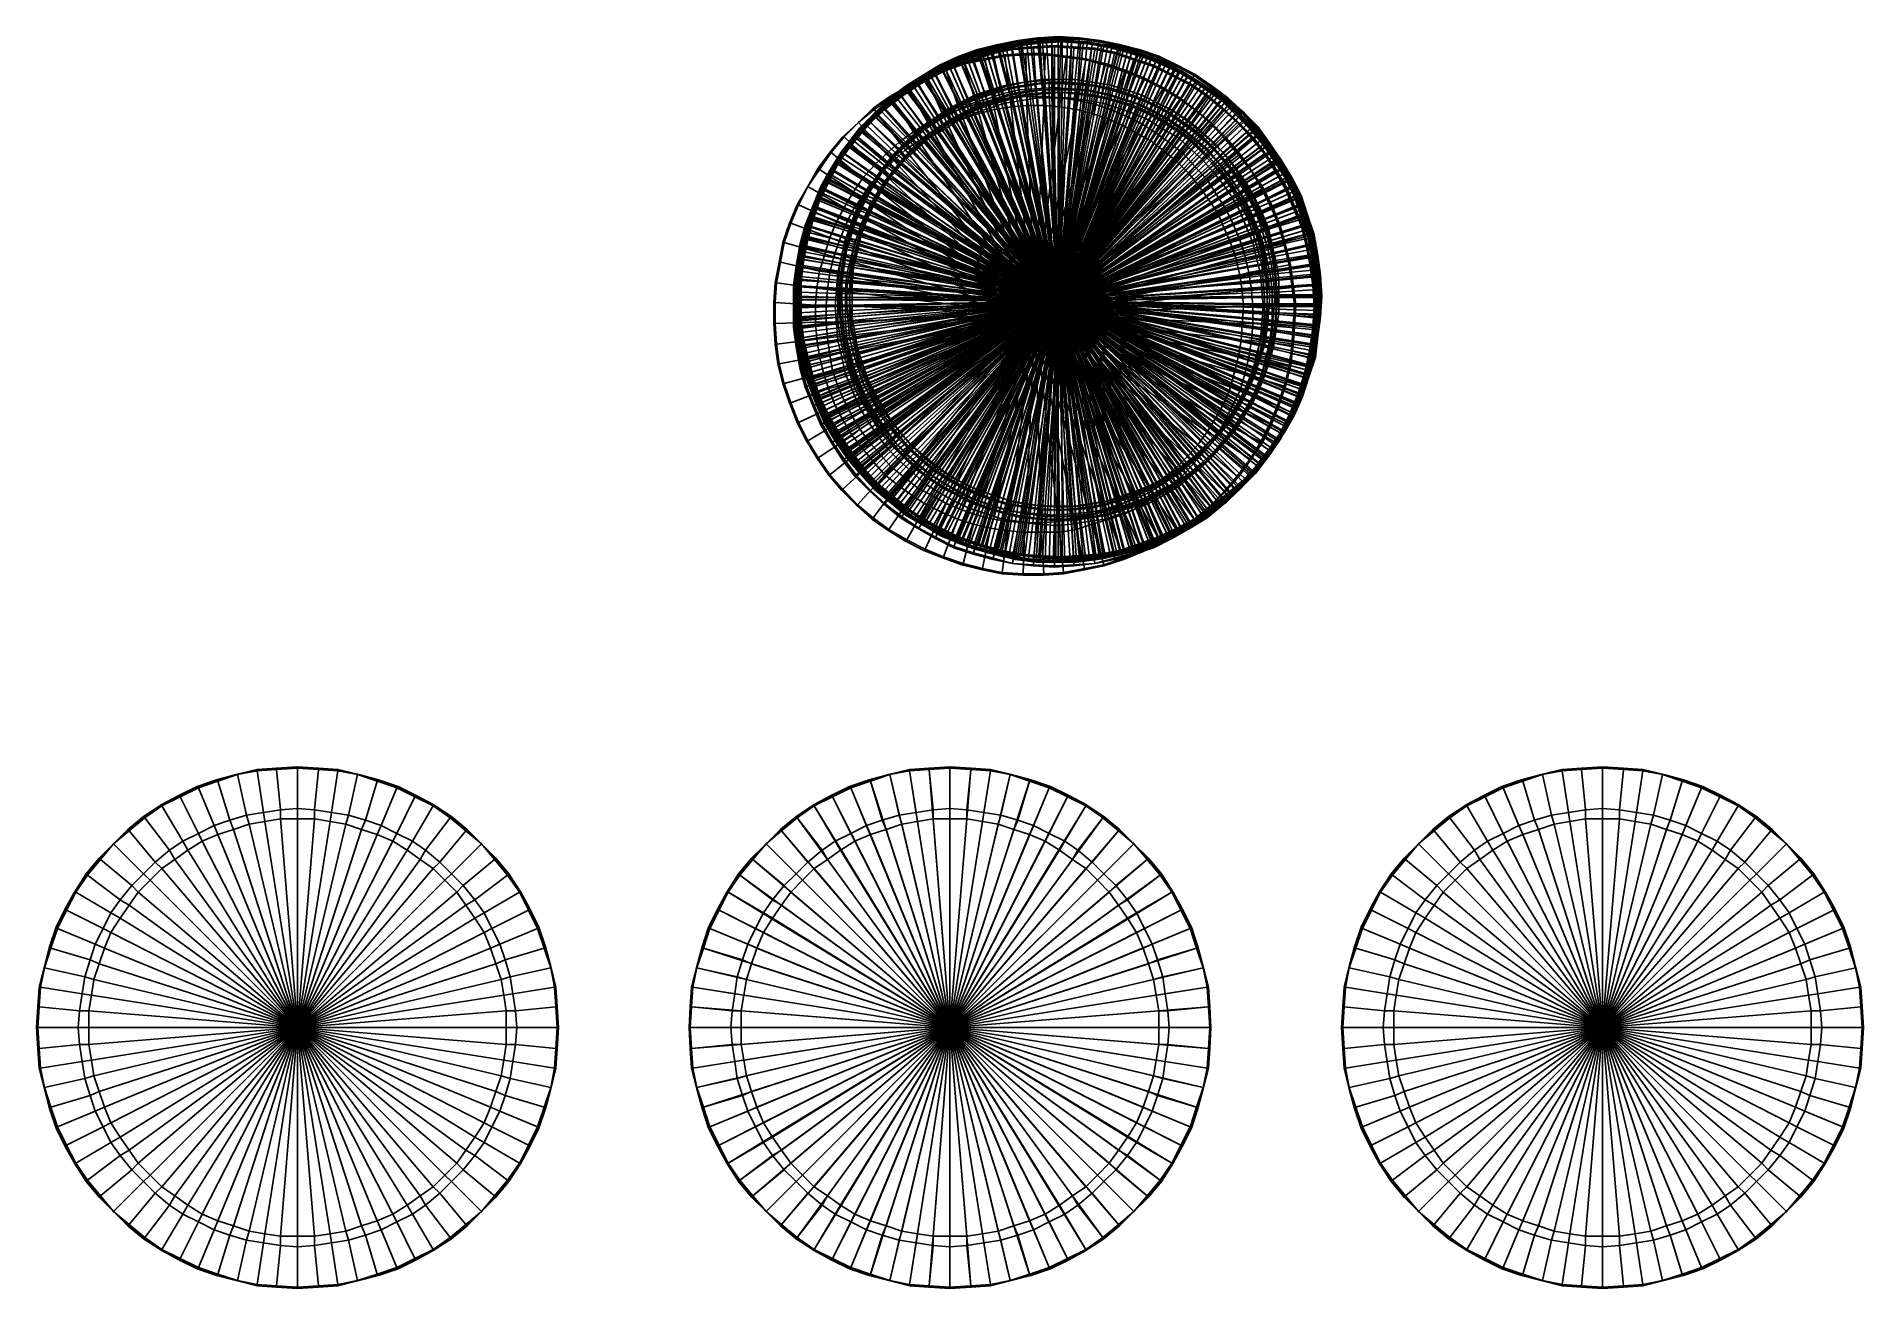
# Model space of a CAD drawing. Extents: x -0.07 to 0.07, y -0.02 to 0.076.
import ezdxf

# ---------------------------------------------------------------- set-up
doc = ezdxf.new("R2010")
doc.units = 0
for name, color, linetype in [('CHIP_1', 7, 'CONTINUOUS'), ('CHIP_2', 7, 'CONTINUOUS'), ('CHIP_3', 7, 'CONTINUOUS'), ('CHIP_4', 7, 'CONTINUOUS'), ('CHIP_4.1', 7, 'CONTINUOUS'), ('CHIP_4.2', 7, 'CONTINUOUS'), ('CHIP_4.3', 7, 'CONTINUOUS'), ('CHIP_4.4', 7, 'CONTINUOUS'), ('CHIP_4.5', 7, 'CONTINUOUS'), ('CHIP_4.6', 7, 'CONTINUOUS'), ('CHIP_4.7', 7, 'CONTINUOUS'), ('CHIP_4.8', 7, 'CONTINUOUS'), ('CHIP_4.9', 7, 'CONTINUOUS'), ('ZYLINDER_REF', 7, 'CONTINUOUS')]:
    doc.layers.add(name, color=color, linetype=linetype)

msp = doc.modelspace()

# ---------------------------------------------------------------- meshes
at = {"layer": 'CHIP_1'}
mesh = msp.add_polyface(dxfattribs=at)
corners = [(-0.0531, 0.0197), (-0.0531, 0.0197), (-0.0547, 0.0194), (-0.0547, 0.0194), (-0.0531, 0.0197), (-0.0547, 0.0194), (-0.0537, 0.0156), (-0.0539, 0.0163), (-0.0552, 0.0159), (-0.0549, 0.0152), (-0.0546, 0.0194), (-0.0561, 0.0189), (-0.0562, 0.019), (-0.0562, 0.019), (-0.0562, 0.019), (-0.0547, 0.0194, 0.0001), (-0.0562, 0.019, 0.0001), (-0.0547, 0.0194, 0.0001), (-0.0562, 0.019, 0.0001), (-0.0547, 0.0194, 0.0029), (-0.0562, 0.019, 0.0029), (-0.0547, 0.0194, 0.0029), (-0.0562, 0.019, 0.0029), (-0.0547, 0.0194, 0.003), (-0.0562, 0.019, 0.003), (-0.0547, 0.0194, 0.003), (-0.0562, 0.019, 0.003), (-0.0547, 0.0194, 0.003), (-0.0562, 0.019, 0.003), (-0.0546, 0.0194, 0.003), (-0.0561, 0.0189, 0.003), (-0.0539, 0.0163, 0.003), (-0.0552, 0.0159, 0.003), (-0.0537, 0.0156, 0.003), (-0.0549, 0.0152, 0.003), (-0.0564, 0.0155), (-0.0561, 0.0148), (-0.0576, 0.0184), (-0.0576, 0.0184), (-0.0576, 0.0184), (-0.0576, 0.0185), (-0.0577, 0.0185, 0.0001), (-0.0577, 0.0185, 0.0001), (-0.0577, 0.0185, 0.0029), (-0.0577, 0.0185, 0.0029), (-0.0576, 0.0185, 0.003), (-0.0576, 0.0184, 0.003), (-0.0576, 0.0184, 0.003), (-0.0576, 0.0184, 0.003), (-0.0564, 0.0155, 0.003), (-0.0561, 0.0148, 0.003), (-0.0576, 0.0149), (-0.0573, 0.0143), (-0.059, 0.0177), (-0.059, 0.0178), (-0.0591, 0.0178), (-0.059, 0.0178, 0.003), (-0.0591, 0.0178, 0.003), (-0.059, 0.0177, 0.003), (-0.0576, 0.0149, 0.003), (-0.0573, 0.0143, 0.003), (-0.0588, 0.0143), (-0.0584, 0.0136), (-0.0584, 0.0136, 0.003), (-0.0588, 0.0143, 0.003)]
mesh.append_faces([[corners[k] for k in face] for face in [(0, 1, 2, 3), (1, 4, 5, 2), (6, 7, 8, 9), (7, 10, 11, 8), (10, 3, 12, 11), (3, 2, 13, 12), (2, 5, 14, 13), (5, 15, 16, 14), (15, 17, 18, 16), (17, 19, 20, 18), (19, 21, 22, 20), (21, 23, 24, 22), (23, 25, 26, 24), (25, 27, 28, 26), (27, 29, 30, 28), (29, 31, 32, 30), (31, 33, 34, 32), (9, 8, 35, 36), (8, 11, 37, 35), (11, 12, 38, 37), (12, 13, 39, 38), (13, 14, 40, 39), (14, 16, 41, 40), (16, 18, 42, 41), (18, 20, 43, 42), (20, 22, 44, 43), (22, 24, 45, 44), (24, 26, 46, 45), (26, 28, 47, 46), (28, 30, 48, 47), (30, 32, 49, 48), (32, 34, 50, 49), (36, 35, 51, 52), (35, 37, 53, 51), (37, 38, 54, 53), (38, 39, 55, 54), (46, 47, 56, 57), (47, 48, 58, 56), (48, 49, 59, 58), (49, 50, 60, 59), (52, 51, 61, 62), (59, 60, 63, 64)]])
mesh = msp.add_polyface(dxfattribs=at)
corners = [(-0.05, 0.016), (-0.05, 0.0168), (-0.0513, 0.0167), (-0.0513, 0.016), (-0.05, 0.0199), (-0.0516, 0.0198), (-0.05, 0.0199), (-0.0516, 0.0199), (-0.05, 0.02), (-0.0516, 0.0199), (-0.05, 0.02), (-0.0516, 0.0199), (-0.05, 0.02, 0.0001), (-0.0516, 0.0199, 0.0001), (-0.05, 0.02, 0.0001), (-0.0516, 0.0199, 0.0001), (-0.05, 0.02, 0.0029), (-0.0516, 0.0199, 0.0029), (-0.05, 0.02, 0.0029), (-0.0516, 0.0199, 0.0029), (-0.05, 0.02, 0.003), (-0.0516, 0.0199, 0.003), (-0.05, 0.02, 0.003), (-0.0516, 0.0199, 0.003), (-0.05, 0.0199, 0.003), (-0.0516, 0.0199, 0.003), (-0.05, 0.0199, 0.003), (-0.0516, 0.0198, 0.003), (-0.05, 0.0168, 0.003), (-0.0513, 0.0167, 0.003), (-0.05, 0.016, 0.003), (-0.0513, 0.016, 0.003), (-0.0526, 0.0165), (-0.0525, 0.0158), (-0.0531, 0.0197), (-0.0531, 0.0197), (-0.0531, 0.0197), (-0.0531, 0.0197), (-0.0531, 0.0197, 0.0001), (-0.0531, 0.0198, 0.0001), (-0.0531, 0.0198, 0.0029), (-0.0531, 0.0197, 0.0029), (-0.0531, 0.0197, 0.003), (-0.0531, 0.0197, 0.003), (-0.0531, 0.0197, 0.003), (-0.0531, 0.0197, 0.003), (-0.0526, 0.0165, 0.003), (-0.0525, 0.0158, 0.003), (-0.0539, 0.0163), (-0.0537, 0.0156), (-0.0546, 0.0194), (-0.0547, 0.0194), (-0.0547, 0.0194, 0.0001), (-0.0547, 0.0194), (-0.0547, 0.0194, 0.0001), (-0.0547, 0.0194, 0.0029), (-0.0547, 0.0194, 0.0029), (-0.0547, 0.0194, 0.003), (-0.0547, 0.0194, 0.003), (-0.0547, 0.0194, 0.003), (-0.0546, 0.0194, 0.003), (-0.0539, 0.0163, 0.003), (-0.0537, 0.0156, 0.003)]
mesh.append_faces([[corners[k] for k in face] for face in [(0, 1, 2, 3), (1, 4, 5, 2), (4, 6, 7, 5), (6, 8, 9, 7), (8, 10, 11, 9), (10, 12, 13, 11), (12, 14, 15, 13), (14, 16, 17, 15), (16, 18, 19, 17), (18, 20, 21, 19), (20, 22, 23, 21), (22, 24, 25, 23), (24, 26, 27, 25), (26, 28, 29, 27), (28, 30, 31, 29), (3, 2, 32, 33), (2, 5, 34, 32), (5, 7, 35, 34), (7, 9, 36, 35), (9, 11, 37, 36), (11, 13, 38, 37), (13, 15, 39, 38), (15, 17, 40, 39), (17, 19, 41, 40), (19, 21, 42, 41), (21, 23, 43, 42), (23, 25, 44, 43), (25, 27, 45, 44), (27, 29, 46, 45), (29, 31, 47, 46), (33, 32, 48, 49), (32, 34, 50, 48), (34, 35, 51, 50), (37, 38, 52, 53), (38, 39, 54, 52), (39, 40, 55, 54), (40, 41, 56, 55), (41, 42, 57, 56), (42, 43, 58, 57), (43, 44, 59, 58), (44, 45, 60, 59), (45, 46, 61, 60), (46, 47, 62, 61)]])
mesh = msp.add_polyface(dxfattribs=at)
corners = [(-0.0448, 0.0159), (-0.0439, 0.0189), (-0.0454, 0.0194), (-0.0461, 0.0163), (-0.0438, 0.019), (-0.0453, 0.0194), (-0.0439, 0.0189, 0.003), (-0.0448, 0.0159, 0.003), (-0.0461, 0.0163, 0.003), (-0.0454, 0.0194, 0.003), (-0.0469, 0.0197), (-0.0474, 0.0165), (-0.0469, 0.0197), (-0.0453, 0.0194), (-0.0469, 0.0197), (-0.0453, 0.0194), (-0.0469, 0.0197), (-0.0453, 0.0194, 0.0001), (-0.0469, 0.0197, 0.0001), (-0.0453, 0.0194, 0.0001), (-0.0469, 0.0198, 0.0001), (-0.0453, 0.0194, 0.0029), (-0.0469, 0.0198, 0.0029), (-0.0453, 0.0194, 0.0029), (-0.0469, 0.0197, 0.0029), (-0.0453, 0.0194, 0.003), (-0.0469, 0.0197, 0.003), (-0.0453, 0.0194, 0.003), (-0.0469, 0.0197, 0.003), (-0.0453, 0.0194, 0.003), (-0.0469, 0.0197, 0.003), (-0.0469, 0.0197, 0.003), (-0.0474, 0.0165, 0.003), (-0.0484, 0.0198), (-0.0487, 0.0167), (-0.0484, 0.0199), (-0.0484, 0.0199), (-0.0484, 0.0199), (-0.0484, 0.0199, 0.0001), (-0.0484, 0.0199, 0.0001), (-0.0484, 0.0199, 0.0029), (-0.0484, 0.0199, 0.0029), (-0.0484, 0.0199, 0.003), (-0.0484, 0.0199, 0.003), (-0.0484, 0.0199, 0.003), (-0.0484, 0.0198, 0.003), (-0.0487, 0.0167, 0.003), (-0.05, 0.0199), (-0.05, 0.0168), (-0.05, 0.0199), (-0.05, 0.02), (-0.05, 0.02), (-0.05, 0.02, 0.0001), (-0.05, 0.02, 0.0001), (-0.05, 0.02, 0.0029), (-0.05, 0.02, 0.0029), (-0.05, 0.02, 0.003), (-0.05, 0.02, 0.003), (-0.05, 0.0199, 0.003), (-0.05, 0.0199, 0.003), (-0.05, 0.0168, 0.003)]
mesh.append_faces([[corners[k] for k in face] for face in [(0, 1, 2, 3), (1, 4, 5, 2), (6, 7, 8, 9), (3, 2, 10, 11), (2, 5, 12, 10), (5, 13, 14, 12), (13, 15, 16, 14), (15, 17, 18, 16), (17, 19, 20, 18), (19, 21, 22, 20), (21, 23, 24, 22), (23, 25, 26, 24), (25, 27, 28, 26), (27, 29, 30, 28), (29, 9, 31, 30), (9, 8, 32, 31), (11, 10, 33, 34), (10, 12, 35, 33), (12, 14, 36, 35), (14, 16, 37, 36), (16, 18, 38, 37), (18, 20, 39, 38), (20, 22, 40, 39), (22, 24, 41, 40), (24, 26, 42, 41), (26, 28, 43, 42), (28, 30, 44, 43), (30, 31, 45, 44), (31, 32, 46, 45), (34, 33, 47, 48), (33, 35, 49, 47), (35, 36, 50, 49), (36, 37, 51, 50), (37, 38, 52, 51), (38, 39, 53, 52), (39, 40, 54, 53), (40, 41, 55, 54), (41, 42, 56, 55), (42, 43, 57, 56), (43, 44, 58, 57), (44, 45, 59, 58), (45, 46, 60, 59)]])
mesh = msp.add_polyface(dxfattribs=at)
corners = [(-0.0576, 0.0184), (-0.0576, 0.0185), (-0.0591, 0.0178), (-0.0591, 0.0178), (-0.0577, 0.0185, 0.0001), (-0.0591, 0.0178, 0.0001), (-0.0577, 0.0185, 0.0001), (-0.0591, 0.0178, 0.0001), (-0.0577, 0.0185, 0.0029), (-0.0591, 0.0178, 0.0029), (-0.0577, 0.0185, 0.0029), (-0.0591, 0.0178, 0.0029), (-0.0576, 0.0185, 0.003), (-0.0591, 0.0178, 0.003), (-0.0576, 0.0184, 0.003), (-0.0591, 0.0178, 0.003), (-0.0576, 0.0149), (-0.059, 0.0177), (-0.0604, 0.017), (-0.0588, 0.0143), (-0.059, 0.0178), (-0.0604, 0.017), (-0.0604, 0.017), (-0.0604, 0.017), (-0.0604, 0.017, 0.0001), (-0.0604, 0.0171, 0.0001), (-0.0604, 0.0171, 0.0029), (-0.0604, 0.017, 0.0029), (-0.0604, 0.017, 0.003), (-0.0604, 0.017, 0.003), (-0.059, 0.0178, 0.003), (-0.0604, 0.017, 0.003), (-0.059, 0.0177, 0.003), (-0.0604, 0.017, 0.003), (-0.0576, 0.0149, 0.003), (-0.0588, 0.0143, 0.003), (-0.0584, 0.0136), (-0.0598, 0.0136), (-0.0594, 0.0129), (-0.0617, 0.0161), (-0.0617, 0.0161), (-0.0617, 0.0161), (-0.0617, 0.0162), (-0.0618, 0.0162, 0.0001), (-0.0618, 0.0162, 0.0001), (-0.0618, 0.0162, 0.0029), (-0.0618, 0.0162, 0.0029), (-0.0617, 0.0162, 0.003), (-0.0617, 0.0161, 0.003), (-0.0617, 0.0161, 0.003), (-0.0617, 0.0161, 0.003), (-0.0598, 0.0136, 0.003), (-0.0584, 0.0136, 0.003), (-0.0594, 0.0129, 0.003), (-0.0609, 0.0127), (-0.0604, 0.0122), (-0.0629, 0.0151), (-0.0629, 0.0152), (-0.063, 0.0152), (-0.0629, 0.0152, 0.003), (-0.063, 0.0152, 0.003), (-0.0629, 0.0151, 0.003), (-0.0609, 0.0127, 0.003), (-0.0604, 0.0122, 0.003)]
mesh.append_faces([[corners[k] for k in face] for face in [(0, 1, 2, 3), (1, 4, 5, 2), (4, 6, 7, 5), (6, 8, 9, 7), (8, 10, 11, 9), (10, 12, 13, 11), (12, 14, 15, 13), (16, 17, 18, 19), (17, 20, 21, 18), (20, 3, 22, 21), (3, 2, 23, 22), (2, 5, 24, 23), (5, 7, 25, 24), (7, 9, 26, 25), (9, 11, 27, 26), (11, 13, 28, 27), (13, 15, 29, 28), (15, 30, 31, 29), (30, 32, 33, 31), (32, 34, 35, 33), (36, 19, 37, 38), (19, 18, 39, 37), (18, 21, 40, 39), (21, 22, 41, 40), (22, 23, 42, 41), (23, 24, 43, 42), (24, 25, 44, 43), (25, 26, 45, 44), (26, 27, 46, 45), (27, 28, 47, 46), (28, 29, 48, 47), (29, 31, 49, 48), (31, 33, 50, 49), (33, 35, 51, 50), (35, 52, 53, 51), (38, 37, 54, 55), (37, 39, 56, 54), (39, 40, 57, 56), (40, 41, 58, 57), (48, 49, 59, 60), (49, 50, 61, 59), (50, 51, 62, 61), (51, 53, 63, 62)]])
mesh = msp.add_polyface(dxfattribs=at)
corners = [(-0.0396, 0.0122), (-0.0391, 0.0127), (-0.0402, 0.0136), (-0.0406, 0.0129), (-0.0371, 0.0151), (-0.0383, 0.0161), (-0.0371, 0.0152), (-0.0383, 0.0161), (-0.0371, 0.0152, 0.003), (-0.0371, 0.0151, 0.003), (-0.0383, 0.0161, 0.003), (-0.0383, 0.0161, 0.003), (-0.0391, 0.0127, 0.003), (-0.0402, 0.0136, 0.003), (-0.0396, 0.0122, 0.003), (-0.0406, 0.0129, 0.003), (-0.0412, 0.0143), (-0.0416, 0.0136), (-0.0396, 0.017), (-0.0396, 0.017), (-0.0383, 0.0161), (-0.0396, 0.017), (-0.0383, 0.0162), (-0.0396, 0.017), (-0.0382, 0.0162, 0.0001), (-0.0396, 0.017, 0.0001), (-0.0382, 0.0162, 0.0001), (-0.0396, 0.0171, 0.0001), (-0.0382, 0.0162, 0.0029), (-0.0396, 0.0171, 0.0029), (-0.0382, 0.0162, 0.0029), (-0.0396, 0.017, 0.0029), (-0.0383, 0.0162, 0.003), (-0.0396, 0.017, 0.003), (-0.0383, 0.0161, 0.003), (-0.0396, 0.017, 0.003), (-0.0396, 0.017, 0.003), (-0.0396, 0.017, 0.003), (-0.0412, 0.0143, 0.003), (-0.0416, 0.0136, 0.003), (-0.0424, 0.0149), (-0.0427, 0.0143), (-0.041, 0.0177), (-0.0424, 0.0149, 0.003), (-0.041, 0.0177, 0.003), (-0.0427, 0.0143, 0.003), (-0.0436, 0.0155), (-0.0439, 0.0148), (-0.0424, 0.0184), (-0.0436, 0.0155, 0.003), (-0.0424, 0.0184, 0.003), (-0.0439, 0.0148, 0.003), (-0.0448, 0.0159), (-0.0451, 0.0152), (-0.0439, 0.0189), (-0.0448, 0.0159, 0.003), (-0.0439, 0.0189, 0.003), (-0.0451, 0.0152, 0.003), (-0.0461, 0.0163), (-0.0463, 0.0156), (-0.0463, 0.0156, 0.003), (-0.0461, 0.0163, 0.003), (-0.0474, 0.0165), (-0.0475, 0.0158), (-0.0475, 0.0158, 0.003), (-0.0474, 0.0165, 0.003), (-0.0487, 0.0167), (-0.0487, 0.016), (-0.0487, 0.016, 0.003), (-0.0487, 0.0167, 0.003), (-0.05, 0), (-0.05, 0.016), (-0.05, 0.0168), (-0.05, 0.016, 0.003), (-0.05, 0.0168, 0.003), (-0.05, 0, 0.003)]
mesh.append_faces([[corners[k] for k in face] for face in [(0, 1, 2, 3), (1, 4, 5, 2), (4, 6, 7, 5), (8, 9, 10, 11), (9, 12, 13, 10), (12, 14, 15, 13), (3, 2, 16, 17), (2, 5, 18, 16), (5, 7, 19, 18), (7, 20, 21, 19), (20, 22, 23, 21), (22, 24, 25, 23), (24, 26, 27, 25), (26, 28, 29, 27), (28, 30, 31, 29), (30, 32, 33, 31), (32, 34, 35, 33), (34, 11, 36, 35), (11, 10, 37, 36), (10, 13, 38, 37), (13, 15, 39, 38), (17, 16, 40, 41), (16, 18, 42, 40), (37, 38, 43, 44), (38, 39, 45, 43), (41, 40, 46, 47), (40, 42, 48, 46), (44, 43, 49, 50), (43, 45, 51, 49), (47, 46, 52, 53), (46, 48, 54, 52), (50, 49, 55, 56), (49, 51, 57, 55), (53, 52, 58, 59), (55, 57, 60, 61), (59, 58, 62, 63), (61, 60, 64, 65), (63, 62, 66, 67), (65, 64, 68, 69), (70, 67, 71, 71), (67, 66, 72, 71), (69, 68, 73, 74), (68, 75, 73, 73)]])
mesh = msp.add_polyface(dxfattribs=at)
corners = [(-0.0396, 0.017), (-0.0396, 0.017), (-0.041, 0.0178), (-0.041, 0.0177), (-0.0396, 0.017), (-0.0409, 0.0178), (-0.0396, 0.017), (-0.0409, 0.0178), (-0.0396, 0.017, 0.0001), (-0.0409, 0.0178, 0.0001), (-0.0396, 0.0171, 0.0001), (-0.0409, 0.0178, 0.0001), (-0.0396, 0.0171, 0.0029), (-0.0409, 0.0178, 0.0029), (-0.0396, 0.017, 0.0029), (-0.0409, 0.0178, 0.0029), (-0.0396, 0.017, 0.003), (-0.0409, 0.0178, 0.003), (-0.0396, 0.017, 0.003), (-0.0409, 0.0178, 0.003), (-0.0396, 0.017, 0.003), (-0.041, 0.0178, 0.003), (-0.0396, 0.017, 0.003), (-0.041, 0.0177, 0.003), (-0.0424, 0.0184), (-0.0424, 0.0184), (-0.0424, 0.0184), (-0.0424, 0.0185), (-0.0423, 0.0185, 0.0001), (-0.0423, 0.0185, 0.0001), (-0.0423, 0.0185, 0.0029), (-0.0423, 0.0185, 0.0029), (-0.0424, 0.0185, 0.003), (-0.0424, 0.0184, 0.003), (-0.0424, 0.0184, 0.003), (-0.0424, 0.0184, 0.003), (-0.0438, 0.019), (-0.0439, 0.0189), (-0.0438, 0.019), (-0.0438, 0.019), (-0.0438, 0.019, 0.0001), (-0.0438, 0.019, 0.0001), (-0.0438, 0.019, 0.0029), (-0.0438, 0.019, 0.0029), (-0.0438, 0.019, 0.003), (-0.0438, 0.019, 0.003), (-0.0438, 0.019, 0.003), (-0.0439, 0.0189, 0.003), (-0.0453, 0.0194), (-0.0453, 0.0194), (-0.0453, 0.0194), (-0.0453, 0.0194, 0.0001), (-0.0453, 0.0194, 0.0001), (-0.0453, 0.0194, 0.0029), (-0.0453, 0.0194, 0.0029), (-0.0453, 0.0194, 0.003), (-0.0453, 0.0194, 0.003), (-0.0453, 0.0194, 0.003), (-0.0454, 0.0194, 0.003)]
mesh.append_faces([[corners[k] for k in face] for face in [(0, 1, 2, 3), (1, 4, 5, 2), (4, 6, 7, 5), (6, 8, 9, 7), (8, 10, 11, 9), (10, 12, 13, 11), (12, 14, 15, 13), (14, 16, 17, 15), (16, 18, 19, 17), (18, 20, 21, 19), (20, 22, 23, 21), (3, 2, 24, 25), (2, 5, 26, 24), (5, 7, 27, 26), (7, 9, 28, 27), (9, 11, 29, 28), (11, 13, 30, 29), (13, 15, 31, 30), (15, 17, 32, 31), (17, 19, 33, 32), (19, 21, 34, 33), (21, 23, 35, 34), (25, 24, 36, 37), (24, 26, 38, 36), (26, 27, 39, 38), (27, 28, 40, 39), (28, 29, 41, 40), (29, 30, 42, 41), (30, 31, 43, 42), (31, 32, 44, 43), (32, 33, 45, 44), (33, 34, 46, 45), (34, 35, 47, 46), (36, 38, 48, 49), (38, 39, 50, 48), (39, 40, 51, 50), (40, 41, 52, 51), (41, 42, 53, 52), (42, 43, 54, 53), (43, 44, 55, 54), (44, 45, 56, 55), (45, 46, 57, 56), (46, 47, 58, 57)]])
mesh = msp.add_polyface(dxfattribs=at)
corners = [(-0.0617, 0.0161), (-0.0617, 0.0162), (-0.063, 0.0152), (-0.063, 0.0152), (-0.0618, 0.0162, 0.0001), (-0.063, 0.0152, 0.0001), (-0.0618, 0.0162, 0.0001), (-0.063, 0.0152, 0.0001), (-0.0618, 0.0162, 0.0029), (-0.063, 0.0152, 0.0029), (-0.0618, 0.0162, 0.0029), (-0.063, 0.0152, 0.0029), (-0.0617, 0.0162, 0.003), (-0.063, 0.0152, 0.003), (-0.0617, 0.0161, 0.003), (-0.063, 0.0152, 0.003), (-0.0609, 0.0127), (-0.0629, 0.0151), (-0.0641, 0.0141), (-0.0618, 0.0118), (-0.0629, 0.0152), (-0.0641, 0.0141), (-0.0641, 0.0141), (-0.0641, 0.0141), (-0.0641, 0.0141, 0.0001), (-0.0641, 0.0141, 0.0001), (-0.0641, 0.0141, 0.0029), (-0.0641, 0.0141, 0.0029), (-0.0641, 0.0141, 0.003), (-0.0641, 0.0141, 0.003), (-0.0629, 0.0152, 0.003), (-0.0641, 0.0141, 0.003), (-0.0629, 0.0151, 0.003), (-0.0641, 0.0141, 0.003), (-0.0609, 0.0127, 0.003), (-0.0618, 0.0118, 0.003), (-0.0651, 0.0129), (-0.0627, 0.0109), (-0.0652, 0.0129), (-0.0652, 0.013), (-0.0652, 0.013), (-0.0652, 0.013, 0.0001), (-0.0652, 0.013, 0.0001), (-0.0652, 0.013, 0.0029), (-0.0652, 0.013, 0.0029), (-0.0652, 0.013, 0.003), (-0.0652, 0.013, 0.003), (-0.0652, 0.0129, 0.003), (-0.0651, 0.0129, 0.003), (-0.0627, 0.0109, 0.003), (-0.0661, 0.0117), (-0.0661, 0.0117), (-0.0662, 0.0117), (-0.0662, 0.0118, 0.0001), (-0.0662, 0.0118, 0.0001), (-0.0662, 0.0118, 0.0029), (-0.0662, 0.0118, 0.0029), (-0.0662, 0.0117, 0.003), (-0.0661, 0.0117, 0.003), (-0.0661, 0.0117, 0.003)]
mesh.append_faces([[corners[k] for k in face] for face in [(0, 1, 2, 3), (1, 4, 5, 2), (4, 6, 7, 5), (6, 8, 9, 7), (8, 10, 11, 9), (10, 12, 13, 11), (12, 14, 15, 13), (16, 17, 18, 19), (17, 20, 21, 18), (20, 3, 22, 21), (3, 2, 23, 22), (2, 5, 24, 23), (5, 7, 25, 24), (7, 9, 26, 25), (9, 11, 27, 26), (11, 13, 28, 27), (13, 15, 29, 28), (15, 30, 31, 29), (30, 32, 33, 31), (32, 34, 35, 33), (19, 18, 36, 37), (18, 21, 38, 36), (21, 22, 39, 38), (22, 23, 40, 39), (23, 24, 41, 40), (24, 25, 42, 41), (25, 26, 43, 42), (26, 27, 44, 43), (27, 28, 45, 44), (28, 29, 46, 45), (29, 31, 47, 46), (31, 33, 48, 47), (33, 35, 49, 48), (38, 39, 50, 51), (39, 40, 52, 50), (40, 41, 53, 52), (41, 42, 54, 53), (42, 43, 55, 54), (43, 44, 56, 55), (44, 45, 57, 56), (45, 46, 58, 57), (46, 47, 59, 58)]])
mesh = msp.add_polyface(dxfattribs=at)
corners = [(-0.05, 0), (-0.05, 0.016), (-0.0513, 0.016), (-0.05, 0.016, 0.003), (-0.05, 0, 0.003), (-0.0513, 0.016, 0.003), (-0.0525, 0.0158), (-0.0525, 0.0158, 0.003), (-0.0537, 0.0156), (-0.0537, 0.0156, 0.003), (-0.0549, 0.0152), (-0.0549, 0.0152, 0.003), (-0.0561, 0.0148), (-0.0561, 0.0148, 0.003), (-0.0573, 0.0143), (-0.0573, 0.0143, 0.003), (-0.0584, 0.0136), (-0.0584, 0.0136, 0.003), (-0.0594, 0.0129), (-0.0594, 0.0129, 0.003), (-0.0604, 0.0122), (-0.0604, 0.0122, 0.003), (-0.0613, 0.0113), (-0.0609, 0.0127), (-0.0618, 0.0118), (-0.0609, 0.0127, 0.003), (-0.0613, 0.0113, 0.003), (-0.0618, 0.0118, 0.003), (-0.0622, 0.0104), (-0.0622, 0.0104, 0.003), (-0.0627, 0.0109, 0.003), (-0.0629, 0.0094), (-0.0629, 0.0094, 0.003), (-0.0636, 0.0084), (-0.0636, 0.0084, 0.003), (-0.0643, 0.0073), (-0.0643, 0.0073, 0.003), (-0.0648, 0.0061), (-0.0648, 0.0061, 0.003), (-0.0652, 0.0049), (-0.0652, 0.0049, 0.003), (-0.0656, 0.0037), (-0.0656, 0.0037, 0.003), (-0.0658, 0.0025), (-0.0658, 0.0025, 0.003), (-0.066, 0.0013), (-0.066, 0.0013, 0.003), (-0.066, 0), (-0.066, 0, 0.003)]
mesh.append_faces([[corners[k] for k in face] for face in [(0, 1, 2, 2), (3, 4, 5, 5), (0, 2, 6, 6), (5, 4, 7, 7), (0, 6, 8, 8), (7, 4, 9, 9), (0, 8, 10, 10), (9, 4, 11, 11), (0, 10, 12, 12), (11, 4, 13, 13), (0, 12, 14, 14), (13, 4, 15, 15), (0, 14, 16, 16), (15, 4, 17, 17), (0, 16, 18, 18), (17, 4, 19, 19), (0, 18, 20, 20), (19, 4, 21, 21), (0, 20, 22, 22), (20, 23, 24, 22), (25, 21, 26, 27), (21, 4, 26, 26), (0, 22, 28, 28), (27, 26, 29, 30), (26, 4, 29, 29), (0, 28, 31, 31), (29, 4, 32, 32), (0, 31, 33, 33), (32, 4, 34, 34), (0, 33, 35, 35), (34, 4, 36, 36), (0, 35, 37, 37), (36, 4, 38, 38), (0, 37, 39, 39), (38, 4, 40, 40), (0, 39, 41, 41), (40, 4, 42, 42), (0, 41, 43, 43), (42, 4, 44, 44), (0, 43, 45, 45), (44, 4, 46, 46), (0, 45, 47, 47), (46, 4, 48, 48)]])
mesh = msp.add_polyface(dxfattribs=at)
corners = [(-0.05, 0), (-0.034, 0), (-0.034, 0.0013), (-0.034, 0, 0.003), (-0.05, 0, 0.003), (-0.034, 0.0013, 0.003), (-0.0342, 0.0025), (-0.0342, 0.0025, 0.003), (-0.0344, 0.0037), (-0.0344, 0.0037, 0.003), (-0.0348, 0.0049), (-0.0348, 0.0049, 0.003), (-0.0352, 0.0061), (-0.0352, 0.0061, 0.003), (-0.0357, 0.0073), (-0.0357, 0.0073, 0.003), (-0.0364, 0.0084), (-0.0364, 0.0084, 0.003), (-0.0371, 0.0094), (-0.0371, 0.0094, 0.003), (-0.0378, 0.0104), (-0.0378, 0.0104, 0.003), (-0.0387, 0.0113), (-0.0373, 0.0109), (-0.0382, 0.0118), (-0.0373, 0.0109, 0.003), (-0.0387, 0.0113, 0.003), (-0.0382, 0.0118, 0.003), (-0.0396, 0.0122), (-0.0391, 0.0127), (-0.0396, 0.0122, 0.003), (-0.0391, 0.0127, 0.003), (-0.0406, 0.0129), (-0.0406, 0.0129, 0.003), (-0.0416, 0.0136), (-0.0416, 0.0136, 0.003), (-0.0427, 0.0143), (-0.0427, 0.0143, 0.003), (-0.0439, 0.0148), (-0.0439, 0.0148, 0.003), (-0.0451, 0.0152), (-0.0451, 0.0152, 0.003), (-0.0463, 0.0156), (-0.0463, 0.0156, 0.003), (-0.0475, 0.0158), (-0.0475, 0.0158, 0.003), (-0.0487, 0.016), (-0.0487, 0.016, 0.003)]
mesh.append_faces([[corners[k] for k in face] for face in [(0, 1, 2, 2), (3, 4, 5, 5), (0, 2, 6, 6), (5, 4, 7, 7), (0, 6, 8, 8), (7, 4, 9, 9), (0, 8, 10, 10), (9, 4, 11, 11), (0, 10, 12, 12), (11, 4, 13, 13), (0, 12, 14, 14), (13, 4, 15, 15), (0, 14, 16, 16), (15, 4, 17, 17), (0, 16, 18, 18), (17, 4, 19, 19), (0, 18, 20, 20), (19, 4, 21, 21), (0, 20, 22, 22), (20, 23, 24, 22), (25, 21, 26, 27), (21, 4, 26, 26), (0, 22, 28, 28), (22, 24, 29, 28), (27, 26, 30, 31), (26, 4, 30, 30), (0, 28, 32, 32), (30, 4, 33, 33), (0, 32, 34, 34), (33, 4, 35, 35), (0, 34, 36, 36), (35, 4, 37, 37), (0, 36, 38, 38), (37, 4, 39, 39), (0, 38, 40, 40), (39, 4, 41, 41), (0, 40, 42, 42), (41, 4, 43, 43), (0, 42, 44, 44), (43, 4, 45, 45), (0, 44, 46, 46), (45, 4, 47, 47)]])
mesh = msp.add_polyface(dxfattribs=at)
corners = [(-0.0339, 0.0117), (-0.0339, 0.0117), (-0.0348, 0.013), (-0.0348, 0.0129), (-0.0338, 0.0117), (-0.0348, 0.013), (-0.0338, 0.0118, 0.0001), (-0.0348, 0.013, 0.0001), (-0.0338, 0.0118, 0.0001), (-0.0348, 0.013, 0.0001), (-0.0338, 0.0118, 0.0029), (-0.0348, 0.013, 0.0029), (-0.0338, 0.0118, 0.0029), (-0.0348, 0.013, 0.0029), (-0.0338, 0.0117, 0.003), (-0.0348, 0.013, 0.003), (-0.0339, 0.0117, 0.003), (-0.0348, 0.013, 0.003), (-0.0373, 0.0109), (-0.0349, 0.0129), (-0.0359, 0.0141), (-0.0382, 0.0118), (-0.0359, 0.0141), (-0.0359, 0.0141), (-0.0359, 0.0141), (-0.0359, 0.0141, 0.0001), (-0.0359, 0.0141, 0.0001), (-0.0359, 0.0141, 0.0029), (-0.0359, 0.0141, 0.0029), (-0.0359, 0.0141, 0.003), (-0.0359, 0.0141, 0.003), (-0.0348, 0.0129, 0.003), (-0.0359, 0.0141, 0.003), (-0.0349, 0.0129, 0.003), (-0.0359, 0.0141, 0.003), (-0.0373, 0.0109, 0.003), (-0.0382, 0.0118, 0.003), (-0.0371, 0.0151), (-0.0391, 0.0127), (-0.0371, 0.0152), (-0.037, 0.0152), (-0.037, 0.0152), (-0.037, 0.0152, 0.0001), (-0.037, 0.0152, 0.0001), (-0.037, 0.0152, 0.0029), (-0.037, 0.0152, 0.0029), (-0.037, 0.0152, 0.003), (-0.037, 0.0152, 0.003), (-0.0371, 0.0152, 0.003), (-0.0371, 0.0151, 0.003), (-0.0391, 0.0127, 0.003), (-0.0383, 0.0161), (-0.0383, 0.0161), (-0.0383, 0.0162), (-0.0382, 0.0162, 0.0001), (-0.0382, 0.0162, 0.0001), (-0.0382, 0.0162, 0.0029), (-0.0382, 0.0162, 0.0029), (-0.0383, 0.0162, 0.003), (-0.0383, 0.0161, 0.003), (-0.0383, 0.0161, 0.003)]
mesh.append_faces([[corners[k] for k in face] for face in [(0, 1, 2, 3), (1, 4, 5, 2), (4, 6, 7, 5), (6, 8, 9, 7), (8, 10, 11, 9), (10, 12, 13, 11), (12, 14, 15, 13), (14, 16, 17, 15), (18, 19, 20, 21), (19, 3, 22, 20), (3, 2, 23, 22), (2, 5, 24, 23), (5, 7, 25, 24), (7, 9, 26, 25), (9, 11, 27, 26), (11, 13, 28, 27), (13, 15, 29, 28), (15, 17, 30, 29), (17, 31, 32, 30), (31, 33, 34, 32), (33, 35, 36, 34), (21, 20, 37, 38), (20, 22, 39, 37), (22, 23, 40, 39), (23, 24, 41, 40), (24, 25, 42, 41), (25, 26, 43, 42), (26, 27, 44, 43), (27, 28, 45, 44), (28, 29, 46, 45), (29, 30, 47, 46), (30, 32, 48, 47), (32, 34, 49, 48), (34, 36, 50, 49), (39, 40, 51, 52), (40, 41, 53, 51), (41, 42, 54, 53), (42, 43, 55, 54), (43, 44, 56, 55), (44, 45, 57, 56), (45, 46, 58, 57), (46, 47, 59, 58), (47, 48, 60, 59)]])
mesh = msp.add_polyface(dxfattribs=at)
corners = [(-0.0613, 0.0113), (-0.0618, 0.0118), (-0.0627, 0.0109), (-0.0622, 0.0104), (-0.0636, 0.0098), (-0.0629, 0.0094), (-0.0651, 0.0129), (-0.0661, 0.0117), (-0.0652, 0.0129), (-0.0661, 0.0117), (-0.0652, 0.0129, 0.003), (-0.0651, 0.0129, 0.003), (-0.0661, 0.0117, 0.003), (-0.0661, 0.0117, 0.003), (-0.0627, 0.0109, 0.003), (-0.0636, 0.0098, 0.003), (-0.0622, 0.0104, 0.003), (-0.0629, 0.0094, 0.003), (-0.0643, 0.0088), (-0.0636, 0.0084), (-0.067, 0.0104), (-0.067, 0.0104), (-0.0661, 0.0117), (-0.067, 0.0104), (-0.0662, 0.0117), (-0.067, 0.0104), (-0.0662, 0.0118, 0.0001), (-0.067, 0.0104, 0.0001), (-0.0662, 0.0118, 0.0001), (-0.0671, 0.0104, 0.0001), (-0.0662, 0.0118, 0.0029), (-0.0671, 0.0104, 0.0029), (-0.0662, 0.0118, 0.0029), (-0.067, 0.0104, 0.0029), (-0.0662, 0.0117, 0.003), (-0.067, 0.0104, 0.003), (-0.0661, 0.0117, 0.003), (-0.067, 0.0104, 0.003), (-0.067, 0.0104, 0.003), (-0.067, 0.0104, 0.003), (-0.0643, 0.0088, 0.003), (-0.0636, 0.0084, 0.003), (-0.0649, 0.0076), (-0.0643, 0.0073), (-0.0677, 0.009), (-0.0649, 0.0076, 0.003), (-0.0677, 0.009, 0.003), (-0.0643, 0.0073, 0.003), (-0.0655, 0.0064), (-0.0648, 0.0061), (-0.0684, 0.0076), (-0.0655, 0.0064, 0.003), (-0.0684, 0.0076, 0.003), (-0.0648, 0.0061, 0.003), (-0.0659, 0.0052), (-0.0652, 0.0049), (-0.0689, 0.0061), (-0.0659, 0.0052, 0.003), (-0.0689, 0.0061, 0.003), (-0.0652, 0.0049, 0.003), (-0.0663, 0.0039), (-0.0656, 0.0037), (-0.0656, 0.0037, 0.003), (-0.0663, 0.0039, 0.003), (-0.0665, 0.0026), (-0.0658, 0.0025), (-0.0658, 0.0025, 0.003), (-0.0665, 0.0026, 0.003), (-0.0667, 0.0013), (-0.066, 0.0013), (-0.066, 0.0013, 0.003), (-0.0667, 0.0013, 0.003), (-0.0668, 0), (-0.066, 0), (-0.066, 0, 0.003), (-0.0668, 0, 0.003)]
mesh.append_faces([[corners[k] for k in face] for face in [(0, 1, 2, 3), (3, 2, 4, 5), (2, 6, 7, 4), (6, 8, 9, 7), (10, 11, 12, 13), (11, 14, 15, 12), (14, 16, 17, 15), (5, 4, 18, 19), (4, 7, 20, 18), (7, 9, 21, 20), (9, 22, 23, 21), (22, 24, 25, 23), (24, 26, 27, 25), (26, 28, 29, 27), (28, 30, 31, 29), (30, 32, 33, 31), (32, 34, 35, 33), (34, 36, 37, 35), (36, 13, 38, 37), (13, 12, 39, 38), (12, 15, 40, 39), (15, 17, 41, 40), (19, 18, 42, 43), (18, 20, 44, 42), (39, 40, 45, 46), (40, 41, 47, 45), (43, 42, 48, 49), (42, 44, 50, 48), (46, 45, 51, 52), (45, 47, 53, 51), (49, 48, 54, 55), (48, 50, 56, 54), (52, 51, 57, 58), (51, 53, 59, 57), (55, 54, 60, 61), (57, 59, 62, 63), (61, 60, 64, 65), (63, 62, 66, 67), (65, 64, 68, 69), (67, 66, 70, 71), (69, 68, 72, 73), (71, 70, 74, 75)]])
mesh = msp.add_polyface(dxfattribs=at)
corners = [(-0.0316, 0.0076), (-0.0315, 0.0076), (-0.0322, 0.0091), (-0.0322, 0.0091), (-0.0315, 0.0077, 0.0001), (-0.0322, 0.0091, 0.0001), (-0.0315, 0.0077, 0.0001), (-0.0322, 0.0091, 0.0001), (-0.0315, 0.0077, 0.0029), (-0.0322, 0.0091, 0.0029), (-0.0315, 0.0077, 0.0029), (-0.0322, 0.0091, 0.0029), (-0.0315, 0.0076, 0.003), (-0.0322, 0.0091, 0.003), (-0.0316, 0.0076, 0.003), (-0.0322, 0.0091, 0.003), (-0.0351, 0.0076), (-0.0323, 0.009), (-0.033, 0.0104), (-0.0357, 0.0088), (-0.0322, 0.009), (-0.033, 0.0104), (-0.033, 0.0104), (-0.033, 0.0104), (-0.033, 0.0104, 0.0001), (-0.0329, 0.0104, 0.0001), (-0.0329, 0.0104, 0.0029), (-0.033, 0.0104, 0.0029), (-0.033, 0.0104, 0.003), (-0.033, 0.0104, 0.003), (-0.0322, 0.009, 0.003), (-0.033, 0.0104, 0.003), (-0.0323, 0.009, 0.003), (-0.033, 0.0104, 0.003), (-0.0351, 0.0076, 0.003), (-0.0357, 0.0088, 0.003), (-0.0364, 0.0084), (-0.0364, 0.0098), (-0.0371, 0.0094), (-0.0339, 0.0117), (-0.0339, 0.0117), (-0.0339, 0.0117), (-0.0338, 0.0117), (-0.0338, 0.0118, 0.0001), (-0.0338, 0.0118, 0.0001), (-0.0338, 0.0118, 0.0029), (-0.0338, 0.0118, 0.0029), (-0.0338, 0.0117, 0.003), (-0.0339, 0.0117, 0.003), (-0.0339, 0.0117, 0.003), (-0.0339, 0.0117, 0.003), (-0.0364, 0.0098, 0.003), (-0.0364, 0.0084, 0.003), (-0.0371, 0.0094, 0.003), (-0.0373, 0.0109), (-0.0378, 0.0104), (-0.0349, 0.0129), (-0.0348, 0.0129), (-0.0348, 0.0129, 0.003), (-0.0348, 0.013, 0.003), (-0.0349, 0.0129, 0.003), (-0.0373, 0.0109, 0.003), (-0.0378, 0.0104, 0.003)]
mesh.append_faces([[corners[k] for k in face] for face in [(0, 1, 2, 3), (1, 4, 5, 2), (4, 6, 7, 5), (6, 8, 9, 7), (8, 10, 11, 9), (10, 12, 13, 11), (12, 14, 15, 13), (16, 17, 18, 19), (17, 20, 21, 18), (20, 3, 22, 21), (3, 2, 23, 22), (2, 5, 24, 23), (5, 7, 25, 24), (7, 9, 26, 25), (9, 11, 27, 26), (11, 13, 28, 27), (13, 15, 29, 28), (15, 30, 31, 29), (30, 32, 33, 31), (32, 34, 35, 33), (36, 19, 37, 38), (19, 18, 39, 37), (18, 21, 40, 39), (21, 22, 41, 40), (22, 23, 42, 41), (23, 24, 43, 42), (24, 25, 44, 43), (25, 26, 45, 44), (26, 27, 46, 45), (27, 28, 47, 46), (28, 29, 48, 47), (29, 31, 49, 48), (31, 33, 50, 49), (33, 35, 51, 50), (35, 52, 53, 51), (38, 37, 54, 55), (37, 39, 56, 54), (39, 40, 57, 56), (48, 49, 58, 59), (49, 50, 60, 58), (50, 51, 61, 60), (51, 53, 62, 61)]])
mesh = msp.add_polyface(dxfattribs=at)
corners = [(-0.067, 0.0104), (-0.067, 0.0104), (-0.0678, 0.009), (-0.0677, 0.009), (-0.067, 0.0104), (-0.0678, 0.0091), (-0.067, 0.0104), (-0.0678, 0.0091), (-0.067, 0.0104, 0.0001), (-0.0678, 0.0091, 0.0001), (-0.0671, 0.0104, 0.0001), (-0.0678, 0.0091, 0.0001), (-0.0671, 0.0104, 0.0029), (-0.0678, 0.0091, 0.0029), (-0.067, 0.0104, 0.0029), (-0.0678, 0.0091, 0.0029), (-0.067, 0.0104, 0.003), (-0.0678, 0.0091, 0.003), (-0.067, 0.0104, 0.003), (-0.0678, 0.0091, 0.003), (-0.067, 0.0104, 0.003), (-0.0678, 0.009, 0.003), (-0.067, 0.0104, 0.003), (-0.0677, 0.009, 0.003), (-0.0684, 0.0076), (-0.0684, 0.0076), (-0.0684, 0.0076), (-0.0685, 0.0076), (-0.0685, 0.0077, 0.0001), (-0.0685, 0.0077, 0.0001), (-0.0685, 0.0077, 0.0029), (-0.0685, 0.0077, 0.0029), (-0.0685, 0.0076, 0.003), (-0.0684, 0.0076, 0.003), (-0.0684, 0.0076, 0.003), (-0.0684, 0.0076, 0.003), (-0.069, 0.0062), (-0.0689, 0.0061), (-0.069, 0.0062), (-0.069, 0.0062), (-0.069, 0.0062, 0.0001), (-0.069, 0.0062, 0.0001), (-0.069, 0.0062, 0.0029), (-0.069, 0.0062, 0.0029), (-0.069, 0.0062, 0.003), (-0.069, 0.0062, 0.003), (-0.069, 0.0062, 0.003), (-0.0689, 0.0061, 0.003), (-0.0694, 0.0047), (-0.0694, 0.0046), (-0.0694, 0.0047), (-0.0694, 0.0047), (-0.0694, 0.0047, 0.0001), (-0.0694, 0.0047, 0.0001), (-0.0694, 0.0047, 0.0029), (-0.0694, 0.0047, 0.0029), (-0.0694, 0.0047, 0.003), (-0.0694, 0.0047, 0.003), (-0.0694, 0.0047, 0.003)]
mesh.append_faces([[corners[k] for k in face] for face in [(0, 1, 2, 3), (1, 4, 5, 2), (4, 6, 7, 5), (6, 8, 9, 7), (8, 10, 11, 9), (10, 12, 13, 11), (12, 14, 15, 13), (14, 16, 17, 15), (16, 18, 19, 17), (18, 20, 21, 19), (20, 22, 23, 21), (3, 2, 24, 25), (2, 5, 26, 24), (5, 7, 27, 26), (7, 9, 28, 27), (9, 11, 29, 28), (11, 13, 30, 29), (13, 15, 31, 30), (15, 17, 32, 31), (17, 19, 33, 32), (19, 21, 34, 33), (21, 23, 35, 34), (25, 24, 36, 37), (24, 26, 38, 36), (26, 27, 39, 38), (27, 28, 40, 39), (28, 29, 41, 40), (29, 30, 42, 41), (30, 31, 43, 42), (31, 32, 44, 43), (32, 33, 45, 44), (33, 34, 46, 45), (34, 35, 47, 46), (37, 36, 48, 49), (36, 38, 50, 48), (38, 39, 51, 50), (39, 40, 52, 51), (40, 41, 53, 52), (41, 42, 54, 53), (42, 43, 55, 54), (43, 44, 56, 55), (44, 45, 57, 56), (45, 46, 58, 57)]])
mesh = msp.add_polyface(dxfattribs=at)
corners = [(-0.0303, 0.0031, 0.0029), (-0.0303, 0.0031, 0.003), (-0.0306, 0.0047, 0.003), (-0.0306, 0.0047, 0.0029), (-0.0303, 0.0031, 0.003), (-0.0306, 0.0047, 0.003), (-0.0303, 0.0031, 0.003), (-0.0306, 0.0047, 0.003), (-0.0344, 0.0037), (-0.0337, 0.0039), (-0.0341, 0.0052), (-0.0348, 0.0049), (-0.0306, 0.0046), (-0.0311, 0.0061), (-0.0306, 0.0047), (-0.031, 0.0062), (-0.0306, 0.0047), (-0.031, 0.0062), (-0.0306, 0.0047), (-0.031, 0.0062), (-0.0306, 0.0047, 0.0001), (-0.031, 0.0062, 0.0001), (-0.0306, 0.0047, 0.0001), (-0.031, 0.0062, 0.0001), (-0.0306, 0.0047, 0.0029), (-0.031, 0.0062, 0.0029), (-0.031, 0.0062, 0.0029), (-0.031, 0.0062, 0.003), (-0.031, 0.0062, 0.003), (-0.031, 0.0062, 0.003), (-0.0306, 0.0046, 0.003), (-0.0311, 0.0061, 0.003), (-0.0337, 0.0039, 0.003), (-0.0341, 0.0052, 0.003), (-0.0344, 0.0037, 0.003), (-0.0348, 0.0049, 0.003), (-0.0345, 0.0064), (-0.0352, 0.0061), (-0.0316, 0.0076), (-0.0316, 0.0076), (-0.0316, 0.0076), (-0.0315, 0.0076), (-0.0315, 0.0077, 0.0001), (-0.0315, 0.0077, 0.0001), (-0.0315, 0.0077, 0.0029), (-0.0315, 0.0077, 0.0029), (-0.0315, 0.0076, 0.003), (-0.0316, 0.0076, 0.003), (-0.0316, 0.0076, 0.003), (-0.0316, 0.0076, 0.003), (-0.0345, 0.0064, 0.003), (-0.0352, 0.0061, 0.003), (-0.0351, 0.0076), (-0.0357, 0.0073), (-0.0323, 0.009), (-0.0322, 0.009), (-0.0322, 0.0091), (-0.0322, 0.009, 0.003), (-0.0322, 0.0091, 0.003), (-0.0323, 0.009, 0.003), (-0.0351, 0.0076, 0.003), (-0.0357, 0.0073, 0.003), (-0.0357, 0.0088), (-0.0364, 0.0084), (-0.0364, 0.0084, 0.003), (-0.0357, 0.0088, 0.003)]
mesh.append_faces([[corners[k] for k in face] for face in [(0, 1, 2, 3), (1, 4, 5, 2), (4, 6, 7, 5), (8, 9, 10, 11), (9, 12, 13, 10), (12, 14, 15, 13), (14, 16, 17, 15), (16, 18, 19, 17), (18, 20, 21, 19), (20, 22, 23, 21), (22, 24, 25, 23), (24, 3, 26, 25), (3, 2, 27, 26), (2, 5, 28, 27), (5, 7, 29, 28), (7, 30, 31, 29), (30, 32, 33, 31), (32, 34, 35, 33), (11, 10, 36, 37), (10, 13, 38, 36), (13, 15, 39, 38), (15, 17, 40, 39), (17, 19, 41, 40), (19, 21, 42, 41), (21, 23, 43, 42), (23, 25, 44, 43), (25, 26, 45, 44), (26, 27, 46, 45), (27, 28, 47, 46), (28, 29, 48, 47), (29, 31, 49, 48), (31, 33, 50, 49), (33, 35, 51, 50), (37, 36, 52, 53), (36, 38, 54, 52), (38, 39, 55, 54), (39, 40, 56, 55), (47, 48, 57, 58), (48, 49, 59, 57), (49, 50, 60, 59), (50, 51, 61, 60), (53, 52, 62, 63), (60, 61, 64, 65)]])
mesh = msp.add_polyface(dxfattribs=at)
corners = [(-0.0659, 0.0052), (-0.0689, 0.0061), (-0.0694, 0.0046), (-0.0663, 0.0039), (-0.069, 0.0062, 0.003), (-0.0689, 0.0061, 0.003), (-0.0694, 0.0046, 0.003), (-0.0694, 0.0047, 0.003), (-0.0659, 0.0052, 0.003), (-0.0663, 0.0039, 0.003), (-0.0697, 0.0031), (-0.0665, 0.0026), (-0.0694, 0.0047), (-0.0697, 0.0031), (-0.0694, 0.0047), (-0.0697, 0.0031), (-0.0694, 0.0047), (-0.0697, 0.0031), (-0.0694, 0.0047, 0.0001), (-0.0697, 0.0031, 0.0001), (-0.0694, 0.0047, 0.0001), (-0.0698, 0.0031, 0.0001), (-0.0694, 0.0047, 0.0029), (-0.0698, 0.0031, 0.0029), (-0.0694, 0.0047, 0.0029), (-0.0697, 0.0031, 0.0029), (-0.0694, 0.0047, 0.003), (-0.0697, 0.0031, 0.003), (-0.0694, 0.0047, 0.003), (-0.0697, 0.0031, 0.003), (-0.0697, 0.0031, 0.003), (-0.0697, 0.0031, 0.003), (-0.0665, 0.0026, 0.003), (-0.0698, 0.0016), (-0.0667, 0.0013), (-0.0699, 0.0016), (-0.0699, 0.0016), (-0.0699, 0.0016), (-0.0699, 0.0016, 0.0001), (-0.0699, 0.0016, 0.0001), (-0.0699, 0.0016, 0.0029), (-0.0699, 0.0016, 0.0029), (-0.0699, 0.0016, 0.003), (-0.0699, 0.0016, 0.003), (-0.0699, 0.0016, 0.003), (-0.0698, 0.0016, 0.003), (-0.0667, 0.0013, 0.003), (-0.0699, 0), (-0.0668, 0), (-0.0699, 0), (-0.07, 0), (-0.07, 0), (-0.07, 0, 0.0001), (-0.07, 0, 0.0001), (-0.07, 0, 0.0029), (-0.07, 0, 0.0029), (-0.07, 0, 0.003), (-0.07, 0, 0.003), (-0.0699, 0, 0.003), (-0.0699, 0, 0.003), (-0.0668, 0, 0.003)]
mesh.append_faces([[corners[k] for k in face] for face in [(0, 1, 2, 3), (4, 5, 6, 7), (5, 8, 9, 6), (3, 2, 10, 11), (2, 12, 13, 10), (12, 14, 15, 13), (14, 16, 17, 15), (16, 18, 19, 17), (18, 20, 21, 19), (20, 22, 23, 21), (22, 24, 25, 23), (24, 26, 27, 25), (26, 28, 29, 27), (28, 7, 30, 29), (7, 6, 31, 30), (6, 9, 32, 31), (11, 10, 33, 34), (10, 13, 35, 33), (13, 15, 36, 35), (15, 17, 37, 36), (17, 19, 38, 37), (19, 21, 39, 38), (21, 23, 40, 39), (23, 25, 41, 40), (25, 27, 42, 41), (27, 29, 43, 42), (29, 30, 44, 43), (30, 31, 45, 44), (31, 32, 46, 45), (34, 33, 47, 48), (33, 35, 49, 47), (35, 36, 50, 49), (36, 37, 51, 50), (37, 38, 52, 51), (38, 39, 53, 52), (39, 40, 54, 53), (40, 41, 55, 54), (41, 42, 56, 55), (42, 43, 57, 56), (43, 44, 58, 57), (44, 45, 59, 58), (45, 46, 60, 59)]])
mesh = msp.add_polyface(dxfattribs=at)
corners = [(-0.034, 0), (-0.0332, 0), (-0.0333, 0.0013), (-0.034, 0.0013), (-0.0301, 0), (-0.0302, 0.0016), (-0.0301, 0), (-0.0301, 0.0016), (-0.03, 0), (-0.0301, 0.0016), (-0.03, 0), (-0.0301, 0.0016), (-0.03, 0, 0.0001), (-0.0301, 0.0016, 0.0001), (-0.03, 0, 0.0001), (-0.0301, 0.0016, 0.0001), (-0.03, 0, 0.0029), (-0.0301, 0.0016, 0.0029), (-0.03, 0, 0.0029), (-0.0301, 0.0016, 0.0029), (-0.03, 0, 0.003), (-0.0301, 0.0016, 0.003), (-0.03, 0, 0.003), (-0.0301, 0.0016, 0.003), (-0.0301, 0, 0.003), (-0.0301, 0.0016, 0.003), (-0.0301, 0, 0.003), (-0.0302, 0.0016, 0.003), (-0.0332, 0, 0.003), (-0.0333, 0.0013, 0.003), (-0.034, 0, 0.003), (-0.034, 0.0013, 0.003), (-0.0335, 0.0026), (-0.0342, 0.0025), (-0.0303, 0.0031), (-0.0303, 0.0031), (-0.0303, 0.0031), (-0.0303, 0.0031), (-0.0303, 0.0031, 0.0001), (-0.0302, 0.0031, 0.0001), (-0.0302, 0.0031, 0.0029), (-0.0303, 0.0031, 0.0029), (-0.0303, 0.0031, 0.003), (-0.0303, 0.0031, 0.003), (-0.0303, 0.0031, 0.003), (-0.0303, 0.0031, 0.003), (-0.0335, 0.0026, 0.003), (-0.0342, 0.0025, 0.003), (-0.0337, 0.0039), (-0.0344, 0.0037), (-0.0306, 0.0046), (-0.0306, 0.0047), (-0.0306, 0.0047), (-0.0306, 0.0047), (-0.0306, 0.0047, 0.0001), (-0.0306, 0.0047, 0.0001), (-0.0306, 0.0047, 0.0029), (-0.0306, 0.0047, 0.0029), (-0.0306, 0.0046, 0.003), (-0.0306, 0.0047, 0.003), (-0.0337, 0.0039, 0.003), (-0.0344, 0.0037, 0.003)]
mesh.append_faces([[corners[k] for k in face] for face in [(0, 1, 2, 3), (1, 4, 5, 2), (4, 6, 7, 5), (6, 8, 9, 7), (8, 10, 11, 9), (10, 12, 13, 11), (12, 14, 15, 13), (14, 16, 17, 15), (16, 18, 19, 17), (18, 20, 21, 19), (20, 22, 23, 21), (22, 24, 25, 23), (24, 26, 27, 25), (26, 28, 29, 27), (28, 30, 31, 29), (3, 2, 32, 33), (2, 5, 34, 32), (5, 7, 35, 34), (7, 9, 36, 35), (9, 11, 37, 36), (11, 13, 38, 37), (13, 15, 39, 38), (15, 17, 40, 39), (17, 19, 41, 40), (19, 21, 42, 41), (21, 23, 43, 42), (23, 25, 44, 43), (25, 27, 45, 44), (27, 29, 46, 45), (29, 31, 47, 46), (33, 32, 48, 49), (32, 34, 50, 48), (34, 35, 51, 50), (35, 36, 52, 51), (36, 37, 53, 52), (37, 38, 54, 53), (38, 39, 55, 54), (39, 40, 56, 55), (40, 41, 57, 56), (44, 45, 58, 59), (45, 46, 60, 58), (46, 47, 61, 60)]])
mesh = msp.add_polyface(dxfattribs=at)
corners = [(-0.066, 0), (-0.0668, 0), (-0.0667, -0.0013), (-0.066, -0.0013), (-0.0699, 0), (-0.0698, -0.0016), (-0.0699, 0), (-0.0699, -0.0016), (-0.07, 0), (-0.0699, -0.0016), (-0.07, 0), (-0.0699, -0.0016), (-0.07, 0, 0.0001), (-0.0699, -0.0016, 0.0001), (-0.07, 0, 0.0001), (-0.0699, -0.0016, 0.0001), (-0.07, 0, 0.0029), (-0.0699, -0.0016, 0.0029), (-0.07, 0, 0.0029), (-0.0699, -0.0016, 0.0029), (-0.07, 0, 0.003), (-0.0699, -0.0016, 0.003), (-0.07, 0, 0.003), (-0.0699, -0.0016, 0.003), (-0.0699, 0, 0.003), (-0.0699, -0.0016, 0.003), (-0.0699, 0, 0.003), (-0.0698, -0.0016, 0.003), (-0.0668, 0, 0.003), (-0.0667, -0.0013, 0.003), (-0.066, 0, 0.003), (-0.066, -0.0013, 0.003), (-0.0665, -0.0026), (-0.0658, -0.0025), (-0.0697, -0.0031), (-0.0697, -0.0031), (-0.0697, -0.0031), (-0.0697, -0.0031), (-0.0697, -0.0031, 0.0001), (-0.0698, -0.0031, 0.0001), (-0.0698, -0.0031, 0.0029), (-0.0697, -0.0031, 0.0029), (-0.0697, -0.0031, 0.003), (-0.0697, -0.0031, 0.003), (-0.0697, -0.0031, 0.003), (-0.0697, -0.0031, 0.003), (-0.0665, -0.0026, 0.003), (-0.0658, -0.0025, 0.003), (-0.0663, -0.0039), (-0.0656, -0.0037), (-0.0694, -0.0046), (-0.0694, -0.0047), (-0.0694, -0.0047, 0.0001), (-0.0694, -0.0047), (-0.0694, -0.0047, 0.0001), (-0.0694, -0.0047, 0.0029), (-0.0694, -0.0047, 0.0029), (-0.0694, -0.0047, 0.003), (-0.0694, -0.0047, 0.003), (-0.0694, -0.0047, 0.003), (-0.0694, -0.0046, 0.003), (-0.0663, -0.0039, 0.003), (-0.0656, -0.0037, 0.003)]
mesh.append_faces([[corners[k] for k in face] for face in [(0, 1, 2, 3), (1, 4, 5, 2), (4, 6, 7, 5), (6, 8, 9, 7), (8, 10, 11, 9), (10, 12, 13, 11), (12, 14, 15, 13), (14, 16, 17, 15), (16, 18, 19, 17), (18, 20, 21, 19), (20, 22, 23, 21), (22, 24, 25, 23), (24, 26, 27, 25), (26, 28, 29, 27), (28, 30, 31, 29), (3, 2, 32, 33), (2, 5, 34, 32), (5, 7, 35, 34), (7, 9, 36, 35), (9, 11, 37, 36), (11, 13, 38, 37), (13, 15, 39, 38), (15, 17, 40, 39), (17, 19, 41, 40), (19, 21, 42, 41), (21, 23, 43, 42), (23, 25, 44, 43), (25, 27, 45, 44), (27, 29, 46, 45), (29, 31, 47, 46), (33, 32, 48, 49), (32, 34, 50, 48), (34, 35, 51, 50), (37, 38, 52, 53), (38, 39, 54, 52), (39, 40, 55, 54), (40, 41, 56, 55), (41, 42, 57, 56), (42, 43, 58, 57), (43, 44, 59, 58), (44, 45, 60, 59), (45, 46, 61, 60), (46, 47, 62, 61)]])
mesh = msp.add_polyface(dxfattribs=at)
corners = [(-0.05, 0), (-0.066, 0), (-0.066, -0.0013), (-0.066, 0, 0.003), (-0.05, 0, 0.003), (-0.066, -0.0013, 0.003), (-0.0658, -0.0025), (-0.0658, -0.0025, 0.003), (-0.0656, -0.0037), (-0.0656, -0.0037, 0.003), (-0.0652, -0.0049), (-0.0652, -0.0049, 0.003), (-0.0648, -0.0061), (-0.0648, -0.0061, 0.003), (-0.0643, -0.0073), (-0.0643, -0.0073, 0.003), (-0.0636, -0.0084), (-0.0636, -0.0084, 0.003), (-0.0629, -0.0094), (-0.0629, -0.0094, 0.003), (-0.0622, -0.0104), (-0.0622, -0.0104, 0.003), (-0.0613, -0.0113), (-0.0627, -0.0109), (-0.0618, -0.0118), (-0.0627, -0.0109, 0.003), (-0.0613, -0.0113, 0.003), (-0.0618, -0.0118, 0.003), (-0.0604, -0.0122), (-0.0604, -0.0122, 0.003), (-0.0609, -0.0127, 0.003), (-0.0594, -0.0129), (-0.0594, -0.0129, 0.003), (-0.0584, -0.0136), (-0.0584, -0.0136, 0.003), (-0.0573, -0.0143), (-0.0573, -0.0143, 0.003), (-0.0561, -0.0148), (-0.0561, -0.0148, 0.003), (-0.0549, -0.0152), (-0.0549, -0.0152, 0.003), (-0.0537, -0.0156), (-0.0537, -0.0156, 0.003), (-0.0525, -0.0158), (-0.0525, -0.0158, 0.003), (-0.0513, -0.016), (-0.0513, -0.016, 0.003), (-0.05, -0.016), (-0.05, -0.016, 0.003)]
mesh.append_faces([[corners[k] for k in face] for face in [(0, 1, 2, 2), (3, 4, 5, 5), (0, 2, 6, 6), (5, 4, 7, 7), (0, 6, 8, 8), (7, 4, 9, 9), (0, 8, 10, 10), (9, 4, 11, 11), (0, 10, 12, 12), (11, 4, 13, 13), (0, 12, 14, 14), (13, 4, 15, 15), (0, 14, 16, 16), (15, 4, 17, 17), (0, 16, 18, 18), (17, 4, 19, 19), (0, 18, 20, 20), (19, 4, 21, 21), (0, 20, 22, 22), (20, 23, 24, 22), (25, 21, 26, 27), (21, 4, 26, 26), (0, 22, 28, 28), (27, 26, 29, 30), (26, 4, 29, 29), (0, 28, 31, 31), (29, 4, 32, 32), (0, 31, 33, 33), (32, 4, 34, 34), (0, 33, 35, 35), (34, 4, 36, 36), (0, 35, 37, 37), (36, 4, 38, 38), (0, 37, 39, 39), (38, 4, 40, 40), (0, 39, 41, 41), (40, 4, 42, 42), (0, 41, 43, 43), (42, 4, 44, 44), (0, 43, 45, 45), (44, 4, 46, 46), (0, 45, 47, 47), (46, 4, 48, 48)]])
mesh = msp.add_polyface(dxfattribs=at)
corners = [(-0.05, 0), (-0.05, -0.016), (-0.0487, -0.016), (-0.05, -0.016, 0.003), (-0.05, 0, 0.003), (-0.0487, -0.016, 0.003), (-0.0475, -0.0158), (-0.0475, -0.0158, 0.003), (-0.0463, -0.0156), (-0.0463, -0.0156, 0.003), (-0.0451, -0.0152), (-0.0451, -0.0152, 0.003), (-0.0439, -0.0148), (-0.0439, -0.0148, 0.003), (-0.0427, -0.0143), (-0.0427, -0.0143, 0.003), (-0.0416, -0.0136), (-0.0416, -0.0136, 0.003), (-0.0406, -0.0129), (-0.0406, -0.0129, 0.003), (-0.0396, -0.0122), (-0.0396, -0.0122, 0.003), (-0.0387, -0.0113), (-0.0391, -0.0127), (-0.0382, -0.0118), (-0.0391, -0.0127, 0.003), (-0.0387, -0.0113, 0.003), (-0.0382, -0.0118, 0.003), (-0.0378, -0.0104), (-0.0378, -0.0104, 0.003), (-0.0371, -0.0094), (-0.0371, -0.0094, 0.003), (-0.0364, -0.0084), (-0.0364, -0.0084, 0.003), (-0.0357, -0.0073), (-0.0357, -0.0073, 0.003), (-0.0352, -0.0061), (-0.0352, -0.0061, 0.003), (-0.0348, -0.0049), (-0.0348, -0.0049, 0.003), (-0.0344, -0.0037), (-0.0344, -0.0037, 0.003), (-0.0342, -0.0025), (-0.0342, -0.0025, 0.003), (-0.034, -0.0013), (-0.034, -0.0013, 0.003), (-0.034, 0), (-0.034, 0, 0.003)]
mesh.append_faces([[corners[k] for k in face] for face in [(0, 1, 2, 2), (3, 4, 5, 5), (0, 2, 6, 6), (5, 4, 7, 7), (0, 6, 8, 8), (7, 4, 9, 9), (0, 8, 10, 10), (9, 4, 11, 11), (0, 10, 12, 12), (11, 4, 13, 13), (0, 12, 14, 14), (13, 4, 15, 15), (0, 14, 16, 16), (15, 4, 17, 17), (0, 16, 18, 18), (17, 4, 19, 19), (0, 18, 20, 20), (19, 4, 21, 21), (0, 20, 22, 22), (20, 23, 24, 22), (25, 21, 26, 27), (21, 4, 26, 26), (0, 22, 28, 28), (26, 4, 29, 29), (0, 28, 30, 30), (29, 4, 31, 31), (0, 30, 32, 32), (31, 4, 33, 33), (0, 32, 34, 34), (33, 4, 35, 35), (0, 34, 36, 36), (35, 4, 37, 37), (0, 36, 38, 38), (37, 4, 39, 39), (0, 38, 40, 40), (39, 4, 41, 41), (0, 40, 42, 42), (41, 4, 43, 43), (0, 42, 44, 44), (43, 4, 45, 45), (0, 44, 46, 46), (45, 4, 47, 47)]])
mesh = msp.add_polyface(dxfattribs=at)
corners = [(-0.0387, -0.0113), (-0.0382, -0.0118), (-0.0373, -0.0109), (-0.0378, -0.0104), (-0.0382, -0.0118, 0.003), (-0.0387, -0.0113, 0.003), (-0.0378, -0.0104, 0.003), (-0.0373, -0.0109, 0.003), (-0.0364, -0.0098), (-0.0371, -0.0094), (-0.0349, -0.0129), (-0.0339, -0.0117), (-0.0348, -0.0129), (-0.0339, -0.0117), (-0.0348, -0.0129, 0.003), (-0.0349, -0.0129, 0.003), (-0.0339, -0.0117, 0.003), (-0.0339, -0.0117, 0.003), (-0.0364, -0.0098, 0.003), (-0.0371, -0.0094, 0.003), (-0.0357, -0.0088), (-0.0364, -0.0084), (-0.033, -0.0104), (-0.033, -0.0104), (-0.0339, -0.0117), (-0.033, -0.0104), (-0.0338, -0.0117), (-0.033, -0.0104), (-0.0338, -0.0118, 0.0001), (-0.033, -0.0104, 0.0001), (-0.0338, -0.0118, 0.0001), (-0.0329, -0.0104, 0.0001), (-0.0338, -0.0118, 0.0029), (-0.0329, -0.0104, 0.0029), (-0.0338, -0.0118, 0.0029), (-0.033, -0.0104, 0.0029), (-0.0338, -0.0117, 0.003), (-0.033, -0.0104, 0.003), (-0.0339, -0.0117, 0.003), (-0.033, -0.0104, 0.003), (-0.033, -0.0104, 0.003), (-0.033, -0.0104, 0.003), (-0.0357, -0.0088, 0.003), (-0.0364, -0.0084, 0.003), (-0.0351, -0.0076), (-0.0357, -0.0073), (-0.0323, -0.009), (-0.0351, -0.0076, 0.003), (-0.0323, -0.009, 0.003), (-0.0357, -0.0073, 0.003), (-0.0345, -0.0064), (-0.0352, -0.0061), (-0.0316, -0.0076), (-0.0345, -0.0064, 0.003), (-0.0316, -0.0076, 0.003), (-0.0352, -0.0061, 0.003), (-0.0341, -0.0052), (-0.0348, -0.0049), (-0.0311, -0.0061), (-0.0341, -0.0052, 0.003), (-0.0311, -0.0061, 0.003), (-0.0348, -0.0049, 0.003), (-0.0337, -0.0039), (-0.0344, -0.0037), (-0.0344, -0.0037, 0.003), (-0.0337, -0.0039, 0.003), (-0.0335, -0.0026), (-0.0342, -0.0025), (-0.0342, -0.0025, 0.003), (-0.0335, -0.0026, 0.003), (-0.0333, -0.0013), (-0.034, -0.0013), (-0.034, -0.0013, 0.003), (-0.0333, -0.0013, 0.003), (-0.0332, 0), (-0.034, 0), (-0.034, 0, 0.003), (-0.0332, 0, 0.003)]
mesh.append_faces([[corners[k] for k in face] for face in [(0, 1, 2, 3), (4, 5, 6, 7), (3, 2, 8, 9), (2, 10, 11, 8), (10, 12, 13, 11), (14, 15, 16, 17), (15, 7, 18, 16), (7, 6, 19, 18), (9, 8, 20, 21), (8, 11, 22, 20), (11, 13, 23, 22), (13, 24, 25, 23), (24, 26, 27, 25), (26, 28, 29, 27), (28, 30, 31, 29), (30, 32, 33, 31), (32, 34, 35, 33), (34, 36, 37, 35), (36, 38, 39, 37), (38, 17, 40, 39), (17, 16, 41, 40), (16, 18, 42, 41), (18, 19, 43, 42), (21, 20, 44, 45), (20, 22, 46, 44), (41, 42, 47, 48), (42, 43, 49, 47), (45, 44, 50, 51), (44, 46, 52, 50), (48, 47, 53, 54), (47, 49, 55, 53), (51, 50, 56, 57), (50, 52, 58, 56), (54, 53, 59, 60), (53, 55, 61, 59), (57, 56, 62, 63), (59, 61, 64, 65), (63, 62, 66, 67), (65, 64, 68, 69), (67, 66, 70, 71), (69, 68, 72, 73), (71, 70, 74, 75), (73, 72, 76, 77)]])
mesh = msp.add_polyface(dxfattribs=at)
corners = [(-0.0341, -0.0052), (-0.0311, -0.0061), (-0.0306, -0.0046), (-0.0337, -0.0039), (-0.031, -0.0062), (-0.0306, -0.0047), (-0.031, -0.0062, 0.003), (-0.0311, -0.0061, 0.003), (-0.0306, -0.0046, 0.003), (-0.0306, -0.0047, 0.003), (-0.0341, -0.0052, 0.003), (-0.0337, -0.0039, 0.003), (-0.0303, -0.0031), (-0.0335, -0.0026), (-0.0303, -0.0031), (-0.0306, -0.0047), (-0.0303, -0.0031), (-0.0306, -0.0047), (-0.0303, -0.0031), (-0.0306, -0.0047, 0.0001), (-0.0303, -0.0031, 0.0001), (-0.0306, -0.0047, 0.0001), (-0.0302, -0.0031, 0.0001), (-0.0306, -0.0047, 0.0029), (-0.0302, -0.0031, 0.0029), (-0.0306, -0.0047, 0.0029), (-0.0303, -0.0031, 0.0029), (-0.0306, -0.0047, 0.003), (-0.0303, -0.0031, 0.003), (-0.0306, -0.0047, 0.003), (-0.0303, -0.0031, 0.003), (-0.0303, -0.0031, 0.003), (-0.0303, -0.0031, 0.003), (-0.0335, -0.0026, 0.003), (-0.0302, -0.0016), (-0.0333, -0.0013), (-0.0301, -0.0016), (-0.0301, -0.0016), (-0.0301, -0.0016), (-0.0301, -0.0016, 0.0001), (-0.0301, -0.0016, 0.0001), (-0.0301, -0.0016, 0.0029), (-0.0301, -0.0016, 0.0029), (-0.0301, -0.0016, 0.003), (-0.0301, -0.0016, 0.003), (-0.0301, -0.0016, 0.003), (-0.0302, -0.0016, 0.003), (-0.0333, -0.0013, 0.003), (-0.0301, 0), (-0.0332, 0), (-0.0301, 0), (-0.03, 0), (-0.03, 0), (-0.03, 0, 0.0001), (-0.03, 0, 0.0001), (-0.03, 0, 0.0029), (-0.03, 0, 0.0029), (-0.03, 0, 0.003), (-0.03, 0, 0.003), (-0.0301, 0, 0.003), (-0.0301, 0, 0.003), (-0.0332, 0, 0.003)]
mesh.append_faces([[corners[k] for k in face] for face in [(0, 1, 2, 3), (1, 4, 5, 2), (6, 7, 8, 9), (7, 10, 11, 8), (3, 2, 12, 13), (2, 5, 14, 12), (5, 15, 16, 14), (15, 17, 18, 16), (17, 19, 20, 18), (19, 21, 22, 20), (21, 23, 24, 22), (23, 25, 26, 24), (25, 27, 28, 26), (27, 29, 30, 28), (29, 9, 31, 30), (9, 8, 32, 31), (8, 11, 33, 32), (13, 12, 34, 35), (12, 14, 36, 34), (14, 16, 37, 36), (16, 18, 38, 37), (18, 20, 39, 38), (20, 22, 40, 39), (22, 24, 41, 40), (24, 26, 42, 41), (26, 28, 43, 42), (28, 30, 44, 43), (30, 31, 45, 44), (31, 32, 46, 45), (32, 33, 47, 46), (35, 34, 48, 49), (34, 36, 50, 48), (36, 37, 51, 50), (37, 38, 52, 51), (38, 39, 53, 52), (39, 40, 54, 53), (40, 41, 55, 54), (41, 42, 56, 55), (42, 43, 57, 56), (43, 44, 58, 57), (44, 45, 59, 58), (45, 46, 60, 59), (46, 47, 61, 60)]])
mesh = msp.add_polyface(dxfattribs=at)
corners = [(-0.0697, -0.0031), (-0.0697, -0.0031), (-0.0694, -0.0047), (-0.0694, -0.0047), (-0.0697, -0.0031), (-0.0694, -0.0047), (-0.0656, -0.0037), (-0.0663, -0.0039), (-0.0659, -0.0052), (-0.0652, -0.0049), (-0.0694, -0.0046), (-0.0689, -0.0061), (-0.069, -0.0062), (-0.069, -0.0062), (-0.069, -0.0062), (-0.0694, -0.0047, 0.0001), (-0.069, -0.0062, 0.0001), (-0.0694, -0.0047, 0.0001), (-0.069, -0.0062, 0.0001), (-0.0694, -0.0047, 0.0029), (-0.069, -0.0062, 0.0029), (-0.0694, -0.0047, 0.0029), (-0.069, -0.0062, 0.0029), (-0.0694, -0.0047, 0.003), (-0.069, -0.0062, 0.003), (-0.0694, -0.0047, 0.003), (-0.069, -0.0062, 0.003), (-0.0694, -0.0047, 0.003), (-0.069, -0.0062, 0.003), (-0.0694, -0.0046, 0.003), (-0.0689, -0.0061, 0.003), (-0.0663, -0.0039, 0.003), (-0.0659, -0.0052, 0.003), (-0.0656, -0.0037, 0.003), (-0.0652, -0.0049, 0.003), (-0.0655, -0.0064), (-0.0648, -0.0061), (-0.0684, -0.0076), (-0.0684, -0.0076), (-0.0684, -0.0076), (-0.0685, -0.0076), (-0.0685, -0.0077, 0.0001), (-0.0685, -0.0077, 0.0001), (-0.0685, -0.0077, 0.0029), (-0.0685, -0.0077, 0.0029), (-0.0685, -0.0076, 0.003), (-0.0684, -0.0076, 0.003), (-0.0684, -0.0076, 0.003), (-0.0684, -0.0076, 0.003), (-0.0655, -0.0064, 0.003), (-0.0648, -0.0061, 0.003), (-0.0649, -0.0076), (-0.0643, -0.0073), (-0.0677, -0.009), (-0.0678, -0.009), (-0.0678, -0.0091), (-0.0678, -0.009, 0.003), (-0.0678, -0.0091, 0.003), (-0.0677, -0.009, 0.003), (-0.0649, -0.0076, 0.003), (-0.0643, -0.0073, 0.003), (-0.0643, -0.0088), (-0.0636, -0.0084), (-0.0636, -0.0084, 0.003), (-0.0643, -0.0088, 0.003)]
mesh.append_faces([[corners[k] for k in face] for face in [(0, 1, 2, 3), (1, 4, 5, 2), (6, 7, 8, 9), (7, 10, 11, 8), (10, 3, 12, 11), (3, 2, 13, 12), (2, 5, 14, 13), (5, 15, 16, 14), (15, 17, 18, 16), (17, 19, 20, 18), (19, 21, 22, 20), (21, 23, 24, 22), (23, 25, 26, 24), (25, 27, 28, 26), (27, 29, 30, 28), (29, 31, 32, 30), (31, 33, 34, 32), (9, 8, 35, 36), (8, 11, 37, 35), (11, 12, 38, 37), (12, 13, 39, 38), (13, 14, 40, 39), (14, 16, 41, 40), (16, 18, 42, 41), (18, 20, 43, 42), (20, 22, 44, 43), (22, 24, 45, 44), (24, 26, 46, 45), (26, 28, 47, 46), (28, 30, 48, 47), (30, 32, 49, 48), (32, 34, 50, 49), (36, 35, 51, 52), (35, 37, 53, 51), (37, 38, 54, 53), (38, 39, 55, 54), (46, 47, 56, 57), (47, 48, 58, 56), (48, 49, 59, 58), (49, 50, 60, 59), (52, 51, 61, 62), (59, 60, 63, 64)]])
mesh = msp.add_polyface(dxfattribs=at)
corners = [(-0.033, -0.0104), (-0.033, -0.0104), (-0.0322, -0.009), (-0.0323, -0.009), (-0.033, -0.0104), (-0.0322, -0.0091), (-0.033, -0.0104), (-0.0322, -0.0091), (-0.033, -0.0104, 0.0001), (-0.0322, -0.0091, 0.0001), (-0.0329, -0.0104, 0.0001), (-0.0322, -0.0091, 0.0001), (-0.0329, -0.0104, 0.0029), (-0.0322, -0.0091, 0.0029), (-0.033, -0.0104, 0.0029), (-0.0322, -0.0091, 0.0029), (-0.033, -0.0104, 0.003), (-0.0322, -0.0091, 0.003), (-0.033, -0.0104, 0.003), (-0.0322, -0.0091, 0.003), (-0.033, -0.0104, 0.003), (-0.0322, -0.009, 0.003), (-0.033, -0.0104, 0.003), (-0.0323, -0.009, 0.003), (-0.0316, -0.0076), (-0.0316, -0.0076), (-0.0316, -0.0076), (-0.0315, -0.0076), (-0.0315, -0.0077, 0.0001), (-0.0315, -0.0077, 0.0001), (-0.0315, -0.0077, 0.0029), (-0.0315, -0.0077, 0.0029), (-0.0315, -0.0076, 0.003), (-0.0316, -0.0076, 0.003), (-0.0316, -0.0076, 0.003), (-0.0316, -0.0076, 0.003), (-0.031, -0.0062), (-0.0311, -0.0061), (-0.031, -0.0062), (-0.031, -0.0062), (-0.031, -0.0062, 0.0001), (-0.031, -0.0062, 0.0001), (-0.031, -0.0062, 0.0029), (-0.031, -0.0062, 0.0029), (-0.031, -0.0062, 0.003), (-0.031, -0.0062, 0.003), (-0.031, -0.0062, 0.003), (-0.0311, -0.0061, 0.003), (-0.0306, -0.0047), (-0.0306, -0.0047), (-0.0306, -0.0047), (-0.0306, -0.0047, 0.0001), (-0.0306, -0.0047, 0.0001), (-0.0306, -0.0047, 0.0029), (-0.0306, -0.0047, 0.0029), (-0.0306, -0.0047, 0.003), (-0.0306, -0.0047, 0.003), (-0.0306, -0.0047, 0.003)]
mesh.append_faces([[corners[k] for k in face] for face in [(0, 1, 2, 3), (1, 4, 5, 2), (4, 6, 7, 5), (6, 8, 9, 7), (8, 10, 11, 9), (10, 12, 13, 11), (12, 14, 15, 13), (14, 16, 17, 15), (16, 18, 19, 17), (18, 20, 21, 19), (20, 22, 23, 21), (3, 2, 24, 25), (2, 5, 26, 24), (5, 7, 27, 26), (7, 9, 28, 27), (9, 11, 29, 28), (11, 13, 30, 29), (13, 15, 31, 30), (15, 17, 32, 31), (17, 19, 33, 32), (19, 21, 34, 33), (21, 23, 35, 34), (25, 24, 36, 37), (24, 26, 38, 36), (26, 27, 39, 38), (27, 28, 40, 39), (28, 29, 41, 40), (29, 30, 42, 41), (30, 31, 43, 42), (31, 32, 44, 43), (32, 33, 45, 44), (33, 34, 46, 45), (34, 35, 47, 46), (36, 38, 48, 49), (38, 39, 50, 48), (39, 40, 51, 50), (40, 41, 52, 51), (41, 42, 53, 52), (42, 43, 54, 53), (43, 44, 55, 54), (44, 45, 56, 55), (45, 46, 57, 56)]])
mesh = msp.add_polyface(dxfattribs=at)
corners = [(-0.0684, -0.0076), (-0.0685, -0.0076), (-0.0678, -0.0091), (-0.0678, -0.0091), (-0.0685, -0.0077, 0.0001), (-0.0678, -0.0091, 0.0001), (-0.0685, -0.0077, 0.0001), (-0.0678, -0.0091, 0.0001), (-0.0685, -0.0077, 0.0029), (-0.0678, -0.0091, 0.0029), (-0.0685, -0.0077, 0.0029), (-0.0678, -0.0091, 0.0029), (-0.0685, -0.0076, 0.003), (-0.0678, -0.0091, 0.003), (-0.0684, -0.0076, 0.003), (-0.0678, -0.0091, 0.003), (-0.0649, -0.0076), (-0.0677, -0.009), (-0.067, -0.0104), (-0.0643, -0.0088), (-0.0678, -0.009), (-0.067, -0.0104), (-0.067, -0.0104), (-0.067, -0.0104), (-0.067, -0.0104, 0.0001), (-0.0671, -0.0104, 0.0001), (-0.0671, -0.0104, 0.0029), (-0.067, -0.0104, 0.0029), (-0.067, -0.0104, 0.003), (-0.067, -0.0104, 0.003), (-0.0678, -0.009, 0.003), (-0.067, -0.0104, 0.003), (-0.0677, -0.009, 0.003), (-0.067, -0.0104, 0.003), (-0.0649, -0.0076, 0.003), (-0.0643, -0.0088, 0.003), (-0.0636, -0.0084), (-0.0636, -0.0098), (-0.0629, -0.0094), (-0.0661, -0.0117), (-0.0661, -0.0117), (-0.0661, -0.0117), (-0.0662, -0.0117), (-0.0662, -0.0118, 0.0001), (-0.0662, -0.0118, 0.0001), (-0.0662, -0.0118, 0.0029), (-0.0662, -0.0118, 0.0029), (-0.0662, -0.0117, 0.003), (-0.0661, -0.0117, 0.003), (-0.0661, -0.0117, 0.003), (-0.0661, -0.0117, 0.003), (-0.0636, -0.0098, 0.003), (-0.0636, -0.0084, 0.003), (-0.0629, -0.0094, 0.003), (-0.0627, -0.0109), (-0.0622, -0.0104), (-0.0651, -0.0129), (-0.0652, -0.0129), (-0.0652, -0.013), (-0.0652, -0.0129, 0.003), (-0.0652, -0.013, 0.003), (-0.0651, -0.0129, 0.003), (-0.0627, -0.0109, 0.003), (-0.0622, -0.0104, 0.003)]
mesh.append_faces([[corners[k] for k in face] for face in [(0, 1, 2, 3), (1, 4, 5, 2), (4, 6, 7, 5), (6, 8, 9, 7), (8, 10, 11, 9), (10, 12, 13, 11), (12, 14, 15, 13), (16, 17, 18, 19), (17, 20, 21, 18), (20, 3, 22, 21), (3, 2, 23, 22), (2, 5, 24, 23), (5, 7, 25, 24), (7, 9, 26, 25), (9, 11, 27, 26), (11, 13, 28, 27), (13, 15, 29, 28), (15, 30, 31, 29), (30, 32, 33, 31), (32, 34, 35, 33), (36, 19, 37, 38), (19, 18, 39, 37), (18, 21, 40, 39), (21, 22, 41, 40), (22, 23, 42, 41), (23, 24, 43, 42), (24, 25, 44, 43), (25, 26, 45, 44), (26, 27, 46, 45), (27, 28, 47, 46), (28, 29, 48, 47), (29, 31, 49, 48), (31, 33, 50, 49), (33, 35, 51, 50), (35, 52, 53, 51), (38, 37, 54, 55), (37, 39, 56, 54), (39, 40, 57, 56), (40, 41, 58, 57), (48, 49, 59, 60), (49, 50, 61, 59), (50, 51, 62, 61), (51, 53, 63, 62)]])
mesh = msp.add_polyface(dxfattribs=at)
corners = [(-0.0661, -0.0117), (-0.0662, -0.0117), (-0.0652, -0.013), (-0.0652, -0.013), (-0.0662, -0.0118, 0.0001), (-0.0652, -0.013, 0.0001), (-0.0662, -0.0118, 0.0001), (-0.0652, -0.013, 0.0001), (-0.0662, -0.0118, 0.0029), (-0.0652, -0.013, 0.0029), (-0.0662, -0.0118, 0.0029), (-0.0652, -0.013, 0.0029), (-0.0662, -0.0117, 0.003), (-0.0652, -0.013, 0.003), (-0.0661, -0.0117, 0.003), (-0.0652, -0.013, 0.003), (-0.0627, -0.0109), (-0.0651, -0.0129), (-0.0641, -0.0141), (-0.0618, -0.0118), (-0.0652, -0.0129), (-0.0641, -0.0141), (-0.0641, -0.0141), (-0.0641, -0.0141), (-0.0641, -0.0141, 0.0001), (-0.0641, -0.0141, 0.0001), (-0.0641, -0.0141, 0.0029), (-0.0641, -0.0141, 0.0029), (-0.0641, -0.0141, 0.003), (-0.0641, -0.0141, 0.003), (-0.0652, -0.0129, 0.003), (-0.0641, -0.0141, 0.003), (-0.0651, -0.0129, 0.003), (-0.0641, -0.0141, 0.003), (-0.0627, -0.0109, 0.003), (-0.0618, -0.0118, 0.003), (-0.0629, -0.0151), (-0.0609, -0.0127), (-0.0629, -0.0152), (-0.063, -0.0152), (-0.063, -0.0152), (-0.063, -0.0152, 0.0001), (-0.063, -0.0152, 0.0001), (-0.063, -0.0152, 0.0029), (-0.063, -0.0152, 0.0029), (-0.063, -0.0152, 0.003), (-0.063, -0.0152, 0.003), (-0.0629, -0.0152, 0.003), (-0.0629, -0.0151, 0.003), (-0.0609, -0.0127, 0.003), (-0.0617, -0.0161), (-0.0617, -0.0161), (-0.0617, -0.0162), (-0.0618, -0.0162, 0.0001), (-0.0618, -0.0162, 0.0001), (-0.0618, -0.0162, 0.0029), (-0.0618, -0.0162, 0.0029), (-0.0617, -0.0162, 0.003), (-0.0617, -0.0161, 0.003), (-0.0617, -0.0161, 0.003)]
mesh.append_faces([[corners[k] for k in face] for face in [(0, 1, 2, 3), (1, 4, 5, 2), (4, 6, 7, 5), (6, 8, 9, 7), (8, 10, 11, 9), (10, 12, 13, 11), (12, 14, 15, 13), (16, 17, 18, 19), (17, 20, 21, 18), (20, 3, 22, 21), (3, 2, 23, 22), (2, 5, 24, 23), (5, 7, 25, 24), (7, 9, 26, 25), (9, 11, 27, 26), (11, 13, 28, 27), (13, 15, 29, 28), (15, 30, 31, 29), (30, 32, 33, 31), (32, 34, 35, 33), (19, 18, 36, 37), (18, 21, 38, 36), (21, 22, 39, 38), (22, 23, 40, 39), (23, 24, 41, 40), (24, 25, 42, 41), (25, 26, 43, 42), (26, 27, 44, 43), (27, 28, 45, 44), (28, 29, 46, 45), (29, 31, 47, 46), (31, 33, 48, 47), (33, 35, 49, 48), (38, 39, 50, 51), (39, 40, 52, 50), (40, 41, 53, 52), (41, 42, 54, 53), (42, 43, 55, 54), (43, 44, 56, 55), (44, 45, 57, 56), (45, 46, 58, 57), (46, 47, 59, 58)]])
mesh = msp.add_polyface(dxfattribs=at)
corners = [(-0.0383, -0.0161), (-0.0383, -0.0162), (-0.037, -0.0152), (-0.037, -0.0152), (-0.0382, -0.0162, 0.0001), (-0.037, -0.0152, 0.0001), (-0.0382, -0.0162, 0.0001), (-0.037, -0.0152, 0.0001), (-0.0382, -0.0162, 0.0029), (-0.037, -0.0152, 0.0029), (-0.0382, -0.0162, 0.0029), (-0.037, -0.0152, 0.0029), (-0.0383, -0.0162, 0.003), (-0.037, -0.0152, 0.003), (-0.0383, -0.0161, 0.003), (-0.037, -0.0152, 0.003), (-0.0383, -0.0161, 0.003), (-0.0371, -0.0152, 0.003), (-0.0391, -0.0127), (-0.0371, -0.0151), (-0.0359, -0.0141), (-0.0382, -0.0118), (-0.0371, -0.0152), (-0.0359, -0.0141), (-0.0359, -0.0141), (-0.0359, -0.0141), (-0.0359, -0.0141, 0.0001), (-0.0359, -0.0141, 0.0001), (-0.0359, -0.0141, 0.0029), (-0.0359, -0.0141, 0.0029), (-0.0359, -0.0141, 0.003), (-0.0359, -0.0141, 0.003), (-0.0359, -0.0141, 0.003), (-0.0371, -0.0151, 0.003), (-0.0359, -0.0141, 0.003), (-0.0391, -0.0127, 0.003), (-0.0382, -0.0118, 0.003), (-0.0349, -0.0129), (-0.0373, -0.0109), (-0.0348, -0.0129), (-0.0348, -0.013), (-0.0348, -0.013), (-0.0348, -0.013, 0.0001), (-0.0348, -0.013, 0.0001), (-0.0348, -0.013, 0.0029), (-0.0348, -0.013, 0.0029), (-0.0348, -0.013, 0.003), (-0.0348, -0.013, 0.003), (-0.0348, -0.0129, 0.003), (-0.0349, -0.0129, 0.003), (-0.0373, -0.0109, 0.003), (-0.0339, -0.0117), (-0.0339, -0.0117), (-0.0338, -0.0117), (-0.0338, -0.0118, 0.0001), (-0.0338, -0.0118, 0.0001), (-0.0338, -0.0118, 0.0029), (-0.0338, -0.0118, 0.0029), (-0.0338, -0.0117, 0.003), (-0.0339, -0.0117, 0.003), (-0.0339, -0.0117, 0.003)]
mesh.append_faces([[corners[k] for k in face] for face in [(0, 1, 2, 3), (1, 4, 5, 2), (4, 6, 7, 5), (6, 8, 9, 7), (8, 10, 11, 9), (10, 12, 13, 11), (12, 14, 15, 13), (14, 16, 17, 15), (18, 19, 20, 21), (19, 22, 23, 20), (22, 3, 24, 23), (3, 2, 25, 24), (2, 5, 26, 25), (5, 7, 27, 26), (7, 9, 28, 27), (9, 11, 29, 28), (11, 13, 30, 29), (13, 15, 31, 30), (15, 17, 32, 31), (17, 33, 34, 32), (33, 35, 36, 34), (21, 20, 37, 38), (20, 23, 39, 37), (23, 24, 40, 39), (24, 25, 41, 40), (25, 26, 42, 41), (26, 27, 43, 42), (27, 28, 44, 43), (28, 29, 45, 44), (29, 30, 46, 45), (30, 31, 47, 46), (31, 32, 48, 47), (32, 34, 49, 48), (34, 36, 50, 49), (39, 40, 51, 52), (40, 41, 53, 51), (41, 42, 54, 53), (42, 43, 55, 54), (43, 44, 56, 55), (44, 45, 57, 56), (45, 46, 58, 57), (46, 47, 59, 58), (47, 48, 60, 59)]])
mesh = msp.add_polyface(dxfattribs=at)
corners = [(-0.0613, -0.0113), (-0.0618, -0.0118), (-0.0609, -0.0127), (-0.0604, -0.0122), (-0.0598, -0.0136), (-0.0594, -0.0129), (-0.0629, -0.0151), (-0.0617, -0.0161), (-0.0629, -0.0152), (-0.0617, -0.0161), (-0.0629, -0.0152, 0.003), (-0.0629, -0.0151, 0.003), (-0.0617, -0.0161, 0.003), (-0.0617, -0.0161, 0.003), (-0.0609, -0.0127, 0.003), (-0.0598, -0.0136, 0.003), (-0.0604, -0.0122, 0.003), (-0.0594, -0.0129, 0.003), (-0.0588, -0.0143), (-0.0584, -0.0136), (-0.0604, -0.017), (-0.0604, -0.017), (-0.0617, -0.0161), (-0.0604, -0.017), (-0.0617, -0.0162), (-0.0604, -0.017), (-0.0618, -0.0162, 0.0001), (-0.0604, -0.017, 0.0001), (-0.0618, -0.0162, 0.0001), (-0.0604, -0.0171, 0.0001), (-0.0618, -0.0162, 0.0029), (-0.0604, -0.0171, 0.0029), (-0.0618, -0.0162, 0.0029), (-0.0604, -0.017, 0.0029), (-0.0617, -0.0162, 0.003), (-0.0604, -0.017, 0.003), (-0.0617, -0.0161, 0.003), (-0.0604, -0.017, 0.003), (-0.0604, -0.017, 0.003), (-0.0604, -0.017, 0.003), (-0.0588, -0.0143, 0.003), (-0.0584, -0.0136, 0.003), (-0.0576, -0.0149), (-0.0573, -0.0143), (-0.059, -0.0177), (-0.0576, -0.0149, 0.003), (-0.059, -0.0177, 0.003), (-0.0573, -0.0143, 0.003), (-0.0564, -0.0155), (-0.0561, -0.0148), (-0.0576, -0.0184), (-0.0564, -0.0155, 0.003), (-0.0576, -0.0184, 0.003), (-0.0561, -0.0148, 0.003), (-0.0552, -0.0159), (-0.0549, -0.0152), (-0.0561, -0.0189), (-0.0552, -0.0159, 0.003), (-0.0561, -0.0189, 0.003), (-0.0549, -0.0152, 0.003), (-0.0539, -0.0163), (-0.0537, -0.0156), (-0.0537, -0.0156, 0.003), (-0.0539, -0.0163, 0.003), (-0.0526, -0.0165), (-0.0525, -0.0158), (-0.0525, -0.0158, 0.003), (-0.0526, -0.0165, 0.003), (-0.0513, -0.0167), (-0.0513, -0.016), (-0.0513, -0.016, 0.003), (-0.0513, -0.0167, 0.003), (-0.05, -0.0168), (-0.05, -0.016), (-0.05, -0.016, 0.003), (-0.05, -0.0168, 0.003)]
mesh.append_faces([[corners[k] for k in face] for face in [(0, 1, 2, 3), (3, 2, 4, 5), (2, 6, 7, 4), (6, 8, 9, 7), (10, 11, 12, 13), (11, 14, 15, 12), (14, 16, 17, 15), (5, 4, 18, 19), (4, 7, 20, 18), (7, 9, 21, 20), (9, 22, 23, 21), (22, 24, 25, 23), (24, 26, 27, 25), (26, 28, 29, 27), (28, 30, 31, 29), (30, 32, 33, 31), (32, 34, 35, 33), (34, 36, 37, 35), (36, 13, 38, 37), (13, 12, 39, 38), (12, 15, 40, 39), (15, 17, 41, 40), (19, 18, 42, 43), (18, 20, 44, 42), (39, 40, 45, 46), (40, 41, 47, 45), (43, 42, 48, 49), (42, 44, 50, 48), (46, 45, 51, 52), (45, 47, 53, 51), (49, 48, 54, 55), (48, 50, 56, 54), (52, 51, 57, 58), (51, 53, 59, 57), (55, 54, 60, 61), (57, 59, 62, 63), (61, 60, 64, 65), (63, 62, 66, 67), (65, 64, 68, 69), (67, 66, 70, 71), (69, 68, 72, 73), (71, 70, 74, 75)]])
mesh = msp.add_polyface(dxfattribs=at)
corners = [(-0.0424, -0.0184), (-0.0424, -0.0185), (-0.0409, -0.0178), (-0.0409, -0.0178), (-0.0423, -0.0185, 0.0001), (-0.0409, -0.0178, 0.0001), (-0.0423, -0.0185, 0.0001), (-0.0409, -0.0178, 0.0001), (-0.0423, -0.0185, 0.0029), (-0.0409, -0.0178, 0.0029), (-0.0423, -0.0185, 0.0029), (-0.0409, -0.0178, 0.0029), (-0.0424, -0.0185, 0.003), (-0.0409, -0.0178, 0.003), (-0.0424, -0.0184, 0.003), (-0.0409, -0.0178, 0.003), (-0.0424, -0.0149), (-0.041, -0.0177), (-0.0396, -0.017), (-0.0412, -0.0143), (-0.041, -0.0178), (-0.0396, -0.017), (-0.0396, -0.017), (-0.0396, -0.017), (-0.0396, -0.017, 0.0001), (-0.0396, -0.0171, 0.0001), (-0.0396, -0.0171, 0.0029), (-0.0396, -0.017, 0.0029), (-0.0396, -0.017, 0.003), (-0.0396, -0.017, 0.003), (-0.041, -0.0178, 0.003), (-0.0396, -0.017, 0.003), (-0.041, -0.0177, 0.003), (-0.0396, -0.017, 0.003), (-0.0424, -0.0149, 0.003), (-0.0412, -0.0143, 0.003), (-0.0416, -0.0136), (-0.0402, -0.0136), (-0.0406, -0.0129), (-0.0383, -0.0161), (-0.0383, -0.0161), (-0.0383, -0.0161), (-0.0383, -0.0162), (-0.0382, -0.0162, 0.0001), (-0.0382, -0.0162, 0.0001), (-0.0382, -0.0162, 0.0029), (-0.0382, -0.0162, 0.0029), (-0.0383, -0.0162, 0.003), (-0.0383, -0.0161, 0.003), (-0.0383, -0.0161, 0.003), (-0.0383, -0.0161, 0.003), (-0.0402, -0.0136, 0.003), (-0.0416, -0.0136, 0.003), (-0.0406, -0.0129, 0.003), (-0.0391, -0.0127), (-0.0396, -0.0122), (-0.0371, -0.0151), (-0.0371, -0.0152), (-0.037, -0.0152), (-0.0371, -0.0151, 0.003), (-0.0371, -0.0152, 0.003), (-0.0391, -0.0127, 0.003), (-0.0396, -0.0122, 0.003)]
mesh.append_faces([[corners[k] for k in face] for face in [(0, 1, 2, 3), (1, 4, 5, 2), (4, 6, 7, 5), (6, 8, 9, 7), (8, 10, 11, 9), (10, 12, 13, 11), (12, 14, 15, 13), (16, 17, 18, 19), (17, 20, 21, 18), (20, 3, 22, 21), (3, 2, 23, 22), (2, 5, 24, 23), (5, 7, 25, 24), (7, 9, 26, 25), (9, 11, 27, 26), (11, 13, 28, 27), (13, 15, 29, 28), (15, 30, 31, 29), (30, 32, 33, 31), (32, 34, 35, 33), (36, 19, 37, 38), (19, 18, 39, 37), (18, 21, 40, 39), (21, 22, 41, 40), (22, 23, 42, 41), (23, 24, 43, 42), (24, 25, 44, 43), (25, 26, 45, 44), (26, 27, 46, 45), (27, 28, 47, 46), (28, 29, 48, 47), (29, 31, 49, 48), (31, 33, 50, 49), (33, 35, 51, 50), (35, 52, 53, 51), (38, 37, 54, 55), (37, 39, 56, 54), (39, 40, 57, 56), (40, 41, 58, 57), (49, 50, 59, 60), (50, 51, 61, 59), (51, 53, 62, 61)]])
mesh = msp.add_polyface(dxfattribs=at)
corners = [(-0.0469, -0.0197, 0.0029), (-0.0469, -0.0197, 0.003), (-0.0453, -0.0194, 0.003), (-0.0453, -0.0194, 0.0029), (-0.0469, -0.0197, 0.003), (-0.0453, -0.0194, 0.003), (-0.0469, -0.0197, 0.003), (-0.0453, -0.0194, 0.003), (-0.0463, -0.0156), (-0.0461, -0.0163), (-0.0448, -0.0159), (-0.0451, -0.0152), (-0.0454, -0.0194), (-0.0439, -0.0189), (-0.0453, -0.0194), (-0.0438, -0.019), (-0.0453, -0.0194), (-0.0438, -0.019), (-0.0453, -0.0194), (-0.0438, -0.019), (-0.0453, -0.0194, 0.0001), (-0.0438, -0.019, 0.0001), (-0.0453, -0.0194, 0.0001), (-0.0438, -0.019, 0.0001), (-0.0453, -0.0194, 0.0029), (-0.0438, -0.019, 0.0029), (-0.0438, -0.019, 0.0029), (-0.0438, -0.019, 0.003), (-0.0438, -0.019, 0.003), (-0.0438, -0.019, 0.003), (-0.0454, -0.0194, 0.003), (-0.0439, -0.0189, 0.003), (-0.0461, -0.0163, 0.003), (-0.0448, -0.0159, 0.003), (-0.0463, -0.0156, 0.003), (-0.0451, -0.0152, 0.003), (-0.0436, -0.0155), (-0.0439, -0.0148), (-0.0424, -0.0184), (-0.0424, -0.0184), (-0.0424, -0.0184), (-0.0424, -0.0185), (-0.0423, -0.0185, 0.0001), (-0.0423, -0.0185, 0.0001), (-0.0423, -0.0185, 0.0029), (-0.0423, -0.0185, 0.0029), (-0.0424, -0.0185, 0.003), (-0.0424, -0.0184, 0.003), (-0.0424, -0.0184, 0.003), (-0.0424, -0.0184, 0.003), (-0.0436, -0.0155, 0.003), (-0.0439, -0.0148, 0.003), (-0.0424, -0.0149), (-0.0427, -0.0143), (-0.041, -0.0177), (-0.041, -0.0178), (-0.0409, -0.0178), (-0.041, -0.0178, 0.003), (-0.0409, -0.0178, 0.003), (-0.041, -0.0177, 0.003), (-0.0424, -0.0149, 0.003), (-0.0427, -0.0143, 0.003), (-0.0412, -0.0143), (-0.0416, -0.0136), (-0.0416, -0.0136, 0.003), (-0.0412, -0.0143, 0.003)]
mesh.append_faces([[corners[k] for k in face] for face in [(0, 1, 2, 3), (1, 4, 5, 2), (4, 6, 7, 5), (8, 9, 10, 11), (9, 12, 13, 10), (12, 14, 15, 13), (14, 16, 17, 15), (16, 18, 19, 17), (18, 20, 21, 19), (20, 22, 23, 21), (22, 24, 25, 23), (24, 3, 26, 25), (3, 2, 27, 26), (2, 5, 28, 27), (5, 7, 29, 28), (7, 30, 31, 29), (30, 32, 33, 31), (32, 34, 35, 33), (11, 10, 36, 37), (10, 13, 38, 36), (13, 15, 39, 38), (15, 17, 40, 39), (17, 19, 41, 40), (19, 21, 42, 41), (21, 23, 43, 42), (23, 25, 44, 43), (25, 26, 45, 44), (26, 27, 46, 45), (27, 28, 47, 46), (28, 29, 48, 47), (29, 31, 49, 48), (31, 33, 50, 49), (33, 35, 51, 50), (37, 36, 52, 53), (36, 38, 54, 52), (38, 39, 55, 54), (39, 40, 56, 55), (47, 48, 57, 58), (48, 49, 59, 57), (49, 50, 60, 59), (50, 51, 61, 60), (53, 52, 62, 63), (60, 61, 64, 65)]])
mesh = msp.add_polyface(dxfattribs=at)
corners = [(-0.0552, -0.0159), (-0.0561, -0.0189), (-0.0546, -0.0194), (-0.0539, -0.0163), (-0.0562, -0.019), (-0.0547, -0.0194), (-0.0562, -0.019, 0.003), (-0.0561, -0.0189, 0.003), (-0.0546, -0.0194, 0.003), (-0.0547, -0.0194, 0.003), (-0.0552, -0.0159, 0.003), (-0.0539, -0.0163, 0.003), (-0.0531, -0.0197), (-0.0526, -0.0165), (-0.0531, -0.0197), (-0.0547, -0.0194), (-0.0531, -0.0197), (-0.0547, -0.0194), (-0.0531, -0.0197), (-0.0547, -0.0194, 0.0001), (-0.0531, -0.0197, 0.0001), (-0.0547, -0.0194, 0.0001), (-0.0531, -0.0198, 0.0001), (-0.0547, -0.0194, 0.0029), (-0.0531, -0.0198, 0.0029), (-0.0547, -0.0194, 0.0029), (-0.0531, -0.0197, 0.0029), (-0.0547, -0.0194, 0.003), (-0.0531, -0.0197, 0.003), (-0.0547, -0.0194, 0.003), (-0.0531, -0.0197, 0.003), (-0.0531, -0.0197, 0.003), (-0.0531, -0.0197, 0.003), (-0.0526, -0.0165, 0.003), (-0.0516, -0.0198), (-0.0513, -0.0167), (-0.0516, -0.0199), (-0.0516, -0.0199), (-0.0516, -0.0199), (-0.0516, -0.0199, 0.0001), (-0.0516, -0.0199, 0.0001), (-0.0516, -0.0199, 0.0029), (-0.0516, -0.0199, 0.0029), (-0.0516, -0.0199, 0.003), (-0.0516, -0.0199, 0.003), (-0.0516, -0.0199, 0.003), (-0.0516, -0.0198, 0.003), (-0.0513, -0.0167, 0.003), (-0.05, -0.0199), (-0.05, -0.0168), (-0.05, -0.0199), (-0.05, -0.02), (-0.05, -0.02), (-0.05, -0.02, 0.0001), (-0.05, -0.02, 0.0001), (-0.05, -0.02, 0.0029), (-0.05, -0.02, 0.0029), (-0.05, -0.02, 0.003), (-0.05, -0.02, 0.003), (-0.05, -0.0199, 0.003), (-0.05, -0.0199, 0.003), (-0.05, -0.0168, 0.003)]
mesh.append_faces([[corners[k] for k in face] for face in [(0, 1, 2, 3), (1, 4, 5, 2), (6, 7, 8, 9), (7, 10, 11, 8), (3, 2, 12, 13), (2, 5, 14, 12), (5, 15, 16, 14), (15, 17, 18, 16), (17, 19, 20, 18), (19, 21, 22, 20), (21, 23, 24, 22), (23, 25, 26, 24), (25, 27, 28, 26), (27, 29, 30, 28), (29, 9, 31, 30), (9, 8, 32, 31), (8, 11, 33, 32), (13, 12, 34, 35), (12, 14, 36, 34), (14, 16, 37, 36), (16, 18, 38, 37), (18, 20, 39, 38), (20, 22, 40, 39), (22, 24, 41, 40), (24, 26, 42, 41), (26, 28, 43, 42), (28, 30, 44, 43), (30, 31, 45, 44), (31, 32, 46, 45), (32, 33, 47, 46), (35, 34, 48, 49), (34, 36, 50, 48), (36, 37, 51, 50), (37, 38, 52, 51), (38, 39, 53, 52), (39, 40, 54, 53), (40, 41, 55, 54), (41, 42, 56, 55), (42, 43, 57, 56), (43, 44, 58, 57), (44, 45, 59, 58), (45, 46, 60, 59), (46, 47, 61, 60)]])
mesh = msp.add_polyface(dxfattribs=at)
corners = [(-0.05, -0.016), (-0.05, -0.0168), (-0.0487, -0.0167), (-0.0487, -0.016), (-0.05, -0.0199), (-0.0484, -0.0198), (-0.05, -0.0199), (-0.0484, -0.0199), (-0.05, -0.02), (-0.0484, -0.0199), (-0.05, -0.02), (-0.0484, -0.0199), (-0.05, -0.02, 0.0001), (-0.0484, -0.0199, 0.0001), (-0.05, -0.02, 0.0001), (-0.0484, -0.0199, 0.0001), (-0.05, -0.02, 0.0029), (-0.0484, -0.0199, 0.0029), (-0.05, -0.02, 0.0029), (-0.0484, -0.0199, 0.0029), (-0.05, -0.02, 0.003), (-0.0484, -0.0199, 0.003), (-0.05, -0.02, 0.003), (-0.0484, -0.0199, 0.003), (-0.05, -0.0199, 0.003), (-0.0484, -0.0199, 0.003), (-0.05, -0.0199, 0.003), (-0.0484, -0.0198, 0.003), (-0.05, -0.0168, 0.003), (-0.0487, -0.0167, 0.003), (-0.05, -0.016, 0.003), (-0.0487, -0.016, 0.003), (-0.0474, -0.0165), (-0.0475, -0.0158), (-0.0469, -0.0197), (-0.0469, -0.0197), (-0.0469, -0.0197), (-0.0469, -0.0197), (-0.0469, -0.0197, 0.0001), (-0.0469, -0.0198, 0.0001), (-0.0469, -0.0198, 0.0029), (-0.0469, -0.0197, 0.0029), (-0.0469, -0.0197, 0.003), (-0.0469, -0.0197, 0.003), (-0.0469, -0.0197, 0.003), (-0.0469, -0.0197, 0.003), (-0.0474, -0.0165, 0.003), (-0.0475, -0.0158, 0.003), (-0.0461, -0.0163), (-0.0463, -0.0156), (-0.0454, -0.0194), (-0.0453, -0.0194), (-0.0453, -0.0194), (-0.0453, -0.0194), (-0.0453, -0.0194, 0.0001), (-0.0453, -0.0194, 0.0001), (-0.0453, -0.0194, 0.0029), (-0.0453, -0.0194, 0.0029), (-0.0454, -0.0194, 0.003), (-0.0453, -0.0194, 0.003), (-0.0461, -0.0163, 0.003), (-0.0463, -0.0156, 0.003)]
mesh.append_faces([[corners[k] for k in face] for face in [(0, 1, 2, 3), (1, 4, 5, 2), (4, 6, 7, 5), (6, 8, 9, 7), (8, 10, 11, 9), (10, 12, 13, 11), (12, 14, 15, 13), (14, 16, 17, 15), (16, 18, 19, 17), (18, 20, 21, 19), (20, 22, 23, 21), (22, 24, 25, 23), (24, 26, 27, 25), (26, 28, 29, 27), (28, 30, 31, 29), (3, 2, 32, 33), (2, 5, 34, 32), (5, 7, 35, 34), (7, 9, 36, 35), (9, 11, 37, 36), (11, 13, 38, 37), (13, 15, 39, 38), (15, 17, 40, 39), (17, 19, 41, 40), (19, 21, 42, 41), (21, 23, 43, 42), (23, 25, 44, 43), (25, 27, 45, 44), (27, 29, 46, 45), (29, 31, 47, 46), (33, 32, 48, 49), (32, 34, 50, 48), (34, 35, 51, 50), (35, 36, 52, 51), (36, 37, 53, 52), (37, 38, 54, 53), (38, 39, 55, 54), (39, 40, 56, 55), (40, 41, 57, 56), (44, 45, 58, 59), (45, 46, 60, 58), (46, 47, 61, 60)]])
mesh = msp.add_polyface(dxfattribs=at)
corners = [(-0.0604, -0.017), (-0.0604, -0.017), (-0.059, -0.0178), (-0.059, -0.0177), (-0.0604, -0.017), (-0.0591, -0.0178), (-0.0604, -0.017), (-0.0591, -0.0178), (-0.0604, -0.017, 0.0001), (-0.0591, -0.0178, 0.0001), (-0.0604, -0.0171, 0.0001), (-0.0591, -0.0178, 0.0001), (-0.0604, -0.0171, 0.0029), (-0.0591, -0.0178, 0.0029), (-0.0604, -0.017, 0.0029), (-0.0591, -0.0178, 0.0029), (-0.0604, -0.017, 0.003), (-0.0591, -0.0178, 0.003), (-0.0604, -0.017, 0.003), (-0.0591, -0.0178, 0.003), (-0.0604, -0.017, 0.003), (-0.059, -0.0178, 0.003), (-0.0604, -0.017, 0.003), (-0.059, -0.0177, 0.003), (-0.0576, -0.0184), (-0.0576, -0.0184), (-0.0576, -0.0184), (-0.0576, -0.0185), (-0.0577, -0.0185, 0.0001), (-0.0577, -0.0185, 0.0001), (-0.0577, -0.0185, 0.0029), (-0.0577, -0.0185, 0.0029), (-0.0576, -0.0185, 0.003), (-0.0576, -0.0184, 0.003), (-0.0576, -0.0184, 0.003), (-0.0576, -0.0184, 0.003), (-0.0562, -0.019), (-0.0561, -0.0189), (-0.0562, -0.019), (-0.0562, -0.019), (-0.0562, -0.019, 0.0001), (-0.0562, -0.019, 0.0001), (-0.0562, -0.019, 0.0029), (-0.0562, -0.019, 0.0029), (-0.0562, -0.019, 0.003), (-0.0562, -0.019, 0.003), (-0.0562, -0.019, 0.003), (-0.0561, -0.0189, 0.003), (-0.0547, -0.0194), (-0.0547, -0.0194), (-0.0547, -0.0194), (-0.0547, -0.0194, 0.0001), (-0.0547, -0.0194, 0.0001), (-0.0547, -0.0194, 0.0029), (-0.0547, -0.0194, 0.0029), (-0.0547, -0.0194, 0.003), (-0.0547, -0.0194, 0.003), (-0.0547, -0.0194, 0.003)]
mesh.append_faces([[corners[k] for k in face] for face in [(0, 1, 2, 3), (1, 4, 5, 2), (4, 6, 7, 5), (6, 8, 9, 7), (8, 10, 11, 9), (10, 12, 13, 11), (12, 14, 15, 13), (14, 16, 17, 15), (16, 18, 19, 17), (18, 20, 21, 19), (20, 22, 23, 21), (3, 2, 24, 25), (2, 5, 26, 24), (5, 7, 27, 26), (7, 9, 28, 27), (9, 11, 29, 28), (11, 13, 30, 29), (13, 15, 31, 30), (15, 17, 32, 31), (17, 19, 33, 32), (19, 21, 34, 33), (21, 23, 35, 34), (25, 24, 36, 37), (24, 26, 38, 36), (26, 27, 39, 38), (27, 28, 40, 39), (28, 29, 41, 40), (29, 30, 42, 41), (30, 31, 43, 42), (31, 32, 44, 43), (32, 33, 45, 44), (33, 34, 46, 45), (34, 35, 47, 46), (36, 38, 48, 49), (38, 39, 50, 48), (39, 40, 51, 50), (40, 41, 52, 51), (41, 42, 53, 52), (42, 43, 54, 53), (43, 44, 55, 54), (44, 45, 56, 55), (45, 46, 57, 56)]])
at = {"layer": 'CHIP_2'}
mesh = msp.add_polyface(dxfattribs=at)
corners = [(-0.0031, 0.0197), (-0.0031, 0.0197), (-0.0047, 0.0194), (-0.0047, 0.0194), (-0.0031, 0.0197), (-0.0047, 0.0194), (-0.0037, 0.0156), (-0.0039, 0.0163), (-0.0052, 0.0159), (-0.0049, 0.0152), (-0.0046, 0.0194), (-0.0061, 0.0189), (-0.0062, 0.019), (-0.0062, 0.019), (-0.0062, 0.019), (-0.0047, 0.0194, 0.0001), (-0.0062, 0.019, 0.0001), (-0.0047, 0.0194, 0.0001), (-0.0062, 0.019, 0.0001), (-0.0047, 0.0194, 0.0029), (-0.0062, 0.019, 0.0029), (-0.0047, 0.0194, 0.0029), (-0.0062, 0.019, 0.0029), (-0.0047, 0.0194, 0.003), (-0.0062, 0.019, 0.003), (-0.0047, 0.0194, 0.003), (-0.0062, 0.019, 0.003), (-0.0047, 0.0194, 0.003), (-0.0062, 0.019, 0.003), (-0.0046, 0.0194, 0.003), (-0.0061, 0.0189, 0.003), (-0.0039, 0.0163, 0.003), (-0.0052, 0.0159, 0.003), (-0.0037, 0.0156, 0.003), (-0.0049, 0.0152, 0.003), (-0.0064, 0.0155), (-0.0061, 0.0148), (-0.0076, 0.0184), (-0.0076, 0.0184), (-0.0076, 0.0184), (-0.0076, 0.0185), (-0.0077, 0.0185, 0.0001), (-0.0077, 0.0185, 0.0001), (-0.0077, 0.0185, 0.0029), (-0.0077, 0.0185, 0.0029), (-0.0076, 0.0185, 0.003), (-0.0076, 0.0184, 0.003), (-0.0076, 0.0184, 0.003), (-0.0076, 0.0184, 0.003), (-0.0064, 0.0155, 0.003), (-0.0061, 0.0148, 0.003), (-0.0076, 0.0149), (-0.0073, 0.0143), (-0.009, 0.0177), (-0.009, 0.0178), (-0.0091, 0.0178), (-0.009, 0.0178, 0.003), (-0.0091, 0.0178, 0.003), (-0.009, 0.0177, 0.003), (-0.0076, 0.0149, 0.003), (-0.0073, 0.0143, 0.003), (-0.0088, 0.0143), (-0.0084, 0.0136), (-0.0084, 0.0136, 0.003), (-0.0088, 0.0143, 0.003)]
mesh.append_faces([[corners[k] for k in face] for face in [(0, 1, 2, 3), (1, 4, 5, 2), (6, 7, 8, 9), (7, 10, 11, 8), (10, 3, 12, 11), (3, 2, 13, 12), (2, 5, 14, 13), (5, 15, 16, 14), (15, 17, 18, 16), (17, 19, 20, 18), (19, 21, 22, 20), (21, 23, 24, 22), (23, 25, 26, 24), (25, 27, 28, 26), (27, 29, 30, 28), (29, 31, 32, 30), (31, 33, 34, 32), (9, 8, 35, 36), (8, 11, 37, 35), (11, 12, 38, 37), (12, 13, 39, 38), (13, 14, 40, 39), (14, 16, 41, 40), (16, 18, 42, 41), (18, 20, 43, 42), (20, 22, 44, 43), (22, 24, 45, 44), (24, 26, 46, 45), (26, 28, 47, 46), (28, 30, 48, 47), (30, 32, 49, 48), (32, 34, 50, 49), (36, 35, 51, 52), (35, 37, 53, 51), (37, 38, 54, 53), (38, 39, 55, 54), (46, 47, 56, 57), (47, 48, 58, 56), (48, 49, 59, 58), (49, 50, 60, 59), (52, 51, 61, 62), (59, 60, 63, 64)]])
mesh = msp.add_polyface(dxfattribs=at)
corners = [(0, 0.016), (0, 0.0168), (-0.0013, 0.0167), (-0.0013, 0.016), (0, 0.0199), (-0.0016, 0.0198), (0, 0.0199), (-0.0016, 0.0199), (0, 0.02), (-0.0016, 0.0199), (0, 0.02), (-0.0016, 0.0199), (0, 0.02, 0.0001), (-0.0016, 0.0199, 0.0001), (0, 0.02, 0.0001), (-0.0016, 0.0199, 0.0001), (0, 0.02, 0.0029), (-0.0016, 0.0199, 0.0029), (0, 0.02, 0.0029), (-0.0016, 0.0199, 0.0029), (0, 0.02, 0.003), (-0.0016, 0.0199, 0.003), (0, 0.02, 0.003), (-0.0016, 0.0199, 0.003), (0, 0.0199, 0.003), (-0.0016, 0.0199, 0.003), (0, 0.0199, 0.003), (-0.0016, 0.0198, 0.003), (0, 0.0168, 0.003), (-0.0013, 0.0167, 0.003), (0, 0.016, 0.003), (-0.0013, 0.016, 0.003), (-0.0026, 0.0165), (-0.0025, 0.0158), (-0.0031, 0.0197), (-0.0031, 0.0197), (-0.0031, 0.0197), (-0.0031, 0.0197), (-0.0031, 0.0197, 0.0001), (-0.0031, 0.0198, 0.0001), (-0.0031, 0.0198, 0.0029), (-0.0031, 0.0197, 0.0029), (-0.0031, 0.0197, 0.003), (-0.0031, 0.0197, 0.003), (-0.0031, 0.0197, 0.003), (-0.0031, 0.0197, 0.003), (-0.0026, 0.0165, 0.003), (-0.0025, 0.0158, 0.003), (-0.0039, 0.0163), (-0.0037, 0.0156), (-0.0046, 0.0194), (-0.0047, 0.0194), (-0.0047, 0.0194, 0.0001), (-0.0047, 0.0194), (-0.0047, 0.0194, 0.0001), (-0.0047, 0.0194, 0.0029), (-0.0047, 0.0194, 0.0029), (-0.0047, 0.0194, 0.003), (-0.0047, 0.0194, 0.003), (-0.0047, 0.0194, 0.003), (-0.0046, 0.0194, 0.003), (-0.0039, 0.0163, 0.003), (-0.0037, 0.0156, 0.003)]
mesh.append_faces([[corners[k] for k in face] for face in [(0, 1, 2, 3), (1, 4, 5, 2), (4, 6, 7, 5), (6, 8, 9, 7), (8, 10, 11, 9), (10, 12, 13, 11), (12, 14, 15, 13), (14, 16, 17, 15), (16, 18, 19, 17), (18, 20, 21, 19), (20, 22, 23, 21), (22, 24, 25, 23), (24, 26, 27, 25), (26, 28, 29, 27), (28, 30, 31, 29), (3, 2, 32, 33), (2, 5, 34, 32), (5, 7, 35, 34), (7, 9, 36, 35), (9, 11, 37, 36), (11, 13, 38, 37), (13, 15, 39, 38), (15, 17, 40, 39), (17, 19, 41, 40), (19, 21, 42, 41), (21, 23, 43, 42), (23, 25, 44, 43), (25, 27, 45, 44), (27, 29, 46, 45), (29, 31, 47, 46), (33, 32, 48, 49), (32, 34, 50, 48), (34, 35, 51, 50), (37, 38, 52, 53), (38, 39, 54, 52), (39, 40, 55, 54), (40, 41, 56, 55), (41, 42, 57, 56), (42, 43, 58, 57), (43, 44, 59, 58), (44, 45, 60, 59), (45, 46, 61, 60), (46, 47, 62, 61)]])
mesh = msp.add_polyface(dxfattribs=at)
corners = [(0.0052, 0.0159), (0.0061, 0.0189), (0.0046, 0.0194), (0.0039, 0.0163), (0.0062, 0.019, 0.003), (0.0061, 0.0189, 0.003), (0.0046, 0.0194, 0.003), (0.0047, 0.0194, 0.003), (0.0052, 0.0159, 0.003), (0.0039, 0.0163, 0.003), (0.0031, 0.0197), (0.0026, 0.0165), (0.0047, 0.0194), (0.0031, 0.0197), (0.0047, 0.0194), (0.0031, 0.0197), (0.0047, 0.0194), (0.0031, 0.0197), (0.0047, 0.0194, 0.0001), (0.0031, 0.0197, 0.0001), (0.0047, 0.0194, 0.0001), (0.0031, 0.0198, 0.0001), (0.0047, 0.0194, 0.0029), (0.0031, 0.0198, 0.0029), (0.0047, 0.0194, 0.0029), (0.0031, 0.0197, 0.0029), (0.0047, 0.0194, 0.003), (0.0031, 0.0197, 0.003), (0.0047, 0.0194, 0.003), (0.0031, 0.0197, 0.003), (0.0031, 0.0197, 0.003), (0.0031, 0.0197, 0.003), (0.0026, 0.0165, 0.003), (0.0016, 0.0198), (0.0013, 0.0167), (0.0016, 0.0199), (0.0016, 0.0199), (0.0016, 0.0199), (0.0016, 0.0199, 0.0001), (0.0016, 0.0199, 0.0001), (0.0016, 0.0199, 0.0029), (0.0016, 0.0199, 0.0029), (0.0016, 0.0199, 0.003), (0.0016, 0.0199, 0.003), (0.0016, 0.0199, 0.003), (0.0016, 0.0198, 0.003), (0.0013, 0.0167, 0.003), (0, 0.0199), (0, 0.0168), (0, 0.0199), (0, 0.02), (0, 0.02), (0, 0.02, 0.0001), (0, 0.02, 0.0001), (0, 0.02, 0.0029), (0, 0.02, 0.0029), (0, 0.02, 0.003), (0, 0.02, 0.003), (0, 0.0199, 0.003), (0, 0.0199, 0.003), (0, 0.0168, 0.003)]
mesh.append_faces([[corners[k] for k in face] for face in [(0, 1, 2, 3), (4, 5, 6, 7), (5, 8, 9, 6), (3, 2, 10, 11), (2, 12, 13, 10), (12, 14, 15, 13), (14, 16, 17, 15), (16, 18, 19, 17), (18, 20, 21, 19), (20, 22, 23, 21), (22, 24, 25, 23), (24, 26, 27, 25), (26, 28, 29, 27), (28, 7, 30, 29), (7, 6, 31, 30), (6, 9, 32, 31), (11, 10, 33, 34), (10, 13, 35, 33), (13, 15, 36, 35), (15, 17, 37, 36), (17, 19, 38, 37), (19, 21, 39, 38), (21, 23, 40, 39), (23, 25, 41, 40), (25, 27, 42, 41), (27, 29, 43, 42), (29, 30, 44, 43), (30, 31, 45, 44), (31, 32, 46, 45), (34, 33, 47, 48), (33, 35, 49, 47), (35, 36, 50, 49), (36, 37, 51, 50), (37, 38, 52, 51), (38, 39, 53, 52), (39, 40, 54, 53), (40, 41, 55, 54), (41, 42, 56, 55), (42, 43, 57, 56), (43, 44, 58, 57), (44, 45, 59, 58), (45, 46, 60, 59)]])
mesh = msp.add_polyface(dxfattribs=at)
corners = [(-0.0076, 0.0184), (-0.0076, 0.0185), (-0.0091, 0.0178), (-0.0091, 0.0178), (-0.0077, 0.0185, 0.0001), (-0.0091, 0.0178, 0.0001), (-0.0077, 0.0185, 0.0001), (-0.0091, 0.0178, 0.0001), (-0.0077, 0.0185, 0.0029), (-0.0091, 0.0178, 0.0029), (-0.0077, 0.0185, 0.0029), (-0.0091, 0.0178, 0.0029), (-0.0076, 0.0185, 0.003), (-0.0091, 0.0178, 0.003), (-0.0076, 0.0184, 0.003), (-0.0091, 0.0178, 0.003), (-0.0076, 0.0149), (-0.009, 0.0177), (-0.0104, 0.017), (-0.0088, 0.0143), (-0.009, 0.0178), (-0.0104, 0.017), (-0.0104, 0.017), (-0.0104, 0.017), (-0.0104, 0.017, 0.0001), (-0.0104, 0.0171, 0.0001), (-0.0104, 0.0171, 0.0029), (-0.0104, 0.017, 0.0029), (-0.0104, 0.017, 0.003), (-0.0104, 0.017, 0.003), (-0.009, 0.0178, 0.003), (-0.0104, 0.017, 0.003), (-0.009, 0.0177, 0.003), (-0.0104, 0.017, 0.003), (-0.0076, 0.0149, 0.003), (-0.0088, 0.0143, 0.003), (-0.0084, 0.0136), (-0.0098, 0.0136), (-0.0094, 0.0129), (-0.0117, 0.0161), (-0.0117, 0.0161), (-0.0117, 0.0161), (-0.0117, 0.0162), (-0.0118, 0.0162, 0.0001), (-0.0118, 0.0162, 0.0001), (-0.0118, 0.0162, 0.0029), (-0.0118, 0.0162, 0.0029), (-0.0117, 0.0162, 0.003), (-0.0117, 0.0161, 0.003), (-0.0117, 0.0161, 0.003), (-0.0117, 0.0161, 0.003), (-0.0098, 0.0136, 0.003), (-0.0084, 0.0136, 0.003), (-0.0094, 0.0129, 0.003), (-0.0109, 0.0127), (-0.0104, 0.0122), (-0.0129, 0.0151), (-0.0129, 0.0152), (-0.013, 0.0152), (-0.0129, 0.0152, 0.003), (-0.013, 0.0152, 0.003), (-0.0129, 0.0151, 0.003), (-0.0109, 0.0127, 0.003), (-0.0104, 0.0122, 0.003)]
mesh.append_faces([[corners[k] for k in face] for face in [(0, 1, 2, 3), (1, 4, 5, 2), (4, 6, 7, 5), (6, 8, 9, 7), (8, 10, 11, 9), (10, 12, 13, 11), (12, 14, 15, 13), (16, 17, 18, 19), (17, 20, 21, 18), (20, 3, 22, 21), (3, 2, 23, 22), (2, 5, 24, 23), (5, 7, 25, 24), (7, 9, 26, 25), (9, 11, 27, 26), (11, 13, 28, 27), (13, 15, 29, 28), (15, 30, 31, 29), (30, 32, 33, 31), (32, 34, 35, 33), (36, 19, 37, 38), (19, 18, 39, 37), (18, 21, 40, 39), (21, 22, 41, 40), (22, 23, 42, 41), (23, 24, 43, 42), (24, 25, 44, 43), (25, 26, 45, 44), (26, 27, 46, 45), (27, 28, 47, 46), (28, 29, 48, 47), (29, 31, 49, 48), (31, 33, 50, 49), (33, 35, 51, 50), (35, 52, 53, 51), (38, 37, 54, 55), (37, 39, 56, 54), (39, 40, 57, 56), (40, 41, 58, 57), (48, 49, 59, 60), (49, 50, 61, 59), (50, 51, 62, 61), (51, 53, 63, 62)]])
mesh = msp.add_polyface(dxfattribs=at)
corners = [(0.0104, 0.0122), (0.0109, 0.0127), (0.0098, 0.0136), (0.0094, 0.0129), (0.0129, 0.0151), (0.0117, 0.0161), (0.0129, 0.0152), (0.0117, 0.0161), (0.0129, 0.0152, 0.003), (0.0129, 0.0151, 0.003), (0.0117, 0.0161, 0.003), (0.0117, 0.0161, 0.003), (0.0109, 0.0127, 0.003), (0.0098, 0.0136, 0.003), (0.0104, 0.0122, 0.003), (0.0094, 0.0129, 0.003), (0.0088, 0.0143), (0.0084, 0.0136), (0.0104, 0.017), (0.0104, 0.017), (0.0117, 0.0161), (0.0104, 0.017), (0.0117, 0.0162), (0.0104, 0.017), (0.0118, 0.0162, 0.0001), (0.0104, 0.017, 0.0001), (0.0118, 0.0162, 0.0001), (0.0104, 0.0171, 0.0001), (0.0118, 0.0162, 0.0029), (0.0104, 0.0171, 0.0029), (0.0118, 0.0162, 0.0029), (0.0104, 0.017, 0.0029), (0.0117, 0.0162, 0.003), (0.0104, 0.017, 0.003), (0.0117, 0.0161, 0.003), (0.0104, 0.017, 0.003), (0.0104, 0.017, 0.003), (0.0104, 0.017, 0.003), (0.0088, 0.0143, 0.003), (0.0084, 0.0136, 0.003), (0.0076, 0.0149), (0.0073, 0.0143), (0.009, 0.0177), (0.0076, 0.0149, 0.003), (0.009, 0.0177, 0.003), (0.0073, 0.0143, 0.003), (0.0064, 0.0155), (0.0061, 0.0148), (0.0076, 0.0184), (0.0064, 0.0155, 0.003), (0.0076, 0.0184, 0.003), (0.0061, 0.0148, 0.003), (0.0052, 0.0159), (0.0049, 0.0152), (0.0061, 0.0189), (0.0052, 0.0159, 0.003), (0.0061, 0.0189, 0.003), (0.0049, 0.0152, 0.003), (0.0039, 0.0163), (0.0037, 0.0156), (0.0037, 0.0156, 0.003), (0.0039, 0.0163, 0.003), (0.0026, 0.0165), (0.0025, 0.0158), (0.0025, 0.0158, 0.003), (0.0026, 0.0165, 0.003), (0.0013, 0.0167), (0.0013, 0.016), (0.0013, 0.016, 0.003), (0.0013, 0.0167, 0.003), (0, 0), (0, 0.016), (0, 0.0168), (0, 0.016, 0.003), (0, 0.0168, 0.003), (0, 0, 0.003)]
mesh.append_faces([[corners[k] for k in face] for face in [(0, 1, 2, 3), (1, 4, 5, 2), (4, 6, 7, 5), (8, 9, 10, 11), (9, 12, 13, 10), (12, 14, 15, 13), (3, 2, 16, 17), (2, 5, 18, 16), (5, 7, 19, 18), (7, 20, 21, 19), (20, 22, 23, 21), (22, 24, 25, 23), (24, 26, 27, 25), (26, 28, 29, 27), (28, 30, 31, 29), (30, 32, 33, 31), (32, 34, 35, 33), (34, 11, 36, 35), (11, 10, 37, 36), (10, 13, 38, 37), (13, 15, 39, 38), (17, 16, 40, 41), (16, 18, 42, 40), (37, 38, 43, 44), (38, 39, 45, 43), (41, 40, 46, 47), (40, 42, 48, 46), (44, 43, 49, 50), (43, 45, 51, 49), (47, 46, 52, 53), (46, 48, 54, 52), (50, 49, 55, 56), (49, 51, 57, 55), (53, 52, 58, 59), (55, 57, 60, 61), (59, 58, 62, 63), (61, 60, 64, 65), (63, 62, 66, 67), (65, 64, 68, 69), (70, 67, 71, 71), (67, 66, 72, 71), (69, 68, 73, 74), (68, 75, 73, 73)]])
mesh = msp.add_polyface(dxfattribs=at)
corners = [(0.0104, 0.017), (0.0104, 0.017), (0.009, 0.0178), (0.009, 0.0177), (0.0104, 0.017), (0.0091, 0.0178), (0.0104, 0.017), (0.0091, 0.0178), (0.0104, 0.017, 0.0001), (0.0091, 0.0178, 0.0001), (0.0104, 0.0171, 0.0001), (0.0091, 0.0178, 0.0001), (0.0104, 0.0171, 0.0029), (0.0091, 0.0178, 0.0029), (0.0104, 0.017, 0.0029), (0.0091, 0.0178, 0.0029), (0.0104, 0.017, 0.003), (0.0091, 0.0178, 0.003), (0.0104, 0.017, 0.003), (0.0091, 0.0178, 0.003), (0.0104, 0.017, 0.003), (0.009, 0.0178, 0.003), (0.0104, 0.017, 0.003), (0.009, 0.0177, 0.003), (0.0076, 0.0184), (0.0076, 0.0184), (0.0076, 0.0184), (0.0076, 0.0185), (0.0077, 0.0185, 0.0001), (0.0077, 0.0185, 0.0001), (0.0077, 0.0185, 0.0029), (0.0077, 0.0185, 0.0029), (0.0076, 0.0185, 0.003), (0.0076, 0.0184, 0.003), (0.0076, 0.0184, 0.003), (0.0076, 0.0184, 0.003), (0.0062, 0.019), (0.0061, 0.0189), (0.0062, 0.019), (0.0062, 0.019), (0.0062, 0.019, 0.0001), (0.0062, 0.019, 0.0001), (0.0062, 0.019, 0.0029), (0.0062, 0.019, 0.0029), (0.0062, 0.019, 0.003), (0.0062, 0.019, 0.003), (0.0062, 0.019, 0.003), (0.0061, 0.0189, 0.003), (0.0047, 0.0194), (0.0046, 0.0194), (0.0047, 0.0194), (0.0047, 0.0194), (0.0047, 0.0194, 0.0001), (0.0047, 0.0194, 0.0001), (0.0047, 0.0194, 0.0029), (0.0047, 0.0194, 0.0029), (0.0047, 0.0194, 0.003), (0.0047, 0.0194, 0.003), (0.0047, 0.0194, 0.003)]
mesh.append_faces([[corners[k] for k in face] for face in [(0, 1, 2, 3), (1, 4, 5, 2), (4, 6, 7, 5), (6, 8, 9, 7), (8, 10, 11, 9), (10, 12, 13, 11), (12, 14, 15, 13), (14, 16, 17, 15), (16, 18, 19, 17), (18, 20, 21, 19), (20, 22, 23, 21), (3, 2, 24, 25), (2, 5, 26, 24), (5, 7, 27, 26), (7, 9, 28, 27), (9, 11, 29, 28), (11, 13, 30, 29), (13, 15, 31, 30), (15, 17, 32, 31), (17, 19, 33, 32), (19, 21, 34, 33), (21, 23, 35, 34), (25, 24, 36, 37), (24, 26, 38, 36), (26, 27, 39, 38), (27, 28, 40, 39), (28, 29, 41, 40), (29, 30, 42, 41), (30, 31, 43, 42), (31, 32, 44, 43), (32, 33, 45, 44), (33, 34, 46, 45), (34, 35, 47, 46), (37, 36, 48, 49), (36, 38, 50, 48), (38, 39, 51, 50), (39, 40, 52, 51), (40, 41, 53, 52), (41, 42, 54, 53), (42, 43, 55, 54), (43, 44, 56, 55), (44, 45, 57, 56), (45, 46, 58, 57)]])
mesh = msp.add_polyface(dxfattribs=at)
corners = [(-0.0117, 0.0161), (-0.0117, 0.0162), (-0.013, 0.0152), (-0.013, 0.0152), (-0.0118, 0.0162, 0.0001), (-0.013, 0.0152, 0.0001), (-0.0118, 0.0162, 0.0001), (-0.013, 0.0152, 0.0001), (-0.0118, 0.0162, 0.0029), (-0.013, 0.0152, 0.0029), (-0.0118, 0.0162, 0.0029), (-0.013, 0.0152, 0.0029), (-0.0117, 0.0162, 0.003), (-0.013, 0.0152, 0.003), (-0.0117, 0.0161, 0.003), (-0.013, 0.0152, 0.003), (-0.0109, 0.0127), (-0.0129, 0.0151), (-0.0141, 0.0141), (-0.0118, 0.0118), (-0.0129, 0.0152), (-0.0141, 0.0141), (-0.0141, 0.0141), (-0.0141, 0.0141), (-0.0141, 0.0141, 0.0001), (-0.0141, 0.0141, 0.0001), (-0.0141, 0.0141, 0.0029), (-0.0141, 0.0141, 0.0029), (-0.0141, 0.0141, 0.003), (-0.0141, 0.0141, 0.003), (-0.0129, 0.0152, 0.003), (-0.0141, 0.0141, 0.003), (-0.0129, 0.0151, 0.003), (-0.0141, 0.0141, 0.003), (-0.0109, 0.0127, 0.003), (-0.0118, 0.0118, 0.003), (-0.0151, 0.0129), (-0.0127, 0.0109), (-0.0152, 0.0129), (-0.0152, 0.013), (-0.0152, 0.013), (-0.0152, 0.013, 0.0001), (-0.0152, 0.013, 0.0001), (-0.0152, 0.013, 0.0029), (-0.0152, 0.013, 0.0029), (-0.0152, 0.013, 0.003), (-0.0152, 0.013, 0.003), (-0.0152, 0.0129, 0.003), (-0.0151, 0.0129, 0.003), (-0.0127, 0.0109, 0.003), (-0.0161, 0.0117), (-0.0161, 0.0117), (-0.0162, 0.0117), (-0.0162, 0.0118, 0.0001), (-0.0162, 0.0118, 0.0001), (-0.0162, 0.0118, 0.0029), (-0.0162, 0.0118, 0.0029), (-0.0162, 0.0117, 0.003), (-0.0161, 0.0117, 0.003), (-0.0161, 0.0117, 0.003)]
mesh.append_faces([[corners[k] for k in face] for face in [(0, 1, 2, 3), (1, 4, 5, 2), (4, 6, 7, 5), (6, 8, 9, 7), (8, 10, 11, 9), (10, 12, 13, 11), (12, 14, 15, 13), (16, 17, 18, 19), (17, 20, 21, 18), (20, 3, 22, 21), (3, 2, 23, 22), (2, 5, 24, 23), (5, 7, 25, 24), (7, 9, 26, 25), (9, 11, 27, 26), (11, 13, 28, 27), (13, 15, 29, 28), (15, 30, 31, 29), (30, 32, 33, 31), (32, 34, 35, 33), (19, 18, 36, 37), (18, 21, 38, 36), (21, 22, 39, 38), (22, 23, 40, 39), (23, 24, 41, 40), (24, 25, 42, 41), (25, 26, 43, 42), (26, 27, 44, 43), (27, 28, 45, 44), (28, 29, 46, 45), (29, 31, 47, 46), (31, 33, 48, 47), (33, 35, 49, 48), (38, 39, 50, 51), (39, 40, 52, 50), (40, 41, 53, 52), (41, 42, 54, 53), (42, 43, 55, 54), (43, 44, 56, 55), (44, 45, 57, 56), (45, 46, 58, 57), (46, 47, 59, 58)]])
mesh = msp.add_polyface(dxfattribs=at)
corners = [(0, 0), (0, 0.016), (-0.0013, 0.016), (0, 0.016, 0.003), (0, 0, 0.003), (-0.0013, 0.016, 0.003), (-0.0025, 0.0158), (-0.0025, 0.0158, 0.003), (-0.0037, 0.0156), (-0.0037, 0.0156, 0.003), (-0.0049, 0.0152), (-0.0049, 0.0152, 0.003), (-0.0061, 0.0148), (-0.0061, 0.0148, 0.003), (-0.0073, 0.0143), (-0.0073, 0.0143, 0.003), (-0.0084, 0.0136), (-0.0084, 0.0136, 0.003), (-0.0094, 0.0129), (-0.0094, 0.0129, 0.003), (-0.0104, 0.0122), (-0.0104, 0.0122, 0.003), (-0.0113, 0.0113), (-0.0109, 0.0127), (-0.0118, 0.0118), (-0.0109, 0.0127, 0.003), (-0.0113, 0.0113, 0.003), (-0.0118, 0.0118, 0.003), (-0.0122, 0.0104), (-0.0122, 0.0104, 0.003), (-0.0127, 0.0109, 0.003), (-0.0129, 0.0094), (-0.0129, 0.0094, 0.003), (-0.0136, 0.0084), (-0.0136, 0.0084, 0.003), (-0.0143, 0.0073), (-0.0143, 0.0073, 0.003), (-0.0148, 0.0061), (-0.0148, 0.0061, 0.003), (-0.0152, 0.0049), (-0.0152, 0.0049, 0.003), (-0.0156, 0.0037), (-0.0156, 0.0037, 0.003), (-0.0158, 0.0025), (-0.0158, 0.0025, 0.003), (-0.016, 0.0013), (-0.016, 0.0013, 0.003), (-0.016, 0), (-0.016, 0, 0.003)]
mesh.append_faces([[corners[k] for k in face] for face in [(0, 1, 2, 2), (3, 4, 5, 5), (0, 2, 6, 6), (5, 4, 7, 7), (0, 6, 8, 8), (7, 4, 9, 9), (0, 8, 10, 10), (9, 4, 11, 11), (0, 10, 12, 12), (11, 4, 13, 13), (0, 12, 14, 14), (13, 4, 15, 15), (0, 14, 16, 16), (15, 4, 17, 17), (0, 16, 18, 18), (17, 4, 19, 19), (0, 18, 20, 20), (19, 4, 21, 21), (0, 20, 22, 22), (20, 23, 24, 22), (25, 21, 26, 27), (21, 4, 26, 26), (0, 22, 28, 28), (27, 26, 29, 30), (26, 4, 29, 29), (0, 28, 31, 31), (29, 4, 32, 32), (0, 31, 33, 33), (32, 4, 34, 34), (0, 33, 35, 35), (34, 4, 36, 36), (0, 35, 37, 37), (36, 4, 38, 38), (0, 37, 39, 39), (38, 4, 40, 40), (0, 39, 41, 41), (40, 4, 42, 42), (0, 41, 43, 43), (42, 4, 44, 44), (0, 43, 45, 45), (44, 4, 46, 46), (0, 45, 47, 47), (46, 4, 48, 48)]])
mesh = msp.add_polyface(dxfattribs=at)
corners = [(0, 0), (0.016, 0), (0.016, 0.0013), (0.016, 0, 0.003), (0, 0, 0.003), (0.016, 0.0013, 0.003), (0.0158, 0.0025), (0.0158, 0.0025, 0.003), (0.0156, 0.0037), (0.0156, 0.0037, 0.003), (0.0152, 0.0049), (0.0152, 0.0049, 0.003), (0.0148, 0.0061), (0.0148, 0.0061, 0.003), (0.0143, 0.0073), (0.0143, 0.0073, 0.003), (0.0136, 0.0084), (0.0136, 0.0084, 0.003), (0.0129, 0.0094), (0.0129, 0.0094, 0.003), (0.0122, 0.0104), (0.0122, 0.0104, 0.003), (0.0113, 0.0113), (0.0127, 0.0109), (0.0118, 0.0118), (0.0127, 0.0109, 0.003), (0.0113, 0.0113, 0.003), (0.0118, 0.0118, 0.003), (0.0104, 0.0122), (0.0109, 0.0127), (0.0104, 0.0122, 0.003), (0.0109, 0.0127, 0.003), (0.0094, 0.0129), (0.0094, 0.0129, 0.003), (0.0084, 0.0136), (0.0084, 0.0136, 0.003), (0.0073, 0.0143), (0.0073, 0.0143, 0.003), (0.0061, 0.0148), (0.0061, 0.0148, 0.003), (0.0049, 0.0152), (0.0049, 0.0152, 0.003), (0.0037, 0.0156), (0.0037, 0.0156, 0.003), (0.0025, 0.0158), (0.0025, 0.0158, 0.003), (0.0013, 0.016), (0.0013, 0.016, 0.003)]
mesh.append_faces([[corners[k] for k in face] for face in [(0, 1, 2, 2), (3, 4, 5, 5), (0, 2, 6, 6), (5, 4, 7, 7), (0, 6, 8, 8), (7, 4, 9, 9), (0, 8, 10, 10), (9, 4, 11, 11), (0, 10, 12, 12), (11, 4, 13, 13), (0, 12, 14, 14), (13, 4, 15, 15), (0, 14, 16, 16), (15, 4, 17, 17), (0, 16, 18, 18), (17, 4, 19, 19), (0, 18, 20, 20), (19, 4, 21, 21), (0, 20, 22, 22), (20, 23, 24, 22), (25, 21, 26, 27), (21, 4, 26, 26), (0, 22, 28, 28), (22, 24, 29, 28), (27, 26, 30, 31), (26, 4, 30, 30), (0, 28, 32, 32), (30, 4, 33, 33), (0, 32, 34, 34), (33, 4, 35, 35), (0, 34, 36, 36), (35, 4, 37, 37), (0, 36, 38, 38), (37, 4, 39, 39), (0, 38, 40, 40), (39, 4, 41, 41), (0, 40, 42, 42), (41, 4, 43, 43), (0, 42, 44, 44), (43, 4, 45, 45), (0, 44, 46, 46), (45, 4, 47, 47)]])
mesh = msp.add_polyface(dxfattribs=at)
corners = [(0.0161, 0.0117), (0.0161, 0.0117), (0.0152, 0.013), (0.0152, 0.0129), (0.0162, 0.0117), (0.0152, 0.013), (0.0162, 0.0118, 0.0001), (0.0152, 0.013, 0.0001), (0.0162, 0.0118, 0.0001), (0.0152, 0.013, 0.0001), (0.0162, 0.0118, 0.0029), (0.0152, 0.013, 0.0029), (0.0162, 0.0118, 0.0029), (0.0152, 0.013, 0.0029), (0.0162, 0.0117, 0.003), (0.0152, 0.013, 0.003), (0.0161, 0.0117, 0.003), (0.0152, 0.013, 0.003), (0.0127, 0.0109), (0.0151, 0.0129), (0.0141, 0.0141), (0.0118, 0.0118), (0.0141, 0.0141), (0.0141, 0.0141), (0.0141, 0.0141), (0.0141, 0.0141, 0.0001), (0.0141, 0.0141, 0.0001), (0.0141, 0.0141, 0.0029), (0.0141, 0.0141, 0.0029), (0.0141, 0.0141, 0.003), (0.0141, 0.0141, 0.003), (0.0152, 0.0129, 0.003), (0.0141, 0.0141, 0.003), (0.0151, 0.0129, 0.003), (0.0141, 0.0141, 0.003), (0.0127, 0.0109, 0.003), (0.0118, 0.0118, 0.003), (0.0129, 0.0151), (0.0109, 0.0127), (0.0129, 0.0152), (0.013, 0.0152), (0.013, 0.0152), (0.013, 0.0152, 0.0001), (0.013, 0.0152, 0.0001), (0.013, 0.0152, 0.0029), (0.013, 0.0152, 0.0029), (0.013, 0.0152, 0.003), (0.013, 0.0152, 0.003), (0.0129, 0.0152, 0.003), (0.0129, 0.0151, 0.003), (0.0109, 0.0127, 0.003), (0.0117, 0.0161), (0.0117, 0.0161), (0.0117, 0.0162), (0.0118, 0.0162, 0.0001), (0.0118, 0.0162, 0.0001), (0.0118, 0.0162, 0.0029), (0.0118, 0.0162, 0.0029), (0.0117, 0.0162, 0.003), (0.0117, 0.0161, 0.003), (0.0117, 0.0161, 0.003)]
mesh.append_faces([[corners[k] for k in face] for face in [(0, 1, 2, 3), (1, 4, 5, 2), (4, 6, 7, 5), (6, 8, 9, 7), (8, 10, 11, 9), (10, 12, 13, 11), (12, 14, 15, 13), (14, 16, 17, 15), (18, 19, 20, 21), (19, 3, 22, 20), (3, 2, 23, 22), (2, 5, 24, 23), (5, 7, 25, 24), (7, 9, 26, 25), (9, 11, 27, 26), (11, 13, 28, 27), (13, 15, 29, 28), (15, 17, 30, 29), (17, 31, 32, 30), (31, 33, 34, 32), (33, 35, 36, 34), (21, 20, 37, 38), (20, 22, 39, 37), (22, 23, 40, 39), (23, 24, 41, 40), (24, 25, 42, 41), (25, 26, 43, 42), (26, 27, 44, 43), (27, 28, 45, 44), (28, 29, 46, 45), (29, 30, 47, 46), (30, 32, 48, 47), (32, 34, 49, 48), (34, 36, 50, 49), (39, 40, 51, 52), (40, 41, 53, 51), (41, 42, 54, 53), (42, 43, 55, 54), (43, 44, 56, 55), (44, 45, 57, 56), (45, 46, 58, 57), (46, 47, 59, 58), (47, 48, 60, 59)]])
mesh = msp.add_polyface(dxfattribs=at)
corners = [(-0.0113, 0.0113), (-0.0118, 0.0118), (-0.0127, 0.0109), (-0.0122, 0.0104), (-0.0136, 0.0098), (-0.0129, 0.0094), (-0.0151, 0.0129), (-0.0161, 0.0117), (-0.0152, 0.0129), (-0.0161, 0.0117), (-0.0152, 0.0129, 0.003), (-0.0151, 0.0129, 0.003), (-0.0161, 0.0117, 0.003), (-0.0161, 0.0117, 0.003), (-0.0127, 0.0109, 0.003), (-0.0136, 0.0098, 0.003), (-0.0122, 0.0104, 0.003), (-0.0129, 0.0094, 0.003), (-0.0143, 0.0088), (-0.0136, 0.0084), (-0.017, 0.0104), (-0.017, 0.0104), (-0.0161, 0.0117), (-0.017, 0.0104), (-0.0162, 0.0117), (-0.017, 0.0104), (-0.0162, 0.0118, 0.0001), (-0.017, 0.0104, 0.0001), (-0.0162, 0.0118, 0.0001), (-0.0171, 0.0104, 0.0001), (-0.0162, 0.0118, 0.0029), (-0.0171, 0.0104, 0.0029), (-0.0162, 0.0118, 0.0029), (-0.017, 0.0104, 0.0029), (-0.0162, 0.0117, 0.003), (-0.017, 0.0104, 0.003), (-0.0161, 0.0117, 0.003), (-0.017, 0.0104, 0.003), (-0.017, 0.0104, 0.003), (-0.017, 0.0104, 0.003), (-0.0143, 0.0088, 0.003), (-0.0136, 0.0084, 0.003), (-0.0149, 0.0076), (-0.0143, 0.0073), (-0.0177, 0.009), (-0.0149, 0.0076, 0.003), (-0.0177, 0.009, 0.003), (-0.0143, 0.0073, 0.003), (-0.0155, 0.0064), (-0.0148, 0.0061), (-0.0184, 0.0076), (-0.0155, 0.0064, 0.003), (-0.0184, 0.0076, 0.003), (-0.0148, 0.0061, 0.003), (-0.0159, 0.0052), (-0.0152, 0.0049), (-0.0189, 0.0061), (-0.0159, 0.0052, 0.003), (-0.0189, 0.0061, 0.003), (-0.0152, 0.0049, 0.003), (-0.0163, 0.0039), (-0.0156, 0.0037), (-0.0156, 0.0037, 0.003), (-0.0163, 0.0039, 0.003), (-0.0165, 0.0026), (-0.0158, 0.0025), (-0.0158, 0.0025, 0.003), (-0.0165, 0.0026, 0.003), (-0.0167, 0.0013), (-0.016, 0.0013), (-0.016, 0.0013, 0.003), (-0.0167, 0.0013, 0.003), (-0.0168, 0), (-0.016, 0), (-0.016, 0, 0.003), (-0.0168, 0, 0.003)]
mesh.append_faces([[corners[k] for k in face] for face in [(0, 1, 2, 3), (3, 2, 4, 5), (2, 6, 7, 4), (6, 8, 9, 7), (10, 11, 12, 13), (11, 14, 15, 12), (14, 16, 17, 15), (5, 4, 18, 19), (4, 7, 20, 18), (7, 9, 21, 20), (9, 22, 23, 21), (22, 24, 25, 23), (24, 26, 27, 25), (26, 28, 29, 27), (28, 30, 31, 29), (30, 32, 33, 31), (32, 34, 35, 33), (34, 36, 37, 35), (36, 13, 38, 37), (13, 12, 39, 38), (12, 15, 40, 39), (15, 17, 41, 40), (19, 18, 42, 43), (18, 20, 44, 42), (39, 40, 45, 46), (40, 41, 47, 45), (43, 42, 48, 49), (42, 44, 50, 48), (46, 45, 51, 52), (45, 47, 53, 51), (49, 48, 54, 55), (48, 50, 56, 54), (52, 51, 57, 58), (51, 53, 59, 57), (55, 54, 60, 61), (57, 59, 62, 63), (61, 60, 64, 65), (63, 62, 66, 67), (65, 64, 68, 69), (67, 66, 70, 71), (69, 68, 72, 73), (71, 70, 74, 75)]])
mesh = msp.add_polyface(dxfattribs=at)
corners = [(0.0184, 0.0076), (0.0185, 0.0076), (0.0178, 0.0091), (0.0178, 0.0091), (0.0185, 0.0077, 0.0001), (0.0178, 0.0091, 0.0001), (0.0185, 0.0077, 0.0001), (0.0178, 0.0091, 0.0001), (0.0185, 0.0077, 0.0029), (0.0178, 0.0091, 0.0029), (0.0185, 0.0077, 0.0029), (0.0178, 0.0091, 0.0029), (0.0185, 0.0076, 0.003), (0.0178, 0.0091, 0.003), (0.0184, 0.0076, 0.003), (0.0178, 0.0091, 0.003), (0.0149, 0.0076), (0.0177, 0.009), (0.017, 0.0104), (0.0143, 0.0088), (0.0178, 0.009), (0.017, 0.0104), (0.017, 0.0104), (0.017, 0.0104), (0.017, 0.0104, 0.0001), (0.0171, 0.0104, 0.0001), (0.0171, 0.0104, 0.0029), (0.017, 0.0104, 0.0029), (0.017, 0.0104, 0.003), (0.017, 0.0104, 0.003), (0.0178, 0.009, 0.003), (0.017, 0.0104, 0.003), (0.0177, 0.009, 0.003), (0.017, 0.0104, 0.003), (0.0149, 0.0076, 0.003), (0.0143, 0.0088, 0.003), (0.0136, 0.0084), (0.0136, 0.0098), (0.0129, 0.0094), (0.0161, 0.0117), (0.0161, 0.0117), (0.0161, 0.0117), (0.0162, 0.0117), (0.0162, 0.0118, 0.0001), (0.0162, 0.0118, 0.0001), (0.0162, 0.0118, 0.0029), (0.0162, 0.0118, 0.0029), (0.0162, 0.0117, 0.003), (0.0161, 0.0117, 0.003), (0.0161, 0.0117, 0.003), (0.0161, 0.0117, 0.003), (0.0136, 0.0098, 0.003), (0.0136, 0.0084, 0.003), (0.0129, 0.0094, 0.003), (0.0127, 0.0109), (0.0122, 0.0104), (0.0151, 0.0129), (0.0152, 0.0129), (0.0152, 0.0129, 0.003), (0.0152, 0.013, 0.003), (0.0151, 0.0129, 0.003), (0.0127, 0.0109, 0.003), (0.0122, 0.0104, 0.003)]
mesh.append_faces([[corners[k] for k in face] for face in [(0, 1, 2, 3), (1, 4, 5, 2), (4, 6, 7, 5), (6, 8, 9, 7), (8, 10, 11, 9), (10, 12, 13, 11), (12, 14, 15, 13), (16, 17, 18, 19), (17, 20, 21, 18), (20, 3, 22, 21), (3, 2, 23, 22), (2, 5, 24, 23), (5, 7, 25, 24), (7, 9, 26, 25), (9, 11, 27, 26), (11, 13, 28, 27), (13, 15, 29, 28), (15, 30, 31, 29), (30, 32, 33, 31), (32, 34, 35, 33), (36, 19, 37, 38), (19, 18, 39, 37), (18, 21, 40, 39), (21, 22, 41, 40), (22, 23, 42, 41), (23, 24, 43, 42), (24, 25, 44, 43), (25, 26, 45, 44), (26, 27, 46, 45), (27, 28, 47, 46), (28, 29, 48, 47), (29, 31, 49, 48), (31, 33, 50, 49), (33, 35, 51, 50), (35, 52, 53, 51), (38, 37, 54, 55), (37, 39, 56, 54), (39, 40, 57, 56), (48, 49, 58, 59), (49, 50, 60, 58), (50, 51, 61, 60), (51, 53, 62, 61)]])
mesh = msp.add_polyface(dxfattribs=at)
corners = [(-0.017, 0.0104), (-0.017, 0.0104), (-0.0178, 0.009), (-0.0177, 0.009), (-0.017, 0.0104), (-0.0178, 0.0091), (-0.017, 0.0104), (-0.0178, 0.0091), (-0.017, 0.0104, 0.0001), (-0.0178, 0.0091, 0.0001), (-0.0171, 0.0104, 0.0001), (-0.0178, 0.0091, 0.0001), (-0.0171, 0.0104, 0.0029), (-0.0178, 0.0091, 0.0029), (-0.017, 0.0104, 0.0029), (-0.0178, 0.0091, 0.0029), (-0.017, 0.0104, 0.003), (-0.0178, 0.0091, 0.003), (-0.017, 0.0104, 0.003), (-0.0178, 0.0091, 0.003), (-0.017, 0.0104, 0.003), (-0.0178, 0.009, 0.003), (-0.017, 0.0104, 0.003), (-0.0177, 0.009, 0.003), (-0.0184, 0.0076), (-0.0184, 0.0076), (-0.0184, 0.0076), (-0.0185, 0.0076), (-0.0185, 0.0077, 0.0001), (-0.0185, 0.0077, 0.0001), (-0.0185, 0.0077, 0.0029), (-0.0185, 0.0077, 0.0029), (-0.0185, 0.0076, 0.003), (-0.0184, 0.0076, 0.003), (-0.0184, 0.0076, 0.003), (-0.0184, 0.0076, 0.003), (-0.019, 0.0062), (-0.0189, 0.0061), (-0.019, 0.0062), (-0.019, 0.0062), (-0.019, 0.0062, 0.0001), (-0.019, 0.0062, 0.0001), (-0.019, 0.0062, 0.0029), (-0.019, 0.0062, 0.0029), (-0.019, 0.0062, 0.003), (-0.019, 0.0062, 0.003), (-0.019, 0.0062, 0.003), (-0.0189, 0.0061, 0.003), (-0.0194, 0.0047), (-0.0194, 0.0046), (-0.0194, 0.0047), (-0.0194, 0.0047), (-0.0194, 0.0047, 0.0001), (-0.0194, 0.0047, 0.0001), (-0.0194, 0.0047, 0.0029), (-0.0194, 0.0047, 0.0029), (-0.0194, 0.0047, 0.003), (-0.0194, 0.0047, 0.003), (-0.0194, 0.0047, 0.003)]
mesh.append_faces([[corners[k] for k in face] for face in [(0, 1, 2, 3), (1, 4, 5, 2), (4, 6, 7, 5), (6, 8, 9, 7), (8, 10, 11, 9), (10, 12, 13, 11), (12, 14, 15, 13), (14, 16, 17, 15), (16, 18, 19, 17), (18, 20, 21, 19), (20, 22, 23, 21), (3, 2, 24, 25), (2, 5, 26, 24), (5, 7, 27, 26), (7, 9, 28, 27), (9, 11, 29, 28), (11, 13, 30, 29), (13, 15, 31, 30), (15, 17, 32, 31), (17, 19, 33, 32), (19, 21, 34, 33), (21, 23, 35, 34), (25, 24, 36, 37), (24, 26, 38, 36), (26, 27, 39, 38), (27, 28, 40, 39), (28, 29, 41, 40), (29, 30, 42, 41), (30, 31, 43, 42), (31, 32, 44, 43), (32, 33, 45, 44), (33, 34, 46, 45), (34, 35, 47, 46), (37, 36, 48, 49), (36, 38, 50, 48), (38, 39, 51, 50), (39, 40, 52, 51), (40, 41, 53, 52), (41, 42, 54, 53), (42, 43, 55, 54), (43, 44, 56, 55), (44, 45, 57, 56), (45, 46, 58, 57)]])
mesh = msp.add_polyface(dxfattribs=at)
corners = [(0.0197, 0.0031, 0.0029), (0.0197, 0.0031, 0.003), (0.0194, 0.0047, 0.003), (0.0194, 0.0047, 0.0029), (0.0197, 0.0031, 0.003), (0.0194, 0.0047, 0.003), (0.0197, 0.0031, 0.003), (0.0194, 0.0047, 0.003), (0.0156, 0.0037), (0.0163, 0.0039), (0.0159, 0.0052), (0.0152, 0.0049), (0.0194, 0.0046), (0.0189, 0.0061), (0.0194, 0.0047), (0.019, 0.0062), (0.0194, 0.0047), (0.019, 0.0062), (0.0194, 0.0047), (0.019, 0.0062), (0.0194, 0.0047, 0.0001), (0.019, 0.0062, 0.0001), (0.0194, 0.0047, 0.0001), (0.019, 0.0062, 0.0001), (0.0194, 0.0047, 0.0029), (0.019, 0.0062, 0.0029), (0.019, 0.0062, 0.0029), (0.019, 0.0062, 0.003), (0.019, 0.0062, 0.003), (0.019, 0.0062, 0.003), (0.0194, 0.0046, 0.003), (0.0189, 0.0061, 0.003), (0.0163, 0.0039, 0.003), (0.0159, 0.0052, 0.003), (0.0156, 0.0037, 0.003), (0.0152, 0.0049, 0.003), (0.0155, 0.0064), (0.0148, 0.0061), (0.0184, 0.0076), (0.0184, 0.0076), (0.0184, 0.0076), (0.0185, 0.0076), (0.0185, 0.0077, 0.0001), (0.0185, 0.0077, 0.0001), (0.0185, 0.0077, 0.0029), (0.0185, 0.0077, 0.0029), (0.0185, 0.0076, 0.003), (0.0184, 0.0076, 0.003), (0.0184, 0.0076, 0.003), (0.0184, 0.0076, 0.003), (0.0155, 0.0064, 0.003), (0.0148, 0.0061, 0.003), (0.0149, 0.0076), (0.0143, 0.0073), (0.0177, 0.009), (0.0178, 0.009), (0.0178, 0.0091), (0.0178, 0.009, 0.003), (0.0178, 0.0091, 0.003), (0.0177, 0.009, 0.003), (0.0149, 0.0076, 0.003), (0.0143, 0.0073, 0.003), (0.0143, 0.0088), (0.0136, 0.0084), (0.0136, 0.0084, 0.003), (0.0143, 0.0088, 0.003)]
mesh.append_faces([[corners[k] for k in face] for face in [(0, 1, 2, 3), (1, 4, 5, 2), (4, 6, 7, 5), (8, 9, 10, 11), (9, 12, 13, 10), (12, 14, 15, 13), (14, 16, 17, 15), (16, 18, 19, 17), (18, 20, 21, 19), (20, 22, 23, 21), (22, 24, 25, 23), (24, 3, 26, 25), (3, 2, 27, 26), (2, 5, 28, 27), (5, 7, 29, 28), (7, 30, 31, 29), (30, 32, 33, 31), (32, 34, 35, 33), (11, 10, 36, 37), (10, 13, 38, 36), (13, 15, 39, 38), (15, 17, 40, 39), (17, 19, 41, 40), (19, 21, 42, 41), (21, 23, 43, 42), (23, 25, 44, 43), (25, 26, 45, 44), (26, 27, 46, 45), (27, 28, 47, 46), (28, 29, 48, 47), (29, 31, 49, 48), (31, 33, 50, 49), (33, 35, 51, 50), (37, 36, 52, 53), (36, 38, 54, 52), (38, 39, 55, 54), (39, 40, 56, 55), (47, 48, 57, 58), (48, 49, 59, 57), (49, 50, 60, 59), (50, 51, 61, 60), (53, 52, 62, 63), (60, 61, 64, 65)]])
mesh = msp.add_polyface(dxfattribs=at)
corners = [(-0.0159, 0.0052), (-0.0189, 0.0061), (-0.0194, 0.0046), (-0.0163, 0.0039), (-0.019, 0.0062, 0.003), (-0.0189, 0.0061, 0.003), (-0.0194, 0.0046, 0.003), (-0.0194, 0.0047, 0.003), (-0.0159, 0.0052, 0.003), (-0.0163, 0.0039, 0.003), (-0.0197, 0.0031), (-0.0165, 0.0026), (-0.0194, 0.0047), (-0.0197, 0.0031), (-0.0194, 0.0047), (-0.0197, 0.0031), (-0.0194, 0.0047), (-0.0197, 0.0031), (-0.0194, 0.0047, 0.0001), (-0.0197, 0.0031, 0.0001), (-0.0194, 0.0047, 0.0001), (-0.0198, 0.0031, 0.0001), (-0.0194, 0.0047, 0.0029), (-0.0198, 0.0031, 0.0029), (-0.0194, 0.0047, 0.0029), (-0.0197, 0.0031, 0.0029), (-0.0194, 0.0047, 0.003), (-0.0197, 0.0031, 0.003), (-0.0194, 0.0047, 0.003), (-0.0197, 0.0031, 0.003), (-0.0197, 0.0031, 0.003), (-0.0197, 0.0031, 0.003), (-0.0165, 0.0026, 0.003), (-0.0198, 0.0016), (-0.0167, 0.0013), (-0.0199, 0.0016), (-0.0199, 0.0016), (-0.0199, 0.0016), (-0.0199, 0.0016, 0.0001), (-0.0199, 0.0016, 0.0001), (-0.0199, 0.0016, 0.0029), (-0.0199, 0.0016, 0.0029), (-0.0199, 0.0016, 0.003), (-0.0199, 0.0016, 0.003), (-0.0199, 0.0016, 0.003), (-0.0198, 0.0016, 0.003), (-0.0167, 0.0013, 0.003), (-0.0199, 0), (-0.0168, 0), (-0.0199, 0), (-0.02, 0), (-0.02, 0), (-0.02, 0, 0.0001), (-0.02, 0, 0.0001), (-0.02, 0, 0.0029), (-0.02, 0, 0.0029), (-0.02, 0, 0.003), (-0.02, 0, 0.003), (-0.0199, 0, 0.003), (-0.0199, 0, 0.003), (-0.0168, 0, 0.003)]
mesh.append_faces([[corners[k] for k in face] for face in [(0, 1, 2, 3), (4, 5, 6, 7), (5, 8, 9, 6), (3, 2, 10, 11), (2, 12, 13, 10), (12, 14, 15, 13), (14, 16, 17, 15), (16, 18, 19, 17), (18, 20, 21, 19), (20, 22, 23, 21), (22, 24, 25, 23), (24, 26, 27, 25), (26, 28, 29, 27), (28, 7, 30, 29), (7, 6, 31, 30), (6, 9, 32, 31), (11, 10, 33, 34), (10, 13, 35, 33), (13, 15, 36, 35), (15, 17, 37, 36), (17, 19, 38, 37), (19, 21, 39, 38), (21, 23, 40, 39), (23, 25, 41, 40), (25, 27, 42, 41), (27, 29, 43, 42), (29, 30, 44, 43), (30, 31, 45, 44), (31, 32, 46, 45), (34, 33, 47, 48), (33, 35, 49, 47), (35, 36, 50, 49), (36, 37, 51, 50), (37, 38, 52, 51), (38, 39, 53, 52), (39, 40, 54, 53), (40, 41, 55, 54), (41, 42, 56, 55), (42, 43, 57, 56), (43, 44, 58, 57), (44, 45, 59, 58), (45, 46, 60, 59)]])
mesh = msp.add_polyface(dxfattribs=at)
corners = [(0.016, 0), (0.0168, 0), (0.0167, 0.0013), (0.016, 0.0013), (0.0199, 0), (0.0198, 0.0016), (0.0199, 0), (0.0199, 0.0016), (0.02, 0), (0.0199, 0.0016), (0.02, 0), (0.0199, 0.0016), (0.02, 0, 0.0001), (0.0199, 0.0016, 0.0001), (0.02, 0, 0.0001), (0.0199, 0.0016, 0.0001), (0.02, 0, 0.0029), (0.0199, 0.0016, 0.0029), (0.02, 0, 0.0029), (0.0199, 0.0016, 0.0029), (0.02, 0, 0.003), (0.0199, 0.0016, 0.003), (0.02, 0, 0.003), (0.0199, 0.0016, 0.003), (0.0199, 0, 0.003), (0.0199, 0.0016, 0.003), (0.0199, 0, 0.003), (0.0198, 0.0016, 0.003), (0.0168, 0, 0.003), (0.0167, 0.0013, 0.003), (0.016, 0, 0.003), (0.016, 0.0013, 0.003), (0.0165, 0.0026), (0.0158, 0.0025), (0.0197, 0.0031), (0.0197, 0.0031), (0.0197, 0.0031), (0.0197, 0.0031), (0.0197, 0.0031, 0.0001), (0.0198, 0.0031, 0.0001), (0.0198, 0.0031, 0.0029), (0.0197, 0.0031, 0.0029), (0.0197, 0.0031, 0.003), (0.0197, 0.0031, 0.003), (0.0197, 0.0031, 0.003), (0.0197, 0.0031, 0.003), (0.0165, 0.0026, 0.003), (0.0158, 0.0025, 0.003), (0.0163, 0.0039), (0.0156, 0.0037), (0.0194, 0.0046), (0.0194, 0.0047), (0.0194, 0.0047), (0.0194, 0.0047), (0.0194, 0.0047, 0.0001), (0.0194, 0.0047, 0.0001), (0.0194, 0.0047, 0.0029), (0.0194, 0.0047, 0.0029), (0.0194, 0.0046, 0.003), (0.0194, 0.0047, 0.003), (0.0163, 0.0039, 0.003), (0.0156, 0.0037, 0.003)]
mesh.append_faces([[corners[k] for k in face] for face in [(0, 1, 2, 3), (1, 4, 5, 2), (4, 6, 7, 5), (6, 8, 9, 7), (8, 10, 11, 9), (10, 12, 13, 11), (12, 14, 15, 13), (14, 16, 17, 15), (16, 18, 19, 17), (18, 20, 21, 19), (20, 22, 23, 21), (22, 24, 25, 23), (24, 26, 27, 25), (26, 28, 29, 27), (28, 30, 31, 29), (3, 2, 32, 33), (2, 5, 34, 32), (5, 7, 35, 34), (7, 9, 36, 35), (9, 11, 37, 36), (11, 13, 38, 37), (13, 15, 39, 38), (15, 17, 40, 39), (17, 19, 41, 40), (19, 21, 42, 41), (21, 23, 43, 42), (23, 25, 44, 43), (25, 27, 45, 44), (27, 29, 46, 45), (29, 31, 47, 46), (33, 32, 48, 49), (32, 34, 50, 48), (34, 35, 51, 50), (35, 36, 52, 51), (36, 37, 53, 52), (37, 38, 54, 53), (38, 39, 55, 54), (39, 40, 56, 55), (40, 41, 57, 56), (44, 45, 58, 59), (45, 46, 60, 58), (46, 47, 61, 60)]])
mesh = msp.add_polyface(dxfattribs=at)
corners = [(-0.016, 0), (-0.0168, 0), (-0.0167, -0.0013), (-0.016, -0.0013), (-0.0199, 0), (-0.0198, -0.0016), (-0.0199, 0), (-0.0199, -0.0016), (-0.02, 0), (-0.0199, -0.0016), (-0.02, 0), (-0.0199, -0.0016), (-0.02, 0, 0.0001), (-0.0199, -0.0016, 0.0001), (-0.02, 0, 0.0001), (-0.0199, -0.0016, 0.0001), (-0.02, 0, 0.0029), (-0.0199, -0.0016, 0.0029), (-0.02, 0, 0.0029), (-0.0199, -0.0016, 0.0029), (-0.02, 0, 0.003), (-0.0199, -0.0016, 0.003), (-0.02, 0, 0.003), (-0.0199, -0.0016, 0.003), (-0.0199, 0, 0.003), (-0.0199, -0.0016, 0.003), (-0.0199, 0, 0.003), (-0.0198, -0.0016, 0.003), (-0.0168, 0, 0.003), (-0.0167, -0.0013, 0.003), (-0.016, 0, 0.003), (-0.016, -0.0013, 0.003), (-0.0165, -0.0026), (-0.0158, -0.0025), (-0.0197, -0.0031), (-0.0197, -0.0031), (-0.0197, -0.0031), (-0.0197, -0.0031), (-0.0197, -0.0031, 0.0001), (-0.0198, -0.0031, 0.0001), (-0.0198, -0.0031, 0.0029), (-0.0197, -0.0031, 0.0029), (-0.0197, -0.0031, 0.003), (-0.0197, -0.0031, 0.003), (-0.0197, -0.0031, 0.003), (-0.0197, -0.0031, 0.003), (-0.0165, -0.0026, 0.003), (-0.0158, -0.0025, 0.003), (-0.0163, -0.0039), (-0.0156, -0.0037), (-0.0194, -0.0046), (-0.0194, -0.0047), (-0.0194, -0.0047, 0.0001), (-0.0194, -0.0047), (-0.0194, -0.0047, 0.0001), (-0.0194, -0.0047, 0.0029), (-0.0194, -0.0047, 0.0029), (-0.0194, -0.0047, 0.003), (-0.0194, -0.0047, 0.003), (-0.0194, -0.0047, 0.003), (-0.0194, -0.0046, 0.003), (-0.0163, -0.0039, 0.003), (-0.0156, -0.0037, 0.003)]
mesh.append_faces([[corners[k] for k in face] for face in [(0, 1, 2, 3), (1, 4, 5, 2), (4, 6, 7, 5), (6, 8, 9, 7), (8, 10, 11, 9), (10, 12, 13, 11), (12, 14, 15, 13), (14, 16, 17, 15), (16, 18, 19, 17), (18, 20, 21, 19), (20, 22, 23, 21), (22, 24, 25, 23), (24, 26, 27, 25), (26, 28, 29, 27), (28, 30, 31, 29), (3, 2, 32, 33), (2, 5, 34, 32), (5, 7, 35, 34), (7, 9, 36, 35), (9, 11, 37, 36), (11, 13, 38, 37), (13, 15, 39, 38), (15, 17, 40, 39), (17, 19, 41, 40), (19, 21, 42, 41), (21, 23, 43, 42), (23, 25, 44, 43), (25, 27, 45, 44), (27, 29, 46, 45), (29, 31, 47, 46), (33, 32, 48, 49), (32, 34, 50, 48), (34, 35, 51, 50), (37, 38, 52, 53), (38, 39, 54, 52), (39, 40, 55, 54), (40, 41, 56, 55), (41, 42, 57, 56), (42, 43, 58, 57), (43, 44, 59, 58), (44, 45, 60, 59), (45, 46, 61, 60), (46, 47, 62, 61)]])
mesh = msp.add_polyface(dxfattribs=at)
corners = [(0, 0), (-0.016, 0), (-0.016, -0.0013), (-0.016, 0, 0.003), (0, 0, 0.003), (-0.016, -0.0013, 0.003), (-0.0158, -0.0025), (-0.0158, -0.0025, 0.003), (-0.0156, -0.0037), (-0.0156, -0.0037, 0.003), (-0.0152, -0.0049), (-0.0152, -0.0049, 0.003), (-0.0148, -0.0061), (-0.0148, -0.0061, 0.003), (-0.0143, -0.0073), (-0.0143, -0.0073, 0.003), (-0.0136, -0.0084), (-0.0136, -0.0084, 0.003), (-0.0129, -0.0094), (-0.0129, -0.0094, 0.003), (-0.0122, -0.0104), (-0.0122, -0.0104, 0.003), (-0.0113, -0.0113), (-0.0127, -0.0109), (-0.0118, -0.0118), (-0.0127, -0.0109, 0.003), (-0.0113, -0.0113, 0.003), (-0.0118, -0.0118, 0.003), (-0.0104, -0.0122), (-0.0104, -0.0122, 0.003), (-0.0109, -0.0127, 0.003), (-0.0094, -0.0129), (-0.0094, -0.0129, 0.003), (-0.0084, -0.0136), (-0.0084, -0.0136, 0.003), (-0.0073, -0.0143), (-0.0073, -0.0143, 0.003), (-0.0061, -0.0148), (-0.0061, -0.0148, 0.003), (-0.0049, -0.0152), (-0.0049, -0.0152, 0.003), (-0.0037, -0.0156), (-0.0037, -0.0156, 0.003), (-0.0025, -0.0158), (-0.0025, -0.0158, 0.003), (-0.0013, -0.016), (-0.0013, -0.016, 0.003), (0, -0.016), (0, -0.016, 0.003)]
mesh.append_faces([[corners[k] for k in face] for face in [(0, 1, 2, 2), (3, 4, 5, 5), (0, 2, 6, 6), (5, 4, 7, 7), (0, 6, 8, 8), (7, 4, 9, 9), (0, 8, 10, 10), (9, 4, 11, 11), (0, 10, 12, 12), (11, 4, 13, 13), (0, 12, 14, 14), (13, 4, 15, 15), (0, 14, 16, 16), (15, 4, 17, 17), (0, 16, 18, 18), (17, 4, 19, 19), (0, 18, 20, 20), (19, 4, 21, 21), (0, 20, 22, 22), (20, 23, 24, 22), (25, 21, 26, 27), (21, 4, 26, 26), (0, 22, 28, 28), (27, 26, 29, 30), (26, 4, 29, 29), (0, 28, 31, 31), (29, 4, 32, 32), (0, 31, 33, 33), (32, 4, 34, 34), (0, 33, 35, 35), (34, 4, 36, 36), (0, 35, 37, 37), (36, 4, 38, 38), (0, 37, 39, 39), (38, 4, 40, 40), (0, 39, 41, 41), (40, 4, 42, 42), (0, 41, 43, 43), (42, 4, 44, 44), (0, 43, 45, 45), (44, 4, 46, 46), (0, 45, 47, 47), (46, 4, 48, 48)]])
mesh = msp.add_polyface(dxfattribs=at)
corners = [(0, 0), (0, -0.016), (0.0013, -0.016), (0, -0.016, 0.003), (0, 0, 0.003), (0.0013, -0.016, 0.003), (0.0025, -0.0158), (0.0025, -0.0158, 0.003), (0.0037, -0.0156), (0.0037, -0.0156, 0.003), (0.0049, -0.0152), (0.0049, -0.0152, 0.003), (0.0061, -0.0148), (0.0061, -0.0148, 0.003), (0.0073, -0.0143), (0.0073, -0.0143, 0.003), (0.0084, -0.0136), (0.0084, -0.0136, 0.003), (0.0094, -0.0129), (0.0094, -0.0129, 0.003), (0.0104, -0.0122), (0.0104, -0.0122, 0.003), (0.0113, -0.0113), (0.0109, -0.0127), (0.0118, -0.0118), (0.0109, -0.0127, 0.003), (0.0113, -0.0113, 0.003), (0.0118, -0.0118, 0.003), (0.0122, -0.0104), (0.0127, -0.0109), (0.0122, -0.0104, 0.003), (0.0127, -0.0109, 0.003), (0.0129, -0.0094), (0.0129, -0.0094, 0.003), (0.0136, -0.0084), (0.0136, -0.0084, 0.003), (0.0143, -0.0073), (0.0143, -0.0073, 0.003), (0.0148, -0.0061), (0.0148, -0.0061, 0.003), (0.0152, -0.0049), (0.0152, -0.0049, 0.003), (0.0156, -0.0037), (0.0156, -0.0037, 0.003), (0.0158, -0.0025), (0.0158, -0.0025, 0.003), (0.016, -0.0013), (0.016, -0.0013, 0.003)]
mesh.append_faces([[corners[k] for k in face] for face in [(0, 1, 2, 2), (3, 4, 5, 5), (0, 2, 6, 6), (5, 4, 7, 7), (0, 6, 8, 8), (7, 4, 9, 9), (0, 8, 10, 10), (9, 4, 11, 11), (0, 10, 12, 12), (11, 4, 13, 13), (0, 12, 14, 14), (13, 4, 15, 15), (0, 14, 16, 16), (15, 4, 17, 17), (0, 16, 18, 18), (17, 4, 19, 19), (0, 18, 20, 20), (19, 4, 21, 21), (0, 20, 22, 22), (20, 23, 24, 22), (25, 21, 26, 27), (21, 4, 26, 26), (0, 22, 28, 28), (22, 24, 29, 28), (27, 26, 30, 31), (26, 4, 30, 30), (0, 28, 32, 32), (30, 4, 33, 33), (0, 32, 34, 34), (33, 4, 35, 35), (0, 34, 36, 36), (35, 4, 37, 37), (0, 36, 38, 38), (37, 4, 39, 39), (0, 38, 40, 40), (39, 4, 41, 41), (0, 40, 42, 42), (41, 4, 43, 43), (0, 42, 44, 44), (43, 4, 45, 45), (0, 44, 46, 46), (45, 4, 47, 47)]])
mesh = msp.add_polyface(dxfattribs=at)
corners = [(0.0122, -0.0104), (0.0127, -0.0109), (0.0136, -0.0098), (0.0129, -0.0094), (0.0151, -0.0129), (0.0161, -0.0117), (0.0152, -0.0129), (0.0161, -0.0117), (0.0152, -0.0129, 0.003), (0.0151, -0.0129, 0.003), (0.0161, -0.0117, 0.003), (0.0161, -0.0117, 0.003), (0.0127, -0.0109, 0.003), (0.0136, -0.0098, 0.003), (0.0122, -0.0104, 0.003), (0.0129, -0.0094, 0.003), (0.0143, -0.0088), (0.0136, -0.0084), (0.017, -0.0104), (0.017, -0.0104), (0.0161, -0.0117), (0.017, -0.0104), (0.0162, -0.0117), (0.017, -0.0104), (0.0162, -0.0118, 0.0001), (0.017, -0.0104, 0.0001), (0.0162, -0.0118, 0.0001), (0.0171, -0.0104, 0.0001), (0.0162, -0.0118, 0.0029), (0.0171, -0.0104, 0.0029), (0.0162, -0.0118, 0.0029), (0.017, -0.0104, 0.0029), (0.0162, -0.0117, 0.003), (0.017, -0.0104, 0.003), (0.0161, -0.0117, 0.003), (0.017, -0.0104, 0.003), (0.017, -0.0104, 0.003), (0.017, -0.0104, 0.003), (0.0143, -0.0088, 0.003), (0.0136, -0.0084, 0.003), (0.0149, -0.0076), (0.0143, -0.0073), (0.0177, -0.009), (0.0149, -0.0076, 0.003), (0.0177, -0.009, 0.003), (0.0143, -0.0073, 0.003), (0.0155, -0.0064), (0.0148, -0.0061), (0.0184, -0.0076), (0.0155, -0.0064, 0.003), (0.0184, -0.0076, 0.003), (0.0148, -0.0061, 0.003), (0.0159, -0.0052), (0.0152, -0.0049), (0.0189, -0.0061), (0.0159, -0.0052, 0.003), (0.0189, -0.0061, 0.003), (0.0152, -0.0049, 0.003), (0.0163, -0.0039), (0.0156, -0.0037), (0.0156, -0.0037, 0.003), (0.0163, -0.0039, 0.003), (0.0165, -0.0026), (0.0158, -0.0025), (0.0158, -0.0025, 0.003), (0.0165, -0.0026, 0.003), (0.0167, -0.0013), (0.016, -0.0013), (0.016, -0.0013, 0.003), (0.0167, -0.0013, 0.003), (0, 0), (0.016, 0), (0.0168, 0), (0.016, 0, 0.003), (0.0168, 0, 0.003), (0, 0, 0.003)]
mesh.append_faces([[corners[k] for k in face] for face in [(0, 1, 2, 3), (1, 4, 5, 2), (4, 6, 7, 5), (8, 9, 10, 11), (9, 12, 13, 10), (12, 14, 15, 13), (3, 2, 16, 17), (2, 5, 18, 16), (5, 7, 19, 18), (7, 20, 21, 19), (20, 22, 23, 21), (22, 24, 25, 23), (24, 26, 27, 25), (26, 28, 29, 27), (28, 30, 31, 29), (30, 32, 33, 31), (32, 34, 35, 33), (34, 11, 36, 35), (11, 10, 37, 36), (10, 13, 38, 37), (13, 15, 39, 38), (17, 16, 40, 41), (16, 18, 42, 40), (37, 38, 43, 44), (38, 39, 45, 43), (41, 40, 46, 47), (40, 42, 48, 46), (44, 43, 49, 50), (43, 45, 51, 49), (47, 46, 52, 53), (46, 48, 54, 52), (50, 49, 55, 56), (49, 51, 57, 55), (53, 52, 58, 59), (55, 57, 60, 61), (59, 58, 62, 63), (61, 60, 64, 65), (63, 62, 66, 67), (65, 64, 68, 69), (70, 67, 71, 71), (67, 66, 72, 71), (69, 68, 73, 74), (68, 75, 73, 73)]])
mesh = msp.add_polyface(dxfattribs=at)
corners = [(0.0159, -0.0052), (0.0189, -0.0061), (0.0194, -0.0046), (0.0163, -0.0039), (0.019, -0.0062), (0.0194, -0.0047), (0.019, -0.0062, 0.003), (0.0189, -0.0061, 0.003), (0.0194, -0.0046, 0.003), (0.0194, -0.0047, 0.003), (0.0159, -0.0052, 0.003), (0.0163, -0.0039, 0.003), (0.0197, -0.0031), (0.0165, -0.0026), (0.0197, -0.0031), (0.0194, -0.0047), (0.0197, -0.0031), (0.0194, -0.0047), (0.0197, -0.0031), (0.0194, -0.0047, 0.0001), (0.0197, -0.0031, 0.0001), (0.0194, -0.0047, 0.0001), (0.0198, -0.0031, 0.0001), (0.0194, -0.0047, 0.0029), (0.0198, -0.0031, 0.0029), (0.0194, -0.0047, 0.0029), (0.0197, -0.0031, 0.0029), (0.0194, -0.0047, 0.003), (0.0197, -0.0031, 0.003), (0.0194, -0.0047, 0.003), (0.0197, -0.0031, 0.003), (0.0197, -0.0031, 0.003), (0.0197, -0.0031, 0.003), (0.0165, -0.0026, 0.003), (0.0198, -0.0016), (0.0167, -0.0013), (0.0199, -0.0016), (0.0199, -0.0016), (0.0199, -0.0016), (0.0199, -0.0016, 0.0001), (0.0199, -0.0016, 0.0001), (0.0199, -0.0016, 0.0029), (0.0199, -0.0016, 0.0029), (0.0199, -0.0016, 0.003), (0.0199, -0.0016, 0.003), (0.0199, -0.0016, 0.003), (0.0198, -0.0016, 0.003), (0.0167, -0.0013, 0.003), (0.0199, 0), (0.0168, 0), (0.0199, 0), (0.02, 0), (0.02, 0), (0.02, 0, 0.0001), (0.02, 0, 0.0001), (0.02, 0, 0.0029), (0.02, 0, 0.0029), (0.02, 0, 0.003), (0.02, 0, 0.003), (0.0199, 0, 0.003), (0.0199, 0, 0.003), (0.0168, 0, 0.003)]
mesh.append_faces([[corners[k] for k in face] for face in [(0, 1, 2, 3), (1, 4, 5, 2), (6, 7, 8, 9), (7, 10, 11, 8), (3, 2, 12, 13), (2, 5, 14, 12), (5, 15, 16, 14), (15, 17, 18, 16), (17, 19, 20, 18), (19, 21, 22, 20), (21, 23, 24, 22), (23, 25, 26, 24), (25, 27, 28, 26), (27, 29, 30, 28), (29, 9, 31, 30), (9, 8, 32, 31), (8, 11, 33, 32), (13, 12, 34, 35), (12, 14, 36, 34), (14, 16, 37, 36), (16, 18, 38, 37), (18, 20, 39, 38), (20, 22, 40, 39), (22, 24, 41, 40), (24, 26, 42, 41), (26, 28, 43, 42), (28, 30, 44, 43), (30, 31, 45, 44), (31, 32, 46, 45), (32, 33, 47, 46), (35, 34, 48, 49), (34, 36, 50, 48), (36, 37, 51, 50), (37, 38, 52, 51), (38, 39, 53, 52), (39, 40, 54, 53), (40, 41, 55, 54), (41, 42, 56, 55), (42, 43, 57, 56), (43, 44, 58, 57), (44, 45, 59, 58), (45, 46, 60, 59), (46, 47, 61, 60)]])
mesh = msp.add_polyface(dxfattribs=at)
corners = [(-0.0197, -0.0031), (-0.0197, -0.0031), (-0.0194, -0.0047), (-0.0194, -0.0047), (-0.0197, -0.0031), (-0.0194, -0.0047), (-0.0156, -0.0037), (-0.0163, -0.0039), (-0.0159, -0.0052), (-0.0152, -0.0049), (-0.0194, -0.0046), (-0.0189, -0.0061), (-0.019, -0.0062), (-0.019, -0.0062), (-0.019, -0.0062), (-0.0194, -0.0047, 0.0001), (-0.019, -0.0062, 0.0001), (-0.0194, -0.0047, 0.0001), (-0.019, -0.0062, 0.0001), (-0.0194, -0.0047, 0.0029), (-0.019, -0.0062, 0.0029), (-0.0194, -0.0047, 0.0029), (-0.019, -0.0062, 0.0029), (-0.0194, -0.0047, 0.003), (-0.019, -0.0062, 0.003), (-0.0194, -0.0047, 0.003), (-0.019, -0.0062, 0.003), (-0.0194, -0.0047, 0.003), (-0.019, -0.0062, 0.003), (-0.0194, -0.0046, 0.003), (-0.0189, -0.0061, 0.003), (-0.0163, -0.0039, 0.003), (-0.0159, -0.0052, 0.003), (-0.0156, -0.0037, 0.003), (-0.0152, -0.0049, 0.003), (-0.0155, -0.0064), (-0.0148, -0.0061), (-0.0184, -0.0076), (-0.0184, -0.0076), (-0.0184, -0.0076), (-0.0185, -0.0076), (-0.0185, -0.0077, 0.0001), (-0.0185, -0.0077, 0.0001), (-0.0185, -0.0077, 0.0029), (-0.0185, -0.0077, 0.0029), (-0.0185, -0.0076, 0.003), (-0.0184, -0.0076, 0.003), (-0.0184, -0.0076, 0.003), (-0.0184, -0.0076, 0.003), (-0.0155, -0.0064, 0.003), (-0.0148, -0.0061, 0.003), (-0.0149, -0.0076), (-0.0143, -0.0073), (-0.0177, -0.009), (-0.0178, -0.009), (-0.0178, -0.0091), (-0.0178, -0.009, 0.003), (-0.0178, -0.0091, 0.003), (-0.0177, -0.009, 0.003), (-0.0149, -0.0076, 0.003), (-0.0143, -0.0073, 0.003), (-0.0143, -0.0088), (-0.0136, -0.0084), (-0.0136, -0.0084, 0.003), (-0.0143, -0.0088, 0.003)]
mesh.append_faces([[corners[k] for k in face] for face in [(0, 1, 2, 3), (1, 4, 5, 2), (6, 7, 8, 9), (7, 10, 11, 8), (10, 3, 12, 11), (3, 2, 13, 12), (2, 5, 14, 13), (5, 15, 16, 14), (15, 17, 18, 16), (17, 19, 20, 18), (19, 21, 22, 20), (21, 23, 24, 22), (23, 25, 26, 24), (25, 27, 28, 26), (27, 29, 30, 28), (29, 31, 32, 30), (31, 33, 34, 32), (9, 8, 35, 36), (8, 11, 37, 35), (11, 12, 38, 37), (12, 13, 39, 38), (13, 14, 40, 39), (14, 16, 41, 40), (16, 18, 42, 41), (18, 20, 43, 42), (20, 22, 44, 43), (22, 24, 45, 44), (24, 26, 46, 45), (26, 28, 47, 46), (28, 30, 48, 47), (30, 32, 49, 48), (32, 34, 50, 49), (36, 35, 51, 52), (35, 37, 53, 51), (37, 38, 54, 53), (38, 39, 55, 54), (46, 47, 56, 57), (47, 48, 58, 56), (48, 49, 59, 58), (49, 50, 60, 59), (52, 51, 61, 62), (59, 60, 63, 64)]])
mesh = msp.add_polyface(dxfattribs=at)
corners = [(0.017, -0.0104), (0.017, -0.0104), (0.0178, -0.009), (0.0177, -0.009), (0.017, -0.0104), (0.0178, -0.0091), (0.017, -0.0104), (0.0178, -0.0091), (0.017, -0.0104, 0.0001), (0.0178, -0.0091, 0.0001), (0.0171, -0.0104, 0.0001), (0.0178, -0.0091, 0.0001), (0.0171, -0.0104, 0.0029), (0.0178, -0.0091, 0.0029), (0.017, -0.0104, 0.0029), (0.0178, -0.0091, 0.0029), (0.017, -0.0104, 0.003), (0.0178, -0.0091, 0.003), (0.017, -0.0104, 0.003), (0.0178, -0.0091, 0.003), (0.017, -0.0104, 0.003), (0.0178, -0.009, 0.003), (0.017, -0.0104, 0.003), (0.0177, -0.009, 0.003), (0.0184, -0.0076), (0.0184, -0.0076), (0.0184, -0.0076), (0.0185, -0.0076), (0.0185, -0.0077, 0.0001), (0.0185, -0.0077, 0.0001), (0.0185, -0.0077, 0.0029), (0.0185, -0.0077, 0.0029), (0.0185, -0.0076, 0.003), (0.0184, -0.0076, 0.003), (0.0184, -0.0076, 0.003), (0.0184, -0.0076, 0.003), (0.019, -0.0062), (0.0189, -0.0061), (0.019, -0.0062), (0.019, -0.0062), (0.019, -0.0062, 0.0001), (0.019, -0.0062, 0.0001), (0.019, -0.0062, 0.0029), (0.019, -0.0062, 0.0029), (0.019, -0.0062, 0.003), (0.019, -0.0062, 0.003), (0.019, -0.0062, 0.003), (0.0189, -0.0061, 0.003), (0.0194, -0.0047), (0.0194, -0.0047), (0.0194, -0.0047), (0.0194, -0.0047, 0.0001), (0.0194, -0.0047, 0.0001), (0.0194, -0.0047, 0.0029), (0.0194, -0.0047, 0.0029), (0.0194, -0.0047, 0.003), (0.0194, -0.0047, 0.003), (0.0194, -0.0047, 0.003)]
mesh.append_faces([[corners[k] for k in face] for face in [(0, 1, 2, 3), (1, 4, 5, 2), (4, 6, 7, 5), (6, 8, 9, 7), (8, 10, 11, 9), (10, 12, 13, 11), (12, 14, 15, 13), (14, 16, 17, 15), (16, 18, 19, 17), (18, 20, 21, 19), (20, 22, 23, 21), (3, 2, 24, 25), (2, 5, 26, 24), (5, 7, 27, 26), (7, 9, 28, 27), (9, 11, 29, 28), (11, 13, 30, 29), (13, 15, 31, 30), (15, 17, 32, 31), (17, 19, 33, 32), (19, 21, 34, 33), (21, 23, 35, 34), (25, 24, 36, 37), (24, 26, 38, 36), (26, 27, 39, 38), (27, 28, 40, 39), (28, 29, 41, 40), (29, 30, 42, 41), (30, 31, 43, 42), (31, 32, 44, 43), (32, 33, 45, 44), (33, 34, 46, 45), (34, 35, 47, 46), (36, 38, 48, 49), (38, 39, 50, 48), (39, 40, 51, 50), (40, 41, 52, 51), (41, 42, 53, 52), (42, 43, 54, 53), (43, 44, 55, 54), (44, 45, 56, 55), (45, 46, 57, 56)]])
mesh = msp.add_polyface(dxfattribs=at)
corners = [(-0.0184, -0.0076), (-0.0185, -0.0076), (-0.0178, -0.0091), (-0.0178, -0.0091), (-0.0185, -0.0077, 0.0001), (-0.0178, -0.0091, 0.0001), (-0.0185, -0.0077, 0.0001), (-0.0178, -0.0091, 0.0001), (-0.0185, -0.0077, 0.0029), (-0.0178, -0.0091, 0.0029), (-0.0185, -0.0077, 0.0029), (-0.0178, -0.0091, 0.0029), (-0.0185, -0.0076, 0.003), (-0.0178, -0.0091, 0.003), (-0.0184, -0.0076, 0.003), (-0.0178, -0.0091, 0.003), (-0.0149, -0.0076), (-0.0177, -0.009), (-0.017, -0.0104), (-0.0143, -0.0088), (-0.0178, -0.009), (-0.017, -0.0104), (-0.017, -0.0104), (-0.017, -0.0104), (-0.017, -0.0104, 0.0001), (-0.0171, -0.0104, 0.0001), (-0.0171, -0.0104, 0.0029), (-0.017, -0.0104, 0.0029), (-0.017, -0.0104, 0.003), (-0.017, -0.0104, 0.003), (-0.0178, -0.009, 0.003), (-0.017, -0.0104, 0.003), (-0.0177, -0.009, 0.003), (-0.017, -0.0104, 0.003), (-0.0149, -0.0076, 0.003), (-0.0143, -0.0088, 0.003), (-0.0136, -0.0084), (-0.0136, -0.0098), (-0.0129, -0.0094), (-0.0161, -0.0117), (-0.0161, -0.0117), (-0.0161, -0.0117), (-0.0162, -0.0117), (-0.0162, -0.0118, 0.0001), (-0.0162, -0.0118, 0.0001), (-0.0162, -0.0118, 0.0029), (-0.0162, -0.0118, 0.0029), (-0.0162, -0.0117, 0.003), (-0.0161, -0.0117, 0.003), (-0.0161, -0.0117, 0.003), (-0.0161, -0.0117, 0.003), (-0.0136, -0.0098, 0.003), (-0.0136, -0.0084, 0.003), (-0.0129, -0.0094, 0.003), (-0.0127, -0.0109), (-0.0122, -0.0104), (-0.0151, -0.0129), (-0.0152, -0.0129), (-0.0152, -0.013), (-0.0152, -0.0129, 0.003), (-0.0152, -0.013, 0.003), (-0.0151, -0.0129, 0.003), (-0.0127, -0.0109, 0.003), (-0.0122, -0.0104, 0.003)]
mesh.append_faces([[corners[k] for k in face] for face in [(0, 1, 2, 3), (1, 4, 5, 2), (4, 6, 7, 5), (6, 8, 9, 7), (8, 10, 11, 9), (10, 12, 13, 11), (12, 14, 15, 13), (16, 17, 18, 19), (17, 20, 21, 18), (20, 3, 22, 21), (3, 2, 23, 22), (2, 5, 24, 23), (5, 7, 25, 24), (7, 9, 26, 25), (9, 11, 27, 26), (11, 13, 28, 27), (13, 15, 29, 28), (15, 30, 31, 29), (30, 32, 33, 31), (32, 34, 35, 33), (36, 19, 37, 38), (19, 18, 39, 37), (18, 21, 40, 39), (21, 22, 41, 40), (22, 23, 42, 41), (23, 24, 43, 42), (24, 25, 44, 43), (25, 26, 45, 44), (26, 27, 46, 45), (27, 28, 47, 46), (28, 29, 48, 47), (29, 31, 49, 48), (31, 33, 50, 49), (33, 35, 51, 50), (35, 52, 53, 51), (38, 37, 54, 55), (37, 39, 56, 54), (39, 40, 57, 56), (40, 41, 58, 57), (48, 49, 59, 60), (49, 50, 61, 59), (50, 51, 62, 61), (51, 53, 63, 62)]])
mesh = msp.add_polyface(dxfattribs=at)
corners = [(-0.0161, -0.0117), (-0.0162, -0.0117), (-0.0152, -0.013), (-0.0152, -0.013), (-0.0162, -0.0118, 0.0001), (-0.0152, -0.013, 0.0001), (-0.0162, -0.0118, 0.0001), (-0.0152, -0.013, 0.0001), (-0.0162, -0.0118, 0.0029), (-0.0152, -0.013, 0.0029), (-0.0162, -0.0118, 0.0029), (-0.0152, -0.013, 0.0029), (-0.0162, -0.0117, 0.003), (-0.0152, -0.013, 0.003), (-0.0161, -0.0117, 0.003), (-0.0152, -0.013, 0.003), (-0.0127, -0.0109), (-0.0151, -0.0129), (-0.0141, -0.0141), (-0.0118, -0.0118), (-0.0152, -0.0129), (-0.0141, -0.0141), (-0.0141, -0.0141), (-0.0141, -0.0141), (-0.0141, -0.0141, 0.0001), (-0.0141, -0.0141, 0.0001), (-0.0141, -0.0141, 0.0029), (-0.0141, -0.0141, 0.0029), (-0.0141, -0.0141, 0.003), (-0.0141, -0.0141, 0.003), (-0.0152, -0.0129, 0.003), (-0.0141, -0.0141, 0.003), (-0.0151, -0.0129, 0.003), (-0.0141, -0.0141, 0.003), (-0.0127, -0.0109, 0.003), (-0.0118, -0.0118, 0.003), (-0.0129, -0.0151), (-0.0109, -0.0127), (-0.0129, -0.0152), (-0.013, -0.0152), (-0.013, -0.0152), (-0.013, -0.0152, 0.0001), (-0.013, -0.0152, 0.0001), (-0.013, -0.0152, 0.0029), (-0.013, -0.0152, 0.0029), (-0.013, -0.0152, 0.003), (-0.013, -0.0152, 0.003), (-0.0129, -0.0152, 0.003), (-0.0129, -0.0151, 0.003), (-0.0109, -0.0127, 0.003), (-0.0117, -0.0161), (-0.0117, -0.0161), (-0.0117, -0.0162), (-0.0118, -0.0162, 0.0001), (-0.0118, -0.0162, 0.0001), (-0.0118, -0.0162, 0.0029), (-0.0118, -0.0162, 0.0029), (-0.0117, -0.0162, 0.003), (-0.0117, -0.0161, 0.003), (-0.0117, -0.0161, 0.003)]
mesh.append_faces([[corners[k] for k in face] for face in [(0, 1, 2, 3), (1, 4, 5, 2), (4, 6, 7, 5), (6, 8, 9, 7), (8, 10, 11, 9), (10, 12, 13, 11), (12, 14, 15, 13), (16, 17, 18, 19), (17, 20, 21, 18), (20, 3, 22, 21), (3, 2, 23, 22), (2, 5, 24, 23), (5, 7, 25, 24), (7, 9, 26, 25), (9, 11, 27, 26), (11, 13, 28, 27), (13, 15, 29, 28), (15, 30, 31, 29), (30, 32, 33, 31), (32, 34, 35, 33), (19, 18, 36, 37), (18, 21, 38, 36), (21, 22, 39, 38), (22, 23, 40, 39), (23, 24, 41, 40), (24, 25, 42, 41), (25, 26, 43, 42), (26, 27, 44, 43), (27, 28, 45, 44), (28, 29, 46, 45), (29, 31, 47, 46), (31, 33, 48, 47), (33, 35, 49, 48), (38, 39, 50, 51), (39, 40, 52, 50), (40, 41, 53, 52), (41, 42, 54, 53), (42, 43, 55, 54), (43, 44, 56, 55), (44, 45, 57, 56), (45, 46, 58, 57), (46, 47, 59, 58)]])
mesh = msp.add_polyface(dxfattribs=at)
corners = [(0.0117, -0.0161), (0.0117, -0.0161), (0.013, -0.0152), (0.0129, -0.0152), (0.0117, -0.0162), (0.013, -0.0152), (0.0118, -0.0162, 0.0001), (0.013, -0.0152, 0.0001), (0.0118, -0.0162, 0.0001), (0.013, -0.0152, 0.0001), (0.0118, -0.0162, 0.0029), (0.013, -0.0152, 0.0029), (0.0118, -0.0162, 0.0029), (0.013, -0.0152, 0.0029), (0.0117, -0.0162, 0.003), (0.013, -0.0152, 0.003), (0.0117, -0.0161, 0.003), (0.013, -0.0152, 0.003), (0.0109, -0.0127), (0.0129, -0.0151), (0.0141, -0.0141), (0.0118, -0.0118), (0.0141, -0.0141), (0.0141, -0.0141), (0.0141, -0.0141), (0.0141, -0.0141, 0.0001), (0.0141, -0.0141, 0.0001), (0.0141, -0.0141, 0.0029), (0.0141, -0.0141, 0.0029), (0.0141, -0.0141, 0.003), (0.0141, -0.0141, 0.003), (0.0129, -0.0152, 0.003), (0.0141, -0.0141, 0.003), (0.0129, -0.0151, 0.003), (0.0141, -0.0141, 0.003), (0.0109, -0.0127, 0.003), (0.0118, -0.0118, 0.003), (0.0151, -0.0129), (0.0127, -0.0109), (0.0152, -0.0129), (0.0152, -0.013), (0.0152, -0.013), (0.0152, -0.013, 0.0001), (0.0152, -0.013, 0.0001), (0.0152, -0.013, 0.0029), (0.0152, -0.013, 0.0029), (0.0152, -0.013, 0.003), (0.0152, -0.013, 0.003), (0.0152, -0.0129, 0.003), (0.0151, -0.0129, 0.003), (0.0127, -0.0109, 0.003), (0.0161, -0.0117), (0.0161, -0.0117), (0.0162, -0.0117), (0.0162, -0.0118, 0.0001), (0.0162, -0.0118, 0.0001), (0.0162, -0.0118, 0.0029), (0.0162, -0.0118, 0.0029), (0.0162, -0.0117, 0.003), (0.0161, -0.0117, 0.003), (0.0161, -0.0117, 0.003)]
mesh.append_faces([[corners[k] for k in face] for face in [(0, 1, 2, 3), (1, 4, 5, 2), (4, 6, 7, 5), (6, 8, 9, 7), (8, 10, 11, 9), (10, 12, 13, 11), (12, 14, 15, 13), (14, 16, 17, 15), (18, 19, 20, 21), (19, 3, 22, 20), (3, 2, 23, 22), (2, 5, 24, 23), (5, 7, 25, 24), (7, 9, 26, 25), (9, 11, 27, 26), (11, 13, 28, 27), (13, 15, 29, 28), (15, 17, 30, 29), (17, 31, 32, 30), (31, 33, 34, 32), (33, 35, 36, 34), (21, 20, 37, 38), (20, 22, 39, 37), (22, 23, 40, 39), (23, 24, 41, 40), (24, 25, 42, 41), (25, 26, 43, 42), (26, 27, 44, 43), (27, 28, 45, 44), (28, 29, 46, 45), (29, 30, 47, 46), (30, 32, 48, 47), (32, 34, 49, 48), (34, 36, 50, 49), (39, 40, 51, 52), (40, 41, 53, 51), (41, 42, 54, 53), (42, 43, 55, 54), (43, 44, 56, 55), (44, 45, 57, 56), (45, 46, 58, 57), (46, 47, 59, 58), (47, 48, 60, 59)]])
mesh = msp.add_polyface(dxfattribs=at)
corners = [(-0.0113, -0.0113), (-0.0118, -0.0118), (-0.0109, -0.0127), (-0.0104, -0.0122), (-0.0098, -0.0136), (-0.0094, -0.0129), (-0.0129, -0.0151), (-0.0117, -0.0161), (-0.0129, -0.0152), (-0.0117, -0.0161), (-0.0129, -0.0152, 0.003), (-0.0129, -0.0151, 0.003), (-0.0117, -0.0161, 0.003), (-0.0117, -0.0161, 0.003), (-0.0109, -0.0127, 0.003), (-0.0098, -0.0136, 0.003), (-0.0104, -0.0122, 0.003), (-0.0094, -0.0129, 0.003), (-0.0088, -0.0143), (-0.0084, -0.0136), (-0.0104, -0.017), (-0.0104, -0.017), (-0.0117, -0.0161), (-0.0104, -0.017), (-0.0117, -0.0162), (-0.0104, -0.017), (-0.0118, -0.0162, 0.0001), (-0.0104, -0.017, 0.0001), (-0.0118, -0.0162, 0.0001), (-0.0104, -0.0171, 0.0001), (-0.0118, -0.0162, 0.0029), (-0.0104, -0.0171, 0.0029), (-0.0118, -0.0162, 0.0029), (-0.0104, -0.017, 0.0029), (-0.0117, -0.0162, 0.003), (-0.0104, -0.017, 0.003), (-0.0117, -0.0161, 0.003), (-0.0104, -0.017, 0.003), (-0.0104, -0.017, 0.003), (-0.0104, -0.017, 0.003), (-0.0088, -0.0143, 0.003), (-0.0084, -0.0136, 0.003), (-0.0076, -0.0149), (-0.0073, -0.0143), (-0.009, -0.0177), (-0.0076, -0.0149, 0.003), (-0.009, -0.0177, 0.003), (-0.0073, -0.0143, 0.003), (-0.0064, -0.0155), (-0.0061, -0.0148), (-0.0076, -0.0184), (-0.0064, -0.0155, 0.003), (-0.0076, -0.0184, 0.003), (-0.0061, -0.0148, 0.003), (-0.0052, -0.0159), (-0.0049, -0.0152), (-0.0061, -0.0189), (-0.0052, -0.0159, 0.003), (-0.0061, -0.0189, 0.003), (-0.0049, -0.0152, 0.003), (-0.0039, -0.0163), (-0.0037, -0.0156), (-0.0037, -0.0156, 0.003), (-0.0039, -0.0163, 0.003), (-0.0026, -0.0165), (-0.0025, -0.0158), (-0.0025, -0.0158, 0.003), (-0.0026, -0.0165, 0.003), (-0.0013, -0.0167), (-0.0013, -0.016), (-0.0013, -0.016, 0.003), (-0.0013, -0.0167, 0.003), (0, -0.0168), (0, -0.016), (0, -0.016, 0.003), (0, -0.0168, 0.003)]
mesh.append_faces([[corners[k] for k in face] for face in [(0, 1, 2, 3), (3, 2, 4, 5), (2, 6, 7, 4), (6, 8, 9, 7), (10, 11, 12, 13), (11, 14, 15, 12), (14, 16, 17, 15), (5, 4, 18, 19), (4, 7, 20, 18), (7, 9, 21, 20), (9, 22, 23, 21), (22, 24, 25, 23), (24, 26, 27, 25), (26, 28, 29, 27), (28, 30, 31, 29), (30, 32, 33, 31), (32, 34, 35, 33), (34, 36, 37, 35), (36, 13, 38, 37), (13, 12, 39, 38), (12, 15, 40, 39), (15, 17, 41, 40), (19, 18, 42, 43), (18, 20, 44, 42), (39, 40, 45, 46), (40, 41, 47, 45), (43, 42, 48, 49), (42, 44, 50, 48), (46, 45, 51, 52), (45, 47, 53, 51), (49, 48, 54, 55), (48, 50, 56, 54), (52, 51, 57, 58), (51, 53, 59, 57), (55, 54, 60, 61), (57, 59, 62, 63), (61, 60, 64, 65), (63, 62, 66, 67), (65, 64, 68, 69), (67, 66, 70, 71), (69, 68, 72, 73), (71, 70, 74, 75)]])
mesh = msp.add_polyface(dxfattribs=at)
corners = [(0.0076, -0.0184), (0.0076, -0.0185), (0.0091, -0.0178), (0.0091, -0.0178), (0.0077, -0.0185, 0.0001), (0.0091, -0.0178, 0.0001), (0.0077, -0.0185, 0.0001), (0.0091, -0.0178, 0.0001), (0.0077, -0.0185, 0.0029), (0.0091, -0.0178, 0.0029), (0.0077, -0.0185, 0.0029), (0.0091, -0.0178, 0.0029), (0.0076, -0.0185, 0.003), (0.0091, -0.0178, 0.003), (0.0076, -0.0184, 0.003), (0.0091, -0.0178, 0.003), (0.0076, -0.0149), (0.009, -0.0177), (0.0104, -0.017), (0.0088, -0.0143), (0.009, -0.0178), (0.0104, -0.017), (0.0104, -0.017), (0.0104, -0.017), (0.0104, -0.017, 0.0001), (0.0104, -0.0171, 0.0001), (0.0104, -0.0171, 0.0029), (0.0104, -0.017, 0.0029), (0.0104, -0.017, 0.003), (0.0104, -0.017, 0.003), (0.009, -0.0178, 0.003), (0.0104, -0.017, 0.003), (0.009, -0.0177, 0.003), (0.0104, -0.017, 0.003), (0.0076, -0.0149, 0.003), (0.0088, -0.0143, 0.003), (0.0084, -0.0136), (0.0098, -0.0136), (0.0094, -0.0129), (0.0117, -0.0161), (0.0117, -0.0161), (0.0117, -0.0161), (0.0117, -0.0162), (0.0118, -0.0162, 0.0001), (0.0118, -0.0162, 0.0001), (0.0118, -0.0162, 0.0029), (0.0118, -0.0162, 0.0029), (0.0117, -0.0162, 0.003), (0.0117, -0.0161, 0.003), (0.0117, -0.0161, 0.003), (0.0117, -0.0161, 0.003), (0.0098, -0.0136, 0.003), (0.0084, -0.0136, 0.003), (0.0094, -0.0129, 0.003), (0.0109, -0.0127), (0.0104, -0.0122), (0.0129, -0.0151), (0.0129, -0.0152), (0.0129, -0.0152, 0.003), (0.013, -0.0152, 0.003), (0.0129, -0.0151, 0.003), (0.0109, -0.0127, 0.003), (0.0104, -0.0122, 0.003)]
mesh.append_faces([[corners[k] for k in face] for face in [(0, 1, 2, 3), (1, 4, 5, 2), (4, 6, 7, 5), (6, 8, 9, 7), (8, 10, 11, 9), (10, 12, 13, 11), (12, 14, 15, 13), (16, 17, 18, 19), (17, 20, 21, 18), (20, 3, 22, 21), (3, 2, 23, 22), (2, 5, 24, 23), (5, 7, 25, 24), (7, 9, 26, 25), (9, 11, 27, 26), (11, 13, 28, 27), (13, 15, 29, 28), (15, 30, 31, 29), (30, 32, 33, 31), (32, 34, 35, 33), (36, 19, 37, 38), (19, 18, 39, 37), (18, 21, 40, 39), (21, 22, 41, 40), (22, 23, 42, 41), (23, 24, 43, 42), (24, 25, 44, 43), (25, 26, 45, 44), (26, 27, 46, 45), (27, 28, 47, 46), (28, 29, 48, 47), (29, 31, 49, 48), (31, 33, 50, 49), (33, 35, 51, 50), (35, 52, 53, 51), (38, 37, 54, 55), (37, 39, 56, 54), (39, 40, 57, 56), (48, 49, 58, 59), (49, 50, 60, 58), (50, 51, 61, 60), (51, 53, 62, 61)]])
mesh = msp.add_polyface(dxfattribs=at)
corners = [(0.0031, -0.0197, 0.0029), (0.0031, -0.0197, 0.003), (0.0047, -0.0194, 0.003), (0.0047, -0.0194, 0.0029), (0.0031, -0.0197, 0.003), (0.0047, -0.0194, 0.003), (0.0031, -0.0197, 0.003), (0.0047, -0.0194, 0.003), (0.0037, -0.0156), (0.0039, -0.0163), (0.0052, -0.0159), (0.0049, -0.0152), (0.0046, -0.0194), (0.0061, -0.0189), (0.0047, -0.0194), (0.0062, -0.019), (0.0047, -0.0194), (0.0062, -0.019), (0.0047, -0.0194), (0.0062, -0.019), (0.0047, -0.0194, 0.0001), (0.0062, -0.019, 0.0001), (0.0047, -0.0194, 0.0001), (0.0062, -0.019, 0.0001), (0.0047, -0.0194, 0.0029), (0.0062, -0.019, 0.0029), (0.0062, -0.019, 0.0029), (0.0062, -0.019, 0.003), (0.0062, -0.019, 0.003), (0.0062, -0.019, 0.003), (0.0046, -0.0194, 0.003), (0.0061, -0.0189, 0.003), (0.0039, -0.0163, 0.003), (0.0052, -0.0159, 0.003), (0.0037, -0.0156, 0.003), (0.0049, -0.0152, 0.003), (0.0064, -0.0155), (0.0061, -0.0148), (0.0076, -0.0184), (0.0076, -0.0184), (0.0076, -0.0184), (0.0076, -0.0185), (0.0077, -0.0185, 0.0001), (0.0077, -0.0185, 0.0001), (0.0077, -0.0185, 0.0029), (0.0077, -0.0185, 0.0029), (0.0076, -0.0185, 0.003), (0.0076, -0.0184, 0.003), (0.0076, -0.0184, 0.003), (0.0076, -0.0184, 0.003), (0.0064, -0.0155, 0.003), (0.0061, -0.0148, 0.003), (0.0076, -0.0149), (0.0073, -0.0143), (0.009, -0.0177), (0.009, -0.0178), (0.0091, -0.0178), (0.009, -0.0178, 0.003), (0.0091, -0.0178, 0.003), (0.009, -0.0177, 0.003), (0.0076, -0.0149, 0.003), (0.0073, -0.0143, 0.003), (0.0088, -0.0143), (0.0084, -0.0136), (0.0084, -0.0136, 0.003), (0.0088, -0.0143, 0.003)]
mesh.append_faces([[corners[k] for k in face] for face in [(0, 1, 2, 3), (1, 4, 5, 2), (4, 6, 7, 5), (8, 9, 10, 11), (9, 12, 13, 10), (12, 14, 15, 13), (14, 16, 17, 15), (16, 18, 19, 17), (18, 20, 21, 19), (20, 22, 23, 21), (22, 24, 25, 23), (24, 3, 26, 25), (3, 2, 27, 26), (2, 5, 28, 27), (5, 7, 29, 28), (7, 30, 31, 29), (30, 32, 33, 31), (32, 34, 35, 33), (11, 10, 36, 37), (10, 13, 38, 36), (13, 15, 39, 38), (15, 17, 40, 39), (17, 19, 41, 40), (19, 21, 42, 41), (21, 23, 43, 42), (23, 25, 44, 43), (25, 26, 45, 44), (26, 27, 46, 45), (27, 28, 47, 46), (28, 29, 48, 47), (29, 31, 49, 48), (31, 33, 50, 49), (33, 35, 51, 50), (37, 36, 52, 53), (36, 38, 54, 52), (38, 39, 55, 54), (39, 40, 56, 55), (47, 48, 57, 58), (48, 49, 59, 57), (49, 50, 60, 59), (50, 51, 61, 60), (53, 52, 62, 63), (60, 61, 64, 65)]])
mesh = msp.add_polyface(dxfattribs=at)
corners = [(-0.0052, -0.0159), (-0.0061, -0.0189), (-0.0046, -0.0194), (-0.0039, -0.0163), (-0.0062, -0.019), (-0.0047, -0.0194), (-0.0062, -0.019, 0.003), (-0.0061, -0.0189, 0.003), (-0.0046, -0.0194, 0.003), (-0.0047, -0.0194, 0.003), (-0.0052, -0.0159, 0.003), (-0.0039, -0.0163, 0.003), (-0.0031, -0.0197), (-0.0026, -0.0165), (-0.0031, -0.0197), (-0.0047, -0.0194), (-0.0031, -0.0197), (-0.0047, -0.0194), (-0.0031, -0.0197), (-0.0047, -0.0194, 0.0001), (-0.0031, -0.0197, 0.0001), (-0.0047, -0.0194, 0.0001), (-0.0031, -0.0198, 0.0001), (-0.0047, -0.0194, 0.0029), (-0.0031, -0.0198, 0.0029), (-0.0047, -0.0194, 0.0029), (-0.0031, -0.0197, 0.0029), (-0.0047, -0.0194, 0.003), (-0.0031, -0.0197, 0.003), (-0.0047, -0.0194, 0.003), (-0.0031, -0.0197, 0.003), (-0.0031, -0.0197, 0.003), (-0.0031, -0.0197, 0.003), (-0.0026, -0.0165, 0.003), (-0.0016, -0.0198), (-0.0013, -0.0167), (-0.0016, -0.0199), (-0.0016, -0.0199), (-0.0016, -0.0199), (-0.0016, -0.0199, 0.0001), (-0.0016, -0.0199, 0.0001), (-0.0016, -0.0199, 0.0029), (-0.0016, -0.0199, 0.0029), (-0.0016, -0.0199, 0.003), (-0.0016, -0.0199, 0.003), (-0.0016, -0.0199, 0.003), (-0.0016, -0.0198, 0.003), (-0.0013, -0.0167, 0.003), (0, -0.0199), (0, -0.0168), (0, -0.0199), (0, -0.02), (0, -0.02), (0, -0.02, 0.0001), (0, -0.02, 0.0001), (0, -0.02, 0.0029), (0, -0.02, 0.0029), (0, -0.02, 0.003), (0, -0.02, 0.003), (0, -0.0199, 0.003), (0, -0.0199, 0.003), (0, -0.0168, 0.003)]
mesh.append_faces([[corners[k] for k in face] for face in [(0, 1, 2, 3), (1, 4, 5, 2), (6, 7, 8, 9), (7, 10, 11, 8), (3, 2, 12, 13), (2, 5, 14, 12), (5, 15, 16, 14), (15, 17, 18, 16), (17, 19, 20, 18), (19, 21, 22, 20), (21, 23, 24, 22), (23, 25, 26, 24), (25, 27, 28, 26), (27, 29, 30, 28), (29, 9, 31, 30), (9, 8, 32, 31), (8, 11, 33, 32), (13, 12, 34, 35), (12, 14, 36, 34), (14, 16, 37, 36), (16, 18, 38, 37), (18, 20, 39, 38), (20, 22, 40, 39), (22, 24, 41, 40), (24, 26, 42, 41), (26, 28, 43, 42), (28, 30, 44, 43), (30, 31, 45, 44), (31, 32, 46, 45), (32, 33, 47, 46), (35, 34, 48, 49), (34, 36, 50, 48), (36, 37, 51, 50), (37, 38, 52, 51), (38, 39, 53, 52), (39, 40, 54, 53), (40, 41, 55, 54), (41, 42, 56, 55), (42, 43, 57, 56), (43, 44, 58, 57), (44, 45, 59, 58), (45, 46, 60, 59), (46, 47, 61, 60)]])
mesh = msp.add_polyface(dxfattribs=at)
corners = [(0, -0.016), (0, -0.0168), (0.0013, -0.0167), (0.0013, -0.016), (0, -0.0199), (0.0016, -0.0198), (0, -0.0199), (0.0016, -0.0199), (0, -0.02), (0.0016, -0.0199), (0, -0.02), (0.0016, -0.0199), (0, -0.02, 0.0001), (0.0016, -0.0199, 0.0001), (0, -0.02, 0.0001), (0.0016, -0.0199, 0.0001), (0, -0.02, 0.0029), (0.0016, -0.0199, 0.0029), (0, -0.02, 0.0029), (0.0016, -0.0199, 0.0029), (0, -0.02, 0.003), (0.0016, -0.0199, 0.003), (0, -0.02, 0.003), (0.0016, -0.0199, 0.003), (0, -0.0199, 0.003), (0.0016, -0.0199, 0.003), (0, -0.0199, 0.003), (0.0016, -0.0198, 0.003), (0, -0.0168, 0.003), (0.0013, -0.0167, 0.003), (0, -0.016, 0.003), (0.0013, -0.016, 0.003), (0.0026, -0.0165), (0.0025, -0.0158), (0.0031, -0.0197), (0.0031, -0.0197), (0.0031, -0.0197), (0.0031, -0.0197), (0.0031, -0.0197, 0.0001), (0.0031, -0.0198, 0.0001), (0.0031, -0.0198, 0.0029), (0.0031, -0.0197, 0.0029), (0.0031, -0.0197, 0.003), (0.0031, -0.0197, 0.003), (0.0031, -0.0197, 0.003), (0.0031, -0.0197, 0.003), (0.0026, -0.0165, 0.003), (0.0025, -0.0158, 0.003), (0.0039, -0.0163), (0.0037, -0.0156), (0.0046, -0.0194), (0.0047, -0.0194), (0.0047, -0.0194), (0.0047, -0.0194), (0.0047, -0.0194, 0.0001), (0.0047, -0.0194, 0.0001), (0.0047, -0.0194, 0.0029), (0.0047, -0.0194, 0.0029), (0.0046, -0.0194, 0.003), (0.0047, -0.0194, 0.003), (0.0039, -0.0163, 0.003), (0.0037, -0.0156, 0.003)]
mesh.append_faces([[corners[k] for k in face] for face in [(0, 1, 2, 3), (1, 4, 5, 2), (4, 6, 7, 5), (6, 8, 9, 7), (8, 10, 11, 9), (10, 12, 13, 11), (12, 14, 15, 13), (14, 16, 17, 15), (16, 18, 19, 17), (18, 20, 21, 19), (20, 22, 23, 21), (22, 24, 25, 23), (24, 26, 27, 25), (26, 28, 29, 27), (28, 30, 31, 29), (3, 2, 32, 33), (2, 5, 34, 32), (5, 7, 35, 34), (7, 9, 36, 35), (9, 11, 37, 36), (11, 13, 38, 37), (13, 15, 39, 38), (15, 17, 40, 39), (17, 19, 41, 40), (19, 21, 42, 41), (21, 23, 43, 42), (23, 25, 44, 43), (25, 27, 45, 44), (27, 29, 46, 45), (29, 31, 47, 46), (33, 32, 48, 49), (32, 34, 50, 48), (34, 35, 51, 50), (35, 36, 52, 51), (36, 37, 53, 52), (37, 38, 54, 53), (38, 39, 55, 54), (39, 40, 56, 55), (40, 41, 57, 56), (44, 45, 58, 59), (45, 46, 60, 58), (46, 47, 61, 60)]])
mesh = msp.add_polyface(dxfattribs=at)
corners = [(-0.0104, -0.017), (-0.0104, -0.017), (-0.009, -0.0178), (-0.009, -0.0177), (-0.0104, -0.017), (-0.0091, -0.0178), (-0.0104, -0.017), (-0.0091, -0.0178), (-0.0104, -0.017, 0.0001), (-0.0091, -0.0178, 0.0001), (-0.0104, -0.0171, 0.0001), (-0.0091, -0.0178, 0.0001), (-0.0104, -0.0171, 0.0029), (-0.0091, -0.0178, 0.0029), (-0.0104, -0.017, 0.0029), (-0.0091, -0.0178, 0.0029), (-0.0104, -0.017, 0.003), (-0.0091, -0.0178, 0.003), (-0.0104, -0.017, 0.003), (-0.0091, -0.0178, 0.003), (-0.0104, -0.017, 0.003), (-0.009, -0.0178, 0.003), (-0.0104, -0.017, 0.003), (-0.009, -0.0177, 0.003), (-0.0076, -0.0184), (-0.0076, -0.0184), (-0.0076, -0.0184), (-0.0076, -0.0185), (-0.0077, -0.0185, 0.0001), (-0.0077, -0.0185, 0.0001), (-0.0077, -0.0185, 0.0029), (-0.0077, -0.0185, 0.0029), (-0.0076, -0.0185, 0.003), (-0.0076, -0.0184, 0.003), (-0.0076, -0.0184, 0.003), (-0.0076, -0.0184, 0.003), (-0.0062, -0.019), (-0.0061, -0.0189), (-0.0062, -0.019), (-0.0062, -0.019), (-0.0062, -0.019, 0.0001), (-0.0062, -0.019, 0.0001), (-0.0062, -0.019, 0.0029), (-0.0062, -0.019, 0.0029), (-0.0062, -0.019, 0.003), (-0.0062, -0.019, 0.003), (-0.0062, -0.019, 0.003), (-0.0061, -0.0189, 0.003), (-0.0047, -0.0194), (-0.0047, -0.0194), (-0.0047, -0.0194), (-0.0047, -0.0194, 0.0001), (-0.0047, -0.0194, 0.0001), (-0.0047, -0.0194, 0.0029), (-0.0047, -0.0194, 0.0029), (-0.0047, -0.0194, 0.003), (-0.0047, -0.0194, 0.003), (-0.0047, -0.0194, 0.003)]
mesh.append_faces([[corners[k] for k in face] for face in [(0, 1, 2, 3), (1, 4, 5, 2), (4, 6, 7, 5), (6, 8, 9, 7), (8, 10, 11, 9), (10, 12, 13, 11), (12, 14, 15, 13), (14, 16, 17, 15), (16, 18, 19, 17), (18, 20, 21, 19), (20, 22, 23, 21), (3, 2, 24, 25), (2, 5, 26, 24), (5, 7, 27, 26), (7, 9, 28, 27), (9, 11, 29, 28), (11, 13, 30, 29), (13, 15, 31, 30), (15, 17, 32, 31), (17, 19, 33, 32), (19, 21, 34, 33), (21, 23, 35, 34), (25, 24, 36, 37), (24, 26, 38, 36), (26, 27, 39, 38), (27, 28, 40, 39), (28, 29, 41, 40), (29, 30, 42, 41), (30, 31, 43, 42), (31, 32, 44, 43), (32, 33, 45, 44), (33, 34, 46, 45), (34, 35, 47, 46), (36, 38, 48, 49), (38, 39, 50, 48), (39, 40, 51, 50), (40, 41, 52, 51), (41, 42, 53, 52), (42, 43, 54, 53), (43, 44, 55, 54), (44, 45, 56, 55), (45, 46, 57, 56)]])
at = {"layer": 'CHIP_3'}
mesh = msp.add_polyface(dxfattribs=at)
corners = [(0.0469, 0.0197), (0.0469, 0.0197), (0.0453, 0.0194), (0.0453, 0.0194), (0.0469, 0.0197), (0.0453, 0.0194), (0.0463, 0.0156), (0.0461, 0.0163), (0.0448, 0.0159), (0.0451, 0.0152), (0.0454, 0.0194), (0.0439, 0.0189), (0.0438, 0.019), (0.0438, 0.019), (0.0438, 0.019), (0.0453, 0.0194, 0.0001), (0.0438, 0.019, 0.0001), (0.0453, 0.0194, 0.0001), (0.0438, 0.019, 0.0001), (0.0453, 0.0194, 0.0029), (0.0438, 0.019, 0.0029), (0.0453, 0.0194, 0.0029), (0.0438, 0.019, 0.0029), (0.0453, 0.0194, 0.003), (0.0438, 0.019, 0.003), (0.0453, 0.0194, 0.003), (0.0438, 0.019, 0.003), (0.0453, 0.0194, 0.003), (0.0438, 0.019, 0.003), (0.0454, 0.0194, 0.003), (0.0439, 0.0189, 0.003), (0.0461, 0.0163, 0.003), (0.0448, 0.0159, 0.003), (0.0463, 0.0156, 0.003), (0.0451, 0.0152, 0.003), (0.0436, 0.0155), (0.0439, 0.0148), (0.0424, 0.0184), (0.0424, 0.0184), (0.0424, 0.0184), (0.0424, 0.0185), (0.0423, 0.0185, 0.0001), (0.0423, 0.0185, 0.0001), (0.0423, 0.0185, 0.0029), (0.0423, 0.0185, 0.0029), (0.0424, 0.0185, 0.003), (0.0424, 0.0184, 0.003), (0.0424, 0.0184, 0.003), (0.0424, 0.0184, 0.003), (0.0436, 0.0155, 0.003), (0.0439, 0.0148, 0.003), (0.0424, 0.0149), (0.0427, 0.0143), (0.041, 0.0177), (0.041, 0.0178), (0.0409, 0.0178), (0.041, 0.0178, 0.003), (0.0409, 0.0178, 0.003), (0.041, 0.0177, 0.003), (0.0424, 0.0149, 0.003), (0.0427, 0.0143, 0.003), (0.0412, 0.0143), (0.0416, 0.0136), (0.0416, 0.0136, 0.003), (0.0412, 0.0143, 0.003)]
mesh.append_faces([[corners[k] for k in face] for face in [(0, 1, 2, 3), (1, 4, 5, 2), (6, 7, 8, 9), (7, 10, 11, 8), (10, 3, 12, 11), (3, 2, 13, 12), (2, 5, 14, 13), (5, 15, 16, 14), (15, 17, 18, 16), (17, 19, 20, 18), (19, 21, 22, 20), (21, 23, 24, 22), (23, 25, 26, 24), (25, 27, 28, 26), (27, 29, 30, 28), (29, 31, 32, 30), (31, 33, 34, 32), (9, 8, 35, 36), (8, 11, 37, 35), (11, 12, 38, 37), (12, 13, 39, 38), (13, 14, 40, 39), (14, 16, 41, 40), (16, 18, 42, 41), (18, 20, 43, 42), (20, 22, 44, 43), (22, 24, 45, 44), (24, 26, 46, 45), (26, 28, 47, 46), (28, 30, 48, 47), (30, 32, 49, 48), (32, 34, 50, 49), (36, 35, 51, 52), (35, 37, 53, 51), (37, 38, 54, 53), (38, 39, 55, 54), (46, 47, 56, 57), (47, 48, 58, 56), (48, 49, 59, 58), (49, 50, 60, 59), (52, 51, 61, 62), (59, 60, 63, 64)]])
mesh = msp.add_polyface(dxfattribs=at)
corners = [(0.05, 0.016), (0.05, 0.0168), (0.0487, 0.0167), (0.0487, 0.016), (0.05, 0.0199), (0.0484, 0.0198), (0.05, 0.0199), (0.0484, 0.0199), (0.05, 0.02), (0.0484, 0.0199), (0.05, 0.02), (0.0484, 0.0199), (0.05, 0.02, 0.0001), (0.0484, 0.0199, 0.0001), (0.05, 0.02, 0.0001), (0.0484, 0.0199, 0.0001), (0.05, 0.02, 0.0029), (0.0484, 0.0199, 0.0029), (0.05, 0.02, 0.0029), (0.0484, 0.0199, 0.0029), (0.05, 0.02, 0.003), (0.0484, 0.0199, 0.003), (0.05, 0.02, 0.003), (0.0484, 0.0199, 0.003), (0.05, 0.0199, 0.003), (0.0484, 0.0199, 0.003), (0.05, 0.0199, 0.003), (0.0484, 0.0198, 0.003), (0.05, 0.0168, 0.003), (0.0487, 0.0167, 0.003), (0.05, 0.016, 0.003), (0.0487, 0.016, 0.003), (0.0474, 0.0165), (0.0475, 0.0158), (0.0469, 0.0197), (0.0469, 0.0197), (0.0469, 0.0197), (0.0469, 0.0197), (0.0469, 0.0197, 0.0001), (0.0469, 0.0198, 0.0001), (0.0469, 0.0198, 0.0029), (0.0469, 0.0197, 0.0029), (0.0469, 0.0197, 0.003), (0.0469, 0.0197, 0.003), (0.0469, 0.0197, 0.003), (0.0469, 0.0197, 0.003), (0.0474, 0.0165, 0.003), (0.0475, 0.0158, 0.003), (0.0461, 0.0163), (0.0463, 0.0156), (0.0454, 0.0194), (0.0453, 0.0194), (0.0453, 0.0194, 0.0001), (0.0453, 0.0194), (0.0453, 0.0194, 0.0001), (0.0453, 0.0194, 0.0029), (0.0453, 0.0194, 0.0029), (0.0453, 0.0194, 0.003), (0.0453, 0.0194, 0.003), (0.0453, 0.0194, 0.003), (0.0454, 0.0194, 0.003), (0.0461, 0.0163, 0.003), (0.0463, 0.0156, 0.003)]
mesh.append_faces([[corners[k] for k in face] for face in [(0, 1, 2, 3), (1, 4, 5, 2), (4, 6, 7, 5), (6, 8, 9, 7), (8, 10, 11, 9), (10, 12, 13, 11), (12, 14, 15, 13), (14, 16, 17, 15), (16, 18, 19, 17), (18, 20, 21, 19), (20, 22, 23, 21), (22, 24, 25, 23), (24, 26, 27, 25), (26, 28, 29, 27), (28, 30, 31, 29), (3, 2, 32, 33), (2, 5, 34, 32), (5, 7, 35, 34), (7, 9, 36, 35), (9, 11, 37, 36), (11, 13, 38, 37), (13, 15, 39, 38), (15, 17, 40, 39), (17, 19, 41, 40), (19, 21, 42, 41), (21, 23, 43, 42), (23, 25, 44, 43), (25, 27, 45, 44), (27, 29, 46, 45), (29, 31, 47, 46), (33, 32, 48, 49), (32, 34, 50, 48), (34, 35, 51, 50), (37, 38, 52, 53), (38, 39, 54, 52), (39, 40, 55, 54), (40, 41, 56, 55), (41, 42, 57, 56), (42, 43, 58, 57), (43, 44, 59, 58), (44, 45, 60, 59), (45, 46, 61, 60), (46, 47, 62, 61)]])
mesh = msp.add_polyface(dxfattribs=at)
corners = [(0.0552, 0.0159), (0.0561, 0.0189), (0.0546, 0.0194), (0.0539, 0.0163), (0.0562, 0.019), (0.0547, 0.0194), (0.0561, 0.0189, 0.003), (0.0552, 0.0159, 0.003), (0.0539, 0.0163, 0.003), (0.0546, 0.0194, 0.003), (0.0531, 0.0197), (0.0526, 0.0165), (0.0531, 0.0197), (0.0547, 0.0194), (0.0531, 0.0197), (0.0547, 0.0194), (0.0531, 0.0197), (0.0547, 0.0194, 0.0001), (0.0531, 0.0197, 0.0001), (0.0547, 0.0194, 0.0001), (0.0531, 0.0198, 0.0001), (0.0547, 0.0194, 0.0029), (0.0531, 0.0198, 0.0029), (0.0547, 0.0194, 0.0029), (0.0531, 0.0197, 0.0029), (0.0547, 0.0194, 0.003), (0.0531, 0.0197, 0.003), (0.0547, 0.0194, 0.003), (0.0531, 0.0197, 0.003), (0.0547, 0.0194, 0.003), (0.0531, 0.0197, 0.003), (0.0531, 0.0197, 0.003), (0.0526, 0.0165, 0.003), (0.0516, 0.0198), (0.0513, 0.0167), (0.0516, 0.0199), (0.0516, 0.0199), (0.0516, 0.0199), (0.0516, 0.0199, 0.0001), (0.0516, 0.0199, 0.0001), (0.0516, 0.0199, 0.0029), (0.0516, 0.0199, 0.0029), (0.0516, 0.0199, 0.003), (0.0516, 0.0199, 0.003), (0.0516, 0.0199, 0.003), (0.0516, 0.0198, 0.003), (0.0513, 0.0167, 0.003), (0.05, 0.0199), (0.05, 0.0168), (0.05, 0.0199), (0.05, 0.02), (0.05, 0.02), (0.05, 0.02, 0.0001), (0.05, 0.02, 0.0001), (0.05, 0.02, 0.0029), (0.05, 0.02, 0.0029), (0.05, 0.02, 0.003), (0.05, 0.02, 0.003), (0.05, 0.0199, 0.003), (0.05, 0.0199, 0.003), (0.05, 0.0168, 0.003)]
mesh.append_faces([[corners[k] for k in face] for face in [(0, 1, 2, 3), (1, 4, 5, 2), (6, 7, 8, 9), (3, 2, 10, 11), (2, 5, 12, 10), (5, 13, 14, 12), (13, 15, 16, 14), (15, 17, 18, 16), (17, 19, 20, 18), (19, 21, 22, 20), (21, 23, 24, 22), (23, 25, 26, 24), (25, 27, 28, 26), (27, 29, 30, 28), (29, 9, 31, 30), (9, 8, 32, 31), (11, 10, 33, 34), (10, 12, 35, 33), (12, 14, 36, 35), (14, 16, 37, 36), (16, 18, 38, 37), (18, 20, 39, 38), (20, 22, 40, 39), (22, 24, 41, 40), (24, 26, 42, 41), (26, 28, 43, 42), (28, 30, 44, 43), (30, 31, 45, 44), (31, 32, 46, 45), (34, 33, 47, 48), (33, 35, 49, 47), (35, 36, 50, 49), (36, 37, 51, 50), (37, 38, 52, 51), (38, 39, 53, 52), (39, 40, 54, 53), (40, 41, 55, 54), (41, 42, 56, 55), (42, 43, 57, 56), (43, 44, 58, 57), (44, 45, 59, 58), (45, 46, 60, 59)]])
mesh = msp.add_polyface(dxfattribs=at)
corners = [(0.0424, 0.0184), (0.0424, 0.0185), (0.0409, 0.0178), (0.0409, 0.0178), (0.0423, 0.0185, 0.0001), (0.0409, 0.0178, 0.0001), (0.0423, 0.0185, 0.0001), (0.0409, 0.0178, 0.0001), (0.0423, 0.0185, 0.0029), (0.0409, 0.0178, 0.0029), (0.0423, 0.0185, 0.0029), (0.0409, 0.0178, 0.0029), (0.0424, 0.0185, 0.003), (0.0409, 0.0178, 0.003), (0.0424, 0.0184, 0.003), (0.0409, 0.0178, 0.003), (0.0424, 0.0149), (0.041, 0.0177), (0.0396, 0.017), (0.0412, 0.0143), (0.041, 0.0178), (0.0396, 0.017), (0.0396, 0.017), (0.0396, 0.017), (0.0396, 0.017, 0.0001), (0.0396, 0.0171, 0.0001), (0.0396, 0.0171, 0.0029), (0.0396, 0.017, 0.0029), (0.0396, 0.017, 0.003), (0.0396, 0.017, 0.003), (0.041, 0.0178, 0.003), (0.0396, 0.017, 0.003), (0.041, 0.0177, 0.003), (0.0396, 0.017, 0.003), (0.0424, 0.0149, 0.003), (0.0412, 0.0143, 0.003), (0.0416, 0.0136), (0.0402, 0.0136), (0.0406, 0.0129), (0.0383, 0.0161), (0.0383, 0.0161), (0.0383, 0.0161), (0.0383, 0.0162), (0.0382, 0.0162, 0.0001), (0.0382, 0.0162, 0.0001), (0.0382, 0.0162, 0.0029), (0.0382, 0.0162, 0.0029), (0.0383, 0.0162, 0.003), (0.0383, 0.0161, 0.003), (0.0383, 0.0161, 0.003), (0.0383, 0.0161, 0.003), (0.0402, 0.0136, 0.003), (0.0416, 0.0136, 0.003), (0.0406, 0.0129, 0.003), (0.0391, 0.0127), (0.0396, 0.0122), (0.0371, 0.0151), (0.0371, 0.0152), (0.037, 0.0152), (0.0371, 0.0152, 0.003), (0.037, 0.0152, 0.003), (0.0371, 0.0151, 0.003), (0.0391, 0.0127, 0.003), (0.0396, 0.0122, 0.003)]
mesh.append_faces([[corners[k] for k in face] for face in [(0, 1, 2, 3), (1, 4, 5, 2), (4, 6, 7, 5), (6, 8, 9, 7), (8, 10, 11, 9), (10, 12, 13, 11), (12, 14, 15, 13), (16, 17, 18, 19), (17, 20, 21, 18), (20, 3, 22, 21), (3, 2, 23, 22), (2, 5, 24, 23), (5, 7, 25, 24), (7, 9, 26, 25), (9, 11, 27, 26), (11, 13, 28, 27), (13, 15, 29, 28), (15, 30, 31, 29), (30, 32, 33, 31), (32, 34, 35, 33), (36, 19, 37, 38), (19, 18, 39, 37), (18, 21, 40, 39), (21, 22, 41, 40), (22, 23, 42, 41), (23, 24, 43, 42), (24, 25, 44, 43), (25, 26, 45, 44), (26, 27, 46, 45), (27, 28, 47, 46), (28, 29, 48, 47), (29, 31, 49, 48), (31, 33, 50, 49), (33, 35, 51, 50), (35, 52, 53, 51), (38, 37, 54, 55), (37, 39, 56, 54), (39, 40, 57, 56), (40, 41, 58, 57), (48, 49, 59, 60), (49, 50, 61, 59), (50, 51, 62, 61), (51, 53, 63, 62)]])
mesh = msp.add_polyface(dxfattribs=at)
corners = [(0.0604, 0.0122), (0.0609, 0.0127), (0.0598, 0.0136), (0.0594, 0.0129), (0.0629, 0.0151), (0.0617, 0.0161), (0.0629, 0.0152), (0.0617, 0.0161), (0.0629, 0.0152, 0.003), (0.0629, 0.0151, 0.003), (0.0617, 0.0161, 0.003), (0.0617, 0.0161, 0.003), (0.0609, 0.0127, 0.003), (0.0598, 0.0136, 0.003), (0.0604, 0.0122, 0.003), (0.0594, 0.0129, 0.003), (0.0588, 0.0143), (0.0584, 0.0136), (0.0604, 0.017), (0.0604, 0.017), (0.0617, 0.0161), (0.0604, 0.017), (0.0617, 0.0162), (0.0604, 0.017), (0.0618, 0.0162, 0.0001), (0.0604, 0.017, 0.0001), (0.0618, 0.0162, 0.0001), (0.0604, 0.0171, 0.0001), (0.0618, 0.0162, 0.0029), (0.0604, 0.0171, 0.0029), (0.0618, 0.0162, 0.0029), (0.0604, 0.017, 0.0029), (0.0617, 0.0162, 0.003), (0.0604, 0.017, 0.003), (0.0617, 0.0161, 0.003), (0.0604, 0.017, 0.003), (0.0604, 0.017, 0.003), (0.0604, 0.017, 0.003), (0.0588, 0.0143, 0.003), (0.0584, 0.0136, 0.003), (0.0576, 0.0149), (0.0573, 0.0143), (0.059, 0.0177), (0.0576, 0.0149, 0.003), (0.059, 0.0177, 0.003), (0.0573, 0.0143, 0.003), (0.0564, 0.0155), (0.0561, 0.0148), (0.0576, 0.0184), (0.0564, 0.0155, 0.003), (0.0576, 0.0184, 0.003), (0.0561, 0.0148, 0.003), (0.0552, 0.0159), (0.0549, 0.0152), (0.0561, 0.0189), (0.0552, 0.0159, 0.003), (0.0561, 0.0189, 0.003), (0.0549, 0.0152, 0.003), (0.0539, 0.0163), (0.0537, 0.0156), (0.0537, 0.0156, 0.003), (0.0539, 0.0163, 0.003), (0.0526, 0.0165), (0.0525, 0.0158), (0.0525, 0.0158, 0.003), (0.0526, 0.0165, 0.003), (0.0513, 0.0167), (0.0513, 0.016), (0.0513, 0.016, 0.003), (0.0513, 0.0167, 0.003), (0.05, 0), (0.05, 0.016), (0.05, 0.0168), (0.05, 0.016, 0.003), (0.05, 0.0168, 0.003), (0.05, 0, 0.003)]
mesh.append_faces([[corners[k] for k in face] for face in [(0, 1, 2, 3), (1, 4, 5, 2), (4, 6, 7, 5), (8, 9, 10, 11), (9, 12, 13, 10), (12, 14, 15, 13), (3, 2, 16, 17), (2, 5, 18, 16), (5, 7, 19, 18), (7, 20, 21, 19), (20, 22, 23, 21), (22, 24, 25, 23), (24, 26, 27, 25), (26, 28, 29, 27), (28, 30, 31, 29), (30, 32, 33, 31), (32, 34, 35, 33), (34, 11, 36, 35), (11, 10, 37, 36), (10, 13, 38, 37), (13, 15, 39, 38), (17, 16, 40, 41), (16, 18, 42, 40), (37, 38, 43, 44), (38, 39, 45, 43), (41, 40, 46, 47), (40, 42, 48, 46), (44, 43, 49, 50), (43, 45, 51, 49), (47, 46, 52, 53), (46, 48, 54, 52), (50, 49, 55, 56), (49, 51, 57, 55), (53, 52, 58, 59), (55, 57, 60, 61), (59, 58, 62, 63), (61, 60, 64, 65), (63, 62, 66, 67), (65, 64, 68, 69), (70, 67, 71, 71), (67, 66, 72, 71), (69, 68, 73, 74), (68, 75, 73, 73)]])
mesh = msp.add_polyface(dxfattribs=at)
corners = [(0.0604, 0.017), (0.0604, 0.017), (0.059, 0.0178), (0.059, 0.0177), (0.0604, 0.017), (0.0591, 0.0178), (0.0604, 0.017), (0.0591, 0.0178), (0.0604, 0.017, 0.0001), (0.0591, 0.0178, 0.0001), (0.0604, 0.0171, 0.0001), (0.0591, 0.0178, 0.0001), (0.0604, 0.0171, 0.0029), (0.0591, 0.0178, 0.0029), (0.0604, 0.017, 0.0029), (0.0591, 0.0178, 0.0029), (0.0604, 0.017, 0.003), (0.0591, 0.0178, 0.003), (0.0604, 0.017, 0.003), (0.0591, 0.0178, 0.003), (0.0604, 0.017, 0.003), (0.059, 0.0178, 0.003), (0.0604, 0.017, 0.003), (0.059, 0.0177, 0.003), (0.0576, 0.0184), (0.0576, 0.0184), (0.0576, 0.0184), (0.0576, 0.0185), (0.0577, 0.0185, 0.0001), (0.0577, 0.0185, 0.0001), (0.0577, 0.0185, 0.0029), (0.0577, 0.0185, 0.0029), (0.0576, 0.0185, 0.003), (0.0576, 0.0184, 0.003), (0.0576, 0.0184, 0.003), (0.0576, 0.0184, 0.003), (0.0562, 0.019), (0.0561, 0.0189), (0.0562, 0.019), (0.0562, 0.019), (0.0562, 0.019, 0.0001), (0.0562, 0.019, 0.0001), (0.0562, 0.019, 0.0029), (0.0562, 0.019, 0.0029), (0.0562, 0.019, 0.003), (0.0562, 0.019, 0.003), (0.0562, 0.019, 0.003), (0.0561, 0.0189, 0.003), (0.0547, 0.0194), (0.0547, 0.0194), (0.0547, 0.0194), (0.0547, 0.0194, 0.0001), (0.0547, 0.0194, 0.0001), (0.0547, 0.0194, 0.0029), (0.0547, 0.0194, 0.0029), (0.0547, 0.0194, 0.003), (0.0547, 0.0194, 0.003), (0.0547, 0.0194, 0.003), (0.0546, 0.0194, 0.003)]
mesh.append_faces([[corners[k] for k in face] for face in [(0, 1, 2, 3), (1, 4, 5, 2), (4, 6, 7, 5), (6, 8, 9, 7), (8, 10, 11, 9), (10, 12, 13, 11), (12, 14, 15, 13), (14, 16, 17, 15), (16, 18, 19, 17), (18, 20, 21, 19), (20, 22, 23, 21), (3, 2, 24, 25), (2, 5, 26, 24), (5, 7, 27, 26), (7, 9, 28, 27), (9, 11, 29, 28), (11, 13, 30, 29), (13, 15, 31, 30), (15, 17, 32, 31), (17, 19, 33, 32), (19, 21, 34, 33), (21, 23, 35, 34), (25, 24, 36, 37), (24, 26, 38, 36), (26, 27, 39, 38), (27, 28, 40, 39), (28, 29, 41, 40), (29, 30, 42, 41), (30, 31, 43, 42), (31, 32, 44, 43), (32, 33, 45, 44), (33, 34, 46, 45), (34, 35, 47, 46), (36, 38, 48, 49), (38, 39, 50, 48), (39, 40, 51, 50), (40, 41, 52, 51), (41, 42, 53, 52), (42, 43, 54, 53), (43, 44, 55, 54), (44, 45, 56, 55), (45, 46, 57, 56), (46, 47, 58, 57)]])
mesh = msp.add_polyface(dxfattribs=at)
corners = [(0.0383, 0.0161), (0.0383, 0.0162), (0.037, 0.0152), (0.037, 0.0152), (0.0382, 0.0162, 0.0001), (0.037, 0.0152, 0.0001), (0.0382, 0.0162, 0.0001), (0.037, 0.0152, 0.0001), (0.0382, 0.0162, 0.0029), (0.037, 0.0152, 0.0029), (0.0382, 0.0162, 0.0029), (0.037, 0.0152, 0.0029), (0.0383, 0.0162, 0.003), (0.037, 0.0152, 0.003), (0.0383, 0.0161, 0.003), (0.037, 0.0152, 0.003), (0.0391, 0.0127), (0.0371, 0.0151), (0.0359, 0.0141), (0.0382, 0.0118), (0.0371, 0.0152), (0.0359, 0.0141), (0.0359, 0.0141), (0.0359, 0.0141), (0.0359, 0.0141, 0.0001), (0.0359, 0.0141, 0.0001), (0.0359, 0.0141, 0.0029), (0.0359, 0.0141, 0.0029), (0.0359, 0.0141, 0.003), (0.0359, 0.0141, 0.003), (0.0371, 0.0152, 0.003), (0.0359, 0.0141, 0.003), (0.0371, 0.0151, 0.003), (0.0359, 0.0141, 0.003), (0.0391, 0.0127, 0.003), (0.0382, 0.0118, 0.003), (0.0349, 0.0129), (0.0373, 0.0109), (0.0348, 0.0129), (0.0348, 0.013), (0.0348, 0.013), (0.0348, 0.013, 0.0001), (0.0348, 0.013, 0.0001), (0.0348, 0.013, 0.0029), (0.0348, 0.013, 0.0029), (0.0348, 0.013, 0.003), (0.0348, 0.013, 0.003), (0.0348, 0.0129, 0.003), (0.0349, 0.0129, 0.003), (0.0373, 0.0109, 0.003), (0.0339, 0.0117), (0.0339, 0.0117), (0.0338, 0.0117), (0.0338, 0.0118, 0.0001), (0.0338, 0.0118, 0.0001), (0.0338, 0.0118, 0.0029), (0.0338, 0.0118, 0.0029), (0.0338, 0.0117, 0.003), (0.0339, 0.0117, 0.003), (0.0339, 0.0117, 0.003)]
mesh.append_faces([[corners[k] for k in face] for face in [(0, 1, 2, 3), (1, 4, 5, 2), (4, 6, 7, 5), (6, 8, 9, 7), (8, 10, 11, 9), (10, 12, 13, 11), (12, 14, 15, 13), (16, 17, 18, 19), (17, 20, 21, 18), (20, 3, 22, 21), (3, 2, 23, 22), (2, 5, 24, 23), (5, 7, 25, 24), (7, 9, 26, 25), (9, 11, 27, 26), (11, 13, 28, 27), (13, 15, 29, 28), (15, 30, 31, 29), (30, 32, 33, 31), (32, 34, 35, 33), (19, 18, 36, 37), (18, 21, 38, 36), (21, 22, 39, 38), (22, 23, 40, 39), (23, 24, 41, 40), (24, 25, 42, 41), (25, 26, 43, 42), (26, 27, 44, 43), (27, 28, 45, 44), (28, 29, 46, 45), (29, 31, 47, 46), (31, 33, 48, 47), (33, 35, 49, 48), (38, 39, 50, 51), (39, 40, 52, 50), (40, 41, 53, 52), (41, 42, 54, 53), (42, 43, 55, 54), (43, 44, 56, 55), (44, 45, 57, 56), (45, 46, 58, 57), (46, 47, 59, 58)]])
mesh = msp.add_polyface(dxfattribs=at)
corners = [(0.05, 0), (0.05, 0.016), (0.0487, 0.016), (0.05, 0.016, 0.003), (0.05, 0, 0.003), (0.0487, 0.016, 0.003), (0.0475, 0.0158), (0.0475, 0.0158, 0.003), (0.0463, 0.0156), (0.0463, 0.0156, 0.003), (0.0451, 0.0152), (0.0451, 0.0152, 0.003), (0.0439, 0.0148), (0.0439, 0.0148, 0.003), (0.0427, 0.0143), (0.0427, 0.0143, 0.003), (0.0416, 0.0136), (0.0416, 0.0136, 0.003), (0.0406, 0.0129), (0.0406, 0.0129, 0.003), (0.0396, 0.0122), (0.0396, 0.0122, 0.003), (0.0387, 0.0113), (0.0391, 0.0127), (0.0382, 0.0118), (0.0391, 0.0127, 0.003), (0.0387, 0.0113, 0.003), (0.0382, 0.0118, 0.003), (0.0378, 0.0104), (0.0378, 0.0104, 0.003), (0.0373, 0.0109, 0.003), (0.0371, 0.0094), (0.0371, 0.0094, 0.003), (0.0364, 0.0084), (0.0364, 0.0084, 0.003), (0.0357, 0.0073), (0.0357, 0.0073, 0.003), (0.0352, 0.0061), (0.0352, 0.0061, 0.003), (0.0348, 0.0049), (0.0348, 0.0049, 0.003), (0.0344, 0.0037), (0.0344, 0.0037, 0.003), (0.0342, 0.0025), (0.0342, 0.0025, 0.003), (0.034, 0.0013), (0.034, 0.0013, 0.003), (0.034, 0), (0.034, 0, 0.003)]
mesh.append_faces([[corners[k] for k in face] for face in [(0, 1, 2, 2), (3, 4, 5, 5), (0, 2, 6, 6), (5, 4, 7, 7), (0, 6, 8, 8), (7, 4, 9, 9), (0, 8, 10, 10), (9, 4, 11, 11), (0, 10, 12, 12), (11, 4, 13, 13), (0, 12, 14, 14), (13, 4, 15, 15), (0, 14, 16, 16), (15, 4, 17, 17), (0, 16, 18, 18), (17, 4, 19, 19), (0, 18, 20, 20), (19, 4, 21, 21), (0, 20, 22, 22), (20, 23, 24, 22), (25, 21, 26, 27), (21, 4, 26, 26), (0, 22, 28, 28), (27, 26, 29, 30), (26, 4, 29, 29), (0, 28, 31, 31), (29, 4, 32, 32), (0, 31, 33, 33), (32, 4, 34, 34), (0, 33, 35, 35), (34, 4, 36, 36), (0, 35, 37, 37), (36, 4, 38, 38), (0, 37, 39, 39), (38, 4, 40, 40), (0, 39, 41, 41), (40, 4, 42, 42), (0, 41, 43, 43), (42, 4, 44, 44), (0, 43, 45, 45), (44, 4, 46, 46), (0, 45, 47, 47), (46, 4, 48, 48)]])
mesh = msp.add_polyface(dxfattribs=at)
corners = [(0.05, 0), (0.066, 0), (0.066, 0.0013), (0.066, 0, 0.003), (0.05, 0, 0.003), (0.066, 0.0013, 0.003), (0.0658, 0.0025), (0.0658, 0.0025, 0.003), (0.0656, 0.0037), (0.0656, 0.0037, 0.003), (0.0652, 0.0049), (0.0652, 0.0049, 0.003), (0.0648, 0.0061), (0.0648, 0.0061, 0.003), (0.0643, 0.0073), (0.0643, 0.0073, 0.003), (0.0636, 0.0084), (0.0636, 0.0084, 0.003), (0.0629, 0.0094), (0.0629, 0.0094, 0.003), (0.0622, 0.0104), (0.0622, 0.0104, 0.003), (0.0613, 0.0113), (0.0627, 0.0109), (0.0618, 0.0118), (0.0627, 0.0109, 0.003), (0.0613, 0.0113, 0.003), (0.0618, 0.0118, 0.003), (0.0604, 0.0122), (0.0609, 0.0127), (0.0604, 0.0122, 0.003), (0.0609, 0.0127, 0.003), (0.0594, 0.0129), (0.0594, 0.0129, 0.003), (0.0584, 0.0136), (0.0584, 0.0136, 0.003), (0.0573, 0.0143), (0.0573, 0.0143, 0.003), (0.0561, 0.0148), (0.0561, 0.0148, 0.003), (0.0549, 0.0152), (0.0549, 0.0152, 0.003), (0.0537, 0.0156), (0.0537, 0.0156, 0.003), (0.0525, 0.0158), (0.0525, 0.0158, 0.003), (0.0513, 0.016), (0.0513, 0.016, 0.003)]
mesh.append_faces([[corners[k] for k in face] for face in [(0, 1, 2, 2), (3, 4, 5, 5), (0, 2, 6, 6), (5, 4, 7, 7), (0, 6, 8, 8), (7, 4, 9, 9), (0, 8, 10, 10), (9, 4, 11, 11), (0, 10, 12, 12), (11, 4, 13, 13), (0, 12, 14, 14), (13, 4, 15, 15), (0, 14, 16, 16), (15, 4, 17, 17), (0, 16, 18, 18), (17, 4, 19, 19), (0, 18, 20, 20), (19, 4, 21, 21), (0, 20, 22, 22), (20, 23, 24, 22), (25, 21, 26, 27), (21, 4, 26, 26), (0, 22, 28, 28), (22, 24, 29, 28), (27, 26, 30, 31), (26, 4, 30, 30), (0, 28, 32, 32), (30, 4, 33, 33), (0, 32, 34, 34), (33, 4, 35, 35), (0, 34, 36, 36), (35, 4, 37, 37), (0, 36, 38, 38), (37, 4, 39, 39), (0, 38, 40, 40), (39, 4, 41, 41), (0, 40, 42, 42), (41, 4, 43, 43), (0, 42, 44, 44), (43, 4, 45, 45), (0, 44, 46, 46), (45, 4, 47, 47)]])
mesh = msp.add_polyface(dxfattribs=at)
corners = [(0.0661, 0.0117), (0.0661, 0.0117), (0.0652, 0.013), (0.0652, 0.0129), (0.0662, 0.0117), (0.0652, 0.013), (0.0662, 0.0118, 0.0001), (0.0652, 0.013, 0.0001), (0.0662, 0.0118, 0.0001), (0.0652, 0.013, 0.0001), (0.0662, 0.0118, 0.0029), (0.0652, 0.013, 0.0029), (0.0662, 0.0118, 0.0029), (0.0652, 0.013, 0.0029), (0.0662, 0.0117, 0.003), (0.0652, 0.013, 0.003), (0.0661, 0.0117, 0.003), (0.0652, 0.013, 0.003), (0.0627, 0.0109), (0.0651, 0.0129), (0.0641, 0.0141), (0.0618, 0.0118), (0.0641, 0.0141), (0.0641, 0.0141), (0.0641, 0.0141), (0.0641, 0.0141, 0.0001), (0.0641, 0.0141, 0.0001), (0.0641, 0.0141, 0.0029), (0.0641, 0.0141, 0.0029), (0.0641, 0.0141, 0.003), (0.0641, 0.0141, 0.003), (0.0652, 0.0129, 0.003), (0.0641, 0.0141, 0.003), (0.0651, 0.0129, 0.003), (0.0641, 0.0141, 0.003), (0.0627, 0.0109, 0.003), (0.0618, 0.0118, 0.003), (0.0629, 0.0151), (0.0609, 0.0127), (0.0629, 0.0152), (0.063, 0.0152), (0.063, 0.0152), (0.063, 0.0152, 0.0001), (0.063, 0.0152, 0.0001), (0.063, 0.0152, 0.0029), (0.063, 0.0152, 0.0029), (0.063, 0.0152, 0.003), (0.063, 0.0152, 0.003), (0.0629, 0.0152, 0.003), (0.0629, 0.0151, 0.003), (0.0609, 0.0127, 0.003), (0.0617, 0.0161), (0.0617, 0.0161), (0.0617, 0.0162), (0.0618, 0.0162, 0.0001), (0.0618, 0.0162, 0.0001), (0.0618, 0.0162, 0.0029), (0.0618, 0.0162, 0.0029), (0.0617, 0.0162, 0.003), (0.0617, 0.0161, 0.003), (0.0617, 0.0161, 0.003)]
mesh.append_faces([[corners[k] for k in face] for face in [(0, 1, 2, 3), (1, 4, 5, 2), (4, 6, 7, 5), (6, 8, 9, 7), (8, 10, 11, 9), (10, 12, 13, 11), (12, 14, 15, 13), (14, 16, 17, 15), (18, 19, 20, 21), (19, 3, 22, 20), (3, 2, 23, 22), (2, 5, 24, 23), (5, 7, 25, 24), (7, 9, 26, 25), (9, 11, 27, 26), (11, 13, 28, 27), (13, 15, 29, 28), (15, 17, 30, 29), (17, 31, 32, 30), (31, 33, 34, 32), (33, 35, 36, 34), (21, 20, 37, 38), (20, 22, 39, 37), (22, 23, 40, 39), (23, 24, 41, 40), (24, 25, 42, 41), (25, 26, 43, 42), (26, 27, 44, 43), (27, 28, 45, 44), (28, 29, 46, 45), (29, 30, 47, 46), (30, 32, 48, 47), (32, 34, 49, 48), (34, 36, 50, 49), (39, 40, 51, 52), (40, 41, 53, 51), (41, 42, 54, 53), (42, 43, 55, 54), (43, 44, 56, 55), (44, 45, 57, 56), (45, 46, 58, 57), (46, 47, 59, 58), (47, 48, 60, 59)]])
mesh = msp.add_polyface(dxfattribs=at)
corners = [(0.0387, 0.0113), (0.0382, 0.0118), (0.0373, 0.0109), (0.0378, 0.0104), (0.0364, 0.0098), (0.0371, 0.0094), (0.0349, 0.0129), (0.0339, 0.0117), (0.0348, 0.0129), (0.0339, 0.0117), (0.0348, 0.0129, 0.003), (0.0349, 0.0129, 0.003), (0.0339, 0.0117, 0.003), (0.0339, 0.0117, 0.003), (0.0373, 0.0109, 0.003), (0.0364, 0.0098, 0.003), (0.0378, 0.0104, 0.003), (0.0371, 0.0094, 0.003), (0.0357, 0.0088), (0.0364, 0.0084), (0.033, 0.0104), (0.033, 0.0104), (0.0339, 0.0117), (0.033, 0.0104), (0.0338, 0.0117), (0.033, 0.0104), (0.0338, 0.0118, 0.0001), (0.033, 0.0104, 0.0001), (0.0338, 0.0118, 0.0001), (0.0329, 0.0104, 0.0001), (0.0338, 0.0118, 0.0029), (0.0329, 0.0104, 0.0029), (0.0338, 0.0118, 0.0029), (0.033, 0.0104, 0.0029), (0.0338, 0.0117, 0.003), (0.033, 0.0104, 0.003), (0.0339, 0.0117, 0.003), (0.033, 0.0104, 0.003), (0.033, 0.0104, 0.003), (0.033, 0.0104, 0.003), (0.0357, 0.0088, 0.003), (0.0364, 0.0084, 0.003), (0.0351, 0.0076), (0.0357, 0.0073), (0.0323, 0.009), (0.0351, 0.0076, 0.003), (0.0323, 0.009, 0.003), (0.0357, 0.0073, 0.003), (0.0345, 0.0064), (0.0352, 0.0061), (0.0316, 0.0076), (0.0345, 0.0064, 0.003), (0.0316, 0.0076, 0.003), (0.0352, 0.0061, 0.003), (0.0341, 0.0052), (0.0348, 0.0049), (0.0311, 0.0061), (0.0341, 0.0052, 0.003), (0.0311, 0.0061, 0.003), (0.0348, 0.0049, 0.003), (0.0337, 0.0039), (0.0344, 0.0037), (0.0344, 0.0037, 0.003), (0.0337, 0.0039, 0.003), (0.0335, 0.0026), (0.0342, 0.0025), (0.0342, 0.0025, 0.003), (0.0335, 0.0026, 0.003), (0.0333, 0.0013), (0.034, 0.0013), (0.034, 0.0013, 0.003), (0.0333, 0.0013, 0.003), (0.0332, 0), (0.034, 0), (0.034, 0, 0.003), (0.0332, 0, 0.003)]
mesh.append_faces([[corners[k] for k in face] for face in [(0, 1, 2, 3), (3, 2, 4, 5), (2, 6, 7, 4), (6, 8, 9, 7), (10, 11, 12, 13), (11, 14, 15, 12), (14, 16, 17, 15), (5, 4, 18, 19), (4, 7, 20, 18), (7, 9, 21, 20), (9, 22, 23, 21), (22, 24, 25, 23), (24, 26, 27, 25), (26, 28, 29, 27), (28, 30, 31, 29), (30, 32, 33, 31), (32, 34, 35, 33), (34, 36, 37, 35), (36, 13, 38, 37), (13, 12, 39, 38), (12, 15, 40, 39), (15, 17, 41, 40), (19, 18, 42, 43), (18, 20, 44, 42), (39, 40, 45, 46), (40, 41, 47, 45), (43, 42, 48, 49), (42, 44, 50, 48), (46, 45, 51, 52), (45, 47, 53, 51), (49, 48, 54, 55), (48, 50, 56, 54), (52, 51, 57, 58), (51, 53, 59, 57), (55, 54, 60, 61), (57, 59, 62, 63), (61, 60, 64, 65), (63, 62, 66, 67), (65, 64, 68, 69), (67, 66, 70, 71), (69, 68, 72, 73), (71, 70, 74, 75)]])
mesh = msp.add_polyface(dxfattribs=at)
corners = [(0.0684, 0.0076), (0.0685, 0.0076), (0.0678, 0.0091), (0.0678, 0.0091), (0.0685, 0.0077, 0.0001), (0.0678, 0.0091, 0.0001), (0.0685, 0.0077, 0.0001), (0.0678, 0.0091, 0.0001), (0.0685, 0.0077, 0.0029), (0.0678, 0.0091, 0.0029), (0.0685, 0.0077, 0.0029), (0.0678, 0.0091, 0.0029), (0.0685, 0.0076, 0.003), (0.0678, 0.0091, 0.003), (0.0684, 0.0076, 0.003), (0.0678, 0.0091, 0.003), (0.0649, 0.0076), (0.0677, 0.009), (0.067, 0.0104), (0.0643, 0.0088), (0.0678, 0.009), (0.067, 0.0104), (0.067, 0.0104), (0.067, 0.0104), (0.067, 0.0104, 0.0001), (0.0671, 0.0104, 0.0001), (0.0671, 0.0104, 0.0029), (0.067, 0.0104, 0.0029), (0.067, 0.0104, 0.003), (0.067, 0.0104, 0.003), (0.0678, 0.009, 0.003), (0.067, 0.0104, 0.003), (0.0677, 0.009, 0.003), (0.067, 0.0104, 0.003), (0.0649, 0.0076, 0.003), (0.0643, 0.0088, 0.003), (0.0636, 0.0084), (0.0636, 0.0098), (0.0629, 0.0094), (0.0661, 0.0117), (0.0661, 0.0117), (0.0661, 0.0117), (0.0662, 0.0117), (0.0662, 0.0118, 0.0001), (0.0662, 0.0118, 0.0001), (0.0662, 0.0118, 0.0029), (0.0662, 0.0118, 0.0029), (0.0662, 0.0117, 0.003), (0.0661, 0.0117, 0.003), (0.0661, 0.0117, 0.003), (0.0661, 0.0117, 0.003), (0.0636, 0.0098, 0.003), (0.0636, 0.0084, 0.003), (0.0629, 0.0094, 0.003), (0.0627, 0.0109), (0.0622, 0.0104), (0.0651, 0.0129), (0.0652, 0.0129), (0.0652, 0.0129, 0.003), (0.0652, 0.013, 0.003), (0.0651, 0.0129, 0.003), (0.0627, 0.0109, 0.003), (0.0622, 0.0104, 0.003)]
mesh.append_faces([[corners[k] for k in face] for face in [(0, 1, 2, 3), (1, 4, 5, 2), (4, 6, 7, 5), (6, 8, 9, 7), (8, 10, 11, 9), (10, 12, 13, 11), (12, 14, 15, 13), (16, 17, 18, 19), (17, 20, 21, 18), (20, 3, 22, 21), (3, 2, 23, 22), (2, 5, 24, 23), (5, 7, 25, 24), (7, 9, 26, 25), (9, 11, 27, 26), (11, 13, 28, 27), (13, 15, 29, 28), (15, 30, 31, 29), (30, 32, 33, 31), (32, 34, 35, 33), (36, 19, 37, 38), (19, 18, 39, 37), (18, 21, 40, 39), (21, 22, 41, 40), (22, 23, 42, 41), (23, 24, 43, 42), (24, 25, 44, 43), (25, 26, 45, 44), (26, 27, 46, 45), (27, 28, 47, 46), (28, 29, 48, 47), (29, 31, 49, 48), (31, 33, 50, 49), (33, 35, 51, 50), (35, 52, 53, 51), (38, 37, 54, 55), (37, 39, 56, 54), (39, 40, 57, 56), (48, 49, 58, 59), (49, 50, 60, 58), (50, 51, 61, 60), (51, 53, 62, 61)]])
mesh = msp.add_polyface(dxfattribs=at)
corners = [(0.033, 0.0104), (0.033, 0.0104), (0.0322, 0.009), (0.0323, 0.009), (0.033, 0.0104), (0.0322, 0.0091), (0.033, 0.0104), (0.0322, 0.0091), (0.033, 0.0104, 0.0001), (0.0322, 0.0091, 0.0001), (0.0329, 0.0104, 0.0001), (0.0322, 0.0091, 0.0001), (0.0329, 0.0104, 0.0029), (0.0322, 0.0091, 0.0029), (0.033, 0.0104, 0.0029), (0.0322, 0.0091, 0.0029), (0.033, 0.0104, 0.003), (0.0322, 0.0091, 0.003), (0.033, 0.0104, 0.003), (0.0322, 0.0091, 0.003), (0.033, 0.0104, 0.003), (0.0322, 0.009, 0.003), (0.033, 0.0104, 0.003), (0.0323, 0.009, 0.003), (0.0316, 0.0076), (0.0316, 0.0076), (0.0316, 0.0076), (0.0315, 0.0076), (0.0315, 0.0077, 0.0001), (0.0315, 0.0077, 0.0001), (0.0315, 0.0077, 0.0029), (0.0315, 0.0077, 0.0029), (0.0315, 0.0076, 0.003), (0.0316, 0.0076, 0.003), (0.0316, 0.0076, 0.003), (0.0316, 0.0076, 0.003), (0.031, 0.0062), (0.0311, 0.0061), (0.031, 0.0062), (0.031, 0.0062), (0.031, 0.0062, 0.0001), (0.031, 0.0062, 0.0001), (0.031, 0.0062, 0.0029), (0.031, 0.0062, 0.0029), (0.031, 0.0062, 0.003), (0.031, 0.0062, 0.003), (0.031, 0.0062, 0.003), (0.0311, 0.0061, 0.003), (0.0306, 0.0047), (0.0306, 0.0046), (0.0306, 0.0047), (0.0306, 0.0047), (0.0306, 0.0047, 0.0001), (0.0306, 0.0047, 0.0001), (0.0306, 0.0047, 0.0029), (0.0306, 0.0047, 0.0029), (0.0306, 0.0047, 0.003), (0.0306, 0.0047, 0.003), (0.0306, 0.0047, 0.003)]
mesh.append_faces([[corners[k] for k in face] for face in [(0, 1, 2, 3), (1, 4, 5, 2), (4, 6, 7, 5), (6, 8, 9, 7), (8, 10, 11, 9), (10, 12, 13, 11), (12, 14, 15, 13), (14, 16, 17, 15), (16, 18, 19, 17), (18, 20, 21, 19), (20, 22, 23, 21), (3, 2, 24, 25), (2, 5, 26, 24), (5, 7, 27, 26), (7, 9, 28, 27), (9, 11, 29, 28), (11, 13, 30, 29), (13, 15, 31, 30), (15, 17, 32, 31), (17, 19, 33, 32), (19, 21, 34, 33), (21, 23, 35, 34), (25, 24, 36, 37), (24, 26, 38, 36), (26, 27, 39, 38), (27, 28, 40, 39), (28, 29, 41, 40), (29, 30, 42, 41), (30, 31, 43, 42), (31, 32, 44, 43), (32, 33, 45, 44), (33, 34, 46, 45), (34, 35, 47, 46), (37, 36, 48, 49), (36, 38, 50, 48), (38, 39, 51, 50), (39, 40, 52, 51), (40, 41, 53, 52), (41, 42, 54, 53), (42, 43, 55, 54), (43, 44, 56, 55), (44, 45, 57, 56), (45, 46, 58, 57)]])
mesh = msp.add_polyface(dxfattribs=at)
corners = [(0.0697, 0.0031, 0.0029), (0.0697, 0.0031, 0.003), (0.0694, 0.0047, 0.003), (0.0694, 0.0047, 0.0029), (0.0697, 0.0031, 0.003), (0.0694, 0.0047, 0.003), (0.0697, 0.0031, 0.003), (0.0694, 0.0047, 0.003), (0.0656, 0.0037), (0.0663, 0.0039), (0.0659, 0.0052), (0.0652, 0.0049), (0.0694, 0.0046), (0.0689, 0.0061), (0.0694, 0.0047), (0.069, 0.0062), (0.0694, 0.0047), (0.069, 0.0062), (0.0694, 0.0047), (0.069, 0.0062), (0.0694, 0.0047, 0.0001), (0.069, 0.0062, 0.0001), (0.0694, 0.0047, 0.0001), (0.069, 0.0062, 0.0001), (0.0694, 0.0047, 0.0029), (0.069, 0.0062, 0.0029), (0.069, 0.0062, 0.0029), (0.069, 0.0062, 0.003), (0.069, 0.0062, 0.003), (0.069, 0.0062, 0.003), (0.0694, 0.0046, 0.003), (0.0689, 0.0061, 0.003), (0.0663, 0.0039, 0.003), (0.0659, 0.0052, 0.003), (0.0656, 0.0037, 0.003), (0.0652, 0.0049, 0.003), (0.0655, 0.0064), (0.0648, 0.0061), (0.0684, 0.0076), (0.0684, 0.0076), (0.0684, 0.0076), (0.0685, 0.0076), (0.0685, 0.0077, 0.0001), (0.0685, 0.0077, 0.0001), (0.0685, 0.0077, 0.0029), (0.0685, 0.0077, 0.0029), (0.0685, 0.0076, 0.003), (0.0684, 0.0076, 0.003), (0.0684, 0.0076, 0.003), (0.0684, 0.0076, 0.003), (0.0655, 0.0064, 0.003), (0.0648, 0.0061, 0.003), (0.0649, 0.0076), (0.0643, 0.0073), (0.0677, 0.009), (0.0678, 0.009), (0.0678, 0.0091), (0.0678, 0.009, 0.003), (0.0678, 0.0091, 0.003), (0.0677, 0.009, 0.003), (0.0649, 0.0076, 0.003), (0.0643, 0.0073, 0.003), (0.0643, 0.0088), (0.0636, 0.0084), (0.0636, 0.0084, 0.003), (0.0643, 0.0088, 0.003)]
mesh.append_faces([[corners[k] for k in face] for face in [(0, 1, 2, 3), (1, 4, 5, 2), (4, 6, 7, 5), (8, 9, 10, 11), (9, 12, 13, 10), (12, 14, 15, 13), (14, 16, 17, 15), (16, 18, 19, 17), (18, 20, 21, 19), (20, 22, 23, 21), (22, 24, 25, 23), (24, 3, 26, 25), (3, 2, 27, 26), (2, 5, 28, 27), (5, 7, 29, 28), (7, 30, 31, 29), (30, 32, 33, 31), (32, 34, 35, 33), (11, 10, 36, 37), (10, 13, 38, 36), (13, 15, 39, 38), (15, 17, 40, 39), (17, 19, 41, 40), (19, 21, 42, 41), (21, 23, 43, 42), (23, 25, 44, 43), (25, 26, 45, 44), (26, 27, 46, 45), (27, 28, 47, 46), (28, 29, 48, 47), (29, 31, 49, 48), (31, 33, 50, 49), (33, 35, 51, 50), (37, 36, 52, 53), (36, 38, 54, 52), (38, 39, 55, 54), (39, 40, 56, 55), (47, 48, 57, 58), (48, 49, 59, 57), (49, 50, 60, 59), (50, 51, 61, 60), (53, 52, 62, 63), (60, 61, 64, 65)]])
mesh = msp.add_polyface(dxfattribs=at)
corners = [(0.0341, 0.0052), (0.0311, 0.0061), (0.0306, 0.0046), (0.0337, 0.0039), (0.031, 0.0062, 0.003), (0.0311, 0.0061, 0.003), (0.0306, 0.0046, 0.003), (0.0306, 0.0047, 0.003), (0.0341, 0.0052, 0.003), (0.0337, 0.0039, 0.003), (0.0303, 0.0031), (0.0335, 0.0026), (0.0306, 0.0047), (0.0303, 0.0031), (0.0306, 0.0047), (0.0303, 0.0031), (0.0306, 0.0047), (0.0303, 0.0031), (0.0306, 0.0047, 0.0001), (0.0303, 0.0031, 0.0001), (0.0306, 0.0047, 0.0001), (0.0302, 0.0031, 0.0001), (0.0306, 0.0047, 0.0029), (0.0302, 0.0031, 0.0029), (0.0306, 0.0047, 0.0029), (0.0303, 0.0031, 0.0029), (0.0306, 0.0047, 0.003), (0.0303, 0.0031, 0.003), (0.0306, 0.0047, 0.003), (0.0303, 0.0031, 0.003), (0.0303, 0.0031, 0.003), (0.0303, 0.0031, 0.003), (0.0335, 0.0026, 0.003), (0.0302, 0.0016), (0.0333, 0.0013), (0.0301, 0.0016), (0.0301, 0.0016), (0.0301, 0.0016), (0.0301, 0.0016, 0.0001), (0.0301, 0.0016, 0.0001), (0.0301, 0.0016, 0.0029), (0.0301, 0.0016, 0.0029), (0.0301, 0.0016, 0.003), (0.0301, 0.0016, 0.003), (0.0301, 0.0016, 0.003), (0.0302, 0.0016, 0.003), (0.0333, 0.0013, 0.003), (0.0301, 0), (0.0332, 0), (0.0301, 0), (0.03, 0), (0.03, 0), (0.03, 0, 0.0001), (0.03, 0, 0.0001), (0.03, 0, 0.0029), (0.03, 0, 0.0029), (0.03, 0, 0.003), (0.03, 0, 0.003), (0.0301, 0, 0.003), (0.0301, 0, 0.003), (0.0332, 0, 0.003)]
mesh.append_faces([[corners[k] for k in face] for face in [(0, 1, 2, 3), (4, 5, 6, 7), (5, 8, 9, 6), (3, 2, 10, 11), (2, 12, 13, 10), (12, 14, 15, 13), (14, 16, 17, 15), (16, 18, 19, 17), (18, 20, 21, 19), (20, 22, 23, 21), (22, 24, 25, 23), (24, 26, 27, 25), (26, 28, 29, 27), (28, 7, 30, 29), (7, 6, 31, 30), (6, 9, 32, 31), (11, 10, 33, 34), (10, 13, 35, 33), (13, 15, 36, 35), (15, 17, 37, 36), (17, 19, 38, 37), (19, 21, 39, 38), (21, 23, 40, 39), (23, 25, 41, 40), (25, 27, 42, 41), (27, 29, 43, 42), (29, 30, 44, 43), (30, 31, 45, 44), (31, 32, 46, 45), (34, 33, 47, 48), (33, 35, 49, 47), (35, 36, 50, 49), (36, 37, 51, 50), (37, 38, 52, 51), (38, 39, 53, 52), (39, 40, 54, 53), (40, 41, 55, 54), (41, 42, 56, 55), (42, 43, 57, 56), (43, 44, 58, 57), (44, 45, 59, 58), (45, 46, 60, 59)]])
mesh = msp.add_polyface(dxfattribs=at)
corners = [(0.066, 0), (0.0668, 0), (0.0667, 0.0013), (0.066, 0.0013), (0.0699, 0), (0.0698, 0.0016), (0.0699, 0), (0.0699, 0.0016), (0.07, 0), (0.0699, 0.0016), (0.07, 0), (0.0699, 0.0016), (0.07, 0, 0.0001), (0.0699, 0.0016, 0.0001), (0.07, 0, 0.0001), (0.0699, 0.0016, 0.0001), (0.07, 0, 0.0029), (0.0699, 0.0016, 0.0029), (0.07, 0, 0.0029), (0.0699, 0.0016, 0.0029), (0.07, 0, 0.003), (0.0699, 0.0016, 0.003), (0.07, 0, 0.003), (0.0699, 0.0016, 0.003), (0.0699, 0, 0.003), (0.0699, 0.0016, 0.003), (0.0699, 0, 0.003), (0.0698, 0.0016, 0.003), (0.0668, 0, 0.003), (0.0667, 0.0013, 0.003), (0.066, 0, 0.003), (0.066, 0.0013, 0.003), (0.0665, 0.0026), (0.0658, 0.0025), (0.0697, 0.0031), (0.0697, 0.0031), (0.0697, 0.0031), (0.0697, 0.0031), (0.0697, 0.0031, 0.0001), (0.0698, 0.0031, 0.0001), (0.0698, 0.0031, 0.0029), (0.0697, 0.0031, 0.0029), (0.0697, 0.0031, 0.003), (0.0697, 0.0031, 0.003), (0.0697, 0.0031, 0.003), (0.0697, 0.0031, 0.003), (0.0665, 0.0026, 0.003), (0.0658, 0.0025, 0.003), (0.0663, 0.0039), (0.0656, 0.0037), (0.0694, 0.0046), (0.0694, 0.0047), (0.0694, 0.0047), (0.0694, 0.0047), (0.0694, 0.0047, 0.0001), (0.0694, 0.0047, 0.0001), (0.0694, 0.0047, 0.0029), (0.0694, 0.0047, 0.0029), (0.0694, 0.0046, 0.003), (0.0694, 0.0047, 0.003), (0.0663, 0.0039, 0.003), (0.0656, 0.0037, 0.003)]
mesh.append_faces([[corners[k] for k in face] for face in [(0, 1, 2, 3), (1, 4, 5, 2), (4, 6, 7, 5), (6, 8, 9, 7), (8, 10, 11, 9), (10, 12, 13, 11), (12, 14, 15, 13), (14, 16, 17, 15), (16, 18, 19, 17), (18, 20, 21, 19), (20, 22, 23, 21), (22, 24, 25, 23), (24, 26, 27, 25), (26, 28, 29, 27), (28, 30, 31, 29), (3, 2, 32, 33), (2, 5, 34, 32), (5, 7, 35, 34), (7, 9, 36, 35), (9, 11, 37, 36), (11, 13, 38, 37), (13, 15, 39, 38), (15, 17, 40, 39), (17, 19, 41, 40), (19, 21, 42, 41), (21, 23, 43, 42), (23, 25, 44, 43), (25, 27, 45, 44), (27, 29, 46, 45), (29, 31, 47, 46), (33, 32, 48, 49), (32, 34, 50, 48), (34, 35, 51, 50), (35, 36, 52, 51), (36, 37, 53, 52), (37, 38, 54, 53), (38, 39, 55, 54), (39, 40, 56, 55), (40, 41, 57, 56), (44, 45, 58, 59), (45, 46, 60, 58), (46, 47, 61, 60)]])
mesh = msp.add_polyface(dxfattribs=at)
corners = [(0.034, 0), (0.0332, 0), (0.0333, -0.0013), (0.034, -0.0013), (0.0301, 0), (0.0302, -0.0016), (0.0301, 0), (0.0301, -0.0016), (0.03, 0), (0.0301, -0.0016), (0.03, 0), (0.0301, -0.0016), (0.03, 0, 0.0001), (0.0301, -0.0016, 0.0001), (0.03, 0, 0.0001), (0.0301, -0.0016, 0.0001), (0.03, 0, 0.0029), (0.0301, -0.0016, 0.0029), (0.03, 0, 0.0029), (0.0301, -0.0016, 0.0029), (0.03, 0, 0.003), (0.0301, -0.0016, 0.003), (0.03, 0, 0.003), (0.0301, -0.0016, 0.003), (0.0301, 0, 0.003), (0.0301, -0.0016, 0.003), (0.0301, 0, 0.003), (0.0302, -0.0016, 0.003), (0.0332, 0, 0.003), (0.0333, -0.0013, 0.003), (0.034, 0, 0.003), (0.034, -0.0013, 0.003), (0.0335, -0.0026), (0.0342, -0.0025), (0.0303, -0.0031), (0.0303, -0.0031), (0.0303, -0.0031), (0.0303, -0.0031), (0.0303, -0.0031, 0.0001), (0.0302, -0.0031, 0.0001), (0.0302, -0.0031, 0.0029), (0.0303, -0.0031, 0.0029), (0.0303, -0.0031, 0.003), (0.0303, -0.0031, 0.003), (0.0303, -0.0031, 0.003), (0.0303, -0.0031, 0.003), (0.0335, -0.0026, 0.003), (0.0342, -0.0025, 0.003), (0.0337, -0.0039), (0.0344, -0.0037), (0.0306, -0.0046), (0.0306, -0.0047), (0.0306, -0.0047, 0.0001), (0.0306, -0.0047), (0.0306, -0.0047, 0.0001), (0.0306, -0.0047, 0.0029), (0.0306, -0.0047, 0.0029), (0.0306, -0.0047, 0.003), (0.0306, -0.0047, 0.003), (0.0306, -0.0047, 0.003), (0.0306, -0.0046, 0.003), (0.0337, -0.0039, 0.003), (0.0344, -0.0037, 0.003)]
mesh.append_faces([[corners[k] for k in face] for face in [(0, 1, 2, 3), (1, 4, 5, 2), (4, 6, 7, 5), (6, 8, 9, 7), (8, 10, 11, 9), (10, 12, 13, 11), (12, 14, 15, 13), (14, 16, 17, 15), (16, 18, 19, 17), (18, 20, 21, 19), (20, 22, 23, 21), (22, 24, 25, 23), (24, 26, 27, 25), (26, 28, 29, 27), (28, 30, 31, 29), (3, 2, 32, 33), (2, 5, 34, 32), (5, 7, 35, 34), (7, 9, 36, 35), (9, 11, 37, 36), (11, 13, 38, 37), (13, 15, 39, 38), (15, 17, 40, 39), (17, 19, 41, 40), (19, 21, 42, 41), (21, 23, 43, 42), (23, 25, 44, 43), (25, 27, 45, 44), (27, 29, 46, 45), (29, 31, 47, 46), (33, 32, 48, 49), (32, 34, 50, 48), (34, 35, 51, 50), (37, 38, 52, 53), (38, 39, 54, 52), (39, 40, 55, 54), (40, 41, 56, 55), (41, 42, 57, 56), (42, 43, 58, 57), (43, 44, 59, 58), (44, 45, 60, 59), (45, 46, 61, 60), (46, 47, 62, 61)]])
mesh = msp.add_polyface(dxfattribs=at)
corners = [(0.05, 0), (0.034, 0), (0.034, -0.0013), (0.034, 0, 0.003), (0.05, 0, 0.003), (0.034, -0.0013, 0.003), (0.0342, -0.0025), (0.0342, -0.0025, 0.003), (0.0344, -0.0037), (0.0344, -0.0037, 0.003), (0.0348, -0.0049), (0.0348, -0.0049, 0.003), (0.0352, -0.0061), (0.0352, -0.0061, 0.003), (0.0357, -0.0073), (0.0357, -0.0073, 0.003), (0.0364, -0.0084), (0.0364, -0.0084, 0.003), (0.0371, -0.0094), (0.0371, -0.0094, 0.003), (0.0378, -0.0104), (0.0378, -0.0104, 0.003), (0.0387, -0.0113), (0.0373, -0.0109), (0.0382, -0.0118), (0.0373, -0.0109, 0.003), (0.0387, -0.0113, 0.003), (0.0382, -0.0118, 0.003), (0.0396, -0.0122), (0.0396, -0.0122, 0.003), (0.0391, -0.0127, 0.003), (0.0406, -0.0129), (0.0406, -0.0129, 0.003), (0.0416, -0.0136), (0.0416, -0.0136, 0.003), (0.0427, -0.0143), (0.0427, -0.0143, 0.003), (0.0439, -0.0148), (0.0439, -0.0148, 0.003), (0.0451, -0.0152), (0.0451, -0.0152, 0.003), (0.0463, -0.0156), (0.0463, -0.0156, 0.003), (0.0475, -0.0158), (0.0475, -0.0158, 0.003), (0.0487, -0.016), (0.0487, -0.016, 0.003), (0.05, -0.016), (0.05, -0.016, 0.003)]
mesh.append_faces([[corners[k] for k in face] for face in [(0, 1, 2, 2), (3, 4, 5, 5), (0, 2, 6, 6), (5, 4, 7, 7), (0, 6, 8, 8), (7, 4, 9, 9), (0, 8, 10, 10), (9, 4, 11, 11), (0, 10, 12, 12), (11, 4, 13, 13), (0, 12, 14, 14), (13, 4, 15, 15), (0, 14, 16, 16), (15, 4, 17, 17), (0, 16, 18, 18), (17, 4, 19, 19), (0, 18, 20, 20), (19, 4, 21, 21), (0, 20, 22, 22), (20, 23, 24, 22), (25, 21, 26, 27), (21, 4, 26, 26), (0, 22, 28, 28), (27, 26, 29, 30), (26, 4, 29, 29), (0, 28, 31, 31), (29, 4, 32, 32), (0, 31, 33, 33), (32, 4, 34, 34), (0, 33, 35, 35), (34, 4, 36, 36), (0, 35, 37, 37), (36, 4, 38, 38), (0, 37, 39, 39), (38, 4, 40, 40), (0, 39, 41, 41), (40, 4, 42, 42), (0, 41, 43, 43), (42, 4, 44, 44), (0, 43, 45, 45), (44, 4, 46, 46), (0, 45, 47, 47), (46, 4, 48, 48)]])
mesh = msp.add_polyface(dxfattribs=at)
corners = [(0.05, 0), (0.05, -0.016), (0.0513, -0.016), (0.05, -0.016, 0.003), (0.05, 0, 0.003), (0.0513, -0.016, 0.003), (0.0525, -0.0158), (0.0525, -0.0158, 0.003), (0.0537, -0.0156), (0.0537, -0.0156, 0.003), (0.0549, -0.0152), (0.0549, -0.0152, 0.003), (0.0561, -0.0148), (0.0561, -0.0148, 0.003), (0.0573, -0.0143), (0.0573, -0.0143, 0.003), (0.0584, -0.0136), (0.0584, -0.0136, 0.003), (0.0594, -0.0129), (0.0594, -0.0129, 0.003), (0.0604, -0.0122), (0.0604, -0.0122, 0.003), (0.0613, -0.0113), (0.0609, -0.0127), (0.0618, -0.0118), (0.0609, -0.0127, 0.003), (0.0613, -0.0113, 0.003), (0.0618, -0.0118, 0.003), (0.0622, -0.0104), (0.0622, -0.0104, 0.003), (0.0627, -0.0109, 0.003), (0.0629, -0.0094), (0.0629, -0.0094, 0.003), (0.0636, -0.0084), (0.0636, -0.0084, 0.003), (0.0643, -0.0073), (0.0643, -0.0073, 0.003), (0.0648, -0.0061), (0.0648, -0.0061, 0.003), (0.0652, -0.0049), (0.0652, -0.0049, 0.003), (0.0656, -0.0037), (0.0656, -0.0037, 0.003), (0.0658, -0.0025), (0.0658, -0.0025, 0.003), (0.066, -0.0013), (0.066, -0.0013, 0.003), (0.066, 0)]
mesh.append_faces([[corners[k] for k in face] for face in [(0, 1, 2, 2), (3, 4, 5, 5), (0, 2, 6, 6), (5, 4, 7, 7), (0, 6, 8, 8), (7, 4, 9, 9), (0, 8, 10, 10), (9, 4, 11, 11), (0, 10, 12, 12), (11, 4, 13, 13), (0, 12, 14, 14), (13, 4, 15, 15), (0, 14, 16, 16), (15, 4, 17, 17), (0, 16, 18, 18), (17, 4, 19, 19), (0, 18, 20, 20), (19, 4, 21, 21), (0, 20, 22, 22), (20, 23, 24, 22), (25, 21, 26, 27), (21, 4, 26, 26), (0, 22, 28, 28), (27, 26, 29, 30), (26, 4, 29, 29), (0, 28, 31, 31), (29, 4, 32, 32), (0, 31, 33, 33), (32, 4, 34, 34), (0, 33, 35, 35), (34, 4, 36, 36), (0, 35, 37, 37), (36, 4, 38, 38), (0, 37, 39, 39), (38, 4, 40, 40), (0, 39, 41, 41), (40, 4, 42, 42), (0, 41, 43, 43), (42, 4, 44, 44), (0, 43, 45, 45), (44, 4, 46, 46), (0, 45, 47, 47)]])
mesh = msp.add_polyface(dxfattribs=at)
corners = [(0.0613, -0.0113), (0.0618, -0.0118), (0.0627, -0.0109), (0.0622, -0.0104), (0.0636, -0.0098), (0.0629, -0.0094), (0.0651, -0.0129), (0.0661, -0.0117), (0.0652, -0.0129), (0.0661, -0.0117), (0.0652, -0.0129, 0.003), (0.0651, -0.0129, 0.003), (0.0661, -0.0117, 0.003), (0.0661, -0.0117, 0.003), (0.0627, -0.0109, 0.003), (0.0636, -0.0098, 0.003), (0.0622, -0.0104, 0.003), (0.0629, -0.0094, 0.003), (0.0643, -0.0088), (0.0636, -0.0084), (0.067, -0.0104), (0.067, -0.0104), (0.0661, -0.0117), (0.067, -0.0104), (0.0662, -0.0117), (0.067, -0.0104), (0.0662, -0.0118, 0.0001), (0.067, -0.0104, 0.0001), (0.0662, -0.0118, 0.0001), (0.0671, -0.0104, 0.0001), (0.0662, -0.0118, 0.0029), (0.0671, -0.0104, 0.0029), (0.0662, -0.0118, 0.0029), (0.067, -0.0104, 0.0029), (0.0662, -0.0117, 0.003), (0.067, -0.0104, 0.003), (0.0661, -0.0117, 0.003), (0.067, -0.0104, 0.003), (0.067, -0.0104, 0.003), (0.067, -0.0104, 0.003), (0.0643, -0.0088, 0.003), (0.0636, -0.0084, 0.003), (0.0649, -0.0076), (0.0643, -0.0073), (0.0677, -0.009), (0.0649, -0.0076, 0.003), (0.0677, -0.009, 0.003), (0.0643, -0.0073, 0.003), (0.0655, -0.0064), (0.0648, -0.0061), (0.0684, -0.0076), (0.0655, -0.0064, 0.003), (0.0684, -0.0076, 0.003), (0.0648, -0.0061, 0.003), (0.0659, -0.0052), (0.0652, -0.0049), (0.0689, -0.0061), (0.0659, -0.0052, 0.003), (0.0689, -0.0061, 0.003), (0.0652, -0.0049, 0.003), (0.0663, -0.0039), (0.0656, -0.0037), (0.0656, -0.0037, 0.003), (0.0663, -0.0039, 0.003), (0.0665, -0.0026), (0.0658, -0.0025), (0.0658, -0.0025, 0.003), (0.0665, -0.0026, 0.003), (0.0667, -0.0013), (0.066, -0.0013), (0.066, -0.0013, 0.003), (0.0667, -0.0013, 0.003), (0.0668, 0), (0.066, 0), (0.066, 0, 0.003), (0.0668, 0, 0.003), (0.05, 0, 0.003)]
mesh.append_faces([[corners[k] for k in face] for face in [(0, 1, 2, 3), (3, 2, 4, 5), (2, 6, 7, 4), (6, 8, 9, 7), (10, 11, 12, 13), (11, 14, 15, 12), (14, 16, 17, 15), (5, 4, 18, 19), (4, 7, 20, 18), (7, 9, 21, 20), (9, 22, 23, 21), (22, 24, 25, 23), (24, 26, 27, 25), (26, 28, 29, 27), (28, 30, 31, 29), (30, 32, 33, 31), (32, 34, 35, 33), (34, 36, 37, 35), (36, 13, 38, 37), (13, 12, 39, 38), (12, 15, 40, 39), (15, 17, 41, 40), (19, 18, 42, 43), (18, 20, 44, 42), (39, 40, 45, 46), (40, 41, 47, 45), (43, 42, 48, 49), (42, 44, 50, 48), (46, 45, 51, 52), (45, 47, 53, 51), (49, 48, 54, 55), (48, 50, 56, 54), (52, 51, 57, 58), (51, 53, 59, 57), (55, 54, 60, 61), (57, 59, 62, 63), (61, 60, 64, 65), (63, 62, 66, 67), (65, 64, 68, 69), (67, 66, 70, 71), (69, 68, 72, 73), (71, 70, 74, 75), (70, 76, 74, 74)]])
mesh = msp.add_polyface(dxfattribs=at)
corners = [(0.0659, -0.0052), (0.0689, -0.0061), (0.0694, -0.0046), (0.0663, -0.0039), (0.069, -0.0062), (0.0694, -0.0047), (0.069, -0.0062, 0.003), (0.0689, -0.0061, 0.003), (0.0694, -0.0046, 0.003), (0.0694, -0.0047, 0.003), (0.0659, -0.0052, 0.003), (0.0663, -0.0039, 0.003), (0.0697, -0.0031), (0.0665, -0.0026), (0.0697, -0.0031), (0.0694, -0.0047), (0.0697, -0.0031), (0.0694, -0.0047), (0.0697, -0.0031), (0.0694, -0.0047, 0.0001), (0.0697, -0.0031, 0.0001), (0.0694, -0.0047, 0.0001), (0.0698, -0.0031, 0.0001), (0.0694, -0.0047, 0.0029), (0.0698, -0.0031, 0.0029), (0.0694, -0.0047, 0.0029), (0.0697, -0.0031, 0.0029), (0.0694, -0.0047, 0.003), (0.0697, -0.0031, 0.003), (0.0694, -0.0047, 0.003), (0.0697, -0.0031, 0.003), (0.0697, -0.0031, 0.003), (0.0697, -0.0031, 0.003), (0.0665, -0.0026, 0.003), (0.0698, -0.0016), (0.0667, -0.0013), (0.0699, -0.0016), (0.0699, -0.0016), (0.0699, -0.0016), (0.0699, -0.0016, 0.0001), (0.0699, -0.0016, 0.0001), (0.0699, -0.0016, 0.0029), (0.0699, -0.0016, 0.0029), (0.0699, -0.0016, 0.003), (0.0699, -0.0016, 0.003), (0.0699, -0.0016, 0.003), (0.0698, -0.0016, 0.003), (0.0667, -0.0013, 0.003), (0.0699, 0), (0.0668, 0), (0.0699, 0), (0.07, 0), (0.07, 0), (0.07, 0, 0.0001), (0.07, 0, 0.0001), (0.07, 0, 0.0029), (0.07, 0, 0.0029), (0.07, 0, 0.003), (0.07, 0, 0.003), (0.0699, 0, 0.003), (0.0699, 0, 0.003), (0.0668, 0, 0.003)]
mesh.append_faces([[corners[k] for k in face] for face in [(0, 1, 2, 3), (1, 4, 5, 2), (6, 7, 8, 9), (7, 10, 11, 8), (3, 2, 12, 13), (2, 5, 14, 12), (5, 15, 16, 14), (15, 17, 18, 16), (17, 19, 20, 18), (19, 21, 22, 20), (21, 23, 24, 22), (23, 25, 26, 24), (25, 27, 28, 26), (27, 29, 30, 28), (29, 9, 31, 30), (9, 8, 32, 31), (8, 11, 33, 32), (13, 12, 34, 35), (12, 14, 36, 34), (14, 16, 37, 36), (16, 18, 38, 37), (18, 20, 39, 38), (20, 22, 40, 39), (22, 24, 41, 40), (24, 26, 42, 41), (26, 28, 43, 42), (28, 30, 44, 43), (30, 31, 45, 44), (31, 32, 46, 45), (32, 33, 47, 46), (35, 34, 48, 49), (34, 36, 50, 48), (36, 37, 51, 50), (37, 38, 52, 51), (38, 39, 53, 52), (39, 40, 54, 53), (40, 41, 55, 54), (41, 42, 56, 55), (42, 43, 57, 56), (43, 44, 58, 57), (44, 45, 59, 58), (45, 46, 60, 59), (46, 47, 61, 60)]])
mesh = msp.add_polyface(dxfattribs=at)
corners = [(0.0303, -0.0031), (0.0303, -0.0031), (0.0306, -0.0047), (0.0306, -0.0047), (0.0303, -0.0031), (0.0306, -0.0047), (0.0344, -0.0037), (0.0337, -0.0039), (0.0341, -0.0052), (0.0348, -0.0049), (0.0306, -0.0046), (0.0311, -0.0061), (0.031, -0.0062), (0.031, -0.0062), (0.031, -0.0062), (0.0306, -0.0047, 0.0001), (0.031, -0.0062, 0.0001), (0.0306, -0.0047, 0.0001), (0.031, -0.0062, 0.0001), (0.0306, -0.0047, 0.0029), (0.031, -0.0062, 0.0029), (0.0306, -0.0047, 0.0029), (0.031, -0.0062, 0.0029), (0.0306, -0.0047, 0.003), (0.031, -0.0062, 0.003), (0.0306, -0.0047, 0.003), (0.031, -0.0062, 0.003), (0.0306, -0.0047, 0.003), (0.031, -0.0062, 0.003), (0.0306, -0.0046, 0.003), (0.0311, -0.0061, 0.003), (0.0337, -0.0039, 0.003), (0.0341, -0.0052, 0.003), (0.0344, -0.0037, 0.003), (0.0348, -0.0049, 0.003), (0.0345, -0.0064), (0.0352, -0.0061), (0.0316, -0.0076), (0.0316, -0.0076), (0.0316, -0.0076), (0.0315, -0.0076), (0.0315, -0.0077, 0.0001), (0.0315, -0.0077, 0.0001), (0.0315, -0.0077, 0.0029), (0.0315, -0.0077, 0.0029), (0.0315, -0.0076, 0.003), (0.0316, -0.0076, 0.003), (0.0316, -0.0076, 0.003), (0.0316, -0.0076, 0.003), (0.0345, -0.0064, 0.003), (0.0352, -0.0061, 0.003), (0.0351, -0.0076), (0.0357, -0.0073), (0.0323, -0.009), (0.0322, -0.009), (0.0322, -0.0091), (0.0322, -0.009, 0.003), (0.0322, -0.0091, 0.003), (0.0323, -0.009, 0.003), (0.0351, -0.0076, 0.003), (0.0357, -0.0073, 0.003), (0.0357, -0.0088), (0.0364, -0.0084), (0.0364, -0.0084, 0.003), (0.0357, -0.0088, 0.003)]
mesh.append_faces([[corners[k] for k in face] for face in [(0, 1, 2, 3), (1, 4, 5, 2), (6, 7, 8, 9), (7, 10, 11, 8), (10, 3, 12, 11), (3, 2, 13, 12), (2, 5, 14, 13), (5, 15, 16, 14), (15, 17, 18, 16), (17, 19, 20, 18), (19, 21, 22, 20), (21, 23, 24, 22), (23, 25, 26, 24), (25, 27, 28, 26), (27, 29, 30, 28), (29, 31, 32, 30), (31, 33, 34, 32), (9, 8, 35, 36), (8, 11, 37, 35), (11, 12, 38, 37), (12, 13, 39, 38), (13, 14, 40, 39), (14, 16, 41, 40), (16, 18, 42, 41), (18, 20, 43, 42), (20, 22, 44, 43), (22, 24, 45, 44), (24, 26, 46, 45), (26, 28, 47, 46), (28, 30, 48, 47), (30, 32, 49, 48), (32, 34, 50, 49), (36, 35, 51, 52), (35, 37, 53, 51), (37, 38, 54, 53), (38, 39, 55, 54), (46, 47, 56, 57), (47, 48, 58, 56), (48, 49, 59, 58), (49, 50, 60, 59), (52, 51, 61, 62), (59, 60, 63, 64)]])
mesh = msp.add_polyface(dxfattribs=at)
corners = [(0.067, -0.0104), (0.067, -0.0104), (0.0678, -0.009), (0.0677, -0.009), (0.067, -0.0104), (0.0678, -0.0091), (0.067, -0.0104), (0.0678, -0.0091), (0.067, -0.0104, 0.0001), (0.0678, -0.0091, 0.0001), (0.0671, -0.0104, 0.0001), (0.0678, -0.0091, 0.0001), (0.0671, -0.0104, 0.0029), (0.0678, -0.0091, 0.0029), (0.067, -0.0104, 0.0029), (0.0678, -0.0091, 0.0029), (0.067, -0.0104, 0.003), (0.0678, -0.0091, 0.003), (0.067, -0.0104, 0.003), (0.0678, -0.0091, 0.003), (0.067, -0.0104, 0.003), (0.0678, -0.009, 0.003), (0.067, -0.0104, 0.003), (0.0677, -0.009, 0.003), (0.0684, -0.0076), (0.0684, -0.0076), (0.0684, -0.0076), (0.0685, -0.0076), (0.0685, -0.0077, 0.0001), (0.0685, -0.0077, 0.0001), (0.0685, -0.0077, 0.0029), (0.0685, -0.0077, 0.0029), (0.0685, -0.0076, 0.003), (0.0684, -0.0076, 0.003), (0.0684, -0.0076, 0.003), (0.0684, -0.0076, 0.003), (0.069, -0.0062), (0.0689, -0.0061), (0.069, -0.0062), (0.069, -0.0062), (0.069, -0.0062, 0.0001), (0.069, -0.0062, 0.0001), (0.069, -0.0062, 0.0029), (0.069, -0.0062, 0.0029), (0.069, -0.0062, 0.003), (0.069, -0.0062, 0.003), (0.069, -0.0062, 0.003), (0.0689, -0.0061, 0.003), (0.0694, -0.0047), (0.0694, -0.0047), (0.0694, -0.0047), (0.0694, -0.0047, 0.0001), (0.0694, -0.0047, 0.0001), (0.0694, -0.0047, 0.0029), (0.0694, -0.0047, 0.0029), (0.0694, -0.0047, 0.003), (0.0694, -0.0047, 0.003), (0.0694, -0.0047, 0.003)]
mesh.append_faces([[corners[k] for k in face] for face in [(0, 1, 2, 3), (1, 4, 5, 2), (4, 6, 7, 5), (6, 8, 9, 7), (8, 10, 11, 9), (10, 12, 13, 11), (12, 14, 15, 13), (14, 16, 17, 15), (16, 18, 19, 17), (18, 20, 21, 19), (20, 22, 23, 21), (3, 2, 24, 25), (2, 5, 26, 24), (5, 7, 27, 26), (7, 9, 28, 27), (9, 11, 29, 28), (11, 13, 30, 29), (13, 15, 31, 30), (15, 17, 32, 31), (17, 19, 33, 32), (19, 21, 34, 33), (21, 23, 35, 34), (25, 24, 36, 37), (24, 26, 38, 36), (26, 27, 39, 38), (27, 28, 40, 39), (28, 29, 41, 40), (29, 30, 42, 41), (30, 31, 43, 42), (31, 32, 44, 43), (32, 33, 45, 44), (33, 34, 46, 45), (34, 35, 47, 46), (36, 38, 48, 49), (38, 39, 50, 48), (39, 40, 51, 50), (40, 41, 52, 51), (41, 42, 53, 52), (42, 43, 54, 53), (43, 44, 55, 54), (44, 45, 56, 55), (45, 46, 57, 56)]])
mesh = msp.add_polyface(dxfattribs=at)
corners = [(0.0316, -0.0076), (0.0315, -0.0076), (0.0322, -0.0091), (0.0322, -0.0091), (0.0315, -0.0077, 0.0001), (0.0322, -0.0091, 0.0001), (0.0315, -0.0077, 0.0001), (0.0322, -0.0091, 0.0001), (0.0315, -0.0077, 0.0029), (0.0322, -0.0091, 0.0029), (0.0315, -0.0077, 0.0029), (0.0322, -0.0091, 0.0029), (0.0315, -0.0076, 0.003), (0.0322, -0.0091, 0.003), (0.0316, -0.0076, 0.003), (0.0322, -0.0091, 0.003), (0.0351, -0.0076), (0.0323, -0.009), (0.033, -0.0104), (0.0357, -0.0088), (0.0322, -0.009), (0.033, -0.0104), (0.033, -0.0104), (0.033, -0.0104), (0.033, -0.0104, 0.0001), (0.0329, -0.0104, 0.0001), (0.0329, -0.0104, 0.0029), (0.033, -0.0104, 0.0029), (0.033, -0.0104, 0.003), (0.033, -0.0104, 0.003), (0.0322, -0.009, 0.003), (0.033, -0.0104, 0.003), (0.0323, -0.009, 0.003), (0.033, -0.0104, 0.003), (0.0351, -0.0076, 0.003), (0.0357, -0.0088, 0.003), (0.0364, -0.0084), (0.0364, -0.0098), (0.0371, -0.0094), (0.0339, -0.0117), (0.0339, -0.0117), (0.0339, -0.0117), (0.0338, -0.0117), (0.0338, -0.0118, 0.0001), (0.0338, -0.0118, 0.0001), (0.0338, -0.0118, 0.0029), (0.0338, -0.0118, 0.0029), (0.0338, -0.0117, 0.003), (0.0339, -0.0117, 0.003), (0.0339, -0.0117, 0.003), (0.0339, -0.0117, 0.003), (0.0364, -0.0098, 0.003), (0.0364, -0.0084, 0.003), (0.0371, -0.0094, 0.003), (0.0373, -0.0109), (0.0378, -0.0104), (0.0349, -0.0129), (0.0348, -0.0129), (0.0348, -0.013), (0.0348, -0.0129, 0.003), (0.0348, -0.013, 0.003), (0.0349, -0.0129, 0.003), (0.0373, -0.0109, 0.003), (0.0378, -0.0104, 0.003)]
mesh.append_faces([[corners[k] for k in face] for face in [(0, 1, 2, 3), (1, 4, 5, 2), (4, 6, 7, 5), (6, 8, 9, 7), (8, 10, 11, 9), (10, 12, 13, 11), (12, 14, 15, 13), (16, 17, 18, 19), (17, 20, 21, 18), (20, 3, 22, 21), (3, 2, 23, 22), (2, 5, 24, 23), (5, 7, 25, 24), (7, 9, 26, 25), (9, 11, 27, 26), (11, 13, 28, 27), (13, 15, 29, 28), (15, 30, 31, 29), (30, 32, 33, 31), (32, 34, 35, 33), (36, 19, 37, 38), (19, 18, 39, 37), (18, 21, 40, 39), (21, 22, 41, 40), (22, 23, 42, 41), (23, 24, 43, 42), (24, 25, 44, 43), (25, 26, 45, 44), (26, 27, 46, 45), (27, 28, 47, 46), (28, 29, 48, 47), (29, 31, 49, 48), (31, 33, 50, 49), (33, 35, 51, 50), (35, 52, 53, 51), (38, 37, 54, 55), (37, 39, 56, 54), (39, 40, 57, 56), (40, 41, 58, 57), (48, 49, 59, 60), (49, 50, 61, 59), (50, 51, 62, 61), (51, 53, 63, 62)]])
mesh = msp.add_polyface(dxfattribs=at)
corners = [(0.0339, -0.0117), (0.0338, -0.0117), (0.0348, -0.013), (0.0348, -0.013), (0.0338, -0.0118, 0.0001), (0.0348, -0.013, 0.0001), (0.0338, -0.0118, 0.0001), (0.0348, -0.013, 0.0001), (0.0338, -0.0118, 0.0029), (0.0348, -0.013, 0.0029), (0.0338, -0.0118, 0.0029), (0.0348, -0.013, 0.0029), (0.0338, -0.0117, 0.003), (0.0348, -0.013, 0.003), (0.0339, -0.0117, 0.003), (0.0348, -0.013, 0.003), (0.0373, -0.0109), (0.0349, -0.0129), (0.0359, -0.0141), (0.0382, -0.0118), (0.0348, -0.0129), (0.0359, -0.0141), (0.0359, -0.0141), (0.0359, -0.0141), (0.0359, -0.0141, 0.0001), (0.0359, -0.0141, 0.0001), (0.0359, -0.0141, 0.0029), (0.0359, -0.0141, 0.0029), (0.0359, -0.0141, 0.003), (0.0359, -0.0141, 0.003), (0.0348, -0.0129, 0.003), (0.0359, -0.0141, 0.003), (0.0349, -0.0129, 0.003), (0.0359, -0.0141, 0.003), (0.0373, -0.0109, 0.003), (0.0382, -0.0118, 0.003), (0.0371, -0.0151), (0.0391, -0.0127), (0.0371, -0.0152), (0.037, -0.0152), (0.037, -0.0152), (0.037, -0.0152, 0.0001), (0.037, -0.0152, 0.0001), (0.037, -0.0152, 0.0029), (0.037, -0.0152, 0.0029), (0.037, -0.0152, 0.003), (0.037, -0.0152, 0.003), (0.0371, -0.0152, 0.003), (0.0371, -0.0151, 0.003), (0.0391, -0.0127, 0.003), (0.0383, -0.0161), (0.0383, -0.0161), (0.0383, -0.0162), (0.0382, -0.0162, 0.0001), (0.0382, -0.0162, 0.0001), (0.0382, -0.0162, 0.0029), (0.0382, -0.0162, 0.0029), (0.0383, -0.0162, 0.003), (0.0383, -0.0161, 0.003), (0.0383, -0.0161, 0.003)]
mesh.append_faces([[corners[k] for k in face] for face in [(0, 1, 2, 3), (1, 4, 5, 2), (4, 6, 7, 5), (6, 8, 9, 7), (8, 10, 11, 9), (10, 12, 13, 11), (12, 14, 15, 13), (16, 17, 18, 19), (17, 20, 21, 18), (20, 3, 22, 21), (3, 2, 23, 22), (2, 5, 24, 23), (5, 7, 25, 24), (7, 9, 26, 25), (9, 11, 27, 26), (11, 13, 28, 27), (13, 15, 29, 28), (15, 30, 31, 29), (30, 32, 33, 31), (32, 34, 35, 33), (19, 18, 36, 37), (18, 21, 38, 36), (21, 22, 39, 38), (22, 23, 40, 39), (23, 24, 41, 40), (24, 25, 42, 41), (25, 26, 43, 42), (26, 27, 44, 43), (27, 28, 45, 44), (28, 29, 46, 45), (29, 31, 47, 46), (31, 33, 48, 47), (33, 35, 49, 48), (38, 39, 50, 51), (39, 40, 52, 50), (40, 41, 53, 52), (41, 42, 54, 53), (42, 43, 55, 54), (43, 44, 56, 55), (44, 45, 57, 56), (45, 46, 58, 57), (46, 47, 59, 58)]])
mesh = msp.add_polyface(dxfattribs=at)
corners = [(0.0617, -0.0161), (0.0617, -0.0161), (0.063, -0.0152), (0.0629, -0.0152), (0.0617, -0.0162), (0.063, -0.0152), (0.0618, -0.0162, 0.0001), (0.063, -0.0152, 0.0001), (0.0618, -0.0162, 0.0001), (0.063, -0.0152, 0.0001), (0.0618, -0.0162, 0.0029), (0.063, -0.0152, 0.0029), (0.0618, -0.0162, 0.0029), (0.063, -0.0152, 0.0029), (0.0617, -0.0162, 0.003), (0.063, -0.0152, 0.003), (0.0617, -0.0161, 0.003), (0.063, -0.0152, 0.003), (0.0609, -0.0127), (0.0629, -0.0151), (0.0641, -0.0141), (0.0618, -0.0118), (0.0641, -0.0141), (0.0641, -0.0141), (0.0641, -0.0141), (0.0641, -0.0141, 0.0001), (0.0641, -0.0141, 0.0001), (0.0641, -0.0141, 0.0029), (0.0641, -0.0141, 0.0029), (0.0641, -0.0141, 0.003), (0.0641, -0.0141, 0.003), (0.0629, -0.0152, 0.003), (0.0641, -0.0141, 0.003), (0.0629, -0.0151, 0.003), (0.0641, -0.0141, 0.003), (0.0609, -0.0127, 0.003), (0.0618, -0.0118, 0.003), (0.0651, -0.0129), (0.0627, -0.0109), (0.0652, -0.0129), (0.0652, -0.013), (0.0652, -0.013), (0.0652, -0.013, 0.0001), (0.0652, -0.013, 0.0001), (0.0652, -0.013, 0.0029), (0.0652, -0.013, 0.0029), (0.0652, -0.013, 0.003), (0.0652, -0.013, 0.003), (0.0652, -0.0129, 0.003), (0.0651, -0.0129, 0.003), (0.0627, -0.0109, 0.003), (0.0661, -0.0117), (0.0661, -0.0117), (0.0662, -0.0117), (0.0662, -0.0118, 0.0001), (0.0662, -0.0118, 0.0001), (0.0662, -0.0118, 0.0029), (0.0662, -0.0118, 0.0029), (0.0662, -0.0117, 0.003), (0.0661, -0.0117, 0.003), (0.0661, -0.0117, 0.003)]
mesh.append_faces([[corners[k] for k in face] for face in [(0, 1, 2, 3), (1, 4, 5, 2), (4, 6, 7, 5), (6, 8, 9, 7), (8, 10, 11, 9), (10, 12, 13, 11), (12, 14, 15, 13), (14, 16, 17, 15), (18, 19, 20, 21), (19, 3, 22, 20), (3, 2, 23, 22), (2, 5, 24, 23), (5, 7, 25, 24), (7, 9, 26, 25), (9, 11, 27, 26), (11, 13, 28, 27), (13, 15, 29, 28), (15, 17, 30, 29), (17, 31, 32, 30), (31, 33, 34, 32), (33, 35, 36, 34), (21, 20, 37, 38), (20, 22, 39, 37), (22, 23, 40, 39), (23, 24, 41, 40), (24, 25, 42, 41), (25, 26, 43, 42), (26, 27, 44, 43), (27, 28, 45, 44), (28, 29, 46, 45), (29, 30, 47, 46), (30, 32, 48, 47), (32, 34, 49, 48), (34, 36, 50, 49), (39, 40, 51, 52), (40, 41, 53, 51), (41, 42, 54, 53), (42, 43, 55, 54), (43, 44, 56, 55), (44, 45, 57, 56), (45, 46, 58, 57), (46, 47, 59, 58), (47, 48, 60, 59)]])
mesh = msp.add_polyface(dxfattribs=at)
corners = [(0.0387, -0.0113), (0.0382, -0.0118), (0.0391, -0.0127), (0.0396, -0.0122), (0.0402, -0.0136), (0.0406, -0.0129), (0.0371, -0.0151), (0.0383, -0.0161), (0.0371, -0.0152), (0.0383, -0.0161), (0.0371, -0.0152, 0.003), (0.0371, -0.0151, 0.003), (0.0383, -0.0161, 0.003), (0.0383, -0.0161, 0.003), (0.0391, -0.0127, 0.003), (0.0402, -0.0136, 0.003), (0.0396, -0.0122, 0.003), (0.0406, -0.0129, 0.003), (0.0412, -0.0143), (0.0416, -0.0136), (0.0396, -0.017), (0.0396, -0.017), (0.0383, -0.0161), (0.0396, -0.017), (0.0383, -0.0162), (0.0396, -0.017), (0.0382, -0.0162, 0.0001), (0.0396, -0.017, 0.0001), (0.0382, -0.0162, 0.0001), (0.0396, -0.0171, 0.0001), (0.0382, -0.0162, 0.0029), (0.0396, -0.0171, 0.0029), (0.0382, -0.0162, 0.0029), (0.0396, -0.017, 0.0029), (0.0383, -0.0162, 0.003), (0.0396, -0.017, 0.003), (0.0383, -0.0161, 0.003), (0.0396, -0.017, 0.003), (0.0396, -0.017, 0.003), (0.0396, -0.017, 0.003), (0.0412, -0.0143, 0.003), (0.0416, -0.0136, 0.003), (0.0424, -0.0149), (0.0427, -0.0143), (0.041, -0.0177), (0.0424, -0.0149, 0.003), (0.041, -0.0177, 0.003), (0.0427, -0.0143, 0.003), (0.0436, -0.0155), (0.0439, -0.0148), (0.0424, -0.0184), (0.0436, -0.0155, 0.003), (0.0424, -0.0184, 0.003), (0.0439, -0.0148, 0.003), (0.0448, -0.0159), (0.0451, -0.0152), (0.0439, -0.0189), (0.0448, -0.0159, 0.003), (0.0439, -0.0189, 0.003), (0.0451, -0.0152, 0.003), (0.0461, -0.0163), (0.0463, -0.0156), (0.0463, -0.0156, 0.003), (0.0461, -0.0163, 0.003), (0.0474, -0.0165), (0.0475, -0.0158), (0.0475, -0.0158, 0.003), (0.0474, -0.0165, 0.003), (0.0487, -0.0167), (0.0487, -0.016), (0.0487, -0.016, 0.003), (0.0487, -0.0167, 0.003), (0.05, -0.0168), (0.05, -0.016), (0.05, -0.016, 0.003), (0.05, -0.0168, 0.003)]
mesh.append_faces([[corners[k] for k in face] for face in [(0, 1, 2, 3), (3, 2, 4, 5), (2, 6, 7, 4), (6, 8, 9, 7), (10, 11, 12, 13), (11, 14, 15, 12), (14, 16, 17, 15), (5, 4, 18, 19), (4, 7, 20, 18), (7, 9, 21, 20), (9, 22, 23, 21), (22, 24, 25, 23), (24, 26, 27, 25), (26, 28, 29, 27), (28, 30, 31, 29), (30, 32, 33, 31), (32, 34, 35, 33), (34, 36, 37, 35), (36, 13, 38, 37), (13, 12, 39, 38), (12, 15, 40, 39), (15, 17, 41, 40), (19, 18, 42, 43), (18, 20, 44, 42), (39, 40, 45, 46), (40, 41, 47, 45), (43, 42, 48, 49), (42, 44, 50, 48), (46, 45, 51, 52), (45, 47, 53, 51), (49, 48, 54, 55), (48, 50, 56, 54), (52, 51, 57, 58), (51, 53, 59, 57), (55, 54, 60, 61), (57, 59, 62, 63), (61, 60, 64, 65), (63, 62, 66, 67), (65, 64, 68, 69), (67, 66, 70, 71), (69, 68, 72, 73), (71, 70, 74, 75)]])
mesh = msp.add_polyface(dxfattribs=at)
corners = [(0.0576, -0.0184), (0.0576, -0.0185), (0.0591, -0.0178), (0.0591, -0.0178), (0.0577, -0.0185, 0.0001), (0.0591, -0.0178, 0.0001), (0.0577, -0.0185, 0.0001), (0.0591, -0.0178, 0.0001), (0.0577, -0.0185, 0.0029), (0.0591, -0.0178, 0.0029), (0.0577, -0.0185, 0.0029), (0.0591, -0.0178, 0.0029), (0.0576, -0.0185, 0.003), (0.0591, -0.0178, 0.003), (0.0576, -0.0184, 0.003), (0.0591, -0.0178, 0.003), (0.0576, -0.0149), (0.059, -0.0177), (0.0604, -0.017), (0.0588, -0.0143), (0.059, -0.0178), (0.0604, -0.017), (0.0604, -0.017), (0.0604, -0.017), (0.0604, -0.017, 0.0001), (0.0604, -0.0171, 0.0001), (0.0604, -0.0171, 0.0029), (0.0604, -0.017, 0.0029), (0.0604, -0.017, 0.003), (0.0604, -0.017, 0.003), (0.059, -0.0178, 0.003), (0.0604, -0.017, 0.003), (0.059, -0.0177, 0.003), (0.0604, -0.017, 0.003), (0.0576, -0.0149, 0.003), (0.0588, -0.0143, 0.003), (0.0584, -0.0136), (0.0598, -0.0136), (0.0594, -0.0129), (0.0617, -0.0161), (0.0617, -0.0161), (0.0617, -0.0161), (0.0617, -0.0162), (0.0618, -0.0162, 0.0001), (0.0618, -0.0162, 0.0001), (0.0618, -0.0162, 0.0029), (0.0618, -0.0162, 0.0029), (0.0617, -0.0162, 0.003), (0.0617, -0.0161, 0.003), (0.0617, -0.0161, 0.003), (0.0617, -0.0161, 0.003), (0.0598, -0.0136, 0.003), (0.0584, -0.0136, 0.003), (0.0594, -0.0129, 0.003), (0.0609, -0.0127), (0.0604, -0.0122), (0.0629, -0.0151), (0.0629, -0.0152), (0.0629, -0.0152, 0.003), (0.063, -0.0152, 0.003), (0.0629, -0.0151, 0.003), (0.0609, -0.0127, 0.003), (0.0604, -0.0122, 0.003)]
mesh.append_faces([[corners[k] for k in face] for face in [(0, 1, 2, 3), (1, 4, 5, 2), (4, 6, 7, 5), (6, 8, 9, 7), (8, 10, 11, 9), (10, 12, 13, 11), (12, 14, 15, 13), (16, 17, 18, 19), (17, 20, 21, 18), (20, 3, 22, 21), (3, 2, 23, 22), (2, 5, 24, 23), (5, 7, 25, 24), (7, 9, 26, 25), (9, 11, 27, 26), (11, 13, 28, 27), (13, 15, 29, 28), (15, 30, 31, 29), (30, 32, 33, 31), (32, 34, 35, 33), (36, 19, 37, 38), (19, 18, 39, 37), (18, 21, 40, 39), (21, 22, 41, 40), (22, 23, 42, 41), (23, 24, 43, 42), (24, 25, 44, 43), (25, 26, 45, 44), (26, 27, 46, 45), (27, 28, 47, 46), (28, 29, 48, 47), (29, 31, 49, 48), (31, 33, 50, 49), (33, 35, 51, 50), (35, 52, 53, 51), (38, 37, 54, 55), (37, 39, 56, 54), (39, 40, 57, 56), (48, 49, 58, 59), (49, 50, 60, 58), (50, 51, 61, 60), (51, 53, 62, 61)]])
mesh = msp.add_polyface(dxfattribs=at)
corners = [(0.0531, -0.0197, 0.0029), (0.0531, -0.0197, 0.003), (0.0547, -0.0194, 0.003), (0.0547, -0.0194, 0.0029), (0.0531, -0.0197, 0.003), (0.0547, -0.0194, 0.003), (0.0531, -0.0197, 0.003), (0.0547, -0.0194, 0.003), (0.0537, -0.0156), (0.0539, -0.0163), (0.0552, -0.0159), (0.0549, -0.0152), (0.0546, -0.0194), (0.0561, -0.0189), (0.0547, -0.0194), (0.0562, -0.019), (0.0547, -0.0194), (0.0562, -0.019), (0.0547, -0.0194), (0.0562, -0.019), (0.0547, -0.0194, 0.0001), (0.0562, -0.019, 0.0001), (0.0547, -0.0194, 0.0001), (0.0562, -0.019, 0.0001), (0.0547, -0.0194, 0.0029), (0.0562, -0.019, 0.0029), (0.0562, -0.019, 0.0029), (0.0562, -0.019, 0.003), (0.0562, -0.019, 0.003), (0.0562, -0.019, 0.003), (0.0546, -0.0194, 0.003), (0.0561, -0.0189, 0.003), (0.0539, -0.0163, 0.003), (0.0552, -0.0159, 0.003), (0.0537, -0.0156, 0.003), (0.0549, -0.0152, 0.003), (0.0564, -0.0155), (0.0561, -0.0148), (0.0576, -0.0184), (0.0576, -0.0184), (0.0576, -0.0184), (0.0576, -0.0185), (0.0577, -0.0185, 0.0001), (0.0577, -0.0185, 0.0001), (0.0577, -0.0185, 0.0029), (0.0577, -0.0185, 0.0029), (0.0576, -0.0185, 0.003), (0.0576, -0.0184, 0.003), (0.0576, -0.0184, 0.003), (0.0576, -0.0184, 0.003), (0.0564, -0.0155, 0.003), (0.0561, -0.0148, 0.003), (0.0576, -0.0149), (0.0573, -0.0143), (0.059, -0.0177), (0.059, -0.0178), (0.0591, -0.0178), (0.059, -0.0178, 0.003), (0.0591, -0.0178, 0.003), (0.059, -0.0177, 0.003), (0.0576, -0.0149, 0.003), (0.0573, -0.0143, 0.003), (0.0588, -0.0143), (0.0584, -0.0136), (0.0584, -0.0136, 0.003), (0.0588, -0.0143, 0.003)]
mesh.append_faces([[corners[k] for k in face] for face in [(0, 1, 2, 3), (1, 4, 5, 2), (4, 6, 7, 5), (8, 9, 10, 11), (9, 12, 13, 10), (12, 14, 15, 13), (14, 16, 17, 15), (16, 18, 19, 17), (18, 20, 21, 19), (20, 22, 23, 21), (22, 24, 25, 23), (24, 3, 26, 25), (3, 2, 27, 26), (2, 5, 28, 27), (5, 7, 29, 28), (7, 30, 31, 29), (30, 32, 33, 31), (32, 34, 35, 33), (11, 10, 36, 37), (10, 13, 38, 36), (13, 15, 39, 38), (15, 17, 40, 39), (17, 19, 41, 40), (19, 21, 42, 41), (21, 23, 43, 42), (23, 25, 44, 43), (25, 26, 45, 44), (26, 27, 46, 45), (27, 28, 47, 46), (28, 29, 48, 47), (29, 31, 49, 48), (31, 33, 50, 49), (33, 35, 51, 50), (37, 36, 52, 53), (36, 38, 54, 52), (38, 39, 55, 54), (39, 40, 56, 55), (47, 48, 57, 58), (48, 49, 59, 57), (49, 50, 60, 59), (50, 51, 61, 60), (53, 52, 62, 63), (60, 61, 64, 65)]])
mesh = msp.add_polyface(dxfattribs=at)
corners = [(0.0448, -0.0159), (0.0439, -0.0189), (0.0454, -0.0194), (0.0461, -0.0163), (0.0438, -0.019), (0.0453, -0.0194), (0.0438, -0.019, 0.003), (0.0439, -0.0189, 0.003), (0.0454, -0.0194, 0.003), (0.0453, -0.0194, 0.003), (0.0448, -0.0159, 0.003), (0.0461, -0.0163, 0.003), (0.0469, -0.0197), (0.0474, -0.0165), (0.0469, -0.0197), (0.0453, -0.0194), (0.0469, -0.0197), (0.0453, -0.0194), (0.0469, -0.0197), (0.0453, -0.0194, 0.0001), (0.0469, -0.0197, 0.0001), (0.0453, -0.0194, 0.0001), (0.0469, -0.0198, 0.0001), (0.0453, -0.0194, 0.0029), (0.0469, -0.0198, 0.0029), (0.0453, -0.0194, 0.0029), (0.0469, -0.0197, 0.0029), (0.0453, -0.0194, 0.003), (0.0469, -0.0197, 0.003), (0.0453, -0.0194, 0.003), (0.0469, -0.0197, 0.003), (0.0469, -0.0197, 0.003), (0.0469, -0.0197, 0.003), (0.0474, -0.0165, 0.003), (0.0484, -0.0198), (0.0487, -0.0167), (0.0484, -0.0199), (0.0484, -0.0199), (0.0484, -0.0199), (0.0484, -0.0199, 0.0001), (0.0484, -0.0199, 0.0001), (0.0484, -0.0199, 0.0029), (0.0484, -0.0199, 0.0029), (0.0484, -0.0199, 0.003), (0.0484, -0.0199, 0.003), (0.0484, -0.0199, 0.003), (0.0484, -0.0198, 0.003), (0.0487, -0.0167, 0.003), (0.05, -0.0199), (0.05, -0.0168), (0.05, -0.0199), (0.05, -0.02), (0.05, -0.02), (0.05, -0.02, 0.0001), (0.05, -0.02, 0.0001), (0.05, -0.02, 0.0029), (0.05, -0.02, 0.0029), (0.05, -0.02, 0.003), (0.05, -0.02, 0.003), (0.05, -0.0199, 0.003), (0.05, -0.0199, 0.003), (0.05, -0.0168, 0.003)]
mesh.append_faces([[corners[k] for k in face] for face in [(0, 1, 2, 3), (1, 4, 5, 2), (6, 7, 8, 9), (7, 10, 11, 8), (3, 2, 12, 13), (2, 5, 14, 12), (5, 15, 16, 14), (15, 17, 18, 16), (17, 19, 20, 18), (19, 21, 22, 20), (21, 23, 24, 22), (23, 25, 26, 24), (25, 27, 28, 26), (27, 29, 30, 28), (29, 9, 31, 30), (9, 8, 32, 31), (8, 11, 33, 32), (13, 12, 34, 35), (12, 14, 36, 34), (14, 16, 37, 36), (16, 18, 38, 37), (18, 20, 39, 38), (20, 22, 40, 39), (22, 24, 41, 40), (24, 26, 42, 41), (26, 28, 43, 42), (28, 30, 44, 43), (30, 31, 45, 44), (31, 32, 46, 45), (32, 33, 47, 46), (35, 34, 48, 49), (34, 36, 50, 48), (36, 37, 51, 50), (37, 38, 52, 51), (38, 39, 53, 52), (39, 40, 54, 53), (40, 41, 55, 54), (41, 42, 56, 55), (42, 43, 57, 56), (43, 44, 58, 57), (44, 45, 59, 58), (45, 46, 60, 59), (46, 47, 61, 60)]])
mesh = msp.add_polyface(dxfattribs=at)
corners = [(0.05, -0.016), (0.05, -0.0168), (0.0513, -0.0167), (0.0513, -0.016), (0.05, -0.0199), (0.0516, -0.0198), (0.05, -0.0199), (0.0516, -0.0199), (0.05, -0.02), (0.0516, -0.0199), (0.05, -0.02), (0.0516, -0.0199), (0.05, -0.02, 0.0001), (0.0516, -0.0199, 0.0001), (0.05, -0.02, 0.0001), (0.0516, -0.0199, 0.0001), (0.05, -0.02, 0.0029), (0.0516, -0.0199, 0.0029), (0.05, -0.02, 0.0029), (0.0516, -0.0199, 0.0029), (0.05, -0.02, 0.003), (0.0516, -0.0199, 0.003), (0.05, -0.02, 0.003), (0.0516, -0.0199, 0.003), (0.05, -0.0199, 0.003), (0.0516, -0.0199, 0.003), (0.05, -0.0199, 0.003), (0.0516, -0.0198, 0.003), (0.05, -0.0168, 0.003), (0.0513, -0.0167, 0.003), (0.05, -0.016, 0.003), (0.0513, -0.016, 0.003), (0.0526, -0.0165), (0.0525, -0.0158), (0.0531, -0.0197), (0.0531, -0.0197), (0.0531, -0.0197), (0.0531, -0.0197), (0.0531, -0.0197, 0.0001), (0.0531, -0.0198, 0.0001), (0.0531, -0.0198, 0.0029), (0.0531, -0.0197, 0.0029), (0.0531, -0.0197, 0.003), (0.0531, -0.0197, 0.003), (0.0531, -0.0197, 0.003), (0.0531, -0.0197, 0.003), (0.0526, -0.0165, 0.003), (0.0525, -0.0158, 0.003), (0.0539, -0.0163), (0.0537, -0.0156), (0.0546, -0.0194), (0.0547, -0.0194), (0.0547, -0.0194), (0.0547, -0.0194), (0.0547, -0.0194, 0.0001), (0.0547, -0.0194, 0.0001), (0.0547, -0.0194, 0.0029), (0.0547, -0.0194, 0.0029), (0.0546, -0.0194, 0.003), (0.0547, -0.0194, 0.003), (0.0539, -0.0163, 0.003), (0.0537, -0.0156, 0.003)]
mesh.append_faces([[corners[k] for k in face] for face in [(0, 1, 2, 3), (1, 4, 5, 2), (4, 6, 7, 5), (6, 8, 9, 7), (8, 10, 11, 9), (10, 12, 13, 11), (12, 14, 15, 13), (14, 16, 17, 15), (16, 18, 19, 17), (18, 20, 21, 19), (20, 22, 23, 21), (22, 24, 25, 23), (24, 26, 27, 25), (26, 28, 29, 27), (28, 30, 31, 29), (3, 2, 32, 33), (2, 5, 34, 32), (5, 7, 35, 34), (7, 9, 36, 35), (9, 11, 37, 36), (11, 13, 38, 37), (13, 15, 39, 38), (15, 17, 40, 39), (17, 19, 41, 40), (19, 21, 42, 41), (21, 23, 43, 42), (23, 25, 44, 43), (25, 27, 45, 44), (27, 29, 46, 45), (29, 31, 47, 46), (33, 32, 48, 49), (32, 34, 50, 48), (34, 35, 51, 50), (35, 36, 52, 51), (36, 37, 53, 52), (37, 38, 54, 53), (38, 39, 55, 54), (39, 40, 56, 55), (40, 41, 57, 56), (44, 45, 58, 59), (45, 46, 60, 58), (46, 47, 61, 60)]])
mesh = msp.add_polyface(dxfattribs=at)
corners = [(0.0396, -0.017), (0.0396, -0.017), (0.041, -0.0178), (0.041, -0.0177), (0.0396, -0.017), (0.0409, -0.0178), (0.0396, -0.017), (0.0409, -0.0178), (0.0396, -0.017, 0.0001), (0.0409, -0.0178, 0.0001), (0.0396, -0.0171, 0.0001), (0.0409, -0.0178, 0.0001), (0.0396, -0.0171, 0.0029), (0.0409, -0.0178, 0.0029), (0.0396, -0.017, 0.0029), (0.0409, -0.0178, 0.0029), (0.0396, -0.017, 0.003), (0.0409, -0.0178, 0.003), (0.0396, -0.017, 0.003), (0.0409, -0.0178, 0.003), (0.0396, -0.017, 0.003), (0.041, -0.0178, 0.003), (0.0396, -0.017, 0.003), (0.041, -0.0177, 0.003), (0.0424, -0.0184), (0.0424, -0.0184), (0.0424, -0.0184), (0.0424, -0.0185), (0.0423, -0.0185, 0.0001), (0.0423, -0.0185, 0.0001), (0.0423, -0.0185, 0.0029), (0.0423, -0.0185, 0.0029), (0.0424, -0.0185, 0.003), (0.0424, -0.0184, 0.003), (0.0424, -0.0184, 0.003), (0.0424, -0.0184, 0.003), (0.0438, -0.019), (0.0439, -0.0189), (0.0438, -0.019), (0.0438, -0.019), (0.0438, -0.019, 0.0001), (0.0438, -0.019, 0.0001), (0.0438, -0.019, 0.0029), (0.0438, -0.019, 0.0029), (0.0438, -0.019, 0.003), (0.0438, -0.019, 0.003), (0.0438, -0.019, 0.003), (0.0439, -0.0189, 0.003), (0.0453, -0.0194), (0.0453, -0.0194), (0.0453, -0.0194), (0.0453, -0.0194, 0.0001), (0.0453, -0.0194, 0.0001), (0.0453, -0.0194, 0.0029), (0.0453, -0.0194, 0.0029), (0.0453, -0.0194, 0.003), (0.0453, -0.0194, 0.003), (0.0453, -0.0194, 0.003)]
mesh.append_faces([[corners[k] for k in face] for face in [(0, 1, 2, 3), (1, 4, 5, 2), (4, 6, 7, 5), (6, 8, 9, 7), (8, 10, 11, 9), (10, 12, 13, 11), (12, 14, 15, 13), (14, 16, 17, 15), (16, 18, 19, 17), (18, 20, 21, 19), (20, 22, 23, 21), (3, 2, 24, 25), (2, 5, 26, 24), (5, 7, 27, 26), (7, 9, 28, 27), (9, 11, 29, 28), (11, 13, 30, 29), (13, 15, 31, 30), (15, 17, 32, 31), (17, 19, 33, 32), (19, 21, 34, 33), (21, 23, 35, 34), (25, 24, 36, 37), (24, 26, 38, 36), (26, 27, 39, 38), (27, 28, 40, 39), (28, 29, 41, 40), (29, 30, 42, 41), (30, 31, 43, 42), (31, 32, 44, 43), (32, 33, 45, 44), (33, 34, 46, 45), (34, 35, 47, 46), (36, 38, 48, 49), (38, 39, 50, 48), (39, 40, 51, 50), (40, 41, 52, 51), (41, 42, 53, 52), (42, 43, 54, 53), (43, 44, 55, 54), (44, 45, 56, 55), (45, 46, 57, 56)]])
at = {"layer": 'CHIP_4'}
mesh = msp.add_polyface(dxfattribs=at)
corners = [(0.0027, 0.0742, 0.027), (0.0027, 0.0743, 0.027), (0.0011, 0.0739, 0.027), (0.0011, 0.0739, 0.027), (0.0027, 0.0743, 0.027), (0.0026, 0.0743, 0.027), (0.0011, 0.074, 0.027), (0.0011, 0.0739, 0.027), (0.0026, 0.0743, 0.0271), (0.0011, 0.074, 0.0271), (0.0026, 0.0743, 0.0271), (0.0011, 0.074, 0.0271), (0.0026, 0.0743, 0.0299), (0.0011, 0.074, 0.0299), (0.0026, 0.0743, 0.0299), (0.0011, 0.074, 0.0299), (0.0026, 0.0743, 0.03), (0.0011, 0.074, 0.03), (0.0027, 0.0743, 0.03), (0.0011, 0.0739, 0.03), (0.0022, 0.0701, 0.027), (0.002, 0.0708, 0.027), (0.0007, 0.0704, 0.027), (0.001, 0.0697, 0.027), (-0.0003, 0.0734, 0.027), (-0.0004, 0.0734, 0.027), (-0.0004, 0.0735, 0.027), (-0.0004, 0.0735, 0.027), (-0.0004, 0.0735, 0.0271), (-0.0004, 0.0735, 0.0271), (-0.0004, 0.0735, 0.0299), (-0.0004, 0.0735, 0.0299), (-0.0004, 0.0735, 0.03), (-0.0004, 0.0735, 0.03), (0.0011, 0.0739, 0.03), (-0.0004, 0.0734, 0.03), (0.0011, 0.0739, 0.03), (-0.0003, 0.0734, 0.03), (0.002, 0.0708, 0.03), (0.0007, 0.0704, 0.03), (0.0022, 0.0701, 0.03), (0.001, 0.0697, 0.03), (-0.0005, 0.0699, 0.027), (-0.0002, 0.0693, 0.027), (-0.0018, 0.0728, 0.027), (-0.0018, 0.0728, 0.027), (-0.0018, 0.0729, 0.027), (-0.0018, 0.0729, 0.027), (-0.0018, 0.0729, 0.0271), (-0.0018, 0.0729, 0.0271), (-0.0018, 0.0729, 0.0299), (-0.0018, 0.0729, 0.0299), (-0.0018, 0.0729, 0.03), (-0.0018, 0.0729, 0.03), (-0.0018, 0.0728, 0.03), (-0.0018, 0.0728, 0.03), (-0.0005, 0.0699, 0.03), (-0.0002, 0.0693, 0.03), (-0.0017, 0.0694, 0.027), (-0.0013, 0.0687, 0.027), (-0.0032, 0.0721, 0.027), (-0.0017, 0.0694, 0.03), (-0.0032, 0.0721, 0.03), (-0.0013, 0.0687, 0.03)]
mesh.append_faces([[corners[k] for k in face] for face in [(0, 1, 2, 3), (4, 5, 6, 7), (5, 8, 9, 6), (8, 10, 11, 9), (10, 12, 13, 11), (12, 14, 15, 13), (14, 16, 17, 15), (16, 18, 19, 17), (20, 21, 22, 23), (21, 3, 24, 22), (3, 2, 25, 24), (2, 7, 26, 25), (7, 6, 27, 26), (6, 9, 28, 27), (9, 11, 29, 28), (11, 13, 30, 29), (13, 15, 31, 30), (15, 17, 32, 31), (17, 19, 33, 32), (19, 34, 35, 33), (34, 36, 37, 35), (36, 38, 39, 37), (38, 40, 41, 39), (23, 22, 42, 43), (22, 24, 44, 42), (24, 25, 45, 44), (25, 26, 46, 45), (26, 27, 47, 46), (27, 28, 48, 47), (28, 29, 49, 48), (29, 30, 50, 49), (30, 31, 51, 50), (31, 32, 52, 51), (32, 33, 53, 52), (33, 35, 54, 53), (35, 37, 55, 54), (37, 39, 56, 55), (39, 41, 57, 56), (43, 42, 58, 59), (42, 44, 60, 58), (55, 56, 61, 62), (56, 57, 63, 61)]])
mesh = msp.add_polyface(dxfattribs=at)
corners = [(0.0065, 0.0547, 0.027), (0.0072, 0.0707, 0.027), (0.0059, 0.0707, 0.027), (0.0072, 0.0707, 0.03), (0.0065, 0.0547, 0.03), (0.0059, 0.0707, 0.03), (0.0047, 0.0706, 0.027), (0.0059, 0.0714, 0.027), (0.0046, 0.0713, 0.027), (0.0058, 0.0746, 0.027), (0.0042, 0.0745, 0.027), (0.0058, 0.0746, 0.027), (0.0042, 0.0745, 0.027), (0.0058, 0.0746, 0.027), (0.0042, 0.0745, 0.027), (0.0058, 0.0747, 0.027), (0.0042, 0.0745, 0.027), (0.0058, 0.0747, 0.0271), (0.0042, 0.0746, 0.0271), (0.0058, 0.0747, 0.0271), (0.0042, 0.0746, 0.0271), (0.0058, 0.0747, 0.0299), (0.0042, 0.0746, 0.0299), (0.0058, 0.0747, 0.0299), (0.0042, 0.0746, 0.0299), (0.0058, 0.0747, 0.03), (0.0042, 0.0745, 0.03), (0.0058, 0.0746, 0.03), (0.0042, 0.0745, 0.03), (0.0058, 0.0746, 0.03), (0.0042, 0.0745, 0.03), (0.0058, 0.0746, 0.03), (0.0042, 0.0745, 0.03), (0.0059, 0.0714, 0.03), (0.0046, 0.0713, 0.03), (0.0047, 0.0706, 0.03), (0.0034, 0.0704, 0.027), (0.0033, 0.0711, 0.027), (0.0027, 0.0742, 0.027), (0.0027, 0.0743, 0.027), (0.0027, 0.0743, 0.027), (0.0026, 0.0743, 0.027), (0.0026, 0.0743, 0.0271), (0.0026, 0.0743, 0.0271), (0.0026, 0.0743, 0.0299), (0.0026, 0.0743, 0.0299), (0.0026, 0.0743, 0.03), (0.0027, 0.0743, 0.03), (0.0027, 0.0743, 0.03), (0.0027, 0.0742, 0.03), (0.0033, 0.0711, 0.03), (0.0034, 0.0704, 0.03), (0.002, 0.0708, 0.027), (0.0022, 0.0701, 0.027), (0.0011, 0.0739, 0.027), (0.0011, 0.0739, 0.027), (0.0011, 0.0739, 0.027), (0.0011, 0.0739, 0.03), (0.0011, 0.0739, 0.03), (0.0011, 0.0739, 0.03), (0.002, 0.0708, 0.03), (0.0022, 0.0701, 0.03)]
mesh.append_faces([[corners[k] for k in face] for face in [(0, 1, 2, 2), (3, 4, 5, 5), (0, 2, 6, 6), (2, 7, 8, 6), (7, 9, 10, 8), (9, 11, 12, 10), (11, 13, 14, 12), (13, 15, 16, 14), (15, 17, 18, 16), (17, 19, 20, 18), (19, 21, 22, 20), (21, 23, 24, 22), (23, 25, 26, 24), (25, 27, 28, 26), (27, 29, 30, 28), (29, 31, 32, 30), (31, 33, 34, 32), (33, 5, 35, 34), (5, 4, 35, 35), (0, 6, 36, 36), (6, 8, 37, 36), (8, 10, 38, 37), (10, 12, 39, 38), (12, 14, 40, 39), (14, 16, 41, 40), (16, 18, 42, 41), (18, 20, 43, 42), (20, 22, 44, 43), (22, 24, 45, 44), (24, 26, 46, 45), (26, 28, 47, 46), (28, 30, 48, 47), (30, 32, 49, 48), (32, 34, 50, 49), (34, 35, 51, 50), (35, 4, 51, 51), (36, 37, 52, 53), (37, 38, 54, 52), (39, 40, 55, 56), (47, 48, 57, 58), (48, 49, 59, 57), (49, 50, 60, 59), (50, 51, 61, 60)]])
mesh = msp.add_polyface(dxfattribs=at)
corners = [(0.0097, 0.0704, 0.027), (0.0098, 0.0711, 0.027), (0.0085, 0.0713, 0.027), (0.0084, 0.0706, 0.027), (0.0104, 0.0742, 0.027), (0.0089, 0.0744, 0.027), (0.0104, 0.0742, 0.027), (0.0089, 0.0745, 0.027), (0.0104, 0.0743, 0.027), (0.0089, 0.0745, 0.027), (0.0104, 0.0743, 0.027), (0.0089, 0.0745, 0.027), (0.0104, 0.0743, 0.0271), (0.0089, 0.0745, 0.0271), (0.0104, 0.0743, 0.0271), (0.0089, 0.0745, 0.0271), (0.0104, 0.0743, 0.0299), (0.0089, 0.0745, 0.0299), (0.0104, 0.0743, 0.0299), (0.0089, 0.0745, 0.0299), (0.0104, 0.0743, 0.03), (0.0089, 0.0745, 0.03), (0.0104, 0.0742, 0.03), (0.0098, 0.0711, 0.03), (0.0085, 0.0713, 0.03), (0.0089, 0.0744, 0.03), (0.0097, 0.0704, 0.03), (0.0084, 0.0706, 0.03), (0.0072, 0.0714, 0.027), (0.0072, 0.0707, 0.027), (0.0073, 0.0746, 0.027), (0.0073, 0.0746, 0.027), (0.0073, 0.0746, 0.027), (0.0073, 0.0747, 0.027), (0.0073, 0.0747, 0.0271), (0.0073, 0.0747, 0.0271), (0.0073, 0.0747, 0.0299), (0.0073, 0.0747, 0.0299), (0.0073, 0.0747, 0.03), (0.0089, 0.0745, 0.03), (0.0073, 0.0746, 0.03), (0.0089, 0.0745, 0.03), (0.0073, 0.0746, 0.03), (0.0073, 0.0746, 0.03), (0.0072, 0.0714, 0.03), (0.0072, 0.0707, 0.03), (0.0059, 0.0714, 0.027), (0.0059, 0.0707, 0.027), (0.0058, 0.0746, 0.027), (0.0058, 0.0746, 0.027), (0.0058, 0.0746, 0.027), (0.0058, 0.0747, 0.027), (0.0058, 0.0747, 0.0271), (0.0058, 0.0747, 0.0271), (0.0058, 0.0747, 0.0299), (0.0058, 0.0747, 0.0299), (0.0058, 0.0747, 0.03), (0.0058, 0.0746, 0.03), (0.0058, 0.0746, 0.03), (0.0058, 0.0746, 0.03), (0.0059, 0.0714, 0.03), (0.0059, 0.0707, 0.03)]
mesh.append_faces([[corners[k] for k in face] for face in [(0, 1, 2, 3), (1, 4, 5, 2), (4, 6, 7, 5), (6, 8, 9, 7), (8, 10, 11, 9), (10, 12, 13, 11), (12, 14, 15, 13), (14, 16, 17, 15), (16, 18, 19, 17), (18, 20, 21, 19), (22, 23, 24, 25), (23, 26, 27, 24), (3, 2, 28, 29), (2, 5, 30, 28), (5, 7, 31, 30), (7, 9, 32, 31), (9, 11, 33, 32), (11, 13, 34, 33), (13, 15, 35, 34), (15, 17, 36, 35), (17, 19, 37, 36), (19, 21, 38, 37), (21, 39, 40, 38), (39, 41, 42, 40), (41, 25, 43, 42), (25, 24, 44, 43), (24, 27, 45, 44), (29, 28, 46, 47), (28, 30, 48, 46), (30, 31, 49, 48), (31, 32, 50, 49), (32, 33, 51, 50), (33, 34, 52, 51), (34, 35, 53, 52), (35, 36, 54, 53), (36, 37, 55, 54), (37, 38, 56, 55), (38, 40, 57, 56), (40, 42, 58, 57), (42, 43, 59, 58), (43, 44, 60, 59), (44, 45, 61, 60)]])
mesh = msp.add_polyface(dxfattribs=at)
corners = [(0.0143, 0.0686, 0.027), (0.0147, 0.0693, 0.027), (0.0135, 0.0699, 0.027), (0.0132, 0.0692, 0.027), (0.0147, 0.0693, 0.03), (0.0143, 0.0686, 0.03), (0.0132, 0.0692, 0.03), (0.0135, 0.0699, 0.03), (0.0123, 0.0704, 0.027), (0.0121, 0.0697, 0.027), (0.0149, 0.0727, 0.027), (0.0134, 0.0733, 0.027), (0.0149, 0.0728, 0.027), (0.0134, 0.0734, 0.027), (0.0149, 0.0728, 0.027), (0.0135, 0.0734, 0.027), (0.0149, 0.0728, 0.03), (0.0149, 0.0728, 0.03), (0.0134, 0.0734, 0.03), (0.0135, 0.0734, 0.03), (0.0149, 0.0727, 0.03), (0.0134, 0.0733, 0.03), (0.0123, 0.0704, 0.03), (0.0121, 0.0697, 0.03), (0.0111, 0.0708, 0.027), (0.0109, 0.0701, 0.027), (0.0119, 0.0738, 0.027), (0.012, 0.0739, 0.027), (0.012, 0.0739, 0.027), (0.0135, 0.0734, 0.027), (0.012, 0.0739, 0.027), (0.0135, 0.0734, 0.0271), (0.012, 0.0739, 0.0271), (0.0135, 0.0734, 0.0271), (0.012, 0.0739, 0.0271), (0.0135, 0.0734, 0.0299), (0.012, 0.0739, 0.0299), (0.0135, 0.0734, 0.0299), (0.012, 0.0739, 0.0299), (0.0135, 0.0734, 0.03), (0.012, 0.0739, 0.03), (0.012, 0.0739, 0.03), (0.012, 0.0739, 0.03), (0.0119, 0.0738, 0.03), (0.0111, 0.0708, 0.03), (0.0109, 0.0701, 0.03), (0.0098, 0.0711, 0.027), (0.0097, 0.0704, 0.027), (0.0104, 0.0742, 0.027), (0.0104, 0.0742, 0.027), (0.0104, 0.0743, 0.027), (0.0104, 0.0743, 0.027), (0.0104, 0.0743, 0.0271), (0.0104, 0.0743, 0.0271), (0.0104, 0.0743, 0.0299), (0.0104, 0.0743, 0.0299), (0.0104, 0.0743, 0.03), (0.0104, 0.0743, 0.03), (0.0104, 0.0742, 0.03), (0.0104, 0.0742, 0.03), (0.0098, 0.0711, 0.03), (0.0097, 0.0704, 0.03), (0.0089, 0.0745, 0.03), (0.0089, 0.0745, 0.03), (0.0089, 0.0745, 0.03), (0.0089, 0.0744, 0.03)]
mesh.append_faces([[corners[k] for k in face] for face in [(0, 1, 2, 3), (4, 5, 6, 7), (3, 2, 8, 9), (2, 10, 11, 8), (10, 12, 13, 11), (12, 14, 15, 13), (16, 17, 18, 19), (17, 20, 21, 18), (20, 7, 22, 21), (7, 6, 23, 22), (9, 8, 24, 25), (8, 11, 26, 24), (11, 13, 27, 26), (13, 15, 28, 27), (15, 29, 30, 28), (29, 31, 32, 30), (31, 33, 34, 32), (33, 35, 36, 34), (35, 37, 38, 36), (37, 39, 40, 38), (39, 19, 41, 40), (19, 18, 42, 41), (18, 21, 43, 42), (21, 22, 44, 43), (22, 23, 45, 44), (25, 24, 46, 47), (24, 26, 48, 46), (26, 27, 49, 48), (27, 28, 50, 49), (28, 30, 51, 50), (30, 32, 52, 51), (32, 34, 53, 52), (34, 36, 54, 53), (36, 38, 55, 54), (38, 40, 56, 55), (40, 41, 57, 56), (41, 42, 58, 57), (42, 43, 59, 58), (43, 44, 60, 59), (44, 45, 61, 60), (56, 57, 62, 63), (57, 58, 64, 62), (58, 59, 65, 64)]])
mesh = msp.add_polyface(dxfattribs=at)
corners = [(-0.0018, 0.0728, 0.027), (-0.0018, 0.0728, 0.027), (-0.0032, 0.0721, 0.027), (-0.0032, 0.0721, 0.027), (-0.0018, 0.0729, 0.027), (-0.0032, 0.0722, 0.027), (-0.0018, 0.0729, 0.027), (-0.0032, 0.0722, 0.027), (-0.0018, 0.0729, 0.0271), (-0.0032, 0.0722, 0.0271), (-0.0018, 0.0729, 0.0271), (-0.0032, 0.0722, 0.0271), (-0.0018, 0.0729, 0.0299), (-0.0032, 0.0722, 0.0299), (-0.0018, 0.0729, 0.0299), (-0.0032, 0.0722, 0.0299), (-0.0018, 0.0729, 0.03), (-0.0032, 0.0722, 0.03), (-0.0018, 0.0729, 0.03), (-0.0032, 0.0722, 0.03), (-0.0018, 0.0728, 0.03), (-0.0032, 0.0721, 0.03), (-0.0018, 0.0728, 0.03), (-0.0032, 0.0721, 0.03), (-0.0013, 0.0687, 0.027), (-0.0017, 0.0694, 0.027), (-0.0028, 0.0687, 0.027), (-0.0024, 0.068, 0.027), (-0.0045, 0.0713, 0.027), (-0.0045, 0.0713, 0.027), (-0.0046, 0.0713, 0.027), (-0.0046, 0.0714, 0.027), (-0.0046, 0.0714, 0.0271), (-0.0046, 0.0714, 0.0271), (-0.0046, 0.0714, 0.0299), (-0.0046, 0.0714, 0.0299), (-0.0046, 0.0714, 0.03), (-0.0046, 0.0713, 0.03), (-0.0045, 0.0713, 0.03), (-0.0045, 0.0713, 0.03), (-0.0017, 0.0694, 0.03), (-0.0028, 0.0687, 0.03), (-0.0013, 0.0687, 0.03), (-0.0024, 0.068, 0.03), (-0.0039, 0.0679, 0.027), (-0.0034, 0.0673, 0.027), (-0.0058, 0.0704, 0.027), (-0.0058, 0.0704, 0.027), (-0.0058, 0.0704, 0.027), (-0.0058, 0.0704, 0.027), (-0.0058, 0.0705, 0.0271), (-0.0059, 0.0705, 0.0271), (-0.0059, 0.0705, 0.0299), (-0.0058, 0.0705, 0.0299), (-0.0058, 0.0704, 0.03), (-0.0058, 0.0704, 0.03), (-0.0058, 0.0704, 0.03), (-0.0058, 0.0704, 0.03), (-0.0039, 0.0679, 0.03), (-0.0034, 0.0673, 0.03), (-0.0049, 0.067, 0.027), (-0.0043, 0.0665, 0.027), (-0.0043, 0.0665, 0.03), (-0.0049, 0.067, 0.03)]
mesh.append_faces([[corners[k] for k in face] for face in [(0, 1, 2, 3), (1, 4, 5, 2), (4, 6, 7, 5), (6, 8, 9, 7), (8, 10, 11, 9), (10, 12, 13, 11), (12, 14, 15, 13), (14, 16, 17, 15), (16, 18, 19, 17), (18, 20, 21, 19), (20, 22, 23, 21), (24, 25, 26, 27), (25, 3, 28, 26), (3, 2, 29, 28), (2, 5, 30, 29), (5, 7, 31, 30), (7, 9, 32, 31), (9, 11, 33, 32), (11, 13, 34, 33), (13, 15, 35, 34), (15, 17, 36, 35), (17, 19, 37, 36), (19, 21, 38, 37), (21, 23, 39, 38), (23, 40, 41, 39), (40, 42, 43, 41), (27, 26, 44, 45), (26, 28, 46, 44), (28, 29, 47, 46), (29, 30, 48, 47), (30, 31, 49, 48), (31, 32, 50, 49), (32, 33, 51, 50), (33, 34, 52, 51), (34, 35, 53, 52), (35, 36, 54, 53), (36, 37, 55, 54), (37, 38, 56, 55), (38, 39, 57, 56), (39, 41, 58, 57), (41, 43, 59, 58), (45, 44, 60, 61), (58, 59, 62, 63)]])
mesh = msp.add_polyface(dxfattribs=at)
corners = [(0.0164, 0.0672, 0.027), (0.0169, 0.0678, 0.027), (0.0158, 0.0686, 0.027), (0.0154, 0.068, 0.027), (0.0189, 0.0703, 0.027), (0.0176, 0.0712, 0.027), (0.0189, 0.0703, 0.027), (0.0176, 0.0712, 0.027), (0.0189, 0.0703, 0.027), (0.0176, 0.0712, 0.027), (0.0189, 0.0703, 0.027), (0.0176, 0.0713, 0.027), (0.0189, 0.0703, 0.03), (0.0169, 0.0678, 0.03), (0.0158, 0.0686, 0.03), (0.0176, 0.0712, 0.03), (0.0164, 0.0672, 0.03), (0.0154, 0.068, 0.03), (0.0147, 0.0693, 0.027), (0.0143, 0.0686, 0.027), (0.0163, 0.072, 0.027), (0.0163, 0.072, 0.027), (0.0163, 0.0721, 0.027), (0.0163, 0.0721, 0.027), (0.0176, 0.0713, 0.0271), (0.0163, 0.0721, 0.0271), (0.0176, 0.0713, 0.0271), (0.0163, 0.0721, 0.0271), (0.0176, 0.0713, 0.0299), (0.0163, 0.0721, 0.0299), (0.0176, 0.0713, 0.0299), (0.0163, 0.0721, 0.0299), (0.0176, 0.0713, 0.03), (0.0163, 0.0721, 0.03), (0.0176, 0.0712, 0.03), (0.0163, 0.0721, 0.03), (0.0176, 0.0712, 0.03), (0.0163, 0.072, 0.03), (0.0163, 0.072, 0.03), (0.0147, 0.0693, 0.03), (0.0143, 0.0686, 0.03), (0.0149, 0.0727, 0.027), (0.0135, 0.0699, 0.027), (0.0149, 0.0728, 0.027), (0.0149, 0.0728, 0.027), (0.0149, 0.0728, 0.027), (0.0149, 0.0728, 0.0271), (0.0149, 0.0728, 0.0271), (0.0149, 0.0728, 0.0299), (0.0149, 0.0728, 0.0299), (0.0149, 0.0728, 0.03), (0.0149, 0.0728, 0.03), (0.0149, 0.0728, 0.03), (0.0149, 0.0727, 0.03), (0.0135, 0.0699, 0.03), (0.0135, 0.0734, 0.027), (0.0135, 0.0734, 0.027), (0.0135, 0.0734, 0.0271), (0.0135, 0.0734, 0.0271), (0.0135, 0.0734, 0.0299), (0.0135, 0.0734, 0.0299), (0.0135, 0.0734, 0.03), (0.0135, 0.0734, 0.03)]
mesh.append_faces([[corners[k] for k in face] for face in [(0, 1, 2, 3), (1, 4, 5, 2), (4, 6, 7, 5), (6, 8, 9, 7), (8, 10, 11, 9), (12, 13, 14, 15), (13, 16, 17, 14), (3, 2, 18, 19), (2, 5, 20, 18), (5, 7, 21, 20), (7, 9, 22, 21), (9, 11, 23, 22), (11, 24, 25, 23), (24, 26, 27, 25), (26, 28, 29, 27), (28, 30, 31, 29), (30, 32, 33, 31), (32, 34, 35, 33), (34, 36, 37, 35), (36, 15, 38, 37), (15, 14, 39, 38), (14, 17, 40, 39), (18, 20, 41, 42), (20, 21, 43, 41), (21, 22, 44, 43), (22, 23, 45, 44), (23, 25, 46, 45), (25, 27, 47, 46), (27, 29, 48, 47), (29, 31, 49, 48), (31, 33, 50, 49), (33, 35, 51, 50), (35, 37, 52, 51), (37, 38, 53, 52), (38, 39, 54, 53), (44, 45, 55, 56), (45, 46, 57, 55), (46, 47, 58, 57), (47, 48, 59, 58), (48, 49, 60, 59), (49, 50, 61, 60), (50, 51, 62, 61)]])
mesh = msp.add_polyface(dxfattribs=at)
corners = [(-0.0039, 0.0679, 0.027), (-0.0058, 0.0704, 0.027), (-0.007, 0.0694, 0.027), (-0.0049, 0.067, 0.027), (-0.0058, 0.0704, 0.027), (-0.007, 0.0694, 0.027), (-0.0058, 0.0704, 0.027), (-0.007, 0.0694, 0.027), (-0.0058, 0.0704, 0.027), (-0.007, 0.0694, 0.027), (-0.0058, 0.0705, 0.0271), (-0.007, 0.0694, 0.0271), (-0.0059, 0.0705, 0.0271), (-0.007, 0.0694, 0.0271), (-0.0059, 0.0705, 0.0299), (-0.007, 0.0694, 0.0299), (-0.0058, 0.0705, 0.0299), (-0.007, 0.0694, 0.0299), (-0.0058, 0.0704, 0.03), (-0.007, 0.0694, 0.03), (-0.0058, 0.0704, 0.03), (-0.007, 0.0694, 0.03), (-0.0058, 0.0704, 0.03), (-0.007, 0.0694, 0.03), (-0.0058, 0.0704, 0.03), (-0.007, 0.0694, 0.03), (-0.0039, 0.0679, 0.03), (-0.0049, 0.067, 0.03), (-0.0081, 0.0683, 0.027), (-0.0058, 0.0661, 0.027), (-0.0081, 0.0683, 0.027), (-0.0081, 0.0683, 0.027), (-0.0082, 0.0683, 0.027), (-0.0082, 0.0683, 0.0271), (-0.0082, 0.0683, 0.0271), (-0.0082, 0.0683, 0.0299), (-0.0082, 0.0683, 0.0299), (-0.0082, 0.0683, 0.03), (-0.0081, 0.0683, 0.03), (-0.0081, 0.0683, 0.03), (-0.0081, 0.0683, 0.03), (-0.0058, 0.0661, 0.03), (-0.0091, 0.0671, 0.027), (-0.0067, 0.0651, 0.027), (-0.0091, 0.0671, 0.027), (-0.0092, 0.0671, 0.027), (-0.0092, 0.0671, 0.027), (-0.0092, 0.0671, 0.0271), (-0.0092, 0.0671, 0.0271), (-0.0092, 0.0671, 0.0299), (-0.0092, 0.0671, 0.0299), (-0.0092, 0.0671, 0.03), (-0.0092, 0.0671, 0.03), (-0.0091, 0.0671, 0.03), (-0.0091, 0.0671, 0.03), (-0.0067, 0.0651, 0.03), (-0.0101, 0.0659, 0.0299), (-0.0101, 0.0659, 0.0299), (-0.0101, 0.0659, 0.03), (-0.0101, 0.0659, 0.03)]
mesh.append_faces([[corners[k] for k in face] for face in [(0, 1, 2, 3), (1, 4, 5, 2), (4, 6, 7, 5), (6, 8, 9, 7), (8, 10, 11, 9), (10, 12, 13, 11), (12, 14, 15, 13), (14, 16, 17, 15), (16, 18, 19, 17), (18, 20, 21, 19), (20, 22, 23, 21), (22, 24, 25, 23), (24, 26, 27, 25), (3, 2, 28, 29), (2, 5, 30, 28), (5, 7, 31, 30), (7, 9, 32, 31), (9, 11, 33, 32), (11, 13, 34, 33), (13, 15, 35, 34), (15, 17, 36, 35), (17, 19, 37, 36), (19, 21, 38, 37), (21, 23, 39, 38), (23, 25, 40, 39), (25, 27, 41, 40), (29, 28, 42, 43), (28, 30, 44, 42), (30, 31, 45, 44), (31, 32, 46, 45), (32, 33, 47, 46), (33, 34, 48, 47), (34, 35, 49, 48), (35, 36, 50, 49), (36, 37, 51, 50), (37, 38, 52, 51), (38, 39, 53, 52), (39, 40, 54, 53), (40, 41, 55, 54), (49, 50, 56, 57), (50, 51, 58, 56), (51, 52, 59, 58)]])
mesh = msp.add_polyface(dxfattribs=at)
corners = [(0.0065, 0.0547, 0.027), (0.0034, 0.0704, 0.027), (0.0022, 0.0701, 0.027), (0.0034, 0.0704, 0.03), (0.0065, 0.0547, 0.03), (0.0022, 0.0701, 0.03), (0.001, 0.0697, 0.027), (0.001, 0.0697, 0.03), (-0.0002, 0.0693, 0.027), (-0.0002, 0.0693, 0.03), (-0.0013, 0.0687, 0.027), (-0.0013, 0.0687, 0.03), (-0.0024, 0.068, 0.027), (-0.0024, 0.068, 0.03), (-0.0034, 0.0673, 0.027), (-0.0034, 0.0673, 0.03), (-0.0043, 0.0665, 0.027), (-0.0043, 0.0665, 0.03), (-0.0052, 0.0656, 0.027), (-0.0049, 0.067, 0.027), (-0.0058, 0.0661, 0.027), (-0.0049, 0.067, 0.03), (-0.0052, 0.0656, 0.03), (-0.0058, 0.0661, 0.03), (-0.0061, 0.0647, 0.027), (-0.0067, 0.0651, 0.027), (-0.0061, 0.0647, 0.03), (-0.0067, 0.0651, 0.03), (-0.0068, 0.0636, 0.027), (-0.0074, 0.0641, 0.027), (-0.0068, 0.0636, 0.03), (-0.0074, 0.0641, 0.03), (-0.0075, 0.0626, 0.027), (-0.0081, 0.0629, 0.027), (-0.0075, 0.0626, 0.03), (-0.0081, 0.0629, 0.03), (-0.008, 0.0615, 0.027), (-0.008, 0.0615, 0.03), (-0.0087, 0.0618, 0.03), (-0.0085, 0.0603, 0.027), (-0.0085, 0.0603, 0.03), (-0.0089, 0.0591, 0.027), (-0.0089, 0.0591, 0.03), (-0.0092, 0.0579, 0.027), (-0.0092, 0.0579, 0.03), (-0.0094, 0.0566, 0.027), (-0.0094, 0.0566, 0.03), (-0.0095, 0.0554, 0.027), (-0.0095, 0.0554, 0.03)]
mesh.append_faces([[corners[k] for k in face] for face in [(0, 1, 2, 2), (3, 4, 5, 5), (0, 2, 6, 6), (5, 4, 7, 7), (0, 6, 8, 8), (7, 4, 9, 9), (0, 8, 10, 10), (9, 4, 11, 11), (0, 10, 12, 12), (11, 4, 13, 13), (0, 12, 14, 14), (13, 4, 15, 15), (0, 14, 16, 16), (15, 4, 17, 17), (0, 16, 18, 18), (16, 19, 20, 18), (21, 17, 22, 23), (17, 4, 22, 22), (0, 18, 24, 24), (18, 20, 25, 24), (23, 22, 26, 27), (22, 4, 26, 26), (0, 24, 28, 28), (24, 25, 29, 28), (27, 26, 30, 31), (26, 4, 30, 30), (0, 28, 32, 32), (28, 29, 33, 32), (31, 30, 34, 35), (30, 4, 34, 34), (0, 32, 36, 36), (35, 34, 37, 38), (34, 4, 37, 37), (0, 36, 39, 39), (37, 4, 40, 40), (0, 39, 41, 41), (40, 4, 42, 42), (0, 41, 43, 43), (42, 4, 44, 44), (0, 43, 45, 45), (44, 4, 46, 46), (0, 45, 47, 47), (46, 4, 48, 48)]])
mesh = msp.add_polyface(dxfattribs=at)
corners = [(0.0065, 0.0547, 0.027), (0.0215, 0.0602, 0.027), (0.021, 0.0613, 0.027), (0.0215, 0.0602, 0.03), (0.0065, 0.0547, 0.03), (0.021, 0.0613, 0.03), (0.0205, 0.0625, 0.027), (0.0205, 0.0625, 0.03), (0.0198, 0.0635, 0.027), (0.0198, 0.0635, 0.03), (0.0191, 0.0645, 0.027), (0.0191, 0.0645, 0.03), (0.0183, 0.0655, 0.027), (0.0183, 0.0655, 0.03), (0.0174, 0.0664, 0.027), (0.0188, 0.066, 0.027), (0.0179, 0.067, 0.027), (0.0188, 0.066, 0.03), (0.0174, 0.0664, 0.03), (0.0179, 0.067, 0.03), (0.0164, 0.0672, 0.027), (0.0169, 0.0678, 0.027), (0.0164, 0.0672, 0.03), (0.0169, 0.0678, 0.03), (0.0154, 0.068, 0.027), (0.0154, 0.068, 0.03), (0.0143, 0.0686, 0.027), (0.0143, 0.0686, 0.03), (0.0132, 0.0692, 0.027), (0.0132, 0.0692, 0.03), (0.0121, 0.0697, 0.027), (0.0121, 0.0697, 0.03), (0.0109, 0.0701, 0.027), (0.0109, 0.0701, 0.03), (0.0097, 0.0704, 0.027), (0.0097, 0.0704, 0.03), (0.0084, 0.0706, 0.027), (0.0084, 0.0706, 0.03), (0.0072, 0.0707, 0.027), (0.0072, 0.0707, 0.03), (0.0225, 0.0553, 0.027), (0.0224, 0.0565, 0.027), (0.0225, 0.0553, 0.03), (0.0224, 0.0565, 0.03), (0.0222, 0.0577, 0.027), (0.0222, 0.0577, 0.03), (0.0219, 0.059, 0.027), (0.0219, 0.059, 0.03)]
mesh.append_faces([[corners[k] for k in face] for face in [(0, 1, 2, 2), (3, 4, 5, 5), (0, 2, 6, 6), (5, 4, 7, 7), (0, 6, 8, 8), (7, 4, 9, 9), (0, 8, 10, 10), (9, 4, 11, 11), (0, 10, 12, 12), (11, 4, 13, 13), (0, 12, 14, 14), (12, 15, 16, 14), (17, 13, 18, 19), (13, 4, 18, 18), (0, 14, 20, 20), (14, 16, 21, 20), (19, 18, 22, 23), (18, 4, 22, 22), (0, 20, 24, 24), (22, 4, 25, 25), (0, 24, 26, 26), (25, 4, 27, 27), (0, 26, 28, 28), (27, 4, 29, 29), (0, 28, 30, 30), (29, 4, 31, 31), (0, 30, 32, 32), (31, 4, 33, 33), (0, 32, 34, 34), (33, 4, 35, 35), (0, 34, 36, 36), (35, 4, 37, 37), (0, 36, 38, 38), (37, 4, 39, 39), (0, 40, 41, 41), (42, 4, 43, 43), (0, 41, 44, 44), (43, 4, 45, 45), (0, 44, 46, 46), (45, 4, 47, 47), (0, 46, 1, 1), (47, 4, 3, 3)]])
mesh = msp.add_polyface(dxfattribs=at)
corners = [(0.0222, 0.067, 0.027), (0.0222, 0.067, 0.027), (0.0212, 0.0682, 0.027), (0.0212, 0.0682, 0.027), (0.0222, 0.067, 0.027), (0.0212, 0.0682, 0.027), (0.0222, 0.067, 0.0271), (0.0212, 0.0682, 0.0271), (0.0222, 0.067, 0.0271), (0.0212, 0.0682, 0.0271), (0.0222, 0.067, 0.0299), (0.0212, 0.0682, 0.0299), (0.0222, 0.067, 0.0299), (0.0212, 0.0682, 0.0299), (0.0222, 0.067, 0.03), (0.0212, 0.0682, 0.03), (0.0222, 0.067, 0.03), (0.0212, 0.0682, 0.03), (0.0222, 0.067, 0.03), (0.0212, 0.0682, 0.03), (0.0188, 0.066, 0.027), (0.0211, 0.0681, 0.027), (0.02, 0.0693, 0.027), (0.0179, 0.067, 0.027), (0.0201, 0.0693, 0.027), (0.0201, 0.0693, 0.027), (0.0201, 0.0693, 0.027), (0.0201, 0.0693, 0.0271), (0.0201, 0.0693, 0.0271), (0.0201, 0.0693, 0.0299), (0.0201, 0.0693, 0.0299), (0.0201, 0.0693, 0.03), (0.0201, 0.0693, 0.03), (0.0201, 0.0693, 0.03), (0.0211, 0.0681, 0.03), (0.02, 0.0693, 0.03), (0.0188, 0.066, 0.03), (0.0179, 0.067, 0.03), (0.0189, 0.0703, 0.027), (0.0169, 0.0678, 0.027), (0.0189, 0.0703, 0.027), (0.0189, 0.0703, 0.027), (0.0189, 0.0703, 0.027), (0.0189, 0.0703, 0.0271), (0.0189, 0.0703, 0.0271), (0.0189, 0.0703, 0.0299), (0.0189, 0.0703, 0.0299), (0.0189, 0.0703, 0.03), (0.0189, 0.0703, 0.03), (0.0189, 0.0703, 0.03), (0.0189, 0.0703, 0.03), (0.0169, 0.0678, 0.03), (0.0176, 0.0713, 0.0271), (0.0176, 0.0713, 0.027), (0.0176, 0.0713, 0.0271), (0.0176, 0.0713, 0.0299), (0.0176, 0.0713, 0.0299), (0.0176, 0.0713, 0.03), (0.0176, 0.0712, 0.03), (0.0176, 0.0712, 0.03), (0.0176, 0.0712, 0.03)]
mesh.append_faces([[corners[k] for k in face] for face in [(0, 1, 2, 3), (1, 4, 5, 2), (4, 6, 7, 5), (6, 8, 9, 7), (8, 10, 11, 9), (10, 12, 13, 11), (12, 14, 15, 13), (14, 16, 17, 15), (16, 18, 19, 17), (20, 21, 22, 23), (21, 3, 24, 22), (3, 2, 25, 24), (2, 5, 26, 25), (5, 7, 27, 26), (7, 9, 28, 27), (9, 11, 29, 28), (11, 13, 30, 29), (13, 15, 31, 30), (15, 17, 32, 31), (17, 19, 33, 32), (19, 34, 35, 33), (34, 36, 37, 35), (23, 22, 38, 39), (22, 24, 40, 38), (24, 25, 41, 40), (25, 26, 42, 41), (26, 27, 43, 42), (27, 28, 44, 43), (28, 29, 45, 44), (29, 30, 46, 45), (30, 31, 47, 46), (31, 32, 48, 47), (32, 33, 49, 48), (33, 35, 50, 49), (35, 37, 51, 50), (42, 43, 52, 53), (43, 44, 54, 52), (44, 45, 55, 54), (45, 46, 56, 55), (46, 47, 57, 56), (47, 48, 58, 57), (48, 49, 59, 58), (49, 50, 60, 59)]])
mesh = msp.add_polyface(dxfattribs=at)
corners = [(0.0215, 0.0602, 0.027), (0.0222, 0.0604, 0.027), (0.0217, 0.0616, 0.027), (0.021, 0.0613, 0.027), (0.0252, 0.0615, 0.027), (0.0246, 0.0629, 0.027), (0.0252, 0.0615, 0.03), (0.0222, 0.0604, 0.03), (0.0217, 0.0616, 0.03), (0.0246, 0.0629, 0.03), (0.0215, 0.0602, 0.03), (0.021, 0.0613, 0.03), (0.0211, 0.0628, 0.027), (0.0205, 0.0625, 0.027), (0.0239, 0.0643, 0.027), (0.0211, 0.0628, 0.03), (0.0239, 0.0643, 0.03), (0.0205, 0.0625, 0.03), (0.0204, 0.0639, 0.027), (0.0198, 0.0635, 0.027), (0.0231, 0.0657, 0.027), (0.0204, 0.0639, 0.03), (0.0231, 0.0657, 0.03), (0.0198, 0.0635, 0.03), (0.0197, 0.065, 0.027), (0.0191, 0.0645, 0.027), (0.0221, 0.0669, 0.027), (0.0231, 0.0657, 0.027), (0.0222, 0.067, 0.027), (0.0231, 0.0657, 0.027), (0.0222, 0.067, 0.027), (0.0231, 0.0657, 0.027), (0.0222, 0.067, 0.027), (0.0231, 0.0657, 0.0271), (0.0222, 0.067, 0.0271), (0.0231, 0.0657, 0.0271), (0.0222, 0.067, 0.0271), (0.0231, 0.0657, 0.0299), (0.0222, 0.067, 0.0299), (0.0231, 0.0657, 0.0299), (0.0222, 0.067, 0.0299), (0.0231, 0.0657, 0.03), (0.0222, 0.067, 0.03), (0.0231, 0.0657, 0.03), (0.0222, 0.067, 0.03), (0.0231, 0.0657, 0.03), (0.0222, 0.067, 0.03), (0.0221, 0.0669, 0.03), (0.0197, 0.065, 0.03), (0.0191, 0.0645, 0.03), (0.0188, 0.066, 0.027), (0.0183, 0.0655, 0.027), (0.0211, 0.0681, 0.027), (0.0212, 0.0682, 0.027), (0.0211, 0.0681, 0.03), (0.0212, 0.0682, 0.03), (0.0188, 0.066, 0.03), (0.0183, 0.0655, 0.03), (0.0065, 0.0547, 0.027), (0.0224, 0.054, 0.027), (0.0225, 0.0553, 0.027), (0.0224, 0.054, 0.03), (0.0065, 0.0547, 0.03), (0.0225, 0.0553, 0.03), (0.0232, 0.0553, 0.027), (0.0231, 0.0566, 0.027), (0.0224, 0.0565, 0.027), (0.0232, 0.0553, 0.03), (0.0224, 0.0565, 0.03), (0.0231, 0.0566, 0.03), (0.0229, 0.0579, 0.027), (0.0222, 0.0577, 0.027), (0.0222, 0.0577, 0.03), (0.0229, 0.0579, 0.03), (0.0226, 0.0592, 0.027), (0.0219, 0.059, 0.027), (0.0219, 0.059, 0.03), (0.0226, 0.0592, 0.03)]
mesh.append_faces([[corners[k] for k in face] for face in [(0, 1, 2, 3), (1, 4, 5, 2), (6, 7, 8, 9), (7, 10, 11, 8), (3, 2, 12, 13), (2, 5, 14, 12), (9, 8, 15, 16), (8, 11, 17, 15), (13, 12, 18, 19), (12, 14, 20, 18), (16, 15, 21, 22), (15, 17, 23, 21), (19, 18, 24, 25), (18, 20, 26, 24), (20, 27, 28, 26), (27, 29, 30, 28), (29, 31, 32, 30), (31, 33, 34, 32), (33, 35, 36, 34), (35, 37, 38, 36), (37, 39, 40, 38), (39, 41, 42, 40), (41, 43, 44, 42), (43, 45, 46, 44), (45, 22, 47, 46), (22, 21, 48, 47), (21, 23, 49, 48), (25, 24, 50, 51), (24, 26, 52, 50), (26, 28, 53, 52), (46, 47, 54, 55), (47, 48, 56, 54), (48, 49, 57, 56), (58, 59, 60, 60), (61, 62, 63, 63), (60, 64, 65, 66), (67, 63, 68, 69), (66, 65, 70, 71), (69, 68, 72, 73), (71, 70, 74, 75), (73, 72, 76, 77), (75, 74, 1, 0), (77, 76, 10, 7)]])
mesh = msp.add_polyface(dxfattribs=at)
corners = [(-0.0067, 0.0651, 0.027), (-0.0091, 0.0671, 0.027), (-0.01, 0.0658, 0.027), (-0.0074, 0.0641, 0.027), (-0.0091, 0.0671, 0.027), (-0.0101, 0.0658, 0.027), (-0.0092, 0.0671, 0.027), (-0.0101, 0.0659, 0.027), (-0.0092, 0.0671, 0.027), (-0.0101, 0.0659, 0.027), (-0.0092, 0.0671, 0.0271), (-0.0101, 0.0659, 0.0271), (-0.0092, 0.0671, 0.0271), (-0.0101, 0.0659, 0.0271), (-0.0092, 0.0671, 0.0299), (-0.0101, 0.0659, 0.0299), (-0.0092, 0.0671, 0.03), (-0.0091, 0.0671, 0.03), (-0.0101, 0.0658, 0.03), (-0.0101, 0.0659, 0.03), (-0.0091, 0.0671, 0.03), (-0.01, 0.0658, 0.03), (-0.0067, 0.0651, 0.03), (-0.0074, 0.0641, 0.03), (-0.0109, 0.0645, 0.027), (-0.0081, 0.0629, 0.027), (-0.0109, 0.0645, 0.027), (-0.0109, 0.0645, 0.027), (-0.0109, 0.0645, 0.027), (-0.0109, 0.0645, 0.0271), (-0.0109, 0.0645, 0.0271), (-0.0109, 0.0645, 0.0299), (-0.0101, 0.0659, 0.0299), (-0.0109, 0.0645, 0.0299), (-0.0101, 0.0659, 0.03), (-0.0109, 0.0645, 0.03), (-0.0109, 0.0645, 0.03), (-0.0109, 0.0645, 0.03), (-0.0109, 0.0645, 0.03), (-0.0081, 0.0629, 0.03), (-0.0075, 0.0626, 0.027), (-0.0087, 0.0618, 0.027), (-0.008, 0.0615, 0.027), (-0.0116, 0.0631, 0.027), (-0.0087, 0.0618, 0.03), (-0.0116, 0.0631, 0.03), (-0.0092, 0.0606, 0.027), (-0.0085, 0.0603, 0.027), (-0.0122, 0.0617, 0.027), (-0.0092, 0.0606, 0.03), (-0.0122, 0.0617, 0.03), (-0.008, 0.0615, 0.03), (-0.0085, 0.0603, 0.03), (-0.0096, 0.0593, 0.027), (-0.0089, 0.0591, 0.027), (-0.0127, 0.0602, 0.027), (-0.0096, 0.0593, 0.03), (-0.0127, 0.0602, 0.03), (-0.0089, 0.0591, 0.03), (-0.01, 0.058, 0.027), (-0.0092, 0.0579, 0.027), (-0.0092, 0.0579, 0.03), (-0.01, 0.058, 0.03), (-0.0102, 0.0567, 0.027), (-0.0094, 0.0566, 0.027), (-0.0094, 0.0566, 0.03), (-0.0102, 0.0567, 0.03), (-0.0103, 0.0554, 0.027), (-0.0095, 0.0554, 0.027), (-0.0095, 0.0554, 0.03), (-0.0103, 0.0554, 0.03), (-0.0103, 0.0541, 0.027), (-0.0095, 0.0541, 0.027), (-0.0095, 0.0541, 0.03), (-0.0103, 0.0541, 0.03)]
mesh.append_faces([[corners[k] for k in face] for face in [(0, 1, 2, 3), (1, 4, 5, 2), (4, 6, 7, 5), (6, 8, 9, 7), (8, 10, 11, 9), (10, 12, 13, 11), (12, 14, 15, 13), (16, 17, 18, 19), (17, 20, 21, 18), (20, 22, 23, 21), (3, 2, 24, 25), (2, 5, 26, 24), (5, 7, 27, 26), (7, 9, 28, 27), (9, 11, 29, 28), (11, 13, 30, 29), (13, 15, 31, 30), (15, 32, 33, 31), (32, 34, 35, 33), (34, 19, 36, 35), (19, 18, 37, 36), (18, 21, 38, 37), (21, 23, 39, 38), (40, 25, 41, 42), (25, 24, 43, 41), (38, 39, 44, 45), (42, 41, 46, 47), (41, 43, 48, 46), (45, 44, 49, 50), (44, 51, 52, 49), (47, 46, 53, 54), (46, 48, 55, 53), (50, 49, 56, 57), (49, 52, 58, 56), (54, 53, 59, 60), (56, 58, 61, 62), (60, 59, 63, 64), (62, 61, 65, 66), (64, 63, 67, 68), (66, 65, 69, 70), (68, 67, 71, 72), (70, 69, 73, 74)]])
mesh = msp.add_polyface(dxfattribs=at)
corners = [(-0.0109, 0.0645, 0.027), (-0.0109, 0.0645, 0.027), (-0.0116, 0.0631, 0.027), (-0.0116, 0.0631, 0.027), (-0.0109, 0.0645, 0.027), (-0.0116, 0.0631, 0.027), (-0.0109, 0.0645, 0.027), (-0.0116, 0.0631, 0.027), (-0.0109, 0.0645, 0.0271), (-0.0117, 0.0631, 0.0271), (-0.0109, 0.0645, 0.0271), (-0.0117, 0.0631, 0.0271), (-0.0109, 0.0645, 0.0299), (-0.0117, 0.0631, 0.0299), (-0.0109, 0.0645, 0.0299), (-0.0117, 0.0631, 0.0299), (-0.0109, 0.0645, 0.03), (-0.0116, 0.0631, 0.03), (-0.0109, 0.0645, 0.03), (-0.0116, 0.0631, 0.03), (-0.0109, 0.0645, 0.03), (-0.0116, 0.0631, 0.03), (-0.0109, 0.0645, 0.03), (-0.0116, 0.0631, 0.03), (-0.0122, 0.0617, 0.027), (-0.0122, 0.0617, 0.027), (-0.0122, 0.0617, 0.027), (-0.0123, 0.0617, 0.027), (-0.0123, 0.0617, 0.0271), (-0.0123, 0.0617, 0.0271), (-0.0123, 0.0617, 0.0299), (-0.0123, 0.0617, 0.0299), (-0.0123, 0.0617, 0.03), (-0.0122, 0.0617, 0.03), (-0.0122, 0.0617, 0.03), (-0.0122, 0.0617, 0.03), (-0.0127, 0.0602, 0.027), (-0.0127, 0.0602, 0.027), (-0.0127, 0.0602, 0.027), (-0.0127, 0.0602, 0.027), (-0.0128, 0.0602, 0.0271), (-0.0128, 0.0602, 0.0271), (-0.0128, 0.0602, 0.0299), (-0.0128, 0.0602, 0.0299), (-0.0127, 0.0602, 0.03), (-0.0127, 0.0602, 0.03), (-0.0127, 0.0602, 0.03), (-0.0127, 0.0602, 0.03), (-0.0131, 0.0587, 0.027), (-0.0131, 0.0587, 0.027), (-0.0131, 0.0587, 0.027), (-0.0131, 0.0587, 0.0271), (-0.0131, 0.0587, 0.0271), (-0.0131, 0.0587, 0.0299), (-0.0131, 0.0587, 0.0299), (-0.0131, 0.0587, 0.03), (-0.0131, 0.0587, 0.03), (-0.0131, 0.0587, 0.03), (-0.013, 0.0587, 0.03)]
mesh.append_faces([[corners[k] for k in face] for face in [(0, 1, 2, 3), (1, 4, 5, 2), (4, 6, 7, 5), (6, 8, 9, 7), (8, 10, 11, 9), (10, 12, 13, 11), (12, 14, 15, 13), (14, 16, 17, 15), (16, 18, 19, 17), (18, 20, 21, 19), (20, 22, 23, 21), (3, 2, 24, 25), (2, 5, 26, 24), (5, 7, 27, 26), (7, 9, 28, 27), (9, 11, 29, 28), (11, 13, 30, 29), (13, 15, 31, 30), (15, 17, 32, 31), (17, 19, 33, 32), (19, 21, 34, 33), (21, 23, 35, 34), (25, 24, 36, 37), (24, 26, 38, 36), (26, 27, 39, 38), (27, 28, 40, 39), (28, 29, 41, 40), (29, 30, 42, 41), (30, 31, 43, 42), (31, 32, 44, 43), (32, 33, 45, 44), (33, 34, 46, 45), (34, 35, 47, 46), (36, 38, 48, 49), (38, 39, 50, 48), (39, 40, 51, 50), (40, 41, 52, 51), (41, 42, 53, 52), (42, 43, 54, 53), (43, 44, 55, 54), (44, 45, 56, 55), (45, 46, 57, 56), (46, 47, 58, 57)]])
mesh = msp.add_polyface(dxfattribs=at)
corners = [(0.0252, 0.0615, 0.027), (0.0252, 0.0615, 0.027), (0.0246, 0.063, 0.027), (0.0246, 0.0629, 0.027), (0.0252, 0.0615, 0.027), (0.0246, 0.063, 0.027), (0.0252, 0.0615, 0.027), (0.0246, 0.063, 0.027), (0.0253, 0.0615, 0.0271), (0.0247, 0.063, 0.0271), (0.0253, 0.0615, 0.0271), (0.0247, 0.063, 0.0271), (0.0253, 0.0615, 0.0299), (0.0247, 0.063, 0.0299), (0.0253, 0.0615, 0.0299), (0.0247, 0.063, 0.0299), (0.0252, 0.0615, 0.03), (0.0246, 0.063, 0.03), (0.0252, 0.0615, 0.03), (0.0246, 0.063, 0.03), (0.0252, 0.0615, 0.03), (0.0246, 0.063, 0.03), (0.0252, 0.0615, 0.03), (0.0246, 0.0629, 0.03), (0.0239, 0.0644, 0.027), (0.0239, 0.0643, 0.027), (0.0239, 0.0644, 0.027), (0.0239, 0.0644, 0.027), (0.024, 0.0644, 0.0271), (0.024, 0.0644, 0.0271), (0.024, 0.0644, 0.0299), (0.024, 0.0644, 0.0299), (0.0239, 0.0644, 0.03), (0.0239, 0.0644, 0.03), (0.0239, 0.0644, 0.03), (0.0239, 0.0643, 0.03), (0.0231, 0.0657, 0.027), (0.0231, 0.0657, 0.027), (0.0231, 0.0657, 0.027), (0.0231, 0.0657, 0.027), (0.0231, 0.0657, 0.0271), (0.0231, 0.0657, 0.0271), (0.0231, 0.0657, 0.0299), (0.0231, 0.0657, 0.0299), (0.0231, 0.0657, 0.03), (0.0231, 0.0657, 0.03), (0.0231, 0.0657, 0.03), (0.0231, 0.0657, 0.03), (0.0257, 0.06, 0.027), (0.0257, 0.06, 0.027), (0.0257, 0.06, 0.027), (0.0257, 0.06, 0.0271), (0.0257, 0.06, 0.0271), (0.0257, 0.06, 0.0299), (0.0257, 0.06, 0.0299), (0.0257, 0.06, 0.03), (0.0257, 0.06, 0.03), (0.0257, 0.06, 0.03), (0.0256, 0.06, 0.03)]
mesh.append_faces([[corners[k] for k in face] for face in [(0, 1, 2, 3), (1, 4, 5, 2), (4, 6, 7, 5), (6, 8, 9, 7), (8, 10, 11, 9), (10, 12, 13, 11), (12, 14, 15, 13), (14, 16, 17, 15), (16, 18, 19, 17), (18, 20, 21, 19), (20, 22, 23, 21), (3, 2, 24, 25), (2, 5, 26, 24), (5, 7, 27, 26), (7, 9, 28, 27), (9, 11, 29, 28), (11, 13, 30, 29), (13, 15, 31, 30), (15, 17, 32, 31), (17, 19, 33, 32), (19, 21, 34, 33), (21, 23, 35, 34), (25, 24, 36, 37), (24, 26, 38, 36), (26, 27, 39, 38), (27, 28, 40, 39), (28, 29, 41, 40), (29, 30, 42, 41), (30, 31, 43, 42), (31, 32, 44, 43), (32, 33, 45, 44), (33, 34, 46, 45), (34, 35, 47, 46), (48, 49, 4, 1), (49, 50, 6, 4), (50, 51, 8, 6), (51, 52, 10, 8), (52, 53, 12, 10), (53, 54, 14, 12), (54, 55, 16, 14), (55, 56, 18, 16), (56, 57, 20, 18), (57, 58, 22, 20)]])
mesh = msp.add_polyface(dxfattribs=at)
corners = [(0.0232, 0.0553, 0.027), (0.0264, 0.0554, 0.027), (0.0262, 0.0569, 0.027), (0.0231, 0.0566, 0.027), (0.0264, 0.0554, 0.027), (0.0263, 0.057, 0.027), (0.0264, 0.0554, 0.027), (0.0263, 0.057, 0.027), (0.0264, 0.0554, 0.027), (0.0263, 0.057, 0.027), (0.0264, 0.0554, 0.0271), (0.0263, 0.057, 0.0271), (0.0265, 0.0554, 0.0271), (0.0263, 0.057, 0.0271), (0.0265, 0.0554, 0.0299), (0.0263, 0.057, 0.0299), (0.0264, 0.0554, 0.0299), (0.0263, 0.057, 0.0299), (0.0264, 0.0554, 0.03), (0.0263, 0.057, 0.03), (0.0264, 0.0554, 0.03), (0.0263, 0.057, 0.03), (0.0264, 0.0554, 0.03), (0.0263, 0.057, 0.03), (0.0264, 0.0554, 0.03), (0.0262, 0.0569, 0.03), (0.0232, 0.0553, 0.03), (0.0231, 0.0566, 0.03), (0.026, 0.0585, 0.027), (0.0229, 0.0579, 0.027), (0.026, 0.0585, 0.027), (0.0261, 0.0585, 0.027), (0.0261, 0.0585, 0.027), (0.0261, 0.0585, 0.0271), (0.0261, 0.0585, 0.0271), (0.0261, 0.0585, 0.0299), (0.0261, 0.0585, 0.0299), (0.0261, 0.0585, 0.03), (0.0261, 0.0585, 0.03), (0.026, 0.0585, 0.03), (0.026, 0.0585, 0.03), (0.0229, 0.0579, 0.03), (0.0256, 0.06, 0.027), (0.0226, 0.0592, 0.027), (0.0257, 0.06, 0.027), (0.0257, 0.06, 0.027), (0.0257, 0.06, 0.027), (0.0257, 0.06, 0.0271), (0.0257, 0.06, 0.0271), (0.0257, 0.06, 0.0299), (0.0257, 0.06, 0.0299), (0.0257, 0.06, 0.03), (0.0257, 0.06, 0.03), (0.0257, 0.06, 0.03), (0.0256, 0.06, 0.03), (0.0226, 0.0592, 0.03), (0.0252, 0.0615, 0.027), (0.0222, 0.0604, 0.027), (0.0252, 0.0615, 0.027), (0.0222, 0.0604, 0.03), (0.0252, 0.0615, 0.03)]
mesh.append_faces([[corners[k] for k in face] for face in [(0, 1, 2, 3), (1, 4, 5, 2), (4, 6, 7, 5), (6, 8, 9, 7), (8, 10, 11, 9), (10, 12, 13, 11), (12, 14, 15, 13), (14, 16, 17, 15), (16, 18, 19, 17), (18, 20, 21, 19), (20, 22, 23, 21), (22, 24, 25, 23), (24, 26, 27, 25), (3, 2, 28, 29), (2, 5, 30, 28), (5, 7, 31, 30), (7, 9, 32, 31), (9, 11, 33, 32), (11, 13, 34, 33), (13, 15, 35, 34), (15, 17, 36, 35), (17, 19, 37, 36), (19, 21, 38, 37), (21, 23, 39, 38), (23, 25, 40, 39), (25, 27, 41, 40), (29, 28, 42, 43), (28, 30, 44, 42), (30, 31, 45, 44), (31, 32, 46, 45), (32, 33, 47, 46), (33, 34, 48, 47), (34, 35, 49, 48), (35, 36, 50, 49), (36, 37, 51, 50), (37, 38, 52, 51), (38, 39, 53, 52), (39, 40, 54, 53), (40, 41, 55, 54), (43, 42, 56, 57), (42, 44, 58, 56), (54, 55, 59, 60)]])
mesh = msp.add_polyface(dxfattribs=at)
corners = [(-0.0096, 0.0593, 0.027), (-0.0127, 0.0602, 0.027), (-0.013, 0.0587, 0.027), (-0.01, 0.058, 0.027), (-0.0127, 0.0602, 0.027), (-0.0131, 0.0587, 0.027), (-0.0127, 0.0602, 0.03), (-0.0096, 0.0593, 0.03), (-0.01, 0.058, 0.03), (-0.013, 0.0587, 0.03), (-0.0133, 0.0571, 0.027), (-0.0102, 0.0567, 0.027), (-0.0133, 0.0571, 0.027), (-0.0131, 0.0587, 0.027), (-0.0133, 0.0571, 0.027), (-0.0131, 0.0587, 0.027), (-0.0134, 0.0571, 0.027), (-0.0131, 0.0587, 0.0271), (-0.0134, 0.0571, 0.0271), (-0.0131, 0.0587, 0.0271), (-0.0134, 0.0571, 0.0271), (-0.0131, 0.0587, 0.0299), (-0.0134, 0.0571, 0.0299), (-0.0131, 0.0587, 0.0299), (-0.0134, 0.0571, 0.0299), (-0.0131, 0.0587, 0.03), (-0.0134, 0.0571, 0.03), (-0.0131, 0.0587, 0.03), (-0.0133, 0.0571, 0.03), (-0.0131, 0.0587, 0.03), (-0.0133, 0.0571, 0.03), (-0.0133, 0.0571, 0.03), (-0.0102, 0.0567, 0.03), (-0.0134, 0.0556, 0.027), (-0.0103, 0.0554, 0.027), (-0.0134, 0.0556, 0.027), (-0.0135, 0.0556, 0.027), (-0.0135, 0.0556, 0.027), (-0.0135, 0.0556, 0.0271), (-0.0135, 0.0556, 0.0271), (-0.0135, 0.0556, 0.0299), (-0.0135, 0.0556, 0.0299), (-0.0135, 0.0556, 0.03), (-0.0135, 0.0556, 0.03), (-0.0134, 0.0556, 0.03), (-0.0134, 0.0556, 0.03), (-0.0103, 0.0554, 0.03), (-0.0134, 0.054, 0.027), (-0.0103, 0.0541, 0.027), (-0.0135, 0.054, 0.027), (-0.0135, 0.054, 0.027), (-0.0135, 0.054, 0.027), (-0.0135, 0.054, 0.0271), (-0.0135, 0.054, 0.0271), (-0.0135, 0.054, 0.0299), (-0.0135, 0.054, 0.0299), (-0.0135, 0.054, 0.03), (-0.0135, 0.054, 0.03), (-0.0135, 0.054, 0.03), (-0.0134, 0.054, 0.03), (-0.0103, 0.0541, 0.03)]
mesh.append_faces([[corners[k] for k in face] for face in [(0, 1, 2, 3), (1, 4, 5, 2), (6, 7, 8, 9), (3, 2, 10, 11), (2, 5, 12, 10), (5, 13, 14, 12), (13, 15, 16, 14), (15, 17, 18, 16), (17, 19, 20, 18), (19, 21, 22, 20), (21, 23, 24, 22), (23, 25, 26, 24), (25, 27, 28, 26), (27, 29, 30, 28), (29, 9, 31, 30), (9, 8, 32, 31), (11, 10, 33, 34), (10, 12, 35, 33), (12, 14, 36, 35), (14, 16, 37, 36), (16, 18, 38, 37), (18, 20, 39, 38), (20, 22, 40, 39), (22, 24, 41, 40), (24, 26, 42, 41), (26, 28, 43, 42), (28, 30, 44, 43), (30, 31, 45, 44), (31, 32, 46, 45), (34, 33, 47, 48), (33, 35, 49, 47), (35, 36, 50, 49), (36, 37, 51, 50), (37, 38, 52, 51), (38, 39, 53, 52), (39, 40, 54, 53), (40, 41, 55, 54), (41, 42, 56, 55), (42, 43, 57, 56), (43, 44, 58, 57), (44, 45, 59, 58), (45, 46, 60, 59)]])
mesh = msp.add_polyface(dxfattribs=at)
corners = [(0.0065, 0.0547, 0.027), (-0.0095, 0.0554, 0.027), (-0.0095, 0.0541, 0.027), (-0.0103, 0.0541, 0.027), (-0.0102, 0.0528, 0.027), (-0.0094, 0.0529, 0.027), (-0.0103, 0.0541, 0.03), (-0.0095, 0.0541, 0.03), (-0.0094, 0.0529, 0.03), (-0.0102, 0.0528, 0.03), (-0.01, 0.0515, 0.027), (-0.0092, 0.0516, 0.027), (-0.0092, 0.0516, 0.03), (-0.01, 0.0515, 0.03), (-0.0097, 0.0502, 0.027), (-0.009, 0.0504, 0.027), (-0.009, 0.0504, 0.03), (-0.0097, 0.0502, 0.03), (-0.0093, 0.049, 0.027), (-0.0086, 0.0492, 0.027), (-0.0086, 0.0492, 0.03), (-0.0093, 0.049, 0.03), (-0.0088, 0.0477, 0.027), (-0.0081, 0.0481, 0.027), (-0.0122, 0.0479, 0.027), (-0.0116, 0.0464, 0.027), (-0.0122, 0.0479, 0.03), (-0.0088, 0.0477, 0.03), (-0.0116, 0.0464, 0.03), (-0.0081, 0.0481, 0.03), (-0.0082, 0.0466, 0.027), (-0.0075, 0.0469, 0.027), (-0.0109, 0.045, 0.027), (-0.0082, 0.0466, 0.03), (-0.0109, 0.045, 0.03), (-0.0075, 0.0469, 0.03), (-0.0075, 0.0454, 0.027), (-0.0069, 0.0459, 0.027), (-0.0101, 0.0437, 0.027), (-0.0075, 0.0454, 0.03), (-0.0101, 0.0437, 0.03), (-0.0069, 0.0459, 0.03), (-0.0067, 0.0444, 0.027), (-0.0061, 0.0448, 0.027), (-0.0092, 0.0424, 0.027), (-0.0102, 0.0437, 0.027), (-0.0092, 0.0424, 0.027), (-0.0102, 0.0437, 0.027), (-0.0093, 0.0424, 0.027), (-0.0102, 0.0437, 0.027), (-0.0093, 0.0424, 0.027), (-0.0102, 0.0437, 0.0271), (-0.0093, 0.0424, 0.0271), (-0.0102, 0.0437, 0.0271), (-0.0093, 0.0424, 0.0271), (-0.0102, 0.0437, 0.0299), (-0.0093, 0.0424, 0.0299), (-0.0102, 0.0437, 0.0299), (-0.0093, 0.0424, 0.0299), (-0.0102, 0.0437, 0.03), (-0.0093, 0.0424, 0.03), (-0.0102, 0.0437, 0.03), (-0.0093, 0.0424, 0.03), (-0.0102, 0.0437, 0.03), (-0.0092, 0.0424, 0.03), (-0.0092, 0.0424, 0.03), (-0.0067, 0.0444, 0.03), (-0.0061, 0.0448, 0.03), (-0.0059, 0.0434, 0.027), (-0.0053, 0.0439, 0.027), (-0.0082, 0.0413, 0.027), (-0.0082, 0.0412, 0.027), (-0.0082, 0.0413, 0.03), (-0.0082, 0.0412, 0.03), (-0.0059, 0.0434, 0.03), (-0.0053, 0.0439, 0.03)]
mesh.append_faces([[corners[k] for k in face] for face in [(0, 1, 2, 2), (2, 3, 4, 5), (6, 7, 8, 9), (5, 4, 10, 11), (9, 8, 12, 13), (11, 10, 14, 15), (13, 12, 16, 17), (15, 14, 18, 19), (17, 16, 20, 21), (19, 18, 22, 23), (18, 24, 25, 22), (26, 21, 27, 28), (21, 20, 29, 27), (23, 22, 30, 31), (22, 25, 32, 30), (28, 27, 33, 34), (27, 29, 35, 33), (31, 30, 36, 37), (30, 32, 38, 36), (34, 33, 39, 40), (33, 35, 41, 39), (37, 36, 42, 43), (36, 38, 44, 42), (38, 45, 46, 44), (45, 47, 48, 46), (47, 49, 50, 48), (49, 51, 52, 50), (51, 53, 54, 52), (53, 55, 56, 54), (55, 57, 58, 56), (57, 59, 60, 58), (59, 61, 62, 60), (61, 63, 64, 62), (63, 40, 65, 64), (40, 39, 66, 65), (39, 41, 67, 66), (43, 42, 68, 69), (42, 44, 70, 68), (44, 46, 71, 70), (64, 65, 72, 73), (65, 66, 74, 72), (66, 67, 75, 74)]])
mesh = msp.add_polyface(dxfattribs=at)
corners = [(-0.0095, 0.0554, 0.03), (0.0065, 0.0547, 0.03), (-0.0095, 0.0541, 0.03), (0.0065, 0.0547, 0.027), (-0.0095, 0.0541, 0.027), (-0.0094, 0.0529, 0.027), (-0.0094, 0.0529, 0.03), (-0.0092, 0.0516, 0.027), (-0.0092, 0.0516, 0.03), (-0.009, 0.0504, 0.027), (-0.009, 0.0504, 0.03), (-0.0086, 0.0492, 0.027), (-0.0086, 0.0492, 0.03), (-0.0081, 0.0481, 0.027), (-0.0081, 0.0481, 0.03), (-0.0075, 0.0469, 0.027), (-0.0075, 0.0469, 0.03), (-0.0069, 0.0459, 0.027), (-0.0069, 0.0459, 0.03), (-0.0061, 0.0448, 0.027), (-0.0061, 0.0448, 0.03), (-0.0053, 0.0439, 0.027), (-0.0053, 0.0439, 0.03), (-0.0045, 0.043, 0.027), (-0.0059, 0.0434, 0.027), (-0.005, 0.0424, 0.027), (-0.0059, 0.0434, 0.03), (-0.0045, 0.043, 0.03), (-0.005, 0.0424, 0.03), (-0.0035, 0.0422, 0.027), (-0.004, 0.0416, 0.027), (-0.0035, 0.0422, 0.03), (-0.004, 0.0416, 0.03), (-0.0025, 0.0414, 0.027), (-0.0025, 0.0414, 0.03), (-0.0014, 0.0408, 0.027), (-0.0014, 0.0408, 0.03), (-0.0003, 0.0402, 0.027), (-0.0003, 0.0402, 0.03), (0.0009, 0.0397, 0.027), (0.0009, 0.0397, 0.03), (0.0021, 0.0393, 0.027), (0.0021, 0.0393, 0.03), (0.0033, 0.039, 0.027), (0.0033, 0.039, 0.03), (0.0045, 0.0388, 0.027), (0.0045, 0.0388, 0.03), (0.0058, 0.0387, 0.027), (0.0058, 0.0387, 0.03)]
mesh.append_faces([[corners[k] for k in face] for face in [(0, 1, 2, 2), (3, 4, 5, 5), (2, 1, 6, 6), (3, 5, 7, 7), (6, 1, 8, 8), (3, 7, 9, 9), (8, 1, 10, 10), (3, 9, 11, 11), (10, 1, 12, 12), (3, 11, 13, 13), (12, 1, 14, 14), (3, 13, 15, 15), (14, 1, 16, 16), (3, 15, 17, 17), (16, 1, 18, 18), (3, 17, 19, 19), (18, 1, 20, 20), (3, 19, 21, 21), (20, 1, 22, 22), (3, 21, 23, 23), (21, 24, 25, 23), (26, 22, 27, 28), (22, 1, 27, 27), (3, 23, 29, 29), (23, 25, 30, 29), (28, 27, 31, 32), (27, 1, 31, 31), (3, 29, 33, 33), (31, 1, 34, 34), (3, 33, 35, 35), (34, 1, 36, 36), (3, 35, 37, 37), (36, 1, 38, 38), (3, 37, 39, 39), (38, 1, 40, 40), (3, 39, 41, 41), (40, 1, 42, 42), (3, 41, 43, 43), (42, 1, 44, 44), (3, 43, 45, 45), (44, 1, 46, 46), (3, 45, 47, 47), (46, 1, 48, 48)]])
mesh = msp.add_polyface(dxfattribs=at)
corners = [(0.0065, 0.0547, 0.027), (0.0058, 0.0387, 0.027), (0.007, 0.0387, 0.027), (0.0058, 0.0387, 0.03), (0.0065, 0.0547, 0.03), (0.007, 0.0387, 0.03), (0.0083, 0.0388, 0.027), (0.007, 0.038, 0.027), (0.0084, 0.038, 0.027), (0.0072, 0.0348, 0.027), (0.0087, 0.0349, 0.027), (0.0072, 0.0348, 0.027), (0.0087, 0.0349, 0.027), (0.0072, 0.0347, 0.027), (0.0087, 0.0349, 0.027), (0.0072, 0.0347, 0.027), (0.0087, 0.0348, 0.027), (0.0072, 0.0347, 0.0271), (0.0087, 0.0348, 0.0271), (0.0072, 0.0347, 0.0271), (0.0087, 0.0348, 0.0271), (0.0072, 0.0347, 0.0299), (0.0087, 0.0348, 0.0299), (0.0072, 0.0347, 0.0299), (0.0087, 0.0348, 0.0299), (0.0072, 0.0347, 0.03), (0.0087, 0.0348, 0.03), (0.0072, 0.0347, 0.03), (0.0087, 0.0349, 0.03), (0.0072, 0.0348, 0.03), (0.0087, 0.0349, 0.03), (0.0072, 0.0348, 0.03), (0.0087, 0.0349, 0.03), (0.007, 0.038, 0.03), (0.0084, 0.038, 0.03), (0.0083, 0.0388, 0.03), (0.0097, 0.0382, 0.027), (0.0095, 0.039, 0.027), (0.0103, 0.0352, 0.027), (0.0103, 0.0351, 0.027), (0.0103, 0.0351, 0.027), (0.0103, 0.0351, 0.027), (0.0103, 0.0351, 0.0271), (0.0103, 0.0351, 0.0271), (0.0103, 0.0351, 0.0299), (0.0103, 0.0351, 0.0299), (0.0103, 0.0351, 0.03), (0.0103, 0.0351, 0.03), (0.0103, 0.0351, 0.03), (0.0103, 0.0352, 0.03), (0.0097, 0.0382, 0.03), (0.0095, 0.039, 0.03), (0.0109, 0.0386, 0.027), (0.0107, 0.0393, 0.027), (0.0118, 0.0355, 0.027), (0.0118, 0.0355, 0.027), (0.0118, 0.0355, 0.027), (0.0118, 0.0354, 0.027), (0.0118, 0.0354, 0.0271), (0.0109, 0.0386, 0.03), (0.0118, 0.0355, 0.03), (0.0107, 0.0393, 0.03)]
mesh.append_faces([[corners[k] for k in face] for face in [(0, 1, 2, 2), (3, 4, 5, 5), (0, 2, 6, 6), (2, 7, 8, 6), (7, 9, 10, 8), (9, 11, 12, 10), (11, 13, 14, 12), (13, 15, 16, 14), (15, 17, 18, 16), (17, 19, 20, 18), (19, 21, 22, 20), (21, 23, 24, 22), (23, 25, 26, 24), (25, 27, 28, 26), (27, 29, 30, 28), (29, 31, 32, 30), (31, 33, 34, 32), (33, 5, 35, 34), (5, 4, 35, 35), (6, 8, 36, 37), (8, 10, 38, 36), (10, 12, 39, 38), (12, 14, 40, 39), (14, 16, 41, 40), (16, 18, 42, 41), (18, 20, 43, 42), (20, 22, 44, 43), (22, 24, 45, 44), (24, 26, 46, 45), (26, 28, 47, 46), (28, 30, 48, 47), (30, 32, 49, 48), (32, 34, 50, 49), (34, 35, 51, 50), (37, 36, 52, 53), (36, 38, 54, 52), (38, 39, 55, 54), (39, 40, 56, 55), (40, 41, 57, 56), (41, 42, 58, 57), (49, 50, 59, 60), (50, 51, 61, 59)]])
mesh = msp.add_polyface(dxfattribs=at)
corners = [(0.0065, 0.0547, 0.027), (0.0083, 0.0388, 0.027), (0.0095, 0.039, 0.027), (0.0083, 0.0388, 0.03), (0.0065, 0.0547, 0.03), (0.0095, 0.039, 0.03), (0.0107, 0.0393, 0.027), (0.0107, 0.0393, 0.03), (0.0119, 0.0397, 0.027), (0.0119, 0.0397, 0.03), (0.0131, 0.0401, 0.027), (0.0131, 0.0401, 0.03), (0.0142, 0.0407, 0.027), (0.0142, 0.0407, 0.03), (0.0153, 0.0414, 0.027), (0.0153, 0.0414, 0.03), (0.0163, 0.0421, 0.027), (0.0163, 0.0421, 0.03), (0.0173, 0.0429, 0.027), (0.0173, 0.0429, 0.03), (0.0182, 0.0438, 0.027), (0.0178, 0.0423, 0.027), (0.0187, 0.0433, 0.027), (0.0178, 0.0423, 0.03), (0.0182, 0.0438, 0.03), (0.0187, 0.0433, 0.03), (0.019, 0.0447, 0.027), (0.0196, 0.0443, 0.027), (0.019, 0.0447, 0.03), (0.0196, 0.0443, 0.03), (0.0197, 0.0457, 0.027), (0.0204, 0.0453, 0.027), (0.0197, 0.0457, 0.03), (0.0204, 0.0453, 0.03), (0.0204, 0.0468, 0.027), (0.0204, 0.0468, 0.03), (0.021, 0.0479, 0.027), (0.021, 0.0479, 0.03), (0.0215, 0.0491, 0.027), (0.0215, 0.0491, 0.03), (0.0218, 0.0503, 0.027), (0.0218, 0.0503, 0.03), (0.0221, 0.0515, 0.027), (0.0221, 0.0515, 0.03), (0.0223, 0.0527, 0.027), (0.0223, 0.0527, 0.03), (0.0224, 0.054, 0.027), (0.0224, 0.054, 0.03)]
mesh.append_faces([[corners[k] for k in face] for face in [(0, 1, 2, 2), (3, 4, 5, 5), (0, 2, 6, 6), (5, 4, 7, 7), (0, 6, 8, 8), (7, 4, 9, 9), (0, 8, 10, 10), (9, 4, 11, 11), (0, 10, 12, 12), (11, 4, 13, 13), (0, 12, 14, 14), (13, 4, 15, 15), (0, 14, 16, 16), (15, 4, 17, 17), (0, 16, 18, 18), (17, 4, 19, 19), (0, 18, 20, 20), (18, 21, 22, 20), (23, 19, 24, 25), (19, 4, 24, 24), (0, 20, 26, 26), (20, 22, 27, 26), (25, 24, 28, 29), (24, 4, 28, 28), (0, 26, 30, 30), (26, 27, 31, 30), (29, 28, 32, 33), (28, 4, 32, 32), (0, 30, 34, 34), (32, 4, 35, 35), (0, 34, 36, 36), (35, 4, 37, 37), (0, 36, 38, 38), (37, 4, 39, 39), (0, 38, 40, 40), (39, 4, 41, 41), (0, 40, 42, 42), (41, 4, 43, 43), (0, 42, 44, 44), (43, 4, 45, 45), (0, 44, 46, 46), (45, 4, 47, 47)]])
mesh = msp.add_polyface(dxfattribs=at)
corners = [(0.0196, 0.0443, 0.027), (0.022, 0.0423, 0.027), (0.023, 0.0436, 0.027), (0.0204, 0.0453, 0.027), (0.0221, 0.0423, 0.027), (0.023, 0.0436, 0.027), (0.0221, 0.0423, 0.027), (0.023, 0.0435, 0.027), (0.0221, 0.0423, 0.027), (0.023, 0.0435, 0.027), (0.0221, 0.0423, 0.03), (0.0221, 0.0423, 0.03), (0.023, 0.0435, 0.03), (0.023, 0.0435, 0.03), (0.0221, 0.0423, 0.03), (0.023, 0.0436, 0.03), (0.022, 0.0423, 0.03), (0.023, 0.0436, 0.03), (0.0196, 0.0443, 0.03), (0.0204, 0.0453, 0.03), (0.0197, 0.0457, 0.027), (0.021, 0.0464, 0.027), (0.0204, 0.0468, 0.027), (0.0238, 0.0449, 0.027), (0.0238, 0.0449, 0.027), (0.0238, 0.0449, 0.027), (0.0239, 0.0449, 0.027), (0.023, 0.0435, 0.0271), (0.0239, 0.0449, 0.0271), (0.023, 0.0435, 0.0271), (0.0239, 0.0448, 0.0271), (0.023, 0.0435, 0.0299), (0.0239, 0.0448, 0.0299), (0.023, 0.0435, 0.0299), (0.0239, 0.0449, 0.0299), (0.0239, 0.0449, 0.03), (0.0238, 0.0449, 0.03), (0.0238, 0.0449, 0.03), (0.0238, 0.0449, 0.03), (0.021, 0.0464, 0.03), (0.0197, 0.0457, 0.03), (0.0204, 0.0468, 0.03), (0.0216, 0.0476, 0.027), (0.021, 0.0479, 0.027), (0.0245, 0.0463, 0.027), (0.0216, 0.0476, 0.03), (0.0245, 0.0463, 0.03), (0.021, 0.0479, 0.03), (0.0222, 0.0488, 0.027), (0.0215, 0.0491, 0.027), (0.0251, 0.0477, 0.027), (0.0222, 0.0488, 0.03), (0.0251, 0.0477, 0.03), (0.0215, 0.0491, 0.03), (0.0226, 0.0501, 0.027), (0.0218, 0.0503, 0.027), (0.0256, 0.0492, 0.027), (0.0226, 0.0501, 0.03), (0.0256, 0.0492, 0.03), (0.0218, 0.0503, 0.03), (0.0229, 0.0514, 0.027), (0.0221, 0.0515, 0.027), (0.0221, 0.0515, 0.03), (0.0229, 0.0514, 0.03), (0.0231, 0.0527, 0.027), (0.0223, 0.0527, 0.027), (0.0223, 0.0527, 0.03), (0.0231, 0.0527, 0.03), (0.0232, 0.054, 0.027), (0.0224, 0.054, 0.027), (0.0224, 0.054, 0.03), (0.0232, 0.054, 0.03), (0.0232, 0.0553, 0.027), (0.0225, 0.0553, 0.027), (0.0225, 0.0553, 0.03), (0.0232, 0.0553, 0.03)]
mesh.append_faces([[corners[k] for k in face] for face in [(0, 1, 2, 3), (1, 4, 5, 2), (4, 6, 7, 5), (6, 8, 9, 7), (10, 11, 12, 13), (11, 14, 15, 12), (14, 16, 17, 15), (16, 18, 19, 17), (20, 3, 21, 22), (3, 2, 23, 21), (2, 5, 24, 23), (5, 7, 25, 24), (7, 9, 26, 25), (9, 27, 28, 26), (27, 29, 30, 28), (29, 31, 32, 30), (31, 33, 34, 32), (33, 13, 35, 34), (13, 12, 36, 35), (12, 15, 37, 36), (15, 17, 38, 37), (17, 19, 39, 38), (19, 40, 41, 39), (22, 21, 42, 43), (21, 23, 44, 42), (38, 39, 45, 46), (39, 41, 47, 45), (43, 42, 48, 49), (42, 44, 50, 48), (46, 45, 51, 52), (45, 47, 53, 51), (49, 48, 54, 55), (48, 50, 56, 54), (52, 51, 57, 58), (51, 53, 59, 57), (55, 54, 60, 61), (57, 59, 62, 63), (61, 60, 64, 65), (63, 62, 66, 67), (65, 64, 68, 69), (67, 66, 70, 71), (69, 68, 72, 73), (71, 70, 74, 75)]])
mesh = msp.add_polyface(dxfattribs=at)
corners = [(0.0226, 0.0501, 0.027), (0.0256, 0.0492, 0.027), (0.026, 0.0507, 0.027), (0.0229, 0.0514, 0.027), (0.0256, 0.0492, 0.03), (0.0256, 0.0492, 0.03), (0.026, 0.0507, 0.03), (0.026, 0.0507, 0.03), (0.0256, 0.0492, 0.03), (0.026, 0.0507, 0.03), (0.0226, 0.0501, 0.03), (0.0229, 0.0514, 0.03), (0.0262, 0.0523, 0.027), (0.0231, 0.0527, 0.027), (0.026, 0.0507, 0.027), (0.0262, 0.0523, 0.027), (0.026, 0.0507, 0.027), (0.0263, 0.0523, 0.027), (0.026, 0.0507, 0.027), (0.0263, 0.0523, 0.027), (0.0261, 0.0507, 0.0271), (0.0263, 0.0523, 0.0271), (0.0261, 0.0507, 0.0271), (0.0263, 0.0523, 0.0271), (0.0261, 0.0507, 0.0299), (0.0263, 0.0523, 0.0299), (0.0261, 0.0507, 0.0299), (0.0263, 0.0523, 0.0299), (0.026, 0.0507, 0.03), (0.0263, 0.0523, 0.03), (0.0263, 0.0523, 0.03), (0.0262, 0.0523, 0.03), (0.0262, 0.0523, 0.03), (0.0231, 0.0527, 0.03), (0.0263, 0.0538, 0.027), (0.0232, 0.054, 0.027), (0.0264, 0.0538, 0.027), (0.0264, 0.0538, 0.027), (0.0264, 0.0538, 0.027), (0.0264, 0.0538, 0.0271), (0.0264, 0.0538, 0.0271), (0.0264, 0.0538, 0.0299), (0.0264, 0.0538, 0.0299), (0.0264, 0.0538, 0.03), (0.0264, 0.0538, 0.03), (0.0264, 0.0538, 0.03), (0.0263, 0.0538, 0.03), (0.0232, 0.054, 0.03), (0.0264, 0.0554, 0.027), (0.0232, 0.0553, 0.027), (0.0264, 0.0554, 0.027), (0.0264, 0.0554, 0.027), (0.0264, 0.0554, 0.027), (0.0264, 0.0554, 0.0271), (0.0265, 0.0554, 0.0271), (0.0265, 0.0554, 0.0299), (0.0264, 0.0554, 0.0299), (0.0264, 0.0554, 0.03), (0.0264, 0.0554, 0.03), (0.0264, 0.0554, 0.03), (0.0264, 0.0554, 0.03), (0.0232, 0.0553, 0.03)]
mesh.append_faces([[corners[k] for k in face] for face in [(0, 1, 2, 3), (4, 5, 6, 7), (5, 8, 9, 6), (8, 10, 11, 9), (3, 2, 12, 13), (2, 14, 15, 12), (14, 16, 17, 15), (16, 18, 19, 17), (18, 20, 21, 19), (20, 22, 23, 21), (22, 24, 25, 23), (24, 26, 27, 25), (26, 28, 29, 27), (28, 7, 30, 29), (7, 6, 31, 30), (6, 9, 32, 31), (9, 11, 33, 32), (13, 12, 34, 35), (12, 15, 36, 34), (15, 17, 37, 36), (17, 19, 38, 37), (19, 21, 39, 38), (21, 23, 40, 39), (23, 25, 41, 40), (25, 27, 42, 41), (27, 29, 43, 42), (29, 30, 44, 43), (30, 31, 45, 44), (31, 32, 46, 45), (32, 33, 47, 46), (35, 34, 48, 49), (34, 36, 50, 48), (36, 37, 51, 50), (37, 38, 52, 51), (38, 39, 53, 52), (39, 40, 54, 53), (40, 41, 55, 54), (41, 42, 56, 55), (42, 43, 57, 56), (43, 44, 58, 57), (44, 45, 59, 58), (45, 46, 60, 59), (46, 47, 61, 60)]])
mesh = msp.add_polyface(dxfattribs=at)
corners = [(-0.0103, 0.0541, 0.027), (-0.0134, 0.054, 0.027), (-0.0133, 0.0524, 0.027), (-0.0102, 0.0528, 0.027), (-0.0135, 0.054, 0.027), (-0.0133, 0.0524, 0.027), (-0.0135, 0.054, 0.027), (-0.0134, 0.0524, 0.027), (-0.0135, 0.054, 0.027), (-0.0134, 0.0524, 0.027), (-0.0135, 0.054, 0.0271), (-0.0134, 0.0524, 0.0271), (-0.0135, 0.054, 0.0271), (-0.0134, 0.0524, 0.0271), (-0.0135, 0.054, 0.0299), (-0.0134, 0.0524, 0.0299), (-0.0135, 0.054, 0.0299), (-0.0134, 0.0524, 0.0299), (-0.0135, 0.054, 0.03), (-0.0134, 0.0524, 0.03), (-0.0135, 0.054, 0.03), (-0.0134, 0.0524, 0.03), (-0.0135, 0.054, 0.03), (-0.0133, 0.0524, 0.03), (-0.0134, 0.054, 0.03), (-0.0133, 0.0524, 0.03), (-0.0103, 0.0541, 0.03), (-0.0102, 0.0528, 0.03), (-0.0131, 0.0509, 0.027), (-0.01, 0.0515, 0.027), (-0.0131, 0.0509, 0.027), (-0.0131, 0.0509, 0.027), (-0.0132, 0.0509, 0.027), (-0.0132, 0.0509, 0.0271), (-0.0132, 0.0509, 0.0271), (-0.0132, 0.0509, 0.0299), (-0.0132, 0.0509, 0.0299), (-0.0132, 0.0509, 0.03), (-0.0131, 0.0509, 0.03), (-0.0131, 0.0509, 0.03), (-0.0131, 0.0509, 0.03), (-0.01, 0.0515, 0.03), (-0.0127, 0.0494, 0.027), (-0.0097, 0.0502, 0.027), (-0.0127, 0.0494, 0.027), (-0.0128, 0.0494, 0.027), (-0.0128, 0.0494, 0.027), (-0.0128, 0.0494, 0.0271), (-0.0128, 0.0494, 0.0271), (-0.0128, 0.0494, 0.0299), (-0.0128, 0.0494, 0.0299), (-0.0128, 0.0494, 0.03), (-0.0128, 0.0494, 0.03), (-0.0127, 0.0494, 0.03), (-0.0127, 0.0494, 0.03), (-0.0097, 0.0502, 0.03), (-0.0122, 0.0479, 0.027), (-0.0093, 0.049, 0.027), (-0.0123, 0.0479, 0.03), (-0.0123, 0.0479, 0.03), (-0.0122, 0.0479, 0.03), (-0.0093, 0.049, 0.03)]
mesh.append_faces([[corners[k] for k in face] for face in [(0, 1, 2, 3), (1, 4, 5, 2), (4, 6, 7, 5), (6, 8, 9, 7), (8, 10, 11, 9), (10, 12, 13, 11), (12, 14, 15, 13), (14, 16, 17, 15), (16, 18, 19, 17), (18, 20, 21, 19), (20, 22, 23, 21), (22, 24, 25, 23), (24, 26, 27, 25), (3, 2, 28, 29), (2, 5, 30, 28), (5, 7, 31, 30), (7, 9, 32, 31), (9, 11, 33, 32), (11, 13, 34, 33), (13, 15, 35, 34), (15, 17, 36, 35), (17, 19, 37, 36), (19, 21, 38, 37), (21, 23, 39, 38), (23, 25, 40, 39), (25, 27, 41, 40), (29, 28, 42, 43), (28, 30, 44, 42), (30, 31, 45, 44), (31, 32, 46, 45), (32, 33, 47, 46), (33, 34, 48, 47), (34, 35, 49, 48), (35, 36, 50, 49), (36, 37, 51, 50), (37, 38, 52, 51), (38, 39, 53, 52), (39, 40, 54, 53), (40, 41, 55, 54), (43, 42, 56, 57), (52, 53, 58, 59), (53, 54, 60, 58), (54, 55, 61, 60)]])
mesh = msp.add_polyface(dxfattribs=at)
corners = [(0.0238, 0.0449, 0.027), (0.0238, 0.0449, 0.027), (0.0245, 0.0463, 0.027), (0.0245, 0.0463, 0.027), (0.0238, 0.0449, 0.027), (0.0246, 0.0463, 0.027), (0.0239, 0.0449, 0.027), (0.0246, 0.0463, 0.027), (0.0239, 0.0449, 0.0271), (0.0246, 0.0462, 0.0271), (0.0239, 0.0448, 0.0271), (0.0246, 0.0462, 0.0271), (0.0239, 0.0448, 0.0299), (0.0246, 0.0462, 0.0299), (0.0239, 0.0449, 0.0299), (0.0246, 0.0462, 0.0299), (0.0239, 0.0449, 0.03), (0.0246, 0.0463, 0.03), (0.0238, 0.0449, 0.03), (0.0246, 0.0463, 0.03), (0.0238, 0.0449, 0.03), (0.0245, 0.0463, 0.03), (0.0238, 0.0449, 0.03), (0.0245, 0.0463, 0.03), (0.0251, 0.0477, 0.027), (0.0251, 0.0477, 0.027), (0.0252, 0.0477, 0.027), (0.0252, 0.0477, 0.027), (0.0252, 0.0477, 0.0271), (0.0252, 0.0477, 0.0271), (0.0252, 0.0477, 0.0299), (0.0252, 0.0477, 0.0299), (0.0252, 0.0477, 0.03), (0.0252, 0.0477, 0.03), (0.0251, 0.0477, 0.03), (0.0251, 0.0477, 0.03), (0.0256, 0.0492, 0.027), (0.0256, 0.0492, 0.027), (0.0256, 0.0492, 0.027), (0.0257, 0.0492, 0.027), (0.0257, 0.0492, 0.0271), (0.0257, 0.0492, 0.0271), (0.0257, 0.0492, 0.0299), (0.0257, 0.0492, 0.0299), (0.0257, 0.0492, 0.03), (0.0256, 0.0492, 0.03), (0.0256, 0.0492, 0.03), (0.0256, 0.0492, 0.03), (0.026, 0.0507, 0.027), (0.026, 0.0507, 0.027), (0.026, 0.0507, 0.027), (0.026, 0.0507, 0.027), (0.0261, 0.0507, 0.0271), (0.0261, 0.0507, 0.0271), (0.0261, 0.0507, 0.0299), (0.0261, 0.0507, 0.0299), (0.026, 0.0507, 0.03), (0.026, 0.0507, 0.03)]
mesh.append_faces([[corners[k] for k in face] for face in [(0, 1, 2, 3), (1, 4, 5, 2), (4, 6, 7, 5), (6, 8, 9, 7), (8, 10, 11, 9), (10, 12, 13, 11), (12, 14, 15, 13), (14, 16, 17, 15), (16, 18, 19, 17), (18, 20, 21, 19), (20, 22, 23, 21), (3, 2, 24, 25), (2, 5, 26, 24), (5, 7, 27, 26), (7, 9, 28, 27), (9, 11, 29, 28), (11, 13, 30, 29), (13, 15, 31, 30), (15, 17, 32, 31), (17, 19, 33, 32), (19, 21, 34, 33), (21, 23, 35, 34), (25, 24, 36, 37), (24, 26, 38, 36), (26, 27, 39, 38), (27, 28, 40, 39), (28, 29, 41, 40), (29, 30, 42, 41), (30, 31, 43, 42), (31, 32, 44, 43), (32, 33, 45, 44), (33, 34, 46, 45), (34, 35, 47, 46), (37, 36, 48, 49), (36, 38, 50, 48), (38, 39, 51, 50), (39, 40, 52, 51), (40, 41, 53, 52), (41, 42, 54, 53), (42, 43, 55, 54), (43, 44, 56, 55), (44, 45, 57, 56)]])
mesh = msp.add_polyface(dxfattribs=at)
corners = [(-0.0127, 0.0494, 0.027), (-0.0127, 0.0494, 0.027), (-0.0123, 0.0479, 0.027), (-0.0122, 0.0479, 0.027), (-0.0128, 0.0494, 0.027), (-0.0123, 0.0479, 0.027), (-0.0128, 0.0494, 0.027), (-0.0123, 0.0479, 0.027), (-0.0128, 0.0494, 0.0271), (-0.0123, 0.0479, 0.0271), (-0.0128, 0.0494, 0.0271), (-0.0123, 0.0479, 0.0271), (-0.0128, 0.0494, 0.0299), (-0.0123, 0.0479, 0.0299), (-0.0128, 0.0494, 0.0299), (-0.0123, 0.0479, 0.0299), (-0.0128, 0.0494, 0.03), (-0.0123, 0.0479, 0.03), (-0.0128, 0.0494, 0.03), (-0.0123, 0.0479, 0.03), (-0.0117, 0.0464, 0.027), (-0.0116, 0.0464, 0.027), (-0.0117, 0.0464, 0.027), (-0.0117, 0.0464, 0.027), (-0.0117, 0.0464, 0.0271), (-0.0117, 0.0464, 0.0271), (-0.0117, 0.0464, 0.0299), (-0.0117, 0.0464, 0.0299), (-0.0117, 0.0464, 0.03), (-0.0117, 0.0464, 0.03), (-0.0123, 0.0479, 0.03), (-0.0117, 0.0464, 0.03), (-0.0122, 0.0479, 0.03), (-0.0116, 0.0464, 0.03), (-0.011, 0.045, 0.027), (-0.0109, 0.045, 0.027), (-0.011, 0.045, 0.027), (-0.011, 0.045, 0.027), (-0.011, 0.045, 0.0271), (-0.011, 0.045, 0.0271), (-0.011, 0.045, 0.0299), (-0.011, 0.045, 0.0299), (-0.011, 0.045, 0.03), (-0.011, 0.045, 0.03), (-0.011, 0.045, 0.03), (-0.0109, 0.045, 0.03), (-0.0102, 0.0437, 0.027), (-0.0101, 0.0437, 0.027), (-0.0102, 0.0437, 0.027), (-0.0102, 0.0437, 0.027), (-0.0102, 0.0437, 0.0271), (-0.0102, 0.0437, 0.0271), (-0.0102, 0.0437, 0.0299), (-0.0102, 0.0437, 0.0299), (-0.0102, 0.0437, 0.03), (-0.0102, 0.0437, 0.03), (-0.0102, 0.0437, 0.03), (-0.0101, 0.0437, 0.03)]
mesh.append_faces([[corners[k] for k in face] for face in [(0, 1, 2, 3), (1, 4, 5, 2), (4, 6, 7, 5), (6, 8, 9, 7), (8, 10, 11, 9), (10, 12, 13, 11), (12, 14, 15, 13), (14, 16, 17, 15), (16, 18, 19, 17), (3, 2, 20, 21), (2, 5, 22, 20), (5, 7, 23, 22), (7, 9, 24, 23), (9, 11, 25, 24), (11, 13, 26, 25), (13, 15, 27, 26), (15, 17, 28, 27), (17, 19, 29, 28), (19, 30, 31, 29), (30, 32, 33, 31), (21, 20, 34, 35), (20, 22, 36, 34), (22, 23, 37, 36), (23, 24, 38, 37), (24, 25, 39, 38), (25, 26, 40, 39), (26, 27, 41, 40), (27, 28, 42, 41), (28, 29, 43, 42), (29, 31, 44, 43), (31, 33, 45, 44), (35, 34, 46, 47), (34, 36, 48, 46), (36, 37, 49, 48), (37, 38, 50, 49), (38, 39, 51, 50), (39, 40, 52, 51), (40, 41, 53, 52), (41, 42, 54, 53), (42, 43, 55, 54), (43, 44, 56, 55), (44, 45, 57, 56)]])
mesh = msp.add_polyface(dxfattribs=at)
corners = [(0.0187, 0.039, 0.027), (0.0187, 0.039, 0.027), (0.0199, 0.04, 0.027), (0.0199, 0.04, 0.027), (0.0188, 0.039, 0.027), (0.0199, 0.04, 0.027), (0.0188, 0.039, 0.027), (0.02, 0.04, 0.027), (0.0188, 0.0389, 0.0271), (0.02, 0.04, 0.0271), (0.0188, 0.0389, 0.0271), (0.02, 0.04, 0.0271), (0.0188, 0.0389, 0.0299), (0.02, 0.04, 0.0299), (0.0188, 0.0389, 0.0299), (0.02, 0.04, 0.0299), (0.0188, 0.039, 0.03), (0.02, 0.04, 0.03), (0.0188, 0.039, 0.03), (0.0199, 0.04, 0.03), (0.0187, 0.039, 0.03), (0.0199, 0.04, 0.03), (0.0187, 0.039, 0.03), (0.0199, 0.04, 0.03), (0.0168, 0.0415, 0.03), (0.0178, 0.0423, 0.03), (0.0178, 0.0423, 0.027), (0.021, 0.0411, 0.027), (0.0187, 0.0433, 0.027), (0.021, 0.0411, 0.027), (0.0211, 0.0411, 0.027), (0.0211, 0.0411, 0.027), (0.0211, 0.0411, 0.0271), (0.0211, 0.0411, 0.0271), (0.0211, 0.0411, 0.0299), (0.0211, 0.0411, 0.0299), (0.0211, 0.0411, 0.03), (0.0211, 0.0411, 0.03), (0.021, 0.0411, 0.03), (0.021, 0.0411, 0.03), (0.0187, 0.0433, 0.03), (0.022, 0.0423, 0.027), (0.0196, 0.0443, 0.027), (0.0221, 0.0423, 0.027), (0.0221, 0.0423, 0.027), (0.0221, 0.0423, 0.027), (0.0221, 0.0422, 0.0271), (0.0221, 0.0422, 0.0271), (0.0221, 0.0422, 0.0299), (0.0221, 0.0422, 0.0299), (0.0221, 0.0423, 0.03), (0.0221, 0.0423, 0.03), (0.0221, 0.0423, 0.03), (0.022, 0.0423, 0.03), (0.0196, 0.0443, 0.03), (0.023, 0.0435, 0.0271), (0.023, 0.0435, 0.027), (0.023, 0.0435, 0.0271), (0.023, 0.0435, 0.0299), (0.023, 0.0435, 0.0299), (0.023, 0.0435, 0.03)]
mesh.append_faces([[corners[k] for k in face] for face in [(0, 1, 2, 3), (1, 4, 5, 2), (4, 6, 7, 5), (6, 8, 9, 7), (8, 10, 11, 9), (10, 12, 13, 11), (12, 14, 15, 13), (14, 16, 17, 15), (16, 18, 19, 17), (18, 20, 21, 19), (20, 22, 23, 21), (22, 24, 25, 23), (26, 3, 27, 28), (3, 2, 29, 27), (2, 5, 30, 29), (5, 7, 31, 30), (7, 9, 32, 31), (9, 11, 33, 32), (11, 13, 34, 33), (13, 15, 35, 34), (15, 17, 36, 35), (17, 19, 37, 36), (19, 21, 38, 37), (21, 23, 39, 38), (23, 25, 40, 39), (28, 27, 41, 42), (27, 29, 43, 41), (29, 30, 44, 43), (30, 31, 45, 44), (31, 32, 46, 45), (32, 33, 47, 46), (33, 34, 48, 47), (34, 35, 49, 48), (35, 36, 50, 49), (36, 37, 51, 50), (37, 38, 52, 51), (38, 39, 53, 52), (39, 40, 54, 53), (45, 46, 55, 56), (46, 47, 57, 55), (47, 48, 58, 57), (48, 49, 59, 58), (49, 50, 60, 59)]])
mesh = msp.add_polyface(dxfattribs=at)
corners = [(-0.0092, 0.0424, 0.027), (-0.0093, 0.0424, 0.027), (-0.0083, 0.0412, 0.027), (-0.0082, 0.0412, 0.027), (-0.0093, 0.0424, 0.027), (-0.0083, 0.0412, 0.027), (-0.0093, 0.0424, 0.0271), (-0.0083, 0.0412, 0.0271), (-0.0093, 0.0424, 0.0271), (-0.0083, 0.0412, 0.0271), (-0.0093, 0.0424, 0.0299), (-0.0083, 0.0412, 0.0299), (-0.0093, 0.0424, 0.0299), (-0.0083, 0.0412, 0.0299), (-0.0093, 0.0424, 0.03), (-0.0083, 0.0412, 0.03), (-0.0093, 0.0424, 0.03), (-0.0083, 0.0412, 0.03), (-0.0092, 0.0424, 0.03), (-0.0082, 0.0412, 0.03), (-0.0059, 0.0434, 0.027), (-0.0082, 0.0413, 0.027), (-0.0071, 0.0401, 0.027), (-0.005, 0.0424, 0.027), (-0.0071, 0.0401, 0.027), (-0.0071, 0.0401, 0.027), (-0.0072, 0.0401, 0.027), (-0.0072, 0.0401, 0.0271), (-0.0072, 0.0401, 0.0271), (-0.0072, 0.0401, 0.0299), (-0.0072, 0.0401, 0.0299), (-0.0072, 0.0401, 0.03), (-0.0071, 0.0401, 0.03), (-0.0071, 0.0401, 0.03), (-0.0082, 0.0413, 0.03), (-0.0071, 0.0401, 0.03), (-0.0059, 0.0434, 0.03), (-0.005, 0.0424, 0.03), (-0.0059, 0.0391, 0.027), (-0.004, 0.0416, 0.027), (-0.0059, 0.0391, 0.027), (-0.006, 0.0391, 0.027), (-0.006, 0.0391, 0.027), (-0.006, 0.039, 0.0271), (-0.006, 0.039, 0.0271), (-0.006, 0.039, 0.0299), (-0.006, 0.039, 0.0299), (-0.006, 0.0391, 0.03), (-0.006, 0.0391, 0.03), (-0.0059, 0.0391, 0.03), (-0.0059, 0.0391, 0.03), (-0.004, 0.0416, 0.03), (-0.0047, 0.0381, 0.027), (-0.0047, 0.0381, 0.027), (-0.0047, 0.0381, 0.0271), (-0.0047, 0.0381, 0.0271), (-0.0047, 0.0381, 0.0299), (-0.0047, 0.0381, 0.0299), (-0.0047, 0.0381, 0.03), (-0.0047, 0.0381, 0.03)]
mesh.append_faces([[corners[k] for k in face] for face in [(0, 1, 2, 3), (1, 4, 5, 2), (4, 6, 7, 5), (6, 8, 9, 7), (8, 10, 11, 9), (10, 12, 13, 11), (12, 14, 15, 13), (14, 16, 17, 15), (16, 18, 19, 17), (20, 21, 22, 23), (21, 3, 24, 22), (3, 2, 25, 24), (2, 5, 26, 25), (5, 7, 27, 26), (7, 9, 28, 27), (9, 11, 29, 28), (11, 13, 30, 29), (13, 15, 31, 30), (15, 17, 32, 31), (17, 19, 33, 32), (19, 34, 35, 33), (34, 36, 37, 35), (23, 22, 38, 39), (22, 24, 40, 38), (24, 25, 41, 40), (25, 26, 42, 41), (26, 27, 43, 42), (27, 28, 44, 43), (28, 29, 45, 44), (29, 30, 46, 45), (30, 31, 47, 46), (31, 32, 48, 47), (32, 33, 49, 48), (33, 35, 50, 49), (35, 37, 51, 50), (41, 42, 52, 53), (42, 43, 54, 52), (43, 44, 55, 54), (44, 45, 56, 55), (45, 46, 57, 56), (46, 47, 58, 57), (47, 48, 59, 58)]])
mesh = msp.add_polyface(dxfattribs=at)
corners = [(-0.0035, 0.0422, 0.027), (-0.004, 0.0416, 0.027), (-0.0029, 0.0408, 0.027), (-0.0025, 0.0414, 0.027), (-0.0059, 0.0391, 0.027), (-0.0047, 0.0382, 0.027), (-0.0059, 0.0391, 0.027), (-0.0047, 0.0382, 0.027), (-0.006, 0.0391, 0.027), (-0.0047, 0.0381, 0.027), (-0.006, 0.0391, 0.03), (-0.0059, 0.0391, 0.03), (-0.0047, 0.0382, 0.03), (-0.0047, 0.0381, 0.03), (-0.0059, 0.0391, 0.03), (-0.0047, 0.0382, 0.03), (-0.004, 0.0416, 0.03), (-0.0029, 0.0408, 0.03), (-0.0035, 0.0422, 0.03), (-0.0025, 0.0414, 0.03), (-0.0018, 0.0401, 0.027), (-0.0014, 0.0408, 0.027), (-0.0033, 0.0374, 0.027), (-0.0034, 0.0373, 0.027), (-0.0034, 0.0373, 0.027), (-0.0047, 0.0381, 0.027), (-0.0034, 0.0373, 0.027), (-0.0047, 0.0381, 0.0271), (-0.0034, 0.0373, 0.0271), (-0.0047, 0.0381, 0.0271), (-0.0034, 0.0373, 0.0271), (-0.0047, 0.0381, 0.0299), (-0.0034, 0.0373, 0.0299), (-0.0047, 0.0381, 0.0299), (-0.0034, 0.0373, 0.0299), (-0.0047, 0.0381, 0.03), (-0.0034, 0.0373, 0.03), (-0.0034, 0.0373, 0.03), (-0.0034, 0.0373, 0.03), (-0.0033, 0.0374, 0.03), (-0.0018, 0.0401, 0.03), (-0.0014, 0.0408, 0.03), (-0.0019, 0.0367, 0.027), (-0.0006, 0.0395, 0.027), (-0.002, 0.0366, 0.027), (-0.002, 0.0366, 0.027), (-0.002, 0.0366, 0.027), (-0.002, 0.0366, 0.0271), (-0.002, 0.0366, 0.0271), (-0.002, 0.0366, 0.0299), (-0.002, 0.0366, 0.0299), (-0.002, 0.0366, 0.03), (-0.002, 0.0366, 0.03), (-0.002, 0.0366, 0.03), (-0.0019, 0.0367, 0.03), (-0.0006, 0.0395, 0.03), (-0.0005, 0.036, 0.027), (-0.0005, 0.036, 0.027), (-0.0005, 0.036, 0.027), (-0.0005, 0.036, 0.0271), (-0.0005, 0.036, 0.0271), (-0.0005, 0.036, 0.0299), (-0.0005, 0.036, 0.0299), (-0.0005, 0.036, 0.03)]
mesh.append_faces([[corners[k] for k in face] for face in [(0, 1, 2, 3), (1, 4, 5, 2), (4, 6, 7, 5), (6, 8, 9, 7), (10, 11, 12, 13), (11, 14, 15, 12), (14, 16, 17, 15), (16, 18, 19, 17), (3, 2, 20, 21), (2, 5, 22, 20), (5, 7, 23, 22), (7, 9, 24, 23), (9, 25, 26, 24), (25, 27, 28, 26), (27, 29, 30, 28), (29, 31, 32, 30), (31, 33, 34, 32), (33, 35, 36, 34), (35, 13, 37, 36), (13, 12, 38, 37), (12, 15, 39, 38), (15, 17, 40, 39), (17, 19, 41, 40), (20, 22, 42, 43), (22, 23, 44, 42), (23, 24, 45, 44), (24, 26, 46, 45), (26, 28, 47, 46), (28, 30, 48, 47), (30, 32, 49, 48), (32, 34, 50, 49), (34, 36, 51, 50), (36, 37, 52, 51), (37, 38, 53, 52), (38, 39, 54, 53), (39, 40, 55, 54), (44, 45, 56, 57), (45, 46, 58, 56), (46, 47, 59, 58), (47, 48, 60, 59), (48, 49, 61, 60), (49, 50, 62, 61), (50, 51, 63, 62)]])
mesh = msp.add_polyface(dxfattribs=at)
corners = [(0.0147, 0.0366, 0.027), (0.0147, 0.0366, 0.027), (0.0161, 0.0373, 0.027), (0.0161, 0.0373, 0.027), (0.0147, 0.0365, 0.027), (0.0161, 0.0372, 0.027), (0.0147, 0.0365, 0.027), (0.0161, 0.0372, 0.027), (0.0148, 0.0365, 0.0271), (0.0162, 0.0372, 0.0271), (0.0148, 0.0365, 0.0271), (0.0162, 0.0372, 0.0271), (0.0148, 0.0365, 0.0299), (0.0162, 0.0372, 0.0299), (0.0148, 0.0365, 0.0299), (0.0162, 0.0372, 0.0299), (0.0147, 0.0365, 0.03), (0.0161, 0.0372, 0.03), (0.0147, 0.0365, 0.03), (0.0161, 0.0372, 0.03), (0.0147, 0.0366, 0.03), (0.0161, 0.0373, 0.03), (0.0147, 0.0366, 0.03), (0.0161, 0.0373, 0.03), (0.0146, 0.04, 0.027), (0.0174, 0.0381, 0.027), (0.0157, 0.0407, 0.027), (0.0175, 0.0381, 0.027), (0.0175, 0.0381, 0.027), (0.0175, 0.038, 0.027), (0.0175, 0.038, 0.0271), (0.0175, 0.038, 0.0271), (0.0175, 0.038, 0.0299), (0.0175, 0.038, 0.0299), (0.0175, 0.038, 0.03), (0.0175, 0.0381, 0.03), (0.0175, 0.0381, 0.03), (0.0174, 0.0381, 0.03), (0.0146, 0.04, 0.03), (0.0157, 0.0407, 0.03), (0.0153, 0.0414, 0.027), (0.0168, 0.0415, 0.027), (0.0163, 0.0421, 0.027), (0.0187, 0.039, 0.027), (0.0187, 0.039, 0.027), (0.0188, 0.039, 0.027), (0.0188, 0.039, 0.027), (0.0188, 0.0389, 0.0271), (0.0188, 0.0389, 0.0271), (0.0188, 0.0389, 0.0299), (0.0188, 0.0389, 0.0299), (0.0188, 0.039, 0.03), (0.0188, 0.039, 0.03), (0.0187, 0.039, 0.03), (0.0187, 0.039, 0.03), (0.0168, 0.0415, 0.03), (0.0153, 0.0414, 0.03), (0.0163, 0.0421, 0.03), (0.0178, 0.0423, 0.027), (0.0173, 0.0429, 0.027), (0.0199, 0.04, 0.027), (0.0173, 0.0429, 0.03), (0.0178, 0.0423, 0.03)]
mesh.append_faces([[corners[k] for k in face] for face in [(0, 1, 2, 3), (1, 4, 5, 2), (4, 6, 7, 5), (6, 8, 9, 7), (8, 10, 11, 9), (10, 12, 13, 11), (12, 14, 15, 13), (14, 16, 17, 15), (16, 18, 19, 17), (18, 20, 21, 19), (20, 22, 23, 21), (24, 3, 25, 26), (3, 2, 27, 25), (2, 5, 28, 27), (5, 7, 29, 28), (7, 9, 30, 29), (9, 11, 31, 30), (11, 13, 32, 31), (13, 15, 33, 32), (15, 17, 34, 33), (17, 19, 35, 34), (19, 21, 36, 35), (21, 23, 37, 36), (23, 38, 39, 37), (40, 26, 41, 42), (26, 25, 43, 41), (25, 27, 44, 43), (27, 28, 45, 44), (28, 29, 46, 45), (29, 30, 47, 46), (30, 31, 48, 47), (31, 32, 49, 48), (32, 33, 50, 49), (33, 34, 51, 50), (34, 35, 52, 51), (35, 36, 53, 52), (36, 37, 54, 53), (37, 39, 55, 54), (39, 56, 57, 55), (42, 41, 58, 59), (41, 43, 60, 58), (55, 57, 61, 62)]])
mesh = msp.add_polyface(dxfattribs=at)
corners = [(-0.0014, 0.0408, 0.027), (-0.0018, 0.0401, 0.027), (-0.0006, 0.0395, 0.027), (-0.0003, 0.0402, 0.027), (-0.0018, 0.0401, 0.03), (-0.0014, 0.0408, 0.03), (-0.0003, 0.0402, 0.03), (-0.0006, 0.0395, 0.03), (0.0006, 0.039, 0.027), (0.0009, 0.0397, 0.027), (-0.0019, 0.0367, 0.027), (-0.0005, 0.0361, 0.027), (-0.002, 0.0366, 0.027), (-0.0005, 0.036, 0.027), (-0.002, 0.0366, 0.03), (-0.002, 0.0366, 0.03), (-0.0005, 0.036, 0.03), (-0.0005, 0.036, 0.03), (-0.002, 0.0366, 0.03), (-0.0005, 0.036, 0.03), (-0.0019, 0.0367, 0.03), (-0.0005, 0.0361, 0.03), (0.0006, 0.039, 0.03), (0.0009, 0.0397, 0.03), (0.0018, 0.0386, 0.027), (0.0021, 0.0393, 0.027), (0.001, 0.0356, 0.027), (0.001, 0.0355, 0.027), (-0.0005, 0.036, 0.027), (0.001, 0.0355, 0.027), (-0.0005, 0.036, 0.027), (0.001, 0.0355, 0.027), (-0.0005, 0.036, 0.0271), (0.001, 0.0355, 0.0271), (-0.0005, 0.036, 0.0271), (0.0009, 0.0355, 0.0271), (-0.0005, 0.036, 0.0299), (0.0009, 0.0355, 0.0299), (-0.0005, 0.036, 0.0299), (0.001, 0.0355, 0.0299), (0.001, 0.0355, 0.03), (0.001, 0.0355, 0.03), (0.001, 0.0355, 0.03), (0.001, 0.0356, 0.03), (0.0018, 0.0386, 0.03), (0.0021, 0.0393, 0.03), (0.0031, 0.0383, 0.027), (0.0033, 0.039, 0.027), (0.0025, 0.0352, 0.027), (0.0025, 0.0352, 0.027), (0.0025, 0.0351, 0.027), (0.0025, 0.0351, 0.027), (0.0025, 0.0351, 0.0271), (0.0025, 0.0351, 0.0271), (0.0025, 0.0351, 0.0299), (0.0025, 0.0351, 0.0299), (0.0025, 0.0351, 0.03), (0.0025, 0.0351, 0.03), (0.0025, 0.0352, 0.03), (0.0025, 0.0352, 0.03), (0.0031, 0.0383, 0.03), (0.0033, 0.039, 0.03), (0.004, 0.0349, 0.027), (0.004, 0.0349, 0.027), (0.004, 0.0349, 0.027)]
mesh.append_faces([[corners[k] for k in face] for face in [(0, 1, 2, 3), (4, 5, 6, 7), (3, 2, 8, 9), (2, 10, 11, 8), (10, 12, 13, 11), (14, 15, 16, 17), (15, 18, 19, 16), (18, 20, 21, 19), (20, 7, 22, 21), (7, 6, 23, 22), (9, 8, 24, 25), (8, 11, 26, 24), (11, 13, 27, 26), (13, 28, 29, 27), (28, 30, 31, 29), (30, 32, 33, 31), (32, 34, 35, 33), (34, 36, 37, 35), (36, 38, 39, 37), (38, 17, 40, 39), (17, 16, 41, 40), (16, 19, 42, 41), (19, 21, 43, 42), (21, 22, 44, 43), (22, 23, 45, 44), (25, 24, 46, 47), (24, 26, 48, 46), (26, 27, 49, 48), (27, 29, 50, 49), (29, 31, 51, 50), (31, 33, 52, 51), (33, 35, 53, 52), (35, 37, 54, 53), (37, 39, 55, 54), (39, 40, 56, 55), (40, 41, 57, 56), (41, 42, 58, 57), (42, 43, 59, 58), (43, 44, 60, 59), (44, 45, 61, 60), (48, 49, 62, 63), (49, 50, 64, 62)]])
mesh = msp.add_polyface(dxfattribs=at)
corners = [(0.0103, 0.0351, 0.0271), (0.0103, 0.0351, 0.0271), (0.0118, 0.0354, 0.0271), (0.0118, 0.0354, 0.0271), (0.0103, 0.0351, 0.0299), (0.0118, 0.0354, 0.0299), (0.0103, 0.0351, 0.0299), (0.0118, 0.0354, 0.0299), (0.0103, 0.0351, 0.03), (0.0118, 0.0354, 0.03), (0.0103, 0.0351, 0.03), (0.0118, 0.0355, 0.03), (0.0103, 0.0351, 0.03), (0.0118, 0.0355, 0.03), (0.0103, 0.0352, 0.03), (0.0118, 0.0355, 0.03), (0.0107, 0.0393, 0.027), (0.0109, 0.0386, 0.027), (0.0122, 0.039, 0.027), (0.0119, 0.0397, 0.027), (0.0118, 0.0355, 0.027), (0.0133, 0.036, 0.027), (0.0118, 0.0355, 0.027), (0.0133, 0.036, 0.027), (0.0118, 0.0355, 0.027), (0.0133, 0.0359, 0.027), (0.0118, 0.0354, 0.027), (0.0133, 0.0359, 0.027), (0.0133, 0.0359, 0.0271), (0.0133, 0.0359, 0.0271), (0.0133, 0.0359, 0.0299), (0.0133, 0.0359, 0.0299), (0.0133, 0.0359, 0.03), (0.0133, 0.0359, 0.03), (0.0133, 0.036, 0.03), (0.0133, 0.036, 0.03), (0.0109, 0.0386, 0.03), (0.0122, 0.039, 0.03), (0.0107, 0.0393, 0.03), (0.0119, 0.0397, 0.03), (0.0134, 0.0394, 0.027), (0.0131, 0.0401, 0.027), (0.0147, 0.0366, 0.027), (0.0147, 0.0366, 0.027), (0.0147, 0.0365, 0.027), (0.0147, 0.0365, 0.027), (0.0148, 0.0365, 0.0271), (0.0148, 0.0365, 0.0271), (0.0148, 0.0365, 0.0299), (0.0148, 0.0365, 0.0299), (0.0147, 0.0365, 0.03), (0.0147, 0.0365, 0.03), (0.0147, 0.0366, 0.03), (0.0147, 0.0366, 0.03), (0.0134, 0.0394, 0.03), (0.0131, 0.0401, 0.03), (0.0146, 0.04, 0.027), (0.0142, 0.0407, 0.027), (0.0161, 0.0373, 0.027), (0.0146, 0.04, 0.03), (0.0161, 0.0373, 0.03), (0.0142, 0.0407, 0.03), (0.0157, 0.0407, 0.027), (0.0153, 0.0414, 0.027), (0.0153, 0.0414, 0.03), (0.0157, 0.0407, 0.03)]
mesh.append_faces([[corners[k] for k in face] for face in [(0, 1, 2, 3), (1, 4, 5, 2), (4, 6, 7, 5), (6, 8, 9, 7), (8, 10, 11, 9), (10, 12, 13, 11), (12, 14, 15, 13), (16, 17, 18, 19), (17, 20, 21, 18), (20, 22, 23, 21), (22, 24, 25, 23), (24, 26, 27, 25), (26, 3, 28, 27), (3, 2, 29, 28), (2, 5, 30, 29), (5, 7, 31, 30), (7, 9, 32, 31), (9, 11, 33, 32), (11, 13, 34, 33), (13, 15, 35, 34), (15, 36, 37, 35), (36, 38, 39, 37), (19, 18, 40, 41), (18, 21, 42, 40), (21, 23, 43, 42), (23, 25, 44, 43), (25, 27, 45, 44), (27, 28, 46, 45), (28, 29, 47, 46), (29, 30, 48, 47), (30, 31, 49, 48), (31, 32, 50, 49), (32, 33, 51, 50), (33, 34, 52, 51), (34, 35, 53, 52), (35, 37, 54, 53), (37, 39, 55, 54), (41, 40, 56, 57), (40, 42, 58, 56), (53, 54, 59, 60), (54, 55, 61, 59), (57, 56, 62, 63), (59, 61, 64, 65)]])
mesh = msp.add_polyface(dxfattribs=at)
corners = [(0.0033, 0.039, 0.027), (0.0031, 0.0383, 0.027), (0.0044, 0.0381, 0.027), (0.0045, 0.0388, 0.027), (0.0025, 0.0352, 0.027), (0.004, 0.0349, 0.027), (0.0025, 0.0351, 0.027), (0.0025, 0.0351, 0.027), (0.004, 0.0349, 0.027), (0.004, 0.0349, 0.027), (0.0025, 0.0351, 0.0271), (0.004, 0.0349, 0.0271), (0.0025, 0.0351, 0.0271), (0.004, 0.0348, 0.0271), (0.0025, 0.0351, 0.0299), (0.004, 0.0348, 0.0299), (0.0025, 0.0351, 0.0299), (0.004, 0.0349, 0.0299), (0.0025, 0.0351, 0.03), (0.004, 0.0349, 0.03), (0.0025, 0.0351, 0.03), (0.004, 0.0349, 0.03), (0.0025, 0.0352, 0.03), (0.004, 0.0349, 0.03), (0.0025, 0.0352, 0.03), (0.004, 0.0349, 0.03), (0.0031, 0.0383, 0.03), (0.0044, 0.0381, 0.03), (0.0033, 0.039, 0.03), (0.0045, 0.0388, 0.03), (0.0057, 0.038, 0.027), (0.0058, 0.0387, 0.027), (0.0056, 0.0348, 0.027), (0.004, 0.0349, 0.027), (0.0056, 0.0348, 0.027), (0.0056, 0.0348, 0.027), (0.0056, 0.0347, 0.027), (0.0056, 0.0347, 0.0271), (0.0056, 0.0347, 0.0271), (0.0056, 0.0347, 0.0299), (0.0056, 0.0347, 0.0299), (0.0056, 0.0347, 0.03), (0.0056, 0.0348, 0.03), (0.0056, 0.0348, 0.03), (0.0056, 0.0348, 0.03), (0.0057, 0.038, 0.03), (0.0058, 0.0387, 0.03), (0.007, 0.038, 0.027), (0.007, 0.0387, 0.027), (0.0072, 0.0348, 0.027), (0.0072, 0.0348, 0.027), (0.0072, 0.0347, 0.027), (0.0072, 0.0347, 0.027), (0.0072, 0.0347, 0.0271), (0.0072, 0.0347, 0.0271), (0.0072, 0.0347, 0.0299), (0.0072, 0.0347, 0.0299), (0.0072, 0.0347, 0.03), (0.0072, 0.0347, 0.03), (0.0072, 0.0348, 0.03), (0.0072, 0.0348, 0.03), (0.007, 0.038, 0.03), (0.007, 0.0387, 0.03)]
mesh.append_faces([[corners[k] for k in face] for face in [(0, 1, 2, 3), (1, 4, 5, 2), (6, 7, 8, 9), (7, 10, 11, 8), (10, 12, 13, 11), (12, 14, 15, 13), (14, 16, 17, 15), (16, 18, 19, 17), (18, 20, 21, 19), (20, 22, 23, 21), (22, 24, 25, 23), (24, 26, 27, 25), (26, 28, 29, 27), (3, 2, 30, 31), (2, 5, 32, 30), (5, 33, 34, 32), (33, 9, 35, 34), (9, 8, 36, 35), (8, 11, 37, 36), (11, 13, 38, 37), (13, 15, 39, 38), (15, 17, 40, 39), (17, 19, 41, 40), (19, 21, 42, 41), (21, 23, 43, 42), (23, 25, 44, 43), (25, 27, 45, 44), (27, 29, 46, 45), (31, 30, 47, 48), (30, 32, 49, 47), (32, 34, 50, 49), (34, 35, 51, 50), (35, 36, 52, 51), (36, 37, 53, 52), (37, 38, 54, 53), (38, 39, 55, 54), (39, 40, 56, 55), (40, 41, 57, 56), (41, 42, 58, 57), (42, 43, 59, 58), (43, 44, 60, 59), (44, 45, 61, 60), (45, 46, 62, 61)]])
at = {"layer": 'CHIP_4.1'}
mesh = msp.add_polyface(dxfattribs=at)
corners = [(0.0079, 0.0717, 0.024), (0.0079, 0.0725, 0.024), (0.0065, 0.0724, 0.024), (0.0066, 0.0716, 0.024), (0.0078, 0.0756, 0.024), (0.0062, 0.0755, 0.024), (0.0078, 0.0756, 0.024), (0.0062, 0.0755, 0.024), (0.0078, 0.0757, 0.024), (0.0062, 0.0756, 0.024), (0.0078, 0.0757, 0.024), (0.0062, 0.0756, 0.024), (0.0078, 0.0757, 0.0241), (0.0062, 0.0756, 0.0241), (0.0078, 0.0757, 0.0241), (0.0062, 0.0756, 0.0241), (0.0078, 0.0757, 0.0269), (0.0062, 0.0756, 0.0269), (0.0078, 0.0757, 0.0269), (0.0062, 0.0756, 0.0269), (0.0078, 0.0757, 0.027), (0.0062, 0.0756, 0.027), (0.0078, 0.0757, 0.027), (0.0062, 0.0756, 0.027), (0.0078, 0.0756, 0.027), (0.0062, 0.0755, 0.027), (0.0078, 0.0756, 0.027), (0.0062, 0.0755, 0.027), (0.0079, 0.0725, 0.027), (0.0065, 0.0724, 0.027), (0.0079, 0.0717, 0.027), (0.0066, 0.0716, 0.027), (0.0052, 0.0722, 0.024), (0.0054, 0.0715, 0.024), (0.0047, 0.0753, 0.024), (0.0047, 0.0753, 0.024), (0.0047, 0.0753, 0.024), (0.0047, 0.0754, 0.024), (0.0047, 0.0754, 0.0241), (0.0046, 0.0754, 0.0241), (0.0046, 0.0754, 0.0269), (0.0047, 0.0754, 0.0269), (0.0047, 0.0754, 0.027), (0.0047, 0.0753, 0.027), (0.0047, 0.0753, 0.027), (0.0047, 0.0753, 0.027), (0.0052, 0.0722, 0.027), (0.0054, 0.0715, 0.027), (0.004, 0.0719, 0.024), (0.0042, 0.0712, 0.024), (0.0031, 0.0749, 0.024), (0.0031, 0.075, 0.024), (0.0031, 0.075, 0.024), (0.0031, 0.075, 0.024), (0.0031, 0.075, 0.0241), (0.0031, 0.075, 0.0269), (0.0031, 0.075, 0.0269), (0.0031, 0.075, 0.027), (0.0031, 0.075, 0.027), (0.0031, 0.075, 0.027), (0.0031, 0.0749, 0.027), (0.004, 0.0719, 0.027), (0.0042, 0.0712, 0.027)]
mesh.append_faces([[corners[k] for k in face] for face in [(0, 1, 2, 3), (1, 4, 5, 2), (4, 6, 7, 5), (6, 8, 9, 7), (8, 10, 11, 9), (10, 12, 13, 11), (12, 14, 15, 13), (14, 16, 17, 15), (16, 18, 19, 17), (18, 20, 21, 19), (20, 22, 23, 21), (22, 24, 25, 23), (24, 26, 27, 25), (26, 28, 29, 27), (28, 30, 31, 29), (3, 2, 32, 33), (2, 5, 34, 32), (5, 7, 35, 34), (7, 9, 36, 35), (9, 11, 37, 36), (11, 13, 38, 37), (13, 15, 39, 38), (15, 17, 40, 39), (17, 19, 41, 40), (19, 21, 42, 41), (21, 23, 43, 42), (23, 25, 44, 43), (25, 27, 45, 44), (27, 29, 46, 45), (29, 31, 47, 46), (33, 32, 48, 49), (32, 34, 50, 48), (34, 35, 51, 50), (35, 36, 52, 51), (36, 37, 53, 52), (37, 38, 54, 53), (40, 41, 55, 56), (41, 42, 57, 55), (42, 43, 58, 57), (43, 44, 59, 58), (44, 45, 60, 59), (45, 46, 61, 60), (46, 47, 62, 61)]])
mesh = msp.add_polyface(dxfattribs=at)
corners = [(0.0131, 0.0718, 0.024), (0.0139, 0.0748, 0.024), (0.0124, 0.0752, 0.024), (0.0118, 0.0721, 0.024), (0.014, 0.0748, 0.024), (0.0124, 0.0752, 0.024), (0.0139, 0.0748, 0.027), (0.0131, 0.0718, 0.027), (0.0118, 0.0721, 0.027), (0.0124, 0.0752, 0.027), (0.0109, 0.0754, 0.024), (0.0105, 0.0723, 0.024), (0.0109, 0.0755, 0.024), (0.0124, 0.0752, 0.024), (0.0109, 0.0755, 0.024), (0.0124, 0.0753, 0.024), (0.0109, 0.0755, 0.024), (0.0125, 0.0753, 0.0241), (0.0109, 0.0755, 0.0241), (0.0125, 0.0753, 0.0241), (0.0109, 0.0755, 0.0241), (0.0125, 0.0753, 0.0269), (0.0109, 0.0755, 0.0269), (0.0125, 0.0753, 0.0269), (0.0109, 0.0755, 0.0269), (0.0124, 0.0753, 0.027), (0.0109, 0.0755, 0.027), (0.0124, 0.0752, 0.027), (0.0109, 0.0755, 0.027), (0.0124, 0.0752, 0.027), (0.0109, 0.0755, 0.027), (0.0109, 0.0754, 0.027), (0.0105, 0.0723, 0.027), (0.0093, 0.0756, 0.024), (0.0092, 0.0724, 0.024), (0.0093, 0.0756, 0.024), (0.0093, 0.0756, 0.024), (0.0093, 0.0757, 0.024), (0.0093, 0.0757, 0.0241), (0.0093, 0.0757, 0.0241), (0.0093, 0.0757, 0.0269), (0.0093, 0.0757, 0.0269), (0.0093, 0.0757, 0.027), (0.0093, 0.0756, 0.027), (0.0093, 0.0756, 0.027), (0.0093, 0.0756, 0.027), (0.0092, 0.0724, 0.027), (0.0078, 0.0756, 0.024), (0.0079, 0.0725, 0.024), (0.0078, 0.0756, 0.024), (0.0078, 0.0757, 0.024), (0.0078, 0.0757, 0.024), (0.0078, 0.0757, 0.0241), (0.0078, 0.0757, 0.0241), (0.0078, 0.0757, 0.0269), (0.0078, 0.0757, 0.0269), (0.0078, 0.0757, 0.027), (0.0078, 0.0757, 0.027), (0.0078, 0.0756, 0.027), (0.0078, 0.0756, 0.027), (0.0079, 0.0725, 0.027)]
mesh.append_faces([[corners[k] for k in face] for face in [(0, 1, 2, 3), (1, 4, 5, 2), (6, 7, 8, 9), (3, 2, 10, 11), (2, 5, 12, 10), (5, 13, 14, 12), (13, 15, 16, 14), (15, 17, 18, 16), (17, 19, 20, 18), (19, 21, 22, 20), (21, 23, 24, 22), (23, 25, 26, 24), (25, 27, 28, 26), (27, 29, 30, 28), (29, 9, 31, 30), (9, 8, 32, 31), (11, 10, 33, 34), (10, 12, 35, 33), (12, 14, 36, 35), (14, 16, 37, 36), (16, 18, 38, 37), (18, 20, 39, 38), (20, 22, 40, 39), (22, 24, 41, 40), (24, 26, 42, 41), (26, 28, 43, 42), (28, 30, 44, 43), (30, 31, 45, 44), (31, 32, 46, 45), (34, 33, 47, 48), (33, 35, 49, 47), (35, 36, 50, 49), (36, 37, 51, 50), (37, 38, 52, 51), (38, 39, 53, 52), (39, 40, 54, 53), (40, 41, 55, 54), (41, 42, 56, 55), (42, 43, 57, 56), (43, 44, 58, 57), (44, 45, 59, 58), (45, 46, 60, 59)]])
mesh = msp.add_polyface(dxfattribs=at)
corners = [(0.0047, 0.0754, 0.0241), (0.0046, 0.0754, 0.0241), (0.0031, 0.075, 0.0241), (0.0031, 0.075, 0.0241), (0.0046, 0.0754, 0.0269), (0.0031, 0.075, 0.0269), (0.0042, 0.0712, 0.024), (0.004, 0.0719, 0.024), (0.0027, 0.0715, 0.024), (0.003, 0.0708, 0.024), (0.0031, 0.0749, 0.024), (0.0017, 0.0745, 0.024), (0.0031, 0.075, 0.024), (0.0016, 0.0745, 0.024), (0.0031, 0.075, 0.024), (0.0016, 0.0745, 0.024), (0.0031, 0.075, 0.024), (0.0016, 0.0746, 0.024), (0.0016, 0.0746, 0.0241), (0.0016, 0.0746, 0.0241), (0.0016, 0.0746, 0.0269), (0.0031, 0.075, 0.0269), (0.0016, 0.0746, 0.0269), (0.0031, 0.075, 0.027), (0.0016, 0.0746, 0.027), (0.0031, 0.075, 0.027), (0.0016, 0.0745, 0.027), (0.0031, 0.075, 0.027), (0.0016, 0.0745, 0.027), (0.0031, 0.0749, 0.027), (0.0017, 0.0745, 0.027), (0.004, 0.0719, 0.027), (0.0027, 0.0715, 0.027), (0.0042, 0.0712, 0.027), (0.003, 0.0708, 0.027), (0.0015, 0.071, 0.024), (0.0018, 0.0703, 0.024), (0.0002, 0.0739, 0.024), (0.0002, 0.0739, 0.024), (0.0002, 0.074, 0.024), (0.0002, 0.074, 0.024), (0.0002, 0.074, 0.0241), (0.0002, 0.074, 0.0241), (0.0002, 0.074, 0.0269), (0.0002, 0.074, 0.0269), (0.0002, 0.074, 0.027), (0.0002, 0.074, 0.027), (0.0002, 0.0739, 0.027), (0.0002, 0.0739, 0.027), (0.0015, 0.071, 0.027), (0.0018, 0.0703, 0.027), (0.0003, 0.0704, 0.024), (0.0007, 0.0698, 0.024), (-0.0012, 0.0732, 0.024), (-0.0012, 0.0733, 0.027), (-0.0012, 0.0733, 0.0269), (-0.0012, 0.0733, 0.027), (-0.0012, 0.0732, 0.027), (-0.0012, 0.0732, 0.027), (0.0003, 0.0704, 0.027), (0.0007, 0.0698, 0.027), (-0.0008, 0.0698, 0.024), (-0.0004, 0.0691, 0.024), (-0.0004, 0.0691, 0.027), (-0.0008, 0.0698, 0.027)]
mesh.append_faces([[corners[k] for k in face] for face in [(0, 1, 2, 3), (1, 4, 5, 2), (6, 7, 8, 9), (7, 10, 11, 8), (10, 12, 13, 11), (12, 14, 15, 13), (14, 16, 17, 15), (16, 3, 18, 17), (3, 2, 19, 18), (2, 5, 20, 19), (5, 21, 22, 20), (21, 23, 24, 22), (23, 25, 26, 24), (25, 27, 28, 26), (27, 29, 30, 28), (29, 31, 32, 30), (31, 33, 34, 32), (9, 8, 35, 36), (8, 11, 37, 35), (11, 13, 38, 37), (13, 15, 39, 38), (15, 17, 40, 39), (17, 18, 41, 40), (18, 19, 42, 41), (19, 20, 43, 42), (20, 22, 44, 43), (22, 24, 45, 44), (24, 26, 46, 45), (26, 28, 47, 46), (28, 30, 48, 47), (30, 32, 49, 48), (32, 34, 50, 49), (36, 35, 51, 52), (35, 37, 53, 51), (44, 45, 54, 55), (45, 46, 56, 54), (46, 47, 57, 56), (47, 48, 58, 57), (48, 49, 59, 58), (49, 50, 60, 59), (52, 51, 61, 62), (59, 60, 63, 64)]])
mesh = msp.add_polyface(dxfattribs=at)
corners = [(0.0184, 0.0682, 0.024), (0.0188, 0.0687, 0.024), (0.0178, 0.0695, 0.024), (0.0174, 0.0689, 0.024), (0.0208, 0.0712, 0.024), (0.0196, 0.0721, 0.024), (0.0208, 0.0712, 0.024), (0.0196, 0.0721, 0.024), (0.0209, 0.0712, 0.024), (0.0196, 0.0722, 0.024), (0.0209, 0.0712, 0.027), (0.0208, 0.0712, 0.027), (0.0196, 0.0721, 0.027), (0.0196, 0.0722, 0.027), (0.0208, 0.0712, 0.027), (0.0196, 0.0721, 0.027), (0.0188, 0.0687, 0.027), (0.0178, 0.0695, 0.027), (0.0184, 0.0682, 0.027), (0.0174, 0.0689, 0.027), (0.0167, 0.0702, 0.024), (0.0163, 0.0696, 0.024), (0.0182, 0.073, 0.024), (0.0183, 0.073, 0.024), (0.0183, 0.073, 0.024), (0.0196, 0.0722, 0.024), (0.0183, 0.073, 0.024), (0.0196, 0.0722, 0.0241), (0.0183, 0.073, 0.0241), (0.0196, 0.0722, 0.0241), (0.0183, 0.073, 0.0241), (0.0196, 0.0722, 0.0269), (0.0183, 0.073, 0.0269), (0.0196, 0.0722, 0.0269), (0.0183, 0.073, 0.0269), (0.0196, 0.0722, 0.027), (0.0183, 0.073, 0.027), (0.0183, 0.073, 0.027), (0.0183, 0.073, 0.027), (0.0182, 0.073, 0.027), (0.0167, 0.0702, 0.027), (0.0163, 0.0696, 0.027), (0.0155, 0.0708, 0.024), (0.0152, 0.0702, 0.024), (0.0169, 0.0737, 0.024), (0.0155, 0.0708, 0.027), (0.0169, 0.0737, 0.027), (0.0152, 0.0702, 0.027), (0.0143, 0.0714, 0.024), (0.014, 0.0707, 0.024), (0.0154, 0.0743, 0.024), (0.0143, 0.0714, 0.027), (0.0154, 0.0743, 0.027), (0.014, 0.0707, 0.027), (0.0131, 0.0718, 0.024), (0.0128, 0.0711, 0.024), (0.0139, 0.0748, 0.024), (0.0131, 0.0718, 0.027), (0.0139, 0.0748, 0.027), (0.0128, 0.0711, 0.027), (0.0118, 0.0721, 0.024), (0.0116, 0.0714, 0.024), (0.0116, 0.0714, 0.027), (0.0118, 0.0721, 0.027), (0.0105, 0.0723, 0.024), (0.0104, 0.0716, 0.024), (0.0104, 0.0716, 0.027), (0.0105, 0.0723, 0.027), (0.0092, 0.0724, 0.024), (0.0091, 0.0717, 0.024), (0.0091, 0.0717, 0.027), (0.0092, 0.0724, 0.027), (0.0079, 0.0725, 0.024), (0.0079, 0.0717, 0.024), (0.0079, 0.0717, 0.027), (0.0079, 0.0725, 0.027)]
mesh.append_faces([[corners[k] for k in face] for face in [(0, 1, 2, 3), (1, 4, 5, 2), (4, 6, 7, 5), (6, 8, 9, 7), (10, 11, 12, 13), (11, 14, 15, 12), (14, 16, 17, 15), (16, 18, 19, 17), (3, 2, 20, 21), (2, 5, 22, 20), (5, 7, 23, 22), (7, 9, 24, 23), (9, 25, 26, 24), (25, 27, 28, 26), (27, 29, 30, 28), (29, 31, 32, 30), (31, 33, 34, 32), (33, 35, 36, 34), (35, 13, 37, 36), (13, 12, 38, 37), (12, 15, 39, 38), (15, 17, 40, 39), (17, 19, 41, 40), (21, 20, 42, 43), (20, 22, 44, 42), (39, 40, 45, 46), (40, 41, 47, 45), (43, 42, 48, 49), (42, 44, 50, 48), (46, 45, 51, 52), (45, 47, 53, 51), (49, 48, 54, 55), (48, 50, 56, 54), (52, 51, 57, 58), (51, 53, 59, 57), (55, 54, 60, 61), (57, 59, 62, 63), (61, 60, 64, 65), (63, 62, 66, 67), (65, 64, 68, 69), (67, 66, 70, 71), (69, 68, 72, 73), (71, 70, 74, 75)]])
mesh = msp.add_polyface(dxfattribs=at)
corners = [(0.0182, 0.073, 0.024), (0.0183, 0.073, 0.024), (0.0169, 0.0737, 0.024), (0.0169, 0.0737, 0.024), (0.0183, 0.073, 0.024), (0.0169, 0.0737, 0.024), (0.0183, 0.073, 0.024), (0.0169, 0.0738, 0.024), (0.0183, 0.073, 0.0241), (0.0169, 0.0738, 0.0241), (0.0183, 0.073, 0.0241), (0.0169, 0.0738, 0.0241), (0.0183, 0.073, 0.0269), (0.0169, 0.0738, 0.0269), (0.0183, 0.073, 0.0269), (0.0169, 0.0738, 0.0269), (0.0183, 0.073, 0.027), (0.0169, 0.0738, 0.027), (0.0183, 0.073, 0.027), (0.0169, 0.0737, 0.027), (0.0183, 0.073, 0.027), (0.0169, 0.0737, 0.027), (0.0182, 0.073, 0.027), (0.0169, 0.0737, 0.027), (0.0154, 0.0743, 0.024), (0.0154, 0.0743, 0.024), (0.0154, 0.0744, 0.024), (0.0155, 0.0744, 0.024), (0.0155, 0.0744, 0.0241), (0.0155, 0.0744, 0.0241), (0.0155, 0.0744, 0.0269), (0.0155, 0.0744, 0.0269), (0.0155, 0.0744, 0.027), (0.0154, 0.0744, 0.027), (0.0154, 0.0743, 0.027), (0.0154, 0.0743, 0.027), (0.014, 0.0748, 0.024), (0.0139, 0.0748, 0.024), (0.014, 0.0749, 0.024), (0.014, 0.0749, 0.024), (0.014, 0.0749, 0.0241), (0.014, 0.0749, 0.0241), (0.014, 0.0749, 0.0269), (0.014, 0.0749, 0.0269), (0.014, 0.0749, 0.027), (0.014, 0.0749, 0.027), (0.014, 0.0748, 0.027), (0.0139, 0.0748, 0.027), (0.0124, 0.0752, 0.024), (0.0124, 0.0752, 0.024), (0.0124, 0.0753, 0.024), (0.0125, 0.0753, 0.0241), (0.0125, 0.0753, 0.0241), (0.0125, 0.0753, 0.0269), (0.0125, 0.0753, 0.0269), (0.0124, 0.0753, 0.027), (0.0124, 0.0752, 0.027), (0.0124, 0.0752, 0.027), (0.0124, 0.0752, 0.027)]
mesh.append_faces([[corners[k] for k in face] for face in [(0, 1, 2, 3), (1, 4, 5, 2), (4, 6, 7, 5), (6, 8, 9, 7), (8, 10, 11, 9), (10, 12, 13, 11), (12, 14, 15, 13), (14, 16, 17, 15), (16, 18, 19, 17), (18, 20, 21, 19), (20, 22, 23, 21), (3, 2, 24, 25), (2, 5, 26, 24), (5, 7, 27, 26), (7, 9, 28, 27), (9, 11, 29, 28), (11, 13, 30, 29), (13, 15, 31, 30), (15, 17, 32, 31), (17, 19, 33, 32), (19, 21, 34, 33), (21, 23, 35, 34), (25, 24, 36, 37), (24, 26, 38, 36), (26, 27, 39, 38), (27, 28, 40, 39), (28, 29, 41, 40), (29, 30, 42, 41), (30, 31, 43, 42), (31, 32, 44, 43), (32, 33, 45, 44), (33, 34, 46, 45), (34, 35, 47, 46), (36, 38, 48, 49), (38, 39, 50, 48), (39, 40, 51, 50), (40, 41, 52, 51), (41, 42, 53, 52), (42, 43, 54, 53), (43, 44, 55, 54), (44, 45, 56, 55), (45, 46, 57, 56), (46, 47, 58, 57)]])
mesh = msp.add_polyface(dxfattribs=at)
corners = [(0.0002, 0.0739, 0.024), (0.0002, 0.0739, 0.024), (-0.0012, 0.0732, 0.024), (-0.0012, 0.0732, 0.024), (0.0002, 0.074, 0.024), (-0.0012, 0.0733, 0.024), (0.0002, 0.074, 0.024), (-0.0012, 0.0733, 0.024), (0.0002, 0.074, 0.0241), (-0.0012, 0.0733, 0.0241), (0.0002, 0.074, 0.0241), (-0.0012, 0.0733, 0.0241), (0.0002, 0.074, 0.0269), (-0.0012, 0.0733, 0.0269), (0.0002, 0.074, 0.0269), (-0.0012, 0.0733, 0.0269), (0.0003, 0.0704, 0.024), (-0.0025, 0.0724, 0.024), (-0.0008, 0.0698, 0.024), (-0.0026, 0.0724, 0.024), (-0.0026, 0.0725, 0.024), (-0.0026, 0.0725, 0.024), (-0.0026, 0.0725, 0.0241), (-0.0026, 0.0725, 0.0241), (-0.0026, 0.0725, 0.0269), (-0.0026, 0.0725, 0.0269), (-0.0012, 0.0733, 0.027), (-0.0026, 0.0725, 0.027), (-0.0012, 0.0733, 0.027), (-0.0026, 0.0725, 0.027), (-0.0012, 0.0732, 0.027), (-0.0026, 0.0724, 0.027), (-0.0012, 0.0732, 0.027), (-0.0025, 0.0724, 0.027), (0.0003, 0.0704, 0.027), (-0.0008, 0.0698, 0.027), (-0.0004, 0.0691, 0.024), (-0.0019, 0.069, 0.024), (-0.0014, 0.0684, 0.024), (-0.0038, 0.0715, 0.024), (-0.0038, 0.0715, 0.024), (-0.0039, 0.0716, 0.024), (-0.0039, 0.0716, 0.024), (-0.0039, 0.0716, 0.0241), (-0.0039, 0.0716, 0.0241), (-0.0039, 0.0716, 0.0269), (-0.0039, 0.0716, 0.0269), (-0.0039, 0.0716, 0.027), (-0.0039, 0.0716, 0.027), (-0.0038, 0.0715, 0.027), (-0.0038, 0.0715, 0.027), (-0.0019, 0.069, 0.027), (-0.0004, 0.0691, 0.027), (-0.0014, 0.0684, 0.027), (-0.0029, 0.0682, 0.024), (-0.0024, 0.0676, 0.024), (-0.005, 0.0705, 0.024), (-0.005, 0.0705, 0.024), (-0.0051, 0.0705, 0.024), (-0.005, 0.0705, 0.027), (-0.0051, 0.0705, 0.027), (-0.005, 0.0705, 0.027), (-0.0029, 0.0682, 0.027), (-0.0024, 0.0676, 0.027)]
mesh.append_faces([[corners[k] for k in face] for face in [(0, 1, 2, 3), (1, 4, 5, 2), (4, 6, 7, 5), (6, 8, 9, 7), (8, 10, 11, 9), (10, 12, 13, 11), (12, 14, 15, 13), (16, 3, 17, 18), (3, 2, 19, 17), (2, 5, 20, 19), (5, 7, 21, 20), (7, 9, 22, 21), (9, 11, 23, 22), (11, 13, 24, 23), (13, 15, 25, 24), (15, 26, 27, 25), (26, 28, 29, 27), (28, 30, 31, 29), (30, 32, 33, 31), (32, 34, 35, 33), (36, 18, 37, 38), (18, 17, 39, 37), (17, 19, 40, 39), (19, 20, 41, 40), (20, 21, 42, 41), (21, 22, 43, 42), (22, 23, 44, 43), (23, 24, 45, 44), (24, 25, 46, 45), (25, 27, 47, 46), (27, 29, 48, 47), (29, 31, 49, 48), (31, 33, 50, 49), (33, 35, 51, 50), (35, 52, 53, 51), (38, 37, 54, 55), (37, 39, 56, 54), (39, 40, 57, 56), (40, 41, 58, 57), (48, 49, 59, 60), (49, 50, 61, 59), (50, 51, 62, 61), (51, 53, 63, 62)]])
mesh = msp.add_polyface(dxfattribs=at)
corners = [(-0.0039, 0.0716, 0.024), (-0.0039, 0.0716, 0.024), (-0.0051, 0.0706, 0.024), (-0.0051, 0.0705, 0.024), (-0.0039, 0.0716, 0.0241), (-0.0051, 0.0706, 0.0241), (-0.0039, 0.0716, 0.0241), (-0.0051, 0.0706, 0.0241), (-0.0039, 0.0716, 0.0269), (-0.0051, 0.0706, 0.0269), (-0.0039, 0.0716, 0.0269), (-0.0051, 0.0706, 0.0269), (-0.0039, 0.0716, 0.027), (-0.0051, 0.0706, 0.027), (-0.0039, 0.0716, 0.027), (-0.0051, 0.0705, 0.027), (-0.0029, 0.0682, 0.024), (-0.005, 0.0705, 0.024), (-0.0061, 0.0694, 0.024), (-0.0039, 0.0673, 0.024), (-0.005, 0.0705, 0.024), (-0.0062, 0.0694, 0.024), (-0.0062, 0.0695, 0.024), (-0.0062, 0.0695, 0.024), (-0.0062, 0.0695, 0.0241), (-0.0062, 0.0695, 0.0241), (-0.0062, 0.0695, 0.0269), (-0.0062, 0.0695, 0.0269), (-0.0062, 0.0695, 0.027), (-0.0062, 0.0695, 0.027), (-0.005, 0.0705, 0.027), (-0.0062, 0.0694, 0.027), (-0.005, 0.0705, 0.027), (-0.0061, 0.0694, 0.027), (-0.0029, 0.0682, 0.027), (-0.0039, 0.0673, 0.027), (-0.0072, 0.0682, 0.024), (-0.0047, 0.0663, 0.024), (-0.0072, 0.0683, 0.024), (-0.0072, 0.0683, 0.024), (-0.0072, 0.0683, 0.024), (-0.0072, 0.0683, 0.0241), (-0.0072, 0.0683, 0.0241), (-0.0072, 0.0683, 0.0269), (-0.0072, 0.0683, 0.0269), (-0.0072, 0.0683, 0.027), (-0.0072, 0.0683, 0.027), (-0.0072, 0.0683, 0.027), (-0.0072, 0.0682, 0.027), (-0.0047, 0.0663, 0.027), (-0.0082, 0.067, 0.024), (-0.0081, 0.067, 0.024), (-0.0082, 0.067, 0.024), (-0.0082, 0.067, 0.0241), (-0.0082, 0.067, 0.0241), (-0.0082, 0.067, 0.0269), (-0.0082, 0.067, 0.0269), (-0.0082, 0.067, 0.027), (-0.0082, 0.067, 0.027), (-0.0081, 0.067, 0.027)]
mesh.append_faces([[corners[k] for k in face] for face in [(0, 1, 2, 3), (1, 4, 5, 2), (4, 6, 7, 5), (6, 8, 9, 7), (8, 10, 11, 9), (10, 12, 13, 11), (12, 14, 15, 13), (16, 17, 18, 19), (17, 20, 21, 18), (20, 3, 22, 21), (3, 2, 23, 22), (2, 5, 24, 23), (5, 7, 25, 24), (7, 9, 26, 25), (9, 11, 27, 26), (11, 13, 28, 27), (13, 15, 29, 28), (15, 30, 31, 29), (30, 32, 33, 31), (32, 34, 35, 33), (19, 18, 36, 37), (18, 21, 38, 36), (21, 22, 39, 38), (22, 23, 40, 39), (23, 24, 41, 40), (24, 25, 42, 41), (25, 26, 43, 42), (26, 27, 44, 43), (27, 28, 45, 44), (28, 29, 46, 45), (29, 31, 47, 46), (31, 33, 48, 47), (33, 35, 49, 48), (38, 39, 50, 51), (39, 40, 52, 50), (40, 41, 53, 52), (41, 42, 54, 53), (42, 43, 55, 54), (43, 44, 56, 55), (44, 45, 57, 56), (45, 46, 58, 57), (46, 47, 59, 58)]])
mesh = msp.add_polyface(dxfattribs=at)
corners = [(0.0083, 0.0557, 0.024), (-0.0056, 0.0637, 0.024), (-0.0061, 0.0626, 0.024), (-0.0056, 0.0637, 0.027), (0.0083, 0.0557, 0.027), (-0.0061, 0.0626, 0.027), (-0.0066, 0.0615, 0.024), (-0.0066, 0.0615, 0.027), (-0.007, 0.0603, 0.024), (-0.007, 0.0603, 0.027), (-0.0074, 0.059, 0.024), (-0.0074, 0.059, 0.027), (-0.0076, 0.0578, 0.024), (-0.0076, 0.0578, 0.027), (-0.0077, 0.0566, 0.024), (-0.0077, 0.0566, 0.027), (-0.0077, 0.0553, 0.024), (-0.0077, 0.0553, 0.027), (0.0079, 0.0717, 0.024), (0.0066, 0.0716, 0.024), (0.0079, 0.0717, 0.027), (0.0066, 0.0716, 0.027), (0.0054, 0.0715, 0.024), (0.0054, 0.0715, 0.027), (0.0042, 0.0712, 0.024), (0.0042, 0.0712, 0.027), (0.003, 0.0708, 0.024), (0.003, 0.0708, 0.027), (0.0018, 0.0703, 0.024), (0.0018, 0.0703, 0.027), (0.0007, 0.0698, 0.024), (0.0007, 0.0698, 0.027), (-0.0004, 0.0691, 0.024), (-0.0004, 0.0691, 0.027), (-0.0014, 0.0684, 0.024), (-0.0014, 0.0684, 0.027), (-0.0024, 0.0676, 0.024), (-0.0024, 0.0676, 0.027), (-0.0033, 0.0667, 0.024), (-0.0029, 0.0682, 0.024), (-0.0039, 0.0673, 0.024), (-0.0029, 0.0682, 0.027), (-0.0033, 0.0667, 0.027), (-0.0039, 0.0673, 0.027), (-0.0041, 0.0658, 0.024), (-0.0041, 0.0658, 0.027), (-0.0047, 0.0663, 0.027), (-0.0049, 0.0648, 0.024), (-0.0049, 0.0648, 0.027)]
mesh.append_faces([[corners[k] for k in face] for face in [(0, 1, 2, 2), (3, 4, 5, 5), (0, 2, 6, 6), (5, 4, 7, 7), (0, 6, 8, 8), (7, 4, 9, 9), (0, 8, 10, 10), (9, 4, 11, 11), (0, 10, 12, 12), (11, 4, 13, 13), (0, 12, 14, 14), (13, 4, 15, 15), (0, 14, 16, 16), (15, 4, 17, 17), (0, 18, 19, 19), (20, 4, 21, 21), (0, 19, 22, 22), (21, 4, 23, 23), (0, 22, 24, 24), (23, 4, 25, 25), (0, 24, 26, 26), (25, 4, 27, 27), (0, 26, 28, 28), (27, 4, 29, 29), (0, 28, 30, 30), (29, 4, 31, 31), (0, 30, 32, 32), (31, 4, 33, 33), (0, 32, 34, 34), (33, 4, 35, 35), (0, 34, 36, 36), (35, 4, 37, 37), (0, 36, 38, 38), (36, 39, 40, 38), (41, 37, 42, 43), (37, 4, 42, 42), (0, 38, 44, 44), (43, 42, 45, 46), (42, 4, 45, 45), (0, 44, 47, 47), (45, 4, 48, 48), (0, 47, 1, 1), (48, 4, 3, 3)]])
mesh = msp.add_polyface(dxfattribs=at)
corners = [(0.0083, 0.0557, 0.024), (0.0242, 0.0574, 0.024), (0.024, 0.0586, 0.024), (0.0242, 0.0574, 0.027), (0.0083, 0.0557, 0.027), (0.024, 0.0586, 0.027), (0.0238, 0.0599, 0.024), (0.0238, 0.0599, 0.027), (0.0234, 0.0611, 0.024), (0.0234, 0.0611, 0.027), (0.0229, 0.0622, 0.024), (0.0229, 0.0622, 0.027), (0.0224, 0.0634, 0.024), (0.0224, 0.0634, 0.027), (0.0217, 0.0644, 0.024), (0.0217, 0.0644, 0.027), (0.021, 0.0655, 0.024), (0.021, 0.0655, 0.027), (0.0202, 0.0664, 0.024), (0.0202, 0.0664, 0.027), (0.0193, 0.0673, 0.024), (0.0207, 0.0669, 0.024), (0.0198, 0.0679, 0.024), (0.0207, 0.0669, 0.027), (0.0193, 0.0673, 0.027), (0.0198, 0.0679, 0.027), (0.0184, 0.0682, 0.024), (0.0188, 0.0687, 0.024), (0.0184, 0.0682, 0.027), (0.0188, 0.0687, 0.027), (0.0174, 0.0689, 0.024), (0.0174, 0.0689, 0.027), (0.0163, 0.0696, 0.024), (0.0163, 0.0696, 0.027), (0.0152, 0.0702, 0.024), (0.0152, 0.0702, 0.027), (0.014, 0.0707, 0.024), (0.014, 0.0707, 0.027), (0.0128, 0.0711, 0.024), (0.0128, 0.0711, 0.027), (0.0116, 0.0714, 0.024), (0.0116, 0.0714, 0.027), (0.0104, 0.0716, 0.024), (0.0104, 0.0716, 0.027), (0.0091, 0.0717, 0.024), (0.0091, 0.0717, 0.027), (0.0079, 0.0717, 0.024), (0.0079, 0.0717, 0.027)]
mesh.append_faces([[corners[k] for k in face] for face in [(0, 1, 2, 2), (3, 4, 5, 5), (0, 2, 6, 6), (5, 4, 7, 7), (0, 6, 8, 8), (7, 4, 9, 9), (0, 8, 10, 10), (9, 4, 11, 11), (0, 10, 12, 12), (11, 4, 13, 13), (0, 12, 14, 14), (13, 4, 15, 15), (0, 14, 16, 16), (15, 4, 17, 17), (0, 16, 18, 18), (17, 4, 19, 19), (0, 18, 20, 20), (18, 21, 22, 20), (23, 19, 24, 25), (19, 4, 24, 24), (0, 20, 26, 26), (20, 22, 27, 26), (25, 24, 28, 29), (24, 4, 28, 28), (0, 26, 30, 30), (28, 4, 31, 31), (0, 30, 32, 32), (31, 4, 33, 33), (0, 32, 34, 34), (33, 4, 35, 35), (0, 34, 36, 36), (35, 4, 37, 37), (0, 36, 38, 38), (37, 4, 39, 39), (0, 38, 40, 40), (39, 4, 41, 41), (0, 40, 42, 42), (41, 4, 43, 43), (0, 42, 44, 44), (43, 4, 45, 45), (0, 44, 46, 46), (45, 4, 47, 47)]])
mesh = msp.add_polyface(dxfattribs=at)
corners = [(0.0241, 0.0679, 0.024), (0.0241, 0.0679, 0.024), (0.0231, 0.0691, 0.024), (0.0231, 0.0691, 0.024), (0.0241, 0.0679, 0.024), (0.0231, 0.0691, 0.024), (0.0242, 0.0679, 0.0241), (0.0232, 0.0691, 0.0241), (0.0242, 0.0679, 0.0241), (0.0232, 0.0691, 0.0241), (0.0242, 0.0679, 0.0269), (0.0232, 0.0691, 0.0269), (0.0242, 0.0679, 0.0269), (0.0232, 0.0691, 0.0269), (0.0241, 0.0679, 0.027), (0.0231, 0.0691, 0.027), (0.0241, 0.0679, 0.027), (0.0231, 0.0691, 0.027), (0.0241, 0.0679, 0.027), (0.0231, 0.0691, 0.027), (0.0241, 0.0678, 0.027), (0.0231, 0.069, 0.027), (0.0207, 0.0669, 0.024), (0.0231, 0.069, 0.024), (0.022, 0.0702, 0.024), (0.0198, 0.0679, 0.024), (0.022, 0.0702, 0.024), (0.022, 0.0702, 0.024), (0.022, 0.0702, 0.024), (0.0221, 0.0702, 0.0241), (0.0221, 0.0702, 0.0241), (0.0221, 0.0702, 0.0269), (0.0221, 0.0702, 0.0269), (0.022, 0.0702, 0.027), (0.022, 0.0702, 0.027), (0.022, 0.0702, 0.027), (0.022, 0.0702, 0.027), (0.0207, 0.0669, 0.027), (0.0198, 0.0679, 0.027), (0.0208, 0.0712, 0.024), (0.0188, 0.0687, 0.024), (0.0208, 0.0712, 0.024), (0.0209, 0.0712, 0.024), (0.0209, 0.0712, 0.024), (0.0209, 0.0713, 0.0241), (0.0209, 0.0713, 0.0241), (0.0209, 0.0713, 0.0269), (0.0209, 0.0713, 0.0269), (0.0209, 0.0712, 0.027), (0.0209, 0.0712, 0.027), (0.0208, 0.0712, 0.027), (0.0208, 0.0712, 0.027), (0.0188, 0.0687, 0.027), (0.0196, 0.0722, 0.024), (0.0196, 0.0722, 0.024), (0.0196, 0.0722, 0.0241), (0.0196, 0.0722, 0.0241), (0.0196, 0.0722, 0.0269), (0.0196, 0.0722, 0.0269), (0.0196, 0.0722, 0.027), (0.0196, 0.0722, 0.027)]
mesh.append_faces([[corners[k] for k in face] for face in [(0, 1, 2, 3), (1, 4, 5, 2), (4, 6, 7, 5), (6, 8, 9, 7), (8, 10, 11, 9), (10, 12, 13, 11), (12, 14, 15, 13), (14, 16, 17, 15), (16, 18, 19, 17), (18, 20, 21, 19), (22, 23, 24, 25), (23, 3, 26, 24), (3, 2, 27, 26), (2, 5, 28, 27), (5, 7, 29, 28), (7, 9, 30, 29), (9, 11, 31, 30), (11, 13, 32, 31), (13, 15, 33, 32), (15, 17, 34, 33), (17, 19, 35, 34), (19, 21, 36, 35), (21, 37, 38, 36), (25, 24, 39, 40), (24, 26, 41, 39), (26, 27, 42, 41), (27, 28, 43, 42), (28, 29, 44, 43), (29, 30, 45, 44), (30, 31, 46, 45), (31, 32, 47, 46), (32, 33, 48, 47), (33, 34, 49, 48), (34, 35, 50, 49), (35, 36, 51, 50), (36, 38, 52, 51), (42, 43, 53, 54), (43, 44, 55, 53), (44, 45, 56, 55), (45, 46, 57, 56), (46, 47, 58, 57), (47, 48, 59, 58), (48, 49, 60, 59)]])
mesh = msp.add_polyface(dxfattribs=at)
corners = [(0.0265, 0.0638, 0.024), (0.0265, 0.0638, 0.024), (0.0259, 0.0653, 0.024), (0.0258, 0.0652, 0.024), (0.0266, 0.0638, 0.0241), (0.0259, 0.0653, 0.0241), (0.0266, 0.0639, 0.0241), (0.0259, 0.0653, 0.0241), (0.0266, 0.0639, 0.0269), (0.0259, 0.0653, 0.0269), (0.0266, 0.0638, 0.0269), (0.0259, 0.0653, 0.0269), (0.0265, 0.0638, 0.027), (0.0259, 0.0653, 0.027), (0.0265, 0.0638, 0.027), (0.0258, 0.0652, 0.027), (0.0265, 0.0638, 0.027), (0.0258, 0.0652, 0.027), (0.0265, 0.0638, 0.027), (0.0258, 0.0652, 0.027), (0.023, 0.0637, 0.024), (0.0258, 0.0652, 0.024), (0.025, 0.0666, 0.024), (0.0223, 0.0648, 0.024), (0.0258, 0.0652, 0.024), (0.025, 0.0666, 0.024), (0.025, 0.0666, 0.024), (0.0251, 0.0666, 0.024), (0.0251, 0.0666, 0.0241), (0.0251, 0.0666, 0.0241), (0.0251, 0.0666, 0.0269), (0.0251, 0.0666, 0.0269), (0.0251, 0.0666, 0.027), (0.025, 0.0666, 0.027), (0.025, 0.0666, 0.027), (0.025, 0.0666, 0.027), (0.023, 0.0637, 0.027), (0.0223, 0.0648, 0.027), (0.0217, 0.0644, 0.024), (0.0216, 0.0659, 0.024), (0.021, 0.0655, 0.024), (0.0241, 0.0678, 0.024), (0.0241, 0.0679, 0.024), (0.0241, 0.0679, 0.024), (0.0241, 0.0679, 0.024), (0.0242, 0.0679, 0.0241), (0.0242, 0.0679, 0.0241), (0.0242, 0.0679, 0.0269), (0.0242, 0.0679, 0.0269), (0.0241, 0.0679, 0.027), (0.0241, 0.0679, 0.027), (0.0241, 0.0679, 0.027), (0.0241, 0.0678, 0.027), (0.0216, 0.0659, 0.027), (0.0217, 0.0644, 0.027), (0.021, 0.0655, 0.027), (0.0207, 0.0669, 0.024), (0.0202, 0.0664, 0.024), (0.0231, 0.069, 0.024), (0.0231, 0.0691, 0.024), (0.0207, 0.0669, 0.027), (0.0231, 0.069, 0.027), (0.0202, 0.0664, 0.027)]
mesh.append_faces([[corners[k] for k in face] for face in [(0, 1, 2, 3), (1, 4, 5, 2), (4, 6, 7, 5), (6, 8, 9, 7), (8, 10, 11, 9), (10, 12, 13, 11), (12, 14, 15, 13), (14, 16, 17, 15), (16, 18, 19, 17), (20, 21, 22, 23), (21, 24, 25, 22), (24, 3, 26, 25), (3, 2, 27, 26), (2, 5, 28, 27), (5, 7, 29, 28), (7, 9, 30, 29), (9, 11, 31, 30), (11, 13, 32, 31), (13, 15, 33, 32), (15, 17, 34, 33), (17, 19, 35, 34), (19, 36, 37, 35), (38, 23, 39, 40), (23, 22, 41, 39), (22, 25, 42, 41), (25, 26, 43, 42), (26, 27, 44, 43), (27, 28, 45, 44), (28, 29, 46, 45), (29, 30, 47, 46), (30, 31, 48, 47), (31, 32, 49, 48), (32, 33, 50, 49), (33, 34, 51, 50), (34, 35, 52, 51), (35, 37, 53, 52), (37, 54, 55, 53), (40, 39, 56, 57), (39, 41, 58, 56), (41, 42, 59, 58), (52, 53, 60, 61), (53, 55, 62, 60)]])
mesh = msp.add_polyface(dxfattribs=at)
corners = [(-0.0056, 0.0637, 0.024), (-0.0062, 0.0641, 0.024), (-0.0068, 0.0629, 0.024), (-0.0061, 0.0626, 0.024), (-0.0089, 0.0657, 0.024), (-0.0097, 0.0643, 0.024), (-0.0089, 0.0657, 0.027), (-0.0062, 0.0641, 0.027), (-0.0068, 0.0629, 0.027), (-0.0097, 0.0643, 0.027), (-0.0056, 0.0637, 0.027), (-0.0061, 0.0626, 0.027), (-0.0073, 0.0617, 0.024), (-0.0066, 0.0615, 0.024), (-0.0103, 0.0628, 0.024), (-0.0073, 0.0617, 0.027), (-0.0103, 0.0628, 0.027), (-0.0066, 0.0615, 0.027), (-0.0078, 0.0605, 0.024), (-0.007, 0.0603, 0.024), (-0.0108, 0.0614, 0.024), (-0.0078, 0.0605, 0.027), (-0.0108, 0.0614, 0.027), (-0.007, 0.0603, 0.027), (-0.0081, 0.0592, 0.024), (-0.0074, 0.059, 0.024), (-0.0074, 0.059, 0.027), (-0.0081, 0.0592, 0.027), (-0.0083, 0.0579, 0.024), (-0.0076, 0.0578, 0.024), (-0.0076, 0.0578, 0.027), (-0.0083, 0.0579, 0.027), (-0.0084, 0.0566, 0.024), (-0.0077, 0.0566, 0.024), (-0.0077, 0.0566, 0.027), (-0.0084, 0.0566, 0.027), (-0.0085, 0.0553, 0.024), (-0.0077, 0.0553, 0.024), (-0.0077, 0.0553, 0.027), (-0.0085, 0.0553, 0.027), (-0.0033, 0.0667, 0.024), (-0.0039, 0.0673, 0.024), (-0.0047, 0.0663, 0.024), (-0.0041, 0.0658, 0.024), (-0.0055, 0.0652, 0.024), (-0.0049, 0.0648, 0.024), (-0.0072, 0.0682, 0.024), (-0.0081, 0.067, 0.024), (-0.0072, 0.0683, 0.024), (-0.0081, 0.067, 0.024), (-0.0072, 0.0683, 0.027), (-0.0072, 0.0682, 0.027), (-0.0081, 0.067, 0.027), (-0.0081, 0.067, 0.027), (-0.0047, 0.0663, 0.027), (-0.0055, 0.0652, 0.027), (-0.0041, 0.0658, 0.027), (-0.0049, 0.0648, 0.027), (-0.009, 0.0657, 0.024), (-0.0082, 0.067, 0.024), (-0.009, 0.0657, 0.024), (-0.0082, 0.067, 0.024), (-0.009, 0.0657, 0.024), (-0.0082, 0.067, 0.0241), (-0.009, 0.0657, 0.0241), (-0.0082, 0.067, 0.0241), (-0.009, 0.0657, 0.0241), (-0.0082, 0.067, 0.0269), (-0.009, 0.0657, 0.0269), (-0.0082, 0.067, 0.0269), (-0.009, 0.0657, 0.0269), (-0.0082, 0.067, 0.027), (-0.009, 0.0657, 0.027), (-0.0082, 0.067, 0.027), (-0.009, 0.0657, 0.027), (-0.009, 0.0657, 0.027)]
mesh.append_faces([[corners[k] for k in face] for face in [(0, 1, 2, 3), (1, 4, 5, 2), (6, 7, 8, 9), (7, 10, 11, 8), (3, 2, 12, 13), (2, 5, 14, 12), (9, 8, 15, 16), (8, 11, 17, 15), (13, 12, 18, 19), (12, 14, 20, 18), (16, 15, 21, 22), (15, 17, 23, 21), (19, 18, 24, 25), (21, 23, 26, 27), (25, 24, 28, 29), (27, 26, 30, 31), (29, 28, 32, 33), (31, 30, 34, 35), (33, 32, 36, 37), (35, 34, 38, 39), (40, 41, 42, 43), (43, 42, 44, 45), (42, 46, 47, 44), (46, 48, 49, 47), (50, 51, 52, 53), (51, 54, 55, 52), (54, 56, 57, 55), (45, 44, 1, 0), (44, 47, 4, 1), (47, 49, 58, 4), (49, 59, 60, 58), (59, 61, 62, 60), (61, 63, 64, 62), (63, 65, 66, 64), (65, 67, 68, 66), (67, 69, 70, 68), (69, 71, 72, 70), (71, 73, 74, 72), (73, 53, 75, 74), (53, 52, 6, 75), (52, 55, 7, 6), (55, 57, 10, 7)]])
mesh = msp.add_polyface(dxfattribs=at)
corners = [(-0.0089, 0.0657, 0.024), (-0.009, 0.0657, 0.024), (-0.0097, 0.0643, 0.024), (-0.0097, 0.0643, 0.024), (-0.009, 0.0657, 0.024), (-0.0097, 0.0643, 0.024), (-0.009, 0.0657, 0.024), (-0.0097, 0.0643, 0.024), (-0.009, 0.0657, 0.0241), (-0.0098, 0.0643, 0.0241), (-0.009, 0.0657, 0.0241), (-0.0098, 0.0643, 0.0241), (-0.009, 0.0657, 0.0269), (-0.0098, 0.0643, 0.0269), (-0.009, 0.0657, 0.0269), (-0.0098, 0.0643, 0.0269), (-0.009, 0.0657, 0.027), (-0.0097, 0.0643, 0.027), (-0.009, 0.0657, 0.027), (-0.0097, 0.0643, 0.027), (-0.009, 0.0657, 0.027), (-0.0097, 0.0643, 0.027), (-0.0089, 0.0657, 0.027), (-0.0097, 0.0643, 0.027), (-0.0103, 0.0629, 0.024), (-0.0103, 0.0628, 0.024), (-0.0103, 0.0629, 0.024), (-0.0104, 0.0629, 0.024), (-0.0104, 0.0629, 0.0241), (-0.0104, 0.0629, 0.0241), (-0.0104, 0.0629, 0.0269), (-0.0104, 0.0629, 0.0269), (-0.0104, 0.0629, 0.027), (-0.0103, 0.0629, 0.027), (-0.0103, 0.0629, 0.027), (-0.0103, 0.0628, 0.027), (-0.0108, 0.0614, 0.024), (-0.0108, 0.0614, 0.024), (-0.0108, 0.0614, 0.024), (-0.0109, 0.0614, 0.024), (-0.0109, 0.0614, 0.0241), (-0.0109, 0.0614, 0.0241), (-0.0109, 0.0614, 0.0269), (-0.0109, 0.0614, 0.0269), (-0.0109, 0.0614, 0.027), (-0.0108, 0.0614, 0.027), (-0.0108, 0.0614, 0.027), (-0.0108, 0.0614, 0.027), (-0.0112, 0.0599, 0.024), (-0.0112, 0.0599, 0.024), (-0.0112, 0.0599, 0.024), (-0.0113, 0.0599, 0.0241), (-0.0113, 0.0599, 0.0241), (-0.0113, 0.0599, 0.0269), (-0.0113, 0.0599, 0.0269), (-0.0112, 0.0599, 0.027), (-0.0112, 0.0599, 0.027), (-0.0112, 0.0599, 0.027), (-0.0112, 0.0599, 0.027)]
mesh.append_faces([[corners[k] for k in face] for face in [(0, 1, 2, 3), (1, 4, 5, 2), (4, 6, 7, 5), (6, 8, 9, 7), (8, 10, 11, 9), (10, 12, 13, 11), (12, 14, 15, 13), (14, 16, 17, 15), (16, 18, 19, 17), (18, 20, 21, 19), (20, 22, 23, 21), (3, 2, 24, 25), (2, 5, 26, 24), (5, 7, 27, 26), (7, 9, 28, 27), (9, 11, 29, 28), (11, 13, 30, 29), (13, 15, 31, 30), (15, 17, 32, 31), (17, 19, 33, 32), (19, 21, 34, 33), (21, 23, 35, 34), (25, 24, 36, 37), (24, 26, 38, 36), (26, 27, 39, 38), (27, 28, 40, 39), (28, 29, 41, 40), (29, 30, 42, 41), (30, 31, 43, 42), (31, 32, 44, 43), (32, 33, 45, 44), (33, 34, 46, 45), (34, 35, 47, 46), (36, 38, 48, 49), (38, 39, 50, 48), (39, 40, 51, 50), (40, 41, 52, 51), (41, 42, 53, 52), (42, 43, 54, 53), (43, 44, 55, 54), (44, 45, 56, 55), (45, 46, 57, 56), (46, 47, 58, 57)]])
mesh = msp.add_polyface(dxfattribs=at)
corners = [(0.0083, 0.0557, 0.024), (0.0243, 0.0561, 0.024), (0.0242, 0.0574, 0.024), (0.025, 0.0562, 0.024), (0.025, 0.0575, 0.024), (0.0282, 0.0562, 0.024), (0.0281, 0.0578, 0.024), (0.0282, 0.0562, 0.027), (0.025, 0.0562, 0.027), (0.025, 0.0575, 0.027), (0.0281, 0.0578, 0.027), (0.0243, 0.0561, 0.027), (0.0242, 0.0574, 0.027), (0.0083, 0.0557, 0.027), (0.0248, 0.0588, 0.024), (0.024, 0.0586, 0.024), (0.0279, 0.0593, 0.024), (0.0248, 0.0588, 0.027), (0.0279, 0.0593, 0.027), (0.024, 0.0586, 0.027), (0.0245, 0.0601, 0.024), (0.0238, 0.0599, 0.024), (0.0275, 0.0609, 0.024), (0.0245, 0.0601, 0.027), (0.0275, 0.0609, 0.027), (0.0238, 0.0599, 0.027), (0.0241, 0.0613, 0.024), (0.0234, 0.0611, 0.024), (0.0271, 0.0624, 0.024), (0.0275, 0.0609, 0.024), (0.0271, 0.0624, 0.024), (0.0241, 0.0613, 0.027), (0.0271, 0.0624, 0.027), (0.0234, 0.0611, 0.027), (0.0236, 0.0625, 0.024), (0.0229, 0.0622, 0.024), (0.0265, 0.0638, 0.024), (0.0265, 0.0638, 0.024), (0.0271, 0.0624, 0.024), (0.0265, 0.0638, 0.024), (0.0271, 0.0624, 0.024), (0.0265, 0.0638, 0.024), (0.0271, 0.0624, 0.0241), (0.0266, 0.0638, 0.0241), (0.0271, 0.0624, 0.0241), (0.0266, 0.0639, 0.0241), (0.0271, 0.0624, 0.0269), (0.0266, 0.0639, 0.0269), (0.0271, 0.0624, 0.0269), (0.0266, 0.0638, 0.0269), (0.0271, 0.0624, 0.027), (0.0265, 0.0638, 0.027), (0.0271, 0.0624, 0.027), (0.0265, 0.0638, 0.027), (0.0271, 0.0624, 0.027), (0.0265, 0.0638, 0.027), (0.0265, 0.0638, 0.027), (0.0236, 0.0625, 0.027), (0.0229, 0.0622, 0.027), (0.023, 0.0637, 0.024), (0.0224, 0.0634, 0.024), (0.0258, 0.0652, 0.024), (0.0258, 0.0652, 0.024), (0.0258, 0.0652, 0.024), (0.023, 0.0637, 0.027), (0.0258, 0.0652, 0.027), (0.0224, 0.0634, 0.027), (0.0223, 0.0648, 0.024), (0.0217, 0.0644, 0.024), (0.0217, 0.0644, 0.027), (0.0223, 0.0648, 0.027)]
mesh.append_faces([[corners[k] for k in face] for face in [(0, 1, 2, 2), (1, 3, 4, 2), (3, 5, 6, 4), (7, 8, 9, 10), (8, 11, 12, 9), (11, 13, 12, 12), (2, 4, 14, 15), (4, 6, 16, 14), (10, 9, 17, 18), (9, 12, 19, 17), (15, 14, 20, 21), (14, 16, 22, 20), (18, 17, 23, 24), (17, 19, 25, 23), (21, 20, 26, 27), (20, 22, 28, 26), (22, 29, 30, 28), (24, 23, 31, 32), (23, 25, 33, 31), (27, 26, 34, 35), (26, 28, 36, 34), (28, 30, 37, 36), (30, 38, 39, 37), (38, 40, 41, 39), (40, 42, 43, 41), (42, 44, 45, 43), (44, 46, 47, 45), (46, 48, 49, 47), (48, 50, 51, 49), (50, 52, 53, 51), (52, 54, 55, 53), (54, 32, 56, 55), (32, 31, 57, 56), (31, 33, 58, 57), (35, 34, 59, 60), (34, 36, 61, 59), (36, 37, 62, 61), (37, 39, 63, 62), (56, 57, 64, 65), (57, 58, 66, 64), (60, 59, 67, 68), (64, 66, 69, 70)]])
mesh = msp.add_polyface(dxfattribs=at)
corners = [(0.0282, 0.0562, 0.024), (0.0282, 0.0562, 0.024), (0.0281, 0.0578, 0.024), (0.0281, 0.0578, 0.024), (0.0282, 0.0562, 0.024), (0.0281, 0.0578, 0.024), (0.0283, 0.0562, 0.024), (0.0282, 0.0578, 0.024), (0.0283, 0.0562, 0.0241), (0.0282, 0.0578, 0.0241), (0.0283, 0.0562, 0.0241), (0.0282, 0.0578, 0.0241), (0.0283, 0.0562, 0.0269), (0.0282, 0.0578, 0.0269), (0.0283, 0.0562, 0.0269), (0.0282, 0.0578, 0.0269), (0.0283, 0.0562, 0.027), (0.0282, 0.0578, 0.027), (0.0282, 0.0562, 0.027), (0.0281, 0.0578, 0.027), (0.0282, 0.0562, 0.027), (0.0281, 0.0578, 0.027), (0.0282, 0.0562, 0.027), (0.0281, 0.0578, 0.027), (0.0279, 0.0593, 0.024), (0.0279, 0.0593, 0.024), (0.0279, 0.0594, 0.024), (0.0279, 0.0594, 0.024), (0.028, 0.0594, 0.0241), (0.028, 0.0594, 0.0241), (0.028, 0.0594, 0.0269), (0.028, 0.0594, 0.0269), (0.0279, 0.0594, 0.027), (0.0279, 0.0594, 0.027), (0.0279, 0.0593, 0.027), (0.0279, 0.0593, 0.027), (0.0275, 0.0609, 0.024), (0.0275, 0.0609, 0.024), (0.0276, 0.0609, 0.024), (0.0276, 0.0609, 0.024), (0.0276, 0.0609, 0.0241), (0.0276, 0.0609, 0.0241), (0.0276, 0.0609, 0.0269), (0.0276, 0.0609, 0.0269), (0.0276, 0.0609, 0.027), (0.0276, 0.0609, 0.027), (0.0275, 0.0609, 0.027), (0.0275, 0.0609, 0.027), (0.0271, 0.0624, 0.024), (0.0271, 0.0624, 0.024), (0.0271, 0.0624, 0.024), (0.0271, 0.0624, 0.0241), (0.0271, 0.0624, 0.0241), (0.0271, 0.0624, 0.0269), (0.0271, 0.0624, 0.0269), (0.0271, 0.0624, 0.027), (0.0271, 0.0624, 0.027), (0.0271, 0.0624, 0.027), (0.0271, 0.0624, 0.027)]
mesh.append_faces([[corners[k] for k in face] for face in [(0, 1, 2, 3), (1, 4, 5, 2), (4, 6, 7, 5), (6, 8, 9, 7), (8, 10, 11, 9), (10, 12, 13, 11), (12, 14, 15, 13), (14, 16, 17, 15), (16, 18, 19, 17), (18, 20, 21, 19), (20, 22, 23, 21), (3, 2, 24, 25), (2, 5, 26, 24), (5, 7, 27, 26), (7, 9, 28, 27), (9, 11, 29, 28), (11, 13, 30, 29), (13, 15, 31, 30), (15, 17, 32, 31), (17, 19, 33, 32), (19, 21, 34, 33), (21, 23, 35, 34), (25, 24, 36, 37), (24, 26, 38, 36), (26, 27, 39, 38), (27, 28, 40, 39), (28, 29, 41, 40), (29, 30, 42, 41), (30, 31, 43, 42), (31, 32, 44, 43), (32, 33, 45, 44), (33, 34, 46, 45), (34, 35, 47, 46), (36, 38, 48, 49), (38, 39, 50, 48), (39, 40, 51, 50), (40, 41, 52, 51), (41, 42, 53, 52), (42, 43, 54, 53), (43, 44, 55, 54), (44, 45, 56, 55), (45, 46, 57, 56), (46, 47, 58, 57)]])
mesh = msp.add_polyface(dxfattribs=at)
corners = [(-0.0078, 0.0605, 0.024), (-0.0108, 0.0614, 0.024), (-0.0112, 0.0599, 0.024), (-0.0081, 0.0592, 0.024), (-0.0108, 0.0614, 0.024), (-0.0112, 0.0599, 0.024), (-0.0108, 0.0614, 0.027), (-0.0078, 0.0605, 0.027), (-0.0081, 0.0592, 0.027), (-0.0112, 0.0599, 0.027), (-0.0114, 0.0583, 0.024), (-0.0083, 0.0579, 0.024), (-0.0115, 0.0583, 0.024), (-0.0112, 0.0599, 0.024), (-0.0115, 0.0583, 0.024), (-0.0112, 0.0599, 0.024), (-0.0115, 0.0583, 0.024), (-0.0113, 0.0599, 0.0241), (-0.0115, 0.0583, 0.0241), (-0.0113, 0.0599, 0.0241), (-0.0115, 0.0583, 0.0241), (-0.0113, 0.0599, 0.0269), (-0.0115, 0.0583, 0.0269), (-0.0113, 0.0599, 0.0269), (-0.0115, 0.0583, 0.0269), (-0.0112, 0.0599, 0.027), (-0.0115, 0.0583, 0.027), (-0.0112, 0.0599, 0.027), (-0.0115, 0.0583, 0.027), (-0.0112, 0.0599, 0.027), (-0.0115, 0.0583, 0.027), (-0.0114, 0.0583, 0.027), (-0.0083, 0.0579, 0.027), (-0.0116, 0.0568, 0.024), (-0.0084, 0.0566, 0.024), (-0.0116, 0.0568, 0.024), (-0.0116, 0.0568, 0.024), (-0.0117, 0.0568, 0.024), (-0.0117, 0.0568, 0.0241), (-0.0117, 0.0568, 0.0241), (-0.0117, 0.0568, 0.0269), (-0.0117, 0.0568, 0.0269), (-0.0117, 0.0568, 0.027), (-0.0116, 0.0568, 0.027), (-0.0116, 0.0568, 0.027), (-0.0116, 0.0568, 0.027), (-0.0084, 0.0566, 0.027), (-0.0116, 0.0552, 0.024), (-0.0085, 0.0553, 0.024), (-0.0116, 0.0552, 0.024), (-0.0117, 0.0552, 0.024), (-0.0117, 0.0552, 0.024), (-0.0117, 0.0552, 0.0241), (-0.0117, 0.0552, 0.0241), (-0.0117, 0.0552, 0.0269), (-0.0117, 0.0552, 0.0269), (-0.0117, 0.0552, 0.027), (-0.0117, 0.0552, 0.027), (-0.0116, 0.0552, 0.027), (-0.0116, 0.0552, 0.027), (-0.0085, 0.0553, 0.027)]
mesh.append_faces([[corners[k] for k in face] for face in [(0, 1, 2, 3), (1, 4, 5, 2), (6, 7, 8, 9), (3, 2, 10, 11), (2, 5, 12, 10), (5, 13, 14, 12), (13, 15, 16, 14), (15, 17, 18, 16), (17, 19, 20, 18), (19, 21, 22, 20), (21, 23, 24, 22), (23, 25, 26, 24), (25, 27, 28, 26), (27, 29, 30, 28), (29, 9, 31, 30), (9, 8, 32, 31), (11, 10, 33, 34), (10, 12, 35, 33), (12, 14, 36, 35), (14, 16, 37, 36), (16, 18, 38, 37), (18, 20, 39, 38), (20, 22, 40, 39), (22, 24, 41, 40), (24, 26, 42, 41), (26, 28, 43, 42), (28, 30, 44, 43), (30, 31, 45, 44), (31, 32, 46, 45), (34, 33, 47, 48), (33, 35, 49, 47), (35, 36, 50, 49), (36, 37, 51, 50), (37, 38, 52, 51), (38, 39, 53, 52), (39, 40, 54, 53), (40, 41, 55, 54), (41, 42, 56, 55), (42, 43, 57, 56), (43, 44, 58, 57), (44, 45, 59, 58), (45, 46, 60, 59)]])
mesh = msp.add_polyface(dxfattribs=at)
corners = [(0.0083, 0.0557, 0.024), (0.01, 0.0398, 0.024), (0.0112, 0.04, 0.024), (0.01, 0.0398, 0.027), (0.0083, 0.0557, 0.027), (0.0112, 0.04, 0.027), (0.0124, 0.0403, 0.024), (0.0124, 0.0403, 0.027), (0.0136, 0.0406, 0.024), (0.0136, 0.0406, 0.027), (0.0148, 0.0411, 0.024), (0.0148, 0.0411, 0.027), (0.0159, 0.0417, 0.024), (0.0159, 0.0417, 0.027), (0.017, 0.0423, 0.024), (0.017, 0.0423, 0.027), (0.018, 0.043, 0.024), (0.018, 0.043, 0.027), (0.019, 0.0438, 0.024), (0.019, 0.0438, 0.027), (0.0199, 0.0447, 0.024), (0.0195, 0.0433, 0.024), (0.0204, 0.0442, 0.024), (0.0195, 0.0433, 0.027), (0.0199, 0.0447, 0.027), (0.0204, 0.0442, 0.027), (0.0207, 0.0456, 0.024), (0.0213, 0.0452, 0.024), (0.0207, 0.0456, 0.027), (0.0213, 0.0452, 0.027), (0.0215, 0.0467, 0.024), (0.0215, 0.0467, 0.027), (0.0222, 0.0477, 0.024), (0.0222, 0.0477, 0.027), (0.0227, 0.0488, 0.024), (0.0227, 0.0488, 0.027), (0.0232, 0.05, 0.024), (0.0232, 0.05, 0.027), (0.0236, 0.0512, 0.024), (0.0236, 0.0512, 0.027), (0.0239, 0.0524, 0.024), (0.0239, 0.0524, 0.027), (0.0242, 0.0536, 0.024), (0.0242, 0.0536, 0.027), (0.0243, 0.0549, 0.024), (0.0243, 0.0549, 0.027), (0.0243, 0.0561, 0.024), (0.0243, 0.0561, 0.027)]
mesh.append_faces([[corners[k] for k in face] for face in [(0, 1, 2, 2), (3, 4, 5, 5), (0, 2, 6, 6), (5, 4, 7, 7), (0, 6, 8, 8), (7, 4, 9, 9), (0, 8, 10, 10), (9, 4, 11, 11), (0, 10, 12, 12), (11, 4, 13, 13), (0, 12, 14, 14), (13, 4, 15, 15), (0, 14, 16, 16), (15, 4, 17, 17), (0, 16, 18, 18), (17, 4, 19, 19), (0, 18, 20, 20), (18, 21, 22, 20), (23, 19, 24, 25), (19, 4, 24, 24), (0, 20, 26, 26), (20, 22, 27, 26), (25, 24, 28, 29), (24, 4, 28, 28), (0, 26, 30, 30), (28, 4, 31, 31), (0, 30, 32, 32), (31, 4, 33, 33), (0, 32, 34, 34), (33, 4, 35, 35), (0, 34, 36, 36), (35, 4, 37, 37), (0, 36, 38, 38), (37, 4, 39, 39), (0, 38, 40, 40), (39, 4, 41, 41), (0, 40, 42, 42), (41, 4, 43, 43), (0, 42, 44, 44), (43, 4, 45, 45), (0, 44, 46, 46), (45, 4, 47, 47)]])
mesh = msp.add_polyface(dxfattribs=at)
corners = [(0.0207, 0.0456, 0.024), (0.0213, 0.0452, 0.024), (0.0221, 0.0462, 0.024), (0.0215, 0.0467, 0.024), (0.0238, 0.0432, 0.024), (0.0247, 0.0444, 0.024), (0.0238, 0.0432, 0.024), (0.0247, 0.0444, 0.024), (0.0238, 0.0432, 0.024), (0.0247, 0.0444, 0.024), (0.0238, 0.0432, 0.027), (0.0238, 0.0432, 0.027), (0.0247, 0.0444, 0.027), (0.0247, 0.0444, 0.027), (0.0238, 0.0432, 0.027), (0.0247, 0.0444, 0.027), (0.0213, 0.0452, 0.027), (0.0221, 0.0462, 0.027), (0.0207, 0.0456, 0.027), (0.0215, 0.0467, 0.027), (0.0228, 0.0473, 0.024), (0.0222, 0.0477, 0.024), (0.0255, 0.0458, 0.024), (0.0256, 0.0458, 0.024), (0.0256, 0.0457, 0.024), (0.0248, 0.0444, 0.024), (0.0256, 0.0457, 0.024), (0.0248, 0.0444, 0.0241), (0.0256, 0.0457, 0.0241), (0.0248, 0.0444, 0.0241), (0.0256, 0.0457, 0.0241), (0.0248, 0.0444, 0.0269), (0.0256, 0.0457, 0.0269), (0.0248, 0.0444, 0.0269), (0.0256, 0.0457, 0.0269), (0.0248, 0.0444, 0.027), (0.0256, 0.0457, 0.027), (0.0256, 0.0457, 0.027), (0.0256, 0.0458, 0.027), (0.0255, 0.0458, 0.027), (0.0228, 0.0473, 0.027), (0.0222, 0.0477, 0.027), (0.0234, 0.0485, 0.024), (0.0227, 0.0488, 0.024), (0.0263, 0.0471, 0.024), (0.0234, 0.0485, 0.027), (0.0263, 0.0471, 0.027), (0.0227, 0.0488, 0.027), (0.0239, 0.0497, 0.024), (0.0232, 0.05, 0.024), (0.0269, 0.0486, 0.024), (0.0239, 0.0497, 0.027), (0.0269, 0.0486, 0.027), (0.0232, 0.05, 0.027), (0.0244, 0.051, 0.024), (0.0236, 0.0512, 0.024), (0.0274, 0.0501, 0.024), (0.0244, 0.051, 0.027), (0.0274, 0.0501, 0.027), (0.0236, 0.0512, 0.027), (0.0247, 0.0522, 0.024), (0.0239, 0.0524, 0.024), (0.0239, 0.0524, 0.027), (0.0247, 0.0522, 0.027), (0.0249, 0.0535, 0.024), (0.0242, 0.0536, 0.024), (0.0242, 0.0536, 0.027), (0.0249, 0.0535, 0.027), (0.025, 0.0548, 0.024), (0.0243, 0.0549, 0.024), (0.0243, 0.0549, 0.027), (0.025, 0.0548, 0.027), (0.025, 0.0562, 0.024), (0.0243, 0.0561, 0.024), (0.0243, 0.0561, 0.027), (0.025, 0.0562, 0.027)]
mesh.append_faces([[corners[k] for k in face] for face in [(0, 1, 2, 3), (1, 4, 5, 2), (4, 6, 7, 5), (6, 8, 9, 7), (10, 11, 12, 13), (11, 14, 15, 12), (14, 16, 17, 15), (16, 18, 19, 17), (3, 2, 20, 21), (2, 5, 22, 20), (5, 7, 23, 22), (7, 9, 24, 23), (9, 25, 26, 24), (25, 27, 28, 26), (27, 29, 30, 28), (29, 31, 32, 30), (31, 33, 34, 32), (33, 35, 36, 34), (35, 13, 37, 36), (13, 12, 38, 37), (12, 15, 39, 38), (15, 17, 40, 39), (17, 19, 41, 40), (21, 20, 42, 43), (20, 22, 44, 42), (39, 40, 45, 46), (40, 41, 47, 45), (43, 42, 48, 49), (42, 44, 50, 48), (46, 45, 51, 52), (45, 47, 53, 51), (49, 48, 54, 55), (48, 50, 56, 54), (52, 51, 57, 58), (51, 53, 59, 57), (55, 54, 60, 61), (57, 59, 62, 63), (61, 60, 64, 65), (63, 62, 66, 67), (65, 64, 68, 69), (67, 66, 70, 71), (69, 68, 72, 73), (71, 70, 74, 75)]])
mesh = msp.add_polyface(dxfattribs=at)
corners = [(0.0244, 0.051, 0.024), (0.0274, 0.0501, 0.024), (0.0278, 0.0516, 0.024), (0.0247, 0.0522, 0.024), (0.0274, 0.0501, 0.024), (0.0278, 0.0516, 0.024), (0.0274, 0.0501, 0.027), (0.0274, 0.0501, 0.027), (0.0278, 0.0516, 0.027), (0.0278, 0.0516, 0.027), (0.0244, 0.051, 0.027), (0.0247, 0.0522, 0.027), (0.028, 0.0531, 0.024), (0.0249, 0.0535, 0.024), (0.0281, 0.0531, 0.024), (0.0278, 0.0516, 0.024), (0.0281, 0.0531, 0.024), (0.0278, 0.0516, 0.024), (0.0281, 0.0531, 0.024), (0.0279, 0.0516, 0.0241), (0.0281, 0.0531, 0.0241), (0.0279, 0.0516, 0.0241), (0.0281, 0.0531, 0.0241), (0.0279, 0.0516, 0.0269), (0.0281, 0.0531, 0.0269), (0.0279, 0.0516, 0.0269), (0.0281, 0.0531, 0.0269), (0.0278, 0.0516, 0.027), (0.0281, 0.0531, 0.027), (0.0278, 0.0516, 0.027), (0.0281, 0.0531, 0.027), (0.0281, 0.0531, 0.027), (0.028, 0.0531, 0.027), (0.0249, 0.0535, 0.027), (0.0282, 0.0547, 0.024), (0.025, 0.0548, 0.024), (0.0282, 0.0547, 0.024), (0.0282, 0.0547, 0.024), (0.0282, 0.0547, 0.024), (0.0283, 0.0547, 0.0241), (0.0283, 0.0547, 0.0241), (0.0283, 0.0547, 0.0269), (0.0283, 0.0547, 0.0269), (0.0282, 0.0547, 0.027), (0.0282, 0.0547, 0.027), (0.0282, 0.0547, 0.027), (0.0282, 0.0547, 0.027), (0.025, 0.0548, 0.027), (0.0282, 0.0562, 0.024), (0.025, 0.0562, 0.024), (0.0282, 0.0562, 0.024), (0.0282, 0.0562, 0.024), (0.0283, 0.0562, 0.024), (0.0283, 0.0562, 0.0241), (0.0283, 0.0562, 0.0241), (0.0283, 0.0562, 0.0269), (0.0283, 0.0562, 0.0269), (0.0283, 0.0562, 0.027), (0.0282, 0.0562, 0.027), (0.0282, 0.0562, 0.027), (0.0282, 0.0562, 0.027), (0.025, 0.0562, 0.027)]
mesh.append_faces([[corners[k] for k in face] for face in [(0, 1, 2, 3), (1, 4, 5, 2), (6, 7, 8, 9), (7, 10, 11, 8), (3, 2, 12, 13), (2, 5, 14, 12), (5, 15, 16, 14), (15, 17, 18, 16), (17, 19, 20, 18), (19, 21, 22, 20), (21, 23, 24, 22), (23, 25, 26, 24), (25, 27, 28, 26), (27, 29, 30, 28), (29, 9, 31, 30), (9, 8, 32, 31), (8, 11, 33, 32), (13, 12, 34, 35), (12, 14, 36, 34), (14, 16, 37, 36), (16, 18, 38, 37), (18, 20, 39, 38), (20, 22, 40, 39), (22, 24, 41, 40), (24, 26, 42, 41), (26, 28, 43, 42), (28, 30, 44, 43), (30, 31, 45, 44), (31, 32, 46, 45), (32, 33, 47, 46), (35, 34, 48, 49), (34, 36, 50, 48), (36, 37, 51, 50), (37, 38, 52, 51), (38, 39, 53, 52), (39, 40, 54, 53), (40, 41, 55, 54), (41, 42, 56, 55), (42, 43, 57, 56), (43, 44, 58, 57), (44, 45, 59, 58), (45, 46, 60, 59), (46, 47, 61, 60)]])
mesh = msp.add_polyface(dxfattribs=at)
corners = [(-0.0116, 0.0552, 0.024), (-0.0116, 0.0552, 0.024), (-0.0115, 0.0536, 0.024), (-0.0115, 0.0536, 0.024), (-0.0117, 0.0552, 0.024), (-0.0116, 0.0536, 0.024), (-0.0117, 0.0552, 0.024), (-0.0116, 0.0536, 0.024), (-0.0117, 0.0552, 0.0241), (-0.0116, 0.0536, 0.0241), (-0.0117, 0.0552, 0.0241), (-0.0116, 0.0536, 0.0241), (-0.0117, 0.0552, 0.0269), (-0.0116, 0.0536, 0.0269), (-0.0117, 0.0552, 0.0269), (-0.0116, 0.0536, 0.0269), (-0.0117, 0.0552, 0.027), (-0.0116, 0.0536, 0.027), (-0.0117, 0.0552, 0.027), (-0.0116, 0.0536, 0.027), (-0.0116, 0.0552, 0.027), (-0.0115, 0.0536, 0.027), (-0.0116, 0.0552, 0.027), (-0.0115, 0.0536, 0.027), (-0.0113, 0.0521, 0.024), (-0.0113, 0.0521, 0.024), (-0.0113, 0.0521, 0.024), (-0.0114, 0.0521, 0.024), (-0.0114, 0.0521, 0.0241), (-0.0114, 0.0521, 0.0241), (-0.0114, 0.0521, 0.0269), (-0.0114, 0.0521, 0.0269), (-0.0114, 0.0521, 0.027), (-0.0113, 0.0521, 0.027), (-0.0113, 0.0521, 0.027), (-0.0113, 0.0521, 0.027), (-0.011, 0.0506, 0.024), (-0.0109, 0.0506, 0.024), (-0.011, 0.0506, 0.024), (-0.011, 0.0505, 0.024), (-0.011, 0.0505, 0.0241), (-0.011, 0.0505, 0.0241), (-0.011, 0.0505, 0.0269), (-0.011, 0.0505, 0.0269), (-0.011, 0.0505, 0.027), (-0.011, 0.0506, 0.027), (-0.011, 0.0506, 0.027), (-0.0109, 0.0506, 0.027), (-0.0105, 0.0491, 0.024), (-0.0105, 0.0491, 0.024), (-0.0105, 0.049, 0.024), (-0.0106, 0.049, 0.0241), (-0.0106, 0.049, 0.0241), (-0.0106, 0.049, 0.0269), (-0.0106, 0.049, 0.0269), (-0.0105, 0.049, 0.027), (-0.0105, 0.0491, 0.027), (-0.0105, 0.0491, 0.027)]
mesh.append_faces([[corners[k] for k in face] for face in [(0, 1, 2, 3), (1, 4, 5, 2), (4, 6, 7, 5), (6, 8, 9, 7), (8, 10, 11, 9), (10, 12, 13, 11), (12, 14, 15, 13), (14, 16, 17, 15), (16, 18, 19, 17), (18, 20, 21, 19), (20, 22, 23, 21), (3, 2, 24, 25), (2, 5, 26, 24), (5, 7, 27, 26), (7, 9, 28, 27), (9, 11, 29, 28), (11, 13, 30, 29), (13, 15, 31, 30), (15, 17, 32, 31), (17, 19, 33, 32), (19, 21, 34, 33), (21, 23, 35, 34), (25, 24, 36, 37), (24, 26, 38, 36), (26, 27, 39, 38), (27, 28, 40, 39), (28, 29, 41, 40), (29, 30, 42, 41), (30, 31, 43, 42), (31, 32, 44, 43), (32, 33, 45, 44), (33, 34, 46, 45), (34, 35, 47, 46), (36, 38, 48, 49), (38, 39, 50, 48), (39, 40, 51, 50), (40, 41, 52, 51), (41, 42, 53, 52), (42, 43, 54, 53), (43, 44, 55, 54), (44, 45, 56, 55), (45, 46, 57, 56)]])
mesh = msp.add_polyface(dxfattribs=at)
corners = [(0.0083, 0.0557, 0.024), (-0.0077, 0.0553, 0.024), (-0.0076, 0.054, 0.024), (-0.0085, 0.0553, 0.024), (-0.0084, 0.054, 0.024), (-0.0116, 0.0552, 0.024), (-0.0115, 0.0536, 0.024), (-0.0116, 0.0552, 0.027), (-0.0085, 0.0553, 0.027), (-0.0084, 0.054, 0.027), (-0.0115, 0.0536, 0.027), (-0.0077, 0.0553, 0.027), (-0.0076, 0.054, 0.027), (0.0083, 0.0557, 0.027), (-0.0082, 0.0527, 0.024), (-0.0074, 0.0528, 0.024), (-0.0113, 0.0521, 0.024), (-0.0082, 0.0527, 0.027), (-0.0113, 0.0521, 0.027), (-0.0074, 0.0528, 0.027), (-0.0079, 0.0514, 0.024), (-0.0072, 0.0516, 0.024), (-0.0109, 0.0506, 0.024), (-0.0079, 0.0514, 0.027), (-0.0109, 0.0506, 0.027), (-0.0072, 0.0516, 0.027), (-0.0075, 0.0501, 0.024), (-0.0068, 0.0504, 0.024), (-0.0105, 0.0491, 0.024), (-0.011, 0.0506, 0.024), (-0.0105, 0.0491, 0.024), (-0.011, 0.0506, 0.027), (-0.0105, 0.0491, 0.027), (-0.0105, 0.0491, 0.027), (-0.0075, 0.0501, 0.027), (-0.0068, 0.0504, 0.027), (-0.007, 0.0489, 0.024), (-0.0063, 0.0492, 0.024), (-0.0099, 0.0476, 0.024), (-0.0099, 0.0476, 0.024), (-0.0105, 0.0491, 0.024), (-0.0099, 0.0476, 0.024), (-0.0105, 0.049, 0.024), (-0.01, 0.0476, 0.024), (-0.0106, 0.049, 0.0241), (-0.01, 0.0476, 0.0241), (-0.0106, 0.049, 0.0241), (-0.01, 0.0476, 0.0241), (-0.0106, 0.049, 0.0269), (-0.01, 0.0476, 0.0269), (-0.0106, 0.049, 0.0269), (-0.01, 0.0476, 0.0269), (-0.0105, 0.049, 0.027), (-0.01, 0.0476, 0.027), (-0.0105, 0.0491, 0.027), (-0.0099, 0.0476, 0.027), (-0.0099, 0.0476, 0.027), (-0.0099, 0.0476, 0.027), (-0.007, 0.0489, 0.027), (-0.0063, 0.0492, 0.027), (-0.0064, 0.0477, 0.024), (-0.0058, 0.0481, 0.024), (-0.0092, 0.0462, 0.024), (-0.0092, 0.0462, 0.027), (-0.0092, 0.0462, 0.027), (-0.0092, 0.0462, 0.027), (-0.0064, 0.0477, 0.027), (-0.0058, 0.0481, 0.027), (-0.0058, 0.0466, 0.024), (-0.0051, 0.047, 0.024), (-0.0051, 0.047, 0.027), (-0.0058, 0.0466, 0.027)]
mesh.append_faces([[corners[k] for k in face] for face in [(0, 1, 2, 2), (1, 3, 4, 2), (3, 5, 6, 4), (7, 8, 9, 10), (8, 11, 12, 9), (11, 13, 12, 12), (2, 4, 14, 15), (4, 6, 16, 14), (10, 9, 17, 18), (9, 12, 19, 17), (15, 14, 20, 21), (14, 16, 22, 20), (18, 17, 23, 24), (17, 19, 25, 23), (21, 20, 26, 27), (20, 22, 28, 26), (22, 29, 30, 28), (31, 24, 32, 33), (24, 23, 34, 32), (23, 25, 35, 34), (27, 26, 36, 37), (26, 28, 38, 36), (28, 30, 39, 38), (30, 40, 41, 39), (40, 42, 43, 41), (42, 44, 45, 43), (44, 46, 47, 45), (46, 48, 49, 47), (48, 50, 51, 49), (50, 52, 53, 51), (52, 54, 55, 53), (54, 33, 56, 55), (33, 32, 57, 56), (32, 34, 58, 57), (34, 35, 59, 58), (37, 36, 60, 61), (36, 38, 62, 60), (55, 56, 63, 64), (56, 57, 65, 63), (57, 58, 66, 65), (58, 59, 67, 66), (61, 60, 68, 69), (66, 67, 70, 71)]])
mesh = msp.add_polyface(dxfattribs=at)
corners = [(0.0083, 0.0557, 0.024), (-0.0076, 0.054, 0.024), (-0.0074, 0.0528, 0.024), (-0.0076, 0.054, 0.027), (0.0083, 0.0557, 0.027), (-0.0074, 0.0528, 0.027), (-0.0072, 0.0516, 0.024), (-0.0072, 0.0516, 0.027), (-0.0068, 0.0504, 0.024), (-0.0068, 0.0504, 0.027), (-0.0063, 0.0492, 0.024), (-0.0063, 0.0492, 0.027), (-0.0058, 0.0481, 0.024), (-0.0058, 0.0481, 0.027), (-0.0051, 0.047, 0.024), (-0.0051, 0.047, 0.027), (-0.0044, 0.046, 0.024), (-0.0044, 0.046, 0.027), (-0.0036, 0.045, 0.024), (-0.0036, 0.045, 0.027), (-0.0027, 0.0441, 0.024), (-0.0042, 0.0445, 0.024), (-0.0032, 0.0436, 0.024), (-0.0042, 0.0445, 0.027), (-0.0027, 0.0441, 0.027), (-0.0032, 0.0436, 0.027), (-0.0018, 0.0433, 0.024), (-0.0023, 0.0427, 0.024), (-0.0018, 0.0433, 0.027), (-0.0023, 0.0427, 0.027), (-0.0008, 0.0425, 0.024), (-0.0008, 0.0425, 0.027), (-0.0012, 0.0419, 0.027), (0.0003, 0.0419, 0.024), (0.0003, 0.0419, 0.027), (0.0014, 0.0413, 0.024), (0.0014, 0.0413, 0.027), (0.0026, 0.0408, 0.024), (0.0026, 0.0408, 0.027), (0.0037, 0.0404, 0.024), (0.0037, 0.0404, 0.027), (0.005, 0.0401, 0.024), (0.005, 0.0401, 0.027), (0.0062, 0.0399, 0.024), (0.0062, 0.0399, 0.027), (0.0075, 0.0397, 0.024), (0.0075, 0.0397, 0.027), (0.0087, 0.0397, 0.024), (0.0087, 0.0397, 0.027)]
mesh.append_faces([[corners[k] for k in face] for face in [(0, 1, 2, 2), (3, 4, 5, 5), (0, 2, 6, 6), (5, 4, 7, 7), (0, 6, 8, 8), (7, 4, 9, 9), (0, 8, 10, 10), (9, 4, 11, 11), (0, 10, 12, 12), (11, 4, 13, 13), (0, 12, 14, 14), (13, 4, 15, 15), (0, 14, 16, 16), (15, 4, 17, 17), (0, 16, 18, 18), (17, 4, 19, 19), (0, 18, 20, 20), (18, 21, 22, 20), (23, 19, 24, 25), (19, 4, 24, 24), (0, 20, 26, 26), (20, 22, 27, 26), (25, 24, 28, 29), (24, 4, 28, 28), (0, 26, 30, 30), (29, 28, 31, 32), (28, 4, 31, 31), (0, 30, 33, 33), (31, 4, 34, 34), (0, 33, 35, 35), (34, 4, 36, 36), (0, 35, 37, 37), (36, 4, 38, 38), (0, 37, 39, 39), (38, 4, 40, 40), (0, 39, 41, 41), (40, 4, 42, 42), (0, 41, 43, 43), (42, 4, 44, 44), (0, 43, 45, 45), (44, 4, 46, 46), (0, 45, 47, 47), (46, 4, 48, 48)]])
mesh = msp.add_polyface(dxfattribs=at)
corners = [(0.0083, 0.0557, 0.024), (0.0087, 0.0397, 0.024), (0.01, 0.0398, 0.024), (0.0087, 0.039, 0.024), (0.01, 0.0391, 0.024), (0.0088, 0.0358, 0.024), (0.0104, 0.0359, 0.024), (0.0088, 0.0358, 0.027), (0.0087, 0.039, 0.027), (0.01, 0.0391, 0.027), (0.0104, 0.0359, 0.027), (0.0087, 0.0397, 0.027), (0.01, 0.0398, 0.027), (0.0083, 0.0557, 0.027), (0.0113, 0.0392, 0.024), (0.0112, 0.04, 0.024), (0.0119, 0.0362, 0.024), (0.0113, 0.0392, 0.027), (0.0119, 0.0362, 0.027), (0.0112, 0.04, 0.027), (0.0126, 0.0395, 0.024), (0.0124, 0.0403, 0.024), (0.0134, 0.0365, 0.024), (0.0126, 0.0395, 0.027), (0.0134, 0.0365, 0.027), (0.0124, 0.0403, 0.027), (0.0139, 0.0399, 0.024), (0.0136, 0.0406, 0.024), (0.0149, 0.037, 0.024), (0.0135, 0.0365, 0.024), (0.0149, 0.0369, 0.024), (0.0135, 0.0365, 0.027), (0.0149, 0.037, 0.027), (0.0149, 0.0369, 0.027), (0.0139, 0.0399, 0.027), (0.0136, 0.0406, 0.027), (0.0151, 0.0404, 0.024), (0.0148, 0.0411, 0.024), (0.0164, 0.0375, 0.024), (0.0164, 0.0375, 0.024), (0.015, 0.0369, 0.024), (0.0164, 0.0375, 0.024), (0.015, 0.0369, 0.024), (0.0164, 0.0375, 0.024), (0.015, 0.0369, 0.0241), (0.0164, 0.0375, 0.0241), (0.015, 0.0369, 0.0241), (0.0164, 0.0374, 0.0241), (0.015, 0.0369, 0.0269), (0.0164, 0.0374, 0.0269), (0.015, 0.0369, 0.0269), (0.0164, 0.0375, 0.0269), (0.015, 0.0369, 0.027), (0.0164, 0.0375, 0.027), (0.015, 0.0369, 0.027), (0.0164, 0.0375, 0.027), (0.0164, 0.0375, 0.027), (0.0164, 0.0375, 0.027), (0.0151, 0.0404, 0.027), (0.0148, 0.0411, 0.027), (0.0163, 0.041, 0.024), (0.0159, 0.0417, 0.024), (0.0178, 0.0382, 0.024), (0.0178, 0.0382, 0.024), (0.0178, 0.0382, 0.024), (0.0163, 0.041, 0.027), (0.0178, 0.0382, 0.027), (0.0159, 0.0417, 0.027), (0.0174, 0.0417, 0.024), (0.017, 0.0423, 0.024), (0.017, 0.0423, 0.027), (0.0174, 0.0417, 0.027)]
mesh.append_faces([[corners[k] for k in face] for face in [(0, 1, 2, 2), (1, 3, 4, 2), (3, 5, 6, 4), (7, 8, 9, 10), (8, 11, 12, 9), (11, 13, 12, 12), (2, 4, 14, 15), (4, 6, 16, 14), (10, 9, 17, 18), (9, 12, 19, 17), (15, 14, 20, 21), (14, 16, 22, 20), (18, 17, 23, 24), (17, 19, 25, 23), (21, 20, 26, 27), (20, 22, 28, 26), (22, 29, 30, 28), (31, 24, 32, 33), (24, 23, 34, 32), (23, 25, 35, 34), (27, 26, 36, 37), (26, 28, 38, 36), (28, 30, 39, 38), (30, 40, 41, 39), (40, 42, 43, 41), (42, 44, 45, 43), (44, 46, 47, 45), (46, 48, 49, 47), (48, 50, 51, 49), (50, 52, 53, 51), (52, 54, 55, 53), (54, 33, 56, 55), (33, 32, 57, 56), (32, 34, 58, 57), (34, 35, 59, 58), (37, 36, 60, 61), (36, 38, 62, 60), (38, 39, 63, 62), (39, 41, 64, 63), (57, 58, 65, 66), (58, 59, 67, 65), (61, 60, 68, 69), (65, 67, 70, 71)]])
mesh = msp.add_polyface(dxfattribs=at)
corners = [(0.0255, 0.0458, 0.024), (0.0256, 0.0458, 0.024), (0.0263, 0.0471, 0.024), (0.0263, 0.0471, 0.024), (0.0256, 0.0457, 0.024), (0.0263, 0.0471, 0.024), (0.0256, 0.0457, 0.024), (0.0263, 0.0471, 0.024), (0.0256, 0.0457, 0.0241), (0.0263, 0.0471, 0.0241), (0.0256, 0.0457, 0.0241), (0.0263, 0.0471, 0.0241), (0.0256, 0.0457, 0.0269), (0.0263, 0.0471, 0.0269), (0.0256, 0.0457, 0.0269), (0.0263, 0.0471, 0.0269), (0.0256, 0.0457, 0.027), (0.0263, 0.0471, 0.027), (0.0256, 0.0457, 0.027), (0.0263, 0.0471, 0.027), (0.0256, 0.0458, 0.027), (0.0263, 0.0471, 0.027), (0.0255, 0.0458, 0.027), (0.0263, 0.0471, 0.027), (0.0269, 0.0486, 0.024), (0.0269, 0.0486, 0.024), (0.0269, 0.0486, 0.024), (0.0269, 0.0486, 0.024), (0.027, 0.0486, 0.0241), (0.027, 0.0485, 0.0241), (0.027, 0.0485, 0.0269), (0.027, 0.0486, 0.0269), (0.0269, 0.0486, 0.027), (0.0269, 0.0486, 0.027), (0.0269, 0.0486, 0.027), (0.0269, 0.0486, 0.027), (0.0274, 0.0501, 0.024), (0.0274, 0.0501, 0.024), (0.0274, 0.05, 0.024), (0.0275, 0.05, 0.024), (0.0275, 0.05, 0.0241), (0.0275, 0.05, 0.0241), (0.0275, 0.05, 0.0269), (0.0275, 0.05, 0.0269), (0.0275, 0.05, 0.027), (0.0274, 0.05, 0.027), (0.0274, 0.0501, 0.027), (0.0274, 0.0501, 0.027), (0.0278, 0.0516, 0.024), (0.0278, 0.0516, 0.024), (0.0278, 0.0516, 0.024), (0.0279, 0.0516, 0.0241), (0.0279, 0.0516, 0.0241), (0.0279, 0.0516, 0.0269), (0.0279, 0.0516, 0.0269), (0.0278, 0.0516, 0.027), (0.0278, 0.0516, 0.027), (0.0278, 0.0516, 0.027)]
mesh.append_faces([[corners[k] for k in face] for face in [(0, 1, 2, 3), (1, 4, 5, 2), (4, 6, 7, 5), (6, 8, 9, 7), (8, 10, 11, 9), (10, 12, 13, 11), (12, 14, 15, 13), (14, 16, 17, 15), (16, 18, 19, 17), (18, 20, 21, 19), (20, 22, 23, 21), (3, 2, 24, 25), (2, 5, 26, 24), (5, 7, 27, 26), (7, 9, 28, 27), (9, 11, 29, 28), (11, 13, 30, 29), (13, 15, 31, 30), (15, 17, 32, 31), (17, 19, 33, 32), (19, 21, 34, 33), (21, 23, 35, 34), (25, 24, 36, 37), (24, 26, 38, 36), (26, 27, 39, 38), (27, 28, 40, 39), (28, 29, 41, 40), (29, 30, 42, 41), (30, 31, 43, 42), (31, 32, 44, 43), (32, 33, 45, 44), (33, 34, 46, 45), (34, 35, 47, 46), (36, 38, 48, 49), (38, 39, 50, 48), (39, 40, 51, 50), (40, 41, 52, 51), (41, 42, 53, 52), (42, 43, 54, 53), (43, 44, 55, 54), (44, 45, 56, 55), (45, 46, 57, 56)]])
mesh = msp.add_polyface(dxfattribs=at)
corners = [(-0.0099, 0.0476, 0.024), (-0.0099, 0.0476, 0.024), (-0.0092, 0.0462, 0.024), (-0.0092, 0.0462, 0.024), (-0.0099, 0.0476, 0.024), (-0.0092, 0.0462, 0.024), (-0.01, 0.0476, 0.024), (-0.0093, 0.0462, 0.024), (-0.01, 0.0476, 0.0241), (-0.0093, 0.0462, 0.0241), (-0.01, 0.0476, 0.0241), (-0.0093, 0.0462, 0.0241), (-0.01, 0.0476, 0.0269), (-0.0093, 0.0462, 0.0269), (-0.01, 0.0476, 0.0269), (-0.0093, 0.0462, 0.0269), (-0.01, 0.0476, 0.027), (-0.0093, 0.0462, 0.027), (-0.0099, 0.0476, 0.027), (-0.0092, 0.0462, 0.027), (-0.0064, 0.0477, 0.024), (-0.0084, 0.0449, 0.024), (-0.0058, 0.0466, 0.024), (-0.0084, 0.0449, 0.024), (-0.0084, 0.0448, 0.024), (-0.0085, 0.0448, 0.024), (-0.0085, 0.0448, 0.0241), (-0.0085, 0.0448, 0.0241), (-0.0085, 0.0448, 0.0269), (-0.0085, 0.0448, 0.0269), (-0.0085, 0.0448, 0.027), (-0.0084, 0.0448, 0.027), (-0.0092, 0.0462, 0.027), (-0.0084, 0.0449, 0.027), (-0.0092, 0.0462, 0.027), (-0.0084, 0.0449, 0.027), (-0.0064, 0.0477, 0.027), (-0.0058, 0.0466, 0.027), (-0.0051, 0.047, 0.024), (-0.005, 0.0455, 0.024), (-0.0044, 0.046, 0.024), (-0.0075, 0.0436, 0.024), (-0.0075, 0.0436, 0.024), (-0.0075, 0.0436, 0.024), (-0.0076, 0.0436, 0.024), (-0.0076, 0.0435, 0.0241), (-0.0076, 0.0435, 0.0241), (-0.0076, 0.0435, 0.0269), (-0.0076, 0.0435, 0.0269), (-0.0076, 0.0436, 0.027), (-0.0075, 0.0436, 0.027), (-0.0075, 0.0436, 0.027), (-0.0075, 0.0436, 0.027), (-0.005, 0.0455, 0.027), (-0.0051, 0.047, 0.027), (-0.0044, 0.046, 0.027), (-0.0042, 0.0445, 0.024), (-0.0036, 0.045, 0.024), (-0.0065, 0.0424, 0.024), (-0.0065, 0.0424, 0.027), (-0.0065, 0.0424, 0.027), (-0.0065, 0.0424, 0.027), (-0.0042, 0.0445, 0.027), (-0.0036, 0.045, 0.027)]
mesh.append_faces([[corners[k] for k in face] for face in [(0, 1, 2, 3), (1, 4, 5, 2), (4, 6, 7, 5), (6, 8, 9, 7), (8, 10, 11, 9), (10, 12, 13, 11), (12, 14, 15, 13), (14, 16, 17, 15), (16, 18, 19, 17), (20, 3, 21, 22), (3, 2, 23, 21), (2, 5, 24, 23), (5, 7, 25, 24), (7, 9, 26, 25), (9, 11, 27, 26), (11, 13, 28, 27), (13, 15, 29, 28), (15, 17, 30, 29), (17, 19, 31, 30), (19, 32, 33, 31), (32, 34, 35, 33), (34, 36, 37, 35), (38, 22, 39, 40), (22, 21, 41, 39), (21, 23, 42, 41), (23, 24, 43, 42), (24, 25, 44, 43), (25, 26, 45, 44), (26, 27, 46, 45), (27, 28, 47, 46), (28, 29, 48, 47), (29, 30, 49, 48), (30, 31, 50, 49), (31, 33, 51, 50), (33, 35, 52, 51), (35, 37, 53, 52), (37, 54, 55, 53), (40, 39, 56, 57), (39, 41, 58, 56), (50, 51, 59, 60), (51, 52, 61, 59), (52, 53, 62, 61), (53, 55, 63, 62)]])
mesh = msp.add_polyface(dxfattribs=at)
corners = [(0.0204, 0.0399, 0.024), (0.0204, 0.0399, 0.024), (0.0216, 0.0409, 0.024), (0.0216, 0.0409, 0.024), (0.0205, 0.0399, 0.024), (0.0217, 0.0409, 0.024), (0.0205, 0.0399, 0.0241), (0.0217, 0.0409, 0.0241), (0.0205, 0.0398, 0.0241), (0.0217, 0.0409, 0.0241), (0.0205, 0.0398, 0.0269), (0.0217, 0.0409, 0.0269), (0.0205, 0.0399, 0.0269), (0.0217, 0.0409, 0.0269), (0.0205, 0.0399, 0.027), (0.0217, 0.0409, 0.027), (0.0204, 0.0399, 0.027), (0.0216, 0.0409, 0.027), (0.0204, 0.0399, 0.027), (0.0216, 0.0409, 0.027), (0.0204, 0.0399, 0.027), (0.0216, 0.0409, 0.027), (0.0195, 0.0433, 0.024), (0.0216, 0.0409, 0.024), (0.0227, 0.042, 0.024), (0.0204, 0.0442, 0.024), (0.0228, 0.042, 0.024), (0.0228, 0.042, 0.024), (0.0228, 0.042, 0.024), (0.0228, 0.042, 0.0241), (0.0228, 0.0419, 0.0241), (0.0228, 0.0419, 0.0269), (0.0228, 0.042, 0.0269), (0.0228, 0.042, 0.027), (0.0228, 0.042, 0.027), (0.0228, 0.042, 0.027), (0.0227, 0.042, 0.027), (0.0195, 0.0433, 0.027), (0.0204, 0.0442, 0.027), (0.0238, 0.0432, 0.024), (0.0213, 0.0452, 0.024), (0.0238, 0.0432, 0.024), (0.0238, 0.0432, 0.024), (0.0238, 0.0431, 0.024), (0.0238, 0.0431, 0.0241), (0.0238, 0.0431, 0.0241), (0.0238, 0.0431, 0.0269), (0.0238, 0.0431, 0.0269), (0.0238, 0.0431, 0.027), (0.0238, 0.0432, 0.027), (0.0238, 0.0432, 0.027), (0.0238, 0.0432, 0.027), (0.0213, 0.0452, 0.027), (0.0248, 0.0444, 0.024), (0.0247, 0.0444, 0.024), (0.0248, 0.0444, 0.0241), (0.0248, 0.0444, 0.0241), (0.0248, 0.0444, 0.0269), (0.0248, 0.0444, 0.0269), (0.0248, 0.0444, 0.027), (0.0247, 0.0444, 0.027)]
mesh.append_faces([[corners[k] for k in face] for face in [(0, 1, 2, 3), (1, 4, 5, 2), (4, 6, 7, 5), (6, 8, 9, 7), (8, 10, 11, 9), (10, 12, 13, 11), (12, 14, 15, 13), (14, 16, 17, 15), (16, 18, 19, 17), (18, 20, 21, 19), (22, 23, 24, 25), (23, 3, 26, 24), (3, 2, 27, 26), (2, 5, 28, 27), (5, 7, 29, 28), (7, 9, 30, 29), (9, 11, 31, 30), (11, 13, 32, 31), (13, 15, 33, 32), (15, 17, 34, 33), (17, 19, 35, 34), (19, 21, 36, 35), (21, 37, 38, 36), (25, 24, 39, 40), (24, 26, 41, 39), (26, 27, 42, 41), (27, 28, 43, 42), (28, 29, 44, 43), (29, 30, 45, 44), (30, 31, 46, 45), (31, 32, 47, 46), (32, 33, 48, 47), (33, 34, 49, 48), (34, 35, 50, 49), (35, 36, 51, 50), (36, 38, 52, 51), (42, 43, 53, 54), (43, 44, 55, 53), (44, 45, 56, 55), (45, 46, 57, 56), (46, 47, 58, 57), (47, 48, 59, 58), (48, 49, 60, 59)]])
mesh = msp.add_polyface(dxfattribs=at)
corners = [(-0.0075, 0.0436, 0.024), (-0.0075, 0.0436, 0.024), (-0.0065, 0.0424, 0.024), (-0.0065, 0.0424, 0.024), (-0.0075, 0.0436, 0.024), (-0.0065, 0.0424, 0.024), (-0.0076, 0.0436, 0.024), (-0.0066, 0.0423, 0.024), (-0.0076, 0.0435, 0.0241), (-0.0066, 0.0423, 0.0241), (-0.0076, 0.0435, 0.0241), (-0.0066, 0.0423, 0.0241), (-0.0076, 0.0435, 0.0269), (-0.0066, 0.0423, 0.0269), (-0.0076, 0.0435, 0.0269), (-0.0066, 0.0423, 0.0269), (-0.0076, 0.0436, 0.027), (-0.0066, 0.0423, 0.027), (-0.0075, 0.0436, 0.027), (-0.0065, 0.0424, 0.027), (-0.0042, 0.0445, 0.024), (-0.0054, 0.0413, 0.024), (-0.0032, 0.0436, 0.024), (-0.0054, 0.0413, 0.024), (-0.0054, 0.0412, 0.024), (-0.0055, 0.0412, 0.024), (-0.0055, 0.0412, 0.0241), (-0.0055, 0.0412, 0.0241), (-0.0055, 0.0412, 0.0269), (-0.0055, 0.0412, 0.0269), (-0.0055, 0.0412, 0.027), (-0.0054, 0.0412, 0.027), (-0.0065, 0.0424, 0.027), (-0.0054, 0.0413, 0.027), (-0.0065, 0.0424, 0.027), (-0.0054, 0.0413, 0.027), (-0.0042, 0.0445, 0.027), (-0.0032, 0.0436, 0.027), (-0.0042, 0.0403, 0.024), (-0.0023, 0.0427, 0.024), (-0.0042, 0.0402, 0.024), (-0.0043, 0.0402, 0.024), (-0.0043, 0.0402, 0.024), (-0.0043, 0.0402, 0.0241), (-0.0043, 0.0402, 0.0241), (-0.0043, 0.0402, 0.0269), (-0.0043, 0.0402, 0.0269), (-0.0043, 0.0402, 0.027), (-0.0043, 0.0402, 0.027), (-0.0042, 0.0402, 0.027), (-0.0042, 0.0403, 0.027), (-0.0023, 0.0427, 0.027), (-0.003, 0.0393, 0.024), (-0.003, 0.0393, 0.024), (-0.003, 0.0392, 0.0241), (-0.003, 0.0392, 0.0241), (-0.003, 0.0392, 0.0269), (-0.003, 0.0392, 0.0269), (-0.003, 0.0393, 0.027), (-0.003, 0.0393, 0.027)]
mesh.append_faces([[corners[k] for k in face] for face in [(0, 1, 2, 3), (1, 4, 5, 2), (4, 6, 7, 5), (6, 8, 9, 7), (8, 10, 11, 9), (10, 12, 13, 11), (12, 14, 15, 13), (14, 16, 17, 15), (16, 18, 19, 17), (20, 3, 21, 22), (3, 2, 23, 21), (2, 5, 24, 23), (5, 7, 25, 24), (7, 9, 26, 25), (9, 11, 27, 26), (11, 13, 28, 27), (13, 15, 29, 28), (15, 17, 30, 29), (17, 19, 31, 30), (19, 32, 33, 31), (32, 34, 35, 33), (34, 36, 37, 35), (22, 21, 38, 39), (21, 23, 40, 38), (23, 24, 41, 40), (24, 25, 42, 41), (25, 26, 43, 42), (26, 27, 44, 43), (27, 28, 45, 44), (28, 29, 46, 45), (29, 30, 47, 46), (30, 31, 48, 47), (31, 33, 49, 48), (33, 35, 50, 49), (35, 37, 51, 50), (41, 42, 52, 53), (42, 43, 54, 52), (43, 44, 55, 54), (44, 45, 56, 55), (45, 46, 57, 56), (46, 47, 58, 57), (47, 48, 59, 58)]])
mesh = msp.add_polyface(dxfattribs=at)
corners = [(0.0164, 0.0375, 0.024), (0.0164, 0.0375, 0.024), (0.0178, 0.0382, 0.024), (0.0178, 0.0382, 0.024), (0.0164, 0.0375, 0.0241), (0.0178, 0.0381, 0.0241), (0.0164, 0.0374, 0.0241), (0.0178, 0.0381, 0.0241), (0.0164, 0.0374, 0.0269), (0.0178, 0.0381, 0.0269), (0.0164, 0.0375, 0.0269), (0.0178, 0.0381, 0.0269), (0.0164, 0.0375, 0.027), (0.0178, 0.0382, 0.027), (0.0164, 0.0375, 0.027), (0.0178, 0.0382, 0.027), (0.0164, 0.0375, 0.027), (0.0178, 0.0382, 0.027), (0.0164, 0.0375, 0.027), (0.0178, 0.0382, 0.027), (0.0163, 0.041, 0.024), (0.0178, 0.0382, 0.024), (0.0191, 0.039, 0.024), (0.0174, 0.0417, 0.024), (0.0178, 0.0382, 0.024), (0.0191, 0.039, 0.024), (0.0192, 0.039, 0.024), (0.0192, 0.039, 0.024), (0.0192, 0.0389, 0.0241), (0.0192, 0.0389, 0.0241), (0.0192, 0.0389, 0.0269), (0.0192, 0.0389, 0.0269), (0.0192, 0.039, 0.027), (0.0192, 0.039, 0.027), (0.0191, 0.039, 0.027), (0.0191, 0.039, 0.027), (0.0163, 0.041, 0.027), (0.0174, 0.0417, 0.027), (0.017, 0.0423, 0.024), (0.0185, 0.0424, 0.024), (0.018, 0.043, 0.024), (0.0204, 0.0399, 0.024), (0.0204, 0.0399, 0.024), (0.0204, 0.0399, 0.024), (0.0205, 0.0399, 0.024), (0.0205, 0.0399, 0.0241), (0.0205, 0.0398, 0.0241), (0.0205, 0.0398, 0.0269), (0.0205, 0.0399, 0.0269), (0.0205, 0.0399, 0.027), (0.0204, 0.0399, 0.027), (0.0204, 0.0399, 0.027), (0.0204, 0.0399, 0.027), (0.0185, 0.0424, 0.027), (0.017, 0.0423, 0.027), (0.018, 0.043, 0.027), (0.0195, 0.0433, 0.024), (0.019, 0.0438, 0.024), (0.0216, 0.0409, 0.024), (0.0216, 0.0409, 0.024), (0.0195, 0.0433, 0.027), (0.0216, 0.0409, 0.027), (0.019, 0.0438, 0.027)]
mesh.append_faces([[corners[k] for k in face] for face in [(0, 1, 2, 3), (1, 4, 5, 2), (4, 6, 7, 5), (6, 8, 9, 7), (8, 10, 11, 9), (10, 12, 13, 11), (12, 14, 15, 13), (14, 16, 17, 15), (16, 18, 19, 17), (20, 21, 22, 23), (21, 24, 25, 22), (24, 3, 26, 25), (3, 2, 27, 26), (2, 5, 28, 27), (5, 7, 29, 28), (7, 9, 30, 29), (9, 11, 31, 30), (11, 13, 32, 31), (13, 15, 33, 32), (15, 17, 34, 33), (17, 19, 35, 34), (19, 36, 37, 35), (38, 23, 39, 40), (23, 22, 41, 39), (22, 25, 42, 41), (25, 26, 43, 42), (26, 27, 44, 43), (27, 28, 45, 44), (28, 29, 46, 45), (29, 30, 47, 46), (30, 31, 48, 47), (31, 32, 49, 48), (32, 33, 50, 49), (33, 34, 51, 50), (34, 35, 52, 51), (35, 37, 53, 52), (37, 54, 55, 53), (40, 39, 56, 57), (39, 41, 58, 56), (41, 42, 59, 58), (52, 53, 60, 61), (53, 55, 62, 60)]])
mesh = msp.add_polyface(dxfattribs=at)
corners = [(-0.0018, 0.0433, 0.024), (-0.0023, 0.0427, 0.024), (-0.0012, 0.0419, 0.024), (-0.0008, 0.0425, 0.024), (-0.0042, 0.0403, 0.024), (-0.003, 0.0393, 0.024), (-0.0042, 0.0402, 0.024), (-0.003, 0.0393, 0.024), (-0.0043, 0.0402, 0.024), (-0.003, 0.0393, 0.024), (-0.0043, 0.0402, 0.027), (-0.0042, 0.0402, 0.027), (-0.003, 0.0393, 0.027), (-0.003, 0.0393, 0.027), (-0.0042, 0.0403, 0.027), (-0.003, 0.0393, 0.027), (-0.0023, 0.0427, 0.027), (-0.0012, 0.0419, 0.027), (-0.0001, 0.0412, 0.024), (0.0003, 0.0419, 0.024), (-0.0017, 0.0385, 0.024), (-0.0017, 0.0385, 0.024), (-0.0017, 0.0384, 0.024), (-0.003, 0.0393, 0.024), (-0.0017, 0.0384, 0.024), (-0.003, 0.0392, 0.0241), (-0.0017, 0.0384, 0.0241), (-0.003, 0.0392, 0.0241), (-0.0017, 0.0384, 0.0241), (-0.003, 0.0392, 0.0269), (-0.0017, 0.0384, 0.0269), (-0.003, 0.0392, 0.0269), (-0.0017, 0.0384, 0.0269), (-0.003, 0.0393, 0.027), (-0.0017, 0.0384, 0.027), (-0.0017, 0.0384, 0.027), (-0.0017, 0.0385, 0.027), (-0.0017, 0.0385, 0.027), (-0.0001, 0.0412, 0.027), (-0.0008, 0.0425, 0.027), (0.0003, 0.0419, 0.027), (0.0011, 0.0406, 0.024), (0.0014, 0.0413, 0.024), (-0.0003, 0.0378, 0.024), (0.0011, 0.0406, 0.027), (-0.0003, 0.0378, 0.027), (0.0014, 0.0413, 0.027), (0.0023, 0.0401, 0.024), (0.0026, 0.0408, 0.024), (0.0012, 0.0371, 0.024), (0.0023, 0.0401, 0.027), (0.0012, 0.0371, 0.027), (0.0026, 0.0408, 0.027), (0.0035, 0.0397, 0.024), (0.0037, 0.0404, 0.024), (0.0026, 0.0366, 0.024), (0.0035, 0.0397, 0.027), (0.0026, 0.0366, 0.027), (0.0037, 0.0404, 0.027), (0.0048, 0.0393, 0.024), (0.005, 0.0401, 0.024), (0.005, 0.0401, 0.027), (0.0048, 0.0393, 0.027), (0.0061, 0.0391, 0.024), (0.0062, 0.0399, 0.024), (0.0062, 0.0399, 0.027), (0.0061, 0.0391, 0.027), (0.0074, 0.039, 0.024), (0.0075, 0.0397, 0.024), (0.0075, 0.0397, 0.027), (0.0074, 0.039, 0.027), (0.0087, 0.039, 0.024), (0.0087, 0.0397, 0.024), (0.0087, 0.0397, 0.027), (0.0087, 0.039, 0.027)]
mesh.append_faces([[corners[k] for k in face] for face in [(0, 1, 2, 3), (1, 4, 5, 2), (4, 6, 7, 5), (6, 8, 9, 7), (10, 11, 12, 13), (11, 14, 15, 12), (14, 16, 17, 15), (3, 2, 18, 19), (2, 5, 20, 18), (5, 7, 21, 20), (7, 9, 22, 21), (9, 23, 24, 22), (23, 25, 26, 24), (25, 27, 28, 26), (27, 29, 30, 28), (29, 31, 32, 30), (31, 33, 34, 32), (33, 13, 35, 34), (13, 12, 36, 35), (12, 15, 37, 36), (15, 17, 38, 37), (17, 39, 40, 38), (19, 18, 41, 42), (18, 20, 43, 41), (37, 38, 44, 45), (38, 40, 46, 44), (42, 41, 47, 48), (41, 43, 49, 47), (45, 44, 50, 51), (44, 46, 52, 50), (48, 47, 53, 54), (47, 49, 55, 53), (51, 50, 56, 57), (50, 52, 58, 56), (54, 53, 59, 60), (56, 58, 61, 62), (60, 59, 63, 64), (62, 61, 65, 66), (64, 63, 67, 68), (66, 65, 69, 70), (68, 67, 71, 72), (70, 69, 73, 74)]])
mesh = msp.add_polyface(dxfattribs=at)
corners = [(0.0035, 0.0397, 0.024), (0.0026, 0.0366, 0.024), (0.0042, 0.0363, 0.024), (0.0048, 0.0393, 0.024), (0.0026, 0.0366, 0.024), (0.0042, 0.0362, 0.024), (0.0026, 0.0366, 0.027), (0.0026, 0.0366, 0.027), (0.0042, 0.0363, 0.027), (0.0042, 0.0362, 0.027), (0.0035, 0.0397, 0.027), (0.0048, 0.0393, 0.027), (0.0057, 0.036, 0.024), (0.0061, 0.0391, 0.024), (0.0057, 0.036, 0.024), (0.0041, 0.0362, 0.024), (0.0057, 0.0359, 0.024), (0.0041, 0.0362, 0.024), (0.0057, 0.0359, 0.024), (0.0041, 0.0362, 0.0241), (0.0057, 0.0359, 0.0241), (0.0041, 0.0362, 0.0241), (0.0057, 0.0359, 0.0241), (0.0041, 0.0362, 0.0269), (0.0057, 0.0359, 0.0269), (0.0041, 0.0362, 0.0269), (0.0057, 0.0359, 0.0269), (0.0041, 0.0362, 0.027), (0.0057, 0.0359, 0.027), (0.0041, 0.0362, 0.027), (0.0057, 0.0359, 0.027), (0.0057, 0.036, 0.027), (0.0057, 0.036, 0.027), (0.0061, 0.0391, 0.027), (0.0073, 0.0358, 0.024), (0.0074, 0.039, 0.024), (0.0073, 0.0358, 0.024), (0.0072, 0.0358, 0.024), (0.0072, 0.0358, 0.024), (0.0072, 0.0357, 0.0241), (0.0072, 0.0357, 0.0241), (0.0072, 0.0357, 0.0269), (0.0072, 0.0357, 0.0269), (0.0072, 0.0358, 0.027), (0.0072, 0.0358, 0.027), (0.0073, 0.0358, 0.027), (0.0073, 0.0358, 0.027), (0.0074, 0.039, 0.027), (0.0088, 0.0358, 0.024), (0.0087, 0.039, 0.024), (0.0088, 0.0358, 0.024), (0.0088, 0.0358, 0.024), (0.0088, 0.0357, 0.024), (0.0088, 0.0357, 0.0241), (0.0088, 0.0357, 0.0241), (0.0088, 0.0357, 0.0269), (0.0088, 0.0357, 0.0269), (0.0088, 0.0357, 0.027), (0.0088, 0.0358, 0.027), (0.0088, 0.0358, 0.027), (0.0088, 0.0358, 0.027), (0.0087, 0.039, 0.027)]
mesh.append_faces([[corners[k] for k in face] for face in [(0, 1, 2, 3), (1, 4, 5, 2), (6, 7, 8, 9), (7, 10, 11, 8), (3, 2, 12, 13), (2, 5, 14, 12), (5, 15, 16, 14), (15, 17, 18, 16), (17, 19, 20, 18), (19, 21, 22, 20), (21, 23, 24, 22), (23, 25, 26, 24), (25, 27, 28, 26), (27, 29, 30, 28), (29, 9, 31, 30), (9, 8, 32, 31), (8, 11, 33, 32), (13, 12, 34, 35), (12, 14, 36, 34), (14, 16, 37, 36), (16, 18, 38, 37), (18, 20, 39, 38), (20, 22, 40, 39), (22, 24, 41, 40), (24, 26, 42, 41), (26, 28, 43, 42), (28, 30, 44, 43), (30, 31, 45, 44), (31, 32, 46, 45), (32, 33, 47, 46), (35, 34, 48, 49), (34, 36, 50, 48), (36, 37, 51, 50), (37, 38, 52, 51), (38, 39, 53, 52), (39, 40, 54, 53), (40, 41, 55, 54), (41, 42, 56, 55), (42, 43, 57, 56), (43, 44, 58, 57), (44, 45, 59, 58), (45, 46, 60, 59), (46, 47, 61, 60)]])
mesh = msp.add_polyface(dxfattribs=at)
corners = [(-0.0017, 0.0385, 0.024), (-0.0017, 0.0385, 0.024), (-0.0003, 0.0377, 0.024), (-0.0003, 0.0378, 0.024), (-0.0017, 0.0384, 0.024), (-0.0003, 0.0377, 0.024), (-0.0017, 0.0384, 0.024), (-0.0003, 0.0377, 0.024), (-0.0017, 0.0384, 0.0241), (-0.0003, 0.0377, 0.0241), (-0.0017, 0.0384, 0.0241), (-0.0003, 0.0377, 0.0241), (-0.0017, 0.0384, 0.0269), (-0.0003, 0.0377, 0.0269), (-0.0017, 0.0384, 0.0269), (-0.0003, 0.0377, 0.0269), (-0.0017, 0.0384, 0.027), (-0.0003, 0.0377, 0.027), (-0.0017, 0.0384, 0.027), (-0.0003, 0.0377, 0.027), (-0.0017, 0.0385, 0.027), (-0.0003, 0.0377, 0.027), (-0.0017, 0.0385, 0.027), (-0.0003, 0.0378, 0.027), (0.0012, 0.0371, 0.024), (0.0012, 0.0371, 0.024), (0.0011, 0.0371, 0.024), (0.0011, 0.0371, 0.024), (0.0011, 0.037, 0.0241), (0.0011, 0.037, 0.0241), (0.0011, 0.037, 0.0269), (0.0011, 0.037, 0.0269), (0.0011, 0.0371, 0.027), (0.0011, 0.0371, 0.027), (0.0012, 0.0371, 0.027), (0.0012, 0.0371, 0.027), (0.0026, 0.0366, 0.024), (0.0026, 0.0366, 0.024), (0.0026, 0.0366, 0.024), (0.0026, 0.0366, 0.024), (0.0026, 0.0365, 0.0241), (0.0026, 0.0365, 0.0241), (0.0026, 0.0365, 0.0269), (0.0026, 0.0365, 0.0269), (0.0026, 0.0366, 0.027), (0.0026, 0.0366, 0.027), (0.0026, 0.0366, 0.027), (0.0026, 0.0366, 0.027), (0.0041, 0.0362, 0.024), (0.0042, 0.0362, 0.024), (0.0041, 0.0362, 0.024), (0.0041, 0.0362, 0.0241), (0.0041, 0.0362, 0.0241), (0.0041, 0.0362, 0.0269), (0.0041, 0.0362, 0.0269), (0.0041, 0.0362, 0.027), (0.0041, 0.0362, 0.027), (0.0042, 0.0362, 0.027)]
mesh.append_faces([[corners[k] for k in face] for face in [(0, 1, 2, 3), (1, 4, 5, 2), (4, 6, 7, 5), (6, 8, 9, 7), (8, 10, 11, 9), (10, 12, 13, 11), (12, 14, 15, 13), (14, 16, 17, 15), (16, 18, 19, 17), (18, 20, 21, 19), (20, 22, 23, 21), (3, 2, 24, 25), (2, 5, 26, 24), (5, 7, 27, 26), (7, 9, 28, 27), (9, 11, 29, 28), (11, 13, 30, 29), (13, 15, 31, 30), (15, 17, 32, 31), (17, 19, 33, 32), (19, 21, 34, 33), (21, 23, 35, 34), (25, 24, 36, 37), (24, 26, 38, 36), (26, 27, 39, 38), (27, 28, 40, 39), (28, 29, 41, 40), (29, 30, 42, 41), (30, 31, 43, 42), (31, 32, 44, 43), (32, 33, 45, 44), (33, 34, 46, 45), (34, 35, 47, 46), (36, 38, 48, 49), (38, 39, 50, 48), (39, 40, 51, 50), (40, 41, 52, 51), (41, 42, 53, 52), (42, 43, 54, 53), (43, 44, 55, 54), (44, 45, 56, 55), (45, 46, 57, 56)]])
mesh = msp.add_polyface(dxfattribs=at)
corners = [(0.0088, 0.0358, 0.024), (0.0088, 0.0358, 0.024), (0.0104, 0.0359, 0.024), (0.0104, 0.0359, 0.024), (0.0088, 0.0358, 0.024), (0.0104, 0.0359, 0.024), (0.0088, 0.0357, 0.024), (0.0104, 0.0358, 0.024), (0.0088, 0.0357, 0.0241), (0.0104, 0.0358, 0.0241), (0.0088, 0.0357, 0.0241), (0.0104, 0.0358, 0.0241), (0.0088, 0.0357, 0.0269), (0.0104, 0.0358, 0.0269), (0.0088, 0.0357, 0.0269), (0.0104, 0.0358, 0.0269), (0.0088, 0.0357, 0.027), (0.0104, 0.0358, 0.027), (0.0088, 0.0358, 0.027), (0.0104, 0.0359, 0.027), (0.0088, 0.0358, 0.027), (0.0104, 0.0359, 0.027), (0.0088, 0.0358, 0.027), (0.0104, 0.0359, 0.027), (0.0119, 0.0361, 0.024), (0.0119, 0.0362, 0.024), (0.0119, 0.0361, 0.024), (0.0119, 0.0361, 0.024), (0.0119, 0.0361, 0.0241), (0.0119, 0.0361, 0.0241), (0.0119, 0.0361, 0.0269), (0.0119, 0.0361, 0.0269), (0.0119, 0.0361, 0.027), (0.0119, 0.0361, 0.027), (0.0119, 0.0361, 0.027), (0.0119, 0.0362, 0.027), (0.0135, 0.0365, 0.024), (0.0134, 0.0365, 0.024), (0.0135, 0.0364, 0.024), (0.0135, 0.0364, 0.024), (0.0135, 0.0364, 0.0241), (0.0135, 0.0364, 0.0241), (0.0135, 0.0364, 0.0269), (0.0135, 0.0364, 0.0269), (0.0135, 0.0364, 0.027), (0.0135, 0.0364, 0.027), (0.0135, 0.0365, 0.027), (0.0134, 0.0365, 0.027), (0.015, 0.0369, 0.024), (0.0149, 0.0369, 0.024), (0.015, 0.0369, 0.024), (0.015, 0.0369, 0.0241), (0.015, 0.0369, 0.0241), (0.015, 0.0369, 0.0269), (0.015, 0.0369, 0.0269), (0.015, 0.0369, 0.027), (0.015, 0.0369, 0.027), (0.0149, 0.0369, 0.027)]
mesh.append_faces([[corners[k] for k in face] for face in [(0, 1, 2, 3), (1, 4, 5, 2), (4, 6, 7, 5), (6, 8, 9, 7), (8, 10, 11, 9), (10, 12, 13, 11), (12, 14, 15, 13), (14, 16, 17, 15), (16, 18, 19, 17), (18, 20, 21, 19), (20, 22, 23, 21), (3, 2, 24, 25), (2, 5, 26, 24), (5, 7, 27, 26), (7, 9, 28, 27), (9, 11, 29, 28), (11, 13, 30, 29), (13, 15, 31, 30), (15, 17, 32, 31), (17, 19, 33, 32), (19, 21, 34, 33), (21, 23, 35, 34), (25, 24, 36, 37), (24, 26, 38, 36), (26, 27, 39, 38), (27, 28, 40, 39), (28, 29, 41, 40), (29, 30, 42, 41), (30, 31, 43, 42), (31, 32, 44, 43), (32, 33, 45, 44), (33, 34, 46, 45), (34, 35, 47, 46), (36, 38, 48, 49), (38, 39, 50, 48), (39, 40, 51, 50), (40, 41, 52, 51), (41, 42, 53, 52), (42, 43, 54, 53), (43, 44, 55, 54), (44, 45, 56, 55), (45, 46, 57, 56)]])
at = {"layer": 'CHIP_4.2'}
mesh = msp.add_polyface(dxfattribs=at)
corners = [(0.0052, 0.0756, 0.021), (0.0052, 0.0757, 0.021), (0.0037, 0.0754, 0.021), (0.0037, 0.0753, 0.021), (0.0052, 0.0757, 0.021), (0.0037, 0.0754, 0.021), (0.0046, 0.0716, 0.021), (0.0044, 0.0723, 0.021), (0.0031, 0.0719, 0.021), (0.0034, 0.0712, 0.021), (0.0022, 0.0749, 0.021), (0.0022, 0.0749, 0.021), (0.0022, 0.075, 0.021), (0.0037, 0.0754, 0.021), (0.0022, 0.075, 0.021), (0.0037, 0.0754, 0.0211), (0.0021, 0.075, 0.0211), (0.0037, 0.0754, 0.0211), (0.0021, 0.075, 0.0211), (0.0037, 0.0754, 0.0239), (0.0021, 0.075, 0.0239), (0.0037, 0.0754, 0.0239), (0.0021, 0.075, 0.0239), (0.0037, 0.0754, 0.024), (0.0022, 0.075, 0.024), (0.0037, 0.0754, 0.024), (0.0022, 0.075, 0.024), (0.0037, 0.0754, 0.024), (0.0022, 0.0749, 0.024), (0.0037, 0.0753, 0.024), (0.0022, 0.0749, 0.024), (0.0044, 0.0723, 0.024), (0.0031, 0.0719, 0.024), (0.0046, 0.0716, 0.024), (0.0034, 0.0712, 0.024), (0.0019, 0.0715, 0.021), (0.0022, 0.0708, 0.021), (0.0007, 0.0744, 0.021), (0.0007, 0.0744, 0.021), (0.0007, 0.0744, 0.021), (0.0007, 0.0745, 0.021), (0.0007, 0.0745, 0.0211), (0.0007, 0.0745, 0.0211), (0.0007, 0.0745, 0.0239), (0.0007, 0.0745, 0.0239), (0.0007, 0.0745, 0.024), (0.0007, 0.0744, 0.024), (0.0007, 0.0744, 0.024), (0.0007, 0.0744, 0.024), (0.0019, 0.0715, 0.024), (0.0022, 0.0708, 0.024), (0.0007, 0.0709, 0.021), (0.0011, 0.0702, 0.021), (-0.0007, 0.0737, 0.021), (-0.0007, 0.0738, 0.021), (-0.0007, 0.0738, 0.021), (-0.0007, 0.0738, 0.024), (-0.0007, 0.0738, 0.024), (-0.0007, 0.0737, 0.024), (-0.0007, 0.0737, 0.024), (0.0007, 0.0709, 0.024), (0.0011, 0.0702, 0.024), (-0.0004, 0.0703, 0.021), (0, 0.0696, 0.021), (0, 0.0696, 0.024), (-0.0004, 0.0703, 0.024)]
mesh.append_faces([[corners[k] for k in face] for face in [(0, 1, 2, 3), (1, 4, 5, 2), (6, 7, 8, 9), (7, 3, 10, 8), (3, 2, 11, 10), (2, 5, 12, 11), (5, 13, 14, 12), (13, 15, 16, 14), (15, 17, 18, 16), (17, 19, 20, 18), (19, 21, 22, 20), (21, 23, 24, 22), (23, 25, 26, 24), (25, 27, 28, 26), (27, 29, 30, 28), (29, 31, 32, 30), (31, 33, 34, 32), (9, 8, 35, 36), (8, 10, 37, 35), (10, 11, 38, 37), (11, 12, 39, 38), (12, 14, 40, 39), (14, 16, 41, 40), (16, 18, 42, 41), (18, 20, 43, 42), (20, 22, 44, 43), (22, 24, 45, 44), (24, 26, 46, 45), (26, 28, 47, 46), (28, 30, 48, 47), (30, 32, 49, 48), (32, 34, 50, 49), (36, 35, 51, 52), (35, 37, 53, 51), (39, 40, 54, 55), (45, 46, 56, 57), (46, 47, 58, 56), (47, 48, 59, 58), (48, 49, 60, 59), (49, 50, 61, 60), (52, 51, 62, 63), (60, 61, 64, 65)]])
mesh = msp.add_polyface(dxfattribs=at)
corners = [(0.0083, 0.072, 0.021), (0.0083, 0.0727, 0.021), (0.007, 0.0727, 0.021), (0.0071, 0.0719, 0.021), (0.0083, 0.0759, 0.021), (0.0068, 0.0758, 0.021), (0.0083, 0.0759, 0.021), (0.0068, 0.0759, 0.021), (0.0083, 0.0759, 0.021), (0.0068, 0.0759, 0.021), (0.0083, 0.076, 0.021), (0.0068, 0.0759, 0.021), (0.0083, 0.076, 0.0211), (0.0068, 0.0759, 0.0211), (0.0083, 0.076, 0.0211), (0.0068, 0.0759, 0.0211), (0.0083, 0.076, 0.0239), (0.0068, 0.0759, 0.0239), (0.0083, 0.076, 0.0239), (0.0068, 0.0759, 0.0239), (0.0083, 0.076, 0.024), (0.0068, 0.0759, 0.024), (0.0083, 0.0759, 0.024), (0.0068, 0.0759, 0.024), (0.0083, 0.0759, 0.024), (0.0068, 0.0759, 0.024), (0.0083, 0.0759, 0.024), (0.0068, 0.0758, 0.024), (0.0083, 0.0727, 0.024), (0.007, 0.0727, 0.024), (0.0083, 0.072, 0.024), (0.0071, 0.0719, 0.024), (0.0057, 0.0725, 0.021), (0.0058, 0.0718, 0.021), (0.0052, 0.0756, 0.021), (0.0052, 0.0757, 0.021), (0.0052, 0.0757, 0.021), (0.0052, 0.0757, 0.021), (0.0052, 0.0757, 0.0211), (0.0052, 0.0757, 0.0211), (0.0052, 0.0757, 0.0239), (0.0052, 0.0757, 0.0239), (0.0052, 0.0757, 0.024), (0.0052, 0.0757, 0.024), (0.0052, 0.0757, 0.024), (0.0052, 0.0756, 0.024), (0.0057, 0.0725, 0.024), (0.0058, 0.0718, 0.024), (0.0044, 0.0723, 0.021), (0.0046, 0.0716, 0.021), (0.0037, 0.0753, 0.021), (0.0037, 0.0754, 0.021), (0.0037, 0.0754, 0.021), (0.0037, 0.0754, 0.0211), (0.0037, 0.0754, 0.0211), (0.0037, 0.0754, 0.0239), (0.0037, 0.0754, 0.0239), (0.0037, 0.0754, 0.024), (0.0037, 0.0754, 0.024), (0.0037, 0.0754, 0.024), (0.0037, 0.0753, 0.024), (0.0044, 0.0723, 0.024), (0.0046, 0.0716, 0.024)]
mesh.append_faces([[corners[k] for k in face] for face in [(0, 1, 2, 3), (1, 4, 5, 2), (4, 6, 7, 5), (6, 8, 9, 7), (8, 10, 11, 9), (10, 12, 13, 11), (12, 14, 15, 13), (14, 16, 17, 15), (16, 18, 19, 17), (18, 20, 21, 19), (20, 22, 23, 21), (22, 24, 25, 23), (24, 26, 27, 25), (26, 28, 29, 27), (28, 30, 31, 29), (3, 2, 32, 33), (2, 5, 34, 32), (5, 7, 35, 34), (7, 9, 36, 35), (9, 11, 37, 36), (11, 13, 38, 37), (13, 15, 39, 38), (15, 17, 40, 39), (17, 19, 41, 40), (19, 21, 42, 41), (21, 23, 43, 42), (23, 25, 44, 43), (25, 27, 45, 44), (27, 29, 46, 45), (29, 31, 47, 46), (33, 32, 48, 49), (32, 34, 50, 48), (36, 37, 51, 52), (37, 38, 53, 51), (38, 39, 54, 53), (39, 40, 55, 54), (40, 41, 56, 55), (41, 42, 57, 56), (42, 43, 58, 57), (43, 44, 59, 58), (44, 45, 60, 59), (45, 46, 61, 60), (46, 47, 62, 61)]])
mesh = msp.add_polyface(dxfattribs=at)
corners = [(0.0135, 0.0719, 0.021), (0.0145, 0.0749, 0.021), (0.013, 0.0753, 0.021), (0.0122, 0.0723, 0.021), (0.0145, 0.0749, 0.021), (0.013, 0.0754, 0.021), (0.0145, 0.0749, 0.024), (0.0135, 0.0719, 0.024), (0.0122, 0.0723, 0.024), (0.013, 0.0753, 0.024), (0.0114, 0.0756, 0.021), (0.0109, 0.0725, 0.021), (0.0114, 0.0757, 0.021), (0.013, 0.0754, 0.021), (0.0114, 0.0757, 0.021), (0.013, 0.0754, 0.021), (0.0115, 0.0757, 0.021), (0.013, 0.0754, 0.0211), (0.0115, 0.0757, 0.0211), (0.013, 0.0754, 0.0211), (0.0115, 0.0757, 0.0211), (0.013, 0.0754, 0.0239), (0.0115, 0.0757, 0.0239), (0.013, 0.0754, 0.0239), (0.0115, 0.0757, 0.0239), (0.013, 0.0754, 0.024), (0.0115, 0.0757, 0.024), (0.013, 0.0754, 0.024), (0.0114, 0.0757, 0.024), (0.013, 0.0754, 0.024), (0.0114, 0.0757, 0.024), (0.0114, 0.0756, 0.024), (0.0109, 0.0725, 0.024), (0.0099, 0.0758, 0.021), (0.0096, 0.0727, 0.021), (0.0099, 0.0759, 0.021), (0.0099, 0.0759, 0.021), (0.0099, 0.0759, 0.021), (0.0099, 0.0759, 0.0211), (0.0099, 0.0759, 0.0211), (0.0099, 0.0759, 0.0239), (0.0099, 0.0759, 0.0239), (0.0099, 0.0759, 0.024), (0.0099, 0.0759, 0.024), (0.0099, 0.0759, 0.024), (0.0099, 0.0758, 0.024), (0.0096, 0.0727, 0.024), (0.0083, 0.0759, 0.021), (0.0083, 0.0727, 0.021), (0.0083, 0.0759, 0.021), (0.0083, 0.0759, 0.021), (0.0083, 0.076, 0.021), (0.0083, 0.076, 0.0211), (0.0083, 0.076, 0.0211), (0.0083, 0.076, 0.0239), (0.0083, 0.076, 0.0239), (0.0083, 0.076, 0.024), (0.0083, 0.0759, 0.024), (0.0083, 0.0759, 0.024), (0.0083, 0.0759, 0.024), (0.0083, 0.0727, 0.024)]
mesh.append_faces([[corners[k] for k in face] for face in [(0, 1, 2, 3), (1, 4, 5, 2), (6, 7, 8, 9), (3, 2, 10, 11), (2, 5, 12, 10), (5, 13, 14, 12), (13, 15, 16, 14), (15, 17, 18, 16), (17, 19, 20, 18), (19, 21, 22, 20), (21, 23, 24, 22), (23, 25, 26, 24), (25, 27, 28, 26), (27, 29, 30, 28), (29, 9, 31, 30), (9, 8, 32, 31), (11, 10, 33, 34), (10, 12, 35, 33), (12, 14, 36, 35), (14, 16, 37, 36), (16, 18, 38, 37), (18, 20, 39, 38), (20, 22, 40, 39), (22, 24, 41, 40), (24, 26, 42, 41), (26, 28, 43, 42), (28, 30, 44, 43), (30, 31, 45, 44), (31, 32, 46, 45), (34, 33, 47, 48), (33, 35, 49, 47), (35, 36, 50, 49), (36, 37, 51, 50), (37, 38, 52, 51), (38, 39, 53, 52), (39, 40, 54, 53), (40, 41, 55, 54), (41, 42, 56, 55), (42, 43, 57, 56), (43, 44, 58, 57), (44, 45, 59, 58), (45, 46, 60, 59)]])
mesh = msp.add_polyface(dxfattribs=at)
corners = [(0.0007, 0.0744, 0.021), (0.0007, 0.0744, 0.021), (-0.0007, 0.0737, 0.021), (-0.0007, 0.0737, 0.021), (0.0007, 0.0744, 0.021), (-0.0007, 0.0738, 0.021), (0.0007, 0.0745, 0.021), (0.0007, 0.0745, 0.0211), (-0.0008, 0.0738, 0.0211), (-0.0007, 0.0738, 0.021), (0.0007, 0.0745, 0.0211), (-0.0008, 0.0738, 0.0211), (0.0007, 0.0745, 0.0239), (-0.0008, 0.0738, 0.0239), (0.0007, 0.0745, 0.0239), (-0.0008, 0.0738, 0.0239), (0.0007, 0.0745, 0.024), (-0.0007, 0.0738, 0.024), (0.0007, 0.0709, 0.021), (-0.0021, 0.073, 0.021), (-0.0004, 0.0703, 0.021), (-0.0021, 0.073, 0.021), (-0.0021, 0.073, 0.021), (-0.0021, 0.073, 0.021), (-0.0021, 0.073, 0.0211), (-0.0021, 0.073, 0.0211), (-0.0021, 0.073, 0.0239), (-0.0021, 0.073, 0.0239), (-0.0021, 0.073, 0.024), (-0.0007, 0.0738, 0.024), (-0.0021, 0.073, 0.024), (-0.0007, 0.0737, 0.024), (-0.0021, 0.073, 0.024), (-0.0007, 0.0737, 0.024), (-0.0021, 0.073, 0.024), (0.0007, 0.0709, 0.024), (-0.0004, 0.0703, 0.024), (0, 0.0696, 0.021), (-0.0015, 0.0695, 0.021), (-0.0011, 0.0689, 0.021), (-0.0034, 0.0721, 0.021), (-0.0034, 0.0721, 0.021), (-0.0034, 0.0721, 0.021), (-0.0034, 0.0722, 0.021), (-0.0034, 0.0722, 0.0211), (-0.0034, 0.0722, 0.0211), (-0.0034, 0.0722, 0.0239), (-0.0034, 0.0722, 0.0239), (-0.0034, 0.0722, 0.024), (-0.0034, 0.0721, 0.024), (-0.0034, 0.0721, 0.024), (-0.0034, 0.0721, 0.024), (-0.0015, 0.0695, 0.024), (0, 0.0696, 0.024), (-0.0011, 0.0689, 0.024), (-0.0026, 0.0687, 0.021), (-0.0021, 0.0682, 0.021), (-0.0046, 0.0711, 0.021), (-0.0046, 0.0711, 0.021), (-0.0046, 0.0712, 0.021), (-0.0046, 0.0711, 0.024), (-0.0046, 0.0712, 0.024), (-0.0046, 0.0711, 0.024), (-0.0026, 0.0687, 0.024), (-0.0021, 0.0682, 0.024)]
mesh.append_faces([[corners[k] for k in face] for face in [(0, 1, 2, 3), (1, 4, 5, 2), (6, 7, 8, 9), (7, 10, 11, 8), (10, 12, 13, 11), (12, 14, 15, 13), (14, 16, 17, 15), (18, 3, 19, 20), (3, 2, 21, 19), (2, 5, 22, 21), (5, 9, 23, 22), (9, 8, 24, 23), (8, 11, 25, 24), (11, 13, 26, 25), (13, 15, 27, 26), (15, 17, 28, 27), (17, 29, 30, 28), (29, 31, 32, 30), (31, 33, 34, 32), (33, 35, 36, 34), (37, 20, 38, 39), (20, 19, 40, 38), (19, 21, 41, 40), (21, 22, 42, 41), (22, 23, 43, 42), (23, 24, 44, 43), (24, 25, 45, 44), (25, 26, 46, 45), (26, 27, 47, 46), (27, 28, 48, 47), (28, 30, 49, 48), (30, 32, 50, 49), (32, 34, 51, 50), (34, 36, 52, 51), (36, 53, 54, 52), (39, 38, 55, 56), (38, 40, 57, 55), (40, 41, 58, 57), (41, 42, 59, 58), (49, 50, 60, 61), (50, 51, 62, 60), (51, 52, 63, 62), (52, 54, 64, 63)]])
mesh = msp.add_polyface(dxfattribs=at)
corners = [(0.0196, 0.0673, 0.021), (0.0202, 0.0678, 0.021), (0.0192, 0.0687, 0.021), (0.0187, 0.0682, 0.021), (0.0202, 0.0678, 0.024), (0.0196, 0.0673, 0.024), (0.0187, 0.0682, 0.024), (0.0192, 0.0687, 0.024), (0.0182, 0.0695, 0.021), (0.0177, 0.0689, 0.021), (0.0212, 0.0711, 0.021), (0.02, 0.0721, 0.021), (0.0213, 0.0711, 0.021), (0.02, 0.0721, 0.021), (0.0213, 0.0711, 0.024), (0.0212, 0.0711, 0.024), (0.02, 0.0721, 0.024), (0.02, 0.0721, 0.024), (0.0182, 0.0695, 0.024), (0.0177, 0.0689, 0.024), (0.0171, 0.0703, 0.021), (0.0167, 0.0696, 0.021), (0.0187, 0.073, 0.021), (0.0187, 0.073, 0.021), (0.0201, 0.0721, 0.021), (0.0188, 0.073, 0.021), (0.0201, 0.0722, 0.021), (0.0188, 0.073, 0.021), (0.0201, 0.0722, 0.0211), (0.0188, 0.073, 0.0211), (0.0201, 0.0722, 0.0211), (0.0188, 0.073, 0.0211), (0.0201, 0.0722, 0.0239), (0.0188, 0.073, 0.0239), (0.0201, 0.0722, 0.0239), (0.0188, 0.073, 0.0239), (0.0201, 0.0722, 0.024), (0.0188, 0.073, 0.024), (0.0201, 0.0721, 0.024), (0.0188, 0.073, 0.024), (0.0187, 0.073, 0.024), (0.0187, 0.073, 0.024), (0.0171, 0.0703, 0.024), (0.0167, 0.0696, 0.024), (0.0159, 0.0709, 0.021), (0.0156, 0.0702, 0.021), (0.0174, 0.0737, 0.021), (0.0159, 0.0709, 0.024), (0.0174, 0.0737, 0.024), (0.0156, 0.0702, 0.024), (0.0147, 0.0715, 0.021), (0.0144, 0.0708, 0.021), (0.0159, 0.0744, 0.021), (0.0147, 0.0715, 0.024), (0.0159, 0.0744, 0.024), (0.0144, 0.0708, 0.024), (0.0135, 0.0719, 0.021), (0.0133, 0.0712, 0.021), (0.0145, 0.0749, 0.021), (0.0135, 0.0719, 0.024), (0.0145, 0.0749, 0.024), (0.0133, 0.0712, 0.024), (0.0122, 0.0723, 0.021), (0.0121, 0.0716, 0.021), (0.0121, 0.0716, 0.024), (0.0122, 0.0723, 0.024), (0.0109, 0.0725, 0.021), (0.0108, 0.0718, 0.021), (0.0108, 0.0718, 0.024), (0.0109, 0.0725, 0.024), (0.0096, 0.0727, 0.021), (0.0096, 0.0719, 0.021), (0.0096, 0.0719, 0.024), (0.0096, 0.0727, 0.024), (0.0083, 0.0727, 0.021), (0.0083, 0.072, 0.021), (0.0083, 0.072, 0.024), (0.0083, 0.0727, 0.024)]
mesh.append_faces([[corners[k] for k in face] for face in [(0, 1, 2, 3), (4, 5, 6, 7), (3, 2, 8, 9), (2, 10, 11, 8), (10, 12, 13, 11), (14, 15, 16, 17), (15, 7, 18, 16), (7, 6, 19, 18), (9, 8, 20, 21), (8, 11, 22, 20), (11, 13, 23, 22), (13, 24, 25, 23), (24, 26, 27, 25), (26, 28, 29, 27), (28, 30, 31, 29), (30, 32, 33, 31), (32, 34, 35, 33), (34, 36, 37, 35), (36, 38, 39, 37), (38, 17, 40, 39), (17, 16, 41, 40), (16, 18, 42, 41), (18, 19, 43, 42), (21, 20, 44, 45), (20, 22, 46, 44), (41, 42, 47, 48), (42, 43, 49, 47), (45, 44, 50, 51), (44, 46, 52, 50), (48, 47, 53, 54), (47, 49, 55, 53), (51, 50, 56, 57), (50, 52, 58, 56), (54, 53, 59, 60), (53, 55, 61, 59), (57, 56, 62, 63), (59, 61, 64, 65), (63, 62, 66, 67), (65, 64, 68, 69), (67, 66, 70, 71), (69, 68, 72, 73), (71, 70, 74, 75), (73, 72, 76, 77)]])
mesh = msp.add_polyface(dxfattribs=at)
corners = [(0.0187, 0.073, 0.021), (0.0187, 0.073, 0.021), (0.0174, 0.0737, 0.021), (0.0174, 0.0737, 0.021), (0.0188, 0.073, 0.021), (0.0174, 0.0738, 0.021), (0.0188, 0.073, 0.021), (0.0174, 0.0738, 0.021), (0.0188, 0.073, 0.0211), (0.0174, 0.0738, 0.0211), (0.0188, 0.073, 0.0211), (0.0174, 0.0738, 0.0211), (0.0188, 0.073, 0.0239), (0.0174, 0.0738, 0.0239), (0.0188, 0.073, 0.0239), (0.0174, 0.0738, 0.0239), (0.0188, 0.073, 0.024), (0.0174, 0.0738, 0.024), (0.0188, 0.073, 0.024), (0.0174, 0.0738, 0.024), (0.0187, 0.073, 0.024), (0.0174, 0.0737, 0.024), (0.0187, 0.073, 0.024), (0.0174, 0.0737, 0.024), (0.016, 0.0744, 0.021), (0.0159, 0.0744, 0.021), (0.016, 0.0744, 0.021), (0.016, 0.0745, 0.021), (0.016, 0.0745, 0.0211), (0.016, 0.0745, 0.0211), (0.016, 0.0745, 0.0239), (0.016, 0.0745, 0.0239), (0.016, 0.0745, 0.024), (0.016, 0.0744, 0.024), (0.016, 0.0744, 0.024), (0.0159, 0.0744, 0.024), (0.0145, 0.0749, 0.021), (0.0145, 0.0749, 0.021), (0.0145, 0.075, 0.021), (0.0145, 0.075, 0.021), (0.0145, 0.075, 0.0211), (0.0145, 0.075, 0.0211), (0.0145, 0.075, 0.0239), (0.0145, 0.075, 0.0239), (0.0145, 0.075, 0.024), (0.0145, 0.075, 0.024), (0.0145, 0.0749, 0.024), (0.0145, 0.0749, 0.024), (0.013, 0.0754, 0.021), (0.013, 0.0754, 0.021), (0.013, 0.0754, 0.021), (0.013, 0.0754, 0.0211), (0.013, 0.0754, 0.0211), (0.013, 0.0754, 0.0239), (0.013, 0.0754, 0.0239), (0.013, 0.0754, 0.024), (0.013, 0.0754, 0.024), (0.013, 0.0754, 0.024), (0.013, 0.0753, 0.024)]
mesh.append_faces([[corners[k] for k in face] for face in [(0, 1, 2, 3), (1, 4, 5, 2), (4, 6, 7, 5), (6, 8, 9, 7), (8, 10, 11, 9), (10, 12, 13, 11), (12, 14, 15, 13), (14, 16, 17, 15), (16, 18, 19, 17), (18, 20, 21, 19), (20, 22, 23, 21), (3, 2, 24, 25), (2, 5, 26, 24), (5, 7, 27, 26), (7, 9, 28, 27), (9, 11, 29, 28), (11, 13, 30, 29), (13, 15, 31, 30), (15, 17, 32, 31), (17, 19, 33, 32), (19, 21, 34, 33), (21, 23, 35, 34), (25, 24, 36, 37), (24, 26, 38, 36), (26, 27, 39, 38), (27, 28, 40, 39), (28, 29, 41, 40), (29, 30, 42, 41), (30, 31, 43, 42), (31, 32, 44, 43), (32, 33, 45, 44), (33, 34, 46, 45), (34, 35, 47, 46), (36, 38, 48, 49), (38, 39, 50, 48), (39, 40, 51, 50), (40, 41, 52, 51), (41, 42, 53, 52), (42, 43, 54, 53), (43, 44, 55, 54), (44, 45, 56, 55), (45, 46, 57, 56), (46, 47, 58, 57)]])
mesh = msp.add_polyface(dxfattribs=at)
corners = [(-0.0034, 0.0721, 0.021), (-0.0034, 0.0722, 0.021), (-0.0047, 0.0712, 0.021), (-0.0046, 0.0712, 0.021), (-0.0034, 0.0722, 0.0211), (-0.0047, 0.0712, 0.0211), (-0.0034, 0.0722, 0.0211), (-0.0047, 0.0712, 0.0211), (-0.0034, 0.0722, 0.0239), (-0.0047, 0.0712, 0.0239), (-0.0034, 0.0722, 0.0239), (-0.0047, 0.0712, 0.0239), (-0.0034, 0.0722, 0.024), (-0.0047, 0.0712, 0.024), (-0.0034, 0.0721, 0.024), (-0.0046, 0.0712, 0.024), (-0.0026, 0.0687, 0.021), (-0.0046, 0.0711, 0.021), (-0.0057, 0.0701, 0.021), (-0.0035, 0.0678, 0.021), (-0.0046, 0.0711, 0.021), (-0.0058, 0.0701, 0.021), (-0.0058, 0.0701, 0.021), (-0.0058, 0.0701, 0.021), (-0.0058, 0.0701, 0.0211), (-0.0058, 0.0701, 0.0211), (-0.0058, 0.0701, 0.0239), (-0.0058, 0.0701, 0.0239), (-0.0058, 0.0701, 0.024), (-0.0058, 0.0701, 0.024), (-0.0046, 0.0711, 0.024), (-0.0058, 0.0701, 0.024), (-0.0046, 0.0711, 0.024), (-0.0057, 0.0701, 0.024), (-0.0026, 0.0687, 0.024), (-0.0035, 0.0678, 0.024), (-0.0068, 0.0689, 0.021), (-0.0044, 0.0669, 0.021), (-0.0068, 0.0689, 0.021), (-0.0069, 0.069, 0.021), (-0.0069, 0.069, 0.021), (-0.0069, 0.069, 0.0211), (-0.0069, 0.069, 0.0211), (-0.0069, 0.069, 0.0239), (-0.0069, 0.069, 0.0239), (-0.0069, 0.069, 0.024), (-0.0069, 0.069, 0.024), (-0.0068, 0.0689, 0.024), (-0.0068, 0.0689, 0.024), (-0.0044, 0.0669, 0.024), (-0.0078, 0.0677, 0.021), (-0.0078, 0.0677, 0.021), (-0.0078, 0.0677, 0.021), (-0.0079, 0.0677, 0.0211), (-0.0079, 0.0677, 0.0211), (-0.0079, 0.0677, 0.0239), (-0.0079, 0.0677, 0.0239), (-0.0078, 0.0677, 0.024), (-0.0078, 0.0677, 0.024), (-0.0078, 0.0677, 0.024)]
mesh.append_faces([[corners[k] for k in face] for face in [(0, 1, 2, 3), (1, 4, 5, 2), (4, 6, 7, 5), (6, 8, 9, 7), (8, 10, 11, 9), (10, 12, 13, 11), (12, 14, 15, 13), (16, 17, 18, 19), (17, 20, 21, 18), (20, 3, 22, 21), (3, 2, 23, 22), (2, 5, 24, 23), (5, 7, 25, 24), (7, 9, 26, 25), (9, 11, 27, 26), (11, 13, 28, 27), (13, 15, 29, 28), (15, 30, 31, 29), (30, 32, 33, 31), (32, 34, 35, 33), (19, 18, 36, 37), (18, 21, 38, 36), (21, 22, 39, 38), (22, 23, 40, 39), (23, 24, 41, 40), (24, 25, 42, 41), (25, 26, 43, 42), (26, 27, 44, 43), (27, 28, 45, 44), (28, 29, 46, 45), (29, 31, 47, 46), (31, 33, 48, 47), (33, 35, 49, 48), (38, 39, 50, 51), (39, 40, 52, 50), (40, 41, 53, 52), (41, 42, 54, 53), (42, 43, 55, 54), (43, 44, 56, 55), (44, 45, 57, 56), (45, 46, 58, 57), (46, 47, 59, 58)]])
mesh = msp.add_polyface(dxfattribs=at)
corners = [(0.0083, 0.056, 0.021), (0.0083, 0.072, 0.021), (0.0071, 0.0719, 0.021), (0.0083, 0.072, 0.024), (0.0083, 0.056, 0.024), (0.0071, 0.0719, 0.024), (0.0058, 0.0718, 0.021), (0.0058, 0.0718, 0.024), (0.0046, 0.0716, 0.021), (0.0046, 0.0716, 0.024), (0.0034, 0.0712, 0.021), (0.0034, 0.0712, 0.024), (0.0022, 0.0708, 0.021), (0.0022, 0.0708, 0.024), (0.0011, 0.0702, 0.021), (0.0011, 0.0702, 0.024), (0, 0.0696, 0.021), (0, 0.0696, 0.024), (-0.0011, 0.0689, 0.021), (-0.0011, 0.0689, 0.024), (-0.0021, 0.0682, 0.021), (-0.0021, 0.0682, 0.024), (-0.003, 0.0673, 0.021), (-0.0026, 0.0687, 0.021), (-0.0035, 0.0678, 0.021), (-0.0026, 0.0687, 0.024), (-0.003, 0.0673, 0.024), (-0.0035, 0.0678, 0.024), (-0.0038, 0.0664, 0.021), (-0.0044, 0.0669, 0.021), (-0.0038, 0.0664, 0.024), (-0.0046, 0.0654, 0.021), (-0.0046, 0.0654, 0.024), (-0.0053, 0.0644, 0.021), (-0.0053, 0.0644, 0.024), (-0.0059, 0.0633, 0.021), (-0.0059, 0.0633, 0.024), (-0.0065, 0.0621, 0.021), (-0.0065, 0.0621, 0.024), (-0.0069, 0.0609, 0.021), (-0.0069, 0.0609, 0.024), (-0.0072, 0.0597, 0.021), (-0.0072, 0.0597, 0.024), (-0.0075, 0.0585, 0.021), (-0.0075, 0.0585, 0.024), (-0.0076, 0.0572, 0.021), (-0.0076, 0.0572, 0.024), (-0.0077, 0.056, 0.021), (-0.0077, 0.056, 0.024)]
mesh.append_faces([[corners[k] for k in face] for face in [(0, 1, 2, 2), (3, 4, 5, 5), (0, 2, 6, 6), (5, 4, 7, 7), (0, 6, 8, 8), (7, 4, 9, 9), (0, 8, 10, 10), (9, 4, 11, 11), (0, 10, 12, 12), (11, 4, 13, 13), (0, 12, 14, 14), (13, 4, 15, 15), (0, 14, 16, 16), (15, 4, 17, 17), (0, 16, 18, 18), (17, 4, 19, 19), (0, 18, 20, 20), (19, 4, 21, 21), (0, 20, 22, 22), (20, 23, 24, 22), (25, 21, 26, 27), (21, 4, 26, 26), (0, 22, 28, 28), (22, 24, 29, 28), (26, 4, 30, 30), (0, 28, 31, 31), (30, 4, 32, 32), (0, 31, 33, 33), (32, 4, 34, 34), (0, 33, 35, 35), (34, 4, 36, 36), (0, 35, 37, 37), (36, 4, 38, 38), (0, 37, 39, 39), (38, 4, 40, 40), (0, 39, 41, 41), (40, 4, 42, 42), (0, 41, 43, 43), (42, 4, 44, 44), (0, 43, 45, 45), (44, 4, 46, 46), (0, 45, 47, 47), (46, 4, 48, 48)]])
mesh = msp.add_polyface(dxfattribs=at)
corners = [(0.0083, 0.056, 0.021), (0.0243, 0.056, 0.021), (0.0243, 0.0572, 0.021), (0.0243, 0.056, 0.024), (0.0083, 0.056, 0.024), (0.0243, 0.0572, 0.024), (0.0241, 0.0585, 0.021), (0.0241, 0.0585, 0.024), (0.0239, 0.0597, 0.021), (0.0239, 0.0597, 0.024), (0.0235, 0.0609, 0.021), (0.0235, 0.0609, 0.024), (0.0231, 0.0621, 0.021), (0.0231, 0.0621, 0.024), (0.0226, 0.0633, 0.021), (0.0226, 0.0633, 0.024), (0.022, 0.0644, 0.021), (0.022, 0.0644, 0.024), (0.0213, 0.0654, 0.021), (0.0213, 0.0654, 0.024), (0.0205, 0.0664, 0.021), (0.0205, 0.0664, 0.024), (0.0196, 0.0673, 0.021), (0.0211, 0.0669, 0.021), (0.0202, 0.0678, 0.021), (0.0211, 0.0669, 0.024), (0.0196, 0.0673, 0.024), (0.0202, 0.0678, 0.024), (0.0187, 0.0682, 0.021), (0.0187, 0.0682, 0.024), (0.0177, 0.0689, 0.021), (0.0177, 0.0689, 0.024), (0.0167, 0.0696, 0.021), (0.0167, 0.0696, 0.024), (0.0156, 0.0702, 0.021), (0.0156, 0.0702, 0.024), (0.0144, 0.0708, 0.021), (0.0144, 0.0708, 0.024), (0.0133, 0.0712, 0.021), (0.0133, 0.0712, 0.024), (0.0121, 0.0716, 0.021), (0.0121, 0.0716, 0.024), (0.0108, 0.0718, 0.021), (0.0108, 0.0718, 0.024), (0.0096, 0.0719, 0.021), (0.0096, 0.0719, 0.024), (0.0083, 0.072, 0.021), (0.0083, 0.072, 0.024)]
mesh.append_faces([[corners[k] for k in face] for face in [(0, 1, 2, 2), (3, 4, 5, 5), (0, 2, 6, 6), (5, 4, 7, 7), (0, 6, 8, 8), (7, 4, 9, 9), (0, 8, 10, 10), (9, 4, 11, 11), (0, 10, 12, 12), (11, 4, 13, 13), (0, 12, 14, 14), (13, 4, 15, 15), (0, 14, 16, 16), (15, 4, 17, 17), (0, 16, 18, 18), (17, 4, 19, 19), (0, 18, 20, 20), (19, 4, 21, 21), (0, 20, 22, 22), (20, 23, 24, 22), (25, 21, 26, 27), (21, 4, 26, 26), (0, 22, 28, 28), (26, 4, 29, 29), (0, 28, 30, 30), (29, 4, 31, 31), (0, 30, 32, 32), (31, 4, 33, 33), (0, 32, 34, 34), (33, 4, 35, 35), (0, 34, 36, 36), (35, 4, 37, 37), (0, 36, 38, 38), (37, 4, 39, 39), (0, 38, 40, 40), (39, 4, 41, 41), (0, 40, 42, 42), (41, 4, 43, 43), (0, 42, 44, 44), (43, 4, 45, 45), (0, 44, 46, 46), (45, 4, 47, 47)]])
mesh = msp.add_polyface(dxfattribs=at)
corners = [(0.0245, 0.0677, 0.021), (0.0245, 0.0677, 0.021), (0.0235, 0.069, 0.021), (0.0235, 0.069, 0.021), (0.0245, 0.0677, 0.0211), (0.0235, 0.069, 0.0211), (0.0245, 0.0677, 0.0211), (0.0235, 0.069, 0.0211), (0.0245, 0.0677, 0.0239), (0.0235, 0.069, 0.0239), (0.0245, 0.0677, 0.0239), (0.0235, 0.069, 0.0239), (0.0245, 0.0677, 0.024), (0.0235, 0.069, 0.024), (0.0245, 0.0677, 0.024), (0.0235, 0.069, 0.024), (0.0244, 0.0677, 0.024), (0.0235, 0.0689, 0.024), (0.0211, 0.0669, 0.021), (0.0235, 0.0689, 0.021), (0.0224, 0.0701, 0.021), (0.0202, 0.0678, 0.021), (0.0235, 0.0689, 0.021), (0.0224, 0.0701, 0.021), (0.0224, 0.0701, 0.021), (0.0225, 0.0701, 0.021), (0.0225, 0.0701, 0.0211), (0.0225, 0.0701, 0.0211), (0.0225, 0.0701, 0.0239), (0.0225, 0.0701, 0.0239), (0.0225, 0.0701, 0.024), (0.0224, 0.0701, 0.024), (0.0224, 0.0701, 0.024), (0.0235, 0.0689, 0.024), (0.0224, 0.0701, 0.024), (0.0211, 0.0669, 0.024), (0.0202, 0.0678, 0.024), (0.0212, 0.0711, 0.021), (0.0192, 0.0687, 0.021), (0.0213, 0.0711, 0.021), (0.0213, 0.0712, 0.021), (0.0213, 0.0712, 0.021), (0.0213, 0.0712, 0.0211), (0.0213, 0.0712, 0.0211), (0.0213, 0.0712, 0.0239), (0.0213, 0.0712, 0.0239), (0.0213, 0.0712, 0.024), (0.0213, 0.0712, 0.024), (0.0213, 0.0711, 0.024), (0.0212, 0.0711, 0.024), (0.0192, 0.0687, 0.024), (0.0201, 0.0721, 0.021), (0.02, 0.0721, 0.021), (0.0201, 0.0722, 0.021), (0.0201, 0.0722, 0.0211), (0.0201, 0.0722, 0.0211), (0.0201, 0.0722, 0.0239), (0.0201, 0.0722, 0.0239), (0.0201, 0.0722, 0.024), (0.0201, 0.0721, 0.024), (0.02, 0.0721, 0.024)]
mesh.append_faces([[corners[k] for k in face] for face in [(0, 1, 2, 3), (1, 4, 5, 2), (4, 6, 7, 5), (6, 8, 9, 7), (8, 10, 11, 9), (10, 12, 13, 11), (12, 14, 15, 13), (14, 16, 17, 15), (18, 19, 20, 21), (19, 22, 23, 20), (22, 3, 24, 23), (3, 2, 25, 24), (2, 5, 26, 25), (5, 7, 27, 26), (7, 9, 28, 27), (9, 11, 29, 28), (11, 13, 30, 29), (13, 15, 31, 30), (15, 17, 32, 31), (17, 33, 34, 32), (33, 35, 36, 34), (21, 20, 37, 38), (20, 23, 39, 37), (23, 24, 40, 39), (24, 25, 41, 40), (25, 26, 42, 41), (26, 27, 43, 42), (27, 28, 44, 43), (28, 29, 45, 44), (29, 30, 46, 45), (30, 31, 47, 46), (31, 32, 48, 47), (32, 34, 49, 48), (34, 36, 50, 49), (39, 40, 51, 52), (40, 41, 53, 51), (41, 42, 54, 53), (42, 43, 55, 54), (43, 44, 56, 55), (44, 45, 57, 56), (45, 46, 58, 57), (46, 47, 59, 58), (47, 48, 60, 59)]])
mesh = msp.add_polyface(dxfattribs=at)
corners = [(-0.0035, 0.0678, 0.024), (-0.003, 0.0673, 0.024), (-0.0038, 0.0664, 0.024), (-0.0044, 0.0669, 0.024), (-0.0038, 0.0664, 0.021), (-0.0044, 0.0669, 0.021), (-0.0052, 0.0658, 0.021), (-0.0046, 0.0654, 0.021), (-0.0068, 0.0689, 0.021), (-0.0078, 0.0677, 0.021), (-0.0068, 0.0689, 0.021), (-0.0078, 0.0677, 0.021), (-0.0068, 0.0689, 0.024), (-0.0068, 0.0689, 0.024), (-0.0078, 0.0677, 0.024), (-0.0078, 0.0677, 0.024), (-0.0052, 0.0658, 0.024), (-0.0046, 0.0654, 0.024), (-0.006, 0.0647, 0.021), (-0.0053, 0.0644, 0.021), (-0.0086, 0.0664, 0.021), (-0.0087, 0.0664, 0.021), (-0.0078, 0.0677, 0.021), (-0.0087, 0.0664, 0.021), (-0.0078, 0.0677, 0.021), (-0.0087, 0.0664, 0.021), (-0.0079, 0.0677, 0.0211), (-0.0087, 0.0664, 0.0211), (-0.0079, 0.0677, 0.0211), (-0.0087, 0.0664, 0.0211), (-0.0079, 0.0677, 0.0239), (-0.0087, 0.0664, 0.0239), (-0.0079, 0.0677, 0.0239), (-0.0087, 0.0664, 0.0239), (-0.0078, 0.0677, 0.024), (-0.0087, 0.0664, 0.024), (-0.0078, 0.0677, 0.024), (-0.0087, 0.0664, 0.024), (-0.0087, 0.0664, 0.024), (-0.0086, 0.0664, 0.024), (-0.006, 0.0647, 0.024), (-0.0053, 0.0644, 0.024), (-0.0066, 0.0636, 0.021), (-0.0059, 0.0633, 0.021), (-0.0094, 0.065, 0.021), (-0.0066, 0.0636, 0.024), (-0.0094, 0.065, 0.024), (-0.0059, 0.0633, 0.024), (-0.0072, 0.0624, 0.021), (-0.0065, 0.0621, 0.021), (-0.0101, 0.0636, 0.021), (-0.0072, 0.0624, 0.024), (-0.0101, 0.0636, 0.024), (-0.0065, 0.0621, 0.024), (-0.0076, 0.0612, 0.021), (-0.0069, 0.0609, 0.021), (-0.0106, 0.0621, 0.021), (-0.0076, 0.0612, 0.024), (-0.0106, 0.0621, 0.024), (-0.0069, 0.0609, 0.024), (-0.008, 0.0599, 0.021), (-0.0072, 0.0597, 0.021), (-0.0072, 0.0597, 0.024), (-0.008, 0.0599, 0.024), (-0.0082, 0.0586, 0.021), (-0.0075, 0.0585, 0.021), (-0.0075, 0.0585, 0.024), (-0.0082, 0.0586, 0.024), (-0.0084, 0.0573, 0.021), (-0.0076, 0.0572, 0.021), (-0.0076, 0.0572, 0.024), (-0.0084, 0.0573, 0.024), (-0.0084, 0.056, 0.021), (-0.0077, 0.056, 0.021), (-0.0077, 0.056, 0.024), (-0.0084, 0.056, 0.024)]
mesh.append_faces([[corners[k] for k in face] for face in [(0, 1, 2, 3), (4, 5, 6, 7), (5, 8, 9, 6), (8, 10, 11, 9), (12, 13, 14, 15), (13, 3, 16, 14), (3, 2, 17, 16), (7, 6, 18, 19), (6, 9, 20, 18), (9, 11, 21, 20), (11, 22, 23, 21), (22, 24, 25, 23), (24, 26, 27, 25), (26, 28, 29, 27), (28, 30, 31, 29), (30, 32, 33, 31), (32, 34, 35, 33), (34, 36, 37, 35), (36, 15, 38, 37), (15, 14, 39, 38), (14, 16, 40, 39), (16, 17, 41, 40), (19, 18, 42, 43), (18, 20, 44, 42), (39, 40, 45, 46), (40, 41, 47, 45), (43, 42, 48, 49), (42, 44, 50, 48), (46, 45, 51, 52), (45, 47, 53, 51), (49, 48, 54, 55), (48, 50, 56, 54), (52, 51, 57, 58), (51, 53, 59, 57), (55, 54, 60, 61), (57, 59, 62, 63), (61, 60, 64, 65), (63, 62, 66, 67), (65, 64, 68, 69), (67, 66, 70, 71), (69, 68, 72, 73), (71, 70, 74, 75)]])
mesh = msp.add_polyface(dxfattribs=at)
corners = [(0.0268, 0.0636, 0.021), (0.0268, 0.0636, 0.021), (0.0261, 0.0651, 0.021), (0.0261, 0.0651, 0.021), (0.0268, 0.0636, 0.0211), (0.0261, 0.0651, 0.0211), (0.0268, 0.0636, 0.0211), (0.0261, 0.0651, 0.0211), (0.0268, 0.0636, 0.0239), (0.0261, 0.0651, 0.0239), (0.0268, 0.0636, 0.0239), (0.0261, 0.0651, 0.0239), (0.0268, 0.0636, 0.024), (0.0261, 0.0651, 0.024), (0.0268, 0.0636, 0.024), (0.0261, 0.0651, 0.024), (0.0233, 0.0636, 0.021), (0.0261, 0.065, 0.021), (0.0253, 0.0664, 0.021), (0.0226, 0.0647, 0.021), (0.0261, 0.065, 0.021), (0.0253, 0.0664, 0.021), (0.0253, 0.0664, 0.021), (0.0254, 0.0664, 0.021), (0.0254, 0.0664, 0.0211), (0.0254, 0.0664, 0.0211), (0.0254, 0.0664, 0.0239), (0.0254, 0.0664, 0.0239), (0.0254, 0.0664, 0.024), (0.0253, 0.0664, 0.024), (0.0261, 0.065, 0.024), (0.0253, 0.0664, 0.024), (0.0261, 0.065, 0.024), (0.0253, 0.0664, 0.024), (0.0233, 0.0636, 0.024), (0.0226, 0.0647, 0.024), (0.022, 0.0644, 0.021), (0.0219, 0.0658, 0.021), (0.0213, 0.0654, 0.021), (0.0244, 0.0677, 0.021), (0.0244, 0.0677, 0.021), (0.0245, 0.0677, 0.021), (0.0245, 0.0677, 0.021), (0.0245, 0.0677, 0.0211), (0.0245, 0.0677, 0.0211), (0.0245, 0.0677, 0.0239), (0.0245, 0.0677, 0.0239), (0.0245, 0.0677, 0.024), (0.0245, 0.0677, 0.024), (0.0244, 0.0677, 0.024), (0.0244, 0.0677, 0.024), (0.0219, 0.0658, 0.024), (0.022, 0.0644, 0.024), (0.0213, 0.0654, 0.024), (0.0211, 0.0669, 0.021), (0.0205, 0.0664, 0.021), (0.0235, 0.0689, 0.021), (0.0235, 0.0689, 0.021), (0.0235, 0.069, 0.021), (0.0235, 0.0689, 0.024), (0.0235, 0.0689, 0.024), (0.0211, 0.0669, 0.024), (0.0205, 0.0664, 0.024)]
mesh.append_faces([[corners[k] for k in face] for face in [(0, 1, 2, 3), (1, 4, 5, 2), (4, 6, 7, 5), (6, 8, 9, 7), (8, 10, 11, 9), (10, 12, 13, 11), (12, 14, 15, 13), (16, 17, 18, 19), (17, 20, 21, 18), (20, 3, 22, 21), (3, 2, 23, 22), (2, 5, 24, 23), (5, 7, 25, 24), (7, 9, 26, 25), (9, 11, 27, 26), (11, 13, 28, 27), (13, 15, 29, 28), (15, 30, 31, 29), (30, 32, 33, 31), (32, 34, 35, 33), (36, 19, 37, 38), (19, 18, 39, 37), (18, 21, 40, 39), (21, 22, 41, 40), (22, 23, 42, 41), (23, 24, 43, 42), (24, 25, 44, 43), (25, 26, 45, 44), (26, 27, 46, 45), (27, 28, 47, 46), (28, 29, 48, 47), (29, 31, 49, 48), (31, 33, 50, 49), (33, 35, 51, 50), (35, 52, 53, 51), (38, 37, 54, 55), (37, 39, 56, 54), (39, 40, 57, 56), (40, 41, 58, 57), (49, 50, 59, 60), (50, 51, 61, 59), (51, 53, 62, 61)]])
mesh = msp.add_polyface(dxfattribs=at)
corners = [(-0.0086, 0.0664, 0.021), (-0.0087, 0.0664, 0.021), (-0.0094, 0.065, 0.021), (-0.0094, 0.065, 0.021), (-0.0087, 0.0664, 0.021), (-0.0095, 0.0651, 0.021), (-0.0087, 0.0664, 0.021), (-0.0095, 0.0651, 0.021), (-0.0087, 0.0664, 0.0211), (-0.0095, 0.0651, 0.0211), (-0.0087, 0.0664, 0.0211), (-0.0095, 0.0651, 0.0211), (-0.0087, 0.0664, 0.0239), (-0.0095, 0.0651, 0.0239), (-0.0087, 0.0664, 0.0239), (-0.0095, 0.0651, 0.0239), (-0.0087, 0.0664, 0.024), (-0.0095, 0.0651, 0.024), (-0.0087, 0.0664, 0.024), (-0.0095, 0.0651, 0.024), (-0.0087, 0.0664, 0.024), (-0.0094, 0.065, 0.024), (-0.0086, 0.0664, 0.024), (-0.0094, 0.065, 0.024), (-0.0101, 0.0636, 0.021), (-0.0101, 0.0636, 0.021), (-0.0101, 0.0636, 0.021), (-0.0101, 0.0636, 0.021), (-0.0101, 0.0636, 0.0211), (-0.0102, 0.0636, 0.0211), (-0.0102, 0.0636, 0.0239), (-0.0101, 0.0636, 0.0239), (-0.0101, 0.0636, 0.024), (-0.0101, 0.0636, 0.024), (-0.0101, 0.0636, 0.024), (-0.0101, 0.0636, 0.024), (-0.0106, 0.0621, 0.021), (-0.0106, 0.0621, 0.021), (-0.0107, 0.0622, 0.021), (-0.0107, 0.0622, 0.021), (-0.0107, 0.0622, 0.0211), (-0.0107, 0.0622, 0.0211), (-0.0107, 0.0622, 0.0239), (-0.0107, 0.0622, 0.0239), (-0.0107, 0.0622, 0.024), (-0.0107, 0.0622, 0.024), (-0.0106, 0.0621, 0.024), (-0.0106, 0.0621, 0.024), (-0.0111, 0.0606, 0.021), (-0.0111, 0.0606, 0.021), (-0.0111, 0.0607, 0.021), (-0.0111, 0.0607, 0.0211), (-0.0111, 0.0607, 0.0211), (-0.0111, 0.0607, 0.0239), (-0.0111, 0.0607, 0.0239), (-0.0111, 0.0607, 0.024), (-0.0111, 0.0606, 0.024), (-0.0111, 0.0606, 0.024), (-0.011, 0.0606, 0.024)]
mesh.append_faces([[corners[k] for k in face] for face in [(0, 1, 2, 3), (1, 4, 5, 2), (4, 6, 7, 5), (6, 8, 9, 7), (8, 10, 11, 9), (10, 12, 13, 11), (12, 14, 15, 13), (14, 16, 17, 15), (16, 18, 19, 17), (18, 20, 21, 19), (20, 22, 23, 21), (3, 2, 24, 25), (2, 5, 26, 24), (5, 7, 27, 26), (7, 9, 28, 27), (9, 11, 29, 28), (11, 13, 30, 29), (13, 15, 31, 30), (15, 17, 32, 31), (17, 19, 33, 32), (19, 21, 34, 33), (21, 23, 35, 34), (25, 24, 36, 37), (24, 26, 38, 36), (26, 27, 39, 38), (27, 28, 40, 39), (28, 29, 41, 40), (29, 30, 42, 41), (30, 31, 43, 42), (31, 32, 44, 43), (32, 33, 45, 44), (33, 34, 46, 45), (34, 35, 47, 46), (36, 38, 48, 49), (38, 39, 50, 48), (39, 40, 51, 50), (40, 41, 52, 51), (41, 42, 53, 52), (42, 43, 54, 53), (43, 44, 55, 54), (44, 45, 56, 55), (45, 46, 57, 56), (46, 47, 58, 57)]])
mesh = msp.add_polyface(dxfattribs=at)
corners = [(0.0281, 0.0591, 0.0211), (0.0281, 0.0591, 0.0239), (0.0278, 0.0607, 0.0239), (0.0278, 0.0607, 0.0211), (0.0281, 0.0591, 0.0239), (0.0278, 0.0607, 0.0239), (0.0281, 0.0591, 0.024), (0.0278, 0.0607, 0.024), (0.0239, 0.0597, 0.021), (0.0246, 0.0599, 0.021), (0.0243, 0.0612, 0.021), (0.0235, 0.0609, 0.021), (0.0277, 0.0606, 0.021), (0.0273, 0.0621, 0.021), (0.0277, 0.0606, 0.021), (0.0273, 0.0621, 0.021), (0.0277, 0.0606, 0.021), (0.0273, 0.0622, 0.021), (0.0278, 0.0607, 0.021), (0.0273, 0.0622, 0.021), (0.0278, 0.0607, 0.0211), (0.0273, 0.0622, 0.0211), (0.0273, 0.0622, 0.0211), (0.0273, 0.0622, 0.0239), (0.0273, 0.0622, 0.0239), (0.0273, 0.0622, 0.024), (0.0277, 0.0606, 0.024), (0.0273, 0.0622, 0.024), (0.0277, 0.0606, 0.024), (0.0273, 0.0621, 0.024), (0.0277, 0.0606, 0.024), (0.0273, 0.0621, 0.024), (0.0246, 0.0599, 0.024), (0.0243, 0.0612, 0.024), (0.0239, 0.0597, 0.024), (0.0235, 0.0609, 0.024), (0.0238, 0.0624, 0.021), (0.0231, 0.0621, 0.021), (0.0267, 0.0636, 0.021), (0.0267, 0.0636, 0.021), (0.0268, 0.0636, 0.021), (0.0268, 0.0636, 0.021), (0.0268, 0.0636, 0.0211), (0.0268, 0.0636, 0.0211), (0.0268, 0.0636, 0.0239), (0.0268, 0.0636, 0.0239), (0.0268, 0.0636, 0.024), (0.0268, 0.0636, 0.024), (0.0267, 0.0636, 0.024), (0.0267, 0.0636, 0.024), (0.0238, 0.0624, 0.024), (0.0231, 0.0621, 0.024), (0.0233, 0.0636, 0.021), (0.0226, 0.0633, 0.021), (0.0261, 0.065, 0.021), (0.0261, 0.065, 0.021), (0.0261, 0.0651, 0.021), (0.0261, 0.065, 0.024), (0.0261, 0.0651, 0.024), (0.0261, 0.065, 0.024), (0.0233, 0.0636, 0.024), (0.0226, 0.0633, 0.024), (0.0226, 0.0647, 0.021), (0.022, 0.0644, 0.021), (0.022, 0.0644, 0.024), (0.0226, 0.0647, 0.024)]
mesh.append_faces([[corners[k] for k in face] for face in [(0, 1, 2, 3), (1, 4, 5, 2), (4, 6, 7, 5), (8, 9, 10, 11), (9, 12, 13, 10), (12, 14, 15, 13), (14, 16, 17, 15), (16, 18, 19, 17), (18, 20, 21, 19), (20, 3, 22, 21), (3, 2, 23, 22), (2, 5, 24, 23), (5, 7, 25, 24), (7, 26, 27, 25), (26, 28, 29, 27), (28, 30, 31, 29), (30, 32, 33, 31), (32, 34, 35, 33), (11, 10, 36, 37), (10, 13, 38, 36), (13, 15, 39, 38), (15, 17, 40, 39), (17, 19, 41, 40), (19, 21, 42, 41), (21, 22, 43, 42), (22, 23, 44, 43), (23, 24, 45, 44), (24, 25, 46, 45), (25, 27, 47, 46), (27, 29, 48, 47), (29, 31, 49, 48), (31, 33, 50, 49), (33, 35, 51, 50), (37, 36, 52, 53), (36, 38, 54, 52), (38, 39, 55, 54), (39, 40, 56, 55), (47, 48, 57, 58), (48, 49, 59, 57), (49, 50, 60, 59), (50, 51, 61, 60), (53, 52, 62, 63), (60, 61, 64, 65)]])
mesh = msp.add_polyface(dxfattribs=at)
corners = [(-0.0076, 0.0612, 0.021), (-0.0106, 0.0621, 0.021), (-0.011, 0.0606, 0.021), (-0.008, 0.0599, 0.021), (-0.0106, 0.0621, 0.021), (-0.0111, 0.0606, 0.021), (-0.0106, 0.0621, 0.024), (-0.0076, 0.0612, 0.024), (-0.008, 0.0599, 0.024), (-0.011, 0.0606, 0.024), (-0.0113, 0.0591, 0.021), (-0.0082, 0.0586, 0.021), (-0.0114, 0.0591, 0.021), (-0.0111, 0.0606, 0.021), (-0.0114, 0.0591, 0.021), (-0.0111, 0.0607, 0.021), (-0.0114, 0.0591, 0.021), (-0.0111, 0.0607, 0.0211), (-0.0114, 0.0591, 0.0211), (-0.0111, 0.0607, 0.0211), (-0.0114, 0.0591, 0.0211), (-0.0111, 0.0607, 0.0239), (-0.0114, 0.0591, 0.0239), (-0.0111, 0.0607, 0.0239), (-0.0114, 0.0591, 0.0239), (-0.0111, 0.0607, 0.024), (-0.0114, 0.0591, 0.024), (-0.0111, 0.0606, 0.024), (-0.0114, 0.0591, 0.024), (-0.0111, 0.0606, 0.024), (-0.0114, 0.0591, 0.024), (-0.0113, 0.0591, 0.024), (-0.0082, 0.0586, 0.024), (-0.0115, 0.0576, 0.021), (-0.0084, 0.0573, 0.021), (-0.0115, 0.0576, 0.021), (-0.0116, 0.0576, 0.021), (-0.0116, 0.0576, 0.021), (-0.0116, 0.0576, 0.0211), (-0.0116, 0.0576, 0.0211), (-0.0116, 0.0576, 0.0239), (-0.0116, 0.0576, 0.0239), (-0.0116, 0.0576, 0.024), (-0.0116, 0.0576, 0.024), (-0.0115, 0.0576, 0.024), (-0.0115, 0.0576, 0.024), (-0.0084, 0.0573, 0.024), (-0.0116, 0.056, 0.021), (-0.0084, 0.056, 0.021), (-0.0116, 0.056, 0.021), (-0.0116, 0.056, 0.021), (-0.0117, 0.056, 0.021), (-0.0117, 0.056, 0.0211), (-0.0117, 0.056, 0.0211), (-0.0117, 0.056, 0.0239), (-0.0117, 0.056, 0.0239), (-0.0117, 0.056, 0.024), (-0.0116, 0.056, 0.024), (-0.0116, 0.056, 0.024), (-0.0116, 0.056, 0.024), (-0.0084, 0.056, 0.024)]
mesh.append_faces([[corners[k] for k in face] for face in [(0, 1, 2, 3), (1, 4, 5, 2), (6, 7, 8, 9), (3, 2, 10, 11), (2, 5, 12, 10), (5, 13, 14, 12), (13, 15, 16, 14), (15, 17, 18, 16), (17, 19, 20, 18), (19, 21, 22, 20), (21, 23, 24, 22), (23, 25, 26, 24), (25, 27, 28, 26), (27, 29, 30, 28), (29, 9, 31, 30), (9, 8, 32, 31), (11, 10, 33, 34), (10, 12, 35, 33), (12, 14, 36, 35), (14, 16, 37, 36), (16, 18, 38, 37), (18, 20, 39, 38), (20, 22, 40, 39), (22, 24, 41, 40), (24, 26, 42, 41), (26, 28, 43, 42), (28, 30, 44, 43), (30, 31, 45, 44), (31, 32, 46, 45), (34, 33, 47, 48), (33, 35, 49, 47), (35, 36, 50, 49), (36, 37, 51, 50), (37, 38, 52, 51), (38, 39, 53, 52), (39, 40, 54, 53), (40, 41, 55, 54), (41, 42, 56, 55), (42, 43, 57, 56), (43, 44, 58, 57), (44, 45, 59, 58), (45, 46, 60, 59)]])
mesh = msp.add_polyface(dxfattribs=at)
corners = [(0.0243, 0.056, 0.021), (0.0251, 0.056, 0.021), (0.025, 0.0573, 0.021), (0.0243, 0.0572, 0.021), (0.0282, 0.056, 0.021), (0.0282, 0.0576, 0.021), (0.0283, 0.056, 0.021), (0.0282, 0.0576, 0.021), (0.0283, 0.056, 0.021), (0.0282, 0.0576, 0.021), (0.0283, 0.056, 0.021), (0.0282, 0.0576, 0.021), (0.0283, 0.056, 0.0211), (0.0283, 0.0576, 0.0211), (0.0283, 0.056, 0.0211), (0.0283, 0.0576, 0.0211), (0.0283, 0.056, 0.0239), (0.0283, 0.0576, 0.0239), (0.0283, 0.056, 0.0239), (0.0283, 0.0576, 0.0239), (0.0283, 0.056, 0.024), (0.0282, 0.0576, 0.024), (0.0283, 0.056, 0.024), (0.0282, 0.0576, 0.024), (0.0283, 0.056, 0.024), (0.0282, 0.0576, 0.024), (0.0282, 0.056, 0.024), (0.0282, 0.0576, 0.024), (0.0251, 0.056, 0.024), (0.025, 0.0573, 0.024), (0.0243, 0.056, 0.024), (0.0243, 0.0572, 0.024), (0.0249, 0.0586, 0.021), (0.0241, 0.0585, 0.021), (0.028, 0.0591, 0.021), (0.028, 0.0591, 0.021), (0.028, 0.0591, 0.021), (0.0281, 0.0591, 0.021), (0.0281, 0.0591, 0.0211), (0.0281, 0.0591, 0.0211), (0.0281, 0.0591, 0.0239), (0.0281, 0.0591, 0.0239), (0.0281, 0.0591, 0.024), (0.028, 0.0591, 0.024), (0.028, 0.0591, 0.024), (0.028, 0.0591, 0.024), (0.0249, 0.0586, 0.024), (0.0241, 0.0585, 0.024), (0.0246, 0.0599, 0.021), (0.0239, 0.0597, 0.021), (0.0277, 0.0606, 0.021), (0.0277, 0.0606, 0.021), (0.0277, 0.0606, 0.021), (0.0278, 0.0607, 0.021), (0.0278, 0.0607, 0.0211), (0.0278, 0.0607, 0.0211), (0.0277, 0.0606, 0.024), (0.0278, 0.0607, 0.024), (0.0277, 0.0606, 0.024), (0.0277, 0.0606, 0.024), (0.0246, 0.0599, 0.024), (0.0239, 0.0597, 0.024)]
mesh.append_faces([[corners[k] for k in face] for face in [(0, 1, 2, 3), (1, 4, 5, 2), (4, 6, 7, 5), (6, 8, 9, 7), (8, 10, 11, 9), (10, 12, 13, 11), (12, 14, 15, 13), (14, 16, 17, 15), (16, 18, 19, 17), (18, 20, 21, 19), (20, 22, 23, 21), (22, 24, 25, 23), (24, 26, 27, 25), (26, 28, 29, 27), (28, 30, 31, 29), (3, 2, 32, 33), (2, 5, 34, 32), (5, 7, 35, 34), (7, 9, 36, 35), (9, 11, 37, 36), (11, 13, 38, 37), (13, 15, 39, 38), (15, 17, 40, 39), (17, 19, 41, 40), (19, 21, 42, 41), (21, 23, 43, 42), (23, 25, 44, 43), (25, 27, 45, 44), (27, 29, 46, 45), (29, 31, 47, 46), (33, 32, 48, 49), (32, 34, 50, 48), (34, 35, 51, 50), (35, 36, 52, 51), (36, 37, 53, 52), (37, 38, 54, 53), (38, 39, 55, 54), (42, 43, 56, 57), (43, 44, 58, 56), (44, 45, 59, 58), (45, 46, 60, 59), (46, 47, 61, 60)]])
mesh = msp.add_polyface(dxfattribs=at)
corners = [(-0.0077, 0.056, 0.021), (-0.0084, 0.056, 0.021), (-0.0084, 0.0547, 0.021), (-0.0076, 0.0547, 0.021), (-0.0116, 0.056, 0.021), (-0.0115, 0.0544, 0.021), (-0.0116, 0.056, 0.021), (-0.0115, 0.0544, 0.021), (-0.0116, 0.056, 0.021), (-0.0116, 0.0544, 0.021), (-0.0117, 0.056, 0.021), (-0.0116, 0.0544, 0.021), (-0.0117, 0.056, 0.0211), (-0.0116, 0.0544, 0.0211), (-0.0117, 0.056, 0.0211), (-0.0116, 0.0544, 0.0211), (-0.0117, 0.056, 0.0239), (-0.0116, 0.0544, 0.0239), (-0.0117, 0.056, 0.0239), (-0.0116, 0.0544, 0.0239), (-0.0117, 0.056, 0.024), (-0.0116, 0.0544, 0.024), (-0.0116, 0.056, 0.024), (-0.0116, 0.0544, 0.024), (-0.0116, 0.056, 0.024), (-0.0115, 0.0544, 0.024), (-0.0116, 0.056, 0.024), (-0.0115, 0.0544, 0.024), (-0.0084, 0.056, 0.024), (-0.0084, 0.0547, 0.024), (-0.0077, 0.056, 0.024), (-0.0076, 0.0547, 0.024), (-0.0082, 0.0534, 0.021), (-0.0075, 0.0535, 0.021), (-0.0113, 0.0529, 0.021), (-0.0114, 0.0529, 0.021), (-0.0114, 0.0529, 0.021), (-0.0114, 0.0529, 0.021), (-0.0114, 0.0529, 0.0211), (-0.0114, 0.0529, 0.0211), (-0.0114, 0.0529, 0.0239), (-0.0114, 0.0529, 0.0239), (-0.0114, 0.0529, 0.024), (-0.0114, 0.0529, 0.024), (-0.0114, 0.0529, 0.024), (-0.0113, 0.0529, 0.024), (-0.0082, 0.0534, 0.024), (-0.0075, 0.0535, 0.024), (-0.008, 0.0521, 0.021), (-0.0072, 0.0523, 0.021), (-0.011, 0.0513, 0.021), (-0.0111, 0.0513, 0.021), (-0.0111, 0.0513, 0.021), (-0.0111, 0.0513, 0.0211), (-0.0111, 0.0513, 0.0211), (-0.0111, 0.0513, 0.0239), (-0.0111, 0.0513, 0.0239), (-0.0111, 0.0513, 0.024), (-0.0111, 0.0513, 0.024), (-0.0111, 0.0513, 0.024), (-0.011, 0.0513, 0.024), (-0.008, 0.0521, 0.024), (-0.0072, 0.0523, 0.024)]
mesh.append_faces([[corners[k] for k in face] for face in [(0, 1, 2, 3), (1, 4, 5, 2), (4, 6, 7, 5), (6, 8, 9, 7), (8, 10, 11, 9), (10, 12, 13, 11), (12, 14, 15, 13), (14, 16, 17, 15), (16, 18, 19, 17), (18, 20, 21, 19), (20, 22, 23, 21), (22, 24, 25, 23), (24, 26, 27, 25), (26, 28, 29, 27), (28, 30, 31, 29), (3, 2, 32, 33), (2, 5, 34, 32), (5, 7, 35, 34), (7, 9, 36, 35), (9, 11, 37, 36), (11, 13, 38, 37), (13, 15, 39, 38), (15, 17, 40, 39), (17, 19, 41, 40), (19, 21, 42, 41), (21, 23, 43, 42), (23, 25, 44, 43), (25, 27, 45, 44), (27, 29, 46, 45), (29, 31, 47, 46), (33, 32, 48, 49), (32, 34, 50, 48), (36, 37, 51, 52), (37, 38, 53, 51), (38, 39, 54, 53), (39, 40, 55, 54), (40, 41, 56, 55), (41, 42, 57, 56), (42, 43, 58, 57), (43, 44, 59, 58), (44, 45, 60, 59), (45, 46, 61, 60), (46, 47, 62, 61)]])
mesh = msp.add_polyface(dxfattribs=at)
corners = [(0.0083, 0.056, 0.021), (-0.0077, 0.056, 0.021), (-0.0076, 0.0547, 0.021), (-0.0077, 0.056, 0.024), (0.0083, 0.056, 0.024), (-0.0076, 0.0547, 0.024), (-0.0075, 0.0535, 0.021), (-0.0075, 0.0535, 0.024), (-0.0072, 0.0523, 0.021), (-0.0072, 0.0523, 0.024), (-0.0069, 0.051, 0.021), (-0.0069, 0.051, 0.024), (-0.0065, 0.0499, 0.021), (-0.0065, 0.0499, 0.024), (-0.0059, 0.0487, 0.021), (-0.0059, 0.0487, 0.024), (-0.0053, 0.0476, 0.021), (-0.0053, 0.0476, 0.024), (-0.0046, 0.0466, 0.021), (-0.0046, 0.0466, 0.024), (-0.0038, 0.0456, 0.021), (-0.0038, 0.0456, 0.024), (-0.003, 0.0447, 0.021), (-0.0044, 0.0451, 0.021), (-0.0035, 0.0441, 0.021), (-0.0044, 0.0451, 0.024), (-0.003, 0.0447, 0.024), (-0.0035, 0.0441, 0.024), (-0.0021, 0.0438, 0.021), (-0.0021, 0.0438, 0.024), (-0.0026, 0.0432, 0.024), (-0.0011, 0.043, 0.021), (-0.0011, 0.043, 0.024), (0, 0.0423, 0.021), (0, 0.0423, 0.024), (0.0011, 0.0417, 0.021), (0.0011, 0.0417, 0.024), (0.0022, 0.0412, 0.021), (0.0022, 0.0412, 0.024), (0.0034, 0.0408, 0.021), (0.0034, 0.0408, 0.024), (0.0046, 0.0404, 0.021), (0.0046, 0.0404, 0.024), (0.0058, 0.0402, 0.021), (0.0058, 0.0402, 0.024), (0.0071, 0.04, 0.021), (0.0071, 0.04, 0.024), (0.0083, 0.04, 0.021), (0.0083, 0.04, 0.024)]
mesh.append_faces([[corners[k] for k in face] for face in [(0, 1, 2, 2), (3, 4, 5, 5), (0, 2, 6, 6), (5, 4, 7, 7), (0, 6, 8, 8), (7, 4, 9, 9), (0, 8, 10, 10), (9, 4, 11, 11), (0, 10, 12, 12), (11, 4, 13, 13), (0, 12, 14, 14), (13, 4, 15, 15), (0, 14, 16, 16), (15, 4, 17, 17), (0, 16, 18, 18), (17, 4, 19, 19), (0, 18, 20, 20), (19, 4, 21, 21), (0, 20, 22, 22), (20, 23, 24, 22), (25, 21, 26, 27), (21, 4, 26, 26), (0, 22, 28, 28), (27, 26, 29, 30), (26, 4, 29, 29), (0, 28, 31, 31), (29, 4, 32, 32), (0, 31, 33, 33), (32, 4, 34, 34), (0, 33, 35, 35), (34, 4, 36, 36), (0, 35, 37, 37), (36, 4, 38, 38), (0, 37, 39, 39), (38, 4, 40, 40), (0, 39, 41, 41), (40, 4, 42, 42), (0, 41, 43, 43), (42, 4, 44, 44), (0, 43, 45, 45), (44, 4, 46, 46), (0, 45, 47, 47), (46, 4, 48, 48)]])
mesh = msp.add_polyface(dxfattribs=at)
corners = [(0.0083, 0.056, 0.021), (0.0083, 0.04, 0.021), (0.0096, 0.04, 0.021), (0.0083, 0.04, 0.024), (0.0083, 0.056, 0.024), (0.0096, 0.04, 0.024), (0.0108, 0.0402, 0.021), (0.0108, 0.0402, 0.024), (0.0121, 0.0404, 0.021), (0.0121, 0.0404, 0.024), (0.0133, 0.0408, 0.021), (0.0133, 0.0408, 0.024), (0.0144, 0.0412, 0.021), (0.0144, 0.0412, 0.024), (0.0156, 0.0417, 0.021), (0.0156, 0.0417, 0.024), (0.0167, 0.0423, 0.021), (0.0167, 0.0423, 0.024), (0.0177, 0.043, 0.021), (0.0177, 0.043, 0.024), (0.0187, 0.0438, 0.021), (0.0187, 0.0438, 0.024), (0.0196, 0.0447, 0.021), (0.0192, 0.0432, 0.021), (0.0202, 0.0441, 0.021), (0.0192, 0.0432, 0.024), (0.0196, 0.0447, 0.024), (0.0202, 0.0441, 0.024), (0.0205, 0.0456, 0.021), (0.0205, 0.0456, 0.024), (0.0213, 0.0466, 0.021), (0.0213, 0.0466, 0.024), (0.022, 0.0476, 0.021), (0.022, 0.0476, 0.024), (0.0226, 0.0487, 0.021), (0.0226, 0.0487, 0.024), (0.0231, 0.0499, 0.021), (0.0231, 0.0499, 0.024), (0.0235, 0.051, 0.021), (0.0235, 0.051, 0.024), (0.0239, 0.0523, 0.021), (0.0239, 0.0523, 0.024), (0.0241, 0.0535, 0.021), (0.0241, 0.0535, 0.024), (0.0243, 0.0547, 0.021), (0.0243, 0.0547, 0.024), (0.0243, 0.056, 0.021), (0.0243, 0.056, 0.024)]
mesh.append_faces([[corners[k] for k in face] for face in [(0, 1, 2, 2), (3, 4, 5, 5), (0, 2, 6, 6), (5, 4, 7, 7), (0, 6, 8, 8), (7, 4, 9, 9), (0, 8, 10, 10), (9, 4, 11, 11), (0, 10, 12, 12), (11, 4, 13, 13), (0, 12, 14, 14), (13, 4, 15, 15), (0, 14, 16, 16), (15, 4, 17, 17), (0, 16, 18, 18), (17, 4, 19, 19), (0, 18, 20, 20), (19, 4, 21, 21), (0, 20, 22, 22), (20, 23, 24, 22), (25, 21, 26, 27), (21, 4, 26, 26), (0, 22, 28, 28), (26, 4, 29, 29), (0, 28, 30, 30), (29, 4, 31, 31), (0, 30, 32, 32), (31, 4, 33, 33), (0, 32, 34, 34), (33, 4, 35, 35), (0, 34, 36, 36), (35, 4, 37, 37), (0, 36, 38, 38), (37, 4, 39, 39), (0, 38, 40, 40), (39, 4, 41, 41), (0, 40, 42, 42), (41, 4, 43, 43), (0, 42, 44, 44), (43, 4, 45, 45), (0, 44, 46, 46), (45, 4, 47, 47)]])
mesh = msp.add_polyface(dxfattribs=at)
corners = [(0.0196, 0.0447, 0.021), (0.0202, 0.0441, 0.021), (0.0211, 0.0451, 0.021), (0.0205, 0.0456, 0.021), (0.0202, 0.0441, 0.024), (0.0196, 0.0447, 0.024), (0.0205, 0.0456, 0.024), (0.0211, 0.0451, 0.024), (0.0219, 0.0461, 0.021), (0.0213, 0.0466, 0.021), (0.0235, 0.0431, 0.021), (0.0244, 0.0443, 0.021), (0.0235, 0.043, 0.021), (0.0244, 0.0443, 0.021), (0.0235, 0.043, 0.024), (0.0235, 0.0431, 0.024), (0.0244, 0.0443, 0.024), (0.0244, 0.0443, 0.024), (0.0219, 0.0461, 0.024), (0.0213, 0.0466, 0.024), (0.0226, 0.0472, 0.021), (0.022, 0.0476, 0.021), (0.0253, 0.0456, 0.021), (0.0253, 0.0456, 0.021), (0.0245, 0.0443, 0.021), (0.0253, 0.0456, 0.021), (0.0245, 0.0442, 0.021), (0.0254, 0.0456, 0.021), (0.0245, 0.0442, 0.0211), (0.0254, 0.0455, 0.0211), (0.0245, 0.0442, 0.0211), (0.0254, 0.0455, 0.0211), (0.0245, 0.0442, 0.0239), (0.0254, 0.0455, 0.0239), (0.0245, 0.0442, 0.0239), (0.0254, 0.0455, 0.0239), (0.0245, 0.0442, 0.024), (0.0254, 0.0456, 0.024), (0.0245, 0.0443, 0.024), (0.0253, 0.0456, 0.024), (0.0253, 0.0456, 0.024), (0.0253, 0.0456, 0.024), (0.0226, 0.0472, 0.024), (0.022, 0.0476, 0.024), (0.0233, 0.0484, 0.021), (0.0226, 0.0487, 0.021), (0.0261, 0.047, 0.021), (0.0233, 0.0484, 0.024), (0.0261, 0.047, 0.024), (0.0226, 0.0487, 0.024), (0.0238, 0.0496, 0.021), (0.0231, 0.0499, 0.021), (0.0267, 0.0484, 0.021), (0.0238, 0.0496, 0.024), (0.0267, 0.0484, 0.024), (0.0231, 0.0499, 0.024), (0.0243, 0.0508, 0.021), (0.0235, 0.051, 0.021), (0.0273, 0.0498, 0.021), (0.0243, 0.0508, 0.024), (0.0273, 0.0498, 0.024), (0.0235, 0.051, 0.024), (0.0246, 0.0521, 0.021), (0.0239, 0.0523, 0.021), (0.0239, 0.0523, 0.024), (0.0246, 0.0521, 0.024), (0.0249, 0.0534, 0.021), (0.0241, 0.0535, 0.021), (0.0241, 0.0535, 0.024), (0.0249, 0.0534, 0.024), (0.025, 0.0547, 0.021), (0.0243, 0.0547, 0.021), (0.0243, 0.0547, 0.024), (0.025, 0.0547, 0.024), (0.0251, 0.056, 0.021), (0.0243, 0.056, 0.021), (0.0243, 0.056, 0.024), (0.0251, 0.056, 0.024)]
mesh.append_faces([[corners[k] for k in face] for face in [(0, 1, 2, 3), (4, 5, 6, 7), (3, 2, 8, 9), (2, 10, 11, 8), (10, 12, 13, 11), (14, 15, 16, 17), (15, 7, 18, 16), (7, 6, 19, 18), (9, 8, 20, 21), (8, 11, 22, 20), (11, 13, 23, 22), (13, 24, 25, 23), (24, 26, 27, 25), (26, 28, 29, 27), (28, 30, 31, 29), (30, 32, 33, 31), (32, 34, 35, 33), (34, 36, 37, 35), (36, 38, 39, 37), (38, 17, 40, 39), (17, 16, 41, 40), (16, 18, 42, 41), (18, 19, 43, 42), (21, 20, 44, 45), (20, 22, 46, 44), (41, 42, 47, 48), (42, 43, 49, 47), (45, 44, 50, 51), (44, 46, 52, 50), (48, 47, 53, 54), (47, 49, 55, 53), (51, 50, 56, 57), (50, 52, 58, 56), (54, 53, 59, 60), (53, 55, 61, 59), (57, 56, 62, 63), (59, 61, 64, 65), (63, 62, 66, 67), (65, 64, 68, 69), (67, 66, 70, 71), (69, 68, 72, 73), (71, 70, 74, 75), (73, 72, 76, 77)]])
mesh = msp.add_polyface(dxfattribs=at)
corners = [(0.0243, 0.0508, 0.021), (0.0273, 0.0498, 0.021), (0.0277, 0.0513, 0.021), (0.0246, 0.0521, 0.021), (0.0273, 0.0498, 0.024), (0.0273, 0.0498, 0.024), (0.0277, 0.0513, 0.024), (0.0277, 0.0513, 0.024), (0.0273, 0.0498, 0.024), (0.0277, 0.0513, 0.024), (0.0243, 0.0508, 0.024), (0.0246, 0.0521, 0.024), (0.028, 0.0529, 0.021), (0.0249, 0.0534, 0.021), (0.0277, 0.0513, 0.021), (0.028, 0.0529, 0.021), (0.0277, 0.0513, 0.021), (0.028, 0.0529, 0.021), (0.0278, 0.0513, 0.021), (0.0281, 0.0529, 0.021), (0.0278, 0.0513, 0.0211), (0.0281, 0.0529, 0.0211), (0.0278, 0.0513, 0.0211), (0.0281, 0.0529, 0.0211), (0.0278, 0.0513, 0.0239), (0.0281, 0.0529, 0.0239), (0.0278, 0.0513, 0.0239), (0.0281, 0.0529, 0.0239), (0.0278, 0.0513, 0.024), (0.0281, 0.0529, 0.024), (0.028, 0.0529, 0.024), (0.028, 0.0529, 0.024), (0.028, 0.0529, 0.024), (0.0249, 0.0534, 0.024), (0.0282, 0.0544, 0.021), (0.025, 0.0547, 0.021), (0.0282, 0.0544, 0.021), (0.0282, 0.0544, 0.021), (0.0282, 0.0544, 0.021), (0.0283, 0.0544, 0.0211), (0.0283, 0.0544, 0.0211), (0.0283, 0.0544, 0.0239), (0.0283, 0.0544, 0.0239), (0.0282, 0.0544, 0.024), (0.0282, 0.0544, 0.024), (0.0282, 0.0544, 0.024), (0.0282, 0.0544, 0.024), (0.025, 0.0547, 0.024), (0.0282, 0.056, 0.021), (0.0251, 0.056, 0.021), (0.0283, 0.056, 0.021), (0.0283, 0.056, 0.021), (0.0283, 0.056, 0.021), (0.0283, 0.056, 0.0211), (0.0283, 0.056, 0.0211), (0.0283, 0.056, 0.0239), (0.0283, 0.056, 0.0239), (0.0283, 0.056, 0.024), (0.0283, 0.056, 0.024), (0.0283, 0.056, 0.024), (0.0282, 0.056, 0.024), (0.0251, 0.056, 0.024)]
mesh.append_faces([[corners[k] for k in face] for face in [(0, 1, 2, 3), (4, 5, 6, 7), (5, 8, 9, 6), (8, 10, 11, 9), (3, 2, 12, 13), (2, 14, 15, 12), (14, 16, 17, 15), (16, 18, 19, 17), (18, 20, 21, 19), (20, 22, 23, 21), (22, 24, 25, 23), (24, 26, 27, 25), (26, 28, 29, 27), (28, 7, 30, 29), (7, 6, 31, 30), (6, 9, 32, 31), (9, 11, 33, 32), (13, 12, 34, 35), (12, 15, 36, 34), (15, 17, 37, 36), (17, 19, 38, 37), (19, 21, 39, 38), (21, 23, 40, 39), (23, 25, 41, 40), (25, 27, 42, 41), (27, 29, 43, 42), (29, 30, 44, 43), (30, 31, 45, 44), (31, 32, 46, 45), (32, 33, 47, 46), (35, 34, 48, 49), (34, 36, 50, 48), (36, 37, 51, 50), (37, 38, 52, 51), (38, 39, 53, 52), (39, 40, 54, 53), (40, 41, 55, 54), (41, 42, 56, 55), (42, 43, 57, 56), (43, 44, 58, 57), (44, 45, 59, 58), (45, 46, 60, 59), (46, 47, 61, 60)]])
mesh = msp.add_polyface(dxfattribs=at)
corners = [(-0.0113, 0.0529, 0.021), (-0.0114, 0.0529, 0.021), (-0.0111, 0.0513, 0.021), (-0.011, 0.0513, 0.021), (-0.0114, 0.0529, 0.021), (-0.0111, 0.0513, 0.021), (-0.0072, 0.0523, 0.021), (-0.008, 0.0521, 0.021), (-0.0076, 0.0508, 0.021), (-0.0069, 0.051, 0.021), (-0.0106, 0.0498, 0.021), (-0.0106, 0.0498, 0.021), (-0.0107, 0.0498, 0.021), (-0.0111, 0.0513, 0.021), (-0.0107, 0.0498, 0.021), (-0.0111, 0.0513, 0.0211), (-0.0107, 0.0498, 0.0211), (-0.0111, 0.0513, 0.0211), (-0.0107, 0.0498, 0.0211), (-0.0111, 0.0513, 0.0239), (-0.0107, 0.0498, 0.0239), (-0.0111, 0.0513, 0.0239), (-0.0107, 0.0498, 0.0239), (-0.0111, 0.0513, 0.024), (-0.0107, 0.0498, 0.024), (-0.0111, 0.0513, 0.024), (-0.0107, 0.0498, 0.024), (-0.0111, 0.0513, 0.024), (-0.0106, 0.0498, 0.024), (-0.011, 0.0513, 0.024), (-0.0106, 0.0498, 0.024), (-0.008, 0.0521, 0.024), (-0.0076, 0.0508, 0.024), (-0.0072, 0.0523, 0.024), (-0.0069, 0.051, 0.024), (-0.0072, 0.0496, 0.021), (-0.0065, 0.0499, 0.021), (-0.0101, 0.0484, 0.021), (-0.0101, 0.0484, 0.021), (-0.0101, 0.0484, 0.021), (-0.0101, 0.0483, 0.021), (-0.0101, 0.0483, 0.0211), (-0.0102, 0.0483, 0.0211), (-0.0102, 0.0483, 0.0239), (-0.0101, 0.0483, 0.0239), (-0.0101, 0.0483, 0.024), (-0.0101, 0.0484, 0.024), (-0.0101, 0.0484, 0.024), (-0.0101, 0.0484, 0.024), (-0.0072, 0.0496, 0.024), (-0.0065, 0.0499, 0.024), (-0.0066, 0.0484, 0.021), (-0.0059, 0.0487, 0.021), (-0.0094, 0.047, 0.021), (-0.0094, 0.0469, 0.021), (-0.0095, 0.0469, 0.021), (-0.0094, 0.0469, 0.024), (-0.0095, 0.0469, 0.024), (-0.0094, 0.047, 0.024), (-0.0066, 0.0484, 0.024), (-0.0059, 0.0487, 0.024), (-0.006, 0.0472, 0.021), (-0.0053, 0.0476, 0.021), (-0.0053, 0.0476, 0.024), (-0.006, 0.0472, 0.024)]
mesh.append_faces([[corners[k] for k in face] for face in [(0, 1, 2, 3), (1, 4, 5, 2), (6, 7, 8, 9), (7, 3, 10, 8), (3, 2, 11, 10), (2, 5, 12, 11), (5, 13, 14, 12), (13, 15, 16, 14), (15, 17, 18, 16), (17, 19, 20, 18), (19, 21, 22, 20), (21, 23, 24, 22), (23, 25, 26, 24), (25, 27, 28, 26), (27, 29, 30, 28), (29, 31, 32, 30), (31, 33, 34, 32), (9, 8, 35, 36), (8, 10, 37, 35), (10, 11, 38, 37), (11, 12, 39, 38), (12, 14, 40, 39), (14, 16, 41, 40), (16, 18, 42, 41), (18, 20, 43, 42), (20, 22, 44, 43), (22, 24, 45, 44), (24, 26, 46, 45), (26, 28, 47, 46), (28, 30, 48, 47), (30, 32, 49, 48), (32, 34, 50, 49), (36, 35, 51, 52), (35, 37, 53, 51), (37, 38, 54, 53), (38, 39, 55, 54), (46, 47, 56, 57), (47, 48, 58, 56), (48, 49, 59, 58), (49, 50, 60, 59), (52, 51, 61, 62), (59, 60, 63, 64)]])
mesh = msp.add_polyface(dxfattribs=at)
corners = [(0.0253, 0.0456, 0.021), (0.0253, 0.0456, 0.021), (0.0261, 0.0469, 0.021), (0.0261, 0.047, 0.021), (0.0253, 0.0456, 0.021), (0.0261, 0.0469, 0.021), (0.0254, 0.0456, 0.021), (0.0261, 0.0469, 0.021), (0.0254, 0.0455, 0.0211), (0.0261, 0.0469, 0.0211), (0.0254, 0.0455, 0.0211), (0.0261, 0.0469, 0.0211), (0.0254, 0.0455, 0.0239), (0.0261, 0.0469, 0.0239), (0.0254, 0.0455, 0.0239), (0.0261, 0.0469, 0.0239), (0.0254, 0.0456, 0.024), (0.0261, 0.0469, 0.024), (0.0253, 0.0456, 0.024), (0.0261, 0.0469, 0.024), (0.0253, 0.0456, 0.024), (0.0261, 0.0469, 0.024), (0.0253, 0.0456, 0.024), (0.0261, 0.047, 0.024), (0.0267, 0.0484, 0.021), (0.0267, 0.0484, 0.021), (0.0268, 0.0484, 0.021), (0.0268, 0.0483, 0.021), (0.0268, 0.0483, 0.0211), (0.0268, 0.0483, 0.0211), (0.0268, 0.0483, 0.0239), (0.0268, 0.0483, 0.0239), (0.0268, 0.0483, 0.024), (0.0268, 0.0484, 0.024), (0.0267, 0.0484, 0.024), (0.0267, 0.0484, 0.024), (0.0273, 0.0498, 0.021), (0.0273, 0.0498, 0.021), (0.0273, 0.0498, 0.021), (0.0273, 0.0498, 0.021), (0.0273, 0.0498, 0.0211), (0.0273, 0.0498, 0.0211), (0.0273, 0.0498, 0.0239), (0.0273, 0.0498, 0.0239), (0.0273, 0.0498, 0.024), (0.0273, 0.0498, 0.024), (0.0273, 0.0498, 0.024), (0.0273, 0.0498, 0.024), (0.0277, 0.0513, 0.021), (0.0277, 0.0513, 0.021), (0.0277, 0.0513, 0.021), (0.0278, 0.0513, 0.021), (0.0278, 0.0513, 0.0211), (0.0278, 0.0513, 0.0211), (0.0278, 0.0513, 0.0239), (0.0278, 0.0513, 0.0239), (0.0278, 0.0513, 0.024), (0.0277, 0.0513, 0.024)]
mesh.append_faces([[corners[k] for k in face] for face in [(0, 1, 2, 3), (1, 4, 5, 2), (4, 6, 7, 5), (6, 8, 9, 7), (8, 10, 11, 9), (10, 12, 13, 11), (12, 14, 15, 13), (14, 16, 17, 15), (16, 18, 19, 17), (18, 20, 21, 19), (20, 22, 23, 21), (3, 2, 24, 25), (2, 5, 26, 24), (5, 7, 27, 26), (7, 9, 28, 27), (9, 11, 29, 28), (11, 13, 30, 29), (13, 15, 31, 30), (15, 17, 32, 31), (17, 19, 33, 32), (19, 21, 34, 33), (21, 23, 35, 34), (25, 24, 36, 37), (24, 26, 38, 36), (26, 27, 39, 38), (27, 28, 40, 39), (28, 29, 41, 40), (29, 30, 42, 41), (30, 31, 43, 42), (31, 32, 44, 43), (32, 33, 45, 44), (33, 34, 46, 45), (34, 35, 47, 46), (37, 36, 48, 49), (36, 38, 50, 48), (38, 39, 51, 50), (39, 40, 52, 51), (40, 41, 53, 52), (41, 42, 54, 53), (42, 43, 55, 54), (43, 44, 56, 55), (44, 45, 57, 56)]])
mesh = msp.add_polyface(dxfattribs=at)
corners = [(-0.0101, 0.0484, 0.021), (-0.0101, 0.0483, 0.021), (-0.0095, 0.0469, 0.021), (-0.0095, 0.0469, 0.021), (-0.0101, 0.0483, 0.0211), (-0.0095, 0.0469, 0.0211), (-0.0102, 0.0483, 0.0211), (-0.0095, 0.0469, 0.0211), (-0.0102, 0.0483, 0.0239), (-0.0095, 0.0469, 0.0239), (-0.0101, 0.0483, 0.0239), (-0.0095, 0.0469, 0.0239), (-0.0101, 0.0483, 0.024), (-0.0095, 0.0469, 0.024), (-0.0101, 0.0484, 0.024), (-0.0095, 0.0469, 0.024), (-0.0066, 0.0484, 0.021), (-0.0094, 0.047, 0.021), (-0.0086, 0.0456, 0.021), (-0.006, 0.0472, 0.021), (-0.0094, 0.0469, 0.021), (-0.0087, 0.0456, 0.021), (-0.0087, 0.0456, 0.021), (-0.0087, 0.0456, 0.021), (-0.0087, 0.0455, 0.0211), (-0.0087, 0.0455, 0.0211), (-0.0087, 0.0455, 0.0239), (-0.0087, 0.0455, 0.0239), (-0.0087, 0.0456, 0.024), (-0.0087, 0.0456, 0.024), (-0.0094, 0.0469, 0.024), (-0.0087, 0.0456, 0.024), (-0.0094, 0.047, 0.024), (-0.0086, 0.0456, 0.024), (-0.0066, 0.0484, 0.024), (-0.006, 0.0472, 0.024), (-0.0053, 0.0476, 0.021), (-0.0052, 0.0461, 0.021), (-0.0046, 0.0466, 0.021), (-0.0078, 0.0443, 0.021), (-0.0078, 0.0443, 0.021), (-0.0078, 0.0443, 0.021), (-0.0078, 0.0442, 0.021), (-0.0079, 0.0442, 0.0211), (-0.0079, 0.0442, 0.0211), (-0.0079, 0.0442, 0.0239), (-0.0079, 0.0442, 0.0239), (-0.0078, 0.0442, 0.024), (-0.0078, 0.0443, 0.024), (-0.0078, 0.0443, 0.024), (-0.0078, 0.0443, 0.024), (-0.0052, 0.0461, 0.024), (-0.0053, 0.0476, 0.024), (-0.0046, 0.0466, 0.024), (-0.0044, 0.0451, 0.021), (-0.0038, 0.0456, 0.021), (-0.0068, 0.0431, 0.021), (-0.0068, 0.043, 0.021), (-0.0069, 0.043, 0.021), (-0.0068, 0.043, 0.024), (-0.0069, 0.043, 0.024), (-0.0068, 0.0431, 0.024), (-0.0044, 0.0451, 0.024), (-0.0038, 0.0456, 0.024)]
mesh.append_faces([[corners[k] for k in face] for face in [(0, 1, 2, 3), (1, 4, 5, 2), (4, 6, 7, 5), (6, 8, 9, 7), (8, 10, 11, 9), (10, 12, 13, 11), (12, 14, 15, 13), (16, 17, 18, 19), (17, 20, 21, 18), (20, 3, 22, 21), (3, 2, 23, 22), (2, 5, 24, 23), (5, 7, 25, 24), (7, 9, 26, 25), (9, 11, 27, 26), (11, 13, 28, 27), (13, 15, 29, 28), (15, 30, 31, 29), (30, 32, 33, 31), (32, 34, 35, 33), (36, 19, 37, 38), (19, 18, 39, 37), (18, 21, 40, 39), (21, 22, 41, 40), (22, 23, 42, 41), (23, 24, 43, 42), (24, 25, 44, 43), (25, 26, 45, 44), (26, 27, 46, 45), (27, 28, 47, 46), (28, 29, 48, 47), (29, 31, 49, 48), (31, 33, 50, 49), (33, 35, 51, 50), (35, 52, 53, 51), (38, 37, 54, 55), (37, 39, 56, 54), (39, 40, 57, 56), (40, 41, 58, 57), (48, 49, 59, 60), (49, 50, 61, 59), (50, 51, 62, 61), (51, 53, 63, 62)]])
mesh = msp.add_polyface(dxfattribs=at)
corners = [(-0.0078, 0.0443, 0.021), (-0.0078, 0.0442, 0.021), (-0.0069, 0.043, 0.021), (-0.0069, 0.043, 0.021), (-0.0079, 0.0442, 0.0211), (-0.0069, 0.043, 0.0211), (-0.0079, 0.0442, 0.0211), (-0.0069, 0.043, 0.0211), (-0.0079, 0.0442, 0.0239), (-0.0069, 0.043, 0.0239), (-0.0079, 0.0442, 0.0239), (-0.0069, 0.043, 0.0239), (-0.0078, 0.0442, 0.024), (-0.0069, 0.043, 0.024), (-0.0078, 0.0443, 0.024), (-0.0069, 0.043, 0.024), (-0.0044, 0.0451, 0.021), (-0.0068, 0.0431, 0.021), (-0.0057, 0.0419, 0.021), (-0.0035, 0.0441, 0.021), (-0.0068, 0.043, 0.021), (-0.0058, 0.0419, 0.021), (-0.0058, 0.0419, 0.021), (-0.0058, 0.0419, 0.021), (-0.0058, 0.0419, 0.0211), (-0.0058, 0.0418, 0.0211), (-0.0058, 0.0418, 0.0239), (-0.0058, 0.0419, 0.0239), (-0.0058, 0.0419, 0.024), (-0.0058, 0.0419, 0.024), (-0.0068, 0.043, 0.024), (-0.0058, 0.0419, 0.024), (-0.0068, 0.0431, 0.024), (-0.0057, 0.0419, 0.024), (-0.0044, 0.0451, 0.024), (-0.0035, 0.0441, 0.024), (-0.0046, 0.0409, 0.021), (-0.0026, 0.0432, 0.021), (-0.0046, 0.0408, 0.021), (-0.0046, 0.0408, 0.021), (-0.0047, 0.0408, 0.021), (-0.0047, 0.0408, 0.0211), (-0.0047, 0.0408, 0.0211), (-0.0047, 0.0408, 0.0239), (-0.0047, 0.0408, 0.0239), (-0.0047, 0.0408, 0.024), (-0.0046, 0.0408, 0.024), (-0.0046, 0.0408, 0.024), (-0.0046, 0.0409, 0.024), (-0.0026, 0.0432, 0.024), (-0.0034, 0.0399, 0.021), (-0.0034, 0.0399, 0.021), (-0.0034, 0.0398, 0.021), (-0.0034, 0.0398, 0.021), (-0.0034, 0.0398, 0.0211), (-0.0034, 0.0398, 0.0211), (-0.0034, 0.0398, 0.0239), (-0.0034, 0.0398, 0.0239), (-0.0034, 0.0398, 0.024), (-0.0034, 0.0398, 0.024)]
mesh.append_faces([[corners[k] for k in face] for face in [(0, 1, 2, 3), (1, 4, 5, 2), (4, 6, 7, 5), (6, 8, 9, 7), (8, 10, 11, 9), (10, 12, 13, 11), (12, 14, 15, 13), (16, 17, 18, 19), (17, 20, 21, 18), (20, 3, 22, 21), (3, 2, 23, 22), (2, 5, 24, 23), (5, 7, 25, 24), (7, 9, 26, 25), (9, 11, 27, 26), (11, 13, 28, 27), (13, 15, 29, 28), (15, 30, 31, 29), (30, 32, 33, 31), (32, 34, 35, 33), (19, 18, 36, 37), (18, 21, 38, 36), (21, 22, 39, 38), (22, 23, 40, 39), (23, 24, 41, 40), (24, 25, 42, 41), (25, 26, 43, 42), (26, 27, 44, 43), (27, 28, 45, 44), (28, 29, 46, 45), (29, 31, 47, 46), (31, 33, 48, 47), (33, 35, 49, 48), (36, 38, 50, 51), (38, 39, 52, 50), (39, 40, 53, 52), (40, 41, 54, 53), (41, 42, 55, 54), (42, 43, 56, 55), (43, 44, 57, 56), (44, 45, 58, 57), (45, 46, 59, 58)]])
mesh = msp.add_polyface(dxfattribs=at)
corners = [(0.0201, 0.0398, 0.021), (0.0201, 0.0398, 0.021), (0.0213, 0.0408, 0.021), (0.0213, 0.0408, 0.021), (0.0201, 0.0398, 0.0211), (0.0213, 0.0408, 0.0211), (0.0201, 0.0398, 0.0211), (0.0213, 0.0408, 0.0211), (0.0201, 0.0398, 0.0239), (0.0213, 0.0408, 0.0239), (0.0201, 0.0398, 0.0239), (0.0213, 0.0408, 0.0239), (0.0201, 0.0398, 0.024), (0.0213, 0.0408, 0.024), (0.0201, 0.0398, 0.024), (0.0213, 0.0408, 0.024), (0.02, 0.0399, 0.024), (0.0213, 0.0408, 0.024), (0.0192, 0.0432, 0.021), (0.0212, 0.0409, 0.021), (0.0224, 0.0419, 0.021), (0.0202, 0.0441, 0.021), (0.0213, 0.0408, 0.021), (0.0224, 0.0419, 0.021), (0.0224, 0.0419, 0.021), (0.0225, 0.0419, 0.021), (0.0225, 0.0419, 0.0211), (0.0225, 0.0418, 0.0211), (0.0225, 0.0418, 0.0239), (0.0225, 0.0419, 0.0239), (0.0225, 0.0419, 0.024), (0.0224, 0.0419, 0.024), (0.0224, 0.0419, 0.024), (0.0212, 0.0409, 0.024), (0.0224, 0.0419, 0.024), (0.0192, 0.0432, 0.024), (0.0202, 0.0441, 0.024), (0.0235, 0.0431, 0.021), (0.0211, 0.0451, 0.021), (0.0235, 0.043, 0.021), (0.0235, 0.043, 0.021), (0.0235, 0.043, 0.021), (0.0235, 0.043, 0.0211), (0.0235, 0.043, 0.0211), (0.0235, 0.043, 0.0239), (0.0235, 0.043, 0.0239), (0.0235, 0.043, 0.024), (0.0235, 0.043, 0.024), (0.0235, 0.043, 0.024), (0.0235, 0.0431, 0.024), (0.0211, 0.0451, 0.024), (0.0245, 0.0443, 0.021), (0.0244, 0.0443, 0.021), (0.0245, 0.0442, 0.021), (0.0245, 0.0442, 0.0211), (0.0245, 0.0442, 0.0211), (0.0245, 0.0442, 0.0239), (0.0245, 0.0442, 0.0239), (0.0245, 0.0442, 0.024), (0.0245, 0.0443, 0.024), (0.0244, 0.0443, 0.024)]
mesh.append_faces([[corners[k] for k in face] for face in [(0, 1, 2, 3), (1, 4, 5, 2), (4, 6, 7, 5), (6, 8, 9, 7), (8, 10, 11, 9), (10, 12, 13, 11), (12, 14, 15, 13), (14, 16, 17, 15), (18, 19, 20, 21), (19, 22, 23, 20), (22, 3, 24, 23), (3, 2, 25, 24), (2, 5, 26, 25), (5, 7, 27, 26), (7, 9, 28, 27), (9, 11, 29, 28), (11, 13, 30, 29), (13, 15, 31, 30), (15, 17, 32, 31), (17, 33, 34, 32), (33, 35, 36, 34), (21, 20, 37, 38), (20, 23, 39, 37), (23, 24, 40, 39), (24, 25, 41, 40), (25, 26, 42, 41), (26, 27, 43, 42), (27, 28, 44, 43), (28, 29, 45, 44), (29, 30, 46, 45), (30, 31, 47, 46), (31, 32, 48, 47), (32, 34, 49, 48), (34, 36, 50, 49), (39, 40, 51, 52), (40, 41, 53, 51), (41, 42, 54, 53), (42, 43, 55, 54), (43, 44, 56, 55), (44, 45, 57, 56), (45, 46, 58, 57), (46, 47, 59, 58), (47, 48, 60, 59)]])
mesh = msp.add_polyface(dxfattribs=at)
corners = [(-0.003, 0.0447, 0.021), (-0.0035, 0.0441, 0.021), (-0.0026, 0.0432, 0.021), (-0.0021, 0.0438, 0.021), (-0.0015, 0.0424, 0.021), (-0.0011, 0.043, 0.021), (-0.0046, 0.0409, 0.021), (-0.0034, 0.0399, 0.021), (-0.0046, 0.0408, 0.024), (-0.0046, 0.0408, 0.024), (-0.0034, 0.0399, 0.024), (-0.0034, 0.0398, 0.024), (-0.0046, 0.0409, 0.024), (-0.0034, 0.0399, 0.024), (-0.0026, 0.0432, 0.024), (-0.0015, 0.0424, 0.024), (-0.0021, 0.0438, 0.024), (-0.0011, 0.043, 0.024), (-0.0004, 0.0417, 0.021), (0, 0.0423, 0.021), (-0.0021, 0.039, 0.021), (-0.0034, 0.0399, 0.021), (-0.0021, 0.039, 0.021), (-0.0034, 0.0398, 0.021), (-0.0021, 0.039, 0.021), (-0.0034, 0.0398, 0.021), (-0.0021, 0.039, 0.021), (-0.0034, 0.0398, 0.0211), (-0.0021, 0.0389, 0.0211), (-0.0034, 0.0398, 0.0211), (-0.0021, 0.0389, 0.0211), (-0.0034, 0.0398, 0.0239), (-0.0021, 0.0389, 0.0239), (-0.0034, 0.0398, 0.0239), (-0.0021, 0.0389, 0.0239), (-0.0034, 0.0398, 0.024), (-0.0021, 0.039, 0.024), (-0.0021, 0.039, 0.024), (-0.0021, 0.039, 0.024), (-0.0021, 0.039, 0.024), (-0.0004, 0.0417, 0.024), (0, 0.0423, 0.024), (0.0007, 0.0411, 0.021), (0.0011, 0.0417, 0.021), (-0.0007, 0.0383, 0.021), (0.0007, 0.0411, 0.024), (-0.0007, 0.0383, 0.024), (0.0011, 0.0417, 0.024), (0.0019, 0.0405, 0.021), (0.0022, 0.0412, 0.021), (0.0007, 0.0376, 0.021), (0.0019, 0.0405, 0.024), (0.0007, 0.0376, 0.024), (0.0022, 0.0412, 0.024), (0.0031, 0.0401, 0.021), (0.0034, 0.0408, 0.021), (0.0022, 0.0371, 0.021), (0.0031, 0.0401, 0.024), (0.0022, 0.0371, 0.024), (0.0034, 0.0408, 0.024), (0.0044, 0.0397, 0.021), (0.0046, 0.0404, 0.021), (0.0046, 0.0404, 0.024), (0.0044, 0.0397, 0.024), (0.0057, 0.0394, 0.021), (0.0058, 0.0402, 0.021), (0.0058, 0.0402, 0.024), (0.0057, 0.0394, 0.024), (0.007, 0.0393, 0.021), (0.0071, 0.04, 0.021), (0.0071, 0.04, 0.024), (0.007, 0.0393, 0.024), (0.0083, 0.0392, 0.021), (0.0083, 0.04, 0.021), (0.0083, 0.04, 0.024), (0.0083, 0.0392, 0.024)]
mesh.append_faces([[corners[k] for k in face] for face in [(0, 1, 2, 3), (3, 2, 4, 5), (2, 6, 7, 4), (8, 9, 10, 11), (9, 12, 13, 10), (12, 14, 15, 13), (14, 16, 17, 15), (5, 4, 18, 19), (4, 7, 20, 18), (7, 21, 22, 20), (21, 23, 24, 22), (23, 25, 26, 24), (25, 27, 28, 26), (27, 29, 30, 28), (29, 31, 32, 30), (31, 33, 34, 32), (33, 35, 36, 34), (35, 11, 37, 36), (11, 10, 38, 37), (10, 13, 39, 38), (13, 15, 40, 39), (15, 17, 41, 40), (19, 18, 42, 43), (18, 20, 44, 42), (39, 40, 45, 46), (40, 41, 47, 45), (43, 42, 48, 49), (42, 44, 50, 48), (46, 45, 51, 52), (45, 47, 53, 51), (49, 48, 54, 55), (48, 50, 56, 54), (52, 51, 57, 58), (51, 53, 59, 57), (55, 54, 60, 61), (57, 59, 62, 63), (61, 60, 64, 65), (63, 62, 66, 67), (65, 64, 68, 69), (67, 66, 70, 71), (69, 68, 72, 73), (71, 70, 74, 75)]])
mesh = msp.add_polyface(dxfattribs=at)
corners = [(0.016, 0.0375, 0.021), (0.016, 0.0375, 0.0211), (0.0174, 0.0382, 0.0211), (0.0174, 0.0382, 0.021), (0.016, 0.0375, 0.0211), (0.0174, 0.0382, 0.0211), (0.016, 0.0375, 0.0239), (0.0174, 0.0382, 0.0239), (0.016, 0.0375, 0.0239), (0.0174, 0.0382, 0.0239), (0.016, 0.0375, 0.024), (0.0174, 0.0382, 0.024), (0.016, 0.0376, 0.024), (0.0174, 0.0382, 0.024), (0.016, 0.0376, 0.024), (0.0174, 0.0382, 0.024), (0.0159, 0.0411, 0.021), (0.0174, 0.0383, 0.021), (0.0187, 0.039, 0.021), (0.0171, 0.0417, 0.021), (0.0174, 0.0382, 0.021), (0.0187, 0.039, 0.021), (0.0174, 0.0382, 0.021), (0.0188, 0.039, 0.021), (0.0188, 0.039, 0.021), (0.0188, 0.0389, 0.0211), (0.0188, 0.0389, 0.0211), (0.0188, 0.0389, 0.0239), (0.0188, 0.0389, 0.0239), (0.0188, 0.039, 0.024), (0.0188, 0.039, 0.024), (0.0187, 0.039, 0.024), (0.0174, 0.0383, 0.024), (0.0187, 0.039, 0.024), (0.0159, 0.0411, 0.024), (0.0171, 0.0417, 0.024), (0.0167, 0.0423, 0.021), (0.0182, 0.0424, 0.021), (0.0177, 0.043, 0.021), (0.02, 0.0399, 0.021), (0.02, 0.0399, 0.021), (0.0201, 0.0398, 0.021), (0.0201, 0.0398, 0.021), (0.0201, 0.0398, 0.0211), (0.0201, 0.0398, 0.0211), (0.0201, 0.0398, 0.0239), (0.0201, 0.0398, 0.0239), (0.0201, 0.0398, 0.024), (0.0201, 0.0398, 0.024), (0.02, 0.0399, 0.024), (0.02, 0.0399, 0.024), (0.0182, 0.0424, 0.024), (0.0167, 0.0423, 0.024), (0.0177, 0.043, 0.024), (0.0192, 0.0432, 0.021), (0.0187, 0.0438, 0.021), (0.0212, 0.0409, 0.021), (0.0213, 0.0408, 0.021), (0.0213, 0.0408, 0.021), (0.0212, 0.0409, 0.024), (0.0213, 0.0408, 0.024), (0.0192, 0.0432, 0.024), (0.0187, 0.0438, 0.024)]
mesh.append_faces([[corners[k] for k in face] for face in [(0, 1, 2, 3), (1, 4, 5, 2), (4, 6, 7, 5), (6, 8, 9, 7), (8, 10, 11, 9), (10, 12, 13, 11), (12, 14, 15, 13), (16, 17, 18, 19), (17, 20, 21, 18), (20, 22, 23, 21), (22, 3, 24, 23), (3, 2, 25, 24), (2, 5, 26, 25), (5, 7, 27, 26), (7, 9, 28, 27), (9, 11, 29, 28), (11, 13, 30, 29), (13, 15, 31, 30), (15, 32, 33, 31), (32, 34, 35, 33), (36, 19, 37, 38), (19, 18, 39, 37), (18, 21, 40, 39), (21, 23, 41, 40), (23, 24, 42, 41), (24, 25, 43, 42), (25, 26, 44, 43), (26, 27, 45, 44), (27, 28, 46, 45), (28, 29, 47, 46), (29, 30, 48, 47), (30, 31, 49, 48), (31, 33, 50, 49), (33, 35, 51, 50), (35, 52, 53, 51), (38, 37, 54, 55), (37, 39, 56, 54), (39, 40, 57, 56), (40, 41, 58, 57), (49, 50, 59, 60), (50, 51, 61, 59), (51, 53, 62, 61)]])
mesh = msp.add_polyface(dxfattribs=at)
corners = [(0.0115, 0.0362, 0.0211), (0.0115, 0.0362, 0.0239), (0.013, 0.0365, 0.0239), (0.013, 0.0365, 0.0211), (0.0115, 0.0362, 0.0239), (0.013, 0.0365, 0.0239), (0.0115, 0.0363, 0.024), (0.013, 0.0366, 0.024), (0.0121, 0.0404, 0.021), (0.0122, 0.0397, 0.021), (0.0135, 0.0401, 0.021), (0.0133, 0.0408, 0.021), (0.013, 0.0366, 0.021), (0.0145, 0.0371, 0.021), (0.013, 0.0366, 0.021), (0.0145, 0.037, 0.021), (0.013, 0.0366, 0.021), (0.0145, 0.037, 0.021), (0.013, 0.0366, 0.021), (0.0145, 0.037, 0.021), (0.013, 0.0365, 0.0211), (0.0145, 0.037, 0.0211), (0.0145, 0.037, 0.0211), (0.0145, 0.037, 0.0239), (0.0145, 0.037, 0.0239), (0.0145, 0.037, 0.024), (0.013, 0.0366, 0.024), (0.0145, 0.037, 0.024), (0.013, 0.0366, 0.024), (0.0145, 0.037, 0.024), (0.013, 0.0366, 0.024), (0.0145, 0.0371, 0.024), (0.0122, 0.0397, 0.024), (0.0135, 0.0401, 0.024), (0.0121, 0.0404, 0.024), (0.0133, 0.0408, 0.024), (0.0147, 0.0405, 0.021), (0.0144, 0.0412, 0.021), (0.0159, 0.0376, 0.021), (0.016, 0.0376, 0.021), (0.016, 0.0376, 0.021), (0.016, 0.0375, 0.021), (0.016, 0.0375, 0.0211), (0.016, 0.0375, 0.0211), (0.016, 0.0375, 0.0239), (0.016, 0.0375, 0.0239), (0.016, 0.0375, 0.024), (0.016, 0.0376, 0.024), (0.016, 0.0376, 0.024), (0.0159, 0.0376, 0.024), (0.0147, 0.0405, 0.024), (0.0144, 0.0412, 0.024), (0.0159, 0.0411, 0.021), (0.0156, 0.0417, 0.021), (0.0174, 0.0383, 0.021), (0.0174, 0.0382, 0.021), (0.0174, 0.0382, 0.021), (0.0174, 0.0382, 0.021), (0.0174, 0.0383, 0.024), (0.0174, 0.0382, 0.024), (0.0159, 0.0411, 0.024), (0.0156, 0.0417, 0.024), (0.0171, 0.0417, 0.021), (0.0167, 0.0423, 0.021), (0.0167, 0.0423, 0.024), (0.0171, 0.0417, 0.024)]
mesh.append_faces([[corners[k] for k in face] for face in [(0, 1, 2, 3), (1, 4, 5, 2), (4, 6, 7, 5), (8, 9, 10, 11), (9, 12, 13, 10), (12, 14, 15, 13), (14, 16, 17, 15), (16, 18, 19, 17), (18, 20, 21, 19), (20, 3, 22, 21), (3, 2, 23, 22), (2, 5, 24, 23), (5, 7, 25, 24), (7, 26, 27, 25), (26, 28, 29, 27), (28, 30, 31, 29), (30, 32, 33, 31), (32, 34, 35, 33), (11, 10, 36, 37), (10, 13, 38, 36), (13, 15, 39, 38), (15, 17, 40, 39), (17, 19, 41, 40), (19, 21, 42, 41), (21, 22, 43, 42), (22, 23, 44, 43), (23, 24, 45, 44), (24, 25, 46, 45), (25, 27, 47, 46), (27, 29, 48, 47), (29, 31, 49, 48), (31, 33, 50, 49), (33, 35, 51, 50), (37, 36, 52, 53), (36, 38, 54, 52), (38, 39, 55, 54), (39, 40, 56, 55), (40, 41, 57, 56), (48, 49, 58, 59), (49, 50, 60, 58), (50, 51, 61, 60), (53, 52, 62, 63), (60, 61, 64, 65)]])
mesh = msp.add_polyface(dxfattribs=at)
corners = [(0.0031, 0.0401, 0.021), (0.0022, 0.0371, 0.021), (0.0037, 0.0366, 0.021), (0.0044, 0.0397, 0.021), (0.0022, 0.037, 0.024), (0.0022, 0.037, 0.024), (0.0037, 0.0366, 0.024), (0.0037, 0.0366, 0.024), (0.0022, 0.0371, 0.024), (0.0037, 0.0366, 0.024), (0.0031, 0.0401, 0.024), (0.0044, 0.0397, 0.024), (0.0052, 0.0363, 0.021), (0.0057, 0.0394, 0.021), (0.0037, 0.0366, 0.021), (0.0052, 0.0363, 0.021), (0.0037, 0.0366, 0.021), (0.0052, 0.0363, 0.021), (0.0037, 0.0366, 0.021), (0.0052, 0.0363, 0.021), (0.0037, 0.0365, 0.0211), (0.0052, 0.0362, 0.0211), (0.0037, 0.0365, 0.0211), (0.0052, 0.0362, 0.0211), (0.0037, 0.0365, 0.0239), (0.0052, 0.0362, 0.0239), (0.0037, 0.0365, 0.0239), (0.0052, 0.0362, 0.0239), (0.0037, 0.0366, 0.024), (0.0052, 0.0363, 0.024), (0.0052, 0.0363, 0.024), (0.0052, 0.0363, 0.024), (0.0052, 0.0363, 0.024), (0.0057, 0.0394, 0.024), (0.0068, 0.0362, 0.021), (0.007, 0.0393, 0.021), (0.0068, 0.0361, 0.021), (0.0068, 0.0361, 0.021), (0.0068, 0.0361, 0.021), (0.0068, 0.0361, 0.0211), (0.0068, 0.0361, 0.0211), (0.0068, 0.0361, 0.0239), (0.0068, 0.0361, 0.0239), (0.0068, 0.0361, 0.024), (0.0068, 0.0361, 0.024), (0.0068, 0.0361, 0.024), (0.0068, 0.0362, 0.024), (0.007, 0.0393, 0.024), (0.0083, 0.0361, 0.021), (0.0083, 0.0392, 0.021), (0.0083, 0.0361, 0.021), (0.0083, 0.036, 0.021), (0.0083, 0.036, 0.021), (0.0083, 0.036, 0.0211), (0.0083, 0.036, 0.0211), (0.0083, 0.036, 0.0239), (0.0083, 0.036, 0.0239), (0.0083, 0.036, 0.024), (0.0083, 0.036, 0.024), (0.0083, 0.0361, 0.024), (0.0083, 0.0361, 0.024), (0.0083, 0.0392, 0.024)]
mesh.append_faces([[corners[k] for k in face] for face in [(0, 1, 2, 3), (4, 5, 6, 7), (5, 8, 9, 6), (8, 10, 11, 9), (3, 2, 12, 13), (2, 14, 15, 12), (14, 16, 17, 15), (16, 18, 19, 17), (18, 20, 21, 19), (20, 22, 23, 21), (22, 24, 25, 23), (24, 26, 27, 25), (26, 28, 29, 27), (28, 7, 30, 29), (7, 6, 31, 30), (6, 9, 32, 31), (9, 11, 33, 32), (13, 12, 34, 35), (12, 15, 36, 34), (15, 17, 37, 36), (17, 19, 38, 37), (19, 21, 39, 38), (21, 23, 40, 39), (23, 25, 41, 40), (25, 27, 42, 41), (27, 29, 43, 42), (29, 30, 44, 43), (30, 31, 45, 44), (31, 32, 46, 45), (32, 33, 47, 46), (35, 34, 48, 49), (34, 36, 50, 48), (36, 37, 51, 50), (37, 38, 52, 51), (38, 39, 53, 52), (39, 40, 54, 53), (40, 41, 55, 54), (41, 42, 56, 55), (42, 43, 57, 56), (43, 44, 58, 57), (44, 45, 59, 58), (45, 46, 60, 59), (46, 47, 61, 60)]])
mesh = msp.add_polyface(dxfattribs=at)
corners = [(0.0083, 0.04, 0.021), (0.0083, 0.0392, 0.021), (0.0096, 0.0393, 0.021), (0.0096, 0.04, 0.021), (0.0083, 0.0361, 0.021), (0.0099, 0.0362, 0.021), (0.0083, 0.0361, 0.021), (0.0099, 0.0361, 0.021), (0.0083, 0.036, 0.021), (0.0099, 0.0361, 0.021), (0.0083, 0.036, 0.021), (0.0099, 0.0361, 0.021), (0.0083, 0.036, 0.0211), (0.0099, 0.0361, 0.0211), (0.0083, 0.036, 0.0211), (0.0099, 0.0361, 0.0211), (0.0083, 0.036, 0.0239), (0.0099, 0.0361, 0.0239), (0.0083, 0.036, 0.0239), (0.0099, 0.0361, 0.0239), (0.0083, 0.036, 0.024), (0.0099, 0.0361, 0.024), (0.0083, 0.036, 0.024), (0.0099, 0.0361, 0.024), (0.0083, 0.0361, 0.024), (0.0099, 0.0361, 0.024), (0.0083, 0.0361, 0.024), (0.0099, 0.0362, 0.024), (0.0083, 0.0392, 0.024), (0.0096, 0.0393, 0.024), (0.0083, 0.04, 0.024), (0.0096, 0.04, 0.024), (0.0109, 0.0394, 0.021), (0.0108, 0.0402, 0.021), (0.0114, 0.0363, 0.021), (0.0114, 0.0363, 0.021), (0.0114, 0.0363, 0.021), (0.0115, 0.0363, 0.021), (0.0115, 0.0362, 0.0211), (0.0115, 0.0362, 0.0211), (0.0115, 0.0362, 0.0239), (0.0115, 0.0362, 0.0239), (0.0115, 0.0363, 0.024), (0.0114, 0.0363, 0.024), (0.0114, 0.0363, 0.024), (0.0114, 0.0363, 0.024), (0.0109, 0.0394, 0.024), (0.0108, 0.0402, 0.024), (0.0122, 0.0397, 0.021), (0.0121, 0.0404, 0.021), (0.013, 0.0366, 0.021), (0.013, 0.0366, 0.021), (0.013, 0.0366, 0.021), (0.013, 0.0366, 0.021), (0.013, 0.0365, 0.0211), (0.013, 0.0365, 0.0211), (0.013, 0.0366, 0.024), (0.013, 0.0366, 0.024), (0.013, 0.0366, 0.024), (0.013, 0.0366, 0.024), (0.0122, 0.0397, 0.024), (0.0121, 0.0404, 0.024)]
mesh.append_faces([[corners[k] for k in face] for face in [(0, 1, 2, 3), (1, 4, 5, 2), (4, 6, 7, 5), (6, 8, 9, 7), (8, 10, 11, 9), (10, 12, 13, 11), (12, 14, 15, 13), (14, 16, 17, 15), (16, 18, 19, 17), (18, 20, 21, 19), (20, 22, 23, 21), (22, 24, 25, 23), (24, 26, 27, 25), (26, 28, 29, 27), (28, 30, 31, 29), (3, 2, 32, 33), (2, 5, 34, 32), (5, 7, 35, 34), (7, 9, 36, 35), (9, 11, 37, 36), (11, 13, 38, 37), (13, 15, 39, 38), (15, 17, 40, 39), (17, 19, 41, 40), (19, 21, 42, 41), (21, 23, 43, 42), (23, 25, 44, 43), (25, 27, 45, 44), (27, 29, 46, 45), (29, 31, 47, 46), (33, 32, 48, 49), (32, 34, 50, 48), (34, 35, 51, 50), (35, 36, 52, 51), (36, 37, 53, 52), (37, 38, 54, 53), (38, 39, 55, 54), (42, 43, 56, 57), (43, 44, 58, 56), (44, 45, 59, 58), (45, 46, 60, 59), (46, 47, 61, 60)]])
mesh = msp.add_polyface(dxfattribs=at)
corners = [(-0.0021, 0.039, 0.021), (-0.0021, 0.039, 0.021), (-0.0007, 0.0382, 0.021), (-0.0007, 0.0383, 0.021), (-0.0021, 0.039, 0.021), (-0.0007, 0.0382, 0.021), (-0.0021, 0.039, 0.021), (-0.0007, 0.0382, 0.021), (-0.0021, 0.0389, 0.0211), (-0.0008, 0.0382, 0.0211), (-0.0021, 0.0389, 0.0211), (-0.0008, 0.0382, 0.0211), (-0.0021, 0.0389, 0.0239), (-0.0008, 0.0382, 0.0239), (-0.0021, 0.0389, 0.0239), (-0.0008, 0.0382, 0.0239), (-0.0021, 0.039, 0.024), (-0.0007, 0.0382, 0.024), (-0.0021, 0.039, 0.024), (-0.0007, 0.0382, 0.024), (-0.0021, 0.039, 0.024), (-0.0007, 0.0382, 0.024), (-0.0021, 0.039, 0.024), (-0.0007, 0.0383, 0.024), (0.0007, 0.0376, 0.021), (0.0007, 0.0376, 0.021), (0.0007, 0.0376, 0.021), (0.0007, 0.0375, 0.021), (0.0007, 0.0375, 0.0211), (0.0007, 0.0375, 0.0211), (0.0007, 0.0375, 0.0239), (0.0007, 0.0375, 0.0239), (0.0007, 0.0375, 0.024), (0.0007, 0.0376, 0.024), (0.0007, 0.0376, 0.024), (0.0007, 0.0376, 0.024), (0.0022, 0.037, 0.021), (0.0022, 0.0371, 0.021), (0.0022, 0.037, 0.021), (0.0022, 0.037, 0.021), (0.0021, 0.037, 0.0211), (0.0021, 0.037, 0.0211), (0.0021, 0.037, 0.0239), (0.0021, 0.037, 0.0239), (0.0022, 0.037, 0.024), (0.0022, 0.037, 0.024), (0.0022, 0.037, 0.024), (0.0022, 0.0371, 0.024), (0.0037, 0.0366, 0.021), (0.0037, 0.0366, 0.021), (0.0037, 0.0366, 0.021), (0.0037, 0.0366, 0.021), (0.0037, 0.0365, 0.0211), (0.0037, 0.0365, 0.0211), (0.0037, 0.0365, 0.0239), (0.0037, 0.0365, 0.0239), (0.0037, 0.0366, 0.024), (0.0037, 0.0366, 0.024)]
mesh.append_faces([[corners[k] for k in face] for face in [(0, 1, 2, 3), (1, 4, 5, 2), (4, 6, 7, 5), (6, 8, 9, 7), (8, 10, 11, 9), (10, 12, 13, 11), (12, 14, 15, 13), (14, 16, 17, 15), (16, 18, 19, 17), (18, 20, 21, 19), (20, 22, 23, 21), (3, 2, 24, 25), (2, 5, 26, 24), (5, 7, 27, 26), (7, 9, 28, 27), (9, 11, 29, 28), (11, 13, 30, 29), (13, 15, 31, 30), (15, 17, 32, 31), (17, 19, 33, 32), (19, 21, 34, 33), (21, 23, 35, 34), (25, 24, 36, 37), (24, 26, 38, 36), (26, 27, 39, 38), (27, 28, 40, 39), (28, 29, 41, 40), (29, 30, 42, 41), (30, 31, 43, 42), (31, 32, 44, 43), (32, 33, 45, 44), (33, 34, 46, 45), (34, 35, 47, 46), (37, 36, 48, 49), (36, 38, 50, 48), (38, 39, 51, 50), (39, 40, 52, 51), (40, 41, 53, 52), (41, 42, 54, 53), (42, 43, 55, 54), (43, 44, 56, 55), (44, 45, 57, 56)]])
at = {"layer": 'CHIP_4.3'}
mesh = msp.add_polyface(dxfattribs=at)
corners = [(0.0084, 0.0717, 0.018), (0.0084, 0.0724, 0.018), (0.0071, 0.0724, 0.018), (0.0072, 0.0716, 0.018), (0.0085, 0.0756, 0.018), (0.0069, 0.0755, 0.018), (0.0085, 0.0756, 0.018), (0.0069, 0.0755, 0.018), (0.0085, 0.0756, 0.018), (0.0069, 0.0756, 0.018), (0.0085, 0.0756, 0.018), (0.0069, 0.0756, 0.018), (0.0085, 0.0757, 0.0181), (0.0069, 0.0756, 0.0181), (0.0085, 0.0757, 0.0181), (0.0069, 0.0756, 0.0181), (0.0085, 0.0757, 0.0209), (0.0069, 0.0756, 0.0209), (0.0085, 0.0757, 0.0209), (0.0069, 0.0756, 0.0209), (0.0085, 0.0756, 0.021), (0.0069, 0.0756, 0.021), (0.0085, 0.0756, 0.021), (0.0069, 0.0756, 0.021), (0.0085, 0.0756, 0.021), (0.0069, 0.0755, 0.021), (0.0085, 0.0756, 0.021), (0.0069, 0.0755, 0.021), (0.0084, 0.0724, 0.021), (0.0071, 0.0724, 0.021), (0.0084, 0.0717, 0.021), (0.0072, 0.0716, 0.021), (0.0058, 0.0722, 0.018), (0.0059, 0.0715, 0.018), (0.0054, 0.0753, 0.018), (0.0053, 0.0754, 0.018), (0.0053, 0.0754, 0.018), (0.0053, 0.0754, 0.018), (0.0053, 0.0754, 0.0181), (0.0053, 0.0754, 0.0181), (0.0053, 0.0754, 0.0209), (0.0053, 0.0754, 0.0209), (0.0053, 0.0754, 0.021), (0.0053, 0.0754, 0.021), (0.0053, 0.0754, 0.021), (0.0054, 0.0753, 0.021), (0.0058, 0.0722, 0.021), (0.0059, 0.0715, 0.021), (0.0045, 0.072, 0.018), (0.0047, 0.0712, 0.018), (0.0038, 0.075, 0.018), (0.0038, 0.0751, 0.018), (0.0038, 0.0751, 0.0181), (0.0038, 0.0751, 0.018), (0.0038, 0.0751, 0.0181), (0.0038, 0.0751, 0.0209), (0.0038, 0.0751, 0.0209), (0.0038, 0.0751, 0.021), (0.0038, 0.0751, 0.021), (0.0038, 0.0751, 0.021), (0.0038, 0.075, 0.021), (0.0045, 0.072, 0.021), (0.0047, 0.0712, 0.021)]
mesh.append_faces([[corners[k] for k in face] for face in [(0, 1, 2, 3), (1, 4, 5, 2), (4, 6, 7, 5), (6, 8, 9, 7), (8, 10, 11, 9), (10, 12, 13, 11), (12, 14, 15, 13), (14, 16, 17, 15), (16, 18, 19, 17), (18, 20, 21, 19), (20, 22, 23, 21), (22, 24, 25, 23), (24, 26, 27, 25), (26, 28, 29, 27), (28, 30, 31, 29), (3, 2, 32, 33), (2, 5, 34, 32), (5, 7, 35, 34), (7, 9, 36, 35), (9, 11, 37, 36), (11, 13, 38, 37), (13, 15, 39, 38), (15, 17, 40, 39), (17, 19, 41, 40), (19, 21, 42, 41), (21, 23, 43, 42), (23, 25, 44, 43), (25, 27, 45, 44), (27, 29, 46, 45), (29, 31, 47, 46), (33, 32, 48, 49), (32, 34, 50, 48), (34, 35, 51, 50), (37, 38, 52, 53), (38, 39, 54, 52), (39, 40, 55, 54), (40, 41, 56, 55), (41, 42, 57, 56), (42, 43, 58, 57), (43, 44, 59, 58), (44, 45, 60, 59), (45, 46, 61, 60), (46, 47, 62, 61)]])
mesh = msp.add_polyface(dxfattribs=at)
corners = [(0.0136, 0.0715, 0.018), (0.0146, 0.0745, 0.018), (0.0131, 0.075, 0.018), (0.0123, 0.0719, 0.018), (0.0146, 0.0746, 0.018), (0.0131, 0.075, 0.018), (0.0146, 0.0745, 0.021), (0.0136, 0.0715, 0.021), (0.0123, 0.0719, 0.021), (0.0131, 0.075, 0.021), (0.0116, 0.0753, 0.018), (0.0111, 0.0722, 0.018), (0.0116, 0.0753, 0.018), (0.0131, 0.075, 0.018), (0.0116, 0.0753, 0.018), (0.0131, 0.075, 0.018), (0.0116, 0.0754, 0.018), (0.0131, 0.0751, 0.0181), (0.0116, 0.0754, 0.0181), (0.0131, 0.0751, 0.0181), (0.0116, 0.0754, 0.0181), (0.0131, 0.0751, 0.0209), (0.0116, 0.0754, 0.0209), (0.0131, 0.0751, 0.0209), (0.0116, 0.0754, 0.0209), (0.0131, 0.075, 0.021), (0.0116, 0.0754, 0.021), (0.0131, 0.075, 0.021), (0.0116, 0.0753, 0.021), (0.0131, 0.075, 0.021), (0.0116, 0.0753, 0.021), (0.0116, 0.0753, 0.021), (0.0111, 0.0722, 0.021), (0.01, 0.0755, 0.018), (0.0098, 0.0723, 0.018), (0.01, 0.0755, 0.018), (0.01, 0.0755, 0.018), (0.01, 0.0756, 0.018), (0.01, 0.0756, 0.0181), (0.01, 0.0756, 0.0181), (0.01, 0.0756, 0.0209), (0.01, 0.0756, 0.0209), (0.01, 0.0756, 0.021), (0.01, 0.0755, 0.021), (0.01, 0.0755, 0.021), (0.01, 0.0755, 0.021), (0.0098, 0.0723, 0.021), (0.0085, 0.0756, 0.018), (0.0084, 0.0724, 0.018), (0.0085, 0.0756, 0.018), (0.0085, 0.0756, 0.018), (0.0085, 0.0756, 0.018), (0.0085, 0.0757, 0.0181), (0.0085, 0.0757, 0.0181), (0.0085, 0.0757, 0.0209), (0.0085, 0.0757, 0.0209), (0.0085, 0.0756, 0.021), (0.0085, 0.0756, 0.021), (0.0085, 0.0756, 0.021), (0.0085, 0.0756, 0.021), (0.0084, 0.0724, 0.021)]
mesh.append_faces([[corners[k] for k in face] for face in [(0, 1, 2, 3), (1, 4, 5, 2), (6, 7, 8, 9), (3, 2, 10, 11), (2, 5, 12, 10), (5, 13, 14, 12), (13, 15, 16, 14), (15, 17, 18, 16), (17, 19, 20, 18), (19, 21, 22, 20), (21, 23, 24, 22), (23, 25, 26, 24), (25, 27, 28, 26), (27, 29, 30, 28), (29, 9, 31, 30), (9, 8, 32, 31), (11, 10, 33, 34), (10, 12, 35, 33), (12, 14, 36, 35), (14, 16, 37, 36), (16, 18, 38, 37), (18, 20, 39, 38), (20, 22, 40, 39), (22, 24, 41, 40), (24, 26, 42, 41), (26, 28, 43, 42), (28, 30, 44, 43), (30, 31, 45, 44), (31, 32, 46, 45), (34, 33, 47, 48), (33, 35, 49, 47), (35, 36, 50, 49), (36, 37, 51, 50), (37, 38, 52, 51), (38, 39, 53, 52), (39, 40, 54, 53), (40, 41, 55, 54), (41, 42, 56, 55), (42, 43, 57, 56), (43, 44, 58, 57), (44, 45, 59, 58), (45, 46, 60, 59)]])
mesh = msp.add_polyface(dxfattribs=at)
corners = [(0.0053, 0.0754, 0.018), (0.0053, 0.0754, 0.018), (0.0038, 0.0751, 0.018), (0.0038, 0.0751, 0.018), (0.0053, 0.0754, 0.018), (0.0038, 0.0751, 0.018), (0.0047, 0.0712, 0.018), (0.0045, 0.072, 0.018), (0.0033, 0.0716, 0.018), (0.0035, 0.0709, 0.018), (0.0038, 0.075, 0.018), (0.0023, 0.0746, 0.018), (0.0023, 0.0747, 0.018), (0.0023, 0.0747, 0.018), (0.0023, 0.0747, 0.018), (0.0038, 0.0751, 0.0181), (0.0023, 0.0747, 0.0181), (0.0038, 0.0751, 0.0181), (0.0023, 0.0747, 0.0181), (0.0038, 0.0751, 0.0209), (0.0023, 0.0747, 0.0209), (0.0038, 0.0751, 0.0209), (0.0023, 0.0747, 0.0209), (0.0038, 0.0751, 0.021), (0.0023, 0.0747, 0.021), (0.0038, 0.0751, 0.021), (0.0023, 0.0747, 0.021), (0.0038, 0.0751, 0.021), (0.0023, 0.0747, 0.021), (0.0038, 0.075, 0.021), (0.0023, 0.0746, 0.021), (0.0045, 0.072, 0.021), (0.0033, 0.0716, 0.021), (0.0047, 0.0712, 0.021), (0.0035, 0.0709, 0.021), (0.002, 0.0712, 0.018), (0.0023, 0.0705, 0.018), (0.0008, 0.0741, 0.018), (0.0008, 0.0741, 0.018), (0.0008, 0.0742, 0.018), (0.0008, 0.0742, 0.018), (0.0008, 0.0742, 0.0181), (0.0008, 0.0742, 0.0181), (0.0008, 0.0742, 0.0209), (0.0008, 0.0742, 0.0209), (0.0008, 0.0742, 0.021), (0.0008, 0.0742, 0.021), (0.0008, 0.0741, 0.021), (0.0008, 0.0741, 0.021), (0.002, 0.0712, 0.021), (0.0023, 0.0705, 0.021), (0.0008, 0.0707, 0.018), (0.0012, 0.07, 0.018), (-0.0006, 0.0735, 0.018), (-0.0006, 0.0735, 0.021), (-0.0006, 0.0736, 0.0209), (-0.0006, 0.0735, 0.021), (-0.0006, 0.0735, 0.021), (-0.0006, 0.0735, 0.021), (0.0008, 0.0707, 0.021), (0.0012, 0.07, 0.021), (-0.0003, 0.07, 0.018), (0.0001, 0.0694, 0.018), (0.0001, 0.0694, 0.021), (-0.0003, 0.07, 0.021)]
mesh.append_faces([[corners[k] for k in face] for face in [(0, 1, 2, 3), (1, 4, 5, 2), (6, 7, 8, 9), (7, 10, 11, 8), (10, 3, 12, 11), (3, 2, 13, 12), (2, 5, 14, 13), (5, 15, 16, 14), (15, 17, 18, 16), (17, 19, 20, 18), (19, 21, 22, 20), (21, 23, 24, 22), (23, 25, 26, 24), (25, 27, 28, 26), (27, 29, 30, 28), (29, 31, 32, 30), (31, 33, 34, 32), (9, 8, 35, 36), (8, 11, 37, 35), (11, 12, 38, 37), (12, 13, 39, 38), (13, 14, 40, 39), (14, 16, 41, 40), (16, 18, 42, 41), (18, 20, 43, 42), (20, 22, 44, 43), (22, 24, 45, 44), (24, 26, 46, 45), (26, 28, 47, 46), (28, 30, 48, 47), (30, 32, 49, 48), (32, 34, 50, 49), (36, 35, 51, 52), (35, 37, 53, 51), (44, 45, 54, 55), (45, 46, 56, 54), (46, 47, 57, 56), (47, 48, 58, 57), (48, 49, 59, 58), (49, 50, 60, 59), (52, 51, 61, 62), (59, 60, 63, 64)]])
mesh = msp.add_polyface(dxfattribs=at)
corners = [(0.0188, 0.0677, 0.018), (0.0193, 0.0683, 0.018), (0.0183, 0.0691, 0.018), (0.0178, 0.0685, 0.018), (0.0213, 0.0707, 0.018), (0.0201, 0.0717, 0.018), (0.0214, 0.0707, 0.018), (0.0201, 0.0717, 0.018), (0.0214, 0.0707, 0.021), (0.0213, 0.0707, 0.021), (0.0201, 0.0717, 0.021), (0.0201, 0.0717, 0.021), (0.0193, 0.0683, 0.021), (0.0183, 0.0691, 0.021), (0.0188, 0.0677, 0.021), (0.0178, 0.0685, 0.021), (0.0172, 0.0699, 0.018), (0.0168, 0.0692, 0.018), (0.0188, 0.0725, 0.018), (0.0189, 0.0726, 0.018), (0.0202, 0.0717, 0.018), (0.0189, 0.0726, 0.018), (0.0202, 0.0717, 0.018), (0.0189, 0.0726, 0.018), (0.0202, 0.0717, 0.0181), (0.0189, 0.0726, 0.0181), (0.0202, 0.0717, 0.0181), (0.0189, 0.0726, 0.0181), (0.0202, 0.0717, 0.0209), (0.0189, 0.0726, 0.0209), (0.0202, 0.0717, 0.0209), (0.0189, 0.0726, 0.0209), (0.0202, 0.0717, 0.021), (0.0189, 0.0726, 0.021), (0.0202, 0.0717, 0.021), (0.0189, 0.0726, 0.021), (0.0189, 0.0726, 0.021), (0.0188, 0.0725, 0.021), (0.0172, 0.0699, 0.021), (0.0168, 0.0692, 0.021), (0.016, 0.0705, 0.018), (0.0157, 0.0698, 0.018), (0.0175, 0.0733, 0.018), (0.016, 0.0705, 0.021), (0.0175, 0.0733, 0.021), (0.0157, 0.0698, 0.021), (0.0148, 0.0711, 0.018), (0.0145, 0.0704, 0.018), (0.0161, 0.074, 0.018), (0.0148, 0.0711, 0.021), (0.0161, 0.074, 0.021), (0.0145, 0.0704, 0.021), (0.0136, 0.0715, 0.018), (0.0134, 0.0708, 0.018), (0.0146, 0.0745, 0.018), (0.0136, 0.0715, 0.021), (0.0146, 0.0745, 0.021), (0.0134, 0.0708, 0.021), (0.0123, 0.0719, 0.018), (0.0122, 0.0712, 0.018), (0.0122, 0.0712, 0.021), (0.0123, 0.0719, 0.021), (0.0111, 0.0722, 0.018), (0.0109, 0.0714, 0.018), (0.0109, 0.0714, 0.021), (0.0111, 0.0722, 0.021), (0.0098, 0.0723, 0.018), (0.0097, 0.0716, 0.018), (0.0097, 0.0716, 0.021), (0.0098, 0.0723, 0.021), (0.0083, 0.0557, 0.018), (0.0084, 0.0717, 0.018), (0.0084, 0.0724, 0.018), (0.0084, 0.0717, 0.021), (0.0084, 0.0724, 0.021), (0.0083, 0.0557, 0.021)]
mesh.append_faces([[corners[k] for k in face] for face in [(0, 1, 2, 3), (1, 4, 5, 2), (4, 6, 7, 5), (8, 9, 10, 11), (9, 12, 13, 10), (12, 14, 15, 13), (3, 2, 16, 17), (2, 5, 18, 16), (5, 7, 19, 18), (7, 20, 21, 19), (20, 22, 23, 21), (22, 24, 25, 23), (24, 26, 27, 25), (26, 28, 29, 27), (28, 30, 31, 29), (30, 32, 33, 31), (32, 34, 35, 33), (34, 11, 36, 35), (11, 10, 37, 36), (10, 13, 38, 37), (13, 15, 39, 38), (17, 16, 40, 41), (16, 18, 42, 40), (37, 38, 43, 44), (38, 39, 45, 43), (41, 40, 46, 47), (40, 42, 48, 46), (44, 43, 49, 50), (43, 45, 51, 49), (47, 46, 52, 53), (46, 48, 54, 52), (50, 49, 55, 56), (49, 51, 57, 55), (53, 52, 58, 59), (55, 57, 60, 61), (59, 58, 62, 63), (61, 60, 64, 65), (63, 62, 66, 67), (65, 64, 68, 69), (70, 67, 71, 71), (67, 66, 72, 71), (69, 68, 73, 74), (68, 75, 73, 73)]])
mesh = msp.add_polyface(dxfattribs=at)
corners = [(0.0188, 0.0725, 0.018), (0.0189, 0.0726, 0.018), (0.0175, 0.0733, 0.018), (0.0175, 0.0733, 0.018), (0.0189, 0.0726, 0.018), (0.0175, 0.0734, 0.018), (0.0189, 0.0726, 0.018), (0.0175, 0.0734, 0.018), (0.0189, 0.0726, 0.0181), (0.0175, 0.0734, 0.0181), (0.0189, 0.0726, 0.0181), (0.0175, 0.0734, 0.0181), (0.0189, 0.0726, 0.0209), (0.0175, 0.0734, 0.0209), (0.0189, 0.0726, 0.0209), (0.0175, 0.0734, 0.0209), (0.0189, 0.0726, 0.021), (0.0175, 0.0734, 0.021), (0.0189, 0.0726, 0.021), (0.0175, 0.0734, 0.021), (0.0189, 0.0726, 0.021), (0.0175, 0.0733, 0.021), (0.0188, 0.0725, 0.021), (0.0175, 0.0733, 0.021), (0.0161, 0.074, 0.018), (0.0161, 0.074, 0.018), (0.0161, 0.074, 0.018), (0.0161, 0.074, 0.018), (0.0161, 0.0741, 0.0181), (0.0161, 0.0741, 0.0181), (0.0161, 0.0741, 0.0209), (0.0161, 0.0741, 0.0209), (0.0161, 0.074, 0.021), (0.0161, 0.074, 0.021), (0.0161, 0.074, 0.021), (0.0161, 0.074, 0.021), (0.0146, 0.0746, 0.018), (0.0146, 0.0745, 0.018), (0.0146, 0.0746, 0.018), (0.0146, 0.0746, 0.018), (0.0146, 0.0746, 0.0181), (0.0146, 0.0746, 0.0181), (0.0146, 0.0746, 0.0209), (0.0146, 0.0746, 0.0209), (0.0146, 0.0746, 0.021), (0.0146, 0.0746, 0.021), (0.0146, 0.0746, 0.021), (0.0146, 0.0745, 0.021), (0.0131, 0.075, 0.018), (0.0131, 0.075, 0.018), (0.0131, 0.075, 0.018), (0.0131, 0.0751, 0.0181), (0.0131, 0.0751, 0.0181), (0.0131, 0.0751, 0.0209), (0.0131, 0.0751, 0.0209), (0.0131, 0.075, 0.021), (0.0131, 0.075, 0.021), (0.0131, 0.075, 0.021), (0.0131, 0.075, 0.021)]
mesh.append_faces([[corners[k] for k in face] for face in [(0, 1, 2, 3), (1, 4, 5, 2), (4, 6, 7, 5), (6, 8, 9, 7), (8, 10, 11, 9), (10, 12, 13, 11), (12, 14, 15, 13), (14, 16, 17, 15), (16, 18, 19, 17), (18, 20, 21, 19), (20, 22, 23, 21), (3, 2, 24, 25), (2, 5, 26, 24), (5, 7, 27, 26), (7, 9, 28, 27), (9, 11, 29, 28), (11, 13, 30, 29), (13, 15, 31, 30), (15, 17, 32, 31), (17, 19, 33, 32), (19, 21, 34, 33), (21, 23, 35, 34), (25, 24, 36, 37), (24, 26, 38, 36), (26, 27, 39, 38), (27, 28, 40, 39), (28, 29, 41, 40), (29, 30, 42, 41), (30, 31, 43, 42), (31, 32, 44, 43), (32, 33, 45, 44), (33, 34, 46, 45), (34, 35, 47, 46), (36, 38, 48, 49), (38, 39, 50, 48), (39, 40, 51, 50), (40, 41, 52, 51), (41, 42, 53, 52), (42, 43, 54, 53), (43, 44, 55, 54), (44, 45, 56, 55), (45, 46, 57, 56), (46, 47, 58, 57)]])
mesh = msp.add_polyface(dxfattribs=at)
corners = [(0.0008, 0.0741, 0.018), (0.0008, 0.0741, 0.018), (-0.0006, 0.0735, 0.018), (-0.0006, 0.0735, 0.018), (0.0008, 0.0742, 0.018), (-0.0006, 0.0735, 0.018), (0.0008, 0.0742, 0.018), (-0.0006, 0.0735, 0.018), (0.0008, 0.0742, 0.0181), (-0.0006, 0.0736, 0.0181), (0.0008, 0.0742, 0.0181), (-0.0006, 0.0736, 0.0181), (0.0008, 0.0742, 0.0209), (-0.0006, 0.0736, 0.0209), (0.0008, 0.0742, 0.0209), (-0.0006, 0.0736, 0.0209), (0.0008, 0.0707, 0.018), (-0.002, 0.0727, 0.018), (-0.0003, 0.07, 0.018), (-0.002, 0.0727, 0.018), (-0.002, 0.0728, 0.018), (-0.002, 0.0728, 0.018), (-0.002, 0.0728, 0.0181), (-0.002, 0.0728, 0.0181), (-0.002, 0.0728, 0.0209), (-0.002, 0.0728, 0.0209), (-0.0006, 0.0735, 0.021), (-0.002, 0.0728, 0.021), (-0.0006, 0.0735, 0.021), (-0.002, 0.0728, 0.021), (-0.0006, 0.0735, 0.021), (-0.002, 0.0727, 0.021), (-0.0006, 0.0735, 0.021), (-0.002, 0.0727, 0.021), (0.0008, 0.0707, 0.021), (-0.0003, 0.07, 0.021), (0.0001, 0.0694, 0.018), (-0.0014, 0.0693, 0.018), (-0.001, 0.0687, 0.018), (-0.0033, 0.0719, 0.018), (-0.0033, 0.0719, 0.018), (-0.0033, 0.0719, 0.018), (-0.0033, 0.0719, 0.018), (-0.0033, 0.0719, 0.0181), (-0.0033, 0.0719, 0.0181), (-0.0033, 0.0719, 0.0209), (-0.0033, 0.0719, 0.0209), (-0.0033, 0.0719, 0.021), (-0.0033, 0.0719, 0.021), (-0.0033, 0.0719, 0.021), (-0.0033, 0.0719, 0.021), (-0.0014, 0.0693, 0.021), (0.0001, 0.0694, 0.021), (-0.001, 0.0687, 0.021), (-0.0025, 0.0685, 0.018), (-0.002, 0.0679, 0.018), (-0.0045, 0.0709, 0.018), (-0.0045, 0.071, 0.018), (-0.0045, 0.0709, 0.018), (-0.0045, 0.0709, 0.021), (-0.0045, 0.071, 0.021), (-0.0045, 0.0709, 0.021), (-0.0045, 0.0709, 0.021), (-0.0025, 0.0685, 0.021), (-0.002, 0.0679, 0.021)]
mesh.append_faces([[corners[k] for k in face] for face in [(0, 1, 2, 3), (1, 4, 5, 2), (4, 6, 7, 5), (6, 8, 9, 7), (8, 10, 11, 9), (10, 12, 13, 11), (12, 14, 15, 13), (16, 3, 17, 18), (3, 2, 19, 17), (2, 5, 20, 19), (5, 7, 21, 20), (7, 9, 22, 21), (9, 11, 23, 22), (11, 13, 24, 23), (13, 15, 25, 24), (15, 26, 27, 25), (26, 28, 29, 27), (28, 30, 31, 29), (30, 32, 33, 31), (32, 34, 35, 33), (36, 18, 37, 38), (18, 17, 39, 37), (17, 19, 40, 39), (19, 20, 41, 40), (20, 21, 42, 41), (21, 22, 43, 42), (22, 23, 44, 43), (23, 24, 45, 44), (24, 25, 46, 45), (25, 27, 47, 46), (27, 29, 48, 47), (29, 31, 49, 48), (31, 33, 50, 49), (33, 35, 51, 50), (35, 52, 53, 51), (38, 37, 54, 55), (37, 39, 56, 54), (41, 42, 57, 58), (47, 48, 59, 60), (48, 49, 61, 59), (49, 50, 62, 61), (50, 51, 63, 62), (51, 53, 64, 63)]])
mesh = msp.add_polyface(dxfattribs=at)
corners = [(-0.0033, 0.0719, 0.018), (-0.0033, 0.0719, 0.018), (-0.0045, 0.0709, 0.018), (-0.0045, 0.0709, 0.018), (-0.0033, 0.0719, 0.018), (-0.0045, 0.0709, 0.018), (-0.0033, 0.0719, 0.018), (-0.0033, 0.0719, 0.0181), (-0.0046, 0.071, 0.0181), (-0.0045, 0.071, 0.018), (-0.0033, 0.0719, 0.0181), (-0.0046, 0.071, 0.0181), (-0.0033, 0.0719, 0.0209), (-0.0046, 0.071, 0.0209), (-0.0033, 0.0719, 0.0209), (-0.0046, 0.071, 0.0209), (-0.0033, 0.0719, 0.021), (-0.0045, 0.071, 0.021), (-0.0025, 0.0685, 0.018), (-0.0057, 0.0698, 0.018), (-0.0034, 0.0676, 0.018), (-0.0057, 0.0699, 0.018), (-0.0057, 0.0699, 0.018), (-0.0057, 0.0699, 0.018), (-0.0057, 0.0699, 0.0181), (-0.0057, 0.0699, 0.0181), (-0.0057, 0.0699, 0.0209), (-0.0057, 0.0699, 0.0209), (-0.0057, 0.0699, 0.021), (-0.0045, 0.0709, 0.021), (-0.0057, 0.0699, 0.021), (-0.0045, 0.0709, 0.021), (-0.0057, 0.0699, 0.021), (-0.0045, 0.0709, 0.021), (-0.0057, 0.0698, 0.021), (-0.0025, 0.0685, 0.021), (-0.0034, 0.0676, 0.021), (-0.0067, 0.0687, 0.018), (-0.0044, 0.0666, 0.018), (-0.0067, 0.0687, 0.018), (-0.0068, 0.0688, 0.018), (-0.0068, 0.0688, 0.018), (-0.0068, 0.0688, 0.0181), (-0.0068, 0.0688, 0.0181), (-0.0068, 0.0688, 0.0209), (-0.0068, 0.0688, 0.0209), (-0.0068, 0.0688, 0.021), (-0.0068, 0.0688, 0.021), (-0.0067, 0.0687, 0.021), (-0.0067, 0.0687, 0.021), (-0.0044, 0.0666, 0.021), (-0.0077, 0.0675, 0.018), (-0.0077, 0.0675, 0.018), (-0.0078, 0.0675, 0.018), (-0.0078, 0.0675, 0.0181), (-0.0078, 0.0676, 0.0181), (-0.0078, 0.0676, 0.0209), (-0.0078, 0.0675, 0.0209), (-0.0078, 0.0675, 0.021), (-0.0077, 0.0675, 0.021), (-0.0077, 0.0675, 0.021)]
mesh.append_faces([[corners[k] for k in face] for face in [(0, 1, 2, 3), (1, 4, 5, 2), (6, 7, 8, 9), (7, 10, 11, 8), (10, 12, 13, 11), (12, 14, 15, 13), (14, 16, 17, 15), (18, 3, 19, 20), (3, 2, 21, 19), (2, 5, 22, 21), (5, 9, 23, 22), (9, 8, 24, 23), (8, 11, 25, 24), (11, 13, 26, 25), (13, 15, 27, 26), (15, 17, 28, 27), (17, 29, 30, 28), (29, 31, 32, 30), (31, 33, 34, 32), (33, 35, 36, 34), (20, 19, 37, 38), (19, 21, 39, 37), (21, 22, 40, 39), (22, 23, 41, 40), (23, 24, 42, 41), (24, 25, 43, 42), (25, 26, 44, 43), (26, 27, 45, 44), (27, 28, 46, 45), (28, 30, 47, 46), (30, 32, 48, 47), (32, 34, 49, 48), (34, 36, 50, 49), (39, 40, 51, 52), (40, 41, 53, 51), (41, 42, 54, 53), (42, 43, 55, 54), (43, 44, 56, 55), (44, 45, 57, 56), (45, 46, 58, 57), (46, 47, 59, 58), (47, 48, 60, 59)]])
mesh = msp.add_polyface(dxfattribs=at)
corners = [(0.0083, 0.0557, 0.018), (0.0084, 0.0717, 0.018), (0.0072, 0.0716, 0.018), (0.0084, 0.0717, 0.021), (0.0083, 0.0557, 0.021), (0.0072, 0.0716, 0.021), (0.0059, 0.0715, 0.018), (0.0059, 0.0715, 0.021), (0.0047, 0.0712, 0.018), (0.0047, 0.0712, 0.021), (0.0035, 0.0709, 0.018), (0.0035, 0.0709, 0.021), (0.0023, 0.0705, 0.018), (0.0023, 0.0705, 0.021), (0.0012, 0.07, 0.018), (0.0012, 0.07, 0.021), (0.0001, 0.0694, 0.018), (0.0001, 0.0694, 0.021), (-0.001, 0.0687, 0.018), (-0.001, 0.0687, 0.021), (-0.002, 0.0679, 0.018), (-0.002, 0.0679, 0.021), (-0.0029, 0.0671, 0.018), (-0.0025, 0.0685, 0.018), (-0.0034, 0.0676, 0.018), (-0.0025, 0.0685, 0.021), (-0.0029, 0.0671, 0.021), (-0.0034, 0.0676, 0.021), (-0.0038, 0.0662, 0.018), (-0.0044, 0.0666, 0.018), (-0.0038, 0.0662, 0.021), (-0.0044, 0.0666, 0.021), (-0.0046, 0.0652, 0.018), (-0.0046, 0.0652, 0.021), (-0.0053, 0.0641, 0.018), (-0.0053, 0.0641, 0.021), (-0.0059, 0.063, 0.018), (-0.0059, 0.063, 0.021), (-0.0064, 0.0619, 0.018), (-0.0064, 0.0619, 0.021), (-0.0069, 0.0607, 0.018), (-0.0069, 0.0607, 0.021), (-0.0072, 0.0595, 0.018), (-0.0072, 0.0595, 0.021), (-0.0075, 0.0583, 0.018), (-0.0075, 0.0583, 0.021), (-0.0076, 0.0571, 0.018), (-0.0076, 0.0571, 0.021), (-0.0077, 0.0558, 0.021)]
mesh.append_faces([[corners[k] for k in face] for face in [(0, 1, 2, 2), (3, 4, 5, 5), (0, 2, 6, 6), (5, 4, 7, 7), (0, 6, 8, 8), (7, 4, 9, 9), (0, 8, 10, 10), (9, 4, 11, 11), (0, 10, 12, 12), (11, 4, 13, 13), (0, 12, 14, 14), (13, 4, 15, 15), (0, 14, 16, 16), (15, 4, 17, 17), (0, 16, 18, 18), (17, 4, 19, 19), (0, 18, 20, 20), (19, 4, 21, 21), (0, 20, 22, 22), (20, 23, 24, 22), (25, 21, 26, 27), (21, 4, 26, 26), (0, 22, 28, 28), (22, 24, 29, 28), (27, 26, 30, 31), (26, 4, 30, 30), (0, 28, 32, 32), (30, 4, 33, 33), (0, 32, 34, 34), (33, 4, 35, 35), (0, 34, 36, 36), (35, 4, 37, 37), (0, 36, 38, 38), (37, 4, 39, 39), (0, 38, 40, 40), (39, 4, 41, 41), (0, 40, 42, 42), (41, 4, 43, 43), (0, 42, 44, 44), (43, 4, 45, 45), (0, 44, 46, 46), (45, 4, 47, 47), (47, 4, 48, 48)]])
mesh = msp.add_polyface(dxfattribs=at)
corners = [(0.0083, 0.0557, 0.018), (0.0206, 0.0659, 0.018), (0.0197, 0.0669, 0.018), (0.0211, 0.0664, 0.018), (0.0202, 0.0674, 0.018), (0.0211, 0.0664, 0.021), (0.0206, 0.0659, 0.021), (0.0197, 0.0669, 0.021), (0.0202, 0.0674, 0.021), (0.0083, 0.0557, 0.021), (0.0188, 0.0677, 0.018), (0.0193, 0.0683, 0.018), (0.0188, 0.0677, 0.021), (0.0193, 0.0683, 0.021), (0.0178, 0.0685, 0.018), (0.0178, 0.0685, 0.021), (0.0168, 0.0692, 0.018), (0.0168, 0.0692, 0.021), (0.0157, 0.0698, 0.018), (0.0157, 0.0698, 0.021), (0.0145, 0.0704, 0.018), (0.0145, 0.0704, 0.021), (0.0134, 0.0708, 0.018), (0.0134, 0.0708, 0.021), (0.0122, 0.0712, 0.018), (0.0122, 0.0712, 0.021), (0.0109, 0.0714, 0.018), (0.0109, 0.0714, 0.021), (0.0097, 0.0716, 0.018), (0.0097, 0.0716, 0.021), (0.0243, 0.0555, 0.018), (0.0243, 0.0568, 0.018), (0.0243, 0.0555, 0.021), (0.0243, 0.0568, 0.021), (0.0241, 0.058, 0.018), (0.0241, 0.058, 0.021), (0.0239, 0.0593, 0.018), (0.0239, 0.0593, 0.021), (0.0236, 0.0605, 0.018), (0.0236, 0.0605, 0.021), (0.0231, 0.0617, 0.018), (0.0231, 0.0617, 0.021), (0.0226, 0.0628, 0.018), (0.0226, 0.0628, 0.021), (0.022, 0.0639, 0.018), (0.022, 0.0639, 0.021), (0.0213, 0.0649, 0.018), (0.0213, 0.0649, 0.021)]
mesh.append_faces([[corners[k] for k in face] for face in [(0, 1, 2, 2), (1, 3, 4, 2), (5, 6, 7, 8), (6, 9, 7, 7), (0, 2, 10, 10), (2, 4, 11, 10), (8, 7, 12, 13), (7, 9, 12, 12), (0, 10, 14, 14), (12, 9, 15, 15), (0, 14, 16, 16), (15, 9, 17, 17), (0, 16, 18, 18), (17, 9, 19, 19), (0, 18, 20, 20), (19, 9, 21, 21), (0, 20, 22, 22), (21, 9, 23, 23), (0, 22, 24, 24), (23, 9, 25, 25), (0, 24, 26, 26), (25, 9, 27, 27), (0, 26, 28, 28), (27, 9, 29, 29), (0, 30, 31, 31), (32, 9, 33, 33), (0, 31, 34, 34), (33, 9, 35, 35), (0, 34, 36, 36), (35, 9, 37, 37), (0, 36, 38, 38), (37, 9, 39, 39), (0, 38, 40, 40), (39, 9, 41, 41), (0, 40, 42, 42), (41, 9, 43, 43), (0, 42, 44, 44), (43, 9, 45, 45), (0, 44, 46, 46), (45, 9, 47, 47), (0, 46, 1, 1), (47, 9, 6, 6)]])
mesh = msp.add_polyface(dxfattribs=at)
corners = [(0.0211, 0.0664, 0.018), (0.0235, 0.0684, 0.018), (0.0225, 0.0696, 0.018), (0.0202, 0.0674, 0.018), (0.0236, 0.0685, 0.018), (0.0225, 0.0696, 0.018), (0.0236, 0.0685, 0.018), (0.0225, 0.0696, 0.018), (0.0236, 0.0685, 0.018), (0.0225, 0.0697, 0.018), (0.0236, 0.0685, 0.0181), (0.0226, 0.0697, 0.0181), (0.0236, 0.0685, 0.0181), (0.0226, 0.0697, 0.0181), (0.0236, 0.0685, 0.0209), (0.0226, 0.0697, 0.0209), (0.0236, 0.0685, 0.0209), (0.0226, 0.0697, 0.0209), (0.0236, 0.0685, 0.021), (0.0225, 0.0697, 0.021), (0.0236, 0.0685, 0.021), (0.0225, 0.0696, 0.021), (0.0236, 0.0685, 0.021), (0.0225, 0.0696, 0.021), (0.0235, 0.0684, 0.021), (0.0225, 0.0696, 0.021), (0.0211, 0.0664, 0.021), (0.0202, 0.0674, 0.021), (0.0213, 0.0707, 0.018), (0.0193, 0.0683, 0.018), (0.0214, 0.0707, 0.018), (0.0214, 0.0707, 0.018), (0.0214, 0.0707, 0.018), (0.0214, 0.0707, 0.0181), (0.0214, 0.0708, 0.0181), (0.0214, 0.0708, 0.0209), (0.0214, 0.0707, 0.0209), (0.0214, 0.0707, 0.021), (0.0214, 0.0707, 0.021), (0.0214, 0.0707, 0.021), (0.0213, 0.0707, 0.021), (0.0193, 0.0683, 0.021), (0.0202, 0.0717, 0.018), (0.0201, 0.0717, 0.018), (0.0202, 0.0717, 0.018), (0.0202, 0.0717, 0.0181), (0.0202, 0.0717, 0.0181), (0.0202, 0.0717, 0.0209), (0.0202, 0.0717, 0.0209), (0.0202, 0.0717, 0.021), (0.0202, 0.0717, 0.021), (0.0201, 0.0717, 0.021), (0.0245, 0.0672, 0.018), (0.0246, 0.0673, 0.018), (0.0246, 0.0673, 0.0181), (0.0246, 0.0673, 0.0181), (0.0246, 0.0673, 0.0209), (0.0246, 0.0673, 0.0209), (0.0246, 0.0673, 0.021), (0.0245, 0.0672, 0.021), (0.0245, 0.0672, 0.021)]
mesh.append_faces([[corners[k] for k in face] for face in [(0, 1, 2, 3), (1, 4, 5, 2), (4, 6, 7, 5), (6, 8, 9, 7), (8, 10, 11, 9), (10, 12, 13, 11), (12, 14, 15, 13), (14, 16, 17, 15), (16, 18, 19, 17), (18, 20, 21, 19), (20, 22, 23, 21), (22, 24, 25, 23), (24, 26, 27, 25), (3, 2, 28, 29), (2, 5, 30, 28), (5, 7, 31, 30), (7, 9, 32, 31), (9, 11, 33, 32), (11, 13, 34, 33), (13, 15, 35, 34), (15, 17, 36, 35), (17, 19, 37, 36), (19, 21, 38, 37), (21, 23, 39, 38), (23, 25, 40, 39), (25, 27, 41, 40), (30, 31, 42, 43), (31, 32, 44, 42), (32, 33, 45, 44), (33, 34, 46, 45), (34, 35, 47, 46), (35, 36, 48, 47), (36, 37, 49, 48), (37, 38, 50, 49), (38, 39, 51, 50), (52, 53, 8, 6), (53, 54, 10, 8), (54, 55, 12, 10), (55, 56, 14, 12), (56, 57, 16, 14), (57, 58, 18, 16), (58, 59, 20, 18), (59, 60, 22, 20)]])
mesh = msp.add_polyface(dxfattribs=at)
corners = [(-0.0038, 0.0662, 0.018), (-0.0044, 0.0666, 0.018), (-0.0052, 0.0656, 0.018), (-0.0046, 0.0652, 0.018), (-0.0067, 0.0687, 0.018), (-0.0077, 0.0675, 0.018), (-0.0067, 0.0687, 0.018), (-0.0077, 0.0675, 0.018), (-0.0067, 0.0687, 0.021), (-0.0067, 0.0687, 0.021), (-0.0077, 0.0675, 0.021), (-0.0077, 0.0675, 0.021), (-0.0044, 0.0666, 0.021), (-0.0052, 0.0656, 0.021), (-0.0038, 0.0662, 0.021), (-0.0046, 0.0652, 0.021), (-0.0059, 0.0645, 0.018), (-0.0053, 0.0641, 0.018), (-0.0086, 0.0662, 0.018), (-0.0086, 0.0662, 0.018), (-0.0077, 0.0675, 0.018), (-0.0086, 0.0662, 0.018), (-0.0078, 0.0675, 0.018), (-0.0087, 0.0662, 0.018), (-0.0078, 0.0675, 0.0181), (-0.0087, 0.0663, 0.0181), (-0.0078, 0.0676, 0.0181), (-0.0087, 0.0663, 0.0181), (-0.0078, 0.0676, 0.0209), (-0.0087, 0.0663, 0.0209), (-0.0078, 0.0675, 0.0209), (-0.0087, 0.0663, 0.0209), (-0.0078, 0.0675, 0.021), (-0.0087, 0.0662, 0.021), (-0.0077, 0.0675, 0.021), (-0.0086, 0.0662, 0.021), (-0.0086, 0.0662, 0.021), (-0.0086, 0.0662, 0.021), (-0.0059, 0.0645, 0.021), (-0.0053, 0.0641, 0.021), (-0.0066, 0.0634, 0.018), (-0.0059, 0.063, 0.018), (-0.0094, 0.0648, 0.018), (-0.0066, 0.0634, 0.021), (-0.0094, 0.0648, 0.021), (-0.0059, 0.063, 0.021), (-0.0071, 0.0622, 0.018), (-0.0064, 0.0619, 0.018), (-0.01, 0.0634, 0.018), (-0.0071, 0.0622, 0.021), (-0.01, 0.0634, 0.021), (-0.0064, 0.0619, 0.021), (-0.0076, 0.061, 0.018), (-0.0069, 0.0607, 0.018), (-0.0106, 0.062, 0.018), (-0.0076, 0.061, 0.021), (-0.0106, 0.062, 0.021), (-0.0069, 0.0607, 0.021), (-0.008, 0.0597, 0.018), (-0.0072, 0.0595, 0.018), (-0.0072, 0.0595, 0.021), (-0.008, 0.0597, 0.021), (-0.0082, 0.0584, 0.018), (-0.0075, 0.0583, 0.018), (-0.0075, 0.0583, 0.021), (-0.0082, 0.0584, 0.021), (-0.0084, 0.0571, 0.018), (-0.0076, 0.0571, 0.018), (-0.0076, 0.0571, 0.021), (-0.0084, 0.0571, 0.021), (0.0083, 0.0557, 0.018), (-0.0077, 0.0558, 0.018), (-0.0085, 0.0558, 0.018), (-0.0077, 0.0558, 0.021), (-0.0085, 0.0558, 0.021)]
mesh.append_faces([[corners[k] for k in face] for face in [(0, 1, 2, 3), (1, 4, 5, 2), (4, 6, 7, 5), (8, 9, 10, 11), (9, 12, 13, 10), (12, 14, 15, 13), (3, 2, 16, 17), (2, 5, 18, 16), (5, 7, 19, 18), (7, 20, 21, 19), (20, 22, 23, 21), (22, 24, 25, 23), (24, 26, 27, 25), (26, 28, 29, 27), (28, 30, 31, 29), (30, 32, 33, 31), (32, 34, 35, 33), (34, 11, 36, 35), (11, 10, 37, 36), (10, 13, 38, 37), (13, 15, 39, 38), (17, 16, 40, 41), (16, 18, 42, 40), (37, 38, 43, 44), (38, 39, 45, 43), (41, 40, 46, 47), (40, 42, 48, 46), (44, 43, 49, 50), (43, 45, 51, 49), (47, 46, 52, 53), (46, 48, 54, 52), (50, 49, 55, 56), (49, 51, 57, 55), (53, 52, 58, 59), (55, 57, 60, 61), (59, 58, 62, 63), (61, 60, 64, 65), (63, 62, 66, 67), (65, 64, 68, 69), (70, 67, 71, 71), (67, 66, 72, 71), (69, 68, 73, 74)]])
mesh = msp.add_polyface(dxfattribs=at)
corners = [(0.0268, 0.0631, 0.018), (0.0268, 0.0631, 0.018), (0.0262, 0.0646, 0.018), (0.0262, 0.0646, 0.018), (0.0268, 0.0631, 0.0181), (0.0262, 0.0646, 0.0181), (0.0268, 0.0631, 0.0181), (0.0262, 0.0646, 0.0181), (0.0268, 0.0631, 0.0209), (0.0262, 0.0646, 0.0209), (0.0268, 0.0631, 0.0209), (0.0262, 0.0646, 0.0209), (0.0268, 0.0631, 0.021), (0.0262, 0.0646, 0.021), (0.0268, 0.0631, 0.021), (0.0262, 0.0646, 0.021), (0.0233, 0.0631, 0.018), (0.0261, 0.0645, 0.018), (0.0254, 0.0659, 0.018), (0.0227, 0.0643, 0.018), (0.0261, 0.0645, 0.018), (0.0254, 0.0659, 0.018), (0.0254, 0.0659, 0.018), (0.0254, 0.0659, 0.018), (0.0254, 0.066, 0.0181), (0.0254, 0.066, 0.0181), (0.0254, 0.066, 0.0209), (0.0254, 0.066, 0.0209), (0.0254, 0.0659, 0.021), (0.0254, 0.0659, 0.021), (0.0261, 0.0645, 0.021), (0.0254, 0.0659, 0.021), (0.0261, 0.0645, 0.021), (0.0254, 0.0659, 0.021), (0.0233, 0.0631, 0.021), (0.0227, 0.0643, 0.021), (0.022, 0.0639, 0.018), (0.0219, 0.0654, 0.018), (0.0213, 0.0649, 0.018), (0.0245, 0.0672, 0.018), (0.0245, 0.0672, 0.018), (0.0245, 0.0672, 0.018), (0.0246, 0.0673, 0.018), (0.0246, 0.0673, 0.0181), (0.0246, 0.0673, 0.0181), (0.0246, 0.0673, 0.0209), (0.0246, 0.0673, 0.0209), (0.0246, 0.0673, 0.021), (0.0245, 0.0672, 0.021), (0.0245, 0.0672, 0.021), (0.0245, 0.0672, 0.021), (0.0219, 0.0654, 0.021), (0.022, 0.0639, 0.021), (0.0213, 0.0649, 0.021), (0.0211, 0.0664, 0.018), (0.0206, 0.0659, 0.018), (0.0235, 0.0684, 0.018), (0.0236, 0.0685, 0.018), (0.0236, 0.0685, 0.018), (0.0235, 0.0684, 0.021), (0.0236, 0.0685, 0.021), (0.0211, 0.0664, 0.021), (0.0206, 0.0659, 0.021)]
mesh.append_faces([[corners[k] for k in face] for face in [(0, 1, 2, 3), (1, 4, 5, 2), (4, 6, 7, 5), (6, 8, 9, 7), (8, 10, 11, 9), (10, 12, 13, 11), (12, 14, 15, 13), (16, 17, 18, 19), (17, 20, 21, 18), (20, 3, 22, 21), (3, 2, 23, 22), (2, 5, 24, 23), (5, 7, 25, 24), (7, 9, 26, 25), (9, 11, 27, 26), (11, 13, 28, 27), (13, 15, 29, 28), (15, 30, 31, 29), (30, 32, 33, 31), (32, 34, 35, 33), (36, 19, 37, 38), (19, 18, 39, 37), (18, 21, 40, 39), (21, 22, 41, 40), (22, 23, 42, 41), (23, 24, 43, 42), (24, 25, 44, 43), (25, 26, 45, 44), (26, 27, 46, 45), (27, 28, 47, 46), (28, 29, 48, 47), (29, 31, 49, 48), (31, 33, 50, 49), (33, 35, 51, 50), (35, 52, 53, 51), (38, 37, 54, 55), (37, 39, 56, 54), (39, 40, 57, 56), (40, 41, 58, 57), (49, 50, 59, 60), (50, 51, 61, 59), (51, 53, 62, 61)]])
mesh = msp.add_polyface(dxfattribs=at)
corners = [(-0.0086, 0.0662, 0.018), (-0.0086, 0.0662, 0.018), (-0.0094, 0.0649, 0.018), (-0.0094, 0.0648, 0.018), (-0.0086, 0.0662, 0.018), (-0.0094, 0.0649, 0.018), (-0.0087, 0.0662, 0.018), (-0.0094, 0.0649, 0.018), (-0.0087, 0.0663, 0.0181), (-0.0094, 0.0649, 0.0181), (-0.0087, 0.0663, 0.0181), (-0.0094, 0.0649, 0.0181), (-0.0087, 0.0663, 0.0209), (-0.0094, 0.0649, 0.0209), (-0.0087, 0.0663, 0.0209), (-0.0094, 0.0649, 0.0209), (-0.0087, 0.0662, 0.021), (-0.0094, 0.0649, 0.021), (-0.0086, 0.0662, 0.021), (-0.0094, 0.0649, 0.021), (-0.0086, 0.0662, 0.021), (-0.0094, 0.0649, 0.021), (-0.0086, 0.0662, 0.021), (-0.0094, 0.0648, 0.021), (-0.0101, 0.0634, 0.018), (-0.01, 0.0634, 0.018), (-0.0101, 0.0635, 0.018), (-0.0101, 0.0635, 0.018), (-0.0101, 0.0635, 0.0181), (-0.0101, 0.0635, 0.0181), (-0.0101, 0.0635, 0.0209), (-0.0101, 0.0635, 0.0209), (-0.0101, 0.0635, 0.021), (-0.0101, 0.0635, 0.021), (-0.0101, 0.0634, 0.021), (-0.01, 0.0634, 0.021), (-0.0106, 0.062, 0.018), (-0.0106, 0.062, 0.018), (-0.0106, 0.062, 0.018), (-0.0107, 0.062, 0.018), (-0.0107, 0.062, 0.0181), (-0.0107, 0.062, 0.0181), (-0.0107, 0.062, 0.0209), (-0.0107, 0.062, 0.0209), (-0.0107, 0.062, 0.021), (-0.0106, 0.062, 0.021), (-0.0106, 0.062, 0.021), (-0.0106, 0.062, 0.021), (-0.0111, 0.0605, 0.018), (-0.011, 0.0605, 0.018), (-0.0111, 0.0605, 0.018), (-0.0111, 0.0605, 0.0181), (-0.0111, 0.0605, 0.0181), (-0.0111, 0.0605, 0.0209), (-0.0111, 0.0605, 0.0209), (-0.0111, 0.0605, 0.021), (-0.0111, 0.0605, 0.021), (-0.011, 0.0605, 0.021), (-0.011, 0.0605, 0.021)]
mesh.append_faces([[corners[k] for k in face] for face in [(0, 1, 2, 3), (1, 4, 5, 2), (4, 6, 7, 5), (6, 8, 9, 7), (8, 10, 11, 9), (10, 12, 13, 11), (12, 14, 15, 13), (14, 16, 17, 15), (16, 18, 19, 17), (18, 20, 21, 19), (20, 22, 23, 21), (3, 2, 24, 25), (2, 5, 26, 24), (5, 7, 27, 26), (7, 9, 28, 27), (9, 11, 29, 28), (11, 13, 30, 29), (13, 15, 31, 30), (15, 17, 32, 31), (17, 19, 33, 32), (19, 21, 34, 33), (21, 23, 35, 34), (25, 24, 36, 37), (24, 26, 38, 36), (26, 27, 39, 38), (27, 28, 40, 39), (28, 29, 41, 40), (29, 30, 42, 41), (30, 31, 43, 42), (31, 32, 44, 43), (32, 33, 45, 44), (33, 34, 46, 45), (34, 35, 47, 46), (36, 38, 48, 49), (38, 39, 50, 48), (39, 40, 51, 50), (40, 41, 52, 51), (41, 42, 53, 52), (42, 43, 54, 53), (43, 44, 55, 54), (44, 45, 56, 55), (45, 46, 57, 56), (46, 47, 58, 57)]])
mesh = msp.add_polyface(dxfattribs=at)
corners = [(0.0281, 0.0586, 0.0181), (0.0281, 0.0586, 0.0209), (0.0278, 0.0602, 0.0209), (0.0278, 0.0602, 0.0181), (0.0281, 0.0586, 0.0209), (0.0278, 0.0602, 0.0209), (0.0281, 0.0586, 0.021), (0.0278, 0.0602, 0.021), (0.0239, 0.0593, 0.018), (0.0246, 0.0594, 0.018), (0.0243, 0.0607, 0.018), (0.0236, 0.0605, 0.018), (0.0277, 0.0601, 0.018), (0.0273, 0.0616, 0.018), (0.0277, 0.0601, 0.018), (0.0273, 0.0616, 0.018), (0.0277, 0.0601, 0.018), (0.0273, 0.0617, 0.018), (0.0278, 0.0602, 0.018), (0.0274, 0.0617, 0.018), (0.0278, 0.0602, 0.0181), (0.0274, 0.0617, 0.0181), (0.0274, 0.0617, 0.0181), (0.0274, 0.0617, 0.0209), (0.0274, 0.0617, 0.0209), (0.0274, 0.0617, 0.021), (0.0277, 0.0601, 0.021), (0.0273, 0.0617, 0.021), (0.0277, 0.0601, 0.021), (0.0273, 0.0616, 0.021), (0.0277, 0.0601, 0.021), (0.0273, 0.0616, 0.021), (0.0246, 0.0594, 0.021), (0.0243, 0.0607, 0.021), (0.0239, 0.0593, 0.021), (0.0236, 0.0605, 0.021), (0.0238, 0.0619, 0.018), (0.0231, 0.0617, 0.018), (0.0267, 0.0631, 0.018), (0.0268, 0.0631, 0.018), (0.0268, 0.0631, 0.018), (0.0268, 0.0631, 0.018), (0.0268, 0.0631, 0.0181), (0.0268, 0.0631, 0.0181), (0.0268, 0.0631, 0.0209), (0.0268, 0.0631, 0.0209), (0.0268, 0.0631, 0.021), (0.0268, 0.0631, 0.021), (0.0268, 0.0631, 0.021), (0.0267, 0.0631, 0.021), (0.0238, 0.0619, 0.021), (0.0231, 0.0617, 0.021), (0.0233, 0.0631, 0.018), (0.0226, 0.0628, 0.018), (0.0261, 0.0645, 0.018), (0.0261, 0.0645, 0.018), (0.0262, 0.0646, 0.018), (0.0261, 0.0645, 0.021), (0.0262, 0.0646, 0.021), (0.0261, 0.0645, 0.021), (0.0233, 0.0631, 0.021), (0.0226, 0.0628, 0.021), (0.0227, 0.0643, 0.018), (0.022, 0.0639, 0.018), (0.022, 0.0639, 0.021), (0.0227, 0.0643, 0.021)]
mesh.append_faces([[corners[k] for k in face] for face in [(0, 1, 2, 3), (1, 4, 5, 2), (4, 6, 7, 5), (8, 9, 10, 11), (9, 12, 13, 10), (12, 14, 15, 13), (14, 16, 17, 15), (16, 18, 19, 17), (18, 20, 21, 19), (20, 3, 22, 21), (3, 2, 23, 22), (2, 5, 24, 23), (5, 7, 25, 24), (7, 26, 27, 25), (26, 28, 29, 27), (28, 30, 31, 29), (30, 32, 33, 31), (32, 34, 35, 33), (11, 10, 36, 37), (10, 13, 38, 36), (13, 15, 39, 38), (15, 17, 40, 39), (17, 19, 41, 40), (19, 21, 42, 41), (21, 22, 43, 42), (22, 23, 44, 43), (23, 24, 45, 44), (24, 25, 46, 45), (25, 27, 47, 46), (27, 29, 48, 47), (29, 31, 49, 48), (31, 33, 50, 49), (33, 35, 51, 50), (37, 36, 52, 53), (36, 38, 54, 52), (38, 39, 55, 54), (39, 40, 56, 55), (47, 48, 57, 58), (48, 49, 59, 57), (49, 50, 60, 59), (50, 51, 61, 60), (53, 52, 62, 63), (60, 61, 64, 65)]])
mesh = msp.add_polyface(dxfattribs=at)
corners = [(-0.0076, 0.061, 0.018), (-0.0106, 0.062, 0.018), (-0.011, 0.0605, 0.018), (-0.008, 0.0597, 0.018), (-0.0106, 0.062, 0.018), (-0.011, 0.0605, 0.018), (-0.0106, 0.062, 0.021), (-0.0076, 0.061, 0.021), (-0.008, 0.0597, 0.021), (-0.011, 0.0605, 0.021), (-0.0113, 0.0589, 0.018), (-0.0082, 0.0584, 0.018), (-0.0114, 0.0589, 0.018), (-0.0111, 0.0605, 0.018), (-0.0114, 0.059, 0.018), (-0.0111, 0.0605, 0.018), (-0.0114, 0.059, 0.018), (-0.0111, 0.0605, 0.0181), (-0.0114, 0.059, 0.0181), (-0.0111, 0.0605, 0.0181), (-0.0114, 0.059, 0.0181), (-0.0111, 0.0605, 0.0209), (-0.0114, 0.059, 0.0209), (-0.0111, 0.0605, 0.0209), (-0.0114, 0.059, 0.0209), (-0.0111, 0.0605, 0.021), (-0.0114, 0.059, 0.021), (-0.0111, 0.0605, 0.021), (-0.0114, 0.059, 0.021), (-0.011, 0.0605, 0.021), (-0.0114, 0.0589, 0.021), (-0.0113, 0.0589, 0.021), (-0.0082, 0.0584, 0.021), (-0.0115, 0.0574, 0.018), (-0.0084, 0.0571, 0.018), (-0.0116, 0.0574, 0.018), (-0.0116, 0.0574, 0.018), (-0.0116, 0.0574, 0.018), (-0.0116, 0.0574, 0.0181), (-0.0116, 0.0574, 0.0181), (-0.0116, 0.0574, 0.0209), (-0.0116, 0.0574, 0.0209), (-0.0116, 0.0574, 0.021), (-0.0116, 0.0574, 0.021), (-0.0116, 0.0574, 0.021), (-0.0115, 0.0574, 0.021), (-0.0084, 0.0571, 0.021), (-0.0116, 0.0558, 0.018), (-0.0085, 0.0558, 0.018), (-0.0116, 0.0558, 0.018), (-0.0117, 0.0558, 0.018), (-0.0117, 0.0558, 0.018), (-0.0117, 0.0558, 0.0181), (-0.0117, 0.0558, 0.0181), (-0.0117, 0.0558, 0.0209), (-0.0117, 0.0558, 0.0209), (-0.0117, 0.0558, 0.021), (-0.0117, 0.0558, 0.021), (-0.0116, 0.0558, 0.021), (-0.0116, 0.0558, 0.021), (-0.0085, 0.0558, 0.021)]
mesh.append_faces([[corners[k] for k in face] for face in [(0, 1, 2, 3), (1, 4, 5, 2), (6, 7, 8, 9), (3, 2, 10, 11), (2, 5, 12, 10), (5, 13, 14, 12), (13, 15, 16, 14), (15, 17, 18, 16), (17, 19, 20, 18), (19, 21, 22, 20), (21, 23, 24, 22), (23, 25, 26, 24), (25, 27, 28, 26), (27, 29, 30, 28), (29, 9, 31, 30), (9, 8, 32, 31), (11, 10, 33, 34), (10, 12, 35, 33), (12, 14, 36, 35), (14, 16, 37, 36), (16, 18, 38, 37), (18, 20, 39, 38), (20, 22, 40, 39), (22, 24, 41, 40), (24, 26, 42, 41), (26, 28, 43, 42), (28, 30, 44, 43), (30, 31, 45, 44), (31, 32, 46, 45), (34, 33, 47, 48), (33, 35, 49, 47), (35, 36, 50, 49), (36, 37, 51, 50), (37, 38, 52, 51), (38, 39, 53, 52), (39, 40, 54, 53), (40, 41, 55, 54), (41, 42, 56, 55), (42, 43, 57, 56), (43, 44, 58, 57), (44, 45, 59, 58), (45, 46, 60, 59)]])
mesh = msp.add_polyface(dxfattribs=at)
corners = [(0.0243, 0.0555, 0.018), (0.025, 0.0555, 0.018), (0.025, 0.0568, 0.018), (0.0243, 0.0568, 0.018), (0.0282, 0.0555, 0.018), (0.0281, 0.057, 0.018), (0.0282, 0.0555, 0.018), (0.0282, 0.057, 0.018), (0.0283, 0.0555, 0.018), (0.0282, 0.057, 0.018), (0.0283, 0.0555, 0.018), (0.0282, 0.057, 0.018), (0.0283, 0.0555, 0.0181), (0.0282, 0.0571, 0.0181), (0.0283, 0.0555, 0.0181), (0.0282, 0.0571, 0.0181), (0.0283, 0.0555, 0.0209), (0.0282, 0.0571, 0.0209), (0.0283, 0.0555, 0.0209), (0.0282, 0.0571, 0.0209), (0.0283, 0.0555, 0.021), (0.0282, 0.057, 0.021), (0.0283, 0.0555, 0.021), (0.0282, 0.057, 0.021), (0.0282, 0.0555, 0.021), (0.0282, 0.057, 0.021), (0.0282, 0.0555, 0.021), (0.0281, 0.057, 0.021), (0.025, 0.0555, 0.021), (0.025, 0.0568, 0.021), (0.0243, 0.0555, 0.021), (0.0243, 0.0568, 0.021), (0.0249, 0.0581, 0.018), (0.0241, 0.058, 0.018), (0.028, 0.0586, 0.018), (0.028, 0.0586, 0.018), (0.028, 0.0586, 0.018), (0.0281, 0.0586, 0.018), (0.0281, 0.0586, 0.0181), (0.0281, 0.0586, 0.0181), (0.0281, 0.0586, 0.0209), (0.0281, 0.0586, 0.0209), (0.0281, 0.0586, 0.021), (0.028, 0.0586, 0.021), (0.028, 0.0586, 0.021), (0.028, 0.0586, 0.021), (0.0249, 0.0581, 0.021), (0.0241, 0.058, 0.021), (0.0246, 0.0594, 0.018), (0.0239, 0.0593, 0.018), (0.0277, 0.0601, 0.018), (0.0277, 0.0601, 0.018), (0.0277, 0.0601, 0.018), (0.0278, 0.0602, 0.018), (0.0278, 0.0602, 0.0181), (0.0278, 0.0602, 0.0181), (0.0277, 0.0601, 0.021), (0.0278, 0.0602, 0.021), (0.0277, 0.0601, 0.021), (0.0277, 0.0601, 0.021), (0.0246, 0.0594, 0.021), (0.0239, 0.0593, 0.021)]
mesh.append_faces([[corners[k] for k in face] for face in [(0, 1, 2, 3), (1, 4, 5, 2), (4, 6, 7, 5), (6, 8, 9, 7), (8, 10, 11, 9), (10, 12, 13, 11), (12, 14, 15, 13), (14, 16, 17, 15), (16, 18, 19, 17), (18, 20, 21, 19), (20, 22, 23, 21), (22, 24, 25, 23), (24, 26, 27, 25), (26, 28, 29, 27), (28, 30, 31, 29), (3, 2, 32, 33), (2, 5, 34, 32), (5, 7, 35, 34), (7, 9, 36, 35), (9, 11, 37, 36), (11, 13, 38, 37), (13, 15, 39, 38), (15, 17, 40, 39), (17, 19, 41, 40), (19, 21, 42, 41), (21, 23, 43, 42), (23, 25, 44, 43), (25, 27, 45, 44), (27, 29, 46, 45), (29, 31, 47, 46), (33, 32, 48, 49), (32, 34, 50, 48), (34, 35, 51, 50), (35, 36, 52, 51), (36, 37, 53, 52), (37, 38, 54, 53), (38, 39, 55, 54), (42, 43, 56, 57), (43, 44, 58, 56), (44, 45, 59, 58), (45, 46, 60, 59), (46, 47, 61, 60)]])
mesh = msp.add_polyface(dxfattribs=at)
corners = [(-0.0077, 0.0558, 0.018), (-0.0085, 0.0558, 0.018), (-0.0084, 0.0545, 0.018), (-0.0077, 0.0545, 0.018), (-0.0116, 0.0558, 0.018), (-0.0116, 0.0543, 0.018), (-0.0116, 0.0558, 0.018), (-0.0116, 0.0543, 0.018), (-0.0117, 0.0558, 0.018), (-0.0116, 0.0543, 0.018), (-0.0117, 0.0558, 0.018), (-0.0116, 0.0543, 0.018), (-0.0117, 0.0558, 0.0181), (-0.0117, 0.0543, 0.0181), (-0.0117, 0.0558, 0.0181), (-0.0117, 0.0543, 0.0181), (-0.0117, 0.0558, 0.0209), (-0.0117, 0.0543, 0.0209), (-0.0117, 0.0558, 0.0209), (-0.0117, 0.0543, 0.0209), (-0.0117, 0.0558, 0.021), (-0.0116, 0.0543, 0.021), (-0.0117, 0.0558, 0.021), (-0.0116, 0.0543, 0.021), (-0.0116, 0.0558, 0.021), (-0.0116, 0.0543, 0.021), (-0.0116, 0.0558, 0.021), (-0.0116, 0.0543, 0.021), (-0.0085, 0.0558, 0.021), (-0.0084, 0.0545, 0.021), (-0.0077, 0.0558, 0.021), (-0.0077, 0.0545, 0.021), (-0.0083, 0.0532, 0.018), (-0.0075, 0.0533, 0.018), (-0.0114, 0.0527, 0.018), (-0.0114, 0.0527, 0.018), (-0.0114, 0.0527, 0.018), (-0.0115, 0.0527, 0.018), (-0.0115, 0.0527, 0.0181), (-0.0115, 0.0527, 0.0181), (-0.0115, 0.0527, 0.0209), (-0.0115, 0.0527, 0.0209), (-0.0115, 0.0527, 0.021), (-0.0114, 0.0527, 0.021), (-0.0114, 0.0527, 0.021), (-0.0114, 0.0527, 0.021), (-0.0083, 0.0532, 0.021), (-0.0075, 0.0533, 0.021), (-0.008, 0.0519, 0.018), (-0.0073, 0.0521, 0.018), (-0.0111, 0.0512, 0.018), (-0.0112, 0.0512, 0.018), (-0.0112, 0.0512, 0.018), (-0.0112, 0.0512, 0.0181), (-0.0112, 0.0512, 0.0181), (-0.0112, 0.0512, 0.0209), (-0.0112, 0.0512, 0.0209), (-0.0112, 0.0512, 0.021), (-0.0112, 0.0512, 0.021), (-0.0111, 0.0512, 0.021), (-0.0111, 0.0512, 0.021), (-0.008, 0.0519, 0.021), (-0.0073, 0.0521, 0.021)]
mesh.append_faces([[corners[k] for k in face] for face in [(0, 1, 2, 3), (1, 4, 5, 2), (4, 6, 7, 5), (6, 8, 9, 7), (8, 10, 11, 9), (10, 12, 13, 11), (12, 14, 15, 13), (14, 16, 17, 15), (16, 18, 19, 17), (18, 20, 21, 19), (20, 22, 23, 21), (22, 24, 25, 23), (24, 26, 27, 25), (26, 28, 29, 27), (28, 30, 31, 29), (3, 2, 32, 33), (2, 5, 34, 32), (5, 7, 35, 34), (7, 9, 36, 35), (9, 11, 37, 36), (11, 13, 38, 37), (13, 15, 39, 38), (15, 17, 40, 39), (17, 19, 41, 40), (19, 21, 42, 41), (21, 23, 43, 42), (23, 25, 44, 43), (25, 27, 45, 44), (27, 29, 46, 45), (29, 31, 47, 46), (33, 32, 48, 49), (32, 34, 50, 48), (36, 37, 51, 52), (37, 38, 53, 51), (38, 39, 54, 53), (39, 40, 55, 54), (40, 41, 56, 55), (41, 42, 57, 56), (42, 43, 58, 57), (43, 44, 59, 58), (44, 45, 60, 59), (45, 46, 61, 60), (46, 47, 62, 61)]])
mesh = msp.add_polyface(dxfattribs=at)
corners = [(0.0083, 0.0557, 0.018), (-0.0077, 0.0558, 0.018), (-0.0077, 0.0545, 0.018), (-0.0077, 0.0558, 0.021), (0.0083, 0.0557, 0.021), (-0.0077, 0.0545, 0.021), (-0.0075, 0.0533, 0.018), (-0.0075, 0.0533, 0.021), (-0.0073, 0.0521, 0.018), (-0.0073, 0.0521, 0.021), (-0.007, 0.0508, 0.018), (-0.007, 0.0508, 0.021), (-0.0065, 0.0497, 0.018), (-0.0065, 0.0497, 0.021), (-0.006, 0.0485, 0.018), (-0.006, 0.0485, 0.021), (-0.0054, 0.0474, 0.018), (-0.0054, 0.0474, 0.021), (-0.0047, 0.0464, 0.018), (-0.0047, 0.0464, 0.021), (-0.004, 0.0454, 0.018), (-0.004, 0.0454, 0.021), (-0.0031, 0.0444, 0.018), (-0.0045, 0.0449, 0.018), (-0.0037, 0.0439, 0.018), (-0.0045, 0.0449, 0.021), (-0.0031, 0.0444, 0.021), (-0.0037, 0.0439, 0.021), (-0.0022, 0.0436, 0.018), (-0.0027, 0.043, 0.018), (-0.0022, 0.0436, 0.021), (-0.0027, 0.043, 0.021), (-0.0012, 0.0428, 0.018), (-0.0012, 0.0428, 0.021), (-0.0002, 0.0421, 0.018), (-0.0002, 0.0421, 0.021), (0.0009, 0.0415, 0.018), (0.0009, 0.0415, 0.021), (0.002, 0.0409, 0.018), (0.002, 0.0409, 0.021), (0.0032, 0.0405, 0.018), (0.0032, 0.0405, 0.021), (0.0044, 0.0401, 0.018), (0.0044, 0.0401, 0.021), (0.0057, 0.0399, 0.018), (0.0057, 0.0399, 0.021), (0.0069, 0.0397, 0.018), (0.0069, 0.0397, 0.021), (0.0082, 0.0397, 0.021)]
mesh.append_faces([[corners[k] for k in face] for face in [(0, 1, 2, 2), (3, 4, 5, 5), (0, 2, 6, 6), (5, 4, 7, 7), (0, 6, 8, 8), (7, 4, 9, 9), (0, 8, 10, 10), (9, 4, 11, 11), (0, 10, 12, 12), (11, 4, 13, 13), (0, 12, 14, 14), (13, 4, 15, 15), (0, 14, 16, 16), (15, 4, 17, 17), (0, 16, 18, 18), (17, 4, 19, 19), (0, 18, 20, 20), (19, 4, 21, 21), (0, 20, 22, 22), (20, 23, 24, 22), (25, 21, 26, 27), (21, 4, 26, 26), (0, 22, 28, 28), (22, 24, 29, 28), (27, 26, 30, 31), (26, 4, 30, 30), (0, 28, 32, 32), (30, 4, 33, 33), (0, 32, 34, 34), (33, 4, 35, 35), (0, 34, 36, 36), (35, 4, 37, 37), (0, 36, 38, 38), (37, 4, 39, 39), (0, 38, 40, 40), (39, 4, 41, 41), (0, 40, 42, 42), (41, 4, 43, 43), (0, 42, 44, 44), (43, 4, 45, 45), (0, 44, 46, 46), (45, 4, 47, 47), (47, 4, 48, 48)]])
mesh = msp.add_polyface(dxfattribs=at)
corners = [(-0.0022, 0.0436, 0.018), (-0.0027, 0.043, 0.018), (-0.0017, 0.0422, 0.018), (-0.0012, 0.0428, 0.018), (-0.0048, 0.0406, 0.018), (-0.0035, 0.0397, 0.018), (-0.0048, 0.0406, 0.018), (-0.0036, 0.0396, 0.018), (-0.0048, 0.0406, 0.021), (-0.0048, 0.0406, 0.021), (-0.0035, 0.0397, 0.021), (-0.0036, 0.0396, 0.021), (-0.0027, 0.043, 0.021), (-0.0017, 0.0422, 0.021), (-0.0022, 0.0436, 0.021), (-0.0012, 0.0428, 0.021), (-0.0006, 0.0414, 0.018), (-0.0002, 0.0421, 0.018), (-0.0023, 0.0388, 0.018), (-0.0023, 0.0388, 0.018), (-0.0036, 0.0396, 0.018), (-0.0023, 0.0387, 0.018), (-0.0036, 0.0396, 0.018), (-0.0023, 0.0387, 0.018), (-0.0036, 0.0396, 0.0181), (-0.0023, 0.0387, 0.0181), (-0.0036, 0.0396, 0.0181), (-0.0023, 0.0387, 0.0181), (-0.0036, 0.0396, 0.0209), (-0.0023, 0.0387, 0.0209), (-0.0036, 0.0396, 0.0209), (-0.0023, 0.0387, 0.0209), (-0.0036, 0.0396, 0.021), (-0.0023, 0.0387, 0.021), (-0.0036, 0.0396, 0.021), (-0.0023, 0.0387, 0.021), (-0.0023, 0.0388, 0.021), (-0.0023, 0.0388, 0.021), (-0.0006, 0.0414, 0.021), (-0.0002, 0.0421, 0.021), (0.0006, 0.0408, 0.018), (0.0009, 0.0415, 0.018), (-0.0009, 0.038, 0.018), (0.0006, 0.0408, 0.021), (-0.0009, 0.038, 0.021), (0.0009, 0.0415, 0.021), (0.0017, 0.0402, 0.018), (0.002, 0.0409, 0.018), (0.0005, 0.0373, 0.018), (0.0017, 0.0402, 0.021), (0.0005, 0.0373, 0.021), (0.002, 0.0409, 0.021), (0.003, 0.0398, 0.018), (0.0032, 0.0405, 0.018), (0.002, 0.0368, 0.018), (0.003, 0.0398, 0.021), (0.002, 0.0368, 0.021), (0.0032, 0.0405, 0.021), (0.0042, 0.0394, 0.018), (0.0044, 0.0401, 0.018), (0.0044, 0.0401, 0.021), (0.0042, 0.0394, 0.021), (0.0055, 0.0391, 0.018), (0.0057, 0.0399, 0.018), (0.0057, 0.0399, 0.021), (0.0055, 0.0391, 0.021), (0.0068, 0.039, 0.018), (0.0069, 0.0397, 0.018), (0.0069, 0.0397, 0.021), (0.0068, 0.039, 0.021), (0.0083, 0.0557, 0.018), (0.0082, 0.0397, 0.018), (0.0081, 0.0389, 0.018), (0.0082, 0.0397, 0.021), (0.0081, 0.0389, 0.021)]
mesh.append_faces([[corners[k] for k in face] for face in [(0, 1, 2, 3), (1, 4, 5, 2), (4, 6, 7, 5), (8, 9, 10, 11), (9, 12, 13, 10), (12, 14, 15, 13), (3, 2, 16, 17), (2, 5, 18, 16), (5, 7, 19, 18), (7, 20, 21, 19), (20, 22, 23, 21), (22, 24, 25, 23), (24, 26, 27, 25), (26, 28, 29, 27), (28, 30, 31, 29), (30, 32, 33, 31), (32, 34, 35, 33), (34, 11, 36, 35), (11, 10, 37, 36), (10, 13, 38, 37), (13, 15, 39, 38), (17, 16, 40, 41), (16, 18, 42, 40), (37, 38, 43, 44), (38, 39, 45, 43), (41, 40, 46, 47), (40, 42, 48, 46), (44, 43, 49, 50), (43, 45, 51, 49), (47, 46, 52, 53), (46, 48, 54, 52), (50, 49, 55, 56), (49, 51, 57, 55), (53, 52, 58, 59), (55, 57, 60, 61), (59, 58, 62, 63), (61, 60, 64, 65), (63, 62, 66, 67), (65, 64, 68, 69), (70, 67, 71, 71), (67, 66, 72, 71), (69, 68, 73, 74)]])
mesh = msp.add_polyface(dxfattribs=at)
corners = [(0.0083, 0.0557, 0.018), (0.0082, 0.0397, 0.018), (0.0094, 0.0397, 0.018), (0.0082, 0.0397, 0.021), (0.0083, 0.0557, 0.021), (0.0094, 0.0397, 0.021), (0.0107, 0.0398, 0.018), (0.0107, 0.0398, 0.021), (0.0119, 0.0401, 0.018), (0.0119, 0.0401, 0.021), (0.0131, 0.0404, 0.018), (0.0131, 0.0404, 0.021), (0.0143, 0.0408, 0.018), (0.0143, 0.0408, 0.021), (0.0154, 0.0413, 0.018), (0.0154, 0.0413, 0.021), (0.0165, 0.0419, 0.018), (0.0165, 0.0419, 0.021), (0.0176, 0.0426, 0.018), (0.0176, 0.0426, 0.021), (0.0186, 0.0434, 0.018), (0.0186, 0.0434, 0.021), (0.0195, 0.0442, 0.018), (0.0191, 0.0428, 0.018), (0.02, 0.0437, 0.018), (0.0191, 0.0428, 0.021), (0.0195, 0.0442, 0.021), (0.02, 0.0437, 0.021), (0.0204, 0.0452, 0.018), (0.0209, 0.0447, 0.018), (0.0204, 0.0452, 0.021), (0.0209, 0.0447, 0.021), (0.0212, 0.0461, 0.018), (0.0212, 0.0461, 0.021), (0.0219, 0.0472, 0.018), (0.0219, 0.0472, 0.021), (0.0225, 0.0483, 0.018), (0.0225, 0.0483, 0.021), (0.023, 0.0494, 0.018), (0.023, 0.0494, 0.021), (0.0235, 0.0506, 0.018), (0.0235, 0.0506, 0.021), (0.0238, 0.0518, 0.018), (0.0238, 0.0518, 0.021), (0.0241, 0.053, 0.018), (0.0241, 0.053, 0.021), (0.0242, 0.0543, 0.018), (0.0242, 0.0543, 0.021)]
mesh.append_faces([[corners[k] for k in face] for face in [(0, 1, 2, 2), (3, 4, 5, 5), (0, 2, 6, 6), (5, 4, 7, 7), (0, 6, 8, 8), (7, 4, 9, 9), (0, 8, 10, 10), (9, 4, 11, 11), (0, 10, 12, 12), (11, 4, 13, 13), (0, 12, 14, 14), (13, 4, 15, 15), (0, 14, 16, 16), (15, 4, 17, 17), (0, 16, 18, 18), (17, 4, 19, 19), (0, 18, 20, 20), (19, 4, 21, 21), (0, 20, 22, 22), (20, 23, 24, 22), (25, 21, 26, 27), (21, 4, 26, 26), (0, 22, 28, 28), (22, 24, 29, 28), (27, 26, 30, 31), (26, 4, 30, 30), (0, 28, 32, 32), (30, 4, 33, 33), (0, 32, 34, 34), (33, 4, 35, 35), (0, 34, 36, 36), (35, 4, 37, 37), (0, 36, 38, 38), (37, 4, 39, 39), (0, 38, 40, 40), (39, 4, 41, 41), (0, 40, 42, 42), (41, 4, 43, 43), (0, 42, 44, 44), (43, 4, 45, 45), (0, 44, 46, 46), (45, 4, 47, 47)]])
mesh = msp.add_polyface(dxfattribs=at)
corners = [(0.0204, 0.0452, 0.018), (0.0209, 0.0447, 0.018), (0.0218, 0.0457, 0.018), (0.0212, 0.0461, 0.018), (0.0233, 0.0426, 0.018), (0.0243, 0.0438, 0.018), (0.0234, 0.0426, 0.021), (0.0233, 0.0426, 0.021), (0.0243, 0.0438, 0.021), (0.0243, 0.0438, 0.021), (0.0233, 0.0426, 0.021), (0.0243, 0.0438, 0.021), (0.0209, 0.0447, 0.021), (0.0218, 0.0457, 0.021), (0.0204, 0.0452, 0.021), (0.0212, 0.0461, 0.021), (0.0225, 0.0468, 0.018), (0.0219, 0.0472, 0.018), (0.0252, 0.0451, 0.018), (0.0243, 0.0438, 0.018), (0.0252, 0.0451, 0.018), (0.0243, 0.0438, 0.018), (0.0252, 0.0451, 0.018), (0.0244, 0.0438, 0.018), (0.0252, 0.0451, 0.018), (0.0244, 0.0438, 0.0181), (0.0253, 0.0451, 0.0181), (0.0244, 0.0438, 0.0181), (0.0253, 0.0451, 0.0181), (0.0244, 0.0438, 0.0209), (0.0253, 0.0451, 0.0209), (0.0244, 0.0438, 0.0209), (0.0253, 0.0451, 0.0209), (0.0244, 0.0438, 0.021), (0.0252, 0.0451, 0.021), (0.0252, 0.0451, 0.021), (0.0252, 0.0451, 0.021), (0.0252, 0.0451, 0.021), (0.0225, 0.0468, 0.021), (0.0219, 0.0472, 0.021), (0.0232, 0.0479, 0.018), (0.0225, 0.0483, 0.018), (0.0259, 0.0465, 0.018), (0.0232, 0.0479, 0.021), (0.0259, 0.0465, 0.021), (0.0225, 0.0483, 0.021), (0.0237, 0.0491, 0.018), (0.023, 0.0494, 0.018), (0.0266, 0.0479, 0.018), (0.0237, 0.0491, 0.021), (0.0266, 0.0479, 0.021), (0.023, 0.0494, 0.021), (0.0242, 0.0503, 0.018), (0.0235, 0.0506, 0.018), (0.0272, 0.0493, 0.018), (0.0242, 0.0503, 0.021), (0.0272, 0.0493, 0.021), (0.0235, 0.0506, 0.021), (0.0246, 0.0516, 0.018), (0.0238, 0.0518, 0.018), (0.0238, 0.0518, 0.021), (0.0246, 0.0516, 0.021), (0.0248, 0.0529, 0.018), (0.0241, 0.053, 0.018), (0.0241, 0.053, 0.021), (0.0248, 0.0529, 0.021), (0.025, 0.0542, 0.018), (0.0242, 0.0543, 0.018), (0.0242, 0.0543, 0.021), (0.025, 0.0542, 0.021), (0.0083, 0.0557, 0.018), (0.0243, 0.0555, 0.018), (0.025, 0.0555, 0.018), (0.0243, 0.0555, 0.021), (0.025, 0.0555, 0.021), (0.0083, 0.0557, 0.021)]
mesh.append_faces([[corners[k] for k in face] for face in [(0, 1, 2, 3), (1, 4, 5, 2), (6, 7, 8, 9), (7, 10, 11, 8), (10, 12, 13, 11), (12, 14, 15, 13), (3, 2, 16, 17), (2, 5, 18, 16), (5, 19, 20, 18), (19, 21, 22, 20), (21, 23, 24, 22), (23, 25, 26, 24), (25, 27, 28, 26), (27, 29, 30, 28), (29, 31, 32, 30), (31, 33, 34, 32), (33, 9, 35, 34), (9, 8, 36, 35), (8, 11, 37, 36), (11, 13, 38, 37), (13, 15, 39, 38), (17, 16, 40, 41), (16, 18, 42, 40), (37, 38, 43, 44), (38, 39, 45, 43), (41, 40, 46, 47), (40, 42, 48, 46), (44, 43, 49, 50), (43, 45, 51, 49), (47, 46, 52, 53), (46, 48, 54, 52), (50, 49, 55, 56), (49, 51, 57, 55), (53, 52, 58, 59), (55, 57, 60, 61), (59, 58, 62, 63), (61, 60, 64, 65), (63, 62, 66, 67), (65, 64, 68, 69), (70, 67, 71, 71), (67, 66, 72, 71), (69, 68, 73, 74), (68, 75, 73, 73)]])
mesh = msp.add_polyface(dxfattribs=at)
corners = [(0.0242, 0.0503, 0.018), (0.0272, 0.0493, 0.018), (0.0276, 0.0508, 0.018), (0.0246, 0.0516, 0.018), (0.0272, 0.0493, 0.021), (0.0272, 0.0493, 0.021), (0.0276, 0.0508, 0.021), (0.0277, 0.0508, 0.021), (0.0272, 0.0493, 0.021), (0.0276, 0.0508, 0.021), (0.0242, 0.0503, 0.021), (0.0246, 0.0516, 0.021), (0.0279, 0.0524, 0.018), (0.0248, 0.0529, 0.018), (0.0276, 0.0508, 0.018), (0.028, 0.0524, 0.018), (0.0277, 0.0508, 0.018), (0.028, 0.0524, 0.018), (0.0277, 0.0508, 0.018), (0.028, 0.0524, 0.018), (0.0277, 0.0508, 0.0181), (0.028, 0.0524, 0.0181), (0.0277, 0.0508, 0.0181), (0.028, 0.0524, 0.0181), (0.0277, 0.0508, 0.0209), (0.028, 0.0524, 0.0209), (0.0277, 0.0508, 0.0209), (0.028, 0.0524, 0.0209), (0.0277, 0.0508, 0.021), (0.028, 0.0524, 0.021), (0.028, 0.0524, 0.021), (0.028, 0.0524, 0.021), (0.0279, 0.0524, 0.021), (0.0248, 0.0529, 0.021), (0.0281, 0.0539, 0.018), (0.025, 0.0542, 0.018), (0.0281, 0.0539, 0.018), (0.0282, 0.0539, 0.018), (0.0282, 0.0539, 0.018), (0.0282, 0.0539, 0.0181), (0.0282, 0.0539, 0.0181), (0.0282, 0.0539, 0.0209), (0.0282, 0.0539, 0.0209), (0.0282, 0.0539, 0.021), (0.0282, 0.0539, 0.021), (0.0281, 0.0539, 0.021), (0.0281, 0.0539, 0.021), (0.025, 0.0542, 0.021), (0.0282, 0.0555, 0.018), (0.025, 0.0555, 0.018), (0.0282, 0.0555, 0.018), (0.0283, 0.0555, 0.018), (0.0283, 0.0555, 0.018), (0.0283, 0.0555, 0.0181), (0.0283, 0.0555, 0.0181), (0.0283, 0.0555, 0.0209), (0.0283, 0.0555, 0.0209), (0.0283, 0.0555, 0.021), (0.0283, 0.0555, 0.021), (0.0282, 0.0555, 0.021), (0.0282, 0.0555, 0.021), (0.025, 0.0555, 0.021)]
mesh.append_faces([[corners[k] for k in face] for face in [(0, 1, 2, 3), (4, 5, 6, 7), (5, 8, 9, 6), (8, 10, 11, 9), (3, 2, 12, 13), (2, 14, 15, 12), (14, 16, 17, 15), (16, 18, 19, 17), (18, 20, 21, 19), (20, 22, 23, 21), (22, 24, 25, 23), (24, 26, 27, 25), (26, 28, 29, 27), (28, 7, 30, 29), (7, 6, 31, 30), (6, 9, 32, 31), (9, 11, 33, 32), (13, 12, 34, 35), (12, 15, 36, 34), (15, 17, 37, 36), (17, 19, 38, 37), (19, 21, 39, 38), (21, 23, 40, 39), (23, 25, 41, 40), (25, 27, 42, 41), (27, 29, 43, 42), (29, 30, 44, 43), (30, 31, 45, 44), (31, 32, 46, 45), (32, 33, 47, 46), (35, 34, 48, 49), (34, 36, 50, 48), (36, 37, 51, 50), (37, 38, 52, 51), (38, 39, 53, 52), (39, 40, 54, 53), (40, 41, 55, 54), (41, 42, 56, 55), (42, 43, 57, 56), (43, 44, 58, 57), (44, 45, 59, 58), (45, 46, 60, 59), (46, 47, 61, 60)]])
mesh = msp.add_polyface(dxfattribs=at)
corners = [(-0.0114, 0.0527, 0.018), (-0.0114, 0.0527, 0.018), (-0.0111, 0.0512, 0.018), (-0.0111, 0.0512, 0.018), (-0.0114, 0.0527, 0.018), (-0.0112, 0.0512, 0.018), (-0.0073, 0.0521, 0.018), (-0.008, 0.0519, 0.018), (-0.0077, 0.0506, 0.018), (-0.007, 0.0508, 0.018), (-0.0107, 0.0497, 0.018), (-0.0107, 0.0497, 0.018), (-0.0107, 0.0497, 0.018), (-0.0112, 0.0512, 0.018), (-0.0108, 0.0496, 0.018), (-0.0112, 0.0512, 0.0181), (-0.0108, 0.0496, 0.0181), (-0.0112, 0.0512, 0.0181), (-0.0108, 0.0496, 0.0181), (-0.0112, 0.0512, 0.0209), (-0.0108, 0.0496, 0.0209), (-0.0112, 0.0512, 0.0209), (-0.0108, 0.0496, 0.0209), (-0.0112, 0.0512, 0.021), (-0.0108, 0.0496, 0.021), (-0.0112, 0.0512, 0.021), (-0.0107, 0.0497, 0.021), (-0.0111, 0.0512, 0.021), (-0.0107, 0.0497, 0.021), (-0.0111, 0.0512, 0.021), (-0.0107, 0.0497, 0.021), (-0.008, 0.0519, 0.021), (-0.0077, 0.0506, 0.021), (-0.0073, 0.0521, 0.021), (-0.007, 0.0508, 0.021), (-0.0072, 0.0494, 0.018), (-0.0065, 0.0497, 0.018), (-0.0102, 0.0482, 0.018), (-0.0102, 0.0482, 0.018), (-0.0102, 0.0482, 0.018), (-0.0102, 0.0482, 0.018), (-0.0102, 0.0482, 0.0181), (-0.0102, 0.0482, 0.0181), (-0.0102, 0.0482, 0.0209), (-0.0102, 0.0482, 0.0209), (-0.0102, 0.0482, 0.021), (-0.0102, 0.0482, 0.021), (-0.0102, 0.0482, 0.021), (-0.0102, 0.0482, 0.021), (-0.0072, 0.0494, 0.021), (-0.0065, 0.0497, 0.021), (-0.0067, 0.0482, 0.018), (-0.006, 0.0485, 0.018), (-0.0095, 0.0468, 0.018), (-0.0095, 0.0468, 0.018), (-0.0096, 0.0468, 0.018), (-0.0095, 0.0468, 0.021), (-0.0096, 0.0468, 0.021), (-0.0095, 0.0468, 0.021), (-0.0067, 0.0482, 0.021), (-0.006, 0.0485, 0.021), (-0.0061, 0.047, 0.018), (-0.0054, 0.0474, 0.018), (-0.0054, 0.0474, 0.021), (-0.0061, 0.047, 0.021)]
mesh.append_faces([[corners[k] for k in face] for face in [(0, 1, 2, 3), (1, 4, 5, 2), (6, 7, 8, 9), (7, 3, 10, 8), (3, 2, 11, 10), (2, 5, 12, 11), (5, 13, 14, 12), (13, 15, 16, 14), (15, 17, 18, 16), (17, 19, 20, 18), (19, 21, 22, 20), (21, 23, 24, 22), (23, 25, 26, 24), (25, 27, 28, 26), (27, 29, 30, 28), (29, 31, 32, 30), (31, 33, 34, 32), (9, 8, 35, 36), (8, 10, 37, 35), (10, 11, 38, 37), (11, 12, 39, 38), (12, 14, 40, 39), (14, 16, 41, 40), (16, 18, 42, 41), (18, 20, 43, 42), (20, 22, 44, 43), (22, 24, 45, 44), (24, 26, 46, 45), (26, 28, 47, 46), (28, 30, 48, 47), (30, 32, 49, 48), (32, 34, 50, 49), (36, 35, 51, 52), (35, 37, 53, 51), (37, 38, 54, 53), (38, 39, 55, 54), (46, 47, 56, 57), (47, 48, 58, 56), (48, 49, 59, 58), (49, 50, 60, 59), (52, 51, 61, 62), (59, 60, 63, 64)]])
mesh = msp.add_polyface(dxfattribs=at)
corners = [(0.0252, 0.0451, 0.018), (0.0252, 0.0451, 0.018), (0.026, 0.0465, 0.018), (0.0259, 0.0465, 0.018), (0.0252, 0.0451, 0.018), (0.026, 0.0464, 0.018), (0.0252, 0.0451, 0.018), (0.026, 0.0464, 0.018), (0.0253, 0.0451, 0.0181), (0.026, 0.0464, 0.0181), (0.0253, 0.0451, 0.0181), (0.026, 0.0464, 0.0181), (0.0253, 0.0451, 0.0209), (0.026, 0.0464, 0.0209), (0.0253, 0.0451, 0.0209), (0.026, 0.0464, 0.0209), (0.0252, 0.0451, 0.021), (0.026, 0.0464, 0.021), (0.0252, 0.0451, 0.021), (0.026, 0.0464, 0.021), (0.0252, 0.0451, 0.021), (0.026, 0.0465, 0.021), (0.0252, 0.0451, 0.021), (0.0259, 0.0465, 0.021), (0.0266, 0.0479, 0.018), (0.0266, 0.0479, 0.018), (0.0267, 0.0479, 0.018), (0.0267, 0.0478, 0.018), (0.0267, 0.0478, 0.0181), (0.0267, 0.0478, 0.0181), (0.0267, 0.0478, 0.0209), (0.0267, 0.0478, 0.0209), (0.0267, 0.0478, 0.021), (0.0267, 0.0479, 0.021), (0.0266, 0.0479, 0.021), (0.0266, 0.0479, 0.021), (0.0272, 0.0493, 0.018), (0.0272, 0.0493, 0.018), (0.0272, 0.0493, 0.018), (0.0272, 0.0493, 0.018), (0.0273, 0.0493, 0.0181), (0.0273, 0.0493, 0.0181), (0.0273, 0.0493, 0.0209), (0.0273, 0.0493, 0.0209), (0.0272, 0.0493, 0.021), (0.0272, 0.0493, 0.021), (0.0272, 0.0493, 0.021), (0.0272, 0.0493, 0.021), (0.0276, 0.0508, 0.018), (0.0276, 0.0508, 0.018), (0.0277, 0.0508, 0.018), (0.0277, 0.0508, 0.018), (0.0277, 0.0508, 0.0181), (0.0277, 0.0508, 0.0181), (0.0277, 0.0508, 0.0209), (0.0277, 0.0508, 0.0209), (0.0277, 0.0508, 0.021), (0.0277, 0.0508, 0.021)]
mesh.append_faces([[corners[k] for k in face] for face in [(0, 1, 2, 3), (1, 4, 5, 2), (4, 6, 7, 5), (6, 8, 9, 7), (8, 10, 11, 9), (10, 12, 13, 11), (12, 14, 15, 13), (14, 16, 17, 15), (16, 18, 19, 17), (18, 20, 21, 19), (20, 22, 23, 21), (3, 2, 24, 25), (2, 5, 26, 24), (5, 7, 27, 26), (7, 9, 28, 27), (9, 11, 29, 28), (11, 13, 30, 29), (13, 15, 31, 30), (15, 17, 32, 31), (17, 19, 33, 32), (19, 21, 34, 33), (21, 23, 35, 34), (25, 24, 36, 37), (24, 26, 38, 36), (26, 27, 39, 38), (27, 28, 40, 39), (28, 29, 41, 40), (29, 30, 42, 41), (30, 31, 43, 42), (31, 32, 44, 43), (32, 33, 45, 44), (33, 34, 46, 45), (34, 35, 47, 46), (37, 36, 48, 49), (36, 38, 50, 48), (38, 39, 51, 50), (39, 40, 52, 51), (40, 41, 53, 52), (41, 42, 54, 53), (42, 43, 55, 54), (43, 44, 56, 55), (44, 45, 57, 56)]])
mesh = msp.add_polyface(dxfattribs=at)
corners = [(-0.0102, 0.0482, 0.018), (-0.0102, 0.0482, 0.018), (-0.0096, 0.0467, 0.018), (-0.0096, 0.0468, 0.018), (-0.0102, 0.0482, 0.0181), (-0.0096, 0.0467, 0.0181), (-0.0102, 0.0482, 0.0181), (-0.0096, 0.0467, 0.0181), (-0.0102, 0.0482, 0.0209), (-0.0096, 0.0467, 0.0209), (-0.0102, 0.0482, 0.0209), (-0.0096, 0.0467, 0.0209), (-0.0102, 0.0482, 0.021), (-0.0096, 0.0467, 0.021), (-0.0102, 0.0482, 0.021), (-0.0096, 0.0468, 0.021), (-0.0067, 0.0482, 0.018), (-0.0095, 0.0468, 0.018), (-0.0088, 0.0454, 0.018), (-0.0061, 0.047, 0.018), (-0.0095, 0.0468, 0.018), (-0.0088, 0.0454, 0.018), (-0.0088, 0.0454, 0.018), (-0.0088, 0.0454, 0.018), (-0.0088, 0.0454, 0.0181), (-0.0088, 0.0454, 0.0181), (-0.0088, 0.0454, 0.0209), (-0.0088, 0.0454, 0.0209), (-0.0088, 0.0454, 0.021), (-0.0088, 0.0454, 0.021), (-0.0095, 0.0468, 0.021), (-0.0088, 0.0454, 0.021), (-0.0095, 0.0468, 0.021), (-0.0088, 0.0454, 0.021), (-0.0067, 0.0482, 0.021), (-0.0061, 0.047, 0.021), (-0.0054, 0.0474, 0.018), (-0.0053, 0.0459, 0.018), (-0.0047, 0.0464, 0.018), (-0.0079, 0.0441, 0.018), (-0.0079, 0.0441, 0.018), (-0.008, 0.0441, 0.018), (-0.008, 0.0441, 0.018), (-0.008, 0.044, 0.0181), (-0.008, 0.044, 0.0181), (-0.008, 0.044, 0.0209), (-0.008, 0.044, 0.0209), (-0.008, 0.0441, 0.021), (-0.008, 0.0441, 0.021), (-0.0079, 0.0441, 0.021), (-0.0079, 0.0441, 0.021), (-0.0053, 0.0459, 0.021), (-0.0054, 0.0474, 0.021), (-0.0047, 0.0464, 0.021), (-0.0045, 0.0449, 0.018), (-0.004, 0.0454, 0.018), (-0.0069, 0.0429, 0.018), (-0.007, 0.0428, 0.018), (-0.007, 0.0428, 0.021), (-0.007, 0.0428, 0.021), (-0.007, 0.0428, 0.021), (-0.0069, 0.0429, 0.021), (-0.0045, 0.0449, 0.021), (-0.004, 0.0454, 0.021)]
mesh.append_faces([[corners[k] for k in face] for face in [(0, 1, 2, 3), (1, 4, 5, 2), (4, 6, 7, 5), (6, 8, 9, 7), (8, 10, 11, 9), (10, 12, 13, 11), (12, 14, 15, 13), (16, 17, 18, 19), (17, 20, 21, 18), (20, 3, 22, 21), (3, 2, 23, 22), (2, 5, 24, 23), (5, 7, 25, 24), (7, 9, 26, 25), (9, 11, 27, 26), (11, 13, 28, 27), (13, 15, 29, 28), (15, 30, 31, 29), (30, 32, 33, 31), (32, 34, 35, 33), (36, 19, 37, 38), (19, 18, 39, 37), (18, 21, 40, 39), (21, 22, 41, 40), (22, 23, 42, 41), (23, 24, 43, 42), (24, 25, 44, 43), (25, 26, 45, 44), (26, 27, 46, 45), (27, 28, 47, 46), (28, 29, 48, 47), (29, 31, 49, 48), (31, 33, 50, 49), (33, 35, 51, 50), (35, 52, 53, 51), (38, 37, 54, 55), (37, 39, 56, 54), (39, 40, 57, 56), (47, 48, 58, 59), (48, 49, 60, 58), (49, 50, 61, 60), (50, 51, 62, 61), (51, 53, 63, 62)]])
mesh = msp.add_polyface(dxfattribs=at)
corners = [(-0.0079, 0.0441, 0.018), (-0.008, 0.0441, 0.018), (-0.007, 0.0428, 0.018), (-0.007, 0.0428, 0.018), (-0.008, 0.0441, 0.018), (-0.007, 0.0428, 0.018), (-0.008, 0.044, 0.0181), (-0.007, 0.0428, 0.0181), (-0.008, 0.044, 0.0181), (-0.007, 0.0428, 0.0181), (-0.008, 0.044, 0.0209), (-0.007, 0.0428, 0.0209), (-0.008, 0.044, 0.0209), (-0.007, 0.0428, 0.0209), (-0.008, 0.0441, 0.021), (-0.007, 0.0428, 0.021), (-0.0045, 0.0449, 0.018), (-0.0069, 0.0429, 0.018), (-0.0059, 0.0417, 0.018), (-0.0037, 0.0439, 0.018), (-0.0059, 0.0417, 0.018), (-0.0059, 0.0417, 0.018), (-0.006, 0.0417, 0.018), (-0.006, 0.0416, 0.0181), (-0.006, 0.0416, 0.0181), (-0.006, 0.0416, 0.0209), (-0.006, 0.0416, 0.0209), (-0.006, 0.0417, 0.021), (-0.007, 0.0428, 0.021), (-0.0059, 0.0417, 0.021), (-0.007, 0.0428, 0.021), (-0.0059, 0.0417, 0.021), (-0.0069, 0.0429, 0.021), (-0.0059, 0.0417, 0.021), (-0.0045, 0.0449, 0.021), (-0.0037, 0.0439, 0.021), (-0.0048, 0.0406, 0.018), (-0.0027, 0.043, 0.018), (-0.0048, 0.0406, 0.018), (-0.0048, 0.0406, 0.018), (-0.0048, 0.0406, 0.018), (-0.0048, 0.0406, 0.0181), (-0.0048, 0.0406, 0.0181), (-0.0048, 0.0406, 0.0209), (-0.0048, 0.0406, 0.0209), (-0.0048, 0.0406, 0.021), (-0.0048, 0.0406, 0.021), (-0.0048, 0.0406, 0.021), (-0.0048, 0.0406, 0.021), (-0.0027, 0.043, 0.021), (-0.0036, 0.0396, 0.018), (-0.0036, 0.0396, 0.018), (-0.0036, 0.0396, 0.018), (-0.0036, 0.0396, 0.0181), (-0.0036, 0.0396, 0.0181), (-0.0036, 0.0396, 0.0209), (-0.0036, 0.0396, 0.0209), (-0.0036, 0.0396, 0.021), (-0.0036, 0.0396, 0.021), (-0.0036, 0.0396, 0.021)]
mesh.append_faces([[corners[k] for k in face] for face in [(0, 1, 2, 3), (1, 4, 5, 2), (4, 6, 7, 5), (6, 8, 9, 7), (8, 10, 11, 9), (10, 12, 13, 11), (12, 14, 15, 13), (16, 17, 18, 19), (17, 3, 20, 18), (3, 2, 21, 20), (2, 5, 22, 21), (5, 7, 23, 22), (7, 9, 24, 23), (9, 11, 25, 24), (11, 13, 26, 25), (13, 15, 27, 26), (15, 28, 29, 27), (28, 30, 31, 29), (30, 32, 33, 31), (32, 34, 35, 33), (19, 18, 36, 37), (18, 20, 38, 36), (20, 21, 39, 38), (21, 22, 40, 39), (22, 23, 41, 40), (23, 24, 42, 41), (24, 25, 43, 42), (25, 26, 44, 43), (26, 27, 45, 44), (27, 29, 46, 45), (29, 31, 47, 46), (31, 33, 48, 47), (33, 35, 49, 48), (38, 39, 50, 51), (39, 40, 52, 50), (40, 41, 53, 52), (41, 42, 54, 53), (42, 43, 55, 54), (43, 44, 56, 55), (44, 45, 57, 56), (45, 46, 58, 57), (46, 47, 59, 58)]])
mesh = msp.add_polyface(dxfattribs=at)
corners = [(0.0199, 0.0394, 0.018), (0.0199, 0.0394, 0.0181), (0.0211, 0.0403, 0.0181), (0.0211, 0.0403, 0.018), (0.0199, 0.0394, 0.0181), (0.0212, 0.0403, 0.0181), (0.0199, 0.0394, 0.0209), (0.0212, 0.0403, 0.0209), (0.0199, 0.0394, 0.0209), (0.0211, 0.0403, 0.0209), (0.0199, 0.0394, 0.021), (0.0211, 0.0403, 0.021), (0.0199, 0.0394, 0.021), (0.0211, 0.0404, 0.021), (0.0199, 0.0394, 0.021), (0.0211, 0.0404, 0.021), (0.0199, 0.0395, 0.021), (0.0211, 0.0404, 0.021), (0.0191, 0.0428, 0.018), (0.0211, 0.0404, 0.018), (0.0222, 0.0415, 0.018), (0.02, 0.0437, 0.018), (0.0211, 0.0404, 0.018), (0.0223, 0.0414, 0.018), (0.0211, 0.0404, 0.018), (0.0223, 0.0414, 0.018), (0.0223, 0.0414, 0.018), (0.0223, 0.0414, 0.0181), (0.0223, 0.0414, 0.0181), (0.0223, 0.0414, 0.0209), (0.0223, 0.0414, 0.0209), (0.0223, 0.0414, 0.021), (0.0223, 0.0414, 0.021), (0.0223, 0.0414, 0.021), (0.0222, 0.0415, 0.021), (0.0191, 0.0428, 0.021), (0.02, 0.0437, 0.021), (0.0233, 0.0426, 0.018), (0.0209, 0.0447, 0.018), (0.0233, 0.0426, 0.018), (0.0234, 0.0426, 0.018), (0.0234, 0.0425, 0.018), (0.0234, 0.0425, 0.0181), (0.0234, 0.0425, 0.0181), (0.0234, 0.0425, 0.0209), (0.0234, 0.0425, 0.0209), (0.0234, 0.0425, 0.021), (0.0234, 0.0426, 0.021), (0.0233, 0.0426, 0.021), (0.0233, 0.0426, 0.021), (0.0209, 0.0447, 0.021), (0.0243, 0.0438, 0.018), (0.0243, 0.0438, 0.018), (0.0243, 0.0438, 0.018), (0.0244, 0.0438, 0.018), (0.0244, 0.0438, 0.0181), (0.0244, 0.0438, 0.0181), (0.0244, 0.0438, 0.0209), (0.0244, 0.0438, 0.0209), (0.0244, 0.0438, 0.021), (0.0243, 0.0438, 0.021)]
mesh.append_faces([[corners[k] for k in face] for face in [(0, 1, 2, 3), (1, 4, 5, 2), (4, 6, 7, 5), (6, 8, 9, 7), (8, 10, 11, 9), (10, 12, 13, 11), (12, 14, 15, 13), (14, 16, 17, 15), (18, 19, 20, 21), (19, 22, 23, 20), (22, 24, 25, 23), (24, 3, 26, 25), (3, 2, 27, 26), (2, 5, 28, 27), (5, 7, 29, 28), (7, 9, 30, 29), (9, 11, 31, 30), (11, 13, 32, 31), (13, 15, 33, 32), (15, 17, 34, 33), (17, 35, 36, 34), (21, 20, 37, 38), (20, 23, 39, 37), (23, 25, 40, 39), (25, 26, 41, 40), (26, 27, 42, 41), (27, 28, 43, 42), (28, 29, 44, 43), (29, 30, 45, 44), (30, 31, 46, 45), (31, 32, 47, 46), (32, 33, 48, 47), (33, 34, 49, 48), (34, 36, 50, 49), (37, 39, 51, 52), (39, 40, 53, 51), (40, 41, 54, 53), (41, 42, 55, 54), (42, 43, 56, 55), (43, 44, 57, 56), (44, 45, 58, 57), (45, 46, 59, 58), (46, 47, 60, 59)]])
mesh = msp.add_polyface(dxfattribs=at)
corners = [(0.0158, 0.0371, 0.018), (0.0158, 0.0371, 0.0181), (0.0172, 0.0378, 0.0181), (0.0172, 0.0378, 0.018), (0.0158, 0.0371, 0.0181), (0.0172, 0.0378, 0.0181), (0.0158, 0.0371, 0.0209), (0.0172, 0.0378, 0.0209), (0.0158, 0.0371, 0.0209), (0.0172, 0.0378, 0.0209), (0.0158, 0.0371, 0.021), (0.0172, 0.0378, 0.021), (0.0158, 0.0372, 0.021), (0.0172, 0.0378, 0.021), (0.0158, 0.0372, 0.021), (0.0172, 0.0378, 0.021), (0.0158, 0.0407, 0.018), (0.0172, 0.0378, 0.018), (0.0185, 0.0386, 0.018), (0.0169, 0.0413, 0.018), (0.0172, 0.0378, 0.018), (0.0186, 0.0386, 0.018), (0.0172, 0.0378, 0.018), (0.0186, 0.0385, 0.018), (0.0186, 0.0385, 0.018), (0.0186, 0.0385, 0.0181), (0.0186, 0.0385, 0.0181), (0.0186, 0.0385, 0.0209), (0.0186, 0.0385, 0.0209), (0.0186, 0.0385, 0.021), (0.0186, 0.0385, 0.021), (0.0186, 0.0386, 0.021), (0.0172, 0.0378, 0.021), (0.0185, 0.0386, 0.021), (0.0158, 0.0407, 0.021), (0.0169, 0.0413, 0.021), (0.0165, 0.0419, 0.018), (0.018, 0.042, 0.018), (0.0176, 0.0426, 0.018), (0.0199, 0.0395, 0.018), (0.0199, 0.0394, 0.018), (0.0199, 0.0394, 0.018), (0.0199, 0.0394, 0.018), (0.0199, 0.0394, 0.0181), (0.0199, 0.0394, 0.0181), (0.0199, 0.0394, 0.0209), (0.0199, 0.0394, 0.0209), (0.0199, 0.0394, 0.021), (0.0199, 0.0394, 0.021), (0.0199, 0.0394, 0.021), (0.0199, 0.0395, 0.021), (0.018, 0.042, 0.021), (0.0165, 0.0419, 0.021), (0.0176, 0.0426, 0.021), (0.0191, 0.0428, 0.018), (0.0186, 0.0434, 0.018), (0.0211, 0.0404, 0.018), (0.0211, 0.0404, 0.018), (0.0211, 0.0404, 0.018), (0.0211, 0.0403, 0.018), (0.0191, 0.0428, 0.021), (0.0211, 0.0404, 0.021), (0.0186, 0.0434, 0.021)]
mesh.append_faces([[corners[k] for k in face] for face in [(0, 1, 2, 3), (1, 4, 5, 2), (4, 6, 7, 5), (6, 8, 9, 7), (8, 10, 11, 9), (10, 12, 13, 11), (12, 14, 15, 13), (16, 17, 18, 19), (17, 20, 21, 18), (20, 22, 23, 21), (22, 3, 24, 23), (3, 2, 25, 24), (2, 5, 26, 25), (5, 7, 27, 26), (7, 9, 28, 27), (9, 11, 29, 28), (11, 13, 30, 29), (13, 15, 31, 30), (15, 32, 33, 31), (32, 34, 35, 33), (36, 19, 37, 38), (19, 18, 39, 37), (18, 21, 40, 39), (21, 23, 41, 40), (23, 24, 42, 41), (24, 25, 43, 42), (25, 26, 44, 43), (26, 27, 45, 44), (27, 28, 46, 45), (28, 29, 47, 46), (29, 30, 48, 47), (30, 31, 49, 48), (31, 33, 50, 49), (33, 35, 51, 50), (35, 52, 53, 51), (38, 37, 54, 55), (37, 39, 56, 54), (39, 40, 57, 56), (40, 41, 58, 57), (41, 42, 59, 58), (50, 51, 60, 61), (51, 53, 62, 60)]])
mesh = msp.add_polyface(dxfattribs=at)
corners = [(0.0112, 0.0359, 0.0181), (0.0113, 0.0359, 0.0181), (0.0128, 0.0362, 0.0181), (0.0128, 0.0362, 0.0181), (0.0113, 0.0359, 0.0209), (0.0128, 0.0362, 0.0209), (0.0112, 0.0359, 0.0209), (0.0128, 0.0362, 0.0209), (0.0119, 0.0401, 0.018), (0.0121, 0.0393, 0.018), (0.0133, 0.0397, 0.018), (0.0131, 0.0404, 0.018), (0.0128, 0.0363, 0.018), (0.0143, 0.0367, 0.018), (0.0128, 0.0362, 0.018), (0.0143, 0.0366, 0.018), (0.0128, 0.0362, 0.018), (0.0143, 0.0366, 0.018), (0.0128, 0.0362, 0.018), (0.0143, 0.0366, 0.018), (0.0143, 0.0366, 0.0181), (0.0143, 0.0366, 0.0181), (0.0143, 0.0366, 0.0209), (0.0143, 0.0366, 0.0209), (0.0128, 0.0362, 0.021), (0.0143, 0.0366, 0.021), (0.0128, 0.0362, 0.021), (0.0143, 0.0366, 0.021), (0.0128, 0.0362, 0.021), (0.0143, 0.0366, 0.021), (0.0128, 0.0363, 0.021), (0.0143, 0.0367, 0.021), (0.0121, 0.0393, 0.021), (0.0133, 0.0397, 0.021), (0.0119, 0.0401, 0.021), (0.0131, 0.0404, 0.021), (0.0146, 0.0401, 0.018), (0.0143, 0.0408, 0.018), (0.0157, 0.0372, 0.018), (0.0158, 0.0372, 0.018), (0.0158, 0.0372, 0.018), (0.0158, 0.0371, 0.018), (0.0158, 0.0371, 0.0181), (0.0158, 0.0371, 0.0181), (0.0158, 0.0371, 0.0209), (0.0158, 0.0371, 0.0209), (0.0158, 0.0371, 0.021), (0.0158, 0.0372, 0.021), (0.0158, 0.0372, 0.021), (0.0157, 0.0372, 0.021), (0.0146, 0.0401, 0.021), (0.0143, 0.0408, 0.021), (0.0158, 0.0407, 0.018), (0.0154, 0.0413, 0.018), (0.0172, 0.0378, 0.018), (0.0172, 0.0378, 0.018), (0.0172, 0.0378, 0.018), (0.0172, 0.0378, 0.018), (0.0172, 0.0378, 0.021), (0.0172, 0.0378, 0.021), (0.0158, 0.0407, 0.021), (0.0154, 0.0413, 0.021), (0.0169, 0.0413, 0.018), (0.0165, 0.0419, 0.018), (0.0165, 0.0419, 0.021), (0.0169, 0.0413, 0.021)]
mesh.append_faces([[corners[k] for k in face] for face in [(0, 1, 2, 3), (1, 4, 5, 2), (4, 6, 7, 5), (8, 9, 10, 11), (9, 12, 13, 10), (12, 14, 15, 13), (14, 16, 17, 15), (16, 18, 19, 17), (18, 3, 20, 19), (3, 2, 21, 20), (2, 5, 22, 21), (5, 7, 23, 22), (7, 24, 25, 23), (24, 26, 27, 25), (26, 28, 29, 27), (28, 30, 31, 29), (30, 32, 33, 31), (32, 34, 35, 33), (11, 10, 36, 37), (10, 13, 38, 36), (13, 15, 39, 38), (15, 17, 40, 39), (17, 19, 41, 40), (19, 20, 42, 41), (20, 21, 43, 42), (21, 22, 44, 43), (22, 23, 45, 44), (23, 25, 46, 45), (25, 27, 47, 46), (27, 29, 48, 47), (29, 31, 49, 48), (31, 33, 50, 49), (33, 35, 51, 50), (37, 36, 52, 53), (36, 38, 54, 52), (38, 39, 55, 54), (39, 40, 56, 55), (40, 41, 57, 56), (48, 49, 58, 59), (49, 50, 60, 58), (50, 51, 61, 60), (53, 52, 62, 63), (60, 61, 64, 65)]])
mesh = msp.add_polyface(dxfattribs=at)
corners = [(0.003, 0.0398, 0.018), (0.002, 0.0368, 0.018), (0.0035, 0.0363, 0.018), (0.0042, 0.0394, 0.018), (0.002, 0.0367, 0.021), (0.002, 0.0368, 0.021), (0.0035, 0.0363, 0.021), (0.0035, 0.0363, 0.021), (0.002, 0.0368, 0.021), (0.0035, 0.0363, 0.021), (0.003, 0.0398, 0.021), (0.0042, 0.0394, 0.021), (0.005, 0.036, 0.018), (0.0055, 0.0391, 0.018), (0.0035, 0.0363, 0.018), (0.005, 0.036, 0.018), (0.0035, 0.0363, 0.018), (0.005, 0.036, 0.018), (0.0035, 0.0363, 0.018), (0.005, 0.0359, 0.018), (0.0035, 0.0363, 0.0181), (0.005, 0.0359, 0.0181), (0.0035, 0.0363, 0.0181), (0.005, 0.0359, 0.0181), (0.0035, 0.0363, 0.0209), (0.005, 0.0359, 0.0209), (0.0035, 0.0363, 0.0209), (0.005, 0.0359, 0.0209), (0.0035, 0.0363, 0.021), (0.005, 0.0359, 0.021), (0.005, 0.036, 0.021), (0.005, 0.036, 0.021), (0.005, 0.036, 0.021), (0.0055, 0.0391, 0.021), (0.0066, 0.0358, 0.018), (0.0068, 0.039, 0.018), (0.0066, 0.0358, 0.018), (0.0066, 0.0358, 0.018), (0.0066, 0.0358, 0.018), (0.0066, 0.0357, 0.0181), (0.0066, 0.0357, 0.0181), (0.0066, 0.0357, 0.0209), (0.0066, 0.0357, 0.0209), (0.0066, 0.0358, 0.021), (0.0066, 0.0358, 0.021), (0.0066, 0.0358, 0.021), (0.0066, 0.0358, 0.021), (0.0068, 0.039, 0.021), (0.0081, 0.0358, 0.018), (0.0081, 0.0389, 0.018), (0.0081, 0.0357, 0.018), (0.0081, 0.0357, 0.018), (0.0081, 0.0357, 0.018), (0.0081, 0.0357, 0.0181), (0.0081, 0.0357, 0.0181), (0.0081, 0.0357, 0.0209), (0.0081, 0.0357, 0.0209), (0.0081, 0.0357, 0.021), (0.0081, 0.0357, 0.021), (0.0081, 0.0357, 0.021), (0.0081, 0.0358, 0.021), (0.0081, 0.0389, 0.021)]
mesh.append_faces([[corners[k] for k in face] for face in [(0, 1, 2, 3), (4, 5, 6, 7), (5, 8, 9, 6), (8, 10, 11, 9), (3, 2, 12, 13), (2, 14, 15, 12), (14, 16, 17, 15), (16, 18, 19, 17), (18, 20, 21, 19), (20, 22, 23, 21), (22, 24, 25, 23), (24, 26, 27, 25), (26, 28, 29, 27), (28, 7, 30, 29), (7, 6, 31, 30), (6, 9, 32, 31), (9, 11, 33, 32), (13, 12, 34, 35), (12, 15, 36, 34), (15, 17, 37, 36), (17, 19, 38, 37), (19, 21, 39, 38), (21, 23, 40, 39), (23, 25, 41, 40), (25, 27, 42, 41), (27, 29, 43, 42), (29, 30, 44, 43), (30, 31, 45, 44), (31, 32, 46, 45), (32, 33, 47, 46), (35, 34, 48, 49), (34, 36, 50, 48), (36, 37, 51, 50), (37, 38, 52, 51), (38, 39, 53, 52), (39, 40, 54, 53), (40, 41, 55, 54), (41, 42, 56, 55), (42, 43, 57, 56), (43, 44, 58, 57), (44, 45, 59, 58), (45, 46, 60, 59), (46, 47, 61, 60)]])
mesh = msp.add_polyface(dxfattribs=at)
corners = [(0.0082, 0.0397, 0.018), (0.0081, 0.0389, 0.018), (0.0095, 0.0389, 0.018), (0.0094, 0.0397, 0.018), (0.0081, 0.0358, 0.018), (0.0097, 0.0358, 0.018), (0.0081, 0.0357, 0.018), (0.0097, 0.0358, 0.018), (0.0081, 0.0357, 0.018), (0.0097, 0.0357, 0.018), (0.0081, 0.0357, 0.018), (0.0097, 0.0357, 0.018), (0.0081, 0.0357, 0.0181), (0.0097, 0.0357, 0.0181), (0.0081, 0.0357, 0.0181), (0.0097, 0.0357, 0.0181), (0.0081, 0.0357, 0.0209), (0.0097, 0.0357, 0.0209), (0.0081, 0.0357, 0.0209), (0.0097, 0.0357, 0.0209), (0.0081, 0.0357, 0.021), (0.0097, 0.0357, 0.021), (0.0081, 0.0357, 0.021), (0.0097, 0.0357, 0.021), (0.0081, 0.0357, 0.021), (0.0097, 0.0358, 0.021), (0.0081, 0.0358, 0.021), (0.0097, 0.0358, 0.021), (0.0081, 0.0389, 0.021), (0.0095, 0.0389, 0.021), (0.0082, 0.0397, 0.021), (0.0094, 0.0397, 0.021), (0.0108, 0.0391, 0.018), (0.0107, 0.0398, 0.018), (0.0112, 0.036, 0.018), (0.0112, 0.0359, 0.018), (0.0112, 0.0359, 0.018), (0.0112, 0.0359, 0.018), (0.0112, 0.0359, 0.0181), (0.0113, 0.0359, 0.0181), (0.0113, 0.0359, 0.0209), (0.0112, 0.0359, 0.0209), (0.0112, 0.0359, 0.021), (0.0112, 0.0359, 0.021), (0.0112, 0.0359, 0.021), (0.0112, 0.036, 0.021), (0.0108, 0.0391, 0.021), (0.0107, 0.0398, 0.021), (0.0121, 0.0393, 0.018), (0.0119, 0.0401, 0.018), (0.0128, 0.0363, 0.018), (0.0128, 0.0362, 0.018), (0.0128, 0.0362, 0.018), (0.0128, 0.0362, 0.018), (0.0128, 0.0362, 0.0181), (0.0128, 0.0362, 0.021), (0.0128, 0.0362, 0.0209), (0.0128, 0.0362, 0.021), (0.0128, 0.0362, 0.021), (0.0128, 0.0363, 0.021), (0.0121, 0.0393, 0.021), (0.0119, 0.0401, 0.021)]
mesh.append_faces([[corners[k] for k in face] for face in [(0, 1, 2, 3), (1, 4, 5, 2), (4, 6, 7, 5), (6, 8, 9, 7), (8, 10, 11, 9), (10, 12, 13, 11), (12, 14, 15, 13), (14, 16, 17, 15), (16, 18, 19, 17), (18, 20, 21, 19), (20, 22, 23, 21), (22, 24, 25, 23), (24, 26, 27, 25), (26, 28, 29, 27), (28, 30, 31, 29), (3, 2, 32, 33), (2, 5, 34, 32), (5, 7, 35, 34), (7, 9, 36, 35), (9, 11, 37, 36), (11, 13, 38, 37), (13, 15, 39, 38), (15, 17, 40, 39), (17, 19, 41, 40), (19, 21, 42, 41), (21, 23, 43, 42), (23, 25, 44, 43), (25, 27, 45, 44), (27, 29, 46, 45), (29, 31, 47, 46), (33, 32, 48, 49), (32, 34, 50, 48), (34, 35, 51, 50), (35, 36, 52, 51), (36, 37, 53, 52), (37, 38, 54, 53), (41, 42, 55, 56), (42, 43, 57, 55), (43, 44, 58, 57), (44, 45, 59, 58), (45, 46, 60, 59), (46, 47, 61, 60)]])
mesh = msp.add_polyface(dxfattribs=at)
corners = [(-0.0023, 0.0388, 0.018), (-0.0023, 0.0388, 0.018), (-0.0009, 0.038, 0.018), (-0.0009, 0.038, 0.018), (-0.0023, 0.0387, 0.018), (-0.0009, 0.038, 0.018), (-0.0023, 0.0387, 0.018), (-0.0009, 0.0379, 0.018), (-0.0023, 0.0387, 0.0181), (-0.0009, 0.0379, 0.0181), (-0.0023, 0.0387, 0.0181), (-0.0009, 0.0379, 0.0181), (-0.0023, 0.0387, 0.0209), (-0.0009, 0.0379, 0.0209), (-0.0023, 0.0387, 0.0209), (-0.0009, 0.0379, 0.0209), (-0.0023, 0.0387, 0.021), (-0.0009, 0.0379, 0.021), (-0.0023, 0.0387, 0.021), (-0.0009, 0.038, 0.021), (-0.0023, 0.0388, 0.021), (-0.0009, 0.038, 0.021), (-0.0023, 0.0388, 0.021), (-0.0009, 0.038, 0.021), (0.0005, 0.0373, 0.018), (0.0005, 0.0373, 0.018), (0.0005, 0.0373, 0.018), (0.0005, 0.0373, 0.018), (0.0005, 0.0373, 0.0181), (0.0005, 0.0372, 0.0181), (0.0005, 0.0372, 0.0209), (0.0005, 0.0373, 0.0209), (0.0005, 0.0373, 0.021), (0.0005, 0.0373, 0.021), (0.0005, 0.0373, 0.021), (0.0005, 0.0373, 0.021), (0.002, 0.0368, 0.018), (0.002, 0.0368, 0.018), (0.002, 0.0367, 0.018), (0.002, 0.0367, 0.018), (0.0019, 0.0367, 0.0181), (0.0019, 0.0367, 0.0181), (0.0019, 0.0367, 0.0209), (0.0019, 0.0367, 0.0209), (0.002, 0.0367, 0.021), (0.002, 0.0367, 0.021), (0.002, 0.0368, 0.021), (0.002, 0.0368, 0.021), (0.0035, 0.0363, 0.018), (0.0035, 0.0363, 0.018), (0.0035, 0.0363, 0.018), (0.0035, 0.0363, 0.018), (0.0035, 0.0363, 0.0181), (0.0035, 0.0363, 0.0181), (0.0035, 0.0363, 0.0209), (0.0035, 0.0363, 0.0209), (0.0035, 0.0363, 0.021), (0.0035, 0.0363, 0.021)]
mesh.append_faces([[corners[k] for k in face] for face in [(0, 1, 2, 3), (1, 4, 5, 2), (4, 6, 7, 5), (6, 8, 9, 7), (8, 10, 11, 9), (10, 12, 13, 11), (12, 14, 15, 13), (14, 16, 17, 15), (16, 18, 19, 17), (18, 20, 21, 19), (20, 22, 23, 21), (3, 2, 24, 25), (2, 5, 26, 24), (5, 7, 27, 26), (7, 9, 28, 27), (9, 11, 29, 28), (11, 13, 30, 29), (13, 15, 31, 30), (15, 17, 32, 31), (17, 19, 33, 32), (19, 21, 34, 33), (21, 23, 35, 34), (25, 24, 36, 37), (24, 26, 38, 36), (26, 27, 39, 38), (27, 28, 40, 39), (28, 29, 41, 40), (29, 30, 42, 41), (30, 31, 43, 42), (31, 32, 44, 43), (32, 33, 45, 44), (33, 34, 46, 45), (34, 35, 47, 46), (37, 36, 48, 49), (36, 38, 50, 48), (38, 39, 51, 50), (39, 40, 52, 51), (40, 41, 53, 52), (41, 42, 54, 53), (42, 43, 55, 54), (43, 44, 56, 55), (44, 45, 57, 56)]])
at = {"layer": 'CHIP_4.4'}
mesh = msp.add_polyface(dxfattribs=at)
corners = [(0.0083, 0.0719, 0.015), (0.0083, 0.0727, 0.015), (0.007, 0.0726, 0.015), (0.0071, 0.0719, 0.015), (0.0083, 0.0758, 0.015), (0.0067, 0.0758, 0.015), (0.0083, 0.0759, 0.015), (0.0067, 0.0758, 0.015), (0.0083, 0.0759, 0.015), (0.0067, 0.0758, 0.015), (0.0083, 0.0759, 0.015), (0.0067, 0.0758, 0.015), (0.0083, 0.0759, 0.0151), (0.0067, 0.0759, 0.0151), (0.0083, 0.0759, 0.0151), (0.0067, 0.0759, 0.0151), (0.0083, 0.0759, 0.0179), (0.0067, 0.0759, 0.0179), (0.0083, 0.0759, 0.0179), (0.0067, 0.0759, 0.0179), (0.0083, 0.0759, 0.018), (0.0067, 0.0758, 0.018), (0.0083, 0.0759, 0.018), (0.0067, 0.0758, 0.018), (0.0083, 0.0759, 0.018), (0.0067, 0.0758, 0.018), (0.0083, 0.0758, 0.018), (0.0067, 0.0758, 0.018), (0.0083, 0.0727, 0.018), (0.007, 0.0726, 0.018), (0.0083, 0.0719, 0.018), (0.0071, 0.0719, 0.018), (0.0057, 0.0725, 0.015), (0.0058, 0.0717, 0.015), (0.0052, 0.0756, 0.015), (0.0052, 0.0756, 0.015), (0.0052, 0.0756, 0.015), (0.0052, 0.0756, 0.015), (0.0052, 0.0757, 0.0151), (0.0052, 0.0757, 0.0151), (0.0052, 0.0757, 0.0179), (0.0052, 0.0757, 0.0179), (0.0052, 0.0756, 0.018), (0.0052, 0.0756, 0.018), (0.0052, 0.0756, 0.018), (0.0052, 0.0756, 0.018), (0.0057, 0.0725, 0.018), (0.0058, 0.0717, 0.018), (0.0044, 0.0722, 0.015), (0.0046, 0.0715, 0.015), (0.0036, 0.0753, 0.015), (0.0036, 0.0753, 0.015), (0.0036, 0.0753, 0.015), (0.0036, 0.0753, 0.0151), (0.0036, 0.0753, 0.0151), (0.0036, 0.0753, 0.0179), (0.0036, 0.0753, 0.0179), (0.0036, 0.0753, 0.018), (0.0036, 0.0753, 0.018), (0.0036, 0.0753, 0.018), (0.0036, 0.0753, 0.018), (0.0044, 0.0722, 0.018), (0.0046, 0.0715, 0.018)]
mesh.append_faces([[corners[k] for k in face] for face in [(0, 1, 2, 3), (1, 4, 5, 2), (4, 6, 7, 5), (6, 8, 9, 7), (8, 10, 11, 9), (10, 12, 13, 11), (12, 14, 15, 13), (14, 16, 17, 15), (16, 18, 19, 17), (18, 20, 21, 19), (20, 22, 23, 21), (22, 24, 25, 23), (24, 26, 27, 25), (26, 28, 29, 27), (28, 30, 31, 29), (3, 2, 32, 33), (2, 5, 34, 32), (5, 7, 35, 34), (7, 9, 36, 35), (9, 11, 37, 36), (11, 13, 38, 37), (13, 15, 39, 38), (15, 17, 40, 39), (17, 19, 41, 40), (19, 21, 42, 41), (21, 23, 43, 42), (23, 25, 44, 43), (25, 27, 45, 44), (27, 29, 46, 45), (29, 31, 47, 46), (33, 32, 48, 49), (32, 34, 50, 48), (36, 37, 51, 52), (37, 38, 53, 51), (38, 39, 54, 53), (39, 40, 55, 54), (40, 41, 56, 55), (41, 42, 57, 56), (42, 43, 58, 57), (43, 44, 59, 58), (44, 45, 60, 59), (45, 46, 61, 60), (46, 47, 62, 61)]])
mesh = msp.add_polyface(dxfattribs=at)
corners = [(0.0135, 0.0719, 0.015), (0.0144, 0.0749, 0.015), (0.0129, 0.0753, 0.015), (0.0122, 0.0723, 0.015), (0.0145, 0.0749, 0.015), (0.0129, 0.0754, 0.015), (0.0144, 0.0749, 0.018), (0.0135, 0.0719, 0.018), (0.0122, 0.0723, 0.018), (0.0129, 0.0753, 0.018), (0.0114, 0.0756, 0.015), (0.0109, 0.0725, 0.015), (0.0114, 0.0757, 0.015), (0.013, 0.0754, 0.015), (0.0114, 0.0757, 0.015), (0.013, 0.0754, 0.015), (0.0114, 0.0757, 0.015), (0.013, 0.0754, 0.0151), (0.0114, 0.0757, 0.0151), (0.013, 0.0754, 0.0151), (0.0114, 0.0757, 0.0151), (0.013, 0.0754, 0.0179), (0.0114, 0.0757, 0.0179), (0.013, 0.0754, 0.0179), (0.0114, 0.0757, 0.0179), (0.013, 0.0754, 0.018), (0.0114, 0.0757, 0.018), (0.013, 0.0754, 0.018), (0.0114, 0.0757, 0.018), (0.0129, 0.0754, 0.018), (0.0114, 0.0757, 0.018), (0.0114, 0.0756, 0.018), (0.0109, 0.0725, 0.018), (0.0099, 0.0758, 0.015), (0.0096, 0.0727, 0.015), (0.0099, 0.0758, 0.015), (0.0099, 0.0759, 0.015), (0.0099, 0.0759, 0.015), (0.0099, 0.0759, 0.0151), (0.0099, 0.0759, 0.0151), (0.0099, 0.0759, 0.0179), (0.0099, 0.0759, 0.0179), (0.0099, 0.0759, 0.018), (0.0099, 0.0759, 0.018), (0.0099, 0.0758, 0.018), (0.0099, 0.0758, 0.018), (0.0096, 0.0727, 0.018), (0.0083, 0.0758, 0.015), (0.0083, 0.0727, 0.015), (0.0083, 0.0759, 0.015), (0.0083, 0.0759, 0.015), (0.0083, 0.0759, 0.015), (0.0083, 0.0759, 0.0151), (0.0083, 0.0759, 0.0151), (0.0083, 0.0759, 0.0179), (0.0083, 0.0759, 0.0179), (0.0083, 0.0759, 0.018), (0.0083, 0.0759, 0.018), (0.0083, 0.0759, 0.018), (0.0083, 0.0758, 0.018), (0.0083, 0.0727, 0.018)]
mesh.append_faces([[corners[k] for k in face] for face in [(0, 1, 2, 3), (1, 4, 5, 2), (6, 7, 8, 9), (3, 2, 10, 11), (2, 5, 12, 10), (5, 13, 14, 12), (13, 15, 16, 14), (15, 17, 18, 16), (17, 19, 20, 18), (19, 21, 22, 20), (21, 23, 24, 22), (23, 25, 26, 24), (25, 27, 28, 26), (27, 29, 30, 28), (29, 9, 31, 30), (9, 8, 32, 31), (11, 10, 33, 34), (10, 12, 35, 33), (12, 14, 36, 35), (14, 16, 37, 36), (16, 18, 38, 37), (18, 20, 39, 38), (20, 22, 40, 39), (22, 24, 41, 40), (24, 26, 42, 41), (26, 28, 43, 42), (28, 30, 44, 43), (30, 31, 45, 44), (31, 32, 46, 45), (34, 33, 47, 48), (33, 35, 49, 47), (35, 36, 50, 49), (36, 37, 51, 50), (37, 38, 52, 51), (38, 39, 53, 52), (39, 40, 54, 53), (40, 41, 55, 54), (41, 42, 56, 55), (42, 43, 57, 56), (43, 44, 58, 57), (44, 45, 59, 58), (45, 46, 60, 59)]])
mesh = msp.add_polyface(dxfattribs=at)
corners = [(0.0007, 0.0743, 0.015), (0.0007, 0.0743, 0.015), (-0.0008, 0.0737, 0.015), (-0.0008, 0.0736, 0.015), (0.0007, 0.0743, 0.0151), (-0.0008, 0.0737, 0.0151), (0.0006, 0.0744, 0.0151), (-0.0008, 0.0737, 0.0151), (0.0006, 0.0744, 0.0179), (-0.0008, 0.0737, 0.0179), (0.0007, 0.0743, 0.0179), (-0.0008, 0.0737, 0.0179), (0.0007, 0.0743, 0.018), (-0.0008, 0.0737, 0.018), (0.0007, 0.0743, 0.018), (-0.0008, 0.0736, 0.018), (0.0007, 0.0708, 0.015), (-0.0007, 0.0736, 0.015), (-0.0021, 0.0728, 0.015), (-0.0004, 0.0702, 0.015), (-0.0007, 0.0736, 0.015), (-0.0021, 0.0728, 0.015), (-0.0021, 0.0729, 0.015), (-0.0021, 0.0729, 0.015), (-0.0021, 0.0729, 0.0151), (-0.0021, 0.0729, 0.0151), (-0.0021, 0.0729, 0.0179), (-0.0021, 0.0729, 0.0179), (-0.0021, 0.0729, 0.018), (-0.0021, 0.0729, 0.018), (-0.0007, 0.0736, 0.018), (-0.0021, 0.0728, 0.018), (-0.0007, 0.0736, 0.018), (-0.0021, 0.0728, 0.018), (0.0007, 0.0708, 0.018), (-0.0004, 0.0702, 0.018), (0, 0.0695, 0.015), (-0.0015, 0.0694, 0.015), (-0.0011, 0.0688, 0.015), (-0.0034, 0.0719, 0.015), (-0.0034, 0.072, 0.015), (-0.0034, 0.072, 0.015), (-0.0034, 0.072, 0.015), (-0.0034, 0.072, 0.0151), (-0.0034, 0.072, 0.0151), (-0.0034, 0.072, 0.0179), (-0.0034, 0.072, 0.0179), (-0.0034, 0.072, 0.018), (-0.0034, 0.072, 0.018), (-0.0034, 0.072, 0.018), (-0.0034, 0.0719, 0.018), (-0.0015, 0.0694, 0.018), (0, 0.0695, 0.018), (-0.0011, 0.0688, 0.018), (-0.0025, 0.0686, 0.015), (-0.002, 0.068, 0.015), (-0.0046, 0.071, 0.015), (-0.0046, 0.071, 0.015), (-0.0046, 0.071, 0.015), (-0.0046, 0.071, 0.018), (-0.0046, 0.071, 0.018), (-0.0046, 0.071, 0.018), (-0.0046, 0.071, 0.018), (-0.0025, 0.0686, 0.018), (-0.002, 0.068, 0.018)]
mesh.append_faces([[corners[k] for k in face] for face in [(0, 1, 2, 3), (1, 4, 5, 2), (4, 6, 7, 5), (6, 8, 9, 7), (8, 10, 11, 9), (10, 12, 13, 11), (12, 14, 15, 13), (16, 17, 18, 19), (17, 20, 21, 18), (20, 3, 22, 21), (3, 2, 23, 22), (2, 5, 24, 23), (5, 7, 25, 24), (7, 9, 26, 25), (9, 11, 27, 26), (11, 13, 28, 27), (13, 15, 29, 28), (15, 30, 31, 29), (30, 32, 33, 31), (32, 34, 35, 33), (36, 19, 37, 38), (19, 18, 39, 37), (18, 21, 40, 39), (21, 22, 41, 40), (22, 23, 42, 41), (23, 24, 43, 42), (24, 25, 44, 43), (25, 26, 45, 44), (26, 27, 46, 45), (27, 28, 47, 46), (28, 29, 48, 47), (29, 31, 49, 48), (31, 33, 50, 49), (33, 35, 51, 50), (35, 52, 53, 51), (38, 37, 54, 55), (37, 39, 56, 54), (41, 42, 57, 58), (47, 48, 59, 60), (48, 49, 61, 59), (49, 50, 62, 61), (50, 51, 63, 62), (51, 53, 64, 63)]])
mesh = msp.add_polyface(dxfattribs=at)
corners = [(0.0052, 0.0756, 0.015), (0.0052, 0.0756, 0.015), (0.0036, 0.0753, 0.015), (0.0036, 0.0753, 0.015), (0.0052, 0.0756, 0.015), (0.0036, 0.0753, 0.015), (0.0046, 0.0715, 0.015), (0.0044, 0.0722, 0.015), (0.0031, 0.0718, 0.015), (0.0034, 0.0711, 0.015), (0.0021, 0.0748, 0.015), (0.0021, 0.0748, 0.015), (0.0021, 0.0749, 0.015), (0.0036, 0.0753, 0.015), (0.0021, 0.0749, 0.015), (0.0036, 0.0753, 0.0151), (0.0021, 0.0749, 0.0151), (0.0036, 0.0753, 0.0151), (0.0021, 0.0749, 0.0151), (0.0036, 0.0753, 0.0179), (0.0021, 0.0749, 0.0179), (0.0036, 0.0753, 0.0179), (0.0021, 0.0749, 0.0179), (0.0036, 0.0753, 0.018), (0.0021, 0.0749, 0.018), (0.0036, 0.0753, 0.018), (0.0021, 0.0749, 0.018), (0.0036, 0.0753, 0.018), (0.0021, 0.0748, 0.018), (0.0036, 0.0753, 0.018), (0.0021, 0.0748, 0.018), (0.0044, 0.0722, 0.018), (0.0031, 0.0718, 0.018), (0.0046, 0.0715, 0.018), (0.0034, 0.0711, 0.018), (0.0019, 0.0714, 0.015), (0.0022, 0.0707, 0.015), (0.0007, 0.0743, 0.015), (0.0007, 0.0743, 0.015), (0.0007, 0.0743, 0.015), (0.0007, 0.0743, 0.015), (0.0007, 0.0743, 0.0151), (0.0006, 0.0744, 0.0151), (0.0006, 0.0744, 0.0179), (0.0007, 0.0743, 0.0179), (0.0007, 0.0743, 0.018), (0.0007, 0.0743, 0.018), (0.0007, 0.0743, 0.018), (0.0007, 0.0743, 0.018), (0.0019, 0.0714, 0.018), (0.0022, 0.0707, 0.018), (0.0007, 0.0708, 0.015), (0.0011, 0.0701, 0.015), (-0.0007, 0.0736, 0.015), (-0.0007, 0.0736, 0.015), (-0.0008, 0.0736, 0.015), (-0.0007, 0.0736, 0.018), (-0.0008, 0.0736, 0.018), (-0.0007, 0.0736, 0.018), (0.0007, 0.0708, 0.018), (0.0011, 0.0701, 0.018), (-0.0004, 0.0702, 0.015), (0, 0.0695, 0.015), (0, 0.0695, 0.018), (-0.0004, 0.0702, 0.018)]
mesh.append_faces([[corners[k] for k in face] for face in [(0, 1, 2, 3), (1, 4, 5, 2), (6, 7, 8, 9), (7, 3, 10, 8), (3, 2, 11, 10), (2, 5, 12, 11), (5, 13, 14, 12), (13, 15, 16, 14), (15, 17, 18, 16), (17, 19, 20, 18), (19, 21, 22, 20), (21, 23, 24, 22), (23, 25, 26, 24), (25, 27, 28, 26), (27, 29, 30, 28), (29, 31, 32, 30), (31, 33, 34, 32), (9, 8, 35, 36), (8, 10, 37, 35), (10, 11, 38, 37), (11, 12, 39, 38), (12, 14, 40, 39), (14, 16, 41, 40), (16, 18, 42, 41), (18, 20, 43, 42), (20, 22, 44, 43), (22, 24, 45, 44), (24, 26, 46, 45), (26, 28, 47, 46), (28, 30, 48, 47), (30, 32, 49, 48), (32, 34, 50, 49), (36, 35, 51, 52), (35, 37, 53, 51), (37, 38, 54, 53), (38, 39, 55, 54), (46, 47, 56, 57), (47, 48, 58, 56), (48, 49, 59, 58), (49, 50, 60, 59), (52, 51, 61, 62), (59, 60, 63, 64)]])
mesh = msp.add_polyface(dxfattribs=at)
corners = [(0.0187, 0.0682, 0.015), (0.0192, 0.0688, 0.015), (0.0182, 0.0696, 0.015), (0.0178, 0.069, 0.015), (0.0213, 0.0712, 0.015), (0.02, 0.0721, 0.015), (0.0213, 0.0712, 0.015), (0.02, 0.0722, 0.015), (0.0213, 0.0712, 0.018), (0.0213, 0.0712, 0.018), (0.02, 0.0721, 0.018), (0.02, 0.0722, 0.018), (0.0192, 0.0688, 0.018), (0.0182, 0.0696, 0.018), (0.0187, 0.0682, 0.018), (0.0178, 0.069, 0.018), (0.0171, 0.0703, 0.015), (0.0167, 0.0697, 0.015), (0.0187, 0.073, 0.015), (0.0187, 0.073, 0.015), (0.0201, 0.0722, 0.015), (0.0187, 0.073, 0.015), (0.0201, 0.0722, 0.015), (0.0188, 0.0731, 0.015), (0.0201, 0.0722, 0.0151), (0.0188, 0.0731, 0.0151), (0.0201, 0.0722, 0.0151), (0.0188, 0.0731, 0.0151), (0.0201, 0.0722, 0.0179), (0.0188, 0.0731, 0.0179), (0.0201, 0.0722, 0.0179), (0.0188, 0.0731, 0.0179), (0.0201, 0.0722, 0.018), (0.0188, 0.0731, 0.018), (0.0201, 0.0722, 0.018), (0.0187, 0.073, 0.018), (0.0187, 0.073, 0.018), (0.0187, 0.073, 0.018), (0.0171, 0.0703, 0.018), (0.0167, 0.0697, 0.018), (0.0159, 0.0709, 0.015), (0.0156, 0.0703, 0.015), (0.0173, 0.0738, 0.015), (0.0159, 0.0709, 0.018), (0.0173, 0.0738, 0.018), (0.0156, 0.0703, 0.018), (0.0147, 0.0715, 0.015), (0.0145, 0.0708, 0.015), (0.0159, 0.0744, 0.015), (0.0147, 0.0715, 0.018), (0.0159, 0.0744, 0.018), (0.0145, 0.0708, 0.018), (0.0135, 0.0719, 0.015), (0.0133, 0.0712, 0.015), (0.0144, 0.0749, 0.015), (0.0135, 0.0719, 0.018), (0.0144, 0.0749, 0.018), (0.0133, 0.0712, 0.018), (0.0122, 0.0723, 0.015), (0.0121, 0.0715, 0.015), (0.0121, 0.0715, 0.018), (0.0122, 0.0723, 0.018), (0.0109, 0.0725, 0.015), (0.0108, 0.0718, 0.015), (0.0108, 0.0718, 0.018), (0.0109, 0.0725, 0.018), (0.0096, 0.0727, 0.015), (0.0096, 0.0719, 0.015), (0.0096, 0.0719, 0.018), (0.0096, 0.0727, 0.018), (0.0083, 0.0727, 0.015), (0.0083, 0.0719, 0.015), (0.0083, 0.0719, 0.018), (0.0083, 0.0727, 0.018), (0.0197, 0.0674, 0.015), (0.0202, 0.0679, 0.015), (0.0202, 0.0679, 0.018), (0.0197, 0.0674, 0.018)]
mesh.append_faces([[corners[k] for k in face] for face in [(0, 1, 2, 3), (1, 4, 5, 2), (4, 6, 7, 5), (8, 9, 10, 11), (9, 12, 13, 10), (12, 14, 15, 13), (3, 2, 16, 17), (2, 5, 18, 16), (5, 7, 19, 18), (7, 20, 21, 19), (20, 22, 23, 21), (22, 24, 25, 23), (24, 26, 27, 25), (26, 28, 29, 27), (28, 30, 31, 29), (30, 32, 33, 31), (32, 34, 35, 33), (34, 11, 36, 35), (11, 10, 37, 36), (10, 13, 38, 37), (13, 15, 39, 38), (17, 16, 40, 41), (16, 18, 42, 40), (37, 38, 43, 44), (38, 39, 45, 43), (41, 40, 46, 47), (40, 42, 48, 46), (44, 43, 49, 50), (43, 45, 51, 49), (47, 46, 52, 53), (46, 48, 54, 52), (50, 49, 55, 56), (49, 51, 57, 55), (53, 52, 58, 59), (55, 57, 60, 61), (59, 58, 62, 63), (61, 60, 64, 65), (63, 62, 66, 67), (65, 64, 68, 69), (67, 66, 70, 71), (69, 68, 72, 73), (74, 75, 1, 0), (76, 77, 14, 12)]])
mesh = msp.add_polyface(dxfattribs=at)
corners = [(0.0187, 0.073, 0.015), (0.0187, 0.073, 0.015), (0.0174, 0.0738, 0.015), (0.0173, 0.0738, 0.015), (0.0187, 0.073, 0.015), (0.0174, 0.0738, 0.015), (0.0188, 0.0731, 0.015), (0.0174, 0.0738, 0.015), (0.0188, 0.0731, 0.0151), (0.0174, 0.0738, 0.0151), (0.0188, 0.0731, 0.0151), (0.0174, 0.0738, 0.0151), (0.0188, 0.0731, 0.0179), (0.0174, 0.0738, 0.0179), (0.0188, 0.0731, 0.0179), (0.0174, 0.0738, 0.0179), (0.0188, 0.0731, 0.018), (0.0174, 0.0738, 0.018), (0.0187, 0.073, 0.018), (0.0174, 0.0738, 0.018), (0.0187, 0.073, 0.018), (0.0174, 0.0738, 0.018), (0.0187, 0.073, 0.018), (0.0173, 0.0738, 0.018), (0.0159, 0.0744, 0.015), (0.0159, 0.0744, 0.015), (0.0159, 0.0744, 0.015), (0.0159, 0.0745, 0.015), (0.016, 0.0745, 0.0151), (0.016, 0.0745, 0.0151), (0.016, 0.0745, 0.0179), (0.016, 0.0745, 0.0179), (0.0159, 0.0745, 0.018), (0.0159, 0.0744, 0.018), (0.0159, 0.0744, 0.018), (0.0159, 0.0744, 0.018), (0.0145, 0.0749, 0.015), (0.0144, 0.0749, 0.015), (0.0145, 0.075, 0.015), (0.0145, 0.075, 0.015), (0.0145, 0.075, 0.0151), (0.0145, 0.075, 0.0151), (0.0145, 0.075, 0.0179), (0.0145, 0.075, 0.0179), (0.0145, 0.075, 0.018), (0.0145, 0.075, 0.018), (0.0145, 0.0749, 0.018), (0.0144, 0.0749, 0.018), (0.013, 0.0754, 0.015), (0.0129, 0.0754, 0.015), (0.013, 0.0754, 0.015), (0.013, 0.0754, 0.0151), (0.013, 0.0754, 0.0151), (0.013, 0.0754, 0.0179), (0.013, 0.0754, 0.0179), (0.013, 0.0754, 0.018), (0.013, 0.0754, 0.018), (0.0129, 0.0754, 0.018), (0.0129, 0.0753, 0.018)]
mesh.append_faces([[corners[k] for k in face] for face in [(0, 1, 2, 3), (1, 4, 5, 2), (4, 6, 7, 5), (6, 8, 9, 7), (8, 10, 11, 9), (10, 12, 13, 11), (12, 14, 15, 13), (14, 16, 17, 15), (16, 18, 19, 17), (18, 20, 21, 19), (20, 22, 23, 21), (3, 2, 24, 25), (2, 5, 26, 24), (5, 7, 27, 26), (7, 9, 28, 27), (9, 11, 29, 28), (11, 13, 30, 29), (13, 15, 31, 30), (15, 17, 32, 31), (17, 19, 33, 32), (19, 21, 34, 33), (21, 23, 35, 34), (25, 24, 36, 37), (24, 26, 38, 36), (26, 27, 39, 38), (27, 28, 40, 39), (28, 29, 41, 40), (29, 30, 42, 41), (30, 31, 43, 42), (31, 32, 44, 43), (32, 33, 45, 44), (33, 34, 46, 45), (34, 35, 47, 46), (36, 38, 48, 49), (38, 39, 50, 48), (39, 40, 51, 50), (40, 41, 52, 51), (41, 42, 53, 52), (42, 43, 54, 53), (43, 44, 55, 54), (44, 45, 56, 55), (45, 46, 57, 56), (46, 47, 58, 57)]])
mesh = msp.add_polyface(dxfattribs=at)
corners = [(-0.0034, 0.0719, 0.015), (-0.0034, 0.072, 0.015), (-0.0046, 0.071, 0.015), (-0.0046, 0.071, 0.015), (-0.0034, 0.072, 0.015), (-0.0046, 0.071, 0.015), (-0.0034, 0.072, 0.015), (-0.0034, 0.072, 0.0151), (-0.0047, 0.071, 0.0151), (-0.0046, 0.071, 0.015), (-0.0034, 0.072, 0.0151), (-0.0047, 0.071, 0.0151), (-0.0034, 0.072, 0.0179), (-0.0047, 0.071, 0.0179), (-0.0034, 0.072, 0.0179), (-0.0047, 0.071, 0.0179), (-0.0034, 0.072, 0.018), (-0.0046, 0.071, 0.018), (-0.0025, 0.0686, 0.015), (-0.0057, 0.0699, 0.015), (-0.0035, 0.0677, 0.015), (-0.0058, 0.0699, 0.015), (-0.0058, 0.0699, 0.015), (-0.0058, 0.0699, 0.015), (-0.0058, 0.07, 0.0151), (-0.0058, 0.07, 0.0151), (-0.0058, 0.07, 0.0179), (-0.0058, 0.07, 0.0179), (-0.0058, 0.0699, 0.018), (-0.0046, 0.071, 0.018), (-0.0058, 0.0699, 0.018), (-0.0046, 0.071, 0.018), (-0.0058, 0.0699, 0.018), (-0.0046, 0.071, 0.018), (-0.0057, 0.0699, 0.018), (-0.0025, 0.0686, 0.018), (-0.0035, 0.0677, 0.018), (-0.0068, 0.0687, 0.015), (-0.0044, 0.0667, 0.015), (-0.0068, 0.0688, 0.015), (-0.0068, 0.0688, 0.015), (-0.0068, 0.0688, 0.015), (-0.0069, 0.0688, 0.0151), (-0.0069, 0.0688, 0.0151), (-0.0069, 0.0688, 0.0179), (-0.0069, 0.0688, 0.0179), (-0.0068, 0.0688, 0.018), (-0.0068, 0.0688, 0.018), (-0.0068, 0.0688, 0.018), (-0.0068, 0.0687, 0.018), (-0.0044, 0.0667, 0.018), (-0.0078, 0.0675, 0.015), (-0.0078, 0.0675, 0.015), (-0.0078, 0.0675, 0.015), (-0.0078, 0.0676, 0.0151), (-0.0078, 0.0676, 0.0151), (-0.0078, 0.0676, 0.0179), (-0.0078, 0.0676, 0.0179), (-0.0078, 0.0675, 0.018), (-0.0078, 0.0675, 0.018), (-0.0078, 0.0675, 0.018)]
mesh.append_faces([[corners[k] for k in face] for face in [(0, 1, 2, 3), (1, 4, 5, 2), (6, 7, 8, 9), (7, 10, 11, 8), (10, 12, 13, 11), (12, 14, 15, 13), (14, 16, 17, 15), (18, 3, 19, 20), (3, 2, 21, 19), (2, 5, 22, 21), (5, 9, 23, 22), (9, 8, 24, 23), (8, 11, 25, 24), (11, 13, 26, 25), (13, 15, 27, 26), (15, 17, 28, 27), (17, 29, 30, 28), (29, 31, 32, 30), (31, 33, 34, 32), (33, 35, 36, 34), (20, 19, 37, 38), (19, 21, 39, 37), (21, 22, 40, 39), (22, 23, 41, 40), (23, 24, 42, 41), (24, 25, 43, 42), (25, 26, 44, 43), (26, 27, 45, 44), (27, 28, 46, 45), (28, 30, 47, 46), (30, 32, 48, 47), (32, 34, 49, 48), (34, 36, 50, 49), (39, 40, 51, 52), (40, 41, 53, 51), (41, 42, 54, 53), (42, 43, 55, 54), (43, 44, 56, 55), (44, 45, 57, 56), (45, 46, 58, 57), (46, 47, 59, 58), (47, 48, 60, 59)]])
mesh = msp.add_polyface(dxfattribs=at)
corners = [(0.0085, 0.0559, 0.015), (0.0083, 0.0719, 0.015), (0.0071, 0.0719, 0.015), (0.0083, 0.0719, 0.018), (0.0085, 0.0559, 0.018), (0.0071, 0.0719, 0.018), (0.0058, 0.0717, 0.015), (0.0058, 0.0717, 0.018), (0.0046, 0.0715, 0.015), (0.0046, 0.0715, 0.018), (0.0034, 0.0711, 0.015), (0.0034, 0.0711, 0.018), (0.0022, 0.0707, 0.015), (0.0022, 0.0707, 0.018), (0.0011, 0.0701, 0.015), (0.0011, 0.0701, 0.018), (0, 0.0695, 0.015), (0, 0.0695, 0.018), (-0.0011, 0.0688, 0.015), (-0.0011, 0.0688, 0.018), (-0.002, 0.068, 0.015), (-0.002, 0.068, 0.018), (-0.003, 0.0672, 0.015), (-0.0025, 0.0686, 0.015), (-0.0035, 0.0677, 0.015), (-0.0025, 0.0686, 0.018), (-0.003, 0.0672, 0.018), (-0.0035, 0.0677, 0.018), (-0.0038, 0.0662, 0.015), (-0.0044, 0.0667, 0.015), (-0.0038, 0.0662, 0.018), (-0.0046, 0.0652, 0.015), (-0.0046, 0.0652, 0.018), (-0.0053, 0.0642, 0.015), (-0.0053, 0.0642, 0.018), (-0.0059, 0.0631, 0.015), (-0.0059, 0.0631, 0.018), (-0.0064, 0.0619, 0.015), (-0.0064, 0.0619, 0.018), (-0.0068, 0.0608, 0.015), (-0.0068, 0.0608, 0.018), (-0.0071, 0.0595, 0.015), (-0.0071, 0.0595, 0.018), (-0.0074, 0.0583, 0.015), (-0.0074, 0.0583, 0.018), (-0.0075, 0.0571, 0.015), (-0.0075, 0.0571, 0.018), (-0.0075, 0.0558, 0.015), (-0.0075, 0.0558, 0.018)]
mesh.append_faces([[corners[k] for k in face] for face in [(0, 1, 2, 2), (3, 4, 5, 5), (0, 2, 6, 6), (5, 4, 7, 7), (0, 6, 8, 8), (7, 4, 9, 9), (0, 8, 10, 10), (9, 4, 11, 11), (0, 10, 12, 12), (11, 4, 13, 13), (0, 12, 14, 14), (13, 4, 15, 15), (0, 14, 16, 16), (15, 4, 17, 17), (0, 16, 18, 18), (17, 4, 19, 19), (0, 18, 20, 20), (19, 4, 21, 21), (0, 20, 22, 22), (20, 23, 24, 22), (25, 21, 26, 27), (21, 4, 26, 26), (0, 22, 28, 28), (22, 24, 29, 28), (26, 4, 30, 30), (0, 28, 31, 31), (30, 4, 32, 32), (0, 31, 33, 33), (32, 4, 34, 34), (0, 33, 35, 35), (34, 4, 36, 36), (0, 35, 37, 37), (36, 4, 38, 38), (0, 37, 39, 39), (38, 4, 40, 40), (0, 39, 41, 41), (40, 4, 42, 42), (0, 41, 43, 43), (42, 4, 44, 44), (0, 43, 45, 45), (44, 4, 46, 46), (0, 45, 47, 47), (46, 4, 48, 48)]])
mesh = msp.add_polyface(dxfattribs=at)
corners = [(0.0085, 0.0559, 0.015), (0.0187, 0.0682, 0.015), (0.0178, 0.069, 0.015), (0.0187, 0.0682, 0.018), (0.0085, 0.0559, 0.018), (0.0178, 0.069, 0.018), (0.0167, 0.0697, 0.015), (0.0167, 0.0697, 0.018), (0.0156, 0.0703, 0.015), (0.0156, 0.0703, 0.018), (0.0145, 0.0708, 0.015), (0.0145, 0.0708, 0.018), (0.0133, 0.0712, 0.015), (0.0133, 0.0712, 0.018), (0.0121, 0.0715, 0.015), (0.0121, 0.0715, 0.018), (0.0108, 0.0718, 0.015), (0.0108, 0.0718, 0.018), (0.0096, 0.0719, 0.015), (0.0096, 0.0719, 0.018), (0.0083, 0.0719, 0.015), (0.0083, 0.0719, 0.018), (0.0245, 0.0561, 0.015), (0.0244, 0.0573, 0.015), (0.0245, 0.0561, 0.018), (0.0244, 0.0573, 0.018), (0.0242, 0.0586, 0.015), (0.0242, 0.0586, 0.018), (0.024, 0.0598, 0.015), (0.024, 0.0598, 0.018), (0.0236, 0.061, 0.015), (0.0236, 0.061, 0.018), (0.0232, 0.0622, 0.015), (0.0232, 0.0622, 0.018), (0.0227, 0.0633, 0.015), (0.0227, 0.0633, 0.018), (0.022, 0.0644, 0.015), (0.022, 0.0644, 0.018), (0.0213, 0.0655, 0.015), (0.0213, 0.0655, 0.018), (0.0205, 0.0664, 0.015), (0.0205, 0.0664, 0.018), (0.0197, 0.0674, 0.015), (0.0211, 0.0669, 0.015), (0.0202, 0.0679, 0.015), (0.0211, 0.0669, 0.018), (0.0197, 0.0674, 0.018), (0.0202, 0.0679, 0.018)]
mesh.append_faces([[corners[k] for k in face] for face in [(0, 1, 2, 2), (3, 4, 5, 5), (0, 2, 6, 6), (5, 4, 7, 7), (0, 6, 8, 8), (7, 4, 9, 9), (0, 8, 10, 10), (9, 4, 11, 11), (0, 10, 12, 12), (11, 4, 13, 13), (0, 12, 14, 14), (13, 4, 15, 15), (0, 14, 16, 16), (15, 4, 17, 17), (0, 16, 18, 18), (17, 4, 19, 19), (0, 18, 20, 20), (19, 4, 21, 21), (0, 22, 23, 23), (24, 4, 25, 25), (0, 23, 26, 26), (25, 4, 27, 27), (0, 26, 28, 28), (27, 4, 29, 29), (0, 28, 30, 30), (29, 4, 31, 31), (0, 30, 32, 32), (31, 4, 33, 33), (0, 32, 34, 34), (33, 4, 35, 35), (0, 34, 36, 36), (35, 4, 37, 37), (0, 36, 38, 38), (37, 4, 39, 39), (0, 38, 40, 40), (39, 4, 41, 41), (0, 40, 42, 42), (40, 43, 44, 42), (45, 41, 46, 47), (41, 4, 46, 46), (0, 42, 1, 1), (46, 4, 3, 3)]])
mesh = msp.add_polyface(dxfattribs=at)
corners = [(0.0213, 0.0712, 0.015), (0.0213, 0.0712, 0.015), (0.0201, 0.0722, 0.015), (0.02, 0.0722, 0.015), (0.0213, 0.0712, 0.015), (0.0201, 0.0722, 0.015), (0.0213, 0.0713, 0.0151), (0.0201, 0.0722, 0.0151), (0.0213, 0.0713, 0.0151), (0.0201, 0.0722, 0.0151), (0.0213, 0.0713, 0.0179), (0.0201, 0.0722, 0.0179), (0.0213, 0.0713, 0.0179), (0.0201, 0.0722, 0.0179), (0.0213, 0.0712, 0.018), (0.0201, 0.0722, 0.018), (0.0213, 0.0712, 0.018), (0.0201, 0.0722, 0.018), (0.0213, 0.0712, 0.018), (0.02, 0.0722, 0.018), (0.0245, 0.0678, 0.015), (0.0245, 0.0678, 0.015), (0.0235, 0.0691, 0.015), (0.0235, 0.069, 0.015), (0.0245, 0.0678, 0.0151), (0.0236, 0.0691, 0.0151), (0.0245, 0.0678, 0.0151), (0.0236, 0.0691, 0.0151), (0.0245, 0.0678, 0.0179), (0.0236, 0.0691, 0.0179), (0.0245, 0.0678, 0.0179), (0.0236, 0.0691, 0.0179), (0.0245, 0.0678, 0.018), (0.0235, 0.0691, 0.018), (0.0245, 0.0678, 0.018), (0.0235, 0.069, 0.018), (0.0245, 0.0678, 0.018), (0.0245, 0.0678, 0.018), (0.0235, 0.069, 0.018), (0.0235, 0.069, 0.018), (0.0211, 0.0669, 0.015), (0.0235, 0.069, 0.015), (0.0224, 0.0701, 0.015), (0.0202, 0.0679, 0.015), (0.0235, 0.069, 0.015), (0.0224, 0.0702, 0.015), (0.0225, 0.0702, 0.015), (0.0225, 0.0702, 0.015), (0.0225, 0.0702, 0.0151), (0.0225, 0.0702, 0.0151), (0.0225, 0.0702, 0.0179), (0.0225, 0.0702, 0.0179), (0.0225, 0.0702, 0.018), (0.0225, 0.0702, 0.018), (0.0224, 0.0702, 0.018), (0.0224, 0.0701, 0.018), (0.0211, 0.0669, 0.018), (0.0202, 0.0679, 0.018), (0.0213, 0.0712, 0.015), (0.0192, 0.0688, 0.015), (0.0213, 0.0712, 0.018), (0.0192, 0.0688, 0.018)]
mesh.append_faces([[corners[k] for k in face] for face in [(0, 1, 2, 3), (1, 4, 5, 2), (4, 6, 7, 5), (6, 8, 9, 7), (8, 10, 11, 9), (10, 12, 13, 11), (12, 14, 15, 13), (14, 16, 17, 15), (16, 18, 19, 17), (20, 21, 22, 23), (21, 24, 25, 22), (24, 26, 27, 25), (26, 28, 29, 27), (28, 30, 31, 29), (30, 32, 33, 31), (32, 34, 35, 33), (36, 37, 38, 39), (40, 41, 42, 43), (41, 44, 45, 42), (44, 23, 46, 45), (23, 22, 47, 46), (22, 25, 48, 47), (25, 27, 49, 48), (27, 29, 50, 49), (29, 31, 51, 50), (31, 33, 52, 51), (33, 35, 53, 52), (35, 39, 54, 53), (39, 38, 55, 54), (38, 56, 57, 55), (43, 42, 58, 59), (42, 45, 0, 58), (45, 46, 1, 0), (46, 47, 4, 1), (47, 48, 6, 4), (48, 49, 8, 6), (49, 50, 10, 8), (50, 51, 12, 10), (51, 52, 14, 12), (52, 53, 16, 14), (53, 54, 18, 16), (54, 55, 60, 18), (55, 57, 61, 60)]])
mesh = msp.add_polyface(dxfattribs=at)
corners = [(-0.0035, 0.0677, 0.018), (-0.003, 0.0672, 0.018), (-0.0038, 0.0662, 0.018), (-0.0044, 0.0667, 0.018), (-0.0038, 0.0662, 0.015), (-0.0044, 0.0667, 0.015), (-0.0052, 0.0657, 0.015), (-0.0046, 0.0652, 0.015), (-0.0068, 0.0687, 0.015), (-0.0077, 0.0675, 0.015), (-0.0068, 0.0688, 0.015), (-0.0078, 0.0675, 0.015), (-0.0068, 0.0688, 0.018), (-0.0068, 0.0687, 0.018), (-0.0077, 0.0675, 0.018), (-0.0078, 0.0675, 0.018), (-0.0052, 0.0657, 0.018), (-0.0046, 0.0652, 0.018), (-0.0059, 0.0646, 0.015), (-0.0053, 0.0642, 0.015), (-0.0086, 0.0662, 0.015), (-0.0086, 0.0662, 0.015), (-0.0078, 0.0675, 0.015), (-0.0086, 0.0662, 0.015), (-0.0078, 0.0675, 0.015), (-0.0087, 0.0662, 0.015), (-0.0078, 0.0676, 0.0151), (-0.0087, 0.0662, 0.0151), (-0.0078, 0.0676, 0.0151), (-0.0087, 0.0662, 0.0151), (-0.0078, 0.0676, 0.0179), (-0.0087, 0.0662, 0.0179), (-0.0078, 0.0676, 0.0179), (-0.0087, 0.0662, 0.0179), (-0.0078, 0.0675, 0.018), (-0.0087, 0.0662, 0.018), (-0.0078, 0.0675, 0.018), (-0.0086, 0.0662, 0.018), (-0.0086, 0.0662, 0.018), (-0.0086, 0.0662, 0.018), (-0.0059, 0.0646, 0.018), (-0.0053, 0.0642, 0.018), (-0.0065, 0.0634, 0.015), (-0.0059, 0.0631, 0.015), (-0.0093, 0.0648, 0.015), (-0.0065, 0.0634, 0.018), (-0.0093, 0.0648, 0.018), (-0.0059, 0.0631, 0.018), (-0.0071, 0.0622, 0.015), (-0.0064, 0.0619, 0.015), (-0.01, 0.0634, 0.015), (-0.0071, 0.0622, 0.018), (-0.01, 0.0634, 0.018), (-0.0064, 0.0619, 0.018), (-0.0075, 0.061, 0.015), (-0.0068, 0.0608, 0.015), (-0.0105, 0.0619, 0.015), (-0.0075, 0.061, 0.018), (-0.0105, 0.0619, 0.018), (-0.0068, 0.0608, 0.018), (-0.0079, 0.0597, 0.015), (-0.0071, 0.0595, 0.015), (-0.0071, 0.0595, 0.018), (-0.0079, 0.0597, 0.018), (-0.0081, 0.0584, 0.015), (-0.0074, 0.0583, 0.015), (-0.0074, 0.0583, 0.018), (-0.0081, 0.0584, 0.018), (-0.0083, 0.0571, 0.015), (-0.0075, 0.0571, 0.015), (-0.0075, 0.0571, 0.018), (-0.0083, 0.0571, 0.018), (-0.0083, 0.0558, 0.015), (-0.0075, 0.0558, 0.015), (-0.0075, 0.0558, 0.018), (-0.0083, 0.0558, 0.018)]
mesh.append_faces([[corners[k] for k in face] for face in [(0, 1, 2, 3), (4, 5, 6, 7), (5, 8, 9, 6), (8, 10, 11, 9), (12, 13, 14, 15), (13, 3, 16, 14), (3, 2, 17, 16), (7, 6, 18, 19), (6, 9, 20, 18), (9, 11, 21, 20), (11, 22, 23, 21), (22, 24, 25, 23), (24, 26, 27, 25), (26, 28, 29, 27), (28, 30, 31, 29), (30, 32, 33, 31), (32, 34, 35, 33), (34, 36, 37, 35), (36, 15, 38, 37), (15, 14, 39, 38), (14, 16, 40, 39), (16, 17, 41, 40), (19, 18, 42, 43), (18, 20, 44, 42), (39, 40, 45, 46), (40, 41, 47, 45), (43, 42, 48, 49), (42, 44, 50, 48), (46, 45, 51, 52), (45, 47, 53, 51), (49, 48, 54, 55), (48, 50, 56, 54), (52, 51, 57, 58), (51, 53, 59, 57), (55, 54, 60, 61), (57, 59, 62, 63), (61, 60, 64, 65), (63, 62, 66, 67), (65, 64, 68, 69), (67, 66, 70, 71), (69, 68, 72, 73), (71, 70, 74, 75)]])
mesh = msp.add_polyface(dxfattribs=at)
corners = [(0.0268, 0.0637, 0.015), (0.0269, 0.0637, 0.015), (0.0262, 0.0652, 0.015), (0.0262, 0.0652, 0.015), (0.0269, 0.0638, 0.0151), (0.0262, 0.0652, 0.0151), (0.0269, 0.0638, 0.0151), (0.0262, 0.0652, 0.0151), (0.0269, 0.0638, 0.0179), (0.0262, 0.0652, 0.0179), (0.0269, 0.0638, 0.0179), (0.0262, 0.0652, 0.0179), (0.0269, 0.0637, 0.018), (0.0262, 0.0652, 0.018), (0.0268, 0.0637, 0.018), (0.0262, 0.0652, 0.018), (0.0233, 0.0637, 0.015), (0.0261, 0.0651, 0.015), (0.0253, 0.0665, 0.015), (0.0227, 0.0648, 0.015), (0.0261, 0.0651, 0.015), (0.0254, 0.0665, 0.015), (0.0254, 0.0665, 0.015), (0.0254, 0.0665, 0.015), (0.0254, 0.0665, 0.0151), (0.0254, 0.0665, 0.0151), (0.0254, 0.0665, 0.0179), (0.0254, 0.0665, 0.0179), (0.0254, 0.0665, 0.018), (0.0254, 0.0665, 0.018), (0.0261, 0.0651, 0.018), (0.0254, 0.0665, 0.018), (0.0261, 0.0651, 0.018), (0.0253, 0.0665, 0.018), (0.0233, 0.0637, 0.018), (0.0227, 0.0648, 0.018), (0.022, 0.0644, 0.015), (0.0219, 0.0659, 0.015), (0.0213, 0.0655, 0.015), (0.0245, 0.0678, 0.015), (0.0245, 0.0678, 0.015), (0.0245, 0.0678, 0.015), (0.0245, 0.0678, 0.015), (0.0245, 0.0678, 0.0151), (0.0245, 0.0678, 0.0151), (0.0245, 0.0678, 0.0179), (0.0245, 0.0678, 0.0179), (0.0245, 0.0678, 0.018), (0.0245, 0.0678, 0.018), (0.0245, 0.0678, 0.018), (0.0245, 0.0678, 0.018), (0.0219, 0.0659, 0.018), (0.022, 0.0644, 0.018), (0.0213, 0.0655, 0.018), (0.0211, 0.0669, 0.015), (0.0205, 0.0664, 0.015), (0.0235, 0.069, 0.015), (0.0235, 0.069, 0.015), (0.0235, 0.069, 0.015), (0.0235, 0.069, 0.018), (0.0235, 0.069, 0.018), (0.0211, 0.0669, 0.018), (0.0235, 0.069, 0.018), (0.0205, 0.0664, 0.018)]
mesh.append_faces([[corners[k] for k in face] for face in [(0, 1, 2, 3), (1, 4, 5, 2), (4, 6, 7, 5), (6, 8, 9, 7), (8, 10, 11, 9), (10, 12, 13, 11), (12, 14, 15, 13), (16, 17, 18, 19), (17, 20, 21, 18), (20, 3, 22, 21), (3, 2, 23, 22), (2, 5, 24, 23), (5, 7, 25, 24), (7, 9, 26, 25), (9, 11, 27, 26), (11, 13, 28, 27), (13, 15, 29, 28), (15, 30, 31, 29), (30, 32, 33, 31), (32, 34, 35, 33), (36, 19, 37, 38), (19, 18, 39, 37), (18, 21, 40, 39), (21, 22, 41, 40), (22, 23, 42, 41), (23, 24, 43, 42), (24, 25, 44, 43), (25, 26, 45, 44), (26, 27, 46, 45), (27, 28, 47, 46), (28, 29, 48, 47), (29, 31, 49, 48), (31, 33, 50, 49), (33, 35, 51, 50), (35, 52, 53, 51), (38, 37, 54, 55), (37, 39, 56, 54), (39, 40, 57, 56), (40, 41, 58, 57), (48, 49, 59, 60), (50, 51, 61, 62), (51, 53, 63, 61)]])
mesh = msp.add_polyface(dxfattribs=at)
corners = [(-0.0086, 0.0662, 0.015), (-0.0086, 0.0662, 0.015), (-0.0094, 0.0648, 0.015), (-0.0093, 0.0648, 0.015), (-0.0086, 0.0662, 0.015), (-0.0094, 0.0648, 0.015), (-0.0087, 0.0662, 0.015), (-0.0094, 0.0649, 0.015), (-0.0087, 0.0662, 0.0151), (-0.0094, 0.0649, 0.0151), (-0.0087, 0.0662, 0.0151), (-0.0094, 0.0649, 0.0151), (-0.0087, 0.0662, 0.0179), (-0.0094, 0.0649, 0.0179), (-0.0087, 0.0662, 0.0179), (-0.0094, 0.0649, 0.0179), (-0.0087, 0.0662, 0.018), (-0.0094, 0.0649, 0.018), (-0.0086, 0.0662, 0.018), (-0.0094, 0.0648, 0.018), (-0.0086, 0.0662, 0.018), (-0.0094, 0.0648, 0.018), (-0.0086, 0.0662, 0.018), (-0.0093, 0.0648, 0.018), (-0.01, 0.0634, 0.015), (-0.01, 0.0634, 0.015), (-0.01, 0.0634, 0.015), (-0.0101, 0.0634, 0.015), (-0.0101, 0.0634, 0.0151), (-0.0101, 0.0634, 0.0151), (-0.0101, 0.0634, 0.0179), (-0.0101, 0.0634, 0.0179), (-0.0101, 0.0634, 0.018), (-0.01, 0.0634, 0.018), (-0.01, 0.0634, 0.018), (-0.01, 0.0634, 0.018), (-0.0105, 0.0619, 0.015), (-0.0105, 0.0619, 0.015), (-0.0106, 0.0619, 0.015), (-0.0106, 0.0619, 0.015), (-0.0106, 0.062, 0.0151), (-0.0106, 0.062, 0.0151), (-0.0106, 0.062, 0.0179), (-0.0106, 0.062, 0.0179), (-0.0106, 0.0619, 0.018), (-0.0106, 0.0619, 0.018), (-0.0105, 0.0619, 0.018), (-0.0105, 0.0619, 0.018), (-0.011, 0.0604, 0.015), (-0.011, 0.0604, 0.015), (-0.011, 0.0604, 0.015), (-0.011, 0.0604, 0.0151), (-0.011, 0.0604, 0.0151), (-0.011, 0.0604, 0.0179), (-0.011, 0.0604, 0.0179), (-0.011, 0.0604, 0.018), (-0.011, 0.0604, 0.018), (-0.011, 0.0604, 0.018), (-0.0109, 0.0604, 0.018)]
mesh.append_faces([[corners[k] for k in face] for face in [(0, 1, 2, 3), (1, 4, 5, 2), (4, 6, 7, 5), (6, 8, 9, 7), (8, 10, 11, 9), (10, 12, 13, 11), (12, 14, 15, 13), (14, 16, 17, 15), (16, 18, 19, 17), (18, 20, 21, 19), (20, 22, 23, 21), (3, 2, 24, 25), (2, 5, 26, 24), (5, 7, 27, 26), (7, 9, 28, 27), (9, 11, 29, 28), (11, 13, 30, 29), (13, 15, 31, 30), (15, 17, 32, 31), (17, 19, 33, 32), (19, 21, 34, 33), (21, 23, 35, 34), (25, 24, 36, 37), (24, 26, 38, 36), (26, 27, 39, 38), (27, 28, 40, 39), (28, 29, 41, 40), (29, 30, 42, 41), (30, 31, 43, 42), (31, 32, 44, 43), (32, 33, 45, 44), (33, 34, 46, 45), (34, 35, 47, 46), (36, 38, 48, 49), (38, 39, 50, 48), (39, 40, 51, 50), (40, 41, 52, 51), (41, 42, 53, 52), (42, 43, 54, 53), (43, 44, 55, 54), (44, 45, 56, 55), (45, 46, 57, 56), (46, 47, 58, 57)]])
mesh = msp.add_polyface(dxfattribs=at)
corners = [(0.0282, 0.0592, 0.018), (0.0281, 0.0592, 0.018), (0.0278, 0.0608, 0.018), (0.0279, 0.0608, 0.018), (0.0281, 0.0592, 0.018), (0.0278, 0.0608, 0.018), (0.0281, 0.0592, 0.018), (0.0278, 0.0608, 0.018), (0.024, 0.0598, 0.015), (0.0247, 0.06, 0.015), (0.0244, 0.0613, 0.015), (0.0236, 0.061, 0.015), (0.0278, 0.0608, 0.015), (0.0273, 0.0623, 0.015), (0.0278, 0.0608, 0.015), (0.0274, 0.0623, 0.015), (0.0278, 0.0608, 0.015), (0.0274, 0.0623, 0.015), (0.0279, 0.0608, 0.015), (0.0274, 0.0623, 0.015), (0.0279, 0.0608, 0.0151), (0.0274, 0.0623, 0.0151), (0.0279, 0.0608, 0.0151), (0.0274, 0.0623, 0.0151), (0.0279, 0.0608, 0.0179), (0.0274, 0.0623, 0.0179), (0.0279, 0.0608, 0.0179), (0.0274, 0.0623, 0.0179), (0.0274, 0.0623, 0.018), (0.0274, 0.0623, 0.018), (0.0274, 0.0623, 0.018), (0.0273, 0.0623, 0.018), (0.0247, 0.06, 0.018), (0.0244, 0.0613, 0.018), (0.024, 0.0598, 0.018), (0.0236, 0.061, 0.018), (0.0239, 0.0625, 0.015), (0.0232, 0.0622, 0.015), (0.0268, 0.0637, 0.015), (0.0268, 0.0637, 0.015), (0.0268, 0.0637, 0.015), (0.0269, 0.0637, 0.015), (0.0269, 0.0638, 0.0151), (0.0269, 0.0638, 0.0151), (0.0269, 0.0638, 0.0179), (0.0269, 0.0638, 0.0179), (0.0269, 0.0637, 0.018), (0.0268, 0.0637, 0.018), (0.0268, 0.0637, 0.018), (0.0268, 0.0637, 0.018), (0.0239, 0.0625, 0.018), (0.0232, 0.0622, 0.018), (0.0233, 0.0637, 0.015), (0.0227, 0.0633, 0.015), (0.0261, 0.0651, 0.015), (0.0261, 0.0651, 0.015), (0.0262, 0.0652, 0.015), (0.0261, 0.0651, 0.018), (0.0262, 0.0652, 0.018), (0.0261, 0.0651, 0.018), (0.0233, 0.0637, 0.018), (0.0227, 0.0633, 0.018), (0.0227, 0.0648, 0.015), (0.022, 0.0644, 0.015), (0.022, 0.0644, 0.018), (0.0227, 0.0648, 0.018)]
mesh.append_faces([[corners[k] for k in face] for face in [(0, 1, 2, 3), (1, 4, 5, 2), (4, 6, 7, 5), (8, 9, 10, 11), (9, 12, 13, 10), (12, 14, 15, 13), (14, 16, 17, 15), (16, 18, 19, 17), (18, 20, 21, 19), (20, 22, 23, 21), (22, 24, 25, 23), (24, 26, 27, 25), (26, 3, 28, 27), (3, 2, 29, 28), (2, 5, 30, 29), (5, 7, 31, 30), (7, 32, 33, 31), (32, 34, 35, 33), (11, 10, 36, 37), (10, 13, 38, 36), (13, 15, 39, 38), (15, 17, 40, 39), (17, 19, 41, 40), (19, 21, 42, 41), (21, 23, 43, 42), (23, 25, 44, 43), (25, 27, 45, 44), (27, 28, 46, 45), (28, 29, 47, 46), (29, 30, 48, 47), (30, 31, 49, 48), (31, 33, 50, 49), (33, 35, 51, 50), (37, 36, 52, 53), (36, 38, 54, 52), (38, 39, 55, 54), (39, 40, 56, 55), (47, 48, 57, 58), (48, 49, 59, 57), (49, 50, 60, 59), (50, 51, 61, 60), (53, 52, 62, 63), (60, 61, 64, 65)]])
mesh = msp.add_polyface(dxfattribs=at)
corners = [(-0.0075, 0.061, 0.015), (-0.0105, 0.0619, 0.015), (-0.0109, 0.0604, 0.015), (-0.0079, 0.0597, 0.015), (-0.0105, 0.0619, 0.015), (-0.011, 0.0604, 0.015), (-0.0105, 0.0619, 0.018), (-0.0075, 0.061, 0.018), (-0.0079, 0.0597, 0.018), (-0.0109, 0.0604, 0.018), (-0.0112, 0.0589, 0.015), (-0.0081, 0.0584, 0.015), (-0.0112, 0.0589, 0.015), (-0.011, 0.0604, 0.015), (-0.0113, 0.0589, 0.015), (-0.011, 0.0604, 0.015), (-0.0113, 0.0589, 0.015), (-0.011, 0.0604, 0.0151), (-0.0113, 0.0589, 0.0151), (-0.011, 0.0604, 0.0151), (-0.0113, 0.0589, 0.0151), (-0.011, 0.0604, 0.0179), (-0.0113, 0.0589, 0.0179), (-0.011, 0.0604, 0.0179), (-0.0113, 0.0589, 0.0179), (-0.011, 0.0604, 0.018), (-0.0113, 0.0589, 0.018), (-0.011, 0.0604, 0.018), (-0.0113, 0.0589, 0.018), (-0.011, 0.0604, 0.018), (-0.0112, 0.0589, 0.018), (-0.0112, 0.0589, 0.018), (-0.0081, 0.0584, 0.018), (-0.0114, 0.0573, 0.015), (-0.0083, 0.0571, 0.015), (-0.0114, 0.0573, 0.015), (-0.0114, 0.0573, 0.015), (-0.0115, 0.0573, 0.015), (-0.0115, 0.0573, 0.0151), (-0.0115, 0.0573, 0.0151), (-0.0115, 0.0573, 0.0179), (-0.0115, 0.0573, 0.0179), (-0.0115, 0.0573, 0.018), (-0.0114, 0.0573, 0.018), (-0.0114, 0.0573, 0.018), (-0.0114, 0.0573, 0.018), (-0.0083, 0.0571, 0.018), (-0.0114, 0.0558, 0.015), (-0.0083, 0.0558, 0.015), (-0.0115, 0.0558, 0.015), (-0.0115, 0.0558, 0.015), (-0.0115, 0.0558, 0.015), (-0.0115, 0.0558, 0.0151), (-0.0115, 0.0558, 0.0151), (-0.0115, 0.0558, 0.0179), (-0.0115, 0.0558, 0.0179), (-0.0115, 0.0558, 0.018), (-0.0115, 0.0558, 0.018), (-0.0115, 0.0558, 0.018), (-0.0114, 0.0558, 0.018), (-0.0083, 0.0558, 0.018)]
mesh.append_faces([[corners[k] for k in face] for face in [(0, 1, 2, 3), (1, 4, 5, 2), (6, 7, 8, 9), (3, 2, 10, 11), (2, 5, 12, 10), (5, 13, 14, 12), (13, 15, 16, 14), (15, 17, 18, 16), (17, 19, 20, 18), (19, 21, 22, 20), (21, 23, 24, 22), (23, 25, 26, 24), (25, 27, 28, 26), (27, 29, 30, 28), (29, 9, 31, 30), (9, 8, 32, 31), (11, 10, 33, 34), (10, 12, 35, 33), (12, 14, 36, 35), (14, 16, 37, 36), (16, 18, 38, 37), (18, 20, 39, 38), (20, 22, 40, 39), (22, 24, 41, 40), (24, 26, 42, 41), (26, 28, 43, 42), (28, 30, 44, 43), (30, 31, 45, 44), (31, 32, 46, 45), (34, 33, 47, 48), (33, 35, 49, 47), (35, 36, 50, 49), (36, 37, 51, 50), (37, 38, 52, 51), (38, 39, 53, 52), (39, 40, 54, 53), (40, 41, 55, 54), (41, 42, 56, 55), (42, 43, 57, 56), (43, 44, 58, 57), (44, 45, 59, 58), (45, 46, 60, 59)]])
mesh = msp.add_polyface(dxfattribs=at)
corners = [(0.0245, 0.0561, 0.015), (0.0252, 0.0561, 0.015), (0.0252, 0.0574, 0.015), (0.0244, 0.0573, 0.015), (0.0284, 0.0561, 0.015), (0.0283, 0.0577, 0.015), (0.0284, 0.0561, 0.015), (0.0283, 0.0577, 0.015), (0.0284, 0.0561, 0.015), (0.0283, 0.0577, 0.015), (0.0284, 0.0561, 0.015), (0.0284, 0.0577, 0.015), (0.0285, 0.0561, 0.0151), (0.0284, 0.0577, 0.0151), (0.0285, 0.0561, 0.0151), (0.0284, 0.0577, 0.0151), (0.0285, 0.0561, 0.0179), (0.0284, 0.0577, 0.0179), (0.0285, 0.0561, 0.0179), (0.0284, 0.0577, 0.0179), (0.0284, 0.0561, 0.018), (0.0284, 0.0577, 0.018), (0.0284, 0.0561, 0.018), (0.0283, 0.0577, 0.018), (0.0284, 0.0561, 0.018), (0.0283, 0.0577, 0.018), (0.0284, 0.0561, 0.018), (0.0283, 0.0577, 0.018), (0.0252, 0.0561, 0.018), (0.0252, 0.0574, 0.018), (0.0245, 0.0561, 0.018), (0.0244, 0.0573, 0.018), (0.025, 0.0587, 0.015), (0.0242, 0.0586, 0.015), (0.0281, 0.0592, 0.015), (0.0281, 0.0592, 0.015), (0.0281, 0.0592, 0.015), (0.0282, 0.0592, 0.015), (0.0282, 0.0592, 0.0151), (0.0282, 0.0592, 0.0151), (0.0282, 0.0592, 0.0179), (0.0282, 0.0592, 0.0179), (0.0282, 0.0592, 0.018), (0.0281, 0.0592, 0.018), (0.0281, 0.0592, 0.018), (0.0281, 0.0592, 0.018), (0.025, 0.0587, 0.018), (0.0242, 0.0586, 0.018), (0.0247, 0.06, 0.015), (0.024, 0.0598, 0.015), (0.0278, 0.0608, 0.015), (0.0278, 0.0608, 0.015), (0.0278, 0.0608, 0.015), (0.0279, 0.0608, 0.015), (0.0279, 0.0608, 0.0151), (0.0279, 0.0608, 0.0151), (0.0279, 0.0608, 0.0179), (0.0279, 0.0608, 0.0179), (0.0279, 0.0608, 0.018), (0.0247, 0.06, 0.018), (0.0278, 0.0608, 0.018), (0.024, 0.0598, 0.018)]
mesh.append_faces([[corners[k] for k in face] for face in [(0, 1, 2, 3), (1, 4, 5, 2), (4, 6, 7, 5), (6, 8, 9, 7), (8, 10, 11, 9), (10, 12, 13, 11), (12, 14, 15, 13), (14, 16, 17, 15), (16, 18, 19, 17), (18, 20, 21, 19), (20, 22, 23, 21), (22, 24, 25, 23), (24, 26, 27, 25), (26, 28, 29, 27), (28, 30, 31, 29), (3, 2, 32, 33), (2, 5, 34, 32), (5, 7, 35, 34), (7, 9, 36, 35), (9, 11, 37, 36), (11, 13, 38, 37), (13, 15, 39, 38), (15, 17, 40, 39), (17, 19, 41, 40), (19, 21, 42, 41), (21, 23, 43, 42), (23, 25, 44, 43), (25, 27, 45, 44), (27, 29, 46, 45), (29, 31, 47, 46), (33, 32, 48, 49), (32, 34, 50, 48), (34, 35, 51, 50), (35, 36, 52, 51), (36, 37, 53, 52), (37, 38, 54, 53), (38, 39, 55, 54), (39, 40, 56, 55), (40, 41, 57, 56), (41, 42, 58, 57), (45, 46, 59, 60), (46, 47, 61, 59)]])
mesh = msp.add_polyface(dxfattribs=at)
corners = [(0.0085, 0.0559, 0.015), (0.0086, 0.0399, 0.015), (0.0099, 0.04, 0.015), (0.0086, 0.0399, 0.018), (0.0085, 0.0559, 0.018), (0.0099, 0.04, 0.018), (0.0111, 0.0402, 0.015), (0.0111, 0.0402, 0.018), (0.0123, 0.0404, 0.015), (0.0123, 0.0404, 0.018), (0.0135, 0.0408, 0.015), (0.0135, 0.0408, 0.018), (0.0147, 0.0412, 0.015), (0.0147, 0.0412, 0.018), (0.0159, 0.0417, 0.015), (0.0159, 0.0417, 0.018), (0.0169, 0.0424, 0.015), (0.0169, 0.0424, 0.018), (0.018, 0.0431, 0.015), (0.018, 0.0431, 0.018), (0.019, 0.0439, 0.015), (0.019, 0.0439, 0.018), (0.0199, 0.0447, 0.015), (0.0195, 0.0433, 0.015), (0.0204, 0.0442, 0.015), (0.0195, 0.0433, 0.018), (0.0199, 0.0447, 0.018), (0.0204, 0.0442, 0.018), (0.0207, 0.0457, 0.015), (0.0207, 0.0457, 0.018), (0.0215, 0.0466, 0.015), (0.0215, 0.0466, 0.018), (0.0222, 0.0477, 0.015), (0.0222, 0.0477, 0.018), (0.0228, 0.0488, 0.015), (0.0228, 0.0488, 0.018), (0.0233, 0.0499, 0.015), (0.0233, 0.0499, 0.018), (0.0237, 0.0511, 0.015), (0.0237, 0.0511, 0.018), (0.0241, 0.0523, 0.015), (0.0241, 0.0523, 0.018), (0.0243, 0.0536, 0.015), (0.0243, 0.0536, 0.018), (0.0244, 0.0548, 0.015), (0.0244, 0.0548, 0.018), (0.0245, 0.0561, 0.015), (0.0245, 0.0561, 0.018)]
mesh.append_faces([[corners[k] for k in face] for face in [(0, 1, 2, 2), (3, 4, 5, 5), (0, 2, 6, 6), (5, 4, 7, 7), (0, 6, 8, 8), (7, 4, 9, 9), (0, 8, 10, 10), (9, 4, 11, 11), (0, 10, 12, 12), (11, 4, 13, 13), (0, 12, 14, 14), (13, 4, 15, 15), (0, 14, 16, 16), (15, 4, 17, 17), (0, 16, 18, 18), (17, 4, 19, 19), (0, 18, 20, 20), (19, 4, 21, 21), (0, 20, 22, 22), (20, 23, 24, 22), (25, 21, 26, 27), (21, 4, 26, 26), (0, 22, 28, 28), (26, 4, 29, 29), (0, 28, 30, 30), (29, 4, 31, 31), (0, 30, 32, 32), (31, 4, 33, 33), (0, 32, 34, 34), (33, 4, 35, 35), (0, 34, 36, 36), (35, 4, 37, 37), (0, 36, 38, 38), (37, 4, 39, 39), (0, 38, 40, 40), (39, 4, 41, 41), (0, 40, 42, 42), (41, 4, 43, 43), (0, 42, 44, 44), (43, 4, 45, 45), (0, 44, 46, 46), (45, 4, 47, 47)]])
mesh = msp.add_polyface(dxfattribs=at)
corners = [(0.0199, 0.0447, 0.015), (0.0204, 0.0442, 0.015), (0.0213, 0.0452, 0.015), (0.0207, 0.0457, 0.015), (0.0204, 0.0442, 0.018), (0.0199, 0.0447, 0.018), (0.0207, 0.0457, 0.018), (0.0213, 0.0452, 0.018), (0.0221, 0.0462, 0.015), (0.0215, 0.0466, 0.015), (0.0237, 0.0432, 0.015), (0.0247, 0.0444, 0.015), (0.0237, 0.0431, 0.015), (0.0247, 0.0444, 0.015), (0.0237, 0.0431, 0.018), (0.0237, 0.0432, 0.018), (0.0247, 0.0444, 0.018), (0.0247, 0.0444, 0.018), (0.0221, 0.0462, 0.018), (0.0215, 0.0466, 0.018), (0.0228, 0.0473, 0.015), (0.0222, 0.0477, 0.015), (0.0255, 0.0457, 0.015), (0.0255, 0.0457, 0.015), (0.0247, 0.0444, 0.015), (0.0256, 0.0457, 0.015), (0.0247, 0.0443, 0.015), (0.0256, 0.0457, 0.015), (0.0247, 0.0443, 0.0151), (0.0256, 0.0456, 0.0151), (0.0247, 0.0443, 0.0151), (0.0256, 0.0456, 0.0151), (0.0247, 0.0443, 0.0179), (0.0256, 0.0456, 0.0179), (0.0247, 0.0443, 0.0179), (0.0256, 0.0456, 0.0179), (0.0247, 0.0443, 0.018), (0.0256, 0.0457, 0.018), (0.0247, 0.0444, 0.018), (0.0256, 0.0457, 0.018), (0.0255, 0.0457, 0.018), (0.0255, 0.0457, 0.018), (0.0228, 0.0473, 0.018), (0.0222, 0.0477, 0.018), (0.0235, 0.0485, 0.015), (0.0228, 0.0488, 0.015), (0.0263, 0.0471, 0.015), (0.0235, 0.0485, 0.018), (0.0263, 0.0471, 0.018), (0.0228, 0.0488, 0.018), (0.024, 0.0497, 0.015), (0.0233, 0.0499, 0.015), (0.0269, 0.0485, 0.015), (0.024, 0.0497, 0.018), (0.0269, 0.0485, 0.018), (0.0233, 0.0499, 0.018), (0.0244, 0.0509, 0.015), (0.0237, 0.0511, 0.015), (0.0274, 0.05, 0.015), (0.0244, 0.0509, 0.018), (0.0274, 0.05, 0.018), (0.0237, 0.0511, 0.018), (0.0248, 0.0522, 0.015), (0.0241, 0.0523, 0.015), (0.0241, 0.0523, 0.018), (0.0248, 0.0522, 0.018), (0.025, 0.0535, 0.015), (0.0243, 0.0536, 0.015), (0.0243, 0.0536, 0.018), (0.025, 0.0535, 0.018), (0.0252, 0.0548, 0.015), (0.0244, 0.0548, 0.015), (0.0244, 0.0548, 0.018), (0.0252, 0.0548, 0.018), (0.0252, 0.0561, 0.015), (0.0245, 0.0561, 0.015), (0.0245, 0.0561, 0.018), (0.0252, 0.0561, 0.018)]
mesh.append_faces([[corners[k] for k in face] for face in [(0, 1, 2, 3), (4, 5, 6, 7), (3, 2, 8, 9), (2, 10, 11, 8), (10, 12, 13, 11), (14, 15, 16, 17), (15, 7, 18, 16), (7, 6, 19, 18), (9, 8, 20, 21), (8, 11, 22, 20), (11, 13, 23, 22), (13, 24, 25, 23), (24, 26, 27, 25), (26, 28, 29, 27), (28, 30, 31, 29), (30, 32, 33, 31), (32, 34, 35, 33), (34, 36, 37, 35), (36, 38, 39, 37), (38, 17, 40, 39), (17, 16, 41, 40), (16, 18, 42, 41), (18, 19, 43, 42), (21, 20, 44, 45), (20, 22, 46, 44), (41, 42, 47, 48), (42, 43, 49, 47), (45, 44, 50, 51), (44, 46, 52, 50), (48, 47, 53, 54), (47, 49, 55, 53), (51, 50, 56, 57), (50, 52, 58, 56), (54, 53, 59, 60), (53, 55, 61, 59), (57, 56, 62, 63), (59, 61, 64, 65), (63, 62, 66, 67), (65, 64, 68, 69), (67, 66, 70, 71), (69, 68, 72, 73), (71, 70, 74, 75), (73, 72, 76, 77)]])
mesh = msp.add_polyface(dxfattribs=at)
corners = [(0.0244, 0.0509, 0.015), (0.0274, 0.05, 0.015), (0.0279, 0.0515, 0.015), (0.0248, 0.0522, 0.015), (0.0275, 0.0499, 0.015), (0.0279, 0.0515, 0.015), (0.0275, 0.0499, 0.018), (0.0274, 0.05, 0.018), (0.0279, 0.0515, 0.018), (0.0279, 0.0515, 0.018), (0.0244, 0.0509, 0.018), (0.0248, 0.0522, 0.018), (0.0281, 0.053, 0.015), (0.025, 0.0535, 0.015), (0.0282, 0.053, 0.015), (0.0279, 0.0515, 0.015), (0.0282, 0.053, 0.015), (0.0279, 0.0514, 0.015), (0.0282, 0.053, 0.015), (0.0279, 0.0514, 0.0151), (0.0282, 0.053, 0.0151), (0.028, 0.0514, 0.0151), (0.0282, 0.053, 0.0151), (0.028, 0.0514, 0.0179), (0.0282, 0.053, 0.0179), (0.0279, 0.0514, 0.0179), (0.0282, 0.053, 0.0179), (0.0279, 0.0514, 0.018), (0.0282, 0.053, 0.018), (0.0279, 0.0515, 0.018), (0.0282, 0.053, 0.018), (0.0282, 0.053, 0.018), (0.0281, 0.053, 0.018), (0.025, 0.0535, 0.018), (0.0283, 0.0546, 0.015), (0.0252, 0.0548, 0.015), (0.0283, 0.0546, 0.015), (0.0284, 0.0545, 0.015), (0.0284, 0.0545, 0.015), (0.0284, 0.0545, 0.0151), (0.0284, 0.0545, 0.0151), (0.0284, 0.0545, 0.0179), (0.0284, 0.0545, 0.0179), (0.0284, 0.0545, 0.018), (0.0284, 0.0545, 0.018), (0.0283, 0.0546, 0.018), (0.0283, 0.0546, 0.018), (0.0252, 0.0548, 0.018), (0.0284, 0.0561, 0.015), (0.0252, 0.0561, 0.015), (0.0284, 0.0561, 0.015), (0.0284, 0.0561, 0.015), (0.0284, 0.0561, 0.015), (0.0285, 0.0561, 0.0151), (0.0285, 0.0561, 0.0151), (0.0285, 0.0561, 0.0179), (0.0285, 0.0561, 0.0179), (0.0284, 0.0561, 0.018), (0.0284, 0.0561, 0.018), (0.0284, 0.0561, 0.018), (0.0284, 0.0561, 0.018), (0.0252, 0.0561, 0.018)]
mesh.append_faces([[corners[k] for k in face] for face in [(0, 1, 2, 3), (1, 4, 5, 2), (6, 7, 8, 9), (7, 10, 11, 8), (3, 2, 12, 13), (2, 5, 14, 12), (5, 15, 16, 14), (15, 17, 18, 16), (17, 19, 20, 18), (19, 21, 22, 20), (21, 23, 24, 22), (23, 25, 26, 24), (25, 27, 28, 26), (27, 29, 30, 28), (29, 9, 31, 30), (9, 8, 32, 31), (8, 11, 33, 32), (13, 12, 34, 35), (12, 14, 36, 34), (14, 16, 37, 36), (16, 18, 38, 37), (18, 20, 39, 38), (20, 22, 40, 39), (22, 24, 41, 40), (24, 26, 42, 41), (26, 28, 43, 42), (28, 30, 44, 43), (30, 31, 45, 44), (31, 32, 46, 45), (32, 33, 47, 46), (35, 34, 48, 49), (34, 36, 50, 48), (36, 37, 51, 50), (37, 38, 52, 51), (38, 39, 53, 52), (39, 40, 54, 53), (40, 41, 55, 54), (41, 42, 56, 55), (42, 43, 57, 56), (43, 44, 58, 57), (44, 45, 59, 58), (45, 46, 60, 59), (46, 47, 61, 60)]])
mesh = msp.add_polyface(dxfattribs=at)
corners = [(-0.0075, 0.0558, 0.015), (-0.0083, 0.0558, 0.015), (-0.0082, 0.0545, 0.015), (-0.0075, 0.0545, 0.015), (-0.0114, 0.0558, 0.015), (-0.0114, 0.0542, 0.015), (-0.0115, 0.0558, 0.015), (-0.0114, 0.0542, 0.015), (-0.0115, 0.0558, 0.015), (-0.0114, 0.0542, 0.015), (-0.0115, 0.0558, 0.015), (-0.0114, 0.0542, 0.015), (-0.0115, 0.0558, 0.0151), (-0.0115, 0.0542, 0.0151), (-0.0115, 0.0558, 0.0151), (-0.0115, 0.0542, 0.0151), (-0.0115, 0.0558, 0.0179), (-0.0115, 0.0542, 0.0179), (-0.0115, 0.0558, 0.0179), (-0.0115, 0.0542, 0.0179), (-0.0115, 0.0558, 0.018), (-0.0114, 0.0542, 0.018), (-0.0115, 0.0558, 0.018), (-0.0114, 0.0542, 0.018), (-0.0115, 0.0558, 0.018), (-0.0114, 0.0542, 0.018), (-0.0114, 0.0558, 0.018), (-0.0114, 0.0542, 0.018), (-0.0083, 0.0558, 0.018), (-0.0082, 0.0545, 0.018), (-0.0075, 0.0558, 0.018), (-0.0075, 0.0545, 0.018), (-0.0081, 0.0532, 0.015), (-0.0073, 0.0533, 0.015), (-0.0112, 0.0527, 0.015), (-0.0112, 0.0527, 0.015), (-0.0112, 0.0526, 0.015), (-0.0112, 0.0526, 0.015), (-0.0113, 0.0526, 0.0151), (-0.0113, 0.0526, 0.0151), (-0.0113, 0.0526, 0.0179), (-0.0113, 0.0526, 0.0179), (-0.0112, 0.0526, 0.018), (-0.0112, 0.0526, 0.018), (-0.0112, 0.0527, 0.018), (-0.0112, 0.0527, 0.018), (-0.0081, 0.0532, 0.018), (-0.0073, 0.0533, 0.018), (-0.0078, 0.0519, 0.015), (-0.0071, 0.0521, 0.015), (-0.0108, 0.0511, 0.015), (-0.0109, 0.0511, 0.015), (-0.0109, 0.0511, 0.015), (-0.0109, 0.0511, 0.0151), (-0.0109, 0.0511, 0.0151), (-0.0109, 0.0511, 0.0179), (-0.0109, 0.0511, 0.0179), (-0.0109, 0.0511, 0.018), (-0.0109, 0.0511, 0.018), (-0.0109, 0.0511, 0.018), (-0.0108, 0.0511, 0.018), (-0.0078, 0.0519, 0.018), (-0.0071, 0.0521, 0.018)]
mesh.append_faces([[corners[k] for k in face] for face in [(0, 1, 2, 3), (1, 4, 5, 2), (4, 6, 7, 5), (6, 8, 9, 7), (8, 10, 11, 9), (10, 12, 13, 11), (12, 14, 15, 13), (14, 16, 17, 15), (16, 18, 19, 17), (18, 20, 21, 19), (20, 22, 23, 21), (22, 24, 25, 23), (24, 26, 27, 25), (26, 28, 29, 27), (28, 30, 31, 29), (3, 2, 32, 33), (2, 5, 34, 32), (5, 7, 35, 34), (7, 9, 36, 35), (9, 11, 37, 36), (11, 13, 38, 37), (13, 15, 39, 38), (15, 17, 40, 39), (17, 19, 41, 40), (19, 21, 42, 41), (21, 23, 43, 42), (23, 25, 44, 43), (25, 27, 45, 44), (27, 29, 46, 45), (29, 31, 47, 46), (33, 32, 48, 49), (32, 34, 50, 48), (34, 35, 51, 50), (35, 36, 52, 51), (38, 39, 53, 54), (39, 40, 55, 53), (40, 41, 56, 55), (41, 42, 57, 56), (42, 43, 58, 57), (43, 44, 59, 58), (44, 45, 60, 59), (45, 46, 61, 60), (46, 47, 62, 61)]])
mesh = msp.add_polyface(dxfattribs=at)
corners = [(0.0085, 0.0559, 0.015), (-0.0075, 0.0558, 0.015), (-0.0075, 0.0545, 0.015), (-0.0075, 0.0558, 0.018), (0.0085, 0.0559, 0.018), (-0.0075, 0.0545, 0.018), (-0.0073, 0.0533, 0.015), (-0.0073, 0.0533, 0.018), (-0.0071, 0.0521, 0.015), (-0.0071, 0.0521, 0.018), (-0.0067, 0.0509, 0.015), (-0.0067, 0.0509, 0.018), (-0.0063, 0.0497, 0.015), (-0.0063, 0.0497, 0.018), (-0.0057, 0.0486, 0.015), (-0.0057, 0.0486, 0.018), (-0.0051, 0.0475, 0.015), (-0.0051, 0.0475, 0.018), (-0.0044, 0.0464, 0.015), (-0.0044, 0.0464, 0.018), (-0.0036, 0.0454, 0.015), (-0.0036, 0.0454, 0.018), (-0.0028, 0.0445, 0.015), (-0.0042, 0.0449, 0.015), (-0.0033, 0.044, 0.015), (-0.0042, 0.0449, 0.018), (-0.0028, 0.0445, 0.018), (-0.0033, 0.044, 0.018), (-0.0018, 0.0437, 0.015), (-0.0023, 0.0431, 0.015), (-0.0018, 0.0437, 0.018), (-0.0008, 0.0429, 0.015), (-0.0008, 0.0429, 0.018), (0.0002, 0.0422, 0.015), (0.0002, 0.0422, 0.018), (0.0013, 0.0416, 0.015), (0.0013, 0.0416, 0.018), (0.0025, 0.0411, 0.015), (0.0025, 0.0411, 0.018), (0.0037, 0.0407, 0.015), (0.0037, 0.0407, 0.018), (0.0049, 0.0403, 0.015), (0.0049, 0.0403, 0.018), (0.0061, 0.0401, 0.015), (0.0061, 0.0401, 0.018), (0.0073, 0.04, 0.015), (0.0073, 0.04, 0.018), (0.0086, 0.0399, 0.015), (0.0086, 0.0399, 0.018)]
mesh.append_faces([[corners[k] for k in face] for face in [(0, 1, 2, 2), (3, 4, 5, 5), (0, 2, 6, 6), (5, 4, 7, 7), (0, 6, 8, 8), (7, 4, 9, 9), (0, 8, 10, 10), (9, 4, 11, 11), (0, 10, 12, 12), (11, 4, 13, 13), (0, 12, 14, 14), (13, 4, 15, 15), (0, 14, 16, 16), (15, 4, 17, 17), (0, 16, 18, 18), (17, 4, 19, 19), (0, 18, 20, 20), (19, 4, 21, 21), (0, 20, 22, 22), (20, 23, 24, 22), (25, 21, 26, 27), (21, 4, 26, 26), (0, 22, 28, 28), (22, 24, 29, 28), (26, 4, 30, 30), (0, 28, 31, 31), (30, 4, 32, 32), (0, 31, 33, 33), (32, 4, 34, 34), (0, 33, 35, 35), (34, 4, 36, 36), (0, 35, 37, 37), (36, 4, 38, 38), (0, 37, 39, 39), (38, 4, 40, 40), (0, 39, 41, 41), (40, 4, 42, 42), (0, 41, 43, 43), (42, 4, 44, 44), (0, 43, 45, 45), (44, 4, 46, 46), (0, 45, 47, 47), (46, 4, 48, 48)]])
mesh = msp.add_polyface(dxfattribs=at)
corners = [(-0.0112, 0.0526, 0.015), (-0.0112, 0.0526, 0.015), (-0.0109, 0.0511, 0.015), (-0.0109, 0.0511, 0.015), (-0.0113, 0.0526, 0.0151), (-0.0109, 0.0511, 0.0151), (-0.0071, 0.0521, 0.015), (-0.0078, 0.0519, 0.015), (-0.0074, 0.0506, 0.015), (-0.0067, 0.0509, 0.015), (-0.0108, 0.0511, 0.015), (-0.0104, 0.0496, 0.015), (-0.0109, 0.0511, 0.015), (-0.0104, 0.0496, 0.015), (-0.0105, 0.0496, 0.015), (-0.0105, 0.0496, 0.015), (-0.0105, 0.0496, 0.0151), (-0.0109, 0.0511, 0.0151), (-0.0105, 0.0496, 0.0151), (-0.0109, 0.0511, 0.0179), (-0.0105, 0.0496, 0.0179), (-0.0109, 0.0511, 0.0179), (-0.0105, 0.0496, 0.0179), (-0.0109, 0.0511, 0.018), (-0.0105, 0.0496, 0.018), (-0.0109, 0.0511, 0.018), (-0.0105, 0.0496, 0.018), (-0.0109, 0.0511, 0.018), (-0.0104, 0.0496, 0.018), (-0.0108, 0.0511, 0.018), (-0.0104, 0.0496, 0.018), (-0.0078, 0.0519, 0.018), (-0.0074, 0.0506, 0.018), (-0.0071, 0.0521, 0.018), (-0.0067, 0.0509, 0.018), (-0.007, 0.0494, 0.015), (-0.0063, 0.0497, 0.015), (-0.0099, 0.0482, 0.015), (-0.0099, 0.0482, 0.015), (-0.0099, 0.0481, 0.015), (-0.0099, 0.0481, 0.015), (-0.0099, 0.0481, 0.0151), (-0.0099, 0.0481, 0.0151), (-0.0099, 0.0481, 0.0179), (-0.0099, 0.0481, 0.0179), (-0.0099, 0.0481, 0.018), (-0.0099, 0.0481, 0.018), (-0.0099, 0.0482, 0.018), (-0.0099, 0.0482, 0.018), (-0.007, 0.0494, 0.018), (-0.0063, 0.0497, 0.018), (-0.0064, 0.0482, 0.015), (-0.0057, 0.0486, 0.015), (-0.0092, 0.0468, 0.015), (-0.0092, 0.0467, 0.015), (-0.0092, 0.0467, 0.015), (-0.0092, 0.0467, 0.018), (-0.0092, 0.0467, 0.018), (-0.0092, 0.0468, 0.018), (-0.0064, 0.0482, 0.018), (-0.0057, 0.0486, 0.018), (-0.0057, 0.0471, 0.015), (-0.0051, 0.0475, 0.015), (-0.0051, 0.0475, 0.018), (-0.0057, 0.0471, 0.018)]
mesh.append_faces([[corners[k] for k in face] for face in [(0, 1, 2, 3), (1, 4, 5, 2), (6, 7, 8, 9), (7, 10, 11, 8), (10, 12, 13, 11), (12, 3, 14, 13), (3, 2, 15, 14), (2, 5, 16, 15), (5, 17, 18, 16), (17, 19, 20, 18), (19, 21, 22, 20), (21, 23, 24, 22), (23, 25, 26, 24), (25, 27, 28, 26), (27, 29, 30, 28), (29, 31, 32, 30), (31, 33, 34, 32), (9, 8, 35, 36), (8, 11, 37, 35), (11, 13, 38, 37), (13, 14, 39, 38), (14, 15, 40, 39), (15, 16, 41, 40), (16, 18, 42, 41), (18, 20, 43, 42), (20, 22, 44, 43), (22, 24, 45, 44), (24, 26, 46, 45), (26, 28, 47, 46), (28, 30, 48, 47), (30, 32, 49, 48), (32, 34, 50, 49), (36, 35, 51, 52), (35, 37, 53, 51), (37, 38, 54, 53), (38, 39, 55, 54), (46, 47, 56, 57), (47, 48, 58, 56), (48, 49, 59, 58), (49, 50, 60, 59), (52, 51, 61, 62), (59, 60, 63, 64)]])
mesh = msp.add_polyface(dxfattribs=at)
corners = [(0.0255, 0.0457, 0.015), (0.0255, 0.0457, 0.015), (0.0263, 0.047, 0.015), (0.0263, 0.0471, 0.015), (0.0256, 0.0457, 0.015), (0.0263, 0.047, 0.015), (0.0256, 0.0457, 0.015), (0.0263, 0.047, 0.015), (0.0256, 0.0456, 0.0151), (0.0264, 0.047, 0.0151), (0.0256, 0.0456, 0.0151), (0.0264, 0.047, 0.0151), (0.0256, 0.0456, 0.0179), (0.0264, 0.047, 0.0179), (0.0256, 0.0456, 0.0179), (0.0264, 0.047, 0.0179), (0.0256, 0.0457, 0.018), (0.0263, 0.047, 0.018), (0.0256, 0.0457, 0.018), (0.0263, 0.047, 0.018), (0.0255, 0.0457, 0.018), (0.0263, 0.047, 0.018), (0.0255, 0.0457, 0.018), (0.0263, 0.0471, 0.018), (0.0269, 0.0485, 0.015), (0.0269, 0.0485, 0.015), (0.027, 0.0485, 0.015), (0.027, 0.0485, 0.015), (0.027, 0.0485, 0.0151), (0.027, 0.0484, 0.0151), (0.027, 0.0484, 0.0179), (0.027, 0.0485, 0.0179), (0.027, 0.0485, 0.018), (0.027, 0.0485, 0.018), (0.0269, 0.0485, 0.018), (0.0269, 0.0485, 0.018), (0.0275, 0.0499, 0.015), (0.0274, 0.05, 0.015), (0.0275, 0.0499, 0.015), (0.0275, 0.0499, 0.015), (0.0275, 0.0499, 0.0151), (0.0275, 0.0499, 0.0151), (0.0275, 0.0499, 0.0179), (0.0275, 0.0499, 0.0179), (0.0275, 0.0499, 0.018), (0.0275, 0.0499, 0.018), (0.0275, 0.0499, 0.018), (0.0274, 0.05, 0.018), (0.0279, 0.0515, 0.015), (0.0279, 0.0515, 0.015), (0.0279, 0.0514, 0.015), (0.0279, 0.0514, 0.0151), (0.028, 0.0514, 0.0151), (0.028, 0.0514, 0.0179), (0.0279, 0.0514, 0.0179), (0.0279, 0.0514, 0.018), (0.0279, 0.0515, 0.018), (0.0279, 0.0515, 0.018)]
mesh.append_faces([[corners[k] for k in face] for face in [(0, 1, 2, 3), (1, 4, 5, 2), (4, 6, 7, 5), (6, 8, 9, 7), (8, 10, 11, 9), (10, 12, 13, 11), (12, 14, 15, 13), (14, 16, 17, 15), (16, 18, 19, 17), (18, 20, 21, 19), (20, 22, 23, 21), (3, 2, 24, 25), (2, 5, 26, 24), (5, 7, 27, 26), (7, 9, 28, 27), (9, 11, 29, 28), (11, 13, 30, 29), (13, 15, 31, 30), (15, 17, 32, 31), (17, 19, 33, 32), (19, 21, 34, 33), (21, 23, 35, 34), (25, 24, 36, 37), (24, 26, 38, 36), (26, 27, 39, 38), (27, 28, 40, 39), (28, 29, 41, 40), (29, 30, 42, 41), (30, 31, 43, 42), (31, 32, 44, 43), (32, 33, 45, 44), (33, 34, 46, 45), (34, 35, 47, 46), (36, 38, 48, 49), (38, 39, 50, 48), (39, 40, 51, 50), (40, 41, 52, 51), (41, 42, 53, 52), (42, 43, 54, 53), (43, 44, 55, 54), (44, 45, 56, 55), (45, 46, 57, 56)]])
mesh = msp.add_polyface(dxfattribs=at)
corners = [(-0.0099, 0.0481, 0.015), (-0.0099, 0.0481, 0.015), (-0.0093, 0.0467, 0.015), (-0.0092, 0.0467, 0.015), (-0.0099, 0.0481, 0.0151), (-0.0093, 0.0467, 0.0151), (-0.0099, 0.0481, 0.0151), (-0.0093, 0.0467, 0.0151), (-0.0099, 0.0481, 0.0179), (-0.0093, 0.0467, 0.0179), (-0.0099, 0.0481, 0.0179), (-0.0093, 0.0467, 0.0179), (-0.0099, 0.0481, 0.018), (-0.0093, 0.0467, 0.018), (-0.0099, 0.0481, 0.018), (-0.0092, 0.0467, 0.018), (-0.0064, 0.0482, 0.015), (-0.0092, 0.0468, 0.015), (-0.0084, 0.0454, 0.015), (-0.0057, 0.0471, 0.015), (-0.0092, 0.0467, 0.015), (-0.0084, 0.0454, 0.015), (-0.0085, 0.0454, 0.015), (-0.0085, 0.0454, 0.015), (-0.0085, 0.0453, 0.0151), (-0.0085, 0.0453, 0.0151), (-0.0085, 0.0453, 0.0179), (-0.0085, 0.0453, 0.0179), (-0.0085, 0.0454, 0.018), (-0.0085, 0.0454, 0.018), (-0.0092, 0.0467, 0.018), (-0.0084, 0.0454, 0.018), (-0.0092, 0.0468, 0.018), (-0.0084, 0.0454, 0.018), (-0.0064, 0.0482, 0.018), (-0.0057, 0.0471, 0.018), (-0.0051, 0.0475, 0.015), (-0.005, 0.046, 0.015), (-0.0044, 0.0464, 0.015), (-0.0075, 0.0441, 0.015), (-0.0076, 0.0441, 0.015), (-0.0076, 0.0441, 0.015), (-0.0076, 0.0441, 0.015), (-0.0076, 0.044, 0.0151), (-0.0076, 0.044, 0.0151), (-0.0076, 0.044, 0.0179), (-0.0076, 0.044, 0.0179), (-0.0076, 0.0441, 0.018), (-0.0076, 0.0441, 0.018), (-0.0076, 0.0441, 0.018), (-0.0075, 0.0441, 0.018), (-0.005, 0.046, 0.018), (-0.0051, 0.0475, 0.018), (-0.0044, 0.0464, 0.018), (-0.0042, 0.0449, 0.015), (-0.0036, 0.0454, 0.015), (-0.0066, 0.0429, 0.015), (-0.0066, 0.0429, 0.015), (-0.0066, 0.0428, 0.015), (-0.0066, 0.0429, 0.018), (-0.0066, 0.0428, 0.018), (-0.0066, 0.0429, 0.018), (-0.0042, 0.0449, 0.018), (-0.0036, 0.0454, 0.018)]
mesh.append_faces([[corners[k] for k in face] for face in [(0, 1, 2, 3), (1, 4, 5, 2), (4, 6, 7, 5), (6, 8, 9, 7), (8, 10, 11, 9), (10, 12, 13, 11), (12, 14, 15, 13), (16, 17, 18, 19), (17, 20, 21, 18), (20, 3, 22, 21), (3, 2, 23, 22), (2, 5, 24, 23), (5, 7, 25, 24), (7, 9, 26, 25), (9, 11, 27, 26), (11, 13, 28, 27), (13, 15, 29, 28), (15, 30, 31, 29), (30, 32, 33, 31), (32, 34, 35, 33), (36, 19, 37, 38), (19, 18, 39, 37), (18, 21, 40, 39), (21, 22, 41, 40), (22, 23, 42, 41), (23, 24, 43, 42), (24, 25, 44, 43), (25, 26, 45, 44), (26, 27, 46, 45), (27, 28, 47, 46), (28, 29, 48, 47), (29, 31, 49, 48), (31, 33, 50, 49), (33, 35, 51, 50), (35, 52, 53, 51), (38, 37, 54, 55), (37, 39, 56, 54), (39, 40, 57, 56), (40, 41, 58, 57), (48, 49, 59, 60), (49, 50, 61, 59), (50, 51, 62, 61), (51, 53, 63, 62)]])
mesh = msp.add_polyface(dxfattribs=at)
corners = [(-0.0076, 0.0441, 0.015), (-0.0076, 0.0441, 0.015), (-0.0066, 0.0428, 0.015), (-0.0066, 0.0428, 0.015), (-0.0076, 0.044, 0.0151), (-0.0066, 0.0428, 0.0151), (-0.0076, 0.044, 0.0151), (-0.0066, 0.0428, 0.0151), (-0.0076, 0.044, 0.0179), (-0.0066, 0.0428, 0.0179), (-0.0076, 0.044, 0.0179), (-0.0066, 0.0428, 0.0179), (-0.0076, 0.0441, 0.018), (-0.0066, 0.0428, 0.018), (-0.0076, 0.0441, 0.018), (-0.0066, 0.0428, 0.018), (-0.0042, 0.0449, 0.015), (-0.0066, 0.0429, 0.015), (-0.0055, 0.0417, 0.015), (-0.0033, 0.044, 0.015), (-0.0066, 0.0429, 0.015), (-0.0055, 0.0417, 0.015), (-0.0055, 0.0417, 0.015), (-0.0055, 0.0417, 0.015), (-0.0056, 0.0417, 0.0151), (-0.0056, 0.0417, 0.0151), (-0.0056, 0.0417, 0.0179), (-0.0056, 0.0417, 0.0179), (-0.0055, 0.0417, 0.018), (-0.0055, 0.0417, 0.018), (-0.0066, 0.0429, 0.018), (-0.0055, 0.0417, 0.018), (-0.0066, 0.0429, 0.018), (-0.0055, 0.0417, 0.018), (-0.0042, 0.0449, 0.018), (-0.0033, 0.044, 0.018), (-0.0043, 0.0407, 0.015), (-0.0023, 0.0431, 0.015), (-0.0043, 0.0407, 0.015), (-0.0044, 0.0407, 0.015), (-0.0044, 0.0406, 0.015), (-0.0044, 0.0406, 0.0151), (-0.0044, 0.0406, 0.0151), (-0.0044, 0.0406, 0.0179), (-0.0044, 0.0406, 0.0179), (-0.0044, 0.0406, 0.018), (-0.0044, 0.0407, 0.018), (-0.0043, 0.0407, 0.018), (-0.0043, 0.0407, 0.018), (-0.0023, 0.0431, 0.018), (-0.0031, 0.0397, 0.015), (-0.0031, 0.0397, 0.015), (-0.0031, 0.0397, 0.015), (-0.0031, 0.0397, 0.0151), (-0.0032, 0.0397, 0.0151), (-0.0032, 0.0397, 0.0179), (-0.0031, 0.0397, 0.0179), (-0.0031, 0.0397, 0.018), (-0.0031, 0.0397, 0.018), (-0.0031, 0.0397, 0.018)]
mesh.append_faces([[corners[k] for k in face] for face in [(0, 1, 2, 3), (1, 4, 5, 2), (4, 6, 7, 5), (6, 8, 9, 7), (8, 10, 11, 9), (10, 12, 13, 11), (12, 14, 15, 13), (16, 17, 18, 19), (17, 20, 21, 18), (20, 3, 22, 21), (3, 2, 23, 22), (2, 5, 24, 23), (5, 7, 25, 24), (7, 9, 26, 25), (9, 11, 27, 26), (11, 13, 28, 27), (13, 15, 29, 28), (15, 30, 31, 29), (30, 32, 33, 31), (32, 34, 35, 33), (19, 18, 36, 37), (18, 21, 38, 36), (21, 22, 39, 38), (22, 23, 40, 39), (23, 24, 41, 40), (24, 25, 42, 41), (25, 26, 43, 42), (26, 27, 44, 43), (27, 28, 45, 44), (28, 29, 46, 45), (29, 31, 47, 46), (31, 33, 48, 47), (33, 35, 49, 48), (38, 39, 50, 51), (39, 40, 52, 50), (40, 41, 53, 52), (41, 42, 54, 53), (42, 43, 55, 54), (43, 44, 56, 55), (44, 45, 57, 56), (45, 46, 58, 57), (46, 47, 59, 58)]])
mesh = msp.add_polyface(dxfattribs=at)
corners = [(0.0203, 0.0399, 0.015), (0.0203, 0.0399, 0.015), (0.0216, 0.0409, 0.015), (0.0216, 0.0409, 0.015), (0.0204, 0.0399, 0.0151), (0.0216, 0.0409, 0.0151), (0.0204, 0.0399, 0.0151), (0.0216, 0.0408, 0.0151), (0.0204, 0.0399, 0.0179), (0.0216, 0.0408, 0.0179), (0.0204, 0.0399, 0.0179), (0.0216, 0.0409, 0.0179), (0.0203, 0.0399, 0.018), (0.0216, 0.0409, 0.018), (0.0203, 0.0399, 0.018), (0.0216, 0.0409, 0.018), (0.0203, 0.0399, 0.018), (0.0215, 0.0409, 0.018), (0.0195, 0.0433, 0.015), (0.0215, 0.0409, 0.015), (0.0227, 0.042, 0.015), (0.0204, 0.0442, 0.015), (0.0215, 0.0409, 0.015), (0.0227, 0.042, 0.015), (0.0227, 0.042, 0.015), (0.0227, 0.0419, 0.015), (0.0227, 0.0419, 0.0151), (0.0227, 0.0419, 0.0151), (0.0227, 0.0419, 0.0179), (0.0227, 0.0419, 0.0179), (0.0227, 0.0419, 0.018), (0.0227, 0.042, 0.018), (0.0227, 0.042, 0.018), (0.0215, 0.0409, 0.018), (0.0227, 0.042, 0.018), (0.0195, 0.0433, 0.018), (0.0204, 0.0442, 0.018), (0.0237, 0.0432, 0.015), (0.0213, 0.0452, 0.015), (0.0237, 0.0431, 0.015), (0.0238, 0.0431, 0.015), (0.0238, 0.0431, 0.015), (0.0238, 0.0431, 0.0151), (0.0238, 0.0431, 0.0151), (0.0238, 0.0431, 0.0179), (0.0238, 0.0431, 0.0179), (0.0238, 0.0431, 0.018), (0.0238, 0.0431, 0.018), (0.0237, 0.0431, 0.018), (0.0237, 0.0432, 0.018), (0.0213, 0.0452, 0.018), (0.0247, 0.0444, 0.015), (0.0247, 0.0444, 0.015), (0.0247, 0.0443, 0.015), (0.0247, 0.0443, 0.0151), (0.0247, 0.0443, 0.0151), (0.0247, 0.0443, 0.0179), (0.0247, 0.0443, 0.0179), (0.0247, 0.0443, 0.018), (0.0247, 0.0444, 0.018), (0.0247, 0.0444, 0.018)]
mesh.append_faces([[corners[k] for k in face] for face in [(0, 1, 2, 3), (1, 4, 5, 2), (4, 6, 7, 5), (6, 8, 9, 7), (8, 10, 11, 9), (10, 12, 13, 11), (12, 14, 15, 13), (14, 16, 17, 15), (18, 19, 20, 21), (19, 22, 23, 20), (22, 3, 24, 23), (3, 2, 25, 24), (2, 5, 26, 25), (5, 7, 27, 26), (7, 9, 28, 27), (9, 11, 29, 28), (11, 13, 30, 29), (13, 15, 31, 30), (15, 17, 32, 31), (17, 33, 34, 32), (33, 35, 36, 34), (21, 20, 37, 38), (20, 23, 39, 37), (23, 24, 40, 39), (24, 25, 41, 40), (25, 26, 42, 41), (26, 27, 43, 42), (27, 28, 44, 43), (28, 29, 45, 44), (29, 30, 46, 45), (30, 31, 47, 46), (31, 32, 48, 47), (32, 34, 49, 48), (34, 36, 50, 49), (39, 40, 51, 52), (40, 41, 53, 51), (41, 42, 54, 53), (42, 43, 55, 54), (43, 44, 56, 55), (44, 45, 57, 56), (45, 46, 58, 57), (46, 47, 59, 58), (47, 48, 60, 59)]])
mesh = msp.add_polyface(dxfattribs=at)
corners = [(-0.0033, 0.044, 0.018), (-0.0028, 0.0445, 0.018), (-0.0018, 0.0437, 0.018), (-0.0023, 0.0431, 0.018), (-0.0018, 0.0437, 0.015), (-0.0023, 0.0431, 0.015), (-0.0013, 0.0423, 0.015), (-0.0008, 0.0429, 0.015), (-0.0043, 0.0407, 0.015), (-0.0031, 0.0397, 0.015), (-0.0043, 0.0407, 0.015), (-0.0031, 0.0397, 0.015), (-0.0043, 0.0407, 0.018), (-0.0043, 0.0407, 0.018), (-0.0031, 0.0397, 0.018), (-0.0031, 0.0397, 0.018), (-0.0013, 0.0423, 0.018), (-0.0008, 0.0429, 0.018), (-0.0002, 0.0416, 0.015), (0.0002, 0.0422, 0.015), (-0.0018, 0.0389, 0.015), (-0.0018, 0.0389, 0.015), (-0.0031, 0.0397, 0.015), (-0.0018, 0.0388, 0.015), (-0.0031, 0.0397, 0.015), (-0.0018, 0.0388, 0.015), (-0.0031, 0.0397, 0.0151), (-0.0018, 0.0388, 0.0151), (-0.0032, 0.0397, 0.0151), (-0.0018, 0.0388, 0.0151), (-0.0032, 0.0397, 0.0179), (-0.0018, 0.0388, 0.0179), (-0.0031, 0.0397, 0.0179), (-0.0018, 0.0388, 0.0179), (-0.0031, 0.0397, 0.018), (-0.0018, 0.0388, 0.018), (-0.0031, 0.0397, 0.018), (-0.0018, 0.0388, 0.018), (-0.0018, 0.0389, 0.018), (-0.0018, 0.0389, 0.018), (-0.0002, 0.0416, 0.018), (0.0002, 0.0422, 0.018), (0.001, 0.0409, 0.015), (0.0013, 0.0416, 0.015), (-0.0004, 0.0381, 0.015), (0.001, 0.0409, 0.018), (-0.0004, 0.0381, 0.018), (0.0013, 0.0416, 0.018), (0.0022, 0.0404, 0.015), (0.0025, 0.0411, 0.015), (0.001, 0.0375, 0.015), (0.0022, 0.0404, 0.018), (0.001, 0.0375, 0.018), (0.0025, 0.0411, 0.018), (0.0034, 0.04, 0.015), (0.0037, 0.0407, 0.015), (0.0025, 0.037, 0.015), (0.0034, 0.04, 0.018), (0.0025, 0.037, 0.018), (0.0037, 0.0407, 0.018), (0.0047, 0.0396, 0.015), (0.0049, 0.0403, 0.015), (0.0049, 0.0403, 0.018), (0.0047, 0.0396, 0.018), (0.006, 0.0394, 0.015), (0.0061, 0.0401, 0.015), (0.0061, 0.0401, 0.018), (0.006, 0.0394, 0.018), (0.0073, 0.0392, 0.015), (0.0073, 0.04, 0.015), (0.0073, 0.04, 0.018), (0.0073, 0.0392, 0.018), (0.0086, 0.0392, 0.015), (0.0086, 0.0399, 0.015), (0.0086, 0.0399, 0.018), (0.0086, 0.0392, 0.018)]
mesh.append_faces([[corners[k] for k in face] for face in [(0, 1, 2, 3), (4, 5, 6, 7), (5, 8, 9, 6), (8, 10, 11, 9), (12, 13, 14, 15), (13, 3, 16, 14), (3, 2, 17, 16), (7, 6, 18, 19), (6, 9, 20, 18), (9, 11, 21, 20), (11, 22, 23, 21), (22, 24, 25, 23), (24, 26, 27, 25), (26, 28, 29, 27), (28, 30, 31, 29), (30, 32, 33, 31), (32, 34, 35, 33), (34, 36, 37, 35), (36, 15, 38, 37), (15, 14, 39, 38), (14, 16, 40, 39), (16, 17, 41, 40), (19, 18, 42, 43), (18, 20, 44, 42), (39, 40, 45, 46), (40, 41, 47, 45), (43, 42, 48, 49), (42, 44, 50, 48), (46, 45, 51, 52), (45, 47, 53, 51), (49, 48, 54, 55), (48, 50, 56, 54), (52, 51, 57, 58), (51, 53, 59, 57), (55, 54, 60, 61), (57, 59, 62, 63), (61, 60, 64, 65), (63, 62, 66, 67), (65, 64, 68, 69), (67, 66, 70, 71), (69, 68, 72, 73), (71, 70, 74, 75)]])
mesh = msp.add_polyface(dxfattribs=at)
corners = [(0.0163, 0.0375, 0.015), (0.0163, 0.0375, 0.0151), (0.0177, 0.0382, 0.0151), (0.0177, 0.0382, 0.015), (0.0163, 0.0375, 0.0151), (0.0177, 0.0382, 0.0151), (0.0163, 0.0375, 0.0179), (0.0177, 0.0382, 0.0179), (0.0163, 0.0375, 0.0179), (0.0177, 0.0382, 0.0179), (0.0163, 0.0375, 0.018), (0.0177, 0.0382, 0.018), (0.0163, 0.0376, 0.018), (0.0177, 0.0382, 0.018), (0.0163, 0.0376, 0.018), (0.0177, 0.0383, 0.018), (0.0162, 0.0411, 0.015), (0.0177, 0.0383, 0.015), (0.019, 0.0391, 0.015), (0.0173, 0.0417, 0.015), (0.0177, 0.0383, 0.015), (0.019, 0.039, 0.015), (0.0177, 0.0382, 0.015), (0.019, 0.039, 0.015), (0.0191, 0.039, 0.015), (0.0191, 0.039, 0.0151), (0.0191, 0.039, 0.0151), (0.0191, 0.039, 0.0179), (0.0191, 0.039, 0.0179), (0.0191, 0.039, 0.018), (0.019, 0.039, 0.018), (0.019, 0.039, 0.018), (0.0177, 0.0383, 0.018), (0.019, 0.0391, 0.018), (0.0162, 0.0411, 0.018), (0.0173, 0.0417, 0.018), (0.0169, 0.0424, 0.015), (0.0184, 0.0425, 0.015), (0.018, 0.0431, 0.015), (0.0203, 0.0399, 0.015), (0.0203, 0.0399, 0.015), (0.0203, 0.0399, 0.015), (0.0203, 0.0399, 0.015), (0.0204, 0.0399, 0.0151), (0.0204, 0.0399, 0.0151), (0.0204, 0.0399, 0.0179), (0.0204, 0.0399, 0.0179), (0.0203, 0.0399, 0.018), (0.0203, 0.0399, 0.018), (0.0203, 0.0399, 0.018), (0.0203, 0.0399, 0.018), (0.0184, 0.0425, 0.018), (0.0169, 0.0424, 0.018), (0.018, 0.0431, 0.018), (0.0195, 0.0433, 0.015), (0.019, 0.0439, 0.015), (0.0215, 0.0409, 0.015), (0.0215, 0.0409, 0.015), (0.0216, 0.0409, 0.015), (0.0215, 0.0409, 0.018), (0.0215, 0.0409, 0.018), (0.0195, 0.0433, 0.018), (0.019, 0.0439, 0.018)]
mesh.append_faces([[corners[k] for k in face] for face in [(0, 1, 2, 3), (1, 4, 5, 2), (4, 6, 7, 5), (6, 8, 9, 7), (8, 10, 11, 9), (10, 12, 13, 11), (12, 14, 15, 13), (16, 17, 18, 19), (17, 20, 21, 18), (20, 22, 23, 21), (22, 3, 24, 23), (3, 2, 25, 24), (2, 5, 26, 25), (5, 7, 27, 26), (7, 9, 28, 27), (9, 11, 29, 28), (11, 13, 30, 29), (13, 15, 31, 30), (15, 32, 33, 31), (32, 34, 35, 33), (36, 19, 37, 38), (19, 18, 39, 37), (18, 21, 40, 39), (21, 23, 41, 40), (23, 24, 42, 41), (24, 25, 43, 42), (25, 26, 44, 43), (26, 27, 45, 44), (27, 28, 46, 45), (28, 29, 47, 46), (29, 30, 48, 47), (30, 31, 49, 48), (31, 33, 50, 49), (33, 35, 51, 50), (35, 52, 53, 51), (38, 37, 54, 55), (37, 39, 56, 54), (39, 40, 57, 56), (40, 41, 58, 57), (49, 50, 59, 60), (50, 51, 61, 59), (51, 53, 62, 61)]])
mesh = msp.add_polyface(dxfattribs=at)
corners = [(0.0118, 0.0362, 0.0179), (0.0118, 0.0362, 0.018), (0.0133, 0.0366, 0.018), (0.0133, 0.0365, 0.0179), (0.0118, 0.0363, 0.018), (0.0133, 0.0366, 0.018), (0.0118, 0.0363, 0.018), (0.0133, 0.0366, 0.018), (0.0123, 0.0404, 0.015), (0.0125, 0.0397, 0.015), (0.0138, 0.0401, 0.015), (0.0135, 0.0408, 0.015), (0.0133, 0.0366, 0.015), (0.0148, 0.0371, 0.015), (0.0133, 0.0366, 0.015), (0.0148, 0.037, 0.015), (0.0133, 0.0366, 0.015), (0.0148, 0.037, 0.015), (0.0133, 0.0366, 0.015), (0.0148, 0.037, 0.015), (0.0133, 0.0365, 0.0151), (0.0148, 0.037, 0.0151), (0.0133, 0.0365, 0.0151), (0.0148, 0.037, 0.0151), (0.0133, 0.0365, 0.0179), (0.0148, 0.037, 0.0179), (0.0148, 0.037, 0.0179), (0.0148, 0.037, 0.018), (0.0148, 0.037, 0.018), (0.0148, 0.037, 0.018), (0.0133, 0.0366, 0.018), (0.0148, 0.0371, 0.018), (0.0125, 0.0397, 0.018), (0.0138, 0.0401, 0.018), (0.0123, 0.0404, 0.018), (0.0135, 0.0408, 0.018), (0.015, 0.0405, 0.015), (0.0147, 0.0412, 0.015), (0.0162, 0.0376, 0.015), (0.0163, 0.0376, 0.015), (0.0163, 0.0376, 0.015), (0.0163, 0.0375, 0.015), (0.0163, 0.0375, 0.0151), (0.0163, 0.0375, 0.0151), (0.0163, 0.0375, 0.0179), (0.0163, 0.0375, 0.0179), (0.0163, 0.0375, 0.018), (0.0163, 0.0376, 0.018), (0.0163, 0.0376, 0.018), (0.0162, 0.0376, 0.018), (0.015, 0.0405, 0.018), (0.0147, 0.0412, 0.018), (0.0162, 0.0411, 0.015), (0.0159, 0.0417, 0.015), (0.0177, 0.0383, 0.015), (0.0177, 0.0383, 0.015), (0.0177, 0.0382, 0.015), (0.0177, 0.0382, 0.015), (0.0177, 0.0383, 0.018), (0.0177, 0.0383, 0.018), (0.0162, 0.0411, 0.018), (0.0159, 0.0417, 0.018), (0.0173, 0.0417, 0.015), (0.0169, 0.0424, 0.015), (0.0169, 0.0424, 0.018), (0.0173, 0.0417, 0.018)]
mesh.append_faces([[corners[k] for k in face] for face in [(0, 1, 2, 3), (1, 4, 5, 2), (4, 6, 7, 5), (8, 9, 10, 11), (9, 12, 13, 10), (12, 14, 15, 13), (14, 16, 17, 15), (16, 18, 19, 17), (18, 20, 21, 19), (20, 22, 23, 21), (22, 24, 25, 23), (24, 3, 26, 25), (3, 2, 27, 26), (2, 5, 28, 27), (5, 7, 29, 28), (7, 30, 31, 29), (30, 32, 33, 31), (32, 34, 35, 33), (11, 10, 36, 37), (10, 13, 38, 36), (13, 15, 39, 38), (15, 17, 40, 39), (17, 19, 41, 40), (19, 21, 42, 41), (21, 23, 43, 42), (23, 25, 44, 43), (25, 26, 45, 44), (26, 27, 46, 45), (27, 28, 47, 46), (28, 29, 48, 47), (29, 31, 49, 48), (31, 33, 50, 49), (33, 35, 51, 50), (37, 36, 52, 53), (36, 38, 54, 52), (38, 39, 55, 54), (39, 40, 56, 55), (40, 41, 57, 56), (48, 49, 58, 59), (49, 50, 60, 58), (50, 51, 61, 60), (53, 52, 62, 63), (60, 61, 64, 65)]])
mesh = msp.add_polyface(dxfattribs=at)
corners = [(0.0034, 0.04, 0.015), (0.0025, 0.037, 0.015), (0.004, 0.0366, 0.015), (0.0047, 0.0396, 0.015), (0.0025, 0.0369, 0.018), (0.0025, 0.0369, 0.018), (0.004, 0.0365, 0.018), (0.004, 0.0365, 0.018), (0.0025, 0.037, 0.018), (0.004, 0.0366, 0.018), (0.0034, 0.04, 0.018), (0.0047, 0.0396, 0.018), (0.0055, 0.0363, 0.015), (0.006, 0.0394, 0.015), (0.004, 0.0365, 0.015), (0.0055, 0.0362, 0.015), (0.004, 0.0365, 0.015), (0.0055, 0.0362, 0.015), (0.004, 0.0365, 0.015), (0.0055, 0.0362, 0.015), (0.004, 0.0365, 0.0151), (0.0055, 0.0362, 0.0151), (0.004, 0.0365, 0.0151), (0.0055, 0.0362, 0.0151), (0.004, 0.0365, 0.0179), (0.0055, 0.0362, 0.0179), (0.004, 0.0365, 0.0179), (0.0055, 0.0362, 0.0179), (0.004, 0.0365, 0.018), (0.0055, 0.0362, 0.018), (0.0055, 0.0362, 0.018), (0.0055, 0.0362, 0.018), (0.0055, 0.0363, 0.018), (0.006, 0.0394, 0.018), (0.0071, 0.0361, 0.015), (0.0073, 0.0392, 0.015), (0.0071, 0.0361, 0.015), (0.0071, 0.036, 0.015), (0.0071, 0.036, 0.015), (0.0071, 0.036, 0.0151), (0.0071, 0.036, 0.0151), (0.0071, 0.036, 0.0179), (0.0071, 0.036, 0.0179), (0.0071, 0.036, 0.018), (0.0071, 0.036, 0.018), (0.0071, 0.0361, 0.018), (0.0071, 0.0361, 0.018), (0.0073, 0.0392, 0.018), (0.0086, 0.036, 0.015), (0.0086, 0.0392, 0.015), (0.0086, 0.036, 0.015), (0.0086, 0.036, 0.015), (0.0086, 0.036, 0.015), (0.0086, 0.0359, 0.0151), (0.0086, 0.0359, 0.0151), (0.0086, 0.0359, 0.0179), (0.0086, 0.0359, 0.0179), (0.0086, 0.036, 0.018), (0.0086, 0.036, 0.018), (0.0086, 0.036, 0.018), (0.0086, 0.036, 0.018), (0.0086, 0.0392, 0.018)]
mesh.append_faces([[corners[k] for k in face] for face in [(0, 1, 2, 3), (4, 5, 6, 7), (5, 8, 9, 6), (8, 10, 11, 9), (3, 2, 12, 13), (2, 14, 15, 12), (14, 16, 17, 15), (16, 18, 19, 17), (18, 20, 21, 19), (20, 22, 23, 21), (22, 24, 25, 23), (24, 26, 27, 25), (26, 28, 29, 27), (28, 7, 30, 29), (7, 6, 31, 30), (6, 9, 32, 31), (9, 11, 33, 32), (13, 12, 34, 35), (12, 15, 36, 34), (15, 17, 37, 36), (17, 19, 38, 37), (19, 21, 39, 38), (21, 23, 40, 39), (23, 25, 41, 40), (25, 27, 42, 41), (27, 29, 43, 42), (29, 30, 44, 43), (30, 31, 45, 44), (31, 32, 46, 45), (32, 33, 47, 46), (35, 34, 48, 49), (34, 36, 50, 48), (36, 37, 51, 50), (37, 38, 52, 51), (38, 39, 53, 52), (39, 40, 54, 53), (40, 41, 55, 54), (41, 42, 56, 55), (42, 43, 57, 56), (43, 44, 58, 57), (44, 45, 59, 58), (45, 46, 60, 59), (46, 47, 61, 60)]])
mesh = msp.add_polyface(dxfattribs=at)
corners = [(0.0086, 0.0399, 0.015), (0.0086, 0.0392, 0.015), (0.0099, 0.0392, 0.015), (0.0099, 0.04, 0.015), (0.0086, 0.036, 0.015), (0.0102, 0.0361, 0.015), (0.0086, 0.036, 0.015), (0.0102, 0.0361, 0.015), (0.0086, 0.036, 0.015), (0.0102, 0.0361, 0.015), (0.0086, 0.036, 0.015), (0.0102, 0.036, 0.015), (0.0086, 0.0359, 0.0151), (0.0102, 0.036, 0.0151), (0.0086, 0.0359, 0.0151), (0.0102, 0.036, 0.0151), (0.0086, 0.0359, 0.0179), (0.0102, 0.036, 0.0179), (0.0086, 0.0359, 0.0179), (0.0102, 0.036, 0.0179), (0.0086, 0.036, 0.018), (0.0102, 0.036, 0.018), (0.0086, 0.036, 0.018), (0.0102, 0.0361, 0.018), (0.0086, 0.036, 0.018), (0.0102, 0.0361, 0.018), (0.0086, 0.036, 0.018), (0.0102, 0.0361, 0.018), (0.0086, 0.0392, 0.018), (0.0099, 0.0392, 0.018), (0.0086, 0.0399, 0.018), (0.0099, 0.04, 0.018), (0.0112, 0.0394, 0.015), (0.0111, 0.0402, 0.015), (0.0117, 0.0363, 0.015), (0.0118, 0.0363, 0.015), (0.0118, 0.0363, 0.015), (0.0118, 0.0362, 0.015), (0.0118, 0.0362, 0.0151), (0.0118, 0.0362, 0.0151), (0.0118, 0.0362, 0.0179), (0.0118, 0.0362, 0.0179), (0.0118, 0.0362, 0.018), (0.0118, 0.0363, 0.018), (0.0118, 0.0363, 0.018), (0.0117, 0.0363, 0.018), (0.0112, 0.0394, 0.018), (0.0111, 0.0402, 0.018), (0.0125, 0.0397, 0.015), (0.0123, 0.0404, 0.015), (0.0133, 0.0366, 0.015), (0.0133, 0.0366, 0.015), (0.0133, 0.0366, 0.015), (0.0133, 0.0366, 0.015), (0.0133, 0.0365, 0.0151), (0.0133, 0.0365, 0.0151), (0.0133, 0.0365, 0.0179), (0.0133, 0.0365, 0.0179), (0.0133, 0.0366, 0.018), (0.0133, 0.0366, 0.018), (0.0125, 0.0397, 0.018), (0.0123, 0.0404, 0.018)]
mesh.append_faces([[corners[k] for k in face] for face in [(0, 1, 2, 3), (1, 4, 5, 2), (4, 6, 7, 5), (6, 8, 9, 7), (8, 10, 11, 9), (10, 12, 13, 11), (12, 14, 15, 13), (14, 16, 17, 15), (16, 18, 19, 17), (18, 20, 21, 19), (20, 22, 23, 21), (22, 24, 25, 23), (24, 26, 27, 25), (26, 28, 29, 27), (28, 30, 31, 29), (3, 2, 32, 33), (2, 5, 34, 32), (5, 7, 35, 34), (7, 9, 36, 35), (9, 11, 37, 36), (11, 13, 38, 37), (13, 15, 39, 38), (15, 17, 40, 39), (17, 19, 41, 40), (19, 21, 42, 41), (21, 23, 43, 42), (23, 25, 44, 43), (25, 27, 45, 44), (27, 29, 46, 45), (29, 31, 47, 46), (33, 32, 48, 49), (32, 34, 50, 48), (34, 35, 51, 50), (35, 36, 52, 51), (36, 37, 53, 52), (37, 38, 54, 53), (38, 39, 55, 54), (39, 40, 56, 55), (40, 41, 57, 56), (44, 45, 58, 59), (45, 46, 60, 58), (46, 47, 61, 60)]])
mesh = msp.add_polyface(dxfattribs=at)
corners = [(-0.0018, 0.0389, 0.015), (-0.0018, 0.0389, 0.015), (-0.0004, 0.0381, 0.015), (-0.0004, 0.0381, 0.015), (-0.0018, 0.0388, 0.015), (-0.0004, 0.0381, 0.015), (-0.0018, 0.0388, 0.015), (-0.0005, 0.0381, 0.015), (-0.0018, 0.0388, 0.0151), (-0.0005, 0.038, 0.0151), (-0.0018, 0.0388, 0.0151), (-0.0005, 0.038, 0.0151), (-0.0018, 0.0388, 0.0179), (-0.0005, 0.038, 0.0179), (-0.0018, 0.0388, 0.0179), (-0.0005, 0.038, 0.0179), (-0.0018, 0.0388, 0.018), (-0.0005, 0.0381, 0.018), (-0.0018, 0.0388, 0.018), (-0.0004, 0.0381, 0.018), (-0.0018, 0.0389, 0.018), (-0.0004, 0.0381, 0.018), (-0.0018, 0.0389, 0.018), (-0.0004, 0.0381, 0.018), (0.001, 0.0375, 0.015), (0.001, 0.0375, 0.015), (0.001, 0.0374, 0.015), (0.001, 0.0374, 0.015), (0.001, 0.0374, 0.0151), (0.001, 0.0374, 0.0151), (0.001, 0.0374, 0.0179), (0.001, 0.0374, 0.0179), (0.001, 0.0374, 0.018), (0.001, 0.0374, 0.018), (0.001, 0.0375, 0.018), (0.001, 0.0375, 0.018), (0.0025, 0.0369, 0.015), (0.0025, 0.037, 0.015), (0.0025, 0.0369, 0.015), (0.0025, 0.0369, 0.015), (0.0025, 0.0369, 0.0151), (0.0024, 0.0369, 0.0151), (0.0024, 0.0369, 0.0179), (0.0025, 0.0369, 0.0179), (0.0025, 0.0369, 0.018), (0.0025, 0.0369, 0.018), (0.0025, 0.0369, 0.018), (0.0025, 0.037, 0.018), (0.004, 0.0365, 0.015), (0.004, 0.0366, 0.015), (0.004, 0.0365, 0.015), (0.004, 0.0365, 0.015), (0.004, 0.0365, 0.0151), (0.004, 0.0365, 0.0151), (0.004, 0.0365, 0.0179), (0.004, 0.0365, 0.0179), (0.004, 0.0365, 0.018), (0.004, 0.0365, 0.018)]
mesh.append_faces([[corners[k] for k in face] for face in [(0, 1, 2, 3), (1, 4, 5, 2), (4, 6, 7, 5), (6, 8, 9, 7), (8, 10, 11, 9), (10, 12, 13, 11), (12, 14, 15, 13), (14, 16, 17, 15), (16, 18, 19, 17), (18, 20, 21, 19), (20, 22, 23, 21), (3, 2, 24, 25), (2, 5, 26, 24), (5, 7, 27, 26), (7, 9, 28, 27), (9, 11, 29, 28), (11, 13, 30, 29), (13, 15, 31, 30), (15, 17, 32, 31), (17, 19, 33, 32), (19, 21, 34, 33), (21, 23, 35, 34), (25, 24, 36, 37), (24, 26, 38, 36), (26, 27, 39, 38), (27, 28, 40, 39), (28, 29, 41, 40), (29, 30, 42, 41), (30, 31, 43, 42), (31, 32, 44, 43), (32, 33, 45, 44), (33, 34, 46, 45), (34, 35, 47, 46), (37, 36, 48, 49), (36, 38, 50, 48), (38, 39, 51, 50), (39, 40, 52, 51), (40, 41, 53, 52), (41, 42, 54, 53), (42, 43, 55, 54), (43, 44, 56, 55), (44, 45, 57, 56)]])
at = {"layer": 'CHIP_4.5'}
mesh = msp.add_polyface(dxfattribs=at)
corners = [(0.0078, 0.0717, 0.012), (0.0078, 0.0725, 0.012), (0.0065, 0.0724, 0.012), (0.0066, 0.0716, 0.012), (0.0078, 0.0756, 0.012), (0.0062, 0.0755, 0.012), (0.0078, 0.0756, 0.012), (0.0062, 0.0756, 0.012), (0.0078, 0.0757, 0.012), (0.0062, 0.0756, 0.012), (0.0078, 0.0757, 0.012), (0.0062, 0.0756, 0.012), (0.0078, 0.0757, 0.0121), (0.0062, 0.0756, 0.0121), (0.0078, 0.0757, 0.0121), (0.0062, 0.0756, 0.0121), (0.0078, 0.0757, 0.0149), (0.0062, 0.0756, 0.0149), (0.0078, 0.0757, 0.0149), (0.0062, 0.0756, 0.0149), (0.0078, 0.0757, 0.015), (0.0062, 0.0756, 0.015), (0.0078, 0.0757, 0.015), (0.0062, 0.0756, 0.015), (0.0078, 0.0756, 0.015), (0.0062, 0.0756, 0.015), (0.0078, 0.0756, 0.015), (0.0062, 0.0755, 0.015), (0.0078, 0.0725, 0.015), (0.0065, 0.0724, 0.015), (0.0078, 0.0717, 0.015), (0.0066, 0.0716, 0.015), (0.0052, 0.0722, 0.012), (0.0053, 0.0715, 0.012), (0.0047, 0.0753, 0.012), (0.0046, 0.0753, 0.012), (0.0046, 0.0754, 0.012), (0.0046, 0.0754, 0.012), (0.0046, 0.0754, 0.0121), (0.0046, 0.0754, 0.0121), (0.0046, 0.0754, 0.0149), (0.0046, 0.0754, 0.0149), (0.0046, 0.0754, 0.015), (0.0046, 0.0754, 0.015), (0.0046, 0.0753, 0.015), (0.0047, 0.0753, 0.015), (0.0052, 0.0722, 0.015), (0.0053, 0.0715, 0.015), (0.0039, 0.0719, 0.012), (0.0041, 0.0712, 0.012), (0.0031, 0.075, 0.012), (0.0031, 0.075, 0.012), (0.0031, 0.0751, 0.0121), (0.0031, 0.0751, 0.012), (0.0031, 0.0751, 0.0121), (0.0031, 0.0751, 0.0149), (0.0031, 0.0751, 0.0149), (0.0031, 0.0751, 0.015), (0.0031, 0.075, 0.015), (0.0031, 0.075, 0.015), (0.0031, 0.075, 0.015), (0.0039, 0.0719, 0.015), (0.0041, 0.0712, 0.015)]
mesh.append_faces([[corners[k] for k in face] for face in [(0, 1, 2, 3), (1, 4, 5, 2), (4, 6, 7, 5), (6, 8, 9, 7), (8, 10, 11, 9), (10, 12, 13, 11), (12, 14, 15, 13), (14, 16, 17, 15), (16, 18, 19, 17), (18, 20, 21, 19), (20, 22, 23, 21), (22, 24, 25, 23), (24, 26, 27, 25), (26, 28, 29, 27), (28, 30, 31, 29), (3, 2, 32, 33), (2, 5, 34, 32), (5, 7, 35, 34), (7, 9, 36, 35), (9, 11, 37, 36), (11, 13, 38, 37), (13, 15, 39, 38), (15, 17, 40, 39), (17, 19, 41, 40), (19, 21, 42, 41), (21, 23, 43, 42), (23, 25, 44, 43), (25, 27, 45, 44), (27, 29, 46, 45), (29, 31, 47, 46), (33, 32, 48, 49), (32, 34, 50, 48), (34, 35, 51, 50), (37, 38, 52, 53), (38, 39, 54, 52), (39, 40, 55, 54), (40, 41, 56, 55), (41, 42, 57, 56), (42, 43, 58, 57), (43, 44, 59, 58), (44, 45, 60, 59), (45, 46, 61, 60), (46, 47, 62, 61)]])
mesh = msp.add_polyface(dxfattribs=at)
corners = [(0.013, 0.0717, 0.012), (0.0139, 0.0747, 0.012), (0.0124, 0.0751, 0.012), (0.0117, 0.0721, 0.012), (0.0139, 0.0748, 0.012), (0.0124, 0.0752, 0.012), (0.0139, 0.0747, 0.015), (0.013, 0.0717, 0.015), (0.0117, 0.0721, 0.015), (0.0124, 0.0751, 0.015), (0.0109, 0.0754, 0.012), (0.0104, 0.0723, 0.012), (0.0109, 0.0755, 0.012), (0.0124, 0.0752, 0.012), (0.0109, 0.0755, 0.012), (0.0124, 0.0752, 0.012), (0.0109, 0.0755, 0.012), (0.0124, 0.0752, 0.0121), (0.0109, 0.0755, 0.0121), (0.0124, 0.0752, 0.0121), (0.0109, 0.0755, 0.0121), (0.0124, 0.0752, 0.0149), (0.0109, 0.0755, 0.0149), (0.0124, 0.0752, 0.0149), (0.0109, 0.0755, 0.0149), (0.0124, 0.0752, 0.015), (0.0109, 0.0755, 0.015), (0.0124, 0.0752, 0.015), (0.0109, 0.0755, 0.015), (0.0124, 0.0752, 0.015), (0.0109, 0.0755, 0.015), (0.0109, 0.0754, 0.015), (0.0104, 0.0723, 0.015), (0.0093, 0.0756, 0.012), (0.0091, 0.0724, 0.012), (0.0093, 0.0756, 0.012), (0.0093, 0.0756, 0.012), (0.0093, 0.0757, 0.012), (0.0093, 0.0757, 0.0121), (0.0093, 0.0757, 0.0121), (0.0093, 0.0757, 0.0149), (0.0093, 0.0757, 0.0149), (0.0093, 0.0757, 0.015), (0.0093, 0.0756, 0.015), (0.0093, 0.0756, 0.015), (0.0093, 0.0756, 0.015), (0.0091, 0.0724, 0.015), (0.0078, 0.0756, 0.012), (0.0078, 0.0725, 0.012), (0.0078, 0.0756, 0.012), (0.0078, 0.0757, 0.012), (0.0078, 0.0757, 0.012), (0.0078, 0.0757, 0.0121), (0.0078, 0.0757, 0.0121), (0.0078, 0.0757, 0.0149), (0.0078, 0.0757, 0.0149), (0.0078, 0.0757, 0.015), (0.0078, 0.0757, 0.015), (0.0078, 0.0756, 0.015), (0.0078, 0.0756, 0.015), (0.0078, 0.0725, 0.015)]
mesh.append_faces([[corners[k] for k in face] for face in [(0, 1, 2, 3), (1, 4, 5, 2), (6, 7, 8, 9), (3, 2, 10, 11), (2, 5, 12, 10), (5, 13, 14, 12), (13, 15, 16, 14), (15, 17, 18, 16), (17, 19, 20, 18), (19, 21, 22, 20), (21, 23, 24, 22), (23, 25, 26, 24), (25, 27, 28, 26), (27, 29, 30, 28), (29, 9, 31, 30), (9, 8, 32, 31), (11, 10, 33, 34), (10, 12, 35, 33), (12, 14, 36, 35), (14, 16, 37, 36), (16, 18, 38, 37), (18, 20, 39, 38), (20, 22, 40, 39), (22, 24, 41, 40), (24, 26, 42, 41), (26, 28, 43, 42), (28, 30, 44, 43), (30, 31, 45, 44), (31, 32, 46, 45), (34, 33, 47, 48), (33, 35, 49, 47), (35, 36, 50, 49), (36, 37, 51, 50), (37, 38, 52, 51), (38, 39, 53, 52), (39, 40, 54, 53), (40, 41, 55, 54), (41, 42, 56, 55), (42, 43, 57, 56), (43, 44, 58, 57), (44, 45, 59, 58), (45, 46, 60, 59)]])
mesh = msp.add_polyface(dxfattribs=at)
corners = [(0.0046, 0.0753, 0.012), (0.0046, 0.0754, 0.012), (0.0031, 0.075, 0.012), (0.0031, 0.075, 0.012), (0.0046, 0.0754, 0.012), (0.0031, 0.0751, 0.012), (0.0041, 0.0712, 0.012), (0.0039, 0.0719, 0.012), (0.0027, 0.0716, 0.012), (0.0029, 0.0708, 0.012), (0.0031, 0.075, 0.012), (0.0016, 0.0745, 0.012), (0.0016, 0.0746, 0.012), (0.0016, 0.0746, 0.012), (0.0016, 0.0746, 0.012), (0.0031, 0.0751, 0.0121), (0.0016, 0.0746, 0.0121), (0.0031, 0.0751, 0.0121), (0.0016, 0.0746, 0.0121), (0.0031, 0.0751, 0.0149), (0.0016, 0.0746, 0.0149), (0.0031, 0.0751, 0.0149), (0.0016, 0.0746, 0.0149), (0.0031, 0.0751, 0.015), (0.0016, 0.0746, 0.015), (0.0031, 0.075, 0.015), (0.0016, 0.0746, 0.015), (0.0031, 0.075, 0.015), (0.0016, 0.0746, 0.015), (0.0031, 0.075, 0.015), (0.0016, 0.0745, 0.015), (0.0039, 0.0719, 0.015), (0.0027, 0.0716, 0.015), (0.0041, 0.0712, 0.015), (0.0029, 0.0708, 0.015), (0.0014, 0.0711, 0.012), (0.0017, 0.0704, 0.012), (0.0002, 0.074, 0.012), (0.0002, 0.074, 0.012), (0.0001, 0.074, 0.012), (0.0001, 0.074, 0.012), (0.0001, 0.0741, 0.0121), (0.0001, 0.0741, 0.0121), (0.0001, 0.0741, 0.0149), (0.0001, 0.0741, 0.0149), (0.0001, 0.074, 0.015), (0.0001, 0.074, 0.015), (0.0002, 0.074, 0.015), (0.0002, 0.074, 0.015), (0.0014, 0.0711, 0.015), (0.0017, 0.0704, 0.015), (0.0002, 0.0705, 0.012), (0.0006, 0.0698, 0.012), (-0.0012, 0.0733, 0.012), (-0.0012, 0.0733, 0.012), (-0.0013, 0.0733, 0.012), (-0.0012, 0.0733, 0.015), (-0.0013, 0.0733, 0.015), (-0.0012, 0.0733, 0.015), (0.0002, 0.0705, 0.015), (0.0006, 0.0698, 0.015), (-0.0009, 0.0698, 0.012), (-0.0005, 0.0692, 0.012), (-0.0005, 0.0692, 0.015), (-0.0009, 0.0698, 0.015)]
mesh.append_faces([[corners[k] for k in face] for face in [(0, 1, 2, 3), (1, 4, 5, 2), (6, 7, 8, 9), (7, 10, 11, 8), (10, 3, 12, 11), (3, 2, 13, 12), (2, 5, 14, 13), (5, 15, 16, 14), (15, 17, 18, 16), (17, 19, 20, 18), (19, 21, 22, 20), (21, 23, 24, 22), (23, 25, 26, 24), (25, 27, 28, 26), (27, 29, 30, 28), (29, 31, 32, 30), (31, 33, 34, 32), (9, 8, 35, 36), (8, 11, 37, 35), (11, 12, 38, 37), (12, 13, 39, 38), (13, 14, 40, 39), (14, 16, 41, 40), (16, 18, 42, 41), (18, 20, 43, 42), (20, 22, 44, 43), (22, 24, 45, 44), (24, 26, 46, 45), (26, 28, 47, 46), (28, 30, 48, 47), (30, 32, 49, 48), (32, 34, 50, 49), (36, 35, 51, 52), (35, 37, 53, 51), (37, 38, 54, 53), (38, 39, 55, 54), (46, 47, 56, 57), (47, 48, 58, 56), (48, 49, 59, 58), (49, 50, 60, 59), (52, 51, 61, 62), (59, 60, 63, 64)]])
mesh = msp.add_polyface(dxfattribs=at)
corners = [(0.0192, 0.0672, 0.012), (0.0197, 0.0678, 0.012), (0.0188, 0.0686, 0.012), (0.0183, 0.0681, 0.012), (0.0197, 0.0678, 0.015), (0.0192, 0.0672, 0.015), (0.0183, 0.0681, 0.015), (0.0188, 0.0686, 0.015), (0.0177, 0.0694, 0.012), (0.0173, 0.0688, 0.012), (0.0208, 0.0711, 0.012), (0.0195, 0.072, 0.012), (0.0208, 0.0711, 0.012), (0.0195, 0.072, 0.012), (0.0208, 0.0711, 0.015), (0.0208, 0.0711, 0.015), (0.0195, 0.072, 0.015), (0.0195, 0.072, 0.015), (0.0177, 0.0694, 0.015), (0.0173, 0.0688, 0.015), (0.0166, 0.0702, 0.012), (0.0162, 0.0695, 0.012), (0.0182, 0.0729, 0.012), (0.0182, 0.0729, 0.012), (0.0196, 0.0721, 0.012), (0.0182, 0.0729, 0.012), (0.0196, 0.0721, 0.012), (0.0182, 0.0729, 0.012), (0.0196, 0.0721, 0.0121), (0.0183, 0.0729, 0.0121), (0.0196, 0.0721, 0.0121), (0.0183, 0.0729, 0.0121), (0.0196, 0.0721, 0.0149), (0.0183, 0.0729, 0.0149), (0.0196, 0.0721, 0.0149), (0.0183, 0.0729, 0.0149), (0.0196, 0.0721, 0.015), (0.0182, 0.0729, 0.015), (0.0196, 0.0721, 0.015), (0.0182, 0.0729, 0.015), (0.0182, 0.0729, 0.015), (0.0182, 0.0729, 0.015), (0.0166, 0.0702, 0.015), (0.0162, 0.0695, 0.015), (0.0155, 0.0708, 0.012), (0.0151, 0.0701, 0.012), (0.0168, 0.0736, 0.012), (0.0155, 0.0708, 0.015), (0.0168, 0.0736, 0.015), (0.0151, 0.0701, 0.015), (0.0142, 0.0713, 0.012), (0.014, 0.0706, 0.012), (0.0154, 0.0742, 0.012), (0.0142, 0.0713, 0.015), (0.0154, 0.0742, 0.015), (0.014, 0.0706, 0.015), (0.013, 0.0717, 0.012), (0.0128, 0.071, 0.012), (0.0139, 0.0747, 0.012), (0.013, 0.0717, 0.015), (0.0139, 0.0747, 0.015), (0.0128, 0.071, 0.015), (0.0117, 0.0721, 0.012), (0.0116, 0.0713, 0.012), (0.0116, 0.0713, 0.015), (0.0117, 0.0721, 0.015), (0.0104, 0.0723, 0.012), (0.0103, 0.0716, 0.012), (0.0103, 0.0716, 0.015), (0.0104, 0.0723, 0.015), (0.0091, 0.0724, 0.012), (0.0091, 0.0717, 0.012), (0.0091, 0.0717, 0.015), (0.0091, 0.0724, 0.015), (0.0078, 0.0725, 0.012), (0.0078, 0.0717, 0.012), (0.0078, 0.0717, 0.015), (0.0078, 0.0725, 0.015)]
mesh.append_faces([[corners[k] for k in face] for face in [(0, 1, 2, 3), (4, 5, 6, 7), (3, 2, 8, 9), (2, 10, 11, 8), (10, 12, 13, 11), (14, 15, 16, 17), (15, 7, 18, 16), (7, 6, 19, 18), (9, 8, 20, 21), (8, 11, 22, 20), (11, 13, 23, 22), (13, 24, 25, 23), (24, 26, 27, 25), (26, 28, 29, 27), (28, 30, 31, 29), (30, 32, 33, 31), (32, 34, 35, 33), (34, 36, 37, 35), (36, 38, 39, 37), (38, 17, 40, 39), (17, 16, 41, 40), (16, 18, 42, 41), (18, 19, 43, 42), (21, 20, 44, 45), (20, 22, 46, 44), (41, 42, 47, 48), (42, 43, 49, 47), (45, 44, 50, 51), (44, 46, 52, 50), (48, 47, 53, 54), (47, 49, 55, 53), (51, 50, 56, 57), (50, 52, 58, 56), (54, 53, 59, 60), (53, 55, 61, 59), (57, 56, 62, 63), (59, 61, 64, 65), (63, 62, 66, 67), (65, 64, 68, 69), (67, 66, 70, 71), (69, 68, 72, 73), (71, 70, 74, 75), (73, 72, 76, 77)]])
mesh = msp.add_polyface(dxfattribs=at)
corners = [(0.0182, 0.0729, 0.012), (0.0182, 0.0729, 0.012), (0.0168, 0.0736, 0.012), (0.0168, 0.0736, 0.012), (0.0182, 0.0729, 0.012), (0.0169, 0.0737, 0.012), (0.0182, 0.0729, 0.012), (0.0169, 0.0737, 0.012), (0.0183, 0.0729, 0.0121), (0.0169, 0.0737, 0.0121), (0.0183, 0.0729, 0.0121), (0.0169, 0.0737, 0.0121), (0.0183, 0.0729, 0.0149), (0.0169, 0.0737, 0.0149), (0.0183, 0.0729, 0.0149), (0.0169, 0.0737, 0.0149), (0.0182, 0.0729, 0.015), (0.0169, 0.0737, 0.015), (0.0182, 0.0729, 0.015), (0.0169, 0.0737, 0.015), (0.0182, 0.0729, 0.015), (0.0168, 0.0736, 0.015), (0.0182, 0.0729, 0.015), (0.0168, 0.0736, 0.015), (0.0154, 0.0743, 0.012), (0.0154, 0.0742, 0.012), (0.0154, 0.0743, 0.012), (0.0154, 0.0743, 0.012), (0.0154, 0.0743, 0.0121), (0.0154, 0.0743, 0.0121), (0.0154, 0.0743, 0.0149), (0.0154, 0.0743, 0.0149), (0.0154, 0.0743, 0.015), (0.0154, 0.0743, 0.015), (0.0154, 0.0743, 0.015), (0.0154, 0.0742, 0.015), (0.0139, 0.0748, 0.012), (0.0139, 0.0747, 0.012), (0.0139, 0.0748, 0.012), (0.0139, 0.0748, 0.012), (0.014, 0.0748, 0.0121), (0.014, 0.0748, 0.0121), (0.014, 0.0748, 0.0149), (0.014, 0.0748, 0.0149), (0.0139, 0.0748, 0.015), (0.0139, 0.0748, 0.015), (0.0139, 0.0748, 0.015), (0.0139, 0.0747, 0.015), (0.0124, 0.0752, 0.012), (0.0124, 0.0752, 0.012), (0.0124, 0.0752, 0.012), (0.0124, 0.0752, 0.0121), (0.0124, 0.0752, 0.0121), (0.0124, 0.0752, 0.0149), (0.0124, 0.0752, 0.0149), (0.0124, 0.0752, 0.015), (0.0124, 0.0752, 0.015), (0.0124, 0.0752, 0.015), (0.0124, 0.0751, 0.015)]
mesh.append_faces([[corners[k] for k in face] for face in [(0, 1, 2, 3), (1, 4, 5, 2), (4, 6, 7, 5), (6, 8, 9, 7), (8, 10, 11, 9), (10, 12, 13, 11), (12, 14, 15, 13), (14, 16, 17, 15), (16, 18, 19, 17), (18, 20, 21, 19), (20, 22, 23, 21), (3, 2, 24, 25), (2, 5, 26, 24), (5, 7, 27, 26), (7, 9, 28, 27), (9, 11, 29, 28), (11, 13, 30, 29), (13, 15, 31, 30), (15, 17, 32, 31), (17, 19, 33, 32), (19, 21, 34, 33), (21, 23, 35, 34), (25, 24, 36, 37), (24, 26, 38, 36), (26, 27, 39, 38), (27, 28, 40, 39), (28, 29, 41, 40), (29, 30, 42, 41), (30, 31, 43, 42), (31, 32, 44, 43), (32, 33, 45, 44), (33, 34, 46, 45), (34, 35, 47, 46), (36, 38, 48, 49), (38, 39, 50, 48), (39, 40, 51, 50), (40, 41, 52, 51), (41, 42, 53, 52), (42, 43, 54, 53), (43, 44, 55, 54), (44, 45, 56, 55), (45, 46, 57, 56), (46, 47, 58, 57)]])
mesh = msp.add_polyface(dxfattribs=at)
corners = [(0.0001, 0.074, 0.012), (0.0001, 0.074, 0.012), (-0.0013, 0.0734, 0.012), (-0.0013, 0.0733, 0.012), (0.0001, 0.0741, 0.0121), (-0.0013, 0.0734, 0.0121), (0.0001, 0.0741, 0.0121), (-0.0013, 0.0734, 0.0121), (0.0001, 0.0741, 0.0149), (-0.0013, 0.0734, 0.0149), (0.0001, 0.0741, 0.0149), (-0.0013, 0.0734, 0.0149), (0.0001, 0.074, 0.015), (-0.0013, 0.0734, 0.015), (0.0001, 0.074, 0.015), (-0.0013, 0.0733, 0.015), (0.0002, 0.0705, 0.012), (-0.0012, 0.0733, 0.012), (-0.0026, 0.0725, 0.012), (-0.0009, 0.0698, 0.012), (-0.0012, 0.0733, 0.012), (-0.0026, 0.0725, 0.012), (-0.0026, 0.0725, 0.012), (-0.0026, 0.0726, 0.012), (-0.0026, 0.0726, 0.0121), (-0.0026, 0.0726, 0.0121), (-0.0026, 0.0726, 0.0149), (-0.0026, 0.0726, 0.0149), (-0.0026, 0.0726, 0.015), (-0.0026, 0.0725, 0.015), (-0.0012, 0.0733, 0.015), (-0.0026, 0.0725, 0.015), (-0.0012, 0.0733, 0.015), (-0.0026, 0.0725, 0.015), (0.0002, 0.0705, 0.015), (-0.0009, 0.0698, 0.015), (-0.0005, 0.0692, 0.012), (-0.002, 0.0691, 0.012), (-0.0015, 0.0685, 0.012), (-0.0039, 0.0716, 0.012), (-0.0039, 0.0716, 0.012), (-0.0039, 0.0717, 0.012), (-0.0039, 0.0717, 0.012), (-0.0039, 0.0717, 0.0121), (-0.0039, 0.0717, 0.0121), (-0.0039, 0.0717, 0.0149), (-0.0039, 0.0717, 0.0149), (-0.0039, 0.0717, 0.015), (-0.0039, 0.0717, 0.015), (-0.0039, 0.0716, 0.015), (-0.0039, 0.0716, 0.015), (-0.002, 0.0691, 0.015), (-0.0005, 0.0692, 0.015), (-0.0015, 0.0685, 0.015), (-0.003, 0.0683, 0.012), (-0.0025, 0.0677, 0.012), (-0.0051, 0.0706, 0.012), (-0.0051, 0.0707, 0.015), (-0.0051, 0.0707, 0.0149), (-0.0051, 0.0707, 0.015), (-0.0051, 0.0706, 0.015), (-0.0051, 0.0706, 0.015), (-0.003, 0.0683, 0.015), (-0.0025, 0.0677, 0.015)]
mesh.append_faces([[corners[k] for k in face] for face in [(0, 1, 2, 3), (1, 4, 5, 2), (4, 6, 7, 5), (6, 8, 9, 7), (8, 10, 11, 9), (10, 12, 13, 11), (12, 14, 15, 13), (16, 17, 18, 19), (17, 20, 21, 18), (20, 3, 22, 21), (3, 2, 23, 22), (2, 5, 24, 23), (5, 7, 25, 24), (7, 9, 26, 25), (9, 11, 27, 26), (11, 13, 28, 27), (13, 15, 29, 28), (15, 30, 31, 29), (30, 32, 33, 31), (32, 34, 35, 33), (36, 19, 37, 38), (19, 18, 39, 37), (18, 21, 40, 39), (21, 22, 41, 40), (22, 23, 42, 41), (23, 24, 43, 42), (24, 25, 44, 43), (25, 26, 45, 44), (26, 27, 46, 45), (27, 28, 47, 46), (28, 29, 48, 47), (29, 31, 49, 48), (31, 33, 50, 49), (33, 35, 51, 50), (35, 52, 53, 51), (38, 37, 54, 55), (37, 39, 56, 54), (46, 47, 57, 58), (47, 48, 59, 57), (48, 49, 60, 59), (49, 50, 61, 60), (50, 51, 62, 61), (51, 53, 63, 62)]])
mesh = msp.add_polyface(dxfattribs=at)
corners = [(-0.0039, 0.0716, 0.012), (-0.0039, 0.0716, 0.012), (-0.0051, 0.0706, 0.012), (-0.0051, 0.0706, 0.012), (-0.0039, 0.0717, 0.012), (-0.0051, 0.0707, 0.012), (-0.0039, 0.0717, 0.012), (-0.0051, 0.0707, 0.012), (-0.0039, 0.0717, 0.0121), (-0.0051, 0.0707, 0.0121), (-0.0039, 0.0717, 0.0121), (-0.0051, 0.0707, 0.0121), (-0.0039, 0.0717, 0.0149), (-0.0051, 0.0707, 0.0149), (-0.0039, 0.0717, 0.0149), (-0.0051, 0.0707, 0.0149), (-0.003, 0.0683, 0.012), (-0.0062, 0.0695, 0.012), (-0.0039, 0.0674, 0.012), (-0.0062, 0.0696, 0.012), (-0.0062, 0.0696, 0.012), (-0.0063, 0.0696, 0.012), (-0.0063, 0.0696, 0.0121), (-0.0063, 0.0696, 0.0121), (-0.0063, 0.0696, 0.0149), (-0.0063, 0.0696, 0.0149), (-0.0051, 0.0707, 0.015), (-0.0063, 0.0696, 0.015), (-0.0051, 0.0707, 0.015), (-0.0062, 0.0696, 0.015), (-0.0051, 0.0706, 0.015), (-0.0062, 0.0696, 0.015), (-0.0051, 0.0706, 0.015), (-0.0062, 0.0695, 0.015), (-0.003, 0.0683, 0.015), (-0.0039, 0.0674, 0.015), (-0.0072, 0.0684, 0.012), (-0.0048, 0.0664, 0.012), (-0.0073, 0.0684, 0.012), (-0.0073, 0.0684, 0.012), (-0.0073, 0.0684, 0.012), (-0.0073, 0.0684, 0.0121), (-0.0073, 0.0684, 0.0121), (-0.0073, 0.0684, 0.0149), (-0.0073, 0.0684, 0.0149), (-0.0073, 0.0684, 0.015), (-0.0073, 0.0684, 0.015), (-0.0073, 0.0684, 0.015), (-0.0072, 0.0684, 0.015), (-0.0048, 0.0664, 0.015), (-0.0082, 0.0672, 0.012), (-0.0082, 0.0671, 0.012), (-0.0083, 0.0672, 0.012), (-0.0083, 0.0672, 0.0121), (-0.0083, 0.0672, 0.0121), (-0.0083, 0.0672, 0.0149), (-0.0083, 0.0672, 0.0149), (-0.0083, 0.0672, 0.015), (-0.0082, 0.0672, 0.015), (-0.0082, 0.0671, 0.015)]
mesh.append_faces([[corners[k] for k in face] for face in [(0, 1, 2, 3), (1, 4, 5, 2), (4, 6, 7, 5), (6, 8, 9, 7), (8, 10, 11, 9), (10, 12, 13, 11), (12, 14, 15, 13), (16, 3, 17, 18), (3, 2, 19, 17), (2, 5, 20, 19), (5, 7, 21, 20), (7, 9, 22, 21), (9, 11, 23, 22), (11, 13, 24, 23), (13, 15, 25, 24), (15, 26, 27, 25), (26, 28, 29, 27), (28, 30, 31, 29), (30, 32, 33, 31), (32, 34, 35, 33), (18, 17, 36, 37), (17, 19, 38, 36), (19, 20, 39, 38), (20, 21, 40, 39), (21, 22, 41, 40), (22, 23, 42, 41), (23, 24, 43, 42), (24, 25, 44, 43), (25, 27, 45, 44), (27, 29, 46, 45), (29, 31, 47, 46), (31, 33, 48, 47), (33, 35, 49, 48), (38, 39, 50, 51), (39, 40, 52, 50), (40, 41, 53, 52), (41, 42, 54, 53), (42, 43, 55, 54), (43, 44, 56, 55), (44, 45, 57, 56), (45, 46, 58, 57), (46, 47, 59, 58)]])
mesh = msp.add_polyface(dxfattribs=at)
corners = [(0.0081, 0.0557, 0.012), (0.0078, 0.0717, 0.012), (0.0066, 0.0716, 0.012), (0.0078, 0.0717, 0.015), (0.0081, 0.0557, 0.015), (0.0066, 0.0716, 0.015), (0.0053, 0.0715, 0.012), (0.0053, 0.0715, 0.015), (0.0041, 0.0712, 0.012), (0.0041, 0.0712, 0.015), (0.0029, 0.0708, 0.012), (0.0029, 0.0708, 0.015), (0.0017, 0.0704, 0.012), (0.0017, 0.0704, 0.015), (0.0006, 0.0698, 0.012), (0.0006, 0.0698, 0.015), (-0.0005, 0.0692, 0.012), (-0.0005, 0.0692, 0.015), (-0.0015, 0.0685, 0.012), (-0.0015, 0.0685, 0.015), (-0.0025, 0.0677, 0.012), (-0.0025, 0.0677, 0.015), (-0.0034, 0.0668, 0.012), (-0.003, 0.0683, 0.012), (-0.0039, 0.0674, 0.012), (-0.003, 0.0683, 0.015), (-0.0034, 0.0668, 0.015), (-0.0039, 0.0674, 0.015), (-0.0042, 0.0659, 0.012), (-0.0042, 0.0659, 0.015), (-0.0048, 0.0664, 0.015), (-0.005, 0.0649, 0.012), (-0.005, 0.0649, 0.015), (-0.0057, 0.0638, 0.012), (-0.0057, 0.0638, 0.015), (-0.0063, 0.0627, 0.012), (-0.0063, 0.0627, 0.015), (-0.0068, 0.0616, 0.012), (-0.0068, 0.0616, 0.015), (-0.0072, 0.0604, 0.012), (-0.0072, 0.0604, 0.015), (-0.0075, 0.0592, 0.012), (-0.0075, 0.0592, 0.015), (-0.0077, 0.0579, 0.012), (-0.0077, 0.0579, 0.015), (-0.0079, 0.0567, 0.012), (-0.0079, 0.0567, 0.015), (-0.0079, 0.0554, 0.012), (-0.0079, 0.0554, 0.015)]
mesh.append_faces([[corners[k] for k in face] for face in [(0, 1, 2, 2), (3, 4, 5, 5), (0, 2, 6, 6), (5, 4, 7, 7), (0, 6, 8, 8), (7, 4, 9, 9), (0, 8, 10, 10), (9, 4, 11, 11), (0, 10, 12, 12), (11, 4, 13, 13), (0, 12, 14, 14), (13, 4, 15, 15), (0, 14, 16, 16), (15, 4, 17, 17), (0, 16, 18, 18), (17, 4, 19, 19), (0, 18, 20, 20), (19, 4, 21, 21), (0, 20, 22, 22), (20, 23, 24, 22), (25, 21, 26, 27), (21, 4, 26, 26), (0, 22, 28, 28), (27, 26, 29, 30), (26, 4, 29, 29), (0, 28, 31, 31), (29, 4, 32, 32), (0, 31, 33, 33), (32, 4, 34, 34), (0, 33, 35, 35), (34, 4, 36, 36), (0, 35, 37, 37), (36, 4, 38, 38), (0, 37, 39, 39), (38, 4, 40, 40), (0, 39, 41, 41), (40, 4, 42, 42), (0, 41, 43, 43), (42, 4, 44, 44), (0, 43, 45, 45), (44, 4, 46, 46), (0, 45, 47, 47), (46, 4, 48, 48)]])
mesh = msp.add_polyface(dxfattribs=at)
corners = [(0.0081, 0.0557, 0.012), (0.0239, 0.0585, 0.012), (0.0236, 0.0597, 0.012), (0.0239, 0.0585, 0.015), (0.0081, 0.0557, 0.015), (0.0236, 0.0597, 0.015), (0.0232, 0.0609, 0.012), (0.0232, 0.0609, 0.015), (0.0228, 0.0621, 0.012), (0.0228, 0.0621, 0.015), (0.0222, 0.0632, 0.012), (0.0222, 0.0632, 0.015), (0.0216, 0.0643, 0.012), (0.0216, 0.0643, 0.015), (0.0209, 0.0653, 0.012), (0.0209, 0.0653, 0.015), (0.0201, 0.0663, 0.012), (0.0201, 0.0663, 0.015), (0.0192, 0.0672, 0.012), (0.0207, 0.0668, 0.012), (0.0197, 0.0678, 0.012), (0.0207, 0.0668, 0.015), (0.0192, 0.0672, 0.015), (0.0197, 0.0678, 0.015), (0.0183, 0.0681, 0.012), (0.0183, 0.0681, 0.015), (0.0173, 0.0688, 0.012), (0.0173, 0.0688, 0.015), (0.0162, 0.0695, 0.012), (0.0162, 0.0695, 0.015), (0.0151, 0.0701, 0.012), (0.0151, 0.0701, 0.015), (0.014, 0.0706, 0.012), (0.014, 0.0706, 0.015), (0.0128, 0.071, 0.012), (0.0128, 0.071, 0.015), (0.0116, 0.0713, 0.012), (0.0116, 0.0713, 0.015), (0.0103, 0.0716, 0.012), (0.0103, 0.0716, 0.015), (0.0091, 0.0717, 0.012), (0.0091, 0.0717, 0.015), (0.0078, 0.0717, 0.012), (0.0078, 0.0717, 0.015), (0.0241, 0.056, 0.012), (0.024, 0.0573, 0.012), (0.0241, 0.056, 0.015), (0.024, 0.0573, 0.015)]
mesh.append_faces([[corners[k] for k in face] for face in [(0, 1, 2, 2), (3, 4, 5, 5), (0, 2, 6, 6), (5, 4, 7, 7), (0, 6, 8, 8), (7, 4, 9, 9), (0, 8, 10, 10), (9, 4, 11, 11), (0, 10, 12, 12), (11, 4, 13, 13), (0, 12, 14, 14), (13, 4, 15, 15), (0, 14, 16, 16), (15, 4, 17, 17), (0, 16, 18, 18), (16, 19, 20, 18), (21, 17, 22, 23), (17, 4, 22, 22), (0, 18, 24, 24), (22, 4, 25, 25), (0, 24, 26, 26), (25, 4, 27, 27), (0, 26, 28, 28), (27, 4, 29, 29), (0, 28, 30, 30), (29, 4, 31, 31), (0, 30, 32, 32), (31, 4, 33, 33), (0, 32, 34, 34), (33, 4, 35, 35), (0, 34, 36, 36), (35, 4, 37, 37), (0, 36, 38, 38), (37, 4, 39, 39), (0, 38, 40, 40), (39, 4, 41, 41), (0, 40, 42, 42), (41, 4, 43, 43), (0, 44, 45, 45), (46, 4, 47, 47), (0, 45, 1, 1), (47, 4, 3, 3)]])
mesh = msp.add_polyface(dxfattribs=at)
corners = [(0.024, 0.0677, 0.012), (0.0241, 0.0677, 0.012), (0.0231, 0.069, 0.012), (0.0231, 0.0689, 0.012), (0.0241, 0.0678, 0.0121), (0.0231, 0.069, 0.0121), (0.0241, 0.0678, 0.0121), (0.0231, 0.069, 0.0121), (0.0241, 0.0678, 0.0149), (0.0231, 0.069, 0.0149), (0.0241, 0.0678, 0.0149), (0.0231, 0.069, 0.0149), (0.0241, 0.0677, 0.015), (0.0231, 0.069, 0.015), (0.024, 0.0677, 0.015), (0.0231, 0.0689, 0.015), (0.024, 0.0677, 0.015), (0.024, 0.0677, 0.015), (0.023, 0.0689, 0.015), (0.023, 0.0689, 0.015), (0.0207, 0.0668, 0.012), (0.023, 0.0689, 0.012), (0.0219, 0.07, 0.012), (0.0197, 0.0678, 0.012), (0.023, 0.0689, 0.012), (0.022, 0.0701, 0.012), (0.022, 0.0701, 0.012), (0.022, 0.0701, 0.012), (0.022, 0.0701, 0.0121), (0.022, 0.0701, 0.0121), (0.022, 0.0701, 0.0149), (0.022, 0.0701, 0.0149), (0.022, 0.0701, 0.015), (0.022, 0.0701, 0.015), (0.022, 0.0701, 0.015), (0.0219, 0.07, 0.015), (0.0207, 0.0668, 0.015), (0.0197, 0.0678, 0.015), (0.0208, 0.0711, 0.012), (0.0188, 0.0686, 0.012), (0.0208, 0.0711, 0.012), (0.0208, 0.0711, 0.012), (0.0208, 0.0711, 0.012), (0.0208, 0.0711, 0.0121), (0.0208, 0.0711, 0.0121), (0.0208, 0.0711, 0.0149), (0.0208, 0.0711, 0.0149), (0.0208, 0.0711, 0.015), (0.0208, 0.0711, 0.015), (0.0208, 0.0711, 0.015), (0.0208, 0.0711, 0.015), (0.0188, 0.0686, 0.015), (0.0196, 0.0721, 0.012), (0.0195, 0.072, 0.012), (0.0196, 0.0721, 0.012), (0.0196, 0.0721, 0.0121), (0.0196, 0.0721, 0.0121), (0.0196, 0.0721, 0.0149), (0.0196, 0.0721, 0.0149), (0.0196, 0.0721, 0.015), (0.0196, 0.0721, 0.015), (0.0195, 0.072, 0.015)]
mesh.append_faces([[corners[k] for k in face] for face in [(0, 1, 2, 3), (1, 4, 5, 2), (4, 6, 7, 5), (6, 8, 9, 7), (8, 10, 11, 9), (10, 12, 13, 11), (12, 14, 15, 13), (16, 17, 18, 19), (20, 21, 22, 23), (21, 24, 25, 22), (24, 3, 26, 25), (3, 2, 27, 26), (2, 5, 28, 27), (5, 7, 29, 28), (7, 9, 30, 29), (9, 11, 31, 30), (11, 13, 32, 31), (13, 15, 33, 32), (15, 19, 34, 33), (19, 18, 35, 34), (18, 36, 37, 35), (23, 22, 38, 39), (22, 25, 40, 38), (25, 26, 41, 40), (26, 27, 42, 41), (27, 28, 43, 42), (28, 29, 44, 43), (29, 30, 45, 44), (30, 31, 46, 45), (31, 32, 47, 46), (32, 33, 48, 47), (33, 34, 49, 48), (34, 35, 50, 49), (35, 37, 51, 50), (40, 41, 52, 53), (41, 42, 54, 52), (42, 43, 55, 54), (43, 44, 56, 55), (44, 45, 57, 56), (45, 46, 58, 57), (46, 47, 59, 58), (47, 48, 60, 59), (48, 49, 61, 60)]])
mesh = msp.add_polyface(dxfattribs=at)
corners = [(0.0264, 0.0637, 0.0121), (0.0264, 0.0637, 0.0121), (0.0258, 0.0651, 0.0121), (0.0258, 0.0651, 0.0121), (0.0264, 0.0637, 0.0149), (0.0258, 0.0651, 0.0149), (0.0264, 0.0637, 0.0149), (0.0258, 0.0651, 0.0149), (0.0264, 0.0637, 0.015), (0.0257, 0.0651, 0.015), (0.0264, 0.0637, 0.015), (0.0257, 0.0651, 0.015), (0.0264, 0.0637, 0.015), (0.0257, 0.0651, 0.015), (0.0264, 0.0637, 0.015), (0.0257, 0.0651, 0.015), (0.0229, 0.0636, 0.012), (0.0257, 0.0651, 0.012), (0.0249, 0.0664, 0.012), (0.0222, 0.0647, 0.012), (0.0257, 0.0651, 0.012), (0.0249, 0.0664, 0.012), (0.0257, 0.0651, 0.012), (0.0249, 0.0664, 0.012), (0.0257, 0.0651, 0.012), (0.025, 0.0665, 0.012), (0.025, 0.0665, 0.0121), (0.025, 0.0665, 0.0121), (0.025, 0.0665, 0.0149), (0.025, 0.0665, 0.0149), (0.025, 0.0665, 0.015), (0.0249, 0.0664, 0.015), (0.0249, 0.0664, 0.015), (0.0249, 0.0664, 0.015), (0.0229, 0.0636, 0.015), (0.0222, 0.0647, 0.015), (0.0216, 0.0643, 0.012), (0.0215, 0.0658, 0.012), (0.0209, 0.0653, 0.012), (0.024, 0.0677, 0.012), (0.024, 0.0677, 0.012), (0.024, 0.0677, 0.012), (0.0241, 0.0677, 0.012), (0.0241, 0.0678, 0.0121), (0.0241, 0.0678, 0.0121), (0.0241, 0.0678, 0.0149), (0.0241, 0.0678, 0.0149), (0.0241, 0.0677, 0.015), (0.024, 0.0677, 0.015), (0.024, 0.0677, 0.015), (0.024, 0.0677, 0.015), (0.0215, 0.0658, 0.015), (0.0216, 0.0643, 0.015), (0.0209, 0.0653, 0.015), (0.0207, 0.0668, 0.012), (0.0201, 0.0663, 0.012), (0.023, 0.0689, 0.012), (0.023, 0.0689, 0.012), (0.0231, 0.0689, 0.012), (0.023, 0.0689, 0.015), (0.0231, 0.0689, 0.015), (0.0207, 0.0668, 0.015), (0.023, 0.0689, 0.015), (0.0201, 0.0663, 0.015)]
mesh.append_faces([[corners[k] for k in face] for face in [(0, 1, 2, 3), (1, 4, 5, 2), (4, 6, 7, 5), (6, 8, 9, 7), (8, 10, 11, 9), (10, 12, 13, 11), (12, 14, 15, 13), (16, 17, 18, 19), (17, 20, 21, 18), (20, 22, 23, 21), (22, 24, 25, 23), (24, 3, 26, 25), (3, 2, 27, 26), (2, 5, 28, 27), (5, 7, 29, 28), (7, 9, 30, 29), (9, 11, 31, 30), (11, 13, 32, 31), (13, 15, 33, 32), (15, 34, 35, 33), (36, 19, 37, 38), (19, 18, 39, 37), (18, 21, 40, 39), (21, 23, 41, 40), (23, 25, 42, 41), (25, 26, 43, 42), (26, 27, 44, 43), (27, 28, 45, 44), (28, 29, 46, 45), (29, 30, 47, 46), (30, 31, 48, 47), (31, 32, 49, 48), (32, 33, 50, 49), (33, 35, 51, 50), (35, 52, 53, 51), (38, 37, 54, 55), (37, 39, 56, 54), (39, 40, 57, 56), (40, 41, 58, 57), (48, 49, 59, 60), (50, 51, 61, 62), (51, 53, 63, 61)]])
mesh = msp.add_polyface(dxfattribs=at)
corners = [(-0.0034, 0.0668, 0.012), (-0.0039, 0.0674, 0.012), (-0.0048, 0.0664, 0.012), (-0.0042, 0.0659, 0.012), (-0.0056, 0.0653, 0.012), (-0.005, 0.0649, 0.012), (-0.0072, 0.0684, 0.012), (-0.0082, 0.0671, 0.012), (-0.0073, 0.0684, 0.012), (-0.0082, 0.0671, 0.012), (-0.0073, 0.0684, 0.015), (-0.0072, 0.0684, 0.015), (-0.0082, 0.0671, 0.015), (-0.0082, 0.0671, 0.015), (-0.0048, 0.0664, 0.015), (-0.0056, 0.0653, 0.015), (-0.0042, 0.0659, 0.015), (-0.005, 0.0649, 0.015), (-0.0063, 0.0642, 0.012), (-0.0057, 0.0638, 0.012), (-0.009, 0.0658, 0.012), (-0.0091, 0.0658, 0.012), (-0.0082, 0.0672, 0.012), (-0.0091, 0.0658, 0.012), (-0.0083, 0.0672, 0.012), (-0.0091, 0.0659, 0.012), (-0.0083, 0.0672, 0.0121), (-0.0091, 0.0659, 0.0121), (-0.0083, 0.0672, 0.0121), (-0.0091, 0.0659, 0.0121), (-0.0083, 0.0672, 0.0149), (-0.0091, 0.0659, 0.0149), (-0.0083, 0.0672, 0.0149), (-0.0091, 0.0659, 0.0149), (-0.0083, 0.0672, 0.015), (-0.0091, 0.0659, 0.015), (-0.0082, 0.0672, 0.015), (-0.0091, 0.0658, 0.015), (-0.0091, 0.0658, 0.015), (-0.009, 0.0658, 0.015), (-0.0063, 0.0642, 0.015), (-0.0057, 0.0638, 0.015), (-0.007, 0.0631, 0.012), (-0.0063, 0.0627, 0.012), (-0.0098, 0.0644, 0.012), (-0.007, 0.0631, 0.015), (-0.0098, 0.0644, 0.015), (-0.0063, 0.0627, 0.015), (-0.0075, 0.0619, 0.012), (-0.0068, 0.0616, 0.012), (-0.0104, 0.063, 0.012), (-0.0075, 0.0619, 0.015), (-0.0104, 0.063, 0.015), (-0.0068, 0.0616, 0.015), (-0.0079, 0.0606, 0.012), (-0.0072, 0.0604, 0.012), (-0.0109, 0.0615, 0.012), (-0.0079, 0.0606, 0.015), (-0.0109, 0.0615, 0.015), (-0.0072, 0.0604, 0.015), (-0.0083, 0.0593, 0.012), (-0.0075, 0.0592, 0.012), (-0.0075, 0.0592, 0.015), (-0.0083, 0.0593, 0.015), (-0.0085, 0.058, 0.012), (-0.0077, 0.0579, 0.012), (-0.0077, 0.0579, 0.015), (-0.0085, 0.058, 0.015), (-0.0086, 0.0567, 0.012), (-0.0079, 0.0567, 0.012), (-0.0079, 0.0567, 0.015), (-0.0086, 0.0567, 0.015), (-0.0086, 0.0554, 0.012), (-0.0079, 0.0554, 0.012), (-0.0079, 0.0554, 0.015), (-0.0086, 0.0554, 0.015)]
mesh.append_faces([[corners[k] for k in face] for face in [(0, 1, 2, 3), (3, 2, 4, 5), (2, 6, 7, 4), (6, 8, 9, 7), (10, 11, 12, 13), (11, 14, 15, 12), (14, 16, 17, 15), (5, 4, 18, 19), (4, 7, 20, 18), (7, 9, 21, 20), (9, 22, 23, 21), (22, 24, 25, 23), (24, 26, 27, 25), (26, 28, 29, 27), (28, 30, 31, 29), (30, 32, 33, 31), (32, 34, 35, 33), (34, 36, 37, 35), (36, 13, 38, 37), (13, 12, 39, 38), (12, 15, 40, 39), (15, 17, 41, 40), (19, 18, 42, 43), (18, 20, 44, 42), (39, 40, 45, 46), (40, 41, 47, 45), (43, 42, 48, 49), (42, 44, 50, 48), (46, 45, 51, 52), (45, 47, 53, 51), (49, 48, 54, 55), (48, 50, 56, 54), (52, 51, 57, 58), (51, 53, 59, 57), (55, 54, 60, 61), (57, 59, 62, 63), (61, 60, 64, 65), (63, 62, 66, 67), (65, 64, 68, 69), (67, 66, 70, 71), (69, 68, 72, 73), (71, 70, 74, 75)]])
mesh = msp.add_polyface(dxfattribs=at)
corners = [(-0.009, 0.0658, 0.012), (-0.0091, 0.0658, 0.012), (-0.0098, 0.0645, 0.012), (-0.0098, 0.0644, 0.012), (-0.0091, 0.0658, 0.012), (-0.0098, 0.0645, 0.012), (-0.0091, 0.0659, 0.012), (-0.0099, 0.0645, 0.012), (-0.0091, 0.0659, 0.0121), (-0.0099, 0.0645, 0.0121), (-0.0091, 0.0659, 0.0121), (-0.0099, 0.0645, 0.0121), (-0.0091, 0.0659, 0.0149), (-0.0099, 0.0645, 0.0149), (-0.0091, 0.0659, 0.0149), (-0.0099, 0.0645, 0.0149), (-0.0091, 0.0659, 0.015), (-0.0099, 0.0645, 0.015), (-0.0091, 0.0658, 0.015), (-0.0098, 0.0645, 0.015), (-0.0091, 0.0658, 0.015), (-0.0098, 0.0645, 0.015), (-0.009, 0.0658, 0.015), (-0.0098, 0.0644, 0.015), (-0.0104, 0.063, 0.012), (-0.0104, 0.063, 0.012), (-0.0105, 0.063, 0.012), (-0.0105, 0.063, 0.012), (-0.0105, 0.063, 0.0121), (-0.0105, 0.063, 0.0121), (-0.0105, 0.063, 0.0149), (-0.0105, 0.063, 0.0149), (-0.0105, 0.063, 0.015), (-0.0105, 0.063, 0.015), (-0.0104, 0.063, 0.015), (-0.0104, 0.063, 0.015), (-0.011, 0.0615, 0.012), (-0.0109, 0.0615, 0.012), (-0.011, 0.0616, 0.012), (-0.011, 0.0616, 0.012), (-0.011, 0.0616, 0.0121), (-0.011, 0.0616, 0.0121), (-0.011, 0.0616, 0.0149), (-0.011, 0.0616, 0.0149), (-0.011, 0.0616, 0.015), (-0.011, 0.0616, 0.015), (-0.011, 0.0615, 0.015), (-0.0109, 0.0615, 0.015), (-0.0114, 0.06, 0.012), (-0.0114, 0.06, 0.012), (-0.0114, 0.06, 0.012), (-0.0114, 0.06, 0.0121), (-0.0114, 0.06, 0.0121), (-0.0114, 0.06, 0.0149), (-0.0114, 0.06, 0.0149), (-0.0114, 0.06, 0.015), (-0.0114, 0.06, 0.015), (-0.0114, 0.06, 0.015), (-0.0113, 0.06, 0.015)]
mesh.append_faces([[corners[k] for k in face] for face in [(0, 1, 2, 3), (1, 4, 5, 2), (4, 6, 7, 5), (6, 8, 9, 7), (8, 10, 11, 9), (10, 12, 13, 11), (12, 14, 15, 13), (14, 16, 17, 15), (16, 18, 19, 17), (18, 20, 21, 19), (20, 22, 23, 21), (3, 2, 24, 25), (2, 5, 26, 24), (5, 7, 27, 26), (7, 9, 28, 27), (9, 11, 29, 28), (11, 13, 30, 29), (13, 15, 31, 30), (15, 17, 32, 31), (17, 19, 33, 32), (19, 21, 34, 33), (21, 23, 35, 34), (25, 24, 36, 37), (24, 26, 38, 36), (26, 27, 39, 38), (27, 28, 40, 39), (28, 29, 41, 40), (29, 30, 42, 41), (30, 31, 43, 42), (31, 32, 44, 43), (32, 33, 45, 44), (33, 34, 46, 45), (34, 35, 47, 46), (36, 38, 48, 49), (38, 39, 50, 48), (39, 40, 51, 50), (40, 41, 52, 51), (41, 42, 53, 52), (42, 43, 54, 53), (43, 44, 55, 54), (44, 45, 56, 55), (45, 46, 57, 56), (46, 47, 58, 57)]])
mesh = msp.add_polyface(dxfattribs=at)
corners = [(0.0278, 0.0592, 0.015), (0.0278, 0.0592, 0.015), (0.0274, 0.0607, 0.015), (0.0275, 0.0607, 0.015), (0.0277, 0.0592, 0.015), (0.0274, 0.0607, 0.015), (0.0277, 0.0592, 0.015), (0.0274, 0.0607, 0.015), (0.0236, 0.0597, 0.012), (0.0243, 0.0599, 0.012), (0.0239, 0.0612, 0.012), (0.0232, 0.0609, 0.012), (0.0274, 0.0607, 0.012), (0.0269, 0.0622, 0.012), (0.0274, 0.0607, 0.012), (0.027, 0.0622, 0.012), (0.0274, 0.0607, 0.012), (0.027, 0.0622, 0.012), (0.0275, 0.0607, 0.012), (0.027, 0.0622, 0.012), (0.0275, 0.0607, 0.0121), (0.027, 0.0622, 0.0121), (0.0275, 0.0607, 0.0121), (0.027, 0.0622, 0.0121), (0.0275, 0.0607, 0.0149), (0.027, 0.0622, 0.0149), (0.0275, 0.0607, 0.0149), (0.027, 0.0622, 0.0149), (0.027, 0.0622, 0.015), (0.027, 0.0622, 0.015), (0.027, 0.0622, 0.015), (0.0269, 0.0622, 0.015), (0.0243, 0.0599, 0.015), (0.0239, 0.0612, 0.015), (0.0236, 0.0597, 0.015), (0.0232, 0.0609, 0.015), (0.0235, 0.0624, 0.012), (0.0228, 0.0621, 0.012), (0.0264, 0.0637, 0.012), (0.0264, 0.0637, 0.012), (0.0264, 0.0637, 0.012), (0.0264, 0.0637, 0.012), (0.0264, 0.0637, 0.0121), (0.0264, 0.0637, 0.0121), (0.0264, 0.0637, 0.0149), (0.0264, 0.0637, 0.0149), (0.0264, 0.0637, 0.015), (0.0264, 0.0637, 0.015), (0.0264, 0.0637, 0.015), (0.0264, 0.0637, 0.015), (0.0235, 0.0624, 0.015), (0.0228, 0.0621, 0.015), (0.0229, 0.0636, 0.012), (0.0222, 0.0632, 0.012), (0.0257, 0.0651, 0.012), (0.0257, 0.0651, 0.012), (0.0257, 0.0651, 0.012), (0.0257, 0.0651, 0.012), (0.0258, 0.0651, 0.0121), (0.0229, 0.0636, 0.015), (0.0257, 0.0651, 0.015), (0.0222, 0.0632, 0.015), (0.0222, 0.0647, 0.012), (0.0216, 0.0643, 0.012), (0.0216, 0.0643, 0.015), (0.0222, 0.0647, 0.015)]
mesh.append_faces([[corners[k] for k in face] for face in [(0, 1, 2, 3), (1, 4, 5, 2), (4, 6, 7, 5), (8, 9, 10, 11), (9, 12, 13, 10), (12, 14, 15, 13), (14, 16, 17, 15), (16, 18, 19, 17), (18, 20, 21, 19), (20, 22, 23, 21), (22, 24, 25, 23), (24, 26, 27, 25), (26, 3, 28, 27), (3, 2, 29, 28), (2, 5, 30, 29), (5, 7, 31, 30), (7, 32, 33, 31), (32, 34, 35, 33), (11, 10, 36, 37), (10, 13, 38, 36), (13, 15, 39, 38), (15, 17, 40, 39), (17, 19, 41, 40), (19, 21, 42, 41), (21, 23, 43, 42), (23, 25, 44, 43), (25, 27, 45, 44), (27, 28, 46, 45), (28, 29, 47, 46), (29, 30, 48, 47), (30, 31, 49, 48), (31, 33, 50, 49), (33, 35, 51, 50), (37, 36, 52, 53), (36, 38, 54, 52), (38, 39, 55, 54), (39, 40, 56, 55), (40, 41, 57, 56), (41, 42, 58, 57), (49, 50, 59, 60), (50, 51, 61, 59), (53, 52, 62, 63), (59, 61, 64, 65)]])
mesh = msp.add_polyface(dxfattribs=at)
corners = [(-0.0079, 0.0606, 0.012), (-0.0109, 0.0615, 0.012), (-0.0113, 0.06, 0.012), (-0.0083, 0.0593, 0.012), (-0.011, 0.0615, 0.012), (-0.0114, 0.06, 0.012), (-0.0109, 0.0615, 0.015), (-0.0079, 0.0606, 0.015), (-0.0083, 0.0593, 0.015), (-0.0113, 0.06, 0.015), (-0.0116, 0.0585, 0.012), (-0.0085, 0.058, 0.012), (-0.0116, 0.0585, 0.012), (-0.0114, 0.06, 0.012), (-0.0117, 0.0585, 0.012), (-0.0114, 0.06, 0.012), (-0.0117, 0.0585, 0.012), (-0.0114, 0.06, 0.0121), (-0.0117, 0.0585, 0.0121), (-0.0114, 0.06, 0.0121), (-0.0117, 0.0585, 0.0121), (-0.0114, 0.06, 0.0149), (-0.0117, 0.0585, 0.0149), (-0.0114, 0.06, 0.0149), (-0.0117, 0.0585, 0.0149), (-0.0114, 0.06, 0.015), (-0.0117, 0.0585, 0.015), (-0.0114, 0.06, 0.015), (-0.0117, 0.0585, 0.015), (-0.0114, 0.06, 0.015), (-0.0116, 0.0585, 0.015), (-0.0116, 0.0585, 0.015), (-0.0085, 0.058, 0.015), (-0.0118, 0.0569, 0.012), (-0.0086, 0.0567, 0.012), (-0.0118, 0.0569, 0.012), (-0.0118, 0.0569, 0.012), (-0.0118, 0.0569, 0.012), (-0.0119, 0.0569, 0.0121), (-0.0119, 0.0569, 0.0121), (-0.0119, 0.0569, 0.0149), (-0.0119, 0.0569, 0.0149), (-0.0118, 0.0569, 0.015), (-0.0118, 0.0569, 0.015), (-0.0118, 0.0569, 0.015), (-0.0118, 0.0569, 0.015), (-0.0086, 0.0567, 0.015), (-0.0118, 0.0554, 0.012), (-0.0086, 0.0554, 0.012), (-0.0118, 0.0554, 0.012), (-0.0118, 0.0554, 0.012), (-0.0119, 0.0554, 0.012), (-0.0119, 0.0554, 0.0121), (-0.0119, 0.0554, 0.0121), (-0.0119, 0.0554, 0.0149), (-0.0119, 0.0554, 0.0149), (-0.0119, 0.0554, 0.015), (-0.0118, 0.0554, 0.015), (-0.0118, 0.0554, 0.015), (-0.0118, 0.0554, 0.015), (-0.0086, 0.0554, 0.015)]
mesh.append_faces([[corners[k] for k in face] for face in [(0, 1, 2, 3), (1, 4, 5, 2), (6, 7, 8, 9), (3, 2, 10, 11), (2, 5, 12, 10), (5, 13, 14, 12), (13, 15, 16, 14), (15, 17, 18, 16), (17, 19, 20, 18), (19, 21, 22, 20), (21, 23, 24, 22), (23, 25, 26, 24), (25, 27, 28, 26), (27, 29, 30, 28), (29, 9, 31, 30), (9, 8, 32, 31), (11, 10, 33, 34), (10, 12, 35, 33), (12, 14, 36, 35), (14, 16, 37, 36), (16, 18, 38, 37), (18, 20, 39, 38), (20, 22, 40, 39), (22, 24, 41, 40), (24, 26, 42, 41), (26, 28, 43, 42), (28, 30, 44, 43), (30, 31, 45, 44), (31, 32, 46, 45), (34, 33, 47, 48), (33, 35, 49, 47), (35, 36, 50, 49), (36, 37, 51, 50), (37, 38, 52, 51), (38, 39, 53, 52), (39, 40, 54, 53), (40, 41, 55, 54), (41, 42, 56, 55), (42, 43, 57, 56), (43, 44, 58, 57), (44, 45, 59, 58), (45, 46, 60, 59)]])
mesh = msp.add_polyface(dxfattribs=at)
corners = [(0.0239, 0.0585, 0.012), (0.0246, 0.0586, 0.012), (0.0243, 0.0599, 0.012), (0.0236, 0.0597, 0.012), (0.0277, 0.0592, 0.012), (0.0274, 0.0607, 0.012), (0.0277, 0.0592, 0.012), (0.0274, 0.0607, 0.012), (0.0278, 0.0592, 0.012), (0.0274, 0.0607, 0.012), (0.0278, 0.0592, 0.012), (0.0275, 0.0607, 0.012), (0.0278, 0.0592, 0.0121), (0.0275, 0.0607, 0.0121), (0.0278, 0.0592, 0.0121), (0.0275, 0.0607, 0.0121), (0.0278, 0.0592, 0.0149), (0.0275, 0.0607, 0.0149), (0.0278, 0.0592, 0.0149), (0.0275, 0.0607, 0.0149), (0.0278, 0.0592, 0.015), (0.0275, 0.0607, 0.015), (0.0277, 0.0592, 0.015), (0.0246, 0.0586, 0.015), (0.0243, 0.0599, 0.015), (0.0274, 0.0607, 0.015), (0.0239, 0.0585, 0.015), (0.0236, 0.0597, 0.015), (0.0241, 0.056, 0.012), (0.0249, 0.056, 0.012), (0.0248, 0.0573, 0.012), (0.024, 0.0573, 0.012), (0.028, 0.0561, 0.012), (0.0279, 0.0576, 0.012), (0.028, 0.0561, 0.012), (0.0279, 0.0576, 0.012), (0.0281, 0.0561, 0.012), (0.028, 0.0576, 0.012), (0.0281, 0.0561, 0.012), (0.028, 0.0576, 0.012), (0.0281, 0.0561, 0.0121), (0.028, 0.0576, 0.0121), (0.0281, 0.0561, 0.0121), (0.028, 0.0576, 0.0121), (0.0281, 0.0561, 0.0149), (0.028, 0.0576, 0.0149), (0.0281, 0.0561, 0.0149), (0.028, 0.0576, 0.0149), (0.0281, 0.0561, 0.015), (0.028, 0.0576, 0.015), (0.0281, 0.0561, 0.015), (0.028, 0.0576, 0.015), (0.028, 0.0561, 0.015), (0.0279, 0.0576, 0.015), (0.028, 0.0561, 0.015), (0.0279, 0.0576, 0.015), (0.0249, 0.056, 0.015), (0.0248, 0.0573, 0.015), (0.0241, 0.056, 0.015), (0.024, 0.0573, 0.015), (0.0278, 0.0592, 0.015), (0.0277, 0.0592, 0.015)]
mesh.append_faces([[corners[k] for k in face] for face in [(0, 1, 2, 3), (1, 4, 5, 2), (4, 6, 7, 5), (6, 8, 9, 7), (8, 10, 11, 9), (10, 12, 13, 11), (12, 14, 15, 13), (14, 16, 17, 15), (16, 18, 19, 17), (18, 20, 21, 19), (22, 23, 24, 25), (23, 26, 27, 24), (28, 29, 30, 31), (29, 32, 33, 30), (32, 34, 35, 33), (34, 36, 37, 35), (36, 38, 39, 37), (38, 40, 41, 39), (40, 42, 43, 41), (42, 44, 45, 43), (44, 46, 47, 45), (46, 48, 49, 47), (48, 50, 51, 49), (50, 52, 53, 51), (52, 54, 55, 53), (54, 56, 57, 55), (56, 58, 59, 57), (31, 30, 1, 0), (30, 33, 4, 1), (33, 35, 6, 4), (35, 37, 8, 6), (37, 39, 10, 8), (39, 41, 12, 10), (41, 43, 14, 12), (43, 45, 16, 14), (45, 47, 18, 16), (47, 49, 20, 18), (49, 51, 60, 20), (51, 53, 61, 60), (53, 55, 22, 61), (55, 57, 23, 22), (57, 59, 26, 23)]])
mesh = msp.add_polyface(dxfattribs=at)
corners = [(0.0241, 0.0508, 0.012), (0.0271, 0.0499, 0.012), (0.0275, 0.0514, 0.012), (0.0245, 0.0521, 0.012), (0.0272, 0.0499, 0.015), (0.0272, 0.0499, 0.015), (0.0276, 0.0514, 0.015), (0.0276, 0.0514, 0.015), (0.0271, 0.0499, 0.015), (0.0275, 0.0514, 0.015), (0.0241, 0.0508, 0.015), (0.0245, 0.0521, 0.015), (0.0278, 0.0529, 0.012), (0.0247, 0.0534, 0.012), (0.0276, 0.0514, 0.012), (0.0278, 0.0529, 0.012), (0.0276, 0.0514, 0.012), (0.0279, 0.0529, 0.012), (0.0276, 0.0514, 0.012), (0.0279, 0.0529, 0.012), (0.0276, 0.0514, 0.0121), (0.0279, 0.0529, 0.0121), (0.0276, 0.0514, 0.0121), (0.0279, 0.0529, 0.0121), (0.0276, 0.0514, 0.0149), (0.0279, 0.0529, 0.0149), (0.0276, 0.0514, 0.0149), (0.0279, 0.0529, 0.0149), (0.0276, 0.0514, 0.015), (0.0279, 0.0529, 0.015), (0.0279, 0.0529, 0.015), (0.0278, 0.0529, 0.015), (0.0278, 0.0529, 0.015), (0.0247, 0.0534, 0.015), (0.028, 0.0545, 0.012), (0.0248, 0.0547, 0.012), (0.028, 0.0545, 0.012), (0.028, 0.0545, 0.012), (0.0281, 0.0545, 0.012), (0.0281, 0.0545, 0.0121), (0.0281, 0.0545, 0.0121), (0.0281, 0.0545, 0.0149), (0.0281, 0.0545, 0.0149), (0.0281, 0.0545, 0.015), (0.028, 0.0545, 0.015), (0.028, 0.0545, 0.015), (0.028, 0.0545, 0.015), (0.0248, 0.0547, 0.015), (0.028, 0.0561, 0.012), (0.0249, 0.056, 0.012), (0.028, 0.0561, 0.012), (0.0281, 0.0561, 0.012), (0.0281, 0.0561, 0.012), (0.0281, 0.0561, 0.0121), (0.0281, 0.0561, 0.0121), (0.0281, 0.0561, 0.0149), (0.0281, 0.0561, 0.0149), (0.0281, 0.0561, 0.015), (0.0281, 0.0561, 0.015), (0.028, 0.0561, 0.015), (0.028, 0.0561, 0.015), (0.0249, 0.056, 0.015)]
mesh.append_faces([[corners[k] for k in face] for face in [(0, 1, 2, 3), (4, 5, 6, 7), (5, 8, 9, 6), (8, 10, 11, 9), (3, 2, 12, 13), (2, 14, 15, 12), (14, 16, 17, 15), (16, 18, 19, 17), (18, 20, 21, 19), (20, 22, 23, 21), (22, 24, 25, 23), (24, 26, 27, 25), (26, 28, 29, 27), (28, 7, 30, 29), (7, 6, 31, 30), (6, 9, 32, 31), (9, 11, 33, 32), (13, 12, 34, 35), (12, 15, 36, 34), (15, 17, 37, 36), (17, 19, 38, 37), (19, 21, 39, 38), (21, 23, 40, 39), (23, 25, 41, 40), (25, 27, 42, 41), (27, 29, 43, 42), (29, 30, 44, 43), (30, 31, 45, 44), (31, 32, 46, 45), (32, 33, 47, 46), (35, 34, 48, 49), (34, 36, 50, 48), (36, 37, 51, 50), (37, 38, 52, 51), (38, 39, 53, 52), (39, 40, 54, 53), (40, 41, 55, 54), (41, 42, 56, 55), (42, 43, 57, 56), (43, 44, 58, 57), (44, 45, 59, 58), (45, 46, 60, 59), (46, 47, 61, 60)]])
mesh = msp.add_polyface(dxfattribs=at)
corners = [(-0.0079, 0.0554, 0.012), (-0.0086, 0.0554, 0.012), (-0.0086, 0.0541, 0.012), (-0.0078, 0.0542, 0.012), (-0.0118, 0.0554, 0.012), (-0.0117, 0.0538, 0.012), (-0.0118, 0.0554, 0.012), (-0.0117, 0.0538, 0.012), (-0.0118, 0.0554, 0.012), (-0.0118, 0.0538, 0.012), (-0.0119, 0.0554, 0.012), (-0.0118, 0.0538, 0.012), (-0.0119, 0.0554, 0.0121), (-0.0118, 0.0538, 0.0121), (-0.0119, 0.0554, 0.0121), (-0.0118, 0.0538, 0.0121), (-0.0119, 0.0554, 0.0149), (-0.0118, 0.0538, 0.0149), (-0.0119, 0.0554, 0.0149), (-0.0118, 0.0538, 0.0149), (-0.0119, 0.0554, 0.015), (-0.0118, 0.0538, 0.015), (-0.0118, 0.0554, 0.015), (-0.0118, 0.0538, 0.015), (-0.0118, 0.0554, 0.015), (-0.0117, 0.0538, 0.015), (-0.0118, 0.0554, 0.015), (-0.0117, 0.0538, 0.015), (-0.0086, 0.0554, 0.015), (-0.0086, 0.0541, 0.015), (-0.0079, 0.0554, 0.015), (-0.0078, 0.0542, 0.015), (-0.0084, 0.0528, 0.012), (-0.0077, 0.0529, 0.012), (-0.0115, 0.0523, 0.012), (-0.0115, 0.0523, 0.012), (-0.0115, 0.0523, 0.012), (-0.0116, 0.0522, 0.012), (-0.0116, 0.0522, 0.0121), (-0.0116, 0.0522, 0.0121), (-0.0116, 0.0522, 0.0149), (-0.0116, 0.0522, 0.0149), (-0.0116, 0.0522, 0.015), (-0.0115, 0.0523, 0.015), (-0.0115, 0.0523, 0.015), (-0.0115, 0.0523, 0.015), (-0.0084, 0.0528, 0.015), (-0.0077, 0.0529, 0.015), (-0.0081, 0.0515, 0.012), (-0.0074, 0.0517, 0.012), (-0.0112, 0.0507, 0.012), (-0.0112, 0.0507, 0.012), (-0.0112, 0.0507, 0.012), (-0.0112, 0.0507, 0.012), (-0.0113, 0.0507, 0.0149), (-0.0113, 0.0507, 0.0121), (-0.0113, 0.0507, 0.0149), (-0.0112, 0.0507, 0.015), (-0.0112, 0.0507, 0.015), (-0.0112, 0.0507, 0.015), (-0.0112, 0.0507, 0.015), (-0.0081, 0.0515, 0.015), (-0.0074, 0.0517, 0.015)]
mesh.append_faces([[corners[k] for k in face] for face in [(0, 1, 2, 3), (1, 4, 5, 2), (4, 6, 7, 5), (6, 8, 9, 7), (8, 10, 11, 9), (10, 12, 13, 11), (12, 14, 15, 13), (14, 16, 17, 15), (16, 18, 19, 17), (18, 20, 21, 19), (20, 22, 23, 21), (22, 24, 25, 23), (24, 26, 27, 25), (26, 28, 29, 27), (28, 30, 31, 29), (3, 2, 32, 33), (2, 5, 34, 32), (5, 7, 35, 34), (7, 9, 36, 35), (9, 11, 37, 36), (11, 13, 38, 37), (13, 15, 39, 38), (15, 17, 40, 39), (17, 19, 41, 40), (19, 21, 42, 41), (21, 23, 43, 42), (23, 25, 44, 43), (25, 27, 45, 44), (27, 29, 46, 45), (29, 31, 47, 46), (33, 32, 48, 49), (32, 34, 50, 48), (34, 35, 51, 50), (35, 36, 52, 51), (36, 37, 53, 52), (39, 40, 54, 55), (40, 41, 56, 54), (41, 42, 57, 56), (42, 43, 58, 57), (43, 44, 59, 58), (44, 45, 60, 59), (45, 46, 61, 60), (46, 47, 62, 61)]])
mesh = msp.add_polyface(dxfattribs=at)
corners = [(0.0081, 0.0557, 0.012), (-0.0079, 0.0554, 0.012), (-0.0078, 0.0542, 0.012), (-0.0079, 0.0554, 0.015), (0.0081, 0.0557, 0.015), (-0.0078, 0.0542, 0.015), (-0.0077, 0.0529, 0.012), (-0.0077, 0.0529, 0.015), (-0.0074, 0.0517, 0.012), (-0.0074, 0.0517, 0.015), (-0.007, 0.0505, 0.012), (-0.007, 0.0505, 0.015), (-0.0066, 0.0493, 0.012), (-0.0066, 0.0493, 0.015), (-0.006, 0.0482, 0.012), (-0.006, 0.0482, 0.015), (-0.0054, 0.0471, 0.012), (-0.0054, 0.0471, 0.015), (-0.0047, 0.0461, 0.012), (-0.0047, 0.0461, 0.015), (-0.0039, 0.0451, 0.012), (-0.0039, 0.0451, 0.015), (-0.003, 0.0442, 0.012), (-0.0044, 0.0446, 0.012), (-0.0035, 0.0437, 0.012), (-0.0044, 0.0446, 0.015), (-0.003, 0.0442, 0.015), (-0.0035, 0.0437, 0.015), (-0.0021, 0.0434, 0.012), (-0.0021, 0.0434, 0.015), (-0.0026, 0.0428, 0.015), (-0.0011, 0.0426, 0.012), (-0.0011, 0.0426, 0.015), (0, 0.0419, 0.012), (0, 0.0419, 0.015), (0.0011, 0.0413, 0.012), (0.0011, 0.0413, 0.015), (0.0022, 0.0408, 0.012), (0.0022, 0.0408, 0.015), (0.0034, 0.0404, 0.012), (0.0034, 0.0404, 0.015), (0.0046, 0.0401, 0.012), (0.0046, 0.0401, 0.015), (0.0059, 0.0399, 0.012), (0.0059, 0.0399, 0.015), (0.0071, 0.0397, 0.012), (0.0071, 0.0397, 0.015), (0.0084, 0.0397, 0.012), (0.0084, 0.0397, 0.015)]
mesh.append_faces([[corners[k] for k in face] for face in [(0, 1, 2, 2), (3, 4, 5, 5), (0, 2, 6, 6), (5, 4, 7, 7), (0, 6, 8, 8), (7, 4, 9, 9), (0, 8, 10, 10), (9, 4, 11, 11), (0, 10, 12, 12), (11, 4, 13, 13), (0, 12, 14, 14), (13, 4, 15, 15), (0, 14, 16, 16), (15, 4, 17, 17), (0, 16, 18, 18), (17, 4, 19, 19), (0, 18, 20, 20), (19, 4, 21, 21), (0, 20, 22, 22), (20, 23, 24, 22), (25, 21, 26, 27), (21, 4, 26, 26), (0, 22, 28, 28), (27, 26, 29, 30), (26, 4, 29, 29), (0, 28, 31, 31), (29, 4, 32, 32), (0, 31, 33, 33), (32, 4, 34, 34), (0, 33, 35, 35), (34, 4, 36, 36), (0, 35, 37, 37), (36, 4, 38, 38), (0, 37, 39, 39), (38, 4, 40, 40), (0, 39, 41, 41), (40, 4, 42, 42), (0, 41, 43, 43), (42, 4, 44, 44), (0, 43, 45, 45), (44, 4, 46, 46), (0, 45, 47, 47), (46, 4, 48, 48)]])
mesh = msp.add_polyface(dxfattribs=at)
corners = [(0.0081, 0.0557, 0.012), (0.0084, 0.0397, 0.012), (0.0096, 0.0398, 0.012), (0.0084, 0.0397, 0.015), (0.0081, 0.0557, 0.015), (0.0096, 0.0398, 0.015), (0.0109, 0.04, 0.012), (0.0109, 0.04, 0.015), (0.0121, 0.0402, 0.012), (0.0121, 0.0402, 0.015), (0.0133, 0.0406, 0.012), (0.0133, 0.0406, 0.015), (0.0145, 0.041, 0.012), (0.0145, 0.041, 0.015), (0.0156, 0.0416, 0.012), (0.0156, 0.0416, 0.015), (0.0167, 0.0422, 0.012), (0.0167, 0.0422, 0.015), (0.0177, 0.0429, 0.012), (0.0177, 0.0429, 0.015), (0.0187, 0.0437, 0.012), (0.0187, 0.0437, 0.015), (0.0196, 0.0446, 0.012), (0.0192, 0.0432, 0.012), (0.0202, 0.0441, 0.012), (0.0192, 0.0432, 0.015), (0.0196, 0.0446, 0.015), (0.0202, 0.0441, 0.015), (0.0205, 0.0455, 0.012), (0.0205, 0.0455, 0.015), (0.0212, 0.0465, 0.012), (0.0212, 0.0465, 0.015), (0.0219, 0.0476, 0.012), (0.0219, 0.0476, 0.015), (0.0225, 0.0487, 0.012), (0.0225, 0.0487, 0.015), (0.023, 0.0499, 0.012), (0.023, 0.0499, 0.015), (0.0234, 0.051, 0.012), (0.0234, 0.051, 0.015), (0.0237, 0.0523, 0.012), (0.0237, 0.0523, 0.015), (0.024, 0.0535, 0.012), (0.024, 0.0535, 0.015), (0.0241, 0.0547, 0.012), (0.0241, 0.0547, 0.015), (0.0241, 0.056, 0.012), (0.0241, 0.056, 0.015)]
mesh.append_faces([[corners[k] for k in face] for face in [(0, 1, 2, 2), (3, 4, 5, 5), (0, 2, 6, 6), (5, 4, 7, 7), (0, 6, 8, 8), (7, 4, 9, 9), (0, 8, 10, 10), (9, 4, 11, 11), (0, 10, 12, 12), (11, 4, 13, 13), (0, 12, 14, 14), (13, 4, 15, 15), (0, 14, 16, 16), (15, 4, 17, 17), (0, 16, 18, 18), (17, 4, 19, 19), (0, 18, 20, 20), (19, 4, 21, 21), (0, 20, 22, 22), (20, 23, 24, 22), (25, 21, 26, 27), (21, 4, 26, 26), (0, 22, 28, 28), (26, 4, 29, 29), (0, 28, 30, 30), (29, 4, 31, 31), (0, 30, 32, 32), (31, 4, 33, 33), (0, 32, 34, 34), (33, 4, 35, 35), (0, 34, 36, 36), (35, 4, 37, 37), (0, 36, 38, 38), (37, 4, 39, 39), (0, 38, 40, 40), (39, 4, 41, 41), (0, 40, 42, 42), (41, 4, 43, 43), (0, 42, 44, 44), (43, 4, 45, 45), (0, 44, 46, 46), (45, 4, 47, 47)]])
mesh = msp.add_polyface(dxfattribs=at)
corners = [(0.0196, 0.0446, 0.012), (0.0202, 0.0441, 0.012), (0.021, 0.0451, 0.012), (0.0205, 0.0455, 0.012), (0.0202, 0.0441, 0.015), (0.0196, 0.0446, 0.015), (0.0205, 0.0455, 0.015), (0.021, 0.0451, 0.015), (0.0218, 0.0461, 0.012), (0.0212, 0.0465, 0.012), (0.0235, 0.0431, 0.012), (0.0244, 0.0443, 0.012), (0.0235, 0.043, 0.012), (0.0244, 0.0443, 0.012), (0.0235, 0.043, 0.015), (0.0235, 0.0431, 0.015), (0.0244, 0.0443, 0.015), (0.0244, 0.0443, 0.015), (0.0218, 0.0461, 0.015), (0.0212, 0.0465, 0.015), (0.0225, 0.0472, 0.012), (0.0219, 0.0476, 0.012), (0.0253, 0.0456, 0.012), (0.0253, 0.0456, 0.012), (0.0245, 0.0443, 0.012), (0.0253, 0.0456, 0.012), (0.0245, 0.0443, 0.012), (0.0253, 0.0456, 0.012), (0.0245, 0.0442, 0.0121), (0.0253, 0.0456, 0.0121), (0.0245, 0.0442, 0.0121), (0.0253, 0.0456, 0.0121), (0.0245, 0.0442, 0.0149), (0.0253, 0.0456, 0.0149), (0.0245, 0.0442, 0.0149), (0.0253, 0.0456, 0.0149), (0.0245, 0.0443, 0.015), (0.0253, 0.0456, 0.015), (0.0245, 0.0443, 0.015), (0.0253, 0.0456, 0.015), (0.0253, 0.0456, 0.015), (0.0253, 0.0456, 0.015), (0.0225, 0.0472, 0.015), (0.0219, 0.0476, 0.015), (0.0232, 0.0484, 0.012), (0.0225, 0.0487, 0.012), (0.026, 0.047, 0.012), (0.0232, 0.0484, 0.015), (0.026, 0.047, 0.015), (0.0225, 0.0487, 0.015), (0.0237, 0.0496, 0.012), (0.023, 0.0499, 0.012), (0.0266, 0.0484, 0.012), (0.0237, 0.0496, 0.015), (0.0266, 0.0484, 0.015), (0.023, 0.0499, 0.015), (0.0241, 0.0508, 0.012), (0.0234, 0.051, 0.012), (0.0271, 0.0499, 0.012), (0.0241, 0.0508, 0.015), (0.0271, 0.0499, 0.015), (0.0234, 0.051, 0.015), (0.0245, 0.0521, 0.012), (0.0237, 0.0523, 0.012), (0.0237, 0.0523, 0.015), (0.0245, 0.0521, 0.015), (0.0247, 0.0534, 0.012), (0.024, 0.0535, 0.012), (0.024, 0.0535, 0.015), (0.0247, 0.0534, 0.015), (0.0248, 0.0547, 0.012), (0.0241, 0.0547, 0.012), (0.0241, 0.0547, 0.015), (0.0248, 0.0547, 0.015), (0.0249, 0.056, 0.012), (0.0241, 0.056, 0.012), (0.0241, 0.056, 0.015), (0.0249, 0.056, 0.015)]
mesh.append_faces([[corners[k] for k in face] for face in [(0, 1, 2, 3), (4, 5, 6, 7), (3, 2, 8, 9), (2, 10, 11, 8), (10, 12, 13, 11), (14, 15, 16, 17), (15, 7, 18, 16), (7, 6, 19, 18), (9, 8, 20, 21), (8, 11, 22, 20), (11, 13, 23, 22), (13, 24, 25, 23), (24, 26, 27, 25), (26, 28, 29, 27), (28, 30, 31, 29), (30, 32, 33, 31), (32, 34, 35, 33), (34, 36, 37, 35), (36, 38, 39, 37), (38, 17, 40, 39), (17, 16, 41, 40), (16, 18, 42, 41), (18, 19, 43, 42), (21, 20, 44, 45), (20, 22, 46, 44), (41, 42, 47, 48), (42, 43, 49, 47), (45, 44, 50, 51), (44, 46, 52, 50), (48, 47, 53, 54), (47, 49, 55, 53), (51, 50, 56, 57), (50, 52, 58, 56), (54, 53, 59, 60), (53, 55, 61, 59), (57, 56, 62, 63), (59, 61, 64, 65), (63, 62, 66, 67), (65, 64, 68, 69), (67, 66, 70, 71), (69, 68, 72, 73), (71, 70, 74, 75), (73, 72, 76, 77)]])
mesh = msp.add_polyface(dxfattribs=at)
corners = [(-0.0116, 0.0522, 0.012), (-0.0116, 0.0522, 0.0121), (-0.0113, 0.0507, 0.0121), (-0.0112, 0.0507, 0.012), (-0.0116, 0.0522, 0.0121), (-0.0113, 0.0507, 0.0121), (-0.0074, 0.0517, 0.012), (-0.0081, 0.0515, 0.012), (-0.0077, 0.0503, 0.012), (-0.007, 0.0505, 0.012), (-0.0112, 0.0507, 0.012), (-0.0107, 0.0492, 0.012), (-0.0112, 0.0507, 0.012), (-0.0107, 0.0492, 0.012), (-0.0112, 0.0507, 0.012), (-0.0108, 0.0492, 0.012), (-0.0108, 0.0492, 0.012), (-0.0108, 0.0492, 0.0121), (-0.0108, 0.0492, 0.0121), (-0.0113, 0.0507, 0.0149), (-0.0108, 0.0492, 0.0149), (-0.0113, 0.0507, 0.0149), (-0.0108, 0.0492, 0.0149), (-0.0112, 0.0507, 0.015), (-0.0108, 0.0492, 0.015), (-0.0112, 0.0507, 0.015), (-0.0108, 0.0492, 0.015), (-0.0112, 0.0507, 0.015), (-0.0107, 0.0492, 0.015), (-0.0112, 0.0507, 0.015), (-0.0107, 0.0492, 0.015), (-0.0081, 0.0515, 0.015), (-0.0077, 0.0503, 0.015), (-0.0074, 0.0517, 0.015), (-0.007, 0.0505, 0.015), (-0.0073, 0.049, 0.012), (-0.0066, 0.0493, 0.012), (-0.0101, 0.0478, 0.012), (-0.0102, 0.0478, 0.012), (-0.0102, 0.0478, 0.012), (-0.0102, 0.0477, 0.012), (-0.0102, 0.0477, 0.0121), (-0.0102, 0.0477, 0.0121), (-0.0102, 0.0477, 0.0149), (-0.0102, 0.0477, 0.0149), (-0.0102, 0.0477, 0.015), (-0.0102, 0.0478, 0.015), (-0.0102, 0.0478, 0.015), (-0.0101, 0.0478, 0.015), (-0.0073, 0.049, 0.015), (-0.0066, 0.0493, 0.015), (-0.0067, 0.0479, 0.012), (-0.006, 0.0482, 0.012), (-0.0095, 0.0464, 0.012), (-0.0095, 0.0464, 0.012), (-0.0095, 0.0463, 0.012), (-0.0095, 0.0464, 0.015), (-0.0095, 0.0463, 0.015), (-0.0095, 0.0464, 0.015), (-0.0067, 0.0479, 0.015), (-0.006, 0.0482, 0.015), (-0.006, 0.0467, 0.012), (-0.0054, 0.0471, 0.012), (-0.0054, 0.0471, 0.015), (-0.006, 0.0467, 0.015)]
mesh.append_faces([[corners[k] for k in face] for face in [(0, 1, 2, 3), (1, 4, 5, 2), (6, 7, 8, 9), (7, 10, 11, 8), (10, 12, 13, 11), (12, 14, 15, 13), (14, 3, 16, 15), (3, 2, 17, 16), (2, 5, 18, 17), (5, 19, 20, 18), (19, 21, 22, 20), (21, 23, 24, 22), (23, 25, 26, 24), (25, 27, 28, 26), (27, 29, 30, 28), (29, 31, 32, 30), (31, 33, 34, 32), (9, 8, 35, 36), (8, 11, 37, 35), (11, 13, 38, 37), (13, 15, 39, 38), (15, 16, 40, 39), (16, 17, 41, 40), (17, 18, 42, 41), (18, 20, 43, 42), (20, 22, 44, 43), (22, 24, 45, 44), (24, 26, 46, 45), (26, 28, 47, 46), (28, 30, 48, 47), (30, 32, 49, 48), (32, 34, 50, 49), (36, 35, 51, 52), (35, 37, 53, 51), (37, 38, 54, 53), (38, 39, 55, 54), (46, 47, 56, 57), (47, 48, 58, 56), (48, 49, 59, 58), (49, 50, 60, 59), (52, 51, 61, 62), (59, 60, 63, 64)]])
mesh = msp.add_polyface(dxfattribs=at)
corners = [(0.0253, 0.0456, 0.012), (0.0253, 0.0456, 0.012), (0.026, 0.047, 0.012), (0.026, 0.047, 0.012), (0.0253, 0.0456, 0.012), (0.026, 0.047, 0.012), (0.0253, 0.0456, 0.012), (0.0261, 0.047, 0.012), (0.0253, 0.0456, 0.0121), (0.0261, 0.047, 0.0121), (0.0253, 0.0456, 0.0121), (0.0261, 0.0469, 0.0121), (0.0253, 0.0456, 0.0149), (0.0261, 0.0469, 0.0149), (0.0253, 0.0456, 0.0149), (0.0261, 0.047, 0.0149), (0.0253, 0.0456, 0.015), (0.0261, 0.047, 0.015), (0.0253, 0.0456, 0.015), (0.026, 0.047, 0.015), (0.0253, 0.0456, 0.015), (0.026, 0.047, 0.015), (0.0253, 0.0456, 0.015), (0.026, 0.047, 0.015), (0.0267, 0.0484, 0.012), (0.0266, 0.0484, 0.012), (0.0267, 0.0484, 0.012), (0.0267, 0.0484, 0.012), (0.0267, 0.0484, 0.0121), (0.0267, 0.0484, 0.0121), (0.0267, 0.0484, 0.0149), (0.0267, 0.0484, 0.0149), (0.0267, 0.0484, 0.015), (0.0267, 0.0484, 0.015), (0.0267, 0.0484, 0.015), (0.0266, 0.0484, 0.015), (0.0272, 0.0499, 0.012), (0.0271, 0.0499, 0.012), (0.0272, 0.0499, 0.012), (0.0272, 0.0499, 0.012), (0.0272, 0.0499, 0.0121), (0.0272, 0.0499, 0.0121), (0.0272, 0.0499, 0.0149), (0.0272, 0.0499, 0.0149), (0.0272, 0.0499, 0.015), (0.0272, 0.0499, 0.015), (0.0272, 0.0499, 0.015), (0.0271, 0.0499, 0.015), (0.0276, 0.0514, 0.012), (0.0275, 0.0514, 0.012), (0.0276, 0.0514, 0.012), (0.0276, 0.0514, 0.012), (0.0276, 0.0514, 0.0121), (0.0276, 0.0514, 0.0121), (0.0276, 0.0514, 0.0149), (0.0276, 0.0514, 0.0149), (0.0276, 0.0514, 0.015), (0.0276, 0.0514, 0.015)]
mesh.append_faces([[corners[k] for k in face] for face in [(0, 1, 2, 3), (1, 4, 5, 2), (4, 6, 7, 5), (6, 8, 9, 7), (8, 10, 11, 9), (10, 12, 13, 11), (12, 14, 15, 13), (14, 16, 17, 15), (16, 18, 19, 17), (18, 20, 21, 19), (20, 22, 23, 21), (3, 2, 24, 25), (2, 5, 26, 24), (5, 7, 27, 26), (7, 9, 28, 27), (9, 11, 29, 28), (11, 13, 30, 29), (13, 15, 31, 30), (15, 17, 32, 31), (17, 19, 33, 32), (19, 21, 34, 33), (21, 23, 35, 34), (25, 24, 36, 37), (24, 26, 38, 36), (26, 27, 39, 38), (27, 28, 40, 39), (28, 29, 41, 40), (29, 30, 42, 41), (30, 31, 43, 42), (31, 32, 44, 43), (32, 33, 45, 44), (33, 34, 46, 45), (34, 35, 47, 46), (37, 36, 48, 49), (36, 38, 50, 48), (38, 39, 51, 50), (39, 40, 52, 51), (40, 41, 53, 52), (41, 42, 54, 53), (42, 43, 55, 54), (43, 44, 56, 55), (44, 45, 57, 56)]])
mesh = msp.add_polyface(dxfattribs=at)
corners = [(-0.0102, 0.0478, 0.012), (-0.0102, 0.0477, 0.012), (-0.0095, 0.0463, 0.012), (-0.0095, 0.0463, 0.012), (-0.0102, 0.0477, 0.0121), (-0.0095, 0.0463, 0.0121), (-0.0102, 0.0477, 0.0121), (-0.0096, 0.0463, 0.0121), (-0.0102, 0.0477, 0.0149), (-0.0096, 0.0463, 0.0149), (-0.0102, 0.0477, 0.0149), (-0.0095, 0.0463, 0.0149), (-0.0102, 0.0477, 0.015), (-0.0095, 0.0463, 0.015), (-0.0102, 0.0478, 0.015), (-0.0095, 0.0463, 0.015), (-0.0067, 0.0479, 0.012), (-0.0095, 0.0464, 0.012), (-0.0087, 0.045, 0.012), (-0.006, 0.0467, 0.012), (-0.0095, 0.0464, 0.012), (-0.0087, 0.045, 0.012), (-0.0087, 0.045, 0.012), (-0.0087, 0.045, 0.012), (-0.0088, 0.045, 0.0121), (-0.0088, 0.045, 0.0121), (-0.0088, 0.045, 0.0149), (-0.0088, 0.045, 0.0149), (-0.0087, 0.045, 0.015), (-0.0087, 0.045, 0.015), (-0.0095, 0.0464, 0.015), (-0.0087, 0.045, 0.015), (-0.0095, 0.0464, 0.015), (-0.0087, 0.045, 0.015), (-0.0067, 0.0479, 0.015), (-0.006, 0.0467, 0.015), (-0.0054, 0.0471, 0.012), (-0.0053, 0.0456, 0.012), (-0.0047, 0.0461, 0.012), (-0.0078, 0.0437, 0.012), (-0.0078, 0.0437, 0.012), (-0.0078, 0.0437, 0.012), (-0.0079, 0.0437, 0.012), (-0.0079, 0.0437, 0.0121), (-0.0079, 0.0437, 0.0121), (-0.0079, 0.0437, 0.0149), (-0.0079, 0.0437, 0.0149), (-0.0079, 0.0437, 0.015), (-0.0078, 0.0437, 0.015), (-0.0078, 0.0437, 0.015), (-0.0078, 0.0437, 0.015), (-0.0053, 0.0456, 0.015), (-0.0054, 0.0471, 0.015), (-0.0047, 0.0461, 0.015), (-0.0044, 0.0446, 0.012), (-0.0039, 0.0451, 0.012), (-0.0068, 0.0425, 0.012), (-0.0069, 0.0425, 0.015), (-0.0069, 0.0425, 0.0149), (-0.0068, 0.0425, 0.015), (-0.0068, 0.0425, 0.015), (-0.0068, 0.0425, 0.015), (-0.0044, 0.0446, 0.015), (-0.0039, 0.0451, 0.015)]
mesh.append_faces([[corners[k] for k in face] for face in [(0, 1, 2, 3), (1, 4, 5, 2), (4, 6, 7, 5), (6, 8, 9, 7), (8, 10, 11, 9), (10, 12, 13, 11), (12, 14, 15, 13), (16, 17, 18, 19), (17, 20, 21, 18), (20, 3, 22, 21), (3, 2, 23, 22), (2, 5, 24, 23), (5, 7, 25, 24), (7, 9, 26, 25), (9, 11, 27, 26), (11, 13, 28, 27), (13, 15, 29, 28), (15, 30, 31, 29), (30, 32, 33, 31), (32, 34, 35, 33), (36, 19, 37, 38), (19, 18, 39, 37), (18, 21, 40, 39), (21, 22, 41, 40), (22, 23, 42, 41), (23, 24, 43, 42), (24, 25, 44, 43), (25, 26, 45, 44), (26, 27, 46, 45), (27, 28, 47, 46), (28, 29, 48, 47), (29, 31, 49, 48), (31, 33, 50, 49), (33, 35, 51, 50), (35, 52, 53, 51), (38, 37, 54, 55), (37, 39, 56, 54), (46, 47, 57, 58), (47, 48, 59, 57), (48, 49, 60, 59), (49, 50, 61, 60), (50, 51, 62, 61), (51, 53, 63, 62)]])
mesh = msp.add_polyface(dxfattribs=at)
corners = [(0.0201, 0.0398, 0.012), (0.0201, 0.0397, 0.0121), (0.0214, 0.0407, 0.0121), (0.0213, 0.0408, 0.012), (0.0201, 0.0397, 0.0121), (0.0214, 0.0407, 0.0121), (0.0201, 0.0397, 0.0149), (0.0214, 0.0407, 0.0149), (0.0201, 0.0397, 0.0149), (0.0214, 0.0407, 0.0149), (0.0201, 0.0398, 0.015), (0.0213, 0.0408, 0.015), (0.0201, 0.0398, 0.015), (0.0213, 0.0408, 0.015), (0.0201, 0.0398, 0.015), (0.0213, 0.0408, 0.015), (0.0201, 0.0398, 0.015), (0.0213, 0.0408, 0.015), (0.0192, 0.0432, 0.012), (0.0213, 0.0408, 0.012), (0.0224, 0.0419, 0.012), (0.0202, 0.0441, 0.012), (0.0213, 0.0408, 0.012), (0.0224, 0.0419, 0.012), (0.0213, 0.0408, 0.012), (0.0225, 0.0419, 0.012), (0.0225, 0.0418, 0.012), (0.0225, 0.0418, 0.0121), (0.0225, 0.0418, 0.0121), (0.0225, 0.0418, 0.0149), (0.0225, 0.0418, 0.0149), (0.0225, 0.0418, 0.015), (0.0225, 0.0419, 0.015), (0.0224, 0.0419, 0.015), (0.0224, 0.0419, 0.015), (0.0192, 0.0432, 0.015), (0.0202, 0.0441, 0.015), (0.0235, 0.0431, 0.012), (0.021, 0.0451, 0.012), (0.0235, 0.043, 0.012), (0.0235, 0.043, 0.012), (0.0235, 0.043, 0.012), (0.0235, 0.043, 0.0121), (0.0235, 0.043, 0.0121), (0.0235, 0.043, 0.0149), (0.0235, 0.043, 0.0149), (0.0235, 0.043, 0.015), (0.0235, 0.043, 0.015), (0.0235, 0.043, 0.015), (0.0235, 0.0431, 0.015), (0.021, 0.0451, 0.015), (0.0245, 0.0443, 0.012), (0.0244, 0.0443, 0.012), (0.0245, 0.0443, 0.012), (0.0245, 0.0442, 0.0121), (0.0245, 0.0442, 0.0121), (0.0245, 0.0442, 0.0149), (0.0245, 0.0442, 0.0149), (0.0245, 0.0443, 0.015), (0.0245, 0.0443, 0.015), (0.0244, 0.0443, 0.015)]
mesh.append_faces([[corners[k] for k in face] for face in [(0, 1, 2, 3), (1, 4, 5, 2), (4, 6, 7, 5), (6, 8, 9, 7), (8, 10, 11, 9), (10, 12, 13, 11), (12, 14, 15, 13), (14, 16, 17, 15), (18, 19, 20, 21), (19, 22, 23, 20), (22, 24, 25, 23), (24, 3, 26, 25), (3, 2, 27, 26), (2, 5, 28, 27), (5, 7, 29, 28), (7, 9, 30, 29), (9, 11, 31, 30), (11, 13, 32, 31), (13, 15, 33, 32), (15, 17, 34, 33), (17, 35, 36, 34), (21, 20, 37, 38), (20, 23, 39, 37), (23, 25, 40, 39), (25, 26, 41, 40), (26, 27, 42, 41), (27, 28, 43, 42), (28, 29, 44, 43), (29, 30, 45, 44), (30, 31, 46, 45), (31, 32, 47, 46), (32, 33, 48, 47), (33, 34, 49, 48), (34, 36, 50, 49), (39, 40, 51, 52), (40, 41, 53, 51), (41, 42, 54, 53), (42, 43, 55, 54), (43, 44, 56, 55), (44, 45, 57, 56), (45, 46, 58, 57), (46, 47, 59, 58), (47, 48, 60, 59)]])
mesh = msp.add_polyface(dxfattribs=at)
corners = [(-0.0078, 0.0437, 0.012), (-0.0078, 0.0437, 0.012), (-0.0068, 0.0425, 0.012), (-0.0068, 0.0425, 0.012), (-0.0078, 0.0437, 0.012), (-0.0068, 0.0425, 0.012), (-0.0079, 0.0437, 0.012), (-0.0069, 0.0425, 0.012), (-0.0079, 0.0437, 0.0121), (-0.0069, 0.0425, 0.0121), (-0.0079, 0.0437, 0.0121), (-0.0069, 0.0425, 0.0121), (-0.0079, 0.0437, 0.0149), (-0.0069, 0.0425, 0.0149), (-0.0079, 0.0437, 0.0149), (-0.0069, 0.0425, 0.0149), (-0.0044, 0.0446, 0.012), (-0.0057, 0.0414, 0.012), (-0.0035, 0.0437, 0.012), (-0.0057, 0.0414, 0.012), (-0.0058, 0.0414, 0.012), (-0.0058, 0.0413, 0.012), (-0.0058, 0.0413, 0.0121), (-0.0058, 0.0413, 0.0121), (-0.0058, 0.0413, 0.0149), (-0.0058, 0.0413, 0.0149), (-0.0069, 0.0425, 0.015), (-0.0058, 0.0413, 0.015), (-0.0068, 0.0425, 0.015), (-0.0058, 0.0414, 0.015), (-0.0068, 0.0425, 0.015), (-0.0057, 0.0414, 0.015), (-0.0068, 0.0425, 0.015), (-0.0057, 0.0414, 0.015), (-0.0044, 0.0446, 0.015), (-0.0035, 0.0437, 0.015), (-0.0046, 0.0404, 0.012), (-0.0026, 0.0428, 0.012), (-0.0046, 0.0403, 0.012), (-0.0046, 0.0403, 0.012), (-0.0046, 0.0403, 0.012), (-0.0046, 0.0403, 0.0121), (-0.0046, 0.0403, 0.0121), (-0.0046, 0.0403, 0.0149), (-0.0046, 0.0403, 0.0149), (-0.0046, 0.0403, 0.015), (-0.0046, 0.0403, 0.015), (-0.0046, 0.0403, 0.015), (-0.0046, 0.0404, 0.015), (-0.0026, 0.0428, 0.015), (-0.0033, 0.0394, 0.012), (-0.0033, 0.0394, 0.012), (-0.0033, 0.0394, 0.012), (-0.0034, 0.0393, 0.012), (-0.0034, 0.0393, 0.0121), (-0.0034, 0.0393, 0.0121), (-0.0034, 0.0393, 0.0149), (-0.0034, 0.0393, 0.0149), (-0.0034, 0.0393, 0.015), (-0.0033, 0.0394, 0.015)]
mesh.append_faces([[corners[k] for k in face] for face in [(0, 1, 2, 3), (1, 4, 5, 2), (4, 6, 7, 5), (6, 8, 9, 7), (8, 10, 11, 9), (10, 12, 13, 11), (12, 14, 15, 13), (16, 3, 17, 18), (3, 2, 19, 17), (2, 5, 20, 19), (5, 7, 21, 20), (7, 9, 22, 21), (9, 11, 23, 22), (11, 13, 24, 23), (13, 15, 25, 24), (15, 26, 27, 25), (26, 28, 29, 27), (28, 30, 31, 29), (30, 32, 33, 31), (32, 34, 35, 33), (18, 17, 36, 37), (17, 19, 38, 36), (19, 20, 39, 38), (20, 21, 40, 39), (21, 22, 41, 40), (22, 23, 42, 41), (23, 24, 43, 42), (24, 25, 44, 43), (25, 27, 45, 44), (27, 29, 46, 45), (29, 31, 47, 46), (31, 33, 48, 47), (33, 35, 49, 48), (36, 38, 50, 51), (38, 39, 52, 50), (39, 40, 53, 52), (40, 41, 54, 53), (41, 42, 55, 54), (42, 43, 56, 55), (43, 44, 57, 56), (44, 45, 58, 57), (45, 46, 59, 58)]])
mesh = msp.add_polyface(dxfattribs=at)
corners = [(-0.003, 0.0442, 0.012), (-0.0035, 0.0437, 0.012), (-0.0026, 0.0428, 0.012), (-0.0021, 0.0434, 0.012), (-0.0015, 0.042, 0.012), (-0.0011, 0.0426, 0.012), (-0.0046, 0.0404, 0.012), (-0.0033, 0.0394, 0.012), (-0.0046, 0.0403, 0.015), (-0.0046, 0.0403, 0.015), (-0.0033, 0.0394, 0.015), (-0.0033, 0.0394, 0.015), (-0.0046, 0.0404, 0.015), (-0.0033, 0.0394, 0.015), (-0.0026, 0.0428, 0.015), (-0.0015, 0.042, 0.015), (-0.0021, 0.0434, 0.015), (-0.0011, 0.0426, 0.015), (-0.0004, 0.0413, 0.012), (0, 0.0419, 0.012), (-0.002, 0.0386, 0.012), (-0.0033, 0.0394, 0.012), (-0.002, 0.0385, 0.012), (-0.0033, 0.0394, 0.012), (-0.002, 0.0385, 0.012), (-0.0034, 0.0393, 0.012), (-0.002, 0.0385, 0.012), (-0.0034, 0.0393, 0.0121), (-0.002, 0.0385, 0.0121), (-0.0034, 0.0393, 0.0121), (-0.002, 0.0385, 0.0121), (-0.0034, 0.0393, 0.0149), (-0.002, 0.0385, 0.0149), (-0.0034, 0.0393, 0.0149), (-0.002, 0.0385, 0.0149), (-0.0034, 0.0393, 0.015), (-0.002, 0.0385, 0.015), (-0.002, 0.0385, 0.015), (-0.002, 0.0385, 0.015), (-0.002, 0.0386, 0.015), (-0.0004, 0.0413, 0.015), (0, 0.0419, 0.015), (0.0008, 0.0407, 0.012), (0.0011, 0.0413, 0.012), (-0.0006, 0.0378, 0.012), (0.0008, 0.0407, 0.015), (-0.0006, 0.0378, 0.015), (0.0011, 0.0413, 0.015), (0.002, 0.0401, 0.012), (0.0022, 0.0408, 0.012), (0.0008, 0.0372, 0.012), (0.002, 0.0401, 0.015), (0.0008, 0.0372, 0.015), (0.0022, 0.0408, 0.015), (0.0032, 0.0397, 0.012), (0.0034, 0.0404, 0.012), (0.0023, 0.0367, 0.012), (0.0032, 0.0397, 0.015), (0.0023, 0.0367, 0.015), (0.0034, 0.0404, 0.015), (0.0045, 0.0394, 0.012), (0.0046, 0.0401, 0.012), (0.0046, 0.0401, 0.015), (0.0045, 0.0394, 0.015), (0.0058, 0.0391, 0.012), (0.0059, 0.0399, 0.012), (0.0059, 0.0399, 0.015), (0.0058, 0.0391, 0.015), (0.0071, 0.039, 0.012), (0.0071, 0.0397, 0.012), (0.0071, 0.0397, 0.015), (0.0071, 0.039, 0.015), (0.0084, 0.039, 0.012), (0.0084, 0.0397, 0.012), (0.0084, 0.0397, 0.015), (0.0084, 0.039, 0.015)]
mesh.append_faces([[corners[k] for k in face] for face in [(0, 1, 2, 3), (3, 2, 4, 5), (2, 6, 7, 4), (8, 9, 10, 11), (9, 12, 13, 10), (12, 14, 15, 13), (14, 16, 17, 15), (5, 4, 18, 19), (4, 7, 20, 18), (7, 21, 22, 20), (21, 23, 24, 22), (23, 25, 26, 24), (25, 27, 28, 26), (27, 29, 30, 28), (29, 31, 32, 30), (31, 33, 34, 32), (33, 35, 36, 34), (35, 11, 37, 36), (11, 10, 38, 37), (10, 13, 39, 38), (13, 15, 40, 39), (15, 17, 41, 40), (19, 18, 42, 43), (18, 20, 44, 42), (39, 40, 45, 46), (40, 41, 47, 45), (43, 42, 48, 49), (42, 44, 50, 48), (46, 45, 51, 52), (45, 47, 53, 51), (49, 48, 54, 55), (48, 50, 56, 54), (52, 51, 57, 58), (51, 53, 59, 57), (55, 54, 60, 61), (57, 59, 62, 63), (61, 60, 64, 65), (63, 62, 66, 67), (65, 64, 68, 69), (67, 66, 70, 71), (69, 68, 72, 73), (71, 70, 74, 75)]])
mesh = msp.add_polyface(dxfattribs=at)
corners = [(0.0161, 0.0374, 0.012), (0.0161, 0.0374, 0.0121), (0.0175, 0.0381, 0.0121), (0.0175, 0.0381, 0.012), (0.0161, 0.0374, 0.0121), (0.0175, 0.0381, 0.0121), (0.0161, 0.0374, 0.0149), (0.0175, 0.0381, 0.0149), (0.0161, 0.0374, 0.0149), (0.0175, 0.0381, 0.0149), (0.0161, 0.0374, 0.015), (0.0175, 0.0381, 0.015), (0.0161, 0.0374, 0.015), (0.0175, 0.0381, 0.015), (0.0161, 0.0374, 0.015), (0.0175, 0.0381, 0.015), (0.016, 0.0409, 0.012), (0.0174, 0.0381, 0.012), (0.0188, 0.0389, 0.012), (0.0171, 0.0416, 0.012), (0.0175, 0.0381, 0.012), (0.0188, 0.0389, 0.012), (0.0175, 0.0381, 0.012), (0.0188, 0.0389, 0.012), (0.0188, 0.0389, 0.012), (0.0189, 0.0389, 0.0121), (0.0189, 0.0388, 0.0121), (0.0189, 0.0388, 0.0149), (0.0189, 0.0389, 0.0149), (0.0188, 0.0389, 0.015), (0.0188, 0.0389, 0.015), (0.0188, 0.0389, 0.015), (0.0174, 0.0381, 0.015), (0.0188, 0.0389, 0.015), (0.016, 0.0409, 0.015), (0.0171, 0.0416, 0.015), (0.0167, 0.0422, 0.012), (0.0182, 0.0423, 0.012), (0.0177, 0.0429, 0.012), (0.0201, 0.0398, 0.012), (0.0201, 0.0398, 0.012), (0.0201, 0.0398, 0.012), (0.0201, 0.0398, 0.012), (0.0201, 0.0397, 0.0121), (0.0201, 0.0397, 0.0121), (0.0201, 0.0397, 0.0149), (0.0201, 0.0397, 0.0149), (0.0201, 0.0398, 0.015), (0.0201, 0.0398, 0.015), (0.0201, 0.0398, 0.015), (0.0201, 0.0398, 0.015), (0.0182, 0.0423, 0.015), (0.0167, 0.0422, 0.015), (0.0177, 0.0429, 0.015), (0.0192, 0.0432, 0.012), (0.0187, 0.0437, 0.012), (0.0213, 0.0408, 0.012), (0.0213, 0.0408, 0.012), (0.0213, 0.0408, 0.012), (0.0213, 0.0408, 0.012), (0.0192, 0.0432, 0.015), (0.0213, 0.0408, 0.015), (0.0187, 0.0437, 0.015)]
mesh.append_faces([[corners[k] for k in face] for face in [(0, 1, 2, 3), (1, 4, 5, 2), (4, 6, 7, 5), (6, 8, 9, 7), (8, 10, 11, 9), (10, 12, 13, 11), (12, 14, 15, 13), (16, 17, 18, 19), (17, 20, 21, 18), (20, 22, 23, 21), (22, 3, 24, 23), (3, 2, 25, 24), (2, 5, 26, 25), (5, 7, 27, 26), (7, 9, 28, 27), (9, 11, 29, 28), (11, 13, 30, 29), (13, 15, 31, 30), (15, 32, 33, 31), (32, 34, 35, 33), (36, 19, 37, 38), (19, 18, 39, 37), (18, 21, 40, 39), (21, 23, 41, 40), (23, 24, 42, 41), (24, 25, 43, 42), (25, 26, 44, 43), (26, 27, 45, 44), (27, 28, 46, 45), (28, 29, 47, 46), (29, 30, 48, 47), (30, 31, 49, 48), (31, 33, 50, 49), (33, 35, 51, 50), (35, 52, 53, 51), (38, 37, 54, 55), (37, 39, 56, 54), (39, 40, 57, 56), (40, 41, 58, 57), (41, 42, 59, 58), (50, 51, 60, 61), (51, 53, 62, 60)]])
mesh = msp.add_polyface(dxfattribs=at)
corners = [(0.0116, 0.036, 0.015), (0.0116, 0.0361, 0.015), (0.0131, 0.0364, 0.015), (0.0131, 0.0364, 0.015), (0.0116, 0.0361, 0.015), (0.0131, 0.0364, 0.015), (0.0116, 0.0361, 0.015), (0.0131, 0.0365, 0.015), (0.0121, 0.0402, 0.012), (0.0123, 0.0395, 0.012), (0.0136, 0.0399, 0.012), (0.0133, 0.0406, 0.012), (0.0131, 0.0365, 0.012), (0.0146, 0.0369, 0.012), (0.0131, 0.0364, 0.012), (0.0146, 0.0369, 0.012), (0.0131, 0.0364, 0.012), (0.0146, 0.0368, 0.012), (0.0131, 0.0364, 0.012), (0.0146, 0.0368, 0.012), (0.0131, 0.0364, 0.0121), (0.0146, 0.0368, 0.0121), (0.0131, 0.0364, 0.0121), (0.0146, 0.0368, 0.0121), (0.0131, 0.0364, 0.0149), (0.0146, 0.0368, 0.0149), (0.0131, 0.0364, 0.0149), (0.0146, 0.0368, 0.0149), (0.0146, 0.0368, 0.015), (0.0146, 0.0368, 0.015), (0.0146, 0.0369, 0.015), (0.0146, 0.0369, 0.015), (0.0123, 0.0395, 0.015), (0.0136, 0.0399, 0.015), (0.0121, 0.0402, 0.015), (0.0133, 0.0406, 0.015), (0.0148, 0.0404, 0.012), (0.0145, 0.041, 0.012), (0.016, 0.0375, 0.012), (0.0161, 0.0374, 0.012), (0.0161, 0.0374, 0.012), (0.0161, 0.0374, 0.012), (0.0161, 0.0374, 0.0121), (0.0161, 0.0374, 0.0121), (0.0161, 0.0374, 0.0149), (0.0161, 0.0374, 0.0149), (0.0161, 0.0374, 0.015), (0.0161, 0.0374, 0.015), (0.0161, 0.0374, 0.015), (0.016, 0.0375, 0.015), (0.0148, 0.0404, 0.015), (0.0145, 0.041, 0.015), (0.016, 0.0409, 0.012), (0.0156, 0.0416, 0.012), (0.0174, 0.0381, 0.012), (0.0175, 0.0381, 0.012), (0.0175, 0.0381, 0.012), (0.0175, 0.0381, 0.012), (0.0174, 0.0381, 0.015), (0.0175, 0.0381, 0.015), (0.016, 0.0409, 0.015), (0.0156, 0.0416, 0.015), (0.0171, 0.0416, 0.012), (0.0167, 0.0422, 0.012), (0.0167, 0.0422, 0.015), (0.0171, 0.0416, 0.015)]
mesh.append_faces([[corners[k] for k in face] for face in [(0, 1, 2, 3), (1, 4, 5, 2), (4, 6, 7, 5), (8, 9, 10, 11), (9, 12, 13, 10), (12, 14, 15, 13), (14, 16, 17, 15), (16, 18, 19, 17), (18, 20, 21, 19), (20, 22, 23, 21), (22, 24, 25, 23), (24, 26, 27, 25), (26, 3, 28, 27), (3, 2, 29, 28), (2, 5, 30, 29), (5, 7, 31, 30), (7, 32, 33, 31), (32, 34, 35, 33), (11, 10, 36, 37), (10, 13, 38, 36), (13, 15, 39, 38), (15, 17, 40, 39), (17, 19, 41, 40), (19, 21, 42, 41), (21, 23, 43, 42), (23, 25, 44, 43), (25, 27, 45, 44), (27, 28, 46, 45), (28, 29, 47, 46), (29, 30, 48, 47), (30, 31, 49, 48), (31, 33, 50, 49), (33, 35, 51, 50), (37, 36, 52, 53), (36, 38, 54, 52), (38, 39, 55, 54), (39, 40, 56, 55), (40, 41, 57, 56), (48, 49, 58, 59), (49, 50, 60, 58), (50, 51, 61, 60), (53, 52, 62, 63), (60, 61, 64, 65)]])
mesh = msp.add_polyface(dxfattribs=at)
corners = [(0.0032, 0.0397, 0.012), (0.0023, 0.0367, 0.012), (0.0038, 0.0363, 0.012), (0.0045, 0.0394, 0.012), (0.0023, 0.0366, 0.015), (0.0023, 0.0367, 0.015), (0.0038, 0.0363, 0.015), (0.0038, 0.0362, 0.015), (0.0023, 0.0367, 0.015), (0.0038, 0.0363, 0.015), (0.0032, 0.0397, 0.015), (0.0045, 0.0394, 0.015), (0.0053, 0.036, 0.012), (0.0058, 0.0391, 0.012), (0.0038, 0.0363, 0.012), (0.0053, 0.036, 0.012), (0.0038, 0.0362, 0.012), (0.0053, 0.036, 0.012), (0.0038, 0.0362, 0.012), (0.0053, 0.0359, 0.012), (0.0038, 0.0362, 0.0121), (0.0053, 0.0359, 0.0121), (0.0038, 0.0362, 0.0121), (0.0053, 0.0359, 0.0121), (0.0038, 0.0362, 0.0149), (0.0053, 0.0359, 0.0149), (0.0038, 0.0362, 0.0149), (0.0053, 0.0359, 0.0149), (0.0038, 0.0362, 0.015), (0.0053, 0.0359, 0.015), (0.0053, 0.036, 0.015), (0.0053, 0.036, 0.015), (0.0053, 0.036, 0.015), (0.0058, 0.0391, 0.015), (0.0069, 0.0359, 0.012), (0.0071, 0.039, 0.012), (0.0069, 0.0358, 0.012), (0.0069, 0.0358, 0.012), (0.0069, 0.0358, 0.012), (0.0069, 0.0358, 0.0121), (0.0069, 0.0358, 0.0121), (0.0069, 0.0358, 0.0149), (0.0069, 0.0358, 0.0149), (0.0069, 0.0358, 0.015), (0.0069, 0.0358, 0.015), (0.0069, 0.0358, 0.015), (0.0069, 0.0359, 0.015), (0.0071, 0.039, 0.015), (0.0085, 0.0358, 0.012), (0.0084, 0.039, 0.012), (0.0085, 0.0358, 0.012), (0.0085, 0.0358, 0.012), (0.0085, 0.0357, 0.012), (0.0085, 0.0357, 0.0121), (0.0085, 0.0357, 0.0121), (0.0085, 0.0357, 0.0149), (0.0085, 0.0357, 0.0149), (0.0085, 0.0357, 0.015), (0.0085, 0.0358, 0.015), (0.0085, 0.0358, 0.015), (0.0085, 0.0358, 0.015), (0.0084, 0.039, 0.015)]
mesh.append_faces([[corners[k] for k in face] for face in [(0, 1, 2, 3), (4, 5, 6, 7), (5, 8, 9, 6), (8, 10, 11, 9), (3, 2, 12, 13), (2, 14, 15, 12), (14, 16, 17, 15), (16, 18, 19, 17), (18, 20, 21, 19), (20, 22, 23, 21), (22, 24, 25, 23), (24, 26, 27, 25), (26, 28, 29, 27), (28, 7, 30, 29), (7, 6, 31, 30), (6, 9, 32, 31), (9, 11, 33, 32), (13, 12, 34, 35), (12, 15, 36, 34), (15, 17, 37, 36), (17, 19, 38, 37), (19, 21, 39, 38), (21, 23, 40, 39), (23, 25, 41, 40), (25, 27, 42, 41), (27, 29, 43, 42), (29, 30, 44, 43), (30, 31, 45, 44), (31, 32, 46, 45), (32, 33, 47, 46), (35, 34, 48, 49), (34, 36, 50, 48), (36, 37, 51, 50), (37, 38, 52, 51), (38, 39, 53, 52), (39, 40, 54, 53), (40, 41, 55, 54), (41, 42, 56, 55), (42, 43, 57, 56), (43, 44, 58, 57), (44, 45, 59, 58), (45, 46, 60, 59), (46, 47, 61, 60)]])
mesh = msp.add_polyface(dxfattribs=at)
corners = [(0.0084, 0.0397, 0.012), (0.0084, 0.039, 0.012), (0.0097, 0.039, 0.012), (0.0096, 0.0398, 0.012), (0.0085, 0.0358, 0.012), (0.01, 0.0359, 0.012), (0.0085, 0.0358, 0.012), (0.01, 0.0359, 0.012), (0.0085, 0.0358, 0.012), (0.01, 0.0358, 0.012), (0.0085, 0.0357, 0.012), (0.01, 0.0358, 0.012), (0.0085, 0.0357, 0.0121), (0.01, 0.0358, 0.0121), (0.0085, 0.0357, 0.0121), (0.01, 0.0358, 0.0121), (0.0085, 0.0357, 0.0149), (0.01, 0.0358, 0.0149), (0.0085, 0.0357, 0.0149), (0.01, 0.0358, 0.0149), (0.0085, 0.0357, 0.015), (0.01, 0.0358, 0.015), (0.0085, 0.0358, 0.015), (0.01, 0.0358, 0.015), (0.0085, 0.0358, 0.015), (0.01, 0.0359, 0.015), (0.0085, 0.0358, 0.015), (0.01, 0.0359, 0.015), (0.0084, 0.039, 0.015), (0.0097, 0.039, 0.015), (0.0084, 0.0397, 0.015), (0.0096, 0.0398, 0.015), (0.011, 0.0392, 0.012), (0.0109, 0.04, 0.012), (0.0116, 0.0361, 0.012), (0.0116, 0.0361, 0.012), (0.0116, 0.0361, 0.012), (0.0116, 0.036, 0.012), (0.0116, 0.036, 0.0121), (0.0116, 0.036, 0.0121), (0.0116, 0.036, 0.0149), (0.0116, 0.036, 0.0149), (0.0116, 0.036, 0.015), (0.0116, 0.0361, 0.015), (0.0116, 0.0361, 0.015), (0.0116, 0.0361, 0.015), (0.011, 0.0392, 0.015), (0.0109, 0.04, 0.015), (0.0123, 0.0395, 0.012), (0.0121, 0.0402, 0.012), (0.0131, 0.0365, 0.012), (0.0131, 0.0364, 0.012), (0.0131, 0.0364, 0.012), (0.0131, 0.0364, 0.012), (0.0131, 0.0364, 0.0121), (0.0131, 0.0364, 0.0121), (0.0131, 0.0364, 0.0149), (0.0131, 0.0364, 0.0149), (0.0131, 0.0364, 0.015), (0.0123, 0.0395, 0.015), (0.0131, 0.0365, 0.015), (0.0121, 0.0402, 0.015)]
mesh.append_faces([[corners[k] for k in face] for face in [(0, 1, 2, 3), (1, 4, 5, 2), (4, 6, 7, 5), (6, 8, 9, 7), (8, 10, 11, 9), (10, 12, 13, 11), (12, 14, 15, 13), (14, 16, 17, 15), (16, 18, 19, 17), (18, 20, 21, 19), (20, 22, 23, 21), (22, 24, 25, 23), (24, 26, 27, 25), (26, 28, 29, 27), (28, 30, 31, 29), (3, 2, 32, 33), (2, 5, 34, 32), (5, 7, 35, 34), (7, 9, 36, 35), (9, 11, 37, 36), (11, 13, 38, 37), (13, 15, 39, 38), (15, 17, 40, 39), (17, 19, 41, 40), (19, 21, 42, 41), (21, 23, 43, 42), (23, 25, 44, 43), (25, 27, 45, 44), (27, 29, 46, 45), (29, 31, 47, 46), (33, 32, 48, 49), (32, 34, 50, 48), (34, 35, 51, 50), (35, 36, 52, 51), (36, 37, 53, 52), (37, 38, 54, 53), (38, 39, 55, 54), (39, 40, 56, 55), (40, 41, 57, 56), (41, 42, 58, 57), (45, 46, 59, 60), (46, 47, 61, 59)]])
mesh = msp.add_polyface(dxfattribs=at)
corners = [(-0.002, 0.0386, 0.012), (-0.002, 0.0385, 0.012), (-0.0006, 0.0378, 0.012), (-0.0006, 0.0378, 0.012), (-0.002, 0.0385, 0.012), (-0.0006, 0.0378, 0.012), (-0.002, 0.0385, 0.012), (-0.0007, 0.0378, 0.012), (-0.002, 0.0385, 0.0121), (-0.0007, 0.0377, 0.0121), (-0.002, 0.0385, 0.0121), (-0.0007, 0.0377, 0.0121), (-0.002, 0.0385, 0.0149), (-0.0007, 0.0377, 0.0149), (-0.002, 0.0385, 0.0149), (-0.0007, 0.0377, 0.0149), (-0.002, 0.0385, 0.015), (-0.0007, 0.0378, 0.015), (-0.002, 0.0385, 0.015), (-0.0006, 0.0378, 0.015), (-0.002, 0.0385, 0.015), (-0.0006, 0.0378, 0.015), (-0.002, 0.0386, 0.015), (-0.0006, 0.0378, 0.015), (0.0008, 0.0372, 0.012), (0.0008, 0.0372, 0.012), (0.0008, 0.0371, 0.012), (0.0008, 0.0371, 0.012), (0.0008, 0.0371, 0.0121), (0.0008, 0.0371, 0.0121), (0.0008, 0.0371, 0.0149), (0.0008, 0.0371, 0.0149), (0.0008, 0.0371, 0.015), (0.0008, 0.0371, 0.015), (0.0008, 0.0372, 0.015), (0.0008, 0.0372, 0.015), (0.0023, 0.0367, 0.012), (0.0023, 0.0367, 0.012), (0.0023, 0.0366, 0.012), (0.0023, 0.0366, 0.012), (0.0023, 0.0366, 0.0121), (0.0023, 0.0366, 0.0121), (0.0023, 0.0366, 0.0149), (0.0023, 0.0366, 0.0149), (0.0023, 0.0366, 0.015), (0.0023, 0.0366, 0.015), (0.0023, 0.0367, 0.015), (0.0023, 0.0367, 0.015), (0.0038, 0.0363, 0.012), (0.0038, 0.0363, 0.012), (0.0038, 0.0362, 0.012), (0.0038, 0.0362, 0.012), (0.0038, 0.0362, 0.0121), (0.0038, 0.0362, 0.0121), (0.0038, 0.0362, 0.0149), (0.0038, 0.0362, 0.0149), (0.0038, 0.0362, 0.015), (0.0038, 0.0362, 0.015)]
mesh.append_faces([[corners[k] for k in face] for face in [(0, 1, 2, 3), (1, 4, 5, 2), (4, 6, 7, 5), (6, 8, 9, 7), (8, 10, 11, 9), (10, 12, 13, 11), (12, 14, 15, 13), (14, 16, 17, 15), (16, 18, 19, 17), (18, 20, 21, 19), (20, 22, 23, 21), (3, 2, 24, 25), (2, 5, 26, 24), (5, 7, 27, 26), (7, 9, 28, 27), (9, 11, 29, 28), (11, 13, 30, 29), (13, 15, 31, 30), (15, 17, 32, 31), (17, 19, 33, 32), (19, 21, 34, 33), (21, 23, 35, 34), (25, 24, 36, 37), (24, 26, 38, 36), (26, 27, 39, 38), (27, 28, 40, 39), (28, 29, 41, 40), (29, 30, 42, 41), (30, 31, 43, 42), (31, 32, 44, 43), (32, 33, 45, 44), (33, 34, 46, 45), (34, 35, 47, 46), (37, 36, 48, 49), (36, 38, 50, 48), (38, 39, 51, 50), (39, 40, 52, 51), (40, 41, 53, 52), (41, 42, 54, 53), (42, 43, 55, 54), (43, 44, 56, 55), (44, 45, 57, 56)]])
at = {"layer": 'CHIP_4.6'}
mesh = msp.add_polyface(dxfattribs=at)
corners = [(0.0079, 0.0725, 0.009), (0.0078, 0.0756, 0.009), (0.0062, 0.0755, 0.009), (0.0065, 0.0724, 0.009), (0.0078, 0.0756, 0.009), (0.0062, 0.0755, 0.009), (0.0078, 0.0757, 0.009), (0.0062, 0.0756, 0.009), (0.0078, 0.0757, 0.009), (0.0062, 0.0756, 0.009), (0.0078, 0.0757, 0.0091), (0.0062, 0.0756, 0.0091), (0.0078, 0.0757, 0.0091), (0.0062, 0.0756, 0.0091), (0.0078, 0.0757, 0.0119), (0.0062, 0.0756, 0.0119), (0.0078, 0.0757, 0.0119), (0.0062, 0.0756, 0.0119), (0.0078, 0.0757, 0.012), (0.0062, 0.0756, 0.012), (0.0078, 0.0757, 0.012), (0.0062, 0.0756, 0.012), (0.0078, 0.0756, 0.012), (0.0062, 0.0755, 0.012), (0.0078, 0.0756, 0.012), (0.0062, 0.0755, 0.012), (0.0079, 0.0725, 0.012), (0.0065, 0.0724, 0.012), (0.0047, 0.0753, 0.009), (0.0052, 0.0722, 0.009), (0.0047, 0.0753, 0.009), (0.0047, 0.0753, 0.009), (0.0047, 0.0754, 0.009), (0.0047, 0.0754, 0.0091), (0.0046, 0.0754, 0.0091), (0.0046, 0.0754, 0.0119), (0.0047, 0.0754, 0.0119), (0.0047, 0.0754, 0.012), (0.0047, 0.0753, 0.012), (0.0047, 0.0753, 0.012), (0.0047, 0.0753, 0.012), (0.0052, 0.0722, 0.012), (0.0031, 0.0749, 0.009), (0.004, 0.0719, 0.009), (0.0031, 0.075, 0.009), (0.0031, 0.075, 0.009), (0.0031, 0.075, 0.009), (0.0031, 0.075, 0.0091), (0.0031, 0.075, 0.0091), (0.0031, 0.075, 0.0119), (0.0031, 0.075, 0.0119), (0.0031, 0.075, 0.012), (0.0031, 0.075, 0.012), (0.0031, 0.075, 0.012), (0.0031, 0.0749, 0.012), (0.004, 0.0719, 0.012), (0.0017, 0.0745, 0.009), (0.0027, 0.0715, 0.009), (0.0016, 0.0745, 0.009), (0.0017, 0.0745, 0.012), (0.0016, 0.0745, 0.012), (0.0027, 0.0715, 0.012)]
mesh.append_faces([[corners[k] for k in face] for face in [(0, 1, 2, 3), (1, 4, 5, 2), (4, 6, 7, 5), (6, 8, 9, 7), (8, 10, 11, 9), (10, 12, 13, 11), (12, 14, 15, 13), (14, 16, 17, 15), (16, 18, 19, 17), (18, 20, 21, 19), (20, 22, 23, 21), (22, 24, 25, 23), (24, 26, 27, 25), (3, 2, 28, 29), (2, 5, 30, 28), (5, 7, 31, 30), (7, 9, 32, 31), (9, 11, 33, 32), (11, 13, 34, 33), (13, 15, 35, 34), (15, 17, 36, 35), (17, 19, 37, 36), (19, 21, 38, 37), (21, 23, 39, 38), (23, 25, 40, 39), (25, 27, 41, 40), (29, 28, 42, 43), (28, 30, 44, 42), (30, 31, 45, 44), (31, 32, 46, 45), (32, 33, 47, 46), (33, 34, 48, 47), (34, 35, 49, 48), (35, 36, 50, 49), (36, 37, 51, 50), (37, 38, 52, 51), (38, 39, 53, 52), (39, 40, 54, 53), (40, 41, 55, 54), (43, 42, 56, 57), (42, 44, 58, 56), (53, 54, 59, 60), (54, 55, 61, 59)]])
mesh = msp.add_polyface(dxfattribs=at)
corners = [(0.0116, 0.0714, 0.009), (0.0118, 0.0721, 0.009), (0.0105, 0.0723, 0.009), (0.0104, 0.0716, 0.009), (0.0124, 0.0752, 0.009), (0.0109, 0.0754, 0.009), (0.0124, 0.0752, 0.009), (0.0109, 0.0755, 0.009), (0.0124, 0.0752, 0.009), (0.0109, 0.0755, 0.009), (0.0124, 0.0753, 0.009), (0.0109, 0.0755, 0.009), (0.0125, 0.0753, 0.0091), (0.0109, 0.0755, 0.0091), (0.0125, 0.0753, 0.0119), (0.0124, 0.0753, 0.012), (0.0109, 0.0755, 0.012), (0.0109, 0.0755, 0.0119), (0.0124, 0.0752, 0.012), (0.0109, 0.0755, 0.012), (0.0124, 0.0752, 0.012), (0.0109, 0.0755, 0.012), (0.0124, 0.0752, 0.012), (0.0109, 0.0754, 0.012), (0.0118, 0.0721, 0.012), (0.0105, 0.0723, 0.012), (0.0116, 0.0714, 0.012), (0.0104, 0.0716, 0.012), (0.0092, 0.0724, 0.009), (0.0091, 0.0717, 0.009), (0.0093, 0.0756, 0.009), (0.0093, 0.0756, 0.009), (0.0093, 0.0756, 0.009), (0.0093, 0.0757, 0.009), (0.0093, 0.0757, 0.0091), (0.0109, 0.0755, 0.0091), (0.0093, 0.0757, 0.0091), (0.0109, 0.0755, 0.0119), (0.0093, 0.0757, 0.0119), (0.0093, 0.0757, 0.0119), (0.0093, 0.0757, 0.012), (0.0093, 0.0756, 0.012), (0.0093, 0.0756, 0.012), (0.0093, 0.0756, 0.012), (0.0092, 0.0724, 0.012), (0.0091, 0.0717, 0.012), (0.0079, 0.0725, 0.009), (0.0079, 0.0717, 0.009), (0.0078, 0.0756, 0.009), (0.0078, 0.0756, 0.009), (0.0078, 0.0757, 0.009), (0.0078, 0.0757, 0.009), (0.0078, 0.0757, 0.0091), (0.0078, 0.0757, 0.0091), (0.0078, 0.0757, 0.0119), (0.0078, 0.0757, 0.0119), (0.0078, 0.0757, 0.012), (0.0078, 0.0757, 0.012), (0.0078, 0.0756, 0.012), (0.0078, 0.0756, 0.012), (0.0079, 0.0725, 0.012), (0.0079, 0.0717, 0.012)]
mesh.append_faces([[corners[k] for k in face] for face in [(0, 1, 2, 3), (1, 4, 5, 2), (4, 6, 7, 5), (6, 8, 9, 7), (8, 10, 11, 9), (10, 12, 13, 11), (14, 15, 16, 17), (15, 18, 19, 16), (18, 20, 21, 19), (20, 22, 23, 21), (22, 24, 25, 23), (24, 26, 27, 25), (3, 2, 28, 29), (2, 5, 30, 28), (5, 7, 31, 30), (7, 9, 32, 31), (9, 11, 33, 32), (11, 13, 34, 33), (13, 35, 36, 34), (35, 37, 38, 36), (37, 17, 39, 38), (17, 16, 40, 39), (16, 19, 41, 40), (19, 21, 42, 41), (21, 23, 43, 42), (23, 25, 44, 43), (25, 27, 45, 44), (29, 28, 46, 47), (28, 30, 48, 46), (30, 31, 49, 48), (31, 32, 50, 49), (32, 33, 51, 50), (33, 34, 52, 51), (34, 36, 53, 52), (36, 38, 54, 53), (38, 39, 55, 54), (39, 40, 56, 55), (40, 41, 57, 56), (41, 42, 58, 57), (42, 43, 59, 58), (43, 44, 60, 59), (44, 45, 61, 60)]])
mesh = msp.add_polyface(dxfattribs=at)
corners = [(0.0083, 0.0557, 0.009), (0.0091, 0.0717, 0.009), (0.0079, 0.0717, 0.009), (0.0091, 0.0717, 0.012), (0.0083, 0.0557, 0.012), (0.0079, 0.0717, 0.012), (0.0079, 0.0725, 0.009), (0.0065, 0.0724, 0.009), (0.0066, 0.0716, 0.009), (0.0079, 0.0725, 0.012), (0.0066, 0.0716, 0.012), (0.0065, 0.0724, 0.012), (0.0052, 0.0722, 0.009), (0.0054, 0.0714, 0.009), (0.0054, 0.0714, 0.012), (0.0052, 0.0722, 0.012), (0.004, 0.0719, 0.009), (0.0042, 0.0712, 0.009), (0.0042, 0.0712, 0.012), (0.004, 0.0719, 0.012), (0.0027, 0.0715, 0.009), (0.003, 0.0708, 0.009), (0.003, 0.0708, 0.012), (0.0027, 0.0715, 0.012), (0.0015, 0.071, 0.009), (0.0018, 0.0703, 0.009), (0.0017, 0.0745, 0.009), (0.0002, 0.0739, 0.009), (0.0017, 0.0745, 0.012), (0.0015, 0.071, 0.012), (0.0002, 0.0739, 0.012), (0.0018, 0.0703, 0.012), (0.0003, 0.0704, 0.009), (0.0007, 0.0698, 0.009), (-0.0012, 0.0732, 0.009), (0.0003, 0.0704, 0.012), (-0.0012, 0.0732, 0.012), (0.0007, 0.0698, 0.012), (-0.0008, 0.0698, 0.009), (-0.0004, 0.0691, 0.009), (-0.0025, 0.0724, 0.009), (-0.0008, 0.0698, 0.012), (-0.0025, 0.0724, 0.012), (-0.0004, 0.0691, 0.012), (-0.0019, 0.069, 0.009), (-0.0014, 0.0684, 0.009), (-0.0038, 0.0715, 0.009), (-0.0026, 0.0724, 0.009), (-0.0038, 0.0715, 0.009), (-0.0026, 0.0725, 0.009), (-0.0039, 0.0715, 0.009), (-0.0026, 0.0725, 0.009), (-0.0039, 0.0716, 0.009), (-0.0026, 0.0725, 0.0091), (-0.0039, 0.0716, 0.0091), (-0.0026, 0.0725, 0.0091), (-0.0039, 0.0716, 0.0091), (-0.0026, 0.0725, 0.0119), (-0.0039, 0.0716, 0.0119), (-0.0026, 0.0725, 0.0119), (-0.0039, 0.0716, 0.0119), (-0.0026, 0.0725, 0.012), (-0.0039, 0.0716, 0.012), (-0.0026, 0.0725, 0.012), (-0.0039, 0.0715, 0.012), (-0.0026, 0.0724, 0.012), (-0.0038, 0.0715, 0.012), (-0.0038, 0.0715, 0.012), (-0.0019, 0.069, 0.012), (-0.0014, 0.0684, 0.012), (-0.0029, 0.0682, 0.009), (-0.0024, 0.0676, 0.009), (-0.005, 0.0705, 0.009), (-0.005, 0.0705, 0.009), (-0.005, 0.0705, 0.012), (-0.005, 0.0705, 0.012), (-0.0029, 0.0682, 0.012), (-0.0024, 0.0676, 0.012)]
mesh.append_faces([[corners[k] for k in face] for face in [(0, 1, 2, 2), (3, 4, 5, 5), (2, 6, 7, 8), (9, 5, 10, 11), (8, 7, 12, 13), (11, 10, 14, 15), (13, 12, 16, 17), (15, 14, 18, 19), (17, 16, 20, 21), (19, 18, 22, 23), (21, 20, 24, 25), (20, 26, 27, 24), (28, 23, 29, 30), (23, 22, 31, 29), (25, 24, 32, 33), (24, 27, 34, 32), (30, 29, 35, 36), (29, 31, 37, 35), (33, 32, 38, 39), (32, 34, 40, 38), (36, 35, 41, 42), (35, 37, 43, 41), (39, 38, 44, 45), (38, 40, 46, 44), (40, 47, 48, 46), (47, 49, 50, 48), (49, 51, 52, 50), (51, 53, 54, 52), (53, 55, 56, 54), (55, 57, 58, 56), (57, 59, 60, 58), (59, 61, 62, 60), (61, 63, 64, 62), (63, 65, 66, 64), (65, 42, 67, 66), (42, 41, 68, 67), (41, 43, 69, 68), (45, 44, 70, 71), (44, 46, 72, 70), (46, 48, 73, 72), (66, 67, 74, 75), (67, 68, 76, 74), (68, 69, 77, 76)]])
mesh = msp.add_polyface(dxfattribs=at)
corners = [(0.0031, 0.075, 0.009), (0.0031, 0.075, 0.009), (0.0016, 0.0745, 0.009), (0.0016, 0.0745, 0.009), (0.0031, 0.075, 0.009), (0.0016, 0.0745, 0.009), (0.0031, 0.075, 0.0091), (0.0016, 0.0746, 0.0091), (0.0031, 0.075, 0.0091), (0.0016, 0.0746, 0.0091), (0.0031, 0.075, 0.0119), (0.0016, 0.0746, 0.0119), (0.0031, 0.075, 0.0119), (0.0016, 0.0746, 0.0119), (0.0031, 0.075, 0.012), (0.0016, 0.0745, 0.012), (0.0031, 0.075, 0.012), (0.0016, 0.0745, 0.012), (0.0031, 0.075, 0.012), (0.0016, 0.0745, 0.012), (0.0017, 0.0745, 0.009), (0.0002, 0.0739, 0.009), (0.0002, 0.0739, 0.009), (0.0002, 0.0739, 0.009), (0.0002, 0.074, 0.009), (0.0002, 0.074, 0.0091), (0.0002, 0.074, 0.0091), (0.0002, 0.074, 0.0119), (0.0002, 0.074, 0.0119), (0.0002, 0.074, 0.012), (0.0002, 0.0739, 0.012), (0.0002, 0.0739, 0.012), (0.0017, 0.0745, 0.012), (0.0002, 0.0739, 0.012), (-0.0012, 0.0732, 0.009), (-0.0012, 0.0732, 0.009), (-0.0012, 0.0733, 0.009), (-0.0012, 0.0733, 0.009), (-0.0012, 0.0733, 0.0091), (-0.0012, 0.0733, 0.0091), (-0.0012, 0.0733, 0.0119), (-0.0012, 0.0733, 0.0119), (-0.0012, 0.0733, 0.012), (-0.0012, 0.0733, 0.012), (-0.0012, 0.0732, 0.012), (-0.0012, 0.0732, 0.012), (-0.0026, 0.0724, 0.009), (-0.0025, 0.0724, 0.009), (-0.0026, 0.0725, 0.009), (-0.0026, 0.0725, 0.009), (-0.0026, 0.0725, 0.0091), (-0.0026, 0.0725, 0.0091), (-0.0026, 0.0725, 0.0119), (-0.0026, 0.0725, 0.0119), (-0.0026, 0.0725, 0.012), (-0.0026, 0.0725, 0.012), (-0.0026, 0.0724, 0.012), (-0.0025, 0.0724, 0.012)]
mesh.append_faces([[corners[k] for k in face] for face in [(0, 1, 2, 3), (1, 4, 5, 2), (4, 6, 7, 5), (6, 8, 9, 7), (8, 10, 11, 9), (10, 12, 13, 11), (12, 14, 15, 13), (14, 16, 17, 15), (16, 18, 19, 17), (20, 3, 21, 22), (3, 2, 23, 21), (2, 5, 24, 23), (5, 7, 25, 24), (7, 9, 26, 25), (9, 11, 27, 26), (11, 13, 28, 27), (13, 15, 29, 28), (15, 17, 30, 29), (17, 19, 31, 30), (19, 32, 33, 31), (22, 21, 34, 35), (21, 23, 36, 34), (23, 24, 37, 36), (24, 25, 38, 37), (25, 26, 39, 38), (26, 27, 40, 39), (27, 28, 41, 40), (28, 29, 42, 41), (29, 30, 43, 42), (30, 31, 44, 43), (31, 33, 45, 44), (35, 34, 46, 47), (34, 36, 48, 46), (36, 37, 49, 48), (37, 38, 50, 49), (38, 39, 51, 50), (39, 40, 52, 51), (40, 41, 53, 52), (41, 42, 54, 53), (42, 43, 55, 54), (43, 44, 56, 55), (44, 45, 57, 56)]])
mesh = msp.add_polyface(dxfattribs=at)
corners = [(0.0163, 0.0696, 0.009), (0.0167, 0.0702, 0.009), (0.0155, 0.0708, 0.009), (0.0152, 0.0702, 0.009), (0.0167, 0.0702, 0.012), (0.0163, 0.0696, 0.012), (0.0152, 0.0702, 0.012), (0.0155, 0.0708, 0.012), (0.0143, 0.0714, 0.009), (0.014, 0.0707, 0.009), (0.0169, 0.0737, 0.009), (0.0154, 0.0743, 0.009), (0.0169, 0.0737, 0.009), (0.0154, 0.0743, 0.009), (0.0169, 0.0737, 0.009), (0.0154, 0.0743, 0.009), (0.0169, 0.0737, 0.012), (0.0169, 0.0737, 0.012), (0.0154, 0.0743, 0.012), (0.0154, 0.0743, 0.012), (0.0169, 0.0737, 0.012), (0.0154, 0.0743, 0.012), (0.0143, 0.0714, 0.012), (0.014, 0.0707, 0.012), (0.0131, 0.0718, 0.009), (0.0128, 0.0711, 0.009), (0.0139, 0.0748, 0.009), (0.014, 0.0748, 0.009), (0.014, 0.0748, 0.009), (0.0155, 0.0744, 0.009), (0.014, 0.0749, 0.009), (0.0155, 0.0744, 0.0091), (0.014, 0.0749, 0.0091), (0.0155, 0.0744, 0.0091), (0.014, 0.0749, 0.0091), (0.0155, 0.0744, 0.0119), (0.014, 0.0749, 0.0119), (0.0155, 0.0744, 0.0119), (0.014, 0.0749, 0.0119), (0.0155, 0.0744, 0.012), (0.014, 0.0749, 0.012), (0.014, 0.0748, 0.012), (0.014, 0.0748, 0.012), (0.0139, 0.0748, 0.012), (0.0131, 0.0718, 0.012), (0.0128, 0.0711, 0.012), (0.0118, 0.0721, 0.009), (0.0116, 0.0714, 0.009), (0.0124, 0.0752, 0.009), (0.0124, 0.0752, 0.009), (0.0124, 0.0752, 0.009), (0.0124, 0.0753, 0.009), (0.0125, 0.0753, 0.0091), (0.0125, 0.0753, 0.0091), (0.0125, 0.0753, 0.0119), (0.0125, 0.0753, 0.0119), (0.0124, 0.0753, 0.012), (0.0124, 0.0752, 0.012), (0.0124, 0.0752, 0.012), (0.0124, 0.0752, 0.012), (0.0118, 0.0721, 0.012), (0.0116, 0.0714, 0.012), (0.0109, 0.0755, 0.0091), (0.0109, 0.0755, 0.0091), (0.0109, 0.0755, 0.0119), (0.0109, 0.0755, 0.0119)]
mesh.append_faces([[corners[k] for k in face] for face in [(0, 1, 2, 3), (4, 5, 6, 7), (3, 2, 8, 9), (2, 10, 11, 8), (10, 12, 13, 11), (12, 14, 15, 13), (16, 17, 18, 19), (17, 20, 21, 18), (20, 7, 22, 21), (7, 6, 23, 22), (9, 8, 24, 25), (8, 11, 26, 24), (11, 13, 27, 26), (13, 15, 28, 27), (15, 29, 30, 28), (29, 31, 32, 30), (31, 33, 34, 32), (33, 35, 36, 34), (35, 37, 38, 36), (37, 39, 40, 38), (39, 19, 41, 40), (19, 18, 42, 41), (18, 21, 43, 42), (21, 22, 44, 43), (22, 23, 45, 44), (25, 24, 46, 47), (24, 26, 48, 46), (26, 27, 49, 48), (27, 28, 50, 49), (28, 30, 51, 50), (30, 32, 52, 51), (32, 34, 53, 52), (34, 36, 54, 53), (36, 38, 55, 54), (38, 40, 56, 55), (40, 41, 57, 56), (41, 42, 58, 57), (42, 43, 59, 58), (43, 44, 60, 59), (44, 45, 61, 60), (52, 53, 62, 63), (53, 54, 64, 62), (54, 55, 65, 64)]])
mesh = msp.add_polyface(dxfattribs=at)
corners = [(0.0167, 0.0702, 0.009), (0.0182, 0.0729, 0.009), (0.0169, 0.0737, 0.009), (0.0155, 0.0708, 0.009), (0.0183, 0.073, 0.009), (0.0169, 0.0737, 0.009), (0.0183, 0.073, 0.009), (0.0169, 0.0737, 0.009), (0.0183, 0.073, 0.009), (0.0169, 0.0737, 0.009), (0.0183, 0.073, 0.0091), (0.0169, 0.0738, 0.0091), (0.0183, 0.073, 0.0091), (0.0169, 0.0738, 0.0091), (0.0183, 0.073, 0.0119), (0.0169, 0.0738, 0.0119), (0.0183, 0.073, 0.0119), (0.0169, 0.0738, 0.0119), (0.0183, 0.073, 0.012), (0.0169, 0.0737, 0.012), (0.0183, 0.073, 0.012), (0.0169, 0.0737, 0.012), (0.0183, 0.073, 0.012), (0.0169, 0.0737, 0.012), (0.0182, 0.0729, 0.012), (0.0169, 0.0737, 0.012), (0.0167, 0.0702, 0.012), (0.0155, 0.0708, 0.012), (0.0155, 0.0744, 0.009), (0.0154, 0.0743, 0.009), (0.0155, 0.0744, 0.0091), (0.0155, 0.0744, 0.0091), (0.0155, 0.0744, 0.0119), (0.0155, 0.0744, 0.0119), (0.0155, 0.0744, 0.012), (0.0154, 0.0743, 0.012), (0.0184, 0.0681, 0.009), (0.0188, 0.0687, 0.009), (0.0178, 0.0695, 0.009), (0.0174, 0.0689, 0.009), (0.0208, 0.0712, 0.009), (0.0196, 0.0721, 0.009), (0.0208, 0.0712, 0.009), (0.0196, 0.0721, 0.009), (0.0209, 0.0712, 0.009), (0.0196, 0.0722, 0.009), (0.0208, 0.0712, 0.012), (0.0208, 0.0712, 0.012), (0.0196, 0.0721, 0.012), (0.0196, 0.0721, 0.012), (0.0188, 0.0687, 0.012), (0.0178, 0.0695, 0.012), (0.0184, 0.0681, 0.012), (0.0174, 0.0689, 0.012), (0.0163, 0.0696, 0.009), (0.0196, 0.0722, 0.009), (0.0196, 0.0722, 0.0091), (0.0196, 0.0722, 0.0091), (0.0196, 0.0722, 0.0119), (0.0196, 0.0722, 0.0119), (0.0196, 0.0722, 0.012), (0.0196, 0.0722, 0.012), (0.0163, 0.0696, 0.012)]
mesh.append_faces([[corners[k] for k in face] for face in [(0, 1, 2, 3), (1, 4, 5, 2), (4, 6, 7, 5), (6, 8, 9, 7), (8, 10, 11, 9), (10, 12, 13, 11), (12, 14, 15, 13), (14, 16, 17, 15), (16, 18, 19, 17), (18, 20, 21, 19), (20, 22, 23, 21), (22, 24, 25, 23), (24, 26, 27, 25), (7, 9, 28, 29), (9, 11, 30, 28), (11, 13, 31, 30), (13, 15, 32, 31), (15, 17, 33, 32), (17, 19, 34, 33), (19, 21, 35, 34), (36, 37, 38, 39), (37, 40, 41, 38), (40, 42, 43, 41), (42, 44, 45, 43), (46, 47, 48, 49), (47, 50, 51, 48), (50, 52, 53, 51), (39, 38, 0, 54), (38, 41, 1, 0), (41, 43, 4, 1), (43, 45, 6, 4), (45, 55, 8, 6), (55, 56, 10, 8), (56, 57, 12, 10), (57, 58, 14, 12), (58, 59, 16, 14), (59, 60, 18, 16), (60, 61, 20, 18), (61, 49, 22, 20), (49, 48, 24, 22), (48, 51, 26, 24), (51, 53, 62, 26)]])
mesh = msp.add_polyface(dxfattribs=at)
corners = [(-0.0038, 0.0715, 0.009), (-0.0039, 0.0715, 0.009), (-0.0051, 0.0705, 0.009), (-0.005, 0.0705, 0.009), (-0.0039, 0.0716, 0.009), (-0.0051, 0.0706, 0.009), (-0.0039, 0.0716, 0.0091), (-0.0051, 0.0706, 0.0091), (-0.0039, 0.0716, 0.0091), (-0.0051, 0.0706, 0.0091), (-0.0039, 0.0716, 0.0119), (-0.0051, 0.0706, 0.0119), (-0.0039, 0.0716, 0.0119), (-0.0051, 0.0706, 0.0119), (-0.0039, 0.0716, 0.012), (-0.0051, 0.0706, 0.012), (-0.0039, 0.0715, 0.012), (-0.0051, 0.0705, 0.012), (-0.0038, 0.0715, 0.012), (-0.005, 0.0705, 0.012), (-0.0029, 0.0682, 0.009), (-0.005, 0.0705, 0.009), (-0.0061, 0.0694, 0.009), (-0.0039, 0.0672, 0.009), (-0.0062, 0.0694, 0.009), (-0.0062, 0.0695, 0.009), (-0.0062, 0.0695, 0.009), (-0.0062, 0.0695, 0.0091), (-0.0062, 0.0695, 0.0091), (-0.0062, 0.0695, 0.0119), (-0.0062, 0.0695, 0.0119), (-0.0062, 0.0695, 0.012), (-0.0062, 0.0695, 0.012), (-0.0062, 0.0694, 0.012), (-0.005, 0.0705, 0.012), (-0.0061, 0.0694, 0.012), (-0.0029, 0.0682, 0.012), (-0.0039, 0.0672, 0.012), (-0.0072, 0.0682, 0.009), (-0.0047, 0.0663, 0.009), (-0.0072, 0.0683, 0.009), (-0.0072, 0.0683, 0.009), (-0.0072, 0.0683, 0.009), (-0.0072, 0.0683, 0.0091), (-0.0072, 0.0683, 0.0091), (-0.0072, 0.0683, 0.0119), (-0.0072, 0.0683, 0.0119), (-0.0072, 0.0683, 0.012), (-0.0072, 0.0683, 0.012), (-0.0072, 0.0683, 0.012), (-0.0072, 0.0682, 0.012), (-0.0047, 0.0663, 0.012), (-0.0082, 0.067, 0.009), (-0.0082, 0.067, 0.009), (-0.0082, 0.067, 0.0091), (-0.0082, 0.067, 0.0091), (-0.0082, 0.067, 0.0119), (-0.0082, 0.067, 0.0119), (-0.0082, 0.067, 0.012), (-0.0082, 0.067, 0.012), (-0.0081, 0.067, 0.012)]
mesh.append_faces([[corners[k] for k in face] for face in [(0, 1, 2, 3), (1, 4, 5, 2), (4, 6, 7, 5), (6, 8, 9, 7), (8, 10, 11, 9), (10, 12, 13, 11), (12, 14, 15, 13), (14, 16, 17, 15), (16, 18, 19, 17), (20, 21, 22, 23), (21, 3, 24, 22), (3, 2, 25, 24), (2, 5, 26, 25), (5, 7, 27, 26), (7, 9, 28, 27), (9, 11, 29, 28), (11, 13, 30, 29), (13, 15, 31, 30), (15, 17, 32, 31), (17, 19, 33, 32), (19, 34, 35, 33), (34, 36, 37, 35), (23, 22, 38, 39), (22, 24, 40, 38), (24, 25, 41, 40), (25, 26, 42, 41), (26, 27, 43, 42), (27, 28, 44, 43), (28, 29, 45, 44), (29, 30, 46, 45), (30, 31, 47, 46), (31, 32, 48, 47), (32, 33, 49, 48), (33, 35, 50, 49), (35, 37, 51, 50), (41, 42, 52, 53), (42, 43, 54, 52), (43, 44, 55, 54), (44, 45, 56, 55), (45, 46, 57, 56), (46, 47, 58, 57), (47, 48, 59, 58), (48, 49, 60, 59)]])
mesh = msp.add_polyface(dxfattribs=at)
corners = [(0.0083, 0.0557, 0.009), (0.0079, 0.0717, 0.009), (0.0066, 0.0716, 0.009), (0.0079, 0.0717, 0.012), (0.0083, 0.0557, 0.012), (0.0066, 0.0716, 0.012), (0.0054, 0.0714, 0.009), (0.0054, 0.0714, 0.012), (0.0042, 0.0712, 0.009), (0.0042, 0.0712, 0.012), (0.003, 0.0708, 0.009), (0.003, 0.0708, 0.012), (0.0018, 0.0703, 0.009), (0.0018, 0.0703, 0.012), (0.0007, 0.0698, 0.009), (0.0007, 0.0698, 0.012), (-0.0004, 0.0691, 0.009), (-0.0004, 0.0691, 0.012), (-0.0014, 0.0684, 0.009), (-0.0014, 0.0684, 0.012), (-0.0024, 0.0676, 0.009), (-0.0024, 0.0676, 0.012), (-0.0033, 0.0667, 0.009), (-0.0029, 0.0682, 0.009), (-0.0039, 0.0672, 0.009), (-0.0029, 0.0682, 0.012), (-0.0033, 0.0667, 0.012), (-0.0039, 0.0672, 0.012), (-0.0041, 0.0658, 0.009), (-0.0047, 0.0663, 0.009), (-0.0041, 0.0658, 0.012), (-0.0047, 0.0663, 0.012), (-0.0049, 0.0648, 0.009), (-0.0049, 0.0648, 0.012), (-0.0056, 0.0637, 0.009), (-0.0056, 0.0637, 0.012), (-0.0061, 0.0626, 0.009), (-0.0061, 0.0626, 0.012), (-0.0066, 0.0614, 0.009), (-0.0066, 0.0614, 0.012), (-0.007, 0.0603, 0.009), (-0.007, 0.0603, 0.012), (-0.0074, 0.059, 0.009), (-0.0074, 0.059, 0.012), (-0.0076, 0.0578, 0.009), (-0.0076, 0.0578, 0.012), (-0.0077, 0.0565, 0.009), (-0.0077, 0.0565, 0.012)]
mesh.append_faces([[corners[k] for k in face] for face in [(0, 1, 2, 2), (3, 4, 5, 5), (0, 2, 6, 6), (5, 4, 7, 7), (0, 6, 8, 8), (7, 4, 9, 9), (0, 8, 10, 10), (9, 4, 11, 11), (0, 10, 12, 12), (11, 4, 13, 13), (0, 12, 14, 14), (13, 4, 15, 15), (0, 14, 16, 16), (15, 4, 17, 17), (0, 16, 18, 18), (17, 4, 19, 19), (0, 18, 20, 20), (19, 4, 21, 21), (0, 20, 22, 22), (20, 23, 24, 22), (25, 21, 26, 27), (21, 4, 26, 26), (0, 22, 28, 28), (22, 24, 29, 28), (27, 26, 30, 31), (26, 4, 30, 30), (0, 28, 32, 32), (30, 4, 33, 33), (0, 32, 34, 34), (33, 4, 35, 35), (0, 34, 36, 36), (35, 4, 37, 37), (0, 36, 38, 38), (37, 4, 39, 39), (0, 38, 40, 40), (39, 4, 41, 41), (0, 40, 42, 42), (41, 4, 43, 43), (0, 42, 44, 44), (43, 4, 45, 45), (0, 44, 46, 46), (45, 4, 47, 47)]])
mesh = msp.add_polyface(dxfattribs=at)
corners = [(0.0083, 0.0557, 0.009), (0.0163, 0.0696, 0.009), (0.0152, 0.0702, 0.009), (0.0163, 0.0696, 0.012), (0.0083, 0.0557, 0.012), (0.0152, 0.0702, 0.012), (0.014, 0.0707, 0.009), (0.014, 0.0707, 0.012), (0.0128, 0.0711, 0.009), (0.0128, 0.0711, 0.012), (0.0116, 0.0714, 0.009), (0.0116, 0.0714, 0.012), (0.0104, 0.0716, 0.009), (0.0104, 0.0716, 0.012), (0.0091, 0.0717, 0.009), (0.0091, 0.0717, 0.012), (0.0243, 0.0561, 0.009), (0.0242, 0.0574, 0.009), (0.0243, 0.0561, 0.012), (0.0242, 0.0574, 0.012), (0.024, 0.0586, 0.009), (0.024, 0.0586, 0.012), (0.0238, 0.0599, 0.009), (0.0238, 0.0599, 0.012), (0.0234, 0.0611, 0.009), (0.0234, 0.0611, 0.012), (0.0229, 0.0622, 0.009), (0.0229, 0.0622, 0.012), (0.0224, 0.0633, 0.009), (0.0224, 0.0633, 0.012), (0.0217, 0.0644, 0.009), (0.0217, 0.0644, 0.012), (0.021, 0.0655, 0.009), (0.021, 0.0655, 0.012), (0.0202, 0.0664, 0.009), (0.0202, 0.0664, 0.012), (0.0193, 0.0673, 0.009), (0.0207, 0.0669, 0.009), (0.0198, 0.0679, 0.009), (0.0207, 0.0669, 0.012), (0.0193, 0.0673, 0.012), (0.0198, 0.0679, 0.012), (0.0184, 0.0681, 0.009), (0.0188, 0.0687, 0.009), (0.0184, 0.0681, 0.012), (0.0188, 0.0687, 0.012), (0.0174, 0.0689, 0.009), (0.0174, 0.0689, 0.012)]
mesh.append_faces([[corners[k] for k in face] for face in [(0, 1, 2, 2), (3, 4, 5, 5), (0, 2, 6, 6), (5, 4, 7, 7), (0, 6, 8, 8), (7, 4, 9, 9), (0, 8, 10, 10), (9, 4, 11, 11), (0, 10, 12, 12), (11, 4, 13, 13), (0, 12, 14, 14), (13, 4, 15, 15), (0, 16, 17, 17), (18, 4, 19, 19), (0, 17, 20, 20), (19, 4, 21, 21), (0, 20, 22, 22), (21, 4, 23, 23), (0, 22, 24, 24), (23, 4, 25, 25), (0, 24, 26, 26), (25, 4, 27, 27), (0, 26, 28, 28), (27, 4, 29, 29), (0, 28, 30, 30), (29, 4, 31, 31), (0, 30, 32, 32), (31, 4, 33, 33), (0, 32, 34, 34), (33, 4, 35, 35), (0, 34, 36, 36), (34, 37, 38, 36), (39, 35, 40, 41), (35, 4, 40, 40), (0, 36, 42, 42), (36, 38, 43, 42), (41, 40, 44, 45), (40, 4, 44, 44), (0, 42, 46, 46), (44, 4, 47, 47), (0, 46, 1, 1), (47, 4, 3, 3)]])
mesh = msp.add_polyface(dxfattribs=at)
corners = [(0.0241, 0.0678, 0.009), (0.0241, 0.0679, 0.009), (0.0231, 0.0691, 0.009), (0.0231, 0.069, 0.009), (0.0241, 0.0679, 0.009), (0.0231, 0.0691, 0.009), (0.0242, 0.0679, 0.0091), (0.0232, 0.0691, 0.0091), (0.0242, 0.0679, 0.0091), (0.0232, 0.0691, 0.0091), (0.0242, 0.0679, 0.0119), (0.0232, 0.0691, 0.0119), (0.0242, 0.0679, 0.0119), (0.0232, 0.0691, 0.0119), (0.0241, 0.0679, 0.012), (0.0231, 0.0691, 0.012), (0.0241, 0.0679, 0.012), (0.0231, 0.0691, 0.012), (0.0241, 0.0678, 0.012), (0.0231, 0.069, 0.012), (0.0207, 0.0669, 0.009), (0.0231, 0.069, 0.009), (0.022, 0.0701, 0.009), (0.0198, 0.0679, 0.009), (0.022, 0.0702, 0.009), (0.022, 0.0702, 0.009), (0.022, 0.0702, 0.009), (0.0221, 0.0702, 0.0091), (0.0221, 0.0702, 0.0091), (0.0221, 0.0702, 0.0119), (0.0221, 0.0702, 0.0119), (0.022, 0.0702, 0.012), (0.022, 0.0702, 0.012), (0.022, 0.0702, 0.012), (0.0231, 0.069, 0.012), (0.022, 0.0701, 0.012), (0.0207, 0.0669, 0.012), (0.0198, 0.0679, 0.012), (0.0208, 0.0712, 0.009), (0.0188, 0.0687, 0.009), (0.0208, 0.0712, 0.009), (0.0209, 0.0712, 0.009), (0.0209, 0.0712, 0.009), (0.0209, 0.0713, 0.0091), (0.0209, 0.0713, 0.0091), (0.0209, 0.0713, 0.0119), (0.0209, 0.0713, 0.0119), (0.0209, 0.0712, 0.012), (0.0209, 0.0712, 0.012), (0.0208, 0.0712, 0.012), (0.0208, 0.0712, 0.012), (0.0188, 0.0687, 0.012), (0.0196, 0.0722, 0.009), (0.0196, 0.0722, 0.009), (0.0196, 0.0722, 0.0091), (0.0196, 0.0722, 0.0091), (0.0196, 0.0722, 0.0119), (0.0196, 0.0722, 0.0119), (0.0196, 0.0722, 0.012), (0.0196, 0.0722, 0.012), (0.0196, 0.0721, 0.012)]
mesh.append_faces([[corners[k] for k in face] for face in [(0, 1, 2, 3), (1, 4, 5, 2), (4, 6, 7, 5), (6, 8, 9, 7), (8, 10, 11, 9), (10, 12, 13, 11), (12, 14, 15, 13), (14, 16, 17, 15), (16, 18, 19, 17), (20, 21, 22, 23), (21, 3, 24, 22), (3, 2, 25, 24), (2, 5, 26, 25), (5, 7, 27, 26), (7, 9, 28, 27), (9, 11, 29, 28), (11, 13, 30, 29), (13, 15, 31, 30), (15, 17, 32, 31), (17, 19, 33, 32), (19, 34, 35, 33), (34, 36, 37, 35), (23, 22, 38, 39), (22, 24, 40, 38), (24, 25, 41, 40), (25, 26, 42, 41), (26, 27, 43, 42), (27, 28, 44, 43), (28, 29, 45, 44), (29, 30, 46, 45), (30, 31, 47, 46), (31, 32, 48, 47), (32, 33, 49, 48), (33, 35, 50, 49), (35, 37, 51, 50), (41, 42, 52, 53), (42, 43, 54, 52), (43, 44, 55, 54), (44, 45, 56, 55), (45, 46, 57, 56), (46, 47, 58, 57), (47, 48, 59, 58), (48, 49, 60, 59)]])
mesh = msp.add_polyface(dxfattribs=at)
corners = [(0.0083, 0.0557, 0.009), (0.0243, 0.0549, 0.009), (0.0243, 0.0561, 0.009), (0.0243, 0.0549, 0.012), (0.0083, 0.0557, 0.012), (0.0243, 0.0561, 0.012), (0.025, 0.0562, 0.009), (0.025, 0.0575, 0.009), (0.0242, 0.0574, 0.009), (0.025, 0.0562, 0.012), (0.0242, 0.0574, 0.012), (0.025, 0.0575, 0.012), (0.0248, 0.0588, 0.009), (0.024, 0.0586, 0.009), (0.024, 0.0586, 0.012), (0.0248, 0.0588, 0.012), (0.0245, 0.06, 0.009), (0.0238, 0.0599, 0.009), (0.0238, 0.0599, 0.012), (0.0245, 0.06, 0.012), (0.0241, 0.0613, 0.009), (0.0234, 0.0611, 0.009), (0.0234, 0.0611, 0.012), (0.0241, 0.0613, 0.012), (0.0236, 0.0625, 0.009), (0.0229, 0.0622, 0.009), (0.0271, 0.0624, 0.009), (0.0265, 0.0638, 0.009), (0.0271, 0.0624, 0.012), (0.0236, 0.0625, 0.012), (0.0265, 0.0638, 0.012), (0.0229, 0.0622, 0.012), (0.023, 0.0637, 0.009), (0.0224, 0.0633, 0.009), (0.0258, 0.0652, 0.009), (0.023, 0.0637, 0.012), (0.0258, 0.0652, 0.012), (0.0224, 0.0633, 0.012), (0.0223, 0.0648, 0.009), (0.0217, 0.0644, 0.009), (0.025, 0.0666, 0.009), (0.0223, 0.0648, 0.012), (0.025, 0.0666, 0.012), (0.0217, 0.0644, 0.012), (0.0216, 0.0659, 0.009), (0.021, 0.0655, 0.009), (0.0241, 0.0678, 0.009), (0.025, 0.0666, 0.009), (0.0241, 0.0678, 0.009), (0.025, 0.0666, 0.009), (0.0241, 0.0679, 0.009), (0.0251, 0.0666, 0.009), (0.0241, 0.0679, 0.009), (0.0251, 0.0666, 0.0091), (0.0242, 0.0679, 0.0091), (0.0251, 0.0666, 0.0091), (0.0242, 0.0679, 0.0091), (0.0251, 0.0666, 0.0119), (0.0242, 0.0679, 0.0119), (0.0251, 0.0666, 0.0119), (0.0242, 0.0679, 0.0119), (0.0251, 0.0666, 0.012), (0.0241, 0.0679, 0.012), (0.025, 0.0666, 0.012), (0.0241, 0.0679, 0.012), (0.025, 0.0666, 0.012), (0.0241, 0.0678, 0.012), (0.0241, 0.0678, 0.012), (0.0216, 0.0659, 0.012), (0.021, 0.0655, 0.012), (0.0207, 0.0669, 0.009), (0.0202, 0.0664, 0.009), (0.0231, 0.069, 0.009), (0.0231, 0.069, 0.009), (0.0231, 0.069, 0.012), (0.0231, 0.069, 0.012), (0.0207, 0.0669, 0.012), (0.0202, 0.0664, 0.012)]
mesh.append_faces([[corners[k] for k in face] for face in [(0, 1, 2, 2), (3, 4, 5, 5), (2, 6, 7, 8), (9, 5, 10, 11), (8, 7, 12, 13), (11, 10, 14, 15), (13, 12, 16, 17), (15, 14, 18, 19), (17, 16, 20, 21), (19, 18, 22, 23), (21, 20, 24, 25), (20, 26, 27, 24), (28, 23, 29, 30), (23, 22, 31, 29), (25, 24, 32, 33), (24, 27, 34, 32), (30, 29, 35, 36), (29, 31, 37, 35), (33, 32, 38, 39), (32, 34, 40, 38), (36, 35, 41, 42), (35, 37, 43, 41), (39, 38, 44, 45), (38, 40, 46, 44), (40, 47, 48, 46), (47, 49, 50, 48), (49, 51, 52, 50), (51, 53, 54, 52), (53, 55, 56, 54), (55, 57, 58, 56), (57, 59, 60, 58), (59, 61, 62, 60), (61, 63, 64, 62), (63, 65, 66, 64), (65, 42, 67, 66), (42, 41, 68, 67), (41, 43, 69, 68), (45, 44, 70, 71), (44, 46, 72, 70), (46, 48, 73, 72), (66, 67, 74, 75), (67, 68, 76, 74), (68, 69, 77, 76)]])
mesh = msp.add_polyface(dxfattribs=at)
corners = [(-0.0041, 0.0658, 0.009), (-0.0047, 0.0663, 0.009), (-0.0055, 0.0652, 0.009), (-0.0049, 0.0648, 0.009), (-0.0072, 0.0682, 0.009), (-0.0081, 0.067, 0.009), (-0.0072, 0.0683, 0.009), (-0.0081, 0.067, 0.009), (-0.0072, 0.0683, 0.009), (-0.0082, 0.067, 0.009), (-0.0072, 0.0683, 0.012), (-0.0072, 0.0682, 0.012), (-0.0081, 0.067, 0.012), (-0.0081, 0.067, 0.012), (-0.0047, 0.0663, 0.012), (-0.0055, 0.0652, 0.012), (-0.0041, 0.0658, 0.012), (-0.0049, 0.0648, 0.012), (-0.0062, 0.0641, 0.009), (-0.0056, 0.0637, 0.009), (-0.0089, 0.0657, 0.009), (-0.009, 0.0657, 0.009), (-0.009, 0.0657, 0.009), (-0.0082, 0.067, 0.009), (-0.009, 0.0657, 0.009), (-0.0082, 0.067, 0.0091), (-0.009, 0.0657, 0.0091), (-0.0082, 0.067, 0.0091), (-0.009, 0.0657, 0.0091), (-0.0082, 0.067, 0.0119), (-0.009, 0.0657, 0.0119), (-0.0082, 0.067, 0.0119), (-0.009, 0.0657, 0.0119), (-0.0082, 0.067, 0.012), (-0.009, 0.0657, 0.012), (-0.0082, 0.067, 0.012), (-0.009, 0.0657, 0.012), (-0.009, 0.0657, 0.012), (-0.0089, 0.0657, 0.012), (-0.0062, 0.0641, 0.012), (-0.0056, 0.0637, 0.012), (-0.0097, 0.0643, 0.009), (-0.0068, 0.0629, 0.009), (-0.0097, 0.0643, 0.009), (-0.0097, 0.0643, 0.009), (-0.0097, 0.0643, 0.009), (-0.0098, 0.0643, 0.0091), (-0.0098, 0.0643, 0.0091), (-0.0098, 0.0643, 0.0119), (-0.0098, 0.0643, 0.0119), (-0.0097, 0.0643, 0.012), (-0.0097, 0.0643, 0.012), (-0.0097, 0.0643, 0.012), (-0.0097, 0.0643, 0.012), (-0.0068, 0.0629, 0.012), (-0.0104, 0.0629, 0.0091), (-0.0104, 0.0629, 0.009), (-0.0104, 0.0629, 0.0091), (-0.0104, 0.0629, 0.0119), (-0.0104, 0.0629, 0.0119), (-0.0104, 0.0629, 0.012), (-0.0103, 0.0629, 0.012), (-0.0103, 0.0629, 0.012)]
mesh.append_faces([[corners[k] for k in face] for face in [(0, 1, 2, 3), (1, 4, 5, 2), (4, 6, 7, 5), (6, 8, 9, 7), (10, 11, 12, 13), (11, 14, 15, 12), (14, 16, 17, 15), (3, 2, 18, 19), (2, 5, 20, 18), (5, 7, 21, 20), (7, 9, 22, 21), (9, 23, 24, 22), (23, 25, 26, 24), (25, 27, 28, 26), (27, 29, 30, 28), (29, 31, 32, 30), (31, 33, 34, 32), (33, 35, 36, 34), (35, 13, 37, 36), (13, 12, 38, 37), (12, 15, 39, 38), (15, 17, 40, 39), (18, 20, 41, 42), (20, 21, 43, 41), (21, 22, 44, 43), (22, 24, 45, 44), (24, 26, 46, 45), (26, 28, 47, 46), (28, 30, 48, 47), (30, 32, 49, 48), (32, 34, 50, 49), (34, 36, 51, 50), (36, 37, 52, 51), (37, 38, 53, 52), (38, 39, 54, 53), (45, 46, 55, 56), (46, 47, 57, 55), (47, 48, 58, 57), (48, 49, 59, 58), (49, 50, 60, 59), (50, 51, 61, 60), (51, 52, 62, 61)]])
mesh = msp.add_polyface(dxfattribs=at)
corners = [(0.0275, 0.0609, 0.009), (0.0276, 0.0609, 0.009), (0.0271, 0.0624, 0.009), (0.0271, 0.0624, 0.009), (0.0276, 0.0609, 0.009), (0.0271, 0.0624, 0.009), (0.0276, 0.0609, 0.0091), (0.0271, 0.0624, 0.0091), (0.0276, 0.0609, 0.0091), (0.0271, 0.0624, 0.0091), (0.0276, 0.0609, 0.0119), (0.0271, 0.0624, 0.0119), (0.0276, 0.0609, 0.0119), (0.0271, 0.0624, 0.0119), (0.0276, 0.0609, 0.012), (0.0271, 0.0624, 0.012), (0.0276, 0.0609, 0.012), (0.0271, 0.0624, 0.012), (0.0275, 0.0609, 0.012), (0.0271, 0.0624, 0.012), (0.0275, 0.0609, 0.012), (0.0271, 0.0624, 0.012), (0.0271, 0.0624, 0.009), (0.0265, 0.0638, 0.009), (0.0265, 0.0638, 0.009), (0.0265, 0.0638, 0.009), (0.0265, 0.0638, 0.009), (0.0266, 0.0638, 0.0091), (0.0266, 0.0638, 0.0091), (0.0266, 0.0638, 0.0119), (0.0266, 0.0638, 0.0119), (0.0265, 0.0638, 0.012), (0.0265, 0.0638, 0.012), (0.0265, 0.0638, 0.012), (0.0265, 0.0638, 0.012), (0.0258, 0.0652, 0.009), (0.0258, 0.0652, 0.009), (0.0258, 0.0652, 0.009), (0.0259, 0.0652, 0.009), (0.0259, 0.0653, 0.0091), (0.0259, 0.0653, 0.0091), (0.0259, 0.0653, 0.0119), (0.0259, 0.0653, 0.0119), (0.0259, 0.0652, 0.012), (0.0258, 0.0652, 0.012), (0.0258, 0.0652, 0.012), (0.0258, 0.0652, 0.012), (0.025, 0.0666, 0.009), (0.025, 0.0666, 0.009), (0.025, 0.0666, 0.009), (0.0251, 0.0666, 0.009), (0.0251, 0.0666, 0.0091), (0.0251, 0.0666, 0.0091), (0.0251, 0.0666, 0.0119), (0.0251, 0.0666, 0.0119), (0.0251, 0.0666, 0.012), (0.025, 0.0666, 0.012), (0.025, 0.0666, 0.012), (0.025, 0.0666, 0.012)]
mesh.append_faces([[corners[k] for k in face] for face in [(0, 1, 2, 3), (1, 4, 5, 2), (4, 6, 7, 5), (6, 8, 9, 7), (8, 10, 11, 9), (10, 12, 13, 11), (12, 14, 15, 13), (14, 16, 17, 15), (16, 18, 19, 17), (18, 20, 21, 19), (22, 3, 23, 24), (3, 2, 25, 23), (2, 5, 26, 25), (5, 7, 27, 26), (7, 9, 28, 27), (9, 11, 29, 28), (11, 13, 30, 29), (13, 15, 31, 30), (15, 17, 32, 31), (17, 19, 33, 32), (19, 21, 34, 33), (24, 23, 35, 36), (23, 25, 37, 35), (25, 26, 38, 37), (26, 27, 39, 38), (27, 28, 40, 39), (28, 29, 41, 40), (29, 30, 42, 41), (30, 31, 43, 42), (31, 32, 44, 43), (32, 33, 45, 44), (33, 34, 46, 45), (36, 35, 47, 48), (35, 37, 49, 47), (37, 38, 50, 49), (38, 39, 51, 50), (39, 40, 52, 51), (40, 41, 53, 52), (41, 42, 54, 53), (42, 43, 55, 54), (43, 44, 56, 55), (44, 45, 57, 56), (45, 46, 58, 57)]])
mesh = msp.add_polyface(dxfattribs=at)
corners = [(-0.0056, 0.0637, 0.009), (-0.0062, 0.0641, 0.009), (-0.0068, 0.0629, 0.009), (-0.0061, 0.0626, 0.009), (-0.0062, 0.0641, 0.012), (-0.0056, 0.0637, 0.012), (-0.0061, 0.0626, 0.012), (-0.0068, 0.0629, 0.012), (-0.0073, 0.0617, 0.009), (-0.0066, 0.0614, 0.009), (-0.0097, 0.0643, 0.009), (-0.0103, 0.0628, 0.009), (-0.0097, 0.0643, 0.009), (-0.0103, 0.0629, 0.009), (-0.0097, 0.0643, 0.009), (-0.0103, 0.0629, 0.009), (-0.0097, 0.0643, 0.009), (-0.0104, 0.0629, 0.009), (-0.0097, 0.0643, 0.012), (-0.0097, 0.0643, 0.012), (-0.0103, 0.0628, 0.012), (-0.0103, 0.0629, 0.012), (-0.0073, 0.0617, 0.012), (-0.0066, 0.0614, 0.012), (-0.0078, 0.0605, 0.009), (-0.007, 0.0603, 0.009), (-0.0108, 0.0614, 0.009), (-0.0108, 0.0614, 0.009), (-0.0108, 0.0614, 0.009), (-0.0109, 0.0614, 0.009), (-0.0104, 0.0629, 0.0091), (-0.0109, 0.0614, 0.0091), (-0.0104, 0.0629, 0.0091), (-0.0109, 0.0614, 0.0091), (-0.0104, 0.0629, 0.0119), (-0.0109, 0.0614, 0.0119), (-0.0104, 0.0629, 0.0119), (-0.0109, 0.0614, 0.0119), (-0.0104, 0.0629, 0.012), (-0.0109, 0.0614, 0.012), (-0.0103, 0.0629, 0.012), (-0.0108, 0.0614, 0.012), (-0.0108, 0.0614, 0.012), (-0.0108, 0.0614, 0.012), (-0.0078, 0.0605, 0.012), (-0.007, 0.0603, 0.012), (-0.0081, 0.0592, 0.009), (-0.0074, 0.059, 0.009), (-0.0112, 0.0598, 0.009), (-0.0112, 0.0599, 0.009), (-0.0112, 0.0599, 0.009), (-0.0112, 0.0599, 0.009), (-0.0113, 0.0599, 0.0091), (-0.0113, 0.0599, 0.0091), (-0.0113, 0.0599, 0.0119), (-0.0113, 0.0599, 0.0119), (-0.0112, 0.0599, 0.012), (-0.0112, 0.0599, 0.012), (-0.0112, 0.0599, 0.012), (-0.0112, 0.0598, 0.012), (-0.0081, 0.0592, 0.012), (-0.0074, 0.059, 0.012), (-0.0115, 0.0583, 0.012), (-0.0115, 0.0583, 0.0119), (-0.0115, 0.0583, 0.012), (-0.0115, 0.0583, 0.012)]
mesh.append_faces([[corners[k] for k in face] for face in [(0, 1, 2, 3), (4, 5, 6, 7), (3, 2, 8, 9), (2, 10, 11, 8), (10, 12, 13, 11), (12, 14, 15, 13), (14, 16, 17, 15), (18, 19, 20, 21), (19, 7, 22, 20), (7, 6, 23, 22), (9, 8, 24, 25), (8, 11, 26, 24), (11, 13, 27, 26), (13, 15, 28, 27), (15, 17, 29, 28), (17, 30, 31, 29), (30, 32, 33, 31), (32, 34, 35, 33), (34, 36, 37, 35), (36, 38, 39, 37), (38, 40, 41, 39), (40, 21, 42, 41), (21, 20, 43, 42), (20, 22, 44, 43), (22, 23, 45, 44), (25, 24, 46, 47), (24, 26, 48, 46), (26, 27, 49, 48), (27, 28, 50, 49), (28, 29, 51, 50), (29, 31, 52, 51), (31, 33, 53, 52), (33, 35, 54, 53), (35, 37, 55, 54), (37, 39, 56, 55), (39, 41, 57, 56), (41, 42, 58, 57), (42, 43, 59, 58), (43, 44, 60, 59), (44, 45, 61, 60), (55, 56, 62, 63), (56, 57, 64, 62), (57, 58, 65, 64)]])
mesh = msp.add_polyface(dxfattribs=at)
corners = [(0.025, 0.0562, 0.009), (0.0282, 0.0562, 0.009), (0.0281, 0.0578, 0.009), (0.025, 0.0575, 0.009), (0.0282, 0.0562, 0.009), (0.0281, 0.0578, 0.009), (0.0282, 0.0562, 0.009), (0.0281, 0.0578, 0.009), (0.0283, 0.0562, 0.009), (0.0282, 0.0578, 0.009), (0.0283, 0.0562, 0.0091), (0.0282, 0.0578, 0.0091), (0.0283, 0.0562, 0.0091), (0.0282, 0.0578, 0.0091), (0.0283, 0.0562, 0.0119), (0.0282, 0.0578, 0.0119), (0.0283, 0.0562, 0.0119), (0.0282, 0.0578, 0.0119), (0.0283, 0.0562, 0.012), (0.0282, 0.0578, 0.012), (0.0282, 0.0562, 0.012), (0.0281, 0.0578, 0.012), (0.0282, 0.0562, 0.012), (0.0281, 0.0578, 0.012), (0.0282, 0.0562, 0.012), (0.0281, 0.0578, 0.012), (0.025, 0.0562, 0.012), (0.025, 0.0575, 0.012), (0.0279, 0.0593, 0.009), (0.0248, 0.0588, 0.009), (0.0279, 0.0593, 0.009), (0.0279, 0.0593, 0.009), (0.0279, 0.0594, 0.009), (0.028, 0.0594, 0.0091), (0.028, 0.0594, 0.0091), (0.028, 0.0594, 0.0119), (0.028, 0.0594, 0.0119), (0.0279, 0.0594, 0.012), (0.0279, 0.0593, 0.012), (0.0279, 0.0593, 0.012), (0.0279, 0.0593, 0.012), (0.0248, 0.0588, 0.012), (0.0275, 0.0609, 0.009), (0.0245, 0.06, 0.009), (0.0275, 0.0609, 0.009), (0.0276, 0.0609, 0.009), (0.0276, 0.0609, 0.009), (0.0276, 0.0609, 0.0091), (0.0276, 0.0609, 0.0091), (0.0276, 0.0609, 0.0119), (0.0276, 0.0609, 0.0119), (0.0276, 0.0609, 0.012), (0.0276, 0.0609, 0.012), (0.0275, 0.0609, 0.012), (0.0275, 0.0609, 0.012), (0.0245, 0.06, 0.012), (0.0271, 0.0624, 0.009), (0.0241, 0.0613, 0.009), (0.0271, 0.0624, 0.009), (0.0241, 0.0613, 0.012), (0.0271, 0.0624, 0.012)]
mesh.append_faces([[corners[k] for k in face] for face in [(0, 1, 2, 3), (1, 4, 5, 2), (4, 6, 7, 5), (6, 8, 9, 7), (8, 10, 11, 9), (10, 12, 13, 11), (12, 14, 15, 13), (14, 16, 17, 15), (16, 18, 19, 17), (18, 20, 21, 19), (20, 22, 23, 21), (22, 24, 25, 23), (24, 26, 27, 25), (3, 2, 28, 29), (2, 5, 30, 28), (5, 7, 31, 30), (7, 9, 32, 31), (9, 11, 33, 32), (11, 13, 34, 33), (13, 15, 35, 34), (15, 17, 36, 35), (17, 19, 37, 36), (19, 21, 38, 37), (21, 23, 39, 38), (23, 25, 40, 39), (25, 27, 41, 40), (29, 28, 42, 43), (28, 30, 44, 42), (30, 31, 45, 44), (31, 32, 46, 45), (32, 33, 47, 46), (33, 34, 48, 47), (34, 35, 49, 48), (35, 36, 50, 49), (36, 37, 51, 50), (37, 38, 52, 51), (38, 39, 53, 52), (39, 40, 54, 53), (40, 41, 55, 54), (43, 42, 56, 57), (42, 44, 58, 56), (54, 55, 59, 60)]])
mesh = msp.add_polyface(dxfattribs=at)
corners = [(-0.0074, 0.059, 0.009), (-0.0081, 0.0592, 0.009), (-0.0083, 0.0579, 0.009), (-0.0076, 0.0578, 0.009), (-0.0112, 0.0598, 0.009), (-0.0114, 0.0583, 0.009), (-0.0112, 0.0599, 0.009), (-0.0115, 0.0583, 0.009), (-0.0112, 0.0599, 0.009), (-0.0115, 0.0583, 0.009), (-0.0112, 0.0599, 0.009), (-0.0115, 0.0583, 0.009), (-0.0113, 0.0599, 0.0091), (-0.0115, 0.0583, 0.0091), (-0.0113, 0.0599, 0.0091), (-0.0115, 0.0583, 0.0091), (-0.0113, 0.0599, 0.0119), (-0.0115, 0.0583, 0.0119), (-0.0113, 0.0599, 0.0119), (-0.0115, 0.0583, 0.0119), (-0.0112, 0.0599, 0.012), (-0.0112, 0.0598, 0.012), (-0.0114, 0.0583, 0.012), (-0.0115, 0.0583, 0.012), (-0.0081, 0.0592, 0.012), (-0.0083, 0.0579, 0.012), (-0.0074, 0.059, 0.012), (-0.0076, 0.0578, 0.012), (-0.0084, 0.0566, 0.009), (-0.0077, 0.0565, 0.009), (-0.0116, 0.0568, 0.009), (-0.0116, 0.0568, 0.009), (-0.0116, 0.0568, 0.009), (-0.0117, 0.0568, 0.009), (-0.0117, 0.0568, 0.0091), (-0.0117, 0.0568, 0.0091), (-0.0117, 0.0568, 0.0119), (-0.0117, 0.0568, 0.0119), (-0.0115, 0.0583, 0.012), (-0.0117, 0.0568, 0.012), (-0.0115, 0.0583, 0.012), (-0.0116, 0.0568, 0.012), (-0.0116, 0.0568, 0.012), (-0.0116, 0.0568, 0.012), (-0.0084, 0.0566, 0.012), (-0.0077, 0.0565, 0.012), (-0.0085, 0.0553, 0.009), (-0.0077, 0.0553, 0.009), (-0.0116, 0.0552, 0.009), (-0.0116, 0.0552, 0.009), (-0.0117, 0.0552, 0.009), (-0.0117, 0.0552, 0.009), (-0.0117, 0.0552, 0.0091), (-0.0117, 0.0552, 0.0091), (-0.0117, 0.0552, 0.0119), (-0.0117, 0.0552, 0.0119), (-0.0117, 0.0552, 0.012), (-0.0117, 0.0552, 0.012), (-0.0116, 0.0552, 0.012), (-0.0116, 0.0552, 0.012), (-0.0085, 0.0553, 0.012), (-0.0077, 0.0553, 0.012)]
mesh.append_faces([[corners[k] for k in face] for face in [(0, 1, 2, 3), (1, 4, 5, 2), (4, 6, 7, 5), (6, 8, 9, 7), (8, 10, 11, 9), (10, 12, 13, 11), (12, 14, 15, 13), (14, 16, 17, 15), (16, 18, 19, 17), (20, 21, 22, 23), (21, 24, 25, 22), (24, 26, 27, 25), (3, 2, 28, 29), (2, 5, 30, 28), (5, 7, 31, 30), (7, 9, 32, 31), (9, 11, 33, 32), (11, 13, 34, 33), (13, 15, 35, 34), (15, 17, 36, 35), (17, 19, 37, 36), (19, 38, 39, 37), (38, 40, 41, 39), (40, 23, 42, 41), (23, 22, 43, 42), (22, 25, 44, 43), (25, 27, 45, 44), (29, 28, 46, 47), (28, 30, 48, 46), (30, 31, 49, 48), (31, 32, 50, 49), (32, 33, 51, 50), (33, 34, 52, 51), (34, 35, 53, 52), (35, 36, 54, 53), (36, 37, 55, 54), (37, 39, 56, 55), (39, 41, 57, 56), (41, 42, 58, 57), (42, 43, 59, 58), (43, 44, 60, 59), (44, 45, 61, 60)]])
mesh = msp.add_polyface(dxfattribs=at)
corners = [(0.0083, 0.0557, 0.009), (-0.0077, 0.0565, 0.009), (-0.0077, 0.0553, 0.009), (-0.0085, 0.0553, 0.009), (-0.0084, 0.054, 0.009), (-0.0076, 0.054, 0.009), (-0.0085, 0.0553, 0.012), (-0.0077, 0.0553, 0.012), (-0.0076, 0.054, 0.012), (-0.0084, 0.054, 0.012), (-0.0082, 0.0527, 0.009), (-0.0074, 0.0528, 0.009), (-0.0074, 0.0528, 0.012), (-0.0082, 0.0527, 0.012), (-0.0079, 0.0514, 0.009), (-0.0072, 0.0516, 0.009), (-0.0072, 0.0516, 0.012), (-0.0079, 0.0514, 0.012), (-0.0075, 0.0501, 0.009), (-0.0068, 0.0504, 0.009), (-0.0068, 0.0504, 0.012), (-0.0075, 0.0501, 0.012), (-0.007, 0.0489, 0.009), (-0.0063, 0.0492, 0.009), (-0.0105, 0.0491, 0.009), (-0.0099, 0.0476, 0.009), (-0.0105, 0.0491, 0.012), (-0.007, 0.0489, 0.012), (-0.0099, 0.0476, 0.012), (-0.0063, 0.0492, 0.012), (-0.0064, 0.0477, 0.009), (-0.0058, 0.0481, 0.009), (-0.0092, 0.0462, 0.009), (-0.0064, 0.0477, 0.012), (-0.0092, 0.0462, 0.012), (-0.0058, 0.0481, 0.012), (-0.0058, 0.0466, 0.009), (-0.0051, 0.047, 0.009), (-0.0084, 0.0449, 0.009), (-0.0058, 0.0466, 0.012), (-0.0084, 0.0449, 0.012), (-0.0051, 0.047, 0.012), (-0.005, 0.0455, 0.009), (-0.0044, 0.046, 0.009), (-0.0075, 0.0436, 0.009), (-0.0084, 0.0449, 0.009), (-0.0075, 0.0436, 0.009), (-0.0084, 0.0448, 0.009), (-0.0075, 0.0436, 0.009), (-0.0085, 0.0448, 0.009), (-0.0076, 0.0435, 0.009), (-0.0085, 0.0448, 0.0091), (-0.0076, 0.0435, 0.0091), (-0.0085, 0.0448, 0.0091), (-0.0076, 0.0435, 0.0091), (-0.0085, 0.0448, 0.0119), (-0.0076, 0.0435, 0.0119), (-0.0085, 0.0448, 0.0119), (-0.0076, 0.0435, 0.0119), (-0.0085, 0.0448, 0.012), (-0.0076, 0.0435, 0.012), (-0.0084, 0.0448, 0.012), (-0.0075, 0.0436, 0.012), (-0.0084, 0.0449, 0.012), (-0.0075, 0.0436, 0.012), (-0.0075, 0.0436, 0.012), (-0.005, 0.0455, 0.012), (-0.0044, 0.046, 0.012), (-0.0042, 0.0445, 0.009), (-0.0036, 0.045, 0.009), (-0.0065, 0.0424, 0.009), (-0.0065, 0.0424, 0.012), (-0.0065, 0.0424, 0.012), (-0.0065, 0.0424, 0.012), (-0.0042, 0.0445, 0.012), (-0.0036, 0.045, 0.012)]
mesh.append_faces([[corners[k] for k in face] for face in [(0, 1, 2, 2), (2, 3, 4, 5), (6, 7, 8, 9), (5, 4, 10, 11), (9, 8, 12, 13), (11, 10, 14, 15), (13, 12, 16, 17), (15, 14, 18, 19), (17, 16, 20, 21), (19, 18, 22, 23), (18, 24, 25, 22), (26, 21, 27, 28), (21, 20, 29, 27), (23, 22, 30, 31), (22, 25, 32, 30), (28, 27, 33, 34), (27, 29, 35, 33), (31, 30, 36, 37), (30, 32, 38, 36), (34, 33, 39, 40), (33, 35, 41, 39), (37, 36, 42, 43), (36, 38, 44, 42), (38, 45, 46, 44), (45, 47, 48, 46), (47, 49, 50, 48), (49, 51, 52, 50), (51, 53, 54, 52), (53, 55, 56, 54), (55, 57, 58, 56), (57, 59, 60, 58), (59, 61, 62, 60), (61, 63, 64, 62), (63, 40, 65, 64), (40, 39, 66, 65), (39, 41, 67, 66), (43, 42, 68, 69), (42, 44, 70, 68), (62, 64, 71, 72), (64, 65, 73, 71), (65, 66, 74, 73), (66, 67, 75, 74)]])
mesh = msp.add_polyface(dxfattribs=at)
corners = [(-0.0077, 0.0565, 0.012), (0.0083, 0.0557, 0.012), (-0.0077, 0.0553, 0.012), (0.0083, 0.0557, 0.009), (-0.0077, 0.0553, 0.009), (-0.0076, 0.054, 0.009), (-0.0076, 0.054, 0.012), (-0.0074, 0.0528, 0.009), (-0.0074, 0.0528, 0.012), (-0.0072, 0.0516, 0.009), (-0.0072, 0.0516, 0.012), (-0.0068, 0.0504, 0.009), (-0.0068, 0.0504, 0.012), (-0.0063, 0.0492, 0.009), (-0.0063, 0.0492, 0.012), (-0.0058, 0.0481, 0.009), (-0.0058, 0.0481, 0.012), (-0.0051, 0.047, 0.009), (-0.0051, 0.047, 0.012), (-0.0044, 0.046, 0.009), (-0.0044, 0.046, 0.012), (-0.0036, 0.045, 0.009), (-0.0036, 0.045, 0.012), (-0.0027, 0.0441, 0.009), (-0.0042, 0.0445, 0.009), (-0.0032, 0.0436, 0.009), (-0.0042, 0.0445, 0.012), (-0.0027, 0.0441, 0.012), (-0.0032, 0.0436, 0.012), (-0.0018, 0.0433, 0.009), (-0.0023, 0.0427, 0.009), (-0.0018, 0.0433, 0.012), (-0.0023, 0.0427, 0.012), (-0.0008, 0.0425, 0.009), (-0.0008, 0.0425, 0.012), (0.0003, 0.0419, 0.009), (0.0003, 0.0419, 0.012), (0.0014, 0.0413, 0.009), (0.0014, 0.0413, 0.012), (0.0026, 0.0408, 0.009), (0.0026, 0.0408, 0.012), (0.0037, 0.0404, 0.009), (0.0037, 0.0404, 0.012), (0.005, 0.0401, 0.009), (0.005, 0.0401, 0.012), (0.0062, 0.0398, 0.009), (0.0062, 0.0398, 0.012), (0.0075, 0.0397, 0.009), (0.0075, 0.0397, 0.012)]
mesh.append_faces([[corners[k] for k in face] for face in [(0, 1, 2, 2), (3, 4, 5, 5), (2, 1, 6, 6), (3, 5, 7, 7), (6, 1, 8, 8), (3, 7, 9, 9), (8, 1, 10, 10), (3, 9, 11, 11), (10, 1, 12, 12), (3, 11, 13, 13), (12, 1, 14, 14), (3, 13, 15, 15), (14, 1, 16, 16), (3, 15, 17, 17), (16, 1, 18, 18), (3, 17, 19, 19), (18, 1, 20, 20), (3, 19, 21, 21), (20, 1, 22, 22), (3, 21, 23, 23), (21, 24, 25, 23), (26, 22, 27, 28), (22, 1, 27, 27), (3, 23, 29, 29), (23, 25, 30, 29), (28, 27, 31, 32), (27, 1, 31, 31), (3, 29, 33, 33), (31, 1, 34, 34), (3, 33, 35, 35), (34, 1, 36, 36), (3, 35, 37, 37), (36, 1, 38, 38), (3, 37, 39, 39), (38, 1, 40, 40), (3, 39, 41, 41), (40, 1, 42, 42), (3, 41, 43, 43), (42, 1, 44, 44), (3, 43, 45, 45), (44, 1, 46, 46), (3, 45, 47, 47), (46, 1, 48, 48)]])
mesh = msp.add_polyface(dxfattribs=at)
corners = [(0.0239, 0.0524, 0.009), (0.0247, 0.0522, 0.009), (0.0249, 0.0535, 0.009), (0.0242, 0.0536, 0.009), (0.0278, 0.0516, 0.009), (0.028, 0.0531, 0.009), (0.0278, 0.0516, 0.009), (0.0278, 0.0516, 0.009), (0.0281, 0.0531, 0.009), (0.0281, 0.0531, 0.009), (0.0279, 0.0516, 0.0091), (0.0281, 0.0531, 0.0091), (0.0279, 0.0516, 0.0091), (0.0281, 0.0531, 0.0091), (0.0279, 0.0516, 0.0119), (0.0281, 0.0531, 0.0119), (0.0279, 0.0516, 0.0119), (0.0281, 0.0531, 0.0119), (0.0278, 0.0516, 0.012), (0.0281, 0.0531, 0.012), (0.0278, 0.0516, 0.012), (0.0281, 0.0531, 0.012), (0.0278, 0.0516, 0.012), (0.0281, 0.0531, 0.012), (0.0278, 0.0516, 0.012), (0.028, 0.0531, 0.012), (0.0247, 0.0522, 0.012), (0.0249, 0.0535, 0.012), (0.0239, 0.0524, 0.012), (0.0242, 0.0536, 0.012), (0.025, 0.0548, 0.009), (0.0243, 0.0549, 0.009), (0.0282, 0.0547, 0.009), (0.0281, 0.0531, 0.009), (0.0282, 0.0547, 0.009), (0.0282, 0.0547, 0.009), (0.0282, 0.0547, 0.009), (0.0283, 0.0547, 0.0091), (0.0283, 0.0547, 0.0091), (0.0283, 0.0547, 0.0119), (0.0283, 0.0547, 0.0119), (0.0282, 0.0547, 0.012), (0.0282, 0.0547, 0.012), (0.0282, 0.0547, 0.012), (0.0282, 0.0547, 0.012), (0.025, 0.0548, 0.012), (0.0243, 0.0549, 0.012), (0.025, 0.0562, 0.009), (0.0243, 0.0561, 0.009), (0.0282, 0.0562, 0.009), (0.0282, 0.0562, 0.009), (0.0282, 0.0562, 0.009), (0.0283, 0.0562, 0.009), (0.0283, 0.0562, 0.0091), (0.0283, 0.0562, 0.0091), (0.0283, 0.0562, 0.0119), (0.0283, 0.0562, 0.0119), (0.0283, 0.0562, 0.012), (0.0282, 0.0562, 0.012), (0.0282, 0.0562, 0.012), (0.0282, 0.0562, 0.012), (0.025, 0.0562, 0.012), (0.0243, 0.0561, 0.012)]
mesh.append_faces([[corners[k] for k in face] for face in [(0, 1, 2, 3), (1, 4, 5, 2), (6, 7, 8, 9), (7, 10, 11, 8), (10, 12, 13, 11), (12, 14, 15, 13), (14, 16, 17, 15), (16, 18, 19, 17), (18, 20, 21, 19), (20, 22, 23, 21), (22, 24, 25, 23), (24, 26, 27, 25), (26, 28, 29, 27), (3, 2, 30, 31), (2, 5, 32, 30), (5, 33, 34, 32), (33, 9, 35, 34), (9, 8, 36, 35), (8, 11, 37, 36), (11, 13, 38, 37), (13, 15, 39, 38), (15, 17, 40, 39), (17, 19, 41, 40), (19, 21, 42, 41), (21, 23, 43, 42), (23, 25, 44, 43), (25, 27, 45, 44), (27, 29, 46, 45), (31, 30, 47, 48), (30, 32, 49, 47), (32, 34, 50, 49), (34, 35, 51, 50), (35, 36, 52, 51), (36, 37, 53, 52), (37, 38, 54, 53), (38, 39, 55, 54), (39, 40, 56, 55), (40, 41, 57, 56), (41, 42, 58, 57), (42, 43, 59, 58), (43, 44, 60, 59), (44, 45, 61, 60), (45, 46, 62, 61)]])
mesh = msp.add_polyface(dxfattribs=at)
corners = [(-0.0085, 0.0553, 0.009), (-0.0116, 0.0552, 0.009), (-0.0115, 0.0536, 0.009), (-0.0084, 0.054, 0.009), (-0.0116, 0.0552, 0.009), (-0.0115, 0.0536, 0.009), (-0.0117, 0.0552, 0.009), (-0.0116, 0.0536, 0.009), (-0.0117, 0.0552, 0.009), (-0.0116, 0.0536, 0.009), (-0.0117, 0.0552, 0.0091), (-0.0116, 0.0536, 0.0091), (-0.0117, 0.0552, 0.0091), (-0.0116, 0.0536, 0.0091), (-0.0117, 0.0552, 0.0119), (-0.0116, 0.0536, 0.0119), (-0.0117, 0.0552, 0.0119), (-0.0116, 0.0536, 0.0119), (-0.0117, 0.0552, 0.012), (-0.0116, 0.0536, 0.012), (-0.0117, 0.0552, 0.012), (-0.0116, 0.0536, 0.012), (-0.0116, 0.0552, 0.012), (-0.0115, 0.0536, 0.012), (-0.0116, 0.0552, 0.012), (-0.0115, 0.0536, 0.012), (-0.0085, 0.0553, 0.012), (-0.0084, 0.054, 0.012), (-0.0113, 0.0521, 0.009), (-0.0082, 0.0527, 0.009), (-0.0113, 0.0521, 0.009), (-0.0113, 0.0521, 0.009), (-0.0114, 0.0521, 0.009), (-0.0114, 0.0521, 0.0091), (-0.0114, 0.0521, 0.0091), (-0.0114, 0.0521, 0.0119), (-0.0114, 0.0521, 0.0119), (-0.0114, 0.0521, 0.012), (-0.0113, 0.0521, 0.012), (-0.0113, 0.0521, 0.012), (-0.0113, 0.0521, 0.012), (-0.0082, 0.0527, 0.012), (-0.0109, 0.0506, 0.009), (-0.0079, 0.0514, 0.009), (-0.011, 0.0506, 0.009), (-0.011, 0.0505, 0.009), (-0.011, 0.0505, 0.009), (-0.011, 0.0505, 0.0091), (-0.011, 0.0505, 0.0091), (-0.011, 0.0505, 0.0119), (-0.011, 0.0505, 0.0119), (-0.011, 0.0505, 0.012), (-0.011, 0.0505, 0.012), (-0.011, 0.0506, 0.012), (-0.0109, 0.0506, 0.012), (-0.0079, 0.0514, 0.012), (-0.0105, 0.0491, 0.009), (-0.0075, 0.0501, 0.009), (-0.0105, 0.0491, 0.009), (-0.0105, 0.0491, 0.012), (-0.0105, 0.0491, 0.012), (-0.0075, 0.0501, 0.012)]
mesh.append_faces([[corners[k] for k in face] for face in [(0, 1, 2, 3), (1, 4, 5, 2), (4, 6, 7, 5), (6, 8, 9, 7), (8, 10, 11, 9), (10, 12, 13, 11), (12, 14, 15, 13), (14, 16, 17, 15), (16, 18, 19, 17), (18, 20, 21, 19), (20, 22, 23, 21), (22, 24, 25, 23), (24, 26, 27, 25), (3, 2, 28, 29), (2, 5, 30, 28), (5, 7, 31, 30), (7, 9, 32, 31), (9, 11, 33, 32), (11, 13, 34, 33), (13, 15, 35, 34), (15, 17, 36, 35), (17, 19, 37, 36), (19, 21, 38, 37), (21, 23, 39, 38), (23, 25, 40, 39), (25, 27, 41, 40), (29, 28, 42, 43), (28, 30, 44, 42), (30, 31, 45, 44), (31, 32, 46, 45), (32, 33, 47, 46), (33, 34, 48, 47), (34, 35, 49, 48), (35, 36, 50, 49), (36, 37, 51, 50), (37, 38, 52, 51), (38, 39, 53, 52), (39, 40, 54, 53), (40, 41, 55, 54), (43, 42, 56, 57), (42, 44, 58, 56), (53, 54, 59, 60), (54, 55, 61, 59)]])
mesh = msp.add_polyface(dxfattribs=at)
corners = [(0.0083, 0.0557, 0.009), (0.0075, 0.0397, 0.009), (0.0087, 0.0397, 0.009), (0.0087, 0.039, 0.009), (0.01, 0.039, 0.009), (0.01, 0.0398, 0.009), (0.0087, 0.039, 0.012), (0.0087, 0.0397, 0.012), (0.01, 0.0398, 0.012), (0.01, 0.039, 0.012), (0.0113, 0.0392, 0.009), (0.0112, 0.04, 0.009), (0.0112, 0.04, 0.012), (0.0113, 0.0392, 0.012), (0.0126, 0.0395, 0.009), (0.0124, 0.0403, 0.009), (0.0124, 0.0403, 0.012), (0.0126, 0.0395, 0.012), (0.0139, 0.0399, 0.009), (0.0136, 0.0406, 0.009), (0.0136, 0.0406, 0.012), (0.0139, 0.0399, 0.012), (0.0151, 0.0404, 0.009), (0.0148, 0.0411, 0.009), (0.0149, 0.037, 0.009), (0.0164, 0.0375, 0.009), (0.0149, 0.037, 0.012), (0.0151, 0.0404, 0.012), (0.0164, 0.0375, 0.012), (0.0148, 0.0411, 0.012), (0.0163, 0.041, 0.009), (0.0159, 0.0416, 0.009), (0.0178, 0.0382, 0.009), (0.0163, 0.041, 0.012), (0.0178, 0.0382, 0.012), (0.0159, 0.0416, 0.012), (0.0174, 0.0417, 0.009), (0.017, 0.0423, 0.009), (0.0191, 0.039, 0.009), (0.0174, 0.0417, 0.012), (0.0191, 0.039, 0.012), (0.017, 0.0423, 0.012), (0.0185, 0.0424, 0.009), (0.018, 0.043, 0.009), (0.0204, 0.0399, 0.009), (0.0191, 0.039, 0.009), (0.0204, 0.0399, 0.009), (0.0192, 0.039, 0.009), (0.0204, 0.0399, 0.009), (0.0192, 0.039, 0.009), (0.0205, 0.0399, 0.009), (0.0192, 0.0389, 0.0091), (0.0205, 0.0398, 0.0091), (0.0192, 0.0389, 0.0091), (0.0205, 0.0398, 0.0091), (0.0192, 0.0389, 0.0119), (0.0205, 0.0398, 0.0119), (0.0192, 0.0389, 0.0119), (0.0205, 0.0398, 0.0119), (0.0192, 0.039, 0.012), (0.0205, 0.0399, 0.012), (0.0192, 0.039, 0.012), (0.0204, 0.0399, 0.012), (0.0191, 0.039, 0.012), (0.0204, 0.0399, 0.012), (0.0204, 0.0399, 0.012), (0.0185, 0.0424, 0.012), (0.018, 0.043, 0.012), (0.0195, 0.0433, 0.009), (0.019, 0.0438, 0.009), (0.0216, 0.0409, 0.009), (0.0216, 0.0409, 0.009), (0.0216, 0.0409, 0.009), (0.0195, 0.0433, 0.012), (0.0216, 0.0409, 0.012), (0.019, 0.0438, 0.012)]
mesh.append_faces([[corners[k] for k in face] for face in [(0, 1, 2, 2), (2, 3, 4, 5), (6, 7, 8, 9), (5, 4, 10, 11), (9, 8, 12, 13), (11, 10, 14, 15), (13, 12, 16, 17), (15, 14, 18, 19), (17, 16, 20, 21), (19, 18, 22, 23), (18, 24, 25, 22), (26, 21, 27, 28), (21, 20, 29, 27), (23, 22, 30, 31), (22, 25, 32, 30), (28, 27, 33, 34), (27, 29, 35, 33), (31, 30, 36, 37), (30, 32, 38, 36), (34, 33, 39, 40), (33, 35, 41, 39), (37, 36, 42, 43), (36, 38, 44, 42), (38, 45, 46, 44), (45, 47, 48, 46), (47, 49, 50, 48), (49, 51, 52, 50), (51, 53, 54, 52), (53, 55, 56, 54), (55, 57, 58, 56), (57, 59, 60, 58), (59, 61, 62, 60), (61, 63, 64, 62), (63, 40, 65, 64), (40, 39, 66, 65), (39, 41, 67, 66), (43, 42, 68, 69), (42, 44, 70, 68), (44, 46, 71, 70), (46, 48, 72, 71), (65, 66, 73, 74), (66, 67, 75, 73)]])
mesh = msp.add_polyface(dxfattribs=at)
corners = [(0.0075, 0.0397, 0.012), (0.0083, 0.0557, 0.012), (0.0087, 0.0397, 0.012), (0.0083, 0.0557, 0.009), (0.0087, 0.0397, 0.009), (0.01, 0.0398, 0.009), (0.01, 0.0398, 0.012), (0.0112, 0.04, 0.009), (0.0112, 0.04, 0.012), (0.0124, 0.0403, 0.009), (0.0124, 0.0403, 0.012), (0.0136, 0.0406, 0.009), (0.0136, 0.0406, 0.012), (0.0148, 0.0411, 0.009), (0.0148, 0.0411, 0.012), (0.0159, 0.0416, 0.009), (0.0159, 0.0416, 0.012), (0.017, 0.0423, 0.009), (0.017, 0.0423, 0.012), (0.018, 0.043, 0.009), (0.018, 0.043, 0.012), (0.019, 0.0438, 0.009), (0.019, 0.0438, 0.012), (0.0199, 0.0447, 0.009), (0.0195, 0.0433, 0.009), (0.0204, 0.0442, 0.009), (0.0195, 0.0433, 0.012), (0.0199, 0.0447, 0.012), (0.0204, 0.0442, 0.012), (0.0207, 0.0456, 0.009), (0.0213, 0.0452, 0.009), (0.0207, 0.0456, 0.012), (0.0213, 0.0452, 0.012), (0.0215, 0.0466, 0.009), (0.0215, 0.0466, 0.012), (0.0222, 0.0477, 0.009), (0.0222, 0.0477, 0.012), (0.0227, 0.0488, 0.009), (0.0227, 0.0488, 0.012), (0.0232, 0.05, 0.009), (0.0232, 0.05, 0.012), (0.0236, 0.0512, 0.009), (0.0236, 0.0512, 0.012), (0.0239, 0.0524, 0.009), (0.0239, 0.0524, 0.012), (0.0242, 0.0536, 0.009), (0.0242, 0.0536, 0.012), (0.0243, 0.0549, 0.009), (0.0243, 0.0549, 0.012)]
mesh.append_faces([[corners[k] for k in face] for face in [(0, 1, 2, 2), (3, 4, 5, 5), (2, 1, 6, 6), (3, 5, 7, 7), (6, 1, 8, 8), (3, 7, 9, 9), (8, 1, 10, 10), (3, 9, 11, 11), (10, 1, 12, 12), (3, 11, 13, 13), (12, 1, 14, 14), (3, 13, 15, 15), (14, 1, 16, 16), (3, 15, 17, 17), (16, 1, 18, 18), (3, 17, 19, 19), (18, 1, 20, 20), (3, 19, 21, 21), (20, 1, 22, 22), (3, 21, 23, 23), (21, 24, 25, 23), (26, 22, 27, 28), (22, 1, 27, 27), (3, 23, 29, 29), (23, 25, 30, 29), (28, 27, 31, 32), (27, 1, 31, 31), (3, 29, 33, 33), (31, 1, 34, 34), (3, 33, 35, 35), (34, 1, 36, 36), (3, 35, 37, 37), (36, 1, 38, 38), (3, 37, 39, 39), (38, 1, 40, 40), (3, 39, 41, 41), (40, 1, 42, 42), (3, 41, 43, 43), (42, 1, 44, 44), (3, 43, 45, 45), (44, 1, 46, 46), (3, 45, 47, 47), (46, 1, 48, 48)]])
mesh = msp.add_polyface(dxfattribs=at)
corners = [(0.0222, 0.0477, 0.009), (0.0228, 0.0473, 0.009), (0.0234, 0.0485, 0.009), (0.0227, 0.0488, 0.009), (0.0228, 0.0473, 0.012), (0.0222, 0.0477, 0.012), (0.0227, 0.0488, 0.012), (0.0234, 0.0485, 0.012), (0.0239, 0.0497, 0.009), (0.0232, 0.05, 0.009), (0.0263, 0.0471, 0.009), (0.0269, 0.0486, 0.009), (0.0263, 0.0471, 0.009), (0.0263, 0.0471, 0.009), (0.0269, 0.0486, 0.009), (0.0269, 0.0486, 0.009), (0.0263, 0.0471, 0.012), (0.0263, 0.0471, 0.012), (0.0269, 0.0486, 0.012), (0.0269, 0.0486, 0.012), (0.0263, 0.0471, 0.012), (0.0269, 0.0486, 0.012), (0.0263, 0.0471, 0.012), (0.0269, 0.0486, 0.012), (0.0239, 0.0497, 0.012), (0.0232, 0.05, 0.012), (0.0244, 0.051, 0.009), (0.0236, 0.0512, 0.009), (0.0274, 0.0501, 0.009), (0.0269, 0.0486, 0.009), (0.0274, 0.0501, 0.009), (0.0274, 0.05, 0.009), (0.0275, 0.05, 0.009), (0.027, 0.0485, 0.0091), (0.0275, 0.05, 0.0091), (0.027, 0.0485, 0.0091), (0.0275, 0.05, 0.0091), (0.027, 0.0485, 0.0119), (0.0275, 0.05, 0.0119), (0.027, 0.0485, 0.0119), (0.0275, 0.05, 0.0119), (0.0275, 0.05, 0.012), (0.0274, 0.05, 0.012), (0.0274, 0.0501, 0.012), (0.0274, 0.0501, 0.012), (0.0244, 0.051, 0.012), (0.0236, 0.0512, 0.012), (0.0247, 0.0522, 0.009), (0.0239, 0.0524, 0.009), (0.0278, 0.0516, 0.009), (0.0278, 0.0516, 0.009), (0.0278, 0.0516, 0.009), (0.0278, 0.0516, 0.009), (0.0279, 0.0516, 0.0091), (0.0279, 0.0516, 0.0091), (0.0279, 0.0516, 0.0119), (0.0279, 0.0516, 0.0119), (0.0278, 0.0516, 0.012), (0.0278, 0.0516, 0.012), (0.0278, 0.0516, 0.012), (0.0278, 0.0516, 0.012), (0.0247, 0.0522, 0.012), (0.0239, 0.0524, 0.012), (0.0281, 0.0531, 0.009), (0.028, 0.0531, 0.009), (0.0281, 0.0531, 0.009)]
mesh.append_faces([[corners[k] for k in face] for face in [(0, 1, 2, 3), (4, 5, 6, 7), (3, 2, 8, 9), (2, 10, 11, 8), (12, 13, 14, 15), (16, 17, 18, 19), (17, 20, 21, 18), (20, 22, 23, 21), (22, 7, 24, 23), (7, 6, 25, 24), (9, 8, 26, 27), (8, 11, 28, 26), (11, 29, 30, 28), (29, 15, 31, 30), (15, 14, 32, 31), (14, 33, 34, 32), (33, 35, 36, 34), (35, 37, 38, 36), (37, 39, 40, 38), (39, 19, 41, 40), (19, 18, 42, 41), (18, 21, 43, 42), (21, 23, 44, 43), (23, 24, 45, 44), (24, 25, 46, 45), (27, 26, 47, 48), (26, 28, 49, 47), (28, 30, 50, 49), (30, 31, 51, 50), (31, 32, 52, 51), (32, 34, 53, 52), (34, 36, 54, 53), (36, 38, 55, 54), (38, 40, 56, 55), (40, 41, 57, 56), (41, 42, 58, 57), (42, 43, 59, 58), (43, 44, 60, 59), (44, 45, 61, 60), (45, 46, 62, 61), (49, 50, 63, 64), (50, 51, 65, 63)]])
mesh = msp.add_polyface(dxfattribs=at)
corners = [(-0.011, 0.0506, 0.009), (-0.011, 0.0505, 0.009), (-0.0105, 0.049, 0.009), (-0.0105, 0.0491, 0.009), (-0.011, 0.0505, 0.009), (-0.0105, 0.049, 0.009), (-0.011, 0.0505, 0.0091), (-0.0106, 0.049, 0.0091), (-0.011, 0.0505, 0.0091), (-0.0106, 0.049, 0.0091), (-0.011, 0.0505, 0.0119), (-0.0106, 0.049, 0.0119), (-0.011, 0.0505, 0.0119), (-0.0106, 0.049, 0.0119), (-0.011, 0.0505, 0.012), (-0.0105, 0.049, 0.012), (-0.011, 0.0505, 0.012), (-0.0105, 0.049, 0.012), (-0.011, 0.0506, 0.012), (-0.0105, 0.0491, 0.012), (-0.0105, 0.0491, 0.009), (-0.0099, 0.0476, 0.009), (-0.0099, 0.0476, 0.009), (-0.0099, 0.0476, 0.009), (-0.01, 0.0476, 0.009), (-0.01, 0.0476, 0.0091), (-0.01, 0.0476, 0.0091), (-0.01, 0.0476, 0.0119), (-0.01, 0.0476, 0.0119), (-0.01, 0.0476, 0.012), (-0.0099, 0.0476, 0.012), (-0.0099, 0.0476, 0.012), (-0.0105, 0.0491, 0.012), (-0.0099, 0.0476, 0.012), (-0.0092, 0.0462, 0.009), (-0.0092, 0.0462, 0.009), (-0.0092, 0.0462, 0.009), (-0.0093, 0.0462, 0.009), (-0.0093, 0.0462, 0.0091), (-0.0093, 0.0462, 0.0091), (-0.0093, 0.0462, 0.0119), (-0.0093, 0.0462, 0.0119), (-0.0093, 0.0462, 0.012), (-0.0092, 0.0462, 0.012), (-0.0092, 0.0462, 0.012), (-0.0092, 0.0462, 0.012), (-0.0084, 0.0449, 0.009), (-0.0084, 0.0449, 0.009), (-0.0084, 0.0448, 0.009), (-0.0085, 0.0448, 0.009), (-0.0085, 0.0448, 0.0091), (-0.0085, 0.0448, 0.0091), (-0.0085, 0.0448, 0.0119), (-0.0085, 0.0448, 0.0119), (-0.0085, 0.0448, 0.012), (-0.0084, 0.0448, 0.012), (-0.0084, 0.0449, 0.012), (-0.0084, 0.0449, 0.012)]
mesh.append_faces([[corners[k] for k in face] for face in [(0, 1, 2, 3), (1, 4, 5, 2), (4, 6, 7, 5), (6, 8, 9, 7), (8, 10, 11, 9), (10, 12, 13, 11), (12, 14, 15, 13), (14, 16, 17, 15), (16, 18, 19, 17), (20, 3, 21, 22), (3, 2, 23, 21), (2, 5, 24, 23), (5, 7, 25, 24), (7, 9, 26, 25), (9, 11, 27, 26), (11, 13, 28, 27), (13, 15, 29, 28), (15, 17, 30, 29), (17, 19, 31, 30), (19, 32, 33, 31), (22, 21, 34, 35), (21, 23, 36, 34), (23, 24, 37, 36), (24, 25, 38, 37), (25, 26, 39, 38), (26, 27, 40, 39), (27, 28, 41, 40), (28, 29, 42, 41), (29, 30, 43, 42), (30, 31, 44, 43), (31, 33, 45, 44), (35, 34, 46, 47), (34, 36, 48, 46), (36, 37, 49, 48), (37, 38, 50, 49), (38, 39, 51, 50), (39, 40, 52, 51), (40, 41, 53, 52), (41, 42, 54, 53), (42, 43, 55, 54), (43, 44, 56, 55), (44, 45, 57, 56)]])
mesh = msp.add_polyface(dxfattribs=at)
corners = [(0.0207, 0.0456, 0.009), (0.0213, 0.0452, 0.009), (0.0221, 0.0462, 0.009), (0.0215, 0.0466, 0.009), (0.0238, 0.0432, 0.009), (0.0247, 0.0444, 0.009), (0.0238, 0.0432, 0.009), (0.0247, 0.0444, 0.009), (0.0238, 0.0432, 0.009), (0.0247, 0.0444, 0.009), (0.0238, 0.0432, 0.012), (0.0238, 0.0432, 0.012), (0.0247, 0.0444, 0.012), (0.0247, 0.0444, 0.012), (0.0238, 0.0432, 0.012), (0.0247, 0.0444, 0.012), (0.0213, 0.0452, 0.012), (0.0221, 0.0462, 0.012), (0.0207, 0.0456, 0.012), (0.0215, 0.0466, 0.012), (0.0228, 0.0473, 0.009), (0.0222, 0.0477, 0.009), (0.0255, 0.0458, 0.009), (0.0256, 0.0457, 0.009), (0.0256, 0.0457, 0.009), (0.0248, 0.0444, 0.009), (0.0256, 0.0457, 0.009), (0.0248, 0.0444, 0.0091), (0.0256, 0.0457, 0.0091), (0.0248, 0.0444, 0.0091), (0.0256, 0.0457, 0.0091), (0.0248, 0.0444, 0.0119), (0.0256, 0.0457, 0.0119), (0.0248, 0.0444, 0.0119), (0.0256, 0.0457, 0.0119), (0.0248, 0.0444, 0.012), (0.0256, 0.0457, 0.012), (0.0256, 0.0457, 0.012), (0.0256, 0.0457, 0.012), (0.0255, 0.0458, 0.012), (0.0228, 0.0473, 0.012), (0.0222, 0.0477, 0.012), (0.0263, 0.0471, 0.009), (0.0234, 0.0485, 0.009), (0.0263, 0.0471, 0.009), (0.0263, 0.0471, 0.009), (0.0263, 0.0471, 0.009), (0.0263, 0.0471, 0.0091), (0.0263, 0.0471, 0.0091), (0.0263, 0.0471, 0.0119), (0.0263, 0.0471, 0.0119), (0.0263, 0.0471, 0.012), (0.0263, 0.0471, 0.012), (0.0263, 0.0471, 0.012), (0.0263, 0.0471, 0.012), (0.0234, 0.0485, 0.012), (0.0269, 0.0486, 0.009), (0.0269, 0.0486, 0.009), (0.0269, 0.0486, 0.009), (0.027, 0.0485, 0.0091), (0.0269, 0.0486, 0.009), (0.027, 0.0485, 0.0091), (0.027, 0.0485, 0.0119), (0.027, 0.0485, 0.0119), (0.0269, 0.0486, 0.012)]
mesh.append_faces([[corners[k] for k in face] for face in [(0, 1, 2, 3), (1, 4, 5, 2), (4, 6, 7, 5), (6, 8, 9, 7), (10, 11, 12, 13), (11, 14, 15, 12), (14, 16, 17, 15), (16, 18, 19, 17), (3, 2, 20, 21), (2, 5, 22, 20), (5, 7, 23, 22), (7, 9, 24, 23), (9, 25, 26, 24), (25, 27, 28, 26), (27, 29, 30, 28), (29, 31, 32, 30), (31, 33, 34, 32), (33, 35, 36, 34), (35, 13, 37, 36), (13, 12, 38, 37), (12, 15, 39, 38), (15, 17, 40, 39), (17, 19, 41, 40), (20, 22, 42, 43), (22, 23, 44, 42), (23, 24, 45, 44), (24, 26, 46, 45), (26, 28, 47, 46), (28, 30, 48, 47), (30, 32, 49, 48), (32, 34, 50, 49), (34, 36, 51, 50), (36, 37, 52, 51), (37, 38, 53, 52), (38, 39, 54, 53), (39, 40, 55, 54), (42, 44, 56, 57), (44, 45, 58, 56), (46, 47, 59, 60), (47, 48, 61, 59), (48, 49, 62, 61), (49, 50, 63, 62), (50, 51, 64, 63)]])
mesh = msp.add_polyface(dxfattribs=at)
corners = [(0.0204, 0.0399, 0.009), (0.0205, 0.0399, 0.009), (0.0217, 0.0409, 0.009), (0.0216, 0.0409, 0.009), (0.0205, 0.0398, 0.0091), (0.0217, 0.0409, 0.0091), (0.0205, 0.0398, 0.0091), (0.0217, 0.0408, 0.0091), (0.0205, 0.0398, 0.0119), (0.0217, 0.0408, 0.0119), (0.0205, 0.0398, 0.0119), (0.0217, 0.0409, 0.0119), (0.0205, 0.0399, 0.012), (0.0217, 0.0409, 0.012), (0.0204, 0.0399, 0.012), (0.0216, 0.0409, 0.012), (0.0204, 0.0399, 0.012), (0.0216, 0.0409, 0.012), (0.0204, 0.0399, 0.012), (0.0216, 0.0409, 0.012), (0.0195, 0.0433, 0.009), (0.0216, 0.0409, 0.009), (0.0227, 0.042, 0.009), (0.0204, 0.0442, 0.009), (0.0216, 0.0409, 0.009), (0.0228, 0.042, 0.009), (0.0228, 0.042, 0.009), (0.0228, 0.042, 0.009), (0.0228, 0.0419, 0.0091), (0.0228, 0.0419, 0.0091), (0.0228, 0.0419, 0.0119), (0.0228, 0.0419, 0.0119), (0.0228, 0.042, 0.012), (0.0228, 0.042, 0.012), (0.0228, 0.042, 0.012), (0.0227, 0.042, 0.012), (0.0195, 0.0433, 0.012), (0.0204, 0.0442, 0.012), (0.0238, 0.0432, 0.009), (0.0213, 0.0452, 0.009), (0.0238, 0.0432, 0.009), (0.0238, 0.0432, 0.009), (0.0238, 0.0431, 0.009), (0.0238, 0.0431, 0.0091), (0.0238, 0.0431, 0.0091), (0.0238, 0.0431, 0.0119), (0.0238, 0.0431, 0.0119), (0.0238, 0.0431, 0.012), (0.0238, 0.0432, 0.012), (0.0238, 0.0432, 0.012), (0.0238, 0.0432, 0.012), (0.0213, 0.0452, 0.012), (0.0248, 0.0444, 0.009), (0.0247, 0.0444, 0.009), (0.0248, 0.0444, 0.0091), (0.0248, 0.0444, 0.0091), (0.0248, 0.0444, 0.0119), (0.0248, 0.0444, 0.0119), (0.0248, 0.0444, 0.012), (0.0247, 0.0444, 0.012)]
mesh.append_faces([[corners[k] for k in face] for face in [(0, 1, 2, 3), (1, 4, 5, 2), (4, 6, 7, 5), (6, 8, 9, 7), (8, 10, 11, 9), (10, 12, 13, 11), (12, 14, 15, 13), (14, 16, 17, 15), (16, 18, 19, 17), (20, 21, 22, 23), (21, 24, 25, 22), (24, 3, 26, 25), (3, 2, 27, 26), (2, 5, 28, 27), (5, 7, 29, 28), (7, 9, 30, 29), (9, 11, 31, 30), (11, 13, 32, 31), (13, 15, 33, 32), (15, 17, 34, 33), (17, 19, 35, 34), (19, 36, 37, 35), (23, 22, 38, 39), (22, 25, 40, 38), (25, 26, 41, 40), (26, 27, 42, 41), (27, 28, 43, 42), (28, 29, 44, 43), (29, 30, 45, 44), (30, 31, 46, 45), (31, 32, 47, 46), (32, 33, 48, 47), (33, 34, 49, 48), (34, 35, 50, 49), (35, 37, 51, 50), (41, 42, 52, 53), (42, 43, 54, 52), (43, 44, 55, 54), (44, 45, 56, 55), (45, 46, 57, 56), (46, 47, 58, 57), (47, 48, 59, 58)]])
mesh = msp.add_polyface(dxfattribs=at)
corners = [(-0.0075, 0.0436, 0.009), (-0.0075, 0.0436, 0.009), (-0.0065, 0.0424, 0.009), (-0.0065, 0.0424, 0.009), (-0.0075, 0.0436, 0.009), (-0.0065, 0.0424, 0.009), (-0.0076, 0.0435, 0.009), (-0.0066, 0.0423, 0.009), (-0.0076, 0.0435, 0.0091), (-0.0066, 0.0423, 0.0091), (-0.0076, 0.0435, 0.0091), (-0.0066, 0.0423, 0.0091), (-0.0076, 0.0435, 0.0119), (-0.0066, 0.0423, 0.0119), (-0.0076, 0.0435, 0.0119), (-0.0066, 0.0423, 0.0119), (-0.0076, 0.0435, 0.012), (-0.0066, 0.0423, 0.012), (-0.0075, 0.0436, 0.012), (-0.0065, 0.0424, 0.012), (-0.0042, 0.0445, 0.009), (-0.0054, 0.0413, 0.009), (-0.0032, 0.0436, 0.009), (-0.0054, 0.0413, 0.009), (-0.0054, 0.0412, 0.009), (-0.0055, 0.0412, 0.009), (-0.0055, 0.0412, 0.0091), (-0.0055, 0.0412, 0.0091), (-0.0055, 0.0412, 0.0119), (-0.0055, 0.0412, 0.0119), (-0.0055, 0.0412, 0.012), (-0.0054, 0.0412, 0.012), (-0.0065, 0.0424, 0.012), (-0.0054, 0.0413, 0.012), (-0.0065, 0.0424, 0.012), (-0.0054, 0.0413, 0.012), (-0.0042, 0.0445, 0.012), (-0.0032, 0.0436, 0.012), (-0.0042, 0.0402, 0.009), (-0.0023, 0.0427, 0.009), (-0.0042, 0.0402, 0.009), (-0.0043, 0.0402, 0.009), (-0.0043, 0.0402, 0.009), (-0.0043, 0.0402, 0.0091), (-0.0043, 0.0402, 0.0091), (-0.0043, 0.0402, 0.0119), (-0.0043, 0.0402, 0.0119), (-0.0043, 0.0402, 0.012), (-0.0043, 0.0402, 0.012), (-0.0042, 0.0402, 0.012), (-0.0042, 0.0402, 0.012), (-0.0023, 0.0427, 0.012), (-0.003, 0.0392, 0.009), (-0.003, 0.0393, 0.009), (-0.003, 0.0392, 0.0091), (-0.003, 0.0392, 0.0091), (-0.003, 0.0392, 0.0119), (-0.003, 0.0392, 0.0119), (-0.003, 0.0392, 0.012), (-0.003, 0.0393, 0.012)]
mesh.append_faces([[corners[k] for k in face] for face in [(0, 1, 2, 3), (1, 4, 5, 2), (4, 6, 7, 5), (6, 8, 9, 7), (8, 10, 11, 9), (10, 12, 13, 11), (12, 14, 15, 13), (14, 16, 17, 15), (16, 18, 19, 17), (20, 3, 21, 22), (3, 2, 23, 21), (2, 5, 24, 23), (5, 7, 25, 24), (7, 9, 26, 25), (9, 11, 27, 26), (11, 13, 28, 27), (13, 15, 29, 28), (15, 17, 30, 29), (17, 19, 31, 30), (19, 32, 33, 31), (32, 34, 35, 33), (34, 36, 37, 35), (22, 21, 38, 39), (21, 23, 40, 38), (23, 24, 41, 40), (24, 25, 42, 41), (25, 26, 43, 42), (26, 27, 44, 43), (27, 28, 45, 44), (28, 29, 46, 45), (29, 30, 47, 46), (30, 31, 48, 47), (31, 33, 49, 48), (33, 35, 50, 49), (35, 37, 51, 50), (41, 42, 52, 53), (42, 43, 54, 52), (43, 44, 55, 54), (44, 45, 56, 55), (45, 46, 57, 56), (46, 47, 58, 57), (47, 48, 59, 58)]])
mesh = msp.add_polyface(dxfattribs=at)
corners = [(-0.0018, 0.0433, 0.009), (-0.0023, 0.0427, 0.009), (-0.0012, 0.0419, 0.009), (-0.0008, 0.0425, 0.009), (-0.0042, 0.0402, 0.009), (-0.003, 0.0393, 0.009), (-0.0042, 0.0402, 0.009), (-0.003, 0.0393, 0.009), (-0.0043, 0.0402, 0.009), (-0.003, 0.0393, 0.009), (-0.0043, 0.0402, 0.012), (-0.0042, 0.0402, 0.012), (-0.003, 0.0393, 0.012), (-0.003, 0.0393, 0.012), (-0.0042, 0.0402, 0.012), (-0.003, 0.0393, 0.012), (-0.0023, 0.0427, 0.012), (-0.0012, 0.0419, 0.012), (-0.0018, 0.0433, 0.012), (-0.0008, 0.0425, 0.012), (-0.0001, 0.0412, 0.009), (0.0003, 0.0419, 0.009), (-0.0017, 0.0385, 0.009), (-0.0017, 0.0385, 0.009), (-0.0017, 0.0384, 0.009), (-0.003, 0.0392, 0.009), (-0.0017, 0.0384, 0.009), (-0.003, 0.0392, 0.0091), (-0.0017, 0.0384, 0.0091), (-0.003, 0.0392, 0.0091), (-0.0017, 0.0384, 0.0091), (-0.003, 0.0392, 0.0119), (-0.0017, 0.0384, 0.0119), (-0.003, 0.0392, 0.0119), (-0.0017, 0.0384, 0.0119), (-0.003, 0.0392, 0.012), (-0.0017, 0.0384, 0.012), (-0.0017, 0.0384, 0.012), (-0.0017, 0.0385, 0.012), (-0.0017, 0.0385, 0.012), (-0.0001, 0.0412, 0.012), (0.0003, 0.0419, 0.012), (-0.0003, 0.0378, 0.009), (0.0011, 0.0406, 0.009), (-0.0003, 0.0377, 0.009), (-0.0003, 0.0377, 0.009), (-0.0003, 0.0377, 0.009), (-0.0003, 0.0377, 0.0091), (-0.0003, 0.0377, 0.0091), (-0.0003, 0.0377, 0.0119), (-0.0003, 0.0377, 0.0119), (-0.0003, 0.0377, 0.012), (-0.0003, 0.0377, 0.012), (-0.0003, 0.0377, 0.012), (-0.0003, 0.0378, 0.012), (0.0011, 0.0406, 0.012), (0.0011, 0.0371, 0.009), (0.0011, 0.0371, 0.009), (0.0011, 0.037, 0.0091), (0.0011, 0.037, 0.0091), (0.0011, 0.037, 0.0119), (0.0011, 0.037, 0.0119), (0.0011, 0.0371, 0.012), (0.0011, 0.0371, 0.012)]
mesh.append_faces([[corners[k] for k in face] for face in [(0, 1, 2, 3), (1, 4, 5, 2), (4, 6, 7, 5), (6, 8, 9, 7), (10, 11, 12, 13), (11, 14, 15, 12), (14, 16, 17, 15), (16, 18, 19, 17), (3, 2, 20, 21), (2, 5, 22, 20), (5, 7, 23, 22), (7, 9, 24, 23), (9, 25, 26, 24), (25, 27, 28, 26), (27, 29, 30, 28), (29, 31, 32, 30), (31, 33, 34, 32), (33, 35, 36, 34), (35, 13, 37, 36), (13, 12, 38, 37), (12, 15, 39, 38), (15, 17, 40, 39), (17, 19, 41, 40), (20, 22, 42, 43), (22, 23, 44, 42), (23, 24, 45, 44), (24, 26, 46, 45), (26, 28, 47, 46), (28, 30, 48, 47), (30, 32, 49, 48), (32, 34, 50, 49), (34, 36, 51, 50), (36, 37, 52, 51), (37, 38, 53, 52), (38, 39, 54, 53), (39, 40, 55, 54), (45, 46, 56, 57), (46, 47, 58, 56), (47, 48, 59, 58), (48, 49, 60, 59), (49, 50, 61, 60), (50, 51, 62, 61), (51, 52, 63, 62)]])
mesh = msp.add_polyface(dxfattribs=at)
corners = [(0.0003, 0.0419, 0.009), (-0.0001, 0.0412, 0.009), (0.0011, 0.0406, 0.009), (0.0014, 0.0413, 0.009), (-0.0001, 0.0412, 0.012), (0.0003, 0.0419, 0.012), (0.0014, 0.0413, 0.012), (0.0011, 0.0406, 0.012), (0.0023, 0.0401, 0.009), (0.0026, 0.0408, 0.009), (-0.0003, 0.0378, 0.009), (0.0012, 0.0371, 0.009), (-0.0003, 0.0377, 0.009), (0.0012, 0.0371, 0.009), (-0.0003, 0.0377, 0.009), (0.0011, 0.0371, 0.009), (-0.0003, 0.0377, 0.012), (-0.0003, 0.0377, 0.012), (0.0012, 0.0371, 0.012), (0.0011, 0.0371, 0.012), (-0.0003, 0.0378, 0.012), (0.0012, 0.0371, 0.012), (0.0023, 0.0401, 0.012), (0.0026, 0.0408, 0.012), (0.0035, 0.0396, 0.009), (0.0037, 0.0404, 0.009), (0.0026, 0.0366, 0.009), (0.0026, 0.0366, 0.009), (0.0026, 0.0366, 0.009), (0.0011, 0.0371, 0.009), (0.0026, 0.0366, 0.009), (0.0011, 0.037, 0.0091), (0.0026, 0.0365, 0.0091), (0.0011, 0.037, 0.0091), (0.0026, 0.0365, 0.0091), (0.0011, 0.037, 0.0119), (0.0026, 0.0365, 0.0119), (0.0011, 0.037, 0.0119), (0.0026, 0.0365, 0.0119), (0.0011, 0.0371, 0.012), (0.0026, 0.0366, 0.012), (0.0026, 0.0366, 0.012), (0.0026, 0.0366, 0.012), (0.0026, 0.0366, 0.012), (0.0035, 0.0396, 0.012), (0.0037, 0.0404, 0.012), (0.0048, 0.0393, 0.009), (0.005, 0.0401, 0.009), (0.0042, 0.0362, 0.009), (0.0042, 0.0362, 0.009), (0.0041, 0.0362, 0.009), (0.0041, 0.0362, 0.009), (0.0041, 0.0362, 0.0091), (0.0041, 0.0361, 0.0091), (0.0041, 0.0361, 0.0119), (0.0041, 0.0362, 0.0119), (0.0041, 0.0362, 0.012), (0.0041, 0.0362, 0.012), (0.0042, 0.0362, 0.012), (0.0042, 0.0362, 0.012), (0.0048, 0.0393, 0.012), (0.005, 0.0401, 0.012), (0.0057, 0.0359, 0.009), (0.0057, 0.0359, 0.009), (0.0057, 0.0359, 0.0091)]
mesh.append_faces([[corners[k] for k in face] for face in [(0, 1, 2, 3), (4, 5, 6, 7), (3, 2, 8, 9), (2, 10, 11, 8), (10, 12, 13, 11), (12, 14, 15, 13), (16, 17, 18, 19), (17, 20, 21, 18), (20, 7, 22, 21), (7, 6, 23, 22), (9, 8, 24, 25), (8, 11, 26, 24), (11, 13, 27, 26), (13, 15, 28, 27), (15, 29, 30, 28), (29, 31, 32, 30), (31, 33, 34, 32), (33, 35, 36, 34), (35, 37, 38, 36), (37, 39, 40, 38), (39, 19, 41, 40), (19, 18, 42, 41), (18, 21, 43, 42), (21, 22, 44, 43), (22, 23, 45, 44), (25, 24, 46, 47), (24, 26, 48, 46), (26, 27, 49, 48), (27, 28, 50, 49), (28, 30, 51, 50), (30, 32, 52, 51), (32, 34, 53, 52), (34, 36, 54, 53), (36, 38, 55, 54), (38, 40, 56, 55), (40, 41, 57, 56), (41, 42, 58, 57), (42, 43, 59, 58), (43, 44, 60, 59), (44, 45, 61, 60), (50, 51, 62, 63), (51, 52, 64, 62)]])
mesh = msp.add_polyface(dxfattribs=at)
corners = [(0.005, 0.0401, 0.009), (0.0048, 0.0393, 0.009), (0.0061, 0.0391, 0.009), (0.0062, 0.0398, 0.009), (0.0042, 0.0362, 0.009), (0.0057, 0.036, 0.009), (0.0042, 0.0362, 0.009), (0.0057, 0.036, 0.009), (0.0041, 0.0362, 0.009), (0.0057, 0.0359, 0.009), (0.0041, 0.0362, 0.0091), (0.0041, 0.0361, 0.0091), (0.0057, 0.0359, 0.0091), (0.0057, 0.0359, 0.0091), (0.0041, 0.0361, 0.0119), (0.0057, 0.0359, 0.0119), (0.0041, 0.0362, 0.0119), (0.0057, 0.0359, 0.0119), (0.0041, 0.0362, 0.012), (0.0057, 0.0359, 0.012), (0.0041, 0.0362, 0.012), (0.0057, 0.0359, 0.012), (0.0042, 0.0362, 0.012), (0.0057, 0.036, 0.012), (0.0042, 0.0362, 0.012), (0.0057, 0.036, 0.012), (0.0048, 0.0393, 0.012), (0.0061, 0.0391, 0.012), (0.005, 0.0401, 0.012), (0.0062, 0.0398, 0.012), (0.0074, 0.039, 0.009), (0.0075, 0.0397, 0.009), (0.0073, 0.0358, 0.009), (0.0073, 0.0358, 0.009), (0.0072, 0.0358, 0.009), (0.0057, 0.0359, 0.009), (0.0072, 0.0358, 0.009), (0.0072, 0.0357, 0.0091), (0.0072, 0.0357, 0.0091), (0.0072, 0.0357, 0.0119), (0.0072, 0.0357, 0.0119), (0.0072, 0.0358, 0.012), (0.0072, 0.0358, 0.012), (0.0073, 0.0358, 0.012), (0.0073, 0.0358, 0.012), (0.0074, 0.039, 0.012), (0.0075, 0.0397, 0.012), (0.0087, 0.039, 0.009), (0.0087, 0.0397, 0.009), (0.0088, 0.0358, 0.009), (0.0088, 0.0358, 0.009), (0.0088, 0.0358, 0.009), (0.0088, 0.0357, 0.009), (0.0088, 0.0357, 0.0091), (0.0088, 0.0357, 0.0091), (0.0088, 0.0357, 0.0119), (0.0088, 0.0357, 0.0119), (0.0088, 0.0357, 0.012), (0.0088, 0.0358, 0.012), (0.0088, 0.0358, 0.012), (0.0088, 0.0358, 0.012), (0.0087, 0.039, 0.012), (0.0087, 0.0397, 0.012)]
mesh.append_faces([[corners[k] for k in face] for face in [(0, 1, 2, 3), (1, 4, 5, 2), (4, 6, 7, 5), (6, 8, 9, 7), (10, 11, 12, 13), (11, 14, 15, 12), (14, 16, 17, 15), (16, 18, 19, 17), (18, 20, 21, 19), (20, 22, 23, 21), (22, 24, 25, 23), (24, 26, 27, 25), (26, 28, 29, 27), (3, 2, 30, 31), (2, 5, 32, 30), (5, 7, 33, 32), (7, 9, 34, 33), (9, 35, 36, 34), (35, 13, 37, 36), (13, 12, 38, 37), (12, 15, 39, 38), (15, 17, 40, 39), (17, 19, 41, 40), (19, 21, 42, 41), (21, 23, 43, 42), (23, 25, 44, 43), (25, 27, 45, 44), (27, 29, 46, 45), (31, 30, 47, 48), (30, 32, 49, 47), (32, 33, 50, 49), (33, 34, 51, 50), (34, 36, 52, 51), (36, 37, 53, 52), (37, 38, 54, 53), (38, 39, 55, 54), (39, 40, 56, 55), (40, 41, 57, 56), (41, 42, 58, 57), (42, 43, 59, 58), (43, 44, 60, 59), (44, 45, 61, 60), (45, 46, 62, 61)]])
mesh = msp.add_polyface(dxfattribs=at)
corners = [(0.0087, 0.039, 0.009), (0.0088, 0.0358, 0.009), (0.0104, 0.0359, 0.009), (0.01, 0.039, 0.009), (0.0088, 0.0358, 0.009), (0.0104, 0.0359, 0.009), (0.0088, 0.0358, 0.009), (0.0104, 0.0359, 0.009), (0.0088, 0.0357, 0.009), (0.0104, 0.0358, 0.009), (0.0088, 0.0357, 0.0091), (0.0104, 0.0358, 0.0091), (0.0088, 0.0357, 0.0091), (0.0104, 0.0358, 0.0091), (0.0088, 0.0357, 0.0119), (0.0104, 0.0358, 0.0119), (0.0088, 0.0357, 0.0119), (0.0104, 0.0358, 0.0119), (0.0088, 0.0357, 0.012), (0.0104, 0.0358, 0.012), (0.0088, 0.0358, 0.012), (0.0104, 0.0359, 0.012), (0.0088, 0.0358, 0.012), (0.0104, 0.0359, 0.012), (0.0088, 0.0358, 0.012), (0.0104, 0.0359, 0.012), (0.0087, 0.039, 0.012), (0.01, 0.039, 0.012), (0.0119, 0.0361, 0.009), (0.0113, 0.0392, 0.009), (0.0119, 0.0361, 0.009), (0.0119, 0.0361, 0.009), (0.0119, 0.0361, 0.009), (0.0119, 0.0361, 0.0091), (0.0119, 0.036, 0.0091), (0.0119, 0.036, 0.0119), (0.0119, 0.0361, 0.0119), (0.0119, 0.0361, 0.012), (0.0119, 0.0361, 0.012), (0.0119, 0.0361, 0.012), (0.0119, 0.0361, 0.012), (0.0113, 0.0392, 0.012), (0.0134, 0.0365, 0.009), (0.0126, 0.0395, 0.009), (0.0135, 0.0365, 0.009), (0.0135, 0.0364, 0.009), (0.0135, 0.0364, 0.009), (0.0135, 0.0364, 0.0091), (0.0135, 0.0364, 0.0091), (0.0135, 0.0364, 0.0119), (0.0135, 0.0364, 0.0119), (0.0135, 0.0364, 0.012), (0.0135, 0.0364, 0.012), (0.0135, 0.0365, 0.012), (0.0134, 0.0365, 0.012), (0.0126, 0.0395, 0.012), (0.0149, 0.037, 0.009), (0.0139, 0.0399, 0.009), (0.0149, 0.0369, 0.009), (0.0139, 0.0399, 0.012), (0.0149, 0.037, 0.012)]
mesh.append_faces([[corners[k] for k in face] for face in [(0, 1, 2, 3), (1, 4, 5, 2), (4, 6, 7, 5), (6, 8, 9, 7), (8, 10, 11, 9), (10, 12, 13, 11), (12, 14, 15, 13), (14, 16, 17, 15), (16, 18, 19, 17), (18, 20, 21, 19), (20, 22, 23, 21), (22, 24, 25, 23), (24, 26, 27, 25), (3, 2, 28, 29), (2, 5, 30, 28), (5, 7, 31, 30), (7, 9, 32, 31), (9, 11, 33, 32), (11, 13, 34, 33), (13, 15, 35, 34), (15, 17, 36, 35), (17, 19, 37, 36), (19, 21, 38, 37), (21, 23, 39, 38), (23, 25, 40, 39), (25, 27, 41, 40), (29, 28, 42, 43), (28, 30, 44, 42), (30, 31, 45, 44), (31, 32, 46, 45), (32, 33, 47, 46), (33, 34, 48, 47), (34, 35, 49, 48), (35, 36, 50, 49), (36, 37, 51, 50), (37, 38, 52, 51), (38, 39, 53, 52), (39, 40, 54, 53), (40, 41, 55, 54), (43, 42, 56, 57), (42, 44, 58, 56), (54, 55, 59, 60)]])
mesh = msp.add_polyface(dxfattribs=at)
corners = [(0.0135, 0.0365, 0.009), (0.0135, 0.0364, 0.009), (0.015, 0.0369, 0.009), (0.0149, 0.0369, 0.009), (0.0135, 0.0364, 0.009), (0.015, 0.0369, 0.009), (0.0135, 0.0364, 0.0091), (0.015, 0.0369, 0.0091), (0.0135, 0.0364, 0.0091), (0.015, 0.0369, 0.0091), (0.0135, 0.0364, 0.0119), (0.015, 0.0369, 0.0119), (0.0135, 0.0364, 0.0119), (0.015, 0.0369, 0.0119), (0.0135, 0.0364, 0.012), (0.015, 0.0369, 0.012), (0.0135, 0.0364, 0.012), (0.015, 0.0369, 0.012), (0.0135, 0.0365, 0.012), (0.0149, 0.0369, 0.012), (0.0134, 0.0365, 0.012), (0.0149, 0.037, 0.012), (0.0149, 0.037, 0.009), (0.0164, 0.0375, 0.009), (0.0164, 0.0375, 0.009), (0.0164, 0.0375, 0.009), (0.0164, 0.0375, 0.009), (0.0164, 0.0374, 0.0091), (0.0164, 0.0374, 0.0091), (0.0164, 0.0374, 0.0119), (0.0164, 0.0374, 0.0119), (0.0164, 0.0375, 0.012), (0.0164, 0.0375, 0.012), (0.0164, 0.0375, 0.012), (0.0164, 0.0375, 0.012), (0.0178, 0.0382, 0.009), (0.0178, 0.0382, 0.009), (0.0178, 0.0382, 0.009), (0.0178, 0.0382, 0.009), (0.0178, 0.0381, 0.0091), (0.0178, 0.0381, 0.0091), (0.0178, 0.0381, 0.0119), (0.0178, 0.0381, 0.0119), (0.0178, 0.0382, 0.012), (0.0178, 0.0382, 0.012), (0.0178, 0.0382, 0.012), (0.0178, 0.0382, 0.012), (0.0191, 0.039, 0.009), (0.0191, 0.039, 0.009), (0.0192, 0.039, 0.009), (0.0192, 0.039, 0.009), (0.0192, 0.0389, 0.0091), (0.0192, 0.0389, 0.0091), (0.0192, 0.0389, 0.0119), (0.0192, 0.0389, 0.0119), (0.0192, 0.039, 0.012), (0.0192, 0.039, 0.012), (0.0191, 0.039, 0.012), (0.0191, 0.039, 0.012)]
mesh.append_faces([[corners[k] for k in face] for face in [(0, 1, 2, 3), (1, 4, 5, 2), (4, 6, 7, 5), (6, 8, 9, 7), (8, 10, 11, 9), (10, 12, 13, 11), (12, 14, 15, 13), (14, 16, 17, 15), (16, 18, 19, 17), (18, 20, 21, 19), (22, 3, 23, 24), (3, 2, 25, 23), (2, 5, 26, 25), (5, 7, 27, 26), (7, 9, 28, 27), (9, 11, 29, 28), (11, 13, 30, 29), (13, 15, 31, 30), (15, 17, 32, 31), (17, 19, 33, 32), (19, 21, 34, 33), (24, 23, 35, 36), (23, 25, 37, 35), (25, 26, 38, 37), (26, 27, 39, 38), (27, 28, 40, 39), (28, 29, 41, 40), (29, 30, 42, 41), (30, 31, 43, 42), (31, 32, 44, 43), (32, 33, 45, 44), (33, 34, 46, 45), (36, 35, 47, 48), (35, 37, 49, 47), (37, 38, 50, 49), (38, 39, 51, 50), (39, 40, 52, 51), (40, 41, 53, 52), (41, 42, 54, 53), (42, 43, 55, 54), (43, 44, 56, 55), (44, 45, 57, 56), (45, 46, 58, 57)]])
at = {"layer": 'CHIP_4.7'}
mesh = msp.add_polyface(dxfattribs=at)
corners = [(0.0089, 0.0725, 0.006), (0.009, 0.0756, 0.006), (0.0074, 0.0756, 0.006), (0.0076, 0.0725, 0.006), (0.009, 0.0756, 0.006), (0.0074, 0.0756, 0.006), (0.009, 0.0757, 0.006), (0.0074, 0.0757, 0.006), (0.009, 0.0757, 0.006), (0.0074, 0.0757, 0.006), (0.009, 0.0757, 0.0061), (0.0074, 0.0757, 0.0061), (0.009, 0.0757, 0.0061), (0.0074, 0.0757, 0.0061), (0.009, 0.0757, 0.0089), (0.0074, 0.0757, 0.0089), (0.009, 0.0757, 0.0089), (0.0074, 0.0757, 0.0089), (0.009, 0.0757, 0.009), (0.0074, 0.0757, 0.009), (0.009, 0.0757, 0.009), (0.0074, 0.0757, 0.009), (0.009, 0.0756, 0.009), (0.0074, 0.0756, 0.009), (0.009, 0.0756, 0.009), (0.0074, 0.0756, 0.009), (0.0089, 0.0725, 0.009), (0.0076, 0.0725, 0.009), (0.0059, 0.0755, 0.006), (0.0062, 0.0723, 0.006), (0.0059, 0.0755, 0.006), (0.0059, 0.0755, 0.006), (0.0059, 0.0755, 0.006), (0.0059, 0.0756, 0.0061), (0.0058, 0.0756, 0.0061), (0.0058, 0.0756, 0.0089), (0.0059, 0.0756, 0.0089), (0.0059, 0.0755, 0.009), (0.0059, 0.0755, 0.009), (0.0059, 0.0755, 0.009), (0.0059, 0.0755, 0.009), (0.0062, 0.0723, 0.009), (0.0043, 0.0752, 0.006), (0.0049, 0.0721, 0.006), (0.0043, 0.0752, 0.006), (0.0043, 0.0753, 0.006), (0.0043, 0.0753, 0.006), (0.0043, 0.0753, 0.0061), (0.0043, 0.0753, 0.0061), (0.0043, 0.0753, 0.0089), (0.0043, 0.0753, 0.0089), (0.0043, 0.0753, 0.009), (0.0043, 0.0753, 0.009), (0.0043, 0.0752, 0.009), (0.0043, 0.0752, 0.009), (0.0049, 0.0721, 0.009), (0.0028, 0.0748, 0.006), (0.0037, 0.0718, 0.006), (0.0028, 0.0749, 0.009), (0.0028, 0.0749, 0.009), (0.0028, 0.0748, 0.009), (0.0037, 0.0718, 0.009)]
mesh.append_faces([[corners[k] for k in face] for face in [(0, 1, 2, 3), (1, 4, 5, 2), (4, 6, 7, 5), (6, 8, 9, 7), (8, 10, 11, 9), (10, 12, 13, 11), (12, 14, 15, 13), (14, 16, 17, 15), (16, 18, 19, 17), (18, 20, 21, 19), (20, 22, 23, 21), (22, 24, 25, 23), (24, 26, 27, 25), (3, 2, 28, 29), (2, 5, 30, 28), (5, 7, 31, 30), (7, 9, 32, 31), (9, 11, 33, 32), (11, 13, 34, 33), (13, 15, 35, 34), (15, 17, 36, 35), (17, 19, 37, 36), (19, 21, 38, 37), (21, 23, 39, 38), (23, 25, 40, 39), (25, 27, 41, 40), (29, 28, 42, 43), (28, 30, 44, 42), (30, 31, 45, 44), (31, 32, 46, 45), (32, 33, 47, 46), (33, 34, 48, 47), (34, 35, 49, 48), (35, 36, 50, 49), (36, 37, 51, 50), (37, 38, 52, 51), (38, 39, 53, 52), (39, 40, 54, 53), (40, 41, 55, 54), (43, 42, 56, 57), (52, 53, 58, 59), (53, 54, 60, 58), (54, 55, 61, 60)]])
mesh = msp.add_polyface(dxfattribs=at)
corners = [(0.0151, 0.0744, 0.006), (0.0151, 0.0745, 0.006), (0.0136, 0.0749, 0.006), (0.0136, 0.0749, 0.006), (0.0151, 0.0745, 0.006), (0.0136, 0.075, 0.006), (0.0151, 0.0745, 0.0061), (0.0136, 0.075, 0.0061), (0.0151, 0.0745, 0.0061), (0.0136, 0.075, 0.0061), (0.0151, 0.0745, 0.0089), (0.0136, 0.075, 0.0089), (0.0151, 0.0745, 0.0089), (0.0136, 0.075, 0.0089), (0.0151, 0.0745, 0.009), (0.0136, 0.075, 0.009), (0.0151, 0.0745, 0.009), (0.0136, 0.0749, 0.009), (0.0151, 0.0744, 0.009), (0.0136, 0.0749, 0.009), (0.0151, 0.0744, 0.009), (0.0136, 0.0749, 0.009), (0.0136, 0.0749, 0.006), (0.0121, 0.0753, 0.006), (0.0121, 0.0753, 0.006), (0.0121, 0.0753, 0.006), (0.0121, 0.0753, 0.006), (0.0121, 0.0753, 0.0061), (0.0121, 0.0753, 0.0061), (0.0121, 0.0753, 0.0089), (0.0121, 0.0753, 0.0089), (0.0121, 0.0753, 0.009), (0.0121, 0.0753, 0.009), (0.0121, 0.0753, 0.009), (0.0121, 0.0753, 0.009), (0.0105, 0.0755, 0.006), (0.0105, 0.0755, 0.006), (0.0105, 0.0755, 0.006), (0.0105, 0.0756, 0.006), (0.0106, 0.0756, 0.0061), (0.0106, 0.0756, 0.0061), (0.0106, 0.0756, 0.0089), (0.0106, 0.0756, 0.0089), (0.0105, 0.0756, 0.009), (0.0105, 0.0755, 0.009), (0.0105, 0.0755, 0.009), (0.0105, 0.0755, 0.009), (0.009, 0.0756, 0.006), (0.009, 0.0756, 0.006), (0.009, 0.0757, 0.006), (0.009, 0.0757, 0.006), (0.009, 0.0757, 0.0061), (0.009, 0.0757, 0.0061), (0.009, 0.0757, 0.0089), (0.009, 0.0757, 0.0089), (0.009, 0.0757, 0.009), (0.009, 0.0757, 0.009), (0.009, 0.0756, 0.009), (0.009, 0.0756, 0.009)]
mesh.append_faces([[corners[k] for k in face] for face in [(0, 1, 2, 3), (1, 4, 5, 2), (4, 6, 7, 5), (6, 8, 9, 7), (8, 10, 11, 9), (10, 12, 13, 11), (12, 14, 15, 13), (14, 16, 17, 15), (16, 18, 19, 17), (18, 20, 21, 19), (22, 3, 23, 24), (3, 2, 25, 23), (2, 5, 26, 25), (5, 7, 27, 26), (7, 9, 28, 27), (9, 11, 29, 28), (11, 13, 30, 29), (13, 15, 31, 30), (15, 17, 32, 31), (17, 19, 33, 32), (19, 21, 34, 33), (24, 23, 35, 36), (23, 25, 37, 35), (25, 26, 38, 37), (26, 27, 39, 38), (27, 28, 40, 39), (28, 29, 41, 40), (29, 30, 42, 41), (30, 31, 43, 42), (31, 32, 44, 43), (32, 33, 45, 44), (33, 34, 46, 45), (36, 35, 47, 48), (35, 37, 49, 47), (37, 38, 50, 49), (38, 39, 51, 50), (39, 40, 52, 51), (40, 41, 53, 52), (41, 42, 54, 53), (42, 43, 55, 54), (43, 44, 56, 55), (44, 45, 57, 56), (45, 46, 58, 57)]])
mesh = msp.add_polyface(dxfattribs=at)
corners = [(0.0088, 0.0717, 0.006), (0.0089, 0.0725, 0.006), (0.0076, 0.0725, 0.006), (0.0076, 0.0717, 0.006), (0.0089, 0.0725, 0.009), (0.0088, 0.0717, 0.009), (0.0076, 0.0717, 0.009), (0.0076, 0.0725, 0.009), (0.0062, 0.0723, 0.006), (0.0063, 0.0716, 0.006), (0.0063, 0.0716, 0.009), (0.0062, 0.0723, 0.009), (0.0049, 0.0721, 0.006), (0.0051, 0.0714, 0.006), (0.0051, 0.0714, 0.009), (0.0049, 0.0721, 0.009), (0.0037, 0.0718, 0.006), (0.0039, 0.0711, 0.006), (0.0039, 0.0711, 0.009), (0.0037, 0.0718, 0.009), (0.0024, 0.0714, 0.006), (0.0027, 0.0707, 0.006), (0.0028, 0.0748, 0.006), (0.0013, 0.0744, 0.006), (0.0028, 0.0748, 0.009), (0.0024, 0.0714, 0.009), (0.0013, 0.0744, 0.009), (0.0027, 0.0707, 0.009), (0.0012, 0.0709, 0.006), (0.0015, 0.0702, 0.006), (-0.0001, 0.0738, 0.006), (0.0012, 0.0709, 0.009), (-0.0001, 0.0738, 0.009), (0.0015, 0.0702, 0.009), (0, 0.0703, 0.006), (0.0004, 0.0696, 0.006), (-0.0015, 0.073, 0.006), (0, 0.0703, 0.009), (-0.0015, 0.073, 0.009), (0.0004, 0.0696, 0.009), (-0.0011, 0.0696, 0.006), (-0.0007, 0.069, 0.006), (-0.0028, 0.0722, 0.006), (-0.0015, 0.0731, 0.006), (-0.0029, 0.0722, 0.006), (-0.0015, 0.0731, 0.006), (-0.0029, 0.0723, 0.006), (-0.0016, 0.0731, 0.006), (-0.0029, 0.0723, 0.006), (-0.0016, 0.0731, 0.0061), (-0.0029, 0.0723, 0.0061), (-0.0016, 0.0731, 0.0061), (-0.0029, 0.0723, 0.0061), (-0.0016, 0.0731, 0.0089), (-0.0029, 0.0723, 0.0089), (-0.0016, 0.0731, 0.0089), (-0.0029, 0.0723, 0.0089), (-0.0016, 0.0731, 0.009), (-0.0029, 0.0723, 0.009), (-0.0015, 0.0731, 0.009), (-0.0029, 0.0723, 0.009), (-0.0015, 0.0731, 0.009), (-0.0029, 0.0722, 0.009), (-0.0028, 0.0722, 0.009), (-0.0011, 0.0696, 0.009), (-0.0007, 0.069, 0.009), (-0.0041, 0.0713, 0.006), (-0.0021, 0.0688, 0.006), (-0.0041, 0.0713, 0.006), (-0.0041, 0.0713, 0.006), (-0.0042, 0.0714, 0.006), (-0.0041, 0.0713, 0.009), (-0.0042, 0.0714, 0.009), (-0.0041, 0.0713, 0.009), (-0.0041, 0.0713, 0.009), (-0.0021, 0.0688, 0.009)]
mesh.append_faces([[corners[k] for k in face] for face in [(0, 1, 2, 3), (4, 5, 6, 7), (3, 2, 8, 9), (7, 6, 10, 11), (9, 8, 12, 13), (11, 10, 14, 15), (13, 12, 16, 17), (15, 14, 18, 19), (17, 16, 20, 21), (16, 22, 23, 20), (24, 19, 25, 26), (19, 18, 27, 25), (21, 20, 28, 29), (20, 23, 30, 28), (26, 25, 31, 32), (25, 27, 33, 31), (29, 28, 34, 35), (28, 30, 36, 34), (32, 31, 37, 38), (31, 33, 39, 37), (35, 34, 40, 41), (34, 36, 42, 40), (36, 43, 44, 42), (43, 45, 46, 44), (45, 47, 48, 46), (47, 49, 50, 48), (49, 51, 52, 50), (51, 53, 54, 52), (53, 55, 56, 54), (55, 57, 58, 56), (57, 59, 60, 58), (59, 61, 62, 60), (61, 38, 63, 62), (38, 37, 64, 63), (37, 39, 65, 64), (40, 42, 66, 67), (42, 44, 68, 66), (44, 46, 69, 68), (46, 48, 70, 69), (58, 60, 71, 72), (60, 62, 73, 71), (62, 63, 74, 73), (63, 64, 75, 74)]])
mesh = msp.add_polyface(dxfattribs=at)
corners = [(0.0043, 0.0752, 0.006), (0.0043, 0.0752, 0.006), (0.0028, 0.0749, 0.006), (0.0028, 0.0748, 0.006), (0.0043, 0.0753, 0.006), (0.0028, 0.0749, 0.006), (0.0043, 0.0753, 0.006), (0.0028, 0.0749, 0.006), (0.0043, 0.0753, 0.0061), (0.0028, 0.0749, 0.0061), (0.0043, 0.0753, 0.0061), (0.0028, 0.0749, 0.0061), (0.0043, 0.0753, 0.0089), (0.0028, 0.0749, 0.0089), (0.0043, 0.0753, 0.0089), (0.0028, 0.0749, 0.0089), (0.0043, 0.0753, 0.009), (0.0028, 0.0749, 0.009), (0.0043, 0.0753, 0.009), (0.0028, 0.0749, 0.009), (0.0013, 0.0744, 0.006), (0.0013, 0.0744, 0.006), (0.0013, 0.0744, 0.006), (0.0013, 0.0744, 0.006), (0.0013, 0.0744, 0.0061), (0.0013, 0.0745, 0.0061), (0.0013, 0.0745, 0.0089), (0.0013, 0.0744, 0.0089), (0.0013, 0.0744, 0.009), (0.0013, 0.0744, 0.009), (0.0028, 0.0749, 0.009), (0.0013, 0.0744, 0.009), (0.0028, 0.0748, 0.009), (0.0013, 0.0744, 0.009), (-0.0001, 0.0738, 0.006), (-0.0001, 0.0738, 0.006), (-0.0001, 0.0738, 0.006), (-0.0002, 0.0738, 0.006), (-0.0002, 0.0738, 0.0061), (-0.0002, 0.0738, 0.0061), (-0.0002, 0.0738, 0.0089), (-0.0002, 0.0738, 0.0089), (-0.0002, 0.0738, 0.009), (-0.0001, 0.0738, 0.009), (-0.0001, 0.0738, 0.009), (-0.0001, 0.0738, 0.009), (-0.0015, 0.0731, 0.006), (-0.0015, 0.073, 0.006), (-0.0015, 0.0731, 0.006), (-0.0016, 0.0731, 0.006), (-0.0016, 0.0731, 0.0061), (-0.0016, 0.0731, 0.0061), (-0.0016, 0.0731, 0.0089), (-0.0016, 0.0731, 0.0089), (-0.0016, 0.0731, 0.009), (-0.0015, 0.0731, 0.009), (-0.0015, 0.0731, 0.009), (-0.0015, 0.073, 0.009)]
mesh.append_faces([[corners[k] for k in face] for face in [(0, 1, 2, 3), (1, 4, 5, 2), (4, 6, 7, 5), (6, 8, 9, 7), (8, 10, 11, 9), (10, 12, 13, 11), (12, 14, 15, 13), (14, 16, 17, 15), (16, 18, 19, 17), (3, 2, 20, 21), (2, 5, 22, 20), (5, 7, 23, 22), (7, 9, 24, 23), (9, 11, 25, 24), (11, 13, 26, 25), (13, 15, 27, 26), (15, 17, 28, 27), (17, 19, 29, 28), (19, 30, 31, 29), (30, 32, 33, 31), (21, 20, 34, 35), (20, 22, 36, 34), (22, 23, 37, 36), (23, 24, 38, 37), (24, 25, 39, 38), (25, 26, 40, 39), (26, 27, 41, 40), (27, 28, 42, 41), (28, 29, 43, 42), (29, 31, 44, 43), (31, 33, 45, 44), (35, 34, 46, 47), (34, 36, 48, 46), (36, 37, 49, 48), (37, 38, 50, 49), (38, 39, 51, 50), (39, 40, 52, 51), (40, 41, 53, 52), (41, 42, 54, 53), (42, 43, 55, 54), (43, 44, 56, 55), (44, 45, 57, 56)]])
mesh = msp.add_polyface(dxfattribs=at)
corners = [(0.0171, 0.0691, 0.006), (0.0175, 0.0697, 0.006), (0.0164, 0.0704, 0.006), (0.016, 0.0697, 0.006), (0.0175, 0.0697, 0.009), (0.0171, 0.0691, 0.009), (0.016, 0.0697, 0.009), (0.0164, 0.0704, 0.009), (0.0152, 0.071, 0.006), (0.0149, 0.0703, 0.006), (0.0179, 0.0731, 0.006), (0.0165, 0.0738, 0.006), (0.0179, 0.0731, 0.009), (0.0152, 0.071, 0.009), (0.0165, 0.0738, 0.009), (0.0149, 0.0703, 0.009), (0.014, 0.0715, 0.006), (0.0138, 0.0708, 0.006), (0.0151, 0.0744, 0.006), (0.0166, 0.0739, 0.006), (0.0151, 0.0744, 0.006), (0.0166, 0.0739, 0.006), (0.0151, 0.0745, 0.006), (0.0166, 0.0739, 0.006), (0.0151, 0.0745, 0.006), (0.0166, 0.0739, 0.0061), (0.0151, 0.0745, 0.0061), (0.0166, 0.0739, 0.0061), (0.0151, 0.0745, 0.0061), (0.0166, 0.0739, 0.0089), (0.0151, 0.0745, 0.0089), (0.0166, 0.0739, 0.0089), (0.0151, 0.0745, 0.0089), (0.0166, 0.0739, 0.009), (0.0151, 0.0745, 0.009), (0.0166, 0.0739, 0.009), (0.0151, 0.0745, 0.009), (0.0166, 0.0739, 0.009), (0.0151, 0.0744, 0.009), (0.0151, 0.0744, 0.009), (0.014, 0.0715, 0.009), (0.0138, 0.0708, 0.009), (0.0128, 0.0719, 0.006), (0.0126, 0.0711, 0.006), (0.0136, 0.0749, 0.006), (0.0136, 0.0749, 0.006), (0.0128, 0.0719, 0.009), (0.0136, 0.0749, 0.009), (0.0126, 0.0711, 0.009), (0.0115, 0.0722, 0.006), (0.0113, 0.0714, 0.006), (0.0121, 0.0753, 0.006), (0.0115, 0.0722, 0.009), (0.0121, 0.0753, 0.009), (0.0113, 0.0714, 0.009), (0.0083, 0.0557, 0.006), (0.0101, 0.0716, 0.006), (0.0102, 0.0724, 0.006), (0.0105, 0.0755, 0.006), (0.0102, 0.0724, 0.009), (0.0105, 0.0755, 0.009), (0.0101, 0.0716, 0.009), (0.0083, 0.0557, 0.009), (0.0088, 0.0717, 0.006), (0.0089, 0.0725, 0.006), (0.009, 0.0756, 0.006), (0.0089, 0.0725, 0.009), (0.009, 0.0756, 0.009), (0.0088, 0.0717, 0.009)]
mesh.append_faces([[corners[k] for k in face] for face in [(0, 1, 2, 3), (4, 5, 6, 7), (3, 2, 8, 9), (2, 10, 11, 8), (12, 7, 13, 14), (7, 6, 15, 13), (9, 8, 16, 17), (8, 11, 18, 16), (11, 19, 20, 18), (19, 21, 22, 20), (21, 23, 24, 22), (23, 25, 26, 24), (25, 27, 28, 26), (27, 29, 30, 28), (29, 31, 32, 30), (31, 33, 34, 32), (33, 35, 36, 34), (35, 37, 38, 36), (37, 14, 39, 38), (14, 13, 40, 39), (13, 15, 41, 40), (17, 16, 42, 43), (16, 18, 44, 42), (18, 20, 45, 44), (39, 40, 46, 47), (40, 41, 48, 46), (43, 42, 49, 50), (42, 44, 51, 49), (47, 46, 52, 53), (46, 48, 54, 52), (55, 50, 56, 56), (50, 49, 57, 56), (49, 51, 58, 57), (53, 52, 59, 60), (52, 54, 61, 59), (54, 62, 61, 61), (55, 56, 63, 63), (56, 57, 64, 63), (57, 58, 65, 64), (60, 59, 66, 67), (59, 61, 68, 66), (61, 62, 68, 68)]])
mesh = msp.add_polyface(dxfattribs=at)
corners = [(0.0191, 0.0675, 0.006), (0.0196, 0.0681, 0.006), (0.0186, 0.0689, 0.006), (0.0181, 0.0683, 0.006), (0.0217, 0.0704, 0.006), (0.0205, 0.0714, 0.006), (0.0196, 0.0681, 0.009), (0.0191, 0.0675, 0.009), (0.0181, 0.0683, 0.009), (0.0186, 0.0689, 0.009), (0.0175, 0.0697, 0.006), (0.0171, 0.0691, 0.006), (0.0193, 0.0723, 0.006), (0.0206, 0.0714, 0.006), (0.0193, 0.0723, 0.006), (0.0206, 0.0714, 0.006), (0.0193, 0.0724, 0.006), (0.0206, 0.0715, 0.006), (0.0193, 0.0724, 0.006), (0.0206, 0.0715, 0.0061), (0.0193, 0.0724, 0.0061), (0.0206, 0.0715, 0.0061), (0.0193, 0.0724, 0.0061), (0.0206, 0.0715, 0.0089), (0.0193, 0.0724, 0.0089), (0.0206, 0.0715, 0.0089), (0.0193, 0.0724, 0.0089), (0.0206, 0.0715, 0.009), (0.0193, 0.0724, 0.009), (0.0206, 0.0714, 0.009), (0.0193, 0.0724, 0.009), (0.0206, 0.0714, 0.009), (0.0193, 0.0723, 0.009), (0.0205, 0.0714, 0.009), (0.0193, 0.0723, 0.009), (0.0175, 0.0697, 0.009), (0.0171, 0.0691, 0.009), (0.0179, 0.0731, 0.006), (0.0164, 0.0704, 0.006), (0.0179, 0.0731, 0.006), (0.018, 0.0732, 0.006), (0.018, 0.0732, 0.006), (0.018, 0.0732, 0.0061), (0.018, 0.0732, 0.0061), (0.018, 0.0732, 0.0089), (0.018, 0.0732, 0.0089), (0.018, 0.0732, 0.009), (0.018, 0.0732, 0.009), (0.0179, 0.0731, 0.009), (0.0179, 0.0731, 0.009), (0.0164, 0.0704, 0.009), (0.0166, 0.0739, 0.006), (0.0165, 0.0738, 0.006), (0.0166, 0.0739, 0.006), (0.0166, 0.0739, 0.006), (0.0166, 0.0739, 0.0061), (0.0166, 0.0739, 0.0061), (0.0166, 0.0739, 0.0089), (0.0166, 0.0739, 0.0089), (0.0166, 0.0739, 0.009), (0.0166, 0.0739, 0.009), (0.0166, 0.0739, 0.009), (0.0165, 0.0738, 0.009)]
mesh.append_faces([[corners[k] for k in face] for face in [(0, 1, 2, 3), (1, 4, 5, 2), (6, 7, 8, 9), (3, 2, 10, 11), (2, 5, 12, 10), (5, 13, 14, 12), (13, 15, 16, 14), (15, 17, 18, 16), (17, 19, 20, 18), (19, 21, 22, 20), (21, 23, 24, 22), (23, 25, 26, 24), (25, 27, 28, 26), (27, 29, 30, 28), (29, 31, 32, 30), (31, 33, 34, 32), (33, 9, 35, 34), (9, 8, 36, 35), (10, 12, 37, 38), (12, 14, 39, 37), (14, 16, 40, 39), (16, 18, 41, 40), (18, 20, 42, 41), (20, 22, 43, 42), (22, 24, 44, 43), (24, 26, 45, 44), (26, 28, 46, 45), (28, 30, 47, 46), (30, 32, 48, 47), (32, 34, 49, 48), (34, 35, 50, 49), (37, 39, 51, 52), (39, 40, 53, 51), (40, 41, 54, 53), (41, 42, 55, 54), (42, 43, 56, 55), (43, 44, 57, 56), (44, 45, 58, 57), (45, 46, 59, 58), (46, 47, 60, 59), (47, 48, 61, 60), (48, 49, 62, 61)]])
mesh = msp.add_polyface(dxfattribs=at)
corners = [(-0.0029, 0.0723, 0.006), (-0.0029, 0.0723, 0.0061), (-0.0042, 0.0714, 0.0061), (-0.0042, 0.0714, 0.006), (-0.0029, 0.0723, 0.0061), (-0.0042, 0.0714, 0.0061), (-0.0029, 0.0723, 0.0089), (-0.0042, 0.0714, 0.0089), (-0.0029, 0.0723, 0.0089), (-0.0042, 0.0714, 0.0089), (-0.0029, 0.0723, 0.009), (-0.0042, 0.0714, 0.009), (-0.0021, 0.0688, 0.006), (-0.0041, 0.0713, 0.006), (-0.0053, 0.0703, 0.006), (-0.0031, 0.068, 0.006), (-0.0041, 0.0713, 0.006), (-0.0053, 0.0703, 0.006), (-0.0041, 0.0713, 0.006), (-0.0053, 0.0703, 0.006), (-0.0053, 0.0703, 0.006), (-0.0053, 0.0703, 0.0061), (-0.0054, 0.0703, 0.0061), (-0.0054, 0.0703, 0.0089), (-0.0053, 0.0703, 0.0089), (-0.0053, 0.0703, 0.009), (-0.0041, 0.0713, 0.009), (-0.0053, 0.0703, 0.009), (-0.0041, 0.0713, 0.009), (-0.0053, 0.0703, 0.009), (-0.0041, 0.0713, 0.009), (-0.0053, 0.0703, 0.009), (-0.0021, 0.0688, 0.009), (-0.0031, 0.068, 0.009), (-0.0064, 0.0692, 0.006), (-0.0041, 0.067, 0.006), (-0.0064, 0.0692, 0.006), (-0.0064, 0.0692, 0.006), (-0.0064, 0.0692, 0.006), (-0.0065, 0.0692, 0.0061), (-0.0065, 0.0692, 0.0061), (-0.0065, 0.0692, 0.0089), (-0.0065, 0.0692, 0.0089), (-0.0064, 0.0692, 0.009), (-0.0064, 0.0692, 0.009), (-0.0064, 0.0692, 0.009), (-0.0064, 0.0692, 0.009), (-0.0041, 0.067, 0.009), (-0.0074, 0.068, 0.006), (-0.0074, 0.068, 0.006), (-0.0074, 0.068, 0.006), (-0.0075, 0.068, 0.006), (-0.0075, 0.068, 0.0061), (-0.0075, 0.068, 0.0061), (-0.0075, 0.068, 0.0089), (-0.0075, 0.068, 0.0089), (-0.0075, 0.068, 0.009), (-0.0074, 0.068, 0.009), (-0.0074, 0.068, 0.009), (-0.0074, 0.068, 0.009), (-0.0049, 0.066, 0.009)]
mesh.append_faces([[corners[k] for k in face] for face in [(0, 1, 2, 3), (1, 4, 5, 2), (4, 6, 7, 5), (6, 8, 9, 7), (8, 10, 11, 9), (12, 13, 14, 15), (13, 16, 17, 14), (16, 18, 19, 17), (18, 3, 20, 19), (3, 2, 21, 20), (2, 5, 22, 21), (5, 7, 23, 22), (7, 9, 24, 23), (9, 11, 25, 24), (11, 26, 27, 25), (26, 28, 29, 27), (28, 30, 31, 29), (30, 32, 33, 31), (15, 14, 34, 35), (14, 17, 36, 34), (17, 19, 37, 36), (19, 20, 38, 37), (20, 21, 39, 38), (21, 22, 40, 39), (22, 23, 41, 40), (23, 24, 42, 41), (24, 25, 43, 42), (25, 27, 44, 43), (27, 29, 45, 44), (29, 31, 46, 45), (31, 33, 47, 46), (34, 36, 48, 49), (36, 37, 50, 48), (37, 38, 51, 50), (38, 39, 52, 51), (39, 40, 53, 52), (40, 41, 54, 53), (41, 42, 55, 54), (42, 43, 56, 55), (43, 44, 57, 56), (44, 45, 58, 57), (45, 46, 59, 58), (46, 47, 60, 59)]])
mesh = msp.add_polyface(dxfattribs=at)
corners = [(0.0083, 0.0557, 0.006), (0.0088, 0.0717, 0.006), (0.0076, 0.0717, 0.006), (0.0088, 0.0717, 0.009), (0.0083, 0.0557, 0.009), (0.0076, 0.0717, 0.009), (0.0063, 0.0716, 0.006), (0.0063, 0.0716, 0.009), (0.0051, 0.0714, 0.006), (0.0051, 0.0714, 0.009), (0.0039, 0.0711, 0.006), (0.0039, 0.0711, 0.009), (0.0027, 0.0707, 0.006), (0.0027, 0.0707, 0.009), (0.0015, 0.0702, 0.006), (0.0015, 0.0702, 0.009), (0.0004, 0.0696, 0.006), (0.0004, 0.0696, 0.009), (-0.0007, 0.069, 0.006), (-0.0007, 0.069, 0.009), (-0.0017, 0.0682, 0.006), (-0.0011, 0.0696, 0.006), (-0.0021, 0.0688, 0.006), (-0.0011, 0.0696, 0.009), (-0.0017, 0.0682, 0.009), (-0.0021, 0.0688, 0.009), (-0.0026, 0.0674, 0.006), (-0.0031, 0.068, 0.006), (-0.0026, 0.0674, 0.009), (-0.0031, 0.068, 0.009), (-0.0035, 0.0665, 0.006), (-0.0041, 0.067, 0.006), (-0.0035, 0.0665, 0.009), (-0.0041, 0.067, 0.009), (-0.0043, 0.0656, 0.006), (-0.0043, 0.0656, 0.009), (-0.0051, 0.0645, 0.006), (-0.0051, 0.0645, 0.009), (-0.0057, 0.0635, 0.006), (-0.0057, 0.0635, 0.009), (-0.0063, 0.0624, 0.006), (-0.0063, 0.0624, 0.009), (-0.0067, 0.0612, 0.006), (-0.0067, 0.0612, 0.009), (-0.0071, 0.06, 0.006), (-0.0071, 0.06, 0.009), (-0.0074, 0.0588, 0.006), (-0.0074, 0.0588, 0.009)]
mesh.append_faces([[corners[k] for k in face] for face in [(0, 1, 2, 2), (3, 4, 5, 5), (0, 2, 6, 6), (5, 4, 7, 7), (0, 6, 8, 8), (7, 4, 9, 9), (0, 8, 10, 10), (9, 4, 11, 11), (0, 10, 12, 12), (11, 4, 13, 13), (0, 12, 14, 14), (13, 4, 15, 15), (0, 14, 16, 16), (15, 4, 17, 17), (0, 16, 18, 18), (17, 4, 19, 19), (0, 18, 20, 20), (18, 21, 22, 20), (23, 19, 24, 25), (19, 4, 24, 24), (0, 20, 26, 26), (20, 22, 27, 26), (25, 24, 28, 29), (24, 4, 28, 28), (0, 26, 30, 30), (26, 27, 31, 30), (29, 28, 32, 33), (28, 4, 32, 32), (0, 30, 34, 34), (32, 4, 35, 35), (0, 34, 36, 36), (35, 4, 37, 37), (0, 36, 38, 38), (37, 4, 39, 39), (0, 38, 40, 40), (39, 4, 41, 41), (0, 40, 42, 42), (41, 4, 43, 43), (0, 42, 44, 44), (43, 4, 45, 45), (0, 44, 46, 46), (45, 4, 47, 47)]])
mesh = msp.add_polyface(dxfattribs=at)
corners = [(0.0249, 0.0669, 0.006), (0.0249, 0.0669, 0.0061), (0.0239, 0.0682, 0.0061), (0.0239, 0.0682, 0.006), (0.0249, 0.0669, 0.0061), (0.0239, 0.0682, 0.0061), (0.0249, 0.0669, 0.0089), (0.0239, 0.0682, 0.0089), (0.0249, 0.0669, 0.0089), (0.0239, 0.0682, 0.0089), (0.0249, 0.0669, 0.009), (0.0239, 0.0682, 0.009), (0.0214, 0.0661, 0.006), (0.0239, 0.0681, 0.006), (0.0228, 0.0693, 0.006), (0.0205, 0.0671, 0.006), (0.0239, 0.0681, 0.006), (0.0229, 0.0693, 0.006), (0.0239, 0.0681, 0.006), (0.0229, 0.0693, 0.006), (0.0229, 0.0693, 0.006), (0.0229, 0.0694, 0.0061), (0.0229, 0.0694, 0.0061), (0.0229, 0.0694, 0.0089), (0.0229, 0.0694, 0.0089), (0.0229, 0.0693, 0.009), (0.0239, 0.0681, 0.009), (0.0229, 0.0693, 0.009), (0.0239, 0.0681, 0.009), (0.0229, 0.0693, 0.009), (0.0239, 0.0681, 0.009), (0.0228, 0.0693, 0.009), (0.0214, 0.0661, 0.009), (0.0205, 0.0671, 0.009), (0.0217, 0.0704, 0.006), (0.0196, 0.0681, 0.006), (0.0218, 0.0704, 0.006), (0.0218, 0.0704, 0.006), (0.0218, 0.0704, 0.006), (0.0218, 0.0705, 0.0061), (0.0218, 0.0705, 0.0061), (0.0218, 0.0705, 0.0089), (0.0218, 0.0705, 0.0089), (0.0218, 0.0704, 0.009), (0.0218, 0.0704, 0.009), (0.0218, 0.0704, 0.009), (0.0217, 0.0704, 0.009), (0.0196, 0.0681, 0.009), (0.0206, 0.0714, 0.006), (0.0205, 0.0714, 0.006), (0.0206, 0.0714, 0.006), (0.0206, 0.0715, 0.006), (0.0206, 0.0715, 0.0061), (0.0206, 0.0715, 0.0061), (0.0206, 0.0715, 0.0089), (0.0206, 0.0715, 0.0089), (0.0206, 0.0715, 0.009), (0.0206, 0.0714, 0.009), (0.0206, 0.0714, 0.009), (0.0205, 0.0714, 0.009), (0.0186, 0.0689, 0.009)]
mesh.append_faces([[corners[k] for k in face] for face in [(0, 1, 2, 3), (1, 4, 5, 2), (4, 6, 7, 5), (6, 8, 9, 7), (8, 10, 11, 9), (12, 13, 14, 15), (13, 16, 17, 14), (16, 18, 19, 17), (18, 3, 20, 19), (3, 2, 21, 20), (2, 5, 22, 21), (5, 7, 23, 22), (7, 9, 24, 23), (9, 11, 25, 24), (11, 26, 27, 25), (26, 28, 29, 27), (28, 30, 31, 29), (30, 32, 33, 31), (15, 14, 34, 35), (14, 17, 36, 34), (17, 19, 37, 36), (19, 20, 38, 37), (20, 21, 39, 38), (21, 22, 40, 39), (22, 23, 41, 40), (23, 24, 42, 41), (24, 25, 43, 42), (25, 27, 44, 43), (27, 29, 45, 44), (29, 31, 46, 45), (31, 33, 47, 46), (34, 36, 48, 49), (36, 37, 50, 48), (37, 38, 51, 50), (38, 39, 52, 51), (39, 40, 53, 52), (40, 41, 54, 53), (41, 42, 55, 54), (42, 43, 56, 55), (43, 44, 57, 56), (44, 45, 58, 57), (45, 46, 59, 58), (46, 47, 60, 59)]])
mesh = msp.add_polyface(dxfattribs=at)
corners = [(0.0083, 0.0557, 0.006), (0.0228, 0.0625, 0.006), (0.0222, 0.0636, 0.006), (0.0228, 0.0625, 0.009), (0.0083, 0.0557, 0.009), (0.0222, 0.0636, 0.009), (0.0216, 0.0647, 0.006), (0.0216, 0.0647, 0.009), (0.0208, 0.0657, 0.006), (0.0222, 0.0651, 0.006), (0.0214, 0.0661, 0.006), (0.0222, 0.0651, 0.009), (0.0208, 0.0657, 0.009), (0.0214, 0.0661, 0.009), (0.02, 0.0666, 0.006), (0.0205, 0.0671, 0.006), (0.02, 0.0666, 0.009), (0.0205, 0.0671, 0.009), (0.0191, 0.0675, 0.006), (0.0196, 0.0681, 0.006), (0.0191, 0.0675, 0.009), (0.0196, 0.0681, 0.009), (0.0181, 0.0683, 0.006), (0.0181, 0.0683, 0.009), (0.0171, 0.0691, 0.006), (0.0171, 0.0691, 0.009), (0.016, 0.0697, 0.006), (0.016, 0.0697, 0.009), (0.0149, 0.0703, 0.006), (0.0149, 0.0703, 0.009), (0.0138, 0.0708, 0.006), (0.0138, 0.0708, 0.009), (0.0126, 0.0711, 0.006), (0.0126, 0.0711, 0.009), (0.0113, 0.0714, 0.006), (0.0113, 0.0714, 0.009), (0.0243, 0.0552, 0.006), (0.0243, 0.0564, 0.006), (0.0243, 0.0552, 0.009), (0.0243, 0.0564, 0.009), (0.0242, 0.0577, 0.006), (0.0242, 0.0577, 0.009), (0.024, 0.0589, 0.006), (0.024, 0.0589, 0.009), (0.0237, 0.0601, 0.006), (0.0237, 0.0601, 0.009), (0.0233, 0.0613, 0.006), (0.0233, 0.0613, 0.009)]
mesh.append_faces([[corners[k] for k in face] for face in [(0, 1, 2, 2), (3, 4, 5, 5), (0, 2, 6, 6), (5, 4, 7, 7), (0, 6, 8, 8), (6, 9, 10, 8), (11, 7, 12, 13), (7, 4, 12, 12), (0, 8, 14, 14), (8, 10, 15, 14), (13, 12, 16, 17), (12, 4, 16, 16), (0, 14, 18, 18), (14, 15, 19, 18), (17, 16, 20, 21), (16, 4, 20, 20), (0, 18, 22, 22), (20, 4, 23, 23), (0, 22, 24, 24), (23, 4, 25, 25), (0, 24, 26, 26), (25, 4, 27, 27), (0, 26, 28, 28), (27, 4, 29, 29), (0, 28, 30, 30), (29, 4, 31, 31), (0, 30, 32, 32), (31, 4, 33, 33), (0, 32, 34, 34), (33, 4, 35, 35), (0, 36, 37, 37), (38, 4, 39, 39), (0, 37, 40, 40), (39, 4, 41, 41), (0, 40, 42, 42), (41, 4, 43, 43), (0, 42, 44, 44), (43, 4, 45, 45), (0, 44, 46, 46), (45, 4, 47, 47), (0, 46, 1, 1), (47, 4, 3, 3)]])
mesh = msp.add_polyface(dxfattribs=at)
corners = [(-0.0035, 0.0665, 0.006), (-0.0041, 0.067, 0.006), (-0.0049, 0.066, 0.006), (-0.0043, 0.0656, 0.006), (-0.0064, 0.0692, 0.006), (-0.0074, 0.068, 0.006), (-0.0041, 0.067, 0.009), (-0.0035, 0.0665, 0.009), (-0.0043, 0.0656, 0.009), (-0.0049, 0.066, 0.009), (-0.0057, 0.065, 0.006), (-0.0051, 0.0645, 0.006), (-0.0083, 0.0667, 0.006), (-0.0074, 0.068, 0.006), (-0.0083, 0.0667, 0.006), (-0.0074, 0.068, 0.006), (-0.0084, 0.0667, 0.006), (-0.0075, 0.068, 0.006), (-0.0084, 0.0667, 0.006), (-0.0075, 0.068, 0.0061), (-0.0084, 0.0668, 0.0061), (-0.0075, 0.068, 0.0061), (-0.0084, 0.0668, 0.0061), (-0.0075, 0.068, 0.0089), (-0.0084, 0.0668, 0.0089), (-0.0075, 0.068, 0.0089), (-0.0084, 0.0668, 0.0089), (-0.0075, 0.068, 0.009), (-0.0084, 0.0667, 0.009), (-0.0074, 0.068, 0.009), (-0.0084, 0.0667, 0.009), (-0.0074, 0.068, 0.009), (-0.0083, 0.0667, 0.009), (-0.0074, 0.068, 0.009), (-0.0083, 0.0667, 0.009), (-0.0057, 0.065, 0.009), (-0.0051, 0.0645, 0.009), (-0.0091, 0.0654, 0.006), (-0.0064, 0.0638, 0.006), (-0.0091, 0.0654, 0.006), (-0.0092, 0.0654, 0.006), (-0.0092, 0.0654, 0.006), (-0.0092, 0.0654, 0.0061), (-0.0092, 0.0654, 0.0061), (-0.0092, 0.0654, 0.0089), (-0.0092, 0.0654, 0.0089), (-0.0092, 0.0654, 0.009), (-0.0092, 0.0654, 0.009), (-0.0091, 0.0654, 0.009), (-0.0091, 0.0654, 0.009), (-0.0064, 0.0638, 0.009), (-0.0098, 0.064, 0.006), (-0.0098, 0.064, 0.006), (-0.0099, 0.064, 0.006), (-0.0099, 0.064, 0.006), (-0.0099, 0.064, 0.0061), (-0.0099, 0.064, 0.0061), (-0.0099, 0.064, 0.0089), (-0.0099, 0.064, 0.0089), (-0.0099, 0.064, 0.009), (-0.0099, 0.064, 0.009), (-0.0098, 0.064, 0.009), (-0.0098, 0.064, 0.009)]
mesh.append_faces([[corners[k] for k in face] for face in [(0, 1, 2, 3), (1, 4, 5, 2), (6, 7, 8, 9), (3, 2, 10, 11), (2, 5, 12, 10), (5, 13, 14, 12), (13, 15, 16, 14), (15, 17, 18, 16), (17, 19, 20, 18), (19, 21, 22, 20), (21, 23, 24, 22), (23, 25, 26, 24), (25, 27, 28, 26), (27, 29, 30, 28), (29, 31, 32, 30), (31, 33, 34, 32), (33, 9, 35, 34), (9, 8, 36, 35), (10, 12, 37, 38), (12, 14, 39, 37), (14, 16, 40, 39), (16, 18, 41, 40), (18, 20, 42, 41), (20, 22, 43, 42), (22, 24, 44, 43), (24, 26, 45, 44), (26, 28, 46, 45), (28, 30, 47, 46), (30, 32, 48, 47), (32, 34, 49, 48), (34, 35, 50, 49), (37, 39, 51, 52), (39, 40, 53, 51), (40, 41, 54, 53), (41, 42, 55, 54), (42, 43, 56, 55), (43, 44, 57, 56), (44, 45, 58, 57), (45, 46, 59, 58), (46, 47, 60, 59), (47, 48, 61, 60), (48, 49, 62, 61)]])
mesh = msp.add_polyface(dxfattribs=at)
corners = [(0.0228, 0.0625, 0.006), (0.0235, 0.0628, 0.006), (0.0229, 0.064, 0.006), (0.0222, 0.0636, 0.006), (0.0263, 0.0641, 0.006), (0.0256, 0.0655, 0.006), (0.0263, 0.0641, 0.009), (0.0235, 0.0628, 0.009), (0.0229, 0.064, 0.009), (0.0256, 0.0655, 0.009), (0.0228, 0.0625, 0.009), (0.0222, 0.0636, 0.009), (0.0222, 0.0651, 0.006), (0.0216, 0.0647, 0.006), (0.0248, 0.0668, 0.006), (0.0256, 0.0655, 0.006), (0.0248, 0.0669, 0.006), (0.0257, 0.0655, 0.006), (0.0248, 0.0669, 0.006), (0.0257, 0.0656, 0.006), (0.0249, 0.0669, 0.006), (0.0257, 0.0656, 0.0061), (0.0249, 0.0669, 0.0061), (0.0257, 0.0656, 0.0061), (0.0249, 0.0669, 0.0061), (0.0257, 0.0656, 0.0089), (0.0249, 0.0669, 0.0089), (0.0257, 0.0656, 0.0089), (0.0249, 0.0669, 0.0089), (0.0257, 0.0656, 0.009), (0.0249, 0.0669, 0.009), (0.0257, 0.0655, 0.009), (0.0248, 0.0669, 0.009), (0.0256, 0.0655, 0.009), (0.0248, 0.0669, 0.009), (0.0248, 0.0668, 0.009), (0.0222, 0.0651, 0.009), (0.0216, 0.0647, 0.009), (0.0239, 0.0681, 0.006), (0.0214, 0.0661, 0.006), (0.0239, 0.0681, 0.006), (0.0239, 0.0681, 0.006), (0.0239, 0.0682, 0.006), (0.0239, 0.0681, 0.009), (0.0239, 0.0682, 0.009), (0.0239, 0.0681, 0.009), (0.0239, 0.0681, 0.009), (0.0214, 0.0661, 0.009), (0.0243, 0.0552, 0.006), (0.025, 0.0551, 0.006), (0.025, 0.0564, 0.006), (0.0243, 0.0564, 0.006), (0.025, 0.0551, 0.009), (0.0243, 0.0552, 0.009), (0.0243, 0.0564, 0.009), (0.025, 0.0564, 0.009), (0.0249, 0.0578, 0.006), (0.0242, 0.0577, 0.006), (0.0242, 0.0577, 0.009), (0.0249, 0.0578, 0.009), (0.0247, 0.0591, 0.006), (0.024, 0.0589, 0.006), (0.024, 0.0589, 0.009), (0.0247, 0.0591, 0.009), (0.0244, 0.0603, 0.006), (0.0237, 0.0601, 0.006), (0.0237, 0.0601, 0.009), (0.0244, 0.0603, 0.009), (0.024, 0.0616, 0.006), (0.0233, 0.0613, 0.006), (0.0274, 0.0612, 0.006), (0.0269, 0.0627, 0.006), (0.0274, 0.0612, 0.009), (0.024, 0.0616, 0.009), (0.0269, 0.0627, 0.009), (0.0233, 0.0613, 0.009)]
mesh.append_faces([[corners[k] for k in face] for face in [(0, 1, 2, 3), (1, 4, 5, 2), (6, 7, 8, 9), (7, 10, 11, 8), (3, 2, 12, 13), (2, 5, 14, 12), (5, 15, 16, 14), (15, 17, 18, 16), (17, 19, 20, 18), (19, 21, 22, 20), (21, 23, 24, 22), (23, 25, 26, 24), (25, 27, 28, 26), (27, 29, 30, 28), (29, 31, 32, 30), (31, 33, 34, 32), (33, 9, 35, 34), (9, 8, 36, 35), (8, 11, 37, 36), (12, 14, 38, 39), (14, 16, 40, 38), (16, 18, 41, 40), (18, 20, 42, 41), (30, 32, 43, 44), (32, 34, 45, 43), (34, 35, 46, 45), (35, 36, 47, 46), (48, 49, 50, 51), (52, 53, 54, 55), (51, 50, 56, 57), (55, 54, 58, 59), (57, 56, 60, 61), (59, 58, 62, 63), (61, 60, 64, 65), (63, 62, 66, 67), (65, 64, 68, 69), (64, 70, 71, 68), (72, 67, 73, 74), (67, 66, 75, 73), (69, 68, 1, 0), (68, 71, 4, 1), (74, 73, 7, 6), (73, 75, 10, 7)]])
mesh = msp.add_polyface(dxfattribs=at)
corners = [(-0.0051, 0.0645, 0.006), (-0.0057, 0.065, 0.006), (-0.0064, 0.0638, 0.006), (-0.0057, 0.0635, 0.006), (-0.0057, 0.065, 0.009), (-0.0051, 0.0645, 0.009), (-0.0057, 0.0635, 0.009), (-0.0064, 0.0638, 0.009), (-0.007, 0.0627, 0.006), (-0.0063, 0.0624, 0.006), (-0.0091, 0.0654, 0.006), (-0.0098, 0.064, 0.006), (-0.0091, 0.0654, 0.009), (-0.007, 0.0627, 0.009), (-0.0098, 0.064, 0.009), (-0.0063, 0.0624, 0.009), (-0.0075, 0.0614, 0.006), (-0.0067, 0.0612, 0.006), (-0.0104, 0.0625, 0.006), (-0.0098, 0.064, 0.006), (-0.0104, 0.0625, 0.006), (-0.0099, 0.064, 0.006), (-0.0105, 0.0625, 0.006), (-0.0099, 0.064, 0.006), (-0.0105, 0.0626, 0.006), (-0.0099, 0.064, 0.0061), (-0.0105, 0.0626, 0.0061), (-0.0099, 0.064, 0.0061), (-0.0105, 0.0626, 0.0061), (-0.0099, 0.064, 0.0089), (-0.0105, 0.0626, 0.0089), (-0.0099, 0.064, 0.0089), (-0.0105, 0.0626, 0.0089), (-0.0099, 0.064, 0.009), (-0.0105, 0.0626, 0.009), (-0.0099, 0.064, 0.009), (-0.0105, 0.0625, 0.009), (-0.0098, 0.064, 0.009), (-0.0104, 0.0625, 0.009), (-0.0104, 0.0625, 0.009), (-0.0075, 0.0614, 0.009), (-0.0067, 0.0612, 0.009), (-0.0079, 0.0602, 0.006), (-0.0071, 0.06, 0.006), (-0.0109, 0.061, 0.006), (-0.0109, 0.061, 0.006), (-0.0109, 0.061, 0.009), (-0.0109, 0.061, 0.009), (-0.0079, 0.0602, 0.009), (-0.0071, 0.06, 0.009), (-0.0082, 0.0589, 0.006), (-0.0074, 0.0588, 0.006), (-0.0112, 0.0595, 0.006), (-0.0082, 0.0589, 0.009), (-0.0112, 0.0595, 0.009), (-0.0074, 0.0588, 0.009), (0.0083, 0.0557, 0.006), (-0.0076, 0.0575, 0.006), (-0.0084, 0.0576, 0.006), (-0.0115, 0.058, 0.006), (-0.0084, 0.0576, 0.009), (-0.0115, 0.058, 0.009), (-0.0076, 0.0575, 0.009), (0.0083, 0.0557, 0.009), (-0.0077, 0.0563, 0.006), (-0.0085, 0.0563, 0.006), (-0.0116, 0.0564, 0.006), (-0.0085, 0.0563, 0.009), (-0.0116, 0.0564, 0.009), (-0.0077, 0.0563, 0.009)]
mesh.append_faces([[corners[k] for k in face] for face in [(0, 1, 2, 3), (4, 5, 6, 7), (3, 2, 8, 9), (2, 10, 11, 8), (12, 7, 13, 14), (7, 6, 15, 13), (9, 8, 16, 17), (8, 11, 18, 16), (11, 19, 20, 18), (19, 21, 22, 20), (21, 23, 24, 22), (23, 25, 26, 24), (25, 27, 28, 26), (27, 29, 30, 28), (29, 31, 32, 30), (31, 33, 34, 32), (33, 35, 36, 34), (35, 37, 38, 36), (37, 14, 39, 38), (14, 13, 40, 39), (13, 15, 41, 40), (17, 16, 42, 43), (16, 18, 44, 42), (18, 20, 45, 44), (38, 39, 46, 47), (39, 40, 48, 46), (40, 41, 49, 48), (43, 42, 50, 51), (42, 44, 52, 50), (46, 48, 53, 54), (48, 49, 55, 53), (56, 51, 57, 57), (51, 50, 58, 57), (50, 52, 59, 58), (54, 53, 60, 61), (53, 55, 62, 60), (55, 63, 62, 62), (56, 57, 64, 64), (57, 58, 65, 64), (58, 59, 66, 65), (61, 60, 67, 68), (60, 62, 69, 67), (62, 63, 69, 69)]])
mesh = msp.add_polyface(dxfattribs=at)
corners = [(0.0263, 0.0641, 0.006), (0.0264, 0.0641, 0.006), (0.0256, 0.0655, 0.006), (0.0256, 0.0655, 0.006), (0.0264, 0.0642, 0.006), (0.0257, 0.0655, 0.006), (0.0264, 0.0642, 0.006), (0.0257, 0.0656, 0.006), (0.0264, 0.0642, 0.0061), (0.0257, 0.0656, 0.0061), (0.0264, 0.0642, 0.0061), (0.0257, 0.0656, 0.0061), (0.0264, 0.0642, 0.0089), (0.0257, 0.0656, 0.0089), (0.0264, 0.0642, 0.0089), (0.0257, 0.0656, 0.0089), (0.0264, 0.0642, 0.009), (0.0257, 0.0656, 0.009), (0.0264, 0.0642, 0.009), (0.0257, 0.0655, 0.009), (0.0264, 0.0641, 0.009), (0.0256, 0.0655, 0.009), (0.0263, 0.0641, 0.009), (0.0256, 0.0655, 0.009), (0.0278, 0.0597, 0.006), (0.0278, 0.0597, 0.006), (0.0275, 0.0612, 0.006), (0.0274, 0.0612, 0.006), (0.0279, 0.0597, 0.006), (0.0275, 0.0612, 0.006), (0.0279, 0.0597, 0.0061), (0.0275, 0.0612, 0.0061), (0.0279, 0.0597, 0.0061), (0.0275, 0.0612, 0.0061), (0.0279, 0.0597, 0.0089), (0.0275, 0.0612, 0.0089), (0.0279, 0.0597, 0.0089), (0.0275, 0.0612, 0.0089), (0.0279, 0.0597, 0.009), (0.0275, 0.0612, 0.009), (0.0278, 0.0597, 0.009), (0.0275, 0.0612, 0.009), (0.0278, 0.0597, 0.009), (0.0274, 0.0612, 0.009), (0.0278, 0.0597, 0.009), (0.0274, 0.0612, 0.009), (0.0274, 0.0612, 0.006), (0.027, 0.0627, 0.006), (0.0269, 0.0627, 0.006), (0.027, 0.0627, 0.006), (0.027, 0.0627, 0.006), (0.027, 0.0627, 0.0061), (0.027, 0.0627, 0.0061), (0.027, 0.0627, 0.0089), (0.027, 0.0627, 0.0089), (0.027, 0.0627, 0.009), (0.027, 0.0627, 0.009), (0.027, 0.0627, 0.009), (0.0269, 0.0627, 0.009)]
mesh.append_faces([[corners[k] for k in face] for face in [(0, 1, 2, 3), (1, 4, 5, 2), (4, 6, 7, 5), (6, 8, 9, 7), (8, 10, 11, 9), (10, 12, 13, 11), (12, 14, 15, 13), (14, 16, 17, 15), (16, 18, 19, 17), (18, 20, 21, 19), (20, 22, 23, 21), (24, 25, 26, 27), (25, 28, 29, 26), (28, 30, 31, 29), (30, 32, 33, 31), (32, 34, 35, 33), (34, 36, 37, 35), (36, 38, 39, 37), (38, 40, 41, 39), (40, 42, 43, 41), (42, 44, 45, 43), (46, 27, 47, 48), (27, 26, 49, 47), (26, 29, 50, 49), (29, 31, 51, 50), (31, 33, 52, 51), (33, 35, 53, 52), (35, 37, 54, 53), (37, 39, 55, 54), (39, 41, 56, 55), (41, 43, 57, 56), (43, 45, 58, 57), (48, 47, 1, 0), (47, 49, 4, 1), (49, 50, 6, 4), (50, 51, 8, 6), (51, 52, 10, 8), (52, 53, 12, 10), (53, 54, 14, 12), (54, 55, 16, 14), (55, 56, 18, 16), (56, 57, 20, 18), (57, 58, 22, 20)]])
mesh = msp.add_polyface(dxfattribs=at)
corners = [(-0.0104, 0.0625, 0.006), (-0.0105, 0.0625, 0.006), (-0.0109, 0.0611, 0.006), (-0.0109, 0.061, 0.006), (-0.0105, 0.0626, 0.006), (-0.011, 0.0611, 0.006), (-0.0105, 0.0626, 0.0061), (-0.011, 0.0611, 0.0061), (-0.0105, 0.0626, 0.0061), (-0.011, 0.0611, 0.0061), (-0.0105, 0.0626, 0.0089), (-0.011, 0.0611, 0.0089), (-0.0105, 0.0626, 0.0089), (-0.011, 0.0611, 0.0089), (-0.0105, 0.0626, 0.009), (-0.011, 0.0611, 0.009), (-0.0105, 0.0625, 0.009), (-0.0109, 0.0611, 0.009), (-0.0104, 0.0625, 0.009), (-0.0109, 0.061, 0.009), (-0.0109, 0.061, 0.006), (-0.0113, 0.0595, 0.006), (-0.0112, 0.0595, 0.006), (-0.0113, 0.0595, 0.006), (-0.0113, 0.0595, 0.006), (-0.0113, 0.0595, 0.0061), (-0.0113, 0.0595, 0.0061), (-0.0113, 0.0595, 0.0089), (-0.0113, 0.0595, 0.0089), (-0.0113, 0.0595, 0.009), (-0.0113, 0.0595, 0.009), (-0.0113, 0.0595, 0.009), (-0.0109, 0.061, 0.009), (-0.0112, 0.0595, 0.009), (-0.0115, 0.058, 0.006), (-0.0115, 0.058, 0.006), (-0.0115, 0.058, 0.006), (-0.0116, 0.058, 0.006), (-0.0116, 0.058, 0.0061), (-0.0116, 0.058, 0.0061), (-0.0116, 0.058, 0.0089), (-0.0116, 0.058, 0.0089), (-0.0116, 0.058, 0.009), (-0.0115, 0.058, 0.009), (-0.0115, 0.058, 0.009), (-0.0115, 0.058, 0.009), (-0.0116, 0.0564, 0.006), (-0.0116, 0.0564, 0.006), (-0.0117, 0.0564, 0.006), (-0.0117, 0.0564, 0.006), (-0.0117, 0.0564, 0.0061), (-0.0117, 0.0564, 0.0061), (-0.0117, 0.0564, 0.0089), (-0.0117, 0.0564, 0.0089), (-0.0117, 0.0564, 0.009), (-0.0117, 0.0564, 0.009), (-0.0116, 0.0564, 0.009), (-0.0116, 0.0564, 0.009)]
mesh.append_faces([[corners[k] for k in face] for face in [(0, 1, 2, 3), (1, 4, 5, 2), (4, 6, 7, 5), (6, 8, 9, 7), (8, 10, 11, 9), (10, 12, 13, 11), (12, 14, 15, 13), (14, 16, 17, 15), (16, 18, 19, 17), (20, 3, 21, 22), (3, 2, 23, 21), (2, 5, 24, 23), (5, 7, 25, 24), (7, 9, 26, 25), (9, 11, 27, 26), (11, 13, 28, 27), (13, 15, 29, 28), (15, 17, 30, 29), (17, 19, 31, 30), (19, 32, 33, 31), (22, 21, 34, 35), (21, 23, 36, 34), (23, 24, 37, 36), (24, 25, 38, 37), (25, 26, 39, 38), (26, 27, 40, 39), (27, 28, 41, 40), (28, 29, 42, 41), (29, 30, 43, 42), (30, 31, 44, 43), (31, 33, 45, 44), (35, 34, 46, 47), (34, 36, 48, 46), (36, 37, 49, 48), (37, 38, 50, 49), (38, 39, 51, 50), (39, 40, 52, 51), (40, 41, 53, 52), (41, 42, 54, 53), (42, 43, 55, 54), (43, 44, 56, 55), (44, 45, 57, 56)]])
mesh = msp.add_polyface(dxfattribs=at)
corners = [(0.025, 0.0551, 0.006), (0.0282, 0.055, 0.006), (0.0282, 0.0566, 0.006), (0.025, 0.0564, 0.006), (0.0282, 0.055, 0.006), (0.0282, 0.0566, 0.006), (0.0282, 0.055, 0.006), (0.0282, 0.0566, 0.006), (0.0283, 0.055, 0.006), (0.0282, 0.0566, 0.006), (0.0283, 0.055, 0.0061), (0.0283, 0.0566, 0.0061), (0.0283, 0.055, 0.0061), (0.0283, 0.0566, 0.0061), (0.0283, 0.055, 0.0089), (0.0283, 0.0566, 0.0089), (0.0283, 0.055, 0.0089), (0.0283, 0.0566, 0.0089), (0.0283, 0.055, 0.009), (0.0282, 0.0566, 0.009), (0.0282, 0.055, 0.009), (0.0282, 0.0566, 0.009), (0.0282, 0.055, 0.009), (0.0282, 0.0566, 0.009), (0.0282, 0.055, 0.009), (0.0282, 0.0566, 0.009), (0.025, 0.0551, 0.009), (0.025, 0.0564, 0.009), (0.028, 0.0581, 0.006), (0.0249, 0.0578, 0.006), (0.0281, 0.0581, 0.006), (0.0281, 0.0581, 0.006), (0.0281, 0.0582, 0.006), (0.0281, 0.0582, 0.0061), (0.0281, 0.0582, 0.0061), (0.0281, 0.0582, 0.0089), (0.0281, 0.0582, 0.0089), (0.0281, 0.0582, 0.009), (0.0281, 0.0581, 0.009), (0.0281, 0.0581, 0.009), (0.028, 0.0581, 0.009), (0.0249, 0.0578, 0.009), (0.0278, 0.0597, 0.006), (0.0247, 0.0591, 0.006), (0.0278, 0.0597, 0.006), (0.0278, 0.0597, 0.006), (0.0279, 0.0597, 0.006), (0.0279, 0.0597, 0.0061), (0.0279, 0.0597, 0.0061), (0.0279, 0.0597, 0.0089), (0.0279, 0.0597, 0.0089), (0.0279, 0.0597, 0.009), (0.0278, 0.0597, 0.009), (0.0278, 0.0597, 0.009), (0.0278, 0.0597, 0.009), (0.0247, 0.0591, 0.009), (0.0274, 0.0612, 0.006), (0.0244, 0.0603, 0.006), (0.0274, 0.0612, 0.006), (0.0244, 0.0603, 0.009), (0.0274, 0.0612, 0.009)]
mesh.append_faces([[corners[k] for k in face] for face in [(0, 1, 2, 3), (1, 4, 5, 2), (4, 6, 7, 5), (6, 8, 9, 7), (8, 10, 11, 9), (10, 12, 13, 11), (12, 14, 15, 13), (14, 16, 17, 15), (16, 18, 19, 17), (18, 20, 21, 19), (20, 22, 23, 21), (22, 24, 25, 23), (24, 26, 27, 25), (3, 2, 28, 29), (2, 5, 30, 28), (5, 7, 31, 30), (7, 9, 32, 31), (9, 11, 33, 32), (11, 13, 34, 33), (13, 15, 35, 34), (15, 17, 36, 35), (17, 19, 37, 36), (19, 21, 38, 37), (21, 23, 39, 38), (23, 25, 40, 39), (25, 27, 41, 40), (29, 28, 42, 43), (28, 30, 44, 42), (30, 31, 45, 44), (31, 32, 46, 45), (32, 33, 47, 46), (33, 34, 48, 47), (34, 35, 49, 48), (35, 36, 50, 49), (36, 37, 51, 50), (37, 38, 52, 51), (38, 39, 53, 52), (39, 40, 54, 53), (40, 41, 55, 54), (43, 42, 56, 57), (42, 44, 58, 56), (54, 55, 59, 60)]])
mesh = msp.add_polyface(dxfattribs=at)
corners = [(-0.0085, 0.0563, 0.006), (-0.0116, 0.0564, 0.006), (-0.0116, 0.0548, 0.006), (-0.0085, 0.055, 0.006), (-0.0116, 0.0564, 0.006), (-0.0116, 0.0548, 0.006), (-0.0117, 0.0564, 0.006), (-0.0117, 0.0548, 0.006), (-0.0117, 0.0564, 0.006), (-0.0117, 0.0548, 0.006), (-0.0117, 0.0564, 0.0061), (-0.0117, 0.0548, 0.0061), (-0.0117, 0.0564, 0.0061), (-0.0117, 0.0548, 0.0061), (-0.0117, 0.0564, 0.0089), (-0.0117, 0.0548, 0.0089), (-0.0117, 0.0564, 0.0089), (-0.0117, 0.0548, 0.0089), (-0.0117, 0.0564, 0.009), (-0.0117, 0.0548, 0.009), (-0.0117, 0.0564, 0.009), (-0.0117, 0.0548, 0.009), (-0.0116, 0.0564, 0.009), (-0.0116, 0.0548, 0.009), (-0.0116, 0.0564, 0.009), (-0.0116, 0.0548, 0.009), (-0.0085, 0.0563, 0.009), (-0.0085, 0.055, 0.009), (-0.0115, 0.0533, 0.006), (-0.0083, 0.0537, 0.006), (-0.0115, 0.0533, 0.006), (-0.0115, 0.0533, 0.006), (-0.0115, 0.0533, 0.006), (-0.0116, 0.0533, 0.0061), (-0.0116, 0.0533, 0.0061), (-0.0116, 0.0533, 0.0089), (-0.0116, 0.0533, 0.0089), (-0.0115, 0.0533, 0.009), (-0.0115, 0.0533, 0.009), (-0.0115, 0.0533, 0.009), (-0.0115, 0.0533, 0.009), (-0.0083, 0.0537, 0.009), (-0.0112, 0.0517, 0.006), (-0.0081, 0.0524, 0.006), (-0.0112, 0.0517, 0.006), (-0.0113, 0.0517, 0.006), (-0.0113, 0.0517, 0.006), (-0.0113, 0.0517, 0.0061), (-0.0113, 0.0517, 0.0061), (-0.0113, 0.0517, 0.0089), (-0.0113, 0.0517, 0.0089), (-0.0113, 0.0517, 0.009), (-0.0113, 0.0517, 0.009), (-0.0112, 0.0517, 0.009), (-0.0112, 0.0517, 0.009), (-0.0081, 0.0524, 0.009), (-0.0108, 0.0502, 0.006), (-0.0078, 0.0511, 0.006), (-0.0109, 0.0502, 0.009), (-0.0109, 0.0502, 0.009), (-0.0108, 0.0502, 0.009), (-0.0078, 0.0511, 0.009)]
mesh.append_faces([[corners[k] for k in face] for face in [(0, 1, 2, 3), (1, 4, 5, 2), (4, 6, 7, 5), (6, 8, 9, 7), (8, 10, 11, 9), (10, 12, 13, 11), (12, 14, 15, 13), (14, 16, 17, 15), (16, 18, 19, 17), (18, 20, 21, 19), (20, 22, 23, 21), (22, 24, 25, 23), (24, 26, 27, 25), (3, 2, 28, 29), (2, 5, 30, 28), (5, 7, 31, 30), (7, 9, 32, 31), (9, 11, 33, 32), (11, 13, 34, 33), (13, 15, 35, 34), (15, 17, 36, 35), (17, 19, 37, 36), (19, 21, 38, 37), (21, 23, 39, 38), (23, 25, 40, 39), (25, 27, 41, 40), (29, 28, 42, 43), (28, 30, 44, 42), (30, 31, 45, 44), (31, 32, 46, 45), (32, 33, 47, 46), (33, 34, 48, 47), (34, 35, 49, 48), (35, 36, 50, 49), (36, 37, 51, 50), (37, 38, 52, 51), (38, 39, 53, 52), (39, 40, 54, 53), (40, 41, 55, 54), (43, 42, 56, 57), (52, 53, 58, 59), (53, 54, 60, 58), (54, 55, 61, 60)]])
mesh = msp.add_polyface(dxfattribs=at)
corners = [(-0.0077, 0.0563, 0.006), (-0.0085, 0.0563, 0.006), (-0.0085, 0.055, 0.006), (-0.0077, 0.055, 0.006), (-0.0085, 0.0563, 0.009), (-0.0077, 0.0563, 0.009), (-0.0077, 0.055, 0.009), (-0.0085, 0.055, 0.009), (-0.0083, 0.0537, 0.006), (-0.0076, 0.0538, 0.006), (-0.0076, 0.0538, 0.009), (-0.0083, 0.0537, 0.009), (-0.0081, 0.0524, 0.006), (-0.0074, 0.0525, 0.006), (-0.0074, 0.0525, 0.009), (-0.0081, 0.0524, 0.009), (-0.0078, 0.0511, 0.006), (-0.0071, 0.0513, 0.006), (-0.0071, 0.0513, 0.009), (-0.0078, 0.0511, 0.009), (-0.0074, 0.0498, 0.006), (-0.0067, 0.0501, 0.006), (-0.0108, 0.0502, 0.006), (-0.0104, 0.0487, 0.006), (-0.0108, 0.0502, 0.009), (-0.0074, 0.0498, 0.009), (-0.0104, 0.0487, 0.009), (-0.0067, 0.0501, 0.009), (-0.0069, 0.0486, 0.006), (-0.0062, 0.049, 0.006), (-0.0097, 0.0473, 0.006), (-0.0069, 0.0486, 0.009), (-0.0097, 0.0473, 0.009), (-0.0062, 0.049, 0.009), (-0.0063, 0.0475, 0.006), (-0.0056, 0.0478, 0.006), (-0.009, 0.0459, 0.006), (-0.0063, 0.0475, 0.009), (-0.009, 0.0459, 0.009), (-0.0056, 0.0478, 0.009), (-0.0056, 0.0463, 0.006), (-0.005, 0.0468, 0.006), (-0.0082, 0.0446, 0.006), (-0.0091, 0.0459, 0.006), (-0.0082, 0.0446, 0.006), (-0.0091, 0.0459, 0.006), (-0.0083, 0.0446, 0.006), (-0.0091, 0.0459, 0.006), (-0.0083, 0.0445, 0.006), (-0.0091, 0.0459, 0.0061), (-0.0083, 0.0445, 0.0061), (-0.0091, 0.0459, 0.0061), (-0.0083, 0.0445, 0.0061), (-0.0091, 0.0459, 0.0089), (-0.0083, 0.0445, 0.0089), (-0.0091, 0.0459, 0.0089), (-0.0083, 0.0445, 0.0089), (-0.0091, 0.0459, 0.009), (-0.0083, 0.0445, 0.009), (-0.0091, 0.0459, 0.009), (-0.0083, 0.0446, 0.009), (-0.0091, 0.0459, 0.009), (-0.0082, 0.0446, 0.009), (-0.0082, 0.0446, 0.009), (-0.0056, 0.0463, 0.009), (-0.0073, 0.0433, 0.006), (-0.0048, 0.0453, 0.006), (-0.0073, 0.0433, 0.006), (-0.0073, 0.0433, 0.006), (-0.0073, 0.0433, 0.006), (-0.0073, 0.0433, 0.009), (-0.0073, 0.0433, 0.009), (-0.0073, 0.0433, 0.009), (-0.0073, 0.0433, 0.009), (-0.0048, 0.0453, 0.009)]
mesh.append_faces([[corners[k] for k in face] for face in [(0, 1, 2, 3), (4, 5, 6, 7), (3, 2, 8, 9), (7, 6, 10, 11), (9, 8, 12, 13), (11, 10, 14, 15), (13, 12, 16, 17), (15, 14, 18, 19), (17, 16, 20, 21), (16, 22, 23, 20), (24, 19, 25, 26), (19, 18, 27, 25), (21, 20, 28, 29), (20, 23, 30, 28), (26, 25, 31, 32), (25, 27, 33, 31), (29, 28, 34, 35), (28, 30, 36, 34), (32, 31, 37, 38), (31, 33, 39, 37), (35, 34, 40, 41), (34, 36, 42, 40), (36, 43, 44, 42), (43, 45, 46, 44), (45, 47, 48, 46), (47, 49, 50, 48), (49, 51, 52, 50), (51, 53, 54, 52), (53, 55, 56, 54), (55, 57, 58, 56), (57, 59, 60, 58), (59, 61, 62, 60), (61, 38, 63, 62), (38, 37, 64, 63), (40, 42, 65, 66), (42, 44, 67, 65), (44, 46, 68, 67), (46, 48, 69, 68), (58, 60, 70, 71), (60, 62, 72, 70), (62, 63, 73, 72), (63, 64, 74, 73)]])
mesh = msp.add_polyface(dxfattribs=at)
corners = [(0.0083, 0.0557, 0.006), (-0.0077, 0.0563, 0.006), (-0.0077, 0.055, 0.006), (-0.0077, 0.0563, 0.009), (0.0083, 0.0557, 0.009), (-0.0077, 0.055, 0.009), (-0.0076, 0.0538, 0.006), (-0.0076, 0.0538, 0.009), (-0.0074, 0.0525, 0.006), (-0.0074, 0.0525, 0.009), (-0.0071, 0.0513, 0.006), (-0.0071, 0.0513, 0.009), (-0.0067, 0.0501, 0.006), (-0.0067, 0.0501, 0.009), (-0.0062, 0.049, 0.006), (-0.0062, 0.049, 0.009), (-0.0056, 0.0478, 0.006), (-0.0056, 0.0478, 0.009), (-0.005, 0.0468, 0.006), (-0.0063, 0.0475, 0.009), (-0.005, 0.0468, 0.009), (-0.0056, 0.0463, 0.009), (-0.0042, 0.0458, 0.006), (-0.0056, 0.0463, 0.006), (-0.0048, 0.0453, 0.006), (-0.0042, 0.0458, 0.009), (-0.0048, 0.0453, 0.009), (-0.0034, 0.0448, 0.006), (-0.004, 0.0443, 0.006), (-0.0034, 0.0448, 0.009), (-0.004, 0.0443, 0.009), (-0.0025, 0.0439, 0.006), (-0.003, 0.0434, 0.006), (-0.0025, 0.0439, 0.009), (-0.003, 0.0434, 0.009), (-0.0016, 0.0431, 0.006), (-0.0016, 0.0431, 0.009), (-0.0005, 0.0424, 0.006), (-0.0005, 0.0424, 0.009), (0.0005, 0.0417, 0.006), (0.0005, 0.0417, 0.009), (0.0017, 0.0412, 0.006), (0.0017, 0.0412, 0.009), (0.0028, 0.0407, 0.006), (0.0028, 0.0407, 0.009), (0.004, 0.0403, 0.006), (0.004, 0.0403, 0.009), (0.0052, 0.04, 0.006), (0.0052, 0.04, 0.009)]
mesh.append_faces([[corners[k] for k in face] for face in [(0, 1, 2, 2), (3, 4, 5, 5), (0, 2, 6, 6), (5, 4, 7, 7), (0, 6, 8, 8), (7, 4, 9, 9), (0, 8, 10, 10), (9, 4, 11, 11), (0, 10, 12, 12), (11, 4, 13, 13), (0, 12, 14, 14), (13, 4, 15, 15), (0, 14, 16, 16), (15, 4, 17, 17), (0, 16, 18, 18), (19, 17, 20, 21), (17, 4, 20, 20), (0, 18, 22, 22), (18, 23, 24, 22), (21, 20, 25, 26), (20, 4, 25, 25), (0, 22, 27, 27), (22, 24, 28, 27), (26, 25, 29, 30), (25, 4, 29, 29), (0, 27, 31, 31), (27, 28, 32, 31), (30, 29, 33, 34), (29, 4, 33, 33), (0, 31, 35, 35), (33, 4, 36, 36), (0, 35, 37, 37), (36, 4, 38, 38), (0, 37, 39, 39), (38, 4, 40, 40), (0, 39, 41, 41), (40, 4, 42, 42), (0, 41, 43, 43), (42, 4, 44, 44), (0, 43, 45, 45), (44, 4, 46, 46), (0, 45, 47, 47), (46, 4, 48, 48)]])
mesh = msp.add_polyface(dxfattribs=at)
corners = [(-0.0005, 0.0424, 0.006), (-0.001, 0.0417, 0.006), (0.0002, 0.0411, 0.006), (0.0005, 0.0417, 0.006), (-0.001, 0.0417, 0.009), (-0.0005, 0.0424, 0.009), (0.0005, 0.0417, 0.009), (0.0002, 0.0411, 0.009), (0.0013, 0.0405, 0.006), (0.0017, 0.0412, 0.006), (-0.0014, 0.0383, 0.006), (0, 0.0376, 0.006), (-0.0014, 0.0383, 0.009), (0.0013, 0.0405, 0.009), (0, 0.0376, 0.009), (0.0017, 0.0412, 0.009), (0.0026, 0.04, 0.006), (0.0028, 0.0407, 0.006), (0.0015, 0.037, 0.006), (0, 0.0376, 0.006), (0.0015, 0.037, 0.006), (0, 0.0376, 0.006), (0.0015, 0.037, 0.006), (0, 0.0375, 0.006), (0.0015, 0.0369, 0.006), (0, 0.0375, 0.0061), (0.0014, 0.0369, 0.0061), (0, 0.0375, 0.0061), (0.0014, 0.0369, 0.0061), (0, 0.0375, 0.0089), (0.0014, 0.0369, 0.0089), (0, 0.0375, 0.0089), (0.0014, 0.0369, 0.0089), (0, 0.0375, 0.009), (0.0015, 0.0369, 0.009), (0, 0.0376, 0.009), (0.0015, 0.037, 0.009), (0, 0.0376, 0.009), (0.0015, 0.037, 0.009), (0.0015, 0.037, 0.009), (0.0026, 0.04, 0.009), (0.0028, 0.0407, 0.009), (0.0038, 0.0396, 0.006), (0.004, 0.0403, 0.006), (0.003, 0.0365, 0.006), (0.003, 0.0365, 0.009), (0.003, 0.0365, 0.009), (0.003, 0.0365, 0.009), (0.0038, 0.0396, 0.009), (0.004, 0.0403, 0.009), (0.0051, 0.0393, 0.006), (0.0052, 0.04, 0.006), (0.0045, 0.0362, 0.006), (0.0051, 0.0393, 0.009), (0.0045, 0.0362, 0.009), (0.0052, 0.04, 0.009), (0.0083, 0.0557, 0.006), (0.0065, 0.0398, 0.006), (0.0064, 0.0391, 0.006), (0.006, 0.0359, 0.006), (0.0064, 0.0391, 0.009), (0.006, 0.0359, 0.009), (0.0065, 0.0398, 0.009), (0.0083, 0.0557, 0.009), (0.0077, 0.0397, 0.006), (0.0077, 0.039, 0.006), (0.0076, 0.0358, 0.006), (0.0077, 0.039, 0.009), (0.0076, 0.0358, 0.009), (0.0077, 0.0397, 0.009)]
mesh.append_faces([[corners[k] for k in face] for face in [(0, 1, 2, 3), (4, 5, 6, 7), (3, 2, 8, 9), (2, 10, 11, 8), (12, 7, 13, 14), (7, 6, 15, 13), (9, 8, 16, 17), (8, 11, 18, 16), (11, 19, 20, 18), (19, 21, 22, 20), (21, 23, 24, 22), (23, 25, 26, 24), (25, 27, 28, 26), (27, 29, 30, 28), (29, 31, 32, 30), (31, 33, 34, 32), (33, 35, 36, 34), (35, 37, 38, 36), (37, 14, 39, 38), (14, 13, 40, 39), (13, 15, 41, 40), (17, 16, 42, 43), (16, 18, 44, 42), (36, 38, 45, 46), (38, 39, 47, 45), (39, 40, 48, 47), (40, 41, 49, 48), (43, 42, 50, 51), (42, 44, 52, 50), (47, 48, 53, 54), (48, 49, 55, 53), (56, 51, 57, 57), (51, 50, 58, 57), (50, 52, 59, 58), (54, 53, 60, 61), (53, 55, 62, 60), (55, 63, 62, 62), (56, 57, 64, 64), (57, 58, 65, 64), (58, 59, 66, 65), (61, 60, 67, 68), (60, 62, 69, 67), (62, 63, 69, 69)]])
mesh = msp.add_polyface(dxfattribs=at)
corners = [(0.0083, 0.0557, 0.006), (0.0077, 0.0397, 0.006), (0.009, 0.0397, 0.006), (0.0077, 0.0397, 0.009), (0.0083, 0.0557, 0.009), (0.009, 0.0397, 0.009), (0.0102, 0.0398, 0.006), (0.0102, 0.0398, 0.009), (0.0115, 0.04, 0.006), (0.0115, 0.04, 0.009), (0.0127, 0.0403, 0.006), (0.0127, 0.0403, 0.009), (0.0139, 0.0407, 0.006), (0.0139, 0.0407, 0.009), (0.0151, 0.0412, 0.006), (0.0151, 0.0412, 0.009), (0.0162, 0.0418, 0.006), (0.0162, 0.0418, 0.009), (0.0172, 0.0425, 0.006), (0.0165, 0.0411, 0.009), (0.0172, 0.0425, 0.009), (0.0177, 0.0418, 0.009), (0.0182, 0.0432, 0.006), (0.0177, 0.0418, 0.006), (0.0187, 0.0426, 0.006), (0.0182, 0.0432, 0.009), (0.0187, 0.0426, 0.009), (0.0192, 0.044, 0.006), (0.0197, 0.0435, 0.006), (0.0192, 0.044, 0.009), (0.0197, 0.0435, 0.009), (0.0201, 0.0449, 0.006), (0.0206, 0.0444, 0.006), (0.0201, 0.0449, 0.009), (0.0206, 0.0444, 0.009), (0.0209, 0.0459, 0.006), (0.0209, 0.0459, 0.009), (0.0216, 0.0469, 0.006), (0.0216, 0.0469, 0.009), (0.0223, 0.048, 0.006), (0.0223, 0.048, 0.009), (0.0228, 0.0491, 0.006), (0.0228, 0.0491, 0.009), (0.0233, 0.0502, 0.006), (0.0233, 0.0502, 0.009), (0.0237, 0.0514, 0.006), (0.0237, 0.0514, 0.009), (0.024, 0.0527, 0.006), (0.024, 0.0527, 0.009)]
mesh.append_faces([[corners[k] for k in face] for face in [(0, 1, 2, 2), (3, 4, 5, 5), (0, 2, 6, 6), (5, 4, 7, 7), (0, 6, 8, 8), (7, 4, 9, 9), (0, 8, 10, 10), (9, 4, 11, 11), (0, 10, 12, 12), (11, 4, 13, 13), (0, 12, 14, 14), (13, 4, 15, 15), (0, 14, 16, 16), (15, 4, 17, 17), (0, 16, 18, 18), (19, 17, 20, 21), (17, 4, 20, 20), (0, 18, 22, 22), (18, 23, 24, 22), (21, 20, 25, 26), (20, 4, 25, 25), (0, 22, 27, 27), (22, 24, 28, 27), (26, 25, 29, 30), (25, 4, 29, 29), (0, 27, 31, 31), (27, 28, 32, 31), (30, 29, 33, 34), (29, 4, 33, 33), (0, 31, 35, 35), (33, 4, 36, 36), (0, 35, 37, 37), (36, 4, 38, 38), (0, 37, 39, 39), (38, 4, 40, 40), (0, 39, 41, 41), (40, 4, 42, 42), (0, 41, 43, 43), (42, 4, 44, 44), (0, 43, 45, 45), (44, 4, 46, 46), (0, 45, 47, 47), (46, 4, 48, 48)]])
mesh = msp.add_polyface(dxfattribs=at)
corners = [(0.0216, 0.0469, 0.006), (0.0223, 0.0465, 0.006), (0.0229, 0.0476, 0.006), (0.0223, 0.048, 0.006), (0.0223, 0.0465, 0.009), (0.0216, 0.0469, 0.009), (0.0223, 0.048, 0.009), (0.0229, 0.0476, 0.009), (0.0235, 0.0488, 0.006), (0.0228, 0.0491, 0.006), (0.0257, 0.0461, 0.006), (0.0264, 0.0475, 0.006), (0.0257, 0.0461, 0.009), (0.0235, 0.0488, 0.009), (0.0264, 0.0475, 0.009), (0.0228, 0.0491, 0.009), (0.024, 0.05, 0.006), (0.0233, 0.0502, 0.006), (0.027, 0.0489, 0.006), (0.0264, 0.0475, 0.006), (0.027, 0.0489, 0.006), (0.0264, 0.0474, 0.006), (0.027, 0.0489, 0.006), (0.0265, 0.0474, 0.006), (0.0271, 0.0489, 0.006), (0.0265, 0.0474, 0.0061), (0.0271, 0.0489, 0.0061), (0.0265, 0.0474, 0.0061), (0.0271, 0.0489, 0.0061), (0.0265, 0.0474, 0.0089), (0.0271, 0.0489, 0.0089), (0.0265, 0.0474, 0.0089), (0.0271, 0.0489, 0.0089), (0.0265, 0.0474, 0.009), (0.0271, 0.0489, 0.009), (0.0264, 0.0474, 0.009), (0.027, 0.0489, 0.009), (0.0264, 0.0475, 0.009), (0.027, 0.0489, 0.009), (0.027, 0.0489, 0.009), (0.024, 0.05, 0.009), (0.0233, 0.0502, 0.009), (0.0244, 0.0512, 0.006), (0.0237, 0.0514, 0.006), (0.0275, 0.0504, 0.006), (0.0275, 0.0504, 0.006), (0.0244, 0.0512, 0.009), (0.0275, 0.0504, 0.009), (0.0237, 0.0514, 0.009), (0.0247, 0.0525, 0.006), (0.024, 0.0527, 0.006), (0.0278, 0.0519, 0.006), (0.0247, 0.0525, 0.009), (0.0278, 0.0519, 0.009), (0.024, 0.0527, 0.009), (0.0083, 0.0557, 0.006), (0.0242, 0.0539, 0.006), (0.0249, 0.0538, 0.006), (0.0281, 0.0535, 0.006), (0.0249, 0.0538, 0.009), (0.0281, 0.0535, 0.009), (0.0242, 0.0539, 0.009), (0.0083, 0.0557, 0.009), (0.0243, 0.0552, 0.006), (0.025, 0.0551, 0.006), (0.0282, 0.055, 0.006), (0.025, 0.0551, 0.009), (0.0282, 0.055, 0.009), (0.0243, 0.0552, 0.009)]
mesh.append_faces([[corners[k] for k in face] for face in [(0, 1, 2, 3), (4, 5, 6, 7), (3, 2, 8, 9), (2, 10, 11, 8), (12, 7, 13, 14), (7, 6, 15, 13), (9, 8, 16, 17), (8, 11, 18, 16), (11, 19, 20, 18), (19, 21, 22, 20), (21, 23, 24, 22), (23, 25, 26, 24), (25, 27, 28, 26), (27, 29, 30, 28), (29, 31, 32, 30), (31, 33, 34, 32), (33, 35, 36, 34), (35, 37, 38, 36), (37, 14, 39, 38), (14, 13, 40, 39), (13, 15, 41, 40), (17, 16, 42, 43), (16, 18, 44, 42), (18, 20, 45, 44), (39, 40, 46, 47), (40, 41, 48, 46), (43, 42, 49, 50), (42, 44, 51, 49), (47, 46, 52, 53), (46, 48, 54, 52), (55, 50, 56, 56), (50, 49, 57, 56), (49, 51, 58, 57), (53, 52, 59, 60), (52, 54, 61, 59), (54, 62, 61, 61), (55, 56, 63, 63), (56, 57, 64, 63), (57, 58, 65, 64), (60, 59, 66, 67), (59, 61, 68, 66), (61, 62, 68, 68)]])
mesh = msp.add_polyface(dxfattribs=at)
corners = [(0.027, 0.0489, 0.006), (0.027, 0.0489, 0.006), (0.0275, 0.0504, 0.006), (0.0275, 0.0504, 0.006), (0.0271, 0.0489, 0.006), (0.0275, 0.0504, 0.006), (0.0271, 0.0489, 0.0061), (0.0276, 0.0504, 0.0061), (0.0271, 0.0489, 0.0061), (0.0276, 0.0504, 0.0061), (0.0271, 0.0489, 0.0089), (0.0276, 0.0504, 0.0089), (0.0271, 0.0489, 0.0089), (0.0276, 0.0504, 0.0089), (0.0271, 0.0489, 0.009), (0.0275, 0.0504, 0.009), (0.027, 0.0489, 0.009), (0.0275, 0.0504, 0.009), (0.027, 0.0489, 0.009), (0.0275, 0.0504, 0.009), (0.027, 0.0489, 0.009), (0.0275, 0.0504, 0.009), (0.0275, 0.0504, 0.006), (0.0279, 0.0519, 0.006), (0.0278, 0.0519, 0.006), (0.0279, 0.0519, 0.006), (0.0279, 0.0519, 0.006), (0.0279, 0.0519, 0.0061), (0.0279, 0.0519, 0.0061), (0.0279, 0.0519, 0.0089), (0.0279, 0.0519, 0.0089), (0.0279, 0.0519, 0.009), (0.0279, 0.0519, 0.009), (0.0279, 0.0519, 0.009), (0.0278, 0.0519, 0.009), (0.0281, 0.0535, 0.006), (0.0281, 0.0535, 0.006), (0.0281, 0.0535, 0.006), (0.0281, 0.0535, 0.006), (0.0282, 0.0535, 0.0061), (0.0282, 0.0535, 0.0061), (0.0282, 0.0535, 0.0089), (0.0282, 0.0535, 0.0089), (0.0281, 0.0535, 0.009), (0.0281, 0.0535, 0.009), (0.0281, 0.0535, 0.009), (0.0281, 0.0535, 0.009), (0.0282, 0.055, 0.006), (0.0282, 0.055, 0.006), (0.0282, 0.055, 0.006), (0.0283, 0.055, 0.006), (0.0283, 0.055, 0.0061), (0.0283, 0.055, 0.0061), (0.0283, 0.055, 0.0089), (0.0283, 0.055, 0.0089), (0.0283, 0.055, 0.009), (0.0282, 0.055, 0.009), (0.0282, 0.055, 0.009), (0.0282, 0.055, 0.009)]
mesh.append_faces([[corners[k] for k in face] for face in [(0, 1, 2, 3), (1, 4, 5, 2), (4, 6, 7, 5), (6, 8, 9, 7), (8, 10, 11, 9), (10, 12, 13, 11), (12, 14, 15, 13), (14, 16, 17, 15), (16, 18, 19, 17), (18, 20, 21, 19), (22, 3, 23, 24), (3, 2, 25, 23), (2, 5, 26, 25), (5, 7, 27, 26), (7, 9, 28, 27), (9, 11, 29, 28), (11, 13, 30, 29), (13, 15, 31, 30), (15, 17, 32, 31), (17, 19, 33, 32), (19, 21, 34, 33), (24, 23, 35, 36), (23, 25, 37, 35), (25, 26, 38, 37), (26, 27, 39, 38), (27, 28, 40, 39), (28, 29, 41, 40), (29, 30, 42, 41), (30, 31, 43, 42), (31, 32, 44, 43), (32, 33, 45, 44), (33, 34, 46, 45), (36, 35, 47, 48), (35, 37, 49, 47), (37, 38, 50, 49), (38, 39, 51, 50), (39, 40, 52, 51), (40, 41, 53, 52), (41, 42, 54, 53), (42, 43, 55, 54), (43, 44, 56, 55), (44, 45, 57, 56), (45, 46, 58, 57)]])
mesh = msp.add_polyface(dxfattribs=at)
corners = [(-0.0112, 0.0517, 0.006), (-0.0112, 0.0517, 0.006), (-0.0109, 0.0502, 0.006), (-0.0108, 0.0502, 0.006), (-0.0113, 0.0517, 0.006), (-0.0109, 0.0502, 0.006), (-0.0113, 0.0517, 0.006), (-0.0109, 0.0502, 0.006), (-0.0113, 0.0517, 0.0061), (-0.0109, 0.0502, 0.0061), (-0.0113, 0.0517, 0.0061), (-0.0109, 0.0502, 0.0061), (-0.0113, 0.0517, 0.0089), (-0.0109, 0.0502, 0.0089), (-0.0113, 0.0517, 0.0089), (-0.0109, 0.0502, 0.0089), (-0.0113, 0.0517, 0.009), (-0.0109, 0.0502, 0.009), (-0.0113, 0.0517, 0.009), (-0.0109, 0.0502, 0.009), (-0.0104, 0.0487, 0.006), (-0.0104, 0.0487, 0.006), (-0.0104, 0.0487, 0.006), (-0.0104, 0.0487, 0.006), (-0.0104, 0.0487, 0.0061), (-0.0104, 0.0487, 0.0061), (-0.0104, 0.0487, 0.0089), (-0.0104, 0.0487, 0.0089), (-0.0104, 0.0487, 0.009), (-0.0104, 0.0487, 0.009), (-0.0109, 0.0502, 0.009), (-0.0104, 0.0487, 0.009), (-0.0108, 0.0502, 0.009), (-0.0104, 0.0487, 0.009), (-0.0098, 0.0473, 0.006), (-0.0097, 0.0473, 0.006), (-0.0098, 0.0473, 0.006), (-0.0098, 0.0473, 0.006), (-0.0098, 0.0473, 0.0061), (-0.0098, 0.0473, 0.0061), (-0.0098, 0.0473, 0.0089), (-0.0098, 0.0473, 0.0089), (-0.0098, 0.0473, 0.009), (-0.0098, 0.0473, 0.009), (-0.0098, 0.0473, 0.009), (-0.0097, 0.0473, 0.009), (-0.0091, 0.0459, 0.006), (-0.009, 0.0459, 0.006), (-0.0091, 0.0459, 0.006), (-0.0091, 0.0459, 0.006), (-0.0091, 0.0459, 0.0061), (-0.0091, 0.0459, 0.0061), (-0.0091, 0.0459, 0.0089), (-0.0091, 0.0459, 0.0089), (-0.0091, 0.0459, 0.009), (-0.0091, 0.0459, 0.009), (-0.0091, 0.0459, 0.009), (-0.009, 0.0459, 0.009)]
mesh.append_faces([[corners[k] for k in face] for face in [(0, 1, 2, 3), (1, 4, 5, 2), (4, 6, 7, 5), (6, 8, 9, 7), (8, 10, 11, 9), (10, 12, 13, 11), (12, 14, 15, 13), (14, 16, 17, 15), (16, 18, 19, 17), (3, 2, 20, 21), (2, 5, 22, 20), (5, 7, 23, 22), (7, 9, 24, 23), (9, 11, 25, 24), (11, 13, 26, 25), (13, 15, 27, 26), (15, 17, 28, 27), (17, 19, 29, 28), (19, 30, 31, 29), (30, 32, 33, 31), (21, 20, 34, 35), (20, 22, 36, 34), (22, 23, 37, 36), (23, 24, 38, 37), (24, 25, 39, 38), (25, 26, 40, 39), (26, 27, 41, 40), (27, 28, 42, 41), (28, 29, 43, 42), (29, 31, 44, 43), (31, 33, 45, 44), (35, 34, 46, 47), (34, 36, 48, 46), (36, 37, 49, 48), (37, 38, 50, 49), (38, 39, 51, 50), (39, 40, 52, 51), (40, 41, 53, 52), (41, 42, 54, 53), (42, 43, 55, 54), (43, 44, 56, 55), (44, 45, 57, 56)]])
mesh = msp.add_polyface(dxfattribs=at)
corners = [(0.0201, 0.0449, 0.006), (0.0206, 0.0444, 0.006), (0.0215, 0.0454, 0.006), (0.0209, 0.0459, 0.006), (0.023, 0.0423, 0.006), (0.024, 0.0435, 0.006), (0.023, 0.0423, 0.009), (0.0206, 0.0444, 0.009), (0.0215, 0.0454, 0.009), (0.024, 0.0435, 0.009), (0.0201, 0.0449, 0.009), (0.0209, 0.0459, 0.009), (0.0223, 0.0465, 0.006), (0.0216, 0.0469, 0.006), (0.0249, 0.0447, 0.006), (0.024, 0.0434, 0.006), (0.0249, 0.0447, 0.006), (0.024, 0.0434, 0.006), (0.0249, 0.0447, 0.006), (0.024, 0.0434, 0.006), (0.0249, 0.0447, 0.006), (0.024, 0.0434, 0.0061), (0.025, 0.0447, 0.0061), (0.024, 0.0434, 0.0061), (0.025, 0.0447, 0.0061), (0.024, 0.0434, 0.0089), (0.025, 0.0447, 0.0089), (0.024, 0.0434, 0.0089), (0.025, 0.0447, 0.0089), (0.024, 0.0434, 0.009), (0.0249, 0.0447, 0.009), (0.024, 0.0434, 0.009), (0.0249, 0.0447, 0.009), (0.024, 0.0434, 0.009), (0.0249, 0.0447, 0.009), (0.0249, 0.0447, 0.009), (0.0223, 0.0465, 0.009), (0.0216, 0.0469, 0.009), (0.0257, 0.0461, 0.006), (0.0229, 0.0476, 0.006), (0.0257, 0.0461, 0.006), (0.0257, 0.046, 0.006), (0.0258, 0.046, 0.006), (0.0258, 0.046, 0.0061), (0.0258, 0.046, 0.0061), (0.0258, 0.046, 0.0089), (0.0258, 0.046, 0.0089), (0.0258, 0.046, 0.009), (0.0257, 0.046, 0.009), (0.0257, 0.0461, 0.009), (0.0257, 0.0461, 0.009), (0.0229, 0.0476, 0.009), (0.0264, 0.0475, 0.006), (0.0264, 0.0475, 0.006), (0.0264, 0.0474, 0.006), (0.0265, 0.0474, 0.006), (0.0265, 0.0474, 0.0061), (0.0265, 0.0474, 0.0061), (0.0265, 0.0474, 0.0089), (0.0265, 0.0474, 0.0089), (0.0265, 0.0474, 0.009), (0.0264, 0.0474, 0.009), (0.0264, 0.0475, 0.009), (0.0264, 0.0475, 0.009)]
mesh.append_faces([[corners[k] for k in face] for face in [(0, 1, 2, 3), (1, 4, 5, 2), (6, 7, 8, 9), (7, 10, 11, 8), (3, 2, 12, 13), (2, 5, 14, 12), (5, 15, 16, 14), (15, 17, 18, 16), (17, 19, 20, 18), (19, 21, 22, 20), (21, 23, 24, 22), (23, 25, 26, 24), (25, 27, 28, 26), (27, 29, 30, 28), (29, 31, 32, 30), (31, 33, 34, 32), (33, 9, 35, 34), (9, 8, 36, 35), (8, 11, 37, 36), (12, 14, 38, 39), (14, 16, 40, 38), (16, 18, 41, 40), (18, 20, 42, 41), (20, 22, 43, 42), (22, 24, 44, 43), (24, 26, 45, 44), (26, 28, 46, 45), (28, 30, 47, 46), (30, 32, 48, 47), (32, 34, 49, 48), (34, 35, 50, 49), (35, 36, 51, 50), (38, 40, 52, 53), (40, 41, 54, 52), (41, 42, 55, 54), (42, 43, 56, 55), (43, 44, 57, 56), (44, 45, 58, 57), (45, 46, 59, 58), (46, 47, 60, 59), (47, 48, 61, 60), (48, 49, 62, 61), (49, 50, 63, 62)]])
mesh = msp.add_polyface(dxfattribs=at)
corners = [(-0.0083, 0.0445, 0.006), (-0.0083, 0.0445, 0.0061), (-0.0074, 0.0433, 0.0061), (-0.0073, 0.0433, 0.006), (-0.0083, 0.0445, 0.0061), (-0.0074, 0.0433, 0.0061), (-0.0083, 0.0445, 0.0089), (-0.0074, 0.0433, 0.0089), (-0.0083, 0.0445, 0.0089), (-0.0074, 0.0433, 0.0089), (-0.0083, 0.0445, 0.009), (-0.0073, 0.0433, 0.009), (-0.0048, 0.0453, 0.006), (-0.0073, 0.0433, 0.006), (-0.0063, 0.0421, 0.006), (-0.004, 0.0443, 0.006), (-0.0073, 0.0433, 0.006), (-0.0063, 0.0421, 0.006), (-0.0073, 0.0433, 0.006), (-0.0063, 0.0421, 0.006), (-0.0063, 0.0421, 0.006), (-0.0063, 0.0421, 0.0061), (-0.0063, 0.0421, 0.0061), (-0.0063, 0.0421, 0.0089), (-0.0063, 0.0421, 0.0089), (-0.0063, 0.0421, 0.009), (-0.0073, 0.0433, 0.009), (-0.0063, 0.0421, 0.009), (-0.0073, 0.0433, 0.009), (-0.0063, 0.0421, 0.009), (-0.0073, 0.0433, 0.009), (-0.0063, 0.0421, 0.009), (-0.0048, 0.0453, 0.009), (-0.004, 0.0443, 0.009), (-0.0052, 0.041, 0.006), (-0.003, 0.0434, 0.006), (-0.0052, 0.041, 0.006), (-0.0052, 0.041, 0.006), (-0.0052, 0.041, 0.006), (-0.0052, 0.041, 0.0061), (-0.0052, 0.041, 0.0061), (-0.0052, 0.041, 0.0089), (-0.0052, 0.041, 0.0089), (-0.0052, 0.041, 0.009), (-0.0052, 0.041, 0.009), (-0.0052, 0.041, 0.009), (-0.0052, 0.041, 0.009), (-0.003, 0.0434, 0.009), (-0.004, 0.04, 0.006), (-0.004, 0.04, 0.006), (-0.004, 0.04, 0.006), (-0.004, 0.04, 0.006), (-0.004, 0.04, 0.0061), (-0.004, 0.04, 0.0061), (-0.004, 0.04, 0.0089), (-0.004, 0.04, 0.0089), (-0.004, 0.04, 0.009), (-0.004, 0.04, 0.009), (-0.004, 0.04, 0.009), (-0.004, 0.04, 0.009)]
mesh.append_faces([[corners[k] for k in face] for face in [(0, 1, 2, 3), (1, 4, 5, 2), (4, 6, 7, 5), (6, 8, 9, 7), (8, 10, 11, 9), (12, 13, 14, 15), (13, 16, 17, 14), (16, 18, 19, 17), (18, 3, 20, 19), (3, 2, 21, 20), (2, 5, 22, 21), (5, 7, 23, 22), (7, 9, 24, 23), (9, 11, 25, 24), (11, 26, 27, 25), (26, 28, 29, 27), (28, 30, 31, 29), (30, 32, 33, 31), (15, 14, 34, 35), (14, 17, 36, 34), (17, 19, 37, 36), (19, 20, 38, 37), (20, 21, 39, 38), (21, 22, 40, 39), (22, 23, 41, 40), (23, 24, 42, 41), (24, 25, 43, 42), (25, 27, 44, 43), (27, 29, 45, 44), (29, 31, 46, 45), (31, 33, 47, 46), (34, 36, 48, 49), (36, 37, 50, 48), (37, 38, 51, 50), (38, 39, 52, 51), (39, 40, 53, 52), (40, 41, 54, 53), (41, 42, 55, 54), (42, 43, 56, 55), (43, 44, 57, 56), (44, 45, 58, 57), (45, 46, 59, 58)]])
mesh = msp.add_polyface(dxfattribs=at)
corners = [(-0.0025, 0.0439, 0.006), (-0.003, 0.0434, 0.006), (-0.002, 0.0425, 0.006), (-0.0016, 0.0431, 0.006), (-0.0052, 0.041, 0.006), (-0.004, 0.04, 0.006), (-0.0052, 0.041, 0.009), (-0.003, 0.0434, 0.009), (-0.002, 0.0425, 0.009), (-0.004, 0.04, 0.009), (-0.0025, 0.0439, 0.009), (-0.0016, 0.0431, 0.009), (-0.001, 0.0417, 0.006), (-0.0005, 0.0424, 0.006), (-0.0027, 0.0391, 0.006), (-0.004, 0.04, 0.006), (-0.0027, 0.0391, 0.006), (-0.004, 0.04, 0.006), (-0.0027, 0.0391, 0.006), (-0.004, 0.04, 0.006), (-0.0027, 0.0391, 0.006), (-0.004, 0.04, 0.0061), (-0.0027, 0.039, 0.0061), (-0.004, 0.04, 0.0061), (-0.0028, 0.039, 0.0061), (-0.004, 0.04, 0.0089), (-0.0028, 0.039, 0.0089), (-0.004, 0.04, 0.0089), (-0.0027, 0.039, 0.0089), (-0.004, 0.04, 0.009), (-0.0027, 0.0391, 0.009), (-0.004, 0.04, 0.009), (-0.0027, 0.0391, 0.009), (-0.004, 0.04, 0.009), (-0.0027, 0.0391, 0.009), (-0.0027, 0.0391, 0.009), (-0.001, 0.0417, 0.009), (-0.0005, 0.0424, 0.009), (-0.0014, 0.0383, 0.006), (0.0002, 0.0411, 0.006), (-0.0014, 0.0383, 0.006), (-0.0014, 0.0383, 0.006), (-0.0014, 0.0382, 0.006), (-0.0014, 0.0382, 0.0061), (-0.0014, 0.0382, 0.0061), (-0.0014, 0.0382, 0.0089), (-0.0014, 0.0382, 0.0089), (-0.0014, 0.0382, 0.009), (-0.0014, 0.0383, 0.009), (-0.0014, 0.0383, 0.009), (-0.0014, 0.0383, 0.009), (0.0002, 0.0411, 0.009), (0, 0.0376, 0.006), (0, 0.0376, 0.006), (0, 0.0376, 0.006), (0, 0.0375, 0.006), (0, 0.0375, 0.0061), (0, 0.0375, 0.0061), (0, 0.0375, 0.0089), (0, 0.0375, 0.0089), (0, 0.0375, 0.009), (0, 0.0376, 0.009), (0, 0.0376, 0.009), (0, 0.0376, 0.009)]
mesh.append_faces([[corners[k] for k in face] for face in [(0, 1, 2, 3), (1, 4, 5, 2), (6, 7, 8, 9), (7, 10, 11, 8), (3, 2, 12, 13), (2, 5, 14, 12), (5, 15, 16, 14), (15, 17, 18, 16), (17, 19, 20, 18), (19, 21, 22, 20), (21, 23, 24, 22), (23, 25, 26, 24), (25, 27, 28, 26), (27, 29, 30, 28), (29, 31, 32, 30), (31, 33, 34, 32), (33, 9, 35, 34), (9, 8, 36, 35), (8, 11, 37, 36), (12, 14, 38, 39), (14, 16, 40, 38), (16, 18, 41, 40), (18, 20, 42, 41), (20, 22, 43, 42), (22, 24, 44, 43), (24, 26, 45, 44), (26, 28, 46, 45), (28, 30, 47, 46), (30, 32, 48, 47), (32, 34, 49, 48), (34, 35, 50, 49), (35, 36, 51, 50), (38, 40, 52, 53), (40, 41, 54, 52), (41, 42, 55, 54), (42, 43, 56, 55), (43, 44, 57, 56), (44, 45, 58, 57), (45, 46, 59, 58), (46, 47, 60, 59), (47, 48, 61, 60), (48, 49, 62, 61), (49, 50, 63, 62)]])
mesh = msp.add_polyface(dxfattribs=at)
corners = [(0.0195, 0.0392, 0.006), (0.0195, 0.0391, 0.0061), (0.0207, 0.0401, 0.0061), (0.0207, 0.0401, 0.006), (0.0195, 0.0391, 0.0061), (0.0207, 0.0401, 0.0061), (0.0195, 0.0391, 0.0089), (0.0207, 0.0401, 0.0089), (0.0195, 0.0391, 0.0089), (0.0207, 0.0401, 0.0089), (0.0195, 0.0392, 0.009), (0.0207, 0.0401, 0.009), (0.0187, 0.0426, 0.006), (0.0207, 0.0401, 0.006), (0.0219, 0.0412, 0.006), (0.0197, 0.0435, 0.006), (0.0207, 0.0401, 0.006), (0.0219, 0.0411, 0.006), (0.0207, 0.0401, 0.006), (0.0219, 0.0411, 0.006), (0.0219, 0.0411, 0.006), (0.0219, 0.0411, 0.0061), (0.0219, 0.0411, 0.0061), (0.0219, 0.0411, 0.0089), (0.0219, 0.0411, 0.0089), (0.0219, 0.0411, 0.009), (0.0207, 0.0401, 0.009), (0.0219, 0.0411, 0.009), (0.0207, 0.0401, 0.009), (0.0219, 0.0411, 0.009), (0.0207, 0.0401, 0.009), (0.0219, 0.0412, 0.009), (0.0187, 0.0426, 0.009), (0.0197, 0.0435, 0.009), (0.023, 0.0423, 0.006), (0.0206, 0.0444, 0.006), (0.023, 0.0423, 0.006), (0.023, 0.0422, 0.006), (0.023, 0.0422, 0.006), (0.023, 0.0422, 0.0061), (0.023, 0.0422, 0.0061), (0.023, 0.0422, 0.0089), (0.023, 0.0422, 0.0089), (0.023, 0.0422, 0.009), (0.023, 0.0422, 0.009), (0.023, 0.0423, 0.009), (0.023, 0.0423, 0.009), (0.0206, 0.0444, 0.009), (0.024, 0.0434, 0.006), (0.024, 0.0435, 0.006), (0.024, 0.0434, 0.006), (0.024, 0.0434, 0.006), (0.024, 0.0434, 0.0061), (0.024, 0.0434, 0.0061), (0.024, 0.0434, 0.0089), (0.024, 0.0434, 0.0089), (0.024, 0.0434, 0.009), (0.024, 0.0434, 0.009), (0.024, 0.0434, 0.009), (0.024, 0.0435, 0.009)]
mesh.append_faces([[corners[k] for k in face] for face in [(0, 1, 2, 3), (1, 4, 5, 2), (4, 6, 7, 5), (6, 8, 9, 7), (8, 10, 11, 9), (12, 13, 14, 15), (13, 16, 17, 14), (16, 18, 19, 17), (18, 3, 20, 19), (3, 2, 21, 20), (2, 5, 22, 21), (5, 7, 23, 22), (7, 9, 24, 23), (9, 11, 25, 24), (11, 26, 27, 25), (26, 28, 29, 27), (28, 30, 31, 29), (30, 32, 33, 31), (15, 14, 34, 35), (14, 17, 36, 34), (17, 19, 37, 36), (19, 20, 38, 37), (20, 21, 39, 38), (21, 22, 40, 39), (22, 23, 41, 40), (23, 24, 42, 41), (24, 25, 43, 42), (25, 27, 44, 43), (27, 29, 45, 44), (29, 31, 46, 45), (31, 33, 47, 46), (34, 36, 48, 49), (36, 37, 50, 48), (37, 38, 51, 50), (38, 39, 52, 51), (39, 40, 53, 52), (40, 41, 54, 53), (41, 42, 55, 54), (42, 43, 56, 55), (43, 44, 57, 56), (44, 45, 58, 57), (45, 46, 59, 58)]])
mesh = msp.add_polyface(dxfattribs=at)
corners = [(0.0077, 0.0397, 0.006), (0.0077, 0.039, 0.006), (0.009, 0.039, 0.006), (0.009, 0.0397, 0.006), (0.0077, 0.039, 0.009), (0.0077, 0.0397, 0.009), (0.009, 0.0397, 0.009), (0.009, 0.039, 0.009), (0.0103, 0.0391, 0.006), (0.0102, 0.0398, 0.006), (0.0102, 0.0398, 0.009), (0.0103, 0.0391, 0.009), (0.0116, 0.0393, 0.006), (0.0115, 0.04, 0.006), (0.0115, 0.04, 0.009), (0.0116, 0.0393, 0.009), (0.0129, 0.0396, 0.006), (0.0127, 0.0403, 0.006), (0.0127, 0.0403, 0.009), (0.0129, 0.0396, 0.009), (0.0142, 0.04, 0.006), (0.0139, 0.0407, 0.006), (0.0138, 0.0366, 0.006), (0.0153, 0.0371, 0.006), (0.0138, 0.0366, 0.009), (0.0142, 0.04, 0.009), (0.0153, 0.0371, 0.009), (0.0139, 0.0407, 0.009), (0.0154, 0.0405, 0.006), (0.0151, 0.0412, 0.006), (0.0167, 0.0377, 0.006), (0.0154, 0.0405, 0.009), (0.0167, 0.0377, 0.009), (0.0151, 0.0412, 0.009), (0.0165, 0.0411, 0.006), (0.0162, 0.0418, 0.006), (0.0181, 0.0384, 0.006), (0.0165, 0.0411, 0.009), (0.0181, 0.0384, 0.009), (0.0162, 0.0418, 0.009), (0.0177, 0.0418, 0.006), (0.0172, 0.0425, 0.006), (0.0194, 0.0392, 0.006), (0.0181, 0.0384, 0.006), (0.0194, 0.0392, 0.006), (0.0181, 0.0383, 0.006), (0.0194, 0.0392, 0.006), (0.0181, 0.0383, 0.006), (0.0195, 0.0392, 0.006), (0.0181, 0.0383, 0.0061), (0.0195, 0.0391, 0.0061), (0.0181, 0.0383, 0.0061), (0.0195, 0.0391, 0.0061), (0.0181, 0.0383, 0.0089), (0.0195, 0.0391, 0.0089), (0.0181, 0.0383, 0.0089), (0.0195, 0.0391, 0.0089), (0.0181, 0.0383, 0.009), (0.0195, 0.0392, 0.009), (0.0181, 0.0383, 0.009), (0.0194, 0.0392, 0.009), (0.0181, 0.0384, 0.009), (0.0194, 0.0392, 0.009), (0.0194, 0.0392, 0.009), (0.0177, 0.0418, 0.009), (0.0207, 0.0401, 0.006), (0.0187, 0.0426, 0.006), (0.0207, 0.0401, 0.006), (0.0207, 0.0401, 0.006), (0.0207, 0.0401, 0.006), (0.0207, 0.0401, 0.009), (0.0207, 0.0401, 0.009), (0.0207, 0.0401, 0.009), (0.0207, 0.0401, 0.009), (0.0187, 0.0426, 0.009)]
mesh.append_faces([[corners[k] for k in face] for face in [(0, 1, 2, 3), (4, 5, 6, 7), (3, 2, 8, 9), (7, 6, 10, 11), (9, 8, 12, 13), (11, 10, 14, 15), (13, 12, 16, 17), (15, 14, 18, 19), (17, 16, 20, 21), (16, 22, 23, 20), (24, 19, 25, 26), (19, 18, 27, 25), (21, 20, 28, 29), (20, 23, 30, 28), (26, 25, 31, 32), (25, 27, 33, 31), (29, 28, 34, 35), (28, 30, 36, 34), (32, 31, 37, 38), (31, 33, 39, 37), (35, 34, 40, 41), (34, 36, 42, 40), (36, 43, 44, 42), (43, 45, 46, 44), (45, 47, 48, 46), (47, 49, 50, 48), (49, 51, 52, 50), (51, 53, 54, 52), (53, 55, 56, 54), (55, 57, 58, 56), (57, 59, 60, 58), (59, 61, 62, 60), (61, 38, 63, 62), (38, 37, 64, 63), (40, 42, 65, 66), (42, 44, 67, 65), (44, 46, 68, 67), (46, 48, 69, 68), (58, 60, 70, 71), (60, 62, 72, 70), (62, 63, 73, 72), (63, 64, 74, 73)]])
mesh = msp.add_polyface(dxfattribs=at)
corners = [(0.0077, 0.039, 0.006), (0.0076, 0.0358, 0.006), (0.0092, 0.0358, 0.006), (0.009, 0.039, 0.006), (0.0076, 0.0358, 0.006), (0.0092, 0.0358, 0.006), (0.0076, 0.0358, 0.006), (0.0092, 0.0358, 0.006), (0.0076, 0.0357, 0.006), (0.0092, 0.0358, 0.006), (0.0076, 0.0357, 0.0061), (0.0092, 0.0357, 0.0061), (0.0076, 0.0357, 0.0061), (0.0092, 0.0357, 0.0061), (0.0076, 0.0357, 0.0089), (0.0092, 0.0357, 0.0089), (0.0076, 0.0357, 0.0089), (0.0092, 0.0357, 0.0089), (0.0076, 0.0357, 0.009), (0.0092, 0.0358, 0.009), (0.0076, 0.0358, 0.009), (0.0092, 0.0358, 0.009), (0.0076, 0.0358, 0.009), (0.0092, 0.0358, 0.009), (0.0076, 0.0358, 0.009), (0.0092, 0.0358, 0.009), (0.0077, 0.039, 0.009), (0.009, 0.039, 0.009), (0.0107, 0.036, 0.006), (0.0103, 0.0391, 0.006), (0.0107, 0.0359, 0.006), (0.0107, 0.0359, 0.006), (0.0107, 0.0359, 0.006), (0.0107, 0.0359, 0.0061), (0.0107, 0.0359, 0.0061), (0.0107, 0.0359, 0.0089), (0.0107, 0.0359, 0.0089), (0.0107, 0.0359, 0.009), (0.0107, 0.0359, 0.009), (0.0107, 0.0359, 0.009), (0.0107, 0.036, 0.009), (0.0103, 0.0391, 0.009), (0.0123, 0.0362, 0.006), (0.0116, 0.0393, 0.006), (0.0123, 0.0362, 0.006), (0.0123, 0.0362, 0.006), (0.0123, 0.0361, 0.006), (0.0123, 0.0361, 0.0061), (0.0123, 0.0361, 0.0061), (0.0123, 0.0361, 0.0089), (0.0123, 0.0361, 0.0089), (0.0123, 0.0361, 0.009), (0.0123, 0.0362, 0.009), (0.0123, 0.0362, 0.009), (0.0123, 0.0362, 0.009), (0.0116, 0.0393, 0.009), (0.0138, 0.0366, 0.006), (0.0129, 0.0396, 0.006), (0.0138, 0.0366, 0.006), (0.0129, 0.0396, 0.009), (0.0138, 0.0366, 0.009)]
mesh.append_faces([[corners[k] for k in face] for face in [(0, 1, 2, 3), (1, 4, 5, 2), (4, 6, 7, 5), (6, 8, 9, 7), (8, 10, 11, 9), (10, 12, 13, 11), (12, 14, 15, 13), (14, 16, 17, 15), (16, 18, 19, 17), (18, 20, 21, 19), (20, 22, 23, 21), (22, 24, 25, 23), (24, 26, 27, 25), (3, 2, 28, 29), (2, 5, 30, 28), (5, 7, 31, 30), (7, 9, 32, 31), (9, 11, 33, 32), (11, 13, 34, 33), (13, 15, 35, 34), (15, 17, 36, 35), (17, 19, 37, 36), (19, 21, 38, 37), (21, 23, 39, 38), (23, 25, 40, 39), (25, 27, 41, 40), (29, 28, 42, 43), (28, 30, 44, 42), (30, 31, 45, 44), (31, 32, 46, 45), (32, 33, 47, 46), (33, 34, 48, 47), (34, 35, 49, 48), (35, 36, 50, 49), (36, 37, 51, 50), (37, 38, 52, 51), (38, 39, 53, 52), (39, 40, 54, 53), (40, 41, 55, 54), (43, 42, 56, 57), (42, 44, 58, 56), (54, 55, 59, 60)]])
mesh = msp.add_polyface(dxfattribs=at)
corners = [(0.0123, 0.0362, 0.006), (0.0123, 0.0362, 0.006), (0.0138, 0.0365, 0.006), (0.0138, 0.0366, 0.006), (0.0123, 0.0361, 0.006), (0.0138, 0.0365, 0.006), (0.0123, 0.0361, 0.0061), (0.0138, 0.0365, 0.0061), (0.0123, 0.0361, 0.0061), (0.0138, 0.0365, 0.0061), (0.0123, 0.0361, 0.0089), (0.0138, 0.0365, 0.0089), (0.0123, 0.0361, 0.0089), (0.0138, 0.0365, 0.0089), (0.0123, 0.0361, 0.009), (0.0138, 0.0365, 0.009), (0.0123, 0.0362, 0.009), (0.0138, 0.0365, 0.009), (0.0123, 0.0362, 0.009), (0.0138, 0.0366, 0.009), (0.0123, 0.0362, 0.009), (0.0138, 0.0366, 0.009), (0.0138, 0.0366, 0.006), (0.0153, 0.037, 0.006), (0.0153, 0.0371, 0.006), (0.0153, 0.037, 0.006), (0.0153, 0.037, 0.006), (0.0153, 0.037, 0.0061), (0.0153, 0.037, 0.0061), (0.0153, 0.037, 0.0089), (0.0153, 0.037, 0.0089), (0.0153, 0.037, 0.009), (0.0153, 0.037, 0.009), (0.0153, 0.037, 0.009), (0.0153, 0.0371, 0.009), (0.0167, 0.0377, 0.006), (0.0167, 0.0377, 0.006), (0.0167, 0.0376, 0.006), (0.0167, 0.0376, 0.006), (0.0167, 0.0376, 0.0061), (0.0167, 0.0376, 0.0061), (0.0167, 0.0376, 0.0089), (0.0167, 0.0376, 0.0089), (0.0167, 0.0376, 0.009), (0.0167, 0.0376, 0.009), (0.0167, 0.0377, 0.009), (0.0167, 0.0377, 0.009), (0.0181, 0.0384, 0.006), (0.0181, 0.0384, 0.006), (0.0181, 0.0383, 0.006), (0.0181, 0.0383, 0.006), (0.0181, 0.0383, 0.0061), (0.0181, 0.0383, 0.0061), (0.0181, 0.0383, 0.0089), (0.0181, 0.0383, 0.0089), (0.0181, 0.0383, 0.009), (0.0181, 0.0383, 0.009), (0.0181, 0.0384, 0.009), (0.0181, 0.0384, 0.009)]
mesh.append_faces([[corners[k] for k in face] for face in [(0, 1, 2, 3), (1, 4, 5, 2), (4, 6, 7, 5), (6, 8, 9, 7), (8, 10, 11, 9), (10, 12, 13, 11), (12, 14, 15, 13), (14, 16, 17, 15), (16, 18, 19, 17), (18, 20, 21, 19), (22, 3, 23, 24), (3, 2, 25, 23), (2, 5, 26, 25), (5, 7, 27, 26), (7, 9, 28, 27), (9, 11, 29, 28), (11, 13, 30, 29), (13, 15, 31, 30), (15, 17, 32, 31), (17, 19, 33, 32), (19, 21, 34, 33), (24, 23, 35, 36), (23, 25, 37, 35), (25, 26, 38, 37), (26, 27, 39, 38), (27, 28, 40, 39), (28, 29, 41, 40), (29, 30, 42, 41), (30, 31, 43, 42), (31, 32, 44, 43), (32, 33, 45, 44), (33, 34, 46, 45), (36, 35, 47, 48), (35, 37, 49, 47), (37, 38, 50, 49), (38, 39, 51, 50), (39, 40, 52, 51), (40, 41, 53, 52), (41, 42, 54, 53), (42, 43, 55, 54), (43, 44, 56, 55), (44, 45, 57, 56), (45, 46, 58, 57)]])
mesh = msp.add_polyface(dxfattribs=at)
corners = [(0.0015, 0.037, 0.006), (0.0015, 0.037, 0.006), (0.003, 0.0365, 0.006), (0.003, 0.0365, 0.006), (0.0015, 0.037, 0.006), (0.003, 0.0365, 0.006), (0.0015, 0.0369, 0.006), (0.0029, 0.0365, 0.006), (0.0014, 0.0369, 0.0061), (0.0029, 0.0364, 0.0061), (0.0014, 0.0369, 0.0061), (0.0029, 0.0364, 0.0061), (0.0014, 0.0369, 0.0089), (0.0029, 0.0364, 0.0089), (0.0014, 0.0369, 0.0089), (0.0029, 0.0364, 0.0089), (0.0015, 0.0369, 0.009), (0.0029, 0.0365, 0.009), (0.0015, 0.037, 0.009), (0.003, 0.0365, 0.009), (0.0045, 0.0362, 0.006), (0.0045, 0.0362, 0.006), (0.0045, 0.0361, 0.006), (0.0045, 0.0361, 0.006), (0.0045, 0.0361, 0.0061), (0.0045, 0.0361, 0.0061), (0.0045, 0.0361, 0.0089), (0.0045, 0.0361, 0.0089), (0.0045, 0.0361, 0.009), (0.0045, 0.0361, 0.009), (0.003, 0.0365, 0.009), (0.0045, 0.0362, 0.009), (0.003, 0.0365, 0.009), (0.0045, 0.0362, 0.009), (0.006, 0.0359, 0.006), (0.006, 0.0359, 0.006), (0.006, 0.0359, 0.006), (0.006, 0.0359, 0.006), (0.006, 0.0359, 0.0061), (0.006, 0.0358, 0.0061), (0.006, 0.0358, 0.0089), (0.006, 0.0359, 0.0089), (0.006, 0.0359, 0.009), (0.006, 0.0359, 0.009), (0.006, 0.0359, 0.009), (0.006, 0.0359, 0.009), (0.0076, 0.0358, 0.006), (0.0076, 0.0358, 0.006), (0.0076, 0.0358, 0.006), (0.0076, 0.0357, 0.006), (0.0076, 0.0357, 0.0061), (0.0076, 0.0357, 0.0061), (0.0076, 0.0357, 0.0089), (0.0076, 0.0357, 0.0089), (0.0076, 0.0357, 0.009), (0.0076, 0.0358, 0.009), (0.0076, 0.0358, 0.009), (0.0076, 0.0358, 0.009)]
mesh.append_faces([[corners[k] for k in face] for face in [(0, 1, 2, 3), (1, 4, 5, 2), (4, 6, 7, 5), (6, 8, 9, 7), (8, 10, 11, 9), (10, 12, 13, 11), (12, 14, 15, 13), (14, 16, 17, 15), (16, 18, 19, 17), (3, 2, 20, 21), (2, 5, 22, 20), (5, 7, 23, 22), (7, 9, 24, 23), (9, 11, 25, 24), (11, 13, 26, 25), (13, 15, 27, 26), (15, 17, 28, 27), (17, 19, 29, 28), (19, 30, 31, 29), (30, 32, 33, 31), (21, 20, 34, 35), (20, 22, 36, 34), (22, 23, 37, 36), (23, 24, 38, 37), (24, 25, 39, 38), (25, 26, 40, 39), (26, 27, 41, 40), (27, 28, 42, 41), (28, 29, 43, 42), (29, 31, 44, 43), (31, 33, 45, 44), (35, 34, 46, 47), (34, 36, 48, 46), (36, 37, 49, 48), (37, 38, 50, 49), (38, 39, 51, 50), (39, 40, 52, 51), (40, 41, 53, 52), (41, 42, 54, 53), (42, 43, 55, 54), (43, 44, 56, 55), (44, 45, 57, 56)]])
at = {"layer": 'CHIP_4.8'}
mesh = msp.add_polyface(dxfattribs=at)
corners = [(0.0086, 0.0725, 0.003), (0.0086, 0.0756, 0.003), (0.0071, 0.0756, 0.003), (0.0073, 0.0724, 0.003), (0.0086, 0.0756, 0.003), (0.0071, 0.0756, 0.003), (0.0086, 0.0757, 0.003), (0.0071, 0.0756, 0.003), (0.0086, 0.0757, 0.003), (0.0071, 0.0757, 0.003), (0.0086, 0.0757, 0.0031), (0.0071, 0.0757, 0.0031), (0.0086, 0.0757, 0.0031), (0.0071, 0.0757, 0.0031), (0.0086, 0.0757, 0.0059), (0.0071, 0.0757, 0.0059), (0.0086, 0.0757, 0.0059), (0.0071, 0.0757, 0.0059), (0.0086, 0.0757, 0.006), (0.0071, 0.0757, 0.006), (0.0086, 0.0757, 0.006), (0.0071, 0.0756, 0.006), (0.0086, 0.0756, 0.006), (0.0071, 0.0756, 0.006), (0.0086, 0.0756, 0.006), (0.0071, 0.0756, 0.006), (0.0086, 0.0725, 0.006), (0.0073, 0.0724, 0.006), (0.0055, 0.0754, 0.003), (0.006, 0.0723, 0.003), (0.0055, 0.0755, 0.003), (0.0055, 0.0755, 0.003), (0.0055, 0.0755, 0.003), (0.0055, 0.0755, 0.0031), (0.0055, 0.0755, 0.0031), (0.0055, 0.0755, 0.0059), (0.0055, 0.0755, 0.0059), (0.0055, 0.0755, 0.006), (0.0055, 0.0755, 0.006), (0.0055, 0.0755, 0.006), (0.0055, 0.0754, 0.006), (0.006, 0.0723, 0.006), (0.004, 0.0751, 0.003), (0.0047, 0.0721, 0.003), (0.004, 0.0752, 0.003), (0.004, 0.0752, 0.003), (0.004, 0.0752, 0.003), (0.004, 0.0752, 0.0031), (0.004, 0.0752, 0.0031), (0.004, 0.0752, 0.0059), (0.004, 0.0752, 0.0059), (0.004, 0.0752, 0.006), (0.004, 0.0752, 0.006), (0.004, 0.0752, 0.006), (0.004, 0.0751, 0.006), (0.0047, 0.0721, 0.006), (0.0025, 0.0747, 0.003), (0.0034, 0.0717, 0.003), (0.0025, 0.0748, 0.006), (0.0025, 0.0748, 0.006), (0.0025, 0.0747, 0.006), (0.0034, 0.0717, 0.006)]
mesh.append_faces([[corners[k] for k in face] for face in [(0, 1, 2, 3), (1, 4, 5, 2), (4, 6, 7, 5), (6, 8, 9, 7), (8, 10, 11, 9), (10, 12, 13, 11), (12, 14, 15, 13), (14, 16, 17, 15), (16, 18, 19, 17), (18, 20, 21, 19), (20, 22, 23, 21), (22, 24, 25, 23), (24, 26, 27, 25), (3, 2, 28, 29), (2, 5, 30, 28), (5, 7, 31, 30), (7, 9, 32, 31), (9, 11, 33, 32), (11, 13, 34, 33), (13, 15, 35, 34), (15, 17, 36, 35), (17, 19, 37, 36), (19, 21, 38, 37), (21, 23, 39, 38), (23, 25, 40, 39), (25, 27, 41, 40), (29, 28, 42, 43), (28, 30, 44, 42), (30, 31, 45, 44), (31, 32, 46, 45), (32, 33, 47, 46), (33, 34, 48, 47), (34, 35, 49, 48), (35, 36, 50, 49), (36, 37, 51, 50), (37, 38, 52, 51), (38, 39, 53, 52), (39, 40, 54, 53), (40, 41, 55, 54), (43, 42, 56, 57), (52, 53, 58, 59), (53, 54, 60, 58), (54, 55, 61, 60)]])
mesh = msp.add_polyface(dxfattribs=at)
corners = [(0.0123, 0.0712, 0.003), (0.0125, 0.0719, 0.003), (0.0112, 0.0722, 0.003), (0.0111, 0.0715, 0.003), (0.0133, 0.075, 0.003), (0.0118, 0.0753, 0.003), (0.0133, 0.075, 0.003), (0.0118, 0.0753, 0.003), (0.0133, 0.075, 0.003), (0.0118, 0.0754, 0.003), (0.0133, 0.0751, 0.003), (0.0118, 0.0754, 0.003), (0.0133, 0.0751, 0.0031), (0.0118, 0.0754, 0.0031), (0.0133, 0.0751, 0.0031), (0.0118, 0.0754, 0.0031), (0.0133, 0.0751, 0.0059), (0.0118, 0.0754, 0.0059), (0.0133, 0.0751, 0.0059), (0.0118, 0.0754, 0.0059), (0.0133, 0.0751, 0.006), (0.0118, 0.0754, 0.006), (0.0133, 0.075, 0.006), (0.0125, 0.0719, 0.006), (0.0112, 0.0722, 0.006), (0.0118, 0.0753, 0.006), (0.0123, 0.0712, 0.006), (0.0111, 0.0715, 0.006), (0.0099, 0.0724, 0.003), (0.0098, 0.0716, 0.003), (0.0102, 0.0755, 0.003), (0.0102, 0.0756, 0.003), (0.0102, 0.0756, 0.003), (0.0102, 0.0756, 0.003), (0.0102, 0.0756, 0.0031), (0.0102, 0.0756, 0.0031), (0.0102, 0.0756, 0.0059), (0.0102, 0.0756, 0.0059), (0.0102, 0.0756, 0.006), (0.0118, 0.0754, 0.006), (0.0102, 0.0756, 0.006), (0.0118, 0.0753, 0.006), (0.0102, 0.0756, 0.006), (0.0102, 0.0755, 0.006), (0.0099, 0.0724, 0.006), (0.0098, 0.0716, 0.006), (0.0086, 0.0725, 0.003), (0.0086, 0.0717, 0.003), (0.0086, 0.0756, 0.003), (0.0086, 0.0756, 0.003), (0.0086, 0.0757, 0.003), (0.0086, 0.0757, 0.003), (0.0086, 0.0757, 0.0031), (0.0086, 0.0757, 0.0031), (0.0086, 0.0757, 0.0059), (0.0086, 0.0757, 0.0059), (0.0086, 0.0757, 0.006), (0.0086, 0.0757, 0.006), (0.0086, 0.0756, 0.006), (0.0086, 0.0756, 0.006), (0.0086, 0.0725, 0.006), (0.0086, 0.0717, 0.006)]
mesh.append_faces([[corners[k] for k in face] for face in [(0, 1, 2, 3), (1, 4, 5, 2), (4, 6, 7, 5), (6, 8, 9, 7), (8, 10, 11, 9), (10, 12, 13, 11), (12, 14, 15, 13), (14, 16, 17, 15), (16, 18, 19, 17), (18, 20, 21, 19), (22, 23, 24, 25), (23, 26, 27, 24), (3, 2, 28, 29), (2, 5, 30, 28), (5, 7, 31, 30), (7, 9, 32, 31), (9, 11, 33, 32), (11, 13, 34, 33), (13, 15, 35, 34), (15, 17, 36, 35), (17, 19, 37, 36), (19, 21, 38, 37), (21, 39, 40, 38), (39, 41, 42, 40), (41, 25, 43, 42), (25, 24, 44, 43), (24, 27, 45, 44), (29, 28, 46, 47), (28, 30, 48, 46), (30, 31, 49, 48), (31, 32, 50, 49), (32, 33, 51, 50), (33, 34, 52, 51), (34, 35, 53, 52), (35, 36, 54, 53), (36, 37, 55, 54), (37, 38, 56, 55), (38, 40, 57, 56), (40, 42, 58, 57), (42, 43, 59, 58), (43, 44, 60, 59), (44, 45, 61, 60)]])
mesh = msp.add_polyface(dxfattribs=at)
corners = [(0.0086, 0.0717, 0.003), (0.0086, 0.0725, 0.003), (0.0073, 0.0724, 0.003), (0.0073, 0.0717, 0.003), (0.0086, 0.0725, 0.006), (0.0086, 0.0717, 0.006), (0.0073, 0.0717, 0.006), (0.0073, 0.0724, 0.006), (0.006, 0.0723, 0.003), (0.0061, 0.0716, 0.003), (0.0061, 0.0716, 0.006), (0.006, 0.0723, 0.006), (0.0047, 0.0721, 0.003), (0.0048, 0.0713, 0.003), (0.0048, 0.0713, 0.006), (0.0047, 0.0721, 0.006), (0.0034, 0.0717, 0.003), (0.0036, 0.071, 0.003), (0.0036, 0.071, 0.006), (0.0034, 0.0717, 0.006), (0.0022, 0.0713, 0.003), (0.0024, 0.0706, 0.003), (0.0025, 0.0747, 0.003), (0.001, 0.0742, 0.003), (0.0025, 0.0747, 0.006), (0.0022, 0.0713, 0.006), (0.001, 0.0742, 0.006), (0.0024, 0.0706, 0.006), (0.0009, 0.0708, 0.003), (0.0013, 0.0701, 0.003), (-0.0004, 0.0736, 0.003), (0.0009, 0.0708, 0.006), (-0.0004, 0.0736, 0.006), (0.0013, 0.0701, 0.006), (-0.0002, 0.0702, 0.003), (0.0002, 0.0695, 0.003), (-0.0018, 0.0729, 0.003), (-0.0002, 0.0702, 0.006), (-0.0018, 0.0729, 0.006), (0.0002, 0.0695, 0.006), (-0.0013, 0.0694, 0.003), (-0.0009, 0.0688, 0.003), (-0.0031, 0.072, 0.003), (-0.0018, 0.0729, 0.003), (-0.0031, 0.072, 0.003), (-0.0018, 0.0729, 0.003), (-0.0032, 0.0721, 0.003), (-0.0018, 0.0729, 0.003), (-0.0032, 0.0721, 0.003), (-0.0019, 0.0729, 0.0031), (-0.0032, 0.0721, 0.0031), (-0.0019, 0.0729, 0.0031), (-0.0032, 0.0721, 0.0031), (-0.0019, 0.0729, 0.0059), (-0.0032, 0.0721, 0.0059), (-0.0019, 0.0729, 0.0059), (-0.0032, 0.0721, 0.0059), (-0.0018, 0.0729, 0.006), (-0.0032, 0.0721, 0.006), (-0.0018, 0.0729, 0.006), (-0.0032, 0.0721, 0.006), (-0.0018, 0.0729, 0.006), (-0.0031, 0.072, 0.006), (-0.0031, 0.072, 0.006), (-0.0013, 0.0694, 0.006), (-0.0009, 0.0688, 0.006), (-0.0024, 0.0686, 0.003), (-0.0019, 0.0681, 0.003), (-0.0044, 0.0711, 0.003), (-0.0044, 0.0711, 0.003), (-0.0044, 0.0711, 0.006), (-0.0044, 0.0711, 0.006), (-0.0024, 0.0686, 0.006), (-0.0019, 0.0681, 0.006), (-0.0033, 0.0678, 0.003), (-0.0028, 0.0672, 0.003), (-0.0028, 0.0672, 0.006), (-0.0033, 0.0678, 0.006)]
mesh.append_faces([[corners[k] for k in face] for face in [(0, 1, 2, 3), (4, 5, 6, 7), (3, 2, 8, 9), (7, 6, 10, 11), (9, 8, 12, 13), (11, 10, 14, 15), (13, 12, 16, 17), (15, 14, 18, 19), (17, 16, 20, 21), (16, 22, 23, 20), (24, 19, 25, 26), (19, 18, 27, 25), (21, 20, 28, 29), (20, 23, 30, 28), (26, 25, 31, 32), (25, 27, 33, 31), (29, 28, 34, 35), (28, 30, 36, 34), (32, 31, 37, 38), (31, 33, 39, 37), (35, 34, 40, 41), (34, 36, 42, 40), (36, 43, 44, 42), (43, 45, 46, 44), (45, 47, 48, 46), (47, 49, 50, 48), (49, 51, 52, 50), (51, 53, 54, 52), (53, 55, 56, 54), (55, 57, 58, 56), (57, 59, 60, 58), (59, 61, 62, 60), (61, 38, 63, 62), (38, 37, 64, 63), (37, 39, 65, 64), (41, 40, 66, 67), (40, 42, 68, 66), (42, 44, 69, 68), (62, 63, 70, 71), (63, 64, 72, 70), (64, 65, 73, 72), (67, 66, 74, 75), (72, 73, 76, 77)]])
mesh = msp.add_polyface(dxfattribs=at)
corners = [(0.004, 0.0751, 0.003), (0.004, 0.0752, 0.003), (0.0025, 0.0748, 0.003), (0.0025, 0.0747, 0.003), (0.004, 0.0752, 0.003), (0.0025, 0.0748, 0.003), (0.004, 0.0752, 0.003), (0.0025, 0.0748, 0.003), (0.004, 0.0752, 0.0031), (0.0024, 0.0748, 0.0031), (0.004, 0.0752, 0.0031), (0.0024, 0.0748, 0.0031), (0.004, 0.0752, 0.0059), (0.0024, 0.0748, 0.0059), (0.004, 0.0752, 0.0059), (0.0024, 0.0748, 0.0059), (0.004, 0.0752, 0.006), (0.0025, 0.0748, 0.006), (0.004, 0.0752, 0.006), (0.0025, 0.0748, 0.006), (0.001, 0.0743, 0.003), (0.001, 0.0742, 0.003), (0.001, 0.0743, 0.003), (0.001, 0.0743, 0.003), (0.001, 0.0743, 0.0031), (0.001, 0.0743, 0.0031), (0.001, 0.0743, 0.0059), (0.001, 0.0743, 0.0059), (0.001, 0.0743, 0.006), (0.001, 0.0743, 0.006), (0.0025, 0.0748, 0.006), (0.001, 0.0743, 0.006), (0.0025, 0.0747, 0.006), (0.001, 0.0742, 0.006), (-0.0004, 0.0736, 0.003), (-0.0004, 0.0736, 0.003), (-0.0005, 0.0737, 0.003), (-0.0005, 0.0737, 0.003), (-0.0005, 0.0737, 0.0031), (-0.0005, 0.0737, 0.0031), (-0.0005, 0.0737, 0.0059), (-0.0005, 0.0737, 0.0059), (-0.0005, 0.0737, 0.006), (-0.0005, 0.0737, 0.006), (-0.0004, 0.0736, 0.006), (-0.0004, 0.0736, 0.006), (-0.0018, 0.0729, 0.003), (-0.0018, 0.0729, 0.003), (-0.0018, 0.0729, 0.003), (-0.0018, 0.0729, 0.003), (-0.0019, 0.0729, 0.0031), (-0.0019, 0.0729, 0.0031), (-0.0019, 0.0729, 0.0059), (-0.0019, 0.0729, 0.0059), (-0.0018, 0.0729, 0.006), (-0.0018, 0.0729, 0.006), (-0.0018, 0.0729, 0.006), (-0.0018, 0.0729, 0.006)]
mesh.append_faces([[corners[k] for k in face] for face in [(0, 1, 2, 3), (1, 4, 5, 2), (4, 6, 7, 5), (6, 8, 9, 7), (8, 10, 11, 9), (10, 12, 13, 11), (12, 14, 15, 13), (14, 16, 17, 15), (16, 18, 19, 17), (3, 2, 20, 21), (2, 5, 22, 20), (5, 7, 23, 22), (7, 9, 24, 23), (9, 11, 25, 24), (11, 13, 26, 25), (13, 15, 27, 26), (15, 17, 28, 27), (17, 19, 29, 28), (19, 30, 31, 29), (30, 32, 33, 31), (21, 20, 34, 35), (20, 22, 36, 34), (22, 23, 37, 36), (23, 24, 38, 37), (24, 25, 39, 38), (25, 26, 40, 39), (26, 27, 41, 40), (27, 28, 42, 41), (28, 29, 43, 42), (29, 31, 44, 43), (31, 33, 45, 44), (35, 34, 46, 47), (34, 36, 48, 46), (36, 37, 49, 48), (37, 38, 50, 49), (38, 39, 51, 50), (39, 40, 52, 51), (40, 41, 53, 52), (41, 42, 54, 53), (42, 43, 55, 54), (43, 44, 56, 55), (44, 45, 57, 56)]])
mesh = msp.add_polyface(dxfattribs=at)
corners = [(0.0169, 0.0692, 0.003), (0.0173, 0.0698, 0.003), (0.0162, 0.0705, 0.003), (0.0158, 0.0698, 0.003), (0.0173, 0.0698, 0.006), (0.0169, 0.0692, 0.006), (0.0158, 0.0698, 0.006), (0.0162, 0.0705, 0.006), (0.015, 0.0711, 0.003), (0.0147, 0.0704, 0.003), (0.0176, 0.0733, 0.003), (0.0162, 0.074, 0.003), (0.0177, 0.0733, 0.003), (0.0162, 0.074, 0.003), (0.0177, 0.0733, 0.003), (0.0163, 0.074, 0.003), (0.0177, 0.0733, 0.006), (0.0177, 0.0733, 0.006), (0.0162, 0.074, 0.006), (0.0163, 0.074, 0.006), (0.0176, 0.0733, 0.006), (0.0162, 0.074, 0.006), (0.015, 0.0711, 0.006), (0.0147, 0.0704, 0.006), (0.0137, 0.0716, 0.003), (0.0135, 0.0708, 0.003), (0.0148, 0.0745, 0.003), (0.0148, 0.0746, 0.003), (0.0148, 0.0746, 0.003), (0.0163, 0.074, 0.003), (0.0148, 0.0746, 0.003), (0.0163, 0.0741, 0.0031), (0.0148, 0.0746, 0.0031), (0.0163, 0.0741, 0.0031), (0.0148, 0.0746, 0.0031), (0.0163, 0.0741, 0.0059), (0.0148, 0.0746, 0.0059), (0.0163, 0.0741, 0.0059), (0.0148, 0.0746, 0.0059), (0.0163, 0.074, 0.006), (0.0148, 0.0746, 0.006), (0.0148, 0.0746, 0.006), (0.0148, 0.0746, 0.006), (0.0148, 0.0745, 0.006), (0.0137, 0.0716, 0.006), (0.0135, 0.0708, 0.006), (0.0125, 0.0719, 0.003), (0.0123, 0.0712, 0.003), (0.0133, 0.075, 0.003), (0.0133, 0.075, 0.003), (0.0133, 0.075, 0.003), (0.0133, 0.0751, 0.003), (0.0133, 0.0751, 0.0031), (0.0133, 0.0751, 0.0031), (0.0133, 0.0751, 0.0059), (0.0133, 0.0751, 0.0059), (0.0133, 0.0751, 0.006), (0.0133, 0.075, 0.006), (0.0133, 0.075, 0.006), (0.0133, 0.075, 0.006), (0.0125, 0.0719, 0.006), (0.0123, 0.0712, 0.006), (0.0118, 0.0754, 0.006), (0.0118, 0.0754, 0.006), (0.0118, 0.0753, 0.006), (0.0118, 0.0753, 0.006)]
mesh.append_faces([[corners[k] for k in face] for face in [(0, 1, 2, 3), (4, 5, 6, 7), (3, 2, 8, 9), (2, 10, 11, 8), (10, 12, 13, 11), (12, 14, 15, 13), (16, 17, 18, 19), (17, 20, 21, 18), (20, 7, 22, 21), (7, 6, 23, 22), (9, 8, 24, 25), (8, 11, 26, 24), (11, 13, 27, 26), (13, 15, 28, 27), (15, 29, 30, 28), (29, 31, 32, 30), (31, 33, 34, 32), (33, 35, 36, 34), (35, 37, 38, 36), (37, 39, 40, 38), (39, 19, 41, 40), (19, 18, 42, 41), (18, 21, 43, 42), (21, 22, 44, 43), (22, 23, 45, 44), (25, 24, 46, 47), (24, 26, 48, 46), (26, 27, 49, 48), (27, 28, 50, 49), (28, 30, 51, 50), (30, 32, 52, 51), (32, 34, 53, 52), (34, 36, 54, 53), (36, 38, 55, 54), (38, 40, 56, 55), (40, 41, 57, 56), (41, 42, 58, 57), (42, 43, 59, 58), (43, 44, 60, 59), (44, 45, 61, 60), (56, 57, 62, 63), (57, 58, 64, 62), (58, 59, 65, 64)]])
mesh = msp.add_polyface(dxfattribs=at)
corners = [(0.0189, 0.0677, 0.003), (0.0194, 0.0683, 0.003), (0.0184, 0.0691, 0.003), (0.0179, 0.0685, 0.003), (0.0215, 0.0706, 0.003), (0.0203, 0.0716, 0.003), (0.0215, 0.0706, 0.003), (0.0203, 0.0716, 0.003), (0.0215, 0.0707, 0.003), (0.0203, 0.0717, 0.003), (0.0215, 0.0707, 0.003), (0.0203, 0.0717, 0.003), (0.0215, 0.0706, 0.006), (0.0194, 0.0683, 0.006), (0.0184, 0.0691, 0.006), (0.0203, 0.0716, 0.006), (0.0189, 0.0677, 0.006), (0.0179, 0.0685, 0.006), (0.0173, 0.0698, 0.003), (0.0169, 0.0692, 0.003), (0.019, 0.0725, 0.003), (0.019, 0.0725, 0.003), (0.019, 0.0725, 0.003), (0.019, 0.0726, 0.003), (0.0203, 0.0717, 0.0031), (0.019, 0.0726, 0.0031), (0.0203, 0.0717, 0.0031), (0.019, 0.0726, 0.0031), (0.0203, 0.0717, 0.0059), (0.019, 0.0726, 0.0059), (0.0203, 0.0717, 0.0059), (0.019, 0.0726, 0.0059), (0.0203, 0.0717, 0.006), (0.019, 0.0726, 0.006), (0.0203, 0.0717, 0.006), (0.019, 0.0725, 0.006), (0.0203, 0.0716, 0.006), (0.019, 0.0725, 0.006), (0.019, 0.0725, 0.006), (0.0173, 0.0698, 0.006), (0.0169, 0.0692, 0.006), (0.0176, 0.0733, 0.003), (0.0162, 0.0705, 0.003), (0.0177, 0.0733, 0.003), (0.0177, 0.0733, 0.003), (0.0177, 0.0734, 0.003), (0.0177, 0.0734, 0.0031), (0.0177, 0.0734, 0.0031), (0.0177, 0.0734, 0.0059), (0.0177, 0.0734, 0.0059), (0.0177, 0.0734, 0.006), (0.0177, 0.0733, 0.006), (0.0177, 0.0733, 0.006), (0.0176, 0.0733, 0.006), (0.0162, 0.0705, 0.006), (0.0163, 0.074, 0.003), (0.0163, 0.074, 0.003), (0.0163, 0.0741, 0.0031), (0.0163, 0.0741, 0.0031), (0.0163, 0.0741, 0.0059), (0.0163, 0.0741, 0.0059), (0.0163, 0.074, 0.006), (0.0163, 0.074, 0.006)]
mesh.append_faces([[corners[k] for k in face] for face in [(0, 1, 2, 3), (1, 4, 5, 2), (4, 6, 7, 5), (6, 8, 9, 7), (8, 10, 11, 9), (12, 13, 14, 15), (13, 16, 17, 14), (3, 2, 18, 19), (2, 5, 20, 18), (5, 7, 21, 20), (7, 9, 22, 21), (9, 11, 23, 22), (11, 24, 25, 23), (24, 26, 27, 25), (26, 28, 29, 27), (28, 30, 31, 29), (30, 32, 33, 31), (32, 34, 35, 33), (34, 36, 37, 35), (36, 15, 38, 37), (15, 14, 39, 38), (14, 17, 40, 39), (18, 20, 41, 42), (20, 21, 43, 41), (21, 22, 44, 43), (22, 23, 45, 44), (23, 25, 46, 45), (25, 27, 47, 46), (27, 29, 48, 47), (29, 31, 49, 48), (31, 33, 50, 49), (33, 35, 51, 50), (35, 37, 52, 51), (37, 38, 53, 52), (38, 39, 54, 53), (44, 45, 55, 56), (45, 46, 57, 55), (46, 47, 58, 57), (47, 48, 59, 58), (48, 49, 60, 59), (49, 50, 61, 60), (50, 51, 62, 61)]])
mesh = msp.add_polyface(dxfattribs=at)
corners = [(-0.0031, 0.072, 0.003), (-0.0032, 0.0721, 0.003), (-0.0044, 0.0711, 0.003), (-0.0044, 0.0711, 0.003), (-0.0032, 0.0721, 0.003), (-0.0044, 0.0711, 0.003), (-0.0032, 0.0721, 0.0031), (-0.0044, 0.0711, 0.0031), (-0.0032, 0.0721, 0.0031), (-0.0044, 0.0711, 0.0031), (-0.0032, 0.0721, 0.0059), (-0.0044, 0.0711, 0.0059), (-0.0032, 0.0721, 0.0059), (-0.0044, 0.0711, 0.0059), (-0.0032, 0.0721, 0.006), (-0.0044, 0.0711, 0.006), (-0.0032, 0.0721, 0.006), (-0.0044, 0.0711, 0.006), (-0.0031, 0.072, 0.006), (-0.0044, 0.0711, 0.006), (-0.0024, 0.0686, 0.003), (-0.0044, 0.0711, 0.003), (-0.0055, 0.07, 0.003), (-0.0033, 0.0678, 0.003), (-0.0056, 0.0701, 0.003), (-0.0056, 0.0701, 0.003), (-0.0056, 0.0701, 0.003), (-0.0056, 0.0701, 0.0031), (-0.0056, 0.0701, 0.0031), (-0.0056, 0.0701, 0.0059), (-0.0056, 0.0701, 0.0059), (-0.0056, 0.0701, 0.006), (-0.0056, 0.0701, 0.006), (-0.0056, 0.0701, 0.006), (-0.0044, 0.0711, 0.006), (-0.0055, 0.07, 0.006), (-0.0024, 0.0686, 0.006), (-0.0033, 0.0678, 0.006), (-0.0066, 0.0689, 0.003), (-0.0043, 0.0668, 0.003), (-0.0066, 0.0689, 0.003), (-0.0067, 0.0689, 0.003), (-0.0067, 0.069, 0.003), (-0.0067, 0.069, 0.0031), (-0.0067, 0.069, 0.0031), (-0.0067, 0.069, 0.0059), (-0.0067, 0.069, 0.0059), (-0.0067, 0.069, 0.006), (-0.0067, 0.0689, 0.006), (-0.0066, 0.0689, 0.006), (-0.0066, 0.0689, 0.006), (-0.0043, 0.0668, 0.006), (-0.0077, 0.0677, 0.003), (-0.0076, 0.0677, 0.003), (-0.0077, 0.0678, 0.0031), (-0.0077, 0.0678, 0.0031), (-0.0077, 0.0678, 0.0059), (-0.0077, 0.0678, 0.0059), (-0.0077, 0.0677, 0.006), (-0.0076, 0.0677, 0.006), (-0.0076, 0.0677, 0.006), (-0.0076, 0.0677, 0.006)]
mesh.append_faces([[corners[k] for k in face] for face in [(0, 1, 2, 3), (1, 4, 5, 2), (4, 6, 7, 5), (6, 8, 9, 7), (8, 10, 11, 9), (10, 12, 13, 11), (12, 14, 15, 13), (14, 16, 17, 15), (16, 18, 19, 17), (20, 21, 22, 23), (21, 3, 24, 22), (3, 2, 25, 24), (2, 5, 26, 25), (5, 7, 27, 26), (7, 9, 28, 27), (9, 11, 29, 28), (11, 13, 30, 29), (13, 15, 31, 30), (15, 17, 32, 31), (17, 19, 33, 32), (19, 34, 35, 33), (34, 36, 37, 35), (23, 22, 38, 39), (22, 24, 40, 38), (24, 25, 41, 40), (25, 26, 42, 41), (26, 27, 43, 42), (27, 28, 44, 43), (28, 29, 45, 44), (29, 30, 46, 45), (30, 31, 47, 46), (31, 32, 48, 47), (32, 33, 49, 48), (33, 35, 50, 49), (35, 37, 51, 50), (41, 42, 52, 53), (42, 43, 54, 52), (43, 44, 55, 54), (44, 45, 56, 55), (45, 46, 57, 56), (46, 47, 58, 57), (47, 48, 59, 58), (49, 50, 60, 61)]])
mesh = msp.add_polyface(dxfattribs=at)
corners = [(0.0083, 0.0557, 0.003), (0.0086, 0.0717, 0.003), (0.0073, 0.0717, 0.003), (0.0086, 0.0717, 0.006), (0.0083, 0.0557, 0.006), (0.0073, 0.0717, 0.006), (0.0061, 0.0716, 0.003), (0.0061, 0.0716, 0.006), (0.0048, 0.0713, 0.003), (0.0048, 0.0713, 0.006), (0.0036, 0.071, 0.003), (0.0036, 0.071, 0.006), (0.0024, 0.0706, 0.003), (0.0024, 0.0706, 0.006), (0.0013, 0.0701, 0.003), (0.0013, 0.0701, 0.006), (0.0002, 0.0695, 0.003), (0.0002, 0.0695, 0.006), (-0.0009, 0.0688, 0.003), (-0.0009, 0.0688, 0.006), (-0.0019, 0.0681, 0.003), (-0.0019, 0.0681, 0.006), (-0.0028, 0.0672, 0.003), (-0.0028, 0.0672, 0.006), (-0.0037, 0.0663, 0.003), (-0.0033, 0.0678, 0.003), (-0.0043, 0.0668, 0.003), (-0.0033, 0.0678, 0.006), (-0.0037, 0.0663, 0.006), (-0.0043, 0.0668, 0.006), (-0.0045, 0.0653, 0.003), (-0.0045, 0.0653, 0.006), (-0.0052, 0.0643, 0.003), (-0.0052, 0.0643, 0.006), (-0.0058, 0.0632, 0.003), (-0.0058, 0.0632, 0.006), (-0.0064, 0.0621, 0.003), (-0.0064, 0.0621, 0.006), (-0.0068, 0.0609, 0.003), (-0.0068, 0.0609, 0.006), (-0.0072, 0.0597, 0.003), (-0.0072, 0.0597, 0.006), (-0.0075, 0.0585, 0.003), (-0.0075, 0.0585, 0.006), (-0.0076, 0.0573, 0.003), (-0.0076, 0.0573, 0.006), (-0.0077, 0.056, 0.003), (-0.0077, 0.056, 0.006)]
mesh.append_faces([[corners[k] for k in face] for face in [(0, 1, 2, 2), (3, 4, 5, 5), (0, 2, 6, 6), (5, 4, 7, 7), (0, 6, 8, 8), (7, 4, 9, 9), (0, 8, 10, 10), (9, 4, 11, 11), (0, 10, 12, 12), (11, 4, 13, 13), (0, 12, 14, 14), (13, 4, 15, 15), (0, 14, 16, 16), (15, 4, 17, 17), (0, 16, 18, 18), (17, 4, 19, 19), (0, 18, 20, 20), (19, 4, 21, 21), (0, 20, 22, 22), (21, 4, 23, 23), (0, 22, 24, 24), (22, 25, 26, 24), (27, 23, 28, 29), (23, 4, 28, 28), (0, 24, 30, 30), (28, 4, 31, 31), (0, 30, 32, 32), (31, 4, 33, 33), (0, 32, 34, 34), (33, 4, 35, 35), (0, 34, 36, 36), (35, 4, 37, 37), (0, 36, 38, 38), (37, 4, 39, 39), (0, 38, 40, 40), (39, 4, 41, 41), (0, 40, 42, 42), (41, 4, 43, 43), (0, 42, 44, 44), (43, 4, 45, 45), (0, 44, 46, 46), (45, 4, 47, 47)]])
mesh = msp.add_polyface(dxfattribs=at)
corners = [(0.0083, 0.0557, 0.003), (0.0243, 0.0554, 0.003), (0.0243, 0.0567, 0.003), (0.0243, 0.0554, 0.006), (0.0083, 0.0557, 0.006), (0.0243, 0.0567, 0.006), (0.0241, 0.0579, 0.003), (0.0241, 0.0579, 0.006), (0.0239, 0.0592, 0.003), (0.0239, 0.0592, 0.006), (0.0236, 0.0604, 0.003), (0.0236, 0.0604, 0.006), (0.0232, 0.0616, 0.003), (0.0232, 0.0616, 0.006), (0.0227, 0.0627, 0.003), (0.0227, 0.0627, 0.006), (0.0221, 0.0638, 0.003), (0.0221, 0.0638, 0.006), (0.0214, 0.0649, 0.003), (0.0214, 0.0649, 0.006), (0.0206, 0.0659, 0.003), (0.0206, 0.0659, 0.006), (0.0198, 0.0668, 0.003), (0.0198, 0.0668, 0.006), (0.0189, 0.0677, 0.003), (0.0203, 0.0674, 0.003), (0.0194, 0.0683, 0.003), (0.0203, 0.0674, 0.006), (0.0189, 0.0677, 0.006), (0.0194, 0.0683, 0.006), (0.0179, 0.0685, 0.003), (0.0179, 0.0685, 0.006), (0.0169, 0.0692, 0.003), (0.0169, 0.0692, 0.006), (0.0158, 0.0698, 0.003), (0.0158, 0.0698, 0.006), (0.0147, 0.0704, 0.003), (0.0147, 0.0704, 0.006), (0.0135, 0.0708, 0.003), (0.0135, 0.0708, 0.006), (0.0123, 0.0712, 0.003), (0.0123, 0.0712, 0.006), (0.0111, 0.0715, 0.003), (0.0111, 0.0715, 0.006), (0.0098, 0.0716, 0.003), (0.0098, 0.0716, 0.006), (0.0086, 0.0717, 0.003), (0.0086, 0.0717, 0.006)]
mesh.append_faces([[corners[k] for k in face] for face in [(0, 1, 2, 2), (3, 4, 5, 5), (0, 2, 6, 6), (5, 4, 7, 7), (0, 6, 8, 8), (7, 4, 9, 9), (0, 8, 10, 10), (9, 4, 11, 11), (0, 10, 12, 12), (11, 4, 13, 13), (0, 12, 14, 14), (13, 4, 15, 15), (0, 14, 16, 16), (15, 4, 17, 17), (0, 16, 18, 18), (17, 4, 19, 19), (0, 18, 20, 20), (19, 4, 21, 21), (0, 20, 22, 22), (21, 4, 23, 23), (0, 22, 24, 24), (22, 25, 26, 24), (27, 23, 28, 29), (23, 4, 28, 28), (0, 24, 30, 30), (28, 4, 31, 31), (0, 30, 32, 32), (31, 4, 33, 33), (0, 32, 34, 34), (33, 4, 35, 35), (0, 34, 36, 36), (35, 4, 37, 37), (0, 36, 38, 38), (37, 4, 39, 39), (0, 38, 40, 40), (39, 4, 41, 41), (0, 40, 42, 42), (41, 4, 43, 43), (0, 42, 44, 44), (43, 4, 45, 45), (0, 44, 46, 46), (45, 4, 47, 47)]])
mesh = msp.add_polyface(dxfattribs=at)
corners = [(0.0246, 0.0671, 0.003), (0.0246, 0.0672, 0.003), (0.0237, 0.0684, 0.003), (0.0237, 0.0684, 0.003), (0.0247, 0.0672, 0.003), (0.0237, 0.0684, 0.003), (0.0247, 0.0672, 0.0031), (0.0237, 0.0684, 0.0031), (0.0247, 0.0672, 0.0031), (0.0237, 0.0684, 0.0031), (0.0247, 0.0672, 0.0059), (0.0237, 0.0684, 0.0059), (0.0247, 0.0672, 0.0059), (0.0237, 0.0684, 0.0059), (0.0247, 0.0672, 0.006), (0.0237, 0.0684, 0.006), (0.0246, 0.0672, 0.006), (0.0237, 0.0684, 0.006), (0.0246, 0.0671, 0.006), (0.0237, 0.0684, 0.006), (0.0212, 0.0664, 0.003), (0.0236, 0.0684, 0.003), (0.0226, 0.0695, 0.003), (0.0203, 0.0674, 0.003), (0.0226, 0.0696, 0.003), (0.0227, 0.0696, 0.003), (0.0227, 0.0696, 0.003), (0.0227, 0.0696, 0.0031), (0.0227, 0.0696, 0.0031), (0.0227, 0.0696, 0.0059), (0.0227, 0.0696, 0.0059), (0.0227, 0.0696, 0.006), (0.0227, 0.0696, 0.006), (0.0226, 0.0696, 0.006), (0.0236, 0.0684, 0.006), (0.0226, 0.0695, 0.006), (0.0212, 0.0664, 0.006), (0.0203, 0.0674, 0.006), (0.0215, 0.0706, 0.003), (0.0194, 0.0683, 0.003), (0.0215, 0.0706, 0.003), (0.0215, 0.0707, 0.003), (0.0215, 0.0707, 0.003), (0.0215, 0.0707, 0.0031), (0.0215, 0.0707, 0.0031), (0.0215, 0.0707, 0.0059), (0.0215, 0.0707, 0.0059), (0.0215, 0.0707, 0.006), (0.0215, 0.0707, 0.006), (0.0215, 0.0706, 0.006), (0.0215, 0.0706, 0.006), (0.0194, 0.0683, 0.006), (0.0203, 0.0717, 0.0031), (0.0203, 0.0717, 0.003), (0.0203, 0.0717, 0.0031), (0.0203, 0.0717, 0.0059), (0.0203, 0.0717, 0.0059), (0.0203, 0.0717, 0.006), (0.0203, 0.0717, 0.006), (0.0203, 0.0716, 0.006), (0.0203, 0.0716, 0.006)]
mesh.append_faces([[corners[k] for k in face] for face in [(0, 1, 2, 3), (1, 4, 5, 2), (4, 6, 7, 5), (6, 8, 9, 7), (8, 10, 11, 9), (10, 12, 13, 11), (12, 14, 15, 13), (14, 16, 17, 15), (16, 18, 19, 17), (20, 21, 22, 23), (21, 3, 24, 22), (3, 2, 25, 24), (2, 5, 26, 25), (5, 7, 27, 26), (7, 9, 28, 27), (9, 11, 29, 28), (11, 13, 30, 29), (13, 15, 31, 30), (15, 17, 32, 31), (17, 19, 33, 32), (19, 34, 35, 33), (34, 36, 37, 35), (23, 22, 38, 39), (22, 24, 40, 38), (24, 25, 41, 40), (25, 26, 42, 41), (26, 27, 43, 42), (27, 28, 44, 43), (28, 29, 45, 44), (29, 30, 46, 45), (30, 31, 47, 46), (31, 32, 48, 47), (32, 33, 49, 48), (33, 35, 50, 49), (35, 37, 51, 50), (42, 43, 52, 53), (43, 44, 54, 52), (44, 45, 55, 54), (45, 46, 56, 55), (46, 47, 57, 56), (47, 48, 58, 57), (48, 49, 59, 58), (49, 50, 60, 59)]])
mesh = msp.add_polyface(dxfattribs=at)
corners = [(-0.0037, 0.0663, 0.003), (-0.0043, 0.0668, 0.003), (-0.0051, 0.0658, 0.003), (-0.0045, 0.0653, 0.003), (-0.0066, 0.0689, 0.003), (-0.0076, 0.0677, 0.003), (-0.0066, 0.0689, 0.003), (-0.0076, 0.0677, 0.003), (-0.0067, 0.0689, 0.003), (-0.0076, 0.0677, 0.003), (-0.0067, 0.0689, 0.006), (-0.0066, 0.0689, 0.006), (-0.0076, 0.0677, 0.006), (-0.0076, 0.0677, 0.006), (-0.0066, 0.0689, 0.006), (-0.0043, 0.0668, 0.006), (-0.0051, 0.0658, 0.006), (-0.0076, 0.0677, 0.006), (-0.0037, 0.0663, 0.006), (-0.0045, 0.0653, 0.006), (-0.0058, 0.0647, 0.003), (-0.0052, 0.0643, 0.003), (-0.0085, 0.0664, 0.003), (-0.0085, 0.0664, 0.003), (-0.0085, 0.0664, 0.003), (-0.0077, 0.0677, 0.003), (-0.0086, 0.0665, 0.003), (-0.0077, 0.0678, 0.0031), (-0.0086, 0.0665, 0.0031), (-0.0077, 0.0678, 0.0031), (-0.0086, 0.0665, 0.0031), (-0.0077, 0.0678, 0.0059), (-0.0086, 0.0665, 0.0059), (-0.0077, 0.0678, 0.0059), (-0.0086, 0.0665, 0.0059), (-0.0077, 0.0677, 0.006), (-0.0086, 0.0665, 0.006), (-0.0085, 0.0664, 0.006), (-0.0085, 0.0664, 0.006), (-0.0085, 0.0664, 0.006), (-0.0058, 0.0647, 0.006), (-0.0052, 0.0643, 0.006), (-0.0093, 0.0651, 0.003), (-0.0065, 0.0636, 0.003), (-0.0093, 0.0651, 0.003), (-0.0093, 0.0651, 0.003), (-0.0093, 0.0651, 0.003), (-0.0094, 0.0651, 0.0031), (-0.0094, 0.0651, 0.0031), (-0.0094, 0.0651, 0.0059), (-0.0094, 0.0651, 0.0059), (-0.0093, 0.0651, 0.006), (-0.0093, 0.0651, 0.006), (-0.0093, 0.0651, 0.006), (-0.0093, 0.0651, 0.006), (-0.0065, 0.0636, 0.006), (-0.01, 0.0637, 0.0031), (-0.01, 0.0637, 0.0031), (-0.01, 0.0637, 0.0059), (-0.01, 0.0637, 0.0059), (-0.01, 0.0637, 0.006), (-0.01, 0.0637, 0.006), (-0.01, 0.0637, 0.006), (-0.01, 0.0637, 0.006)]
mesh.append_faces([[corners[k] for k in face] for face in [(0, 1, 2, 3), (1, 4, 5, 2), (4, 6, 7, 5), (6, 8, 9, 7), (10, 11, 12, 13), (14, 15, 16, 17), (15, 18, 19, 16), (3, 2, 20, 21), (2, 5, 22, 20), (5, 7, 23, 22), (7, 9, 24, 23), (9, 25, 26, 24), (25, 27, 28, 26), (27, 29, 30, 28), (29, 31, 32, 30), (31, 33, 34, 32), (33, 35, 36, 34), (35, 13, 37, 36), (13, 12, 38, 37), (12, 17, 39, 38), (17, 16, 40, 39), (16, 19, 41, 40), (20, 22, 42, 43), (22, 23, 44, 42), (23, 24, 45, 44), (24, 26, 46, 45), (26, 28, 47, 46), (28, 30, 48, 47), (30, 32, 49, 48), (32, 34, 50, 49), (34, 36, 51, 50), (36, 37, 52, 51), (37, 38, 53, 52), (38, 39, 54, 53), (39, 40, 55, 54), (47, 48, 56, 57), (48, 49, 58, 56), (49, 50, 59, 58), (50, 51, 60, 59), (51, 52, 61, 60), (52, 53, 62, 61), (53, 54, 63, 62)]])
mesh = msp.add_polyface(dxfattribs=at)
corners = [(0.0243, 0.0554, 0.003), (0.025, 0.0554, 0.003), (0.025, 0.0567, 0.003), (0.0243, 0.0567, 0.003), (0.025, 0.0554, 0.006), (0.0243, 0.0554, 0.006), (0.0243, 0.0567, 0.006), (0.025, 0.0567, 0.006), (0.0249, 0.058, 0.003), (0.0241, 0.0579, 0.003), (0.0241, 0.0579, 0.006), (0.0249, 0.058, 0.006), (0.0247, 0.0593, 0.003), (0.0239, 0.0592, 0.003), (0.0239, 0.0592, 0.006), (0.0247, 0.0593, 0.006), (0.0243, 0.0606, 0.003), (0.0236, 0.0604, 0.003), (0.0236, 0.0604, 0.006), (0.0243, 0.0606, 0.006), (0.0239, 0.0619, 0.003), (0.0232, 0.0616, 0.003), (0.0273, 0.0615, 0.003), (0.0268, 0.063, 0.003), (0.0273, 0.0615, 0.006), (0.0239, 0.0619, 0.006), (0.0268, 0.063, 0.006), (0.0232, 0.0616, 0.006), (0.0234, 0.0631, 0.003), (0.0227, 0.0627, 0.003), (0.0262, 0.0644, 0.003), (0.0234, 0.0631, 0.006), (0.0262, 0.0644, 0.006), (0.0227, 0.0627, 0.006), (0.0227, 0.0642, 0.003), (0.0221, 0.0638, 0.003), (0.0254, 0.0658, 0.003), (0.0227, 0.0642, 0.006), (0.0254, 0.0658, 0.006), (0.0221, 0.0638, 0.006), (0.022, 0.0653, 0.003), (0.0214, 0.0649, 0.003), (0.0246, 0.0671, 0.003), (0.0255, 0.0658, 0.003), (0.0246, 0.0671, 0.003), (0.0255, 0.0658, 0.003), (0.0246, 0.0672, 0.003), (0.0255, 0.0659, 0.003), (0.0247, 0.0672, 0.003), (0.0255, 0.0659, 0.0031), (0.0247, 0.0672, 0.0031), (0.0255, 0.0659, 0.0031), (0.0247, 0.0672, 0.0031), (0.0255, 0.0659, 0.0059), (0.0247, 0.0672, 0.0059), (0.0255, 0.0659, 0.0059), (0.0247, 0.0672, 0.0059), (0.0255, 0.0659, 0.006), (0.0247, 0.0672, 0.006), (0.0255, 0.0658, 0.006), (0.0246, 0.0672, 0.006), (0.0255, 0.0658, 0.006), (0.0246, 0.0671, 0.006), (0.0246, 0.0671, 0.006), (0.022, 0.0653, 0.006), (0.0214, 0.0649, 0.006), (0.0212, 0.0664, 0.003), (0.0206, 0.0659, 0.003), (0.0236, 0.0684, 0.003), (0.0237, 0.0684, 0.003), (0.0236, 0.0684, 0.006), (0.0237, 0.0684, 0.006), (0.0212, 0.0664, 0.006), (0.0206, 0.0659, 0.006), (0.0203, 0.0674, 0.003), (0.0198, 0.0668, 0.003), (0.0198, 0.0668, 0.006), (0.0203, 0.0674, 0.006)]
mesh.append_faces([[corners[k] for k in face] for face in [(0, 1, 2, 3), (4, 5, 6, 7), (3, 2, 8, 9), (7, 6, 10, 11), (9, 8, 12, 13), (11, 10, 14, 15), (13, 12, 16, 17), (15, 14, 18, 19), (17, 16, 20, 21), (16, 22, 23, 20), (24, 19, 25, 26), (19, 18, 27, 25), (21, 20, 28, 29), (20, 23, 30, 28), (26, 25, 31, 32), (25, 27, 33, 31), (29, 28, 34, 35), (28, 30, 36, 34), (32, 31, 37, 38), (31, 33, 39, 37), (35, 34, 40, 41), (34, 36, 42, 40), (36, 43, 44, 42), (43, 45, 46, 44), (45, 47, 48, 46), (47, 49, 50, 48), (49, 51, 52, 50), (51, 53, 54, 52), (53, 55, 56, 54), (55, 57, 58, 56), (57, 59, 60, 58), (59, 61, 62, 60), (61, 38, 63, 62), (38, 37, 64, 63), (37, 39, 65, 64), (41, 40, 66, 67), (40, 42, 68, 66), (42, 44, 69, 68), (62, 63, 70, 71), (63, 64, 72, 70), (64, 65, 73, 72), (67, 66, 74, 75), (72, 73, 76, 77)]])
mesh = msp.add_polyface(dxfattribs=at)
corners = [(0.0278, 0.06, 0.003), (0.0278, 0.06, 0.003), (0.0274, 0.0616, 0.003), (0.0274, 0.0615, 0.003), (0.0278, 0.06, 0.003), (0.0274, 0.0616, 0.003), (0.0278, 0.06, 0.0031), (0.0274, 0.0616, 0.0031), (0.0278, 0.06, 0.0031), (0.0274, 0.0616, 0.0031), (0.0278, 0.06, 0.0059), (0.0274, 0.0616, 0.0059), (0.0278, 0.06, 0.0059), (0.0274, 0.0616, 0.0059), (0.0278, 0.06, 0.006), (0.0274, 0.0616, 0.006), (0.0278, 0.06, 0.006), (0.0274, 0.0616, 0.006), (0.0278, 0.06, 0.006), (0.0274, 0.0615, 0.006), (0.0277, 0.06, 0.006), (0.0273, 0.0615, 0.006), (0.0273, 0.0615, 0.003), (0.0268, 0.063, 0.003), (0.0268, 0.063, 0.003), (0.0269, 0.063, 0.003), (0.0269, 0.063, 0.003), (0.0269, 0.063, 0.0031), (0.0269, 0.063, 0.0031), (0.0269, 0.063, 0.0059), (0.0269, 0.063, 0.0059), (0.0269, 0.063, 0.006), (0.0269, 0.063, 0.006), (0.0268, 0.063, 0.006), (0.0268, 0.063, 0.006), (0.0262, 0.0645, 0.003), (0.0262, 0.0644, 0.003), (0.0262, 0.0645, 0.003), (0.0263, 0.0645, 0.003), (0.0263, 0.0645, 0.0031), (0.0263, 0.0645, 0.0031), (0.0263, 0.0645, 0.0059), (0.0263, 0.0645, 0.0059), (0.0263, 0.0645, 0.006), (0.0262, 0.0645, 0.006), (0.0262, 0.0645, 0.006), (0.0262, 0.0644, 0.006), (0.0255, 0.0658, 0.003), (0.0254, 0.0658, 0.003), (0.0255, 0.0658, 0.003), (0.0255, 0.0659, 0.003), (0.0255, 0.0659, 0.0031), (0.0255, 0.0659, 0.0031), (0.0255, 0.0659, 0.0059), (0.0255, 0.0659, 0.0059), (0.0255, 0.0659, 0.006), (0.0255, 0.0658, 0.006), (0.0255, 0.0658, 0.006), (0.0254, 0.0658, 0.006)]
mesh.append_faces([[corners[k] for k in face] for face in [(0, 1, 2, 3), (1, 4, 5, 2), (4, 6, 7, 5), (6, 8, 9, 7), (8, 10, 11, 9), (10, 12, 13, 11), (12, 14, 15, 13), (14, 16, 17, 15), (16, 18, 19, 17), (18, 20, 21, 19), (22, 3, 23, 24), (3, 2, 25, 23), (2, 5, 26, 25), (5, 7, 27, 26), (7, 9, 28, 27), (9, 11, 29, 28), (11, 13, 30, 29), (13, 15, 31, 30), (15, 17, 32, 31), (17, 19, 33, 32), (19, 21, 34, 33), (24, 23, 35, 36), (23, 25, 37, 35), (25, 26, 38, 37), (26, 27, 39, 38), (27, 28, 40, 39), (28, 29, 41, 40), (29, 30, 42, 41), (30, 31, 43, 42), (31, 32, 44, 43), (32, 33, 45, 44), (33, 34, 46, 45), (36, 35, 47, 48), (35, 37, 49, 47), (37, 38, 50, 49), (38, 39, 51, 50), (39, 40, 52, 51), (40, 41, 53, 52), (41, 42, 54, 53), (42, 43, 55, 54), (43, 44, 56, 55), (44, 45, 57, 56), (45, 46, 58, 57)]])
mesh = msp.add_polyface(dxfattribs=at)
corners = [(-0.0052, 0.0643, 0.003), (-0.0058, 0.0647, 0.003), (-0.0065, 0.0636, 0.003), (-0.0058, 0.0632, 0.003), (-0.0058, 0.0647, 0.006), (-0.0052, 0.0643, 0.006), (-0.0058, 0.0632, 0.006), (-0.0065, 0.0636, 0.006), (-0.0071, 0.0624, 0.003), (-0.0064, 0.0621, 0.003), (-0.0093, 0.0651, 0.003), (-0.01, 0.0637, 0.003), (-0.0093, 0.0651, 0.003), (-0.01, 0.0637, 0.003), (-0.0093, 0.0651, 0.003), (-0.01, 0.0637, 0.003), (-0.0093, 0.0651, 0.003), (-0.01, 0.0637, 0.003), (-0.0094, 0.0651, 0.0031), (-0.01, 0.0637, 0.0031), (-0.0093, 0.0651, 0.006), (-0.0071, 0.0624, 0.006), (-0.01, 0.0637, 0.006), (-0.0064, 0.0621, 0.006), (-0.0075, 0.0612, 0.003), (-0.0068, 0.0609, 0.003), (-0.0105, 0.0622, 0.003), (-0.0106, 0.0622, 0.003), (-0.0106, 0.0622, 0.003), (-0.0106, 0.0622, 0.003), (-0.0106, 0.0622, 0.0031), (-0.01, 0.0637, 0.0031), (-0.0106, 0.0622, 0.0031), (-0.01, 0.0637, 0.0059), (-0.0106, 0.0622, 0.0059), (-0.01, 0.0637, 0.0059), (-0.0106, 0.0622, 0.0059), (-0.01, 0.0637, 0.006), (-0.0106, 0.0622, 0.006), (-0.01, 0.0637, 0.006), (-0.0106, 0.0622, 0.006), (-0.01, 0.0637, 0.006), (-0.0106, 0.0622, 0.006), (-0.0105, 0.0622, 0.006), (-0.0075, 0.0612, 0.006), (-0.0068, 0.0609, 0.006), (-0.0079, 0.0599, 0.003), (-0.0072, 0.0597, 0.003), (-0.011, 0.0607, 0.003), (-0.011, 0.0607, 0.003), (-0.011, 0.0607, 0.003), (-0.0111, 0.0607, 0.003), (-0.0111, 0.0607, 0.0031), (-0.0111, 0.0607, 0.0031), (-0.0111, 0.0607, 0.0059), (-0.0111, 0.0607, 0.0059), (-0.0111, 0.0607, 0.006), (-0.011, 0.0607, 0.006), (-0.011, 0.0607, 0.006), (-0.011, 0.0607, 0.006), (-0.0079, 0.0599, 0.006), (-0.0072, 0.0597, 0.006), (-0.0114, 0.0592, 0.006), (-0.0114, 0.0592, 0.006), (-0.0113, 0.0592, 0.006), (-0.0113, 0.0592, 0.006)]
mesh.append_faces([[corners[k] for k in face] for face in [(0, 1, 2, 3), (4, 5, 6, 7), (3, 2, 8, 9), (2, 10, 11, 8), (10, 12, 13, 11), (12, 14, 15, 13), (14, 16, 17, 15), (16, 18, 19, 17), (20, 7, 21, 22), (7, 6, 23, 21), (9, 8, 24, 25), (8, 11, 26, 24), (11, 13, 27, 26), (13, 15, 28, 27), (15, 17, 29, 28), (17, 19, 30, 29), (19, 31, 32, 30), (31, 33, 34, 32), (33, 35, 36, 34), (35, 37, 38, 36), (37, 39, 40, 38), (39, 41, 42, 40), (41, 22, 43, 42), (22, 21, 44, 43), (21, 23, 45, 44), (25, 24, 46, 47), (24, 26, 48, 46), (26, 27, 49, 48), (27, 28, 50, 49), (28, 29, 51, 50), (29, 30, 52, 51), (30, 32, 53, 52), (32, 34, 54, 53), (34, 36, 55, 54), (36, 38, 56, 55), (38, 40, 57, 56), (40, 42, 58, 57), (42, 43, 59, 58), (43, 44, 60, 59), (44, 45, 61, 60), (56, 57, 62, 63), (57, 58, 64, 62), (58, 59, 65, 64)]])
mesh = msp.add_polyface(dxfattribs=at)
corners = [(-0.0072, 0.0597, 0.003), (-0.0079, 0.0599, 0.003), (-0.0082, 0.0586, 0.003), (-0.0075, 0.0585, 0.003), (-0.011, 0.0607, 0.003), (-0.0113, 0.0592, 0.003), (-0.011, 0.0607, 0.003), (-0.0113, 0.0592, 0.003), (-0.011, 0.0607, 0.003), (-0.0114, 0.0592, 0.003), (-0.0111, 0.0607, 0.003), (-0.0114, 0.0592, 0.003), (-0.0111, 0.0607, 0.0031), (-0.0114, 0.0592, 0.0031), (-0.0111, 0.0607, 0.0031), (-0.0114, 0.0592, 0.0031), (-0.0111, 0.0607, 0.0059), (-0.0114, 0.0592, 0.0059), (-0.0111, 0.0607, 0.0059), (-0.0114, 0.0592, 0.0059), (-0.0111, 0.0607, 0.006), (-0.0114, 0.0592, 0.006), (-0.011, 0.0607, 0.006), (-0.0079, 0.0599, 0.006), (-0.0082, 0.0586, 0.006), (-0.0113, 0.0592, 0.006), (-0.0072, 0.0597, 0.006), (-0.0075, 0.0585, 0.006), (-0.0084, 0.0573, 0.003), (-0.0076, 0.0573, 0.003), (-0.0115, 0.0576, 0.003), (-0.0115, 0.0576, 0.003), (-0.0116, 0.0576, 0.003), (-0.0116, 0.0576, 0.003), (-0.0116, 0.0576, 0.0031), (-0.0116, 0.0576, 0.0031), (-0.0116, 0.0576, 0.0059), (-0.0116, 0.0576, 0.0059), (-0.0116, 0.0576, 0.006), (-0.0114, 0.0592, 0.006), (-0.0116, 0.0576, 0.006), (-0.0113, 0.0592, 0.006), (-0.0115, 0.0576, 0.006), (-0.0115, 0.0576, 0.006), (-0.0084, 0.0573, 0.006), (-0.0076, 0.0573, 0.006), (-0.0085, 0.056, 0.003), (-0.0077, 0.056, 0.003), (-0.0116, 0.0561, 0.003), (-0.0116, 0.0561, 0.003), (-0.0117, 0.0561, 0.003), (-0.0117, 0.0561, 0.003), (-0.0117, 0.0561, 0.0031), (-0.0117, 0.0561, 0.0031), (-0.0117, 0.0561, 0.0059), (-0.0117, 0.0561, 0.0059), (-0.0117, 0.0561, 0.006), (-0.0117, 0.0561, 0.006), (-0.0116, 0.0561, 0.006), (-0.0116, 0.0561, 0.006), (-0.0085, 0.056, 0.006), (-0.0077, 0.056, 0.006)]
mesh.append_faces([[corners[k] for k in face] for face in [(0, 1, 2, 3), (1, 4, 5, 2), (4, 6, 7, 5), (6, 8, 9, 7), (8, 10, 11, 9), (10, 12, 13, 11), (12, 14, 15, 13), (14, 16, 17, 15), (16, 18, 19, 17), (18, 20, 21, 19), (22, 23, 24, 25), (23, 26, 27, 24), (3, 2, 28, 29), (2, 5, 30, 28), (5, 7, 31, 30), (7, 9, 32, 31), (9, 11, 33, 32), (11, 13, 34, 33), (13, 15, 35, 34), (15, 17, 36, 35), (17, 19, 37, 36), (19, 21, 38, 37), (21, 39, 40, 38), (39, 41, 42, 40), (41, 25, 43, 42), (25, 24, 44, 43), (24, 27, 45, 44), (29, 28, 46, 47), (28, 30, 48, 46), (30, 31, 49, 48), (31, 32, 50, 49), (32, 33, 51, 50), (33, 34, 52, 51), (34, 35, 53, 52), (35, 36, 54, 53), (36, 37, 55, 54), (37, 38, 56, 55), (38, 40, 57, 56), (40, 42, 58, 57), (42, 43, 59, 58), (43, 44, 60, 59), (44, 45, 61, 60)]])
mesh = msp.add_polyface(dxfattribs=at)
corners = [(0.025, 0.0554, 0.003), (0.0282, 0.0554, 0.003), (0.0282, 0.0569, 0.003), (0.025, 0.0567, 0.003), (0.0282, 0.0554, 0.003), (0.0282, 0.0569, 0.003), (0.0283, 0.0554, 0.003), (0.0282, 0.0569, 0.003), (0.0283, 0.0554, 0.003), (0.0282, 0.0569, 0.003), (0.0283, 0.0554, 0.0031), (0.0283, 0.0569, 0.0031), (0.0283, 0.0554, 0.0031), (0.0283, 0.0569, 0.0031), (0.0283, 0.0554, 0.0059), (0.0283, 0.0569, 0.0059), (0.0283, 0.0554, 0.0059), (0.0283, 0.0569, 0.0059), (0.0283, 0.0554, 0.006), (0.0282, 0.0569, 0.006), (0.0283, 0.0554, 0.006), (0.0282, 0.0569, 0.006), (0.0282, 0.0554, 0.006), (0.0282, 0.0569, 0.006), (0.0282, 0.0554, 0.006), (0.0282, 0.0569, 0.006), (0.025, 0.0554, 0.006), (0.025, 0.0567, 0.006), (0.028, 0.0585, 0.003), (0.0249, 0.058, 0.003), (0.028, 0.0585, 0.003), (0.0281, 0.0585, 0.003), (0.0281, 0.0585, 0.003), (0.0281, 0.0585, 0.0031), (0.0281, 0.0585, 0.0031), (0.0281, 0.0585, 0.0059), (0.0281, 0.0585, 0.0059), (0.0281, 0.0585, 0.006), (0.0281, 0.0585, 0.006), (0.028, 0.0585, 0.006), (0.028, 0.0585, 0.006), (0.0249, 0.058, 0.006), (0.0277, 0.06, 0.003), (0.0247, 0.0593, 0.003), (0.0278, 0.06, 0.003), (0.0278, 0.06, 0.003), (0.0278, 0.06, 0.003), (0.0278, 0.06, 0.0031), (0.0278, 0.06, 0.0031), (0.0278, 0.06, 0.0059), (0.0278, 0.06, 0.0059), (0.0278, 0.06, 0.006), (0.0278, 0.06, 0.006), (0.0278, 0.06, 0.006), (0.0277, 0.06, 0.006), (0.0247, 0.0593, 0.006), (0.0273, 0.0615, 0.003), (0.0243, 0.0606, 0.003), (0.0274, 0.0615, 0.003), (0.0243, 0.0606, 0.006), (0.0273, 0.0615, 0.006)]
mesh.append_faces([[corners[k] for k in face] for face in [(0, 1, 2, 3), (1, 4, 5, 2), (4, 6, 7, 5), (6, 8, 9, 7), (8, 10, 11, 9), (10, 12, 13, 11), (12, 14, 15, 13), (14, 16, 17, 15), (16, 18, 19, 17), (18, 20, 21, 19), (20, 22, 23, 21), (22, 24, 25, 23), (24, 26, 27, 25), (3, 2, 28, 29), (2, 5, 30, 28), (5, 7, 31, 30), (7, 9, 32, 31), (9, 11, 33, 32), (11, 13, 34, 33), (13, 15, 35, 34), (15, 17, 36, 35), (17, 19, 37, 36), (19, 21, 38, 37), (21, 23, 39, 38), (23, 25, 40, 39), (25, 27, 41, 40), (29, 28, 42, 43), (28, 30, 44, 42), (30, 31, 45, 44), (31, 32, 46, 45), (32, 33, 47, 46), (33, 34, 48, 47), (34, 35, 49, 48), (35, 36, 50, 49), (36, 37, 51, 50), (37, 38, 52, 51), (38, 39, 53, 52), (39, 40, 54, 53), (40, 41, 55, 54), (43, 42, 56, 57), (42, 44, 58, 56), (54, 55, 59, 60)]])
mesh = msp.add_polyface(dxfattribs=at)
corners = [(-0.0085, 0.056, 0.003), (-0.0116, 0.0561, 0.003), (-0.0116, 0.0545, 0.003), (-0.0084, 0.0547, 0.003), (-0.0116, 0.0561, 0.003), (-0.0116, 0.0545, 0.003), (-0.0117, 0.0561, 0.003), (-0.0116, 0.0545, 0.003), (-0.0117, 0.0561, 0.003), (-0.0116, 0.0545, 0.003), (-0.0117, 0.0561, 0.0031), (-0.0117, 0.0545, 0.0031), (-0.0117, 0.0561, 0.0031), (-0.0117, 0.0545, 0.0031), (-0.0117, 0.0561, 0.0059), (-0.0117, 0.0545, 0.0059), (-0.0117, 0.0561, 0.0059), (-0.0117, 0.0545, 0.0059), (-0.0117, 0.0561, 0.006), (-0.0116, 0.0545, 0.006), (-0.0117, 0.0561, 0.006), (-0.0116, 0.0545, 0.006), (-0.0116, 0.0561, 0.006), (-0.0116, 0.0545, 0.006), (-0.0116, 0.0561, 0.006), (-0.0116, 0.0545, 0.006), (-0.0085, 0.056, 0.006), (-0.0084, 0.0547, 0.006), (-0.0114, 0.0529, 0.003), (-0.0083, 0.0534, 0.003), (-0.0114, 0.0529, 0.003), (-0.0115, 0.0529, 0.003), (-0.0115, 0.0529, 0.003), (-0.0115, 0.0529, 0.0031), (-0.0115, 0.0529, 0.0031), (-0.0115, 0.0529, 0.0059), (-0.0115, 0.0529, 0.0059), (-0.0115, 0.0529, 0.006), (-0.0115, 0.0529, 0.006), (-0.0114, 0.0529, 0.006), (-0.0114, 0.0529, 0.006), (-0.0083, 0.0534, 0.006), (-0.0111, 0.0514, 0.003), (-0.0081, 0.0521, 0.003), (-0.0112, 0.0514, 0.003), (-0.0112, 0.0514, 0.003), (-0.0112, 0.0514, 0.003), (-0.0112, 0.0514, 0.0031), (-0.0112, 0.0514, 0.0031), (-0.0112, 0.0514, 0.0059), (-0.0112, 0.0514, 0.0059), (-0.0112, 0.0514, 0.006), (-0.0112, 0.0514, 0.006), (-0.0112, 0.0514, 0.006), (-0.0111, 0.0514, 0.006), (-0.0081, 0.0521, 0.006), (-0.0107, 0.0499, 0.003), (-0.0077, 0.0508, 0.003), (-0.0108, 0.0499, 0.006), (-0.0108, 0.0499, 0.006), (-0.0107, 0.0499, 0.006), (-0.0077, 0.0508, 0.006)]
mesh.append_faces([[corners[k] for k in face] for face in [(0, 1, 2, 3), (1, 4, 5, 2), (4, 6, 7, 5), (6, 8, 9, 7), (8, 10, 11, 9), (10, 12, 13, 11), (12, 14, 15, 13), (14, 16, 17, 15), (16, 18, 19, 17), (18, 20, 21, 19), (20, 22, 23, 21), (22, 24, 25, 23), (24, 26, 27, 25), (3, 2, 28, 29), (2, 5, 30, 28), (5, 7, 31, 30), (7, 9, 32, 31), (9, 11, 33, 32), (11, 13, 34, 33), (13, 15, 35, 34), (15, 17, 36, 35), (17, 19, 37, 36), (19, 21, 38, 37), (21, 23, 39, 38), (23, 25, 40, 39), (25, 27, 41, 40), (29, 28, 42, 43), (28, 30, 44, 42), (30, 31, 45, 44), (31, 32, 46, 45), (32, 33, 47, 46), (33, 34, 48, 47), (34, 35, 49, 48), (35, 36, 50, 49), (36, 37, 51, 50), (37, 38, 52, 51), (38, 39, 53, 52), (39, 40, 54, 53), (40, 41, 55, 54), (43, 42, 56, 57), (52, 53, 58, 59), (53, 54, 60, 58), (54, 55, 61, 60)]])
mesh = msp.add_polyface(dxfattribs=at)
corners = [(-0.0077, 0.056, 0.003), (-0.0085, 0.056, 0.003), (-0.0084, 0.0547, 0.003), (-0.0077, 0.0547, 0.003), (-0.0085, 0.056, 0.006), (-0.0077, 0.056, 0.006), (-0.0077, 0.0547, 0.006), (-0.0084, 0.0547, 0.006), (-0.0083, 0.0534, 0.003), (-0.0076, 0.0535, 0.003), (-0.0076, 0.0535, 0.006), (-0.0083, 0.0534, 0.006), (-0.0081, 0.0521, 0.003), (-0.0073, 0.0523, 0.003), (-0.0073, 0.0523, 0.006), (-0.0081, 0.0521, 0.006), (-0.0077, 0.0508, 0.003), (-0.007, 0.051, 0.003), (-0.007, 0.051, 0.006), (-0.0077, 0.0508, 0.006), (-0.0073, 0.0496, 0.003), (-0.0066, 0.0499, 0.003), (-0.0107, 0.0499, 0.003), (-0.0102, 0.0484, 0.003), (-0.0107, 0.0499, 0.006), (-0.0073, 0.0496, 0.006), (-0.0102, 0.0484, 0.006), (-0.0066, 0.0499, 0.006), (-0.0068, 0.0484, 0.003), (-0.0061, 0.0487, 0.003), (-0.0096, 0.047, 0.003), (-0.0068, 0.0484, 0.006), (-0.0096, 0.047, 0.006), (-0.0061, 0.0487, 0.006), (-0.0061, 0.0472, 0.003), (-0.0055, 0.0476, 0.003), (-0.0089, 0.0456, 0.003), (-0.0061, 0.0472, 0.006), (-0.0089, 0.0456, 0.006), (-0.0055, 0.0476, 0.006), (-0.0054, 0.0461, 0.003), (-0.0048, 0.0465, 0.003), (-0.008, 0.0443, 0.003), (-0.0089, 0.0456, 0.003), (-0.008, 0.0443, 0.003), (-0.0089, 0.0456, 0.003), (-0.0081, 0.0443, 0.003), (-0.0089, 0.0456, 0.003), (-0.0081, 0.0443, 0.003), (-0.0089, 0.0456, 0.0031), (-0.0081, 0.0442, 0.0031), (-0.0089, 0.0456, 0.0031), (-0.0081, 0.0442, 0.0031), (-0.0089, 0.0456, 0.0059), (-0.0081, 0.0442, 0.0059), (-0.0089, 0.0456, 0.0059), (-0.0081, 0.0442, 0.0059), (-0.0089, 0.0456, 0.006), (-0.0081, 0.0443, 0.006), (-0.0089, 0.0456, 0.006), (-0.0081, 0.0443, 0.006), (-0.0089, 0.0456, 0.006), (-0.008, 0.0443, 0.006), (-0.008, 0.0443, 0.006), (-0.0054, 0.0461, 0.006), (-0.0048, 0.0465, 0.006), (-0.0046, 0.0451, 0.003), (-0.0041, 0.0455, 0.003), (-0.0071, 0.0431, 0.003), (-0.0071, 0.043, 0.003), (-0.0071, 0.0431, 0.006), (-0.0071, 0.043, 0.006), (-0.0046, 0.0451, 0.006), (-0.0041, 0.0455, 0.006), (-0.0038, 0.0441, 0.003), (-0.0032, 0.0446, 0.003)]
mesh.append_faces([[corners[k] for k in face] for face in [(0, 1, 2, 3), (4, 5, 6, 7), (3, 2, 8, 9), (7, 6, 10, 11), (9, 8, 12, 13), (11, 10, 14, 15), (13, 12, 16, 17), (15, 14, 18, 19), (17, 16, 20, 21), (16, 22, 23, 20), (24, 19, 25, 26), (19, 18, 27, 25), (21, 20, 28, 29), (20, 23, 30, 28), (26, 25, 31, 32), (25, 27, 33, 31), (29, 28, 34, 35), (28, 30, 36, 34), (32, 31, 37, 38), (31, 33, 39, 37), (35, 34, 40, 41), (34, 36, 42, 40), (36, 43, 44, 42), (43, 45, 46, 44), (45, 47, 48, 46), (47, 49, 50, 48), (49, 51, 52, 50), (51, 53, 54, 52), (53, 55, 56, 54), (55, 57, 58, 56), (57, 59, 60, 58), (59, 61, 62, 60), (61, 38, 63, 62), (38, 37, 64, 63), (37, 39, 65, 64), (41, 40, 66, 67), (40, 42, 68, 66), (42, 44, 69, 68), (62, 63, 70, 71), (63, 64, 72, 70), (64, 65, 73, 72), (67, 66, 74, 75)]])
mesh = msp.add_polyface(dxfattribs=at)
corners = [(0.0083, 0.0557, 0.003), (-0.0077, 0.056, 0.003), (-0.0077, 0.0547, 0.003), (-0.0077, 0.056, 0.006), (0.0083, 0.0557, 0.006), (-0.0077, 0.0547, 0.006), (-0.0076, 0.0535, 0.003), (-0.0076, 0.0535, 0.006), (-0.0073, 0.0523, 0.003), (-0.0073, 0.0523, 0.006), (-0.007, 0.051, 0.003), (-0.007, 0.051, 0.006), (-0.0066, 0.0499, 0.003), (-0.0066, 0.0499, 0.006), (-0.0061, 0.0487, 0.003), (-0.0061, 0.0487, 0.006), (-0.0055, 0.0476, 0.003), (-0.0055, 0.0476, 0.006), (-0.0048, 0.0465, 0.003), (-0.0048, 0.0465, 0.006), (-0.0041, 0.0455, 0.003), (-0.0041, 0.0455, 0.006), (-0.0032, 0.0446, 0.003), (-0.0046, 0.0451, 0.006), (-0.0032, 0.0446, 0.006), (-0.0038, 0.0441, 0.006), (-0.0023, 0.0437, 0.003), (-0.0038, 0.0441, 0.003), (-0.0028, 0.0432, 0.003), (-0.0023, 0.0437, 0.006), (-0.0028, 0.0432, 0.006), (-0.0013, 0.0429, 0.003), (-0.0013, 0.0429, 0.006), (-0.0003, 0.0422, 0.003), (-0.0003, 0.0422, 0.006), (0.0008, 0.0416, 0.003), (0.0008, 0.0416, 0.006), (0.0019, 0.041, 0.003), (0.0019, 0.041, 0.006), (0.0031, 0.0406, 0.003), (0.0031, 0.0406, 0.006), (0.0043, 0.0402, 0.003), (0.0043, 0.0402, 0.006), (0.0055, 0.04, 0.003), (0.0055, 0.04, 0.006), (0.0068, 0.0398, 0.003), (0.0068, 0.0398, 0.006), (0.008, 0.0397, 0.003), (0.008, 0.0397, 0.006)]
mesh.append_faces([[corners[k] for k in face] for face in [(0, 1, 2, 2), (3, 4, 5, 5), (0, 2, 6, 6), (5, 4, 7, 7), (0, 6, 8, 8), (7, 4, 9, 9), (0, 8, 10, 10), (9, 4, 11, 11), (0, 10, 12, 12), (11, 4, 13, 13), (0, 12, 14, 14), (13, 4, 15, 15), (0, 14, 16, 16), (15, 4, 17, 17), (0, 16, 18, 18), (17, 4, 19, 19), (0, 18, 20, 20), (19, 4, 21, 21), (0, 20, 22, 22), (23, 21, 24, 25), (21, 4, 24, 24), (0, 22, 26, 26), (22, 27, 28, 26), (25, 24, 29, 30), (24, 4, 29, 29), (0, 26, 31, 31), (29, 4, 32, 32), (0, 31, 33, 33), (32, 4, 34, 34), (0, 33, 35, 35), (34, 4, 36, 36), (0, 35, 37, 37), (36, 4, 38, 38), (0, 37, 39, 39), (38, 4, 40, 40), (0, 39, 41, 41), (40, 4, 42, 42), (0, 41, 43, 43), (42, 4, 44, 44), (0, 43, 45, 45), (44, 4, 46, 46), (0, 45, 47, 47), (46, 4, 48, 48)]])
mesh = msp.add_polyface(dxfattribs=at)
corners = [(0.0083, 0.0557, 0.003), (0.0241, 0.0529, 0.003), (0.0242, 0.0542, 0.003), (0.0241, 0.0529, 0.006), (0.0083, 0.0557, 0.006), (0.0242, 0.0542, 0.006), (0.0243, 0.0554, 0.003), (0.0243, 0.0554, 0.006), (0.008, 0.0397, 0.003), (0.0093, 0.0397, 0.003), (0.008, 0.0397, 0.006), (0.0093, 0.0397, 0.006), (0.0105, 0.0399, 0.003), (0.0105, 0.0399, 0.006), (0.0118, 0.0401, 0.003), (0.0118, 0.0401, 0.006), (0.013, 0.0404, 0.003), (0.013, 0.0404, 0.006), (0.0142, 0.0408, 0.003), (0.0142, 0.0408, 0.006), (0.0153, 0.0413, 0.003), (0.0153, 0.0413, 0.006), (0.0164, 0.0419, 0.003), (0.0164, 0.0419, 0.006), (0.0175, 0.0426, 0.003), (0.0175, 0.0426, 0.006), (0.0185, 0.0434, 0.003), (0.0185, 0.0434, 0.006), (0.0194, 0.0442, 0.003), (0.019, 0.0428, 0.006), (0.0194, 0.0442, 0.006), (0.0199, 0.0437, 0.006), (0.0203, 0.0451, 0.003), (0.0199, 0.0437, 0.003), (0.0208, 0.0446, 0.003), (0.0203, 0.0451, 0.006), (0.0208, 0.0446, 0.006), (0.0211, 0.0461, 0.003), (0.0211, 0.0461, 0.006), (0.0218, 0.0471, 0.003), (0.0218, 0.0471, 0.006), (0.0224, 0.0482, 0.003), (0.0224, 0.0482, 0.006), (0.023, 0.0493, 0.003), (0.023, 0.0493, 0.006), (0.0234, 0.0505, 0.003), (0.0234, 0.0505, 0.006), (0.0238, 0.0517, 0.003), (0.0238, 0.0517, 0.006)]
mesh.append_faces([[corners[k] for k in face] for face in [(0, 1, 2, 2), (3, 4, 5, 5), (0, 2, 6, 6), (5, 4, 7, 7), (0, 8, 9, 9), (10, 4, 11, 11), (0, 9, 12, 12), (11, 4, 13, 13), (0, 12, 14, 14), (13, 4, 15, 15), (0, 14, 16, 16), (15, 4, 17, 17), (0, 16, 18, 18), (17, 4, 19, 19), (0, 18, 20, 20), (19, 4, 21, 21), (0, 20, 22, 22), (21, 4, 23, 23), (0, 22, 24, 24), (23, 4, 25, 25), (0, 24, 26, 26), (25, 4, 27, 27), (0, 26, 28, 28), (29, 27, 30, 31), (27, 4, 30, 30), (0, 28, 32, 32), (28, 33, 34, 32), (31, 30, 35, 36), (30, 4, 35, 35), (0, 32, 37, 37), (35, 4, 38, 38), (0, 37, 39, 39), (38, 4, 40, 40), (0, 39, 41, 41), (40, 4, 42, 42), (0, 41, 43, 43), (42, 4, 44, 44), (0, 43, 45, 45), (44, 4, 46, 46), (0, 45, 47, 47), (46, 4, 48, 48), (0, 47, 1, 1), (48, 4, 3, 3)]])
mesh = msp.add_polyface(dxfattribs=at)
corners = [(0.0241, 0.0529, 0.003), (0.0248, 0.0528, 0.003), (0.025, 0.0541, 0.003), (0.0242, 0.0542, 0.003), (0.0279, 0.0523, 0.003), (0.0281, 0.0538, 0.003), (0.0279, 0.0523, 0.003), (0.0281, 0.0538, 0.003), (0.0279, 0.0523, 0.003), (0.0282, 0.0538, 0.003), (0.028, 0.0522, 0.003), (0.0282, 0.0538, 0.003), (0.028, 0.0522, 0.0031), (0.0282, 0.0538, 0.0031), (0.028, 0.0522, 0.0031), (0.0282, 0.0538, 0.0031), (0.028, 0.0522, 0.0059), (0.0282, 0.0538, 0.0059), (0.028, 0.0522, 0.0059), (0.0282, 0.0538, 0.0059), (0.028, 0.0522, 0.006), (0.0282, 0.0538, 0.006), (0.0279, 0.0523, 0.006), (0.0282, 0.0538, 0.006), (0.0279, 0.0523, 0.006), (0.0281, 0.0538, 0.006), (0.0279, 0.0523, 0.006), (0.0281, 0.0538, 0.006), (0.0248, 0.0528, 0.006), (0.025, 0.0541, 0.006), (0.0241, 0.0529, 0.006), (0.0242, 0.0542, 0.006), (0.025, 0.0554, 0.003), (0.0243, 0.0554, 0.003), (0.0282, 0.0554, 0.003), (0.0282, 0.0554, 0.003), (0.0283, 0.0554, 0.003), (0.0283, 0.0554, 0.003), (0.0283, 0.0554, 0.0031), (0.0283, 0.0554, 0.0031), (0.0283, 0.0554, 0.0059), (0.0283, 0.0554, 0.0059), (0.0283, 0.0554, 0.006), (0.0283, 0.0554, 0.006), (0.0282, 0.0554, 0.006), (0.0282, 0.0554, 0.006), (0.025, 0.0554, 0.006), (0.0243, 0.0554, 0.006), (0.0238, 0.0517, 0.003), (0.0245, 0.0515, 0.003), (0.0276, 0.0507, 0.003), (0.0276, 0.0507, 0.003), (0.0276, 0.0507, 0.003), (0.0276, 0.0507, 0.003), (0.0277, 0.0507, 0.0031), (0.0277, 0.0507, 0.0059), (0.0277, 0.0507, 0.0059), (0.0276, 0.0507, 0.006), (0.0276, 0.0507, 0.006), (0.0276, 0.0507, 0.006), (0.0276, 0.0507, 0.006), (0.0245, 0.0515, 0.006), (0.0238, 0.0517, 0.006)]
mesh.append_faces([[corners[k] for k in face] for face in [(0, 1, 2, 3), (1, 4, 5, 2), (4, 6, 7, 5), (6, 8, 9, 7), (8, 10, 11, 9), (10, 12, 13, 11), (12, 14, 15, 13), (14, 16, 17, 15), (16, 18, 19, 17), (18, 20, 21, 19), (20, 22, 23, 21), (22, 24, 25, 23), (24, 26, 27, 25), (26, 28, 29, 27), (28, 30, 31, 29), (3, 2, 32, 33), (2, 5, 34, 32), (5, 7, 35, 34), (7, 9, 36, 35), (9, 11, 37, 36), (11, 13, 38, 37), (13, 15, 39, 38), (15, 17, 40, 39), (17, 19, 41, 40), (19, 21, 42, 41), (21, 23, 43, 42), (23, 25, 44, 43), (25, 27, 45, 44), (27, 29, 46, 45), (29, 31, 47, 46), (48, 49, 1, 0), (49, 50, 4, 1), (50, 51, 6, 4), (51, 52, 8, 6), (52, 53, 10, 8), (54, 55, 16, 14), (55, 56, 18, 16), (56, 57, 20, 18), (57, 58, 22, 20), (58, 59, 24, 22), (59, 60, 26, 24), (60, 61, 28, 26), (61, 62, 30, 28)]])
mesh = msp.add_polyface(dxfattribs=at)
corners = [(0.0218, 0.0471, 0.003), (0.0224, 0.0467, 0.003), (0.0231, 0.0479, 0.003), (0.0224, 0.0482, 0.003), (0.0224, 0.0467, 0.006), (0.0218, 0.0471, 0.006), (0.0224, 0.0482, 0.006), (0.0231, 0.0479, 0.006), (0.0237, 0.049, 0.003), (0.023, 0.0493, 0.003), (0.0259, 0.0464, 0.003), (0.0265, 0.0478, 0.003), (0.0259, 0.0464, 0.003), (0.0266, 0.0478, 0.003), (0.0259, 0.0463, 0.003), (0.0266, 0.0478, 0.003), (0.0259, 0.0463, 0.006), (0.0259, 0.0464, 0.006), (0.0266, 0.0478, 0.006), (0.0266, 0.0478, 0.006), (0.0259, 0.0464, 0.006), (0.0265, 0.0478, 0.006), (0.0237, 0.049, 0.006), (0.023, 0.0493, 0.006), (0.0241, 0.0503, 0.003), (0.0234, 0.0505, 0.003), (0.0271, 0.0492, 0.003), (0.0271, 0.0492, 0.003), (0.0272, 0.0492, 0.003), (0.0266, 0.0477, 0.003), (0.0272, 0.0492, 0.003), (0.0266, 0.0477, 0.0031), (0.0272, 0.0492, 0.0031), (0.0266, 0.0477, 0.0031), (0.0272, 0.0492, 0.0031), (0.0266, 0.0477, 0.0059), (0.0272, 0.0492, 0.0059), (0.0266, 0.0477, 0.0059), (0.0272, 0.0492, 0.0059), (0.0266, 0.0477, 0.006), (0.0272, 0.0492, 0.006), (0.0272, 0.0492, 0.006), (0.0271, 0.0492, 0.006), (0.0271, 0.0492, 0.006), (0.0241, 0.0503, 0.006), (0.0234, 0.0505, 0.006), (0.0245, 0.0515, 0.003), (0.0238, 0.0517, 0.003), (0.0276, 0.0507, 0.003), (0.0276, 0.0507, 0.003), (0.0276, 0.0507, 0.003), (0.0276, 0.0507, 0.003), (0.0277, 0.0507, 0.0031), (0.0277, 0.0507, 0.0031), (0.0277, 0.0507, 0.0059), (0.0277, 0.0507, 0.0059), (0.0276, 0.0507, 0.006), (0.0276, 0.0507, 0.006), (0.0276, 0.0507, 0.006), (0.0276, 0.0507, 0.006), (0.0245, 0.0515, 0.006), (0.0238, 0.0517, 0.006), (0.028, 0.0522, 0.0031), (0.028, 0.0522, 0.003), (0.028, 0.0522, 0.0031)]
mesh.append_faces([[corners[k] for k in face] for face in [(0, 1, 2, 3), (4, 5, 6, 7), (3, 2, 8, 9), (2, 10, 11, 8), (10, 12, 13, 11), (12, 14, 15, 13), (16, 17, 18, 19), (17, 20, 21, 18), (20, 7, 22, 21), (7, 6, 23, 22), (9, 8, 24, 25), (8, 11, 26, 24), (11, 13, 27, 26), (13, 15, 28, 27), (15, 29, 30, 28), (29, 31, 32, 30), (31, 33, 34, 32), (33, 35, 36, 34), (35, 37, 38, 36), (37, 39, 40, 38), (39, 19, 41, 40), (19, 18, 42, 41), (18, 21, 43, 42), (21, 22, 44, 43), (22, 23, 45, 44), (25, 24, 46, 47), (24, 26, 48, 46), (26, 27, 49, 48), (27, 28, 50, 49), (28, 30, 51, 50), (30, 32, 52, 51), (32, 34, 53, 52), (34, 36, 54, 53), (36, 38, 55, 54), (38, 40, 56, 55), (40, 41, 57, 56), (41, 42, 58, 57), (42, 43, 59, 58), (43, 44, 60, 59), (44, 45, 61, 60), (51, 52, 62, 63), (52, 53, 64, 62)]])
mesh = msp.add_polyface(dxfattribs=at)
corners = [(-0.0111, 0.0514, 0.003), (-0.0112, 0.0514, 0.003), (-0.0108, 0.0499, 0.003), (-0.0107, 0.0499, 0.003), (-0.0112, 0.0514, 0.003), (-0.0108, 0.0499, 0.003), (-0.0112, 0.0514, 0.003), (-0.0108, 0.0499, 0.003), (-0.0112, 0.0514, 0.0031), (-0.0108, 0.0499, 0.0031), (-0.0112, 0.0514, 0.0031), (-0.0108, 0.0499, 0.0031), (-0.0112, 0.0514, 0.0059), (-0.0108, 0.0499, 0.0059), (-0.0112, 0.0514, 0.0059), (-0.0108, 0.0499, 0.0059), (-0.0112, 0.0514, 0.006), (-0.0108, 0.0499, 0.006), (-0.0112, 0.0514, 0.006), (-0.0108, 0.0499, 0.006), (-0.0102, 0.0484, 0.003), (-0.0102, 0.0484, 0.003), (-0.0103, 0.0484, 0.003), (-0.0103, 0.0484, 0.003), (-0.0103, 0.0484, 0.0031), (-0.0103, 0.0484, 0.0031), (-0.0103, 0.0484, 0.0059), (-0.0103, 0.0484, 0.0059), (-0.0103, 0.0484, 0.006), (-0.0103, 0.0484, 0.006), (-0.0108, 0.0499, 0.006), (-0.0102, 0.0484, 0.006), (-0.0107, 0.0499, 0.006), (-0.0102, 0.0484, 0.006), (-0.0096, 0.047, 0.003), (-0.0096, 0.047, 0.003), (-0.0096, 0.047, 0.003), (-0.0097, 0.047, 0.003), (-0.0097, 0.047, 0.0031), (-0.0097, 0.0469, 0.0031), (-0.0097, 0.0469, 0.0059), (-0.0097, 0.047, 0.0059), (-0.0097, 0.047, 0.006), (-0.0096, 0.047, 0.006), (-0.0096, 0.047, 0.006), (-0.0096, 0.047, 0.006), (-0.0089, 0.0456, 0.003), (-0.0089, 0.0456, 0.003), (-0.0089, 0.0456, 0.003), (-0.0089, 0.0456, 0.003), (-0.0089, 0.0456, 0.0031), (-0.0089, 0.0456, 0.0031), (-0.0089, 0.0456, 0.0059), (-0.0089, 0.0456, 0.0059), (-0.0089, 0.0456, 0.006), (-0.0089, 0.0456, 0.006), (-0.0089, 0.0456, 0.006), (-0.0089, 0.0456, 0.006)]
mesh.append_faces([[corners[k] for k in face] for face in [(0, 1, 2, 3), (1, 4, 5, 2), (4, 6, 7, 5), (6, 8, 9, 7), (8, 10, 11, 9), (10, 12, 13, 11), (12, 14, 15, 13), (14, 16, 17, 15), (16, 18, 19, 17), (3, 2, 20, 21), (2, 5, 22, 20), (5, 7, 23, 22), (7, 9, 24, 23), (9, 11, 25, 24), (11, 13, 26, 25), (13, 15, 27, 26), (15, 17, 28, 27), (17, 19, 29, 28), (19, 30, 31, 29), (30, 32, 33, 31), (21, 20, 34, 35), (20, 22, 36, 34), (22, 23, 37, 36), (23, 24, 38, 37), (24, 25, 39, 38), (25, 26, 40, 39), (26, 27, 41, 40), (27, 28, 42, 41), (28, 29, 43, 42), (29, 31, 44, 43), (31, 33, 45, 44), (35, 34, 46, 47), (34, 36, 48, 46), (36, 37, 49, 48), (37, 38, 50, 49), (38, 39, 51, 50), (39, 40, 52, 51), (40, 41, 53, 52), (41, 42, 54, 53), (42, 43, 55, 54), (43, 44, 56, 55), (44, 45, 57, 56)]])
mesh = msp.add_polyface(dxfattribs=at)
corners = [(0.0203, 0.0451, 0.003), (0.0208, 0.0446, 0.003), (0.0217, 0.0456, 0.003), (0.0211, 0.0461, 0.003), (0.0232, 0.0425, 0.003), (0.0242, 0.0437, 0.003), (0.0233, 0.0425, 0.0059), (0.0233, 0.0425, 0.006), (0.0243, 0.0437, 0.006), (0.0243, 0.0437, 0.0059), (0.0232, 0.0425, 0.006), (0.0242, 0.0437, 0.006), (0.0232, 0.0425, 0.006), (0.0242, 0.0437, 0.006), (0.0232, 0.0425, 0.006), (0.0242, 0.0437, 0.006), (0.0208, 0.0446, 0.006), (0.0217, 0.0456, 0.006), (0.0203, 0.0451, 0.006), (0.0211, 0.0461, 0.006), (0.0224, 0.0467, 0.003), (0.0218, 0.0471, 0.003), (0.0251, 0.045, 0.003), (0.0242, 0.0437, 0.003), (0.0251, 0.045, 0.003), (0.0242, 0.0437, 0.003), (0.0251, 0.045, 0.003), (0.0243, 0.0437, 0.003), (0.0251, 0.045, 0.003), (0.0243, 0.0437, 0.0031), (0.0252, 0.045, 0.0031), (0.0243, 0.0437, 0.0031), (0.0252, 0.045, 0.0031), (0.0243, 0.0437, 0.0059), (0.0252, 0.045, 0.0059), (0.0252, 0.045, 0.0059), (0.0251, 0.045, 0.006), (0.0251, 0.045, 0.006), (0.0251, 0.045, 0.006), (0.0251, 0.045, 0.006), (0.0224, 0.0467, 0.006), (0.0218, 0.0471, 0.006), (0.0259, 0.0464, 0.003), (0.0231, 0.0479, 0.003), (0.0259, 0.0464, 0.003), (0.0259, 0.0463, 0.003), (0.0259, 0.0463, 0.003), (0.0259, 0.0463, 0.0031), (0.026, 0.0463, 0.0031), (0.026, 0.0463, 0.0059), (0.0259, 0.0463, 0.0059), (0.0259, 0.0463, 0.006), (0.0259, 0.0463, 0.006), (0.0259, 0.0464, 0.006), (0.0259, 0.0464, 0.006), (0.0231, 0.0479, 0.006), (0.0266, 0.0477, 0.003), (0.0266, 0.0478, 0.003), (0.0266, 0.0477, 0.0031), (0.0266, 0.0477, 0.0031), (0.0266, 0.0477, 0.0059), (0.0266, 0.0477, 0.0059), (0.0266, 0.0477, 0.006), (0.0266, 0.0478, 0.006)]
mesh.append_faces([[corners[k] for k in face] for face in [(0, 1, 2, 3), (1, 4, 5, 2), (6, 7, 8, 9), (7, 10, 11, 8), (10, 12, 13, 11), (12, 14, 15, 13), (14, 16, 17, 15), (16, 18, 19, 17), (3, 2, 20, 21), (2, 5, 22, 20), (5, 23, 24, 22), (23, 25, 26, 24), (25, 27, 28, 26), (27, 29, 30, 28), (29, 31, 32, 30), (31, 33, 34, 32), (33, 9, 35, 34), (9, 8, 36, 35), (8, 11, 37, 36), (11, 13, 38, 37), (13, 15, 39, 38), (15, 17, 40, 39), (17, 19, 41, 40), (20, 22, 42, 43), (22, 24, 44, 42), (24, 26, 45, 44), (26, 28, 46, 45), (28, 30, 47, 46), (30, 32, 48, 47), (32, 34, 49, 48), (34, 35, 50, 49), (35, 36, 51, 50), (36, 37, 52, 51), (37, 38, 53, 52), (38, 39, 54, 53), (39, 40, 55, 54), (45, 46, 56, 57), (46, 47, 58, 56), (47, 48, 59, 58), (48, 49, 60, 59), (49, 50, 61, 60), (50, 51, 62, 61), (51, 52, 63, 62)]])
mesh = msp.add_polyface(dxfattribs=at)
corners = [(-0.008, 0.0443, 0.003), (-0.0081, 0.0443, 0.003), (-0.0071, 0.043, 0.003), (-0.0071, 0.043, 0.003), (-0.0081, 0.0443, 0.003), (-0.0071, 0.043, 0.003), (-0.0081, 0.0442, 0.0031), (-0.0071, 0.043, 0.0031), (-0.0081, 0.0442, 0.0031), (-0.0071, 0.043, 0.0031), (-0.0081, 0.0442, 0.0059), (-0.0071, 0.043, 0.0059), (-0.0081, 0.0442, 0.0059), (-0.0071, 0.043, 0.0059), (-0.0081, 0.0443, 0.006), (-0.0071, 0.043, 0.006), (-0.0081, 0.0443, 0.006), (-0.0071, 0.043, 0.006), (-0.008, 0.0443, 0.006), (-0.0071, 0.043, 0.006), (-0.0046, 0.0451, 0.003), (-0.0071, 0.0431, 0.003), (-0.006, 0.0419, 0.003), (-0.0038, 0.0441, 0.003), (-0.006, 0.0419, 0.003), (-0.0061, 0.0419, 0.003), (-0.0061, 0.0418, 0.003), (-0.0061, 0.0418, 0.0031), (-0.0061, 0.0418, 0.0031), (-0.0061, 0.0418, 0.0059), (-0.0061, 0.0418, 0.0059), (-0.0061, 0.0418, 0.006), (-0.0061, 0.0419, 0.006), (-0.006, 0.0419, 0.006), (-0.0071, 0.0431, 0.006), (-0.006, 0.0419, 0.006), (-0.0046, 0.0451, 0.006), (-0.0038, 0.0441, 0.006), (-0.0049, 0.0408, 0.003), (-0.0028, 0.0432, 0.003), (-0.0049, 0.0408, 0.003), (-0.0049, 0.0408, 0.003), (-0.0049, 0.0408, 0.003), (-0.005, 0.0407, 0.0031), (-0.005, 0.0407, 0.0031), (-0.005, 0.0407, 0.0059), (-0.005, 0.0407, 0.0059), (-0.0049, 0.0408, 0.006), (-0.0049, 0.0408, 0.006), (-0.0049, 0.0408, 0.006), (-0.0049, 0.0408, 0.006), (-0.0028, 0.0432, 0.006), (-0.0037, 0.0398, 0.003), (-0.0037, 0.0398, 0.003), (-0.0037, 0.0398, 0.003), (-0.0037, 0.0397, 0.0031), (-0.0037, 0.0398, 0.003), (-0.0037, 0.0397, 0.0031), (-0.0037, 0.0397, 0.0059), (-0.0037, 0.0397, 0.0059), (-0.0037, 0.0398, 0.006)]
mesh.append_faces([[corners[k] for k in face] for face in [(0, 1, 2, 3), (1, 4, 5, 2), (4, 6, 7, 5), (6, 8, 9, 7), (8, 10, 11, 9), (10, 12, 13, 11), (12, 14, 15, 13), (14, 16, 17, 15), (16, 18, 19, 17), (20, 21, 22, 23), (21, 3, 24, 22), (3, 2, 25, 24), (2, 5, 26, 25), (5, 7, 27, 26), (7, 9, 28, 27), (9, 11, 29, 28), (11, 13, 30, 29), (13, 15, 31, 30), (15, 17, 32, 31), (17, 19, 33, 32), (19, 34, 35, 33), (34, 36, 37, 35), (23, 22, 38, 39), (22, 24, 40, 38), (24, 25, 41, 40), (25, 26, 42, 41), (26, 27, 43, 42), (27, 28, 44, 43), (28, 29, 45, 44), (29, 30, 46, 45), (30, 31, 47, 46), (31, 32, 48, 47), (32, 33, 49, 48), (33, 35, 50, 49), (35, 37, 51, 50), (38, 40, 52, 53), (40, 41, 54, 52), (42, 43, 55, 56), (43, 44, 57, 55), (44, 45, 58, 57), (45, 46, 59, 58), (46, 47, 60, 59)]])
mesh = msp.add_polyface(dxfattribs=at)
corners = [(-0.0023, 0.0437, 0.003), (-0.0028, 0.0432, 0.003), (-0.0018, 0.0423, 0.003), (-0.0013, 0.0429, 0.003), (-0.0049, 0.0408, 0.003), (-0.0037, 0.0398, 0.003), (-0.0049, 0.0408, 0.003), (-0.0049, 0.0408, 0.003), (-0.0037, 0.0398, 0.003), (-0.0037, 0.0398, 0.003), (-0.0049, 0.0408, 0.006), (-0.0049, 0.0408, 0.006), (-0.0037, 0.0398, 0.006), (-0.0037, 0.0398, 0.006), (-0.0049, 0.0408, 0.006), (-0.0037, 0.0398, 0.006), (-0.0049, 0.0408, 0.006), (-0.0037, 0.0398, 0.006), (-0.0028, 0.0432, 0.006), (-0.0018, 0.0423, 0.006), (-0.0023, 0.0437, 0.006), (-0.0013, 0.0429, 0.006), (-0.0007, 0.0416, 0.003), (-0.0003, 0.0422, 0.003), (-0.0024, 0.0389, 0.003), (-0.0037, 0.0398, 0.003), (-0.0024, 0.0389, 0.003), (-0.0024, 0.0389, 0.003), (-0.0024, 0.0389, 0.003), (-0.0037, 0.0397, 0.0031), (-0.0024, 0.0389, 0.0031), (-0.0037, 0.0397, 0.0031), (-0.0025, 0.0388, 0.0031), (-0.0037, 0.0397, 0.0059), (-0.0025, 0.0388, 0.0059), (-0.0037, 0.0397, 0.0059), (-0.0024, 0.0389, 0.0059), (-0.0024, 0.0389, 0.006), (-0.0024, 0.0389, 0.006), (-0.0024, 0.0389, 0.006), (-0.0024, 0.0389, 0.006), (-0.0007, 0.0416, 0.006), (-0.0003, 0.0422, 0.006), (-0.001, 0.0381, 0.003), (0.0004, 0.0409, 0.003), (-0.0011, 0.0381, 0.003), (-0.0011, 0.0381, 0.003), (-0.0011, 0.0381, 0.003), (-0.0011, 0.0381, 0.0031), (-0.0011, 0.0381, 0.0031), (-0.0011, 0.0381, 0.0059), (-0.0011, 0.0381, 0.0059), (-0.0011, 0.0381, 0.006), (-0.0011, 0.0381, 0.006), (-0.0011, 0.0381, 0.006), (-0.001, 0.0381, 0.006), (0.0004, 0.0409, 0.006), (0.0003, 0.0374, 0.003), (0.0003, 0.0374, 0.003), (0.0003, 0.0374, 0.003), (0.0003, 0.0374, 0.0031), (0.0003, 0.0374, 0.0031), (0.0003, 0.0374, 0.0059), (0.0003, 0.0374, 0.0059), (0.0003, 0.0374, 0.006)]
mesh.append_faces([[corners[k] for k in face] for face in [(0, 1, 2, 3), (1, 4, 5, 2), (6, 7, 8, 9), (10, 11, 12, 13), (11, 14, 15, 12), (14, 16, 17, 15), (16, 18, 19, 17), (18, 20, 21, 19), (3, 2, 22, 23), (2, 5, 24, 22), (5, 25, 26, 24), (25, 9, 27, 26), (9, 8, 28, 27), (8, 29, 30, 28), (29, 31, 32, 30), (31, 33, 34, 32), (33, 35, 36, 34), (35, 13, 37, 36), (13, 12, 38, 37), (12, 15, 39, 38), (15, 17, 40, 39), (17, 19, 41, 40), (19, 21, 42, 41), (22, 24, 43, 44), (24, 26, 45, 43), (26, 27, 46, 45), (27, 28, 47, 46), (28, 30, 48, 47), (30, 32, 49, 48), (32, 34, 50, 49), (34, 36, 51, 50), (36, 37, 52, 51), (37, 38, 53, 52), (38, 39, 54, 53), (39, 40, 55, 54), (40, 41, 56, 55), (45, 46, 57, 58), (46, 47, 59, 57), (47, 48, 60, 59), (48, 49, 61, 60), (49, 50, 62, 61), (50, 51, 63, 62), (51, 52, 64, 63)]])
mesh = msp.add_polyface(dxfattribs=at)
corners = [(0.008, 0.0397, 0.003), (0.008, 0.039, 0.003), (0.0093, 0.039, 0.003), (0.0093, 0.0397, 0.003), (0.008, 0.039, 0.006), (0.008, 0.0397, 0.006), (0.0093, 0.0397, 0.006), (0.0093, 0.039, 0.006), (0.0106, 0.0391, 0.003), (0.0105, 0.0399, 0.003), (0.0105, 0.0399, 0.006), (0.0106, 0.0391, 0.006), (0.0119, 0.0394, 0.003), (0.0118, 0.0401, 0.003), (0.0118, 0.0401, 0.006), (0.0119, 0.0394, 0.006), (0.0132, 0.0397, 0.003), (0.013, 0.0404, 0.003), (0.013, 0.0404, 0.006), (0.0132, 0.0397, 0.006), (0.0144, 0.0401, 0.003), (0.0142, 0.0408, 0.003), (0.0141, 0.0367, 0.003), (0.0156, 0.0372, 0.003), (0.0141, 0.0367, 0.006), (0.0144, 0.0401, 0.006), (0.0156, 0.0372, 0.006), (0.0142, 0.0408, 0.006), (0.0156, 0.0407, 0.003), (0.0153, 0.0413, 0.003), (0.017, 0.0378, 0.003), (0.0156, 0.0407, 0.006), (0.017, 0.0378, 0.006), (0.0153, 0.0413, 0.006), (0.0168, 0.0413, 0.003), (0.0164, 0.0419, 0.003), (0.0184, 0.0386, 0.003), (0.0168, 0.0413, 0.006), (0.0184, 0.0386, 0.006), (0.0164, 0.0419, 0.006), (0.0179, 0.042, 0.003), (0.0175, 0.0426, 0.003), (0.0197, 0.0394, 0.003), (0.0184, 0.0385, 0.003), (0.0197, 0.0394, 0.003), (0.0184, 0.0385, 0.003), (0.0197, 0.0394, 0.003), (0.0184, 0.0385, 0.003), (0.0198, 0.0393, 0.003), (0.0184, 0.0385, 0.0031), (0.0198, 0.0393, 0.0031), (0.0184, 0.0385, 0.0031), (0.0198, 0.0393, 0.0031), (0.0184, 0.0385, 0.0059), (0.0198, 0.0393, 0.0059), (0.0184, 0.0385, 0.0059), (0.0198, 0.0393, 0.0059), (0.0184, 0.0385, 0.006), (0.0198, 0.0393, 0.006), (0.0184, 0.0385, 0.006), (0.0197, 0.0394, 0.006), (0.0184, 0.0385, 0.006), (0.0197, 0.0394, 0.006), (0.0197, 0.0394, 0.006), (0.0179, 0.042, 0.006), (0.0175, 0.0426, 0.006), (0.019, 0.0428, 0.003), (0.0185, 0.0434, 0.003), (0.021, 0.0404, 0.003), (0.021, 0.0403, 0.003), (0.021, 0.0403, 0.003), (0.019, 0.0428, 0.006), (0.021, 0.0404, 0.006), (0.0185, 0.0434, 0.006), (0.0199, 0.0437, 0.003), (0.0194, 0.0442, 0.003)]
mesh.append_faces([[corners[k] for k in face] for face in [(0, 1, 2, 3), (4, 5, 6, 7), (3, 2, 8, 9), (7, 6, 10, 11), (9, 8, 12, 13), (11, 10, 14, 15), (13, 12, 16, 17), (15, 14, 18, 19), (17, 16, 20, 21), (16, 22, 23, 20), (24, 19, 25, 26), (19, 18, 27, 25), (21, 20, 28, 29), (20, 23, 30, 28), (26, 25, 31, 32), (25, 27, 33, 31), (29, 28, 34, 35), (28, 30, 36, 34), (32, 31, 37, 38), (31, 33, 39, 37), (35, 34, 40, 41), (34, 36, 42, 40), (36, 43, 44, 42), (43, 45, 46, 44), (45, 47, 48, 46), (47, 49, 50, 48), (49, 51, 52, 50), (51, 53, 54, 52), (53, 55, 56, 54), (55, 57, 58, 56), (57, 59, 60, 58), (59, 61, 62, 60), (61, 38, 63, 62), (38, 37, 64, 63), (37, 39, 65, 64), (41, 40, 66, 67), (40, 42, 68, 66), (42, 44, 69, 68), (44, 46, 70, 69), (63, 64, 71, 72), (64, 65, 73, 71), (67, 66, 74, 75)]])
mesh = msp.add_polyface(dxfattribs=at)
corners = [(0.0197, 0.0394, 0.003), (0.0198, 0.0393, 0.003), (0.021, 0.0403, 0.003), (0.021, 0.0403, 0.003), (0.0198, 0.0393, 0.0031), (0.021, 0.0403, 0.0031), (0.0198, 0.0393, 0.0031), (0.021, 0.0403, 0.0031), (0.0198, 0.0393, 0.0059), (0.021, 0.0403, 0.0059), (0.0198, 0.0393, 0.0059), (0.021, 0.0403, 0.0059), (0.0198, 0.0393, 0.006), (0.021, 0.0403, 0.006), (0.0197, 0.0394, 0.006), (0.021, 0.0403, 0.006), (0.0197, 0.0394, 0.006), (0.021, 0.0403, 0.006), (0.0197, 0.0394, 0.006), (0.021, 0.0404, 0.006), (0.019, 0.0428, 0.003), (0.021, 0.0404, 0.003), (0.0221, 0.0414, 0.003), (0.0199, 0.0437, 0.003), (0.021, 0.0403, 0.003), (0.0221, 0.0414, 0.003), (0.0222, 0.0414, 0.003), (0.0222, 0.0413, 0.003), (0.0222, 0.0413, 0.0031), (0.0222, 0.0413, 0.0031), (0.0222, 0.0413, 0.0059), (0.0222, 0.0413, 0.0059), (0.0222, 0.0413, 0.006), (0.0222, 0.0414, 0.006), (0.0221, 0.0414, 0.006), (0.0221, 0.0414, 0.006), (0.019, 0.0428, 0.006), (0.0199, 0.0437, 0.006), (0.0232, 0.0425, 0.003), (0.0208, 0.0446, 0.003), (0.0232, 0.0425, 0.003), (0.0232, 0.0425, 0.003), (0.0233, 0.0425, 0.003), (0.0233, 0.0425, 0.0031), (0.0233, 0.0425, 0.0031), (0.0233, 0.0425, 0.0059), (0.0233, 0.0425, 0.0059), (0.0233, 0.0425, 0.006), (0.0232, 0.0425, 0.006), (0.0232, 0.0425, 0.006), (0.0232, 0.0425, 0.006), (0.0208, 0.0446, 0.006), (0.0242, 0.0437, 0.003), (0.0242, 0.0437, 0.003), (0.0242, 0.0437, 0.003), (0.0243, 0.0437, 0.003), (0.0243, 0.0437, 0.0031), (0.0243, 0.0437, 0.0031), (0.0243, 0.0437, 0.0059), (0.0243, 0.0437, 0.0059)]
mesh.append_faces([[corners[k] for k in face] for face in [(0, 1, 2, 3), (1, 4, 5, 2), (4, 6, 7, 5), (6, 8, 9, 7), (8, 10, 11, 9), (10, 12, 13, 11), (12, 14, 15, 13), (14, 16, 17, 15), (16, 18, 19, 17), (20, 21, 22, 23), (21, 24, 25, 22), (24, 3, 26, 25), (3, 2, 27, 26), (2, 5, 28, 27), (5, 7, 29, 28), (7, 9, 30, 29), (9, 11, 31, 30), (11, 13, 32, 31), (13, 15, 33, 32), (15, 17, 34, 33), (17, 19, 35, 34), (19, 36, 37, 35), (23, 22, 38, 39), (22, 25, 40, 38), (25, 26, 41, 40), (26, 27, 42, 41), (27, 28, 43, 42), (28, 29, 44, 43), (29, 30, 45, 44), (30, 31, 46, 45), (31, 32, 47, 46), (32, 33, 48, 47), (33, 34, 49, 48), (34, 35, 50, 49), (35, 37, 51, 50), (38, 40, 52, 53), (40, 41, 54, 52), (41, 42, 55, 54), (42, 43, 56, 55), (43, 44, 57, 56), (44, 45, 58, 57), (45, 46, 59, 58)]])
mesh = msp.add_polyface(dxfattribs=at)
corners = [(-0.0003, 0.0422, 0.003), (-0.0007, 0.0416, 0.003), (0.0004, 0.0409, 0.003), (0.0008, 0.0416, 0.003), (-0.0007, 0.0416, 0.006), (-0.0003, 0.0422, 0.006), (0.0008, 0.0416, 0.006), (0.0004, 0.0409, 0.006), (0.0016, 0.0404, 0.003), (0.0019, 0.041, 0.003), (-0.001, 0.0381, 0.003), (0.0004, 0.0375, 0.003), (-0.0011, 0.0381, 0.003), (0.0003, 0.0374, 0.003), (-0.0011, 0.0381, 0.006), (-0.0011, 0.0381, 0.006), (0.0003, 0.0374, 0.006), (0.0003, 0.0374, 0.006), (-0.0011, 0.0381, 0.006), (0.0003, 0.0374, 0.006), (-0.001, 0.0381, 0.006), (0.0004, 0.0375, 0.006), (0.0016, 0.0404, 0.006), (0.0019, 0.041, 0.006), (0.0028, 0.0399, 0.003), (0.0031, 0.0406, 0.003), (0.0018, 0.0369, 0.003), (0.0018, 0.0369, 0.003), (0.0003, 0.0374, 0.003), (0.0018, 0.0368, 0.003), (0.0003, 0.0374, 0.003), (0.0018, 0.0368, 0.003), (0.0003, 0.0374, 0.0031), (0.0018, 0.0368, 0.0031), (0.0003, 0.0374, 0.0031), (0.0018, 0.0368, 0.0031), (0.0003, 0.0374, 0.0059), (0.0018, 0.0368, 0.0059), (0.0003, 0.0374, 0.0059), (0.0018, 0.0368, 0.0059), (0.0018, 0.0368, 0.006), (0.0018, 0.0368, 0.006), (0.0018, 0.0369, 0.006), (0.0018, 0.0369, 0.006), (0.0028, 0.0399, 0.006), (0.0031, 0.0406, 0.006), (0.0041, 0.0395, 0.003), (0.0043, 0.0402, 0.003), (0.0033, 0.0365, 0.003), (0.0033, 0.0364, 0.003), (0.0033, 0.0364, 0.003), (0.0033, 0.0364, 0.003), (0.0033, 0.0364, 0.0031), (0.0033, 0.0364, 0.0031), (0.0033, 0.0364, 0.0059), (0.0033, 0.0364, 0.0059), (0.0033, 0.0364, 0.006), (0.0033, 0.0364, 0.006), (0.0033, 0.0364, 0.006), (0.0033, 0.0365, 0.006), (0.0041, 0.0395, 0.006), (0.0043, 0.0402, 0.006), (0.0048, 0.0361, 0.003), (0.0048, 0.0361, 0.003), (0.0048, 0.0361, 0.003)]
mesh.append_faces([[corners[k] for k in face] for face in [(0, 1, 2, 3), (4, 5, 6, 7), (3, 2, 8, 9), (2, 10, 11, 8), (10, 12, 13, 11), (14, 15, 16, 17), (15, 18, 19, 16), (18, 20, 21, 19), (20, 7, 22, 21), (7, 6, 23, 22), (9, 8, 24, 25), (8, 11, 26, 24), (11, 13, 27, 26), (13, 28, 29, 27), (28, 30, 31, 29), (30, 32, 33, 31), (32, 34, 35, 33), (34, 36, 37, 35), (36, 38, 39, 37), (38, 17, 40, 39), (17, 16, 41, 40), (16, 19, 42, 41), (19, 21, 43, 42), (21, 22, 44, 43), (22, 23, 45, 44), (25, 24, 46, 47), (24, 26, 48, 46), (26, 27, 49, 48), (27, 29, 50, 49), (29, 31, 51, 50), (31, 33, 52, 51), (33, 35, 53, 52), (35, 37, 54, 53), (37, 39, 55, 54), (39, 40, 56, 55), (40, 41, 57, 56), (41, 42, 58, 57), (42, 43, 59, 58), (43, 44, 60, 59), (44, 45, 61, 60), (48, 49, 62, 63), (49, 50, 64, 62)]])
mesh = msp.add_polyface(dxfattribs=at)
corners = [(0.0043, 0.0402, 0.003), (0.0041, 0.0395, 0.003), (0.0054, 0.0392, 0.003), (0.0055, 0.04, 0.003), (0.0033, 0.0365, 0.003), (0.0048, 0.0361, 0.003), (0.0033, 0.0364, 0.003), (0.0033, 0.0364, 0.003), (0.0048, 0.036, 0.003), (0.0048, 0.0361, 0.003), (0.0033, 0.0364, 0.0031), (0.0048, 0.036, 0.0031), (0.0033, 0.0364, 0.0031), (0.0048, 0.036, 0.0031), (0.0033, 0.0364, 0.0059), (0.0048, 0.036, 0.0059), (0.0033, 0.0364, 0.0059), (0.0048, 0.036, 0.0059), (0.0033, 0.0364, 0.006), (0.0048, 0.036, 0.006), (0.0033, 0.0364, 0.006), (0.0048, 0.0361, 0.006), (0.0033, 0.0364, 0.006), (0.0048, 0.0361, 0.006), (0.0033, 0.0365, 0.006), (0.0048, 0.0361, 0.006), (0.0041, 0.0395, 0.006), (0.0054, 0.0392, 0.006), (0.0043, 0.0402, 0.006), (0.0055, 0.04, 0.006), (0.0067, 0.039, 0.003), (0.0068, 0.0398, 0.003), (0.0064, 0.0359, 0.003), (0.0048, 0.0361, 0.003), (0.0064, 0.0359, 0.003), (0.0064, 0.0358, 0.003), (0.0064, 0.0358, 0.003), (0.0064, 0.0358, 0.0031), (0.0064, 0.0358, 0.0031), (0.0064, 0.0358, 0.0059), (0.0064, 0.0358, 0.0059), (0.0064, 0.0358, 0.006), (0.0064, 0.0358, 0.006), (0.0064, 0.0359, 0.006), (0.0064, 0.0359, 0.006), (0.0067, 0.039, 0.006), (0.0068, 0.0398, 0.006), (0.008, 0.039, 0.003), (0.008, 0.0397, 0.003), (0.0079, 0.0358, 0.003), (0.0079, 0.0358, 0.003), (0.0079, 0.0358, 0.003), (0.0079, 0.0357, 0.003), (0.0079, 0.0357, 0.0031), (0.0079, 0.0357, 0.0031), (0.0079, 0.0357, 0.0059), (0.0079, 0.0357, 0.0059), (0.0079, 0.0357, 0.006), (0.0079, 0.0358, 0.006), (0.0079, 0.0358, 0.006), (0.0079, 0.0358, 0.006), (0.008, 0.039, 0.006), (0.008, 0.0397, 0.006)]
mesh.append_faces([[corners[k] for k in face] for face in [(0, 1, 2, 3), (1, 4, 5, 2), (6, 7, 8, 9), (7, 10, 11, 8), (10, 12, 13, 11), (12, 14, 15, 13), (14, 16, 17, 15), (16, 18, 19, 17), (18, 20, 21, 19), (20, 22, 23, 21), (22, 24, 25, 23), (24, 26, 27, 25), (26, 28, 29, 27), (3, 2, 30, 31), (2, 5, 32, 30), (5, 33, 34, 32), (33, 9, 35, 34), (9, 8, 36, 35), (8, 11, 37, 36), (11, 13, 38, 37), (13, 15, 39, 38), (15, 17, 40, 39), (17, 19, 41, 40), (19, 21, 42, 41), (21, 23, 43, 42), (23, 25, 44, 43), (25, 27, 45, 44), (27, 29, 46, 45), (31, 30, 47, 48), (30, 32, 49, 47), (32, 34, 50, 49), (34, 35, 51, 50), (35, 36, 52, 51), (36, 37, 53, 52), (37, 38, 54, 53), (38, 39, 55, 54), (39, 40, 56, 55), (40, 41, 57, 56), (41, 42, 58, 57), (42, 43, 59, 58), (43, 44, 60, 59), (44, 45, 61, 60), (45, 46, 62, 61)]])
mesh = msp.add_polyface(dxfattribs=at)
corners = [(0.008, 0.039, 0.003), (0.0079, 0.0358, 0.003), (0.0095, 0.0359, 0.003), (0.0093, 0.039, 0.003), (0.0079, 0.0358, 0.003), (0.0095, 0.0358, 0.003), (0.0079, 0.0358, 0.003), (0.0095, 0.0358, 0.003), (0.0079, 0.0357, 0.003), (0.0095, 0.0358, 0.003), (0.0079, 0.0357, 0.0031), (0.0095, 0.0358, 0.0031), (0.0079, 0.0357, 0.0031), (0.0095, 0.0358, 0.0031), (0.0079, 0.0357, 0.0059), (0.0095, 0.0358, 0.0059), (0.0079, 0.0357, 0.0059), (0.0095, 0.0358, 0.0059), (0.0079, 0.0357, 0.006), (0.0095, 0.0358, 0.006), (0.0079, 0.0358, 0.006), (0.0095, 0.0358, 0.006), (0.0079, 0.0358, 0.006), (0.0095, 0.0358, 0.006), (0.0079, 0.0358, 0.006), (0.0095, 0.0359, 0.006), (0.008, 0.039, 0.006), (0.0093, 0.039, 0.006), (0.0111, 0.036, 0.003), (0.0106, 0.0391, 0.003), (0.0111, 0.036, 0.003), (0.0111, 0.036, 0.003), (0.0111, 0.0359, 0.003), (0.0111, 0.0359, 0.0031), (0.0111, 0.0359, 0.0031), (0.0111, 0.0359, 0.0059), (0.0111, 0.0359, 0.0059), (0.0111, 0.0359, 0.006), (0.0111, 0.036, 0.006), (0.0111, 0.036, 0.006), (0.0111, 0.036, 0.006), (0.0106, 0.0391, 0.006), (0.0126, 0.0363, 0.003), (0.0119, 0.0394, 0.003), (0.0126, 0.0363, 0.003), (0.0126, 0.0362, 0.003), (0.0126, 0.0362, 0.003), (0.0126, 0.0362, 0.0031), (0.0126, 0.0362, 0.0031), (0.0126, 0.0362, 0.0059), (0.0126, 0.0362, 0.0059), (0.0126, 0.0362, 0.006), (0.0126, 0.0362, 0.006), (0.0126, 0.0363, 0.006), (0.0126, 0.0363, 0.006), (0.0119, 0.0394, 0.006), (0.0141, 0.0367, 0.003), (0.0132, 0.0397, 0.003), (0.0141, 0.0367, 0.003), (0.0132, 0.0397, 0.006), (0.0141, 0.0367, 0.006)]
mesh.append_faces([[corners[k] for k in face] for face in [(0, 1, 2, 3), (1, 4, 5, 2), (4, 6, 7, 5), (6, 8, 9, 7), (8, 10, 11, 9), (10, 12, 13, 11), (12, 14, 15, 13), (14, 16, 17, 15), (16, 18, 19, 17), (18, 20, 21, 19), (20, 22, 23, 21), (22, 24, 25, 23), (24, 26, 27, 25), (3, 2, 28, 29), (2, 5, 30, 28), (5, 7, 31, 30), (7, 9, 32, 31), (9, 11, 33, 32), (11, 13, 34, 33), (13, 15, 35, 34), (15, 17, 36, 35), (17, 19, 37, 36), (19, 21, 38, 37), (21, 23, 39, 38), (23, 25, 40, 39), (25, 27, 41, 40), (29, 28, 42, 43), (28, 30, 44, 42), (30, 31, 45, 44), (31, 32, 46, 45), (32, 33, 47, 46), (33, 34, 48, 47), (34, 35, 49, 48), (35, 36, 50, 49), (36, 37, 51, 50), (37, 38, 52, 51), (38, 39, 53, 52), (39, 40, 54, 53), (40, 41, 55, 54), (43, 42, 56, 57), (42, 44, 58, 56), (54, 55, 59, 60)]])
mesh = msp.add_polyface(dxfattribs=at)
corners = [(0.0126, 0.0363, 0.003), (0.0126, 0.0362, 0.003), (0.0141, 0.0366, 0.003), (0.0141, 0.0367, 0.003), (0.0126, 0.0362, 0.003), (0.0141, 0.0366, 0.003), (0.0126, 0.0362, 0.0031), (0.0141, 0.0366, 0.0031), (0.0126, 0.0362, 0.0031), (0.0141, 0.0366, 0.0031), (0.0126, 0.0362, 0.0059), (0.0141, 0.0366, 0.0059), (0.0126, 0.0362, 0.0059), (0.0141, 0.0366, 0.0059), (0.0126, 0.0362, 0.006), (0.0141, 0.0366, 0.006), (0.0126, 0.0362, 0.006), (0.0141, 0.0366, 0.006), (0.0126, 0.0363, 0.006), (0.0141, 0.0367, 0.006), (0.0126, 0.0363, 0.006), (0.0141, 0.0367, 0.006), (0.0141, 0.0367, 0.003), (0.0156, 0.0372, 0.003), (0.0156, 0.0372, 0.003), (0.0156, 0.0371, 0.003), (0.0156, 0.0371, 0.003), (0.0156, 0.0371, 0.0031), (0.0156, 0.0371, 0.0031), (0.0156, 0.0371, 0.0059), (0.0156, 0.0371, 0.0059), (0.0156, 0.0371, 0.006), (0.0156, 0.0371, 0.006), (0.0156, 0.0372, 0.006), (0.0156, 0.0372, 0.006), (0.017, 0.0378, 0.003), (0.017, 0.0378, 0.003), (0.017, 0.0378, 0.003), (0.0171, 0.0378, 0.003), (0.0171, 0.0377, 0.0031), (0.0171, 0.0377, 0.0031), (0.0171, 0.0377, 0.0059), (0.0171, 0.0377, 0.0059), (0.0171, 0.0378, 0.006), (0.017, 0.0378, 0.006), (0.017, 0.0378, 0.006), (0.017, 0.0378, 0.006), (0.0184, 0.0385, 0.003), (0.0184, 0.0386, 0.003), (0.0184, 0.0385, 0.003), (0.0184, 0.0385, 0.003), (0.0184, 0.0385, 0.0031), (0.0184, 0.0385, 0.0031), (0.0184, 0.0385, 0.0059), (0.0184, 0.0385, 0.0059), (0.0184, 0.0385, 0.006), (0.0184, 0.0385, 0.006), (0.0184, 0.0385, 0.006), (0.0184, 0.0386, 0.006)]
mesh.append_faces([[corners[k] for k in face] for face in [(0, 1, 2, 3), (1, 4, 5, 2), (4, 6, 7, 5), (6, 8, 9, 7), (8, 10, 11, 9), (10, 12, 13, 11), (12, 14, 15, 13), (14, 16, 17, 15), (16, 18, 19, 17), (18, 20, 21, 19), (22, 3, 23, 24), (3, 2, 25, 23), (2, 5, 26, 25), (5, 7, 27, 26), (7, 9, 28, 27), (9, 11, 29, 28), (11, 13, 30, 29), (13, 15, 31, 30), (15, 17, 32, 31), (17, 19, 33, 32), (19, 21, 34, 33), (24, 23, 35, 36), (23, 25, 37, 35), (25, 26, 38, 37), (26, 27, 39, 38), (27, 28, 40, 39), (28, 29, 41, 40), (29, 30, 42, 41), (30, 31, 43, 42), (31, 32, 44, 43), (32, 33, 45, 44), (33, 34, 46, 45), (36, 35, 47, 48), (35, 37, 49, 47), (37, 38, 50, 49), (38, 39, 51, 50), (39, 40, 52, 51), (40, 41, 53, 52), (41, 42, 54, 53), (42, 43, 55, 54), (43, 44, 56, 55), (44, 45, 57, 56), (45, 46, 58, 57)]])
at = {"layer": 'CHIP_4.9'}
mesh = msp.add_polyface(dxfattribs=at)
corners = [(0.0048, 0.075), (0.0048, 0.075), (0.0033, 0.0747), (0.0033, 0.0747), (0.0048, 0.075), (0.0033, 0.0747), (0.0042, 0.0709), (0.004, 0.0716), (0.0028, 0.0712), (0.003, 0.0705), (0.0018, 0.0742), (0.0018, 0.0743), (0.0018, 0.0743), (0.0033, 0.0747), (0.0018, 0.0743), (0.0033, 0.0747, 0.0001), (0.0018, 0.0743, 0.0001), (0.0033, 0.0748, 0.0001), (0.0018, 0.0743, 0.0001), (0.0033, 0.0748, 0.0029), (0.0018, 0.0743, 0.0029), (0.0033, 0.0747, 0.0029), (0.0018, 0.0743, 0.0029), (0.0033, 0.0747, 0.003), (0.0018, 0.0743, 0.003), (0.0033, 0.0747, 0.003), (0.0018, 0.0743, 0.003), (0.0033, 0.0747, 0.003), (0.0018, 0.0743, 0.003), (0.0033, 0.0747, 0.003), (0.0018, 0.0742, 0.003), (0.004, 0.0716, 0.003), (0.0028, 0.0712, 0.003), (0.0042, 0.0709, 0.003), (0.003, 0.0705, 0.003), (0.0015, 0.0708), (0.0018, 0.0701), (0.0003, 0.0737), (0.0003, 0.0737), (0.0003, 0.0737), (0.0003, 0.0738), (0.0003, 0.0738, 0.0001), (0.0003, 0.0738, 0.0001), (0.0003, 0.0738, 0.0029), (0.0003, 0.0738, 0.0029), (0.0003, 0.0738, 0.003), (0.0003, 0.0737, 0.003), (0.0003, 0.0737, 0.003), (0.0003, 0.0737, 0.003), (0.0015, 0.0708, 0.003), (0.0018, 0.0701, 0.003), (0.0003, 0.0702), (0.0007, 0.0696), (-0.0011, 0.073), (-0.0011, 0.0731, 0.003), (-0.0011, 0.0731, 0.0029), (-0.0011, 0.0731, 0.003), (-0.0011, 0.0731, 0.003), (-0.0011, 0.073, 0.003), (0.0003, 0.0702, 0.003), (0.0007, 0.0696, 0.003), (-0.0008, 0.0696), (-0.0004, 0.0689), (-0.0004, 0.0689, 0.003), (-0.0008, 0.0696, 0.003)]
mesh.append_faces([[corners[k] for k in face] for face in [(0, 1, 2, 3), (1, 4, 5, 2), (6, 7, 8, 9), (7, 3, 10, 8), (3, 2, 11, 10), (2, 5, 12, 11), (5, 13, 14, 12), (13, 15, 16, 14), (15, 17, 18, 16), (17, 19, 20, 18), (19, 21, 22, 20), (21, 23, 24, 22), (23, 25, 26, 24), (25, 27, 28, 26), (27, 29, 30, 28), (29, 31, 32, 30), (31, 33, 34, 32), (9, 8, 35, 36), (8, 10, 37, 35), (10, 11, 38, 37), (11, 12, 39, 38), (12, 14, 40, 39), (14, 16, 41, 40), (16, 18, 42, 41), (18, 20, 43, 42), (20, 22, 44, 43), (22, 24, 45, 44), (24, 26, 46, 45), (26, 28, 47, 46), (28, 30, 48, 47), (30, 32, 49, 48), (32, 34, 50, 49), (36, 35, 51, 52), (35, 37, 53, 51), (44, 45, 54, 55), (45, 46, 56, 54), (46, 47, 57, 56), (47, 48, 58, 57), (48, 49, 59, 58), (49, 50, 60, 59), (52, 51, 61, 62), (59, 60, 63, 64)]])
mesh = msp.add_polyface(dxfattribs=at)
corners = [(0.008, 0.0713), (0.008, 0.0721), (0.0066, 0.072), (0.0067, 0.0713), (0.008, 0.0752), (0.0064, 0.0751), (0.008, 0.0752), (0.0064, 0.0752), (0.008, 0.0753), (0.0064, 0.0752), (0.008, 0.0753), (0.0064, 0.0752), (0.008, 0.0753, 0.0001), (0.0064, 0.0752, 0.0001), (0.008, 0.0753, 0.0001), (0.0064, 0.0752, 0.0001), (0.008, 0.0753, 0.0029), (0.0064, 0.0752, 0.0029), (0.008, 0.0753, 0.0029), (0.0064, 0.0752, 0.0029), (0.008, 0.0753, 0.003), (0.0064, 0.0752, 0.003), (0.008, 0.0753, 0.003), (0.0064, 0.0752, 0.003), (0.008, 0.0752, 0.003), (0.0064, 0.0752, 0.003), (0.008, 0.0752, 0.003), (0.0064, 0.0751, 0.003), (0.008, 0.0721, 0.003), (0.0066, 0.072, 0.003), (0.008, 0.0713, 0.003), (0.0067, 0.0713, 0.003), (0.0053, 0.0719), (0.0055, 0.0711), (0.0048, 0.075), (0.0048, 0.075), (0.0048, 0.075), (0.0048, 0.075), (0.0048, 0.0751, 0.0001), (0.0048, 0.0751, 0.0001), (0.0048, 0.0751, 0.0029), (0.0048, 0.0751, 0.0029), (0.0048, 0.075, 0.003), (0.0048, 0.075, 0.003), (0.0048, 0.075, 0.003), (0.0048, 0.075, 0.003), (0.0053, 0.0719, 0.003), (0.0055, 0.0711, 0.003), (0.004, 0.0716), (0.0042, 0.0709), (0.0033, 0.0747), (0.0033, 0.0747), (0.0033, 0.0747), (0.0033, 0.0747, 0.0001), (0.0033, 0.0748, 0.0001), (0.0033, 0.0748, 0.0029), (0.0033, 0.0747, 0.0029), (0.0033, 0.0747, 0.003), (0.0033, 0.0747, 0.003), (0.0033, 0.0747, 0.003), (0.0033, 0.0747, 0.003), (0.004, 0.0716, 0.003), (0.0042, 0.0709, 0.003)]
mesh.append_faces([[corners[k] for k in face] for face in [(0, 1, 2, 3), (1, 4, 5, 2), (4, 6, 7, 5), (6, 8, 9, 7), (8, 10, 11, 9), (10, 12, 13, 11), (12, 14, 15, 13), (14, 16, 17, 15), (16, 18, 19, 17), (18, 20, 21, 19), (20, 22, 23, 21), (22, 24, 25, 23), (24, 26, 27, 25), (26, 28, 29, 27), (28, 30, 31, 29), (3, 2, 32, 33), (2, 5, 34, 32), (5, 7, 35, 34), (7, 9, 36, 35), (9, 11, 37, 36), (11, 13, 38, 37), (13, 15, 39, 38), (15, 17, 40, 39), (17, 19, 41, 40), (19, 21, 42, 41), (21, 23, 43, 42), (23, 25, 44, 43), (25, 27, 45, 44), (27, 29, 46, 45), (29, 31, 47, 46), (33, 32, 48, 49), (32, 34, 50, 48), (36, 37, 51, 52), (37, 38, 53, 51), (38, 39, 54, 53), (39, 40, 55, 54), (40, 41, 56, 55), (41, 42, 57, 56), (42, 43, 58, 57), (43, 44, 59, 58), (44, 45, 60, 59), (45, 46, 61, 60), (46, 47, 62, 61)]])
mesh = msp.add_polyface(dxfattribs=at)
corners = [(0.0131, 0.0712), (0.0141, 0.0742), (0.0126, 0.0747), (0.0119, 0.0716), (0.0141, 0.0743), (0.0126, 0.0747), (0.0141, 0.0742, 0.003), (0.0131, 0.0712, 0.003), (0.0119, 0.0716, 0.003), (0.0126, 0.0747, 0.003), (0.0111, 0.075), (0.0106, 0.0719), (0.0111, 0.075), (0.0126, 0.0747), (0.0111, 0.075), (0.0126, 0.0747), (0.0111, 0.075), (0.0126, 0.0747, 0.0001), (0.0111, 0.0751, 0.0001), (0.0126, 0.0748, 0.0001), (0.0111, 0.0751, 0.0001), (0.0126, 0.0748, 0.0029), (0.0111, 0.0751, 0.0029), (0.0126, 0.0747, 0.0029), (0.0111, 0.0751, 0.0029), (0.0126, 0.0747, 0.003), (0.0111, 0.075, 0.003), (0.0126, 0.0747, 0.003), (0.0111, 0.075, 0.003), (0.0126, 0.0747, 0.003), (0.0111, 0.075, 0.003), (0.0111, 0.075, 0.003), (0.0106, 0.0719, 0.003), (0.0095, 0.0751), (0.0093, 0.072), (0.0095, 0.0752), (0.0095, 0.0752), (0.0095, 0.0752), (0.0095, 0.0752, 0.0001), (0.0095, 0.0752, 0.0001), (0.0095, 0.0752, 0.0029), (0.0095, 0.0752, 0.0029), (0.0095, 0.0752, 0.003), (0.0095, 0.0752, 0.003), (0.0095, 0.0752, 0.003), (0.0095, 0.0751, 0.003), (0.0093, 0.072, 0.003), (0.008, 0.0752), (0.008, 0.0721), (0.008, 0.0752), (0.008, 0.0753), (0.008, 0.0753), (0.008, 0.0753, 0.0001), (0.008, 0.0753, 0.0001), (0.008, 0.0753, 0.0029), (0.008, 0.0753, 0.0029), (0.008, 0.0753, 0.003), (0.008, 0.0753, 0.003), (0.008, 0.0752, 0.003), (0.008, 0.0752, 0.003), (0.008, 0.0721, 0.003)]
mesh.append_faces([[corners[k] for k in face] for face in [(0, 1, 2, 3), (1, 4, 5, 2), (6, 7, 8, 9), (3, 2, 10, 11), (2, 5, 12, 10), (5, 13, 14, 12), (13, 15, 16, 14), (15, 17, 18, 16), (17, 19, 20, 18), (19, 21, 22, 20), (21, 23, 24, 22), (23, 25, 26, 24), (25, 27, 28, 26), (27, 29, 30, 28), (29, 9, 31, 30), (9, 8, 32, 31), (11, 10, 33, 34), (10, 12, 35, 33), (12, 14, 36, 35), (14, 16, 37, 36), (16, 18, 38, 37), (18, 20, 39, 38), (20, 22, 40, 39), (22, 24, 41, 40), (24, 26, 42, 41), (26, 28, 43, 42), (28, 30, 44, 43), (30, 31, 45, 44), (31, 32, 46, 45), (34, 33, 47, 48), (33, 35, 49, 47), (35, 36, 50, 49), (36, 37, 51, 50), (37, 38, 52, 51), (38, 39, 53, 52), (39, 40, 54, 53), (40, 41, 55, 54), (41, 42, 56, 55), (42, 43, 57, 56), (43, 44, 58, 57), (44, 45, 59, 58), (45, 46, 60, 59)]])
mesh = msp.add_polyface(dxfattribs=at)
corners = [(0.0184, 0.0723), (0.0184, 0.0723), (0.017, 0.0731), (0.017, 0.073), (0.0184, 0.0723), (0.017, 0.0731), (0.0184, 0.0723), (0.017, 0.0731), (0.0184, 0.0724, 0.0001), (0.017, 0.0731, 0.0001), (0.0184, 0.0724, 0.0001), (0.017, 0.0731, 0.0001), (0.0184, 0.0724, 0.0029), (0.017, 0.0731, 0.0029), (0.0184, 0.0724, 0.0029), (0.017, 0.0731, 0.0029), (0.0184, 0.0723, 0.003), (0.017, 0.0731, 0.003), (0.0184, 0.0723, 0.003), (0.017, 0.0731, 0.003), (0.0184, 0.0723, 0.003), (0.017, 0.0731, 0.003), (0.0184, 0.0723, 0.003), (0.017, 0.073, 0.003), (0.0156, 0.0737), (0.0156, 0.0737), (0.0156, 0.0737), (0.0156, 0.0738), (0.0156, 0.0738, 0.0001), (0.0156, 0.0738, 0.0001), (0.0156, 0.0738, 0.0029), (0.0156, 0.0738, 0.0029), (0.0156, 0.0738, 0.003), (0.0156, 0.0737, 0.003), (0.0156, 0.0737, 0.003), (0.0156, 0.0737, 0.003), (0.0141, 0.0743), (0.0141, 0.0742), (0.0141, 0.0743), (0.0141, 0.0743), (0.0141, 0.0743, 0.0001), (0.0141, 0.0743, 0.0001), (0.0141, 0.0743, 0.0029), (0.0141, 0.0743, 0.0029), (0.0141, 0.0743, 0.003), (0.0141, 0.0743, 0.003), (0.0141, 0.0743, 0.003), (0.0141, 0.0742, 0.003), (0.0126, 0.0747), (0.0126, 0.0747), (0.0126, 0.0747), (0.0126, 0.0747, 0.0001), (0.0126, 0.0748, 0.0001), (0.0126, 0.0748, 0.0029), (0.0126, 0.0747, 0.0029), (0.0126, 0.0747, 0.003), (0.0126, 0.0747, 0.003), (0.0126, 0.0747, 0.003), (0.0126, 0.0747, 0.003)]
mesh.append_faces([[corners[k] for k in face] for face in [(0, 1, 2, 3), (1, 4, 5, 2), (4, 6, 7, 5), (6, 8, 9, 7), (8, 10, 11, 9), (10, 12, 13, 11), (12, 14, 15, 13), (14, 16, 17, 15), (16, 18, 19, 17), (18, 20, 21, 19), (20, 22, 23, 21), (3, 2, 24, 25), (2, 5, 26, 24), (5, 7, 27, 26), (7, 9, 28, 27), (9, 11, 29, 28), (11, 13, 30, 29), (13, 15, 31, 30), (15, 17, 32, 31), (17, 19, 33, 32), (19, 21, 34, 33), (21, 23, 35, 34), (25, 24, 36, 37), (24, 26, 38, 36), (26, 27, 39, 38), (27, 28, 40, 39), (28, 29, 41, 40), (29, 30, 42, 41), (30, 31, 43, 42), (31, 32, 44, 43), (32, 33, 45, 44), (33, 34, 46, 45), (34, 35, 47, 46), (36, 38, 48, 49), (38, 39, 50, 48), (39, 40, 51, 50), (40, 41, 52, 51), (41, 42, 53, 52), (42, 43, 54, 53), (43, 44, 55, 54), (44, 45, 56, 55), (45, 46, 57, 56), (46, 47, 58, 57)]])
mesh = msp.add_polyface(dxfattribs=at)
corners = [(0.0003, 0.0737), (0.0003, 0.0737), (-0.0011, 0.0731), (-0.0011, 0.073), (0.0003, 0.0737), (-0.0011, 0.0731), (0.0003, 0.0738), (-0.0011, 0.0731), (0.0003, 0.0738, 0.0001), (-0.0011, 0.0731, 0.0001), (0.0003, 0.0738, 0.0001), (-0.0011, 0.0731, 0.0001), (0.0003, 0.0738, 0.0029), (-0.0011, 0.0731, 0.0029), (0.0003, 0.0738, 0.0029), (-0.0011, 0.0731, 0.0029), (0.0003, 0.0702), (-0.0024, 0.0723), (-0.0008, 0.0696), (-0.0025, 0.0723), (-0.0025, 0.0723), (-0.0025, 0.0723), (-0.0025, 0.0724, 0.0001), (-0.0025, 0.0724, 0.0001), (-0.0025, 0.0724, 0.0029), (-0.0025, 0.0724, 0.0029), (-0.0011, 0.0731, 0.003), (-0.0025, 0.0723, 0.003), (-0.0011, 0.0731, 0.003), (-0.0025, 0.0723, 0.003), (-0.0011, 0.0731, 0.003), (-0.0025, 0.0723, 0.003), (-0.0011, 0.073, 0.003), (-0.0024, 0.0723, 0.003), (0.0003, 0.0702, 0.003), (-0.0008, 0.0696, 0.003), (-0.0004, 0.0689), (-0.0019, 0.0689), (-0.0015, 0.0683), (-0.0037, 0.0714), (-0.0038, 0.0714), (-0.0038, 0.0715), (-0.0038, 0.0715), (-0.0038, 0.0715, 0.0001), (-0.0038, 0.0715, 0.0001), (-0.0038, 0.0715, 0.0029), (-0.0038, 0.0715, 0.0029), (-0.0038, 0.0715, 0.003), (-0.0038, 0.0715, 0.003), (-0.0038, 0.0714, 0.003), (-0.0037, 0.0714, 0.003), (-0.0019, 0.0689, 0.003), (-0.0004, 0.0689, 0.003), (-0.0015, 0.0683, 0.003), (-0.0029, 0.068), (-0.0024, 0.0675), (-0.005, 0.0704), (-0.005, 0.0705), (-0.005, 0.0705, 0.003), (-0.005, 0.0705, 0.003), (-0.005, 0.0705, 0.003), (-0.005, 0.0704, 0.003), (-0.0029, 0.068, 0.003), (-0.0024, 0.0675, 0.003)]
mesh.append_faces([[corners[k] for k in face] for face in [(0, 1, 2, 3), (1, 4, 5, 2), (4, 6, 7, 5), (6, 8, 9, 7), (8, 10, 11, 9), (10, 12, 13, 11), (12, 14, 15, 13), (16, 3, 17, 18), (3, 2, 19, 17), (2, 5, 20, 19), (5, 7, 21, 20), (7, 9, 22, 21), (9, 11, 23, 22), (11, 13, 24, 23), (13, 15, 25, 24), (15, 26, 27, 25), (26, 28, 29, 27), (28, 30, 31, 29), (30, 32, 33, 31), (32, 34, 35, 33), (36, 18, 37, 38), (18, 17, 39, 37), (17, 19, 40, 39), (19, 20, 41, 40), (20, 21, 42, 41), (21, 22, 43, 42), (22, 23, 44, 43), (23, 24, 45, 44), (24, 25, 46, 45), (25, 27, 47, 46), (27, 29, 48, 47), (29, 31, 49, 48), (31, 33, 50, 49), (33, 35, 51, 50), (35, 52, 53, 51), (38, 37, 54, 55), (37, 39, 56, 54), (39, 40, 57, 56), (47, 48, 58, 59), (48, 49, 60, 58), (49, 50, 61, 60), (50, 51, 62, 61), (51, 53, 63, 62)]])
mesh = msp.add_polyface(dxfattribs=at)
corners = [(0.0193, 0.0666), (0.0198, 0.0672), (0.0188, 0.068), (0.0183, 0.0675), (0.0198, 0.0672, 0.003), (0.0193, 0.0666, 0.003), (0.0183, 0.0675, 0.003), (0.0188, 0.068, 0.003), (0.0178, 0.0689), (0.0174, 0.0683), (0.0209, 0.0704), (0.0197, 0.0714), (0.0209, 0.0705), (0.0197, 0.0714), (0.0209, 0.0705), (0.0197, 0.0715), (0.0209, 0.0704, 0.003), (0.0178, 0.0689, 0.003), (0.0197, 0.0714, 0.003), (0.0174, 0.0683, 0.003), (0.0167, 0.0696), (0.0163, 0.0689), (0.0184, 0.0723), (0.0184, 0.0723), (0.0184, 0.0723), (0.0197, 0.0715), (0.0184, 0.0723), (0.0197, 0.0715, 0.0001), (0.0184, 0.0724, 0.0001), (0.0197, 0.0715, 0.0001), (0.0184, 0.0724, 0.0001), (0.0197, 0.0715, 0.0029), (0.0184, 0.0724, 0.0029), (0.0197, 0.0715, 0.0029), (0.0184, 0.0724, 0.0029), (0.0197, 0.0715, 0.003), (0.0184, 0.0723, 0.003), (0.0197, 0.0715, 0.003), (0.0184, 0.0723, 0.003), (0.0197, 0.0714, 0.003), (0.0184, 0.0723, 0.003), (0.0184, 0.0723, 0.003), (0.0167, 0.0696, 0.003), (0.0163, 0.0689, 0.003), (0.0156, 0.0702), (0.0152, 0.0696), (0.017, 0.073), (0.0156, 0.0702, 0.003), (0.017, 0.073, 0.003), (0.0152, 0.0696, 0.003), (0.0144, 0.0708), (0.0141, 0.0701), (0.0156, 0.0737), (0.0144, 0.0708, 0.003), (0.0156, 0.0737, 0.003), (0.0141, 0.0701, 0.003), (0.0131, 0.0712), (0.0129, 0.0705), (0.0141, 0.0742), (0.0131, 0.0712, 0.003), (0.0141, 0.0742, 0.003), (0.0129, 0.0705, 0.003), (0.0119, 0.0716), (0.0117, 0.0709), (0.0117, 0.0709, 0.003), (0.0119, 0.0716, 0.003), (0.0106, 0.0719), (0.0105, 0.0711), (0.0105, 0.0711, 0.003), (0.0106, 0.0719, 0.003), (0.0093, 0.072), (0.0092, 0.0713), (0.0092, 0.0713, 0.003), (0.0093, 0.072, 0.003), (0.008, 0.0721), (0.008, 0.0713), (0.008, 0.0713, 0.003), (0.008, 0.0721, 0.003)]
mesh.append_faces([[corners[k] for k in face] for face in [(0, 1, 2, 3), (4, 5, 6, 7), (3, 2, 8, 9), (2, 10, 11, 8), (10, 12, 13, 11), (12, 14, 15, 13), (16, 7, 17, 18), (7, 6, 19, 17), (9, 8, 20, 21), (8, 11, 22, 20), (11, 13, 23, 22), (13, 15, 24, 23), (15, 25, 26, 24), (25, 27, 28, 26), (27, 29, 30, 28), (29, 31, 32, 30), (31, 33, 34, 32), (33, 35, 36, 34), (35, 37, 38, 36), (37, 39, 40, 38), (39, 18, 41, 40), (18, 17, 42, 41), (17, 19, 43, 42), (21, 20, 44, 45), (20, 22, 46, 44), (41, 42, 47, 48), (42, 43, 49, 47), (45, 44, 50, 51), (44, 46, 52, 50), (48, 47, 53, 54), (47, 49, 55, 53), (51, 50, 56, 57), (50, 52, 58, 56), (54, 53, 59, 60), (53, 55, 61, 59), (57, 56, 62, 63), (59, 61, 64, 65), (63, 62, 66, 67), (65, 64, 68, 69), (67, 66, 70, 71), (69, 68, 72, 73), (71, 70, 74, 75), (73, 72, 76, 77)]])
mesh = msp.add_polyface(dxfattribs=at)
corners = [(-0.0038, 0.0714), (-0.0038, 0.0715), (-0.005, 0.0705), (-0.005, 0.0705), (-0.0038, 0.0715), (-0.005, 0.0705), (-0.0038, 0.0715, 0.0001), (-0.005, 0.0705, 0.0001), (-0.0038, 0.0715, 0.0001), (-0.005, 0.0705, 0.0001), (-0.0038, 0.0715, 0.0029), (-0.005, 0.0705, 0.0029), (-0.0038, 0.0715, 0.0029), (-0.005, 0.0705, 0.0029), (-0.0038, 0.0715, 0.003), (-0.005, 0.0705, 0.003), (-0.0029, 0.068), (-0.005, 0.0704), (-0.0061, 0.0694), (-0.0039, 0.0672), (-0.0061, 0.0694), (-0.0062, 0.0694), (-0.0062, 0.0694), (-0.0062, 0.0694, 0.0001), (-0.0062, 0.0694, 0.0001), (-0.0062, 0.0694, 0.0029), (-0.0062, 0.0694, 0.0029), (-0.0062, 0.0694, 0.003), (-0.005, 0.0705, 0.003), (-0.0062, 0.0694, 0.003), (-0.005, 0.0705, 0.003), (-0.0061, 0.0694, 0.003), (-0.005, 0.0704, 0.003), (-0.0061, 0.0694, 0.003), (-0.0029, 0.068, 0.003), (-0.0039, 0.0672, 0.003), (-0.0072, 0.0682), (-0.0048, 0.0662), (-0.0072, 0.0682), (-0.0072, 0.0683), (-0.0072, 0.0683), (-0.0073, 0.0683, 0.0001), (-0.0073, 0.0683, 0.0001), (-0.0073, 0.0683, 0.0029), (-0.0073, 0.0683, 0.0029), (-0.0072, 0.0683, 0.003), (-0.0072, 0.0683, 0.003), (-0.0072, 0.0682, 0.003), (-0.0072, 0.0682, 0.003), (-0.0048, 0.0662, 0.003), (-0.0082, 0.067), (-0.0082, 0.067), (-0.0082, 0.067), (-0.0082, 0.0671, 0.0001), (-0.0082, 0.0671, 0.0001), (-0.0082, 0.0671, 0.0029), (-0.0082, 0.0671, 0.0029), (-0.0082, 0.067, 0.003), (-0.0082, 0.067, 0.003), (-0.0082, 0.067, 0.003)]
mesh.append_faces([[corners[k] for k in face] for face in [(0, 1, 2, 3), (1, 4, 5, 2), (4, 6, 7, 5), (6, 8, 9, 7), (8, 10, 11, 9), (10, 12, 13, 11), (12, 14, 15, 13), (16, 17, 18, 19), (17, 3, 20, 18), (3, 2, 21, 20), (2, 5, 22, 21), (5, 7, 23, 22), (7, 9, 24, 23), (9, 11, 25, 24), (11, 13, 26, 25), (13, 15, 27, 26), (15, 28, 29, 27), (28, 30, 31, 29), (30, 32, 33, 31), (32, 34, 35, 33), (19, 18, 36, 37), (18, 20, 38, 36), (20, 21, 39, 38), (21, 22, 40, 39), (22, 23, 41, 40), (23, 24, 42, 41), (24, 25, 43, 42), (25, 26, 44, 43), (26, 27, 45, 44), (27, 29, 46, 45), (29, 31, 47, 46), (31, 33, 48, 47), (33, 35, 49, 48), (38, 39, 50, 51), (39, 40, 52, 50), (40, 41, 53, 52), (41, 42, 54, 53), (42, 43, 55, 54), (43, 44, 56, 55), (44, 45, 57, 56), (45, 46, 58, 57), (46, 47, 59, 58)]])
mesh = msp.add_polyface(dxfattribs=at)
corners = [(0.0241, 0.067), (0.0241, 0.067), (0.0231, 0.0683), (0.0231, 0.0682), (0.0241, 0.067), (0.0231, 0.0683), (0.0241, 0.0671, 0.0001), (0.0232, 0.0683, 0.0001), (0.0241, 0.0671, 0.0001), (0.0232, 0.0683, 0.0001), (0.0241, 0.0671, 0.0029), (0.0232, 0.0683, 0.0029), (0.0241, 0.0671, 0.0029), (0.0232, 0.0683, 0.0029), (0.0241, 0.067, 0.003), (0.0231, 0.0683, 0.003), (0.0241, 0.067, 0.003), (0.0231, 0.0683, 0.003), (0.0207, 0.0662), (0.0231, 0.0682), (0.022, 0.0694), (0.0198, 0.0672), (0.022, 0.0694), (0.0221, 0.0694), (0.0221, 0.0694), (0.0221, 0.0694, 0.0001), (0.0221, 0.0694, 0.0001), (0.0221, 0.0694, 0.0029), (0.0221, 0.0694, 0.0029), (0.0221, 0.0694, 0.003), (0.0221, 0.0694, 0.003), (0.0231, 0.0682, 0.003), (0.022, 0.0694, 0.003), (0.0231, 0.0682, 0.003), (0.022, 0.0694, 0.003), (0.0207, 0.0662, 0.003), (0.0198, 0.0672, 0.003), (0.0209, 0.0704), (0.0188, 0.068), (0.0209, 0.0705), (0.0209, 0.0705), (0.0209, 0.0705), (0.0209, 0.0705, 0.0001), (0.0209, 0.0705, 0.0001), (0.0209, 0.0705, 0.0029), (0.0209, 0.0705, 0.0029), (0.0209, 0.0705, 0.003), (0.0209, 0.0705, 0.003), (0.0209, 0.0705, 0.003), (0.0209, 0.0704, 0.003), (0.0188, 0.068, 0.003), (0.0197, 0.0715), (0.0197, 0.0715), (0.0197, 0.0715, 0.0001), (0.0197, 0.0715, 0.0001), (0.0197, 0.0715, 0.0029), (0.0197, 0.0715, 0.0029), (0.0197, 0.0715, 0.003), (0.0197, 0.0715, 0.003), (0.0197, 0.0714, 0.003), (0.0197, 0.0714, 0.003)]
mesh.append_faces([[corners[k] for k in face] for face in [(0, 1, 2, 3), (1, 4, 5, 2), (4, 6, 7, 5), (6, 8, 9, 7), (8, 10, 11, 9), (10, 12, 13, 11), (12, 14, 15, 13), (14, 16, 17, 15), (18, 19, 20, 21), (19, 3, 22, 20), (3, 2, 23, 22), (2, 5, 24, 23), (5, 7, 25, 24), (7, 9, 26, 25), (9, 11, 27, 26), (11, 13, 28, 27), (13, 15, 29, 28), (15, 17, 30, 29), (17, 31, 32, 30), (31, 33, 34, 32), (33, 35, 36, 34), (21, 20, 37, 38), (20, 22, 39, 37), (22, 23, 40, 39), (23, 24, 41, 40), (24, 25, 42, 41), (25, 26, 43, 42), (26, 27, 44, 43), (27, 28, 45, 44), (28, 29, 46, 45), (29, 30, 47, 46), (30, 32, 48, 47), (32, 34, 49, 48), (34, 36, 50, 49), (40, 41, 51, 52), (41, 42, 53, 51), (42, 43, 54, 53), (43, 44, 55, 54), (44, 45, 56, 55), (45, 46, 57, 56), (46, 47, 58, 57), (47, 48, 59, 58), (48, 49, 60, 59)]])
mesh = msp.add_polyface(dxfattribs=at)
corners = [(0.008, 0.0553), (0.008, 0.0713), (0.0067, 0.0713), (0.008, 0.0713, 0.003), (0.008, 0.0553, 0.003), (0.0067, 0.0713, 0.003), (0.0055, 0.0711), (0.0055, 0.0711, 0.003), (0.0042, 0.0709), (0.0042, 0.0709, 0.003), (0.003, 0.0705), (0.003, 0.0705, 0.003), (0.0018, 0.0701), (0.0018, 0.0701, 0.003), (0.0007, 0.0696), (0.0007, 0.0696, 0.003), (-0.0004, 0.0689), (-0.0004, 0.0689, 0.003), (-0.0015, 0.0683), (-0.0015, 0.0683, 0.003), (-0.0024, 0.0675), (-0.0024, 0.0675, 0.003), (-0.0034, 0.0666), (-0.0029, 0.068), (-0.0039, 0.0672), (-0.0029, 0.068, 0.003), (-0.0034, 0.0666, 0.003), (-0.0039, 0.0672, 0.003), (-0.0042, 0.0657), (-0.0042, 0.0657, 0.003), (-0.0048, 0.0662, 0.003), (-0.005, 0.0647), (-0.005, 0.0647, 0.003), (-0.0057, 0.0637), (-0.0057, 0.0637, 0.003), (-0.0063, 0.0626), (-0.0063, 0.0626, 0.003), (-0.0068, 0.0614), (-0.0068, 0.0614, 0.003), (-0.0073, 0.0602), (-0.0073, 0.0602, 0.003), (-0.0076, 0.059), (-0.0076, 0.059, 0.003), (-0.0079, 0.0578), (-0.0079, 0.0578, 0.003), (-0.008, 0.0566), (-0.008, 0.0566, 0.003), (-0.008, 0.0553), (-0.008, 0.0553, 0.003)]
mesh.append_faces([[corners[k] for k in face] for face in [(0, 1, 2, 2), (3, 4, 5, 5), (0, 2, 6, 6), (5, 4, 7, 7), (0, 6, 8, 8), (7, 4, 9, 9), (0, 8, 10, 10), (9, 4, 11, 11), (0, 10, 12, 12), (11, 4, 13, 13), (0, 12, 14, 14), (13, 4, 15, 15), (0, 14, 16, 16), (15, 4, 17, 17), (0, 16, 18, 18), (17, 4, 19, 19), (0, 18, 20, 20), (19, 4, 21, 21), (0, 20, 22, 22), (20, 23, 24, 22), (25, 21, 26, 27), (21, 4, 26, 26), (0, 22, 28, 28), (27, 26, 29, 30), (26, 4, 29, 29), (0, 28, 31, 31), (29, 4, 32, 32), (0, 31, 33, 33), (32, 4, 34, 34), (0, 33, 35, 35), (34, 4, 36, 36), (0, 35, 37, 37), (36, 4, 38, 38), (0, 37, 39, 39), (38, 4, 40, 40), (0, 39, 41, 41), (40, 4, 42, 42), (0, 41, 43, 43), (42, 4, 44, 44), (0, 43, 45, 45), (44, 4, 46, 46), (0, 45, 47, 47), (46, 4, 48, 48)]])
mesh = msp.add_polyface(dxfattribs=at)
corners = [(0.008, 0.0553), (0.024, 0.0553), (0.0239, 0.0566), (0.024, 0.0553, 0.003), (0.008, 0.0553, 0.003), (0.0239, 0.0566, 0.003), (0.0238, 0.0578), (0.0238, 0.0578, 0.003), (0.0235, 0.059), (0.0235, 0.059, 0.003), (0.0232, 0.0602), (0.0232, 0.0602, 0.003), (0.0227, 0.0614), (0.0227, 0.0614, 0.003), (0.0222, 0.0626), (0.0222, 0.0626, 0.003), (0.0216, 0.0637), (0.0216, 0.0637, 0.003), (0.0209, 0.0647), (0.0209, 0.0647, 0.003), (0.0201, 0.0657), (0.0201, 0.0657, 0.003), (0.0193, 0.0666), (0.0207, 0.0662), (0.0198, 0.0672), (0.0207, 0.0662, 0.003), (0.0193, 0.0666, 0.003), (0.0198, 0.0672, 0.003), (0.0183, 0.0675), (0.0183, 0.0675, 0.003), (0.0174, 0.0683), (0.0174, 0.0683, 0.003), (0.0163, 0.0689), (0.0163, 0.0689, 0.003), (0.0152, 0.0696), (0.0152, 0.0696, 0.003), (0.0141, 0.0701), (0.0141, 0.0701, 0.003), (0.0129, 0.0705), (0.0129, 0.0705, 0.003), (0.0117, 0.0709), (0.0117, 0.0709, 0.003), (0.0105, 0.0711), (0.0105, 0.0711, 0.003), (0.0092, 0.0713), (0.0092, 0.0713, 0.003), (0.008, 0.0713), (0.008, 0.0713, 0.003)]
mesh.append_faces([[corners[k] for k in face] for face in [(0, 1, 2, 2), (3, 4, 5, 5), (0, 2, 6, 6), (5, 4, 7, 7), (0, 6, 8, 8), (7, 4, 9, 9), (0, 8, 10, 10), (9, 4, 11, 11), (0, 10, 12, 12), (11, 4, 13, 13), (0, 12, 14, 14), (13, 4, 15, 15), (0, 14, 16, 16), (15, 4, 17, 17), (0, 16, 18, 18), (17, 4, 19, 19), (0, 18, 20, 20), (19, 4, 21, 21), (0, 20, 22, 22), (20, 23, 24, 22), (25, 21, 26, 27), (21, 4, 26, 26), (0, 22, 28, 28), (26, 4, 29, 29), (0, 28, 30, 30), (29, 4, 31, 31), (0, 30, 32, 32), (31, 4, 33, 33), (0, 32, 34, 34), (33, 4, 35, 35), (0, 34, 36, 36), (35, 4, 37, 37), (0, 36, 38, 38), (37, 4, 39, 39), (0, 38, 40, 40), (39, 4, 41, 41), (0, 40, 42, 42), (41, 4, 43, 43), (0, 42, 44, 44), (43, 4, 45, 45), (0, 44, 46, 46), (45, 4, 47, 47)]])
mesh = msp.add_polyface(dxfattribs=at)
corners = [(-0.0034, 0.0666), (-0.0039, 0.0672), (-0.0048, 0.0662), (-0.0042, 0.0657), (-0.0056, 0.0652), (-0.005, 0.0647), (-0.0072, 0.0682), (-0.0081, 0.067), (-0.0072, 0.0682), (-0.0082, 0.067), (-0.0072, 0.0682, 0.003), (-0.0072, 0.0682, 0.003), (-0.0081, 0.067, 0.003), (-0.0082, 0.067, 0.003), (-0.0048, 0.0662, 0.003), (-0.0056, 0.0652, 0.003), (-0.0042, 0.0657, 0.003), (-0.005, 0.0647, 0.003), (-0.0063, 0.0641), (-0.0057, 0.0637), (-0.009, 0.0657), (-0.009, 0.0657), (-0.0082, 0.067), (-0.0091, 0.0657), (-0.0082, 0.067), (-0.0091, 0.0657), (-0.0082, 0.0671, 0.0001), (-0.0091, 0.0658, 0.0001), (-0.0082, 0.0671, 0.0001), (-0.0091, 0.0658, 0.0001), (-0.0082, 0.0671, 0.0029), (-0.0091, 0.0658, 0.0029), (-0.0082, 0.0671, 0.0029), (-0.0091, 0.0658, 0.0029), (-0.0082, 0.067, 0.003), (-0.0091, 0.0657, 0.003), (-0.0082, 0.067, 0.003), (-0.0091, 0.0657, 0.003), (-0.009, 0.0657, 0.003), (-0.009, 0.0657, 0.003), (-0.0063, 0.0641, 0.003), (-0.0057, 0.0637, 0.003), (-0.007, 0.0629), (-0.0063, 0.0626), (-0.0098, 0.0643), (-0.007, 0.0629, 0.003), (-0.0098, 0.0643, 0.003), (-0.0063, 0.0626, 0.003), (-0.0075, 0.0617), (-0.0068, 0.0614), (-0.0104, 0.0629), (-0.0075, 0.0617, 0.003), (-0.0104, 0.0629, 0.003), (-0.0068, 0.0614, 0.003), (-0.008, 0.0605), (-0.0073, 0.0602), (-0.011, 0.0615), (-0.008, 0.0605, 0.003), (-0.011, 0.0615, 0.003), (-0.0073, 0.0602, 0.003), (-0.0083, 0.0592), (-0.0076, 0.059), (-0.0076, 0.059, 0.003), (-0.0083, 0.0592, 0.003), (-0.0086, 0.0579), (-0.0079, 0.0578), (-0.0079, 0.0578, 0.003), (-0.0086, 0.0579, 0.003), (-0.0087, 0.0566), (-0.008, 0.0566), (-0.008, 0.0566, 0.003), (-0.0087, 0.0566, 0.003), (-0.0088, 0.0553), (-0.008, 0.0553), (-0.008, 0.0553, 0.003), (-0.0088, 0.0553, 0.003)]
mesh.append_faces([[corners[k] for k in face] for face in [(0, 1, 2, 3), (3, 2, 4, 5), (2, 6, 7, 4), (6, 8, 9, 7), (10, 11, 12, 13), (11, 14, 15, 12), (14, 16, 17, 15), (5, 4, 18, 19), (4, 7, 20, 18), (7, 9, 21, 20), (9, 22, 23, 21), (22, 24, 25, 23), (24, 26, 27, 25), (26, 28, 29, 27), (28, 30, 31, 29), (30, 32, 33, 31), (32, 34, 35, 33), (34, 36, 37, 35), (36, 13, 38, 37), (13, 12, 39, 38), (12, 15, 40, 39), (15, 17, 41, 40), (19, 18, 42, 43), (18, 20, 44, 42), (39, 40, 45, 46), (40, 41, 47, 45), (43, 42, 48, 49), (42, 44, 50, 48), (46, 45, 51, 52), (45, 47, 53, 51), (49, 48, 54, 55), (48, 50, 56, 54), (52, 51, 57, 58), (51, 53, 59, 57), (55, 54, 60, 61), (57, 59, 62, 63), (61, 60, 64, 65), (63, 62, 66, 67), (65, 64, 68, 69), (67, 66, 70, 71), (69, 68, 72, 73), (71, 70, 74, 75)]])
mesh = msp.add_polyface(dxfattribs=at)
corners = [(0.0264, 0.0629), (0.0264, 0.063), (0.0258, 0.0644), (0.0257, 0.0644), (0.0264, 0.063, 0.0001), (0.0258, 0.0644, 0.0001), (0.0264, 0.063, 0.0001), (0.0258, 0.0644, 0.0001), (0.0264, 0.063, 0.0029), (0.0258, 0.0644, 0.0029), (0.0264, 0.063, 0.0029), (0.0258, 0.0644, 0.0029), (0.0264, 0.063, 0.003), (0.0258, 0.0644, 0.003), (0.0264, 0.0629, 0.003), (0.0257, 0.0644, 0.003), (0.0229, 0.0629), (0.0257, 0.0643), (0.0249, 0.0657), (0.0222, 0.0641), (0.0257, 0.0644), (0.0249, 0.0657), (0.025, 0.0657), (0.025, 0.0657), (0.025, 0.0658, 0.0001), (0.025, 0.0658, 0.0001), (0.025, 0.0658, 0.0029), (0.025, 0.0658, 0.0029), (0.025, 0.0657, 0.003), (0.025, 0.0657, 0.003), (0.0257, 0.0644, 0.003), (0.0249, 0.0657, 0.003), (0.0257, 0.0643, 0.003), (0.0249, 0.0657, 0.003), (0.0229, 0.0629, 0.003), (0.0222, 0.0641, 0.003), (0.0216, 0.0637), (0.0215, 0.0652), (0.0209, 0.0647), (0.0241, 0.067), (0.0241, 0.067), (0.0241, 0.067), (0.0241, 0.067), (0.0241, 0.0671, 0.0001), (0.0241, 0.0671, 0.0001), (0.0241, 0.0671, 0.0029), (0.0241, 0.0671, 0.0029), (0.0241, 0.067, 0.003), (0.0241, 0.067, 0.003), (0.0241, 0.067, 0.003), (0.0241, 0.067, 0.003), (0.0215, 0.0652, 0.003), (0.0216, 0.0637, 0.003), (0.0209, 0.0647, 0.003), (0.0207, 0.0662), (0.0201, 0.0657), (0.0231, 0.0682), (0.0231, 0.0682), (0.0231, 0.0682, 0.003), (0.0231, 0.0683, 0.003), (0.0231, 0.0682, 0.003), (0.0207, 0.0662, 0.003), (0.0201, 0.0657, 0.003)]
mesh.append_faces([[corners[k] for k in face] for face in [(0, 1, 2, 3), (1, 4, 5, 2), (4, 6, 7, 5), (6, 8, 9, 7), (8, 10, 11, 9), (10, 12, 13, 11), (12, 14, 15, 13), (16, 17, 18, 19), (17, 20, 21, 18), (20, 3, 22, 21), (3, 2, 23, 22), (2, 5, 24, 23), (5, 7, 25, 24), (7, 9, 26, 25), (9, 11, 27, 26), (11, 13, 28, 27), (13, 15, 29, 28), (15, 30, 31, 29), (30, 32, 33, 31), (32, 34, 35, 33), (36, 19, 37, 38), (19, 18, 39, 37), (18, 21, 40, 39), (21, 22, 41, 40), (22, 23, 42, 41), (23, 24, 43, 42), (24, 25, 44, 43), (25, 26, 45, 44), (26, 27, 46, 45), (27, 28, 47, 46), (28, 29, 48, 47), (29, 31, 49, 48), (31, 33, 50, 49), (33, 35, 51, 50), (35, 52, 53, 51), (38, 37, 54, 55), (37, 39, 56, 54), (39, 40, 57, 56), (48, 49, 58, 59), (49, 50, 60, 58), (50, 51, 61, 60), (51, 53, 62, 61)]])
mesh = msp.add_polyface(dxfattribs=at)
corners = [(-0.009, 0.0657), (-0.009, 0.0657), (-0.0098, 0.0644), (-0.0098, 0.0643), (-0.0091, 0.0657), (-0.0098, 0.0644), (-0.0091, 0.0657), (-0.0098, 0.0644), (-0.0091, 0.0658, 0.0001), (-0.0099, 0.0644, 0.0001), (-0.0091, 0.0658, 0.0001), (-0.0099, 0.0644, 0.0001), (-0.0091, 0.0658, 0.0029), (-0.0099, 0.0644, 0.0029), (-0.0091, 0.0658, 0.0029), (-0.0099, 0.0644, 0.0029), (-0.0091, 0.0657, 0.003), (-0.0098, 0.0644, 0.003), (-0.0091, 0.0657, 0.003), (-0.0098, 0.0644, 0.003), (-0.009, 0.0657, 0.003), (-0.0098, 0.0644, 0.003), (-0.009, 0.0657, 0.003), (-0.0098, 0.0643, 0.003), (-0.0105, 0.0629), (-0.0104, 0.0629), (-0.0105, 0.0629), (-0.0105, 0.063), (-0.0105, 0.063, 0.0001), (-0.0105, 0.063, 0.0001), (-0.0105, 0.063, 0.0029), (-0.0105, 0.063, 0.0029), (-0.0105, 0.063, 0.003), (-0.0105, 0.0629, 0.003), (-0.0105, 0.0629, 0.003), (-0.0104, 0.0629, 0.003), (-0.011, 0.0615), (-0.011, 0.0615), (-0.011, 0.0615), (-0.011, 0.0615), (-0.0111, 0.0615, 0.0001), (-0.0111, 0.0615, 0.0001), (-0.0111, 0.0615, 0.0029), (-0.0111, 0.0615, 0.0029), (-0.011, 0.0615, 0.003), (-0.011, 0.0615, 0.003), (-0.011, 0.0615, 0.003), (-0.011, 0.0615, 0.003), (-0.0115, 0.06), (-0.0114, 0.06), (-0.0115, 0.06), (-0.0115, 0.06, 0.0001), (-0.0115, 0.06, 0.0001), (-0.0115, 0.06, 0.0029), (-0.0115, 0.06, 0.0029), (-0.0115, 0.06, 0.003), (-0.0115, 0.06, 0.003), (-0.0114, 0.06, 0.003), (-0.0114, 0.06, 0.003)]
mesh.append_faces([[corners[k] for k in face] for face in [(0, 1, 2, 3), (1, 4, 5, 2), (4, 6, 7, 5), (6, 8, 9, 7), (8, 10, 11, 9), (10, 12, 13, 11), (12, 14, 15, 13), (14, 16, 17, 15), (16, 18, 19, 17), (18, 20, 21, 19), (20, 22, 23, 21), (3, 2, 24, 25), (2, 5, 26, 24), (5, 7, 27, 26), (7, 9, 28, 27), (9, 11, 29, 28), (11, 13, 30, 29), (13, 15, 31, 30), (15, 17, 32, 31), (17, 19, 33, 32), (19, 21, 34, 33), (21, 23, 35, 34), (25, 24, 36, 37), (24, 26, 38, 36), (26, 27, 39, 38), (27, 28, 40, 39), (28, 29, 41, 40), (29, 30, 42, 41), (30, 31, 43, 42), (31, 32, 44, 43), (32, 33, 45, 44), (33, 34, 46, 45), (34, 35, 47, 46), (36, 38, 48, 49), (38, 39, 50, 48), (39, 40, 51, 50), (40, 41, 52, 51), (41, 42, 53, 52), (42, 43, 54, 53), (43, 44, 55, 54), (44, 45, 56, 55), (45, 46, 57, 56), (46, 47, 58, 57)]])
mesh = msp.add_polyface(dxfattribs=at)
corners = [(0.0277, 0.0584, 0.003), (0.0277, 0.0584, 0.003), (0.0274, 0.06, 0.003), (0.0274, 0.06, 0.003), (0.0276, 0.0584, 0.003), (0.0273, 0.06, 0.003), (0.0276, 0.0584, 0.003), (0.0273, 0.06, 0.003), (0.0235, 0.059), (0.0242, 0.0592), (0.0239, 0.0605), (0.0232, 0.0602), (0.0273, 0.06), (0.0269, 0.0615), (0.0273, 0.06), (0.0269, 0.0615), (0.0274, 0.06), (0.0269, 0.0615), (0.0274, 0.06), (0.027, 0.0615), (0.0274, 0.06, 0.0001), (0.027, 0.0615, 0.0001), (0.0274, 0.06, 0.0001), (0.027, 0.0615, 0.0001), (0.0274, 0.06, 0.0029), (0.027, 0.0615, 0.0029), (0.0274, 0.06, 0.0029), (0.027, 0.0615, 0.0029), (0.027, 0.0615, 0.003), (0.0269, 0.0615, 0.003), (0.0269, 0.0615, 0.003), (0.0269, 0.0615, 0.003), (0.0242, 0.0592, 0.003), (0.0239, 0.0605, 0.003), (0.0235, 0.059, 0.003), (0.0232, 0.0602, 0.003), (0.0234, 0.0617), (0.0227, 0.0614), (0.0263, 0.0629), (0.0264, 0.0629), (0.0264, 0.0629), (0.0264, 0.063), (0.0264, 0.063, 0.0001), (0.0264, 0.063, 0.0001), (0.0264, 0.063, 0.0029), (0.0264, 0.063, 0.0029), (0.0264, 0.063, 0.003), (0.0264, 0.0629, 0.003), (0.0264, 0.0629, 0.003), (0.0263, 0.0629, 0.003), (0.0234, 0.0617, 0.003), (0.0227, 0.0614, 0.003), (0.0229, 0.0629), (0.0222, 0.0626), (0.0257, 0.0643), (0.0257, 0.0644), (0.0257, 0.0644), (0.0257, 0.0644, 0.003), (0.0257, 0.0644, 0.003), (0.0257, 0.0643, 0.003), (0.0229, 0.0629, 0.003), (0.0222, 0.0626, 0.003), (0.0222, 0.0641), (0.0216, 0.0637), (0.0216, 0.0637, 0.003), (0.0222, 0.0641, 0.003)]
mesh.append_faces([[corners[k] for k in face] for face in [(0, 1, 2, 3), (1, 4, 5, 2), (4, 6, 7, 5), (8, 9, 10, 11), (9, 12, 13, 10), (12, 14, 15, 13), (14, 16, 17, 15), (16, 18, 19, 17), (18, 20, 21, 19), (20, 22, 23, 21), (22, 24, 25, 23), (24, 26, 27, 25), (26, 3, 28, 27), (3, 2, 29, 28), (2, 5, 30, 29), (5, 7, 31, 30), (7, 32, 33, 31), (32, 34, 35, 33), (11, 10, 36, 37), (10, 13, 38, 36), (13, 15, 39, 38), (15, 17, 40, 39), (17, 19, 41, 40), (19, 21, 42, 41), (21, 23, 43, 42), (23, 25, 44, 43), (25, 27, 45, 44), (27, 28, 46, 45), (28, 29, 47, 46), (29, 30, 48, 47), (30, 31, 49, 48), (31, 33, 50, 49), (33, 35, 51, 50), (37, 36, 52, 53), (36, 38, 54, 52), (38, 39, 55, 54), (39, 40, 56, 55), (47, 48, 57, 58), (48, 49, 59, 57), (49, 50, 60, 59), (50, 51, 61, 60), (53, 52, 62, 63), (60, 61, 64, 65)]])
mesh = msp.add_polyface(dxfattribs=at)
corners = [(-0.008, 0.0605), (-0.011, 0.0615), (-0.0114, 0.06), (-0.0083, 0.0592), (-0.011, 0.0615), (-0.0114, 0.06), (-0.011, 0.0615, 0.003), (-0.008, 0.0605, 0.003), (-0.0083, 0.0592, 0.003), (-0.0114, 0.06, 0.003), (-0.0117, 0.0584), (-0.0086, 0.0579), (-0.0117, 0.0584), (-0.0115, 0.06), (-0.0118, 0.0584), (-0.0115, 0.06), (-0.0118, 0.0584), (-0.0115, 0.06, 0.0001), (-0.0118, 0.0584, 0.0001), (-0.0115, 0.06, 0.0001), (-0.0118, 0.0584, 0.0001), (-0.0115, 0.06, 0.0029), (-0.0118, 0.0584, 0.0029), (-0.0115, 0.06, 0.0029), (-0.0118, 0.0584, 0.0029), (-0.0115, 0.06, 0.003), (-0.0118, 0.0584, 0.003), (-0.0115, 0.06, 0.003), (-0.0118, 0.0584, 0.003), (-0.0114, 0.06, 0.003), (-0.0117, 0.0584, 0.003), (-0.0117, 0.0584, 0.003), (-0.0086, 0.0579, 0.003), (-0.0119, 0.0569), (-0.0087, 0.0566), (-0.0119, 0.0569), (-0.0119, 0.0569), (-0.012, 0.0569), (-0.012, 0.0569, 0.0001), (-0.012, 0.0569, 0.0001), (-0.012, 0.0569, 0.0029), (-0.012, 0.0569, 0.0029), (-0.012, 0.0569, 0.003), (-0.0119, 0.0569, 0.003), (-0.0119, 0.0569, 0.003), (-0.0119, 0.0569, 0.003), (-0.0087, 0.0566, 0.003), (-0.0119, 0.0553), (-0.0088, 0.0553), (-0.012, 0.0553), (-0.012, 0.0553), (-0.012, 0.0553), (-0.012, 0.0553, 0.0001), (-0.012, 0.0553, 0.0001), (-0.012, 0.0553, 0.0029), (-0.012, 0.0553, 0.0029), (-0.012, 0.0553, 0.003), (-0.012, 0.0553, 0.003), (-0.012, 0.0553, 0.003), (-0.0119, 0.0553, 0.003), (-0.0088, 0.0553, 0.003)]
mesh.append_faces([[corners[k] for k in face] for face in [(0, 1, 2, 3), (1, 4, 5, 2), (6, 7, 8, 9), (3, 2, 10, 11), (2, 5, 12, 10), (5, 13, 14, 12), (13, 15, 16, 14), (15, 17, 18, 16), (17, 19, 20, 18), (19, 21, 22, 20), (21, 23, 24, 22), (23, 25, 26, 24), (25, 27, 28, 26), (27, 29, 30, 28), (29, 9, 31, 30), (9, 8, 32, 31), (11, 10, 33, 34), (10, 12, 35, 33), (12, 14, 36, 35), (14, 16, 37, 36), (16, 18, 38, 37), (18, 20, 39, 38), (20, 22, 40, 39), (22, 24, 41, 40), (24, 26, 42, 41), (26, 28, 43, 42), (28, 30, 44, 43), (30, 31, 45, 44), (31, 32, 46, 45), (34, 33, 47, 48), (33, 35, 49, 47), (35, 36, 50, 49), (36, 37, 51, 50), (37, 38, 52, 51), (38, 39, 53, 52), (39, 40, 54, 53), (40, 41, 55, 54), (41, 42, 56, 55), (42, 43, 57, 56), (43, 44, 58, 57), (44, 45, 59, 58), (45, 46, 60, 59)]])
mesh = msp.add_polyface(dxfattribs=at)
corners = [(0.024, 0.0553), (0.0247, 0.0553), (0.0247, 0.0566), (0.0239, 0.0566), (0.0279, 0.0553), (0.0278, 0.0569), (0.0279, 0.0553), (0.0278, 0.0569), (0.0279, 0.0553), (0.0279, 0.0569), (0.0279, 0.0553), (0.0279, 0.0569), (0.0279, 0.0553, 0.0001), (0.0279, 0.0569, 0.0001), (0.028, 0.0553, 0.0001), (0.0279, 0.0569, 0.0001), (0.028, 0.0553, 0.0029), (0.0279, 0.0569, 0.0029), (0.0279, 0.0553, 0.0029), (0.0279, 0.0569, 0.0029), (0.0279, 0.0553, 0.003), (0.0279, 0.0569, 0.003), (0.0279, 0.0553, 0.003), (0.0279, 0.0569, 0.003), (0.0279, 0.0553, 0.003), (0.0278, 0.0569, 0.003), (0.0279, 0.0553, 0.003), (0.0278, 0.0569, 0.003), (0.0247, 0.0553, 0.003), (0.0247, 0.0566, 0.003), (0.024, 0.0553, 0.003), (0.0239, 0.0566, 0.003), (0.0245, 0.0579), (0.0238, 0.0578), (0.0276, 0.0584), (0.0276, 0.0584), (0.0277, 0.0584), (0.0277, 0.0584), (0.0277, 0.0584, 0.0001), (0.0277, 0.0584, 0.0001), (0.0277, 0.0584, 0.0029), (0.0277, 0.0584, 0.0029), (0.0277, 0.0584, 0.003), (0.0277, 0.0584, 0.003), (0.0276, 0.0584, 0.003), (0.0276, 0.0584, 0.003), (0.0245, 0.0579, 0.003), (0.0238, 0.0578, 0.003), (0.0242, 0.0592), (0.0235, 0.059), (0.0273, 0.06), (0.0273, 0.06), (0.0274, 0.06), (0.0274, 0.06), (0.0274, 0.06, 0.0001), (0.0274, 0.06, 0.0001), (0.0274, 0.06, 0.0029), (0.0274, 0.06, 0.0029), (0.0274, 0.06, 0.003), (0.0242, 0.0592, 0.003), (0.0273, 0.06, 0.003), (0.0235, 0.059, 0.003)]
mesh.append_faces([[corners[k] for k in face] for face in [(0, 1, 2, 3), (1, 4, 5, 2), (4, 6, 7, 5), (6, 8, 9, 7), (8, 10, 11, 9), (10, 12, 13, 11), (12, 14, 15, 13), (14, 16, 17, 15), (16, 18, 19, 17), (18, 20, 21, 19), (20, 22, 23, 21), (22, 24, 25, 23), (24, 26, 27, 25), (26, 28, 29, 27), (28, 30, 31, 29), (3, 2, 32, 33), (2, 5, 34, 32), (5, 7, 35, 34), (7, 9, 36, 35), (9, 11, 37, 36), (11, 13, 38, 37), (13, 15, 39, 38), (15, 17, 40, 39), (17, 19, 41, 40), (19, 21, 42, 41), (21, 23, 43, 42), (23, 25, 44, 43), (25, 27, 45, 44), (27, 29, 46, 45), (29, 31, 47, 46), (33, 32, 48, 49), (32, 34, 50, 48), (34, 35, 51, 50), (35, 36, 52, 51), (36, 37, 53, 52), (37, 38, 54, 53), (38, 39, 55, 54), (39, 40, 56, 55), (40, 41, 57, 56), (41, 42, 58, 57), (45, 46, 59, 60), (46, 47, 61, 59)]])
mesh = msp.add_polyface(dxfattribs=at)
corners = [(-0.008, 0.0553), (-0.0088, 0.0553), (-0.0087, 0.054), (-0.008, 0.054), (-0.0119, 0.0553), (-0.0119, 0.0537), (-0.012, 0.0553), (-0.0119, 0.0537), (-0.012, 0.0553), (-0.0119, 0.0537), (-0.012, 0.0553), (-0.012, 0.0537), (-0.012, 0.0553, 0.0001), (-0.012, 0.0537, 0.0001), (-0.012, 0.0553, 0.0001), (-0.012, 0.0537, 0.0001), (-0.012, 0.0553, 0.0029), (-0.012, 0.0537, 0.0029), (-0.012, 0.0553, 0.0029), (-0.012, 0.0537, 0.0029), (-0.012, 0.0553, 0.003), (-0.012, 0.0537, 0.003), (-0.012, 0.0553, 0.003), (-0.0119, 0.0537, 0.003), (-0.012, 0.0553, 0.003), (-0.0119, 0.0537, 0.003), (-0.0119, 0.0553, 0.003), (-0.0119, 0.0537, 0.003), (-0.0088, 0.0553, 0.003), (-0.0087, 0.054, 0.003), (-0.008, 0.0553, 0.003), (-0.008, 0.054, 0.003), (-0.0086, 0.0527), (-0.0079, 0.0528), (-0.0117, 0.0522), (-0.0117, 0.0522), (-0.0118, 0.0522), (-0.0118, 0.0522), (-0.0118, 0.0522, 0.0001), (-0.0118, 0.0522, 0.0001), (-0.0118, 0.0522, 0.0029), (-0.0118, 0.0522, 0.0029), (-0.0118, 0.0522, 0.003), (-0.0118, 0.0522, 0.003), (-0.0117, 0.0522, 0.003), (-0.0117, 0.0522, 0.003), (-0.0086, 0.0527, 0.003), (-0.0079, 0.0528, 0.003), (-0.0083, 0.0514), (-0.0076, 0.0516), (-0.0114, 0.0507), (-0.0114, 0.0507), (-0.0115, 0.0506), (-0.0115, 0.0506, 0.0001), (-0.0115, 0.0506, 0.0001), (-0.0115, 0.0506, 0.0029), (-0.0115, 0.0506, 0.0029), (-0.0115, 0.0506, 0.003), (-0.0115, 0.0506, 0.003), (-0.0114, 0.0507, 0.003), (-0.0114, 0.0507, 0.003), (-0.0083, 0.0514, 0.003), (-0.0076, 0.0516, 0.003)]
mesh.append_faces([[corners[k] for k in face] for face in [(0, 1, 2, 3), (1, 4, 5, 2), (4, 6, 7, 5), (6, 8, 9, 7), (8, 10, 11, 9), (10, 12, 13, 11), (12, 14, 15, 13), (14, 16, 17, 15), (16, 18, 19, 17), (18, 20, 21, 19), (20, 22, 23, 21), (22, 24, 25, 23), (24, 26, 27, 25), (26, 28, 29, 27), (28, 30, 31, 29), (3, 2, 32, 33), (2, 5, 34, 32), (5, 7, 35, 34), (7, 9, 36, 35), (9, 11, 37, 36), (11, 13, 38, 37), (13, 15, 39, 38), (15, 17, 40, 39), (17, 19, 41, 40), (19, 21, 42, 41), (21, 23, 43, 42), (23, 25, 44, 43), (25, 27, 45, 44), (27, 29, 46, 45), (29, 31, 47, 46), (33, 32, 48, 49), (32, 34, 50, 48), (34, 35, 51, 50), (35, 36, 52, 51), (38, 39, 53, 54), (39, 40, 55, 53), (40, 41, 56, 55), (41, 42, 57, 56), (42, 43, 58, 57), (43, 44, 59, 58), (44, 45, 60, 59), (45, 46, 61, 60), (46, 47, 62, 61)]])
mesh = msp.add_polyface(dxfattribs=at)
corners = [(0.008, 0.0553), (-0.008, 0.0553), (-0.008, 0.054), (-0.008, 0.0553, 0.003), (0.008, 0.0553, 0.003), (-0.008, 0.054, 0.003), (-0.0079, 0.0528), (-0.0079, 0.0528, 0.003), (-0.0076, 0.0516), (-0.0076, 0.0516, 0.003), (-0.0073, 0.0504), (-0.0073, 0.0504, 0.003), (-0.0068, 0.0492), (-0.0068, 0.0492, 0.003), (-0.0063, 0.048), (-0.0063, 0.048, 0.003), (-0.0057, 0.0469), (-0.0057, 0.0469, 0.003), (-0.005, 0.0459), (-0.005, 0.0459, 0.003), (-0.0042, 0.0449), (-0.0042, 0.0449, 0.003), (-0.0034, 0.044), (-0.0048, 0.0444), (-0.0039, 0.0435), (-0.0048, 0.0444, 0.003), (-0.0034, 0.044, 0.003), (-0.0039, 0.0435, 0.003), (-0.0024, 0.0431), (-0.0024, 0.0431, 0.003), (-0.0029, 0.0426, 0.003), (-0.0015, 0.0424), (-0.0015, 0.0424, 0.003), (-0.0004, 0.0417), (-0.0004, 0.0417, 0.003), (0.0007, 0.041), (0.0007, 0.041, 0.003), (0.0018, 0.0405), (0.0018, 0.0405, 0.003), (0.003, 0.0401), (0.003, 0.0401, 0.003), (0.0042, 0.0397), (0.0042, 0.0397, 0.003), (0.0055, 0.0395), (0.0055, 0.0395, 0.003), (0.0067, 0.0394), (0.0067, 0.0394, 0.003), (0.008, 0.0393), (0.008, 0.0393, 0.003)]
mesh.append_faces([[corners[k] for k in face] for face in [(0, 1, 2, 2), (3, 4, 5, 5), (0, 2, 6, 6), (5, 4, 7, 7), (0, 6, 8, 8), (7, 4, 9, 9), (0, 8, 10, 10), (9, 4, 11, 11), (0, 10, 12, 12), (11, 4, 13, 13), (0, 12, 14, 14), (13, 4, 15, 15), (0, 14, 16, 16), (15, 4, 17, 17), (0, 16, 18, 18), (17, 4, 19, 19), (0, 18, 20, 20), (19, 4, 21, 21), (0, 20, 22, 22), (20, 23, 24, 22), (25, 21, 26, 27), (21, 4, 26, 26), (0, 22, 28, 28), (27, 26, 29, 30), (26, 4, 29, 29), (0, 28, 31, 31), (29, 4, 32, 32), (0, 31, 33, 33), (32, 4, 34, 34), (0, 33, 35, 35), (34, 4, 36, 36), (0, 35, 37, 37), (36, 4, 38, 38), (0, 37, 39, 39), (38, 4, 40, 40), (0, 39, 41, 41), (40, 4, 42, 42), (0, 41, 43, 43), (42, 4, 44, 44), (0, 43, 45, 45), (44, 4, 46, 46), (0, 45, 47, 47), (46, 4, 48, 48)]])
mesh = msp.add_polyface(dxfattribs=at)
corners = [(0.008, 0.0553), (0.008, 0.0393), (0.0092, 0.0394), (0.008, 0.0393, 0.003), (0.008, 0.0553, 0.003), (0.0092, 0.0394, 0.003), (0.0105, 0.0395), (0.0105, 0.0395, 0.003), (0.0117, 0.0397), (0.0117, 0.0397, 0.003), (0.0129, 0.0401), (0.0129, 0.0401, 0.003), (0.0141, 0.0405), (0.0141, 0.0405, 0.003), (0.0152, 0.041), (0.0152, 0.041, 0.003), (0.0163, 0.0417), (0.0163, 0.0417, 0.003), (0.0174, 0.0424), (0.0174, 0.0424, 0.003), (0.0183, 0.0431), (0.0183, 0.0431, 0.003), (0.0193, 0.044), (0.0188, 0.0426), (0.0198, 0.0435), (0.0188, 0.0426, 0.003), (0.0193, 0.044, 0.003), (0.0198, 0.0435, 0.003), (0.0201, 0.0449), (0.0207, 0.0444), (0.0201, 0.0449, 0.003), (0.0207, 0.0444, 0.003), (0.0209, 0.0459), (0.0209, 0.0459, 0.003), (0.0216, 0.0469), (0.0216, 0.0469, 0.003), (0.0222, 0.048), (0.0222, 0.048, 0.003), (0.0227, 0.0492), (0.0227, 0.0492, 0.003), (0.0232, 0.0504), (0.0232, 0.0504, 0.003), (0.0235, 0.0516), (0.0235, 0.0516, 0.003), (0.0238, 0.0528), (0.0238, 0.0528, 0.003), (0.0239, 0.054), (0.0239, 0.054, 0.003)]
mesh.append_faces([[corners[k] for k in face] for face in [(0, 1, 2, 2), (3, 4, 5, 5), (0, 2, 6, 6), (5, 4, 7, 7), (0, 6, 8, 8), (7, 4, 9, 9), (0, 8, 10, 10), (9, 4, 11, 11), (0, 10, 12, 12), (11, 4, 13, 13), (0, 12, 14, 14), (13, 4, 15, 15), (0, 14, 16, 16), (15, 4, 17, 17), (0, 16, 18, 18), (17, 4, 19, 19), (0, 18, 20, 20), (19, 4, 21, 21), (0, 20, 22, 22), (20, 23, 24, 22), (25, 21, 26, 27), (21, 4, 26, 26), (0, 22, 28, 28), (22, 24, 29, 28), (27, 26, 30, 31), (26, 4, 30, 30), (0, 28, 32, 32), (30, 4, 33, 33), (0, 32, 34, 34), (33, 4, 35, 35), (0, 34, 36, 36), (35, 4, 37, 37), (0, 36, 38, 38), (37, 4, 39, 39), (0, 38, 40, 40), (39, 4, 41, 41), (0, 40, 42, 42), (41, 4, 43, 43), (0, 42, 44, 44), (43, 4, 45, 45), (0, 44, 46, 46), (45, 4, 47, 47)]])
mesh = msp.add_polyface(dxfattribs=at)
corners = [(0.0201, 0.0449), (0.0207, 0.0444), (0.0215, 0.0455), (0.0209, 0.0459), (0.0231, 0.0424), (0.0241, 0.0436), (0.0231, 0.0424), (0.0241, 0.0436), (0.0231, 0.0424, 0.003), (0.0231, 0.0424, 0.003), (0.0241, 0.0436, 0.003), (0.0241, 0.0436, 0.003), (0.0207, 0.0444, 0.003), (0.0215, 0.0455, 0.003), (0.0201, 0.0449, 0.003), (0.0209, 0.0459, 0.003), (0.0222, 0.0465), (0.0216, 0.0469), (0.0249, 0.0449), (0.0249, 0.0449), (0.0241, 0.0436), (0.025, 0.0449), (0.0241, 0.0436), (0.025, 0.0449), (0.0241, 0.0436, 0.0001), (0.025, 0.0449, 0.0001), (0.0241, 0.0435, 0.0001), (0.025, 0.0449, 0.0001), (0.0241, 0.0435, 0.0029), (0.025, 0.0449, 0.0029), (0.0241, 0.0436, 0.0029), (0.025, 0.0449, 0.0029), (0.0241, 0.0436, 0.003), (0.025, 0.0449, 0.003), (0.0241, 0.0436, 0.003), (0.025, 0.0449, 0.003), (0.0249, 0.0449, 0.003), (0.0249, 0.0449, 0.003), (0.0222, 0.0465, 0.003), (0.0216, 0.0469, 0.003), (0.0229, 0.0477), (0.0222, 0.048), (0.0257, 0.0463), (0.0229, 0.0477, 0.003), (0.0257, 0.0463, 0.003), (0.0222, 0.048, 0.003), (0.0234, 0.0489), (0.0227, 0.0492), (0.0263, 0.0477), (0.0234, 0.0489, 0.003), (0.0263, 0.0477, 0.003), (0.0227, 0.0492, 0.003), (0.0239, 0.0501), (0.0232, 0.0504), (0.0269, 0.0492), (0.0239, 0.0501, 0.003), (0.0269, 0.0492, 0.003), (0.0232, 0.0504, 0.003), (0.0242, 0.0514), (0.0235, 0.0516), (0.0235, 0.0516, 0.003), (0.0242, 0.0514, 0.003), (0.0245, 0.0527), (0.0238, 0.0528), (0.0238, 0.0528, 0.003), (0.0245, 0.0527, 0.003), (0.0247, 0.054), (0.0239, 0.054), (0.0239, 0.054, 0.003), (0.0247, 0.054, 0.003), (0.008, 0.0553), (0.024, 0.0553), (0.0247, 0.0553), (0.024, 0.0553, 0.003), (0.0247, 0.0553, 0.003), (0.008, 0.0553, 0.003)]
mesh.append_faces([[corners[k] for k in face] for face in [(0, 1, 2, 3), (1, 4, 5, 2), (4, 6, 7, 5), (8, 9, 10, 11), (9, 12, 13, 10), (12, 14, 15, 13), (3, 2, 16, 17), (2, 5, 18, 16), (5, 7, 19, 18), (7, 20, 21, 19), (20, 22, 23, 21), (22, 24, 25, 23), (24, 26, 27, 25), (26, 28, 29, 27), (28, 30, 31, 29), (30, 32, 33, 31), (32, 34, 35, 33), (34, 11, 36, 35), (11, 10, 37, 36), (10, 13, 38, 37), (13, 15, 39, 38), (17, 16, 40, 41), (16, 18, 42, 40), (37, 38, 43, 44), (38, 39, 45, 43), (41, 40, 46, 47), (40, 42, 48, 46), (44, 43, 49, 50), (43, 45, 51, 49), (47, 46, 52, 53), (46, 48, 54, 52), (50, 49, 55, 56), (49, 51, 57, 55), (53, 52, 58, 59), (55, 57, 60, 61), (59, 58, 62, 63), (61, 60, 64, 65), (63, 62, 66, 67), (65, 64, 68, 69), (70, 67, 71, 71), (67, 66, 72, 71), (69, 68, 73, 74), (68, 75, 73, 73)]])
mesh = msp.add_polyface(dxfattribs=at)
corners = [(0.0239, 0.0501), (0.0269, 0.0492), (0.0273, 0.0507), (0.0242, 0.0514), (0.0269, 0.0491), (0.0273, 0.0507), (0.0269, 0.0491, 0.003), (0.0269, 0.0492, 0.003), (0.0273, 0.0507, 0.003), (0.0273, 0.0507, 0.003), (0.0239, 0.0501, 0.003), (0.0242, 0.0514, 0.003), (0.0276, 0.0522), (0.0245, 0.0527), (0.0276, 0.0522), (0.0274, 0.0506), (0.0277, 0.0522), (0.0274, 0.0506), (0.0277, 0.0522), (0.0274, 0.0506, 0.0001), (0.0277, 0.0522, 0.0001), (0.0274, 0.0506, 0.0001), (0.0277, 0.0522, 0.0001), (0.0274, 0.0506, 0.0029), (0.0277, 0.0522, 0.0029), (0.0274, 0.0506, 0.0029), (0.0277, 0.0522, 0.0029), (0.0274, 0.0506, 0.003), (0.0277, 0.0522, 0.003), (0.0274, 0.0506, 0.003), (0.0277, 0.0522, 0.003), (0.0276, 0.0522, 0.003), (0.0276, 0.0522, 0.003), (0.0245, 0.0527, 0.003), (0.0278, 0.0537), (0.0247, 0.054), (0.0278, 0.0537), (0.0279, 0.0537), (0.0279, 0.0537), (0.0279, 0.0537, 0.0001), (0.0279, 0.0537, 0.0001), (0.0279, 0.0537, 0.0029), (0.0279, 0.0537, 0.0029), (0.0279, 0.0537, 0.003), (0.0279, 0.0537, 0.003), (0.0278, 0.0537, 0.003), (0.0278, 0.0537, 0.003), (0.0247, 0.054, 0.003), (0.0279, 0.0553), (0.0247, 0.0553), (0.0279, 0.0553), (0.0279, 0.0553), (0.0279, 0.0553), (0.0279, 0.0553, 0.0001), (0.028, 0.0553, 0.0001), (0.028, 0.0553, 0.0029), (0.0279, 0.0553, 0.0029), (0.0279, 0.0553, 0.003), (0.0279, 0.0553, 0.003), (0.0279, 0.0553, 0.003), (0.0279, 0.0553, 0.003), (0.0247, 0.0553, 0.003)]
mesh.append_faces([[corners[k] for k in face] for face in [(0, 1, 2, 3), (1, 4, 5, 2), (6, 7, 8, 9), (7, 10, 11, 8), (3, 2, 12, 13), (2, 5, 14, 12), (5, 15, 16, 14), (15, 17, 18, 16), (17, 19, 20, 18), (19, 21, 22, 20), (21, 23, 24, 22), (23, 25, 26, 24), (25, 27, 28, 26), (27, 29, 30, 28), (29, 9, 31, 30), (9, 8, 32, 31), (8, 11, 33, 32), (13, 12, 34, 35), (12, 14, 36, 34), (14, 16, 37, 36), (16, 18, 38, 37), (18, 20, 39, 38), (20, 22, 40, 39), (22, 24, 41, 40), (24, 26, 42, 41), (26, 28, 43, 42), (28, 30, 44, 43), (30, 31, 45, 44), (31, 32, 46, 45), (32, 33, 47, 46), (35, 34, 48, 49), (34, 36, 50, 48), (36, 37, 51, 50), (37, 38, 52, 51), (38, 39, 53, 52), (39, 40, 54, 53), (40, 41, 55, 54), (41, 42, 56, 55), (42, 43, 57, 56), (43, 44, 58, 57), (44, 45, 59, 58), (45, 46, 60, 59), (46, 47, 61, 60)]])
mesh = msp.add_polyface(dxfattribs=at)
corners = [(-0.0118, 0.0522), (-0.0118, 0.0522), (-0.0115, 0.0506), (-0.0115, 0.0506), (-0.0118, 0.0522, 0.0001), (-0.0115, 0.0506, 0.0001), (-0.0076, 0.0516), (-0.0083, 0.0514), (-0.008, 0.0501), (-0.0073, 0.0504), (-0.0114, 0.0507), (-0.011, 0.0492), (-0.0114, 0.0507), (-0.011, 0.0491), (-0.011, 0.0491), (-0.011, 0.0491), (-0.0111, 0.0491, 0.0001), (-0.0115, 0.0506, 0.0001), (-0.0111, 0.0491, 0.0001), (-0.0115, 0.0506, 0.0029), (-0.0111, 0.0491, 0.0029), (-0.0115, 0.0506, 0.0029), (-0.0111, 0.0491, 0.0029), (-0.0115, 0.0506, 0.003), (-0.011, 0.0491, 0.003), (-0.0115, 0.0506, 0.003), (-0.011, 0.0491, 0.003), (-0.0114, 0.0507, 0.003), (-0.011, 0.0491, 0.003), (-0.0114, 0.0507, 0.003), (-0.011, 0.0492, 0.003), (-0.0083, 0.0514, 0.003), (-0.008, 0.0501, 0.003), (-0.0076, 0.0516, 0.003), (-0.0073, 0.0504, 0.003), (-0.0075, 0.0489), (-0.0068, 0.0492), (-0.0104, 0.0477), (-0.0105, 0.0477), (-0.0105, 0.0477), (-0.0105, 0.0477), (-0.0105, 0.0477, 0.0001), (-0.0105, 0.0477, 0.0001), (-0.0105, 0.0477, 0.0029), (-0.0105, 0.0477, 0.0029), (-0.0105, 0.0477, 0.003), (-0.0105, 0.0477, 0.003), (-0.0105, 0.0477, 0.003), (-0.0104, 0.0477, 0.003), (-0.0075, 0.0489, 0.003), (-0.0068, 0.0492, 0.003), (-0.007, 0.0477), (-0.0063, 0.048), (-0.0098, 0.0463), (-0.0098, 0.0463), (-0.0098, 0.0462), (-0.0098, 0.0463, 0.003), (-0.0098, 0.0462, 0.003), (-0.0098, 0.0463, 0.003), (-0.007, 0.0477, 0.003), (-0.0063, 0.048, 0.003), (-0.0063, 0.0465), (-0.0057, 0.0469), (-0.0057, 0.0469, 0.003), (-0.0063, 0.0465, 0.003)]
mesh.append_faces([[corners[k] for k in face] for face in [(0, 1, 2, 3), (1, 4, 5, 2), (6, 7, 8, 9), (7, 10, 11, 8), (10, 12, 13, 11), (12, 3, 14, 13), (3, 2, 15, 14), (2, 5, 16, 15), (5, 17, 18, 16), (17, 19, 20, 18), (19, 21, 22, 20), (21, 23, 24, 22), (23, 25, 26, 24), (25, 27, 28, 26), (27, 29, 30, 28), (29, 31, 32, 30), (31, 33, 34, 32), (9, 8, 35, 36), (8, 11, 37, 35), (11, 13, 38, 37), (13, 14, 39, 38), (14, 15, 40, 39), (15, 16, 41, 40), (16, 18, 42, 41), (18, 20, 43, 42), (20, 22, 44, 43), (22, 24, 45, 44), (24, 26, 46, 45), (26, 28, 47, 46), (28, 30, 48, 47), (30, 32, 49, 48), (32, 34, 50, 49), (36, 35, 51, 52), (35, 37, 53, 51), (37, 38, 54, 53), (38, 39, 55, 54), (46, 47, 56, 57), (47, 48, 58, 56), (48, 49, 59, 58), (49, 50, 60, 59), (52, 51, 61, 62), (59, 60, 63, 64)]])
mesh = msp.add_polyface(dxfattribs=at)
corners = [(0.0249, 0.0449), (0.0249, 0.0449), (0.0257, 0.0463), (0.0257, 0.0463), (0.025, 0.0449), (0.0257, 0.0462), (0.025, 0.0449), (0.0258, 0.0462), (0.025, 0.0449, 0.0001), (0.0258, 0.0462, 0.0001), (0.025, 0.0449, 0.0001), (0.0258, 0.0462, 0.0001), (0.025, 0.0449, 0.0029), (0.0258, 0.0462, 0.0029), (0.025, 0.0449, 0.0029), (0.0258, 0.0462, 0.0029), (0.025, 0.0449, 0.003), (0.0258, 0.0462, 0.003), (0.025, 0.0449, 0.003), (0.0257, 0.0462, 0.003), (0.0249, 0.0449, 0.003), (0.0257, 0.0463, 0.003), (0.0249, 0.0449, 0.003), (0.0257, 0.0463, 0.003), (0.0264, 0.0477), (0.0263, 0.0477), (0.0264, 0.0477), (0.0264, 0.0477), (0.0264, 0.0477, 0.0001), (0.0264, 0.0477, 0.0001), (0.0264, 0.0477, 0.0029), (0.0264, 0.0477, 0.0029), (0.0264, 0.0477, 0.003), (0.0264, 0.0477, 0.003), (0.0264, 0.0477, 0.003), (0.0263, 0.0477, 0.003), (0.0269, 0.0491), (0.0269, 0.0492), (0.0269, 0.0491), (0.027, 0.0491), (0.027, 0.0491, 0.0001), (0.027, 0.0491, 0.0001), (0.027, 0.0491, 0.0029), (0.027, 0.0491, 0.0029), (0.027, 0.0491, 0.003), (0.0269, 0.0491, 0.003), (0.0269, 0.0491, 0.003), (0.0269, 0.0492, 0.003), (0.0274, 0.0506), (0.0273, 0.0507), (0.0274, 0.0506), (0.0274, 0.0506, 0.0001), (0.0274, 0.0506, 0.0001), (0.0274, 0.0506, 0.0029), (0.0274, 0.0506, 0.0029), (0.0274, 0.0506, 0.003), (0.0274, 0.0506, 0.003), (0.0273, 0.0507, 0.003)]
mesh.append_faces([[corners[k] for k in face] for face in [(0, 1, 2, 3), (1, 4, 5, 2), (4, 6, 7, 5), (6, 8, 9, 7), (8, 10, 11, 9), (10, 12, 13, 11), (12, 14, 15, 13), (14, 16, 17, 15), (16, 18, 19, 17), (18, 20, 21, 19), (20, 22, 23, 21), (3, 2, 24, 25), (2, 5, 26, 24), (5, 7, 27, 26), (7, 9, 28, 27), (9, 11, 29, 28), (11, 13, 30, 29), (13, 15, 31, 30), (15, 17, 32, 31), (17, 19, 33, 32), (19, 21, 34, 33), (21, 23, 35, 34), (25, 24, 36, 37), (24, 26, 38, 36), (26, 27, 39, 38), (27, 28, 40, 39), (28, 29, 41, 40), (29, 30, 42, 41), (30, 31, 43, 42), (31, 32, 44, 43), (32, 33, 45, 44), (33, 34, 46, 45), (34, 35, 47, 46), (36, 38, 48, 49), (38, 39, 50, 48), (39, 40, 51, 50), (40, 41, 52, 51), (41, 42, 53, 52), (42, 43, 54, 53), (43, 44, 55, 54), (44, 45, 56, 55), (45, 46, 57, 56)]])
mesh = msp.add_polyface(dxfattribs=at)
corners = [(-0.0105, 0.0477), (-0.0105, 0.0477), (-0.0098, 0.0462), (-0.0098, 0.0462), (-0.0105, 0.0477, 0.0001), (-0.0099, 0.0462, 0.0001), (-0.0105, 0.0477, 0.0001), (-0.0099, 0.0462, 0.0001), (-0.0105, 0.0477, 0.0029), (-0.0099, 0.0462, 0.0029), (-0.0105, 0.0477, 0.0029), (-0.0099, 0.0462, 0.0029), (-0.0105, 0.0477, 0.003), (-0.0098, 0.0462, 0.003), (-0.0105, 0.0477, 0.003), (-0.0098, 0.0462, 0.003), (-0.007, 0.0477), (-0.0098, 0.0463), (-0.009, 0.0449), (-0.0063, 0.0465), (-0.0098, 0.0463), (-0.009, 0.0449), (-0.0091, 0.0449), (-0.0091, 0.0449), (-0.0091, 0.0449, 0.0001), (-0.0091, 0.0449, 0.0001), (-0.0091, 0.0449, 0.0029), (-0.0091, 0.0449, 0.0029), (-0.0091, 0.0449, 0.003), (-0.0091, 0.0449, 0.003), (-0.0098, 0.0463, 0.003), (-0.009, 0.0449, 0.003), (-0.0098, 0.0463, 0.003), (-0.009, 0.0449, 0.003), (-0.007, 0.0477, 0.003), (-0.0063, 0.0465, 0.003), (-0.0057, 0.0469), (-0.0056, 0.0455), (-0.005, 0.0459), (-0.0081, 0.0436), (-0.0082, 0.0436), (-0.0082, 0.0436), (-0.0082, 0.0436), (-0.0082, 0.0436, 0.0001), (-0.0082, 0.0435, 0.0001), (-0.0082, 0.0435, 0.0029), (-0.0082, 0.0436, 0.0029), (-0.0082, 0.0436, 0.003), (-0.0082, 0.0436, 0.003), (-0.0082, 0.0436, 0.003), (-0.0081, 0.0436, 0.003), (-0.0056, 0.0455, 0.003), (-0.0057, 0.0469, 0.003), (-0.005, 0.0459, 0.003), (-0.0048, 0.0444), (-0.0042, 0.0449), (-0.0072, 0.0424), (-0.0072, 0.0424), (-0.0072, 0.0423), (-0.0072, 0.0424, 0.003), (-0.0072, 0.0423, 0.003), (-0.0072, 0.0424, 0.003), (-0.0048, 0.0444, 0.003), (-0.0042, 0.0449, 0.003)]
mesh.append_faces([[corners[k] for k in face] for face in [(0, 1, 2, 3), (1, 4, 5, 2), (4, 6, 7, 5), (6, 8, 9, 7), (8, 10, 11, 9), (10, 12, 13, 11), (12, 14, 15, 13), (16, 17, 18, 19), (17, 20, 21, 18), (20, 3, 22, 21), (3, 2, 23, 22), (2, 5, 24, 23), (5, 7, 25, 24), (7, 9, 26, 25), (9, 11, 27, 26), (11, 13, 28, 27), (13, 15, 29, 28), (15, 30, 31, 29), (30, 32, 33, 31), (32, 34, 35, 33), (36, 19, 37, 38), (19, 18, 39, 37), (18, 21, 40, 39), (21, 22, 41, 40), (22, 23, 42, 41), (23, 24, 43, 42), (24, 25, 44, 43), (25, 26, 45, 44), (26, 27, 46, 45), (27, 28, 47, 46), (28, 29, 48, 47), (29, 31, 49, 48), (31, 33, 50, 49), (33, 35, 51, 50), (35, 52, 53, 51), (38, 37, 54, 55), (37, 39, 56, 54), (39, 40, 57, 56), (40, 41, 58, 57), (48, 49, 59, 60), (49, 50, 61, 59), (50, 51, 62, 61), (51, 53, 63, 62)]])
mesh = msp.add_polyface(dxfattribs=at)
corners = [(-0.0082, 0.0436), (-0.0082, 0.0436), (-0.0072, 0.0423), (-0.0072, 0.0423), (-0.0082, 0.0436, 0.0001), (-0.0073, 0.0423, 0.0001), (-0.0082, 0.0435, 0.0001), (-0.0073, 0.0423, 0.0001), (-0.0082, 0.0435, 0.0029), (-0.0073, 0.0423, 0.0029), (-0.0082, 0.0436, 0.0029), (-0.0073, 0.0423, 0.0029), (-0.0082, 0.0436, 0.003), (-0.0072, 0.0423, 0.003), (-0.0082, 0.0436, 0.003), (-0.0072, 0.0423, 0.003), (-0.0048, 0.0444), (-0.0072, 0.0424), (-0.0061, 0.0412), (-0.0039, 0.0435), (-0.0072, 0.0424), (-0.0061, 0.0412), (-0.0062, 0.0412), (-0.0062, 0.0412), (-0.0062, 0.0412, 0.0001), (-0.0062, 0.0412, 0.0001), (-0.0062, 0.0412, 0.0029), (-0.0062, 0.0412, 0.0029), (-0.0062, 0.0412, 0.003), (-0.0062, 0.0412, 0.003), (-0.0072, 0.0424, 0.003), (-0.0061, 0.0412, 0.003), (-0.0072, 0.0424, 0.003), (-0.0061, 0.0412, 0.003), (-0.0048, 0.0444, 0.003), (-0.0039, 0.0435, 0.003), (-0.005, 0.0402), (-0.0029, 0.0426), (-0.005, 0.0401), (-0.005, 0.0401), (-0.005, 0.0401), (-0.005, 0.0401, 0.0001), (-0.005, 0.0401, 0.0001), (-0.005, 0.0401, 0.0029), (-0.005, 0.0401, 0.0029), (-0.005, 0.0401, 0.003), (-0.005, 0.0401, 0.003), (-0.005, 0.0401, 0.003), (-0.005, 0.0402, 0.003), (-0.0029, 0.0426, 0.003), (-0.0038, 0.0392), (-0.0038, 0.0392), (-0.0038, 0.0391), (-0.0038, 0.0391, 0.0001), (-0.0038, 0.0391, 0.0001), (-0.0038, 0.0391, 0.0029), (-0.0038, 0.0391, 0.0029), (-0.0038, 0.0391, 0.003), (-0.0038, 0.0392, 0.003), (-0.0038, 0.0392, 0.003)]
mesh.append_faces([[corners[k] for k in face] for face in [(0, 1, 2, 3), (1, 4, 5, 2), (4, 6, 7, 5), (6, 8, 9, 7), (8, 10, 11, 9), (10, 12, 13, 11), (12, 14, 15, 13), (16, 17, 18, 19), (17, 20, 21, 18), (20, 3, 22, 21), (3, 2, 23, 22), (2, 5, 24, 23), (5, 7, 25, 24), (7, 9, 26, 25), (9, 11, 27, 26), (11, 13, 28, 27), (13, 15, 29, 28), (15, 30, 31, 29), (30, 32, 33, 31), (32, 34, 35, 33), (19, 18, 36, 37), (18, 21, 38, 36), (21, 22, 39, 38), (22, 23, 40, 39), (23, 24, 41, 40), (24, 25, 42, 41), (25, 26, 43, 42), (26, 27, 44, 43), (27, 28, 45, 44), (28, 29, 46, 45), (29, 31, 47, 46), (31, 33, 48, 47), (33, 35, 49, 48), (38, 39, 50, 51), (39, 40, 52, 50), (40, 41, 53, 52), (41, 42, 54, 53), (42, 43, 55, 54), (43, 44, 56, 55), (44, 45, 57, 56), (45, 46, 58, 57), (46, 47, 59, 58)]])
mesh = msp.add_polyface(dxfattribs=at)
corners = [(-0.0034, 0.044), (-0.0039, 0.0435), (-0.0029, 0.0426), (-0.0024, 0.0431), (-0.0019, 0.0417), (-0.0015, 0.0424), (-0.005, 0.0402), (-0.0037, 0.0392), (-0.005, 0.0401), (-0.0038, 0.0392), (-0.005, 0.0401, 0.003), (-0.005, 0.0402, 0.003), (-0.0037, 0.0392, 0.003), (-0.0038, 0.0392, 0.003), (-0.0029, 0.0426, 0.003), (-0.0019, 0.0417, 0.003), (-0.0024, 0.0431, 0.003), (-0.0015, 0.0424, 0.003), (-0.0008, 0.041), (-0.0004, 0.0417), (-0.0024, 0.0383), (-0.0025, 0.0383), (-0.0038, 0.0392), (-0.0025, 0.0383), (-0.0038, 0.0391), (-0.0025, 0.0383), (-0.0038, 0.0391, 0.0001), (-0.0025, 0.0383, 0.0001), (-0.0038, 0.0391, 0.0001), (-0.0025, 0.0383, 0.0001), (-0.0038, 0.0391, 0.0029), (-0.0025, 0.0383, 0.0029), (-0.0038, 0.0391, 0.0029), (-0.0025, 0.0383, 0.0029), (-0.0038, 0.0391, 0.003), (-0.0025, 0.0383, 0.003), (-0.0038, 0.0392, 0.003), (-0.0025, 0.0383, 0.003), (-0.0025, 0.0383, 0.003), (-0.0024, 0.0383, 0.003), (-0.0008, 0.041, 0.003), (-0.0004, 0.0417, 0.003), (0.0003, 0.0404), (0.0007, 0.041), (-0.0011, 0.0376), (0.0003, 0.0404, 0.003), (-0.0011, 0.0376, 0.003), (0.0007, 0.041, 0.003), (0.0015, 0.0398), (0.0018, 0.0405), (0.0003, 0.0369), (0.0015, 0.0398, 0.003), (0.0003, 0.0369, 0.003), (0.0018, 0.0405, 0.003), (0.0028, 0.0394), (0.003, 0.0401), (0.0018, 0.0364), (0.0028, 0.0394, 0.003), (0.0018, 0.0364, 0.003), (0.003, 0.0401, 0.003), (0.004, 0.039), (0.0042, 0.0397), (0.0042, 0.0397, 0.003), (0.004, 0.039, 0.003), (0.0053, 0.0388), (0.0055, 0.0395), (0.0055, 0.0395, 0.003), (0.0053, 0.0388, 0.003), (0.0066, 0.0386), (0.0067, 0.0394), (0.0067, 0.0394, 0.003), (0.0066, 0.0386, 0.003), (0.008, 0.0385), (0.008, 0.0393), (0.008, 0.0393, 0.003), (0.008, 0.0385, 0.003)]
mesh.append_faces([[corners[k] for k in face] for face in [(0, 1, 2, 3), (3, 2, 4, 5), (2, 6, 7, 4), (6, 8, 9, 7), (10, 11, 12, 13), (11, 14, 15, 12), (14, 16, 17, 15), (5, 4, 18, 19), (4, 7, 20, 18), (7, 9, 21, 20), (9, 22, 23, 21), (22, 24, 25, 23), (24, 26, 27, 25), (26, 28, 29, 27), (28, 30, 31, 29), (30, 32, 33, 31), (32, 34, 35, 33), (34, 36, 37, 35), (36, 13, 38, 37), (13, 12, 39, 38), (12, 15, 40, 39), (15, 17, 41, 40), (19, 18, 42, 43), (18, 20, 44, 42), (39, 40, 45, 46), (40, 41, 47, 45), (43, 42, 48, 49), (42, 44, 50, 48), (46, 45, 51, 52), (45, 47, 53, 51), (49, 48, 54, 55), (48, 50, 56, 54), (52, 51, 57, 58), (51, 53, 59, 57), (55, 54, 60, 61), (57, 59, 62, 63), (61, 60, 64, 65), (63, 62, 66, 67), (65, 64, 68, 69), (67, 66, 70, 71), (69, 68, 72, 73), (71, 70, 74, 75)]])
mesh = msp.add_polyface(dxfattribs=at)
corners = [(0.0197, 0.0391), (0.0197, 0.0391, 0.0001), (0.0209, 0.0401, 0.0001), (0.0209, 0.0401), (0.0197, 0.0391, 0.0001), (0.0209, 0.0401, 0.0001), (0.0197, 0.0391, 0.0029), (0.0209, 0.0401, 0.0029), (0.0197, 0.0391, 0.0029), (0.0209, 0.0401, 0.0029), (0.0197, 0.0391, 0.003), (0.0209, 0.0401, 0.003), (0.0197, 0.0392, 0.003), (0.0209, 0.0401, 0.003), (0.0197, 0.0392, 0.003), (0.0209, 0.0401, 0.003), (0.0197, 0.0392, 0.003), (0.0209, 0.0402, 0.003), (0.0188, 0.0426), (0.0209, 0.0402), (0.022, 0.0412), (0.0198, 0.0435), (0.0209, 0.0401), (0.022, 0.0412), (0.0209, 0.0401), (0.0221, 0.0412), (0.0221, 0.0412), (0.0221, 0.0412, 0.0001), (0.0221, 0.0412, 0.0001), (0.0221, 0.0412, 0.0029), (0.0221, 0.0412, 0.0029), (0.0221, 0.0412, 0.003), (0.0221, 0.0412, 0.003), (0.022, 0.0412, 0.003), (0.022, 0.0412, 0.003), (0.0188, 0.0426, 0.003), (0.0198, 0.0435, 0.003), (0.0231, 0.0424), (0.0207, 0.0444), (0.0231, 0.0424), (0.0231, 0.0423), (0.0231, 0.0423), (0.0232, 0.0423, 0.0001), (0.0232, 0.0423, 0.0001), (0.0232, 0.0423, 0.0029), (0.0232, 0.0423, 0.0029), (0.0231, 0.0423, 0.003), (0.0231, 0.0423, 0.003), (0.0231, 0.0424, 0.003), (0.0231, 0.0424, 0.003), (0.0207, 0.0444, 0.003), (0.0241, 0.0436), (0.0241, 0.0436), (0.0241, 0.0436), (0.0241, 0.0436, 0.0001), (0.0241, 0.0435, 0.0001), (0.0241, 0.0435, 0.0029), (0.0241, 0.0436, 0.0029), (0.0241, 0.0436, 0.003), (0.0241, 0.0436, 0.003), (0.0241, 0.0436, 0.003)]
mesh.append_faces([[corners[k] for k in face] for face in [(0, 1, 2, 3), (1, 4, 5, 2), (4, 6, 7, 5), (6, 8, 9, 7), (8, 10, 11, 9), (10, 12, 13, 11), (12, 14, 15, 13), (14, 16, 17, 15), (18, 19, 20, 21), (19, 22, 23, 20), (22, 24, 25, 23), (24, 3, 26, 25), (3, 2, 27, 26), (2, 5, 28, 27), (5, 7, 29, 28), (7, 9, 30, 29), (9, 11, 31, 30), (11, 13, 32, 31), (13, 15, 33, 32), (15, 17, 34, 33), (17, 35, 36, 34), (21, 20, 37, 38), (20, 23, 39, 37), (23, 25, 40, 39), (25, 26, 41, 40), (26, 27, 42, 41), (27, 28, 43, 42), (28, 29, 44, 43), (29, 30, 45, 44), (30, 31, 46, 45), (31, 32, 47, 46), (32, 33, 48, 47), (33, 34, 49, 48), (34, 36, 50, 49), (39, 40, 51, 52), (40, 41, 53, 51), (41, 42, 54, 53), (42, 43, 55, 54), (43, 44, 56, 55), (44, 45, 57, 56), (45, 46, 58, 57), (46, 47, 59, 58), (47, 48, 60, 59)]])
mesh = msp.add_polyface(dxfattribs=at)
corners = [(0.0156, 0.0368, 0.0001), (0.0156, 0.0368, 0.0001), (0.017, 0.0375, 0.0001), (0.017, 0.0375, 0.0001), (0.0156, 0.0368, 0.0029), (0.017, 0.0375, 0.0029), (0.0156, 0.0368, 0.0029), (0.017, 0.0375, 0.0029), (0.0156, 0.0368, 0.003), (0.017, 0.0375, 0.003), (0.0156, 0.0369, 0.003), (0.017, 0.0375, 0.003), (0.0156, 0.0369, 0.003), (0.017, 0.0375, 0.003), (0.0156, 0.0369, 0.003), (0.017, 0.0376, 0.003), (0.0156, 0.0404), (0.017, 0.0376), (0.0184, 0.0383), (0.0167, 0.041), (0.017, 0.0375), (0.0184, 0.0383), (0.017, 0.0375), (0.0184, 0.0383), (0.017, 0.0375), (0.0184, 0.0383), (0.0184, 0.0383, 0.0001), (0.0184, 0.0383, 0.0001), (0.0184, 0.0383, 0.0029), (0.0184, 0.0383, 0.0029), (0.0184, 0.0383, 0.003), (0.0184, 0.0383, 0.003), (0.0184, 0.0383, 0.003), (0.0184, 0.0383, 0.003), (0.0156, 0.0404, 0.003), (0.0167, 0.041, 0.003), (0.0163, 0.0417), (0.0178, 0.0417), (0.0174, 0.0424), (0.0197, 0.0392), (0.0197, 0.0392), (0.0197, 0.0392), (0.0197, 0.0391), (0.0197, 0.0391, 0.0001), (0.0197, 0.0391, 0.0001), (0.0197, 0.0391, 0.0029), (0.0197, 0.0391, 0.0029), (0.0197, 0.0391, 0.003), (0.0197, 0.0392, 0.003), (0.0197, 0.0392, 0.003), (0.0197, 0.0392, 0.003), (0.0178, 0.0417, 0.003), (0.0163, 0.0417, 0.003), (0.0174, 0.0424, 0.003), (0.0188, 0.0426), (0.0183, 0.0431), (0.0209, 0.0402), (0.0209, 0.0401), (0.0209, 0.0401), (0.0209, 0.0401), (0.0188, 0.0426, 0.003), (0.0209, 0.0402, 0.003), (0.0183, 0.0431, 0.003)]
mesh.append_faces([[corners[k] for k in face] for face in [(0, 1, 2, 3), (1, 4, 5, 2), (4, 6, 7, 5), (6, 8, 9, 7), (8, 10, 11, 9), (10, 12, 13, 11), (12, 14, 15, 13), (16, 17, 18, 19), (17, 20, 21, 18), (20, 22, 23, 21), (22, 24, 25, 23), (24, 3, 26, 25), (3, 2, 27, 26), (2, 5, 28, 27), (5, 7, 29, 28), (7, 9, 30, 29), (9, 11, 31, 30), (11, 13, 32, 31), (13, 15, 33, 32), (15, 34, 35, 33), (36, 19, 37, 38), (19, 18, 39, 37), (18, 21, 40, 39), (21, 23, 41, 40), (23, 25, 42, 41), (25, 26, 43, 42), (26, 27, 44, 43), (27, 28, 45, 44), (28, 29, 46, 45), (29, 30, 47, 46), (30, 31, 48, 47), (31, 32, 49, 48), (32, 33, 50, 49), (33, 35, 51, 50), (35, 52, 53, 51), (38, 37, 54, 55), (37, 39, 56, 54), (39, 40, 57, 56), (40, 41, 58, 57), (41, 42, 59, 58), (50, 51, 60, 61), (51, 53, 62, 60)]])
mesh = msp.add_polyface(dxfattribs=at)
corners = [(0.0111, 0.0356, 0.003), (0.0111, 0.0356, 0.003), (0.0126, 0.0359, 0.003), (0.0126, 0.0359, 0.003), (0.0111, 0.0356, 0.003), (0.0126, 0.0359, 0.003), (0.0111, 0.0356, 0.003), (0.0126, 0.036, 0.003), (0.0117, 0.0397), (0.0119, 0.039), (0.0131, 0.0394), (0.0129, 0.0401), (0.0126, 0.036), (0.0141, 0.0364), (0.0126, 0.0359), (0.0141, 0.0363), (0.0126, 0.0359), (0.0141, 0.0363), (0.0126, 0.0359), (0.0141, 0.0363), (0.0126, 0.0359, 0.0001), (0.0141, 0.0363, 0.0001), (0.0126, 0.0359, 0.0001), (0.0141, 0.0363, 0.0001), (0.0126, 0.0359, 0.0029), (0.0141, 0.0363, 0.0029), (0.0126, 0.0359, 0.0029), (0.0141, 0.0363, 0.0029), (0.0141, 0.0363, 0.003), (0.0141, 0.0363, 0.003), (0.0141, 0.0363, 0.003), (0.0141, 0.0364, 0.003), (0.0119, 0.039, 0.003), (0.0131, 0.0394, 0.003), (0.0117, 0.0397, 0.003), (0.0129, 0.0401, 0.003), (0.0144, 0.0398), (0.0141, 0.0405), (0.0156, 0.0369), (0.0156, 0.0369), (0.0156, 0.0369), (0.0156, 0.0368), (0.0156, 0.0368, 0.0001), (0.0156, 0.0368, 0.0001), (0.0156, 0.0368, 0.0029), (0.0156, 0.0368, 0.0029), (0.0156, 0.0368, 0.003), (0.0156, 0.0369, 0.003), (0.0156, 0.0369, 0.003), (0.0156, 0.0369, 0.003), (0.0144, 0.0398, 0.003), (0.0141, 0.0405, 0.003), (0.0156, 0.0404), (0.0152, 0.041), (0.017, 0.0376), (0.017, 0.0375), (0.017, 0.0375), (0.017, 0.0375), (0.017, 0.0375, 0.0001), (0.0156, 0.0404, 0.003), (0.017, 0.0376, 0.003), (0.0152, 0.041, 0.003), (0.0167, 0.041), (0.0163, 0.0417), (0.0163, 0.0417, 0.003), (0.0167, 0.041, 0.003)]
mesh.append_faces([[corners[k] for k in face] for face in [(0, 1, 2, 3), (1, 4, 5, 2), (4, 6, 7, 5), (8, 9, 10, 11), (9, 12, 13, 10), (12, 14, 15, 13), (14, 16, 17, 15), (16, 18, 19, 17), (18, 20, 21, 19), (20, 22, 23, 21), (22, 24, 25, 23), (24, 26, 27, 25), (26, 3, 28, 27), (3, 2, 29, 28), (2, 5, 30, 29), (5, 7, 31, 30), (7, 32, 33, 31), (32, 34, 35, 33), (11, 10, 36, 37), (10, 13, 38, 36), (13, 15, 39, 38), (15, 17, 40, 39), (17, 19, 41, 40), (19, 21, 42, 41), (21, 23, 43, 42), (23, 25, 44, 43), (25, 27, 45, 44), (27, 28, 46, 45), (28, 29, 47, 46), (29, 30, 48, 47), (30, 31, 49, 48), (31, 33, 50, 49), (33, 35, 51, 50), (37, 36, 52, 53), (36, 38, 54, 52), (38, 39, 55, 54), (39, 40, 56, 55), (40, 41, 57, 56), (41, 42, 58, 57), (49, 50, 59, 60), (50, 51, 61, 59), (53, 52, 62, 63), (59, 61, 64, 65)]])
mesh = msp.add_polyface(dxfattribs=at)
corners = [(0.0028, 0.0394), (0.0018, 0.0364), (0.0033, 0.036), (0.004, 0.039), (0.0018, 0.0363, 0.003), (0.0018, 0.0363, 0.003), (0.0033, 0.0359, 0.003), (0.0033, 0.0359, 0.003), (0.0018, 0.0364, 0.003), (0.0033, 0.036, 0.003), (0.0028, 0.0394, 0.003), (0.004, 0.039, 0.003), (0.0048, 0.0356), (0.0053, 0.0388), (0.0033, 0.0359), (0.0048, 0.0356), (0.0033, 0.0359), (0.0048, 0.0356), (0.0033, 0.0359), (0.0048, 0.0356), (0.0033, 0.0359, 0.0001), (0.0048, 0.0356, 0.0001), (0.0033, 0.0359, 0.0001), (0.0048, 0.0356, 0.0001), (0.0033, 0.0359, 0.0029), (0.0048, 0.0356, 0.0029), (0.0033, 0.0359, 0.0029), (0.0048, 0.0356, 0.0029), (0.0033, 0.0359, 0.003), (0.0048, 0.0356, 0.003), (0.0048, 0.0356, 0.003), (0.0048, 0.0356, 0.003), (0.0048, 0.0356, 0.003), (0.0053, 0.0388, 0.003), (0.0064, 0.0355), (0.0066, 0.0386), (0.0064, 0.0354), (0.0064, 0.0354), (0.0064, 0.0354), (0.0064, 0.0354, 0.0001), (0.0064, 0.0354, 0.0001), (0.0064, 0.0354, 0.0029), (0.0064, 0.0354, 0.0029), (0.0064, 0.0354, 0.003), (0.0064, 0.0354, 0.003), (0.0064, 0.0354, 0.003), (0.0064, 0.0355, 0.003), (0.0066, 0.0386, 0.003), (0.008, 0.0354), (0.008, 0.0385), (0.008, 0.0354), (0.008, 0.0353), (0.008, 0.0353), (0.008, 0.0353, 0.0001), (0.008, 0.0353, 0.0001), (0.008, 0.0353, 0.0029), (0.008, 0.0353, 0.0029), (0.008, 0.0353, 0.003), (0.008, 0.0353, 0.003), (0.008, 0.0354, 0.003), (0.008, 0.0354, 0.003), (0.008, 0.0385, 0.003)]
mesh.append_faces([[corners[k] for k in face] for face in [(0, 1, 2, 3), (4, 5, 6, 7), (5, 8, 9, 6), (8, 10, 11, 9), (3, 2, 12, 13), (2, 14, 15, 12), (14, 16, 17, 15), (16, 18, 19, 17), (18, 20, 21, 19), (20, 22, 23, 21), (22, 24, 25, 23), (24, 26, 27, 25), (26, 28, 29, 27), (28, 7, 30, 29), (7, 6, 31, 30), (6, 9, 32, 31), (9, 11, 33, 32), (13, 12, 34, 35), (12, 15, 36, 34), (15, 17, 37, 36), (17, 19, 38, 37), (19, 21, 39, 38), (21, 23, 40, 39), (23, 25, 41, 40), (25, 27, 42, 41), (27, 29, 43, 42), (29, 30, 44, 43), (30, 31, 45, 44), (31, 32, 46, 45), (32, 33, 47, 46), (35, 34, 48, 49), (34, 36, 50, 48), (36, 37, 51, 50), (37, 38, 52, 51), (38, 39, 53, 52), (39, 40, 54, 53), (40, 41, 55, 54), (41, 42, 56, 55), (42, 43, 57, 56), (43, 44, 58, 57), (44, 45, 59, 58), (45, 46, 60, 59), (46, 47, 61, 60)]])
mesh = msp.add_polyface(dxfattribs=at)
corners = [(0.008, 0.0393), (0.008, 0.0385), (0.0093, 0.0386), (0.0092, 0.0394), (0.008, 0.0354), (0.0095, 0.0355), (0.008, 0.0354), (0.0095, 0.0354), (0.008, 0.0353), (0.0095, 0.0354), (0.008, 0.0353), (0.0095, 0.0354), (0.008, 0.0353, 0.0001), (0.0095, 0.0354, 0.0001), (0.008, 0.0353, 0.0001), (0.0095, 0.0354, 0.0001), (0.008, 0.0353, 0.0029), (0.0095, 0.0354, 0.0029), (0.008, 0.0353, 0.0029), (0.0095, 0.0354, 0.0029), (0.008, 0.0353, 0.003), (0.0095, 0.0354, 0.003), (0.008, 0.0353, 0.003), (0.0095, 0.0354, 0.003), (0.008, 0.0354, 0.003), (0.0095, 0.0354, 0.003), (0.008, 0.0354, 0.003), (0.0095, 0.0355, 0.003), (0.008, 0.0385, 0.003), (0.0093, 0.0386, 0.003), (0.008, 0.0393, 0.003), (0.0092, 0.0394, 0.003), (0.0106, 0.0388), (0.0105, 0.0395), (0.0111, 0.0356), (0.0111, 0.0356), (0.0111, 0.0356), (0.0111, 0.0356), (0.0111, 0.0356, 0.0001), (0.0111, 0.0356, 0.0001), (0.0111, 0.0356, 0.0029), (0.0111, 0.0356, 0.0029), (0.0111, 0.0356, 0.003), (0.0111, 0.0356, 0.003), (0.0111, 0.0356, 0.003), (0.0111, 0.0356, 0.003), (0.0106, 0.0388, 0.003), (0.0105, 0.0395, 0.003), (0.0119, 0.039), (0.0117, 0.0397), (0.0126, 0.036), (0.0126, 0.0359), (0.0126, 0.0359), (0.0126, 0.0359), (0.0126, 0.0359, 0.0001), (0.0126, 0.0359, 0.0001), (0.0126, 0.0359, 0.0029), (0.0126, 0.0359, 0.0029), (0.0126, 0.0359, 0.003), (0.0119, 0.039, 0.003), (0.0126, 0.036, 0.003), (0.0117, 0.0397, 0.003)]
mesh.append_faces([[corners[k] for k in face] for face in [(0, 1, 2, 3), (1, 4, 5, 2), (4, 6, 7, 5), (6, 8, 9, 7), (8, 10, 11, 9), (10, 12, 13, 11), (12, 14, 15, 13), (14, 16, 17, 15), (16, 18, 19, 17), (18, 20, 21, 19), (20, 22, 23, 21), (22, 24, 25, 23), (24, 26, 27, 25), (26, 28, 29, 27), (28, 30, 31, 29), (3, 2, 32, 33), (2, 5, 34, 32), (5, 7, 35, 34), (7, 9, 36, 35), (9, 11, 37, 36), (11, 13, 38, 37), (13, 15, 39, 38), (15, 17, 40, 39), (17, 19, 41, 40), (19, 21, 42, 41), (21, 23, 43, 42), (23, 25, 44, 43), (25, 27, 45, 44), (27, 29, 46, 45), (29, 31, 47, 46), (33, 32, 48, 49), (32, 34, 50, 48), (34, 35, 51, 50), (35, 36, 52, 51), (36, 37, 53, 52), (37, 38, 54, 53), (38, 39, 55, 54), (39, 40, 56, 55), (40, 41, 57, 56), (41, 42, 58, 57), (45, 46, 59, 60), (46, 47, 61, 59)]])
mesh = msp.add_polyface(dxfattribs=at)
corners = [(-0.0024, 0.0383), (-0.0025, 0.0383), (-0.0011, 0.0375), (-0.0011, 0.0376), (-0.0025, 0.0383), (-0.0011, 0.0375), (-0.0025, 0.0383), (-0.0011, 0.0375), (-0.0025, 0.0383, 0.0001), (-0.0011, 0.0375, 0.0001), (-0.0025, 0.0383, 0.0001), (-0.0011, 0.0375, 0.0001), (-0.0025, 0.0383, 0.0029), (-0.0011, 0.0375, 0.0029), (-0.0025, 0.0383, 0.0029), (-0.0011, 0.0375, 0.0029), (-0.0025, 0.0383, 0.003), (-0.0011, 0.0375, 0.003), (-0.0025, 0.0383, 0.003), (-0.0011, 0.0375, 0.003), (-0.0025, 0.0383, 0.003), (-0.0011, 0.0375, 0.003), (-0.0024, 0.0383, 0.003), (-0.0011, 0.0376, 0.003), (0.0003, 0.0369), (0.0003, 0.0369), (0.0003, 0.0369), (0.0003, 0.0368), (0.0003, 0.0368, 0.0001), (0.0003, 0.0368, 0.0001), (0.0003, 0.0368, 0.0029), (0.0003, 0.0368, 0.0029), (0.0003, 0.0368, 0.003), (0.0003, 0.0369, 0.003), (0.0003, 0.0369, 0.003), (0.0003, 0.0369, 0.003), (0.0018, 0.0363), (0.0018, 0.0364), (0.0018, 0.0363), (0.0018, 0.0363), (0.0018, 0.0363, 0.0001), (0.0018, 0.0363, 0.0001), (0.0018, 0.0363, 0.0029), (0.0018, 0.0363, 0.0029), (0.0018, 0.0363, 0.003), (0.0018, 0.0363, 0.003), (0.0018, 0.0363, 0.003), (0.0018, 0.0364, 0.003), (0.0033, 0.0359), (0.0033, 0.036), (0.0033, 0.0359), (0.0033, 0.0359), (0.0033, 0.0359, 0.0001), (0.0033, 0.0359, 0.0001), (0.0033, 0.0359, 0.0029), (0.0033, 0.0359, 0.0029), (0.0033, 0.0359, 0.003), (0.0033, 0.0359, 0.003)]
mesh.append_faces([[corners[k] for k in face] for face in [(0, 1, 2, 3), (1, 4, 5, 2), (4, 6, 7, 5), (6, 8, 9, 7), (8, 10, 11, 9), (10, 12, 13, 11), (12, 14, 15, 13), (14, 16, 17, 15), (16, 18, 19, 17), (18, 20, 21, 19), (20, 22, 23, 21), (3, 2, 24, 25), (2, 5, 26, 24), (5, 7, 27, 26), (7, 9, 28, 27), (9, 11, 29, 28), (11, 13, 30, 29), (13, 15, 31, 30), (15, 17, 32, 31), (17, 19, 33, 32), (19, 21, 34, 33), (21, 23, 35, 34), (25, 24, 36, 37), (24, 26, 38, 36), (26, 27, 39, 38), (27, 28, 40, 39), (28, 29, 41, 40), (29, 30, 42, 41), (30, 31, 43, 42), (31, 32, 44, 43), (32, 33, 45, 44), (33, 34, 46, 45), (34, 35, 47, 46), (37, 36, 48, 49), (36, 38, 50, 48), (38, 39, 51, 50), (39, 40, 52, 51), (40, 41, 53, 52), (41, 42, 54, 53), (42, 43, 55, 54), (43, 44, 56, 55), (44, 45, 57, 56)]])
at = {"layer": 'ZYLINDER_REF'}
mesh = msp.add_polyface(dxfattribs=at)
corners = [(-0.0031, 0.0197, -0.0015), (-0.0031, 0.0197, -0.0015), (-0.0047, 0.0194, -0.0015), (-0.0047, 0.0194, -0.0015), (-0.0031, 0.0197, -0.0015), (-0.0047, 0.0194, -0.0015), (-0.0031, 0.0197, -0.0014), (-0.0047, 0.0194, -0.0014), (-0.0031, 0.0198, -0.0014), (-0.0047, 0.0194, -0.0014), (-0.0031, 0.0198, 0.0014), (-0.0047, 0.0194, 0.0014), (-0.0031, 0.0197, 0.0014), (-0.0047, 0.0194, 0.0014), (0, 0, -0.0015), (-0.0046, 0.0194, -0.0015), (-0.0061, 0.0189, -0.0015), (-0.0062, 0.019, -0.0015), (-0.0062, 0.019, -0.0015), (-0.0062, 0.019, -0.0015), (-0.0062, 0.019, -0.0014), (-0.0062, 0.019, -0.0014), (-0.0062, 0.019, 0.0014), (-0.0062, 0.019, 0.0014), (-0.0047, 0.0194, 0.0015), (-0.0062, 0.019, 0.0015), (-0.0047, 0.0194, 0.0015), (-0.0062, 0.019, 0.0015), (-0.0047, 0.0194, 0.0015), (-0.0062, 0.019, 0.0015), (-0.0046, 0.0194, 0.0015), (-0.0061, 0.0189, 0.0015), (0, 0, 0.0015), (-0.0076, 0.0184, -0.0015), (-0.0076, 0.0184, -0.0015), (-0.0076, 0.0184, -0.0015), (-0.0076, 0.0185, -0.0015), (-0.0077, 0.0185, -0.0014), (-0.0077, 0.0185, -0.0014), (-0.0077, 0.0185, 0.0014), (-0.0077, 0.0185, 0.0014), (-0.0076, 0.0185, 0.0015), (-0.0076, 0.0184, 0.0015), (-0.0076, 0.0184, 0.0015), (-0.0076, 0.0184, 0.0015)]
mesh.append_faces([[corners[k] for k in face] for face in [(0, 1, 2, 3), (1, 4, 5, 2), (4, 6, 7, 5), (6, 8, 9, 7), (8, 10, 11, 9), (10, 12, 13, 11), (14, 15, 16, 16), (15, 3, 17, 16), (3, 2, 18, 17), (2, 5, 19, 18), (5, 7, 20, 19), (7, 9, 21, 20), (9, 11, 22, 21), (11, 13, 23, 22), (13, 24, 25, 23), (24, 26, 27, 25), (26, 28, 29, 27), (28, 30, 31, 29), (30, 32, 31, 31), (14, 16, 33, 33), (16, 17, 34, 33), (17, 18, 35, 34), (18, 19, 36, 35), (19, 20, 37, 36), (20, 21, 38, 37), (21, 22, 39, 38), (22, 23, 40, 39), (23, 25, 41, 40), (25, 27, 42, 41), (27, 29, 43, 42), (29, 31, 44, 43), (31, 32, 44, 44)]])
mesh = msp.add_polyface(dxfattribs=at)
corners = [(0, 0, -0.0015), (0, 0.0199, -0.0015), (-0.0016, 0.0198, -0.0015), (0, 0.0199, -0.0015), (-0.0016, 0.0199, -0.0015), (0, 0.02, -0.0015), (-0.0016, 0.0199, -0.0015), (0, 0.02, -0.0015), (-0.0016, 0.0199, -0.0015), (0, 0.02, -0.0014), (-0.0016, 0.0199, -0.0014), (0, 0.02, -0.0014), (-0.0016, 0.0199, -0.0014), (0, 0.02, 0.0014), (-0.0016, 0.0199, 0.0014), (0, 0.02, 0.0014), (-0.0016, 0.0199, 0.0014), (0, 0.02, 0.0015), (-0.0016, 0.0199, 0.0015), (0, 0.02, 0.0015), (-0.0016, 0.0199, 0.0015), (0, 0.0199, 0.0015), (-0.0016, 0.0199, 0.0015), (0, 0.0199, 0.0015), (-0.0016, 0.0198, 0.0015), (0, 0, 0.0015), (-0.0031, 0.0197, -0.0015), (-0.0031, 0.0197, -0.0015), (-0.0031, 0.0197, -0.0015), (-0.0031, 0.0197, -0.0015), (-0.0031, 0.0197, -0.0014), (-0.0031, 0.0198, -0.0014), (-0.0031, 0.0198, 0.0014), (-0.0031, 0.0197, 0.0014), (-0.0031, 0.0197, 0.0015), (-0.0031, 0.0197, 0.0015), (-0.0031, 0.0197, 0.0015), (-0.0031, 0.0197, 0.0015), (-0.0046, 0.0194, -0.0015), (-0.0047, 0.0194, -0.0015), (-0.0047, 0.0194, 0.0015), (-0.0047, 0.0194, 0.0014), (-0.0047, 0.0194, 0.0015), (-0.0047, 0.0194, 0.0015), (-0.0046, 0.0194, 0.0015)]
mesh.append_faces([[corners[k] for k in face] for face in [(0, 1, 2, 2), (1, 3, 4, 2), (3, 5, 6, 4), (5, 7, 8, 6), (7, 9, 10, 8), (9, 11, 12, 10), (11, 13, 14, 12), (13, 15, 16, 14), (15, 17, 18, 16), (17, 19, 20, 18), (19, 21, 22, 20), (21, 23, 24, 22), (23, 25, 24, 24), (0, 2, 26, 26), (2, 4, 27, 26), (4, 6, 28, 27), (6, 8, 29, 28), (8, 10, 30, 29), (10, 12, 31, 30), (12, 14, 32, 31), (14, 16, 33, 32), (16, 18, 34, 33), (18, 20, 35, 34), (20, 22, 36, 35), (22, 24, 37, 36), (24, 25, 37, 37), (0, 26, 38, 38), (26, 27, 39, 38), (33, 34, 40, 41), (34, 35, 42, 40), (35, 36, 43, 42), (36, 37, 44, 43), (37, 25, 44, 44)]])
mesh = msp.add_polyface(dxfattribs=at)
corners = [(0.0046, 0.0194, -0.0015), (0.0047, 0.0194, -0.0015), (0.0031, 0.0197, -0.0015), (0.0031, 0.0197, -0.0015), (0.0047, 0.0194, -0.0015), (0.0031, 0.0197, -0.0015), (0.0047, 0.0194, -0.0015), (0.0031, 0.0197, -0.0015), (0.0047, 0.0194, -0.0014), (0.0031, 0.0197, -0.0014), (0.0047, 0.0194, -0.0014), (0.0031, 0.0198, -0.0014), (0.0047, 0.0194, 0.0014), (0.0031, 0.0198, 0.0014), (0.0047, 0.0194, 0.0014), (0.0031, 0.0197, 0.0014), (0.0047, 0.0194, 0.0015), (0.0031, 0.0197, 0.0015), (0.0047, 0.0194, 0.0015), (0.0031, 0.0197, 0.0015), (0.0047, 0.0194, 0.0015), (0.0046, 0.0194, 0.0015), (0.0031, 0.0197, 0.0015), (0.0031, 0.0197, 0.0015), (0.0016, 0.0199, -0.0015), (0.0016, 0.0198, -0.0015), (0.0016, 0.0199, -0.0015), (0.0016, 0.0199, -0.0015), (0.0016, 0.0199, -0.0014), (0.0016, 0.0199, -0.0014), (0.0016, 0.0199, 0.0014), (0.0016, 0.0199, 0.0014), (0.0016, 0.0199, 0.0015), (0.0016, 0.0199, 0.0015), (0.0016, 0.0199, 0.0015), (0.0016, 0.0198, 0.0015), (0, 0.0199, -0.0015), (0, 0.0199, -0.0015), (0, 0.02, -0.0015), (0, 0.02, -0.0015), (0, 0.02, -0.0014), (0, 0.02, -0.0014), (0, 0.02, 0.0014), (0, 0.02, 0.0014), (0, 0.02, 0.0015), (0, 0.02, 0.0015), (0, 0.0199, 0.0015), (0, 0.0199, 0.0015)]
mesh.append_faces([[corners[k] for k in face] for face in [(0, 1, 2, 3), (1, 4, 5, 2), (4, 6, 7, 5), (6, 8, 9, 7), (8, 10, 11, 9), (10, 12, 13, 11), (12, 14, 15, 13), (14, 16, 17, 15), (16, 18, 19, 17), (20, 21, 22, 23), (3, 2, 24, 25), (2, 5, 26, 24), (5, 7, 27, 26), (7, 9, 28, 27), (9, 11, 29, 28), (11, 13, 30, 29), (13, 15, 31, 30), (15, 17, 32, 31), (17, 19, 33, 32), (19, 23, 34, 33), (23, 22, 35, 34), (25, 24, 36, 37), (24, 26, 38, 36), (26, 27, 39, 38), (27, 28, 40, 39), (28, 29, 41, 40), (29, 30, 42, 41), (30, 31, 43, 42), (31, 32, 44, 43), (32, 33, 45, 44), (33, 34, 46, 45), (34, 35, 47, 46)]])
mesh = msp.add_polyface(dxfattribs=at)
corners = [(0, 0, -0.0015), (0.0141, 0.0141, -0.0015), (0.0129, 0.0151, -0.0015), (0.0141, 0.0141, 0.0015), (0, 0, 0.0015), (0.0129, 0.0151, 0.0015), (0.0117, 0.0161, -0.0015), (0.0117, 0.0161, 0.0015), (0.0104, 0.017, -0.0015), (0.0104, 0.017, 0.0015), (0.009, 0.0177, -0.0015), (0.0104, 0.017, -0.0015), (0.009, 0.0178, -0.0015), (0.0104, 0.017, -0.0015), (0.0091, 0.0178, -0.0015), (0.0104, 0.017, -0.0015), (0.0091, 0.0178, -0.0015), (0.0104, 0.017, -0.0014), (0.0091, 0.0178, -0.0014), (0.0104, 0.0171, -0.0014), (0.0091, 0.0178, -0.0014), (0.0104, 0.0171, 0.0014), (0.0091, 0.0178, 0.0014), (0.0104, 0.017, 0.0014), (0.0091, 0.0178, 0.0014), (0.0104, 0.017, 0.0015), (0.0091, 0.0178, 0.0015), (0.0104, 0.017, 0.0015), (0.0091, 0.0178, 0.0015), (0.0104, 0.017, 0.0015), (0.009, 0.0178, 0.0015), (0.009, 0.0177, 0.0015), (0.0076, 0.0184, -0.0015), (0.0076, 0.0184, -0.0015), (0.0076, 0.0184, 0.0015), (0.0061, 0.0189, -0.0015), (0.0061, 0.0189, 0.0015), (0.0046, 0.0194, -0.0015), (0.0046, 0.0194, 0.0015), (0.0031, 0.0197, -0.0015), (0.0031, 0.0197, 0.0015), (0.0016, 0.0198, -0.0015), (0.0016, 0.0198, 0.0015), (0, 0.0199, -0.0015), (0, 0.0199, 0.0015)]
mesh.append_faces([[corners[k] for k in face] for face in [(0, 1, 2, 2), (3, 4, 5, 5), (0, 2, 6, 6), (5, 4, 7, 7), (0, 6, 8, 8), (7, 4, 9, 9), (0, 8, 10, 10), (8, 11, 12, 10), (11, 13, 14, 12), (13, 15, 16, 14), (15, 17, 18, 16), (17, 19, 20, 18), (19, 21, 22, 20), (21, 23, 24, 22), (23, 25, 26, 24), (25, 27, 28, 26), (27, 29, 30, 28), (29, 9, 31, 30), (9, 4, 31, 31), (0, 10, 32, 32), (10, 12, 33, 32), (31, 4, 34, 34), (0, 32, 35, 35), (34, 4, 36, 36), (0, 35, 37, 37), (36, 4, 38, 38), (0, 37, 39, 39), (38, 4, 40, 40), (0, 39, 41, 41), (40, 4, 42, 42), (0, 41, 43, 43), (42, 4, 44, 44)]])
mesh = msp.add_polyface(dxfattribs=at)
corners = [(0.009, 0.0178, -0.0015), (0.0091, 0.0178, -0.0015), (0.0076, 0.0184, -0.0015), (0.0076, 0.0184, -0.0015), (0.0091, 0.0178, -0.0015), (0.0076, 0.0185, -0.0015), (0.0091, 0.0178, -0.0014), (0.0077, 0.0185, -0.0014), (0.0091, 0.0178, -0.0014), (0.0077, 0.0185, -0.0014), (0.0091, 0.0178, 0.0014), (0.0077, 0.0185, 0.0014), (0.0091, 0.0178, 0.0014), (0.0077, 0.0185, 0.0014), (0.0091, 0.0178, 0.0015), (0.0076, 0.0185, 0.0015), (0.0091, 0.0178, 0.0015), (0.0076, 0.0184, 0.0015), (0.009, 0.0178, 0.0015), (0.0076, 0.0184, 0.0015), (0.009, 0.0177, 0.0015), (0.0076, 0.0184, 0.0015), (0.0076, 0.0184, -0.0015), (0.0062, 0.019, -0.0015), (0.0061, 0.0189, -0.0015), (0.0062, 0.019, -0.0015), (0.0062, 0.019, -0.0015), (0.0062, 0.019, -0.0014), (0.0062, 0.019, -0.0014), (0.0062, 0.019, 0.0014), (0.0062, 0.019, 0.0014), (0.0062, 0.019, 0.0015), (0.0062, 0.019, 0.0015), (0.0062, 0.019, 0.0015), (0.0061, 0.0189, 0.0015), (0.0047, 0.0194, -0.0015), (0.0046, 0.0194, -0.0015), (0.0047, 0.0194, -0.0015), (0.0047, 0.0194, -0.0015), (0.0047, 0.0194, -0.0014), (0.0047, 0.0194, -0.0014), (0.0047, 0.0194, 0.0014), (0.0047, 0.0194, 0.0014), (0.0047, 0.0194, 0.0015), (0.0047, 0.0194, 0.0015), (0.0047, 0.0194, 0.0015), (0.0046, 0.0194, 0.0015), (0.0031, 0.0197, 0.0015), (0.0031, 0.0197, 0.0015)]
mesh.append_faces([[corners[k] for k in face] for face in [(0, 1, 2, 3), (1, 4, 5, 2), (4, 6, 7, 5), (6, 8, 9, 7), (8, 10, 11, 9), (10, 12, 13, 11), (12, 14, 15, 13), (14, 16, 17, 15), (16, 18, 19, 17), (18, 20, 21, 19), (22, 3, 23, 24), (3, 2, 25, 23), (2, 5, 26, 25), (5, 7, 27, 26), (7, 9, 28, 27), (9, 11, 29, 28), (11, 13, 30, 29), (13, 15, 31, 30), (15, 17, 32, 31), (17, 19, 33, 32), (19, 21, 34, 33), (24, 23, 35, 36), (23, 25, 37, 35), (25, 26, 38, 37), (26, 27, 39, 38), (27, 28, 40, 39), (28, 29, 41, 40), (29, 30, 42, 41), (30, 31, 43, 42), (31, 32, 44, 43), (32, 33, 45, 44), (33, 34, 46, 45), (44, 45, 47, 48)]])
mesh = msp.add_polyface(dxfattribs=at)
corners = [(0, 0, -0.0015), (-0.0076, 0.0184, -0.0015), (-0.009, 0.0177, -0.0015), (-0.0076, 0.0184, 0.0015), (0, 0, 0.0015), (-0.009, 0.0177, 0.0015), (-0.0104, 0.017, -0.0015), (-0.0104, 0.017, 0.0015), (-0.0117, 0.0161, -0.0015), (-0.0117, 0.0161, 0.0015), (-0.0129, 0.0151, -0.0015), (-0.0129, 0.0151, 0.0015), (-0.0141, 0.0141, -0.0015), (-0.0141, 0.0141, 0.0015), (-0.0141, 0.0141, -0.0015), (-0.0152, 0.0129, -0.0015), (-0.0151, 0.0129, -0.0015), (-0.0161, 0.0117, -0.0015), (-0.0161, 0.0117, -0.0015), (-0.0152, 0.013, -0.0015), (-0.0161, 0.0117, -0.0015), (-0.0152, 0.013, -0.0015), (-0.0162, 0.0117, -0.0015), (-0.0152, 0.013, -0.0014), (-0.0162, 0.0118, -0.0014), (-0.0152, 0.013, -0.0014), (-0.0162, 0.0118, -0.0014), (-0.0152, 0.013, 0.0014), (-0.0162, 0.0118, 0.0014), (-0.0152, 0.013, 0.0014), (-0.0162, 0.0118, 0.0014), (-0.0152, 0.013, 0.0015), (-0.0162, 0.0117, 0.0015), (-0.0152, 0.013, 0.0015), (-0.0161, 0.0117, 0.0015), (-0.0152, 0.0129, 0.0015), (-0.0161, 0.0117, 0.0015), (-0.0151, 0.0129, 0.0015), (-0.0161, 0.0117, 0.0015), (-0.017, 0.0104, -0.0015), (-0.017, 0.0104, -0.0015), (-0.017, 0.0104, -0.0015), (-0.017, 0.0104, -0.0015), (-0.017, 0.0104, -0.0014), (-0.0171, 0.0104, -0.0014), (-0.0171, 0.0104, 0.0014), (-0.017, 0.0104, 0.0014), (-0.017, 0.0104, 0.0015), (-0.017, 0.0104, 0.0015), (-0.017, 0.0104, 0.0015), (-0.017, 0.0104, 0.0015)]
mesh.append_faces([[corners[k] for k in face] for face in [(0, 1, 2, 2), (3, 4, 5, 5), (0, 2, 6, 6), (5, 4, 7, 7), (0, 6, 8, 8), (7, 4, 9, 9), (0, 8, 10, 10), (9, 4, 11, 11), (0, 10, 12, 12), (11, 4, 13, 13), (12, 14, 15, 16), (16, 15, 17, 18), (15, 19, 20, 17), (19, 21, 22, 20), (21, 23, 24, 22), (23, 25, 26, 24), (25, 27, 28, 26), (27, 29, 30, 28), (29, 31, 32, 30), (31, 33, 34, 32), (33, 35, 36, 34), (35, 37, 38, 36), (18, 17, 39, 40), (17, 20, 41, 39), (20, 22, 42, 41), (22, 24, 43, 42), (24, 26, 44, 43), (26, 28, 45, 44), (28, 30, 46, 45), (30, 32, 47, 46), (32, 34, 48, 47), (34, 36, 49, 48), (36, 38, 50, 49)]])
mesh = msp.add_polyface(dxfattribs=at)
corners = [(-0.0076, 0.0184, -0.0015), (-0.0076, 0.0184, -0.0015), (-0.009, 0.0178, -0.0015), (-0.009, 0.0177, -0.0015), (-0.0076, 0.0184, -0.0015), (-0.0091, 0.0178, -0.0015), (-0.0076, 0.0185, -0.0015), (-0.0091, 0.0178, -0.0015), (-0.0077, 0.0185, -0.0014), (-0.0091, 0.0178, -0.0014), (-0.0077, 0.0185, -0.0014), (-0.0091, 0.0178, -0.0014), (-0.0077, 0.0185, 0.0014), (-0.0091, 0.0178, 0.0014), (-0.0077, 0.0185, 0.0014), (-0.0091, 0.0178, 0.0014), (-0.0076, 0.0185, 0.0015), (-0.0091, 0.0178, 0.0015), (-0.0076, 0.0184, 0.0015), (-0.0091, 0.0178, 0.0015), (-0.0076, 0.0184, 0.0015), (-0.009, 0.0178, 0.0015), (-0.0076, 0.0184, 0.0015), (-0.009, 0.0177, 0.0015), (-0.0104, 0.017, -0.0015), (-0.0104, 0.017, -0.0015), (-0.0104, 0.017, -0.0015), (-0.0104, 0.017, -0.0015), (-0.0104, 0.017, -0.0014), (-0.0104, 0.0171, -0.0014), (-0.0104, 0.0171, 0.0014), (-0.0104, 0.017, 0.0014), (-0.0104, 0.017, 0.0015), (-0.0104, 0.017, 0.0015), (-0.0104, 0.017, 0.0015), (-0.0104, 0.017, 0.0015), (-0.0117, 0.0161, -0.0015), (-0.0117, 0.0161, -0.0015), (-0.0117, 0.0161, -0.0015), (-0.0117, 0.0162, -0.0015), (-0.0118, 0.0162, -0.0014), (-0.0118, 0.0162, -0.0014), (-0.0118, 0.0162, 0.0014), (-0.0118, 0.0162, 0.0014), (-0.0117, 0.0162, 0.0015), (-0.0117, 0.0161, 0.0015), (-0.0117, 0.0161, 0.0015), (-0.0117, 0.0161, 0.0015)]
mesh.append_faces([[corners[k] for k in face] for face in [(0, 1, 2, 3), (1, 4, 5, 2), (4, 6, 7, 5), (6, 8, 9, 7), (8, 10, 11, 9), (10, 12, 13, 11), (12, 14, 15, 13), (14, 16, 17, 15), (16, 18, 19, 17), (18, 20, 21, 19), (20, 22, 23, 21), (3, 2, 24, 25), (2, 5, 26, 24), (5, 7, 27, 26), (7, 9, 28, 27), (9, 11, 29, 28), (11, 13, 30, 29), (13, 15, 31, 30), (15, 17, 32, 31), (17, 19, 33, 32), (19, 21, 34, 33), (21, 23, 35, 34), (25, 24, 36, 37), (24, 26, 38, 36), (26, 27, 39, 38), (27, 28, 40, 39), (28, 29, 41, 40), (29, 30, 42, 41), (30, 31, 43, 42), (31, 32, 44, 43), (32, 33, 45, 44), (33, 34, 46, 45), (34, 35, 47, 46)]])
mesh = msp.add_polyface(dxfattribs=at)
corners = [(0, 0, -0.0015), (0.0184, 0.0076, -0.0015), (0.0177, 0.009, -0.0015), (0.0184, 0.0076, 0.0015), (0, 0, 0.0015), (0.0177, 0.009, 0.0015), (0.017, 0.0104, -0.0015), (0.017, 0.0104, 0.0015), (0.0161, 0.0117, -0.0015), (0.0161, 0.0117, 0.0015), (0.0151, 0.0129, -0.0015), (0.0151, 0.0129, 0.0015), (0.0141, 0.0141, -0.0015), (0.0141, 0.0141, 0.0015), (0.0141, 0.0141, -0.0015), (0.0129, 0.0152, -0.0015), (0.0129, 0.0151, -0.0015), (0.0117, 0.0161, -0.0015), (0.0117, 0.0161, -0.0015), (0.013, 0.0152, -0.0015), (0.0117, 0.0161, -0.0015), (0.013, 0.0152, -0.0015), (0.0117, 0.0162, -0.0015), (0.013, 0.0152, -0.0014), (0.0118, 0.0162, -0.0014), (0.013, 0.0152, -0.0014), (0.0118, 0.0162, -0.0014), (0.013, 0.0152, 0.0014), (0.0118, 0.0162, 0.0014), (0.013, 0.0152, 0.0014), (0.0118, 0.0162, 0.0014), (0.013, 0.0152, 0.0015), (0.0117, 0.0162, 0.0015), (0.013, 0.0152, 0.0015), (0.0117, 0.0161, 0.0015), (0.0129, 0.0152, 0.0015), (0.0117, 0.0161, 0.0015), (0.0129, 0.0151, 0.0015), (0.0117, 0.0161, 0.0015), (0.0104, 0.017, -0.0015), (0.0104, 0.017, -0.0015), (0.0104, 0.017, -0.0015), (0.0104, 0.017, -0.0015), (0.0104, 0.017, -0.0014), (0.0104, 0.0171, -0.0014), (0.0104, 0.0171, 0.0014), (0.0104, 0.017, 0.0014), (0.0104, 0.017, 0.0015), (0.0104, 0.017, 0.0015), (0.0104, 0.017, 0.0015), (0.0104, 0.017, 0.0015)]
mesh.append_faces([[corners[k] for k in face] for face in [(0, 1, 2, 2), (3, 4, 5, 5), (0, 2, 6, 6), (5, 4, 7, 7), (0, 6, 8, 8), (7, 4, 9, 9), (0, 8, 10, 10), (9, 4, 11, 11), (0, 10, 12, 12), (11, 4, 13, 13), (12, 14, 15, 16), (16, 15, 17, 18), (15, 19, 20, 17), (19, 21, 22, 20), (21, 23, 24, 22), (23, 25, 26, 24), (25, 27, 28, 26), (27, 29, 30, 28), (29, 31, 32, 30), (31, 33, 34, 32), (33, 35, 36, 34), (35, 37, 38, 36), (18, 17, 39, 40), (17, 20, 41, 39), (20, 22, 42, 41), (22, 24, 43, 42), (24, 26, 44, 43), (26, 28, 45, 44), (28, 30, 46, 45), (30, 32, 47, 46), (32, 34, 48, 47), (34, 36, 49, 48), (36, 38, 50, 49)]])
mesh = msp.add_polyface(dxfattribs=at)
corners = [(-0.0117, 0.0161, -0.0015), (-0.0117, 0.0161, -0.0015), (-0.0129, 0.0152, -0.0015), (-0.0129, 0.0151, -0.0015), (-0.0117, 0.0161, -0.0015), (-0.013, 0.0152, -0.0015), (-0.0117, 0.0162, -0.0015), (-0.013, 0.0152, -0.0015), (-0.0118, 0.0162, -0.0014), (-0.013, 0.0152, -0.0014), (-0.0118, 0.0162, -0.0014), (-0.013, 0.0152, -0.0014), (-0.0118, 0.0162, 0.0014), (-0.013, 0.0152, 0.0014), (-0.0118, 0.0162, 0.0014), (-0.013, 0.0152, 0.0014), (-0.0117, 0.0162, 0.0015), (-0.013, 0.0152, 0.0015), (-0.0117, 0.0161, 0.0015), (-0.013, 0.0152, 0.0015), (-0.0117, 0.0161, 0.0015), (-0.0129, 0.0152, 0.0015), (-0.0117, 0.0161, 0.0015), (-0.0129, 0.0151, 0.0015), (-0.0141, 0.0141, -0.0015), (-0.0141, 0.0141, -0.0015), (-0.0141, 0.0141, -0.0015), (-0.0141, 0.0141, -0.0015), (-0.0141, 0.0141, -0.0014), (-0.0141, 0.0141, -0.0014), (-0.0141, 0.0141, 0.0014), (-0.0141, 0.0141, 0.0014), (-0.0141, 0.0141, 0.0015), (-0.0141, 0.0141, 0.0015), (-0.0141, 0.0141, 0.0015), (-0.0141, 0.0141, 0.0015), (-0.0152, 0.013, -0.0015), (-0.0152, 0.0129, -0.0015), (-0.0152, 0.013, -0.0015), (-0.0152, 0.013, -0.0014), (-0.0152, 0.013, -0.0014), (-0.0152, 0.013, 0.0014), (-0.0152, 0.013, 0.0014), (-0.0152, 0.013, 0.0015), (-0.0152, 0.013, 0.0015), (-0.0152, 0.0129, 0.0015), (-0.0151, 0.0129, 0.0015)]
mesh.append_faces([[corners[k] for k in face] for face in [(0, 1, 2, 3), (1, 4, 5, 2), (4, 6, 7, 5), (6, 8, 9, 7), (8, 10, 11, 9), (10, 12, 13, 11), (12, 14, 15, 13), (14, 16, 17, 15), (16, 18, 19, 17), (18, 20, 21, 19), (20, 22, 23, 21), (3, 2, 24, 25), (2, 5, 26, 24), (5, 7, 27, 26), (7, 9, 28, 27), (9, 11, 29, 28), (11, 13, 30, 29), (13, 15, 31, 30), (15, 17, 32, 31), (17, 19, 33, 32), (19, 21, 34, 33), (21, 23, 35, 34), (24, 26, 36, 37), (26, 27, 38, 36), (27, 28, 39, 38), (28, 29, 40, 39), (29, 30, 41, 40), (30, 31, 42, 41), (31, 32, 43, 42), (32, 33, 44, 43), (33, 34, 45, 44), (34, 35, 46, 45)]])
mesh = msp.add_polyface(dxfattribs=at)
corners = [(0, 0, -0.0015), (-0.0141, 0.0141, -0.0015), (-0.0151, 0.0129, -0.0015), (-0.0141, 0.0141, 0.0015), (0, 0, 0.0015), (-0.0151, 0.0129, 0.0015), (-0.0161, 0.0117, -0.0015), (-0.0161, 0.0117, 0.0015), (-0.017, 0.0104, -0.0015), (-0.017, 0.0104, 0.0015), (-0.0177, 0.009, -0.0015), (-0.017, 0.0104, -0.0015), (-0.0178, 0.009, -0.0015), (-0.017, 0.0104, -0.0015), (-0.0178, 0.0091, -0.0015), (-0.017, 0.0104, -0.0015), (-0.0178, 0.0091, -0.0015), (-0.017, 0.0104, -0.0014), (-0.0178, 0.0091, -0.0014), (-0.0171, 0.0104, -0.0014), (-0.0178, 0.0091, -0.0014), (-0.0171, 0.0104, 0.0014), (-0.0178, 0.0091, 0.0014), (-0.017, 0.0104, 0.0014), (-0.0178, 0.0091, 0.0014), (-0.017, 0.0104, 0.0015), (-0.0178, 0.0091, 0.0015), (-0.017, 0.0104, 0.0015), (-0.0178, 0.0091, 0.0015), (-0.017, 0.0104, 0.0015), (-0.0178, 0.009, 0.0015), (-0.0177, 0.009, 0.0015), (-0.0184, 0.0076, -0.0015), (-0.0184, 0.0076, 0.0015), (-0.0184, 0.0076, 0.0015), (-0.0189, 0.0061, -0.0015), (-0.0189, 0.0061, 0.0015), (-0.0194, 0.0046, -0.0015), (-0.0194, 0.0046, 0.0015), (-0.0197, 0.0031, -0.0015), (-0.0197, 0.0031, 0.0015), (-0.0198, 0.0016, -0.0015), (-0.0198, 0.0016, 0.0015), (-0.0199, 0, -0.0015), (-0.0199, 0, 0.0015)]
mesh.append_faces([[corners[k] for k in face] for face in [(0, 1, 2, 2), (3, 4, 5, 5), (0, 2, 6, 6), (5, 4, 7, 7), (0, 6, 8, 8), (7, 4, 9, 9), (0, 8, 10, 10), (8, 11, 12, 10), (11, 13, 14, 12), (13, 15, 16, 14), (15, 17, 18, 16), (17, 19, 20, 18), (19, 21, 22, 20), (21, 23, 24, 22), (23, 25, 26, 24), (25, 27, 28, 26), (27, 29, 30, 28), (29, 9, 31, 30), (9, 4, 31, 31), (0, 10, 32, 32), (30, 31, 33, 34), (31, 4, 33, 33), (0, 32, 35, 35), (33, 4, 36, 36), (0, 35, 37, 37), (36, 4, 38, 38), (0, 37, 39, 39), (38, 4, 40, 40), (0, 39, 41, 41), (40, 4, 42, 42), (0, 41, 43, 43), (42, 4, 44, 44)]])
mesh = msp.add_polyface(dxfattribs=at)
corners = [(0.0171, 0.0104, 0.0014), (0.017, 0.0104, 0.0014), (0.0162, 0.0118, 0.0014), (0.0162, 0.0118, 0.0014), (0.0161, 0.0117, -0.0015), (0.0161, 0.0117, -0.0015), (0.0152, 0.0129, -0.0015), (0.0151, 0.0129, -0.0015), (0.0161, 0.0117, -0.0015), (0.0152, 0.013, -0.0015), (0.0162, 0.0117, -0.0015), (0.0152, 0.013, -0.0015), (0.0162, 0.0118, -0.0014), (0.0152, 0.013, -0.0014), (0.0162, 0.0118, -0.0014), (0.0152, 0.013, -0.0014), (0.0152, 0.013, 0.0014), (0.0152, 0.013, 0.0014), (0.0162, 0.0117, 0.0015), (0.0152, 0.013, 0.0015), (0.0161, 0.0117, 0.0015), (0.0152, 0.013, 0.0015), (0.0161, 0.0117, 0.0015), (0.0152, 0.0129, 0.0015), (0.0161, 0.0117, 0.0015), (0.0151, 0.0129, 0.0015), (0.0141, 0.0141, -0.0015), (0.0141, 0.0141, -0.0015), (0.0141, 0.0141, -0.0015), (0.0141, 0.0141, -0.0015), (0.0141, 0.0141, -0.0014), (0.0141, 0.0141, -0.0014), (0.0141, 0.0141, 0.0014), (0.0141, 0.0141, 0.0014), (0.0141, 0.0141, 0.0015), (0.0141, 0.0141, 0.0015), (0.0141, 0.0141, 0.0015), (0.0141, 0.0141, 0.0015), (0.013, 0.0152, -0.0015), (0.0129, 0.0152, -0.0015), (0.013, 0.0152, -0.0015), (0.013, 0.0152, -0.0014), (0.013, 0.0152, -0.0014), (0.013, 0.0152, 0.0014), (0.013, 0.0152, 0.0014), (0.013, 0.0152, 0.0015), (0.013, 0.0152, 0.0015), (0.0129, 0.0152, 0.0015), (0.0129, 0.0151, 0.0015)]
mesh.append_faces([[corners[k] for k in face] for face in [(0, 1, 2, 3), (4, 5, 6, 7), (5, 8, 9, 6), (8, 10, 11, 9), (10, 12, 13, 11), (12, 14, 15, 13), (14, 3, 16, 15), (3, 2, 17, 16), (2, 18, 19, 17), (18, 20, 21, 19), (20, 22, 23, 21), (22, 24, 25, 23), (7, 6, 26, 27), (6, 9, 28, 26), (9, 11, 29, 28), (11, 13, 30, 29), (13, 15, 31, 30), (15, 16, 32, 31), (16, 17, 33, 32), (17, 19, 34, 33), (19, 21, 35, 34), (21, 23, 36, 35), (23, 25, 37, 36), (26, 28, 38, 39), (28, 29, 40, 38), (29, 30, 41, 40), (30, 31, 42, 41), (31, 32, 43, 42), (32, 33, 44, 43), (33, 34, 45, 44), (34, 35, 46, 45), (35, 36, 47, 46), (36, 37, 48, 47)]])
mesh = msp.add_polyface(dxfattribs=at)
corners = [(0.0184, 0.0076, -0.0015), (0.0184, 0.0076, -0.0015), (0.0178, 0.009, -0.0015), (0.0177, 0.009, -0.0015), (0.0184, 0.0076, -0.0015), (0.0178, 0.0091, -0.0015), (0.0185, 0.0076, -0.0015), (0.0178, 0.0091, -0.0015), (0.0185, 0.0077, -0.0014), (0.0178, 0.0091, -0.0014), (0.0185, 0.0077, -0.0014), (0.0178, 0.0091, -0.0014), (0.0185, 0.0077, 0.0014), (0.0178, 0.0091, 0.0014), (0.0185, 0.0077, 0.0014), (0.0178, 0.0091, 0.0014), (0.0185, 0.0076, 0.0015), (0.0178, 0.0091, 0.0015), (0.0184, 0.0076, 0.0015), (0.0178, 0.0091, 0.0015), (0.0184, 0.0076, 0.0015), (0.0178, 0.009, 0.0015), (0.0184, 0.0076, 0.0015), (0.0177, 0.009, 0.0015), (0.017, 0.0104, -0.0015), (0.017, 0.0104, -0.0015), (0.017, 0.0104, -0.0015), (0.017, 0.0104, -0.0015), (0.017, 0.0104, -0.0014), (0.0171, 0.0104, -0.0014), (0.0171, 0.0104, 0.0014), (0.017, 0.0104, 0.0014), (0.017, 0.0104, 0.0015), (0.017, 0.0104, 0.0015), (0.017, 0.0104, 0.0015), (0.017, 0.0104, 0.0015), (0.0161, 0.0117, -0.0015), (0.0161, 0.0117, -0.0015), (0.0161, 0.0117, -0.0015), (0.0162, 0.0117, -0.0015), (0.0162, 0.0118, -0.0014), (0.0162, 0.0118, -0.0014), (0.0162, 0.0118, 0.0014), (0.0162, 0.0117, 0.0015), (0.0162, 0.0118, 0.0014), (0.0161, 0.0117, 0.0015), (0.0161, 0.0117, 0.0015), (0.0161, 0.0117, 0.0015)]
mesh.append_faces([[corners[k] for k in face] for face in [(0, 1, 2, 3), (1, 4, 5, 2), (4, 6, 7, 5), (6, 8, 9, 7), (8, 10, 11, 9), (10, 12, 13, 11), (12, 14, 15, 13), (14, 16, 17, 15), (16, 18, 19, 17), (18, 20, 21, 19), (20, 22, 23, 21), (3, 2, 24, 25), (2, 5, 26, 24), (5, 7, 27, 26), (7, 9, 28, 27), (9, 11, 29, 28), (11, 13, 30, 29), (13, 15, 31, 30), (15, 17, 32, 31), (17, 19, 33, 32), (19, 21, 34, 33), (21, 23, 35, 34), (25, 24, 36, 37), (24, 26, 38, 36), (26, 27, 39, 38), (27, 28, 40, 39), (28, 29, 41, 40), (29, 30, 42, 41), (31, 32, 43, 44), (32, 33, 45, 43), (33, 34, 46, 45), (34, 35, 47, 46)]])
mesh = msp.add_polyface(dxfattribs=at)
corners = [(-0.0177, 0.009, -0.0015), (-0.0178, 0.009, -0.0015), (-0.0184, 0.0076, -0.0015), (-0.0184, 0.0076, -0.0015), (-0.0178, 0.0091, -0.0015), (-0.0184, 0.0076, -0.0015), (-0.0178, 0.0091, -0.0015), (-0.0185, 0.0076, -0.0015), (-0.0178, 0.0091, -0.0014), (-0.0185, 0.0077, -0.0014), (-0.0178, 0.0091, -0.0014), (-0.0185, 0.0077, -0.0014), (-0.0178, 0.0091, 0.0014), (-0.0185, 0.0077, 0.0014), (-0.0178, 0.0091, 0.0014), (-0.0185, 0.0077, 0.0014), (-0.0178, 0.0091, 0.0015), (-0.0185, 0.0076, 0.0015), (-0.0178, 0.0091, 0.0015), (-0.0184, 0.0076, 0.0015), (-0.0178, 0.009, 0.0015), (-0.0184, 0.0076, 0.0015), (-0.019, 0.0062, -0.0015), (-0.0189, 0.0061, -0.0015), (-0.019, 0.0062, -0.0015), (-0.019, 0.0062, -0.0015), (-0.019, 0.0062, -0.0014), (-0.019, 0.0062, -0.0014), (-0.019, 0.0062, 0.0014), (-0.019, 0.0062, 0.0014), (-0.019, 0.0062, 0.0015), (-0.019, 0.0062, 0.0015), (-0.019, 0.0062, 0.0015), (-0.0184, 0.0076, 0.0015), (-0.0189, 0.0061, 0.0015), (-0.0194, 0.0047, -0.0015), (-0.0194, 0.0046, -0.0015), (-0.0194, 0.0047, -0.0015), (-0.0194, 0.0047, -0.0015), (-0.0194, 0.0047, -0.0014), (-0.0194, 0.0047, -0.0014), (-0.0194, 0.0047, 0.0014), (-0.0194, 0.0047, 0.0014), (-0.0194, 0.0047, 0.0015), (-0.0194, 0.0047, 0.0015), (-0.0194, 0.0047, 0.0015), (-0.0194, 0.0046, 0.0015), (-0.0197, 0.0031, 0.0015), (-0.0197, 0.0031, 0.0015)]
mesh.append_faces([[corners[k] for k in face] for face in [(0, 1, 2, 3), (1, 4, 5, 2), (4, 6, 7, 5), (6, 8, 9, 7), (8, 10, 11, 9), (10, 12, 13, 11), (12, 14, 15, 13), (14, 16, 17, 15), (16, 18, 19, 17), (18, 20, 21, 19), (3, 2, 22, 23), (2, 5, 24, 22), (5, 7, 25, 24), (7, 9, 26, 25), (9, 11, 27, 26), (11, 13, 28, 27), (13, 15, 29, 28), (15, 17, 30, 29), (17, 19, 31, 30), (19, 21, 32, 31), (21, 33, 34, 32), (23, 22, 35, 36), (22, 24, 37, 35), (24, 25, 38, 37), (25, 26, 39, 38), (26, 27, 40, 39), (27, 28, 41, 40), (28, 29, 42, 41), (29, 30, 43, 42), (30, 31, 44, 43), (31, 32, 45, 44), (32, 34, 46, 45), (44, 45, 47, 48)]])
mesh = msp.add_polyface(dxfattribs=at)
corners = [(0.0197, 0.0031, -0.0015), (0.0197, 0.0031, -0.0014), (0.0194, 0.0047, -0.0014), (0.0194, 0.0047, -0.0015), (0.0198, 0.0031, -0.0014), (0.0194, 0.0047, -0.0014), (0.0198, 0.0031, 0.0014), (0.0194, 0.0047, 0.0014), (0.0197, 0.0031, 0.0014), (0.0194, 0.0047, 0.0014), (0.0197, 0.0031, 0.0015), (0.0194, 0.0047, 0.0015), (0.0197, 0.0031, 0.0015), (0.0194, 0.0047, 0.0015), (0.0197, 0.0031, 0.0015), (0.0194, 0.0047, 0.0015), (0, 0, -0.0015), (0.0194, 0.0046, -0.0015), (0.0189, 0.0061, -0.0015), (0.0194, 0.0047, -0.0015), (0.019, 0.0062, -0.0015), (0.0194, 0.0047, -0.0015), (0.019, 0.0062, -0.0015), (0.019, 0.0062, -0.0015), (0.019, 0.0062, -0.0014), (0.019, 0.0062, -0.0014), (0.019, 0.0062, 0.0014), (0.019, 0.0062, 0.0014), (0.019, 0.0062, 0.0015), (0.019, 0.0062, 0.0015), (0.019, 0.0062, 0.0015), (0.0194, 0.0046, 0.0015), (0.0189, 0.0061, 0.0015), (0, 0, 0.0015), (0.0184, 0.0076, -0.0015), (0.0184, 0.0076, -0.0015), (0.0184, 0.0076, -0.0015), (0.0185, 0.0076, -0.0015), (0.0185, 0.0077, -0.0014), (0.0185, 0.0077, -0.0014), (0.0185, 0.0077, 0.0014), (0.0185, 0.0077, 0.0014), (0.0185, 0.0076, 0.0015), (0.0184, 0.0076, 0.0015), (0.0184, 0.0076, 0.0015), (0.0184, 0.0076, 0.0015)]
mesh.append_faces([[corners[k] for k in face] for face in [(0, 1, 2, 3), (1, 4, 5, 2), (4, 6, 7, 5), (6, 8, 9, 7), (8, 10, 11, 9), (10, 12, 13, 11), (12, 14, 15, 13), (16, 17, 18, 18), (17, 19, 20, 18), (19, 21, 22, 20), (21, 3, 23, 22), (3, 2, 24, 23), (2, 5, 25, 24), (5, 7, 26, 25), (7, 9, 27, 26), (9, 11, 28, 27), (11, 13, 29, 28), (13, 15, 30, 29), (15, 31, 32, 30), (31, 33, 32, 32), (16, 18, 34, 34), (18, 20, 35, 34), (20, 22, 36, 35), (22, 23, 37, 36), (23, 24, 38, 37), (24, 25, 39, 38), (25, 26, 40, 39), (26, 27, 41, 40), (27, 28, 42, 41), (28, 29, 43, 42), (29, 30, 44, 43), (30, 32, 45, 44), (32, 33, 45, 45)]])
mesh = msp.add_polyface(dxfattribs=at)
corners = [(-0.0194, 0.0046, -0.0015), (-0.0194, 0.0047, -0.0015), (-0.0197, 0.0031, -0.0015), (-0.0197, 0.0031, -0.0015), (-0.0194, 0.0047, -0.0015), (-0.0197, 0.0031, -0.0015), (-0.0194, 0.0047, -0.0015), (-0.0197, 0.0031, -0.0015), (-0.0194, 0.0047, -0.0014), (-0.0197, 0.0031, -0.0014), (-0.0194, 0.0047, -0.0014), (-0.0198, 0.0031, -0.0014), (-0.0194, 0.0047, 0.0014), (-0.0198, 0.0031, 0.0014), (-0.0194, 0.0047, 0.0014), (-0.0197, 0.0031, 0.0014), (-0.0194, 0.0047, 0.0015), (-0.0197, 0.0031, 0.0015), (-0.0194, 0.0047, 0.0015), (-0.0197, 0.0031, 0.0015), (-0.0194, 0.0047, 0.0015), (-0.0194, 0.0046, 0.0015), (-0.0197, 0.0031, 0.0015), (-0.0197, 0.0031, 0.0015), (-0.0199, 0.0016, -0.0015), (-0.0198, 0.0016, -0.0015), (-0.0199, 0.0016, -0.0015), (-0.0199, 0.0016, -0.0015), (-0.0199, 0.0016, -0.0014), (-0.0199, 0.0016, -0.0014), (-0.0199, 0.0016, 0.0014), (-0.0199, 0.0016, 0.0014), (-0.0199, 0.0016, 0.0015), (-0.0199, 0.0016, 0.0015), (-0.0199, 0.0016, 0.0015), (-0.0198, 0.0016, 0.0015), (-0.0199, 0, -0.0015), (-0.0199, 0, -0.0015), (-0.02, 0, -0.0015), (-0.02, 0, -0.0015), (-0.02, 0, -0.0014), (-0.02, 0, -0.0014), (-0.02, 0, 0.0014), (-0.02, 0, 0.0014), (-0.02, 0, 0.0015), (-0.02, 0, 0.0015), (-0.0199, 0, 0.0015), (-0.0199, 0, 0.0015)]
mesh.append_faces([[corners[k] for k in face] for face in [(0, 1, 2, 3), (1, 4, 5, 2), (4, 6, 7, 5), (6, 8, 9, 7), (8, 10, 11, 9), (10, 12, 13, 11), (12, 14, 15, 13), (14, 16, 17, 15), (16, 18, 19, 17), (20, 21, 22, 23), (3, 2, 24, 25), (2, 5, 26, 24), (5, 7, 27, 26), (7, 9, 28, 27), (9, 11, 29, 28), (11, 13, 30, 29), (13, 15, 31, 30), (15, 17, 32, 31), (17, 19, 33, 32), (19, 23, 34, 33), (23, 22, 35, 34), (25, 24, 36, 37), (24, 26, 38, 36), (26, 27, 39, 38), (27, 28, 40, 39), (28, 29, 41, 40), (29, 30, 42, 41), (30, 31, 43, 42), (31, 32, 44, 43), (32, 33, 45, 44), (33, 34, 46, 45), (34, 35, 47, 46)]])
mesh = msp.add_polyface(dxfattribs=at)
corners = [(0, 0, -0.0015), (0.0199, 0, -0.0015), (0.0198, 0.0016, -0.0015), (0.0199, 0, -0.0015), (0.0199, 0.0016, -0.0015), (0.02, 0, -0.0015), (0.0199, 0.0016, -0.0015), (0.02, 0, -0.0015), (0.0199, 0.0016, -0.0015), (0.02, 0, -0.0014), (0.0199, 0.0016, -0.0014), (0.02, 0, -0.0014), (0.0199, 0.0016, -0.0014), (0.02, 0, 0.0014), (0.0199, 0.0016, 0.0014), (0.02, 0, 0.0014), (0.0199, 0.0016, 0.0014), (0.02, 0, 0.0015), (0.0199, 0.0016, 0.0015), (0.02, 0, 0.0015), (0.0199, 0.0016, 0.0015), (0.0199, 0, 0.0015), (0.0199, 0.0016, 0.0015), (0.0199, 0, 0.0015), (0.0198, 0.0016, 0.0015), (0, 0, 0.0015), (0.0197, 0.0031, -0.0015), (0.0197, 0.0031, -0.0015), (0.0197, 0.0031, -0.0015), (0.0197, 0.0031, -0.0015), (0.0197, 0.0031, -0.0014), (0.0198, 0.0031, -0.0014), (0.0198, 0.0031, 0.0014), (0.0197, 0.0031, 0.0014), (0.0197, 0.0031, 0.0015), (0.0197, 0.0031, 0.0015), (0.0197, 0.0031, 0.0015), (0.0197, 0.0031, 0.0015), (0.0194, 0.0046, -0.0015), (0.0194, 0.0047, -0.0015), (0.0194, 0.0047, -0.0015), (0.0194, 0.0047, -0.0015), (0.0194, 0.0046, 0.0015), (0.0194, 0.0047, 0.0015)]
mesh.append_faces([[corners[k] for k in face] for face in [(0, 1, 2, 2), (1, 3, 4, 2), (3, 5, 6, 4), (5, 7, 8, 6), (7, 9, 10, 8), (9, 11, 12, 10), (11, 13, 14, 12), (13, 15, 16, 14), (15, 17, 18, 16), (17, 19, 20, 18), (19, 21, 22, 20), (21, 23, 24, 22), (23, 25, 24, 24), (0, 2, 26, 26), (2, 4, 27, 26), (4, 6, 28, 27), (6, 8, 29, 28), (8, 10, 30, 29), (10, 12, 31, 30), (12, 14, 32, 31), (14, 16, 33, 32), (16, 18, 34, 33), (18, 20, 35, 34), (20, 22, 36, 35), (22, 24, 37, 36), (24, 25, 37, 37), (0, 26, 38, 38), (26, 27, 39, 38), (27, 28, 40, 39), (28, 29, 41, 40), (36, 37, 42, 43), (37, 25, 42, 42)]])
mesh = msp.add_polyface(dxfattribs=at)
corners = [(0, 0, -0.0015), (-0.0199, 0, -0.0015), (-0.0198, -0.0016, -0.0015), (-0.0199, 0, -0.0015), (-0.0199, -0.0016, -0.0015), (-0.02, 0, -0.0015), (-0.0199, -0.0016, -0.0015), (-0.02, 0, -0.0015), (-0.0199, -0.0016, -0.0015), (-0.02, 0, -0.0014), (-0.0199, -0.0016, -0.0014), (-0.02, 0, -0.0014), (-0.0199, -0.0016, -0.0014), (-0.02, 0, 0.0014), (-0.0199, -0.0016, 0.0014), (-0.02, 0, 0.0014), (-0.0199, -0.0016, 0.0014), (-0.02, 0, 0.0015), (-0.0199, -0.0016, 0.0015), (-0.02, 0, 0.0015), (-0.0199, -0.0016, 0.0015), (-0.0199, 0, 0.0015), (-0.0199, -0.0016, 0.0015), (-0.0199, 0, 0.0015), (-0.0198, -0.0016, 0.0015), (0, 0, 0.0015), (-0.0197, -0.0031, -0.0015), (-0.0197, -0.0031, -0.0015), (-0.0197, -0.0031, -0.0015), (-0.0197, -0.0031, -0.0015), (-0.0197, -0.0031, -0.0014), (-0.0198, -0.0031, -0.0014), (-0.0198, -0.0031, 0.0014), (-0.0197, -0.0031, 0.0014), (-0.0197, -0.0031, 0.0015), (-0.0197, -0.0031, 0.0015), (-0.0197, -0.0031, 0.0015), (-0.0197, -0.0031, 0.0015), (-0.0194, -0.0046, -0.0015), (-0.0194, -0.0047, -0.0015), (-0.0194, -0.0047, 0.0015), (-0.0194, -0.0047, 0.0014), (-0.0194, -0.0047, 0.0015), (-0.0194, -0.0047, 0.0015), (-0.0194, -0.0046, 0.0015)]
mesh.append_faces([[corners[k] for k in face] for face in [(0, 1, 2, 2), (1, 3, 4, 2), (3, 5, 6, 4), (5, 7, 8, 6), (7, 9, 10, 8), (9, 11, 12, 10), (11, 13, 14, 12), (13, 15, 16, 14), (15, 17, 18, 16), (17, 19, 20, 18), (19, 21, 22, 20), (21, 23, 24, 22), (23, 25, 24, 24), (0, 2, 26, 26), (2, 4, 27, 26), (4, 6, 28, 27), (6, 8, 29, 28), (8, 10, 30, 29), (10, 12, 31, 30), (12, 14, 32, 31), (14, 16, 33, 32), (16, 18, 34, 33), (18, 20, 35, 34), (20, 22, 36, 35), (22, 24, 37, 36), (24, 25, 37, 37), (0, 26, 38, 38), (26, 27, 39, 38), (33, 34, 40, 41), (34, 35, 42, 40), (35, 36, 43, 42), (36, 37, 44, 43), (37, 25, 44, 44)]])
mesh = msp.add_polyface(dxfattribs=at)
corners = [(-0.0197, -0.0031, -0.0015), (-0.0197, -0.0031, -0.0015), (-0.0194, -0.0047, -0.0015), (-0.0194, -0.0047, -0.0015), (-0.0197, -0.0031, -0.0015), (-0.0194, -0.0047, -0.0015), (-0.0197, -0.0031, -0.0014), (-0.0194, -0.0047, -0.0014), (-0.0198, -0.0031, -0.0014), (-0.0194, -0.0047, -0.0014), (-0.0198, -0.0031, 0.0014), (-0.0194, -0.0047, 0.0014), (-0.0197, -0.0031, 0.0014), (-0.0194, -0.0047, 0.0014), (0, 0, -0.0015), (-0.0194, -0.0046, -0.0015), (-0.0189, -0.0061, -0.0015), (-0.019, -0.0062, -0.0015), (-0.019, -0.0062, -0.0015), (-0.019, -0.0062, -0.0015), (-0.019, -0.0062, -0.0014), (-0.019, -0.0062, -0.0014), (-0.019, -0.0062, 0.0014), (-0.019, -0.0062, 0.0014), (-0.0194, -0.0047, 0.0015), (-0.019, -0.0062, 0.0015), (-0.0194, -0.0047, 0.0015), (-0.019, -0.0062, 0.0015), (-0.0194, -0.0047, 0.0015), (-0.019, -0.0062, 0.0015), (-0.0194, -0.0046, 0.0015), (-0.0189, -0.0061, 0.0015), (0, 0, 0.0015), (-0.0184, -0.0076, -0.0015), (-0.0184, -0.0076, -0.0015), (-0.0184, -0.0076, -0.0015), (-0.0185, -0.0076, -0.0015), (-0.0185, -0.0077, -0.0014), (-0.0185, -0.0077, -0.0014), (-0.0185, -0.0077, 0.0014), (-0.0185, -0.0077, 0.0014), (-0.0185, -0.0076, 0.0015), (-0.0184, -0.0076, 0.0015), (-0.0184, -0.0076, 0.0015), (-0.0184, -0.0076, 0.0015)]
mesh.append_faces([[corners[k] for k in face] for face in [(0, 1, 2, 3), (1, 4, 5, 2), (4, 6, 7, 5), (6, 8, 9, 7), (8, 10, 11, 9), (10, 12, 13, 11), (14, 15, 16, 16), (15, 3, 17, 16), (3, 2, 18, 17), (2, 5, 19, 18), (5, 7, 20, 19), (7, 9, 21, 20), (9, 11, 22, 21), (11, 13, 23, 22), (13, 24, 25, 23), (24, 26, 27, 25), (26, 28, 29, 27), (28, 30, 31, 29), (30, 32, 31, 31), (14, 16, 33, 33), (16, 17, 34, 33), (17, 18, 35, 34), (18, 19, 36, 35), (19, 20, 37, 36), (20, 21, 38, 37), (21, 22, 39, 38), (22, 23, 40, 39), (23, 25, 41, 40), (25, 27, 42, 41), (27, 29, 43, 42), (29, 31, 44, 43), (31, 32, 44, 44)]])
mesh = msp.add_polyface(dxfattribs=at)
corners = [(0, 0, -0.0015), (-0.0184, -0.0076, -0.0015), (-0.0177, -0.009, -0.0015), (-0.0184, -0.0076, 0.0015), (0, 0, 0.0015), (-0.0177, -0.009, 0.0015), (-0.017, -0.0104, -0.0015), (-0.017, -0.0104, 0.0015), (-0.0161, -0.0117, -0.0015), (-0.0161, -0.0117, 0.0015), (-0.0151, -0.0129, -0.0015), (-0.0151, -0.0129, 0.0015), (-0.0141, -0.0141, -0.0015), (-0.0141, -0.0141, 0.0015), (-0.0141, -0.0141, 0.0015), (-0.0129, -0.0151, 0.0015), (-0.0129, -0.0152, 0.0015), (-0.0129, -0.0151, -0.0015), (-0.0129, -0.0152, -0.0015), (-0.0117, -0.0161, -0.0015), (-0.0117, -0.0161, -0.0015), (-0.013, -0.0152, -0.0015), (-0.0117, -0.0161, -0.0015), (-0.013, -0.0152, -0.0015), (-0.0117, -0.0162, -0.0015), (-0.013, -0.0152, -0.0014), (-0.0118, -0.0162, -0.0014), (-0.013, -0.0152, -0.0014), (-0.0118, -0.0162, -0.0014), (-0.013, -0.0152, 0.0014), (-0.0118, -0.0162, 0.0014), (-0.013, -0.0152, 0.0014), (-0.0118, -0.0162, 0.0014), (-0.013, -0.0152, 0.0015), (-0.0117, -0.0162, 0.0015), (-0.013, -0.0152, 0.0015), (-0.0117, -0.0161, 0.0015), (-0.0117, -0.0161, 0.0015), (-0.0117, -0.0161, 0.0015), (-0.0104, -0.017, -0.0015), (-0.0104, -0.017, -0.0015), (-0.0104, -0.017, -0.0015), (-0.0104, -0.017, -0.0015), (-0.0104, -0.017, -0.0014), (-0.0104, -0.0171, -0.0014), (-0.0104, -0.0171, 0.0014), (-0.0104, -0.017, 0.0014), (-0.0104, -0.017, 0.0015), (-0.0104, -0.017, 0.0015), (-0.0104, -0.017, 0.0015), (-0.0104, -0.017, 0.0015)]
mesh.append_faces([[corners[k] for k in face] for face in [(0, 1, 2, 2), (3, 4, 5, 5), (0, 2, 6, 6), (5, 4, 7, 7), (0, 6, 8, 8), (7, 4, 9, 9), (0, 8, 10, 10), (9, 4, 11, 11), (0, 10, 12, 12), (13, 14, 15, 16), (17, 18, 19, 20), (18, 21, 22, 19), (21, 23, 24, 22), (23, 25, 26, 24), (25, 27, 28, 26), (27, 29, 30, 28), (29, 31, 32, 30), (31, 33, 34, 32), (33, 35, 36, 34), (35, 16, 37, 36), (16, 15, 38, 37), (20, 19, 39, 40), (19, 22, 41, 39), (22, 24, 42, 41), (24, 26, 43, 42), (26, 28, 44, 43), (28, 30, 45, 44), (30, 32, 46, 45), (32, 34, 47, 46), (34, 36, 48, 47), (36, 37, 49, 48), (37, 38, 50, 49)]])
mesh = msp.add_polyface(dxfattribs=at)
corners = [(-0.0151, -0.0129, 0.0015), (0, 0, 0.0015), (-0.0141, -0.0141, 0.0015), (0, 0, -0.0015), (-0.0141, -0.0141, -0.0015), (-0.0129, -0.0151, -0.0015), (-0.0129, -0.0151, 0.0015), (-0.0117, -0.0161, -0.0015), (-0.0117, -0.0161, 0.0015), (-0.0104, -0.017, -0.0015), (-0.0104, -0.017, 0.0015), (-0.009, -0.0177, -0.0015), (-0.0104, -0.017, -0.0015), (-0.009, -0.0178, -0.0015), (-0.0104, -0.017, -0.0015), (-0.0091, -0.0178, -0.0015), (-0.0104, -0.017, -0.0015), (-0.0091, -0.0178, -0.0015), (-0.0104, -0.017, -0.0014), (-0.0091, -0.0178, -0.0014), (-0.0104, -0.0171, -0.0014), (-0.0091, -0.0178, -0.0014), (-0.0104, -0.0171, 0.0014), (-0.0091, -0.0178, 0.0014), (-0.0104, -0.017, 0.0014), (-0.0091, -0.0178, 0.0014), (-0.0104, -0.017, 0.0015), (-0.0091, -0.0178, 0.0015), (-0.0104, -0.017, 0.0015), (-0.0091, -0.0178, 0.0015), (-0.0104, -0.017, 0.0015), (-0.009, -0.0178, 0.0015), (-0.009, -0.0177, 0.0015), (-0.0076, -0.0184, -0.0015), (-0.0076, -0.0184, 0.0015), (-0.0076, -0.0184, 0.0015), (-0.0061, -0.0189, -0.0015), (-0.0061, -0.0189, 0.0015), (-0.0046, -0.0194, -0.0015), (-0.0046, -0.0194, 0.0015), (-0.0031, -0.0197, -0.0015), (-0.0031, -0.0197, 0.0015), (-0.0016, -0.0198, -0.0015), (-0.0016, -0.0198, 0.0015), (0, -0.0199, -0.0015), (0, -0.0199, 0.0015)]
mesh.append_faces([[corners[k] for k in face] for face in [(0, 1, 2, 2), (3, 4, 5, 5), (2, 1, 6, 6), (3, 5, 7, 7), (6, 1, 8, 8), (3, 7, 9, 9), (8, 1, 10, 10), (3, 9, 11, 11), (9, 12, 13, 11), (12, 14, 15, 13), (14, 16, 17, 15), (16, 18, 19, 17), (18, 20, 21, 19), (20, 22, 23, 21), (22, 24, 25, 23), (24, 26, 27, 25), (26, 28, 29, 27), (28, 30, 31, 29), (30, 10, 32, 31), (10, 1, 32, 32), (3, 11, 33, 33), (31, 32, 34, 35), (32, 1, 34, 34), (3, 33, 36, 36), (34, 1, 37, 37), (3, 36, 38, 38), (37, 1, 39, 39), (3, 38, 40, 40), (39, 1, 41, 41), (3, 40, 42, 42), (41, 1, 43, 43), (3, 42, 44, 44), (43, 1, 45, 45)]])
mesh = msp.add_polyface(dxfattribs=at)
corners = [(0, 0, -0.0015), (0, -0.0199, -0.0015), (0.0016, -0.0198, -0.0015), (0, -0.0199, -0.0015), (0.0016, -0.0199, -0.0015), (0, -0.02, -0.0015), (0.0016, -0.0199, -0.0015), (0, -0.02, -0.0015), (0.0016, -0.0199, -0.0015), (0, -0.02, -0.0014), (0.0016, -0.0199, -0.0014), (0, -0.02, -0.0014), (0.0016, -0.0199, -0.0014), (0, -0.02, 0.0014), (0.0016, -0.0199, 0.0014), (0, -0.02, 0.0014), (0.0016, -0.0199, 0.0014), (0, -0.02, 0.0015), (0.0016, -0.0199, 0.0015), (0, -0.02, 0.0015), (0.0016, -0.0199, 0.0015), (0, -0.0199, 0.0015), (0.0016, -0.0199, 0.0015), (0, -0.0199, 0.0015), (0.0016, -0.0198, 0.0015), (0, 0, 0.0015), (0.0031, -0.0197, -0.0015), (0.0031, -0.0197, -0.0015), (0.0031, -0.0197, -0.0015), (0.0031, -0.0197, -0.0015), (0.0031, -0.0197, -0.0014), (0.0031, -0.0198, -0.0014), (0.0031, -0.0198, 0.0014), (0.0031, -0.0197, 0.0014), (0.0031, -0.0197, 0.0015), (0.0031, -0.0197, 0.0015), (0.0031, -0.0197, 0.0015), (0.0031, -0.0197, 0.0015), (0.0046, -0.0194, -0.0015), (0.0047, -0.0194, -0.0015), (0.0047, -0.0194, -0.0015), (0.0047, -0.0194, -0.0015), (0.0046, -0.0194, 0.0015), (0.0047, -0.0194, 0.0015)]
mesh.append_faces([[corners[k] for k in face] for face in [(0, 1, 2, 2), (1, 3, 4, 2), (3, 5, 6, 4), (5, 7, 8, 6), (7, 9, 10, 8), (9, 11, 12, 10), (11, 13, 14, 12), (13, 15, 16, 14), (15, 17, 18, 16), (17, 19, 20, 18), (19, 21, 22, 20), (21, 23, 24, 22), (23, 25, 24, 24), (0, 2, 26, 26), (2, 4, 27, 26), (4, 6, 28, 27), (6, 8, 29, 28), (8, 10, 30, 29), (10, 12, 31, 30), (12, 14, 32, 31), (14, 16, 33, 32), (16, 18, 34, 33), (18, 20, 35, 34), (20, 22, 36, 35), (22, 24, 37, 36), (24, 25, 37, 37), (0, 26, 38, 38), (26, 27, 39, 38), (27, 28, 40, 39), (28, 29, 41, 40), (36, 37, 42, 43), (37, 25, 42, 42)]])
mesh = msp.add_polyface(dxfattribs=at)
corners = [(0.0031, -0.0197, -0.0015), (0.0031, -0.0197, -0.0014), (0.0047, -0.0194, -0.0014), (0.0047, -0.0194, -0.0015), (0.0031, -0.0198, -0.0014), (0.0047, -0.0194, -0.0014), (0.0031, -0.0198, 0.0014), (0.0047, -0.0194, 0.0014), (0.0031, -0.0197, 0.0014), (0.0047, -0.0194, 0.0014), (0.0031, -0.0197, 0.0015), (0.0047, -0.0194, 0.0015), (0.0031, -0.0197, 0.0015), (0.0047, -0.0194, 0.0015), (0.0031, -0.0197, 0.0015), (0.0047, -0.0194, 0.0015), (0, 0, -0.0015), (0.0046, -0.0194, -0.0015), (0.0061, -0.0189, -0.0015), (0.0047, -0.0194, -0.0015), (0.0062, -0.019, -0.0015), (0.0047, -0.0194, -0.0015), (0.0062, -0.019, -0.0015), (0.0062, -0.019, -0.0015), (0.0062, -0.019, -0.0014), (0.0062, -0.019, -0.0014), (0.0062, -0.019, 0.0014), (0.0062, -0.019, 0.0014), (0.0062, -0.019, 0.0015), (0.0062, -0.019, 0.0015), (0.0062, -0.019, 0.0015), (0.0046, -0.0194, 0.0015), (0.0061, -0.0189, 0.0015), (0, 0, 0.0015), (0.0076, -0.0184, -0.0015), (0.0076, -0.0184, -0.0015), (0.0076, -0.0184, -0.0015), (0.0076, -0.0185, -0.0015), (0.0077, -0.0185, -0.0014), (0.0077, -0.0185, -0.0014), (0.0077, -0.0185, 0.0014), (0.0077, -0.0185, 0.0014), (0.0076, -0.0185, 0.0015), (0.0076, -0.0184, 0.0015), (0.0076, -0.0184, 0.0015), (0.0076, -0.0184, 0.0015)]
mesh.append_faces([[corners[k] for k in face] for face in [(0, 1, 2, 3), (1, 4, 5, 2), (4, 6, 7, 5), (6, 8, 9, 7), (8, 10, 11, 9), (10, 12, 13, 11), (12, 14, 15, 13), (16, 17, 18, 18), (17, 19, 20, 18), (19, 21, 22, 20), (21, 3, 23, 22), (3, 2, 24, 23), (2, 5, 25, 24), (5, 7, 26, 25), (7, 9, 27, 26), (9, 11, 28, 27), (11, 13, 29, 28), (13, 15, 30, 29), (15, 31, 32, 30), (31, 33, 32, 32), (16, 18, 34, 34), (18, 20, 35, 34), (20, 22, 36, 35), (22, 23, 37, 36), (23, 24, 38, 37), (24, 25, 39, 38), (25, 26, 40, 39), (26, 27, 41, 40), (27, 28, 42, 41), (28, 29, 43, 42), (29, 30, 44, 43), (30, 32, 45, 44), (32, 33, 45, 45)]])
mesh = msp.add_polyface(dxfattribs=at)
corners = [(0, 0, -0.0015), (0.0076, -0.0184, -0.0015), (0.009, -0.0177, -0.0015), (0.0076, -0.0184, 0.0015), (0, 0, 0.0015), (0.009, -0.0177, 0.0015), (0.0104, -0.017, -0.0015), (0.0104, -0.017, 0.0015), (0.0117, -0.0161, -0.0015), (0.0117, -0.0161, 0.0015), (0.0129, -0.0151, -0.0015), (0.0129, -0.0151, 0.0015), (0.0141, -0.0141, -0.0015), (0.0141, -0.0141, 0.0015), (0.0141, -0.0141, 0.0015), (0.0151, -0.0129, 0.0015), (0.0152, -0.0129, 0.0015), (0.0151, -0.0129, -0.0015), (0.0152, -0.0129, -0.0015), (0.0161, -0.0117, -0.0015), (0.0161, -0.0117, -0.0015), (0.0152, -0.013, -0.0015), (0.0161, -0.0117, -0.0015), (0.0152, -0.013, -0.0015), (0.0162, -0.0117, -0.0015), (0.0152, -0.013, -0.0014), (0.0162, -0.0118, -0.0014), (0.0152, -0.013, -0.0014), (0.0162, -0.0118, -0.0014), (0.0152, -0.013, 0.0014), (0.0162, -0.0118, 0.0014), (0.0152, -0.013, 0.0014), (0.0162, -0.0118, 0.0014), (0.0152, -0.013, 0.0015), (0.0162, -0.0117, 0.0015), (0.0152, -0.013, 0.0015), (0.0161, -0.0117, 0.0015), (0.0161, -0.0117, 0.0015), (0.0161, -0.0117, 0.0015), (0.017, -0.0104, -0.0015), (0.017, -0.0104, -0.0015), (0.017, -0.0104, -0.0015), (0.017, -0.0104, -0.0015), (0.017, -0.0104, -0.0014), (0.0171, -0.0104, -0.0014), (0.0171, -0.0104, 0.0014), (0.017, -0.0104, 0.0014), (0.017, -0.0104, 0.0015), (0.017, -0.0104, 0.0015), (0.017, -0.0104, 0.0015), (0.017, -0.0104, 0.0015)]
mesh.append_faces([[corners[k] for k in face] for face in [(0, 1, 2, 2), (3, 4, 5, 5), (0, 2, 6, 6), (5, 4, 7, 7), (0, 6, 8, 8), (7, 4, 9, 9), (0, 8, 10, 10), (9, 4, 11, 11), (0, 10, 12, 12), (13, 14, 15, 16), (17, 18, 19, 20), (18, 21, 22, 19), (21, 23, 24, 22), (23, 25, 26, 24), (25, 27, 28, 26), (27, 29, 30, 28), (29, 31, 32, 30), (31, 33, 34, 32), (33, 35, 36, 34), (35, 16, 37, 36), (16, 15, 38, 37), (20, 19, 39, 40), (19, 22, 41, 39), (22, 24, 42, 41), (24, 26, 43, 42), (26, 28, 44, 43), (28, 30, 45, 44), (30, 32, 46, 45), (32, 34, 47, 46), (34, 36, 48, 47), (36, 37, 49, 48), (37, 38, 50, 49)]])
mesh = msp.add_polyface(dxfattribs=at)
corners = [(0.0129, -0.0151, 0.0015), (0, 0, 0.0015), (0.0141, -0.0141, 0.0015), (0, 0, -0.0015), (0.0141, -0.0141, -0.0015), (0.0151, -0.0129, -0.0015), (0.0151, -0.0129, 0.0015), (0.0161, -0.0117, -0.0015), (0.0161, -0.0117, 0.0015), (0.017, -0.0104, -0.0015), (0.017, -0.0104, 0.0015), (0.0177, -0.009, -0.0015), (0.017, -0.0104, -0.0015), (0.0178, -0.009, -0.0015), (0.017, -0.0104, -0.0015), (0.0178, -0.0091, -0.0015), (0.017, -0.0104, -0.0015), (0.0178, -0.0091, -0.0015), (0.017, -0.0104, -0.0014), (0.0178, -0.0091, -0.0014), (0.0171, -0.0104, -0.0014), (0.0178, -0.0091, -0.0014), (0.0171, -0.0104, 0.0014), (0.0178, -0.0091, 0.0014), (0.017, -0.0104, 0.0014), (0.0178, -0.0091, 0.0014), (0.017, -0.0104, 0.0015), (0.0178, -0.0091, 0.0015), (0.017, -0.0104, 0.0015), (0.0178, -0.0091, 0.0015), (0.017, -0.0104, 0.0015), (0.0178, -0.009, 0.0015), (0.0177, -0.009, 0.0015), (0.0184, -0.0076, -0.0015), (0.0184, -0.0076, -0.0015), (0.0184, -0.0076, 0.0015), (0.0189, -0.0061, -0.0015), (0.0189, -0.0061, 0.0015), (0.0194, -0.0046, -0.0015), (0.0194, -0.0046, 0.0015), (0.0197, -0.0031, -0.0015), (0.0197, -0.0031, 0.0015), (0.0198, -0.0016, -0.0015), (0.0198, -0.0016, 0.0015), (0.0199, 0, -0.0015), (0.0199, 0, 0.0015)]
mesh.append_faces([[corners[k] for k in face] for face in [(0, 1, 2, 2), (3, 4, 5, 5), (2, 1, 6, 6), (3, 5, 7, 7), (6, 1, 8, 8), (3, 7, 9, 9), (8, 1, 10, 10), (3, 9, 11, 11), (9, 12, 13, 11), (12, 14, 15, 13), (14, 16, 17, 15), (16, 18, 19, 17), (18, 20, 21, 19), (20, 22, 23, 21), (22, 24, 25, 23), (24, 26, 27, 25), (26, 28, 29, 27), (28, 30, 31, 29), (30, 10, 32, 31), (10, 1, 32, 32), (3, 11, 33, 33), (11, 13, 34, 33), (32, 1, 35, 35), (3, 33, 36, 36), (35, 1, 37, 37), (3, 36, 38, 38), (37, 1, 39, 39), (3, 38, 40, 40), (39, 1, 41, 41), (3, 40, 42, 42), (41, 1, 43, 43), (3, 42, 44, 44), (43, 1, 45, 45)]])
mesh = msp.add_polyface(dxfattribs=at)
corners = [(0.0194, -0.0046, -0.0015), (0.0194, -0.0047, -0.0015), (0.0197, -0.0031, -0.0015), (0.0197, -0.0031, -0.0015), (0.0194, -0.0047, -0.0015), (0.0197, -0.0031, -0.0015), (0.0194, -0.0047, -0.0015), (0.0197, -0.0031, -0.0015), (0.0194, -0.0047, -0.0014), (0.0197, -0.0031, -0.0014), (0.0194, -0.0047, -0.0014), (0.0198, -0.0031, -0.0014), (0.0194, -0.0047, 0.0014), (0.0198, -0.0031, 0.0014), (0.0194, -0.0047, 0.0014), (0.0197, -0.0031, 0.0014), (0.0194, -0.0047, 0.0015), (0.0197, -0.0031, 0.0015), (0.0194, -0.0047, 0.0015), (0.0197, -0.0031, 0.0015), (0.0194, -0.0047, 0.0015), (0.0197, -0.0031, 0.0015), (0.0194, -0.0046, 0.0015), (0.0197, -0.0031, 0.0015), (0.0199, -0.0016, -0.0015), (0.0198, -0.0016, -0.0015), (0.0199, -0.0016, -0.0015), (0.0199, -0.0016, -0.0015), (0.0199, -0.0016, -0.0014), (0.0199, -0.0016, -0.0014), (0.0199, -0.0016, 0.0014), (0.0199, -0.0016, 0.0014), (0.0199, -0.0016, 0.0015), (0.0199, -0.0016, 0.0015), (0.0199, -0.0016, 0.0015), (0.0198, -0.0016, 0.0015), (0.0199, 0, -0.0015), (0.0199, 0, -0.0015), (0.02, 0, -0.0015), (0.02, 0, -0.0015), (0.02, 0, -0.0014), (0.02, 0, -0.0014), (0.02, 0, 0.0014), (0.02, 0, 0.0014), (0.02, 0, 0.0015), (0.02, 0, 0.0015), (0.0199, 0, 0.0015), (0.0199, 0, 0.0015)]
mesh.append_faces([[corners[k] for k in face] for face in [(0, 1, 2, 3), (1, 4, 5, 2), (4, 6, 7, 5), (6, 8, 9, 7), (8, 10, 11, 9), (10, 12, 13, 11), (12, 14, 15, 13), (14, 16, 17, 15), (16, 18, 19, 17), (18, 20, 21, 19), (20, 22, 23, 21), (3, 2, 24, 25), (2, 5, 26, 24), (5, 7, 27, 26), (7, 9, 28, 27), (9, 11, 29, 28), (11, 13, 30, 29), (13, 15, 31, 30), (15, 17, 32, 31), (17, 19, 33, 32), (19, 21, 34, 33), (21, 23, 35, 34), (25, 24, 36, 37), (24, 26, 38, 36), (26, 27, 39, 38), (27, 28, 40, 39), (28, 29, 41, 40), (29, 30, 42, 41), (30, 31, 43, 42), (31, 32, 44, 43), (32, 33, 45, 44), (33, 34, 46, 45), (34, 35, 47, 46)]])
mesh = msp.add_polyface(dxfattribs=at)
corners = [(0.0178, -0.009, -0.0015), (0.0178, -0.0091, -0.0015), (0.0184, -0.0076, -0.0015), (0.0184, -0.0076, -0.0015), (0.0178, -0.0091, -0.0015), (0.0185, -0.0076, -0.0015), (0.0178, -0.0091, -0.0014), (0.0185, -0.0077, -0.0014), (0.0178, -0.0091, -0.0014), (0.0185, -0.0077, -0.0014), (0.0178, -0.0091, 0.0014), (0.0185, -0.0077, 0.0014), (0.0178, -0.0091, 0.0014), (0.0185, -0.0077, 0.0014), (0.0178, -0.0091, 0.0015), (0.0185, -0.0076, 0.0015), (0.0178, -0.0091, 0.0015), (0.0184, -0.0076, 0.0015), (0.0178, -0.009, 0.0015), (0.0184, -0.0076, 0.0015), (0.0177, -0.009, 0.0015), (0.0184, -0.0076, 0.0015), (0.0184, -0.0076, -0.0015), (0.019, -0.0062, -0.0015), (0.0189, -0.0061, -0.0015), (0.019, -0.0062, -0.0015), (0.019, -0.0062, -0.0015), (0.019, -0.0062, -0.0014), (0.019, -0.0062, -0.0014), (0.019, -0.0062, 0.0014), (0.019, -0.0062, 0.0014), (0.019, -0.0062, 0.0015), (0.019, -0.0062, 0.0015), (0.019, -0.0062, 0.0015), (0.0189, -0.0061, 0.0015), (0.0194, -0.0047, -0.0015), (0.0194, -0.0046, -0.0015), (0.0194, -0.0047, -0.0015), (0.0194, -0.0047, -0.0015), (0.0194, -0.0047, -0.0014), (0.0194, -0.0047, -0.0014), (0.0194, -0.0047, 0.0014), (0.0194, -0.0047, 0.0014), (0.0194, -0.0047, 0.0015), (0.0194, -0.0047, 0.0015), (0.0194, -0.0047, 0.0015), (0.0194, -0.0046, 0.0015)]
mesh.append_faces([[corners[k] for k in face] for face in [(0, 1, 2, 3), (1, 4, 5, 2), (4, 6, 7, 5), (6, 8, 9, 7), (8, 10, 11, 9), (10, 12, 13, 11), (12, 14, 15, 13), (14, 16, 17, 15), (16, 18, 19, 17), (18, 20, 21, 19), (22, 3, 23, 24), (3, 2, 25, 23), (2, 5, 26, 25), (5, 7, 27, 26), (7, 9, 28, 27), (9, 11, 29, 28), (11, 13, 30, 29), (13, 15, 31, 30), (15, 17, 32, 31), (17, 19, 33, 32), (19, 21, 34, 33), (24, 23, 35, 36), (23, 25, 37, 35), (25, 26, 38, 37), (26, 27, 39, 38), (27, 28, 40, 39), (28, 29, 41, 40), (29, 30, 42, 41), (30, 31, 43, 42), (31, 32, 44, 43), (32, 33, 45, 44), (33, 34, 46, 45)]])
mesh = msp.add_polyface(dxfattribs=at)
corners = [(-0.0184, -0.0076, -0.0015), (-0.0184, -0.0076, -0.0015), (-0.0178, -0.009, -0.0015), (-0.0177, -0.009, -0.0015), (-0.0184, -0.0076, -0.0015), (-0.0178, -0.0091, -0.0015), (-0.0185, -0.0076, -0.0015), (-0.0178, -0.0091, -0.0015), (-0.0185, -0.0077, -0.0014), (-0.0178, -0.0091, -0.0014), (-0.0185, -0.0077, -0.0014), (-0.0178, -0.0091, -0.0014), (-0.0185, -0.0077, 0.0014), (-0.0178, -0.0091, 0.0014), (-0.0185, -0.0077, 0.0014), (-0.0178, -0.0091, 0.0014), (-0.0185, -0.0076, 0.0015), (-0.0178, -0.0091, 0.0015), (-0.0184, -0.0076, 0.0015), (-0.0178, -0.0091, 0.0015), (-0.0184, -0.0076, 0.0015), (-0.0178, -0.009, 0.0015), (-0.0184, -0.0076, 0.0015), (-0.0177, -0.009, 0.0015), (-0.017, -0.0104, -0.0015), (-0.017, -0.0104, -0.0015), (-0.017, -0.0104, -0.0015), (-0.017, -0.0104, -0.0015), (-0.017, -0.0104, -0.0014), (-0.0171, -0.0104, -0.0014), (-0.0171, -0.0104, 0.0014), (-0.017, -0.0104, 0.0014), (-0.017, -0.0104, 0.0015), (-0.017, -0.0104, 0.0015), (-0.017, -0.0104, 0.0015), (-0.017, -0.0104, 0.0015), (-0.0161, -0.0117, -0.0015), (-0.0161, -0.0117, -0.0015), (-0.0161, -0.0117, -0.0015), (-0.0162, -0.0117, -0.0015), (-0.0162, -0.0118, -0.0014), (-0.0162, -0.0118, -0.0014), (-0.0162, -0.0118, 0.0014), (-0.0162, -0.0118, 0.0014), (-0.0162, -0.0117, 0.0015), (-0.0161, -0.0117, 0.0015), (-0.0161, -0.0117, 0.0015), (-0.0161, -0.0117, 0.0015)]
mesh.append_faces([[corners[k] for k in face] for face in [(0, 1, 2, 3), (1, 4, 5, 2), (4, 6, 7, 5), (6, 8, 9, 7), (8, 10, 11, 9), (10, 12, 13, 11), (12, 14, 15, 13), (14, 16, 17, 15), (16, 18, 19, 17), (18, 20, 21, 19), (20, 22, 23, 21), (3, 2, 24, 25), (2, 5, 26, 24), (5, 7, 27, 26), (7, 9, 28, 27), (9, 11, 29, 28), (11, 13, 30, 29), (13, 15, 31, 30), (15, 17, 32, 31), (17, 19, 33, 32), (19, 21, 34, 33), (21, 23, 35, 34), (25, 24, 36, 37), (24, 26, 38, 36), (26, 27, 39, 38), (27, 28, 40, 39), (28, 29, 41, 40), (29, 30, 42, 41), (30, 31, 43, 42), (31, 32, 44, 43), (32, 33, 45, 44), (33, 34, 46, 45), (34, 35, 47, 46)]])
mesh = msp.add_polyface(dxfattribs=at)
corners = [(-0.0161, -0.0117, -0.0015), (-0.0161, -0.0117, -0.0015), (-0.0152, -0.0129, -0.0015), (-0.0151, -0.0129, -0.0015), (-0.0161, -0.0117, -0.0015), (-0.0152, -0.013, -0.0015), (-0.0162, -0.0117, -0.0015), (-0.0152, -0.013, -0.0015), (-0.0162, -0.0118, -0.0014), (-0.0152, -0.013, -0.0014), (-0.0162, -0.0118, -0.0014), (-0.0152, -0.013, -0.0014), (-0.0162, -0.0118, 0.0014), (-0.0152, -0.013, 0.0014), (-0.0162, -0.0118, 0.0014), (-0.0152, -0.013, 0.0014), (-0.0162, -0.0117, 0.0015), (-0.0152, -0.013, 0.0015), (-0.0161, -0.0117, 0.0015), (-0.0152, -0.013, 0.0015), (-0.0161, -0.0117, 0.0015), (-0.0152, -0.0129, 0.0015), (-0.0161, -0.0117, 0.0015), (-0.0151, -0.0129, 0.0015), (-0.0141, -0.0141, -0.0015), (-0.0141, -0.0141, -0.0015), (-0.0141, -0.0141, -0.0015), (-0.0141, -0.0141, -0.0015), (-0.0141, -0.0141, -0.0014), (-0.0141, -0.0141, -0.0014), (-0.0141, -0.0141, 0.0014), (-0.0141, -0.0141, 0.0014), (-0.0141, -0.0141, 0.0015), (-0.0141, -0.0141, 0.0015), (-0.0141, -0.0141, 0.0015), (-0.0141, -0.0141, 0.0015), (-0.0129, -0.0152, -0.0015), (-0.0129, -0.0151, -0.0015), (-0.013, -0.0152, -0.0015), (-0.013, -0.0152, -0.0015), (-0.013, -0.0152, -0.0014), (-0.013, -0.0152, -0.0014), (-0.013, -0.0152, 0.0014), (-0.013, -0.0152, 0.0014), (-0.013, -0.0152, 0.0015), (-0.013, -0.0152, 0.0015), (-0.0129, -0.0152, 0.0015)]
mesh.append_faces([[corners[k] for k in face] for face in [(0, 1, 2, 3), (1, 4, 5, 2), (4, 6, 7, 5), (6, 8, 9, 7), (8, 10, 11, 9), (10, 12, 13, 11), (12, 14, 15, 13), (14, 16, 17, 15), (16, 18, 19, 17), (18, 20, 21, 19), (20, 22, 23, 21), (3, 2, 24, 25), (2, 5, 26, 24), (5, 7, 27, 26), (7, 9, 28, 27), (9, 11, 29, 28), (11, 13, 30, 29), (13, 15, 31, 30), (15, 17, 32, 31), (17, 19, 33, 32), (19, 21, 34, 33), (21, 23, 35, 34), (25, 24, 36, 37), (24, 26, 38, 36), (26, 27, 39, 38), (27, 28, 40, 39), (28, 29, 41, 40), (29, 30, 42, 41), (30, 31, 43, 42), (31, 32, 44, 43), (32, 33, 45, 44), (33, 34, 46, 45)]])
mesh = msp.add_polyface(dxfattribs=at)
corners = [(0.0104, -0.0171, 0.0014), (0.0104, -0.017, 0.0014), (0.0118, -0.0162, 0.0014), (0.0118, -0.0162, 0.0014), (0.0117, -0.0161, -0.0015), (0.0117, -0.0161, -0.0015), (0.0129, -0.0152, -0.0015), (0.0129, -0.0151, -0.0015), (0.0117, -0.0161, -0.0015), (0.013, -0.0152, -0.0015), (0.0117, -0.0162, -0.0015), (0.013, -0.0152, -0.0015), (0.0118, -0.0162, -0.0014), (0.013, -0.0152, -0.0014), (0.0118, -0.0162, -0.0014), (0.013, -0.0152, -0.0014), (0.013, -0.0152, 0.0014), (0.013, -0.0152, 0.0014), (0.0117, -0.0162, 0.0015), (0.013, -0.0152, 0.0015), (0.0117, -0.0161, 0.0015), (0.013, -0.0152, 0.0015), (0.0117, -0.0161, 0.0015), (0.0129, -0.0152, 0.0015), (0.0117, -0.0161, 0.0015), (0.0129, -0.0151, 0.0015), (0.0141, -0.0141, -0.0015), (0.0141, -0.0141, -0.0015), (0.0141, -0.0141, -0.0015), (0.0141, -0.0141, -0.0015), (0.0141, -0.0141, -0.0014), (0.0141, -0.0141, -0.0014), (0.0141, -0.0141, 0.0014), (0.0141, -0.0141, 0.0014), (0.0141, -0.0141, 0.0015), (0.0141, -0.0141, 0.0015), (0.0141, -0.0141, 0.0015), (0.0141, -0.0141, 0.0015), (0.0152, -0.0129, -0.0015), (0.0151, -0.0129, -0.0015), (0.0152, -0.013, -0.0015), (0.0152, -0.013, -0.0015), (0.0152, -0.013, -0.0014), (0.0152, -0.013, -0.0014), (0.0152, -0.013, 0.0014), (0.0152, -0.013, 0.0014), (0.0152, -0.013, 0.0015), (0.0152, -0.013, 0.0015), (0.0152, -0.0129, 0.0015)]
mesh.append_faces([[corners[k] for k in face] for face in [(0, 1, 2, 3), (4, 5, 6, 7), (5, 8, 9, 6), (8, 10, 11, 9), (10, 12, 13, 11), (12, 14, 15, 13), (14, 3, 16, 15), (3, 2, 17, 16), (2, 18, 19, 17), (18, 20, 21, 19), (20, 22, 23, 21), (22, 24, 25, 23), (7, 6, 26, 27), (6, 9, 28, 26), (9, 11, 29, 28), (11, 13, 30, 29), (13, 15, 31, 30), (15, 16, 32, 31), (16, 17, 33, 32), (17, 19, 34, 33), (19, 21, 35, 34), (21, 23, 36, 35), (23, 25, 37, 36), (27, 26, 38, 39), (26, 28, 40, 38), (28, 29, 41, 40), (29, 30, 42, 41), (30, 31, 43, 42), (31, 32, 44, 43), (32, 33, 45, 44), (33, 34, 46, 45), (34, 35, 47, 46), (35, 36, 48, 47)]])
mesh = msp.add_polyface(dxfattribs=at)
corners = [(0.0076, -0.0184, -0.0015), (0.0076, -0.0184, -0.0015), (0.009, -0.0178, -0.0015), (0.009, -0.0177, -0.0015), (0.0076, -0.0184, -0.0015), (0.0091, -0.0178, -0.0015), (0.0076, -0.0185, -0.0015), (0.0091, -0.0178, -0.0015), (0.0077, -0.0185, -0.0014), (0.0091, -0.0178, -0.0014), (0.0077, -0.0185, -0.0014), (0.0091, -0.0178, -0.0014), (0.0077, -0.0185, 0.0014), (0.0091, -0.0178, 0.0014), (0.0077, -0.0185, 0.0014), (0.0091, -0.0178, 0.0014), (0.0076, -0.0185, 0.0015), (0.0091, -0.0178, 0.0015), (0.0076, -0.0184, 0.0015), (0.0091, -0.0178, 0.0015), (0.0076, -0.0184, 0.0015), (0.009, -0.0178, 0.0015), (0.0076, -0.0184, 0.0015), (0.009, -0.0177, 0.0015), (0.0104, -0.017, -0.0015), (0.0104, -0.017, -0.0015), (0.0104, -0.017, -0.0015), (0.0104, -0.017, -0.0015), (0.0104, -0.017, -0.0014), (0.0104, -0.0171, -0.0014), (0.0104, -0.0171, 0.0014), (0.0104, -0.017, 0.0014), (0.0104, -0.017, 0.0015), (0.0104, -0.017, 0.0015), (0.0104, -0.017, 0.0015), (0.0104, -0.017, 0.0015), (0.0117, -0.0161, -0.0015), (0.0117, -0.0161, -0.0015), (0.0117, -0.0161, -0.0015), (0.0117, -0.0162, -0.0015), (0.0118, -0.0162, -0.0014), (0.0118, -0.0162, -0.0014), (0.0118, -0.0162, 0.0014), (0.0117, -0.0162, 0.0015), (0.0118, -0.0162, 0.0014), (0.0117, -0.0161, 0.0015), (0.0117, -0.0161, 0.0015), (0.0117, -0.0161, 0.0015)]
mesh.append_faces([[corners[k] for k in face] for face in [(0, 1, 2, 3), (1, 4, 5, 2), (4, 6, 7, 5), (6, 8, 9, 7), (8, 10, 11, 9), (10, 12, 13, 11), (12, 14, 15, 13), (14, 16, 17, 15), (16, 18, 19, 17), (18, 20, 21, 19), (20, 22, 23, 21), (3, 2, 24, 25), (2, 5, 26, 24), (5, 7, 27, 26), (7, 9, 28, 27), (9, 11, 29, 28), (11, 13, 30, 29), (13, 15, 31, 30), (15, 17, 32, 31), (17, 19, 33, 32), (19, 21, 34, 33), (21, 23, 35, 34), (25, 24, 36, 37), (24, 26, 38, 36), (26, 27, 39, 38), (27, 28, 40, 39), (28, 29, 41, 40), (29, 30, 42, 41), (31, 32, 43, 44), (32, 33, 45, 43), (33, 34, 46, 45), (34, 35, 47, 46)]])
mesh = msp.add_polyface(dxfattribs=at)
corners = [(-0.009, -0.0177, -0.0015), (-0.009, -0.0178, -0.0015), (-0.0076, -0.0184, -0.0015), (-0.0076, -0.0184, -0.0015), (-0.0091, -0.0178, -0.0015), (-0.0076, -0.0184, -0.0015), (-0.0091, -0.0178, -0.0015), (-0.0076, -0.0185, -0.0015), (-0.0091, -0.0178, -0.0014), (-0.0077, -0.0185, -0.0014), (-0.0091, -0.0178, -0.0014), (-0.0077, -0.0185, -0.0014), (-0.0091, -0.0178, 0.0014), (-0.0077, -0.0185, 0.0014), (-0.0091, -0.0178, 0.0014), (-0.0077, -0.0185, 0.0014), (-0.0091, -0.0178, 0.0015), (-0.0076, -0.0185, 0.0015), (-0.0091, -0.0178, 0.0015), (-0.0076, -0.0184, 0.0015), (-0.009, -0.0178, 0.0015), (-0.0076, -0.0184, 0.0015), (-0.0062, -0.019, -0.0015), (-0.0061, -0.0189, -0.0015), (-0.0062, -0.019, -0.0015), (-0.0062, -0.019, -0.0015), (-0.0062, -0.019, -0.0014), (-0.0062, -0.019, -0.0014), (-0.0062, -0.019, 0.0014), (-0.0062, -0.019, 0.0014), (-0.0062, -0.019, 0.0015), (-0.0062, -0.019, 0.0015), (-0.0062, -0.019, 0.0015), (-0.0076, -0.0184, 0.0015), (-0.0061, -0.0189, 0.0015), (-0.0047, -0.0194, -0.0015), (-0.0046, -0.0194, -0.0015), (-0.0047, -0.0194, -0.0015), (-0.0047, -0.0194, -0.0015), (-0.0047, -0.0194, -0.0014), (-0.0047, -0.0194, -0.0014), (-0.0047, -0.0194, 0.0014), (-0.0047, -0.0194, 0.0014), (-0.0047, -0.0194, 0.0015), (-0.0047, -0.0194, 0.0015), (-0.0047, -0.0194, 0.0015), (-0.0046, -0.0194, 0.0015)]
mesh.append_faces([[corners[k] for k in face] for face in [(0, 1, 2, 3), (1, 4, 5, 2), (4, 6, 7, 5), (6, 8, 9, 7), (8, 10, 11, 9), (10, 12, 13, 11), (12, 14, 15, 13), (14, 16, 17, 15), (16, 18, 19, 17), (18, 20, 21, 19), (3, 2, 22, 23), (2, 5, 24, 22), (5, 7, 25, 24), (7, 9, 26, 25), (9, 11, 27, 26), (11, 13, 28, 27), (13, 15, 29, 28), (15, 17, 30, 29), (17, 19, 31, 30), (19, 21, 32, 31), (21, 33, 34, 32), (23, 22, 35, 36), (22, 24, 37, 35), (24, 25, 38, 37), (25, 26, 39, 38), (26, 27, 40, 39), (27, 28, 41, 40), (28, 29, 42, 41), (29, 30, 43, 42), (30, 31, 44, 43), (31, 32, 45, 44), (32, 34, 46, 45)]])
mesh = msp.add_polyface(dxfattribs=at)
corners = [(-0.0046, -0.0194, -0.0015), (-0.0047, -0.0194, -0.0015), (-0.0031, -0.0197, -0.0015), (-0.0031, -0.0197, -0.0015), (-0.0047, -0.0194, -0.0015), (-0.0031, -0.0197, -0.0015), (-0.0047, -0.0194, -0.0015), (-0.0031, -0.0197, -0.0015), (-0.0047, -0.0194, -0.0014), (-0.0031, -0.0197, -0.0014), (-0.0047, -0.0194, -0.0014), (-0.0031, -0.0198, -0.0014), (-0.0047, -0.0194, 0.0014), (-0.0031, -0.0198, 0.0014), (-0.0047, -0.0194, 0.0014), (-0.0031, -0.0197, 0.0014), (-0.0047, -0.0194, 0.0015), (-0.0031, -0.0197, 0.0015), (-0.0047, -0.0194, 0.0015), (-0.0031, -0.0197, 0.0015), (-0.0047, -0.0194, 0.0015), (-0.0031, -0.0197, 0.0015), (-0.0046, -0.0194, 0.0015), (-0.0031, -0.0197, 0.0015), (-0.0016, -0.0199, -0.0015), (-0.0016, -0.0198, -0.0015), (-0.0016, -0.0199, -0.0015), (-0.0016, -0.0199, -0.0015), (-0.0016, -0.0199, -0.0014), (-0.0016, -0.0199, -0.0014), (-0.0016, -0.0199, 0.0014), (-0.0016, -0.0199, 0.0014), (-0.0016, -0.0199, 0.0015), (-0.0016, -0.0199, 0.0015), (-0.0016, -0.0199, 0.0015), (-0.0016, -0.0198, 0.0015), (0, -0.0199, -0.0015), (0, -0.0199, -0.0015), (0, -0.02, -0.0015), (0, -0.02, -0.0015), (0, -0.02, -0.0014), (0, -0.02, -0.0014), (0, -0.02, 0.0014), (0, -0.02, 0.0014), (0, -0.02, 0.0015), (0, -0.02, 0.0015), (0, -0.0199, 0.0015), (0, -0.0199, 0.0015)]
mesh.append_faces([[corners[k] for k in face] for face in [(0, 1, 2, 3), (1, 4, 5, 2), (4, 6, 7, 5), (6, 8, 9, 7), (8, 10, 11, 9), (10, 12, 13, 11), (12, 14, 15, 13), (14, 16, 17, 15), (16, 18, 19, 17), (18, 20, 21, 19), (20, 22, 23, 21), (3, 2, 24, 25), (2, 5, 26, 24), (5, 7, 27, 26), (7, 9, 28, 27), (9, 11, 29, 28), (11, 13, 30, 29), (13, 15, 31, 30), (15, 17, 32, 31), (17, 19, 33, 32), (19, 21, 34, 33), (21, 23, 35, 34), (25, 24, 36, 37), (24, 26, 38, 36), (26, 27, 39, 38), (27, 28, 40, 39), (28, 29, 41, 40), (29, 30, 42, 41), (30, 31, 43, 42), (31, 32, 44, 43), (32, 33, 45, 44), (33, 34, 46, 45), (34, 35, 47, 46)]])

doc.saveas('drawing.dxf')
